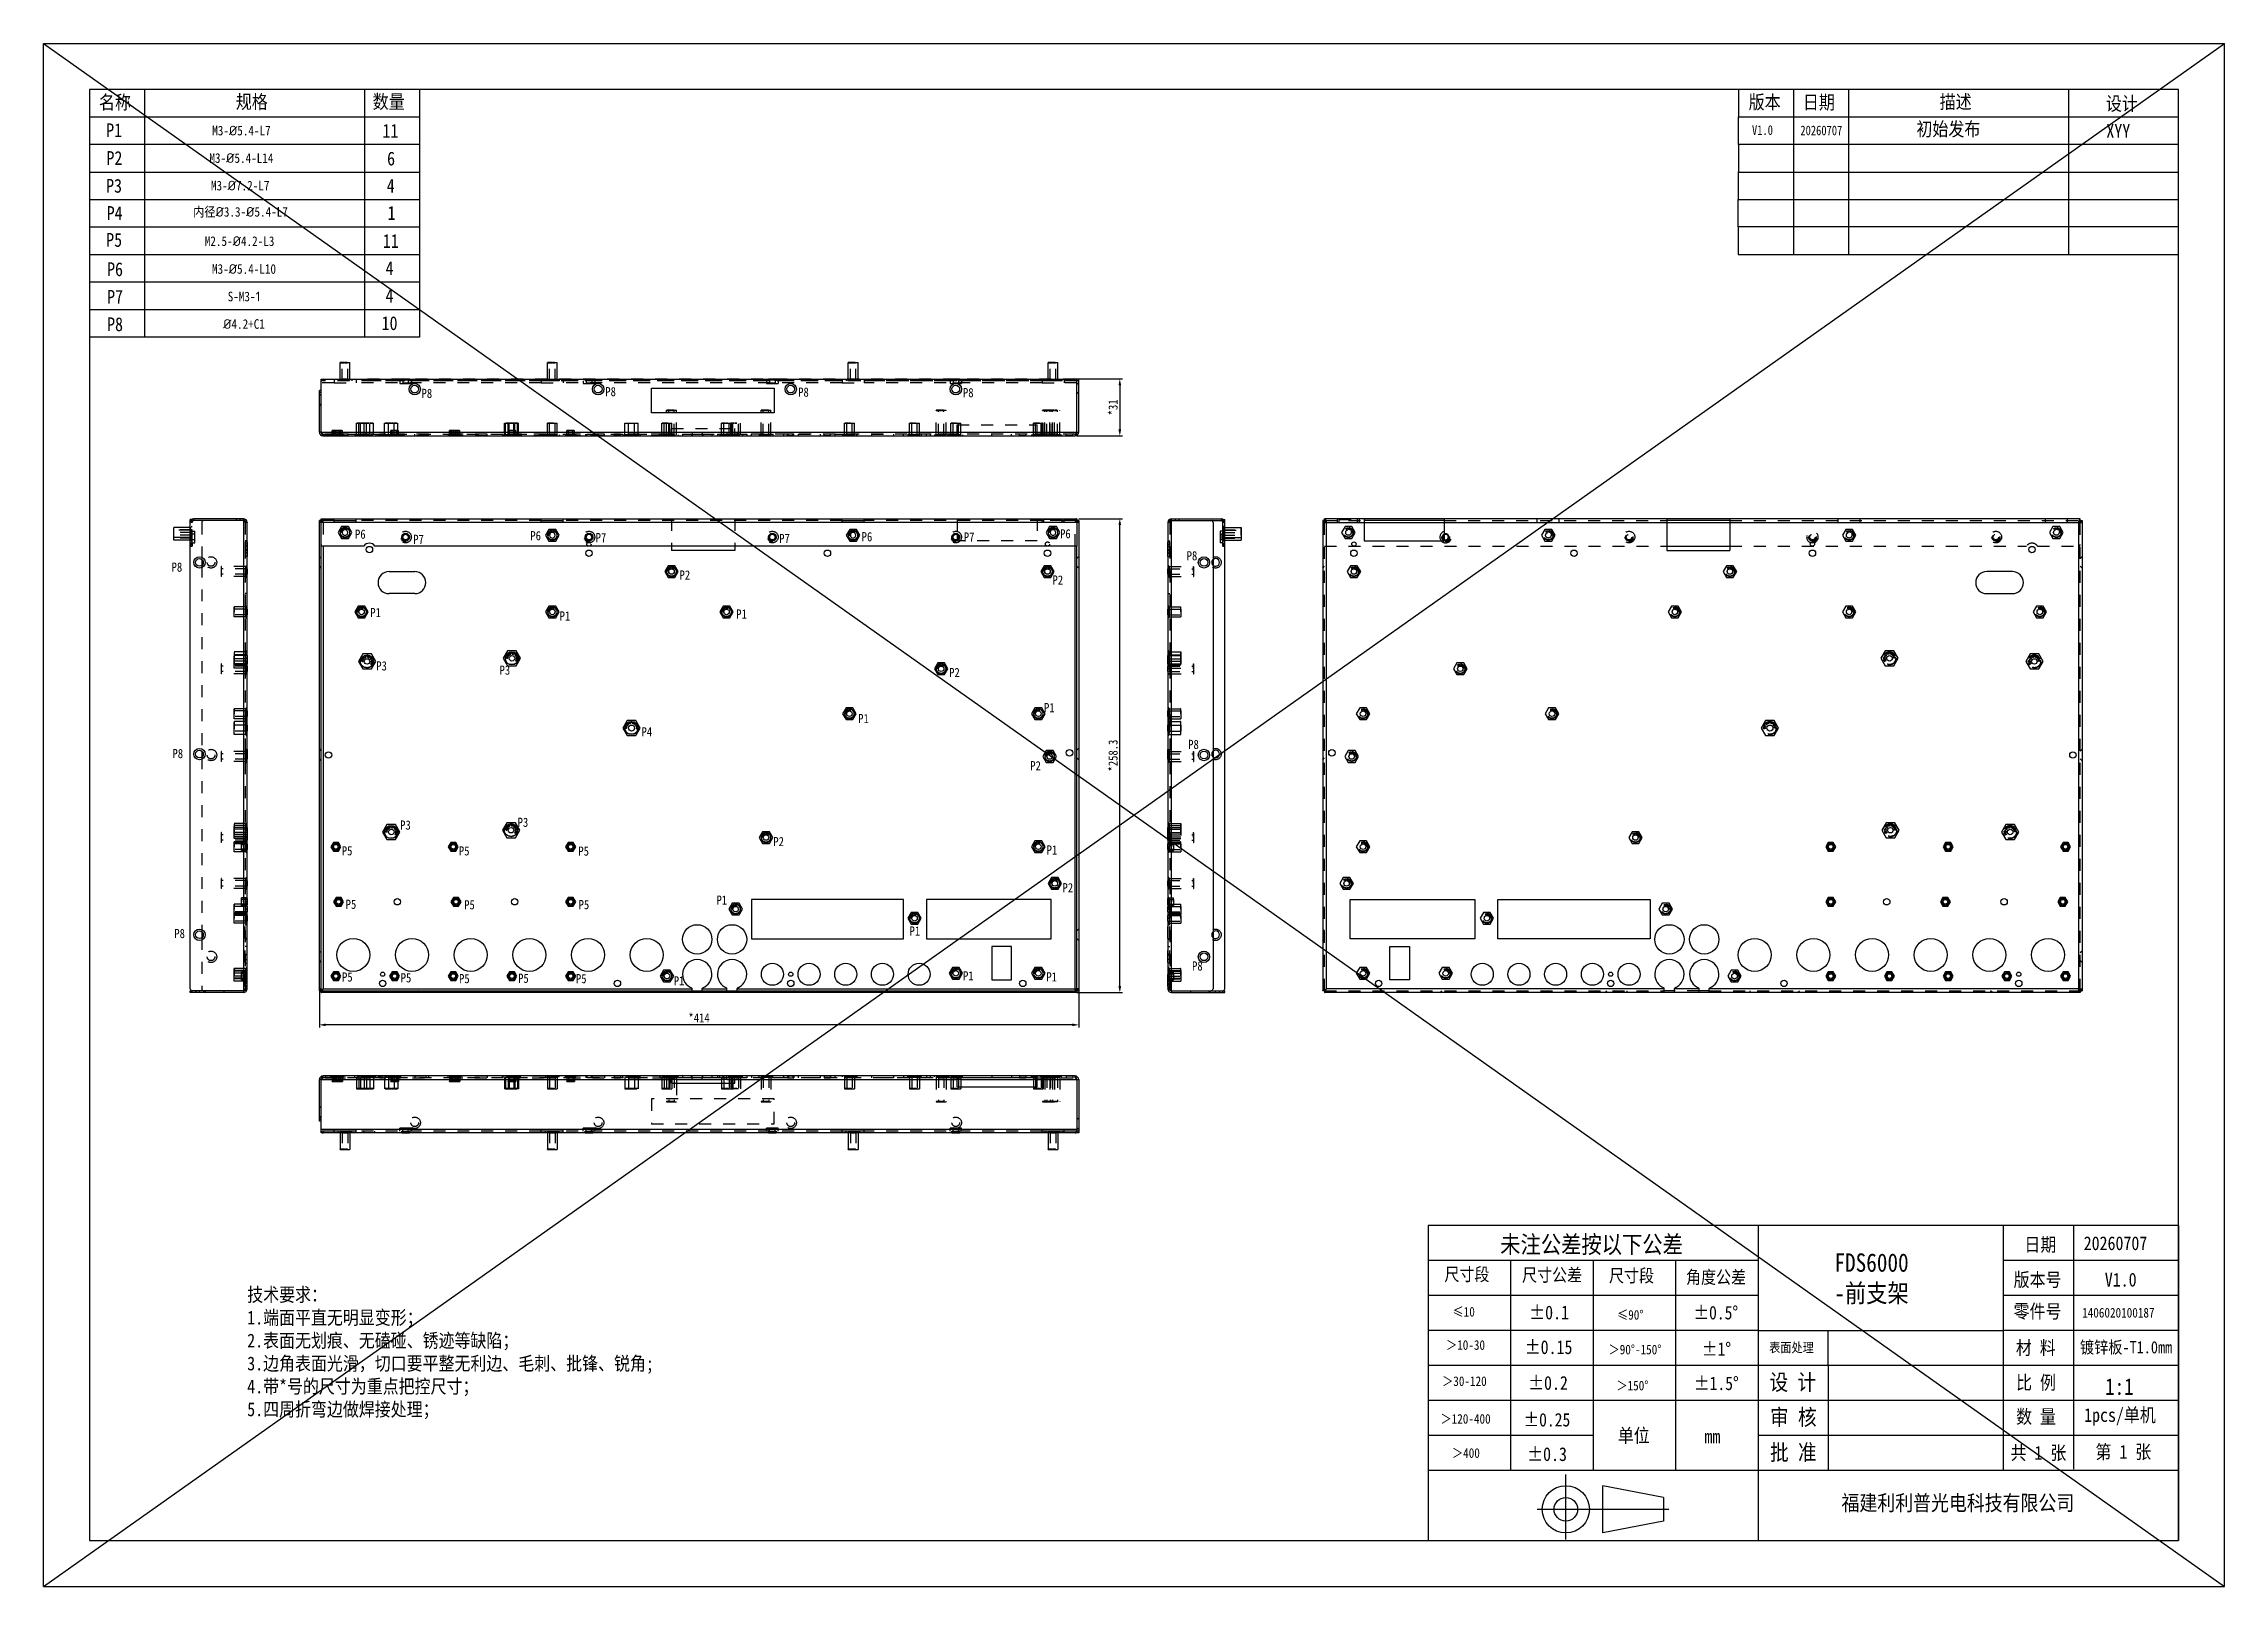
# Model space of a CAD drawing. Header units: millimetres. Extents: x 1262 to 3787, y 0 to 841.
# Drawn here: x 1262 to 2451, y 0 to 841 of the extents above; entities that cross this region are included whole.
import ezdxf

# ---------------------------------------------------------------- set-up
doc = ezdxf.new("R2010")
doc.units = ezdxf.units.MM
doc.header["$LTSCALE"] = 65.395
doc.header["$PDMODE"] = 3
doc.header["$PDSIZE"] = 8
doc.linetypes.add('HIDDEN', pattern=[0.2, 0.1, -0.1])
doc.layers.get('0').update_dxf_attribs({"linetype": 'CONTINUOUS'})
doc.layers.get('Defpoints').update_dxf_attribs({"linetype": 'CONTINUOUS'})
doc.layers.add('02___PRT_ALL_AXES', color=7, linetype='CONTINUOUS')
doc.layers.add('DEFAULT_2', color=8, linetype='HIDDEN')
doc.styles.get("Standard").update_dxf_attribs({"font": 'txt', "width": 0.85})
doc.styles.add('TEXTSTYLE_1', font='gdt', dxfattribs={"width": 0.8})
doc.dimstyles.new('DIMSTYLE_1', dxfattribs={"dimtxt": 5, "dimasz": 3.5, "dimexe": 1.5, "dimexo": 1, "dimgap": 1.25, "dimtad": 1, "dimdsep": 46, "dimtxsty": 'Standard', "dimblk": '_FILLED', "dimblk1": '_FILLED', "dimblk2": '_FILLED', "dimcen": 0.09, "dimadec": 0, "dimazin": 0, "dimtp": 0.01, "dimtm": 0.01, "dimtfac": 1, "dimtofl": 0, "dimtmove": 0, "dimatfit": 3, "dimldrblk": '_FILLED', "dimfxl": 1, "dimtolj": 1, "dimarcsym": 0})

msp = doc.modelspace()

# ---------------------------------------------------------------- texts
at = {"lineweight": -3, "attachment_point": 5}
for s, insert, char_height, width in [('{\\fSimSun|b0|i0|c134|p54;名称}', (1301.129, 808.583), 7.5163, 32.26492), ('{\\fSimSun|b0|i0|c134|p54;规格}', (1375.736, 808.892), 7.5163, 32.26492), ('{\\fSimSun|b0|i0|c134|p54;数量}', (1450.369, 808.913), 7.5163, 32.26492), ('{\\fSimSun|b0|i0|c134|p54;版本}', (2200.577, 808.688), 7.5163, 32.26492), ('{\\fSimSun|b0|i0|c134|p54;日期}', (2230.129, 808.583), 7.5163, 32.26492), ('{\\fSimSun|b0|i0|c134|p54;描述}', (2304.736, 808.892), 7.5163, 32.26492), ('{\\fSimSun|b0|i0|c134|p54;设计}', (2395.318, 807.877), 7.5163, 32.26492), ('{\\fSimSun|b0|i0|c134|p54;11}', (1451.276, 793.425), 7.5163, 32.26492), ('{\\fSimSun|b0|i0|c134|p54;初始发布}', (2300.746, 793.997), 7.5163, 49.01933), ('{\\fSimSun|b0|i0|c134|p54;XYY}', (2393.401, 793.445), 7.5163, 32.26492), ('{\\fSimSun|b0|i0|c134|p54;P3}', (1300.627, 763.439), 7.5163, 32.26492), ('{\\fSimSun|b0|i0|c134|p54;4}', (1451.484, 763.473), 7.5163, 32.26492), ('{\\fSimSun|b0|i0|c134|p54;1}', (1451.959, 748.693), 7.5163, 32.26492), ('{\\fSimSun|b0|i0|c134|p54;P5}', (1300.686, 733.951), 7.5163, 32.26492), ('{\\fSimSun|b0|i0|c134|p54;11}', (1451.541, 733.434), 7.5163, 32.26492), ('{\\fSimSun|b0|i0|c134|p54;P6}', (1301.176, 717.967), 7.5163, 32.26492), ('{\\fSimSun|b0|i0|c134|p54;4}', (1450.849, 718.551), 7.5163, 32.26492), ('{\\fSimSun|b0|i0|c134|p54;P7}', (1301.176, 702.967), 7.5163, 32.26492), ('{\\fSimSun|b0|i0|c134|p54;4}', (1450.849, 703.551), 7.5163, 32.26492), ('{\\fSimSun|b0|i0|c134|p54;P8}', (1301.176, 687.967), 7.5163, 32.26492), ('{\\fSimSun|b0|i0|c134|p54;10}', (1450.849, 688.551), 7.5163, 32.26492), ('{\\fSimSun|b0|i0|c134|p54;尺寸段}', (2038.264, 169.694), 7.05878, 63.16955), ('{\\fSimSun|b0|i0|c134|p54;尺寸公差}', (2084.678, 169.351), 7.05878, 63.16955), ('{\\fSimSun|b0|i0|c134|p54;尺寸段}', (2127.998, 169.007), 7.05878, 63.16955), ('{\\fSimSun|b0|i0|c134|p54;角度公差}', (2174.068, 168.148), 7.05878, 63.16955), ('{\\fSimSun|b0|i0|c134|p54;≤10}', (2036.492, 149.624), 5.25, 20.4485), ('{\\fSimSun|b0|i0|c0|p54;%%P\\fSimSun|b0|i0|c134|p54;0.1}', (2083.059, 149.261), 7.5, 40.66211), ('{\\fSimSun|b0|i0|c134|p54;≤90°}', (2127.324, 147.928), 5.25, 61.41484), ('{\\fSimSun|b0|i0|c0|p54;%%P\\fSimSun|b0|i0|c134|p54;0.5\\fSimSun|b0|i0|c0|p54;%%D}', (2173.96, 149.157), 7.35, 40.66211), ('{\\fSimSun|b0|i0|c134|p54;＞10-30}', (2037.492, 131.536), 5.25, 32.56221), ('{\\fSimSun|b0|i0|c0|p54;%%P\\fSimSun|b0|i0|c134|p54;0.15}', (2082.769, 130.346), 7.5, 40.66211), ('{\\fSimSun|b0|i0|c134|p54;＞90°-150°}', (2129.871, 129.058), 5.25, 42.83625), ('{\\fSimSun|b0|i0|c0|p54;%%P\\fSimSun|b0|i0|c134|p54;1\\fSimSun|b0|i0|c0|p54;%%D}', (2174.331, 129.381), 7.35, 40.66211), ('{\\fSimSun|b0|i0|c134|p54;＞30-120}', (2036.89, 111.815), 5.25, 38.82128), ('{\\fSimSun|b0|i0|c0|p54;%%P\\fSimSun|b0|i0|c134|p54;0.2}', (2082.462, 110.853), 7.5, 40.66211), ('{\\fSimSun|b0|i0|c134|p54;＞150°}', (2128.467, 109.406), 5.25, 61.41484), ('{\\fSimSun|b0|i0|c0|p54;%%P\\fSimSun|b0|i0|c134|p54;1.5\\fSimSun|b0|i0|c0|p54;%%D}', (2174.264, 110.633), 7.35, 40.66211), ('{\\fSimSun|b0|i0|c0|p54;%%P\\fSimSun|b0|i0|c134|p54;0.25}', (2081.858, 90.771), 7.35, 40.66211), ('{\\fSimSun|b0|i0|c134|p54;＞120-400}', (2037.526, 91.285), 5.25, 38.60023), ('{\\fSimSun|b0|i0|c134|p54;＞400}', (2037.709, 72.65), 5.25, 61.41484), ('{\\fSimSun|b0|i0|c0|p54;%%P\\fSimSun|b0|i0|c134|p54;0.3}', (2081.943, 72.026), 7.5, 40.66211)]:
    msp.add_mtext(s, dxfattribs=dict(at, insert=insert, char_height=char_height, width=width))
at = {"color": 7, "lineweight": -3, "true_color": 0xffffff, "char_height": 7.5163, "width": 32.26492, "attachment_point": 5}
for s, insert in [('{\\fSimSun|b0|i0|c134|p54;P1}', (1300.698, 793.778)), ('{\\fSimSun|b0|i0|c134|p54;P2}', (1300.839, 778.644)), ('{\\fSimSun|b0|i0|c134|p54;6}', (1451.675, 778.292)), ('{\\fSimSun|b0|i0|c134|p54;P4}', (1300.971, 748.664))]:
    msp.add_mtext(s, dxfattribs=dict(at, insert=insert))
for s, insert, char_height, width, attachment_point in [('{\\fSimSun|b0|i0|c134|p54;M3-\\fISOCPEUR|b0|i0|c0|p34;\\W1;%%C\\fSimSun|b0|i0|c134|p54;\\W0.85;5.4-L7}', (1370.091, 793.547), 5.25, 100.18624, 5), ('{\\fSimSun|b0|i0|c134|p54;M3-\\fISOCPEUR|b0|i0|c0|p34;\\W1;%%C\\fSimSun|b0|i0|c134|p54;\\W0.85;5.4-L14}', (1370.083, 778.577), 5.25, 100.18624, 5), ('{\\fSimSun|b0|i0|c134|p54;M3-\\fISOCPEUR|b0|i0|c0|p34;\\W1;%%C\\fSimSun|b0|i0|c134|p54;\\W0.85;7.2-L7}', (1369.424, 763.566), 5.25, 100.18624, 5), ('{\\fSimSun|b0|i0|c134|p54;内径\\fISOCPEUR|b0|i0|c0|p34;\\W1;%%C\\fSimSun|b0|i0|c134|p54;\\W0.85;3.3-\\fISOCPEUR|b0|i0|c0|p34;\\W1;%%C\\fSimSun|b0|i0|c134|p54;\\W0.85;5.4-L7}', (1369.593, 748.997), 5.25, 100.18624, 5), ('{\\fSimSun|b0|i0|c134|p54;M2.5-\\fISOCPEUR|b0|i0|c0|p34;\\W1;%%C\\fSimSun|b0|i0|c134|p54;\\W0.85;4.2-L3}', (1369.077, 733.281), 5.25, 100.18624, 5), ('{\\fSimSun|b0|i0|c134|p54;M3-\\fISOCPEUR|b0|i0|c0|p34;\\W1;%%C\\fSimSun|b0|i0|c134|p54;\\W0.85;5.4-L10}', (1371.498, 718.112), 5.25, 100.18624, 5), ('{\\fSimSun|b0|i0|c134|p54;S-M3-\\fISOCPEUR|b0|i0|c0|p34;\\W1;1}', (1371.498, 703.112), 5.25, 100.18624, 5), ('{\\fISOCPEUR|b0|i0|c0|p34;\\W1;%%C\\fSimSun|b0|i0|c134|p54;\\W0.85;4.2+C1}', (1371.498, 688.112), 5.25, 100.18624, 5), ('{\\f宋体|b0|i0|c134|p54;未注公差按以下公差}', (2106.198, 185.857), 9.5445, 169.57989, 5), ('{\\fSimSun|b0|i0|c134|p54;日期}', (2350.913, 185.928), 7.5, 56.7, 5), ('{\\fSimSun|b0|i0|c0|p54;202\\fSimSun|b0|i0|c134|p54;60707}', (2374.522, 190.811), 7.5, 47.64523, 1), ('{\\fSimSun|b0|i0|c134|p54;FDS6000\\P-前支架}', (2258.857, 167.619), 10, 66.26086, 5), ('{\\fSimSun|b0|i0|c134|p54;版本号}', (2349.363, 166.732), 7.5, 56.7, 5), ('{\\fSimSun|b0|i0|c0|p54;V\\fSimSun|b0|i0|c134|p54;1.0}', (2386.019, 170.935), 7.5, 47.64523, 1), ('{\\fSimSun|b0|i0|c134|p54;技术要求：\\P1.端面平直无明显变形；\\P2.表面无划痕、无磕碰、锈迹等缺陷；\\P3.边角表面光滑，切口要平整无利边、毛刺、批锋、锐角;\\P4.\\fSimSun|b0|i0|c134|p34;\\C0;带*号的尺寸为重点把控尺寸\\fSimSun|b0|i0|c134|p54;\\C256;；\\P5.四周折弯边做焊接处理；}', (1373.243, 162.782), 7.5, 260.45821, 1), ('{\\fSimSun|b0|i0|c134|p54;零件号}', (2349.361, 149.51), 7.5, 57.267, 5), ('{\\fSimSun|b0|i0|c0|p54;1406020100187}', (2373.686, 151.82), 5.25, 59.11413, 1), ('{\\fSimSun|b0|i0|c134|p54;表面处理}', (2215.217, 129.92), 5.25, 37.6936, 5), ('{\\fSimSun|b0|i0|c134|p54;材 料}', (2348.414, 129.672), 7.5, 57.267, 5), ('{\\fSimSun|b0|i0|c134|p54;设 计}', (2215.936, 110.819), 8.78094, 37.6936, 5), ('{\\fSimSun|b0|i0|c134|p54;比 例}', (2348.545, 110.712), 7.5, 57.267, 5), ('{\\f宋体|b0|i0|c134|p54;审 核}', (2216.208, 91.769), 8.78094, 38.178, 5), ('{\\fSimSun|b0|i0|c134|p54;数 量}', (2348.537, 92.126), 7.5, 81, 5), ('{\\fSimSun|b0|i0|c134|p54;1pcs/单机}', (2394.306, 92.352), 7.5, 57.267, 5), ('{\\fSimSun|b0|i0|c134|p54;单位}', (2129.227, 81.841), 7.5, 37.6936, 5), ('{\\fSimSun|b0|i0|c134|p54;mm}', (2172.072, 81.758), 7.5, 37.6936, 5), ('{\\f宋体|b0|i0|c134|p54;批 准}', (2216.208, 72.599), 8.78094, 38.178, 5), ('{\\fSimSun|b0|i0|c134|p54;\\H0.85412x;共 1 张\\H1.17079x; }', (2349.857, 72.401), 8.78094, 38.69293, 5), ('{\\fSimSun|b0|i0|c134|p54;\\H0.85412x;第 1 张\\H1.17079x; }', (2396.137, 72.918), 8.78094, 41.14746, 5), ('{\\fSimSun|b1|i0|c134|p54;   福建利利普光电科技有限公司}', (2298.622, 45.052), 8.41825, 188.78327, 5)]:
    msp.add_mtext(s, dxfattribs=dict(insert=insert, char_height=char_height, width=width, attachment_point=attachment_point))
at = {"insert": (2193.67, 796.482), "char_height": 5.25, "width": 18.95171, "attachment_point": 1, "style": 'TEXTSTYLE_1'}
msp.add_mtext('{\\fSimSun|b0|i0|c0|p2;V1.0}', dxfattribs=at)
at = {"color": 0, "insert": (2220.06, 796.323), "char_height": 5.25, "width": 28.21107, "attachment_point": 1, "style": 'TEXTSTYLE_1'}
msp.add_mtext('{\\fSimSun|b0|i0|c134|p54;20260707}', dxfattribs=at)
at = {"color": 2, "linetype": 'Continuous', "char_height": 5, "width": 8.5, "attachment_point": 1, "line_spacing_factor": 0.9}
for s, insert in [('P8', (1468.294, 652.841)), ('P8', (1568.485, 653.784)), ('P8', (1673.637, 653.524)), ('P8', (1763.479, 653.267)), ('P6', (1432.011, 576.096)), ('P7', (1463.773, 573.287)), ('P6', (1527.606, 575.26)), ('P7', (1563.219, 574.198)), ('P7', (1663.297, 573.736)), ('P6', (1708.239, 574.712)), ('P7', (1763.948, 574.533)), ('P6', (1816.45, 576.309)), ('P8', (1885.458, 564.319)), ('P8', (1332.019, 558.117)), ('P2', (1608.963, 553.833)), ('P2', (1812.293, 551.114)), ('P1', (1440.357, 533.367)), ('P1', (1543.588, 531.502)), ('P1', (1639.886, 532.575)), ('P3', (1443.615, 504.297)), ('P3', (1510.835, 501.985)), ('P2', (1755.962, 500.683)), ('P1', (1807.681, 481.526)), ('P4', (1588.234, 468.358)), ('P1', (1706.372, 475.579)), ('P8', (1332.495, 456.506)), ('P8', (1886.297, 461.479)), ('P2', (1800.203, 449.886)), ('P3', (1456.635, 417.528)), ('P3', (1520.679, 419.026)), ('P2', (1660.086, 408.523)), ('P5', (1424.801, 403.5)), ('P5', (1488.66, 403.439)), ('P5', (1553.796, 403.313)), ('P1', (1809.126, 403.954)), ('P2', (1817.763, 383.378)), ('P5', (1426.909, 374.341)), ('P5', (1491.541, 374.053)), ('P5', (1553.928, 374.15)), ('P1', (1629.112, 376.593)), ('P8', (1333.505, 358.398)), ('P1', (1734.359, 359.787)), ('P5', (1424.938, 334.665)), ('P5', (1456.941, 334.25)), ('P5', (1488.751, 333.826)), ('P5', (1520.96, 333.996)), ('P5', (1552.466, 333.789)), ('P1', (1763.538, 335.325)), ('P1', (1808.969, 334.764)), ('P8', (1888.4, 340.72)), ('P1', (1605.818, 332.606))]:
    msp.add_mtext(s, dxfattribs=dict(at, insert=insert))
at = {"color": 7, "insert": (2397.604, 129.984), "char_height": 6.6813, "width": 57.267, "attachment_point": 5}
msp.add_mtext('{\\fSimSun|b0|i0|c134|p54;镀锌板-T1.0mm}', dxfattribs=at)
at = {"linetype": 'Continuous', "insert": (2401.786, 113.41), "char_height": 9, "width": 13.6115, "attachment_point": 3, "line_spacing_factor": 0.9}
msp.add_mtext('{\\fSimSun|b0|i0|c134|p2;1:1}', dxfattribs=at)

# ---------------------------------------------------------------- blocks, each defined once
blk = doc.blocks.new('_FILLED')
at = {"color": 0, "linetype": 'ByBlock'}
blk.add_solid([(0, 0), (-1, 0.21), (-1, -0.21)], dxfattribs=at)
blk = doc.blocks.new('*D1')
at = {"color": 0, "linetype": 'Continuous', "lineweight": -2, "transparency": 16777216}
for p, q in [((1412.6, 324.7), (1412.6, 304.6)), ((1826.6, 324.7), (1826.6, 304.6)), ((1823.1, 306.1), (1416.1, 306.1))]:
    blk.add_line(p, q, dxfattribs=at)
at = {"layer": 'Defpoints', "color": 0, "linetype": 'Continuous', "transparency": 16777216}
for p in [(1412.6, 325.7), (1826.6, 325.7), (1412.6, 306.1)]:
    blk.add_point(p, dxfattribs=at)
at = {"color": 0, "linetype": 'Continuous', "lineweight": -2, "transparency": 16777216, "xscale": 3.5, "yscale": 3.5, "zscale": 3.5, "rotation": 180}
blk.add_blockref('_FILLED', (1412.6, 306.1), dxfattribs=at)
at = {"color": 0, "linetype": 'Continuous', "lineweight": -2, "transparency": 16777216, "xscale": 3.5, "yscale": 3.5, "zscale": 3.5}
blk.add_blockref('_FILLED', (1826.6, 306.1), dxfattribs=at)
at = {"color": 0, "linetype": 'Continuous', "transparency": 16777216, "insert": (1619.6, 312.4), "char_height": 5, "width": 17, "attachment_point": 2}
blk.add_mtext('\\A1;*414', dxfattribs=at)
blk = doc.blocks.new('*D2')
at = {"color": 0, "linetype": 'Continuous', "lineweight": -2, "transparency": 16777216}
for p, q in [((1826.6, 582), (1850.5, 582)), ((1849, 327.2), (1849, 578.5)), ((1825.6, 323.7), (1850.5, 323.7))]:
    blk.add_line(p, q, dxfattribs=at)
at = {"layer": 'Defpoints', "color": 0, "linetype": 'Continuous', "transparency": 16777216}
for p in [(1825.6, 582), (1849, 582), (1824.6, 323.7)]:
    blk.add_point(p, dxfattribs=at)
at = {"color": 0, "linetype": 'Continuous', "lineweight": -2, "transparency": 16777216, "xscale": 3.5, "yscale": 3.5, "zscale": 3.5}
for p, rotation in [((1849, 582), 90), ((1849, 323.7), 270)]:
    blk.add_blockref('_FILLED', p, dxfattribs=dict(at, rotation=rotation))
at = {"color": 0, "linetype": 'Continuous', "transparency": 16777216, "insert": (1842.8, 452.9), "char_height": 5, "width": 25.5, "attachment_point": 2, "rotation": 90}
blk.add_mtext('\\A1;*258.3', dxfattribs=at)
blk = doc.blocks.new('*D3')
at = {"color": 0, "linetype": 'Continuous', "lineweight": -2, "transparency": 16777216}
for p, q in [((1825.6, 658.2), (1850.5, 658.2)), ((1849, 654.7), (1849, 630.7)), ((1825.6, 627.2), (1850.5, 627.2))]:
    blk.add_line(p, q, dxfattribs=at)
at = {"layer": 'Defpoints', "color": 0, "linetype": 'Continuous', "transparency": 16777216}
for p in [(1824.6, 658.2), (1824.6, 627.2), (1849, 627.2)]:
    blk.add_point(p, dxfattribs=at)
at = {"color": 0, "linetype": 'Continuous', "lineweight": -2, "transparency": 16777216, "xscale": 3.5, "yscale": 3.5, "zscale": 3.5}
for p, rotation in [((1849, 658.2), 90), ((1849, 627.2), 270)]:
    blk.add_blockref('_FILLED', p, dxfattribs=dict(at, rotation=rotation))
at = {"color": 0, "linetype": 'Continuous', "transparency": 16777216, "insert": (1842.8, 642.7), "char_height": 5, "width": 12.75, "attachment_point": 2, "rotation": 90}
blk.add_mtext('\\A1;*31', dxfattribs=at)

# ---------------------------------------------------------------- dimensions: what is measured, and where the dimension line sits
at = {"color": 2, "linetype": 'Continuous'}
for base, p1, p2, angle, picture, middle in [((1849.027, 627.158), (1824.581, 658.158), (1824.581, 627.158), 270, '*D3', (1849.027, 642.658)), ((1849.027, 582.004), (1824.581, 323.704), (1825.581, 582.004), 90, '*D2', (1849.027, 452.854)), ((1412.581, 306.1), (1826.581, 325.704), (1412.581, 325.704), 180, '*D1', (1619.581, 306.1))]:
    dim = msp.add_linear_dim(base=base, p1=p1, p2=p2, angle=angle, text='*<>', dimstyle='DIMSTYLE_1', dxfattribs=at)
    dim.commit()
    dim.dimension.update_dxf_attribs({"geometry": picture, "text_midpoint": middle, "dimtype": 160})

# ---------------------------------------------------------------- linework, layer by layer
at = {"color": 7, "linetype": 'Continuous'}
for p, q in [((1262.236, 0), (1262.236, 841)), ((1262.236, 841), (2451.236, 841)), ((2451.236, 0), (2451.236, 841)), ((1423.881, 658.158), (1423.881, 667.158)), ((1429.281, 658.158), (1429.281, 667.158)), ((1536.881, 658.158), (1536.881, 667.158)), ((1542.281, 658.158), (1542.281, 667.158)), ((1700.881, 658.158), (1700.881, 667.158)), ((1706.281, 658.158), (1706.281, 667.158)), ((1809.881, 658.158), (1809.881, 667.158)), ((1815.281, 658.158), (1815.281, 667.158)), ((1413.581, 657.158), (1413.581, 658.158)), ((1826.581, 658.158), (1825.581, 658.158)), ((1825.581, 657.158), (1825.581, 658.158)), ((1826.581, 657.158), (1825.581, 657.158)), ((1413.581, 651.858), (1412.581, 651.858)), ((1413.581, 650.858), (1412.581, 650.858)), ((1601.881, 639.658), (1601.881, 641.158)), ((1607.281, 639.658), (1607.281, 641.158)), ((1653.381, 639.658), (1653.381, 641.158)), ((1658.781, 639.658), (1658.781, 641.158)), ((1413.581, 629.158), (1412.581, 629.158)), ((1636.881, 628.158), (1636.881, 629.158)), ((1825.581, 629.158), (1826.581, 629.158)), ((1333.211, 574.492), (1333.211, 577.192)), ((1333.311, 577.169), (1333.211, 577.169)), ((1333.311, 577.15), (1333.211, 577.15)), ((1333.311, 577.083), (1333.211, 577.083)), ((1333.311, 577.03), (1333.211, 577.03)), ((1333.311, 576.916), (1333.211, 576.916)), ((1333.311, 576.858), (1333.211, 576.858)), ((1333.311, 577.15), (1333.311, 577.169)), ((1333.311, 577.03), (1333.311, 577.083)), ((1333.311, 576.858), (1333.311, 576.916)), ((1342.979, 581.504), (1342.211, 581.504)), ((1344.211, 582.004), (1344.211, 581.004)), ((1371.211, 581.004), (1371.211, 582.004)), ((1413.581, 581.004), (1412.581, 581.004)), ((1413.581, 580.004), (1412.581, 580.004)), ((1420.581, 581.004), (1432.581, 581.004)), ((1423.946, 575.083), (1423.94, 574.956)), ((1423.94, 574.956), (1423.979, 574.84)), ((1423.994, 575.2), (1423.946, 575.083)), ((1423.979, 574.84), (1424.028, 574.765)), ((1424.079, 575.288), (1423.994, 575.2)), ((1424.028, 574.765), (1424.102, 574.706)), ((1424.048, 574.953), (1424.05, 575.059)), ((1424.076, 574.883), (1424.048, 574.953)), ((1424.05, 575.059), (1424.094, 575.156)), ((1424.182, 574.773), (1424.076, 574.883)), ((1424.155, 575.335), (1424.079, 575.288)), ((1424.094, 575.156), (1424.149, 575.208)), ((1424.102, 574.706), (1424.159, 574.672)), ((1424.149, 575.208), (1424.292, 575.261)), ((1424.248, 575.357), (1424.155, 575.335)), ((1424.159, 574.672), (1424.259, 574.628)), ((1424.302, 574.725), (1424.182, 574.773)), ((1424.314, 575.363), (1424.248, 575.357)), ((1424.259, 574.628), (1424.446, 574.586)), ((1424.292, 575.261), (1424.421, 575.254)), ((1424.448, 574.693), (1424.302, 574.725)), ((1424.303, 575.941), (1425.118, 575.367)), ((1424.423, 575.36), (1424.314, 575.363)), ((1425.051, 575.567), (1424.372, 576.045)), ((1424.421, 575.254), (1424.566, 575.221)), ((1424.61, 575.318), (1424.423, 575.36)), ((1424.446, 574.586), (1424.554, 574.583)), ((1424.577, 574.685), (1424.448, 574.693)), ((1424.554, 574.583), (1424.621, 574.59)), ((1424.566, 575.221), (1424.686, 575.173)), ((1424.719, 574.738), (1424.577, 574.685)), ((1424.709, 575.275), (1424.61, 575.318)), ((1424.621, 574.59), (1424.713, 574.612)), ((1424.686, 575.173), (1424.792, 575.064)), ((1424.767, 575.24), (1424.709, 575.275)), ((1424.713, 574.612), (1424.789, 574.659)), ((1424.775, 574.79), (1424.719, 574.738)), ((1424.841, 575.181), (1424.767, 575.24)), ((1424.818, 574.887), (1424.775, 574.79)), ((1424.789, 574.659), (1424.874, 574.746)), ((1424.792, 575.064), (1424.82, 574.993)), ((1424.82, 574.993), (1424.818, 574.887)), ((1424.889, 575.106), (1424.841, 575.181)), ((1424.874, 574.746), (1424.922, 574.864)), ((1424.929, 574.99), (1424.889, 575.106)), ((1424.922, 574.864), (1424.929, 574.99)), ((1424.972, 576.192), (1424.97, 576.162)), ((1424.97, 576.162), (1425.148, 576.148)), ((1425.121, 576.18), (1424.972, 576.192)), ((1425.001, 575.755), (1425.051, 575.567)), ((1425.14, 575.657), (1425.001, 575.755)), ((1425.055, 576.32), (1425.023, 576.292)), ((1425.023, 576.292), (1425.121, 576.18)), ((1425.152, 576.207), (1425.055, 576.32)), ((1425.118, 575.367), (1425.19, 575.47)), ((1425.148, 576.148), (1425.138, 575.969)), ((1425.138, 575.969), (1425.167, 575.967)), ((1425.19, 575.47), (1425.14, 575.657)), ((1425.161, 576.356), (1425.152, 576.207)), ((1425.191, 576.353), (1425.161, 576.356)), ((1425.167, 575.967), (1425.176, 576.115)), ((1425.176, 576.115), (1425.274, 576.003)), ((1425.18, 576.175), (1425.191, 576.353)), ((1425.358, 576.16), (1425.18, 576.175)), ((1425.305, 576.03), (1425.208, 576.143)), ((1425.208, 576.143), (1425.356, 576.131)), ((1425.274, 576.003), (1425.305, 576.03)), ((1425.356, 576.131), (1425.358, 576.16)), ((1425.503, 576.808), (1425.502, 576.741)), ((1425.502, 576.741), (1425.527, 576.659)), ((1425.525, 576.881), (1425.503, 576.808)), ((1425.572, 576.94), (1425.525, 576.881)), ((1425.527, 576.659), (1425.572, 576.584)), ((1425.639, 577.005), (1425.572, 576.94)), ((1425.572, 576.584), (1425.63, 576.535)), ((1425.602, 576.771), (1425.609, 576.818)), ((1425.627, 576.69), (1425.602, 576.771)), ((1425.609, 576.818), (1425.637, 576.871)), ((1425.691, 576.621), (1425.627, 576.69)), ((1425.63, 576.535), (1425.742, 576.525)), ((1425.637, 576.871), (1425.67, 576.903)), ((1425.708, 577.047), (1425.639, 577.005)), ((1425.681, 576.44), (1425.66, 576.366)), ((1425.66, 576.366), (1425.665, 576.279)), ((1425.665, 576.279), (1425.677, 576.238)), ((1425.67, 576.903), (1425.764, 576.954)), ((1425.677, 576.238), (1425.722, 576.163)), ((1425.742, 576.525), (1425.681, 576.44)), ((1425.764, 576.598), (1425.691, 576.621)), ((1425.722, 576.163), (1425.827, 576.106)), ((1425.764, 576.954), (1425.883, 576.991)), ((1425.889, 576.614), (1425.764, 576.598)), ((1425.765, 576.309), (1425.78, 576.403)), ((1425.777, 576.269), (1425.765, 576.309)), ((1425.836, 576.22), (1425.777, 576.269)), ((1425.78, 576.403), (1425.807, 576.456)), ((1425.807, 576.456), (1425.914, 576.533)), ((1425.827, 576.106), (1425.919, 576.089)), ((1425.908, 576.197), (1425.836, 576.22)), ((1425.958, 577.102), (1425.878, 577.099)), ((1425.883, 576.991), (1425.989, 577.001)), ((1425.969, 576.639), (1425.889, 576.614)), ((1426.014, 576.207), (1425.908, 576.197)), ((1425.914, 576.533), (1425.994, 576.557)), ((1425.919, 576.089), (1426.065, 576.112)), ((1426.05, 577.086), (1425.958, 577.102)), ((1425.994, 576.557), (1425.969, 576.639)), ((1425.989, 577.001), (1426.035, 576.993)), ((1426.093, 576.232), (1426.014, 576.207)), ((1426.035, 576.993), (1426.088, 576.964)), ((1426.122, 577.064), (1426.05, 577.086)), ((1426.065, 576.112), (1426.104, 576.124)), ((1426.088, 576.964), (1426.12, 576.929)), ((1426.187, 576.282), (1426.093, 576.232)), ((1426.104, 576.124), (1426.238, 576.187)), ((1426.12, 576.929), (1426.22, 576.96)), ((1426.181, 577.015), (1426.122, 577.064)), ((1426.22, 576.96), (1426.181, 577.015)), ((1426.234, 576.341), (1426.187, 576.282)), ((1426.255, 576.415), (1426.234, 576.341)), ((1426.238, 576.187), (1426.305, 576.252)), ((1426.355, 576.445), (1426.255, 576.415)), ((1426.305, 576.252), (1426.36, 576.358)), ((1426.36, 576.358), (1426.355, 576.445)), ((1426.931, 577.169), (1426.635, 576.263)), ((1426.635, 576.263), (1426.813, 576.205)), ((1426.813, 576.205), (1427.388, 576.957)), ((1427.057, 577.15), (1426.82, 576.426)), ((1427.341, 577.083), (1426.82, 576.426)), ((1427.388, 576.957), (1427.407, 576.01)), ((1427.407, 576.01), (1427.585, 575.952)), ((1427.532, 576.193), (1427.5, 577.03)), ((1427.769, 576.916), (1427.532, 576.193)), ((1427.585, 575.952), (1427.882, 576.858)), ((1533.581, 581.004), (1545.581, 581.004)), ((1536.946, 573.583), (1536.94, 573.456)), ((1536.94, 573.456), (1536.979, 573.34)), ((1536.994, 573.7), (1536.946, 573.583)), ((1536.979, 573.34), (1537.028, 573.265)), ((1537.079, 573.788), (1536.994, 573.7)), ((1537.028, 573.265), (1537.102, 573.206)), ((1537.048, 573.453), (1537.05, 573.559)), ((1537.076, 573.383), (1537.048, 573.453)), ((1537.05, 573.559), (1537.094, 573.656)), ((1537.182, 573.274), (1537.076, 573.383)), ((1537.155, 573.835), (1537.079, 573.788)), ((1537.094, 573.656), (1537.149, 573.708)), ((1537.102, 573.206), (1537.159, 573.172)), ((1537.149, 573.708), (1537.292, 573.761)), ((1537.248, 573.857), (1537.155, 573.835)), ((1537.159, 573.172), (1537.259, 573.128)), ((1537.302, 573.225), (1537.182, 573.274)), ((1537.314, 573.863), (1537.248, 573.857)), ((1537.259, 573.128), (1537.446, 573.086)), ((1537.292, 573.761), (1537.421, 573.754)), ((1537.448, 573.193), (1537.302, 573.225)), ((1537.303, 574.441), (1538.118, 573.867)), ((1537.423, 573.86), (1537.314, 573.863)), ((1538.051, 574.067), (1537.372, 574.545)), ((1537.421, 573.754), (1537.566, 573.721)), ((1537.61, 573.818), (1537.423, 573.86)), ((1537.446, 573.086), (1537.554, 573.083)), ((1537.577, 573.185), (1537.448, 573.193)), ((1537.554, 573.083), (1537.621, 573.09)), ((1537.566, 573.721), (1537.686, 573.673)), ((1537.719, 573.238), (1537.577, 573.185)), ((1537.709, 573.775), (1537.61, 573.818)), ((1537.621, 573.09), (1537.713, 573.112)), ((1537.686, 573.673), (1537.792, 573.564)), ((1537.767, 573.74), (1537.709, 573.775)), ((1537.713, 573.112), (1537.789, 573.159)), ((1537.775, 573.29), (1537.719, 573.238)), ((1537.841, 573.681), (1537.767, 573.74)), ((1537.818, 573.387), (1537.775, 573.29)), ((1537.789, 573.159), (1537.874, 573.247)), ((1537.792, 573.564), (1537.82, 573.493)), ((1537.82, 573.493), (1537.818, 573.387)), ((1537.889, 573.606), (1537.841, 573.681)), ((1537.874, 573.247), (1537.922, 573.364)), ((1537.929, 573.49), (1537.889, 573.606)), ((1537.922, 573.364), (1537.929, 573.49)), ((1537.972, 574.692), (1537.97, 574.662)), ((1537.97, 574.662), (1538.148, 574.648)), ((1538.121, 574.68), (1537.972, 574.692)), ((1538.001, 574.255), (1538.051, 574.067)), ((1538.14, 574.157), (1538.001, 574.255)), ((1538.054, 574.82), (1538.023, 574.792)), ((1538.023, 574.792), (1538.121, 574.68)), ((1538.152, 574.707), (1538.054, 574.82)), ((1538.118, 573.867), (1538.19, 573.97)), ((1538.148, 574.648), (1538.138, 574.469)), ((1538.138, 574.469), (1538.167, 574.467)), ((1538.19, 573.97), (1538.14, 574.157)), ((1538.161, 574.856), (1538.152, 574.707)), ((1538.191, 574.853), (1538.161, 574.856)), ((1538.167, 574.467), (1538.176, 574.615)), ((1538.176, 574.615), (1538.274, 574.503)), ((1538.18, 574.675), (1538.191, 574.853)), ((1538.358, 574.66), (1538.18, 574.675)), ((1538.305, 574.53), (1538.208, 574.643)), ((1538.208, 574.643), (1538.356, 574.631)), ((1538.274, 574.503), (1538.305, 574.53)), ((1538.356, 574.631), (1538.358, 574.66)), ((1538.503, 575.308), (1538.502, 575.241)), ((1538.502, 575.241), (1538.527, 575.159)), ((1538.525, 575.381), (1538.503, 575.308)), ((1538.572, 575.44), (1538.525, 575.381)), ((1538.527, 575.159), (1538.572, 575.084)), ((1538.639, 575.505), (1538.572, 575.44)), ((1538.572, 575.084), (1538.63, 575.035)), ((1538.602, 575.271), (1538.609, 575.318)), ((1538.627, 575.19), (1538.602, 575.271)), ((1538.609, 575.318), (1538.637, 575.371)), ((1538.691, 575.121), (1538.627, 575.19)), ((1538.63, 575.035), (1538.742, 575.025)), ((1538.637, 575.371), (1538.67, 575.403)), ((1538.708, 575.547), (1538.639, 575.505)), ((1538.681, 574.94), (1538.66, 574.866)), ((1538.66, 574.866), (1538.665, 574.779)), ((1538.665, 574.779), (1538.677, 574.738)), ((1538.67, 575.403), (1538.764, 575.454)), ((1538.677, 574.738), (1538.722, 574.663)), ((1538.742, 575.025), (1538.681, 574.94)), ((1538.764, 575.098), (1538.691, 575.121)), ((1538.722, 574.663), (1538.827, 574.606)), ((1538.764, 575.454), (1538.883, 575.491)), ((1538.889, 575.114), (1538.764, 575.098)), ((1538.765, 574.809), (1538.78, 574.903)), ((1538.777, 574.769), (1538.765, 574.809)), ((1538.836, 574.72), (1538.777, 574.769)), ((1538.78, 574.903), (1538.807, 574.956)), ((1538.807, 574.956), (1538.914, 575.033)), ((1538.827, 574.606), (1538.919, 574.589)), ((1538.908, 574.697), (1538.836, 574.72)), ((1538.958, 575.603), (1538.878, 575.599)), ((1538.883, 575.491), (1538.989, 575.501)), ((1538.969, 575.139), (1538.889, 575.114)), ((1539.014, 574.707), (1538.908, 574.697)), ((1538.914, 575.033), (1538.994, 575.057)), ((1538.919, 574.589), (1539.065, 574.612)), ((1539.05, 575.586), (1538.958, 575.603)), ((1538.994, 575.057), (1538.969, 575.139)), ((1538.989, 575.501), (1539.035, 575.493)), ((1539.093, 574.732), (1539.014, 574.707)), ((1539.035, 575.493), (1539.088, 575.464)), ((1539.122, 575.564), (1539.05, 575.586)), ((1539.065, 574.612), (1539.104, 574.624)), ((1539.088, 575.464), (1539.12, 575.429)), ((1539.187, 574.782), (1539.093, 574.732)), ((1539.104, 574.624), (1539.238, 574.687)), ((1539.12, 575.429), (1539.219, 575.46)), ((1539.181, 575.515), (1539.122, 575.564)), ((1539.219, 575.46), (1539.181, 575.515)), ((1539.234, 574.841), (1539.187, 574.782)), ((1539.255, 574.915), (1539.234, 574.841)), ((1539.238, 574.687), (1539.305, 574.752)), ((1539.355, 574.945), (1539.255, 574.915)), ((1539.305, 574.752), (1539.36, 574.858)), ((1539.36, 574.858), (1539.355, 574.945)), ((1539.931, 575.669), (1539.635, 574.763)), ((1539.635, 574.763), (1539.813, 574.705)), ((1539.813, 574.705), (1540.388, 575.457)), ((1540.057, 575.65), (1539.82, 574.926)), ((1540.341, 575.583), (1539.82, 574.926)), ((1540.388, 575.457), (1540.407, 574.51)), ((1540.407, 574.51), (1540.585, 574.452)), ((1540.532, 574.693), (1540.5, 575.53)), ((1540.769, 575.416), (1540.532, 574.693)), ((1540.585, 574.452), (1540.882, 575.358)), ((1697.581, 581.004), (1709.581, 581.004)), ((1700.946, 573.583), (1700.94, 573.456)), ((1700.94, 573.456), (1700.979, 573.34)), ((1700.994, 573.7), (1700.946, 573.583)), ((1700.979, 573.34), (1701.028, 573.265)), ((1701.079, 573.788), (1700.994, 573.7)), ((1701.028, 573.265), (1701.102, 573.206)), ((1701.048, 573.453), (1701.05, 573.559)), ((1701.076, 573.383), (1701.048, 573.453)), ((1701.05, 573.559), (1701.094, 573.656)), ((1701.182, 573.274), (1701.076, 573.383)), ((1701.155, 573.835), (1701.079, 573.788)), ((1701.094, 573.656), (1701.149, 573.708)), ((1701.102, 573.206), (1701.159, 573.172)), ((1701.149, 573.708), (1701.292, 573.761)), ((1701.248, 573.857), (1701.155, 573.835)), ((1701.159, 573.172), (1701.259, 573.128)), ((1701.302, 573.225), (1701.182, 573.274)), ((1701.314, 573.863), (1701.248, 573.857)), ((1701.259, 573.128), (1701.446, 573.086)), ((1701.292, 573.761), (1701.421, 573.754)), ((1701.448, 573.193), (1701.302, 573.225)), ((1701.303, 574.441), (1702.118, 573.867)), ((1701.423, 573.86), (1701.314, 573.863)), ((1702.051, 574.067), (1701.372, 574.545)), ((1701.421, 573.754), (1701.566, 573.721)), ((1701.61, 573.818), (1701.423, 573.86)), ((1701.446, 573.086), (1701.554, 573.083)), ((1701.577, 573.185), (1701.448, 573.193)), ((1701.554, 573.083), (1701.621, 573.09)), ((1701.566, 573.721), (1701.686, 573.673)), ((1701.719, 573.238), (1701.577, 573.185)), ((1701.709, 573.775), (1701.61, 573.818)), ((1701.621, 573.09), (1701.713, 573.112)), ((1701.686, 573.673), (1701.792, 573.564)), ((1701.767, 573.74), (1701.709, 573.775)), ((1701.713, 573.112), (1701.789, 573.159)), ((1701.775, 573.29), (1701.719, 573.238)), ((1701.841, 573.681), (1701.767, 573.74)), ((1701.818, 573.387), (1701.775, 573.29)), ((1701.789, 573.159), (1701.874, 573.247)), ((1701.792, 573.564), (1701.82, 573.493)), ((1701.82, 573.493), (1701.818, 573.387)), ((1701.889, 573.606), (1701.841, 573.681)), ((1701.874, 573.247), (1701.922, 573.364)), ((1701.929, 573.491), (1701.889, 573.606)), ((1701.922, 573.364), (1701.929, 573.491)), ((1701.972, 574.692), (1701.97, 574.662)), ((1701.97, 574.662), (1702.148, 574.648)), ((1702.121, 574.68), (1701.972, 574.692)), ((1702.001, 574.255), (1702.051, 574.067)), ((1702.14, 574.158), (1702.001, 574.255)), ((1702.054, 574.82), (1702.023, 574.792)), ((1702.023, 574.792), (1702.121, 574.68)), ((1702.152, 574.707), (1702.054, 574.82)), ((1702.118, 573.867), (1702.19, 573.97)), ((1702.148, 574.648), (1702.138, 574.469)), ((1702.138, 574.469), (1702.167, 574.467)), ((1702.19, 573.97), (1702.14, 574.158)), ((1702.161, 574.856), (1702.152, 574.707)), ((1702.191, 574.853), (1702.161, 574.856)), ((1702.167, 574.467), (1702.176, 574.616)), ((1702.176, 574.616), (1702.274, 574.503)), ((1702.18, 574.675), (1702.191, 574.853)), ((1702.358, 574.66), (1702.18, 574.675)), ((1702.208, 574.643), (1702.356, 574.631)), ((1702.305, 574.53), (1702.208, 574.643)), ((1702.274, 574.503), (1702.305, 574.53)), ((1702.356, 574.631), (1702.358, 574.66)), ((1702.503, 575.308), (1702.502, 575.241)), ((1702.502, 575.241), (1702.527, 575.16)), ((1702.525, 575.381), (1702.503, 575.308)), ((1702.572, 575.44), (1702.525, 575.381)), ((1702.527, 575.16), (1702.572, 575.084)), ((1702.639, 575.505), (1702.572, 575.44)), ((1702.572, 575.084), (1702.63, 575.035)), ((1702.602, 575.271), (1702.609, 575.318)), ((1702.627, 575.19), (1702.602, 575.271)), ((1702.609, 575.318), (1702.637, 575.371)), ((1702.691, 575.121), (1702.627, 575.19)), ((1702.63, 575.035), (1702.742, 575.025)), ((1702.637, 575.371), (1702.67, 575.404)), ((1702.708, 575.547), (1702.639, 575.505)), ((1702.681, 574.94), (1702.66, 574.866)), ((1702.66, 574.866), (1702.665, 574.779)), ((1702.665, 574.779), (1702.677, 574.738)), ((1702.67, 575.404), (1702.764, 575.454)), ((1702.677, 574.738), (1702.722, 574.663)), ((1702.742, 575.025), (1702.681, 574.94)), ((1702.764, 575.098), (1702.691, 575.121)), ((1702.722, 574.663), (1702.827, 574.606)), ((1702.764, 575.454), (1702.883, 575.491)), ((1702.889, 575.114), (1702.764, 575.098)), ((1702.765, 574.809), (1702.78, 574.903)), ((1702.777, 574.769), (1702.765, 574.809)), ((1702.836, 574.72), (1702.777, 574.769)), ((1702.78, 574.903), (1702.807, 574.956)), ((1702.807, 574.956), (1702.914, 575.033)), ((1702.827, 574.606), (1702.919, 574.59)), ((1702.908, 574.697), (1702.836, 574.72)), ((1702.958, 575.603), (1702.878, 575.599)), ((1702.883, 575.491), (1702.989, 575.501)), ((1702.969, 575.139), (1702.889, 575.114)), ((1703.014, 574.707), (1702.908, 574.697)), ((1702.914, 575.033), (1702.994, 575.057)), ((1702.919, 574.59), (1703.065, 574.612)), ((1703.05, 575.586), (1702.958, 575.603)), ((1702.994, 575.057), (1702.969, 575.139)), ((1702.989, 575.501), (1703.035, 575.493)), ((1703.093, 574.732), (1703.014, 574.707)), ((1703.035, 575.493), (1703.088, 575.464)), ((1703.122, 575.564), (1703.05, 575.586)), ((1703.065, 574.612), (1703.104, 574.624)), ((1703.088, 575.464), (1703.12, 575.429)), ((1703.187, 574.783), (1703.093, 574.732)), ((1703.104, 574.624), (1703.238, 574.687)), ((1703.12, 575.429), (1703.219, 575.46)), ((1703.181, 575.515), (1703.122, 575.564)), ((1703.219, 575.46), (1703.181, 575.515)), ((1703.234, 574.841), (1703.187, 574.783)), ((1703.255, 574.915), (1703.234, 574.841)), ((1703.238, 574.687), (1703.305, 574.752)), ((1703.355, 574.945), (1703.255, 574.915)), ((1703.305, 574.752), (1703.36, 574.858)), ((1703.36, 574.858), (1703.355, 574.945)), ((1703.931, 575.669), (1703.635, 574.763)), ((1703.635, 574.763), (1703.813, 574.705)), ((1703.813, 574.705), (1704.388, 575.457)), ((1704.057, 575.65), (1703.82, 574.926)), ((1704.341, 575.583), (1703.82, 574.926)), ((1704.388, 575.457), (1704.407, 574.51)), ((1704.407, 574.51), (1704.585, 574.452)), ((1704.532, 574.693), (1704.5, 575.531)), ((1704.769, 575.416), (1704.532, 574.693)), ((1704.585, 574.452), (1704.882, 575.358)), ((1760.301, 573.319), (1760.301, 570.688)), ((1806.581, 581.004), (1807.581, 581.004)), ((1809.946, 575.083), (1809.94, 574.956)), ((1809.94, 574.956), (1809.979, 574.84)), ((1809.994, 575.2), (1809.946, 575.083)), ((1809.979, 574.84), (1810.028, 574.765)), ((1810.079, 575.288), (1809.994, 575.2)), ((1810.028, 574.765), (1810.102, 574.706)), ((1810.048, 574.953), (1810.05, 575.059)), ((1810.076, 574.883), (1810.048, 574.953)), ((1810.05, 575.059), (1810.094, 575.156)), ((1810.182, 574.773), (1810.076, 574.883)), ((1810.155, 575.335), (1810.079, 575.288)), ((1810.094, 575.156), (1810.149, 575.208)), ((1810.102, 574.706), (1810.159, 574.672)), ((1810.149, 575.208), (1810.292, 575.261)), ((1810.248, 575.357), (1810.155, 575.335)), ((1810.159, 574.672), (1810.259, 574.628)), ((1810.302, 574.725), (1810.182, 574.773)), ((1810.314, 575.363), (1810.248, 575.357)), ((1810.259, 574.628), (1810.446, 574.586)), ((1810.292, 575.261), (1810.421, 575.254)), ((1810.448, 574.693), (1810.302, 574.725)), ((1810.303, 575.941), (1811.118, 575.367)), ((1810.423, 575.36), (1810.314, 575.363)), ((1811.051, 575.567), (1810.372, 576.045)), ((1810.421, 575.254), (1810.566, 575.221)), ((1810.61, 575.318), (1810.423, 575.36)), ((1810.446, 574.586), (1810.554, 574.583)), ((1810.577, 574.685), (1810.448, 574.693)), ((1810.554, 574.583), (1810.621, 574.59)), ((1810.566, 575.221), (1810.686, 575.173)), ((1810.719, 574.738), (1810.577, 574.685)), ((1810.709, 575.275), (1810.61, 575.318)), ((1810.621, 574.59), (1810.713, 574.612)), ((1810.686, 575.173), (1810.792, 575.064)), ((1810.767, 575.24), (1810.709, 575.275)), ((1810.713, 574.612), (1810.789, 574.659)), ((1810.775, 574.79), (1810.719, 574.738)), ((1810.841, 575.181), (1810.767, 575.24)), ((1810.818, 574.887), (1810.775, 574.79)), ((1810.789, 574.659), (1810.874, 574.746)), ((1810.792, 575.064), (1810.82, 574.993)), ((1810.82, 574.993), (1810.818, 574.887)), ((1810.889, 575.106), (1810.841, 575.181)), ((1810.874, 574.746), (1810.922, 574.864)), ((1810.929, 574.99), (1810.889, 575.106)), ((1810.922, 574.864), (1810.929, 574.99)), ((1810.972, 576.192), (1810.97, 576.162)), ((1810.97, 576.162), (1811.148, 576.148)), ((1811.121, 576.18), (1810.972, 576.192)), ((1811.14, 575.657), (1811.001, 575.755)), ((1811.001, 575.755), (1811.051, 575.567)), ((1811.055, 576.32), (1811.023, 576.292)), ((1811.023, 576.292), (1811.121, 576.18)), ((1811.152, 576.207), (1811.055, 576.32)), ((1811.118, 575.367), (1811.19, 575.47)), ((1811.148, 576.148), (1811.138, 575.969)), ((1811.138, 575.969), (1811.167, 575.967)), ((1811.19, 575.47), (1811.14, 575.657)), ((1811.161, 576.356), (1811.152, 576.207)), ((1811.191, 576.353), (1811.161, 576.356)), ((1811.167, 575.967), (1811.176, 576.115)), ((1811.176, 576.115), (1811.274, 576.003)), ((1811.18, 576.175), (1811.191, 576.353)), ((1811.358, 576.16), (1811.18, 576.175)), ((1811.208, 576.143), (1811.356, 576.131)), ((1811.305, 576.03), (1811.208, 576.143)), ((1811.274, 576.003), (1811.305, 576.03)), ((1811.356, 576.131), (1811.358, 576.16)), ((1811.503, 576.808), (1811.502, 576.741)), ((1811.502, 576.741), (1811.527, 576.659)), ((1811.525, 576.881), (1811.503, 576.808)), ((1811.572, 576.94), (1811.525, 576.881)), ((1811.527, 576.659), (1811.572, 576.584)), ((1811.639, 577.005), (1811.572, 576.94)), ((1811.572, 576.584), (1811.63, 576.535)), ((1811.602, 576.771), (1811.609, 576.818)), ((1811.627, 576.69), (1811.602, 576.771)), ((1811.609, 576.818), (1811.637, 576.871)), ((1811.691, 576.621), (1811.627, 576.69)), ((1811.63, 576.535), (1811.742, 576.525)), ((1811.637, 576.871), (1811.67, 576.903)), ((1811.708, 577.047), (1811.639, 577.005)), ((1811.681, 576.44), (1811.66, 576.366)), ((1811.66, 576.366), (1811.665, 576.279)), ((1811.665, 576.279), (1811.677, 576.238)), ((1811.67, 576.903), (1811.764, 576.954)), ((1811.677, 576.238), (1811.722, 576.163)), ((1811.742, 576.525), (1811.681, 576.44)), ((1811.764, 576.598), (1811.691, 576.621)), ((1811.722, 576.163), (1811.827, 576.106)), ((1811.764, 576.954), (1811.883, 576.991)), ((1811.889, 576.614), (1811.764, 576.598)), ((1811.765, 576.309), (1811.78, 576.403)), ((1811.777, 576.269), (1811.765, 576.309)), ((1811.836, 576.22), (1811.777, 576.269)), ((1811.78, 576.403), (1811.807, 576.456)), ((1811.807, 576.456), (1811.914, 576.533)), ((1811.827, 576.106), (1811.919, 576.089)), ((1811.908, 576.197), (1811.836, 576.22)), ((1811.958, 577.102), (1811.878, 577.099)), ((1811.883, 576.991), (1811.989, 577.001)), ((1811.969, 576.639), (1811.889, 576.614)), ((1812.014, 576.207), (1811.908, 576.197)), ((1811.914, 576.533), (1811.994, 576.557)), ((1811.919, 576.089), (1812.065, 576.112)), ((1812.05, 577.086), (1811.958, 577.102)), ((1811.994, 576.557), (1811.969, 576.639)), ((1811.989, 577.001), (1812.035, 576.993)), ((1812.093, 576.232), (1812.014, 576.207)), ((1812.035, 576.993), (1812.088, 576.964)), ((1812.122, 577.064), (1812.05, 577.086)), ((1812.065, 576.112), (1812.104, 576.124)), ((1812.088, 576.964), (1812.12, 576.929)), ((1812.187, 576.282), (1812.093, 576.232)), ((1812.104, 576.124), (1812.238, 576.187)), ((1812.12, 576.929), (1812.22, 576.96)), ((1812.181, 577.015), (1812.122, 577.064)), ((1812.22, 576.96), (1812.181, 577.015)), ((1812.234, 576.341), (1812.187, 576.282)), ((1812.255, 576.415), (1812.234, 576.341)), ((1812.238, 576.187), (1812.305, 576.252)), ((1812.355, 576.445), (1812.255, 576.415)), ((1812.305, 576.252), (1812.36, 576.358)), ((1812.36, 576.358), (1812.355, 576.445)), ((1812.931, 577.169), (1812.635, 576.263)), ((1812.635, 576.263), (1812.813, 576.205)), ((1812.813, 576.205), (1813.388, 576.957)), ((1813.057, 577.15), (1812.82, 576.426)), ((1813.341, 577.083), (1812.82, 576.426)), ((1813.388, 576.957), (1813.407, 576.01)), ((1813.407, 576.01), (1813.585, 575.952)), ((1813.532, 576.193), (1813.5, 577.03)), ((1813.769, 576.916), (1813.532, 576.193)), ((1813.585, 575.952), (1813.882, 576.858)), ((1817.581, 581.004), (1818.581, 581.004)), ((1826.581, 581.004), (1825.581, 581.004)), ((1826.581, 580.004), (1825.581, 580.004)), ((1877.189, 581.004), (1877.189, 582.004)), ((1898.889, 581.004), (1904.189, 581.004)), ((1903.689, 575.154), (1903.689, 568.854)), ((1905.189, 575.154), (1903.689, 575.154)), ((1904.189, 582.004), (1904.189, 581.004)), ((1905.921, 581.004), (1905.055, 580.504)), ((1905.189, 567.004), (1905.189, 580.004)), ((1906.189, 580.004), (1905.189, 580.004)), ((1905.474, 581.504), (1906.189, 581.504)), ((1915.089, 577.099), (1915.089, 577.047)), ((1915.089, 577.099), (1915.189, 577.099)), ((1915.189, 577.086), (1915.089, 577.086)), ((1915.189, 577.064), (1915.089, 577.064)), ((1915.089, 577.047), (1915.189, 577.047)), ((1915.089, 576.045), (1915.089, 575.941)), ((1915.089, 576.045), (1915.189, 576.045)), ((1915.089, 575.941), (1915.189, 575.941)), ((1915.189, 574.492), (1915.189, 577.192)), ((1960.634, 581.004), (1959.634, 581.004)), ((1960.634, 581.004), (1960.634, 582.004)), ((2025.914, 581.004), (1982.314, 581.004)), ((1982.314, 580.004), (2025.914, 580.004)), ((2181.664, 581.004), (2147.164, 581.004)), ((2147.164, 580.004), (2181.664, 580.004)), ((2372.634, 581.004), (2372.634, 582.004)), ((2372.634, 581.004), (2373.634, 581.004)), ((1348.511, 559.812), (1348.511, 556.595)), ((1413.581, 323.704), (1413.581, 568.004)), ((1414.581, 567.004), (1414.581, 325.704)), ((1604.551, 567.004), (1604.551, 564.704)), ((1639.051, 564.704), (1604.551, 564.704)), ((1639.051, 567.004), (1639.051, 564.704)), ((1824.581, 325.704), (1824.581, 567.004)), ((1825.581, 323.704), (1825.581, 567.004)), ((1905.189, 568.854), (1903.689, 568.854)), ((1905.189, 568.004), (1906.189, 568.004)), ((1905.189, 567.004), (1906.189, 567.004)), ((1906.189, 325.704), (1906.189, 567.004)), ((1450.581, 553.204), (1464.581, 553.204)), ((1601.919, 553.655), (1602.2, 553.584)), ((1602.23, 553.706), (1601.943, 553.778)), ((1602.2, 553.584), (1602.149, 553.382)), ((1602.149, 553.382), (1602.273, 553.351)), ((1602.352, 554.191), (1602.23, 553.706)), ((1602.273, 553.351), (1602.324, 553.553)), ((1602.324, 553.553), (1602.881, 553.414)), ((1602.475, 554.16), (1602.352, 554.191)), ((1602.354, 553.675), (1602.44, 554.018)), ((1602.746, 553.577), (1602.354, 553.675)), ((1602.376, 554.762), (1603.163, 554.15)), ((1602.44, 554.018), (1602.746, 553.577)), ((1603.105, 554.353), (1602.451, 554.863)), ((1602.911, 553.535), (1602.475, 554.16)), ((1602.881, 553.414), (1602.911, 553.535)), ((1603.057, 554.98), (1603.054, 554.951)), ((1603.054, 554.951), (1603.231, 554.928)), ((1603.205, 554.961), (1603.057, 554.98)), ((1603.065, 554.543), (1603.105, 554.353)), ((1603.199, 554.438), (1603.065, 554.543)), ((1603.146, 555.104), (1603.113, 555.078)), ((1603.113, 555.078), (1603.205, 554.961)), ((1603.238, 554.987), (1603.146, 555.104)), ((1603.163, 554.15), (1603.24, 554.248)), ((1603.24, 554.248), (1603.199, 554.438)), ((1603.231, 554.928), (1603.212, 554.75)), ((1603.212, 554.75), (1603.241, 554.746)), ((1603.254, 555.135), (1603.238, 554.987)), ((1603.241, 554.746), (1603.258, 554.894)), ((1603.284, 555.131), (1603.254, 555.135)), ((1603.258, 554.894), (1603.349, 554.777)), ((1603.264, 554.953), (1603.284, 555.131)), ((1603.441, 554.93), (1603.264, 554.953)), ((1603.382, 554.803), (1603.29, 554.92)), ((1603.29, 554.92), (1603.438, 554.9)), ((1603.349, 554.777), (1603.382, 554.803)), ((1603.438, 554.9), (1603.441, 554.93)), ((1603.618, 555.57), (1603.614, 555.503)), ((1603.614, 555.503), (1603.635, 555.42)), ((1603.643, 555.642), (1603.618, 555.57)), ((1603.635, 555.42), (1603.676, 555.343)), ((1603.693, 555.698), (1603.643, 555.642)), ((1603.676, 555.343), (1603.732, 555.291)), ((1603.764, 555.76), (1603.693, 555.698)), ((1603.715, 555.528), (1603.724, 555.575)), ((1603.736, 555.446), (1603.715, 555.528)), ((1603.724, 555.575), (1603.754, 555.626)), ((1603.732, 555.291), (1603.843, 555.275)), ((1603.797, 555.373), (1603.736, 555.446)), ((1603.778, 555.193), (1603.753, 555.121)), ((1603.753, 555.121), (1603.754, 555.033)), ((1603.754, 555.626), (1603.79, 555.657)), ((1603.754, 555.033), (1603.764, 554.992)), ((1603.834, 555.798), (1603.764, 555.76)), ((1603.764, 554.992), (1603.805, 554.915)), ((1603.843, 555.275), (1603.778, 555.193)), ((1603.79, 555.657), (1603.885, 555.703)), ((1603.868, 555.347), (1603.797, 555.373)), ((1603.805, 554.915), (1603.907, 554.853)), ((1603.855, 555.059), (1603.874, 555.152)), ((1603.865, 555.018), (1603.855, 555.059)), ((1603.921, 554.966), (1603.865, 555.018)), ((1603.994, 555.357), (1603.868, 555.347)), ((1603.874, 555.152), (1603.904, 555.203)), ((1603.885, 555.703), (1604.007, 555.734)), ((1603.904, 555.203), (1604.015, 555.275)), ((1603.907, 554.853), (1603.998, 554.832)), ((1603.992, 554.94), (1603.921, 554.966)), ((1604.098, 554.945), (1603.992, 554.94)), ((1604.075, 555.378), (1603.994, 555.357)), ((1603.998, 554.832), (1604.145, 554.847)), ((1604.087, 555.842), (1604.007, 555.842)), ((1604.007, 555.734), (1604.113, 555.738)), ((1604.015, 555.275), (1604.096, 555.295)), ((1604.096, 555.295), (1604.075, 555.378)), ((1604.178, 555.821), (1604.087, 555.842)), ((1604.179, 554.965), (1604.098, 554.945)), ((1604.113, 555.738), (1604.158, 555.728)), ((1604.145, 554.847), (1604.185, 554.857)), ((1604.158, 555.728), (1604.209, 555.697)), ((1604.249, 555.795), (1604.178, 555.821)), ((1604.275, 555.011), (1604.179, 554.965)), ((1604.185, 554.857), (1604.321, 554.913)), ((1604.209, 555.697), (1604.24, 555.661)), ((1604.24, 555.661), (1604.341, 555.686)), ((1604.305, 555.743), (1604.249, 555.795)), ((1604.325, 555.068), (1604.275, 555.011)), ((1604.341, 555.686), (1604.305, 555.743)), ((1604.321, 554.913), (1604.392, 554.975)), ((1604.35, 555.14), (1604.325, 555.068)), ((1604.451, 555.165), (1604.35, 555.14)), ((1604.392, 554.975), (1604.451, 555.078)), ((1604.451, 555.078), (1604.451, 555.165)), ((1605.062, 555.86), (1604.721, 554.97)), ((1604.721, 554.97), (1604.897, 554.903)), ((1604.897, 554.903), (1605.508, 555.626)), ((1605.186, 555.835), (1604.914, 555.124)), ((1605.467, 555.754), (1604.914, 555.124)), ((1605.508, 555.626), (1605.48, 554.68)), ((1605.48, 554.68), (1605.655, 554.613)), ((1605.615, 554.856), (1605.624, 555.694)), ((1605.887, 555.567), (1605.615, 554.856)), ((1605.655, 554.613), (1605.996, 555.503)), ((1806.919, 553.655), (1807.2, 553.584)), ((1807.23, 553.706), (1806.943, 553.778)), ((1807.2, 553.584), (1807.149, 553.382)), ((1807.149, 553.382), (1807.273, 553.351)), ((1807.352, 554.191), (1807.23, 553.706)), ((1807.273, 553.351), (1807.324, 553.553)), ((1807.324, 553.553), (1807.881, 553.414)), ((1807.475, 554.16), (1807.352, 554.191)), ((1807.354, 553.675), (1807.44, 554.018)), ((1807.746, 553.577), (1807.354, 553.675)), ((1807.376, 554.762), (1808.163, 554.15)), ((1807.44, 554.018), (1807.746, 553.577)), ((1808.105, 554.353), (1807.451, 554.863)), ((1807.911, 553.535), (1807.475, 554.16)), ((1807.881, 553.414), (1807.911, 553.535)), ((1808.057, 554.98), (1808.054, 554.951)), ((1808.054, 554.951), (1808.231, 554.928)), ((1808.205, 554.961), (1808.057, 554.98)), ((1808.199, 554.438), (1808.065, 554.543)), ((1808.065, 554.543), (1808.105, 554.353)), ((1808.146, 555.104), (1808.113, 555.078)), ((1808.113, 555.078), (1808.205, 554.961)), ((1808.238, 554.987), (1808.146, 555.104)), ((1808.163, 554.15), (1808.24, 554.248)), ((1808.24, 554.248), (1808.199, 554.438)), ((1808.231, 554.928), (1808.212, 554.75)), ((1808.212, 554.75), (1808.241, 554.746)), ((1808.254, 555.135), (1808.238, 554.987)), ((1808.241, 554.746), (1808.258, 554.894)), ((1808.284, 555.131), (1808.254, 555.135)), ((1808.258, 554.894), (1808.349, 554.777)), ((1808.264, 554.953), (1808.284, 555.131)), ((1808.441, 554.93), (1808.264, 554.953)), ((1808.29, 554.92), (1808.438, 554.9)), ((1808.382, 554.803), (1808.29, 554.92)), ((1808.349, 554.777), (1808.382, 554.803)), ((1808.438, 554.9), (1808.441, 554.93)), ((1808.618, 555.57), (1808.614, 555.503)), ((1808.614, 555.503), (1808.635, 555.42)), ((1808.643, 555.642), (1808.618, 555.57)), ((1808.635, 555.42), (1808.676, 555.343)), ((1808.693, 555.698), (1808.643, 555.642)), ((1808.676, 555.343), (1808.732, 555.291)), ((1808.764, 555.76), (1808.693, 555.698)), ((1808.715, 555.528), (1808.724, 555.575)), ((1808.736, 555.446), (1808.715, 555.528)), ((1808.724, 555.575), (1808.754, 555.626)), ((1808.732, 555.291), (1808.843, 555.275)), ((1808.797, 555.373), (1808.736, 555.446)), ((1808.778, 555.193), (1808.753, 555.121)), ((1808.753, 555.121), (1808.754, 555.033)), ((1808.754, 555.626), (1808.79, 555.657)), ((1808.754, 555.033), (1808.764, 554.992)), ((1808.834, 555.798), (1808.764, 555.76)), ((1808.764, 554.992), (1808.805, 554.915)), ((1808.843, 555.275), (1808.778, 555.193)), ((1808.79, 555.657), (1808.885, 555.703)), ((1808.868, 555.347), (1808.797, 555.373)), ((1808.805, 554.915), (1808.907, 554.853)), ((1808.855, 555.059), (1808.874, 555.152)), ((1808.865, 555.018), (1808.855, 555.059)), ((1808.921, 554.966), (1808.865, 555.018)), ((1808.994, 555.357), (1808.868, 555.347)), ((1808.874, 555.152), (1808.904, 555.203)), ((1808.885, 555.703), (1809.007, 555.734)), ((1808.904, 555.203), (1809.015, 555.275)), ((1808.907, 554.853), (1808.998, 554.832)), ((1808.992, 554.94), (1808.921, 554.966)), ((1809.098, 554.945), (1808.992, 554.94)), ((1809.075, 555.378), (1808.994, 555.357)), ((1808.998, 554.832), (1809.145, 554.847)), ((1809.087, 555.842), (1809.007, 555.842)), ((1809.007, 555.734), (1809.113, 555.738)), ((1809.015, 555.275), (1809.096, 555.295)), ((1809.096, 555.295), (1809.075, 555.378)), ((1809.178, 555.821), (1809.087, 555.842)), ((1809.179, 554.965), (1809.098, 554.945)), ((1809.113, 555.738), (1809.158, 555.728)), ((1809.145, 554.847), (1809.185, 554.857)), ((1809.158, 555.728), (1809.209, 555.697)), ((1809.249, 555.795), (1809.178, 555.821)), ((1809.275, 555.011), (1809.179, 554.965)), ((1809.185, 554.857), (1809.321, 554.913)), ((1809.209, 555.697), (1809.24, 555.661)), ((1809.24, 555.661), (1809.341, 555.686)), ((1809.305, 555.743), (1809.249, 555.795)), ((1809.325, 555.068), (1809.275, 555.011)), ((1809.341, 555.686), (1809.305, 555.743)), ((1809.321, 554.913), (1809.392, 554.975)), ((1809.35, 555.14), (1809.325, 555.068)), ((1809.451, 555.165), (1809.35, 555.14)), ((1809.392, 554.975), (1809.451, 555.078)), ((1809.451, 555.078), (1809.451, 555.165)), ((1810.062, 555.86), (1809.721, 554.97)), ((1809.721, 554.97), (1809.897, 554.903)), ((1809.897, 554.903), (1810.508, 555.626)), ((1810.186, 555.835), (1809.914, 555.124)), ((1810.467, 555.754), (1809.914, 555.124)), ((1810.508, 555.626), (1810.48, 554.68)), ((1810.48, 554.68), (1810.655, 554.613)), ((1810.615, 554.856), (1810.624, 555.694)), ((1810.887, 555.567), (1810.615, 554.856)), ((1810.655, 554.613), (1810.996, 555.503)), ((1974.787, 556.404), (1972.939, 553.204)), ((1972.939, 553.204), (1974.787, 550.004)), ((1978.482, 556.404), (1974.787, 556.404)), ((1974.787, 550.004), (1978.482, 550.004)), ((1980.329, 553.204), (1978.482, 556.404)), ((1978.482, 550.004), (1980.329, 553.204)), ((2179.787, 556.404), (2177.939, 553.204)), ((2177.939, 553.204), (2179.787, 550.004)), ((2183.482, 556.404), (2179.787, 556.404)), ((2179.787, 550.004), (2183.482, 550.004)), ((2185.329, 553.204), (2183.482, 556.404)), ((2183.482, 550.004), (2185.329, 553.204)), ((1464.581, 541.204), (1450.581, 541.204)), ((1432.956, 531.835), (1433.736, 531.233)), ((1433.764, 531.355), (1432.987, 531.954)), ((1433.755, 532.487), (1433.608, 532.462)), ((1433.608, 532.462), (1433.613, 532.433)), ((1433.613, 532.433), (1433.789, 532.462)), ((1433.657, 532.606), (1433.633, 532.572)), ((1433.633, 532.572), (1433.755, 532.487)), ((1433.779, 532.521), (1433.657, 532.606)), ((1433.736, 531.233), (1433.84, 531.21)), ((1433.781, 532.672), (1433.751, 532.667)), ((1433.751, 532.667), (1433.779, 532.521)), ((1433.9, 531.965), (1433.764, 531.355)), ((1433.813, 532.496), (1433.781, 532.672)), ((1433.789, 532.462), (1433.822, 532.287)), ((1433.99, 532.525), (1433.813, 532.496)), ((1433.822, 532.287), (1433.852, 532.291)), ((1433.852, 532.291), (1433.824, 532.438)), ((1433.824, 532.438), (1433.946, 532.352)), ((1433.84, 531.21), (1434.004, 531.941)), ((1433.848, 532.472), (1433.995, 532.496)), ((1433.97, 532.386), (1433.848, 532.472)), ((1434.004, 531.941), (1433.9, 531.965)), ((1433.946, 532.352), (1433.97, 532.386)), ((1433.976, 533.265), (1433.974, 533.189)), ((1433.974, 533.189), (1433.989, 533.124)), ((1434.008, 533.334), (1433.976, 533.265)), ((1433.989, 533.124), (1434.033, 533.051)), ((1433.995, 532.496), (1433.99, 532.525)), ((1434.058, 533.413), (1434.008, 533.334)), ((1434.033, 533.051), (1434.094, 532.989)), ((1434.114, 533.47), (1434.058, 533.413)), ((1434.074, 533.225), (1434.088, 533.282)), ((1434.078, 533.177), (1434.074, 533.225)), ((1434.122, 533.104), (1434.078, 533.177)), ((1434.088, 533.282), (1434.112, 533.322)), ((1434.094, 532.989), (1434.163, 532.955)), ((1434.112, 533.322), (1434.191, 533.394)), ((1434.201, 533.053), (1434.122, 533.104)), ((1434.163, 532.955), (1434.274, 532.972)), ((1434.191, 533.394), (1434.298, 533.458)), ((1434.277, 533.049), (1434.201, 533.053)), ((1434.236, 532.875), (1434.233, 532.799)), ((1434.233, 532.799), (1434.259, 532.715)), ((1434.274, 532.972), (1434.236, 532.875)), ((1434.259, 532.715), (1434.281, 532.679)), ((1434.343, 533.585), (1434.267, 533.562)), ((1434.395, 533.095), (1434.277, 533.049)), ((1434.281, 532.679), (1434.342, 532.616)), ((1434.298, 533.458), (1434.398, 533.494)), ((1434.34, 532.863), (1434.354, 532.921)), ((1434.348, 532.769), (1434.34, 532.863)), ((1434.342, 532.616), (1434.458, 532.586)), ((1434.437, 533.592), (1434.343, 533.585)), ((1434.37, 532.732), (1434.348, 532.769)), ((1434.354, 532.921), (1434.439, 533.022)), ((1434.439, 532.699), (1434.37, 532.732)), ((1434.466, 533.138), (1434.395, 533.095)), ((1434.398, 533.494), (1434.445, 533.497)), ((1434.512, 533.587), (1434.437, 533.592)), ((1434.439, 533.022), (1434.51, 533.065)), ((1434.514, 532.695), (1434.439, 532.699)), ((1434.445, 533.497), (1434.502, 533.482)), ((1434.458, 532.586), (1434.551, 532.593)), ((1434.51, 533.065), (1434.466, 533.138)), ((1434.502, 533.482), (1434.542, 533.456)), ((1434.581, 533.554), (1434.512, 533.587)), ((1434.614, 532.73), (1434.514, 532.695)), ((1434.542, 533.456), (1434.631, 533.51)), ((1434.551, 532.593), (1434.687, 532.65)), ((1434.631, 533.51), (1434.581, 533.554)), ((1434.686, 532.773), (1434.614, 532.73)), ((1434.764, 532.845), (1434.686, 532.773)), ((1434.687, 532.65), (1434.723, 532.671)), ((1434.723, 532.671), (1434.837, 532.765)), ((1434.796, 532.914), (1434.764, 532.845)), ((1434.798, 532.99), (1434.796, 532.914)), ((1434.888, 533.044), (1434.798, 532.99)), ((1434.837, 532.765), (1434.886, 532.844)), ((1434.886, 532.844), (1434.914, 532.96)), ((1434.914, 532.96), (1434.888, 533.044)), ((1435.271, 533.886), (1435.203, 532.935)), ((1435.203, 532.935), (1435.39, 532.922)), ((1435.69, 533.901), (1435.343, 533.138)), ((1435.397, 533.897), (1435.343, 533.138)), ((1435.39, 532.922), (1435.766, 533.791)), ((1435.766, 533.791), (1436.014, 532.877)), ((1436.091, 533.085), (1435.857, 533.889)), ((1436.014, 532.877), (1436.201, 532.864)), ((1436.146, 533.844), (1436.091, 533.085)), ((1436.201, 532.864), (1436.269, 533.814)), ((1536.956, 531.835), (1537.736, 531.233)), ((1537.764, 531.355), (1536.987, 531.954)), ((1537.755, 532.487), (1537.608, 532.462)), ((1537.608, 532.462), (1537.613, 532.433)), ((1537.613, 532.433), (1537.789, 532.462)), ((1537.657, 532.606), (1537.633, 532.572)), ((1537.633, 532.572), (1537.755, 532.487)), ((1537.779, 532.521), (1537.657, 532.606)), ((1537.736, 531.233), (1537.84, 531.21)), ((1537.781, 532.672), (1537.751, 532.667)), ((1537.751, 532.667), (1537.779, 532.521)), ((1537.9, 531.965), (1537.764, 531.355)), ((1537.813, 532.496), (1537.781, 532.672)), ((1537.789, 532.462), (1537.822, 532.287)), ((1537.99, 532.525), (1537.813, 532.496)), ((1537.822, 532.287), (1537.852, 532.291)), ((1537.852, 532.291), (1537.824, 532.438)), ((1537.824, 532.438), (1537.946, 532.352)), ((1537.84, 531.21), (1538.004, 531.941)), ((1537.848, 532.472), (1537.995, 532.496)), ((1537.97, 532.386), (1537.848, 532.472)), ((1538.004, 531.941), (1537.9, 531.965)), ((1537.946, 532.352), (1537.97, 532.386)), ((1537.976, 533.265), (1537.974, 533.189)), ((1537.974, 533.189), (1537.989, 533.124)), ((1538.008, 533.334), (1537.976, 533.265)), ((1537.989, 533.124), (1538.033, 533.051)), ((1537.995, 532.496), (1537.99, 532.525)), ((1538.058, 533.413), (1538.008, 533.334)), ((1538.033, 533.051), (1538.094, 532.989)), ((1538.114, 533.47), (1538.058, 533.413)), ((1538.074, 533.225), (1538.088, 533.282)), ((1538.078, 533.177), (1538.074, 533.225)), ((1538.122, 533.104), (1538.078, 533.177)), ((1538.088, 533.282), (1538.112, 533.322)), ((1538.094, 532.989), (1538.163, 532.955)), ((1538.112, 533.322), (1538.191, 533.394)), ((1538.201, 533.053), (1538.122, 533.104)), ((1538.163, 532.955), (1538.274, 532.972)), ((1538.191, 533.394), (1538.298, 533.458)), ((1538.277, 533.049), (1538.201, 533.053)), ((1538.236, 532.875), (1538.233, 532.799)), ((1538.233, 532.799), (1538.259, 532.715)), ((1538.274, 532.972), (1538.236, 532.875)), ((1538.259, 532.715), (1538.281, 532.679)), ((1538.343, 533.585), (1538.267, 533.562)), ((1538.395, 533.095), (1538.277, 533.049)), ((1538.281, 532.679), (1538.342, 532.616)), ((1538.298, 533.458), (1538.398, 533.494)), ((1538.34, 532.863), (1538.354, 532.921)), ((1538.348, 532.769), (1538.34, 532.863)), ((1538.342, 532.616), (1538.458, 532.586)), ((1538.437, 533.592), (1538.343, 533.585)), ((1538.37, 532.732), (1538.348, 532.769)), ((1538.354, 532.921), (1538.439, 533.022)), ((1538.439, 532.699), (1538.37, 532.732)), ((1538.466, 533.138), (1538.395, 533.095)), ((1538.398, 533.494), (1538.445, 533.497)), ((1538.512, 533.587), (1538.437, 533.592)), ((1538.439, 533.022), (1538.51, 533.065)), ((1538.514, 532.695), (1538.439, 532.699)), ((1538.445, 533.497), (1538.502, 533.482)), ((1538.458, 532.586), (1538.551, 532.593)), ((1538.51, 533.065), (1538.466, 533.138)), ((1538.502, 533.482), (1538.542, 533.456)), ((1538.581, 533.554), (1538.512, 533.587)), ((1538.614, 532.73), (1538.514, 532.695)), ((1538.542, 533.456), (1538.631, 533.51)), ((1538.551, 532.593), (1538.687, 532.65)), ((1538.631, 533.51), (1538.581, 533.554)), ((1538.686, 532.773), (1538.614, 532.73)), ((1538.764, 532.845), (1538.686, 532.773)), ((1538.687, 532.65), (1538.723, 532.671)), ((1538.723, 532.671), (1538.837, 532.765)), ((1538.796, 532.914), (1538.764, 532.845)), ((1538.798, 532.99), (1538.796, 532.914)), ((1538.888, 533.044), (1538.798, 532.99)), ((1538.837, 532.765), (1538.886, 532.844)), ((1538.886, 532.844), (1538.914, 532.96)), ((1538.914, 532.96), (1538.888, 533.044)), ((1539.271, 533.886), (1539.203, 532.935)), ((1539.203, 532.935), (1539.39, 532.922)), ((1539.69, 533.901), (1539.343, 533.138)), ((1539.397, 533.897), (1539.343, 533.138)), ((1539.39, 532.922), (1539.766, 533.791)), ((1539.766, 533.791), (1540.014, 532.877)), ((1540.091, 533.085), (1539.857, 533.889)), ((1540.014, 532.877), (1540.201, 532.864)), ((1540.146, 533.844), (1540.091, 533.085)), ((1540.201, 532.864), (1540.269, 533.814)), ((1631.956, 531.835), (1632.736, 531.233)), ((1632.764, 531.355), (1631.987, 531.954)), ((1632.755, 532.487), (1632.608, 532.462)), ((1632.608, 532.462), (1632.613, 532.433)), ((1632.613, 532.433), (1632.789, 532.462)), ((1632.657, 532.606), (1632.633, 532.572)), ((1632.633, 532.572), (1632.755, 532.487)), ((1632.779, 532.521), (1632.657, 532.606)), ((1632.736, 531.233), (1632.84, 531.21)), ((1632.781, 532.672), (1632.751, 532.667)), ((1632.751, 532.667), (1632.779, 532.521)), ((1632.9, 531.965), (1632.764, 531.355)), ((1632.813, 532.496), (1632.781, 532.672)), ((1632.789, 532.462), (1632.822, 532.287)), ((1632.99, 532.525), (1632.813, 532.496)), ((1632.822, 532.287), (1632.852, 532.291)), ((1632.852, 532.291), (1632.824, 532.438)), ((1632.824, 532.438), (1632.946, 532.352)), ((1632.84, 531.21), (1633.004, 531.941)), ((1632.848, 532.472), (1632.995, 532.496)), ((1632.97, 532.386), (1632.848, 532.472)), ((1633.004, 531.941), (1632.9, 531.965)), ((1632.946, 532.352), (1632.97, 532.386)), ((1632.976, 533.265), (1632.974, 533.189)), ((1632.974, 533.189), (1632.989, 533.124)), ((1633.008, 533.334), (1632.976, 533.265)), ((1632.989, 533.124), (1633.033, 533.051)), ((1632.995, 532.496), (1632.99, 532.525)), ((1633.058, 533.413), (1633.008, 533.334)), ((1633.033, 533.051), (1633.094, 532.989)), ((1633.114, 533.47), (1633.058, 533.413)), ((1633.074, 533.225), (1633.088, 533.282)), ((1633.078, 533.177), (1633.074, 533.225)), ((1633.122, 533.104), (1633.078, 533.177)), ((1633.088, 533.282), (1633.112, 533.322)), ((1633.094, 532.989), (1633.163, 532.955)), ((1633.112, 533.322), (1633.191, 533.394)), ((1633.201, 533.053), (1633.122, 533.104)), ((1633.163, 532.955), (1633.274, 532.972)), ((1633.191, 533.394), (1633.298, 533.458)), ((1633.277, 533.049), (1633.201, 533.053)), ((1633.236, 532.875), (1633.233, 532.799)), ((1633.233, 532.799), (1633.259, 532.715)), ((1633.274, 532.972), (1633.236, 532.875)), ((1633.259, 532.715), (1633.281, 532.679)), ((1633.343, 533.585), (1633.267, 533.562)), ((1633.395, 533.095), (1633.277, 533.049)), ((1633.281, 532.679), (1633.342, 532.616)), ((1633.298, 533.458), (1633.398, 533.494)), ((1633.34, 532.863), (1633.354, 532.921)), ((1633.348, 532.769), (1633.34, 532.863)), ((1633.342, 532.616), (1633.458, 532.586)), ((1633.437, 533.592), (1633.343, 533.585)), ((1633.37, 532.732), (1633.348, 532.769)), ((1633.354, 532.921), (1633.439, 533.022)), ((1633.439, 532.699), (1633.37, 532.732)), ((1633.466, 533.138), (1633.395, 533.095)), ((1633.398, 533.494), (1633.445, 533.497)), ((1633.512, 533.587), (1633.437, 533.592)), ((1633.439, 533.022), (1633.51, 533.065)), ((1633.514, 532.695), (1633.439, 532.699)), ((1633.445, 533.497), (1633.502, 533.482)), ((1633.458, 532.586), (1633.551, 532.593)), ((1633.51, 533.065), (1633.466, 533.138)), ((1633.502, 533.482), (1633.542, 533.456)), ((1633.581, 533.554), (1633.512, 533.587)), ((1633.614, 532.73), (1633.514, 532.695)), ((1633.542, 533.456), (1633.631, 533.51)), ((1633.551, 532.593), (1633.687, 532.65)), ((1633.631, 533.51), (1633.581, 533.554)), ((1633.686, 532.773), (1633.614, 532.73)), ((1633.764, 532.845), (1633.686, 532.773)), ((1633.687, 532.65), (1633.723, 532.671)), ((1633.723, 532.671), (1633.837, 532.765)), ((1633.796, 532.914), (1633.764, 532.845)), ((1633.798, 532.99), (1633.796, 532.914)), ((1633.888, 533.044), (1633.798, 532.99)), ((1633.837, 532.765), (1633.886, 532.844)), ((1633.886, 532.844), (1633.914, 532.96)), ((1633.914, 532.96), (1633.888, 533.044)), ((1634.271, 533.886), (1634.203, 532.935)), ((1634.203, 532.935), (1634.39, 532.922)), ((1634.69, 533.901), (1634.343, 533.138)), ((1634.397, 533.897), (1634.343, 533.138)), ((1634.39, 532.922), (1634.766, 533.791)), ((1634.766, 533.791), (1635.014, 532.877)), ((1635.091, 533.085), (1634.857, 533.889)), ((1635.014, 532.877), (1635.201, 532.864)), ((1635.146, 533.844), (1635.091, 533.085)), ((1635.201, 532.864), (1635.269, 533.814)), ((2149.787, 534.404), (2147.939, 531.204)), ((2147.939, 531.204), (2149.787, 528.004)), ((2153.482, 534.404), (2149.787, 534.404)), ((2149.787, 528.004), (2153.482, 528.004)), ((2155.329, 531.204), (2153.482, 534.404)), ((2153.482, 528.004), (2155.329, 531.204)), ((2244.787, 534.404), (2242.939, 531.204)), ((2242.939, 531.204), (2244.787, 528.004)), ((2248.482, 534.404), (2244.787, 534.404)), ((2244.787, 528.004), (2248.482, 528.004)), ((2250.329, 531.204), (2248.482, 534.404)), ((2248.482, 528.004), (2250.329, 531.204)), ((2348.787, 534.404), (2346.939, 531.204)), ((2346.939, 531.204), (2348.787, 528.004)), ((2352.482, 534.404), (2348.787, 534.404)), ((2348.787, 528.004), (2352.482, 528.004)), ((2354.329, 531.204), (2352.482, 534.404)), ((2352.482, 528.004), (2354.329, 531.204)), ((1435.385, 505.109), (1435.264, 504.369)), ((1435.264, 504.369), (1435.369, 504.352)), ((1435.369, 504.352), (1435.463, 504.928)), ((1435.49, 505.092), (1435.385, 505.109)), ((1435.463, 504.928), (1435.841, 504.338)), ((1435.921, 504.43), (1435.49, 505.092)), ((1435.735, 505.843), (1435.725, 505.75)), ((1435.725, 505.75), (1435.751, 505.633)), ((1435.774, 505.942), (1435.735, 505.843)), ((1435.751, 505.633), (1435.799, 505.552)), ((1436.048, 506.36), (1435.774, 505.942)), ((1435.799, 505.552), (1435.877, 505.476)), ((1435.841, 504.338), (1435.897, 504.286)), ((1435.853, 505.79), (1435.881, 505.872)), ((1435.855, 505.715), (1435.853, 505.79)), ((1435.885, 505.645), (1435.855, 505.715)), ((1435.877, 505.476), (1436.144, 505.301)), ((1435.881, 505.872), (1436.087, 506.185)), ((1435.945, 505.581), (1435.885, 505.645)), ((1435.897, 504.286), (1435.978, 504.252)), ((1435.998, 504.375), (1435.921, 504.43)), ((1436.212, 505.406), (1435.945, 505.581)), ((1435.978, 504.252), (1436.02, 504.245)), ((1436.04, 504.368), (1435.998, 504.375)), ((1436.02, 504.245), (1436.107, 504.252)), ((1436.11, 504.399), (1436.04, 504.368)), ((1436.885, 505.812), (1436.048, 506.36)), ((1436.087, 506.185), (1436.71, 505.777)), ((1436.107, 504.252), (1436.204, 504.32)), ((1436.162, 504.454), (1436.11, 504.399)), ((1436.138, 504.964), (1436.121, 504.862)), ((1436.121, 504.862), (1436.177, 504.81)), ((1436.218, 504.93), (1436.138, 504.964)), ((1436.144, 505.301), (1436.244, 505.261)), ((1436.2, 504.553), (1436.162, 504.454)), ((1436.177, 504.81), (1436.209, 504.742)), ((1436.213, 504.635), (1436.2, 504.553)), ((1436.204, 504.32), (1436.26, 504.395)), ((1436.209, 504.742), (1436.213, 504.635)), ((1436.295, 505.377), (1436.212, 505.406)), ((1436.289, 504.834), (1436.218, 504.93)), ((1436.244, 505.261), (1436.338, 505.249)), ((1436.26, 504.395), (1436.301, 504.515)), ((1436.317, 504.745), (1436.289, 504.834)), ((1436.371, 505.377), (1436.295, 505.377)), ((1436.301, 504.515), (1436.315, 504.597)), ((1436.315, 504.597), (1436.317, 504.745)), ((1436.338, 505.249), (1436.455, 505.272)), ((1436.441, 505.406), (1436.371, 505.377)), ((1436.504, 505.464), (1436.441, 505.406)), ((1436.455, 505.272), (1436.536, 505.318)), ((1436.71, 505.777), (1436.504, 505.464)), ((1436.536, 505.318), (1436.611, 505.394)), ((1436.611, 505.394), (1436.885, 505.812)), ((1436.928, 507.065), (1436.823, 506.997)), ((1436.823, 506.997), (1436.959, 506.02)), ((1437.063, 506.088), (1436.928, 507.065)), ((1436.959, 506.02), (1437.016, 505.931)), ((1437.016, 505.931), (1437.646, 506.338)), ((1437.588, 506.428), (1437.063, 506.088)), ((1437.646, 506.338), (1437.588, 506.428)), ((1437.696, 507.16), (1437.694, 507.052)), ((1437.694, 507.052), (1437.809, 506.402)), ((1437.722, 507.251), (1437.696, 507.16)), ((1437.789, 507.35), (1437.722, 507.251)), ((1437.864, 507.406), (1437.789, 507.35)), ((1437.809, 506.402), (1437.932, 506.424)), ((1437.817, 507.074), (1437.822, 507.161)), ((1437.932, 506.424), (1437.817, 507.074)), ((1437.822, 507.161), (1437.852, 507.231)), ((1437.852, 507.231), (1437.906, 507.284)), ((1437.962, 507.445), (1437.864, 507.406)), ((1437.906, 507.284), (1437.985, 507.32)), ((1438.044, 507.46), (1437.962, 507.445)), ((1437.985, 507.32), (1438.067, 507.334)), ((1438.151, 507.457), (1438.044, 507.46)), ((1438.067, 507.334), (1438.153, 507.328)), ((1438.24, 507.43), (1438.151, 507.457)), ((1438.153, 507.328), (1438.222, 507.297)), ((1438.222, 507.297), (1438.274, 507.241)), ((1438.337, 507.361), (1438.24, 507.43)), ((1438.274, 507.241), (1438.309, 507.161)), ((1438.309, 507.161), (1438.432, 507.183)), ((1438.393, 507.284), (1438.337, 507.361)), ((1438.432, 507.183), (1438.393, 507.284)), ((1439.163, 507.469), (1438.729, 506.553)), ((1438.729, 506.553), (1438.849, 506.518)), ((1438.849, 506.518), (1439.179, 507.221)), ((1439.179, 507.221), (1439.13, 506.439)), ((1439.13, 506.439), (1439.29, 506.393)), ((1439.323, 507.423), (1439.163, 507.469)), ((1439.323, 507.423), (1439.262, 506.6)), ((1439.644, 507.332), (1439.262, 506.6)), ((1439.29, 506.393), (1439.66, 507.084)), ((1439.66, 507.084), (1439.571, 506.313)), ((1439.571, 506.313), (1439.691, 506.279)), ((1439.804, 507.287), (1439.644, 507.332)), ((1439.691, 506.279), (1439.804, 507.287)), ((1440.19, 506.665), (1440.128, 506.579)), ((1440.128, 506.579), (1440.365, 506.409)), ((1440.427, 506.495), (1440.19, 506.665)), ((1440.284, 505.944), (1440.199, 505.88)), ((1440.199, 505.88), (1440.648, 505.28)), ((1441.25, 506.145), (1440.284, 505.944)), ((1440.359, 505.844), (1441.324, 506.045)), ((1440.733, 505.343), (1440.359, 505.844)), ((1440.365, 506.409), (1440.427, 506.495)), ((1440.567, 503.002), (1440.492, 502.83)), ((1440.492, 502.83), (1441.41, 502.432)), ((1441.511, 502.933), (1440.567, 503.002)), ((1440.648, 505.28), (1440.733, 505.343)), ((1441.459, 502.547), (1440.737, 502.86)), ((1440.737, 502.86), (1441.575, 502.814)), ((1440.89, 503.747), (1440.815, 503.575)), ((1440.815, 503.575), (1441.511, 502.933)), ((1440.893, 504.472), (1440.878, 504.325)), ((1440.878, 504.325), (1440.88, 504.283)), ((1440.88, 504.283), (1440.907, 504.139)), ((1441.807, 503.35), (1440.89, 503.747)), ((1440.931, 504.557), (1440.893, 504.472)), ((1440.907, 504.139), (1440.953, 504.057)), ((1441.013, 504.644), (1440.931, 504.557)), ((1440.953, 504.057), (1441.042, 503.978)), ((1440.983, 504.35), (1441, 504.455)), ((1440.987, 504.267), (1440.983, 504.35)), ((1441.013, 504.164), (1440.987, 504.267)), ((1441, 504.455), (1441.04, 504.52)), ((1441.097, 504.668), (1441.013, 504.644)), ((1441.058, 504.104), (1441.013, 504.164)), ((1441.159, 505.15), (1441.02, 505.099)), ((1441.02, 505.099), (1441.034, 505.06)), ((1441.036, 505.238), (1441.024, 505.211)), ((1441.024, 505.211), (1441.159, 505.15)), ((1441.034, 505.06), (1441.174, 505.111)), ((1441.642, 502.967), (1441.035, 503.548)), ((1441.758, 503.235), (1441.035, 503.548)), ((1441.199, 505.165), (1441.036, 505.238)), ((1441.04, 504.52), (1441.102, 504.564)), ((1441.042, 503.978), (1441.128, 503.961)), ((1441.123, 504.065), (1441.058, 504.104)), ((1441.139, 504.67), (1441.097, 504.668)), ((1441.102, 504.564), (1441.144, 504.566)), ((1441.174, 505.111), (1441.11, 504.977)), ((1441.11, 504.977), (1441.137, 504.964)), ((1441.128, 503.961), (1441.123, 504.065)), ((1441.137, 504.964), (1441.214, 505.126)), ((1441.225, 504.653), (1441.139, 504.67)), ((1441.144, 504.566), (1441.231, 504.528)), ((1441.276, 505.326), (1441.199, 505.165)), ((1441.214, 505.126), (1441.377, 505.053)), ((1441.291, 504.614), (1441.225, 504.653)), ((1441.231, 504.528), (1441.275, 504.488)), ((1441.239, 505.18), (1441.303, 505.314)), ((1441.379, 505.231), (1441.239, 505.18)), ((1441.324, 506.045), (1441.25, 506.145)), ((1441.254, 505.141), (1441.393, 505.192)), ((1441.389, 505.08), (1441.254, 505.141)), ((1441.275, 504.488), (1441.323, 504.365)), ((1441.303, 505.314), (1441.276, 505.326)), ((1441.358, 504.534), (1441.291, 504.614)), ((1441.323, 504.365), (1441.327, 504.282)), ((1441.327, 504.282), (1441.412, 504.286)), ((1441.396, 504.64), (1441.358, 504.534)), ((1441.377, 505.053), (1441.389, 505.08)), ((1441.393, 505.192), (1441.379, 505.231)), ((1441.458, 504.684), (1441.396, 504.64)), ((1441.408, 504.369), (1441.424, 504.495)), ((1441.412, 504.286), (1441.408, 504.369)), ((1441.41, 502.432), (1441.459, 502.547)), ((1441.424, 504.495), (1441.464, 504.559)), ((1441.542, 504.709), (1441.458, 504.684)), ((1441.464, 504.559), (1441.547, 504.605)), ((1441.627, 504.712), (1441.542, 504.709)), ((1441.547, 504.605), (1441.632, 504.608)), ((1441.575, 502.814), (1441.642, 502.967)), ((1441.692, 504.694), (1441.627, 504.712)), ((1441.632, 504.608), (1441.675, 504.589)), ((1441.697, 504.09), (1441.656, 504.067)), ((1441.656, 504.067), (1441.66, 503.963)), ((1441.66, 503.963), (1441.723, 503.987)), ((1441.675, 504.589), (1441.72, 504.55)), ((1441.758, 504.656), (1441.692, 504.694)), ((1441.738, 504.133), (1441.697, 504.09)), ((1441.72, 504.55), (1441.743, 504.509)), ((1441.723, 503.987), (1441.785, 504.031)), ((1441.757, 504.176), (1441.738, 504.133)), ((1441.743, 504.509), (1441.769, 504.406)), ((1441.774, 504.281), (1441.757, 504.176)), ((1441.803, 504.595), (1441.758, 504.656)), ((1441.758, 503.235), (1441.807, 503.35)), ((1441.769, 504.406), (1441.774, 504.281)), ((1441.785, 504.031), (1441.825, 504.095)), ((1441.849, 504.514), (1441.803, 504.595)), ((1441.825, 504.095), (1441.864, 504.181)), ((1441.874, 504.431), (1441.849, 504.514)), ((1441.864, 504.181), (1441.881, 504.265)), ((1441.881, 504.265), (1441.874, 504.431)), ((1514.385, 506.809), (1514.264, 506.069)), ((1514.264, 506.069), (1514.369, 506.052)), ((1514.369, 506.052), (1514.463, 506.628)), ((1514.49, 506.792), (1514.385, 506.809)), ((1514.463, 506.628), (1514.841, 506.038)), ((1514.921, 506.13), (1514.49, 506.792)), ((1514.735, 507.543), (1514.725, 507.45)), ((1514.725, 507.45), (1514.751, 507.333)), ((1514.774, 507.642), (1514.735, 507.543)), ((1514.751, 507.333), (1514.799, 507.252)), ((1515.048, 508.06), (1514.774, 507.642)), ((1514.799, 507.252), (1514.877, 507.176)), ((1514.841, 506.038), (1514.897, 505.986)), ((1514.853, 507.49), (1514.881, 507.572)), ((1514.855, 507.415), (1514.853, 507.49)), ((1514.885, 507.345), (1514.855, 507.415)), ((1514.877, 507.176), (1515.144, 507.001)), ((1514.881, 507.572), (1515.087, 507.885)), ((1514.945, 507.281), (1514.885, 507.345)), ((1514.897, 505.986), (1514.978, 505.952)), ((1514.998, 506.075), (1514.921, 506.13)), ((1515.212, 507.106), (1514.945, 507.281)), ((1514.978, 505.952), (1515.02, 505.945)), ((1515.04, 506.068), (1514.998, 506.075)), ((1515.02, 505.945), (1515.107, 505.952)), ((1515.11, 506.099), (1515.04, 506.068)), ((1515.885, 507.512), (1515.048, 508.06)), ((1515.087, 507.885), (1515.71, 507.477)), ((1515.107, 505.952), (1515.204, 506.02)), ((1515.162, 506.154), (1515.11, 506.099)), ((1515.138, 506.664), (1515.121, 506.562)), ((1515.121, 506.562), (1515.177, 506.51)), ((1515.218, 506.63), (1515.138, 506.664)), ((1515.144, 507.001), (1515.244, 506.961)), ((1515.2, 506.253), (1515.162, 506.154)), ((1515.177, 506.51), (1515.209, 506.442)), ((1515.213, 506.335), (1515.2, 506.253)), ((1515.204, 506.02), (1515.26, 506.095)), ((1515.209, 506.442), (1515.213, 506.335)), ((1515.295, 507.077), (1515.212, 507.106)), ((1515.289, 506.534), (1515.218, 506.63)), ((1515.244, 506.961), (1515.338, 506.949)), ((1515.26, 506.095), (1515.301, 506.215)), ((1515.317, 506.445), (1515.289, 506.534)), ((1515.371, 507.077), (1515.295, 507.077)), ((1515.301, 506.215), (1515.315, 506.297)), ((1515.315, 506.297), (1515.317, 506.445)), ((1515.338, 506.949), (1515.455, 506.972)), ((1515.441, 507.106), (1515.371, 507.077)), ((1515.504, 507.164), (1515.441, 507.106)), ((1515.455, 506.972), (1515.536, 507.018)), ((1515.71, 507.477), (1515.504, 507.164)), ((1515.536, 507.018), (1515.611, 507.094)), ((1515.611, 507.094), (1515.885, 507.512)), ((1515.928, 508.765), (1515.823, 508.697)), ((1515.823, 508.697), (1515.959, 507.72)), ((1516.063, 507.788), (1515.928, 508.765)), ((1515.959, 507.72), (1516.016, 507.631)), ((1516.016, 507.631), (1516.646, 508.038)), ((1516.588, 508.128), (1516.063, 507.788)), ((1516.646, 508.038), (1516.588, 508.128)), ((1516.696, 508.86), (1516.694, 508.752)), ((1516.694, 508.752), (1516.809, 508.102)), ((1516.722, 508.951), (1516.696, 508.86)), ((1516.789, 509.05), (1516.722, 508.951)), ((1516.864, 509.106), (1516.789, 509.05)), ((1516.809, 508.102), (1516.932, 508.124)), ((1516.817, 508.774), (1516.822, 508.861)), ((1516.932, 508.124), (1516.817, 508.774)), ((1516.822, 508.861), (1516.852, 508.931)), ((1516.852, 508.931), (1516.906, 508.984)), ((1516.962, 509.145), (1516.864, 509.106)), ((1516.906, 508.984), (1516.985, 509.02)), ((1517.044, 509.16), (1516.962, 509.145)), ((1516.985, 509.02), (1517.067, 509.034)), ((1517.151, 509.157), (1517.044, 509.16)), ((1517.067, 509.034), (1517.153, 509.028)), ((1517.24, 509.13), (1517.151, 509.157)), ((1517.153, 509.028), (1517.222, 508.997)), ((1517.222, 508.997), (1517.274, 508.941)), ((1517.337, 509.061), (1517.24, 509.13)), ((1517.274, 508.941), (1517.309, 508.861)), ((1517.309, 508.861), (1517.432, 508.883)), ((1517.393, 508.984), (1517.337, 509.061)), ((1517.432, 508.883), (1517.393, 508.984)), ((1518.163, 509.169), (1517.729, 508.253)), ((1517.729, 508.253), (1517.849, 508.218)), ((1517.849, 508.218), (1518.179, 508.921)), ((1518.179, 508.921), (1518.13, 508.139)), ((1518.13, 508.139), (1518.29, 508.093)), ((1518.323, 509.123), (1518.163, 509.169)), ((1518.323, 509.123), (1518.262, 508.3)), ((1518.644, 509.032), (1518.262, 508.3)), ((1518.29, 508.093), (1518.66, 508.784)), ((1518.66, 508.784), (1518.571, 508.013)), ((1518.571, 508.013), (1518.691, 507.979)), ((1518.804, 508.987), (1518.644, 509.032)), ((1518.691, 507.979), (1518.804, 508.987)), ((1519.19, 508.365), (1519.128, 508.279)), ((1519.128, 508.279), (1519.365, 508.109)), ((1519.427, 508.195), (1519.19, 508.365)), ((1519.284, 507.644), (1519.199, 507.58)), ((1519.199, 507.58), (1519.648, 506.98)), ((1520.25, 507.845), (1519.284, 507.644)), ((1519.359, 507.544), (1520.324, 507.745)), ((1519.733, 507.043), (1519.359, 507.544)), ((1519.365, 508.109), (1519.427, 508.195)), ((1519.567, 504.702), (1519.492, 504.53)), ((1519.492, 504.53), (1520.41, 504.132)), ((1520.511, 504.633), (1519.567, 504.702)), ((1519.648, 506.98), (1519.733, 507.043)), ((1520.459, 504.247), (1519.737, 504.56)), ((1519.737, 504.56), (1520.575, 504.514)), ((1519.89, 505.447), (1519.815, 505.275)), ((1519.815, 505.275), (1520.511, 504.633)), ((1519.893, 506.172), (1519.878, 506.025)), ((1519.878, 506.025), (1519.88, 505.983)), ((1519.88, 505.983), (1519.907, 505.839)), ((1520.807, 505.05), (1519.89, 505.447)), ((1519.931, 506.257), (1519.893, 506.172)), ((1519.907, 505.839), (1519.953, 505.757)), ((1520.013, 506.344), (1519.931, 506.257)), ((1519.953, 505.757), (1520.042, 505.678)), ((1519.983, 506.05), (1520, 506.155)), ((1519.987, 505.967), (1519.983, 506.05)), ((1520.013, 505.864), (1519.987, 505.967)), ((1520, 506.155), (1520.04, 506.22)), ((1520.097, 506.368), (1520.013, 506.344)), ((1520.058, 505.804), (1520.013, 505.864)), ((1520.159, 506.85), (1520.02, 506.799)), ((1520.02, 506.799), (1520.034, 506.76)), ((1520.036, 506.938), (1520.024, 506.911)), ((1520.024, 506.911), (1520.159, 506.85)), ((1520.034, 506.76), (1520.174, 506.811)), ((1520.642, 504.667), (1520.035, 505.248)), ((1520.758, 504.935), (1520.035, 505.248)), ((1520.199, 506.865), (1520.036, 506.938)), ((1520.04, 506.22), (1520.102, 506.264)), ((1520.042, 505.678), (1520.128, 505.661)), ((1520.123, 505.765), (1520.058, 505.804)), ((1520.139, 506.37), (1520.097, 506.368)), ((1520.102, 506.264), (1520.144, 506.266)), ((1520.174, 506.811), (1520.11, 506.677)), ((1520.11, 506.677), (1520.137, 506.664)), ((1520.128, 505.661), (1520.123, 505.765)), ((1520.137, 506.664), (1520.214, 506.826)), ((1520.225, 506.353), (1520.139, 506.37)), ((1520.144, 506.266), (1520.231, 506.228)), ((1520.276, 507.026), (1520.199, 506.865)), ((1520.214, 506.826), (1520.377, 506.753)), ((1520.291, 506.314), (1520.225, 506.353)), ((1520.231, 506.228), (1520.275, 506.188)), ((1520.239, 506.88), (1520.303, 507.014)), ((1520.379, 506.931), (1520.239, 506.88)), ((1520.324, 507.745), (1520.25, 507.845)), ((1520.254, 506.841), (1520.393, 506.892)), ((1520.389, 506.78), (1520.254, 506.841)), ((1520.275, 506.188), (1520.323, 506.065)), ((1520.303, 507.014), (1520.276, 507.026)), ((1520.358, 506.234), (1520.291, 506.314)), ((1520.323, 506.065), (1520.327, 505.982)), ((1520.327, 505.982), (1520.412, 505.986)), ((1520.396, 506.34), (1520.358, 506.234)), ((1520.377, 506.753), (1520.389, 506.78)), ((1520.393, 506.892), (1520.379, 506.931)), ((1520.458, 506.384), (1520.396, 506.34)), ((1520.408, 506.069), (1520.424, 506.195)), ((1520.412, 505.986), (1520.408, 506.069)), ((1520.41, 504.132), (1520.459, 504.247)), ((1520.424, 506.195), (1520.464, 506.259)), ((1520.542, 506.409), (1520.458, 506.384)), ((1520.464, 506.259), (1520.547, 506.305)), ((1520.627, 506.412), (1520.542, 506.409)), ((1520.547, 506.305), (1520.632, 506.308)), ((1520.575, 504.514), (1520.642, 504.667)), ((1520.692, 506.394), (1520.627, 506.412)), ((1520.632, 506.308), (1520.675, 506.289)), ((1520.697, 505.79), (1520.656, 505.767)), ((1520.656, 505.767), (1520.66, 505.663)), ((1520.66, 505.663), (1520.723, 505.687)), ((1520.675, 506.289), (1520.72, 506.25)), ((1520.758, 506.356), (1520.692, 506.394)), ((1520.738, 505.833), (1520.697, 505.79)), ((1520.72, 506.25), (1520.743, 506.209)), ((1520.723, 505.687), (1520.785, 505.731)), ((1520.757, 505.876), (1520.738, 505.833)), ((1520.743, 506.209), (1520.769, 506.106)), ((1520.774, 505.981), (1520.757, 505.876)), ((1520.803, 506.295), (1520.758, 506.356)), ((1520.758, 504.935), (1520.807, 505.05)), ((1520.769, 506.106), (1520.774, 505.981)), ((1520.785, 505.731), (1520.825, 505.795)), ((1520.849, 506.214), (1520.803, 506.295)), ((1520.825, 505.795), (1520.864, 505.881)), ((1520.874, 506.131), (1520.849, 506.214)), ((1520.864, 505.881), (1520.881, 505.965)), ((1520.881, 505.965), (1520.874, 506.131)), ((1748.919, 500.655), (1749.2, 500.584)), ((1749.23, 500.706), (1748.943, 500.778)), ((1749.2, 500.584), (1749.149, 500.382)), ((1749.149, 500.382), (1749.273, 500.351)), ((1749.352, 501.191), (1749.23, 500.706)), ((1749.273, 500.351), (1749.324, 500.553)), ((1749.324, 500.553), (1749.881, 500.414)), ((1749.475, 501.16), (1749.352, 501.191)), ((1749.354, 500.675), (1749.44, 501.018)), ((1749.746, 500.577), (1749.354, 500.675)), ((1749.376, 501.762), (1750.163, 501.15)), ((1749.44, 501.018), (1749.746, 500.577)), ((1750.105, 501.353), (1749.451, 501.863)), ((1749.911, 500.535), (1749.475, 501.16)), ((1749.881, 500.414), (1749.911, 500.535)), ((1750.057, 501.98), (1750.054, 501.951)), ((1750.054, 501.951), (1750.231, 501.928)), ((1750.205, 501.961), (1750.057, 501.98)), ((1750.199, 501.438), (1750.065, 501.543)), ((1750.065, 501.543), (1750.105, 501.353)), ((1750.146, 502.104), (1750.113, 502.078)), ((1750.113, 502.078), (1750.205, 501.961)), ((1750.238, 501.987), (1750.146, 502.104)), ((1750.163, 501.15), (1750.24, 501.248)), ((1750.24, 501.248), (1750.199, 501.438)), ((1750.231, 501.928), (1750.212, 501.75)), ((1750.212, 501.75), (1750.241, 501.746)), ((1750.254, 502.135), (1750.238, 501.987)), ((1750.241, 501.746), (1750.258, 501.894)), ((1750.284, 502.131), (1750.254, 502.135)), ((1750.258, 501.894), (1750.349, 501.777)), ((1750.264, 501.953), (1750.284, 502.131)), ((1750.441, 501.93), (1750.264, 501.953)), ((1750.29, 501.92), (1750.438, 501.9)), ((1750.382, 501.803), (1750.29, 501.92)), ((1750.349, 501.777), (1750.382, 501.803)), ((1750.438, 501.9), (1750.441, 501.93)), ((1750.618, 502.57), (1750.614, 502.503)), ((1750.614, 502.503), (1750.635, 502.42)), ((1750.643, 502.642), (1750.618, 502.57)), ((1750.635, 502.42), (1750.676, 502.343)), ((1750.693, 502.698), (1750.643, 502.642)), ((1750.676, 502.343), (1750.732, 502.291)), ((1750.764, 502.76), (1750.693, 502.698)), ((1750.715, 502.528), (1750.724, 502.575)), ((1750.736, 502.446), (1750.715, 502.528)), ((1750.724, 502.575), (1750.754, 502.626)), ((1750.732, 502.291), (1750.843, 502.275)), ((1750.797, 502.373), (1750.736, 502.446)), ((1750.778, 502.193), (1750.753, 502.121)), ((1750.753, 502.121), (1750.754, 502.033)), ((1750.754, 502.626), (1750.79, 502.657)), ((1750.754, 502.033), (1750.764, 501.992)), ((1750.834, 502.798), (1750.764, 502.76)), ((1750.764, 501.992), (1750.805, 501.915)), ((1750.843, 502.275), (1750.778, 502.193)), ((1750.79, 502.657), (1750.885, 502.703)), ((1750.868, 502.347), (1750.797, 502.373)), ((1750.805, 501.915), (1750.907, 501.853)), ((1750.855, 502.059), (1750.874, 502.152)), ((1750.865, 502.018), (1750.855, 502.059)), ((1750.921, 501.966), (1750.865, 502.018)), ((1750.994, 502.357), (1750.868, 502.347)), ((1750.874, 502.152), (1750.904, 502.203)), ((1750.885, 502.703), (1751.007, 502.734)), ((1750.904, 502.203), (1751.015, 502.275)), ((1750.907, 501.853), (1750.998, 501.832)), ((1750.992, 501.94), (1750.921, 501.966)), ((1751.098, 501.945), (1750.992, 501.94)), ((1751.075, 502.378), (1750.994, 502.357)), ((1750.998, 501.832), (1751.145, 501.847)), ((1751.087, 502.842), (1751.007, 502.842)), ((1751.007, 502.734), (1751.113, 502.738)), ((1751.015, 502.275), (1751.096, 502.295)), ((1751.096, 502.295), (1751.075, 502.378)), ((1751.178, 502.821), (1751.087, 502.842)), ((1751.179, 501.965), (1751.098, 501.945)), ((1751.113, 502.738), (1751.158, 502.728)), ((1751.145, 501.847), (1751.185, 501.857)), ((1751.158, 502.728), (1751.209, 502.697)), ((1751.249, 502.795), (1751.178, 502.821)), ((1751.275, 502.011), (1751.179, 501.965)), ((1751.185, 501.857), (1751.321, 501.913)), ((1751.209, 502.697), (1751.24, 502.661)), ((1751.24, 502.661), (1751.341, 502.686)), ((1751.305, 502.743), (1751.249, 502.795)), ((1751.325, 502.068), (1751.275, 502.011)), ((1751.341, 502.686), (1751.305, 502.743)), ((1751.321, 501.913), (1751.392, 501.975)), ((1751.35, 502.14), (1751.325, 502.068)), ((1751.451, 502.165), (1751.35, 502.14)), ((1751.392, 501.975), (1751.451, 502.078)), ((1751.451, 502.078), (1751.451, 502.165)), ((1752.062, 502.86), (1751.721, 501.97)), ((1751.721, 501.97), (1751.897, 501.903)), ((1751.897, 501.903), (1752.508, 502.626)), ((1752.186, 502.835), (1751.914, 502.124)), ((1752.467, 502.754), (1751.914, 502.124)), ((1752.508, 502.626), (1752.48, 501.68)), ((1752.48, 501.68), (1752.655, 501.613)), ((1752.615, 501.856), (1752.624, 502.694)), ((1752.887, 502.567), (1752.615, 501.856)), ((1752.655, 501.613), (1752.996, 502.503)), ((2032.787, 503.404), (2030.939, 500.204)), ((2030.939, 500.204), (2032.787, 497.004)), ((2036.482, 503.404), (2032.787, 503.404)), ((2038.329, 500.204), (2036.482, 503.404)), ((2036.482, 497.004), (2038.329, 500.204)), ((2266.267, 510.004), (2263.9, 505.904)), ((2263.9, 505.904), (2266.267, 501.804)), ((2271.001, 510.004), (2266.267, 510.004)), ((2266.267, 501.804), (2271.001, 501.804)), ((2273.369, 505.904), (2271.001, 510.004)), ((2271.001, 501.804), (2273.369, 505.904)), ((2345.267, 508.304), (2342.9, 504.204)), ((2342.9, 504.204), (2345.267, 500.104)), ((2350.001, 508.304), (2345.267, 508.304)), ((2345.267, 500.104), (2350.001, 500.104)), ((2352.369, 504.204), (2350.001, 508.304)), ((2350.001, 500.104), (2352.369, 504.204)), ((2032.787, 497.004), (2036.482, 497.004)), ((1698.956, 476.335), (1699.736, 475.733)), ((1699.764, 475.855), (1698.987, 476.454)), ((1699.755, 476.987), (1699.608, 476.962)), ((1699.608, 476.962), (1699.613, 476.933)), ((1699.613, 476.933), (1699.789, 476.962)), ((1699.657, 477.106), (1699.633, 477.072)), ((1699.633, 477.072), (1699.755, 476.987)), ((1699.779, 477.021), (1699.657, 477.106)), ((1699.736, 475.733), (1699.84, 475.71)), ((1699.781, 477.172), (1699.751, 477.167)), ((1699.751, 477.167), (1699.779, 477.021)), ((1699.9, 476.465), (1699.764, 475.855)), ((1699.813, 476.996), (1699.781, 477.172)), ((1699.789, 476.962), (1699.822, 476.787)), ((1699.99, 477.025), (1699.813, 476.996)), ((1699.822, 476.787), (1699.852, 476.791)), ((1699.824, 476.938), (1699.946, 476.852)), ((1699.852, 476.791), (1699.824, 476.938)), ((1699.84, 475.71), (1700.004, 476.441)), ((1699.848, 476.972), (1699.995, 476.996)), ((1699.97, 476.886), (1699.848, 476.972)), ((1700.004, 476.441), (1699.9, 476.465)), ((1699.946, 476.852), (1699.97, 476.886)), ((1699.976, 477.765), (1699.974, 477.689)), ((1699.974, 477.689), (1699.989, 477.624)), ((1700.008, 477.834), (1699.976, 477.765)), ((1699.989, 477.624), (1700.033, 477.551)), ((1699.995, 476.996), (1699.99, 477.025)), ((1700.058, 477.913), (1700.008, 477.834)), ((1700.033, 477.551), (1700.094, 477.489)), ((1700.114, 477.97), (1700.058, 477.913)), ((1700.074, 477.725), (1700.088, 477.782)), ((1700.078, 477.677), (1700.074, 477.725)), ((1700.122, 477.604), (1700.078, 477.677)), ((1700.088, 477.782), (1700.112, 477.822)), ((1700.094, 477.489), (1700.163, 477.455)), ((1700.112, 477.822), (1700.191, 477.894)), ((1700.201, 477.553), (1700.122, 477.604)), ((1700.163, 477.455), (1700.274, 477.472)), ((1700.191, 477.894), (1700.298, 477.958)), ((1700.277, 477.549), (1700.201, 477.553)), ((1700.236, 477.375), (1700.233, 477.299)), ((1700.233, 477.299), (1700.259, 477.215)), ((1700.274, 477.472), (1700.236, 477.375)), ((1700.259, 477.215), (1700.281, 477.179)), ((1700.343, 478.085), (1700.267, 478.062)), ((1700.395, 477.595), (1700.277, 477.549)), ((1700.281, 477.179), (1700.342, 477.116)), ((1700.298, 477.958), (1700.398, 477.994)), ((1700.34, 477.363), (1700.354, 477.421)), ((1700.348, 477.269), (1700.34, 477.363)), ((1700.342, 477.116), (1700.458, 477.086)), ((1700.437, 478.092), (1700.343, 478.085)), ((1700.37, 477.232), (1700.348, 477.269)), ((1700.354, 477.421), (1700.439, 477.522)), ((1700.439, 477.199), (1700.37, 477.232)), ((1700.466, 477.638), (1700.395, 477.595)), ((1700.398, 477.994), (1700.445, 477.997)), ((1700.512, 478.087), (1700.437, 478.092)), ((1700.439, 477.522), (1700.51, 477.565)), ((1700.514, 477.195), (1700.439, 477.199)), ((1700.445, 477.997), (1700.502, 477.982)), ((1700.458, 477.086), (1700.551, 477.093)), ((1700.51, 477.565), (1700.466, 477.638)), ((1700.502, 477.982), (1700.542, 477.956)), ((1700.581, 478.054), (1700.512, 478.087)), ((1700.614, 477.23), (1700.514, 477.195)), ((1700.542, 477.956), (1700.631, 478.01)), ((1700.551, 477.093), (1700.687, 477.15)), ((1700.631, 478.01), (1700.581, 478.054)), ((1700.686, 477.273), (1700.614, 477.23)), ((1700.764, 477.345), (1700.686, 477.273)), ((1700.687, 477.15), (1700.723, 477.171)), ((1700.723, 477.171), (1700.837, 477.265)), ((1700.796, 477.414), (1700.764, 477.345)), ((1700.798, 477.49), (1700.796, 477.414)), ((1700.888, 477.544), (1700.798, 477.49)), ((1700.837, 477.265), (1700.886, 477.344)), ((1700.886, 477.344), (1700.914, 477.46)), ((1700.914, 477.46), (1700.888, 477.544)), ((1701.271, 478.386), (1701.203, 477.435)), ((1701.203, 477.435), (1701.39, 477.422)), ((1701.69, 478.401), (1701.343, 477.638)), ((1701.397, 478.397), (1701.343, 477.638)), ((1701.39, 477.422), (1701.766, 478.291)), ((1701.766, 478.291), (1702.014, 477.377)), ((1702.091, 477.585), (1701.857, 478.389)), ((1702.014, 477.377), (1702.201, 477.364)), ((1702.146, 478.344), (1702.091, 477.585)), ((1702.201, 477.364), (1702.269, 478.314)), ((1801.956, 476.335), (1802.736, 475.733)), ((1802.764, 475.855), (1801.987, 476.454)), ((1802.755, 476.987), (1802.608, 476.962)), ((1802.608, 476.962), (1802.613, 476.933)), ((1802.613, 476.933), (1802.789, 476.962)), ((1802.657, 477.106), (1802.633, 477.072)), ((1802.633, 477.072), (1802.755, 476.987)), ((1802.779, 477.021), (1802.657, 477.106)), ((1802.736, 475.733), (1802.84, 475.71)), ((1802.781, 477.172), (1802.751, 477.167)), ((1802.751, 477.167), (1802.779, 477.021)), ((1802.9, 476.465), (1802.764, 475.855)), ((1802.813, 476.996), (1802.781, 477.172)), ((1802.789, 476.962), (1802.822, 476.787)), ((1802.99, 477.025), (1802.813, 476.996)), ((1802.822, 476.787), (1802.852, 476.791)), ((1802.824, 476.938), (1802.946, 476.852)), ((1802.852, 476.791), (1802.824, 476.938)), ((1802.84, 475.71), (1803.004, 476.441)), ((1802.848, 476.972), (1802.995, 476.996)), ((1802.97, 476.886), (1802.848, 476.972)), ((1803.004, 476.441), (1802.9, 476.465)), ((1802.946, 476.852), (1802.97, 476.886)), ((1802.976, 477.765), (1802.974, 477.689)), ((1802.974, 477.689), (1802.989, 477.624)), ((1803.008, 477.834), (1802.976, 477.765)), ((1802.989, 477.624), (1803.033, 477.551)), ((1802.995, 476.996), (1802.99, 477.025)), ((1803.058, 477.913), (1803.008, 477.834)), ((1803.033, 477.551), (1803.094, 477.489)), ((1803.114, 477.97), (1803.058, 477.913)), ((1803.074, 477.725), (1803.088, 477.782)), ((1803.078, 477.677), (1803.074, 477.725)), ((1803.122, 477.604), (1803.078, 477.677)), ((1803.088, 477.782), (1803.112, 477.822)), ((1803.094, 477.489), (1803.163, 477.455)), ((1803.112, 477.822), (1803.191, 477.894)), ((1803.201, 477.553), (1803.122, 477.604)), ((1803.163, 477.455), (1803.274, 477.472)), ((1803.191, 477.894), (1803.298, 477.958)), ((1803.277, 477.549), (1803.201, 477.553)), ((1803.236, 477.375), (1803.233, 477.299)), ((1803.233, 477.299), (1803.259, 477.215)), ((1803.274, 477.472), (1803.236, 477.375)), ((1803.259, 477.215), (1803.281, 477.179)), ((1803.343, 478.085), (1803.267, 478.062)), ((1803.395, 477.595), (1803.277, 477.549)), ((1803.281, 477.179), (1803.342, 477.116)), ((1803.298, 477.958), (1803.398, 477.994)), ((1803.34, 477.363), (1803.354, 477.421)), ((1803.348, 477.269), (1803.34, 477.363)), ((1803.342, 477.116), (1803.458, 477.086)), ((1803.437, 478.092), (1803.343, 478.085)), ((1803.37, 477.232), (1803.348, 477.269)), ((1803.354, 477.421), (1803.439, 477.522)), ((1803.439, 477.199), (1803.37, 477.232)), ((1803.466, 477.638), (1803.395, 477.595)), ((1803.398, 477.994), (1803.445, 477.997)), ((1803.512, 478.087), (1803.437, 478.092)), ((1803.439, 477.522), (1803.51, 477.565)), ((1803.514, 477.195), (1803.439, 477.199)), ((1803.445, 477.997), (1803.502, 477.982)), ((1803.458, 477.086), (1803.551, 477.093)), ((1803.51, 477.565), (1803.466, 477.638)), ((1803.502, 477.982), (1803.542, 477.956)), ((1803.581, 478.054), (1803.512, 478.087)), ((1803.614, 477.23), (1803.514, 477.195)), ((1803.542, 477.956), (1803.631, 478.01)), ((1803.551, 477.093), (1803.687, 477.15)), ((1803.631, 478.01), (1803.581, 478.054)), ((1803.686, 477.273), (1803.614, 477.23)), ((1803.764, 477.345), (1803.686, 477.273)), ((1803.687, 477.15), (1803.723, 477.171)), ((1803.723, 477.171), (1803.837, 477.265)), ((1803.796, 477.414), (1803.764, 477.345)), ((1803.798, 477.49), (1803.796, 477.414)), ((1803.888, 477.544), (1803.798, 477.49)), ((1803.837, 477.265), (1803.886, 477.344)), ((1803.886, 477.344), (1803.914, 477.46)), ((1803.914, 477.46), (1803.888, 477.544)), ((1804.271, 478.386), (1804.203, 477.435)), ((1804.203, 477.435), (1804.39, 477.422)), ((1804.69, 478.401), (1804.343, 477.638)), ((1804.397, 478.397), (1804.343, 477.638)), ((1804.39, 477.422), (1804.766, 478.291)), ((1804.766, 478.291), (1805.014, 477.377)), ((1805.091, 477.585), (1804.857, 478.389)), ((1805.014, 477.377), (1805.201, 477.364)), ((1805.146, 478.344), (1805.091, 477.585)), ((1805.201, 477.364), (1805.269, 478.314)), ((1979.787, 478.904), (1977.939, 475.704)), ((1977.939, 475.704), (1979.787, 472.504)), ((1983.482, 478.904), (1979.787, 478.904)), ((1985.329, 475.704), (1983.482, 478.904)), ((1983.482, 472.504), (1985.329, 475.704)), ((2082.787, 478.904), (2080.939, 475.704)), ((2080.939, 475.704), (2082.787, 472.504)), ((2086.482, 478.904), (2082.787, 478.904)), ((2088.329, 475.704), (2086.482, 478.904)), ((2086.482, 472.504), (2088.329, 475.704)), ((1579.181, 467.948), (1579.343, 467.931)), ((1579.337, 468.953), (1579.518, 468.892)), ((1579.343, 467.931), (1579.383, 468.31)), ((1579.578, 469.074), (1579.398, 469.134)), ((1579.518, 468.892), (1579.578, 469.074)), ((1579.938, 468.521), (1579.899, 468.333)), ((1580.26, 469.057), (1580.379, 468.985)), ((1580.568, 469.637), (1580.341, 469.265)), ((1580.379, 468.985), (1580.72, 469.544)), ((1580.436, 470.152), (1580.848, 469.671)), ((1580.72, 469.544), (1580.568, 469.637)), ((1581.001, 469.802), (1580.581, 470.293)), ((1580.754, 470.472), (1580.885, 470.612)), ((1580.848, 469.671), (1581.001, 469.802)), ((1581.25, 471.162), (1581.334, 470.162)), ((1581.334, 470.162), (1581.527, 470.226)), ((1581.527, 470.226), (1581.451, 470.937)), ((1581.451, 470.937), (1581.839, 470.33)), ((1581.877, 470.609), (1581.454, 471.25)), ((1581.828, 471.375), (1581.877, 470.609)), ((1581.839, 470.33), (1582.067, 470.406)), ((1582.067, 470.406), (1582.022, 471.116)), ((1582.022, 471.116), (1582.383, 470.512)), ((1582.579, 470.578), (1582.049, 471.428)), ((1582.383, 470.512), (1582.579, 470.578)), ((1582.617, 471.238), (1582.616, 471.046)), ((1582.616, 471.046), (1582.993, 471.044)), ((1582.994, 471.236), (1582.617, 471.238)), ((1582.993, 471.044), (1582.994, 471.236)), ((1583.173, 470.648), (1583.138, 470.513)), ((1583.138, 470.513), (1583.771, 470.345)), ((1583.817, 470.517), (1583.396, 470.629)), ((1583.771, 470.345), (1583.817, 470.517)), ((1583.95, 470.472), (1583.923, 470.347)), ((1584.005, 470.178), (1584.112, 470.12)), ((1584.204, 470.607), (1584.08, 470.596)), ((1584.092, 470.538), (1584.12, 470.418)), ((1584.212, 470.429), (1584.204, 470.607)), ((1584.247, 470.348), (1584.283, 470.358)), ((1584.286, 470.14), (1584.379, 470.227)), ((1584.424, 470.402), (1584.371, 470.521)), ((1584.997, 469.735), (1584.891, 469.879)), ((1584.91, 470.008), (1585.033, 470.106)), ((1585.191, 470.181), (1585.339, 470.068)), ((1585.572, 468.594), (1585.539, 468.77)), ((1585.739, 469.955), (1585.58, 469.85)), ((1585.58, 469.85), (1585.685, 469.69)), ((1585.611, 468.878), (1585.765, 468.912)), ((1585.685, 469.69), (1585.844, 469.794)), ((1585.939, 468.912), (1586.024, 468.746)), ((1979.787, 472.504), (1983.482, 472.504)), ((2082.787, 472.504), (2086.482, 472.504)), ((2201.067, 472.004), (2198.7, 467.904)), ((2198.7, 467.904), (2201.067, 463.804)), ((2205.801, 472.004), (2201.067, 472.004)), ((2201.067, 463.804), (2205.801, 463.804)), ((2208.169, 467.904), (2205.801, 472.004)), ((2205.801, 463.804), (2208.169, 467.904)), ((1348.511, 455.312), (1348.511, 452.095)), ((1808.119, 452.855), (1808.4, 452.784)), ((1808.43, 452.906), (1808.143, 452.978)), ((1808.4, 452.784), (1808.349, 452.582)), ((1808.349, 452.582), (1808.473, 452.551)), ((1808.552, 453.391), (1808.43, 452.906)), ((1808.473, 452.551), (1808.524, 452.753)), ((1808.524, 452.753), (1809.081, 452.614)), ((1808.675, 453.36), (1808.552, 453.391)), ((1808.554, 452.875), (1808.64, 453.218)), ((1808.946, 452.777), (1808.554, 452.875)), ((1808.576, 453.962), (1809.363, 453.35)), ((1808.64, 453.218), (1808.946, 452.777)), ((1809.305, 453.553), (1808.651, 454.063)), ((1809.111, 452.735), (1808.675, 453.36)), ((1809.081, 452.614), (1809.111, 452.735)), ((1809.257, 454.18), (1809.254, 454.151)), ((1809.254, 454.151), (1809.431, 454.128)), ((1809.405, 454.161), (1809.257, 454.18)), ((1809.399, 453.638), (1809.265, 453.743)), ((1809.265, 453.743), (1809.305, 453.553)), ((1809.346, 454.304), (1809.313, 454.278)), ((1809.313, 454.278), (1809.405, 454.161)), ((1809.438, 454.187), (1809.346, 454.304)), ((1809.363, 453.35), (1809.44, 453.448)), ((1809.44, 453.448), (1809.399, 453.638)), ((1809.431, 454.128), (1809.412, 453.95)), ((1809.412, 453.95), (1809.441, 453.946)), ((1809.454, 454.335), (1809.438, 454.187)), ((1809.441, 453.946), (1809.458, 454.094)), ((1809.484, 454.331), (1809.454, 454.335)), ((1809.458, 454.094), (1809.549, 453.977)), ((1809.464, 454.153), (1809.484, 454.331)), ((1809.641, 454.13), (1809.464, 454.153)), ((1809.49, 454.12), (1809.638, 454.1)), ((1809.582, 454.003), (1809.49, 454.12)), ((1809.549, 453.977), (1809.582, 454.003)), ((1809.638, 454.1), (1809.641, 454.13)), ((1809.818, 454.77), (1809.814, 454.703)), ((1809.814, 454.703), (1809.835, 454.62)), ((1809.843, 454.842), (1809.818, 454.77)), ((1809.835, 454.62), (1809.876, 454.543)), ((1809.893, 454.898), (1809.843, 454.842)), ((1809.876, 454.543), (1809.932, 454.491)), ((1809.964, 454.96), (1809.893, 454.898)), ((1809.915, 454.728), (1809.924, 454.775)), ((1809.936, 454.646), (1809.915, 454.728)), ((1809.924, 454.775), (1809.954, 454.826)), ((1809.932, 454.491), (1810.043, 454.475)), ((1809.997, 454.573), (1809.936, 454.646)), ((1809.978, 454.393), (1809.953, 454.321)), ((1809.953, 454.321), (1809.954, 454.233)), ((1809.954, 454.826), (1809.99, 454.857)), ((1809.954, 454.233), (1809.964, 454.192)), ((1810.034, 454.998), (1809.964, 454.96)), ((1809.964, 454.192), (1810.005, 454.115)), ((1810.043, 454.475), (1809.978, 454.393)), ((1809.99, 454.857), (1810.085, 454.903)), ((1810.068, 454.547), (1809.997, 454.573)), ((1810.005, 454.115), (1810.107, 454.053)), ((1810.055, 454.259), (1810.074, 454.352)), ((1810.065, 454.218), (1810.055, 454.259)), ((1810.121, 454.166), (1810.065, 454.218)), ((1810.194, 454.557), (1810.068, 454.547)), ((1810.074, 454.352), (1810.104, 454.403)), ((1810.085, 454.903), (1810.207, 454.934)), ((1810.104, 454.403), (1810.215, 454.475)), ((1810.107, 454.053), (1810.198, 454.032)), ((1810.192, 454.14), (1810.121, 454.166)), ((1810.298, 454.145), (1810.192, 454.14)), ((1810.275, 454.578), (1810.194, 454.557)), ((1810.198, 454.032), (1810.345, 454.047)), ((1810.287, 455.042), (1810.207, 455.042)), ((1810.207, 454.934), (1810.313, 454.938)), ((1810.215, 454.475), (1810.296, 454.495)), ((1810.296, 454.495), (1810.275, 454.578)), ((1810.378, 455.021), (1810.287, 455.042)), ((1810.379, 454.165), (1810.298, 454.145)), ((1810.313, 454.938), (1810.358, 454.928)), ((1810.345, 454.047), (1810.385, 454.057)), ((1810.358, 454.928), (1810.409, 454.897)), ((1810.449, 454.995), (1810.378, 455.021)), ((1810.475, 454.211), (1810.379, 454.165)), ((1810.385, 454.057), (1810.521, 454.113)), ((1810.409, 454.897), (1810.44, 454.861)), ((1810.44, 454.861), (1810.541, 454.886)), ((1810.505, 454.943), (1810.449, 454.995)), ((1810.525, 454.268), (1810.475, 454.211)), ((1810.541, 454.886), (1810.505, 454.943)), ((1810.521, 454.113), (1810.592, 454.175)), ((1810.55, 454.34), (1810.525, 454.268)), ((1810.651, 454.365), (1810.55, 454.34)), ((1810.592, 454.175), (1810.651, 454.278)), ((1810.651, 454.278), (1810.651, 454.365)), ((1811.262, 455.06), (1810.921, 454.17)), ((1810.921, 454.17), (1811.097, 454.103)), ((1811.097, 454.103), (1811.708, 454.826)), ((1811.386, 455.035), (1811.114, 454.324)), ((1811.667, 454.954), (1811.114, 454.324)), ((1811.708, 454.826), (1811.68, 453.88)), ((1811.68, 453.88), (1811.855, 453.813)), ((1811.815, 454.056), (1811.824, 454.894)), ((1812.087, 454.767), (1811.815, 454.056)), ((1811.855, 453.813), (1812.196, 454.703)), ((1973.587, 455.604), (1971.739, 452.404)), ((1971.739, 452.404), (1973.587, 449.204)), ((1977.282, 455.604), (1973.587, 455.604)), ((1979.129, 452.404), (1977.282, 455.604)), ((1977.282, 449.204), (1979.129, 452.404)), ((1973.587, 449.204), (1977.282, 449.204)), ((2266.767, 416.304), (2264.4, 412.204)), ((2271.501, 416.304), (2266.767, 416.304)), ((2273.869, 412.204), (2271.501, 416.304)), ((1420.171, 404.73), (1420.143, 404.65)), ((1420.143, 404.65), (1420.147, 404.576)), ((1420.147, 404.576), (1420.172, 404.5)), ((1420.216, 404.786), (1420.171, 404.73)), ((1420.172, 404.5), (1420.21, 404.454)), ((1420.21, 404.454), (1420.28, 404.415)), ((1420.215, 404.631), (1420.229, 404.682)), ((1420.22, 404.578), (1420.215, 404.631)), ((1420.238, 404.535), (1420.22, 404.578)), ((1420.229, 404.682), (1420.265, 404.731)), ((1420.257, 404.512), (1420.238, 404.535)), ((1420.296, 404.486), (1420.257, 404.512)), ((1420.265, 404.731), (1420.332, 404.787)), ((1420.28, 404.415), (1420.351, 404.397)), ((1420.351, 404.879), (1420.287, 404.845)), ((1420.347, 404.471), (1420.296, 404.486)), ((1420.332, 404.787), (1420.387, 404.812)), ((1420.4, 404.475), (1420.347, 404.471)), ((1420.435, 404.891), (1420.351, 404.879)), ((1420.351, 404.397), (1420.436, 404.409)), ((1420.387, 404.812), (1420.44, 404.817)), ((1420.454, 404.501), (1420.4, 404.475)), ((1420.507, 404.873), (1420.435, 404.891)), ((1420.436, 404.409), (1420.502, 404.444)), ((1420.44, 404.817), (1420.5, 404.79)), ((1420.522, 404.557), (1420.454, 404.501)), ((1420.795, 404.454), (1420.469, 404.185)), ((1420.5, 404.79), (1420.568, 404.845)), ((1420.502, 404.444), (1420.569, 404.499)), ((1420.568, 404.845), (1420.507, 404.873)), ((1420.517, 404.128), (1420.899, 404.443)), ((1420.557, 404.605), (1420.522, 404.557)), ((1420.574, 404.677), (1420.557, 404.605)), ((1420.569, 404.499), (1420.616, 404.557)), ((1420.653, 404.742), (1420.574, 404.677)), ((1420.616, 404.557), (1420.644, 404.638)), ((1420.644, 404.638), (1420.795, 404.454)), ((1420.899, 404.443), (1420.653, 404.742)), ((1420.93, 405.096), (1420.914, 405.032)), ((1420.914, 405.032), (1420.915, 404.956)), ((1420.915, 404.956), (1420.961, 404.737)), ((1420.975, 405.166), (1420.93, 405.096)), ((1420.961, 404.737), (1420.99, 404.667)), ((1421.026, 405.207), (1420.975, 405.166)), ((1420.99, 404.667), (1421.031, 404.615)), ((1421.001, 404.974), (1421.003, 405.035)), ((1421.047, 404.755), (1421.001, 404.974)), ((1421.003, 405.035), (1421.022, 405.085)), ((1421.022, 405.085), (1421.059, 405.123)), ((1421.09, 405.235), (1421.026, 405.207)), ((1421.031, 404.615), (1421.101, 404.569)), ((1421.073, 404.7), (1421.047, 404.755)), ((1421.059, 405.123), (1421.113, 405.15)), ((1421.111, 404.662), (1421.073, 404.7)), ((1421.101, 404.569), (1421.164, 404.552)), ((1421.16, 404.642), (1421.111, 404.662)), ((1421.113, 405.15), (1421.37, 405.203)), ((1421.22, 404.639), (1421.16, 404.642)), ((1421.164, 404.552), (1421.238, 404.552)), ((1421.477, 404.693), (1421.22, 404.639)), ((1421.238, 404.552), (1421.581, 404.624)), ((1421.37, 405.203), (1421.477, 404.693)), ((1421.581, 404.624), (1421.441, 405.289)), ((1421.751, 404.77), (1421.749, 404.709)), ((1421.749, 404.709), (1421.789, 404.636)), ((1421.759, 404.799), (1421.751, 404.77)), ((1421.79, 404.852), (1421.759, 404.799)), ((1421.789, 404.636), (1421.837, 404.591)), ((1421.83, 404.887), (1421.79, 404.852)), ((1422.27, 405.103), (1421.83, 404.887)), ((1421.835, 404.746), (1421.844, 404.775)), ((1421.851, 404.695), (1421.835, 404.746)), ((1421.837, 404.591), (1421.917, 404.553)), ((1421.844, 404.775), (1421.888, 404.824)), ((1421.885, 404.655), (1421.851, 404.695)), ((1421.893, 405.27), (1421.877, 405.214)), ((1421.877, 405.214), (1422.27, 405.103)), ((1421.951, 404.621), (1421.885, 404.655)), ((1421.888, 404.824), (1422.382, 405.072)), ((1421.917, 404.553), (1421.973, 404.537)), ((1422.008, 404.605), (1421.951, 404.621)), ((1421.973, 404.537), (1422.076, 404.524)), ((1422.082, 404.599), (1422.008, 404.605)), ((1422.076, 404.524), (1422.14, 404.536)), ((1422.132, 404.616), (1422.082, 404.599)), ((1422.172, 404.651), (1422.132, 404.616)), ((1422.14, 404.536), (1422.212, 404.578)), ((1422.242, 404.631), (1422.172, 404.651)), ((1422.212, 404.578), (1422.242, 404.631)), ((1422.816, 404.89), (1422.334, 404.423)), ((1422.334, 404.423), (1422.426, 404.329)), ((1422.382, 405.072), (1422.398, 405.127)), ((1422.426, 404.329), (1423.027, 404.607)), ((1422.886, 404.836), (1422.502, 404.464)), ((1423.039, 404.701), (1422.502, 404.464)), ((1423.027, 404.607), (1422.731, 404.015)), ((1422.822, 403.921), (1423.303, 404.388)), ((1422.868, 404.087), (1423.121, 404.617)), ((1423.252, 404.459), (1422.868, 404.087)), ((1448.585, 412.109), (1448.464, 411.369)), ((1448.464, 411.369), (1448.569, 411.352)), ((1448.569, 411.352), (1448.663, 411.928)), ((1448.69, 412.092), (1448.585, 412.109)), ((1448.663, 411.928), (1449.041, 411.338)), ((1449.121, 411.43), (1448.69, 412.092)), ((1448.935, 412.843), (1448.925, 412.75)), ((1448.925, 412.75), (1448.951, 412.633)), ((1448.974, 412.942), (1448.935, 412.843)), ((1448.951, 412.633), (1448.999, 412.552)), ((1449.248, 413.36), (1448.974, 412.942)), ((1448.999, 412.552), (1449.077, 412.476)), ((1449.041, 411.338), (1449.097, 411.286)), ((1449.053, 412.79), (1449.081, 412.872)), ((1449.055, 412.715), (1449.053, 412.79)), ((1449.085, 412.645), (1449.055, 412.715)), ((1449.077, 412.476), (1449.344, 412.301)), ((1449.081, 412.872), (1449.287, 413.185)), ((1449.145, 412.581), (1449.085, 412.645)), ((1449.097, 411.286), (1449.178, 411.252)), ((1449.198, 411.375), (1449.121, 411.43)), ((1449.412, 412.406), (1449.145, 412.581)), ((1449.178, 411.252), (1449.22, 411.245)), ((1449.24, 411.368), (1449.198, 411.375)), ((1449.22, 411.245), (1449.307, 411.252)), ((1449.31, 411.399), (1449.24, 411.368)), ((1450.085, 412.812), (1449.248, 413.36)), ((1449.287, 413.185), (1449.91, 412.777)), ((1449.307, 411.252), (1449.404, 411.32)), ((1449.362, 411.454), (1449.31, 411.399)), ((1449.338, 411.964), (1449.321, 411.862)), ((1449.321, 411.862), (1449.377, 411.81)), ((1449.418, 411.93), (1449.338, 411.964)), ((1449.344, 412.301), (1449.444, 412.261)), ((1449.4, 411.553), (1449.362, 411.454)), ((1449.377, 411.81), (1449.409, 411.742)), ((1449.413, 411.635), (1449.4, 411.553)), ((1449.404, 411.32), (1449.46, 411.395)), ((1449.409, 411.742), (1449.413, 411.635)), ((1449.495, 412.377), (1449.412, 412.406)), ((1449.489, 411.834), (1449.418, 411.93)), ((1449.444, 412.261), (1449.538, 412.249)), ((1449.46, 411.395), (1449.501, 411.515)), ((1449.517, 411.745), (1449.489, 411.834)), ((1449.571, 412.377), (1449.495, 412.377)), ((1449.501, 411.515), (1449.515, 411.597)), ((1449.515, 411.597), (1449.517, 411.745)), ((1449.538, 412.249), (1449.655, 412.272)), ((1449.641, 412.406), (1449.571, 412.377)), ((1449.704, 412.464), (1449.641, 412.406)), ((1449.655, 412.272), (1449.736, 412.318)), ((1449.91, 412.777), (1449.704, 412.464)), ((1449.736, 412.318), (1449.811, 412.394)), ((1449.811, 412.394), (1450.085, 412.812)), ((1450.128, 414.065), (1450.023, 413.997)), ((1450.023, 413.997), (1450.159, 413.02)), ((1450.263, 413.088), (1450.128, 414.065)), ((1450.159, 413.02), (1450.216, 412.931)), ((1450.216, 412.931), (1450.846, 413.338)), ((1450.788, 413.428), (1450.263, 413.088)), ((1450.846, 413.338), (1450.788, 413.428)), ((1450.896, 414.16), (1450.894, 414.052)), ((1450.894, 414.052), (1451.009, 413.402)), ((1450.922, 414.251), (1450.896, 414.16)), ((1450.989, 414.35), (1450.922, 414.251)), ((1451.064, 414.406), (1450.989, 414.35)), ((1451.009, 413.402), (1451.132, 413.424)), ((1451.017, 414.074), (1451.022, 414.161)), ((1451.132, 413.424), (1451.017, 414.074)), ((1451.022, 414.161), (1451.052, 414.231)), ((1451.052, 414.231), (1451.106, 414.284)), ((1451.162, 414.445), (1451.064, 414.406)), ((1451.106, 414.284), (1451.185, 414.32)), ((1451.244, 414.46), (1451.162, 414.445)), ((1451.185, 414.32), (1451.267, 414.334)), ((1451.351, 414.457), (1451.244, 414.46)), ((1451.267, 414.334), (1451.353, 414.328)), ((1451.44, 414.43), (1451.351, 414.457)), ((1451.353, 414.328), (1451.422, 414.297)), ((1451.422, 414.297), (1451.474, 414.241)), ((1451.537, 414.361), (1451.44, 414.43)), ((1451.474, 414.241), (1451.509, 414.161)), ((1451.509, 414.161), (1451.632, 414.183)), ((1451.593, 414.284), (1451.537, 414.361)), ((1451.632, 414.183), (1451.593, 414.284)), ((1452.363, 414.469), (1451.929, 413.553)), ((1451.929, 413.553), (1452.049, 413.518)), ((1452.049, 413.518), (1452.379, 414.221)), ((1452.379, 414.221), (1452.33, 413.439)), ((1452.33, 413.439), (1452.49, 413.393)), ((1452.523, 414.423), (1452.363, 414.469)), ((1452.523, 414.423), (1452.462, 413.6)), ((1452.844, 414.332), (1452.462, 413.6)), ((1452.49, 413.393), (1452.86, 414.084)), ((1452.86, 414.084), (1452.771, 413.313)), ((1452.771, 413.313), (1452.891, 413.279)), ((1453.004, 414.287), (1452.844, 414.332)), ((1452.891, 413.279), (1453.004, 414.287)), ((1453.39, 413.665), (1453.328, 413.579)), ((1453.328, 413.579), (1453.565, 413.409)), ((1453.627, 413.495), (1453.39, 413.665)), ((1453.484, 412.944), (1453.399, 412.88)), ((1453.399, 412.88), (1453.848, 412.28)), ((1454.45, 413.145), (1453.484, 412.944)), ((1453.559, 412.844), (1454.524, 413.045)), ((1453.933, 412.343), (1453.559, 412.844)), ((1453.565, 413.409), (1453.627, 413.495)), ((1453.767, 410.002), (1453.692, 409.83)), ((1453.692, 409.83), (1454.61, 409.432)), ((1454.711, 409.933), (1453.767, 410.002)), ((1453.848, 412.28), (1453.933, 412.343)), ((1454.659, 409.547), (1453.937, 409.86)), ((1453.937, 409.86), (1454.775, 409.814)), ((1454.09, 410.747), (1454.015, 410.575)), ((1454.015, 410.575), (1454.711, 409.933)), ((1454.093, 411.472), (1454.078, 411.325)), ((1454.078, 411.325), (1454.08, 411.283)), ((1454.08, 411.283), (1454.107, 411.139)), ((1455.007, 410.35), (1454.09, 410.747)), ((1454.131, 411.557), (1454.093, 411.472)), ((1454.107, 411.139), (1454.153, 411.057)), ((1454.213, 411.644), (1454.131, 411.557)), ((1454.153, 411.057), (1454.242, 410.978)), ((1454.183, 411.35), (1454.2, 411.455)), ((1454.187, 411.267), (1454.183, 411.35)), ((1454.213, 411.164), (1454.187, 411.267)), ((1454.2, 411.455), (1454.24, 411.52)), ((1454.297, 411.668), (1454.213, 411.644)), ((1454.258, 411.104), (1454.213, 411.164)), ((1454.359, 412.15), (1454.22, 412.099)), ((1454.22, 412.099), (1454.234, 412.06)), ((1454.236, 412.238), (1454.224, 412.211)), ((1454.224, 412.211), (1454.359, 412.15)), ((1454.234, 412.06), (1454.374, 412.111)), ((1454.842, 409.967), (1454.235, 410.548)), ((1454.958, 410.235), (1454.235, 410.548)), ((1454.399, 412.165), (1454.236, 412.238)), ((1454.24, 411.52), (1454.302, 411.564)), ((1454.242, 410.978), (1454.328, 410.961)), ((1454.323, 411.065), (1454.258, 411.104)), ((1454.339, 411.67), (1454.297, 411.668)), ((1454.302, 411.564), (1454.344, 411.566)), ((1454.374, 412.111), (1454.31, 411.977)), ((1454.31, 411.977), (1454.337, 411.964)), ((1454.328, 410.961), (1454.323, 411.065)), ((1454.337, 411.964), (1454.414, 412.126)), ((1454.425, 411.653), (1454.339, 411.67)), ((1454.344, 411.566), (1454.431, 411.528)), ((1454.476, 412.326), (1454.399, 412.165)), ((1454.414, 412.126), (1454.577, 412.053)), ((1454.491, 411.614), (1454.425, 411.653)), ((1454.431, 411.528), (1454.475, 411.488)), ((1454.439, 412.18), (1454.503, 412.314)), ((1454.579, 412.231), (1454.439, 412.18)), ((1454.524, 413.045), (1454.45, 413.145)), ((1454.454, 412.141), (1454.593, 412.192)), ((1454.589, 412.08), (1454.454, 412.141)), ((1454.475, 411.488), (1454.523, 411.365)), ((1454.503, 412.314), (1454.476, 412.326)), ((1454.558, 411.534), (1454.491, 411.614)), ((1454.523, 411.365), (1454.527, 411.282)), ((1454.527, 411.282), (1454.612, 411.286)), ((1454.596, 411.64), (1454.558, 411.534)), ((1454.577, 412.053), (1454.589, 412.08)), ((1454.593, 412.192), (1454.579, 412.231)), ((1454.658, 411.684), (1454.596, 411.64)), ((1454.608, 411.369), (1454.624, 411.495)), ((1454.612, 411.286), (1454.608, 411.369)), ((1454.61, 409.432), (1454.659, 409.547)), ((1454.624, 411.495), (1454.664, 411.559)), ((1454.742, 411.709), (1454.658, 411.684)), ((1454.664, 411.559), (1454.747, 411.605)), ((1454.827, 411.712), (1454.742, 411.709)), ((1454.747, 411.605), (1454.832, 411.608)), ((1454.775, 409.814), (1454.842, 409.967)), ((1454.892, 411.694), (1454.827, 411.712)), ((1454.832, 411.608), (1454.875, 411.589)), ((1454.897, 411.09), (1454.856, 411.067)), ((1454.856, 411.067), (1454.86, 410.963)), ((1454.86, 410.963), (1454.923, 410.987)), ((1454.875, 411.589), (1454.92, 411.55)), ((1454.958, 411.656), (1454.892, 411.694)), ((1454.938, 411.133), (1454.897, 411.09)), ((1454.92, 411.55), (1454.943, 411.509)), ((1454.923, 410.987), (1454.985, 411.031)), ((1454.957, 411.176), (1454.938, 411.133)), ((1454.943, 411.509), (1454.969, 411.406)), ((1454.974, 411.281), (1454.957, 411.176)), ((1455.003, 411.595), (1454.958, 411.656)), ((1454.958, 410.235), (1455.007, 410.35)), ((1454.969, 411.406), (1454.974, 411.281)), ((1454.985, 411.031), (1455.025, 411.095)), ((1455.049, 411.514), (1455.003, 411.595)), ((1455.025, 411.095), (1455.064, 411.181)), ((1455.074, 411.431), (1455.049, 411.514)), ((1455.064, 411.181), (1455.081, 411.265)), ((1455.081, 411.265), (1455.074, 411.431)), ((1484.171, 404.73), (1484.143, 404.65)), ((1484.143, 404.65), (1484.147, 404.576)), ((1484.147, 404.576), (1484.172, 404.5)), ((1484.216, 404.786), (1484.171, 404.73)), ((1484.172, 404.5), (1484.21, 404.454)), ((1484.21, 404.454), (1484.28, 404.415)), ((1484.215, 404.631), (1484.229, 404.682)), ((1484.22, 404.578), (1484.215, 404.631)), ((1484.238, 404.535), (1484.22, 404.578)), ((1484.229, 404.682), (1484.265, 404.731)), ((1484.257, 404.512), (1484.238, 404.535)), ((1484.296, 404.486), (1484.257, 404.512)), ((1484.265, 404.731), (1484.332, 404.787)), ((1484.28, 404.415), (1484.351, 404.397)), ((1484.351, 404.879), (1484.287, 404.845)), ((1484.347, 404.471), (1484.296, 404.486)), ((1484.332, 404.787), (1484.387, 404.812)), ((1484.4, 404.475), (1484.347, 404.471)), ((1484.435, 404.891), (1484.351, 404.879)), ((1484.351, 404.397), (1484.436, 404.409)), ((1484.387, 404.812), (1484.44, 404.817)), ((1484.454, 404.501), (1484.4, 404.475)), ((1484.507, 404.873), (1484.435, 404.891)), ((1484.436, 404.409), (1484.502, 404.444)), ((1484.44, 404.817), (1484.5, 404.79)), ((1484.522, 404.557), (1484.454, 404.501)), ((1484.795, 404.454), (1484.469, 404.185)), ((1484.5, 404.79), (1484.568, 404.845)), ((1484.502, 404.444), (1484.569, 404.499)), ((1484.568, 404.845), (1484.507, 404.873)), ((1484.517, 404.128), (1484.899, 404.443)), ((1484.557, 404.605), (1484.522, 404.557)), ((1484.574, 404.677), (1484.557, 404.605)), ((1484.569, 404.499), (1484.616, 404.557)), ((1484.653, 404.742), (1484.574, 404.677)), ((1484.616, 404.557), (1484.644, 404.638)), ((1484.644, 404.638), (1484.795, 404.454)), ((1484.899, 404.443), (1484.653, 404.742)), ((1484.93, 405.096), (1484.914, 405.032)), ((1484.914, 405.032), (1484.915, 404.956)), ((1484.915, 404.956), (1484.961, 404.737)), ((1484.975, 405.166), (1484.93, 405.096)), ((1484.961, 404.737), (1484.99, 404.667)), ((1485.026, 405.207), (1484.975, 405.166)), ((1484.99, 404.667), (1485.031, 404.615)), ((1485.001, 404.974), (1485.003, 405.035)), ((1485.047, 404.755), (1485.001, 404.974)), ((1485.003, 405.035), (1485.022, 405.085)), ((1485.022, 405.085), (1485.059, 405.123)), ((1485.09, 405.235), (1485.026, 405.207)), ((1485.031, 404.615), (1485.101, 404.569)), ((1485.073, 404.7), (1485.047, 404.755)), ((1485.059, 405.123), (1485.113, 405.15)), ((1485.111, 404.662), (1485.073, 404.7)), ((1485.101, 404.569), (1485.164, 404.552)), ((1485.16, 404.642), (1485.111, 404.662)), ((1485.113, 405.15), (1485.37, 405.203)), ((1485.22, 404.639), (1485.16, 404.642)), ((1485.164, 404.552), (1485.238, 404.552)), ((1485.477, 404.693), (1485.22, 404.639)), ((1485.238, 404.552), (1485.581, 404.624)), ((1485.37, 405.203), (1485.477, 404.693)), ((1485.581, 404.624), (1485.441, 405.289)), ((1485.751, 404.77), (1485.749, 404.709)), ((1485.749, 404.709), (1485.789, 404.636)), ((1485.759, 404.799), (1485.751, 404.77)), ((1485.79, 404.852), (1485.759, 404.799)), ((1485.789, 404.636), (1485.837, 404.591)), ((1485.83, 404.887), (1485.79, 404.852)), ((1486.27, 405.103), (1485.83, 404.887)), ((1485.835, 404.746), (1485.844, 404.775)), ((1485.851, 404.695), (1485.835, 404.746)), ((1485.837, 404.591), (1485.917, 404.553)), ((1485.844, 404.775), (1485.888, 404.824)), ((1485.885, 404.655), (1485.851, 404.695)), ((1485.893, 405.27), (1485.877, 405.214)), ((1485.877, 405.214), (1486.27, 405.103)), ((1485.951, 404.621), (1485.885, 404.655)), ((1485.888, 404.824), (1486.382, 405.072)), ((1485.917, 404.553), (1485.973, 404.537)), ((1486.008, 404.605), (1485.951, 404.621)), ((1485.973, 404.537), (1486.076, 404.524)), ((1486.082, 404.599), (1486.008, 404.605)), ((1486.076, 404.524), (1486.14, 404.536)), ((1486.132, 404.616), (1486.082, 404.599)), ((1486.172, 404.651), (1486.132, 404.616)), ((1486.14, 404.536), (1486.212, 404.578)), ((1486.242, 404.631), (1486.172, 404.651)), ((1486.212, 404.578), (1486.242, 404.631)), ((1486.816, 404.89), (1486.334, 404.423)), ((1486.334, 404.423), (1486.426, 404.329)), ((1486.382, 405.072), (1486.398, 405.127)), ((1486.426, 404.329), (1487.027, 404.607)), ((1486.886, 404.836), (1486.502, 404.464)), ((1487.039, 404.701), (1486.502, 404.464)), ((1487.027, 404.607), (1486.731, 404.015)), ((1486.822, 403.921), (1487.303, 404.388)), ((1486.868, 404.087), (1487.121, 404.617)), ((1487.252, 404.459), (1486.868, 404.087)), ((1513.885, 413.109), (1513.764, 412.369)), ((1513.764, 412.369), (1513.869, 412.352)), ((1513.869, 412.352), (1513.963, 412.928)), ((1513.99, 413.092), (1513.885, 413.109)), ((1513.963, 412.928), (1514.341, 412.338)), ((1514.421, 412.43), (1513.99, 413.092)), ((1514.235, 413.843), (1514.225, 413.75)), ((1514.225, 413.75), (1514.251, 413.633)), ((1514.274, 413.942), (1514.235, 413.843)), ((1514.251, 413.633), (1514.299, 413.552)), ((1514.548, 414.36), (1514.274, 413.942)), ((1514.299, 413.552), (1514.377, 413.476)), ((1514.341, 412.338), (1514.397, 412.286)), ((1514.353, 413.79), (1514.381, 413.872)), ((1514.355, 413.715), (1514.353, 413.79)), ((1514.385, 413.645), (1514.355, 413.715)), ((1514.377, 413.476), (1514.644, 413.301)), ((1514.381, 413.872), (1514.587, 414.185)), ((1514.445, 413.581), (1514.385, 413.645)), ((1514.397, 412.286), (1514.478, 412.252)), ((1514.498, 412.375), (1514.421, 412.43)), ((1514.712, 413.406), (1514.445, 413.581)), ((1514.478, 412.252), (1514.52, 412.245)), ((1514.54, 412.368), (1514.498, 412.375)), ((1514.52, 412.245), (1514.607, 412.252)), ((1514.61, 412.399), (1514.54, 412.368)), ((1515.385, 413.812), (1514.548, 414.36)), ((1514.587, 414.185), (1515.21, 413.777)), ((1514.607, 412.252), (1514.704, 412.32)), ((1514.662, 412.454), (1514.61, 412.399)), ((1514.638, 412.964), (1514.621, 412.862)), ((1514.621, 412.862), (1514.677, 412.81)), ((1514.718, 412.93), (1514.638, 412.964)), ((1514.644, 413.301), (1514.744, 413.261)), ((1514.7, 412.553), (1514.662, 412.454)), ((1514.677, 412.81), (1514.709, 412.742)), ((1514.713, 412.635), (1514.7, 412.553)), ((1514.704, 412.32), (1514.76, 412.395)), ((1514.709, 412.742), (1514.713, 412.635)), ((1514.795, 413.377), (1514.712, 413.406)), ((1514.789, 412.834), (1514.718, 412.93)), ((1514.744, 413.261), (1514.838, 413.249)), ((1514.76, 412.395), (1514.801, 412.515)), ((1514.817, 412.745), (1514.789, 412.834)), ((1514.871, 413.377), (1514.795, 413.377)), ((1514.801, 412.515), (1514.815, 412.597)), ((1514.815, 412.597), (1514.817, 412.745)), ((1514.838, 413.249), (1514.955, 413.272)), ((1514.941, 413.406), (1514.871, 413.377)), ((1515.004, 413.464), (1514.941, 413.406)), ((1514.955, 413.272), (1515.036, 413.318)), ((1515.21, 413.777), (1515.004, 413.464)), ((1515.036, 413.318), (1515.111, 413.394)), ((1515.111, 413.394), (1515.385, 413.812)), ((1515.428, 415.065), (1515.323, 414.997)), ((1515.323, 414.997), (1515.459, 414.02)), ((1515.563, 414.088), (1515.428, 415.065)), ((1515.459, 414.02), (1515.516, 413.931)), ((1515.516, 413.931), (1516.146, 414.338)), ((1516.088, 414.428), (1515.563, 414.088)), ((1516.146, 414.338), (1516.088, 414.428)), ((1516.196, 415.16), (1516.194, 415.052)), ((1516.194, 415.052), (1516.309, 414.402)), ((1516.222, 415.251), (1516.196, 415.16)), ((1516.289, 415.35), (1516.222, 415.251)), ((1516.364, 415.406), (1516.289, 415.35)), ((1516.309, 414.402), (1516.432, 414.424)), ((1516.317, 415.074), (1516.322, 415.161)), ((1516.432, 414.424), (1516.317, 415.074)), ((1516.322, 415.161), (1516.352, 415.231)), ((1516.352, 415.231), (1516.406, 415.284)), ((1516.462, 415.445), (1516.364, 415.406)), ((1516.406, 415.284), (1516.485, 415.32)), ((1516.544, 415.46), (1516.462, 415.445)), ((1516.485, 415.32), (1516.567, 415.334)), ((1516.651, 415.457), (1516.544, 415.46)), ((1516.567, 415.334), (1516.653, 415.328)), ((1516.74, 415.43), (1516.651, 415.457)), ((1516.653, 415.328), (1516.722, 415.297)), ((1516.722, 415.297), (1516.774, 415.241)), ((1516.837, 415.361), (1516.74, 415.43)), ((1516.774, 415.241), (1516.809, 415.161)), ((1516.809, 415.161), (1516.932, 415.183)), ((1516.893, 415.284), (1516.837, 415.361)), ((1516.932, 415.183), (1516.893, 415.284)), ((1517.663, 415.469), (1517.229, 414.553)), ((1517.229, 414.553), (1517.349, 414.518)), ((1517.349, 414.518), (1517.679, 415.221)), ((1517.679, 415.221), (1517.63, 414.439)), ((1517.63, 414.439), (1517.79, 414.393)), ((1517.823, 415.423), (1517.663, 415.469)), ((1517.823, 415.423), (1517.762, 414.6)), ((1518.144, 415.332), (1517.762, 414.6)), ((1517.79, 414.393), (1518.16, 415.084)), ((1518.16, 415.084), (1518.071, 414.313)), ((1518.071, 414.313), (1518.191, 414.279)), ((1518.304, 415.287), (1518.144, 415.332)), ((1518.191, 414.279), (1518.304, 415.287)), ((1518.69, 414.665), (1518.628, 414.579)), ((1518.628, 414.579), (1518.865, 414.409)), ((1518.927, 414.495), (1518.69, 414.665)), ((1518.784, 413.944), (1518.699, 413.88)), ((1518.699, 413.88), (1519.148, 413.28)), ((1519.75, 414.145), (1518.784, 413.944)), ((1518.859, 413.844), (1519.824, 414.045)), ((1519.233, 413.343), (1518.859, 413.844)), ((1518.865, 414.409), (1518.927, 414.495)), ((1519.067, 411.002), (1518.992, 410.83)), ((1518.992, 410.83), (1519.91, 410.432)), ((1520.011, 410.933), (1519.067, 411.002)), ((1519.148, 413.28), (1519.233, 413.343)), ((1519.959, 410.547), (1519.237, 410.86)), ((1519.237, 410.86), (1520.075, 410.814)), ((1519.39, 411.747), (1519.315, 411.575)), ((1519.315, 411.575), (1520.011, 410.933)), ((1519.393, 412.472), (1519.378, 412.325)), ((1519.378, 412.325), (1519.38, 412.283)), ((1519.38, 412.283), (1519.407, 412.139)), ((1520.307, 411.35), (1519.39, 411.747)), ((1519.431, 412.557), (1519.393, 412.472)), ((1519.407, 412.139), (1519.453, 412.057)), ((1519.513, 412.644), (1519.431, 412.557)), ((1519.453, 412.057), (1519.542, 411.978)), ((1519.483, 412.35), (1519.5, 412.455)), ((1519.487, 412.267), (1519.483, 412.35)), ((1519.513, 412.164), (1519.487, 412.267)), ((1519.5, 412.455), (1519.54, 412.52)), ((1519.597, 412.668), (1519.513, 412.644)), ((1519.558, 412.104), (1519.513, 412.164)), ((1519.659, 413.15), (1519.52, 413.099)), ((1519.52, 413.099), (1519.534, 413.06)), ((1519.536, 413.238), (1519.524, 413.211)), ((1519.524, 413.211), (1519.659, 413.15)), ((1519.534, 413.06), (1519.674, 413.111)), ((1520.142, 410.967), (1519.535, 411.548)), ((1520.258, 411.235), (1519.535, 411.548)), ((1519.699, 413.165), (1519.536, 413.238)), ((1519.54, 412.52), (1519.602, 412.564)), ((1519.542, 411.978), (1519.628, 411.961)), ((1519.623, 412.065), (1519.558, 412.104)), ((1519.639, 412.67), (1519.597, 412.668)), ((1519.602, 412.564), (1519.644, 412.566)), ((1519.674, 413.111), (1519.61, 412.977)), ((1519.61, 412.977), (1519.637, 412.964)), ((1519.628, 411.961), (1519.623, 412.065)), ((1519.637, 412.964), (1519.714, 413.126)), ((1519.725, 412.653), (1519.639, 412.67)), ((1519.644, 412.566), (1519.731, 412.528)), ((1519.776, 413.326), (1519.699, 413.165)), ((1519.714, 413.126), (1519.877, 413.053)), ((1519.791, 412.614), (1519.725, 412.653)), ((1519.731, 412.528), (1519.775, 412.488)), ((1519.739, 413.18), (1519.803, 413.314)), ((1519.879, 413.231), (1519.739, 413.18)), ((1519.824, 414.045), (1519.75, 414.145)), ((1519.754, 413.141), (1519.893, 413.192)), ((1519.889, 413.08), (1519.754, 413.141)), ((1519.775, 412.488), (1519.823, 412.365)), ((1519.803, 413.314), (1519.776, 413.326)), ((1519.858, 412.534), (1519.791, 412.614)), ((1519.823, 412.365), (1519.827, 412.282)), ((1519.827, 412.282), (1519.912, 412.286)), ((1519.896, 412.64), (1519.858, 412.534)), ((1519.877, 413.053), (1519.889, 413.08)), ((1519.893, 413.192), (1519.879, 413.231)), ((1519.958, 412.684), (1519.896, 412.64)), ((1519.908, 412.369), (1519.924, 412.495)), ((1519.912, 412.286), (1519.908, 412.369)), ((1519.91, 410.432), (1519.959, 410.547)), ((1519.924, 412.495), (1519.964, 412.559)), ((1520.042, 412.709), (1519.958, 412.684)), ((1519.964, 412.559), (1520.047, 412.605)), ((1520.127, 412.712), (1520.042, 412.709)), ((1520.047, 412.605), (1520.132, 412.608)), ((1520.075, 410.814), (1520.142, 410.967)), ((1520.192, 412.694), (1520.127, 412.712)), ((1520.132, 412.608), (1520.175, 412.589)), ((1520.197, 412.09), (1520.156, 412.067)), ((1520.156, 412.067), (1520.16, 411.963)), ((1520.16, 411.963), (1520.223, 411.987)), ((1520.175, 412.589), (1520.22, 412.55)), ((1520.258, 412.656), (1520.192, 412.694)), ((1520.238, 412.133), (1520.197, 412.09)), ((1520.22, 412.55), (1520.243, 412.509)), ((1520.223, 411.987), (1520.285, 412.031)), ((1520.257, 412.176), (1520.238, 412.133)), ((1520.243, 412.509), (1520.269, 412.406)), ((1520.274, 412.281), (1520.257, 412.176)), ((1520.303, 412.595), (1520.258, 412.656)), ((1520.258, 411.235), (1520.307, 411.35)), ((1520.269, 412.406), (1520.274, 412.281)), ((1520.285, 412.031), (1520.325, 412.095)), ((1520.349, 412.514), (1520.303, 412.595)), ((1520.325, 412.095), (1520.364, 412.181)), ((1520.374, 412.431), (1520.349, 412.514)), ((1520.364, 412.181), (1520.381, 412.265)), ((1520.381, 412.265), (1520.374, 412.431)), ((1548.171, 404.73), (1548.143, 404.65)), ((1548.143, 404.65), (1548.147, 404.576)), ((1548.147, 404.576), (1548.172, 404.5)), ((1548.216, 404.786), (1548.171, 404.73)), ((1548.172, 404.5), (1548.21, 404.454)), ((1548.21, 404.454), (1548.28, 404.415)), ((1548.215, 404.631), (1548.229, 404.682)), ((1548.22, 404.578), (1548.215, 404.631)), ((1548.238, 404.535), (1548.22, 404.578)), ((1548.229, 404.682), (1548.265, 404.731)), ((1548.257, 404.512), (1548.238, 404.535)), ((1548.296, 404.486), (1548.257, 404.512)), ((1548.265, 404.731), (1548.332, 404.787)), ((1548.28, 404.415), (1548.351, 404.397)), ((1548.351, 404.879), (1548.287, 404.845)), ((1548.347, 404.471), (1548.296, 404.486)), ((1548.332, 404.787), (1548.387, 404.812)), ((1548.4, 404.475), (1548.347, 404.471)), ((1548.435, 404.891), (1548.351, 404.879)), ((1548.351, 404.397), (1548.436, 404.409)), ((1548.387, 404.812), (1548.44, 404.817)), ((1548.454, 404.501), (1548.4, 404.475)), ((1548.507, 404.873), (1548.435, 404.891)), ((1548.436, 404.409), (1548.502, 404.444)), ((1548.44, 404.817), (1548.5, 404.79)), ((1548.522, 404.557), (1548.454, 404.501)), ((1548.795, 404.454), (1548.469, 404.185)), ((1548.5, 404.79), (1548.568, 404.845)), ((1548.502, 404.444), (1548.569, 404.499)), ((1548.568, 404.845), (1548.507, 404.873)), ((1548.517, 404.128), (1548.899, 404.443)), ((1548.557, 404.605), (1548.522, 404.557)), ((1548.574, 404.677), (1548.557, 404.605)), ((1548.569, 404.499), (1548.616, 404.557)), ((1548.653, 404.742), (1548.574, 404.677)), ((1548.616, 404.557), (1548.644, 404.638)), ((1548.644, 404.638), (1548.795, 404.454)), ((1548.899, 404.443), (1548.653, 404.742)), ((1548.93, 405.096), (1548.914, 405.032)), ((1548.914, 405.032), (1548.915, 404.956)), ((1548.915, 404.956), (1548.961, 404.737)), ((1548.975, 405.166), (1548.93, 405.096)), ((1548.961, 404.737), (1548.99, 404.667)), ((1549.026, 405.207), (1548.975, 405.166)), ((1548.99, 404.667), (1549.031, 404.615)), ((1549.001, 404.974), (1549.003, 405.035)), ((1549.047, 404.755), (1549.001, 404.974)), ((1549.003, 405.035), (1549.022, 405.085)), ((1549.022, 405.085), (1549.059, 405.123)), ((1549.09, 405.235), (1549.026, 405.207)), ((1549.031, 404.615), (1549.101, 404.569)), ((1549.073, 404.7), (1549.047, 404.755)), ((1549.059, 405.123), (1549.113, 405.15)), ((1549.111, 404.662), (1549.073, 404.7)), ((1549.101, 404.569), (1549.164, 404.552)), ((1549.16, 404.642), (1549.111, 404.662)), ((1549.113, 405.15), (1549.37, 405.203)), ((1549.22, 404.639), (1549.16, 404.642)), ((1549.164, 404.552), (1549.238, 404.552)), ((1549.477, 404.693), (1549.22, 404.639)), ((1549.238, 404.552), (1549.581, 404.624)), ((1549.37, 405.203), (1549.477, 404.693)), ((1549.581, 404.624), (1549.441, 405.289)), ((1549.751, 404.77), (1549.749, 404.709)), ((1549.749, 404.709), (1549.789, 404.636)), ((1549.759, 404.799), (1549.751, 404.77)), ((1549.79, 404.852), (1549.759, 404.799)), ((1549.789, 404.636), (1549.837, 404.591)), ((1549.83, 404.887), (1549.79, 404.852)), ((1550.27, 405.103), (1549.83, 404.887)), ((1549.835, 404.746), (1549.844, 404.775)), ((1549.851, 404.695), (1549.835, 404.746)), ((1549.837, 404.591), (1549.917, 404.553)), ((1549.844, 404.775), (1549.888, 404.824)), ((1549.885, 404.655), (1549.851, 404.695)), ((1549.893, 405.27), (1549.877, 405.214)), ((1549.877, 405.214), (1550.27, 405.103)), ((1549.951, 404.621), (1549.885, 404.655)), ((1549.888, 404.824), (1550.382, 405.072)), ((1549.917, 404.553), (1549.973, 404.537)), ((1550.008, 404.605), (1549.951, 404.621)), ((1549.973, 404.537), (1550.076, 404.524)), ((1550.082, 404.599), (1550.008, 404.605)), ((1550.076, 404.524), (1550.14, 404.536)), ((1550.132, 404.616), (1550.082, 404.599)), ((1550.172, 404.651), (1550.132, 404.616)), ((1550.14, 404.536), (1550.212, 404.578)), ((1550.242, 404.631), (1550.172, 404.651)), ((1550.212, 404.578), (1550.242, 404.631)), ((1550.816, 404.89), (1550.334, 404.423)), ((1550.334, 404.423), (1550.426, 404.329)), ((1550.382, 405.072), (1550.398, 405.127)), ((1550.426, 404.329), (1551.027, 404.607)), ((1550.886, 404.836), (1550.502, 404.464)), ((1551.039, 404.701), (1550.502, 404.464)), ((1551.027, 404.607), (1550.731, 404.015)), ((1550.822, 403.921), (1551.303, 404.388)), ((1550.868, 404.087), (1551.121, 404.617)), ((1551.252, 404.459), (1550.868, 404.087)), ((1653.419, 408.655), (1653.7, 408.584)), ((1653.73, 408.706), (1653.443, 408.778)), ((1653.7, 408.584), (1653.649, 408.382)), ((1653.649, 408.382), (1653.773, 408.351)), ((1653.852, 409.191), (1653.73, 408.706)), ((1653.773, 408.351), (1653.824, 408.553)), ((1653.824, 408.553), (1654.381, 408.414)), ((1653.975, 409.16), (1653.852, 409.191)), ((1653.854, 408.675), (1653.94, 409.018)), ((1654.246, 408.577), (1653.854, 408.675)), ((1653.876, 409.762), (1654.663, 409.15)), ((1653.94, 409.018), (1654.246, 408.577)), ((1654.605, 409.353), (1653.951, 409.863)), ((1654.411, 408.535), (1653.975, 409.16)), ((1654.381, 408.414), (1654.411, 408.535)), ((1654.557, 409.98), (1654.554, 409.951)), ((1654.554, 409.951), (1654.731, 409.928)), ((1654.705, 409.961), (1654.557, 409.98)), ((1654.699, 409.438), (1654.565, 409.543)), ((1654.565, 409.543), (1654.605, 409.353)), ((1654.646, 410.104), (1654.613, 410.078)), ((1654.613, 410.078), (1654.705, 409.961)), ((1654.738, 409.987), (1654.646, 410.104)), ((1654.663, 409.15), (1654.74, 409.248)), ((1654.74, 409.248), (1654.699, 409.438)), ((1654.731, 409.928), (1654.712, 409.75)), ((1654.712, 409.75), (1654.741, 409.746)), ((1654.754, 410.135), (1654.738, 409.987)), ((1654.741, 409.746), (1654.758, 409.894)), ((1654.784, 410.131), (1654.754, 410.135)), ((1654.758, 409.894), (1654.849, 409.777)), ((1654.764, 409.953), (1654.784, 410.131)), ((1654.941, 409.93), (1654.764, 409.953)), ((1654.79, 409.92), (1654.938, 409.9)), ((1654.882, 409.803), (1654.79, 409.92)), ((1654.849, 409.777), (1654.882, 409.803)), ((1654.938, 409.9), (1654.941, 409.93)), ((1655.118, 410.57), (1655.114, 410.503)), ((1655.114, 410.503), (1655.135, 410.42)), ((1655.143, 410.642), (1655.118, 410.57)), ((1655.135, 410.42), (1655.176, 410.343)), ((1655.193, 410.698), (1655.143, 410.642)), ((1655.176, 410.343), (1655.232, 410.291)), ((1655.264, 410.76), (1655.193, 410.698)), ((1655.215, 410.528), (1655.224, 410.575)), ((1655.236, 410.446), (1655.215, 410.528)), ((1655.224, 410.575), (1655.254, 410.626)), ((1655.232, 410.291), (1655.343, 410.275)), ((1655.297, 410.373), (1655.236, 410.446)), ((1655.278, 410.193), (1655.253, 410.121)), ((1655.253, 410.121), (1655.254, 410.033)), ((1655.254, 410.626), (1655.29, 410.657)), ((1655.254, 410.033), (1655.264, 409.992)), ((1655.334, 410.798), (1655.264, 410.76)), ((1655.264, 409.992), (1655.305, 409.915)), ((1655.343, 410.275), (1655.278, 410.193)), ((1655.29, 410.657), (1655.385, 410.703)), ((1655.368, 410.347), (1655.297, 410.373)), ((1655.305, 409.915), (1655.407, 409.853)), ((1655.355, 410.059), (1655.374, 410.152)), ((1655.365, 410.018), (1655.355, 410.059)), ((1655.421, 409.966), (1655.365, 410.018)), ((1655.494, 410.357), (1655.368, 410.347)), ((1655.374, 410.152), (1655.404, 410.203)), ((1655.385, 410.703), (1655.507, 410.734)), ((1655.404, 410.203), (1655.515, 410.275)), ((1655.407, 409.853), (1655.498, 409.832)), ((1655.492, 409.94), (1655.421, 409.966)), ((1655.598, 409.945), (1655.492, 409.94)), ((1655.575, 410.378), (1655.494, 410.357)), ((1655.498, 409.832), (1655.645, 409.847)), ((1655.587, 410.842), (1655.507, 410.842)), ((1655.507, 410.734), (1655.613, 410.738)), ((1655.515, 410.275), (1655.596, 410.295)), ((1655.596, 410.295), (1655.575, 410.378)), ((1655.678, 410.821), (1655.587, 410.842)), ((1655.679, 409.965), (1655.598, 409.945)), ((1655.613, 410.738), (1655.658, 410.728)), ((1655.645, 409.847), (1655.685, 409.857)), ((1655.658, 410.728), (1655.709, 410.697)), ((1655.749, 410.795), (1655.678, 410.821)), ((1655.775, 410.011), (1655.679, 409.965)), ((1655.685, 409.857), (1655.821, 409.913)), ((1655.709, 410.697), (1655.74, 410.661)), ((1655.74, 410.661), (1655.841, 410.686)), ((1655.805, 410.743), (1655.749, 410.795)), ((1655.825, 410.068), (1655.775, 410.011)), ((1655.841, 410.686), (1655.805, 410.743)), ((1655.821, 409.913), (1655.892, 409.975)), ((1655.85, 410.14), (1655.825, 410.068)), ((1655.951, 410.165), (1655.85, 410.14)), ((1655.892, 409.975), (1655.951, 410.078)), ((1655.951, 410.078), (1655.951, 410.165)), ((1656.562, 410.86), (1656.221, 409.97)), ((1656.221, 409.97), (1656.397, 409.903)), ((1656.397, 409.903), (1657.008, 410.626)), ((1656.686, 410.835), (1656.414, 410.124)), ((1656.967, 410.754), (1656.414, 410.124)), ((1657.008, 410.626), (1656.98, 409.68)), ((1656.98, 409.68), (1657.155, 409.613)), ((1657.115, 409.856), (1657.124, 410.694)), ((1657.387, 410.567), (1657.115, 409.856)), ((1657.155, 409.613), (1657.496, 410.503)), ((1802.755, 404.487), (1802.608, 404.462)), ((1802.608, 404.462), (1802.613, 404.433)), ((1802.613, 404.433), (1802.789, 404.462)), ((1802.657, 404.606), (1802.633, 404.572)), ((1802.633, 404.572), (1802.755, 404.487)), ((1802.779, 404.521), (1802.657, 404.606)), ((1802.781, 404.672), (1802.751, 404.667)), ((1802.751, 404.667), (1802.779, 404.521)), ((1802.813, 404.496), (1802.781, 404.672)), ((1802.789, 404.462), (1802.822, 404.287)), ((1802.99, 404.525), (1802.813, 404.496)), ((1802.822, 404.287), (1802.852, 404.291)), ((1802.824, 404.438), (1802.946, 404.352)), ((1802.852, 404.291), (1802.824, 404.438)), ((1802.848, 404.472), (1802.995, 404.496)), ((1802.97, 404.386), (1802.848, 404.472)), ((1802.946, 404.352), (1802.97, 404.386)), ((1802.976, 405.265), (1802.974, 405.189)), ((1802.974, 405.189), (1802.989, 405.124)), ((1803.008, 405.334), (1802.976, 405.265)), ((1802.989, 405.124), (1803.033, 405.051)), ((1802.995, 404.496), (1802.99, 404.525)), ((1803.058, 405.413), (1803.008, 405.334)), ((1803.033, 405.051), (1803.094, 404.989)), ((1803.114, 405.47), (1803.058, 405.413)), ((1803.074, 405.225), (1803.088, 405.282)), ((1803.078, 405.177), (1803.074, 405.225)), ((1803.122, 405.104), (1803.078, 405.177)), ((1803.088, 405.282), (1803.112, 405.322)), ((1803.094, 404.989), (1803.163, 404.955)), ((1803.112, 405.322), (1803.191, 405.394)), ((1803.201, 405.053), (1803.122, 405.104)), ((1803.163, 404.955), (1803.274, 404.972)), ((1803.191, 405.394), (1803.298, 405.458)), ((1803.277, 405.049), (1803.201, 405.053)), ((1803.236, 404.875), (1803.233, 404.799)), ((1803.233, 404.799), (1803.259, 404.715)), ((1803.274, 404.972), (1803.236, 404.875)), ((1803.259, 404.715), (1803.281, 404.679)), ((1803.343, 405.585), (1803.267, 405.562)), ((1803.395, 405.095), (1803.277, 405.049)), ((1803.281, 404.679), (1803.342, 404.616)), ((1803.298, 405.458), (1803.398, 405.494)), ((1803.34, 404.863), (1803.354, 404.921)), ((1803.348, 404.769), (1803.34, 404.863)), ((1803.342, 404.616), (1803.458, 404.586)), ((1803.437, 405.592), (1803.343, 405.585)), ((1803.37, 404.732), (1803.348, 404.769)), ((1803.354, 404.921), (1803.439, 405.022)), ((1803.439, 404.699), (1803.37, 404.732)), ((1803.466, 405.138), (1803.395, 405.095)), ((1803.398, 405.494), (1803.445, 405.497)), ((1803.512, 405.587), (1803.437, 405.592)), ((1803.439, 405.022), (1803.51, 405.065)), ((1803.514, 404.695), (1803.439, 404.699)), ((1803.445, 405.497), (1803.502, 405.482)), ((1803.458, 404.586), (1803.551, 404.593)), ((1803.51, 405.065), (1803.466, 405.138)), ((1803.502, 405.482), (1803.542, 405.456)), ((1803.581, 405.554), (1803.512, 405.587)), ((1803.614, 404.73), (1803.514, 404.695)), ((1803.542, 405.456), (1803.631, 405.51)), ((1803.551, 404.593), (1803.687, 404.65)), ((1803.631, 405.51), (1803.581, 405.554)), ((1803.686, 404.773), (1803.614, 404.73)), ((1803.764, 404.845), (1803.686, 404.773)), ((1803.687, 404.65), (1803.723, 404.671)), ((1803.723, 404.671), (1803.837, 404.765)), ((1803.796, 404.914), (1803.764, 404.845)), ((1803.798, 404.99), (1803.796, 404.914)), ((1803.888, 405.044), (1803.798, 404.99)), ((1803.837, 404.765), (1803.886, 404.844)), ((1803.886, 404.844), (1803.914, 404.96)), ((1803.914, 404.96), (1803.888, 405.044)), ((1804.271, 405.886), (1804.203, 404.935)), ((1804.203, 404.935), (1804.39, 404.922)), ((1804.69, 405.901), (1804.343, 405.138)), ((1804.397, 405.897), (1804.343, 405.138)), ((1804.39, 404.922), (1804.766, 405.791)), ((1804.766, 405.791), (1805.014, 404.877)), ((1805.091, 405.085), (1804.857, 405.889)), ((1805.014, 404.877), (1805.201, 404.864)), ((1805.146, 405.844), (1805.091, 405.085)), ((1805.201, 404.864), (1805.269, 405.814)), ((1979.787, 406.404), (1977.939, 403.204)), ((1983.482, 406.404), (1979.787, 406.404)), ((1985.329, 403.204), (1983.482, 406.404)), ((2128.287, 411.404), (2126.439, 408.204)), ((2126.439, 408.204), (2128.287, 405.004)), ((2131.982, 411.404), (2128.287, 411.404)), ((2128.287, 405.004), (2131.982, 405.004)), ((2133.829, 408.204), (2131.982, 411.404)), ((2131.982, 405.004), (2133.829, 408.204)), ((2235.263, 405.579), (2233.892, 403.204)), ((2238.005, 405.579), (2235.263, 405.579)), ((2239.377, 403.204), (2238.005, 405.579)), ((2264.4, 412.204), (2266.767, 408.104)), ((2266.767, 408.104), (2271.501, 408.104)), ((2271.501, 408.104), (2273.869, 412.204)), ((2299.263, 405.579), (2297.892, 403.204)), ((2302.005, 405.579), (2299.263, 405.579)), ((2303.377, 403.204), (2302.005, 405.579)), ((2332.067, 415.304), (2329.7, 411.204)), ((2329.7, 411.204), (2332.067, 407.104)), ((2336.801, 415.304), (2332.067, 415.304)), ((2332.067, 407.104), (2336.801, 407.104)), ((2339.169, 411.204), (2336.801, 415.304)), ((2336.801, 407.104), (2339.169, 411.204)), ((2363.263, 405.579), (2361.892, 403.204)), ((2366.005, 405.579), (2363.263, 405.579)), ((2367.377, 403.204), (2366.005, 405.579)), ((1419.517, 403.535), (1419.521, 403.479)), ((1419.521, 403.479), (1419.539, 403.416)), ((1419.539, 403.416), (1419.56, 403.367)), ((1419.565, 403.708), (1419.541, 403.657)), ((1419.56, 403.367), (1419.598, 403.33)), ((1419.605, 403.759), (1419.565, 403.708)), ((1419.593, 403.539), (1419.609, 403.625)), ((1419.594, 403.465), (1419.593, 403.539)), ((1419.603, 403.433), (1419.594, 403.465)), ((1419.598, 403.33), (1419.64, 403.307)), ((1419.627, 403.399), (1419.603, 403.433)), ((1419.642, 403.797), (1419.605, 403.759)), ((1419.609, 403.625), (1419.638, 403.694)), ((1419.653, 403.379), (1419.627, 403.399)), ((1419.638, 403.694), (1419.658, 403.72)), ((1419.64, 403.307), (1419.698, 403.296)), ((1419.692, 403.817), (1419.642, 403.797)), ((1419.712, 403.368), (1419.653, 403.379)), ((1419.658, 403.72), (1419.693, 403.743)), ((1419.738, 403.823), (1419.692, 403.817)), ((1419.693, 403.743), (1419.725, 403.751)), ((1419.698, 403.296), (1419.759, 403.299)), ((1419.776, 403.385), (1419.712, 403.368)), ((1419.725, 403.751), (1419.738, 403.823)), ((1419.759, 403.299), (1419.809, 403.32)), ((1419.813, 403.423), (1419.776, 403.385)), ((1419.809, 403.32), (1419.852, 403.386)), ((1419.844, 403.506), (1419.813, 403.423)), ((1419.855, 403.563), (1419.844, 403.506)), ((1419.852, 403.386), (1419.885, 403.32)), ((1419.914, 403.552), (1419.855, 403.563)), ((1419.885, 403.32), (1419.923, 403.283)), ((1419.903, 403.495), (1419.914, 403.552)), ((1419.916, 403.403), (1419.903, 403.495)), ((1419.939, 403.369), (1419.916, 403.403)), ((1419.923, 403.283), (1419.979, 403.257)), ((1419.993, 403.329), (1419.939, 403.369)), ((1420.056, 404.088), (1419.955, 404.062)), ((1419.955, 404.062), (1419.961, 404.042)), ((1419.961, 404.042), (1420.082, 404.073)), ((1419.981, 404.165), (1419.966, 404.14)), ((1419.966, 404.14), (1420.056, 404.088)), ((1419.979, 403.257), (1420.008, 403.252)), ((1420.071, 404.113), (1419.981, 404.165)), ((1420.022, 403.323), (1419.993, 403.329)), ((1420.008, 403.252), (1420.069, 403.255)), ((1420.071, 403.344), (1420.022, 403.323)), ((1420.064, 404.218), (1420.043, 404.213)), ((1420.043, 404.213), (1420.071, 404.113)), ((1420.097, 404.098), (1420.064, 404.218)), ((1420.069, 403.255), (1420.139, 403.301)), ((1420.109, 403.381), (1420.071, 403.344)), ((1420.082, 404.073), (1420.115, 403.952)), ((1420.101, 403.739), (1420.087, 403.667)), ((1420.087, 403.667), (1420.126, 403.63)), ((1420.218, 404.128), (1420.097, 404.098)), ((1420.157, 403.713), (1420.101, 403.739)), ((1420.135, 403.957), (1420.108, 404.058)), ((1420.108, 404.058), (1420.198, 404.005)), ((1420.137, 403.45), (1420.109, 403.381)), ((1420.115, 403.952), (1420.135, 403.957)), ((1420.122, 404.083), (1420.224, 404.108)), ((1420.212, 404.03), (1420.122, 404.083)), ((1420.126, 403.63), (1420.147, 403.582)), ((1420.148, 403.507), (1420.137, 403.45)), ((1420.139, 403.301), (1420.179, 403.353)), ((1420.147, 403.582), (1420.148, 403.507)), ((1420.205, 403.645), (1420.157, 403.713)), ((1420.179, 403.353), (1420.213, 403.45)), ((1420.198, 404.005), (1420.212, 404.03)), ((1420.223, 403.582), (1420.205, 403.645)), ((1420.213, 403.45), (1420.218, 403.479)), ((1420.224, 404.108), (1420.218, 404.128)), ((1420.218, 403.479), (1420.223, 403.582)), ((1420.469, 404.185), (1420.517, 404.128)), ((1422.731, 404.015), (1422.822, 403.921)), ((1483.517, 403.535), (1483.521, 403.479)), ((1483.521, 403.479), (1483.539, 403.416)), ((1483.539, 403.416), (1483.56, 403.367)), ((1483.565, 403.708), (1483.541, 403.657)), ((1483.56, 403.367), (1483.598, 403.33)), ((1483.605, 403.759), (1483.565, 403.708)), ((1483.593, 403.539), (1483.609, 403.625)), ((1483.594, 403.465), (1483.593, 403.539)), ((1483.603, 403.433), (1483.594, 403.465)), ((1483.598, 403.33), (1483.64, 403.307)), ((1483.627, 403.399), (1483.603, 403.433)), ((1483.642, 403.797), (1483.605, 403.759)), ((1483.609, 403.625), (1483.638, 403.694)), ((1483.653, 403.379), (1483.627, 403.399)), ((1483.638, 403.694), (1483.658, 403.72)), ((1483.64, 403.307), (1483.698, 403.296)), ((1483.692, 403.817), (1483.642, 403.797)), ((1483.712, 403.368), (1483.653, 403.379)), ((1483.658, 403.72), (1483.693, 403.743)), ((1483.738, 403.823), (1483.692, 403.817)), ((1483.693, 403.743), (1483.725, 403.751)), ((1483.698, 403.296), (1483.759, 403.299)), ((1483.776, 403.385), (1483.712, 403.368)), ((1483.725, 403.751), (1483.738, 403.823)), ((1483.759, 403.299), (1483.809, 403.32)), ((1483.813, 403.423), (1483.776, 403.385)), ((1483.809, 403.32), (1483.852, 403.386)), ((1483.844, 403.506), (1483.813, 403.423)), ((1483.855, 403.563), (1483.844, 403.506)), ((1483.852, 403.386), (1483.885, 403.32)), ((1483.914, 403.552), (1483.855, 403.563)), ((1483.885, 403.32), (1483.923, 403.283)), ((1483.903, 403.495), (1483.914, 403.552)), ((1483.916, 403.403), (1483.903, 403.495)), ((1483.939, 403.369), (1483.916, 403.403)), ((1483.923, 403.283), (1483.979, 403.257)), ((1483.993, 403.329), (1483.939, 403.369)), ((1484.056, 404.088), (1483.955, 404.062)), ((1483.955, 404.062), (1483.961, 404.042)), ((1483.961, 404.042), (1484.082, 404.073)), ((1483.981, 404.165), (1483.966, 404.14)), ((1483.966, 404.14), (1484.056, 404.088)), ((1483.979, 403.257), (1484.008, 403.252)), ((1484.071, 404.113), (1483.981, 404.165)), ((1484.022, 403.323), (1483.993, 403.329)), ((1484.008, 403.252), (1484.069, 403.255)), ((1484.071, 403.344), (1484.022, 403.323)), ((1484.064, 404.218), (1484.043, 404.213)), ((1484.043, 404.213), (1484.071, 404.113)), ((1484.097, 404.098), (1484.064, 404.218)), ((1484.069, 403.255), (1484.139, 403.301)), ((1484.109, 403.381), (1484.071, 403.344)), ((1484.082, 404.073), (1484.115, 403.952)), ((1484.101, 403.739), (1484.087, 403.667)), ((1484.087, 403.667), (1484.126, 403.63)), ((1484.218, 404.128), (1484.097, 404.098)), ((1484.157, 403.713), (1484.101, 403.739)), ((1484.135, 403.957), (1484.108, 404.058)), ((1484.108, 404.058), (1484.198, 404.005)), ((1484.137, 403.45), (1484.109, 403.381)), ((1484.115, 403.952), (1484.135, 403.957)), ((1484.122, 404.083), (1484.224, 404.108)), ((1484.212, 404.03), (1484.122, 404.083)), ((1484.126, 403.63), (1484.147, 403.582)), ((1484.148, 403.507), (1484.137, 403.45)), ((1484.139, 403.301), (1484.179, 403.353)), ((1484.147, 403.582), (1484.148, 403.507)), ((1484.205, 403.645), (1484.157, 403.713)), ((1484.179, 403.353), (1484.213, 403.45)), ((1484.198, 404.005), (1484.212, 404.03)), ((1484.223, 403.582), (1484.205, 403.645)), ((1484.213, 403.45), (1484.218, 403.479)), ((1484.224, 404.108), (1484.218, 404.128)), ((1484.218, 403.479), (1484.223, 403.582)), ((1484.469, 404.185), (1484.517, 404.128)), ((1486.731, 404.015), (1486.822, 403.921)), ((1547.517, 403.535), (1547.521, 403.479)), ((1547.521, 403.479), (1547.539, 403.416)), ((1547.539, 403.416), (1547.56, 403.367)), ((1547.565, 403.708), (1547.541, 403.657)), ((1547.56, 403.367), (1547.598, 403.33)), ((1547.605, 403.759), (1547.565, 403.708)), ((1547.593, 403.539), (1547.609, 403.625)), ((1547.594, 403.465), (1547.593, 403.539)), ((1547.603, 403.433), (1547.594, 403.465)), ((1547.598, 403.33), (1547.64, 403.307)), ((1547.627, 403.399), (1547.603, 403.433)), ((1547.642, 403.797), (1547.605, 403.759)), ((1547.609, 403.625), (1547.638, 403.694)), ((1547.653, 403.379), (1547.627, 403.399)), ((1547.638, 403.694), (1547.658, 403.72)), ((1547.64, 403.307), (1547.698, 403.296)), ((1547.692, 403.817), (1547.642, 403.797)), ((1547.712, 403.368), (1547.653, 403.379)), ((1547.658, 403.72), (1547.693, 403.743)), ((1547.738, 403.823), (1547.692, 403.817)), ((1547.693, 403.743), (1547.725, 403.751)), ((1547.698, 403.296), (1547.759, 403.299)), ((1547.776, 403.385), (1547.712, 403.368)), ((1547.725, 403.751), (1547.738, 403.823)), ((1547.759, 403.299), (1547.809, 403.32)), ((1547.813, 403.423), (1547.776, 403.385)), ((1547.809, 403.32), (1547.852, 403.386)), ((1547.844, 403.506), (1547.813, 403.423)), ((1547.855, 403.563), (1547.844, 403.506)), ((1547.852, 403.386), (1547.885, 403.32)), ((1547.914, 403.552), (1547.855, 403.563)), ((1547.885, 403.32), (1547.923, 403.283)), ((1547.903, 403.495), (1547.914, 403.552)), ((1547.916, 403.403), (1547.903, 403.495)), ((1547.939, 403.369), (1547.916, 403.403)), ((1547.923, 403.283), (1547.979, 403.257)), ((1547.993, 403.329), (1547.939, 403.369)), ((1548.056, 404.088), (1547.955, 404.062)), ((1547.955, 404.062), (1547.961, 404.042)), ((1547.961, 404.042), (1548.082, 404.073)), ((1547.981, 404.165), (1547.966, 404.14)), ((1547.966, 404.14), (1548.056, 404.088)), ((1547.979, 403.257), (1548.008, 403.252)), ((1548.071, 404.113), (1547.981, 404.165)), ((1548.022, 403.323), (1547.993, 403.329)), ((1548.008, 403.252), (1548.069, 403.255)), ((1548.071, 403.344), (1548.022, 403.323)), ((1548.064, 404.218), (1548.043, 404.213)), ((1548.043, 404.213), (1548.071, 404.113)), ((1548.097, 404.098), (1548.064, 404.218)), ((1548.069, 403.255), (1548.139, 403.301)), ((1548.109, 403.381), (1548.071, 403.344)), ((1548.082, 404.073), (1548.115, 403.952)), ((1548.101, 403.739), (1548.087, 403.667)), ((1548.087, 403.667), (1548.126, 403.63)), ((1548.218, 404.128), (1548.097, 404.098)), ((1548.157, 403.713), (1548.101, 403.739)), ((1548.108, 404.058), (1548.198, 404.005)), ((1548.135, 403.957), (1548.108, 404.058)), ((1548.137, 403.45), (1548.109, 403.381)), ((1548.115, 403.952), (1548.135, 403.957)), ((1548.122, 404.083), (1548.224, 404.108)), ((1548.212, 404.03), (1548.122, 404.083)), ((1548.126, 403.63), (1548.147, 403.582)), ((1548.148, 403.507), (1548.137, 403.45)), ((1548.139, 403.301), (1548.179, 403.353)), ((1548.147, 403.582), (1548.148, 403.507)), ((1548.205, 403.645), (1548.157, 403.713)), ((1548.179, 403.353), (1548.213, 403.45)), ((1548.198, 404.005), (1548.212, 404.03)), ((1548.223, 403.582), (1548.205, 403.645)), ((1548.213, 403.45), (1548.218, 403.479)), ((1548.224, 404.108), (1548.218, 404.128)), ((1548.218, 403.479), (1548.223, 403.582)), ((1548.469, 404.185), (1548.517, 404.128)), ((1550.731, 404.015), (1550.822, 403.921)), ((1801.956, 403.835), (1802.736, 403.233)), ((1802.764, 403.355), (1801.987, 403.954)), ((1802.736, 403.233), (1802.84, 403.21)), ((1802.9, 403.965), (1802.764, 403.355)), ((1802.84, 403.21), (1803.004, 403.941)), ((1803.004, 403.941), (1802.9, 403.965)), ((1977.939, 403.204), (1979.787, 400.004)), ((1979.787, 400.004), (1983.482, 400.004)), ((1983.482, 400.004), (1985.329, 403.204)), ((2233.892, 403.204), (2235.263, 400.829)), ((2235.263, 400.829), (2238.005, 400.829)), ((2238.005, 400.829), (2239.377, 403.204)), ((2297.892, 403.204), (2299.263, 400.829)), ((2299.263, 400.829), (2302.005, 400.829)), ((2302.005, 400.829), (2303.377, 403.204)), ((2361.892, 403.204), (2363.263, 400.829)), ((2363.263, 400.829), (2366.005, 400.829)), ((2366.005, 400.829), (2367.377, 403.204)), ((1810.919, 383.655), (1811.2, 383.584)), ((1811.23, 383.706), (1810.943, 383.778)), ((1811.2, 383.584), (1811.149, 383.382)), ((1811.149, 383.382), (1811.273, 383.351)), ((1811.352, 384.191), (1811.23, 383.706)), ((1811.273, 383.351), (1811.324, 383.553)), ((1811.324, 383.553), (1811.881, 383.414)), ((1811.475, 384.16), (1811.352, 384.191)), ((1811.354, 383.675), (1811.44, 384.018)), ((1811.746, 383.577), (1811.354, 383.675)), ((1811.376, 384.762), (1812.163, 384.15)), ((1811.44, 384.018), (1811.746, 383.577)), ((1812.105, 384.353), (1811.451, 384.863)), ((1811.911, 383.535), (1811.475, 384.16)), ((1811.881, 383.414), (1811.911, 383.535)), ((1812.057, 384.98), (1812.054, 384.951)), ((1812.054, 384.951), (1812.231, 384.928)), ((1812.205, 384.961), (1812.057, 384.98)), ((1812.199, 384.438), (1812.065, 384.543)), ((1812.065, 384.543), (1812.105, 384.353)), ((1812.146, 385.104), (1812.113, 385.078)), ((1812.113, 385.078), (1812.205, 384.961)), ((1812.238, 384.987), (1812.146, 385.104)), ((1812.163, 384.15), (1812.24, 384.248)), ((1812.24, 384.248), (1812.199, 384.438)), ((1812.231, 384.928), (1812.212, 384.75)), ((1812.212, 384.75), (1812.241, 384.746)), ((1812.254, 385.135), (1812.238, 384.987)), ((1812.241, 384.746), (1812.258, 384.894)), ((1812.284, 385.131), (1812.254, 385.135)), ((1812.258, 384.894), (1812.349, 384.777)), ((1812.264, 384.953), (1812.284, 385.131)), ((1812.441, 384.93), (1812.264, 384.953)), ((1812.29, 384.92), (1812.438, 384.9)), ((1812.382, 384.803), (1812.29, 384.92)), ((1812.349, 384.777), (1812.382, 384.803)), ((1812.438, 384.9), (1812.441, 384.93)), ((1812.618, 385.57), (1812.614, 385.503)), ((1812.614, 385.503), (1812.635, 385.42)), ((1812.643, 385.642), (1812.618, 385.57)), ((1812.635, 385.42), (1812.676, 385.343)), ((1812.693, 385.698), (1812.643, 385.642)), ((1812.676, 385.343), (1812.732, 385.291)), ((1812.764, 385.76), (1812.693, 385.698)), ((1812.715, 385.528), (1812.724, 385.575)), ((1812.736, 385.446), (1812.715, 385.528)), ((1812.724, 385.575), (1812.754, 385.626)), ((1812.732, 385.291), (1812.843, 385.275)), ((1812.797, 385.373), (1812.736, 385.446)), ((1812.778, 385.193), (1812.753, 385.121)), ((1812.753, 385.121), (1812.754, 385.033)), ((1812.754, 385.626), (1812.79, 385.657)), ((1812.754, 385.033), (1812.764, 384.992)), ((1812.834, 385.798), (1812.764, 385.76)), ((1812.764, 384.992), (1812.805, 384.915)), ((1812.843, 385.275), (1812.778, 385.193)), ((1812.79, 385.657), (1812.885, 385.703)), ((1812.868, 385.347), (1812.797, 385.373)), ((1812.805, 384.915), (1812.907, 384.853)), ((1812.855, 385.059), (1812.874, 385.152)), ((1812.865, 385.018), (1812.855, 385.059)), ((1812.921, 384.966), (1812.865, 385.018)), ((1812.994, 385.357), (1812.868, 385.347)), ((1812.874, 385.152), (1812.904, 385.203)), ((1812.885, 385.703), (1813.007, 385.734)), ((1812.904, 385.203), (1813.015, 385.275)), ((1812.907, 384.853), (1812.998, 384.832)), ((1812.992, 384.94), (1812.921, 384.966)), ((1813.098, 384.945), (1812.992, 384.94)), ((1813.075, 385.378), (1812.994, 385.357)), ((1812.998, 384.832), (1813.145, 384.847)), ((1813.087, 385.842), (1813.007, 385.842)), ((1813.007, 385.734), (1813.113, 385.738)), ((1813.015, 385.275), (1813.096, 385.295)), ((1813.096, 385.295), (1813.075, 385.378)), ((1813.178, 385.821), (1813.087, 385.842)), ((1813.179, 384.965), (1813.098, 384.945)), ((1813.113, 385.738), (1813.158, 385.728)), ((1813.145, 384.847), (1813.185, 384.857)), ((1813.158, 385.728), (1813.209, 385.697)), ((1813.249, 385.795), (1813.178, 385.821)), ((1813.275, 385.011), (1813.179, 384.965)), ((1813.185, 384.857), (1813.321, 384.913)), ((1813.209, 385.697), (1813.24, 385.661)), ((1813.24, 385.661), (1813.341, 385.686)), ((1813.305, 385.743), (1813.249, 385.795)), ((1813.325, 385.068), (1813.275, 385.011)), ((1813.341, 385.686), (1813.305, 385.743)), ((1813.321, 384.913), (1813.392, 384.975)), ((1813.35, 385.14), (1813.325, 385.068)), ((1813.451, 385.165), (1813.35, 385.14)), ((1813.392, 384.975), (1813.451, 385.078)), ((1813.451, 385.078), (1813.451, 385.165)), ((1814.062, 385.86), (1813.721, 384.97)), ((1813.721, 384.97), (1813.897, 384.903)), ((1813.897, 384.903), (1814.508, 385.626)), ((1814.186, 385.835), (1813.914, 385.124)), ((1814.467, 385.754), (1813.914, 385.124)), ((1814.508, 385.626), (1814.48, 384.68)), ((1814.48, 384.68), (1814.655, 384.613)), ((1814.615, 384.856), (1814.624, 385.694)), ((1814.887, 385.567), (1814.615, 384.856)), ((1814.655, 384.613), (1814.996, 385.503)), ((1970.787, 386.404), (1968.939, 383.204)), ((1968.939, 383.204), (1970.787, 380.004)), ((1974.482, 386.404), (1970.787, 386.404)), ((1976.329, 383.204), (1974.482, 386.404)), ((1974.482, 380.004), (1976.329, 383.204)), ((1421.017, 373.535), (1421.021, 373.479)), ((1421.021, 373.479), (1421.039, 373.416)), ((1421.039, 373.416), (1421.06, 373.367)), ((1421.065, 373.708), (1421.041, 373.657)), ((1421.06, 373.367), (1421.098, 373.33)), ((1421.105, 373.759), (1421.065, 373.708)), ((1421.093, 373.539), (1421.109, 373.625)), ((1421.094, 373.465), (1421.093, 373.539)), ((1421.103, 373.433), (1421.094, 373.465)), ((1421.098, 373.33), (1421.14, 373.307)), ((1421.127, 373.399), (1421.103, 373.433)), ((1421.142, 373.797), (1421.105, 373.759)), ((1421.109, 373.625), (1421.138, 373.694)), ((1421.153, 373.379), (1421.127, 373.399)), ((1421.138, 373.694), (1421.158, 373.72)), ((1421.14, 373.307), (1421.198, 373.296)), ((1421.192, 373.817), (1421.142, 373.797)), ((1421.212, 373.368), (1421.153, 373.379)), ((1421.158, 373.72), (1421.193, 373.743)), ((1421.238, 373.823), (1421.192, 373.817)), ((1421.193, 373.743), (1421.225, 373.751)), ((1421.198, 373.296), (1421.259, 373.299)), ((1421.276, 373.385), (1421.212, 373.368)), ((1421.225, 373.751), (1421.238, 373.823)), ((1421.259, 373.299), (1421.309, 373.32)), ((1421.313, 373.423), (1421.276, 373.385)), ((1421.309, 373.32), (1421.352, 373.386)), ((1421.344, 373.506), (1421.313, 373.423)), ((1421.355, 373.563), (1421.344, 373.506)), ((1421.352, 373.386), (1421.385, 373.32)), ((1421.414, 373.552), (1421.355, 373.563)), ((1421.385, 373.32), (1421.423, 373.283)), ((1421.403, 373.495), (1421.414, 373.552)), ((1421.416, 373.403), (1421.403, 373.495)), ((1421.439, 373.369), (1421.416, 373.403)), ((1421.423, 373.283), (1421.479, 373.257)), ((1421.493, 373.329), (1421.439, 373.369)), ((1421.556, 374.088), (1421.455, 374.062)), ((1421.455, 374.062), (1421.461, 374.042)), ((1421.461, 374.042), (1421.582, 374.073)), ((1421.481, 374.165), (1421.466, 374.14)), ((1421.466, 374.14), (1421.556, 374.088)), ((1421.479, 373.257), (1421.508, 373.252)), ((1421.571, 374.113), (1421.481, 374.165)), ((1421.522, 373.323), (1421.493, 373.329)), ((1421.508, 373.252), (1421.569, 373.255)), ((1421.571, 373.344), (1421.522, 373.323)), ((1421.564, 374.218), (1421.543, 374.213)), ((1421.543, 374.213), (1421.571, 374.113)), ((1421.597, 374.098), (1421.564, 374.218)), ((1421.569, 373.255), (1421.639, 373.301)), ((1421.609, 373.381), (1421.571, 373.344)), ((1421.582, 374.073), (1421.615, 373.952)), ((1421.601, 373.739), (1421.587, 373.667)), ((1421.587, 373.667), (1421.626, 373.63)), ((1421.718, 374.128), (1421.597, 374.098)), ((1421.657, 373.713), (1421.601, 373.739)), ((1421.635, 373.957), (1421.608, 374.058)), ((1421.608, 374.058), (1421.698, 374.005)), ((1421.637, 373.45), (1421.609, 373.381)), ((1421.615, 373.952), (1421.635, 373.957)), ((1421.622, 374.083), (1421.724, 374.108)), ((1421.712, 374.03), (1421.622, 374.083)), ((1421.626, 373.63), (1421.647, 373.582)), ((1421.648, 373.507), (1421.637, 373.45)), ((1421.639, 373.301), (1421.679, 373.353)), ((1421.671, 374.73), (1421.643, 374.65)), ((1421.643, 374.65), (1421.647, 374.576)), ((1421.647, 374.576), (1421.672, 374.5)), ((1421.647, 373.582), (1421.648, 373.507)), ((1421.705, 373.645), (1421.657, 373.713)), ((1421.716, 374.786), (1421.671, 374.73)), ((1421.672, 374.5), (1421.71, 374.454)), ((1421.679, 373.353), (1421.713, 373.45)), ((1421.698, 374.005), (1421.712, 374.03)), ((1421.723, 373.582), (1421.705, 373.645)), ((1421.71, 374.454), (1421.78, 374.415)), ((1421.713, 373.45), (1421.718, 373.479)), ((1421.715, 374.631), (1421.729, 374.682)), ((1421.72, 374.578), (1421.715, 374.631)), ((1421.724, 374.108), (1421.718, 374.128)), ((1421.718, 373.479), (1421.723, 373.582)), ((1421.738, 374.535), (1421.72, 374.578)), ((1421.729, 374.682), (1421.765, 374.731)), ((1421.757, 374.512), (1421.738, 374.535)), ((1421.796, 374.486), (1421.757, 374.512)), ((1421.765, 374.731), (1421.832, 374.787)), ((1421.78, 374.415), (1421.851, 374.397)), ((1421.851, 374.879), (1421.787, 374.845)), ((1421.847, 374.471), (1421.796, 374.486)), ((1421.832, 374.787), (1421.887, 374.812)), ((1421.9, 374.475), (1421.847, 374.471)), ((1421.935, 374.891), (1421.851, 374.879)), ((1421.851, 374.397), (1421.936, 374.409)), ((1421.887, 374.812), (1421.94, 374.817)), ((1421.954, 374.501), (1421.9, 374.475)), ((1422.007, 374.873), (1421.935, 374.891)), ((1421.936, 374.409), (1422.002, 374.444)), ((1421.94, 374.817), (1422, 374.79)), ((1422.022, 374.557), (1421.954, 374.501)), ((1422.295, 374.454), (1421.969, 374.185)), ((1421.969, 374.185), (1422.017, 374.128)), ((1422, 374.79), (1422.068, 374.845)), ((1422.002, 374.444), (1422.069, 374.499)), ((1422.068, 374.845), (1422.007, 374.873)), ((1422.017, 374.128), (1422.399, 374.443)), ((1422.057, 374.605), (1422.022, 374.557)), ((1422.074, 374.677), (1422.057, 374.605)), ((1422.069, 374.499), (1422.116, 374.557)), ((1422.153, 374.742), (1422.074, 374.677)), ((1422.116, 374.557), (1422.144, 374.638)), ((1422.144, 374.638), (1422.295, 374.454)), ((1422.399, 374.443), (1422.153, 374.742)), ((1422.43, 375.096), (1422.414, 375.032)), ((1422.414, 375.032), (1422.415, 374.956)), ((1422.415, 374.956), (1422.461, 374.737)), ((1422.475, 375.166), (1422.43, 375.096)), ((1422.461, 374.737), (1422.49, 374.667)), ((1422.526, 375.207), (1422.475, 375.166)), ((1422.49, 374.667), (1422.531, 374.615)), ((1422.501, 374.974), (1422.503, 375.035)), ((1422.547, 374.755), (1422.501, 374.974)), ((1422.503, 375.035), (1422.522, 375.085)), ((1422.522, 375.085), (1422.559, 375.123)), ((1422.59, 375.235), (1422.526, 375.207)), ((1422.531, 374.615), (1422.601, 374.569)), ((1422.573, 374.7), (1422.547, 374.755)), ((1422.559, 375.123), (1422.613, 375.15)), ((1422.611, 374.662), (1422.573, 374.7)), ((1422.601, 374.569), (1422.664, 374.552)), ((1422.66, 374.642), (1422.611, 374.662)), ((1422.613, 375.15), (1422.87, 375.203)), ((1422.72, 374.639), (1422.66, 374.642)), ((1422.664, 374.552), (1422.738, 374.552)), ((1422.977, 374.693), (1422.72, 374.639)), ((1422.738, 374.552), (1423.081, 374.624)), ((1422.87, 375.203), (1422.977, 374.693)), ((1423.081, 374.624), (1422.941, 375.289)), ((1423.251, 374.77), (1423.249, 374.709)), ((1423.249, 374.709), (1423.289, 374.636)), ((1423.259, 374.799), (1423.251, 374.77)), ((1423.29, 374.852), (1423.259, 374.799)), ((1423.289, 374.636), (1423.337, 374.591)), ((1423.33, 374.887), (1423.29, 374.852)), ((1423.77, 375.103), (1423.33, 374.887)), ((1423.335, 374.746), (1423.344, 374.775)), ((1423.351, 374.695), (1423.335, 374.746)), ((1423.337, 374.591), (1423.417, 374.553)), ((1423.344, 374.775), (1423.388, 374.824)), ((1423.385, 374.655), (1423.351, 374.695)), ((1423.393, 375.27), (1423.377, 375.214)), ((1423.377, 375.214), (1423.77, 375.103)), ((1423.451, 374.621), (1423.385, 374.655)), ((1423.388, 374.824), (1423.882, 375.072)), ((1423.417, 374.553), (1423.473, 374.537)), ((1423.508, 374.605), (1423.451, 374.621)), ((1423.473, 374.537), (1423.576, 374.524)), ((1423.582, 374.599), (1423.508, 374.605)), ((1423.576, 374.524), (1423.64, 374.536)), ((1423.632, 374.616), (1423.582, 374.599)), ((1423.672, 374.651), (1423.632, 374.616)), ((1423.64, 374.536), (1423.712, 374.578)), ((1423.742, 374.631), (1423.672, 374.651)), ((1423.712, 374.578), (1423.742, 374.631)), ((1424.316, 374.89), (1423.834, 374.423)), ((1423.834, 374.423), (1423.926, 374.329)), ((1423.882, 375.072), (1423.898, 375.127)), ((1423.926, 374.329), (1424.527, 374.607)), ((1424.386, 374.836), (1424.002, 374.464)), ((1424.539, 374.701), (1424.002, 374.464)), ((1424.527, 374.607), (1424.231, 374.015)), ((1424.231, 374.015), (1424.322, 373.921)), ((1424.322, 373.921), (1424.803, 374.388)), ((1424.368, 374.087), (1424.621, 374.617)), ((1424.752, 374.459), (1424.368, 374.087)), ((1485.017, 373.535), (1485.021, 373.479)), ((1485.021, 373.479), (1485.039, 373.416)), ((1485.039, 373.416), (1485.06, 373.367)), ((1485.065, 373.708), (1485.041, 373.657)), ((1485.06, 373.367), (1485.098, 373.33)), ((1485.105, 373.759), (1485.065, 373.708)), ((1485.093, 373.539), (1485.109, 373.625)), ((1485.094, 373.465), (1485.093, 373.539)), ((1485.103, 373.433), (1485.094, 373.465)), ((1485.098, 373.33), (1485.14, 373.307)), ((1485.127, 373.399), (1485.103, 373.433)), ((1485.142, 373.797), (1485.105, 373.759)), ((1485.109, 373.625), (1485.138, 373.694)), ((1485.153, 373.379), (1485.127, 373.399)), ((1485.138, 373.694), (1485.158, 373.72)), ((1485.14, 373.307), (1485.198, 373.296)), ((1485.192, 373.817), (1485.142, 373.797)), ((1485.212, 373.368), (1485.153, 373.379)), ((1485.158, 373.72), (1485.193, 373.743)), ((1485.238, 373.823), (1485.192, 373.817)), ((1485.193, 373.743), (1485.225, 373.751)), ((1485.198, 373.296), (1485.259, 373.299)), ((1485.276, 373.385), (1485.212, 373.368)), ((1485.225, 373.751), (1485.238, 373.823)), ((1485.259, 373.299), (1485.309, 373.32)), ((1485.313, 373.423), (1485.276, 373.385)), ((1485.309, 373.32), (1485.352, 373.386)), ((1485.344, 373.506), (1485.313, 373.423)), ((1485.355, 373.563), (1485.344, 373.506)), ((1485.352, 373.386), (1485.385, 373.32)), ((1485.414, 373.552), (1485.355, 373.563)), ((1485.385, 373.32), (1485.423, 373.283)), ((1485.403, 373.495), (1485.414, 373.552)), ((1485.416, 373.403), (1485.403, 373.495)), ((1485.439, 373.369), (1485.416, 373.403)), ((1485.423, 373.283), (1485.479, 373.257)), ((1485.493, 373.329), (1485.439, 373.369)), ((1485.556, 374.088), (1485.455, 374.062)), ((1485.455, 374.062), (1485.461, 374.042)), ((1485.461, 374.042), (1485.582, 374.073)), ((1485.481, 374.165), (1485.466, 374.14)), ((1485.466, 374.14), (1485.556, 374.088)), ((1485.479, 373.257), (1485.508, 373.252)), ((1485.571, 374.113), (1485.481, 374.165)), ((1485.522, 373.323), (1485.493, 373.329)), ((1485.508, 373.252), (1485.569, 373.255)), ((1485.571, 373.344), (1485.522, 373.323)), ((1485.564, 374.218), (1485.543, 374.213)), ((1485.543, 374.213), (1485.571, 374.113)), ((1485.597, 374.098), (1485.564, 374.218)), ((1485.569, 373.255), (1485.639, 373.301)), ((1485.609, 373.381), (1485.571, 373.344)), ((1485.582, 374.073), (1485.615, 373.952)), ((1485.601, 373.739), (1485.587, 373.667)), ((1485.587, 373.667), (1485.626, 373.63)), ((1485.718, 374.128), (1485.597, 374.098)), ((1485.657, 373.713), (1485.601, 373.739)), ((1485.608, 374.058), (1485.698, 374.005)), ((1485.635, 373.957), (1485.608, 374.058)), ((1485.637, 373.45), (1485.609, 373.381)), ((1485.615, 373.952), (1485.635, 373.957)), ((1485.622, 374.083), (1485.724, 374.108)), ((1485.712, 374.03), (1485.622, 374.083)), ((1485.626, 373.63), (1485.647, 373.582)), ((1485.648, 373.507), (1485.637, 373.45)), ((1485.639, 373.301), (1485.679, 373.353)), ((1485.671, 374.73), (1485.643, 374.65)), ((1485.643, 374.65), (1485.647, 374.576)), ((1485.647, 374.576), (1485.672, 374.5)), ((1485.647, 373.582), (1485.648, 373.507)), ((1485.705, 373.645), (1485.657, 373.713)), ((1485.716, 374.786), (1485.671, 374.73)), ((1485.672, 374.5), (1485.71, 374.454)), ((1485.679, 373.353), (1485.713, 373.45)), ((1485.698, 374.005), (1485.712, 374.03)), ((1485.723, 373.582), (1485.705, 373.645)), ((1485.71, 374.454), (1485.78, 374.415)), ((1485.713, 373.45), (1485.718, 373.479)), ((1485.715, 374.631), (1485.729, 374.682)), ((1485.72, 374.578), (1485.715, 374.631)), ((1485.724, 374.108), (1485.718, 374.128)), ((1485.718, 373.479), (1485.723, 373.582)), ((1485.738, 374.535), (1485.72, 374.578)), ((1485.729, 374.682), (1485.765, 374.731)), ((1485.757, 374.512), (1485.738, 374.535)), ((1485.796, 374.486), (1485.757, 374.512)), ((1485.765, 374.731), (1485.832, 374.787)), ((1485.78, 374.415), (1485.851, 374.397)), ((1485.851, 374.879), (1485.787, 374.845)), ((1485.847, 374.471), (1485.796, 374.486)), ((1485.832, 374.787), (1485.887, 374.812)), ((1485.9, 374.475), (1485.847, 374.471)), ((1485.935, 374.891), (1485.851, 374.879)), ((1485.851, 374.397), (1485.936, 374.409)), ((1485.887, 374.812), (1485.94, 374.817)), ((1485.954, 374.501), (1485.9, 374.475)), ((1486.007, 374.873), (1485.935, 374.891)), ((1485.936, 374.409), (1486.002, 374.444)), ((1485.94, 374.817), (1486, 374.79)), ((1486.022, 374.557), (1485.954, 374.501)), ((1486.295, 374.454), (1485.969, 374.185)), ((1485.969, 374.185), (1486.017, 374.128)), ((1486, 374.79), (1486.068, 374.845)), ((1486.002, 374.444), (1486.069, 374.499)), ((1486.068, 374.845), (1486.007, 374.873)), ((1486.017, 374.128), (1486.399, 374.443)), ((1486.057, 374.605), (1486.022, 374.557)), ((1486.074, 374.677), (1486.057, 374.605)), ((1486.069, 374.499), (1486.116, 374.557)), ((1486.153, 374.742), (1486.074, 374.677)), ((1486.116, 374.557), (1486.144, 374.638)), ((1486.144, 374.638), (1486.295, 374.454)), ((1486.399, 374.443), (1486.153, 374.742)), ((1486.43, 375.096), (1486.414, 375.032)), ((1486.414, 375.032), (1486.415, 374.956)), ((1486.415, 374.956), (1486.461, 374.737)), ((1486.475, 375.166), (1486.43, 375.096)), ((1486.461, 374.737), (1486.49, 374.667)), ((1486.526, 375.207), (1486.475, 375.166)), ((1486.49, 374.667), (1486.531, 374.615)), ((1486.501, 374.974), (1486.503, 375.035)), ((1486.547, 374.755), (1486.501, 374.974)), ((1486.503, 375.035), (1486.522, 375.085)), ((1486.522, 375.085), (1486.559, 375.123)), ((1486.59, 375.235), (1486.526, 375.207)), ((1486.531, 374.615), (1486.601, 374.569)), ((1486.573, 374.7), (1486.547, 374.755)), ((1486.559, 375.123), (1486.613, 375.15)), ((1486.611, 374.662), (1486.573, 374.7)), ((1486.601, 374.569), (1486.664, 374.552)), ((1486.66, 374.642), (1486.611, 374.662)), ((1486.613, 375.15), (1486.87, 375.203)), ((1486.72, 374.639), (1486.66, 374.642)), ((1486.664, 374.552), (1486.738, 374.552)), ((1486.977, 374.693), (1486.72, 374.639)), ((1486.738, 374.552), (1487.081, 374.624)), ((1486.87, 375.203), (1486.977, 374.693)), ((1487.081, 374.624), (1486.941, 375.289)), ((1487.251, 374.77), (1487.249, 374.709)), ((1487.249, 374.709), (1487.289, 374.636)), ((1487.259, 374.799), (1487.251, 374.77)), ((1487.29, 374.852), (1487.259, 374.799)), ((1487.289, 374.636), (1487.337, 374.591)), ((1487.33, 374.887), (1487.29, 374.852)), ((1487.77, 375.103), (1487.33, 374.887)), ((1487.335, 374.746), (1487.344, 374.775)), ((1487.351, 374.695), (1487.335, 374.746)), ((1487.337, 374.591), (1487.417, 374.553)), ((1487.344, 374.775), (1487.388, 374.824)), ((1487.385, 374.655), (1487.351, 374.695)), ((1487.393, 375.27), (1487.377, 375.214)), ((1487.377, 375.214), (1487.77, 375.103)), ((1487.451, 374.621), (1487.385, 374.655)), ((1487.388, 374.824), (1487.882, 375.072)), ((1487.417, 374.553), (1487.473, 374.537)), ((1487.508, 374.605), (1487.451, 374.621)), ((1487.473, 374.537), (1487.576, 374.524)), ((1487.582, 374.599), (1487.508, 374.605)), ((1487.576, 374.524), (1487.64, 374.536)), ((1487.632, 374.616), (1487.582, 374.599)), ((1487.672, 374.651), (1487.632, 374.616)), ((1487.64, 374.536), (1487.712, 374.578)), ((1487.742, 374.631), (1487.672, 374.651)), ((1487.712, 374.578), (1487.742, 374.631)), ((1488.316, 374.89), (1487.834, 374.423)), ((1487.834, 374.423), (1487.926, 374.329)), ((1487.882, 375.072), (1487.898, 375.127)), ((1487.926, 374.329), (1488.527, 374.607)), ((1488.386, 374.836), (1488.002, 374.464)), ((1488.539, 374.701), (1488.002, 374.464)), ((1488.527, 374.607), (1488.231, 374.015)), ((1488.231, 374.015), (1488.322, 373.921)), ((1488.322, 373.921), (1488.803, 374.388)), ((1488.368, 374.087), (1488.621, 374.617)), ((1488.752, 374.459), (1488.368, 374.087)), ((1547.517, 373.535), (1547.521, 373.479)), ((1547.521, 373.479), (1547.539, 373.416)), ((1547.539, 373.416), (1547.56, 373.367)), ((1547.565, 373.708), (1547.541, 373.657)), ((1547.56, 373.367), (1547.598, 373.33)), ((1547.605, 373.759), (1547.565, 373.708)), ((1547.593, 373.539), (1547.609, 373.625)), ((1547.594, 373.465), (1547.593, 373.539)), ((1547.603, 373.433), (1547.594, 373.465)), ((1547.598, 373.33), (1547.64, 373.307)), ((1547.627, 373.399), (1547.603, 373.433)), ((1547.642, 373.797), (1547.605, 373.759)), ((1547.609, 373.625), (1547.638, 373.694)), ((1547.653, 373.379), (1547.627, 373.399)), ((1547.638, 373.694), (1547.658, 373.72)), ((1547.64, 373.307), (1547.698, 373.296)), ((1547.692, 373.817), (1547.642, 373.797)), ((1547.712, 373.368), (1547.653, 373.379)), ((1547.658, 373.72), (1547.693, 373.743)), ((1547.738, 373.823), (1547.692, 373.817)), ((1547.693, 373.743), (1547.725, 373.751)), ((1547.698, 373.296), (1547.759, 373.299)), ((1547.776, 373.385), (1547.712, 373.368)), ((1547.725, 373.751), (1547.738, 373.823)), ((1547.759, 373.299), (1547.809, 373.32)), ((1547.813, 373.423), (1547.776, 373.385)), ((1547.809, 373.32), (1547.852, 373.386)), ((1547.844, 373.506), (1547.813, 373.423)), ((1547.855, 373.563), (1547.844, 373.506)), ((1547.852, 373.386), (1547.885, 373.32)), ((1547.914, 373.552), (1547.855, 373.563)), ((1547.885, 373.32), (1547.923, 373.283)), ((1547.903, 373.495), (1547.914, 373.552)), ((1547.916, 373.403), (1547.903, 373.495)), ((1547.939, 373.369), (1547.916, 373.403)), ((1547.923, 373.283), (1547.979, 373.257)), ((1547.993, 373.329), (1547.939, 373.369)), ((1548.056, 374.088), (1547.955, 374.062)), ((1547.955, 374.062), (1547.961, 374.042)), ((1547.961, 374.042), (1548.082, 374.073)), ((1547.981, 374.165), (1547.966, 374.14)), ((1547.966, 374.14), (1548.056, 374.088)), ((1547.979, 373.257), (1548.008, 373.252)), ((1548.071, 374.113), (1547.981, 374.165)), ((1548.022, 373.323), (1547.993, 373.329)), ((1548.008, 373.252), (1548.069, 373.255)), ((1548.071, 373.344), (1548.022, 373.323)), ((1548.064, 374.218), (1548.043, 374.213)), ((1548.043, 374.213), (1548.071, 374.113)), ((1548.097, 374.098), (1548.064, 374.218)), ((1548.069, 373.255), (1548.139, 373.301)), ((1548.109, 373.381), (1548.071, 373.344)), ((1548.082, 374.073), (1548.115, 373.952)), ((1548.101, 373.739), (1548.087, 373.667)), ((1548.087, 373.667), (1548.126, 373.63)), ((1548.218, 374.128), (1548.097, 374.098)), ((1548.157, 373.713), (1548.101, 373.739)), ((1548.108, 374.058), (1548.198, 374.005)), ((1548.135, 373.957), (1548.108, 374.058)), ((1548.137, 373.45), (1548.109, 373.381)), ((1548.115, 373.952), (1548.135, 373.957)), ((1548.122, 374.083), (1548.224, 374.108)), ((1548.212, 374.03), (1548.122, 374.083)), ((1548.126, 373.63), (1548.147, 373.582)), ((1548.148, 373.507), (1548.137, 373.45)), ((1548.139, 373.301), (1548.179, 373.353)), ((1548.171, 374.73), (1548.143, 374.65)), ((1548.143, 374.65), (1548.147, 374.576)), ((1548.147, 374.576), (1548.172, 374.5)), ((1548.147, 373.582), (1548.148, 373.507)), ((1548.205, 373.645), (1548.157, 373.713)), ((1548.216, 374.786), (1548.171, 374.73)), ((1548.172, 374.5), (1548.21, 374.454)), ((1548.179, 373.353), (1548.213, 373.45)), ((1548.198, 374.005), (1548.212, 374.03)), ((1548.223, 373.582), (1548.205, 373.645)), ((1548.21, 374.454), (1548.28, 374.415)), ((1548.213, 373.45), (1548.218, 373.479)), ((1548.215, 374.631), (1548.229, 374.682)), ((1548.22, 374.578), (1548.215, 374.631)), ((1548.224, 374.108), (1548.218, 374.128)), ((1548.218, 373.479), (1548.223, 373.582)), ((1548.238, 374.535), (1548.22, 374.578)), ((1548.229, 374.682), (1548.265, 374.731)), ((1548.257, 374.512), (1548.238, 374.535)), ((1548.296, 374.486), (1548.257, 374.512)), ((1548.265, 374.731), (1548.332, 374.787)), ((1548.28, 374.415), (1548.351, 374.397)), ((1548.351, 374.879), (1548.287, 374.845)), ((1548.347, 374.471), (1548.296, 374.486)), ((1548.332, 374.787), (1548.387, 374.812)), ((1548.4, 374.475), (1548.347, 374.471)), ((1548.435, 374.891), (1548.351, 374.879)), ((1548.351, 374.397), (1548.436, 374.409)), ((1548.387, 374.812), (1548.44, 374.817)), ((1548.454, 374.501), (1548.4, 374.475)), ((1548.507, 374.873), (1548.435, 374.891)), ((1548.436, 374.409), (1548.502, 374.444)), ((1548.44, 374.817), (1548.5, 374.79)), ((1548.522, 374.557), (1548.454, 374.501)), ((1548.795, 374.454), (1548.469, 374.185)), ((1548.469, 374.185), (1548.517, 374.128)), ((1548.5, 374.79), (1548.568, 374.845)), ((1548.502, 374.444), (1548.569, 374.499)), ((1548.568, 374.845), (1548.507, 374.873)), ((1548.517, 374.128), (1548.899, 374.443)), ((1548.557, 374.605), (1548.522, 374.557)), ((1548.574, 374.677), (1548.557, 374.605)), ((1548.569, 374.499), (1548.616, 374.557)), ((1548.653, 374.742), (1548.574, 374.677)), ((1548.616, 374.557), (1548.644, 374.638)), ((1548.644, 374.638), (1548.795, 374.454)), ((1548.899, 374.443), (1548.653, 374.742)), ((1548.93, 375.096), (1548.914, 375.032)), ((1548.914, 375.032), (1548.915, 374.956)), ((1548.915, 374.956), (1548.961, 374.737)), ((1548.975, 375.166), (1548.93, 375.096)), ((1548.961, 374.737), (1548.99, 374.667)), ((1549.026, 375.207), (1548.975, 375.166)), ((1548.99, 374.667), (1549.031, 374.615)), ((1549.001, 374.974), (1549.003, 375.035)), ((1549.047, 374.755), (1549.001, 374.974)), ((1549.003, 375.035), (1549.022, 375.085)), ((1549.022, 375.085), (1549.059, 375.123)), ((1549.09, 375.235), (1549.026, 375.207)), ((1549.031, 374.615), (1549.101, 374.569)), ((1549.073, 374.7), (1549.047, 374.755)), ((1549.059, 375.123), (1549.113, 375.15)), ((1549.111, 374.662), (1549.073, 374.7)), ((1549.101, 374.569), (1549.164, 374.552)), ((1549.16, 374.642), (1549.111, 374.662)), ((1549.113, 375.15), (1549.37, 375.203)), ((1549.22, 374.639), (1549.16, 374.642)), ((1549.164, 374.552), (1549.238, 374.552)), ((1549.477, 374.693), (1549.22, 374.639)), ((1549.238, 374.552), (1549.581, 374.624)), ((1549.37, 375.203), (1549.477, 374.693)), ((1549.581, 374.624), (1549.441, 375.289)), ((1549.751, 374.77), (1549.749, 374.709)), ((1549.749, 374.709), (1549.789, 374.636)), ((1549.759, 374.799), (1549.751, 374.77)), ((1549.79, 374.852), (1549.759, 374.799)), ((1549.789, 374.636), (1549.837, 374.591)), ((1549.83, 374.887), (1549.79, 374.852)), ((1550.27, 375.103), (1549.83, 374.887)), ((1549.835, 374.746), (1549.844, 374.775)), ((1549.851, 374.695), (1549.835, 374.746)), ((1549.837, 374.591), (1549.917, 374.553)), ((1549.844, 374.775), (1549.888, 374.824)), ((1549.885, 374.655), (1549.851, 374.695)), ((1549.893, 375.27), (1549.877, 375.214)), ((1549.877, 375.214), (1550.27, 375.103)), ((1549.951, 374.621), (1549.885, 374.655)), ((1549.888, 374.824), (1550.382, 375.072)), ((1549.917, 374.553), (1549.973, 374.537)), ((1550.008, 374.605), (1549.951, 374.621)), ((1549.973, 374.537), (1550.076, 374.524)), ((1550.082, 374.599), (1550.008, 374.605)), ((1550.076, 374.524), (1550.14, 374.536)), ((1550.132, 374.616), (1550.082, 374.599)), ((1550.172, 374.651), (1550.132, 374.616)), ((1550.14, 374.536), (1550.212, 374.578)), ((1550.242, 374.631), (1550.172, 374.651)), ((1550.212, 374.578), (1550.242, 374.631)), ((1550.816, 374.89), (1550.334, 374.423)), ((1550.334, 374.423), (1550.426, 374.329)), ((1550.382, 375.072), (1550.398, 375.127)), ((1550.426, 374.329), (1551.027, 374.607)), ((1550.886, 374.836), (1550.502, 374.464)), ((1551.039, 374.701), (1550.502, 374.464)), ((1551.027, 374.607), (1550.731, 374.015)), ((1550.731, 374.015), (1550.822, 373.921)), ((1550.822, 373.921), (1551.303, 374.388)), ((1550.868, 374.087), (1551.121, 374.617)), ((1551.252, 374.459), (1550.868, 374.087)), ((1636.956, 369.835), (1637.736, 369.233)), ((1637.764, 369.355), (1636.987, 369.954)), ((1637.755, 370.487), (1637.608, 370.462)), ((1637.608, 370.462), (1637.613, 370.433)), ((1637.613, 370.433), (1637.789, 370.462)), ((1637.657, 370.606), (1637.633, 370.572)), ((1637.633, 370.572), (1637.755, 370.487)), ((1637.779, 370.521), (1637.657, 370.606)), ((1637.736, 369.233), (1637.84, 369.21)), ((1637.781, 370.672), (1637.751, 370.667)), ((1637.751, 370.667), (1637.779, 370.521)), ((1637.9, 369.965), (1637.764, 369.355)), ((1637.813, 370.496), (1637.781, 370.672)), ((1637.789, 370.462), (1637.822, 370.287)), ((1637.99, 370.525), (1637.813, 370.496)), ((1637.822, 370.287), (1637.852, 370.291)), ((1637.824, 370.438), (1637.946, 370.352)), ((1637.852, 370.291), (1637.824, 370.438)), ((1637.84, 369.21), (1638.004, 369.941)), ((1637.848, 370.472), (1637.995, 370.496)), ((1637.97, 370.386), (1637.848, 370.472)), ((1638.004, 369.941), (1637.9, 369.965)), ((1637.946, 370.352), (1637.97, 370.386)), ((1637.976, 371.265), (1637.974, 371.189)), ((1637.974, 371.189), (1637.989, 371.124)), ((1638.008, 371.334), (1637.976, 371.265)), ((1637.989, 371.124), (1638.033, 371.051)), ((1637.995, 370.496), (1637.99, 370.525)), ((1638.058, 371.413), (1638.008, 371.334)), ((1638.033, 371.051), (1638.094, 370.989)), ((1638.114, 371.47), (1638.058, 371.413)), ((1638.074, 371.225), (1638.088, 371.282)), ((1638.078, 371.177), (1638.074, 371.225)), ((1638.122, 371.104), (1638.078, 371.177)), ((1638.088, 371.282), (1638.112, 371.322)), ((1638.094, 370.989), (1638.163, 370.955)), ((1638.112, 371.322), (1638.191, 371.394)), ((1638.201, 371.053), (1638.122, 371.104)), ((1638.163, 370.955), (1638.274, 370.972)), ((1638.191, 371.394), (1638.298, 371.458)), ((1638.277, 371.049), (1638.201, 371.053)), ((1638.236, 370.875), (1638.233, 370.799)), ((1638.233, 370.799), (1638.259, 370.715)), ((1638.274, 370.972), (1638.236, 370.875)), ((1638.259, 370.715), (1638.281, 370.679)), ((1638.343, 371.585), (1638.267, 371.562)), ((1638.395, 371.095), (1638.277, 371.049)), ((1638.281, 370.679), (1638.342, 370.616)), ((1638.298, 371.458), (1638.398, 371.494)), ((1638.34, 370.863), (1638.354, 370.921)), ((1638.348, 370.769), (1638.34, 370.863)), ((1638.342, 370.616), (1638.458, 370.586)), ((1638.437, 371.592), (1638.343, 371.585)), ((1638.37, 370.732), (1638.348, 370.769)), ((1638.354, 370.921), (1638.439, 371.022)), ((1638.439, 370.699), (1638.37, 370.732)), ((1638.466, 371.138), (1638.395, 371.095)), ((1638.398, 371.494), (1638.445, 371.497)), ((1638.512, 371.587), (1638.437, 371.592)), ((1638.439, 371.022), (1638.51, 371.065)), ((1638.514, 370.695), (1638.439, 370.699)), ((1638.445, 371.497), (1638.502, 371.482)), ((1638.458, 370.586), (1638.551, 370.593)), ((1638.51, 371.065), (1638.466, 371.138)), ((1638.502, 371.482), (1638.542, 371.456)), ((1638.581, 371.554), (1638.512, 371.587)), ((1638.614, 370.73), (1638.514, 370.695)), ((1638.542, 371.456), (1638.631, 371.51)), ((1638.551, 370.593), (1638.687, 370.65)), ((1638.631, 371.51), (1638.581, 371.554)), ((1638.686, 370.773), (1638.614, 370.73)), ((1638.764, 370.845), (1638.686, 370.773)), ((1638.687, 370.65), (1638.723, 370.671)), ((1638.723, 370.671), (1638.837, 370.765)), ((1638.796, 370.914), (1638.764, 370.845)), ((1638.798, 370.99), (1638.796, 370.914)), ((1638.888, 371.044), (1638.798, 370.99)), ((1638.837, 370.765), (1638.886, 370.844)), ((1638.886, 370.844), (1638.914, 370.96)), ((1638.914, 370.96), (1638.888, 371.044)), ((1639.271, 371.886), (1639.203, 370.935)), ((1639.203, 370.935), (1639.39, 370.922)), ((1639.69, 371.901), (1639.343, 371.138)), ((1639.397, 371.897), (1639.343, 371.138)), ((1639.39, 370.922), (1639.766, 371.791)), ((1639.766, 371.791), (1640.014, 370.877)), ((1640.091, 371.085), (1639.857, 371.889)), ((1640.014, 370.877), (1640.201, 370.864)), ((1640.146, 371.844), (1640.091, 371.085)), ((1640.201, 370.864), (1640.269, 371.814)), ((1731.031, 374.354), (1648.131, 374.354)), ((1648.131, 374.354), (1648.131, 353.054)), ((1731.031, 353.054), (1731.031, 374.354)), ((1811.581, 374.354), (1743.581, 374.354)), ((1743.581, 374.354), (1743.581, 353.054)), ((1811.581, 353.054), (1811.581, 374.354)), ((1970.787, 380.004), (1974.482, 380.004)), ((2144.787, 372.404), (2142.939, 369.204)), ((2142.939, 369.204), (2144.787, 366.004)), ((2148.482, 372.404), (2144.787, 372.404)), ((2150.329, 369.204), (2148.482, 372.404)), ((2148.482, 366.004), (2150.329, 369.204)), ((2235.263, 375.579), (2233.892, 373.204)), ((2233.892, 373.204), (2235.263, 370.829)), ((2238.005, 375.579), (2235.263, 375.579)), ((2235.263, 370.829), (2238.005, 370.829)), ((2239.377, 373.204), (2238.005, 375.579)), ((2238.005, 370.829), (2239.377, 373.204)), ((2297.763, 375.579), (2296.392, 373.204)), ((2296.392, 373.204), (2297.763, 370.829)), ((2300.505, 375.579), (2297.763, 375.579)), ((2297.763, 370.829), (2300.505, 370.829)), ((2301.877, 373.204), (2300.505, 375.579)), ((2300.505, 370.829), (2301.877, 373.204)), ((2361.763, 375.579), (2360.392, 373.204)), ((2360.392, 373.204), (2361.763, 370.829)), ((2364.505, 375.579), (2361.763, 375.579)), ((2361.763, 370.829), (2364.505, 370.829)), ((2365.877, 373.204), (2364.505, 375.579)), ((2364.505, 370.829), (2365.877, 373.204)), ((1348.511, 356.812), (1348.511, 353.595)), ((1734.456, 364.835), (1735.236, 364.233)), ((1735.264, 364.355), (1734.487, 364.954)), ((1735.255, 365.487), (1735.108, 365.462)), ((1735.108, 365.462), (1735.113, 365.433)), ((1735.113, 365.433), (1735.289, 365.462)), ((1735.157, 365.606), (1735.133, 365.572)), ((1735.133, 365.572), (1735.255, 365.487)), ((1735.279, 365.521), (1735.157, 365.606)), ((1735.236, 364.233), (1735.34, 364.21)), ((1735.281, 365.672), (1735.251, 365.667)), ((1735.251, 365.667), (1735.279, 365.521)), ((1735.4, 364.965), (1735.264, 364.355)), ((1735.313, 365.496), (1735.281, 365.672)), ((1735.289, 365.462), (1735.322, 365.287)), ((1735.49, 365.525), (1735.313, 365.496)), ((1735.322, 365.287), (1735.352, 365.291)), ((1735.324, 365.438), (1735.446, 365.352)), ((1735.352, 365.291), (1735.324, 365.438)), ((1735.34, 364.21), (1735.504, 364.941)), ((1735.348, 365.472), (1735.495, 365.496)), ((1735.47, 365.386), (1735.348, 365.472)), ((1735.504, 364.941), (1735.4, 364.965)), ((1735.446, 365.352), (1735.47, 365.386)), ((1735.476, 366.265), (1735.474, 366.189)), ((1735.474, 366.189), (1735.489, 366.124)), ((1735.508, 366.334), (1735.476, 366.265)), ((1735.489, 366.124), (1735.533, 366.051)), ((1735.495, 365.496), (1735.49, 365.525)), ((1735.558, 366.413), (1735.508, 366.334)), ((1735.533, 366.051), (1735.594, 365.989)), ((1735.614, 366.47), (1735.558, 366.413)), ((1735.574, 366.225), (1735.588, 366.282)), ((1735.578, 366.177), (1735.574, 366.225)), ((1735.622, 366.104), (1735.578, 366.177)), ((1735.588, 366.282), (1735.612, 366.322)), ((1735.594, 365.989), (1735.663, 365.955)), ((1735.612, 366.322), (1735.691, 366.394)), ((1735.701, 366.053), (1735.622, 366.104)), ((1735.663, 365.955), (1735.774, 365.972)), ((1735.691, 366.394), (1735.798, 366.458)), ((1735.777, 366.049), (1735.701, 366.053)), ((1735.736, 365.875), (1735.733, 365.799)), ((1735.733, 365.799), (1735.759, 365.715)), ((1735.774, 365.972), (1735.736, 365.875)), ((1735.759, 365.715), (1735.781, 365.679)), ((1735.843, 366.585), (1735.767, 366.562)), ((1735.895, 366.095), (1735.777, 366.049)), ((1735.781, 365.679), (1735.842, 365.616)), ((1735.798, 366.458), (1735.898, 366.494)), ((1735.84, 365.863), (1735.854, 365.921)), ((1735.848, 365.769), (1735.84, 365.863)), ((1735.842, 365.616), (1735.958, 365.586)), ((1735.937, 366.592), (1735.843, 366.585)), ((1735.87, 365.732), (1735.848, 365.769)), ((1735.854, 365.921), (1735.939, 366.022)), ((1735.939, 365.699), (1735.87, 365.732)), ((1735.966, 366.138), (1735.895, 366.095)), ((1735.898, 366.494), (1735.945, 366.497)), ((1736.012, 366.587), (1735.937, 366.592)), ((1735.939, 366.022), (1736.01, 366.065)), ((1736.014, 365.695), (1735.939, 365.699)), ((1735.945, 366.497), (1736.002, 366.482)), ((1735.958, 365.586), (1736.051, 365.593)), ((1736.01, 366.065), (1735.966, 366.138)), ((1736.002, 366.482), (1736.042, 366.456)), ((1736.081, 366.554), (1736.012, 366.587)), ((1736.114, 365.73), (1736.014, 365.695)), ((1736.042, 366.456), (1736.131, 366.51)), ((1736.051, 365.593), (1736.187, 365.65)), ((1736.131, 366.51), (1736.081, 366.554)), ((1736.186, 365.773), (1736.114, 365.73)), ((1736.264, 365.845), (1736.186, 365.773)), ((1736.187, 365.65), (1736.223, 365.671)), ((1736.223, 365.671), (1736.337, 365.765)), ((1736.296, 365.914), (1736.264, 365.845)), ((1736.298, 365.99), (1736.296, 365.914)), ((1736.388, 366.044), (1736.298, 365.99)), ((1736.337, 365.765), (1736.386, 365.844)), ((1736.386, 365.844), (1736.414, 365.96)), ((1736.414, 365.96), (1736.388, 366.044)), ((1736.771, 366.886), (1736.703, 365.935)), ((1736.703, 365.935), (1736.89, 365.922)), ((1737.19, 366.901), (1736.843, 366.138)), ((1736.897, 366.897), (1736.843, 366.138)), ((1736.89, 365.922), (1737.266, 366.791)), ((1737.266, 366.791), (1737.514, 365.877)), ((1737.591, 366.085), (1737.357, 366.889)), ((1737.514, 365.877), (1737.701, 365.864)), ((1737.646, 366.844), (1737.591, 366.085)), ((1737.701, 365.864), (1737.769, 366.814)), ((2047.287, 367.404), (2045.439, 364.204)), ((2045.439, 364.204), (2047.287, 361.004)), ((2050.982, 367.404), (2047.287, 367.404)), ((2047.287, 361.004), (2050.982, 361.004)), ((2052.829, 364.204), (2050.982, 367.404)), ((2050.982, 361.004), (2052.829, 364.204)), ((2144.787, 366.004), (2148.482, 366.004)), ((1648.131, 353.054), (1731.031, 353.054)), ((1743.581, 353.054), (1811.581, 353.054)), ((1789.981, 348.804), (1779.181, 348.804)), ((1779.181, 348.804), (1779.181, 330.604)), ((1789.981, 330.604), (1789.981, 348.804)), ((1419.517, 333.035), (1419.521, 332.979)), ((1419.521, 332.979), (1419.539, 332.916)), ((1419.565, 333.208), (1419.541, 333.157)), ((1419.605, 333.259), (1419.565, 333.208)), ((1419.593, 333.039), (1419.609, 333.125)), ((1419.594, 332.965), (1419.593, 333.039)), ((1419.603, 332.933), (1419.594, 332.965)), ((1419.627, 332.899), (1419.603, 332.933)), ((1419.642, 333.297), (1419.605, 333.259)), ((1419.609, 333.125), (1419.638, 333.194)), ((1419.638, 333.194), (1419.658, 333.22)), ((1419.692, 333.317), (1419.642, 333.297)), ((1419.658, 333.22), (1419.693, 333.243)), ((1419.738, 333.323), (1419.692, 333.317)), ((1419.693, 333.243), (1419.725, 333.251)), ((1419.725, 333.251), (1419.738, 333.323)), ((1419.813, 332.923), (1419.776, 332.885)), ((1419.844, 333.006), (1419.813, 332.923)), ((1419.855, 333.063), (1419.844, 333.006)), ((1419.914, 333.052), (1419.855, 333.063)), ((1419.903, 332.995), (1419.914, 333.052)), ((1419.916, 332.903), (1419.903, 332.995)), ((1420.056, 333.588), (1419.955, 333.562)), ((1419.955, 333.562), (1419.961, 333.542)), ((1419.961, 333.542), (1420.082, 333.573)), ((1419.981, 333.665), (1419.966, 333.64)), ((1419.966, 333.64), (1420.056, 333.588)), ((1420.071, 333.613), (1419.981, 333.665)), ((1420.064, 333.718), (1420.043, 333.713)), ((1420.043, 333.713), (1420.071, 333.613)), ((1420.097, 333.598), (1420.064, 333.718)), ((1420.082, 333.573), (1420.115, 333.452)), ((1420.101, 333.239), (1420.087, 333.167)), ((1420.087, 333.167), (1420.126, 333.13)), ((1420.218, 333.628), (1420.097, 333.598)), ((1420.157, 333.213), (1420.101, 333.239)), ((1420.108, 333.558), (1420.198, 333.505)), ((1420.135, 333.457), (1420.108, 333.558)), ((1420.137, 332.95), (1420.109, 332.881)), ((1420.115, 333.452), (1420.135, 333.457)), ((1420.122, 333.583), (1420.224, 333.608)), ((1420.212, 333.53), (1420.122, 333.583)), ((1420.126, 333.13), (1420.147, 333.082)), ((1420.148, 333.007), (1420.137, 332.95)), ((1420.171, 334.23), (1420.143, 334.15)), ((1420.143, 334.15), (1420.147, 334.076)), ((1420.147, 334.076), (1420.172, 334)), ((1420.147, 333.082), (1420.148, 333.007)), ((1420.205, 333.145), (1420.157, 333.213)), ((1420.216, 334.286), (1420.171, 334.23)), ((1420.172, 334), (1420.21, 333.954)), ((1420.179, 332.853), (1420.213, 332.95)), ((1420.198, 333.505), (1420.212, 333.53)), ((1420.223, 333.082), (1420.205, 333.145)), ((1420.21, 333.954), (1420.28, 333.915)), ((1420.213, 332.95), (1420.218, 332.979)), ((1420.215, 334.131), (1420.229, 334.182)), ((1420.22, 334.078), (1420.215, 334.131)), ((1420.224, 333.608), (1420.218, 333.628)), ((1420.218, 332.979), (1420.223, 333.082)), ((1420.238, 334.035), (1420.22, 334.078)), ((1420.229, 334.182), (1420.265, 334.231)), ((1420.257, 334.012), (1420.238, 334.035)), ((1420.296, 333.986), (1420.257, 334.012)), ((1420.265, 334.231), (1420.332, 334.287)), ((1420.28, 333.915), (1420.351, 333.897)), ((1420.351, 334.379), (1420.287, 334.345)), ((1420.347, 333.971), (1420.296, 333.986)), ((1420.332, 334.287), (1420.387, 334.312)), ((1420.4, 333.975), (1420.347, 333.971)), ((1420.435, 334.391), (1420.351, 334.379)), ((1420.351, 333.897), (1420.436, 333.909)), ((1420.387, 334.312), (1420.44, 334.317)), ((1420.454, 334.001), (1420.4, 333.975)), ((1420.507, 334.373), (1420.435, 334.391)), ((1420.436, 333.909), (1420.502, 333.944)), ((1420.44, 334.317), (1420.5, 334.29)), ((1420.522, 334.057), (1420.454, 334.001)), ((1420.795, 333.954), (1420.469, 333.685)), ((1420.469, 333.685), (1420.517, 333.628)), ((1420.5, 334.29), (1420.568, 334.345)), ((1420.502, 333.944), (1420.569, 333.999)), ((1420.568, 334.345), (1420.507, 334.373)), ((1420.517, 333.628), (1420.899, 333.943)), ((1420.557, 334.105), (1420.522, 334.057)), ((1420.574, 334.177), (1420.557, 334.105)), ((1420.569, 333.999), (1420.616, 334.057)), ((1420.653, 334.242), (1420.574, 334.177)), ((1420.616, 334.057), (1420.644, 334.138)), ((1420.644, 334.138), (1420.795, 333.954)), ((1420.899, 333.943), (1420.653, 334.242)), ((1420.93, 334.596), (1420.914, 334.532)), ((1420.914, 334.532), (1420.915, 334.456)), ((1420.915, 334.456), (1420.961, 334.237)), ((1420.975, 334.666), (1420.93, 334.596)), ((1420.961, 334.237), (1420.99, 334.167)), ((1421.026, 334.707), (1420.975, 334.666)), ((1420.99, 334.167), (1421.031, 334.115)), ((1421.001, 334.474), (1421.003, 334.535)), ((1421.047, 334.255), (1421.001, 334.474)), ((1421.003, 334.535), (1421.022, 334.585)), ((1421.022, 334.585), (1421.059, 334.623)), ((1421.09, 334.735), (1421.026, 334.707)), ((1421.031, 334.115), (1421.101, 334.069)), ((1421.073, 334.2), (1421.047, 334.255)), ((1421.059, 334.623), (1421.113, 334.65)), ((1421.111, 334.162), (1421.073, 334.2)), ((1421.101, 334.069), (1421.164, 334.052)), ((1421.16, 334.142), (1421.111, 334.162)), ((1421.113, 334.65), (1421.37, 334.703)), ((1421.22, 334.139), (1421.16, 334.142)), ((1421.164, 334.052), (1421.238, 334.052)), ((1421.477, 334.193), (1421.22, 334.139)), ((1421.238, 334.052), (1421.581, 334.124)), ((1421.37, 334.703), (1421.477, 334.193)), ((1421.581, 334.124), (1421.441, 334.789)), ((1421.751, 334.27), (1421.749, 334.209)), ((1421.749, 334.209), (1421.789, 334.136)), ((1421.759, 334.299), (1421.751, 334.27)), ((1421.79, 334.352), (1421.759, 334.299)), ((1421.789, 334.136), (1421.837, 334.091)), ((1421.83, 334.387), (1421.79, 334.352)), ((1422.27, 334.603), (1421.83, 334.387)), ((1421.835, 334.246), (1421.844, 334.275)), ((1421.851, 334.195), (1421.835, 334.246)), ((1421.837, 334.091), (1421.917, 334.053)), ((1421.844, 334.275), (1421.888, 334.324)), ((1421.885, 334.155), (1421.851, 334.195)), ((1421.893, 334.77), (1421.877, 334.714)), ((1421.877, 334.714), (1422.27, 334.603)), ((1421.951, 334.121), (1421.885, 334.155)), ((1421.888, 334.324), (1422.382, 334.572)), ((1421.917, 334.053), (1421.973, 334.037)), ((1422.008, 334.105), (1421.951, 334.121)), ((1421.973, 334.037), (1422.076, 334.024)), ((1422.082, 334.099), (1422.008, 334.105)), ((1422.076, 334.024), (1422.14, 334.036)), ((1422.132, 334.116), (1422.082, 334.099)), ((1422.172, 334.151), (1422.132, 334.116)), ((1422.14, 334.036), (1422.212, 334.078)), ((1422.242, 334.131), (1422.172, 334.151)), ((1422.212, 334.078), (1422.242, 334.131)), ((1422.816, 334.39), (1422.334, 333.923)), ((1422.334, 333.923), (1422.426, 333.829)), ((1422.382, 334.572), (1422.398, 334.627)), ((1422.426, 333.829), (1423.027, 334.107)), ((1422.886, 334.336), (1422.502, 333.964)), ((1423.039, 334.201), (1422.502, 333.964)), ((1423.027, 334.107), (1422.731, 333.515)), ((1422.731, 333.515), (1422.822, 333.421)), ((1422.822, 333.421), (1423.303, 333.888)), ((1422.868, 333.587), (1423.121, 334.117)), ((1423.252, 333.959), (1422.868, 333.587)), ((1451.517, 333.035), (1451.521, 332.979)), ((1451.521, 332.979), (1451.539, 332.916)), ((1451.565, 333.208), (1451.541, 333.157)), ((1451.605, 333.259), (1451.565, 333.208)), ((1451.593, 333.039), (1451.609, 333.125)), ((1451.594, 332.965), (1451.593, 333.039)), ((1451.603, 332.933), (1451.594, 332.965)), ((1451.627, 332.899), (1451.603, 332.933)), ((1451.642, 333.297), (1451.605, 333.259)), ((1451.609, 333.125), (1451.638, 333.194)), ((1451.638, 333.194), (1451.658, 333.22)), ((1451.692, 333.317), (1451.642, 333.297)), ((1451.658, 333.22), (1451.693, 333.243)), ((1451.738, 333.323), (1451.692, 333.317)), ((1451.693, 333.243), (1451.725, 333.251)), ((1451.725, 333.251), (1451.738, 333.323)), ((1451.813, 332.923), (1451.776, 332.885)), ((1451.844, 333.006), (1451.813, 332.923)), ((1451.855, 333.063), (1451.844, 333.006)), ((1451.914, 333.052), (1451.855, 333.063)), ((1451.903, 332.995), (1451.914, 333.052)), ((1451.916, 332.903), (1451.903, 332.995)), ((1452.056, 333.588), (1451.955, 333.562)), ((1451.955, 333.562), (1451.961, 333.542)), ((1451.961, 333.542), (1452.082, 333.573)), ((1451.981, 333.665), (1451.966, 333.64)), ((1451.966, 333.64), (1452.056, 333.588)), ((1452.071, 333.613), (1451.981, 333.665)), ((1452.064, 333.718), (1452.043, 333.713)), ((1452.043, 333.713), (1452.071, 333.613)), ((1452.097, 333.598), (1452.064, 333.718)), ((1452.082, 333.573), (1452.115, 333.452)), ((1452.101, 333.239), (1452.087, 333.167)), ((1452.087, 333.167), (1452.126, 333.13)), ((1452.218, 333.628), (1452.097, 333.598)), ((1452.157, 333.213), (1452.101, 333.239)), ((1452.108, 333.558), (1452.198, 333.505)), ((1452.135, 333.457), (1452.108, 333.558)), ((1452.137, 332.95), (1452.109, 332.881)), ((1452.115, 333.452), (1452.135, 333.457)), ((1452.122, 333.583), (1452.224, 333.608)), ((1452.212, 333.53), (1452.122, 333.583)), ((1452.126, 333.13), (1452.147, 333.082)), ((1452.148, 333.007), (1452.137, 332.95)), ((1452.171, 334.23), (1452.143, 334.15)), ((1452.143, 334.15), (1452.147, 334.076)), ((1452.147, 334.076), (1452.172, 334)), ((1452.147, 333.082), (1452.148, 333.007)), ((1452.205, 333.145), (1452.157, 333.213)), ((1452.216, 334.286), (1452.171, 334.23)), ((1452.172, 334), (1452.21, 333.954)), ((1452.179, 332.853), (1452.213, 332.95)), ((1452.198, 333.505), (1452.212, 333.53)), ((1452.223, 333.082), (1452.205, 333.145)), ((1452.21, 333.954), (1452.28, 333.915)), ((1452.213, 332.95), (1452.218, 332.979)), ((1452.215, 334.131), (1452.229, 334.182)), ((1452.22, 334.078), (1452.215, 334.131)), ((1452.224, 333.608), (1452.218, 333.628)), ((1452.218, 332.979), (1452.223, 333.082)), ((1452.238, 334.035), (1452.22, 334.078)), ((1452.229, 334.182), (1452.265, 334.231)), ((1452.257, 334.012), (1452.238, 334.035)), ((1452.296, 333.986), (1452.257, 334.012)), ((1452.265, 334.231), (1452.332, 334.287)), ((1452.28, 333.915), (1452.351, 333.897)), ((1452.351, 334.379), (1452.287, 334.345)), ((1452.347, 333.971), (1452.296, 333.986)), ((1452.332, 334.287), (1452.387, 334.312)), ((1452.4, 333.975), (1452.347, 333.971)), ((1452.435, 334.391), (1452.351, 334.379)), ((1452.351, 333.897), (1452.436, 333.909)), ((1452.387, 334.312), (1452.44, 334.317)), ((1452.454, 334.001), (1452.4, 333.975)), ((1452.507, 334.373), (1452.435, 334.391)), ((1452.436, 333.909), (1452.502, 333.944)), ((1452.44, 334.317), (1452.5, 334.29)), ((1452.522, 334.057), (1452.454, 334.001)), ((1452.795, 333.954), (1452.469, 333.685)), ((1452.469, 333.685), (1452.517, 333.628)), ((1452.5, 334.29), (1452.568, 334.345)), ((1452.502, 333.944), (1452.569, 333.999)), ((1452.568, 334.345), (1452.507, 334.373)), ((1452.517, 333.628), (1452.899, 333.943)), ((1452.557, 334.105), (1452.522, 334.057)), ((1452.574, 334.177), (1452.557, 334.105)), ((1452.569, 333.999), (1452.616, 334.057)), ((1452.653, 334.242), (1452.574, 334.177)), ((1452.616, 334.057), (1452.644, 334.138)), ((1452.644, 334.138), (1452.795, 333.954)), ((1452.899, 333.943), (1452.653, 334.242)), ((1452.93, 334.596), (1452.914, 334.532)), ((1452.914, 334.532), (1452.915, 334.456)), ((1452.915, 334.456), (1452.961, 334.237)), ((1452.975, 334.666), (1452.93, 334.596)), ((1452.961, 334.237), (1452.99, 334.167)), ((1453.026, 334.707), (1452.975, 334.666)), ((1452.99, 334.167), (1453.031, 334.115)), ((1453.001, 334.474), (1453.003, 334.535)), ((1453.047, 334.255), (1453.001, 334.474)), ((1453.003, 334.535), (1453.022, 334.585)), ((1453.022, 334.585), (1453.059, 334.623)), ((1453.09, 334.735), (1453.026, 334.707)), ((1453.031, 334.115), (1453.101, 334.069)), ((1453.073, 334.2), (1453.047, 334.255)), ((1453.059, 334.623), (1453.113, 334.65)), ((1453.111, 334.162), (1453.073, 334.2)), ((1453.101, 334.069), (1453.164, 334.052)), ((1453.16, 334.142), (1453.111, 334.162)), ((1453.113, 334.65), (1453.37, 334.703)), ((1453.22, 334.139), (1453.16, 334.142)), ((1453.164, 334.052), (1453.238, 334.052)), ((1453.477, 334.193), (1453.22, 334.139)), ((1453.238, 334.052), (1453.581, 334.124)), ((1453.37, 334.703), (1453.477, 334.193)), ((1453.581, 334.124), (1453.441, 334.789)), ((1453.751, 334.27), (1453.749, 334.209)), ((1453.749, 334.209), (1453.789, 334.136)), ((1453.759, 334.299), (1453.751, 334.27)), ((1453.79, 334.352), (1453.759, 334.299)), ((1453.789, 334.136), (1453.837, 334.091)), ((1453.83, 334.387), (1453.79, 334.352)), ((1454.27, 334.603), (1453.83, 334.387)), ((1453.835, 334.246), (1453.844, 334.275)), ((1453.851, 334.195), (1453.835, 334.246)), ((1453.837, 334.091), (1453.917, 334.053)), ((1453.844, 334.275), (1453.888, 334.324)), ((1453.885, 334.155), (1453.851, 334.195)), ((1453.893, 334.77), (1453.877, 334.714)), ((1453.877, 334.714), (1454.27, 334.603)), ((1453.951, 334.121), (1453.885, 334.155)), ((1453.888, 334.324), (1454.382, 334.572)), ((1453.917, 334.053), (1453.973, 334.037)), ((1454.008, 334.105), (1453.951, 334.121)), ((1453.973, 334.037), (1454.076, 334.024)), ((1454.082, 334.099), (1454.008, 334.105)), ((1454.076, 334.024), (1454.14, 334.036)), ((1454.132, 334.116), (1454.082, 334.099)), ((1454.172, 334.151), (1454.132, 334.116)), ((1454.14, 334.036), (1454.212, 334.078)), ((1454.242, 334.131), (1454.172, 334.151)), ((1454.212, 334.078), (1454.242, 334.131)), ((1454.816, 334.39), (1454.334, 333.923)), ((1454.334, 333.923), (1454.426, 333.829)), ((1454.382, 334.572), (1454.398, 334.627)), ((1454.426, 333.829), (1455.027, 334.107)), ((1454.886, 334.336), (1454.502, 333.964)), ((1455.039, 334.201), (1454.502, 333.964)), ((1455.027, 334.107), (1454.731, 333.515)), ((1454.731, 333.515), (1454.822, 333.421)), ((1454.822, 333.421), (1455.303, 333.888)), ((1454.868, 333.587), (1455.121, 334.117)), ((1455.252, 333.959), (1454.868, 333.587)), ((1483.517, 333.035), (1483.521, 332.979)), ((1483.521, 332.979), (1483.539, 332.916)), ((1483.565, 333.208), (1483.541, 333.157)), ((1483.605, 333.259), (1483.565, 333.208)), ((1483.593, 333.039), (1483.609, 333.125)), ((1483.594, 332.965), (1483.593, 333.039)), ((1483.603, 332.933), (1483.594, 332.965)), ((1483.627, 332.899), (1483.603, 332.933)), ((1483.642, 333.297), (1483.605, 333.259)), ((1483.609, 333.125), (1483.638, 333.194)), ((1483.638, 333.194), (1483.658, 333.22)), ((1483.692, 333.317), (1483.642, 333.297)), ((1483.658, 333.22), (1483.693, 333.243)), ((1483.738, 333.323), (1483.692, 333.317)), ((1483.693, 333.243), (1483.725, 333.251)), ((1483.725, 333.251), (1483.738, 333.323)), ((1483.813, 332.923), (1483.776, 332.885)), ((1483.844, 333.006), (1483.813, 332.923)), ((1483.855, 333.063), (1483.844, 333.006)), ((1483.914, 333.052), (1483.855, 333.063)), ((1483.903, 332.995), (1483.914, 333.052)), ((1483.916, 332.903), (1483.903, 332.995)), ((1484.056, 333.588), (1483.955, 333.562)), ((1483.955, 333.562), (1483.961, 333.542)), ((1483.961, 333.542), (1484.082, 333.573)), ((1483.981, 333.665), (1483.966, 333.64)), ((1483.966, 333.64), (1484.056, 333.588)), ((1484.071, 333.613), (1483.981, 333.665)), ((1484.064, 333.718), (1484.043, 333.713)), ((1484.043, 333.713), (1484.071, 333.613)), ((1484.097, 333.598), (1484.064, 333.718)), ((1484.082, 333.573), (1484.115, 333.452)), ((1484.101, 333.239), (1484.087, 333.167)), ((1484.087, 333.167), (1484.126, 333.13)), ((1484.218, 333.628), (1484.097, 333.598)), ((1484.157, 333.213), (1484.101, 333.239)), ((1484.108, 333.558), (1484.198, 333.505)), ((1484.135, 333.457), (1484.108, 333.558)), ((1484.137, 332.95), (1484.109, 332.881)), ((1484.115, 333.452), (1484.135, 333.457)), ((1484.122, 333.583), (1484.224, 333.608)), ((1484.212, 333.53), (1484.122, 333.583)), ((1484.126, 333.13), (1484.147, 333.082)), ((1484.148, 333.007), (1484.137, 332.95)), ((1484.171, 334.23), (1484.143, 334.15)), ((1484.143, 334.15), (1484.147, 334.076)), ((1484.147, 334.076), (1484.172, 334)), ((1484.147, 333.082), (1484.148, 333.007)), ((1484.205, 333.145), (1484.157, 333.213)), ((1484.216, 334.286), (1484.171, 334.23)), ((1484.172, 334), (1484.21, 333.954)), ((1484.179, 332.853), (1484.213, 332.95)), ((1484.198, 333.505), (1484.212, 333.53)), ((1484.223, 333.082), (1484.205, 333.145)), ((1484.21, 333.954), (1484.28, 333.915)), ((1484.213, 332.95), (1484.218, 332.979)), ((1484.215, 334.131), (1484.229, 334.182)), ((1484.22, 334.078), (1484.215, 334.131)), ((1484.224, 333.608), (1484.218, 333.628)), ((1484.218, 332.979), (1484.223, 333.082)), ((1484.238, 334.035), (1484.22, 334.078)), ((1484.229, 334.182), (1484.265, 334.231)), ((1484.257, 334.012), (1484.238, 334.035)), ((1484.296, 333.986), (1484.257, 334.012)), ((1484.265, 334.231), (1484.332, 334.287)), ((1484.28, 333.915), (1484.351, 333.897)), ((1484.351, 334.379), (1484.287, 334.345)), ((1484.347, 333.971), (1484.296, 333.986)), ((1484.332, 334.287), (1484.387, 334.312)), ((1484.4, 333.975), (1484.347, 333.971)), ((1484.435, 334.391), (1484.351, 334.379)), ((1484.351, 333.897), (1484.436, 333.909)), ((1484.387, 334.312), (1484.44, 334.317)), ((1484.454, 334.001), (1484.4, 333.975)), ((1484.507, 334.373), (1484.435, 334.391)), ((1484.436, 333.909), (1484.502, 333.944)), ((1484.44, 334.317), (1484.5, 334.29)), ((1484.522, 334.057), (1484.454, 334.001)), ((1484.795, 333.954), (1484.469, 333.685)), ((1484.469, 333.685), (1484.517, 333.628)), ((1484.5, 334.29), (1484.568, 334.345)), ((1484.502, 333.944), (1484.569, 333.999)), ((1484.568, 334.345), (1484.507, 334.373)), ((1484.517, 333.628), (1484.899, 333.943)), ((1484.557, 334.105), (1484.522, 334.057)), ((1484.574, 334.177), (1484.557, 334.105)), ((1484.569, 333.999), (1484.616, 334.057)), ((1484.653, 334.242), (1484.574, 334.177)), ((1484.616, 334.057), (1484.644, 334.138)), ((1484.644, 334.138), (1484.795, 333.954)), ((1484.899, 333.943), (1484.653, 334.242)), ((1484.93, 334.596), (1484.914, 334.532)), ((1484.914, 334.532), (1484.915, 334.456)), ((1484.915, 334.456), (1484.961, 334.237)), ((1484.975, 334.666), (1484.93, 334.596)), ((1484.961, 334.237), (1484.99, 334.167)), ((1485.026, 334.707), (1484.975, 334.666)), ((1484.99, 334.167), (1485.031, 334.115)), ((1485.001, 334.474), (1485.003, 334.535)), ((1485.047, 334.255), (1485.001, 334.474)), ((1485.003, 334.535), (1485.022, 334.585)), ((1485.022, 334.585), (1485.059, 334.623)), ((1485.09, 334.735), (1485.026, 334.707)), ((1485.031, 334.115), (1485.101, 334.069)), ((1485.073, 334.2), (1485.047, 334.255)), ((1485.059, 334.623), (1485.113, 334.65)), ((1485.111, 334.162), (1485.073, 334.2)), ((1485.101, 334.069), (1485.164, 334.052)), ((1485.16, 334.142), (1485.111, 334.162)), ((1485.113, 334.65), (1485.37, 334.703)), ((1485.22, 334.139), (1485.16, 334.142)), ((1485.164, 334.052), (1485.238, 334.052)), ((1485.477, 334.193), (1485.22, 334.139)), ((1485.238, 334.052), (1485.581, 334.124)), ((1485.37, 334.703), (1485.477, 334.193)), ((1485.581, 334.124), (1485.441, 334.789)), ((1485.751, 334.27), (1485.749, 334.209)), ((1485.749, 334.209), (1485.789, 334.136)), ((1485.759, 334.299), (1485.751, 334.27)), ((1485.79, 334.352), (1485.759, 334.299)), ((1485.789, 334.136), (1485.837, 334.091)), ((1485.83, 334.387), (1485.79, 334.352)), ((1486.27, 334.603), (1485.83, 334.387)), ((1485.835, 334.246), (1485.844, 334.275)), ((1485.851, 334.195), (1485.835, 334.246)), ((1485.837, 334.091), (1485.917, 334.053)), ((1485.844, 334.275), (1485.888, 334.324)), ((1485.885, 334.155), (1485.851, 334.195)), ((1485.893, 334.77), (1485.877, 334.714)), ((1485.877, 334.714), (1486.27, 334.603)), ((1485.951, 334.121), (1485.885, 334.155)), ((1485.888, 334.324), (1486.382, 334.572)), ((1485.917, 334.053), (1485.973, 334.037)), ((1486.008, 334.105), (1485.951, 334.121)), ((1485.973, 334.037), (1486.076, 334.024)), ((1486.082, 334.099), (1486.008, 334.105)), ((1486.076, 334.024), (1486.14, 334.036)), ((1486.132, 334.116), (1486.082, 334.099)), ((1486.172, 334.151), (1486.132, 334.116)), ((1486.14, 334.036), (1486.212, 334.078)), ((1486.242, 334.131), (1486.172, 334.151)), ((1486.212, 334.078), (1486.242, 334.131)), ((1486.816, 334.39), (1486.334, 333.923)), ((1486.334, 333.923), (1486.426, 333.829)), ((1486.382, 334.572), (1486.398, 334.627)), ((1486.426, 333.829), (1487.027, 334.107)), ((1486.886, 334.336), (1486.502, 333.964)), ((1487.039, 334.201), (1486.502, 333.964)), ((1487.027, 334.107), (1486.731, 333.515)), ((1486.731, 333.515), (1486.822, 333.421)), ((1486.822, 333.421), (1487.303, 333.888)), ((1486.868, 333.587), (1487.121, 334.117)), ((1487.252, 333.959), (1486.868, 333.587)), ((1515.517, 333.035), (1515.521, 332.979)), ((1515.521, 332.979), (1515.539, 332.916)), ((1515.565, 333.208), (1515.541, 333.157)), ((1515.605, 333.259), (1515.565, 333.208)), ((1515.593, 333.039), (1515.609, 333.125)), ((1515.594, 332.965), (1515.593, 333.039)), ((1515.603, 332.933), (1515.594, 332.965)), ((1515.627, 332.899), (1515.603, 332.933)), ((1515.642, 333.297), (1515.605, 333.259)), ((1515.609, 333.125), (1515.638, 333.194)), ((1515.638, 333.194), (1515.658, 333.22)), ((1515.692, 333.317), (1515.642, 333.297)), ((1515.658, 333.22), (1515.693, 333.243)), ((1515.738, 333.323), (1515.692, 333.317)), ((1515.693, 333.243), (1515.725, 333.251)), ((1515.725, 333.251), (1515.738, 333.323)), ((1515.813, 332.923), (1515.776, 332.885)), ((1515.844, 333.006), (1515.813, 332.923)), ((1515.855, 333.063), (1515.844, 333.006)), ((1515.914, 333.052), (1515.855, 333.063)), ((1515.903, 332.995), (1515.914, 333.052)), ((1515.916, 332.903), (1515.903, 332.995)), ((1516.056, 333.588), (1515.955, 333.562)), ((1515.955, 333.562), (1515.961, 333.542)), ((1515.961, 333.542), (1516.082, 333.573)), ((1515.981, 333.665), (1515.966, 333.64)), ((1515.966, 333.64), (1516.056, 333.588)), ((1516.071, 333.613), (1515.981, 333.665)), ((1516.064, 333.718), (1516.043, 333.713)), ((1516.043, 333.713), (1516.071, 333.613)), ((1516.097, 333.598), (1516.064, 333.718)), ((1516.082, 333.573), (1516.115, 333.452)), ((1516.101, 333.239), (1516.087, 333.167)), ((1516.087, 333.167), (1516.126, 333.13)), ((1516.218, 333.628), (1516.097, 333.598)), ((1516.157, 333.213), (1516.101, 333.239)), ((1516.108, 333.558), (1516.198, 333.505)), ((1516.135, 333.457), (1516.108, 333.558)), ((1516.137, 332.95), (1516.109, 332.881)), ((1516.115, 333.452), (1516.135, 333.457)), ((1516.122, 333.583), (1516.224, 333.608)), ((1516.212, 333.53), (1516.122, 333.583)), ((1516.126, 333.13), (1516.147, 333.082)), ((1516.148, 333.007), (1516.137, 332.95)), ((1516.171, 334.23), (1516.143, 334.15)), ((1516.143, 334.15), (1516.147, 334.076)), ((1516.147, 334.076), (1516.172, 334)), ((1516.147, 333.082), (1516.148, 333.007)), ((1516.205, 333.145), (1516.157, 333.213)), ((1516.216, 334.286), (1516.171, 334.23)), ((1516.172, 334), (1516.21, 333.954)), ((1516.179, 332.853), (1516.213, 332.95)), ((1516.198, 333.505), (1516.212, 333.53)), ((1516.223, 333.082), (1516.205, 333.145)), ((1516.21, 333.954), (1516.28, 333.915)), ((1516.213, 332.95), (1516.218, 332.979)), ((1516.215, 334.131), (1516.229, 334.182)), ((1516.22, 334.078), (1516.215, 334.131)), ((1516.224, 333.608), (1516.218, 333.628)), ((1516.218, 332.979), (1516.223, 333.082)), ((1516.238, 334.035), (1516.22, 334.078)), ((1516.229, 334.182), (1516.265, 334.231)), ((1516.257, 334.012), (1516.238, 334.035)), ((1516.296, 333.986), (1516.257, 334.012)), ((1516.265, 334.231), (1516.332, 334.287)), ((1516.28, 333.915), (1516.351, 333.897)), ((1516.351, 334.379), (1516.287, 334.345)), ((1516.347, 333.971), (1516.296, 333.986)), ((1516.332, 334.287), (1516.387, 334.312)), ((1516.4, 333.975), (1516.347, 333.971)), ((1516.435, 334.391), (1516.351, 334.379)), ((1516.351, 333.897), (1516.436, 333.909)), ((1516.387, 334.312), (1516.44, 334.317)), ((1516.454, 334.001), (1516.4, 333.975)), ((1516.507, 334.373), (1516.435, 334.391)), ((1516.436, 333.909), (1516.502, 333.944)), ((1516.44, 334.317), (1516.5, 334.29)), ((1516.522, 334.057), (1516.454, 334.001)), ((1516.795, 333.954), (1516.469, 333.685)), ((1516.469, 333.685), (1516.517, 333.628)), ((1516.5, 334.29), (1516.568, 334.345)), ((1516.502, 333.944), (1516.569, 333.999)), ((1516.568, 334.345), (1516.507, 334.373)), ((1516.517, 333.628), (1516.899, 333.943)), ((1516.557, 334.105), (1516.522, 334.057)), ((1516.574, 334.177), (1516.557, 334.105)), ((1516.569, 333.999), (1516.616, 334.057)), ((1516.653, 334.242), (1516.574, 334.177)), ((1516.616, 334.057), (1516.644, 334.138)), ((1516.644, 334.138), (1516.795, 333.954)), ((1516.899, 333.943), (1516.653, 334.242)), ((1516.93, 334.596), (1516.914, 334.532)), ((1516.914, 334.532), (1516.915, 334.456)), ((1516.915, 334.456), (1516.961, 334.237)), ((1516.975, 334.666), (1516.93, 334.596)), ((1516.961, 334.237), (1516.99, 334.167)), ((1517.026, 334.707), (1516.975, 334.666)), ((1516.99, 334.167), (1517.031, 334.115)), ((1517.001, 334.474), (1517.003, 334.535)), ((1517.047, 334.255), (1517.001, 334.474)), ((1517.003, 334.535), (1517.022, 334.585)), ((1517.022, 334.585), (1517.059, 334.623)), ((1517.09, 334.735), (1517.026, 334.707)), ((1517.031, 334.115), (1517.101, 334.069)), ((1517.073, 334.2), (1517.047, 334.255)), ((1517.059, 334.623), (1517.113, 334.65)), ((1517.111, 334.162), (1517.073, 334.2)), ((1517.101, 334.069), (1517.164, 334.052)), ((1517.16, 334.142), (1517.111, 334.162)), ((1517.113, 334.65), (1517.37, 334.703)), ((1517.22, 334.139), (1517.16, 334.142)), ((1517.164, 334.052), (1517.238, 334.052)), ((1517.477, 334.193), (1517.22, 334.139)), ((1517.238, 334.052), (1517.581, 334.124)), ((1517.37, 334.703), (1517.477, 334.193)), ((1517.581, 334.124), (1517.441, 334.789)), ((1517.751, 334.27), (1517.749, 334.209)), ((1517.749, 334.209), (1517.789, 334.136)), ((1517.759, 334.299), (1517.751, 334.27)), ((1517.79, 334.352), (1517.759, 334.299)), ((1517.789, 334.136), (1517.837, 334.091)), ((1517.83, 334.387), (1517.79, 334.352)), ((1518.27, 334.603), (1517.83, 334.387)), ((1517.835, 334.246), (1517.844, 334.275)), ((1517.851, 334.195), (1517.835, 334.246)), ((1517.837, 334.091), (1517.917, 334.053)), ((1517.844, 334.275), (1517.888, 334.324)), ((1517.885, 334.155), (1517.851, 334.195)), ((1517.893, 334.77), (1517.877, 334.714)), ((1517.877, 334.714), (1518.27, 334.603)), ((1517.951, 334.121), (1517.885, 334.155)), ((1517.888, 334.324), (1518.382, 334.572)), ((1517.917, 334.053), (1517.973, 334.037)), ((1518.008, 334.105), (1517.951, 334.121)), ((1517.973, 334.037), (1518.076, 334.024)), ((1518.082, 334.099), (1518.008, 334.105)), ((1518.076, 334.024), (1518.14, 334.036)), ((1518.132, 334.116), (1518.082, 334.099)), ((1518.172, 334.151), (1518.132, 334.116)), ((1518.14, 334.036), (1518.212, 334.078)), ((1518.242, 334.131), (1518.172, 334.151)), ((1518.212, 334.078), (1518.242, 334.131)), ((1518.816, 334.39), (1518.334, 333.923)), ((1518.334, 333.923), (1518.426, 333.829)), ((1518.382, 334.572), (1518.398, 334.627)), ((1518.426, 333.829), (1519.027, 334.107)), ((1518.886, 334.336), (1518.502, 333.964)), ((1519.039, 334.201), (1518.502, 333.964)), ((1519.027, 334.107), (1518.731, 333.515)), ((1518.731, 333.515), (1518.822, 333.421)), ((1518.822, 333.421), (1519.303, 333.888)), ((1518.868, 333.587), (1519.121, 334.117)), ((1519.252, 333.959), (1518.868, 333.587)), ((1547.517, 333.035), (1547.521, 332.979)), ((1547.521, 332.979), (1547.539, 332.916)), ((1547.565, 333.208), (1547.541, 333.157)), ((1547.605, 333.259), (1547.565, 333.208)), ((1547.593, 333.039), (1547.609, 333.125)), ((1547.594, 332.965), (1547.593, 333.039)), ((1547.603, 332.933), (1547.594, 332.965)), ((1547.627, 332.899), (1547.603, 332.933)), ((1547.642, 333.297), (1547.605, 333.259)), ((1547.609, 333.125), (1547.638, 333.194)), ((1547.638, 333.194), (1547.658, 333.22)), ((1547.692, 333.317), (1547.642, 333.297)), ((1547.658, 333.22), (1547.693, 333.243)), ((1547.738, 333.323), (1547.692, 333.317)), ((1547.693, 333.243), (1547.725, 333.251)), ((1547.725, 333.251), (1547.738, 333.323)), ((1547.813, 332.923), (1547.776, 332.885)), ((1547.844, 333.006), (1547.813, 332.923)), ((1547.855, 333.063), (1547.844, 333.006)), ((1547.914, 333.052), (1547.855, 333.063)), ((1547.903, 332.995), (1547.914, 333.052)), ((1547.916, 332.903), (1547.903, 332.995)), ((1548.056, 333.588), (1547.955, 333.562)), ((1547.955, 333.562), (1547.961, 333.542)), ((1547.961, 333.542), (1548.082, 333.573)), ((1547.981, 333.665), (1547.966, 333.64)), ((1547.966, 333.64), (1548.056, 333.588)), ((1548.071, 333.613), (1547.981, 333.665)), ((1548.064, 333.718), (1548.043, 333.713)), ((1548.043, 333.713), (1548.071, 333.613)), ((1548.097, 333.598), (1548.064, 333.718)), ((1548.082, 333.573), (1548.115, 333.452)), ((1548.101, 333.239), (1548.087, 333.167)), ((1548.087, 333.167), (1548.126, 333.13)), ((1548.218, 333.628), (1548.097, 333.598)), ((1548.157, 333.213), (1548.101, 333.239)), ((1548.108, 333.558), (1548.198, 333.505)), ((1548.135, 333.457), (1548.108, 333.558)), ((1548.137, 332.95), (1548.109, 332.881)), ((1548.115, 333.452), (1548.135, 333.457)), ((1548.122, 333.583), (1548.224, 333.608)), ((1548.212, 333.53), (1548.122, 333.583)), ((1548.126, 333.13), (1548.147, 333.082)), ((1548.148, 333.007), (1548.137, 332.95)), ((1548.171, 334.23), (1548.143, 334.15)), ((1548.143, 334.15), (1548.147, 334.076)), ((1548.147, 334.076), (1548.172, 334)), ((1548.147, 333.082), (1548.148, 333.007)), ((1548.205, 333.145), (1548.157, 333.213)), ((1548.216, 334.286), (1548.171, 334.23)), ((1548.172, 334), (1548.21, 333.954)), ((1548.179, 332.853), (1548.213, 332.95)), ((1548.198, 333.505), (1548.212, 333.53)), ((1548.223, 333.082), (1548.205, 333.145)), ((1548.21, 333.954), (1548.28, 333.915)), ((1548.213, 332.95), (1548.218, 332.979)), ((1548.215, 334.131), (1548.229, 334.182)), ((1548.22, 334.078), (1548.215, 334.131)), ((1548.224, 333.608), (1548.218, 333.628)), ((1548.218, 332.979), (1548.223, 333.082)), ((1548.238, 334.035), (1548.22, 334.078)), ((1548.229, 334.182), (1548.265, 334.231)), ((1548.257, 334.012), (1548.238, 334.035)), ((1548.296, 333.986), (1548.257, 334.012)), ((1548.265, 334.231), (1548.332, 334.287)), ((1548.28, 333.915), (1548.351, 333.897)), ((1548.351, 334.379), (1548.287, 334.345)), ((1548.347, 333.971), (1548.296, 333.986)), ((1548.332, 334.287), (1548.387, 334.312)), ((1548.4, 333.975), (1548.347, 333.971)), ((1548.435, 334.391), (1548.351, 334.379)), ((1548.351, 333.897), (1548.436, 333.909)), ((1548.387, 334.312), (1548.44, 334.317)), ((1548.454, 334.001), (1548.4, 333.975)), ((1548.507, 334.373), (1548.435, 334.391)), ((1548.436, 333.909), (1548.502, 333.944)), ((1548.44, 334.317), (1548.5, 334.29)), ((1548.522, 334.057), (1548.454, 334.001)), ((1548.795, 333.954), (1548.469, 333.685)), ((1548.469, 333.685), (1548.517, 333.628)), ((1548.5, 334.29), (1548.568, 334.345)), ((1548.502, 333.944), (1548.569, 333.999)), ((1548.568, 334.345), (1548.507, 334.373)), ((1548.517, 333.628), (1548.899, 333.943)), ((1548.557, 334.105), (1548.522, 334.057)), ((1548.574, 334.177), (1548.557, 334.105)), ((1548.569, 333.999), (1548.616, 334.057)), ((1548.653, 334.242), (1548.574, 334.177)), ((1548.616, 334.057), (1548.644, 334.138)), ((1548.644, 334.138), (1548.795, 333.954)), ((1548.899, 333.943), (1548.653, 334.242)), ((1548.93, 334.596), (1548.914, 334.532)), ((1548.914, 334.532), (1548.915, 334.456)), ((1548.915, 334.456), (1548.961, 334.237)), ((1548.975, 334.666), (1548.93, 334.596)), ((1548.961, 334.237), (1548.99, 334.167)), ((1549.026, 334.707), (1548.975, 334.666)), ((1548.99, 334.167), (1549.031, 334.115)), ((1549.001, 334.474), (1549.003, 334.535)), ((1549.047, 334.255), (1549.001, 334.474)), ((1549.003, 334.535), (1549.022, 334.585)), ((1549.022, 334.585), (1549.059, 334.623)), ((1549.09, 334.735), (1549.026, 334.707)), ((1549.031, 334.115), (1549.101, 334.069)), ((1549.073, 334.2), (1549.047, 334.255)), ((1549.059, 334.623), (1549.113, 334.65)), ((1549.111, 334.162), (1549.073, 334.2)), ((1549.101, 334.069), (1549.164, 334.052)), ((1549.16, 334.142), (1549.111, 334.162)), ((1549.113, 334.65), (1549.37, 334.703)), ((1549.22, 334.139), (1549.16, 334.142)), ((1549.164, 334.052), (1549.238, 334.052)), ((1549.477, 334.193), (1549.22, 334.139)), ((1549.238, 334.052), (1549.581, 334.124)), ((1549.37, 334.703), (1549.477, 334.193)), ((1549.581, 334.124), (1549.441, 334.789)), ((1549.751, 334.27), (1549.749, 334.209)), ((1549.749, 334.209), (1549.789, 334.136)), ((1549.759, 334.299), (1549.751, 334.27)), ((1549.79, 334.352), (1549.759, 334.299)), ((1549.789, 334.136), (1549.837, 334.091)), ((1549.83, 334.387), (1549.79, 334.352)), ((1550.27, 334.603), (1549.83, 334.387)), ((1549.835, 334.246), (1549.844, 334.275)), ((1549.851, 334.195), (1549.835, 334.246)), ((1549.837, 334.091), (1549.917, 334.053)), ((1549.844, 334.275), (1549.888, 334.324)), ((1549.885, 334.155), (1549.851, 334.195)), ((1549.893, 334.77), (1549.877, 334.714)), ((1549.877, 334.714), (1550.27, 334.603)), ((1549.951, 334.121), (1549.885, 334.155)), ((1549.888, 334.324), (1550.382, 334.572)), ((1549.917, 334.053), (1549.973, 334.037)), ((1550.008, 334.105), (1549.951, 334.121)), ((1549.973, 334.037), (1550.076, 334.024)), ((1550.082, 334.099), (1550.008, 334.105)), ((1550.076, 334.024), (1550.14, 334.036)), ((1550.132, 334.116), (1550.082, 334.099)), ((1550.172, 334.151), (1550.132, 334.116)), ((1550.14, 334.036), (1550.212, 334.078)), ((1550.242, 334.131), (1550.172, 334.151)), ((1550.212, 334.078), (1550.242, 334.131)), ((1550.816, 334.39), (1550.334, 333.923)), ((1550.334, 333.923), (1550.426, 333.829)), ((1550.382, 334.572), (1550.398, 334.627)), ((1550.426, 333.829), (1551.027, 334.107)), ((1550.886, 334.336), (1550.502, 333.964)), ((1551.039, 334.201), (1550.502, 333.964)), ((1551.027, 334.107), (1550.731, 333.515)), ((1550.731, 333.515), (1550.822, 333.421)), ((1550.822, 333.421), (1551.303, 333.888)), ((1550.868, 333.587), (1551.121, 334.117)), ((1551.252, 333.959), (1550.868, 333.587)), ((1599.456, 333.335), (1600.236, 332.733)), ((1600.264, 332.855), (1599.487, 333.454)), ((1600.255, 333.987), (1600.108, 333.962)), ((1600.108, 333.962), (1600.113, 333.933)), ((1600.113, 333.933), (1600.289, 333.962)), ((1600.157, 334.106), (1600.133, 334.072)), ((1600.133, 334.072), (1600.255, 333.987)), ((1600.279, 334.021), (1600.157, 334.106)), ((1600.281, 334.172), (1600.251, 334.167)), ((1600.251, 334.167), (1600.279, 334.021)), ((1600.4, 333.465), (1600.264, 332.855)), ((1600.313, 333.996), (1600.281, 334.172)), ((1600.289, 333.962), (1600.322, 333.787)), ((1600.49, 334.025), (1600.313, 333.996)), ((1600.322, 333.787), (1600.352, 333.791)), ((1600.324, 333.938), (1600.446, 333.852)), ((1600.352, 333.791), (1600.324, 333.938)), ((1600.34, 332.71), (1600.504, 333.441)), ((1600.348, 333.972), (1600.495, 333.996)), ((1600.47, 333.886), (1600.348, 333.972)), ((1600.504, 333.441), (1600.4, 333.465)), ((1600.446, 333.852), (1600.47, 333.886)), ((1600.476, 334.765), (1600.474, 334.689)), ((1600.474, 334.689), (1600.489, 334.624)), ((1600.508, 334.834), (1600.476, 334.765)), ((1600.489, 334.624), (1600.533, 334.551)), ((1600.495, 333.996), (1600.49, 334.025)), ((1600.558, 334.913), (1600.508, 334.834)), ((1600.533, 334.551), (1600.594, 334.489)), ((1600.614, 334.97), (1600.558, 334.913)), ((1600.574, 334.725), (1600.588, 334.782)), ((1600.578, 334.677), (1600.574, 334.725)), ((1600.622, 334.604), (1600.578, 334.677)), ((1600.588, 334.782), (1600.612, 334.822)), ((1600.594, 334.489), (1600.663, 334.455)), ((1600.612, 334.822), (1600.691, 334.894)), ((1600.701, 334.553), (1600.622, 334.604)), ((1600.663, 334.455), (1600.774, 334.472)), ((1600.691, 334.894), (1600.798, 334.958)), ((1600.777, 334.549), (1600.701, 334.553)), ((1600.736, 334.375), (1600.733, 334.299)), ((1600.733, 334.299), (1600.759, 334.215)), ((1600.774, 334.472), (1600.736, 334.375)), ((1600.759, 334.215), (1600.781, 334.179)), ((1600.843, 335.085), (1600.767, 335.062)), ((1600.895, 334.595), (1600.777, 334.549)), ((1600.781, 334.179), (1600.842, 334.116)), ((1600.798, 334.958), (1600.898, 334.994)), ((1600.84, 334.363), (1600.854, 334.421)), ((1600.848, 334.269), (1600.84, 334.363)), ((1600.842, 334.116), (1600.958, 334.086)), ((1600.937, 335.092), (1600.843, 335.085)), ((1600.87, 334.232), (1600.848, 334.269)), ((1600.854, 334.421), (1600.939, 334.522)), ((1600.939, 334.199), (1600.87, 334.232)), ((1600.966, 334.638), (1600.895, 334.595)), ((1600.898, 334.994), (1600.945, 334.997)), ((1601.012, 335.087), (1600.937, 335.092)), ((1600.939, 334.522), (1601.01, 334.565)), ((1601.014, 334.195), (1600.939, 334.199)), ((1600.945, 334.997), (1601.002, 334.982)), ((1600.958, 334.086), (1601.051, 334.093)), ((1601.01, 334.565), (1600.966, 334.638)), ((1601.002, 334.982), (1601.042, 334.956)), ((1601.081, 335.054), (1601.012, 335.087)), ((1601.114, 334.23), (1601.014, 334.195)), ((1601.042, 334.956), (1601.131, 335.01)), ((1601.051, 334.093), (1601.187, 334.15)), ((1601.131, 335.01), (1601.081, 335.054)), ((1601.186, 334.273), (1601.114, 334.23)), ((1601.264, 334.345), (1601.186, 334.273)), ((1601.187, 334.15), (1601.223, 334.171)), ((1601.223, 334.171), (1601.337, 334.265)), ((1601.296, 334.414), (1601.264, 334.345)), ((1601.298, 334.49), (1601.296, 334.414)), ((1601.388, 334.544), (1601.298, 334.49)), ((1601.337, 334.265), (1601.386, 334.344)), ((1601.386, 334.344), (1601.414, 334.46)), ((1601.414, 334.46), (1601.388, 334.544)), ((1601.771, 335.386), (1601.703, 334.435)), ((1601.703, 334.435), (1601.89, 334.422)), ((1602.19, 335.401), (1601.843, 334.638)), ((1601.897, 335.397), (1601.843, 334.638)), ((1601.89, 334.422), (1602.266, 335.291)), ((1602.266, 335.291), (1602.514, 334.377)), ((1602.591, 334.585), (1602.357, 335.389)), ((1602.514, 334.377), (1602.701, 334.364)), ((1602.646, 335.344), (1602.591, 334.585)), ((1602.701, 334.364), (1602.769, 335.314)), ((1756.956, 334.835), (1757.736, 334.233)), ((1757.764, 334.355), (1756.987, 334.954)), ((1757.755, 335.487), (1757.608, 335.462)), ((1757.608, 335.462), (1757.613, 335.433)), ((1757.613, 335.433), (1757.789, 335.462)), ((1757.657, 335.606), (1757.633, 335.572)), ((1757.633, 335.572), (1757.755, 335.487)), ((1757.779, 335.521), (1757.657, 335.606)), ((1757.736, 334.233), (1757.84, 334.21)), ((1757.781, 335.672), (1757.751, 335.667)), ((1757.751, 335.667), (1757.779, 335.521)), ((1757.9, 334.965), (1757.764, 334.355)), ((1757.813, 335.496), (1757.781, 335.672)), ((1757.789, 335.462), (1757.822, 335.287)), ((1757.99, 335.525), (1757.813, 335.496)), ((1757.822, 335.287), (1757.852, 335.291)), ((1757.824, 335.438), (1757.946, 335.352)), ((1757.852, 335.291), (1757.824, 335.438)), ((1757.84, 334.21), (1758.004, 334.941)), ((1757.848, 335.472), (1757.995, 335.496)), ((1757.97, 335.386), (1757.848, 335.472)), ((1758.004, 334.941), (1757.9, 334.965)), ((1757.946, 335.352), (1757.97, 335.386)), ((1757.976, 336.265), (1757.974, 336.189)), ((1757.974, 336.189), (1757.989, 336.124)), ((1758.008, 336.334), (1757.976, 336.265)), ((1757.989, 336.124), (1758.033, 336.051)), ((1757.995, 335.496), (1757.99, 335.525)), ((1758.058, 336.413), (1758.008, 336.334)), ((1758.033, 336.051), (1758.094, 335.989)), ((1758.114, 336.47), (1758.058, 336.413)), ((1758.074, 336.225), (1758.088, 336.282)), ((1758.078, 336.177), (1758.074, 336.225)), ((1758.122, 336.104), (1758.078, 336.177)), ((1758.088, 336.282), (1758.112, 336.322)), ((1758.094, 335.989), (1758.163, 335.955)), ((1758.112, 336.322), (1758.191, 336.394)), ((1758.201, 336.053), (1758.122, 336.104)), ((1758.163, 335.955), (1758.274, 335.972)), ((1758.191, 336.394), (1758.298, 336.458)), ((1758.277, 336.049), (1758.201, 336.053)), ((1758.236, 335.875), (1758.233, 335.799)), ((1758.233, 335.799), (1758.259, 335.715)), ((1758.274, 335.972), (1758.236, 335.875)), ((1758.259, 335.715), (1758.281, 335.679)), ((1758.343, 336.585), (1758.267, 336.562)), ((1758.395, 336.095), (1758.277, 336.049)), ((1758.281, 335.679), (1758.342, 335.616)), ((1758.298, 336.458), (1758.398, 336.494)), ((1758.34, 335.863), (1758.354, 335.921)), ((1758.348, 335.769), (1758.34, 335.863)), ((1758.342, 335.616), (1758.458, 335.586)), ((1758.437, 336.592), (1758.343, 336.585)), ((1758.37, 335.732), (1758.348, 335.769)), ((1758.354, 335.921), (1758.439, 336.022)), ((1758.439, 335.699), (1758.37, 335.732)), ((1758.466, 336.138), (1758.395, 336.095)), ((1758.398, 336.494), (1758.445, 336.497)), ((1758.512, 336.587), (1758.437, 336.592)), ((1758.439, 336.022), (1758.51, 336.065)), ((1758.514, 335.695), (1758.439, 335.699)), ((1758.445, 336.497), (1758.502, 336.482)), ((1758.458, 335.586), (1758.551, 335.593)), ((1758.51, 336.065), (1758.466, 336.138)), ((1758.502, 336.482), (1758.542, 336.456)), ((1758.581, 336.554), (1758.512, 336.587)), ((1758.614, 335.73), (1758.514, 335.695)), ((1758.542, 336.456), (1758.631, 336.51)), ((1758.551, 335.593), (1758.687, 335.65)), ((1758.631, 336.51), (1758.581, 336.554)), ((1758.686, 335.773), (1758.614, 335.73)), ((1758.764, 335.845), (1758.686, 335.773)), ((1758.687, 335.65), (1758.723, 335.671)), ((1758.723, 335.671), (1758.837, 335.765)), ((1758.796, 335.914), (1758.764, 335.845)), ((1758.798, 335.99), (1758.796, 335.914)), ((1758.888, 336.044), (1758.798, 335.99)), ((1758.837, 335.765), (1758.886, 335.844)), ((1758.886, 335.844), (1758.914, 335.96)), ((1758.914, 335.96), (1758.888, 336.044)), ((1759.271, 336.886), (1759.203, 335.935)), ((1759.203, 335.935), (1759.39, 335.922)), ((1759.69, 336.901), (1759.343, 336.138)), ((1759.397, 336.897), (1759.343, 336.138)), ((1759.39, 335.922), (1759.766, 336.791)), ((1759.766, 336.791), (1760.014, 335.877)), ((1760.091, 336.085), (1759.857, 336.889)), ((1760.014, 335.877), (1760.201, 335.864)), ((1760.146, 336.844), (1760.091, 336.085)), ((1760.201, 335.864), (1760.269, 336.814)), ((1801.956, 334.835), (1802.736, 334.233)), ((1802.764, 334.355), (1801.987, 334.954)), ((1802.755, 335.487), (1802.608, 335.462)), ((1802.608, 335.462), (1802.613, 335.433)), ((1802.613, 335.433), (1802.789, 335.462)), ((1802.657, 335.606), (1802.633, 335.572)), ((1802.633, 335.572), (1802.755, 335.487)), ((1802.779, 335.521), (1802.657, 335.606)), ((1802.736, 334.233), (1802.84, 334.21)), ((1802.781, 335.672), (1802.751, 335.667)), ((1802.751, 335.667), (1802.779, 335.521)), ((1802.9, 334.965), (1802.764, 334.355)), ((1802.813, 335.496), (1802.781, 335.672)), ((1802.789, 335.462), (1802.822, 335.287)), ((1802.99, 335.525), (1802.813, 335.496)), ((1802.822, 335.287), (1802.852, 335.291)), ((1802.824, 335.438), (1802.946, 335.352)), ((1802.852, 335.291), (1802.824, 335.438)), ((1802.84, 334.21), (1803.004, 334.941)), ((1802.848, 335.472), (1802.995, 335.496)), ((1802.97, 335.386), (1802.848, 335.472)), ((1803.004, 334.941), (1802.9, 334.965)), ((1802.946, 335.352), (1802.97, 335.386)), ((1802.976, 336.265), (1802.974, 336.189)), ((1802.974, 336.189), (1802.989, 336.124)), ((1803.008, 336.334), (1802.976, 336.265)), ((1802.989, 336.124), (1803.033, 336.051)), ((1802.995, 335.496), (1802.99, 335.525)), ((1803.058, 336.413), (1803.008, 336.334)), ((1803.033, 336.051), (1803.094, 335.989)), ((1803.114, 336.47), (1803.058, 336.413)), ((1803.074, 336.225), (1803.088, 336.282)), ((1803.078, 336.177), (1803.074, 336.225)), ((1803.122, 336.104), (1803.078, 336.177)), ((1803.088, 336.282), (1803.112, 336.322)), ((1803.094, 335.989), (1803.163, 335.955)), ((1803.112, 336.322), (1803.191, 336.394)), ((1803.201, 336.053), (1803.122, 336.104)), ((1803.163, 335.955), (1803.274, 335.972)), ((1803.191, 336.394), (1803.298, 336.458)), ((1803.277, 336.049), (1803.201, 336.053)), ((1803.236, 335.875), (1803.233, 335.799)), ((1803.233, 335.799), (1803.259, 335.715)), ((1803.274, 335.972), (1803.236, 335.875)), ((1803.259, 335.715), (1803.281, 335.679)), ((1803.343, 336.585), (1803.267, 336.562)), ((1803.395, 336.095), (1803.277, 336.049)), ((1803.281, 335.679), (1803.342, 335.616)), ((1803.298, 336.458), (1803.398, 336.494)), ((1803.34, 335.863), (1803.354, 335.921)), ((1803.348, 335.769), (1803.34, 335.863)), ((1803.342, 335.616), (1803.458, 335.586)), ((1803.437, 336.592), (1803.343, 336.585)), ((1803.37, 335.732), (1803.348, 335.769)), ((1803.354, 335.921), (1803.439, 336.022)), ((1803.439, 335.699), (1803.37, 335.732)), ((1803.466, 336.138), (1803.395, 336.095)), ((1803.398, 336.494), (1803.445, 336.497)), ((1803.512, 336.587), (1803.437, 336.592)), ((1803.439, 336.022), (1803.51, 336.065)), ((1803.514, 335.695), (1803.439, 335.699)), ((1803.445, 336.497), (1803.502, 336.482)), ((1803.458, 335.586), (1803.551, 335.593)), ((1803.51, 336.065), (1803.466, 336.138)), ((1803.502, 336.482), (1803.542, 336.456)), ((1803.581, 336.554), (1803.512, 336.587)), ((1803.614, 335.73), (1803.514, 335.695)), ((1803.542, 336.456), (1803.631, 336.51)), ((1803.551, 335.593), (1803.687, 335.65)), ((1803.631, 336.51), (1803.581, 336.554)), ((1803.686, 335.773), (1803.614, 335.73)), ((1803.764, 335.845), (1803.686, 335.773)), ((1803.687, 335.65), (1803.723, 335.671)), ((1803.723, 335.671), (1803.837, 335.765)), ((1803.796, 335.914), (1803.764, 335.845)), ((1803.798, 335.99), (1803.796, 335.914)), ((1803.888, 336.044), (1803.798, 335.99)), ((1803.837, 335.765), (1803.886, 335.844)), ((1803.886, 335.844), (1803.914, 335.96)), ((1803.914, 335.96), (1803.888, 336.044)), ((1804.271, 336.886), (1804.203, 335.935)), ((1804.203, 335.935), (1804.39, 335.922)), ((1804.69, 336.901), (1804.343, 336.138)), ((1804.397, 336.897), (1804.343, 336.138)), ((1804.39, 335.922), (1804.766, 336.791)), ((1804.766, 336.791), (1805.014, 335.877)), ((1805.091, 336.085), (1804.857, 336.889)), ((1805.014, 335.877), (1805.201, 335.864)), ((1805.146, 336.844), (1805.091, 336.085)), ((1805.201, 335.864), (1805.269, 336.814)), ((1979.787, 337.404), (1977.939, 334.204)), ((1977.939, 334.204), (1979.787, 331.004)), ((1983.482, 337.404), (1979.787, 337.404)), ((1985.329, 334.204), (1983.482, 337.404)), ((1983.482, 331.004), (1985.329, 334.204)), ((2024.787, 337.404), (2022.939, 334.204)), ((2022.939, 334.204), (2024.787, 331.004)), ((2028.482, 337.404), (2024.787, 337.404)), ((2030.329, 334.204), (2028.482, 337.404)), ((2028.482, 331.004), (2030.329, 334.204)), ((2182.287, 335.904), (2180.439, 332.704)), ((2185.982, 335.904), (2182.287, 335.904)), ((2187.829, 332.704), (2185.982, 335.904)), ((2235.263, 335.079), (2233.892, 332.704)), ((2238.005, 335.079), (2235.263, 335.079)), ((2239.377, 332.704), (2238.005, 335.079)), ((2267.263, 335.079), (2265.892, 332.704)), ((2270.005, 335.079), (2267.263, 335.079)), ((2271.377, 332.704), (2270.005, 335.079)), ((2299.263, 335.079), (2297.892, 332.704)), ((2302.005, 335.079), (2299.263, 335.079)), ((2303.377, 332.704), (2302.005, 335.079)), ((2331.263, 335.079), (2329.892, 332.704)), ((2334.005, 335.079), (2331.263, 335.079)), ((2335.377, 332.704), (2334.005, 335.079)), ((2363.263, 335.079), (2361.892, 332.704)), ((2366.005, 335.079), (2363.263, 335.079)), ((2367.377, 332.704), (2366.005, 335.079)), ((1342.211, 324.704), (1343.211, 324.704)), ((1342.211, 323.704), (1342.211, 324.704)), ((1343.211, 323.704), (1343.211, 324.704)), ((1371.211, 324.704), (1371.211, 323.704)), ((1413.581, 325.704), (1412.581, 325.704)), ((1412.581, 324.704), (1826.581, 324.704)), ((1414.581, 325.704), (1615.797, 325.704)), ((1414.581, 323.704), (1414.581, 324.704)), ((1419.539, 332.916), (1419.56, 332.867)), ((1419.56, 332.867), (1419.598, 332.83)), ((1419.598, 332.83), (1419.64, 332.807)), ((1419.653, 332.879), (1419.627, 332.899)), ((1419.64, 332.807), (1419.698, 332.796)), ((1419.712, 332.868), (1419.653, 332.879)), ((1419.698, 332.796), (1419.759, 332.799)), ((1419.776, 332.885), (1419.712, 332.868)), ((1419.759, 332.799), (1419.809, 332.82)), ((1419.809, 332.82), (1419.852, 332.886)), ((1419.852, 332.886), (1419.885, 332.82)), ((1419.885, 332.82), (1419.923, 332.783)), ((1419.939, 332.869), (1419.916, 332.903)), ((1419.923, 332.783), (1419.979, 332.757)), ((1419.993, 332.829), (1419.939, 332.869)), ((1419.979, 332.757), (1420.008, 332.752)), ((1420.022, 332.823), (1419.993, 332.829)), ((1420.008, 332.752), (1420.069, 332.755)), ((1420.071, 332.844), (1420.022, 332.823)), ((1420.069, 332.755), (1420.139, 332.801)), ((1420.109, 332.881), (1420.071, 332.844)), ((1420.139, 332.801), (1420.179, 332.853)), ((1451.539, 332.916), (1451.56, 332.867)), ((1451.56, 332.867), (1451.598, 332.83)), ((1451.598, 332.83), (1451.64, 332.807)), ((1451.653, 332.879), (1451.627, 332.899)), ((1451.64, 332.807), (1451.698, 332.796)), ((1451.712, 332.868), (1451.653, 332.879)), ((1451.698, 332.796), (1451.759, 332.799)), ((1451.776, 332.885), (1451.712, 332.868)), ((1451.759, 332.799), (1451.809, 332.82)), ((1451.809, 332.82), (1451.852, 332.886)), ((1451.852, 332.886), (1451.885, 332.82)), ((1451.885, 332.82), (1451.923, 332.783)), ((1451.939, 332.869), (1451.916, 332.903)), ((1451.923, 332.783), (1451.979, 332.757)), ((1451.993, 332.829), (1451.939, 332.869)), ((1451.979, 332.757), (1452.008, 332.752)), ((1452.022, 332.823), (1451.993, 332.829)), ((1452.008, 332.752), (1452.069, 332.755)), ((1452.071, 332.844), (1452.022, 332.823)), ((1452.069, 332.755), (1452.139, 332.801)), ((1452.109, 332.881), (1452.071, 332.844)), ((1452.139, 332.801), (1452.179, 332.853)), ((1483.539, 332.916), (1483.56, 332.867)), ((1483.56, 332.867), (1483.598, 332.83)), ((1483.598, 332.83), (1483.64, 332.807)), ((1483.653, 332.879), (1483.627, 332.899)), ((1483.64, 332.807), (1483.698, 332.796)), ((1483.712, 332.868), (1483.653, 332.879)), ((1483.698, 332.796), (1483.759, 332.799)), ((1483.776, 332.885), (1483.712, 332.868)), ((1483.759, 332.799), (1483.809, 332.82)), ((1483.809, 332.82), (1483.852, 332.886)), ((1483.852, 332.886), (1483.885, 332.82)), ((1483.885, 332.82), (1483.923, 332.783)), ((1483.939, 332.869), (1483.916, 332.903)), ((1483.923, 332.783), (1483.979, 332.757)), ((1483.993, 332.829), (1483.939, 332.869)), ((1483.979, 332.757), (1484.008, 332.752)), ((1484.022, 332.823), (1483.993, 332.829)), ((1484.008, 332.752), (1484.069, 332.755)), ((1484.071, 332.844), (1484.022, 332.823)), ((1484.069, 332.755), (1484.139, 332.801)), ((1484.109, 332.881), (1484.071, 332.844)), ((1484.139, 332.801), (1484.179, 332.853)), ((1515.539, 332.916), (1515.56, 332.867)), ((1515.56, 332.867), (1515.598, 332.83)), ((1515.598, 332.83), (1515.64, 332.807)), ((1515.653, 332.879), (1515.627, 332.899)), ((1515.64, 332.807), (1515.698, 332.796)), ((1515.712, 332.868), (1515.653, 332.879)), ((1515.698, 332.796), (1515.759, 332.799)), ((1515.776, 332.885), (1515.712, 332.868)), ((1515.759, 332.799), (1515.809, 332.82)), ((1515.809, 332.82), (1515.852, 332.886)), ((1515.852, 332.886), (1515.885, 332.82)), ((1515.885, 332.82), (1515.923, 332.783)), ((1515.939, 332.869), (1515.916, 332.903)), ((1515.923, 332.783), (1515.979, 332.757)), ((1515.993, 332.829), (1515.939, 332.869)), ((1515.979, 332.757), (1516.008, 332.752)), ((1516.022, 332.823), (1515.993, 332.829)), ((1516.008, 332.752), (1516.069, 332.755)), ((1516.071, 332.844), (1516.022, 332.823)), ((1516.069, 332.755), (1516.139, 332.801)), ((1516.109, 332.881), (1516.071, 332.844)), ((1516.139, 332.801), (1516.179, 332.853)), ((1547.539, 332.916), (1547.56, 332.867)), ((1547.56, 332.867), (1547.598, 332.83)), ((1547.598, 332.83), (1547.64, 332.807)), ((1547.653, 332.879), (1547.627, 332.899)), ((1547.64, 332.807), (1547.698, 332.796)), ((1547.712, 332.868), (1547.653, 332.879)), ((1547.698, 332.796), (1547.759, 332.799)), ((1547.776, 332.885), (1547.712, 332.868)), ((1547.759, 332.799), (1547.809, 332.82)), ((1547.809, 332.82), (1547.852, 332.886)), ((1547.852, 332.886), (1547.885, 332.82)), ((1547.885, 332.82), (1547.923, 332.783)), ((1547.939, 332.869), (1547.916, 332.903)), ((1547.923, 332.783), (1547.979, 332.757)), ((1547.993, 332.829), (1547.939, 332.869)), ((1547.979, 332.757), (1548.008, 332.752)), ((1548.022, 332.823), (1547.993, 332.829)), ((1548.008, 332.752), (1548.069, 332.755)), ((1548.071, 332.844), (1548.022, 332.823)), ((1548.069, 332.755), (1548.139, 332.801)), ((1548.109, 332.881), (1548.071, 332.844)), ((1548.139, 332.801), (1548.179, 332.853)), ((1600.236, 332.733), (1600.34, 332.71)), ((1615.797, 324.704), (1615.797, 325.864)), ((1621.365, 324.704), (1621.365, 325.864)), ((1621.365, 325.704), (1634.797, 325.704)), ((1634.797, 324.704), (1634.797, 325.864)), ((1640.365, 324.704), (1640.365, 325.864)), ((1640.365, 325.704), (1824.581, 325.704)), ((1779.181, 330.604), (1789.981, 330.604)), ((1824.581, 323.704), (1824.581, 324.704)), ((1826.581, 325.704), (1825.581, 325.704)), ((1877.189, 324.704), (1877.189, 323.704)), ((1898.889, 324.704), (1906.189, 324.704)), ((1905.189, 323.704), (1905.189, 324.704)), ((1906.189, 323.704), (1906.189, 324.704)), ((1960.634, 324.704), (1959.634, 324.704)), ((1960.634, 324.704), (1960.634, 323.704)), ((1979.787, 331.004), (1983.482, 331.004)), ((2024.787, 331.004), (2028.482, 331.004)), ((2151.418, 324.704), (2145.85, 324.704)), ((2170.418, 324.704), (2164.85, 324.704)), ((2180.439, 332.704), (2182.287, 329.504)), ((2182.287, 329.504), (2185.982, 329.504)), ((2185.982, 329.504), (2187.829, 332.704)), ((2233.892, 332.704), (2235.263, 330.329)), ((2235.263, 330.329), (2238.005, 330.329)), ((2238.005, 330.329), (2239.377, 332.704)), ((2265.892, 332.704), (2267.263, 330.329)), ((2267.263, 330.329), (2270.005, 330.329)), ((2270.005, 330.329), (2271.377, 332.704)), ((2297.892, 332.704), (2299.263, 330.329)), ((2299.263, 330.329), (2302.005, 330.329)), ((2302.005, 330.329), (2303.377, 332.704)), ((2329.892, 332.704), (2331.263, 330.329)), ((2331.263, 330.329), (2334.005, 330.329)), ((2334.005, 330.329), (2335.377, 332.704)), ((2361.892, 332.704), (2363.263, 330.329)), ((2363.263, 330.329), (2366.005, 330.329)), ((2366.005, 330.329), (2367.377, 332.704)), ((2372.634, 324.704), (2373.634, 324.704)), ((2372.634, 324.704), (2372.634, 323.704)), ((1413.581, 276.226), (1412.581, 276.226)), ((1639.051, 277.226), (1604.551, 277.226)), ((1607.281, 277.226), (1607.281, 274.226)), ((1607.281, 276.226), (1631.881, 276.226)), ((1615.797, 276.226), (1615.797, 277.226)), ((1621.365, 276.226), (1621.365, 277.226)), ((1631.881, 277.226), (1631.881, 274.226)), ((1637.281, 277.226), (1637.281, 274.226)), ((1803.901, 277.226), (1760.301, 277.226)), ((1762.281, 277.226), (1762.281, 272.226)), ((1762.281, 276.226), (1801.881, 276.226)), ((1801.881, 277.226), (1801.881, 272.226)), ((1825.581, 276.226), (1826.581, 276.226)), ((1413.581, 254.526), (1412.581, 254.526)), ((1413.581, 253.526), (1412.581, 253.526)), ((1432.581, 248.226), (1420.581, 248.226)), ((1423.881, 247.226), (1423.881, 238.226)), ((1423.881, 238.226), (1429.281, 238.226)), ((1424.303, 238.326), (1424.303, 238.226)), ((1424.372, 238.326), (1424.303, 238.326)), ((1424.372, 238.326), (1424.372, 238.226)), ((1425.708, 238.326), (1425.708, 238.226)), ((1425.878, 238.326), (1425.708, 238.326)), ((1425.764, 238.226), (1425.764, 238.326)), ((1425.878, 238.326), (1425.878, 238.226)), ((1426.931, 238.326), (1426.931, 238.226)), ((1427.057, 238.326), (1426.931, 238.326)), ((1427.057, 238.326), (1427.057, 238.226)), ((1427.341, 238.326), (1427.341, 238.226)), ((1427.5, 238.326), (1427.341, 238.326)), ((1427.388, 238.226), (1427.388, 238.326)), ((1427.407, 238.226), (1427.407, 238.326)), ((1427.5, 238.326), (1427.5, 238.226)), ((1427.769, 238.326), (1427.769, 238.226)), ((1427.882, 238.326), (1427.769, 238.326)), ((1427.882, 238.326), (1427.882, 238.226)), ((1429.281, 247.226), (1429.281, 238.226)), ((1545.581, 248.226), (1533.581, 248.226)), ((1536.881, 247.226), (1536.881, 238.226)), ((1536.881, 238.226), (1542.281, 238.226)), ((1537.303, 238.326), (1537.303, 238.226)), ((1537.372, 238.326), (1537.303, 238.326)), ((1537.372, 238.326), (1537.372, 238.226)), ((1538.708, 238.326), (1538.708, 238.226)), ((1538.878, 238.326), (1538.708, 238.326)), ((1538.764, 238.226), (1538.764, 238.326)), ((1538.878, 238.326), (1538.878, 238.226)), ((1539.931, 238.326), (1539.931, 238.226)), ((1540.057, 238.326), (1539.931, 238.326)), ((1540.057, 238.326), (1540.057, 238.226)), ((1540.341, 238.326), (1540.341, 238.226)), ((1540.5, 238.326), (1540.341, 238.326)), ((1540.388, 238.226), (1540.388, 238.326)), ((1540.407, 238.226), (1540.407, 238.326)), ((1540.5, 238.326), (1540.5, 238.226)), ((1540.769, 238.326), (1540.769, 238.226)), ((1540.882, 238.326), (1540.769, 238.326)), ((1540.882, 238.326), (1540.882, 238.226)), ((1542.281, 247.226), (1542.281, 238.226)), ((1709.581, 248.226), (1697.581, 248.226)), ((1700.881, 247.226), (1700.881, 238.226)), ((1700.881, 238.226), (1706.281, 238.226)), ((1701.372, 238.326), (1701.303, 238.326)), ((1701.303, 238.326), (1701.303, 238.226)), ((1701.372, 238.326), (1701.372, 238.226)), ((1702.878, 238.326), (1702.708, 238.326)), ((1702.708, 238.326), (1702.708, 238.226)), ((1702.764, 238.226), (1702.764, 238.326)), ((1702.878, 238.326), (1702.878, 238.226)), ((1704.057, 238.326), (1703.931, 238.326)), ((1703.931, 238.326), (1703.931, 238.226)), ((1704.057, 238.326), (1704.057, 238.226)), ((1704.5, 238.326), (1704.341, 238.326)), ((1704.341, 238.326), (1704.341, 238.226)), ((1704.388, 238.226), (1704.388, 238.326)), ((1704.407, 238.226), (1704.407, 238.326)), ((1704.5, 238.326), (1704.5, 238.226)), ((1704.882, 238.326), (1704.769, 238.326)), ((1704.769, 238.326), (1704.769, 238.226)), ((1704.882, 238.326), (1704.882, 238.226)), ((1706.281, 247.226), (1706.281, 238.226)), ((1818.581, 248.226), (1806.581, 248.226)), ((1807.581, 248.226), (1807.581, 247.226)), ((1809.881, 247.226), (1809.881, 238.226)), ((1809.881, 238.226), (1815.281, 238.226)), ((1810.372, 238.326), (1810.303, 238.326)), ((1810.303, 238.326), (1810.303, 238.226)), ((1810.372, 238.326), (1810.372, 238.226)), ((1811.878, 238.326), (1811.708, 238.326)), ((1811.708, 238.326), (1811.708, 238.226)), ((1811.764, 238.226), (1811.764, 238.326)), ((1811.878, 238.326), (1811.878, 238.226)), ((1813.057, 238.326), (1812.931, 238.326)), ((1812.931, 238.326), (1812.931, 238.226)), ((1813.057, 238.326), (1813.057, 238.226)), ((1813.5, 238.326), (1813.341, 238.326)), ((1813.341, 238.326), (1813.341, 238.226)), ((1813.388, 238.226), (1813.388, 238.326)), ((1813.407, 238.226), (1813.407, 238.326)), ((1813.5, 238.326), (1813.5, 238.226)), ((1813.882, 238.326), (1813.769, 238.326)), ((1813.769, 238.326), (1813.769, 238.226)), ((1813.882, 238.326), (1813.882, 238.226)), ((1815.281, 247.226), (1815.281, 238.226)), ((1817.581, 248.226), (1817.581, 247.226)), ((1826.581, 248.226), (1825.581, 248.226)), ((1826.581, 247.226), (1825.581, 247.226)), ((1262.236, 0), (2451.236, 0))]:
    msp.add_line(p, q, dxfattribs=at)
for p, q in [((1262.236, 841), (2451.236, 0)), ((1262.236, 0), (2451.236, 841)), ((2216.236, 816), (2216.236, 771)), ((2246.236, 816), (2246.236, 771)), ((2366.236, 816), (2366.236, 771)), ((2186.23, 771.107), (2186.23, 756.107)), ((2216.23, 771.107), (2216.23, 726.107)), ((2246.23, 771.107), (2246.23, 726.107)), ((2366.23, 771.107), (2366.23, 726.107)), ((2426.23, 726.107), (2426.23, 771.107)), ((2186.23, 741.107), (2186.23, 756.107)), ((2186.23, 756.107), (2426.23, 756.107)), ((2426.23, 741.107), (2186.23, 741.107)), ((2186.23, 741.107), (2186.23, 726.107)), ((2186.23, 726.107), (2426.23, 726.107)), ((2426.236, 196.801), (2017.041, 196.801)), ((2017.041, 196.801), (2017.041, 25)), ((2197.041, 196.801), (2197.041, 25)), ((2330.6, 196.801), (2330.6, 63.178)), ((2368.969, 196.801), (2368.969, 63.814)), ((2426.236, 196.801), (2426.236, 25)), ((2197.041, 177.712), (2017.041, 177.712)), ((2062.041, 177.712), (2062.041, 63.205)), ((2107.041, 177.712), (2107.041, 63.205)), ((2152.041, 177.712), (2152.041, 63.205)), ((2426.236, 177.712), (2330.6, 177.712)), ((2197.041, 158.623), (2017.041, 158.623)), ((2426.236, 158.623), (2330.6, 158.623)), ((2197.041, 139.534), (2017.041, 139.534)), ((2197.041, 139.534), (2330.6, 139.534)), ((2235.219, 120.445), (2235.219, 139.534)), ((2426.236, 139.534), (2330.6, 139.534)), ((2197.041, 120.445), (2017.041, 120.445)), ((2426.236, 120.445), (2197.041, 120.445)), ((2235.219, 120.445), (2235.219, 63.178)), ((2426.236, 101.356), (2017.041, 101.356)), ((2107.041, 82.294), (2017.041, 82.294)), ((2426.236, 82.267), (2197.041, 82.267)), ((2197.041, 63.205), (2017.041, 63.205)), ((2426.236, 63.178), (2197.041, 63.178)), ((2145.474, 48.447), (2112.399, 54.882)), ((2145.474, 48.447), (2145.474, 35.576)), ((2017.041, 25), (2426.236, 25)), ((2145.474, 35.576), (2112.399, 29.141))]:
    msp.add_line(p, q)
at = {"color": 7, "true_color": 0xffffff}
for p, q in [((1317.236, 816), (1317.236, 771)), ((1437.236, 816), (1437.236, 771)), ((1467.236, 816), (1467.236, 771)), ((1317.236, 771), (1317.236, 681)), ((1437.236, 771), (1437.236, 681)), ((1467.236, 771), (1467.236, 681))]:
    msp.add_line(p, q, dxfattribs=at)
at = {"color": 3, "linetype": 'Continuous'}
for p, q in [((1413.581, 658.158), (1824.581, 658.158)), ((1413.581, 629.158), (1413.581, 657.158)), ((1825.581, 629.158), (1825.581, 657.158)), ((1826.581, 629.158), (1826.581, 658.158)), ((1412.581, 629.158), (1412.581, 651.858)), ((1593.581, 639.658), (1593.581, 653.158)), ((1593.581, 653.158), (1660.581, 653.158)), ((1660.581, 653.158), (1660.581, 639.658)), ((1660.581, 639.658), (1593.581, 639.658)), ((1413.581, 629.158), (1825.581, 629.158)), ((1414.581, 627.158), (1615.797, 627.158)), ((1615.797, 629.158), (1615.797, 627.158)), ((1621.365, 629.158), (1621.365, 627.158)), ((1621.365, 627.158), (1634.797, 627.158)), ((1634.797, 629.158), (1634.797, 627.158)), ((1640.365, 629.158), (1640.365, 627.158)), ((1640.365, 627.158), (1824.581, 627.158)), ((1342.211, 325.704), (1342.211, 581.504)), ((1371.211, 581.004), (1343.211, 581.004)), ((1371.211, 582.004), (1344.211, 582.004)), ((1371.211, 581.004), (1371.211, 324.704)), ((1373.211, 325.704), (1373.211, 580.004)), ((1412.581, 324.704), (1412.581, 581.004)), ((1413.581, 568.004), (1413.581, 582.004)), ((1413.581, 582.004), (1825.581, 582.004)), ((1825.581, 580.004), (1413.581, 580.004)), ((1420.581, 580.004), (1420.581, 582.004)), ((1432.581, 580.004), (1432.581, 582.004)), ((1533.581, 580.004), (1533.581, 582.004)), ((1545.581, 580.004), (1545.581, 582.004)), ((1697.581, 580.004), (1697.581, 582.004)), ((1709.581, 580.004), (1709.581, 582.004)), ((1806.581, 580.004), (1806.581, 582.004)), ((1817.581, 581.504), (1807.581, 581.504)), ((1807.581, 580.004), (1807.581, 581.504)), ((1817.581, 580.004), (1817.581, 581.504)), ((1818.581, 580.004), (1818.581, 582.004)), ((1825.581, 582.004), (1825.581, 567.004)), ((1826.581, 581.004), (1826.581, 324.704)), ((1875.189, 580.004), (1875.189, 325.704)), ((1877.189, 582.004), (1904.189, 582.004)), ((1877.189, 324.704), (1877.189, 581.004)), ((1877.189, 581.004), (1898.889, 581.004)), ((1899.889, 580.004), (1899.889, 325.704)), ((1906.189, 567.004), (1906.189, 581.504)), ((1959.634, 581.004), (1959.634, 324.704)), ((2372.634, 582.004), (1960.634, 582.004)), ((1961.634, 325.704), (1961.634, 580.004)), ((1961.634, 580.004), (1982.314, 580.004)), ((1982.314, 582.004), (1982.314, 570.004)), ((2025.914, 582.004), (2025.914, 570.004)), ((2025.914, 580.004), (2147.164, 580.004)), ((2147.164, 582.004), (2147.164, 564.704)), ((2181.664, 582.004), (2181.664, 564.704)), ((2181.664, 580.004), (2371.634, 580.004)), ((2371.634, 580.004), (2371.634, 325.704)), ((2373.634, 581.004), (2373.634, 324.704)), ((1436.879, 567.004), (1414.581, 567.004)), ((1982.314, 570.004), (2025.914, 570.004)), ((2147.164, 564.704), (2181.664, 564.704)), ((2335.634, 553.204), (2321.634, 553.204)), ((2321.634, 541.204), (2335.634, 541.204)), ((1974.634, 353.054), (1974.634, 374.354)), ((1974.634, 374.354), (2042.634, 374.354)), ((2042.634, 374.354), (2042.634, 353.054)), ((2055.184, 353.054), (2055.184, 374.354)), ((2055.184, 374.354), (2138.084, 374.354)), ((2138.084, 374.354), (2138.084, 353.054)), ((2042.634, 353.054), (1974.634, 353.054)), ((1996.234, 330.604), (1996.234, 348.804)), ((1996.234, 348.804), (2007.034, 348.804)), ((2007.034, 348.804), (2007.034, 330.604)), ((2138.084, 353.054), (2055.184, 353.054)), ((1371.211, 323.704), (1342.211, 323.704)), ((1371.211, 324.704), (1343.211, 324.704)), ((1825.581, 323.704), (1413.581, 323.704)), ((1877.189, 324.704), (1898.889, 324.704)), ((1877.189, 323.704), (1906.189, 323.704)), ((2372.634, 323.704), (1960.634, 323.704)), ((2145.85, 325.704), (1961.634, 325.704)), ((2007.034, 330.604), (1996.234, 330.604)), ((2145.85, 323.704), (2145.85, 325.864)), ((2151.418, 323.704), (2151.418, 325.864)), ((2164.85, 325.704), (2151.418, 325.704)), ((2164.85, 323.704), (2164.85, 325.864)), ((2170.418, 323.704), (2170.418, 325.864)), ((2371.634, 325.704), (2170.418, 325.704)), ((1412.581, 253.526), (1412.581, 276.226)), ((1413.581, 247.226), (1413.581, 276.226)), ((1413.581, 276.226), (1604.551, 276.226)), ((1824.581, 278.226), (1414.581, 278.226)), ((1604.551, 274.226), (1604.551, 278.226)), ((1604.551, 274.226), (1639.051, 274.226)), ((1639.051, 274.226), (1639.051, 278.226)), ((1639.051, 276.226), (1760.301, 276.226)), ((1760.301, 272.226), (1760.301, 278.226)), ((1803.901, 272.226), (1803.901, 278.226)), ((1803.901, 276.226), (1825.581, 276.226)), ((1825.581, 276.226), (1825.581, 247.226)), ((1826.581, 276.226), (1826.581, 247.226)), ((1760.301, 272.226), (1803.901, 272.226)), ((1413.581, 249.226), (1825.581, 249.226)), ((1825.581, 247.226), (1413.581, 247.226)), ((1420.581, 247.226), (1420.581, 249.226)), ((1432.581, 247.226), (1432.581, 249.226)), ((1533.581, 247.226), (1533.581, 249.226)), ((1545.581, 247.226), (1545.581, 249.226)), ((1697.581, 247.226), (1697.581, 249.226)), ((1709.581, 247.226), (1709.581, 249.226)), ((1806.581, 247.226), (1806.581, 249.226)), ((1818.581, 247.226), (1818.581, 249.226))]:
    msp.add_line(p, q, dxfattribs=at)
at = {"lineweight": -3}
for p, q in [((2092.188, 25.561), (2092.188, 60.913)), ((2112.399, 29.141), (2112.399, 54.882)), ((2076.479, 42.011), (2148.264, 42.011))]:
    msp.add_line(p, q, dxfattribs=at)
at = {"color": 7, "linetype": 'Continuous'}
msp.add_lwpolyline([(1287.236, 25), (2426.236, 25), (2426.236, 816), (1287.236, 816)], close=True, dxfattribs=at)
for points in [[(2426.236, 786), (2186.236, 786), (2186.236, 771), (2426.236, 771), (2426.236, 816), (2186.236, 816), (2186.236, 801)], [(2186.236, 786), (2186.236, 801), (2426.236, 801)]]:
    msp.add_lwpolyline(points)
at = {"color": 7, "true_color": 0xffffff}
for points in [[(1287.236, 801), (1467.236, 801)], [(1467.236, 786), (1287.236, 786)], [(1287.236, 771), (1467.236, 771)], [(1287.236, 756), (1467.236, 756)], [(1467.236, 741), (1287.236, 741)], [(1287.236, 726), (1467.236, 726)], [(1467.236, 711), (1287.236, 711)], [(1287.236, 696), (1467.236, 696)], [(1467.236, 681), (1287.236, 681)]]:
    msp.add_lwpolyline(points, dxfattribs=at)
at = {"color": 3, "linetype": 'Continuous'}
for centre in [(1464.581, 652.658), (1564.581, 652.658), (1669.581, 652.658), (1759.581, 652.658), (1347.211, 558.204), (1894.889, 558.204), (1347.211, 453.704), (1894.889, 453.204), (1347.211, 355.204), (1894.889, 343.204)]:
    msp.add_circle(centre, 3.1, dxfattribs=at)
at = {"color": 7, "linetype": 'Continuous'}
for centre, radius in [((1464.581, 652.658), 2.1), ((1564.581, 652.658), 2.1), ((1669.581, 652.658), 2.1), ((1759.581, 652.658), 2.1), ((1459.581, 572.004), 1.8), ((1459.581, 572.004), 1.5), ((1559.581, 572.004), 1.8), ((1559.581, 572.004), 1.5), ((1659.581, 572.004), 1.8), ((1659.581, 572.004), 1.5), ((1759.581, 572.004), 1.8), ((1759.581, 572.004), 1.5), ((1347.211, 558.204), 2.1), ((1894.889, 558.204), 2.1), ((1582.781, 467.904), 3.6), ((1347.211, 453.704), 2.1), ((1894.889, 453.204), 2.1), ((1347.211, 355.204), 2.1), ((1894.889, 343.204), 2.1)]:
    msp.add_circle(centre, radius, dxfattribs=at)
at = {"lineweight": -3}
for radius in [12.871, 6.435]:
    msp.add_circle((2092.188, 42.011), radius, dxfattribs=at)
at = {"color": 3, "linetype": 'Continuous'}
for centre, radius, start, end in [((1414.581, 657.158), 1, 90, 180), ((1824.581, 657.158), 1, 0, 90), ((1414.581, 629.158), 2, 180, 270), ((1824.581, 629.158), 2, 270, 0), ((1344.211, 580.004), 2, 90, 180), ((1343.211, 580.004), 1, 90, 180), ((1371.211, 580.004), 2, 0, 90), ((1877.189, 580.004), 2, 90, 180), ((1898.889, 580.004), 1, 0, 90), ((1904.189, 580.004), 2, 0, 90), ((1414.581, 568.004), 1, 180, 270), ((2321.634, 547.204), 6, 90, 270), ((2335.634, 547.204), 6, 270, 90), ((2148.634, 333.704), 8, 180, 247.273103), ((2148.634, 333.704), 8, 292.726897, 0), ((2167.634, 333.704), 8, 180, 247.273103), ((2167.634, 333.704), 8, 292.726897, 0), ((1343.211, 325.704), 1, 180, 270), ((1371.211, 325.704), 2, 270, 0), ((1877.189, 325.704), 2, 180, 270), ((1898.889, 325.704), 1, 270, 0), ((2145.35, 325.864), 0.5, 0, 67.273103), ((2151.918, 325.864), 0.5, 112.726897, 180), ((2164.35, 325.864), 0.5, 0, 67.273103), ((2170.918, 325.864), 0.5, 112.726897, 180), ((1414.581, 276.226), 2, 90, 180), ((1824.581, 276.226), 2, 0, 90)]:
    msp.add_arc(centre, radius, start, end, dxfattribs=at)
at = {"color": 7, "linetype": 'Continuous'}
for centre, radius, start, end in [((1426.581, 574.492), 2.7, 0, 180), ((1539.581, 572.992), 2.7, 0, 180), ((1703.581, 572.992), 2.7, 0, 180), ((1812.581, 574.492), 2.7, 0, 180), ((1904.189, 580.004), 1, 0, 90), ((2026.634, 572.004), 3.15, 103.240522, 219.522513), ((2026.634, 572.004), 1.8, 113.653269, 246.343128), ((2026.634, 572.004), 1.5, 118.69873, 241.30127), ((1901.189, 558.204), 2.1, 231.054417, 128.945598), ((2226.634, 572.004), 3.15, 254.782947, 285.216189), ((1450.581, 547.204), 6, 90, 270), ((1464.581, 547.204), 6, 270, 90), ((1604.581, 553.204), 2.7, 0, 180), ((1809.581, 553.204), 2.7, 0, 180), ((1435.581, 531.204), 2.7, 0, 180), ((1539.581, 531.204), 2.7, 0, 180), ((1634.581, 531.204), 2.7, 0, 180), ((1751.581, 500.204), 2.7, 0, 180), ((1701.581, 475.704), 2.7, 0, 180), ((1804.581, 475.704), 2.7, 0, 180), ((1578.979, 468.659), 1.344, 29.322274, 43.977724), ((1582.429, 471.764), 1.344, 315.770938, 330.426445), ((1584.184, 472.409), 2.079, 262.768482, 266.155849), ((1810.781, 452.404), 2.7, 0, 180), ((1901.189, 453.704), 2.1, 231.054417, 128.945598), ((1421.581, 403.204), 2.09, 0, 180), ((1485.581, 403.204), 2.09, 0, 180), ((1549.581, 403.204), 2.09, 0, 180), ((1656.081, 408.204), 2.7, 0, 180), ((1804.581, 403.204), 2.7, 0, 180), ((1813.581, 383.204), 2.7, 0, 180), ((1423.081, 373.204), 2.09, 0, 180), ((1487.081, 373.204), 2.09, 0, 180), ((1549.581, 373.204), 2.09, 0, 180), ((1639.581, 369.204), 2.7, 0, 180), ((1737.081, 364.204), 2.7, 0, 180), ((1901.189, 355.204), 2.1, 231.054417, 128.945598), ((1421.581, 332.704), 2.09, 0, 180), ((1453.581, 332.704), 2.09, 0, 180), ((1485.581, 332.704), 2.09, 0, 180), ((1517.581, 332.704), 2.09, 0, 180), ((1549.581, 332.704), 2.09, 0, 180), ((1602.081, 332.704), 2.7, 0, 180), ((1618.581, 333.704), 8, 180, 247.273103), ((1618.581, 333.704), 8, 292.726897, 0), ((1637.581, 333.704), 8, 180, 247.273103), ((1637.581, 333.704), 8, 292.726897, 0), ((1759.581, 334.204), 2.7, 0, 180), ((1804.581, 334.204), 2.7, 0, 180), ((1416.112, 322.606), 3.431, 126.30988, 127.761784), ((1411.483, 327.235), 3.431, 322.238216, 323.69012), ((1615.297, 325.864), 0.5, 0, 67.273103), ((1621.865, 325.864), 0.5, 112.726897, 180), ((1634.297, 325.864), 0.5, 0, 67.273103), ((1640.865, 325.864), 0.5, 112.726897, 180), ((1827.679, 327.235), 3.431, 216.30988, 217.761784), ((1823.049, 322.606), 3.431, 52.238216, 53.69012), ((1905.189, 325.704), 1, 270, 0)]:
    msp.add_arc(centre, radius, start, end, dxfattribs=at)
at = {"color": 3, "linetype": 'Continuous'}
for points in [[(1413.581, 629.158), (1413.641, 628.969), (1413.701, 628.779), (1413.764, 628.59)], [(1825.581, 629.158), (1825.52, 628.969), (1825.46, 628.779), (1825.398, 628.59)], [(1371.211, 581.004), (1371.401, 580.943), (1371.59, 580.883), (1371.779, 580.82)], [(1877.189, 581.004), (1876.999, 580.943), (1876.809, 580.883), (1876.621, 580.82)], [(1960.343, 580.45), (1960.439, 580.41), (1960.537, 580.373), (1960.634, 580.337)], [(1961.187, 581.295), (1961.228, 581.199), (1961.265, 581.101), (1961.301, 581.004)], [(2372.081, 581.295), (2372.041, 581.199), (2372.004, 581.101), (2371.968, 581.004)], [(2372.925, 580.45), (2372.829, 580.41), (2372.732, 580.373), (2372.634, 580.337)], [(1371.211, 324.704), (1371.401, 324.764), (1371.59, 324.824), (1371.779, 324.887)], [(1877.189, 324.704), (1876.999, 324.764), (1876.809, 324.824), (1876.621, 324.887)], [(1960.343, 325.257), (1960.439, 325.297), (1960.537, 325.334), (1960.634, 325.37)], [(1961.187, 324.412), (1961.228, 324.509), (1961.265, 324.606), (1961.301, 324.704)], [(2372.081, 324.412), (2372.041, 324.509), (2372.004, 324.606), (2371.968, 324.704)], [(2372.925, 325.257), (2372.829, 325.297), (2372.732, 325.334), (2372.634, 325.37)], [(1413.581, 276.226), (1413.641, 276.415), (1413.701, 276.605), (1413.764, 276.794)], [(1825.581, 276.226), (1825.52, 276.415), (1825.46, 276.605), (1825.398, 276.794)]]:
    msp.add_open_spline(points, degree=3, dxfattribs=at)
for points, knots in [([(1413.764, 628.59), (1413.786, 628.525), (1413.868, 628.282), (1413.955, 628.04), (1414.028, 627.867)], [0, 0, 0, 0, 0.26753293, 1, 1, 1, 1]), ([(1414.028, 627.867), (1414.104, 627.685), (1414.214, 627.413), (1414.47, 627.158), (1414.581, 627.158)], [0, 0, 0, 0, 0.63966825, 1, 1, 1, 1]), ([(1825.134, 627.867), (1825.058, 627.685), (1824.948, 627.413), (1824.692, 627.158), (1824.581, 627.158)], [0, 0, 0, 0, 0.63966825, 1, 1, 1, 1]), ([(1825.398, 628.59), (1825.376, 628.525), (1825.294, 628.282), (1825.206, 628.04), (1825.134, 627.867)], [0, 0, 0, 0, 0.26753293, 1, 1, 1, 1]), ([(1371.779, 580.82), (1371.844, 580.799), (1372.087, 580.717), (1372.329, 580.629), (1372.502, 580.557)], [0, 0, 0, 0, 0.26753293, 1, 1, 1, 1]), ([(1372.502, 580.557), (1372.684, 580.481), (1372.956, 580.371), (1373.211, 580.115), (1373.211, 580.004)], [0, 0, 0, 0, 0.63966825, 1, 1, 1, 1]), ([(1875.898, 580.557), (1875.716, 580.481), (1875.444, 580.371), (1875.189, 580.115), (1875.189, 580.004)], [0, 0, 0, 0, 0.63966825, 1, 1, 1, 1]), ([(1876.621, 580.82), (1876.556, 580.799), (1876.312, 580.717), (1876.071, 580.629), (1875.898, 580.557)], [0, 0, 0, 0, 0.26753293, 1, 1, 1, 1]), ([(1959.634, 581.004), (1959.634, 580.892), (1959.889, 580.637), (1960.161, 580.526), (1960.343, 580.45)], [0, 0, 0, 0, 0.36033175, 1, 1, 1, 1]), ([(1960.634, 582.004), (1960.745, 582.004), (1961.001, 581.749), (1961.111, 581.477), (1961.187, 581.295)], [0, 0, 0, 0, 0.36033175, 1, 1, 1, 1]), ([(1960.634, 580.337), (1960.712, 580.308), (1961.044, 580.191), (1961.379, 580.085), (1961.634, 580.004)], [0, 0, 0, 0, 0.2361922, 1, 1, 1, 1]), ([(1961.301, 581.004), (1961.33, 580.926), (1961.447, 580.594), (1961.553, 580.259), (1961.634, 580.004)], [0, 0, 0, 0, 0.2361922, 1, 1, 1, 1]), ([(2371.968, 581.004), (2371.939, 580.926), (2371.822, 580.594), (2371.716, 580.259), (2371.634, 580.004)], [0, 0, 0, 0, 0.2361922, 1, 1, 1, 1]), ([(2372.634, 580.337), (2372.556, 580.308), (2372.225, 580.191), (2371.89, 580.085), (2371.634, 580.004)], [0, 0, 0, 0, 0.2361922, 1, 1, 1, 1]), ([(2372.634, 582.004), (2372.523, 582.004), (2372.267, 581.749), (2372.157, 581.477), (2372.081, 581.295)], [0, 0, 0, 0, 0.36033175, 1, 1, 1, 1]), ([(2373.634, 581.004), (2373.634, 580.892), (2373.379, 580.637), (2373.107, 580.526), (2372.925, 580.45)], [0, 0, 0, 0, 0.36033175, 1, 1, 1, 1]), ([(1371.779, 324.887), (1371.844, 324.909), (1372.087, 324.99), (1372.329, 325.078), (1372.502, 325.15)], [0, 0, 0, 0, 0.26753293, 1, 1, 1, 1]), ([(1372.502, 325.15), (1372.684, 325.226), (1372.956, 325.337), (1373.211, 325.592), (1373.211, 325.704)], [0, 0, 0, 0, 0.63966825, 1, 1, 1, 1]), ([(1875.898, 325.15), (1875.716, 325.226), (1875.444, 325.337), (1875.189, 325.592), (1875.189, 325.704)], [0, 0, 0, 0, 0.63966825, 1, 1, 1, 1]), ([(1876.621, 324.887), (1876.556, 324.909), (1876.312, 324.99), (1876.071, 325.078), (1875.898, 325.15)], [0, 0, 0, 0, 0.26753293, 1, 1, 1, 1]), ([(1959.634, 324.704), (1959.634, 324.815), (1959.889, 325.071), (1960.161, 325.181), (1960.343, 325.257)], [0, 0, 0, 0, 0.36033175, 1, 1, 1, 1]), ([(1960.634, 325.37), (1960.712, 325.399), (1961.044, 325.516), (1961.379, 325.622), (1961.634, 325.704)], [0, 0, 0, 0, 0.2361922, 1, 1, 1, 1]), ([(1960.634, 323.704), (1960.745, 323.704), (1961.001, 323.958), (1961.111, 324.23), (1961.187, 324.412)], [0, 0, 0, 0, 0.36033175, 1, 1, 1, 1]), ([(1961.301, 324.704), (1961.33, 324.781), (1961.447, 325.113), (1961.553, 325.448), (1961.634, 325.704)], [0, 0, 0, 0, 0.2361922, 1, 1, 1, 1]), ([(2372.634, 325.37), (2372.556, 325.399), (2372.225, 325.516), (2371.89, 325.622), (2371.634, 325.704)], [0, 0, 0, 0, 0.2361922, 1, 1, 1, 1]), ([(2371.968, 324.704), (2371.939, 324.781), (2371.822, 325.113), (2371.716, 325.448), (2371.634, 325.704)], [0, 0, 0, 0, 0.2361922, 1, 1, 1, 1]), ([(2372.634, 323.704), (2372.523, 323.704), (2372.267, 323.958), (2372.157, 324.23), (2372.081, 324.412)], [0, 0, 0, 0, 0.36033175, 1, 1, 1, 1]), ([(2373.634, 324.704), (2373.634, 324.815), (2373.379, 325.071), (2373.107, 325.181), (2372.925, 325.257)], [0, 0, 0, 0, 0.36033175, 1, 1, 1, 1]), ([(1413.764, 276.794), (1413.786, 276.859), (1413.868, 277.102), (1413.955, 277.343), (1414.028, 277.517)], [0, 0, 0, 0, 0.26753293, 1, 1, 1, 1]), ([(1414.028, 277.517), (1414.104, 277.699), (1414.214, 277.971), (1414.47, 278.226), (1414.581, 278.226)], [0, 0, 0, 0, 0.63966825, 1, 1, 1, 1]), ([(1825.134, 277.517), (1825.058, 277.699), (1824.948, 277.971), (1824.692, 278.226), (1824.581, 278.226)], [0, 0, 0, 0, 0.63966825, 1, 1, 1, 1]), ([(1825.398, 276.794), (1825.376, 276.859), (1825.294, 277.102), (1825.206, 277.343), (1825.134, 277.517)], [0, 0, 0, 0, 0.26753293, 1, 1, 1, 1])]:
    msp.add_open_spline(points, degree=3, knots=knots, dxfattribs=at)
at = {"color": 7, "linetype": 'Continuous'}
for points, knots in [([(1960.634, 581.004), (1960.827, 581.004), (1961.248, 580.647), (1961.479, 580.247), (1961.634, 580.004)], [0, 0, 0, 0, 0.40094888, 1, 1, 1, 1]), ([(1960.634, 581.004), (1960.634, 580.81), (1960.991, 580.39), (1961.391, 580.159), (1961.634, 580.004)], [0, 0, 0, 0, 0.40094888, 1, 1, 1, 1]), ([(2372.634, 581.004), (2372.441, 581.004), (2372.021, 580.647), (2371.789, 580.247), (2371.634, 580.004)], [0, 0, 0, 0, 0.40094888, 1, 1, 1, 1]), ([(2372.634, 581.004), (2372.634, 580.81), (2372.277, 580.39), (2371.878, 580.159), (2371.634, 580.004)], [0, 0, 0, 0, 0.40094888, 1, 1, 1, 1]), ([(1413.581, 324.704), (1413.581, 324.756), (1413.636, 325.013), (1413.85, 325.193), (1414.011, 325.318)], [0, 0, 0, 0, 0.20369643, 1, 1, 1, 1]), ([(1413.581, 324.704), (1413.633, 324.704), (1413.89, 324.759), (1414.07, 324.973), (1414.195, 325.134)], [0, 0, 0, 0, 0.20369643, 1, 1, 1, 1]), ([(1825.581, 324.704), (1825.529, 324.704), (1825.272, 324.759), (1825.091, 324.973), (1824.967, 325.134)], [0, 0, 0, 0, 0.20369643, 1, 1, 1, 1]), ([(1825.581, 324.704), (1825.581, 324.756), (1825.525, 325.013), (1825.311, 325.193), (1825.15, 325.318)], [0, 0, 0, 0, 0.20369643, 1, 1, 1, 1]), ([(1960.634, 324.704), (1960.827, 324.704), (1961.248, 325.06), (1961.479, 325.46), (1961.634, 325.704)], [0, 0, 0, 0, 0.40094888, 1, 1, 1, 1]), ([(1960.634, 324.704), (1960.634, 324.897), (1960.991, 325.317), (1961.391, 325.549), (1961.634, 325.704)], [0, 0, 0, 0, 0.40094888, 1, 1, 1, 1]), ([(2372.634, 324.704), (2372.441, 324.704), (2372.021, 325.06), (2371.789, 325.46), (2371.634, 325.704)], [0, 0, 0, 0, 0.40094888, 1, 1, 1, 1]), ([(2372.634, 324.704), (2372.634, 324.897), (2372.277, 325.317), (2371.878, 325.549), (2371.634, 325.704)], [0, 0, 0, 0, 0.40094888, 1, 1, 1, 1])]:
    msp.add_open_spline(points, degree=3, knots=knots, dxfattribs=at)
for points in [[(1579.42, 468.533), (1579.368, 468.572), (1579.312, 468.6), (1579.252, 468.615)], [(1579.383, 468.31), (1579.399, 468.298), (1579.415, 468.284), (1579.431, 468.265)], [(1579.636, 468.293), (1579.548, 468.411), (1579.475, 468.49), (1579.42, 468.533)], [(1579.431, 468.265), (1579.447, 468.247), (1579.48, 468.205), (1579.529, 468.139)], [(1579.529, 468.139), (1579.578, 468.073), (1579.615, 468.027), (1579.643, 468.001)], [(1579.782, 468.118), (1579.755, 468.14), (1579.706, 468.199), (1579.636, 468.293)], [(1579.643, 468.001), (1579.683, 467.961), (1579.723, 467.932), (1579.762, 467.911)], [(1579.712, 469.785), (1579.787, 469.74), (1579.865, 469.676), (1579.946, 469.592)], [(1579.762, 467.911), (1579.801, 467.891), (1579.842, 467.878), (1579.887, 467.873)], [(1579.894, 468.066), (1579.855, 468.07), (1579.818, 468.088), (1579.782, 468.118)], [(1580.125, 469.65), (1580.031, 469.77), (1579.927, 469.867), (1579.812, 469.94)], [(1579.887, 467.873), (1579.966, 467.865), (1580.035, 467.886), (1580.093, 467.937)], [(1579.995, 468.09), (1579.97, 468.07), (1579.936, 468.061), (1579.894, 468.066)], [(1579.899, 468.333), (1579.954, 468.324), (1579.992, 468.306), (1580.014, 468.28)], [(1580.153, 468.39), (1580.113, 468.455), (1580.041, 468.499), (1579.938, 468.521)], [(1580.04, 468.181), (1580.036, 468.141), (1580.021, 468.111), (1579.995, 468.09)], [(1580.014, 468.28), (1580.035, 468.254), (1580.044, 468.221), (1580.04, 468.181)], [(1580.093, 467.937), (1580.152, 467.987), (1580.187, 468.062), (1580.197, 468.159)], [(1580.341, 469.265), (1580.291, 469.401), (1580.219, 469.53), (1580.125, 469.65)], [(1580.15, 469.317), (1580.206, 469.218), (1580.243, 469.131), (1580.26, 469.057)], [(1580.197, 468.159), (1580.207, 468.249), (1580.192, 468.326), (1580.153, 468.39)], [(1580.318, 470.488), (1580.302, 470.427), (1580.305, 470.369), (1580.329, 470.312)], [(1580.348, 470.558), (1580.335, 470.535), (1580.325, 470.511), (1580.318, 470.488)], [(1580.329, 470.312), (1580.346, 470.269), (1580.382, 470.216), (1580.436, 470.152)], [(1580.498, 470.433), (1580.495, 470.465), (1580.511, 470.495), (1580.545, 470.524)], [(1580.581, 470.293), (1580.528, 470.355), (1580.501, 470.401), (1580.498, 470.433)], [(1580.545, 470.524), (1580.58, 470.553), (1580.616, 470.561), (1580.656, 470.548)], [(1580.665, 470.745), (1580.626, 470.749), (1580.588, 470.743), (1580.549, 470.728)], [(1580.656, 470.548), (1580.683, 470.54), (1580.715, 470.514), (1580.754, 470.472)], [(1580.885, 470.612), (1580.815, 470.694), (1580.742, 470.738), (1580.665, 470.745)], [(1583.392, 470.827), (1583.312, 470.745), (1583.24, 470.685), (1583.173, 470.648)], [(1583.396, 470.629), (1583.512, 470.715), (1583.615, 470.821), (1583.704, 470.946)], [(1583.717, 471.38), (1583.695, 471.295), (1583.655, 471.201), (1583.598, 471.101)], [(1583.704, 470.946), (1583.792, 471.069), (1583.855, 471.197), (1583.894, 471.327)], [(1584.12, 470.418), (1584.057, 470.44), (1584, 470.458), (1583.95, 470.472)], [(1584.109, 470.33), (1584.056, 470.258), (1584.021, 470.207), (1584.005, 470.178)], [(1584.045, 470.335), (1584.078, 470.332), (1584.1, 470.331), (1584.109, 470.33)], [(1584.08, 470.596), (1584.083, 470.582), (1584.086, 470.562), (1584.092, 470.538)], [(1584.112, 470.12), (1584.135, 470.161), (1584.159, 470.217), (1584.184, 470.287)], [(1584.184, 470.287), (1584.212, 470.239), (1584.246, 470.19), (1584.286, 470.14)], [(1584.371, 470.521), (1584.314, 470.49), (1584.26, 470.459), (1584.212, 470.429)], [(1584.322, 470.282), (1584.282, 470.319), (1584.257, 470.341), (1584.247, 470.348)], [(1584.283, 470.358), (1584.331, 470.371), (1584.377, 470.385), (1584.424, 470.402)], [(1584.379, 470.227), (1584.371, 470.237), (1584.352, 470.255), (1584.322, 470.282)], [(1584.494, 469.984), (1584.493, 469.901), (1584.526, 469.827), (1584.594, 469.762)], [(1584.559, 470.152), (1584.516, 470.108), (1584.495, 470.051), (1584.494, 469.984)], [(1584.809, 470.203), (1584.704, 470.232), (1584.62, 470.215), (1584.559, 470.152)], [(1584.594, 469.762), (1584.633, 469.723), (1584.677, 469.696), (1584.723, 469.68)], [(1584.671, 469.948), (1584.671, 469.977), (1584.682, 470.003), (1584.705, 470.027)], [(1584.707, 469.871), (1584.684, 469.894), (1584.672, 469.92), (1584.671, 469.948)], [(1584.705, 470.027), (1584.733, 470.055), (1584.765, 470.069), (1584.801, 470.067)], [(1584.791, 469.837), (1584.759, 469.837), (1584.731, 469.848), (1584.707, 469.871)], [(1584.723, 469.68), (1584.769, 469.664), (1584.814, 469.66), (1584.857, 469.669)], [(1584.768, 470.358), (1584.763, 470.304), (1584.776, 470.252), (1584.809, 470.203)], [(1584.838, 470.505), (1584.796, 470.462), (1584.773, 470.412), (1584.768, 470.358)], [(1584.891, 469.879), (1584.857, 469.851), (1584.824, 469.838), (1584.791, 469.837)], [(1584.801, 470.067), (1584.837, 470.065), (1584.873, 470.045), (1584.91, 470.008)], [(1585.063, 470.6), (1584.974, 470.6), (1584.899, 470.568), (1584.838, 470.505)], [(1584.857, 469.669), (1584.899, 469.678), (1584.946, 469.7), (1584.997, 469.735)], [(1584.96, 470.157), (1584.934, 470.182), (1584.921, 470.215), (1584.922, 470.253)], [(1584.922, 470.253), (1584.923, 470.292), (1584.94, 470.328), (1584.973, 470.362)], [(1585.033, 470.106), (1585.002, 470.123), (1584.978, 470.14), (1584.96, 470.157)], [(1584.973, 470.362), (1585.009, 470.399), (1585.047, 470.419), (1585.087, 470.421)], [(1585.2, 470.569), (1585.158, 470.589), (1585.112, 470.599), (1585.063, 470.6)], [(1585.087, 470.421), (1585.128, 470.424), (1585.162, 470.412), (1585.19, 470.384)], [(1585.226, 469.036), (1585.189, 468.962), (1585.187, 468.881), (1585.22, 468.793)], [(1585.19, 470.384), (1585.217, 470.359), (1585.231, 470.328), (1585.232, 470.292)], [(1585.232, 470.292), (1585.233, 470.256), (1585.22, 470.219), (1585.191, 470.181)], [(1585.22, 468.793), (1585.239, 468.741), (1585.266, 468.698), (1585.301, 468.663)], [(1585.358, 469.16), (1585.3, 469.139), (1585.256, 469.097), (1585.226, 469.036)], [(1585.301, 468.663), (1585.335, 468.629), (1585.374, 468.606), (1585.417, 468.596)], [(1585.339, 470.068), (1585.391, 470.135), (1585.414, 470.208), (1585.408, 470.287)], [(1585.605, 469.097), (1585.523, 469.169), (1585.44, 469.19), (1585.358, 469.16)], [(1585.369, 468.842), (1585.358, 468.873), (1585.359, 468.901), (1585.37, 468.927)], [(1585.502, 468.248), (1585.41, 468.16), (1585.364, 468.042), (1585.364, 467.895)], [(1585.364, 467.895), (1585.364, 467.813), (1585.377, 467.742), (1585.403, 467.679)], [(1585.431, 468.775), (1585.401, 468.789), (1585.381, 468.811), (1585.369, 468.842)], [(1585.37, 468.927), (1585.382, 468.953), (1585.404, 468.972), (1585.435, 468.983)], [(1585.408, 470.287), (1585.404, 470.326), (1585.393, 470.364), (1585.375, 470.399)], [(1585.403, 467.679), (1585.422, 467.632), (1585.452, 467.589), (1585.493, 467.55)], [(1585.417, 468.596), (1585.459, 468.585), (1585.511, 468.585), (1585.572, 468.594)], [(1585.539, 468.77), (1585.496, 468.759), (1585.46, 468.761), (1585.431, 468.775)], [(1585.435, 468.983), (1585.472, 468.997), (1585.507, 468.995), (1585.539, 468.978)], [(1585.493, 467.55), (1585.533, 467.51), (1585.579, 467.479), (1585.629, 467.457)], [(1585.883, 468.38), (1585.721, 468.38), (1585.593, 468.336), (1585.502, 468.248)], [(1585.536, 467.897), (1585.537, 467.98), (1585.565, 468.046), (1585.622, 468.096)], [(1585.622, 467.695), (1585.565, 467.746), (1585.536, 467.813), (1585.536, 467.897)], [(1585.539, 468.978), (1585.571, 468.961), (1585.595, 468.927), (1585.611, 468.878)], [(1585.635, 469.255), (1585.607, 469.208), (1585.596, 469.155), (1585.605, 469.097)], [(1585.622, 468.096), (1585.678, 468.147), (1585.764, 468.172), (1585.878, 468.171)], [(1585.879, 467.618), (1585.765, 467.618), (1585.679, 467.644), (1585.622, 467.695)], [(1585.629, 467.457), (1585.699, 467.426), (1585.784, 467.41), (1585.886, 467.41)], [(1585.762, 469.357), (1585.706, 469.336), (1585.663, 469.302), (1585.635, 469.255)], [(1585.721, 468.99), (1585.709, 469.025), (1585.711, 469.06), (1585.728, 469.094)], [(1585.765, 468.912), (1585.744, 468.941), (1585.73, 468.967), (1585.721, 468.99)], [(1585.728, 469.094), (1585.746, 469.128), (1585.777, 469.153), (1585.822, 469.17)], [(1586.006, 469.345), (1585.926, 469.383), (1585.845, 469.387), (1585.762, 469.357)], [(1585.822, 469.17), (1585.87, 469.187), (1585.913, 469.189), (1585.95, 469.173)], [(1585.878, 468.171), (1585.994, 468.171), (1586.081, 468.145), (1586.139, 468.093)], [(1586.138, 467.696), (1586.079, 467.644), (1585.993, 467.618), (1585.879, 467.618)], [(1586.262, 468.247), (1586.171, 468.335), (1586.045, 468.38), (1585.883, 468.38)], [(1585.886, 467.41), (1586.045, 467.41), (1586.17, 467.453), (1586.261, 467.541)], [(1586.025, 468.994), (1586.01, 468.961), (1585.982, 468.934), (1585.939, 468.912)], [(1585.95, 469.173), (1585.988, 469.158), (1586.013, 469.133), (1586.027, 469.095)], [(1586.116, 469.258), (1586.087, 469.294), (1586.05, 469.323), (1586.006, 469.345)], [(1586.024, 468.746), (1586.101, 468.784), (1586.153, 468.839), (1586.181, 468.914)], [(1586.027, 469.095), (1586.04, 469.061), (1586.039, 469.027), (1586.025, 468.994)], [(1586.225, 467.895), (1586.225, 467.814), (1586.196, 467.748), (1586.138, 467.696)], [(1586.139, 468.093), (1586.197, 468.041), (1586.226, 467.975), (1586.225, 467.895)], [(1586.181, 468.914), (1586.195, 468.951), (1586.201, 468.989), (1586.2, 469.029)], [(1586.261, 467.541), (1586.317, 467.594), (1586.355, 467.659), (1586.377, 467.735)], [(1586.378, 468.053), (1586.356, 468.129), (1586.318, 468.193), (1586.262, 468.247)], [(1414.081, 325.37), (1414.242, 325.489), (1414.412, 325.596), (1414.581, 325.704)], [(1414.248, 325.204), (1414.366, 325.365), (1414.473, 325.535), (1414.581, 325.704)], [(1824.914, 325.204), (1824.795, 325.365), (1824.688, 325.535), (1824.581, 325.704)], [(1825.081, 325.37), (1824.919, 325.489), (1824.75, 325.596), (1824.581, 325.704)]]:
    msp.add_open_spline(points, degree=3, dxfattribs=at)
at = {"layer": '02___PRT_ALL_AXES', "color": 7, "linetype": 'Continuous'}
for p, q in [((1423.881, 658.158), (1423.881, 667.158)), ((1423.881, 667.158), (1429.281, 667.158)), ((1429.281, 658.158), (1429.281, 667.158)), ((1536.881, 658.158), (1536.881, 667.158)), ((1536.881, 667.158), (1542.281, 667.158)), ((1542.281, 658.158), (1542.281, 667.158)), ((1700.881, 667.158), (1706.281, 667.158)), ((1700.881, 658.158), (1700.881, 667.158)), ((1706.281, 658.158), (1706.281, 667.158)), ((1809.881, 667.158), (1815.281, 667.158)), ((1809.881, 658.158), (1809.881, 667.158)), ((1815.281, 658.158), (1815.281, 667.158)), ((1601.881, 639.658), (1601.881, 641.158)), ((1601.881, 641.158), (1607.281, 641.158)), ((1607.281, 639.658), (1607.281, 641.158)), ((1653.381, 641.158), (1658.781, 641.158)), ((1653.381, 639.658), (1653.381, 641.158)), ((1658.781, 639.658), (1658.781, 641.158)), ((1615.797, 628.158), (1621.365, 628.158)), ((1634.797, 628.158), (1640.365, 628.158)), ((1636.881, 628.158), (1636.881, 629.158)), ((1342.211, 577.192), (1333.211, 577.192)), ((1333.211, 570.292), (1333.211, 574.492)), ((1342.211, 571.792), (1333.211, 571.792)), ((1906.189, 577.192), (1915.189, 577.192)), ((1906.189, 571.792), (1915.189, 571.792)), ((1915.189, 574.492), (1915.189, 570.292)), ((1342.211, 570.292), (1333.211, 570.292)), ((1906.189, 570.292), (1915.189, 570.292)), ((2147.164, 567.004), (2181.664, 567.004)), ((1607.281, 277.226), (1607.281, 274.226)), ((1631.881, 277.226), (1631.881, 274.226)), ((1637.281, 277.226), (1637.281, 274.226)), ((1762.281, 277.226), (1762.281, 272.226)), ((1801.881, 277.226), (1801.881, 272.226)), ((1423.881, 247.226), (1423.881, 238.226)), ((1429.281, 247.226), (1429.281, 238.226)), ((1536.881, 247.226), (1536.881, 238.226)), ((1542.281, 247.226), (1542.281, 238.226)), ((1700.881, 247.226), (1700.881, 238.226)), ((1706.281, 247.226), (1706.281, 238.226)), ((1809.881, 247.226), (1809.881, 238.226)), ((1815.281, 247.226), (1815.281, 238.226))]:
    msp.add_line(p, q, dxfattribs=at)
at = {"layer": '02___PRT_ALL_AXES', "color": 8, "linetype": 'HIDDEN'}
for p, q in [((1425.081, 657.158), (1425.081, 667.158)), ((1428.081, 657.158), (1428.081, 667.158)), ((1538.081, 657.158), (1538.081, 667.158)), ((1541.081, 657.158), (1541.081, 667.158)), ((1702.081, 657.158), (1702.081, 667.158)), ((1705.081, 657.158), (1705.081, 667.158)), ((1811.081, 657.158), (1811.081, 667.158)), ((1814.081, 657.158), (1814.081, 667.158)), ((1423.881, 657.958), (1423.881, 658.158)), ((1428.081, 658.158), (1425.081, 658.158)), ((1428.081, 657.158), (1425.081, 657.158)), ((1429.281, 657.958), (1429.281, 658.158)), ((1436.879, 658.158), (1436.879, 657.158)), ((1824.581, 658.158), (1436.879, 658.158)), ((1825.581, 657.158), (1436.879, 657.158)), ((1442.883, 658.158), (1442.883, 657.158)), ((1457.481, 658.158), (1457.481, 657.158)), ((1461.681, 658.158), (1461.681, 657.158)), ((1536.881, 657.958), (1536.881, 658.158)), ((1542.281, 657.958), (1542.281, 658.158)), ((1557.481, 658.158), (1557.481, 657.158)), ((1561.681, 658.158), (1561.681, 657.158)), ((1657.481, 658.158), (1657.481, 657.158)), ((1661.681, 658.158), (1661.681, 657.158)), ((1700.881, 657.958), (1700.881, 658.158)), ((1706.281, 657.958), (1706.281, 658.158)), ((1757.481, 658.158), (1757.481, 657.158)), ((1761.681, 658.158), (1761.681, 657.158)), ((1809.881, 657.958), (1809.881, 658.158)), ((1815.281, 657.958), (1815.281, 658.158)), ((1432.881, 627.958), (1432.881, 634.158)), ((1432.881, 634.158), (1442.181, 634.158)), ((1434.081, 627.158), (1434.081, 634.158)), ((1434.981, 627.958), (1434.981, 634.158)), ((1437.081, 627.158), (1437.081, 634.158)), ((1438.281, 627.958), (1438.281, 634.158)), ((1440.081, 627.158), (1440.081, 634.158)), ((1442.181, 627.958), (1442.181, 634.158)), ((1448.181, 627.958), (1448.181, 634.158)), ((1448.181, 634.158), (1455.381, 634.158)), ((1450.281, 627.158), (1450.281, 634.158)), ((1453.281, 627.158), (1453.281, 634.158)), ((1455.381, 627.958), (1455.381, 634.158)), ((1513.481, 627.958), (1513.481, 634.158)), ((1513.481, 634.158), (1521.181, 634.158)), ((1513.981, 627.958), (1513.981, 634.158)), ((1515.581, 627.158), (1515.581, 634.158)), ((1516.081, 627.158), (1516.081, 634.158)), ((1518.581, 627.158), (1518.581, 634.158)), ((1519.081, 627.158), (1519.081, 634.158)), ((1520.681, 627.958), (1520.681, 634.158)), ((1521.181, 627.958), (1521.181, 634.158)), ((1536.881, 627.958), (1536.881, 634.158)), ((1536.881, 634.158), (1542.281, 634.158)), ((1538.081, 627.158), (1538.081, 634.158)), ((1541.081, 627.158), (1541.081, 634.158)), ((1542.281, 627.958), (1542.281, 634.158)), ((1579.181, 627.958), (1579.181, 634.158)), ((1581.131, 627.158), (1581.131, 634.158)), ((1581.131, 634.158), (1584.431, 634.158)), ((1584.431, 627.158), (1584.431, 634.158)), ((1586.381, 627.958), (1586.381, 634.058)), ((1599.381, 627.958), (1599.381, 634.158)), ((1599.381, 634.158), (1604.781, 634.158)), ((1600.581, 627.158), (1600.581, 634.158)), ((1601.881, 627.958), (1601.881, 639.658)), ((1603.081, 627.158), (1603.081, 641.158)), ((1603.581, 627.158), (1603.581, 634.158)), ((1604.781, 627.958), (1604.781, 634.158)), ((1606.081, 627.158), (1606.081, 641.158)), ((1607.281, 627.958), (1607.281, 639.658)), ((1631.881, 634.158), (1642.281, 634.158)), ((1631.881, 627.958), (1631.881, 634.158)), ((1633.081, 627.158), (1633.081, 634.158)), ((1636.081, 627.158), (1636.081, 634.158)), ((1636.881, 629.158), (1636.881, 634.158)), ((1637.281, 627.958), (1637.281, 634.158)), ((1638.081, 627.158), (1638.081, 634.158)), ((1641.081, 627.158), (1641.081, 634.158)), ((1642.281, 627.958), (1642.281, 634.158)), ((1653.381, 627.958), (1653.381, 639.658)), ((1654.581, 627.158), (1654.581, 641.158)), ((1657.581, 627.158), (1657.581, 641.158)), ((1658.781, 627.958), (1658.781, 639.658)), ((1698.881, 634.158), (1704.281, 634.158)), ((1698.881, 627.958), (1698.881, 634.158)), ((1700.081, 627.158), (1700.081, 634.158)), ((1703.081, 627.158), (1703.081, 634.158)), ((1704.281, 627.958), (1704.281, 634.158)), ((1734.381, 634.158), (1739.781, 634.158)), ((1734.381, 627.958), (1734.381, 634.158)), ((1735.581, 627.158), (1735.581, 634.158)), ((1738.581, 627.158), (1738.581, 634.158)), ((1739.781, 627.958), (1739.781, 634.158)), ((1748.881, 641.158), (1754.281, 641.158)), ((1748.881, 627.958), (1748.881, 641.158)), ((1750.081, 627.158), (1750.081, 641.158)), ((1753.081, 627.158), (1753.081, 641.158)), ((1754.281, 627.958), (1754.281, 641.158)), ((1756.881, 634.158), (1762.281, 634.158)), ((1756.881, 627.958), (1756.881, 634.158)), ((1758.081, 627.158), (1758.081, 634.158)), ((1761.081, 627.158), (1761.081, 634.158)), ((1762.281, 627.958), (1762.281, 634.158)), ((1801.881, 634.158), (1807.281, 634.158)), ((1801.881, 627.958), (1801.881, 634.158)), ((1803.081, 627.158), (1803.081, 634.158)), ((1806.081, 627.158), (1806.081, 634.158)), ((1806.881, 641.158), (1816.281, 641.158)), ((1806.881, 627.958), (1806.881, 641.158)), ((1807.281, 627.958), (1807.281, 634.158)), ((1808.081, 627.158), (1808.081, 641.158)), ((1809.281, 627.158), (1809.281, 641.158)), ((1810.881, 627.958), (1810.881, 641.158)), ((1811.081, 627.158), (1811.081, 641.158)), ((1812.081, 627.158), (1812.081, 641.158)), ((1812.281, 627.158), (1812.281, 641.158)), ((1813.481, 627.958), (1813.481, 641.158)), ((1815.081, 627.158), (1815.081, 641.158)), ((1816.281, 627.958), (1816.281, 641.158)), ((1415.831, 627.158), (1415.831, 628.158)), ((1419.331, 628.158), (1415.831, 628.158)), ((1419.331, 627.158), (1415.831, 627.158)), ((1419.331, 627.158), (1419.331, 628.158)), ((1419.491, 627.958), (1419.491, 630.158)), ((1419.491, 630.158), (1425.171, 630.158)), ((1420.331, 627.158), (1420.331, 630.158)), ((1441.631, 628.158), (1420.331, 628.158)), ((1441.631, 627.158), (1420.331, 627.158)), ((1420.991, 627.958), (1420.991, 630.158)), ((1421.831, 627.158), (1421.831, 630.158)), ((1422.081, 627.158), (1422.081, 628.158)), ((1422.831, 627.158), (1422.831, 630.158)), ((1423.671, 627.958), (1423.671, 630.158)), ((1424.331, 627.158), (1424.331, 630.158)), ((1425.171, 627.958), (1425.171, 630.158)), ((1438.131, 627.158), (1438.131, 628.158)), ((1441.631, 627.158), (1441.631, 628.158)), ((1445.331, 627.158), (1445.331, 628.158)), ((1448.831, 628.158), (1445.331, 628.158)), ((1448.831, 627.158), (1445.331, 627.158)), ((1445.931, 627.158), (1445.931, 628.158)), ((1448.231, 627.158), (1448.231, 628.158)), ((1448.831, 627.158), (1448.831, 628.158)), ((1472.081, 628.158), (1450.281, 628.158)), ((1472.081, 627.158), (1450.281, 627.158)), ((1451.491, 627.958), (1451.491, 630.158)), ((1451.491, 630.158), (1455.671, 630.158)), ((1452.331, 627.158), (1452.331, 630.158)), ((1453.331, 627.158), (1453.331, 628.158)), ((1454.081, 627.158), (1454.081, 628.158)), ((1454.831, 627.158), (1454.831, 630.158)), ((1455.671, 627.958), (1455.671, 630.158)), ((1456.831, 627.158), (1456.831, 628.158)), ((1472.081, 627.158), (1472.081, 628.158)), ((1483.491, 627.958), (1483.491, 630.158)), ((1483.491, 630.158), (1489.171, 630.158)), ((1484.331, 627.158), (1484.331, 630.158)), ((1504.081, 628.158), (1484.331, 628.158)), ((1504.081, 627.158), (1484.331, 627.158)), ((1484.991, 627.958), (1484.991, 630.158)), ((1485.831, 627.158), (1485.831, 630.158)), ((1486.081, 627.158), (1486.081, 628.158)), ((1486.831, 627.158), (1486.831, 630.158)), ((1487.671, 627.958), (1487.671, 630.158)), ((1488.331, 627.158), (1488.331, 630.158)), ((1489.171, 627.958), (1489.171, 630.158)), ((1504.081, 627.158), (1504.081, 628.158)), ((1515.491, 627.958), (1515.491, 630.158)), ((1515.491, 630.158), (1519.671, 630.158)), ((1536.081, 628.158), (1515.581, 628.158)), ((1536.081, 627.158), (1515.581, 627.158)), ((1516.331, 627.158), (1516.331, 630.158)), ((1517.331, 627.158), (1517.331, 628.158)), ((1518.081, 627.158), (1518.081, 628.158)), ((1518.831, 627.158), (1518.831, 630.158)), ((1519.671, 627.958), (1519.671, 630.158)), ((1520.831, 627.158), (1520.831, 628.158)), ((1536.081, 627.158), (1536.081, 628.158)), ((1541.081, 628.158), (1538.081, 628.158)), ((1541.081, 627.158), (1538.081, 627.158)), ((1547.491, 627.958), (1547.491, 630.158)), ((1547.491, 630.158), (1551.671, 630.158)), ((1548.331, 627.158), (1548.331, 630.158)), ((1568.081, 628.158), (1548.331, 628.158)), ((1568.081, 627.158), (1548.331, 627.158)), ((1550.081, 627.158), (1550.081, 628.158)), ((1550.831, 627.158), (1550.831, 630.158)), ((1551.671, 627.958), (1551.671, 630.158)), ((1557.831, 627.158), (1557.831, 628.158)), ((1558.431, 627.158), (1558.431, 628.158)), ((1560.731, 627.158), (1560.731, 628.158)), ((1561.331, 627.158), (1561.331, 628.158)), ((1568.081, 627.158), (1568.081, 628.158)), ((1573.331, 627.158), (1573.331, 628.158)), ((1576.831, 628.158), (1573.331, 628.158)), ((1576.831, 627.158), (1573.331, 627.158)), ((1576.831, 627.158), (1576.831, 628.158)), ((1600.081, 628.158), (1581.131, 628.158)), ((1600.081, 627.158), (1581.131, 627.158)), ((1582.081, 627.158), (1582.081, 628.158)), ((1600.081, 627.158), (1600.081, 628.158)), ((1606.081, 628.158), (1600.581, 628.158)), ((1606.081, 627.158), (1600.581, 627.158)), ((1610.581, 628.158), (1615.797, 628.158)), ((1610.581, 628.158), (1610.581, 627.158)), ((1610.581, 627.158), (1615.797, 627.158)), ((1621.365, 628.158), (1626.581, 628.158)), ((1621.365, 627.158), (1626.581, 627.158)), ((1626.581, 628.158), (1626.581, 627.158)), ((1629.581, 628.158), (1634.797, 628.158)), ((1629.581, 628.158), (1629.581, 627.158)), ((1629.581, 627.158), (1634.797, 627.158)), ((1636.881, 627.958), (1636.881, 628.158)), ((1640.365, 628.158), (1645.581, 628.158)), ((1640.365, 627.158), (1645.581, 627.158)), ((1645.581, 628.158), (1645.581, 627.158)), ((1653.581, 628.158), (1665.581, 628.158)), ((1653.581, 628.158), (1653.581, 627.158)), ((1653.581, 627.158), (1665.581, 627.158)), ((1665.581, 628.158), (1665.581, 627.158)), ((1671.331, 628.158), (1667.831, 628.158)), ((1667.831, 627.158), (1667.831, 628.158)), ((1671.331, 627.158), (1667.831, 627.158)), ((1668.431, 627.158), (1668.431, 628.158)), ((1670.731, 627.158), (1670.731, 628.158)), ((1671.331, 627.158), (1671.331, 628.158)), ((1673.581, 628.158), (1685.581, 628.158)), ((1673.581, 628.158), (1673.581, 627.158)), ((1673.581, 627.158), (1685.581, 627.158)), ((1685.581, 628.158), (1685.581, 627.158)), ((1691.331, 628.158), (1687.831, 628.158)), ((1687.831, 627.158), (1687.831, 628.158)), ((1691.331, 627.158), (1687.831, 627.158)), ((1691.331, 627.158), (1691.331, 628.158)), ((1693.581, 628.158), (1705.581, 628.158)), ((1693.581, 628.158), (1693.581, 627.158)), ((1693.581, 627.158), (1705.581, 627.158)), ((1705.581, 628.158), (1705.581, 627.158)), ((1713.581, 628.158), (1725.581, 628.158)), ((1713.581, 628.158), (1713.581, 627.158)), ((1713.581, 627.158), (1725.581, 627.158)), ((1725.581, 628.158), (1725.581, 627.158)), ((1733.581, 628.158), (1745.581, 628.158)), ((1733.581, 628.158), (1733.581, 627.158)), ((1733.581, 627.158), (1745.581, 627.158)), ((1745.581, 628.158), (1745.581, 627.158)), ((1753.081, 628.158), (1750.081, 628.158)), ((1753.081, 627.158), (1750.081, 627.158)), ((1761.081, 628.158), (1758.081, 628.158)), ((1761.081, 627.158), (1758.081, 627.158)), ((1797.831, 628.158), (1794.331, 628.158)), ((1794.331, 627.158), (1794.331, 628.158)), ((1797.831, 627.158), (1794.331, 627.158)), ((1797.831, 627.158), (1797.831, 628.158)), ((1806.081, 628.158), (1803.081, 628.158)), ((1806.081, 627.158), (1803.081, 627.158)), ((1815.081, 628.158), (1807.831, 628.158)), ((1807.831, 627.158), (1807.831, 628.158)), ((1815.081, 627.158), (1807.831, 627.158)), ((1808.431, 627.158), (1808.431, 628.158)), ((1810.731, 627.158), (1810.731, 628.158)), ((1811.331, 627.158), (1811.331, 628.158)), ((1823.331, 628.158), (1819.831, 628.158)), ((1819.831, 627.158), (1819.831, 628.158)), ((1823.331, 627.158), (1819.831, 627.158)), ((1823.331, 627.158), (1823.331, 628.158)), ((1333.211, 574.492), (1333.211, 575.992)), ((1343.211, 575.992), (1333.211, 575.992)), ((1342.411, 575.692), (1333.211, 575.692)), ((1343.211, 574.492), (1333.211, 574.492)), ((1343.211, 572.992), (1333.211, 572.992)), ((1343.211, 571.492), (1333.211, 571.492)), ((1342.411, 577.192), (1342.211, 577.192)), ((1342.211, 575.99), (1342.211, 569.904)), ((1343.211, 574.104), (1342.211, 574.104)), ((1342.211, 572.004), (1343.211, 572.004)), ((1342.411, 571.792), (1342.211, 571.792)), ((1343.211, 569.904), (1343.211, 575.992)), ((1905.189, 569.904), (1905.189, 575.992)), ((1905.189, 575.992), (1915.189, 575.992)), ((1905.189, 574.492), (1915.189, 574.492)), ((1905.189, 574.104), (1906.189, 574.104)), ((1905.189, 572.992), (1915.189, 572.992)), ((1906.189, 572.004), (1905.189, 572.004)), ((1905.189, 571.492), (1915.189, 571.492)), ((1905.989, 577.192), (1906.189, 577.192)), ((1905.989, 575.692), (1915.189, 575.692)), ((1905.989, 571.792), (1906.189, 571.792)), ((1906.189, 569.904), (1906.189, 575.99)), ((1915.189, 575.992), (1915.189, 574.492)), ((1342.411, 570.292), (1342.211, 570.292)), ((1343.211, 569.904), (1342.211, 569.904)), ((1342.211, 568.704), (1342.211, 567.004)), ((1343.211, 568.704), (1342.211, 568.704)), ((1342.211, 567.004), (1343.211, 567.004)), ((1343.211, 568.704), (1343.211, 567.004)), ((1373.211, 569.354), (1372.211, 569.354)), ((1372.211, 569.352), (1372.211, 567.055)), ((1373.211, 568.204), (1372.211, 568.204)), ((1373.211, 567.054), (1372.211, 567.054)), ((1372.211, 566.954), (1372.211, 561.454)), ((1373.211, 566.954), (1372.211, 566.954)), ((1373.211, 565.204), (1372.211, 565.204)), ((1373.211, 564.954), (1372.211, 564.954)), ((1373.211, 563.454), (1372.211, 563.454)), ((1373.211, 563.204), (1372.211, 563.204)), ((1373.211, 561.454), (1372.211, 561.454)), ((1373.211, 569.352), (1373.211, 567.055)), ((1373.211, 566.954), (1373.211, 561.454)), ((1875.189, 569.354), (1876.189, 569.354)), ((1875.189, 567.055), (1875.189, 569.352)), ((1875.189, 568.204), (1876.189, 568.204)), ((1875.189, 567.054), (1876.189, 567.054)), ((1875.189, 561.454), (1875.189, 566.954)), ((1875.189, 566.954), (1876.189, 566.954)), ((1875.189, 565.204), (1876.189, 565.204)), ((1875.189, 564.954), (1876.189, 564.954)), ((1875.189, 563.454), (1876.189, 563.454)), ((1875.189, 563.204), (1876.189, 563.204)), ((1875.189, 561.454), (1876.189, 561.454)), ((1876.189, 567.055), (1876.189, 569.352)), ((1876.189, 561.454), (1876.189, 566.954)), ((1905.189, 569.904), (1906.189, 569.904)), ((1905.189, 567.004), (1905.189, 568.704)), ((1905.189, 568.704), (1906.189, 568.704)), ((1906.189, 567.004), (1905.189, 567.004)), ((1905.989, 570.292), (1906.189, 570.292)), ((1906.189, 567.004), (1906.189, 568.704)), ((1960.634, 567.004), (2147.164, 567.004)), ((2181.664, 567.004), (2343.333, 567.004)), ((1372.411, 555.904), (1359.211, 555.904)), ((1359.211, 550.504), (1359.211, 554.704)), ((1373.211, 554.704), (1359.211, 554.704)), ((1373.211, 551.704), (1359.211, 551.704)), ((1372.411, 550.504), (1359.211, 550.504)), ((1372.211, 554.702), (1372.211, 551.705)), ((1373.211, 553.204), (1372.211, 553.204)), ((1373.211, 554.702), (1373.211, 554.704)), ((1373.211, 554.702), (1373.211, 551.705)), ((1373.211, 551.704), (1373.211, 551.705)), ((1875.189, 554.704), (1875.189, 554.702)), ((1875.189, 554.704), (1889.189, 554.704)), ((1875.189, 551.705), (1875.189, 554.702)), ((1875.189, 553.204), (1876.189, 553.204)), ((1875.189, 551.705), (1875.189, 551.704)), ((1875.189, 551.704), (1889.189, 551.704)), ((1875.989, 555.904), (1889.189, 555.904)), ((1875.989, 550.504), (1889.189, 550.504)), ((1876.189, 551.705), (1876.189, 554.702)), ((1889.189, 554.704), (1889.189, 550.504)), ((1372.411, 533.904), (1366.211, 533.904)), ((1366.211, 528.504), (1366.211, 532.704)), ((1373.211, 532.704), (1366.211, 532.704)), ((1373.211, 529.704), (1366.211, 529.704)), ((1372.411, 528.504), (1366.211, 528.504)), ((1372.211, 532.702), (1372.211, 529.705)), ((1373.211, 531.204), (1372.211, 531.204)), ((1373.211, 532.702), (1373.211, 532.704)), ((1373.211, 532.702), (1373.211, 529.705)), ((1373.211, 529.704), (1373.211, 529.705)), ((1875.189, 532.704), (1875.189, 532.702)), ((1875.189, 532.704), (1882.189, 532.704)), ((1875.189, 529.705), (1875.189, 532.702)), ((1875.189, 531.204), (1876.189, 531.204)), ((1875.189, 529.705), (1875.189, 529.704)), ((1875.189, 529.704), (1882.189, 529.704)), ((1875.989, 533.904), (1882.189, 533.904)), ((1875.989, 528.504), (1882.189, 528.504)), ((1876.189, 529.705), (1876.189, 532.702)), ((1882.189, 532.704), (1882.189, 528.504)), ((1372.411, 502.904), (1359.211, 502.904)), ((1373.211, 501.704), (1359.211, 501.704)), ((1359.211, 497.504), (1359.211, 501.704)), ((1372.411, 509.504), (1366.211, 509.504)), ((1366.211, 500.604), (1366.211, 509.504)), ((1372.411, 507.804), (1366.211, 507.804)), ((1373.211, 507.404), (1366.211, 507.404)), ((1373.211, 505.704), (1366.211, 505.704)), ((1373.211, 504.404), (1366.211, 504.404)), ((1373.211, 502.704), (1366.211, 502.704)), ((1372.411, 502.304), (1366.211, 502.304)), ((1372.411, 500.604), (1366.211, 500.604)), ((1372.211, 507.402), (1372.211, 502.705)), ((1373.211, 505.904), (1372.211, 505.904)), ((1373.211, 504.204), (1372.211, 504.204)), ((1372.211, 501.702), (1372.211, 498.705)), ((1373.211, 500.204), (1372.211, 500.204)), ((1373.211, 507.402), (1373.211, 507.404)), ((1373.211, 507.402), (1373.211, 502.705)), ((1373.211, 502.704), (1373.211, 502.705)), ((1373.211, 501.702), (1373.211, 501.704)), ((1373.211, 501.702), (1373.211, 498.705)), ((1875.189, 507.404), (1875.189, 507.402)), ((1875.189, 507.404), (1882.189, 507.404)), ((1875.189, 502.705), (1875.189, 507.402)), ((1875.189, 505.904), (1876.189, 505.904)), ((1875.189, 505.704), (1882.189, 505.704)), ((1875.189, 504.404), (1882.189, 504.404)), ((1875.189, 504.204), (1876.189, 504.204)), ((1875.189, 502.705), (1875.189, 502.704)), ((1875.189, 502.704), (1882.189, 502.704)), ((1875.189, 501.704), (1875.189, 501.702)), ((1875.189, 501.704), (1889.189, 501.704)), ((1875.189, 498.705), (1875.189, 501.702)), ((1875.189, 500.204), (1876.189, 500.204)), ((1875.989, 509.504), (1882.189, 509.504)), ((1875.989, 507.804), (1882.189, 507.804)), ((1875.989, 502.904), (1889.189, 502.904)), ((1875.989, 502.304), (1882.189, 502.304)), ((1875.989, 500.604), (1882.189, 500.604)), ((1876.189, 502.705), (1876.189, 507.402)), ((1876.189, 498.705), (1876.189, 501.702)), ((1882.189, 509.504), (1882.189, 500.604)), ((1889.189, 501.704), (1889.189, 497.504)), ((1373.211, 498.704), (1359.211, 498.704)), ((1372.411, 497.504), (1359.211, 497.504)), ((1373.211, 498.704), (1373.211, 498.705)), ((1875.189, 498.705), (1875.189, 498.704)), ((1875.189, 498.704), (1889.189, 498.704)), ((1875.989, 497.504), (1889.189, 497.504)), ((1372.411, 478.404), (1366.211, 478.404)), ((1373.211, 477.204), (1366.211, 477.204)), ((1366.211, 473.004), (1366.211, 477.204)), ((1372.211, 477.202), (1372.211, 474.205)), ((1373.211, 475.704), (1372.211, 475.704)), ((1373.211, 477.202), (1373.211, 477.204)), ((1373.211, 477.202), (1373.211, 474.205)), ((1875.189, 477.204), (1875.189, 477.202)), ((1875.189, 477.204), (1882.189, 477.204)), ((1875.189, 474.205), (1875.189, 477.202)), ((1875.189, 475.704), (1876.189, 475.704)), ((1875.989, 478.404), (1882.189, 478.404)), ((1876.189, 474.205), (1876.189, 477.202)), ((1882.189, 477.204), (1882.189, 473.004)), ((1373.211, 474.204), (1366.211, 474.204)), ((1372.411, 473.004), (1366.211, 473.004)), ((1372.411, 471.504), (1366.211, 471.504)), ((1373.211, 469.554), (1366.211, 469.554)), ((1366.211, 466.254), (1366.211, 469.554)), ((1373.211, 466.254), (1366.211, 466.254)), ((1372.411, 464.304), (1366.211, 464.304)), ((1372.211, 469.552), (1372.211, 466.255)), ((1373.211, 467.904), (1372.211, 467.904)), ((1373.211, 474.204), (1373.211, 474.205)), ((1373.211, 469.552), (1373.211, 469.554)), ((1373.211, 469.552), (1373.211, 466.255)), ((1373.211, 466.254), (1373.211, 466.255)), ((1875.189, 474.205), (1875.189, 474.204)), ((1875.189, 474.204), (1882.189, 474.204)), ((1875.189, 469.554), (1875.189, 469.552)), ((1875.189, 469.554), (1882.189, 469.554)), ((1875.189, 466.255), (1875.189, 469.552)), ((1875.189, 467.904), (1876.189, 467.904)), ((1875.189, 466.255), (1875.189, 466.254)), ((1875.189, 466.254), (1882.189, 466.254)), ((1875.989, 473.004), (1882.189, 473.004)), ((1875.989, 471.504), (1882.189, 471.504)), ((1875.989, 464.304), (1882.189, 464.304)), ((1876.189, 466.255), (1876.189, 469.552)), ((1882.189, 469.554), (1882.189, 466.254)), ((1372.411, 455.104), (1359.211, 455.104)), ((1373.211, 453.904), (1359.211, 453.904)), ((1359.211, 449.704), (1359.211, 453.904)), ((1373.211, 456.154), (1372.211, 456.154)), ((1372.211, 456.154), (1372.211, 450.905)), ((1373.211, 454.954), (1372.211, 454.954)), ((1373.211, 454.404), (1372.211, 454.404)), ((1373.211, 453.204), (1372.211, 453.204)), ((1373.211, 452.654), (1372.211, 452.654)), ((1373.211, 452.404), (1372.211, 452.404)), ((1373.211, 456.154), (1373.211, 450.905)), ((1875.189, 450.905), (1875.189, 456.154)), ((1875.189, 456.154), (1876.189, 456.154)), ((1875.189, 454.954), (1876.189, 454.954)), ((1875.189, 454.404), (1876.189, 454.404)), ((1875.189, 453.904), (1889.189, 453.904)), ((1875.189, 453.204), (1876.189, 453.204)), ((1875.189, 452.654), (1876.189, 452.654)), ((1875.189, 452.404), (1876.189, 452.404)), ((1875.989, 455.104), (1889.189, 455.104)), ((1876.189, 450.905), (1876.189, 456.154)), ((1889.189, 453.904), (1889.189, 449.704)), ((1373.211, 450.904), (1359.211, 450.904)), ((1372.411, 449.704), (1359.211, 449.704)), ((1373.211, 451.454), (1372.211, 451.454)), ((1373.211, 450.904), (1373.211, 450.905)), ((1875.189, 451.454), (1876.189, 451.454)), ((1875.189, 450.905), (1875.189, 450.904)), ((1875.189, 450.904), (1889.189, 450.904)), ((1875.989, 449.704), (1889.189, 449.704)), ((1372.411, 410.904), (1359.211, 410.904)), ((1373.211, 409.704), (1359.211, 409.704)), ((1359.211, 405.504), (1359.211, 409.704)), ((1373.211, 406.704), (1359.211, 406.704)), ((1372.411, 405.504), (1359.211, 405.504)), ((1372.411, 415.804), (1366.211, 415.804)), ((1366.211, 407.604), (1366.211, 415.804)), ((1372.411, 414.804), (1366.211, 414.804)), ((1373.211, 413.704), (1366.211, 413.704)), ((1373.211, 412.704), (1366.211, 412.704)), ((1373.211, 410.704), (1366.211, 410.704)), ((1372.411, 408.604), (1366.211, 408.604)), ((1372.411, 407.604), (1366.211, 407.604)), ((1372.411, 405.904), (1366.211, 405.904)), ((1373.211, 404.704), (1366.211, 404.704)), ((1366.211, 400.504), (1366.211, 404.704)), ((1372.411, 405.294), (1370.211, 405.294)), ((1373.211, 404.454), (1370.211, 404.454)), ((1370.211, 401.114), (1370.211, 404.454)), ((1372.211, 413.702), (1372.211, 409.705)), ((1373.211, 412.204), (1372.211, 412.204)), ((1373.211, 411.204), (1372.211, 411.204)), ((1372.211, 409.702), (1372.211, 406.705)), ((1373.211, 408.204), (1372.211, 408.204)), ((1372.211, 404.702), (1372.211, 401.705)), ((1373.211, 413.702), (1373.211, 413.704)), ((1373.211, 413.702), (1373.211, 409.705)), ((1373.211, 409.702), (1373.211, 409.705)), ((1373.211, 409.702), (1373.211, 406.705)), ((1373.211, 406.704), (1373.211, 406.705)), ((1373.211, 404.702), (1373.211, 404.704)), ((1373.211, 404.702), (1373.211, 401.705)), ((1875.189, 413.704), (1882.189, 413.704)), ((1875.189, 413.704), (1875.189, 413.702)), ((1875.189, 409.705), (1875.189, 413.702)), ((1875.189, 412.704), (1882.189, 412.704)), ((1875.189, 412.204), (1876.189, 412.204)), ((1875.189, 411.204), (1876.189, 411.204)), ((1875.189, 410.704), (1882.189, 410.704)), ((1875.189, 409.705), (1875.189, 409.702)), ((1875.189, 409.704), (1889.189, 409.704)), ((1875.189, 406.705), (1875.189, 409.702)), ((1875.189, 408.204), (1876.189, 408.204)), ((1875.189, 406.705), (1875.189, 406.704)), ((1875.189, 406.704), (1889.189, 406.704)), ((1875.189, 404.704), (1882.189, 404.704)), ((1875.189, 404.704), (1875.189, 404.702)), ((1875.189, 401.705), (1875.189, 404.702)), ((1875.189, 404.454), (1878.189, 404.454)), ((1875.989, 415.804), (1882.189, 415.804)), ((1875.989, 414.804), (1882.189, 414.804)), ((1875.989, 410.904), (1889.189, 410.904)), ((1875.989, 408.604), (1882.189, 408.604)), ((1875.989, 407.604), (1882.189, 407.604)), ((1875.989, 405.904), (1882.189, 405.904)), ((1875.989, 405.504), (1889.189, 405.504)), ((1875.989, 405.294), (1878.189, 405.294)), ((1876.189, 409.705), (1876.189, 413.702)), ((1876.189, 406.705), (1876.189, 409.702)), ((1876.189, 401.705), (1876.189, 404.702)), ((1878.189, 404.454), (1878.189, 401.114)), ((1882.189, 415.804), (1882.189, 407.604)), ((1882.189, 404.704), (1882.189, 400.504)), ((1889.189, 409.704), (1889.189, 405.504)), ((1373.211, 401.704), (1366.211, 401.704)), ((1372.411, 400.504), (1366.211, 400.504)), ((1373.211, 401.954), (1370.211, 401.954)), ((1372.411, 401.114), (1370.211, 401.114)), ((1373.211, 403.204), (1372.211, 403.204)), ((1373.211, 401.704), (1373.211, 401.705)), ((1875.189, 403.204), (1876.189, 403.204)), ((1875.189, 401.954), (1878.189, 401.954)), ((1875.189, 401.705), (1875.189, 401.704)), ((1875.189, 401.704), (1882.189, 401.704)), ((1875.989, 401.114), (1878.189, 401.114)), ((1875.989, 400.504), (1882.189, 400.504)), ((1372.411, 385.904), (1359.211, 385.904)), ((1373.211, 384.704), (1359.211, 384.704)), ((1359.211, 380.504), (1359.211, 384.704)), ((1373.211, 381.704), (1359.211, 381.704)), ((1372.411, 380.504), (1359.211, 380.504)), ((1372.211, 384.702), (1372.211, 381.705)), ((1373.211, 383.204), (1372.211, 383.204)), ((1373.211, 384.702), (1373.211, 384.704)), ((1373.211, 384.702), (1373.211, 381.705)), ((1373.211, 381.704), (1373.211, 381.705)), ((1875.189, 384.704), (1889.189, 384.704)), ((1875.189, 384.704), (1875.189, 384.702)), ((1875.189, 381.705), (1875.189, 384.702)), ((1875.189, 383.204), (1876.189, 383.204)), ((1875.189, 381.705), (1875.189, 381.704)), ((1875.189, 381.704), (1889.189, 381.704)), ((1875.989, 385.904), (1889.189, 385.904)), ((1875.989, 380.504), (1889.189, 380.504)), ((1876.189, 381.705), (1876.189, 384.702)), ((1889.189, 384.704), (1889.189, 380.504)), ((1372.411, 371.904), (1366.211, 371.904)), ((1373.211, 370.704), (1366.211, 370.704)), ((1366.211, 366.504), (1366.211, 370.704)), ((1372.411, 375.294), (1370.211, 375.294)), ((1373.211, 374.454), (1370.211, 374.454)), ((1370.211, 371.114), (1370.211, 374.454)), ((1373.211, 371.954), (1370.211, 371.954)), ((1372.411, 371.114), (1370.211, 371.114)), ((1373.211, 374.954), (1372.211, 374.954)), ((1372.211, 374.954), (1372.211, 371.454)), ((1373.211, 373.204), (1372.211, 373.204)), ((1373.211, 371.454), (1372.211, 371.454)), ((1372.211, 370.702), (1372.211, 367.705)), ((1373.211, 369.204), (1372.211, 369.204)), ((1373.211, 374.954), (1373.211, 371.454)), ((1373.211, 370.702), (1373.211, 370.704)), ((1373.211, 370.702), (1373.211, 367.705)), ((1875.189, 374.954), (1876.189, 374.954)), ((1875.189, 371.454), (1875.189, 374.954)), ((1875.189, 374.454), (1878.189, 374.454)), ((1875.189, 373.204), (1876.189, 373.204)), ((1875.189, 371.954), (1878.189, 371.954)), ((1875.189, 371.454), (1876.189, 371.454)), ((1875.189, 370.704), (1882.189, 370.704)), ((1875.189, 370.704), (1875.189, 370.702)), ((1875.189, 367.705), (1875.189, 370.702)), ((1875.189, 369.204), (1876.189, 369.204)), ((1875.989, 375.294), (1878.189, 375.294)), ((1875.989, 371.904), (1882.189, 371.904)), ((1875.989, 371.114), (1878.189, 371.114)), ((1876.189, 371.454), (1876.189, 374.954)), ((1876.189, 367.705), (1876.189, 370.702)), ((1878.189, 374.454), (1878.189, 371.114)), ((1882.189, 370.704), (1882.189, 366.504)), ((1373.211, 367.704), (1366.211, 367.704)), ((1372.411, 366.904), (1366.211, 366.904)), ((1372.411, 366.504), (1366.211, 366.504)), ((1373.211, 365.704), (1366.211, 365.704)), ((1366.211, 361.504), (1366.211, 365.704)), ((1373.211, 362.704), (1366.211, 362.704)), ((1372.411, 361.504), (1366.211, 361.504)), ((1372.211, 365.702), (1372.211, 362.705)), ((1373.211, 364.204), (1372.211, 364.204)), ((1372.211, 360.704), (1373.211, 360.704)), ((1372.211, 326.954), (1372.211, 360.702)), ((1373.211, 367.704), (1373.211, 367.705)), ((1373.211, 365.702), (1373.211, 365.704)), ((1373.211, 365.702), (1373.211, 362.705)), ((1373.211, 362.704), (1373.211, 362.705)), ((1373.211, 326.954), (1373.211, 360.702)), ((1875.189, 367.705), (1875.189, 367.704)), ((1875.189, 367.704), (1882.189, 367.704)), ((1875.189, 365.704), (1882.189, 365.704)), ((1875.189, 365.704), (1875.189, 365.702)), ((1875.189, 362.705), (1875.189, 365.702)), ((1875.189, 364.204), (1876.189, 364.204)), ((1875.189, 362.705), (1875.189, 362.704)), ((1875.189, 362.704), (1882.189, 362.704)), ((1876.189, 360.704), (1875.189, 360.704)), ((1875.189, 326.954), (1875.189, 360.702)), ((1875.989, 366.904), (1882.189, 366.904)), ((1875.989, 366.504), (1882.189, 366.504)), ((1875.989, 361.504), (1882.189, 361.504)), ((1876.189, 362.705), (1876.189, 365.702)), ((1876.189, 326.954), (1876.189, 360.702)), ((1882.189, 365.704), (1882.189, 361.504)), ((1373.211, 353.204), (1372.211, 353.204)), ((1373.211, 352.704), (1372.211, 352.704)), ((1875.189, 353.204), (1876.189, 353.204)), ((1875.189, 352.704), (1876.189, 352.704)), ((1372.411, 336.904), (1366.211, 336.904)), ((1373.211, 335.704), (1366.211, 335.704)), ((1366.211, 330.004), (1366.211, 335.704)), ((1372.411, 335.404), (1366.211, 335.404)), ((1373.211, 334.204), (1366.211, 334.204)), ((1372.411, 334.794), (1370.211, 334.794)), ((1373.211, 333.954), (1370.211, 333.954)), ((1370.211, 330.614), (1370.211, 333.954)), ((1372.211, 344.704), (1373.211, 344.704)), ((1373.211, 344.204), (1372.211, 344.204)), ((1372.211, 341.704), (1373.211, 341.704)), ((1372.211, 339.704), (1373.211, 339.704)), ((1373.211, 335.204), (1372.211, 335.204)), ((1373.211, 334.854), (1372.211, 334.854)), ((1373.211, 333.704), (1372.211, 333.704)), ((1876.189, 344.704), (1875.189, 344.704)), ((1875.189, 344.204), (1876.189, 344.204)), ((1876.189, 341.704), (1875.189, 341.704)), ((1876.189, 339.704), (1875.189, 339.704)), ((1875.189, 335.704), (1882.189, 335.704)), ((1875.189, 335.204), (1876.189, 335.204)), ((1875.189, 334.854), (1876.189, 334.854)), ((1875.189, 334.204), (1882.189, 334.204)), ((1875.189, 333.954), (1878.189, 333.954)), ((1875.189, 333.704), (1876.189, 333.704)), ((1875.989, 336.904), (1882.189, 336.904)), ((1875.989, 335.404), (1882.189, 335.404)), ((1875.989, 334.794), (1878.189, 334.794)), ((1878.189, 333.954), (1878.189, 330.614)), ((1882.189, 335.704), (1882.189, 330.004)), ((1373.211, 332.704), (1366.211, 332.704)), ((1372.411, 331.504), (1366.211, 331.504)), ((1373.211, 331.204), (1366.211, 331.204)), ((1372.411, 330.004), (1366.211, 330.004)), ((1373.211, 331.454), (1370.211, 331.454)), ((1372.411, 330.614), (1370.211, 330.614)), ((1373.211, 332.554), (1372.211, 332.554)), ((1373.211, 330.454), (1372.211, 330.454)), ((1373.211, 328.704), (1372.211, 328.704)), ((1372.211, 327.704), (1373.211, 327.704)), ((1373.211, 326.954), (1372.211, 326.954)), ((1875.189, 332.704), (1882.189, 332.704)), ((1875.189, 332.554), (1876.189, 332.554)), ((1875.189, 331.454), (1878.189, 331.454)), ((1875.189, 331.204), (1882.189, 331.204)), ((1875.189, 330.454), (1876.189, 330.454)), ((1875.189, 328.704), (1876.189, 328.704)), ((1876.189, 327.704), (1875.189, 327.704)), ((1875.189, 326.954), (1876.189, 326.954)), ((1875.989, 331.504), (1882.189, 331.504)), ((1875.989, 330.614), (1878.189, 330.614)), ((1875.989, 330.004), (1882.189, 330.004)), ((1415.831, 278.226), (1415.831, 277.226)), ((1415.831, 278.226), (1419.331, 278.226)), ((1415.831, 277.226), (1419.331, 277.226)), ((1419.331, 278.226), (1419.331, 277.226)), ((1419.491, 277.426), (1419.491, 275.226)), ((1420.331, 278.226), (1420.331, 275.226)), ((1420.331, 278.226), (1441.631, 278.226)), ((1420.331, 277.226), (1441.631, 277.226)), ((1424.331, 275.226), (1420.331, 275.226)), ((1420.991, 277.426), (1420.991, 275.226)), ((1421.831, 278.226), (1421.831, 275.226)), ((1422.081, 278.226), (1422.081, 277.226)), ((1422.831, 278.226), (1422.831, 275.226)), ((1423.671, 277.426), (1423.671, 275.226)), ((1424.331, 278.226), (1424.331, 275.226)), ((1425.171, 277.426), (1425.171, 275.226)), ((1432.881, 277.426), (1432.881, 271.226)), ((1434.081, 278.226), (1434.081, 271.226)), ((1434.981, 277.426), (1434.981, 271.226)), ((1437.081, 278.226), (1437.081, 271.226)), ((1438.131, 278.226), (1438.131, 277.226)), ((1438.281, 277.426), (1438.281, 271.226)), ((1440.081, 278.226), (1440.081, 271.226)), ((1441.631, 278.226), (1441.631, 277.226)), ((1442.181, 277.426), (1442.181, 271.226)), ((1445.331, 278.226), (1445.331, 277.226)), ((1445.331, 278.226), (1448.831, 278.226)), ((1445.331, 277.226), (1448.831, 277.226)), ((1445.931, 278.226), (1445.931, 277.226)), ((1448.181, 277.426), (1448.181, 271.226)), ((1448.231, 278.226), (1448.231, 277.226)), ((1448.831, 278.226), (1448.831, 277.226)), ((1450.281, 278.226), (1450.281, 271.226)), ((1450.281, 278.226), (1472.081, 278.226)), ((1450.281, 277.226), (1472.081, 277.226)), ((1451.491, 277.426), (1451.491, 275.226)), ((1452.331, 278.226), (1452.331, 275.226)), ((1454.831, 275.226), (1452.331, 275.226)), ((1453.281, 278.226), (1453.281, 271.226)), ((1453.331, 278.226), (1453.331, 277.226)), ((1454.081, 278.226), (1454.081, 277.226)), ((1454.831, 278.226), (1454.831, 275.226)), ((1455.381, 277.426), (1455.381, 271.226)), ((1455.671, 277.426), (1455.671, 275.226)), ((1456.831, 278.226), (1456.831, 277.226)), ((1472.081, 278.226), (1472.081, 277.226)), ((1483.491, 277.426), (1483.491, 275.226)), ((1484.331, 278.226), (1484.331, 275.226)), ((1484.331, 278.226), (1504.081, 278.226)), ((1484.331, 277.226), (1504.081, 277.226)), ((1488.331, 275.226), (1484.331, 275.226)), ((1484.991, 277.426), (1484.991, 275.226)), ((1485.831, 278.226), (1485.831, 275.226)), ((1486.081, 278.226), (1486.081, 277.226)), ((1486.831, 278.226), (1486.831, 275.226)), ((1487.671, 277.426), (1487.671, 275.226)), ((1488.331, 278.226), (1488.331, 275.226)), ((1489.171, 277.426), (1489.171, 275.226)), ((1504.081, 278.226), (1504.081, 277.226)), ((1513.481, 277.426), (1513.481, 271.226)), ((1513.981, 277.426), (1513.981, 271.226)), ((1515.491, 277.426), (1515.491, 275.226)), ((1515.581, 278.226), (1515.581, 271.226)), ((1515.581, 278.226), (1536.081, 278.226)), ((1515.581, 277.226), (1536.081, 277.226)), ((1516.081, 278.226), (1516.081, 271.226)), ((1516.331, 278.226), (1516.331, 275.226)), ((1518.831, 275.226), (1516.331, 275.226)), ((1517.331, 278.226), (1517.331, 277.226)), ((1518.081, 278.226), (1518.081, 277.226)), ((1518.581, 278.226), (1518.581, 271.226)), ((1518.831, 278.226), (1518.831, 275.226)), ((1519.081, 278.226), (1519.081, 271.226)), ((1519.671, 277.426), (1519.671, 275.226)), ((1520.681, 277.426), (1520.681, 271.226)), ((1520.831, 278.226), (1520.831, 277.226)), ((1521.181, 277.426), (1521.181, 271.226)), ((1536.081, 278.226), (1536.081, 277.226)), ((1536.881, 277.426), (1536.881, 271.226)), ((1538.081, 278.226), (1538.081, 271.226)), ((1538.081, 278.226), (1541.081, 278.226)), ((1538.081, 277.226), (1541.081, 277.226)), ((1541.081, 278.226), (1541.081, 271.226)), ((1542.281, 277.426), (1542.281, 271.226)), ((1547.491, 277.426), (1547.491, 275.226)), ((1548.331, 278.226), (1548.331, 275.226)), ((1548.331, 278.226), (1568.081, 278.226)), ((1548.331, 277.226), (1568.081, 277.226)), ((1550.831, 275.226), (1548.331, 275.226)), ((1550.081, 278.226), (1550.081, 277.226)), ((1550.831, 278.226), (1550.831, 275.226)), ((1551.671, 277.426), (1551.671, 275.226)), ((1557.831, 278.226), (1557.831, 277.226)), ((1558.431, 278.226), (1558.431, 277.226)), ((1560.731, 278.226), (1560.731, 277.226)), ((1561.331, 278.226), (1561.331, 277.226)), ((1568.081, 278.226), (1568.081, 277.226)), ((1573.331, 278.226), (1573.331, 277.226)), ((1573.331, 278.226), (1576.831, 278.226)), ((1573.331, 277.226), (1576.831, 277.226)), ((1576.831, 278.226), (1576.831, 277.226)), ((1579.181, 277.426), (1579.181, 271.226)), ((1581.131, 278.226), (1581.131, 271.226)), ((1581.131, 278.226), (1600.081, 278.226)), ((1581.131, 277.226), (1600.081, 277.226)), ((1582.081, 278.226), (1582.081, 277.226)), ((1584.431, 278.226), (1584.431, 271.226)), ((1586.381, 277.426), (1586.381, 271.326)), ((1599.381, 277.426), (1599.381, 271.226)), ((1600.081, 278.226), (1600.081, 277.226)), ((1600.581, 278.226), (1600.581, 271.226)), ((1600.581, 278.226), (1606.081, 278.226)), ((1600.581, 277.226), (1606.081, 277.226)), ((1601.881, 277.426), (1601.881, 264.226)), ((1603.081, 278.226), (1603.081, 264.226)), ((1603.581, 278.226), (1603.581, 271.226)), ((1604.781, 277.426), (1604.781, 271.226)), ((1606.081, 278.226), (1606.081, 264.226)), ((1607.281, 277.426), (1607.281, 277.226)), ((1607.281, 274.226), (1607.281, 264.226)), ((1610.581, 278.226), (1610.581, 277.226)), ((1626.581, 278.226), (1610.581, 278.226)), ((1626.581, 277.226), (1610.581, 277.226)), ((1626.581, 278.226), (1626.581, 277.226)), ((1629.581, 278.226), (1629.581, 277.226)), ((1645.581, 278.226), (1629.581, 278.226)), ((1645.581, 277.226), (1629.581, 277.226)), ((1631.881, 277.426), (1631.881, 277.226)), ((1631.881, 274.226), (1631.881, 271.226)), ((1633.081, 278.226), (1633.081, 271.226)), ((1636.081, 278.226), (1636.081, 271.226)), ((1636.881, 277.426), (1636.881, 271.226)), ((1637.281, 277.426), (1637.281, 277.226)), ((1637.281, 274.226), (1637.281, 271.226)), ((1638.081, 278.226), (1638.081, 271.226)), ((1641.081, 278.226), (1641.081, 271.226)), ((1642.281, 277.426), (1642.281, 271.226)), ((1645.581, 278.226), (1645.581, 277.226)), ((1653.381, 277.426), (1653.381, 264.226)), ((1653.581, 278.226), (1653.581, 277.226)), ((1665.581, 278.226), (1653.581, 278.226)), ((1665.581, 277.226), (1653.581, 277.226)), ((1654.581, 278.226), (1654.581, 264.226)), ((1657.581, 278.226), (1657.581, 264.226)), ((1658.781, 277.426), (1658.781, 264.226)), ((1665.581, 278.226), (1665.581, 277.226)), ((1667.831, 278.226), (1667.831, 277.226)), ((1667.831, 278.226), (1671.331, 278.226)), ((1667.831, 277.226), (1671.331, 277.226)), ((1668.431, 278.226), (1668.431, 277.226)), ((1670.731, 278.226), (1670.731, 277.226)), ((1671.331, 278.226), (1671.331, 277.226)), ((1673.581, 278.226), (1673.581, 277.226)), ((1685.581, 278.226), (1673.581, 278.226)), ((1685.581, 277.226), (1673.581, 277.226)), ((1685.581, 278.226), (1685.581, 277.226)), ((1687.831, 278.226), (1691.331, 278.226)), ((1687.831, 278.226), (1687.831, 277.226)), ((1687.831, 277.226), (1691.331, 277.226)), ((1691.331, 278.226), (1691.331, 277.226)), ((1705.581, 278.226), (1693.581, 278.226)), ((1693.581, 278.226), (1693.581, 277.226)), ((1705.581, 277.226), (1693.581, 277.226)), ((1698.881, 277.426), (1698.881, 271.226)), ((1700.081, 278.226), (1700.081, 271.226)), ((1703.081, 278.226), (1703.081, 271.226)), ((1704.281, 277.426), (1704.281, 271.226)), ((1705.581, 278.226), (1705.581, 277.226)), ((1725.581, 278.226), (1713.581, 278.226)), ((1713.581, 278.226), (1713.581, 277.226)), ((1725.581, 277.226), (1713.581, 277.226)), ((1725.581, 278.226), (1725.581, 277.226)), ((1745.581, 278.226), (1733.581, 278.226)), ((1733.581, 278.226), (1733.581, 277.226)), ((1745.581, 277.226), (1733.581, 277.226)), ((1734.381, 277.426), (1734.381, 271.226)), ((1735.581, 278.226), (1735.581, 271.226)), ((1738.581, 278.226), (1738.581, 271.226)), ((1739.781, 277.426), (1739.781, 271.226)), ((1745.581, 278.226), (1745.581, 277.226)), ((1748.881, 277.426), (1748.881, 264.226)), ((1750.081, 278.226), (1753.081, 278.226)), ((1750.081, 278.226), (1750.081, 264.226)), ((1750.081, 277.226), (1753.081, 277.226)), ((1753.081, 278.226), (1753.081, 264.226)), ((1754.281, 277.426), (1754.281, 264.226)), ((1756.881, 277.426), (1756.881, 271.226)), ((1758.081, 278.226), (1761.081, 278.226)), ((1758.081, 278.226), (1758.081, 271.226)), ((1758.081, 277.226), (1761.081, 277.226)), ((1761.081, 278.226), (1761.081, 271.226)), ((1762.281, 277.426), (1762.281, 277.226)), ((1794.331, 278.226), (1797.831, 278.226)), ((1794.331, 278.226), (1794.331, 277.226)), ((1794.331, 277.226), (1797.831, 277.226)), ((1797.831, 278.226), (1797.831, 277.226)), ((1801.881, 277.426), (1801.881, 277.226)), ((1803.081, 278.226), (1806.081, 278.226)), ((1803.081, 278.226), (1803.081, 271.226)), ((1803.081, 277.226), (1806.081, 277.226)), ((1806.081, 278.226), (1806.081, 271.226)), ((1806.881, 277.426), (1806.881, 264.226)), ((1807.281, 277.426), (1807.281, 271.226)), ((1807.831, 278.226), (1815.081, 278.226)), ((1807.831, 278.226), (1807.831, 277.226)), ((1807.831, 277.226), (1815.081, 277.226)), ((1808.081, 278.226), (1808.081, 264.226)), ((1808.431, 278.226), (1808.431, 277.226)), ((1809.281, 278.226), (1809.281, 264.226)), ((1810.731, 278.226), (1810.731, 277.226)), ((1810.881, 277.426), (1810.881, 264.226)), ((1811.081, 278.226), (1811.081, 264.226)), ((1811.331, 278.226), (1811.331, 277.226)), ((1812.081, 278.226), (1812.081, 264.226)), ((1812.281, 278.226), (1812.281, 264.226)), ((1813.481, 277.426), (1813.481, 264.226)), ((1815.081, 278.226), (1815.081, 264.226)), ((1816.281, 277.426), (1816.281, 264.226)), ((1819.831, 278.226), (1823.331, 278.226)), ((1819.831, 278.226), (1819.831, 277.226)), ((1819.831, 277.226), (1823.331, 277.226)), ((1823.331, 278.226), (1823.331, 277.226)), ((1442.181, 271.226), (1434.081, 271.226)), ((1455.381, 271.226), (1448.181, 271.226)), ((1521.181, 271.226), (1513.481, 271.226)), ((1541.081, 271.226), (1538.081, 271.226)), ((1584.431, 271.226), (1581.131, 271.226)), ((1603.581, 271.226), (1600.581, 271.226)), ((1606.081, 264.226), (1603.081, 264.226)), ((1636.081, 271.226), (1633.081, 271.226)), ((1641.081, 271.226), (1638.081, 271.226)), ((1657.581, 264.226), (1654.581, 264.226)), ((1703.081, 271.226), (1700.081, 271.226)), ((1738.581, 271.226), (1735.581, 271.226)), ((1753.081, 264.226), (1750.081, 264.226)), ((1761.081, 271.226), (1758.081, 271.226)), ((1762.281, 272.226), (1762.281, 271.226)), ((1801.881, 272.226), (1801.881, 271.226)), ((1806.081, 271.226), (1803.081, 271.226)), ((1815.081, 264.226), (1808.081, 264.226)), ((1423.881, 247.426), (1423.881, 247.226)), ((1425.081, 248.226), (1425.081, 238.226)), ((1428.081, 248.226), (1425.081, 248.226)), ((1425.081, 247.226), (1428.081, 247.226)), ((1428.081, 238.226), (1425.081, 238.226)), ((1428.081, 248.226), (1428.081, 238.226)), ((1429.281, 247.426), (1429.281, 247.226)), ((1436.879, 247.226), (1436.879, 248.226)), ((1442.883, 247.226), (1442.883, 248.226)), ((1457.481, 248.226), (1457.481, 247.226)), ((1457.481, 248.226), (1461.681, 248.226)), ((1457.481, 247.226), (1461.681, 247.226)), ((1461.681, 248.226), (1461.681, 247.226)), ((1536.881, 247.426), (1536.881, 247.226)), ((1538.081, 248.226), (1538.081, 238.226)), ((1541.081, 248.226), (1538.081, 248.226)), ((1538.081, 247.226), (1541.081, 247.226)), ((1541.081, 238.226), (1538.081, 238.226)), ((1541.081, 248.226), (1541.081, 238.226)), ((1542.281, 247.426), (1542.281, 247.226)), ((1557.481, 248.226), (1557.481, 247.226)), ((1557.481, 248.226), (1561.681, 248.226)), ((1557.481, 247.226), (1561.681, 247.226)), ((1561.681, 248.226), (1561.681, 247.226)), ((1657.481, 248.226), (1661.681, 248.226)), ((1657.481, 248.226), (1657.481, 247.226)), ((1657.481, 247.226), (1661.681, 247.226)), ((1661.681, 248.226), (1661.681, 247.226)), ((1700.881, 247.426), (1700.881, 247.226)), ((1705.081, 248.226), (1702.081, 248.226)), ((1702.081, 248.226), (1702.081, 238.226)), ((1702.081, 247.226), (1705.081, 247.226)), ((1705.081, 238.226), (1702.081, 238.226)), ((1705.081, 248.226), (1705.081, 238.226)), ((1706.281, 247.426), (1706.281, 247.226)), ((1757.481, 248.226), (1761.681, 248.226)), ((1757.481, 248.226), (1757.481, 247.226)), ((1757.481, 247.226), (1761.681, 247.226)), ((1761.681, 248.226), (1761.681, 247.226)), ((1809.881, 247.426), (1809.881, 247.226)), ((1814.081, 248.226), (1811.081, 248.226)), ((1811.081, 248.226), (1811.081, 238.226)), ((1811.081, 247.226), (1814.081, 247.226)), ((1814.081, 238.226), (1811.081, 238.226)), ((1814.081, 248.226), (1814.081, 238.226)), ((1815.281, 247.426), (1815.281, 247.226))]:
    msp.add_line(p, q, dxfattribs=at)
at = {"layer": '02___PRT_ALL_AXES', "color": 3, "linetype": 'Continuous'}
for p, q in [((1825.581, 658.158), (1824.581, 658.158)), ((1615.797, 627.158), (1621.365, 627.158)), ((1634.797, 627.158), (1640.365, 627.158)), ((1825.581, 567.004), (1442.883, 567.004))]:
    msp.add_line(p, q, dxfattribs=at)
for centre, radius in [((1459.581, 572.004), 2.1), ((1559.581, 572.004), 2.1), ((1659.581, 572.004), 2.1), ((1759.581, 572.004), 2.1), ((1976.634, 563.204), 1.75), ((1976.634, 568.204), 1.15), ((2096.634, 563.204), 1.75), ((2226.634, 563.204), 1.75), ((2226.634, 568.204), 1.15), ((2346.334, 565.204), 1.75), ((1976.634, 553.204), 1.5), ((2181.634, 553.204), 1.5), ((2151.634, 531.204), 1.5), ((2246.634, 531.204), 1.5), ((2350.634, 531.204), 1.5), ((2034.634, 500.204), 1.5), ((2268.634, 505.904), 1.5), ((2347.634, 504.204), 1.5), ((1981.634, 475.704), 1.5), ((2084.634, 475.704), 1.5), ((2203.434, 467.904), 1.65), ((1964.634, 454.404), 1.75), ((1975.434, 452.404), 1.5), ((2368.634, 453.204), 1.75), ((1981.634, 403.204), 1.5), ((2130.134, 408.204), 1.5), ((2236.634, 403.204), 1.25), ((2269.134, 412.204), 1.5), ((2300.634, 403.204), 1.25), ((2334.434, 411.204), 1.5), ((2364.634, 403.204), 1.25), ((1972.634, 383.204), 1.5), ((2146.634, 369.204), 1.5), ((2236.634, 373.204), 1.25), ((2267.134, 373.204), 1.75), ((2299.134, 373.204), 1.25), ((2331.134, 373.204), 1.75), ((2363.134, 373.204), 1.25), ((2049.134, 364.204), 1.5), ((2148.634, 352.704), 8), ((2167.634, 352.704), 8), ((2195.134, 344.204), 9), ((2227.134, 344.204), 9), ((2259.134, 344.204), 9), ((2291.134, 344.204), 9), ((2323.134, 344.204), 9), ((2355.134, 344.204), 9), ((1981.634, 334.204), 1.5), ((2026.634, 334.204), 1.5), ((2046.634, 333.704), 6), ((2066.634, 333.704), 6), ((2086.634, 333.704), 6), ((2106.634, 333.704), 6), ((2116.634, 333.704), 1.15), ((2126.634, 333.704), 6), ((2184.134, 332.704), 1.5), ((2236.634, 332.704), 1.25), ((2268.634, 332.704), 1.25), ((2300.634, 332.704), 1.25), ((2332.634, 332.704), 1.25), ((2339.134, 333.704), 1.15), ((2364.634, 332.704), 1.25), ((1990.134, 328.704), 1.75), ((2116.634, 328.704), 1.75), ((2211.134, 328.704), 1.75), ((2339.134, 328.704), 1.75)]:
    msp.add_circle(centre, radius, dxfattribs=at)
at = {"layer": '02___PRT_ALL_AXES', "color": 8, "linetype": 'HIDDEN'}
for centre, radius in [((1973.634, 574.492), 1.5), ((2026.634, 572.004), 2.1), ((2082.634, 572.992), 1.5), ((2126.634, 572.004), 2.1), ((2226.634, 572.004), 2.1), ((2246.634, 572.992), 1.5), ((2326.634, 572.004), 2.1), ((2359.634, 574.492), 1.5), ((1559.581, 568.204), 1.15), ((1809.581, 568.204), 1.15)]:
    msp.add_circle(centre, radius, dxfattribs=at)
at = {"layer": '02___PRT_ALL_AXES', "color": 7, "linetype": 'Continuous'}
for centre, radius in [((1439.881, 565.204), 1.75), ((1559.581, 563.204), 1.75), ((1689.581, 563.204), 1.75), ((1809.581, 563.204), 1.75), ((1604.581, 553.204), 1.5), ((1809.581, 553.204), 1.5), ((1435.581, 531.204), 1.5), ((1539.581, 531.204), 1.5), ((1634.581, 531.204), 1.5), ((1438.581, 504.204), 3.6), ((1438.581, 504.204), 1.5), ((1517.581, 505.904), 3.6), ((1517.581, 505.904), 1.5), ((1751.581, 500.204), 1.5), ((1701.581, 475.704), 1.5), ((1804.581, 475.704), 1.5), ((1582.781, 467.904), 1.65), ((1417.581, 453.204), 1.75), ((1810.781, 452.404), 1.5), ((1821.581, 454.404), 1.75), ((1421.581, 403.204), 1.25), ((1451.781, 411.204), 3.6), ((1451.781, 411.204), 1.5), ((1485.581, 403.204), 1.25), ((1517.081, 412.204), 3.6), ((1517.081, 412.204), 1.5), ((1549.581, 403.204), 1.25), ((1656.081, 408.204), 1.5), ((1804.581, 403.204), 1.5), ((1813.581, 383.204), 1.5), ((1423.081, 373.204), 1.25), ((1455.081, 373.204), 1.75), ((1487.081, 373.204), 1.25), ((1519.081, 373.204), 1.75), ((1549.581, 373.204), 1.25), ((1639.581, 369.204), 1.5), ((1618.581, 352.704), 8), ((1637.581, 352.704), 8), ((1737.081, 364.204), 1.5), ((1431.081, 344.204), 9), ((1463.081, 344.204), 9), ((1495.081, 344.204), 9), ((1527.081, 344.204), 9), ((1559.081, 344.204), 9), ((1591.081, 344.204), 9), ((1421.581, 332.704), 1.25), ((1447.081, 333.704), 1.15), ((1453.581, 332.704), 1.25), ((1485.581, 332.704), 1.25), ((1517.581, 332.704), 1.25), ((1549.581, 332.704), 1.25), ((1602.081, 332.704), 1.5), ((1659.581, 333.704), 6), ((1669.581, 333.704), 1.15), ((1679.581, 333.704), 6), ((1699.581, 333.704), 6), ((1719.581, 333.704), 6), ((1739.581, 333.704), 6), ((1759.581, 334.204), 1.5), ((1804.581, 334.204), 1.5), ((1447.081, 328.704), 1.75), ((1575.081, 328.704), 1.75), ((1669.581, 328.704), 1.75), ((1796.081, 328.704), 1.75)]:
    msp.add_circle(centre, radius, dxfattribs=at)
for centre, radius, start, end in [((1426.581, 574.492), 2.7, 180, 0), ((1426.581, 574.492), 1.5, 204.885226, 333.678126), ((1426.581, 574.492), 1.5, 24.885226, 153.678126), ((1539.581, 572.992), 2.7, 180, 0), ((1539.581, 572.992), 1.5, 204.885226, 333.678126), ((1539.581, 572.992), 1.5, 24.885226, 153.678126), ((1703.581, 572.992), 2.7, 180, 0), ((1703.581, 572.992), 1.5, 204.885226, 333.678126), ((1703.581, 572.992), 1.5, 24.885226, 153.678126), ((1812.581, 574.492), 2.7, 180, 0), ((1812.581, 574.492), 1.5, 204.885226, 333.678126), ((1812.581, 574.492), 1.5, 24.885226, 153.678126), ((1604.581, 553.204), 2.7, 180, 0), ((1809.581, 553.204), 2.7, 180, 0), ((1435.581, 531.204), 2.7, 180, 0), ((1539.581, 531.204), 2.7, 180, 0), ((1634.581, 531.204), 2.7, 180, 0), ((1751.581, 500.204), 2.7, 180, 0), ((1701.581, 475.704), 2.7, 180, 0), ((1804.581, 475.704), 2.7, 180, 0), ((1810.781, 452.404), 2.7, 180, 0), ((1656.081, 408.204), 2.7, 180, 0), ((1421.581, 403.204), 2.09, 180, 0), ((1485.581, 403.204), 2.09, 180, 0), ((1549.581, 403.204), 2.09, 180, 0), ((1804.581, 403.204), 2.7, 180, 0), ((1813.581, 383.204), 2.7, 180, 0), ((1423.081, 373.204), 2.09, 180, 0), ((1487.081, 373.204), 2.09, 180, 0), ((1549.581, 373.204), 2.09, 180, 0), ((1639.581, 369.204), 2.7, 180, 0), ((1737.081, 364.204), 2.7, 180, 0), ((1618.581, 333.704), 8, 0, 180), ((1637.581, 333.704), 8, 0, 180), ((1759.581, 334.204), 2.7, 180, 0), ((1804.581, 334.204), 2.7, 180, 0), ((1421.581, 332.704), 2.09, 180, 0), ((1453.581, 332.704), 2.09, 180, 0), ((1485.581, 332.704), 2.09, 180, 0), ((1517.581, 332.704), 2.09, 180, 0), ((1549.581, 332.704), 2.09, 180, 0), ((1602.081, 332.704), 2.7, 180, 0)]:
    msp.add_arc(centre, radius, start, end, dxfattribs=at)
at = {"layer": '02___PRT_ALL_AXES', "color": 3, "linetype": 'Continuous'}
for centre, radius, start, end in [((1426.581, 574.492), 1.5, 153.678126, 204.885226), ((1426.581, 574.492), 1.5, 333.678126, 24.885226), ((1539.581, 572.992), 1.5, 153.678126, 204.885226), ((1539.581, 572.992), 1.5, 333.678126, 24.885226), ((1703.581, 572.992), 1.5, 153.678126, 204.885226), ((1703.581, 572.992), 1.5, 333.678126, 24.885226), ((1812.581, 574.492), 1.5, 153.678126, 204.885226), ((1812.581, 574.492), 1.5, 333.678126, 24.885226), ((1439.881, 565.204), 3.5, 30.949723, 149.050277), ((2148.634, 333.704), 8, 0, 180), ((2167.634, 333.704), 8, 0, 180)]:
    msp.add_arc(centre, radius, start, end, dxfattribs=at)
at = {"layer": '02___PRT_ALL_AXES', "color": 8, "linetype": 'HIDDEN'}
msp.add_arc((2346.334, 565.204), 3.5, 30.949723, 149.050277, dxfattribs=at)
at = {"layer": 'DEFAULT_2', "color": 8, "linetype": 'HIDDEN'}
for p, q in [((1423.94, 667.158), (1423.94, 667.058)), ((1425.358, 667.158), (1423.94, 667.158)), ((1423.94, 667.058), (1425.358, 667.058)), ((1423.946, 667.158), (1423.946, 667.058)), ((1423.979, 667.158), (1423.979, 667.058)), ((1423.994, 667.158), (1423.994, 667.058)), ((1424.028, 667.158), (1424.028, 667.058)), ((1424.048, 667.158), (1424.048, 667.058)), ((1424.05, 667.158), (1424.05, 667.058)), ((1424.076, 667.158), (1424.076, 667.058)), ((1424.079, 667.158), (1424.079, 667.058)), ((1424.094, 667.158), (1424.094, 667.058)), ((1424.102, 667.158), (1424.102, 667.058)), ((1424.149, 667.158), (1424.149, 667.058)), ((1424.155, 667.158), (1424.155, 667.058)), ((1424.159, 667.158), (1424.159, 667.058)), ((1424.182, 667.158), (1424.182, 667.058)), ((1424.248, 667.158), (1424.248, 667.058)), ((1424.259, 667.158), (1424.259, 667.058)), ((1424.292, 667.158), (1424.292, 667.058)), ((1424.302, 667.158), (1424.302, 667.058)), ((1424.303, 667.058), (1424.303, 667.158)), ((1424.314, 667.158), (1424.314, 667.058)), ((1424.372, 667.058), (1424.372, 667.158)), ((1424.421, 667.158), (1424.421, 667.058)), ((1424.423, 667.158), (1424.423, 667.058)), ((1424.446, 667.158), (1424.446, 667.058)), ((1424.448, 667.158), (1424.448, 667.058)), ((1424.554, 667.158), (1424.554, 667.058)), ((1424.566, 667.158), (1424.566, 667.058)), ((1424.577, 667.158), (1424.577, 667.058)), ((1424.61, 667.158), (1424.61, 667.058)), ((1424.621, 667.158), (1424.621, 667.058)), ((1424.686, 667.158), (1424.686, 667.058)), ((1424.709, 667.158), (1424.709, 667.058)), ((1424.713, 667.158), (1424.713, 667.058)), ((1424.719, 667.158), (1424.719, 667.058)), ((1424.767, 667.158), (1424.767, 667.058)), ((1424.775, 667.158), (1424.775, 667.058)), ((1424.789, 667.158), (1424.789, 667.058)), ((1424.792, 667.158), (1424.792, 667.058)), ((1424.818, 667.158), (1424.818, 667.058)), ((1424.82, 667.158), (1424.82, 667.058)), ((1424.841, 667.158), (1424.841, 667.058)), ((1424.874, 667.158), (1424.874, 667.058)), ((1424.889, 667.158), (1424.889, 667.058)), ((1424.922, 667.158), (1424.922, 667.058)), ((1424.929, 667.158), (1424.929, 667.058)), ((1424.97, 667.158), (1424.97, 667.058)), ((1424.972, 667.158), (1424.972, 667.058)), ((1425.001, 667.158), (1425.001, 667.058)), ((1425.023, 667.158), (1425.023, 667.058)), ((1425.051, 667.158), (1425.051, 667.058)), ((1425.055, 667.158), (1425.055, 667.058)), ((1425.118, 667.158), (1425.118, 667.058)), ((1425.121, 667.158), (1425.121, 667.058)), ((1425.138, 667.158), (1425.138, 667.058)), ((1425.14, 667.158), (1425.14, 667.058)), ((1425.148, 667.158), (1425.148, 667.058)), ((1425.152, 667.158), (1425.152, 667.058)), ((1425.161, 667.158), (1425.161, 667.058)), ((1425.167, 667.158), (1425.167, 667.058)), ((1425.176, 667.158), (1425.176, 667.058)), ((1425.18, 667.158), (1425.18, 667.058)), ((1425.19, 667.158), (1425.19, 667.058)), ((1425.191, 667.158), (1425.191, 667.058)), ((1425.208, 667.158), (1425.208, 667.058)), ((1425.274, 667.158), (1425.274, 667.058)), ((1425.305, 667.158), (1425.305, 667.058)), ((1425.356, 667.158), (1425.356, 667.058)), ((1425.358, 667.158), (1425.358, 667.058)), ((1425.502, 667.158), (1425.502, 667.058)), ((1426.36, 667.158), (1425.502, 667.158)), ((1425.502, 667.058), (1426.36, 667.058)), ((1425.503, 667.158), (1425.503, 667.058)), ((1425.525, 667.158), (1425.525, 667.058)), ((1425.527, 667.158), (1425.527, 667.058)), ((1425.572, 667.158), (1425.572, 667.058)), ((1425.602, 667.158), (1425.602, 667.058)), ((1425.609, 667.158), (1425.609, 667.058)), ((1425.627, 667.158), (1425.627, 667.058)), ((1425.63, 667.158), (1425.63, 667.058)), ((1425.637, 667.158), (1425.637, 667.058)), ((1425.639, 667.158), (1425.639, 667.058)), ((1425.66, 667.158), (1425.66, 667.058)), ((1425.665, 667.158), (1425.665, 667.058)), ((1425.67, 667.158), (1425.67, 667.058)), ((1425.677, 667.158), (1425.677, 667.058)), ((1425.681, 667.158), (1425.681, 667.058)), ((1425.691, 667.158), (1425.691, 667.058)), ((1425.708, 667.058), (1425.708, 667.158)), ((1425.722, 667.158), (1425.722, 667.058)), ((1425.742, 667.158), (1425.742, 667.058)), ((1425.764, 667.158), (1425.764, 667.058)), ((1425.765, 667.158), (1425.765, 667.058)), ((1425.777, 667.158), (1425.777, 667.058)), ((1425.78, 667.158), (1425.78, 667.058)), ((1425.807, 667.158), (1425.807, 667.058)), ((1425.827, 667.158), (1425.827, 667.058)), ((1425.836, 667.158), (1425.836, 667.058)), ((1425.878, 667.058), (1425.878, 667.158)), ((1425.883, 667.158), (1425.883, 667.058)), ((1425.889, 667.158), (1425.889, 667.058)), ((1425.908, 667.158), (1425.908, 667.058)), ((1425.914, 667.158), (1425.914, 667.058)), ((1425.919, 667.158), (1425.919, 667.058)), ((1425.958, 667.158), (1425.958, 667.058)), ((1425.969, 667.158), (1425.969, 667.058)), ((1425.989, 667.158), (1425.989, 667.058)), ((1425.994, 667.158), (1425.994, 667.058)), ((1426.014, 667.158), (1426.014, 667.058)), ((1426.035, 667.158), (1426.035, 667.058)), ((1426.05, 667.158), (1426.05, 667.058)), ((1426.065, 667.158), (1426.065, 667.058)), ((1426.088, 667.158), (1426.088, 667.058)), ((1426.093, 667.158), (1426.093, 667.058)), ((1426.104, 667.158), (1426.104, 667.058)), ((1426.12, 667.158), (1426.12, 667.058)), ((1426.122, 667.158), (1426.122, 667.058)), ((1426.181, 667.158), (1426.181, 667.058)), ((1426.187, 667.158), (1426.187, 667.058)), ((1426.22, 667.158), (1426.22, 667.058)), ((1426.234, 667.158), (1426.234, 667.058)), ((1426.238, 667.158), (1426.238, 667.058)), ((1426.255, 667.158), (1426.255, 667.058)), ((1426.305, 667.158), (1426.305, 667.058)), ((1426.355, 667.158), (1426.355, 667.058)), ((1426.36, 667.158), (1426.36, 667.058)), ((1426.635, 667.158), (1426.635, 667.058)), ((1427.341, 667.158), (1426.635, 667.158)), ((1426.635, 667.058), (1427.882, 667.058)), ((1426.813, 667.158), (1426.813, 667.058)), ((1426.82, 667.158), (1426.82, 667.058)), ((1426.931, 667.058), (1426.931, 667.158)), ((1427.057, 667.058), (1427.057, 667.158)), ((1427.341, 667.058), (1427.341, 667.158)), ((1427.388, 667.158), (1427.388, 667.058)), ((1427.407, 667.158), (1427.407, 667.058)), ((1427.5, 667.058), (1427.5, 667.158)), ((1427.769, 667.158), (1427.5, 667.158)), ((1427.532, 667.158), (1427.532, 667.058)), ((1427.585, 667.158), (1427.585, 667.058)), ((1427.769, 667.058), (1427.769, 667.158)), ((1427.882, 667.058), (1427.882, 667.158)), ((1536.94, 667.158), (1536.94, 667.058)), ((1538.358, 667.158), (1536.94, 667.158)), ((1536.94, 667.058), (1538.358, 667.058)), ((1536.946, 667.158), (1536.946, 667.058)), ((1536.979, 667.158), (1536.979, 667.058)), ((1536.994, 667.158), (1536.994, 667.058)), ((1537.028, 667.158), (1537.028, 667.058)), ((1537.048, 667.158), (1537.048, 667.058)), ((1537.05, 667.158), (1537.05, 667.058)), ((1537.076, 667.158), (1537.076, 667.058)), ((1537.079, 667.158), (1537.079, 667.058)), ((1537.094, 667.158), (1537.094, 667.058)), ((1537.102, 667.158), (1537.102, 667.058)), ((1537.149, 667.158), (1537.149, 667.058)), ((1537.155, 667.158), (1537.155, 667.058)), ((1537.159, 667.158), (1537.159, 667.058)), ((1537.182, 667.158), (1537.182, 667.058)), ((1537.248, 667.158), (1537.248, 667.058)), ((1537.259, 667.158), (1537.259, 667.058)), ((1537.292, 667.158), (1537.292, 667.058)), ((1537.302, 667.158), (1537.302, 667.058)), ((1537.303, 667.058), (1537.303, 667.158)), ((1537.314, 667.158), (1537.314, 667.058)), ((1537.372, 667.058), (1537.372, 667.158)), ((1537.421, 667.158), (1537.421, 667.058)), ((1537.423, 667.158), (1537.423, 667.058)), ((1537.446, 667.158), (1537.446, 667.058)), ((1537.448, 667.158), (1537.448, 667.058)), ((1537.554, 667.158), (1537.554, 667.058)), ((1537.566, 667.158), (1537.566, 667.058)), ((1537.577, 667.158), (1537.577, 667.058)), ((1537.61, 667.158), (1537.61, 667.058)), ((1537.621, 667.158), (1537.621, 667.058)), ((1537.686, 667.158), (1537.686, 667.058)), ((1537.709, 667.158), (1537.709, 667.058)), ((1537.713, 667.158), (1537.713, 667.058)), ((1537.719, 667.158), (1537.719, 667.058)), ((1537.767, 667.158), (1537.767, 667.058)), ((1537.775, 667.158), (1537.775, 667.058)), ((1537.789, 667.158), (1537.789, 667.058)), ((1537.792, 667.158), (1537.792, 667.058)), ((1537.818, 667.158), (1537.818, 667.058)), ((1537.82, 667.158), (1537.82, 667.058)), ((1537.841, 667.158), (1537.841, 667.058)), ((1537.874, 667.158), (1537.874, 667.058)), ((1537.889, 667.158), (1537.889, 667.058)), ((1537.922, 667.158), (1537.922, 667.058)), ((1537.929, 667.158), (1537.929, 667.058)), ((1537.97, 667.158), (1537.97, 667.058)), ((1537.972, 667.158), (1537.972, 667.058)), ((1538.001, 667.158), (1538.001, 667.058)), ((1538.023, 667.158), (1538.023, 667.058)), ((1538.051, 667.158), (1538.051, 667.058)), ((1538.054, 667.158), (1538.054, 667.058)), ((1538.118, 667.158), (1538.118, 667.058)), ((1538.121, 667.158), (1538.121, 667.058)), ((1538.138, 667.158), (1538.138, 667.058)), ((1538.14, 667.158), (1538.14, 667.058)), ((1538.148, 667.158), (1538.148, 667.058)), ((1538.152, 667.158), (1538.152, 667.058)), ((1538.161, 667.158), (1538.161, 667.058)), ((1538.167, 667.158), (1538.167, 667.058)), ((1538.176, 667.158), (1538.176, 667.058)), ((1538.18, 667.158), (1538.18, 667.058)), ((1538.19, 667.158), (1538.19, 667.058)), ((1538.191, 667.158), (1538.191, 667.058)), ((1538.208, 667.158), (1538.208, 667.058)), ((1538.274, 667.158), (1538.274, 667.058)), ((1538.305, 667.158), (1538.305, 667.058)), ((1538.356, 667.158), (1538.356, 667.058)), ((1538.358, 667.158), (1538.358, 667.058)), ((1538.502, 667.158), (1538.502, 667.058)), ((1539.36, 667.158), (1538.502, 667.158)), ((1538.502, 667.058), (1539.36, 667.058)), ((1538.503, 667.158), (1538.503, 667.058)), ((1538.525, 667.158), (1538.525, 667.058)), ((1538.527, 667.158), (1538.527, 667.058)), ((1538.572, 667.158), (1538.572, 667.058)), ((1538.602, 667.158), (1538.602, 667.058)), ((1538.609, 667.158), (1538.609, 667.058)), ((1538.627, 667.158), (1538.627, 667.058)), ((1538.63, 667.158), (1538.63, 667.058)), ((1538.637, 667.158), (1538.637, 667.058)), ((1538.639, 667.158), (1538.639, 667.058)), ((1538.66, 667.158), (1538.66, 667.058)), ((1538.665, 667.158), (1538.665, 667.058)), ((1538.67, 667.158), (1538.67, 667.058)), ((1538.677, 667.158), (1538.677, 667.058)), ((1538.681, 667.158), (1538.681, 667.058)), ((1538.691, 667.158), (1538.691, 667.058)), ((1538.708, 667.058), (1538.708, 667.158)), ((1538.722, 667.158), (1538.722, 667.058)), ((1538.742, 667.158), (1538.742, 667.058)), ((1538.764, 667.158), (1538.764, 667.058)), ((1538.765, 667.158), (1538.765, 667.058)), ((1538.777, 667.158), (1538.777, 667.058)), ((1538.78, 667.158), (1538.78, 667.058)), ((1538.807, 667.158), (1538.807, 667.058)), ((1538.827, 667.158), (1538.827, 667.058)), ((1538.836, 667.158), (1538.836, 667.058)), ((1538.878, 667.058), (1538.878, 667.158)), ((1538.883, 667.158), (1538.883, 667.058)), ((1538.889, 667.158), (1538.889, 667.058)), ((1538.908, 667.158), (1538.908, 667.058)), ((1538.914, 667.158), (1538.914, 667.058)), ((1538.919, 667.158), (1538.919, 667.058)), ((1538.958, 667.158), (1538.958, 667.058)), ((1538.969, 667.158), (1538.969, 667.058)), ((1538.989, 667.158), (1538.989, 667.058)), ((1538.994, 667.158), (1538.994, 667.058)), ((1539.014, 667.158), (1539.014, 667.058)), ((1539.035, 667.158), (1539.035, 667.058)), ((1539.05, 667.158), (1539.05, 667.058)), ((1539.065, 667.158), (1539.065, 667.058)), ((1539.088, 667.158), (1539.088, 667.058)), ((1539.093, 667.158), (1539.093, 667.058)), ((1539.104, 667.158), (1539.104, 667.058)), ((1539.12, 667.158), (1539.12, 667.058)), ((1539.122, 667.158), (1539.122, 667.058)), ((1539.181, 667.158), (1539.181, 667.058)), ((1539.187, 667.158), (1539.187, 667.058)), ((1539.219, 667.158), (1539.219, 667.058)), ((1539.234, 667.158), (1539.234, 667.058)), ((1539.238, 667.158), (1539.238, 667.058)), ((1539.255, 667.158), (1539.255, 667.058)), ((1539.305, 667.158), (1539.305, 667.058)), ((1539.355, 667.158), (1539.355, 667.058)), ((1539.36, 667.158), (1539.36, 667.058)), ((1539.635, 667.158), (1539.635, 667.058)), ((1540.341, 667.158), (1539.635, 667.158)), ((1539.635, 667.058), (1540.882, 667.058)), ((1539.813, 667.158), (1539.813, 667.058)), ((1539.82, 667.158), (1539.82, 667.058)), ((1539.931, 667.058), (1539.931, 667.158)), ((1540.057, 667.058), (1540.057, 667.158)), ((1540.341, 667.058), (1540.341, 667.158)), ((1540.388, 667.158), (1540.388, 667.058)), ((1540.407, 667.158), (1540.407, 667.058)), ((1540.5, 667.058), (1540.5, 667.158)), ((1540.769, 667.158), (1540.5, 667.158)), ((1540.532, 667.158), (1540.532, 667.058)), ((1540.585, 667.158), (1540.585, 667.058)), ((1540.769, 667.058), (1540.769, 667.158)), ((1540.882, 667.058), (1540.882, 667.158)), ((1702.358, 667.158), (1700.94, 667.158)), ((1700.94, 667.158), (1700.94, 667.058)), ((1700.94, 667.058), (1702.358, 667.058)), ((1700.946, 667.158), (1700.946, 667.058)), ((1700.979, 667.158), (1700.979, 667.058)), ((1700.994, 667.158), (1700.994, 667.058)), ((1701.028, 667.158), (1701.028, 667.058)), ((1701.048, 667.158), (1701.048, 667.058)), ((1701.05, 667.158), (1701.05, 667.058)), ((1701.076, 667.158), (1701.076, 667.058)), ((1701.079, 667.158), (1701.079, 667.058)), ((1701.094, 667.158), (1701.094, 667.058)), ((1701.102, 667.158), (1701.102, 667.058)), ((1701.149, 667.158), (1701.149, 667.058)), ((1701.155, 667.158), (1701.155, 667.058)), ((1701.159, 667.158), (1701.159, 667.058)), ((1701.182, 667.158), (1701.182, 667.058)), ((1701.248, 667.158), (1701.248, 667.058)), ((1701.259, 667.158), (1701.259, 667.058)), ((1701.292, 667.158), (1701.292, 667.058)), ((1701.302, 667.158), (1701.302, 667.058)), ((1701.303, 667.058), (1701.303, 667.158)), ((1701.314, 667.158), (1701.314, 667.058)), ((1701.372, 667.058), (1701.372, 667.158)), ((1701.421, 667.158), (1701.421, 667.058)), ((1701.423, 667.158), (1701.423, 667.058)), ((1701.446, 667.158), (1701.446, 667.058)), ((1701.448, 667.158), (1701.448, 667.058)), ((1701.554, 667.158), (1701.554, 667.058)), ((1701.566, 667.158), (1701.566, 667.058)), ((1701.577, 667.158), (1701.577, 667.058)), ((1701.61, 667.158), (1701.61, 667.058)), ((1701.621, 667.158), (1701.621, 667.058)), ((1701.686, 667.158), (1701.686, 667.058)), ((1701.709, 667.158), (1701.709, 667.058)), ((1701.713, 667.158), (1701.713, 667.058)), ((1701.719, 667.158), (1701.719, 667.058)), ((1701.767, 667.158), (1701.767, 667.058)), ((1701.775, 667.158), (1701.775, 667.058)), ((1701.789, 667.158), (1701.789, 667.058)), ((1701.792, 667.158), (1701.792, 667.058)), ((1701.818, 667.158), (1701.818, 667.058)), ((1701.82, 667.158), (1701.82, 667.058)), ((1701.841, 667.158), (1701.841, 667.058)), ((1701.874, 667.158), (1701.874, 667.058)), ((1701.889, 667.158), (1701.889, 667.058)), ((1701.922, 667.158), (1701.922, 667.058)), ((1701.929, 667.158), (1701.929, 667.058)), ((1701.97, 667.158), (1701.97, 667.058)), ((1701.972, 667.158), (1701.972, 667.058)), ((1702.001, 667.158), (1702.001, 667.058)), ((1702.023, 667.158), (1702.023, 667.058)), ((1702.051, 667.158), (1702.051, 667.058)), ((1702.054, 667.158), (1702.054, 667.058)), ((1702.118, 667.158), (1702.118, 667.058)), ((1702.121, 667.158), (1702.121, 667.058)), ((1702.138, 667.158), (1702.138, 667.058)), ((1702.14, 667.158), (1702.14, 667.058)), ((1702.148, 667.158), (1702.148, 667.058)), ((1702.152, 667.158), (1702.152, 667.058)), ((1702.161, 667.158), (1702.161, 667.058)), ((1702.167, 667.158), (1702.167, 667.058)), ((1702.176, 667.158), (1702.176, 667.058)), ((1702.18, 667.158), (1702.18, 667.058)), ((1702.19, 667.158), (1702.19, 667.058)), ((1702.191, 667.158), (1702.191, 667.058)), ((1702.208, 667.158), (1702.208, 667.058)), ((1702.274, 667.158), (1702.274, 667.058)), ((1702.305, 667.158), (1702.305, 667.058)), ((1702.356, 667.158), (1702.356, 667.058)), ((1702.358, 667.158), (1702.358, 667.058)), ((1703.36, 667.158), (1702.502, 667.158)), ((1702.502, 667.158), (1702.502, 667.058)), ((1702.502, 667.058), (1703.36, 667.058)), ((1702.503, 667.158), (1702.503, 667.058)), ((1702.525, 667.158), (1702.525, 667.058)), ((1702.527, 667.158), (1702.527, 667.058)), ((1702.572, 667.158), (1702.572, 667.058)), ((1702.602, 667.158), (1702.602, 667.058)), ((1702.609, 667.158), (1702.609, 667.058)), ((1702.627, 667.158), (1702.627, 667.058)), ((1702.63, 667.158), (1702.63, 667.058)), ((1702.637, 667.158), (1702.637, 667.058)), ((1702.639, 667.158), (1702.639, 667.058)), ((1702.66, 667.158), (1702.66, 667.058)), ((1702.665, 667.158), (1702.665, 667.058)), ((1702.67, 667.158), (1702.67, 667.058)), ((1702.677, 667.158), (1702.677, 667.058)), ((1702.681, 667.158), (1702.681, 667.058)), ((1702.691, 667.158), (1702.691, 667.058)), ((1702.708, 667.058), (1702.708, 667.158)), ((1702.722, 667.158), (1702.722, 667.058)), ((1702.742, 667.158), (1702.742, 667.058)), ((1702.764, 667.158), (1702.764, 667.058)), ((1702.765, 667.158), (1702.765, 667.058)), ((1702.777, 667.158), (1702.777, 667.058)), ((1702.78, 667.158), (1702.78, 667.058)), ((1702.807, 667.158), (1702.807, 667.058)), ((1702.827, 667.158), (1702.827, 667.058)), ((1702.836, 667.158), (1702.836, 667.058)), ((1702.878, 667.058), (1702.878, 667.158)), ((1702.883, 667.158), (1702.883, 667.058)), ((1702.889, 667.158), (1702.889, 667.058)), ((1702.908, 667.158), (1702.908, 667.058)), ((1702.914, 667.158), (1702.914, 667.058)), ((1702.919, 667.158), (1702.919, 667.058)), ((1702.958, 667.158), (1702.958, 667.058)), ((1702.969, 667.158), (1702.969, 667.058)), ((1702.989, 667.158), (1702.989, 667.058)), ((1702.994, 667.158), (1702.994, 667.058)), ((1703.014, 667.158), (1703.014, 667.058)), ((1703.035, 667.158), (1703.035, 667.058)), ((1703.05, 667.158), (1703.05, 667.058)), ((1703.065, 667.158), (1703.065, 667.058)), ((1703.088, 667.158), (1703.088, 667.058)), ((1703.093, 667.158), (1703.093, 667.058)), ((1703.104, 667.158), (1703.104, 667.058)), ((1703.12, 667.158), (1703.12, 667.058)), ((1703.122, 667.158), (1703.122, 667.058)), ((1703.181, 667.158), (1703.181, 667.058)), ((1703.187, 667.158), (1703.187, 667.058)), ((1703.219, 667.158), (1703.219, 667.058)), ((1703.234, 667.158), (1703.234, 667.058)), ((1703.238, 667.158), (1703.238, 667.058)), ((1703.255, 667.158), (1703.255, 667.058)), ((1703.305, 667.158), (1703.305, 667.058)), ((1703.355, 667.158), (1703.355, 667.058)), ((1703.36, 667.158), (1703.36, 667.058)), ((1704.341, 667.158), (1703.635, 667.158)), ((1703.635, 667.158), (1703.635, 667.058)), ((1703.635, 667.058), (1704.882, 667.058)), ((1703.813, 667.158), (1703.813, 667.058)), ((1703.82, 667.158), (1703.82, 667.058)), ((1703.931, 667.058), (1703.931, 667.158)), ((1704.057, 667.058), (1704.057, 667.158)), ((1704.341, 667.058), (1704.341, 667.158)), ((1704.388, 667.158), (1704.388, 667.058)), ((1704.407, 667.158), (1704.407, 667.058)), ((1704.769, 667.158), (1704.5, 667.158)), ((1704.5, 667.058), (1704.5, 667.158)), ((1704.532, 667.158), (1704.532, 667.058)), ((1704.585, 667.158), (1704.585, 667.058)), ((1704.769, 667.058), (1704.769, 667.158)), ((1704.882, 667.058), (1704.882, 667.158)), ((1811.358, 667.158), (1809.94, 667.158)), ((1809.94, 667.158), (1809.94, 667.058)), ((1809.94, 667.058), (1811.358, 667.058)), ((1809.946, 667.158), (1809.946, 667.058)), ((1809.979, 667.158), (1809.979, 667.058)), ((1809.994, 667.158), (1809.994, 667.058)), ((1810.028, 667.158), (1810.028, 667.058)), ((1810.048, 667.158), (1810.048, 667.058)), ((1810.05, 667.158), (1810.05, 667.058)), ((1810.076, 667.158), (1810.076, 667.058)), ((1810.079, 667.158), (1810.079, 667.058)), ((1810.094, 667.158), (1810.094, 667.058)), ((1810.102, 667.158), (1810.102, 667.058)), ((1810.149, 667.158), (1810.149, 667.058)), ((1810.155, 667.158), (1810.155, 667.058)), ((1810.159, 667.158), (1810.159, 667.058)), ((1810.182, 667.158), (1810.182, 667.058)), ((1810.248, 667.158), (1810.248, 667.058)), ((1810.259, 667.158), (1810.259, 667.058)), ((1810.292, 667.158), (1810.292, 667.058)), ((1810.302, 667.158), (1810.302, 667.058)), ((1810.303, 667.058), (1810.303, 667.158)), ((1810.314, 667.158), (1810.314, 667.058)), ((1810.372, 667.058), (1810.372, 667.158)), ((1810.421, 667.158), (1810.421, 667.058)), ((1810.423, 667.158), (1810.423, 667.058)), ((1810.446, 667.158), (1810.446, 667.058)), ((1810.448, 667.158), (1810.448, 667.058)), ((1810.554, 667.158), (1810.554, 667.058)), ((1810.566, 667.158), (1810.566, 667.058)), ((1810.577, 667.158), (1810.577, 667.058)), ((1810.61, 667.158), (1810.61, 667.058)), ((1810.621, 667.158), (1810.621, 667.058)), ((1810.686, 667.158), (1810.686, 667.058)), ((1810.709, 667.158), (1810.709, 667.058)), ((1810.713, 667.158), (1810.713, 667.058)), ((1810.719, 667.158), (1810.719, 667.058)), ((1810.767, 667.158), (1810.767, 667.058)), ((1810.775, 667.158), (1810.775, 667.058)), ((1810.789, 667.158), (1810.789, 667.058)), ((1810.792, 667.158), (1810.792, 667.058)), ((1810.818, 667.158), (1810.818, 667.058)), ((1810.82, 667.158), (1810.82, 667.058)), ((1810.841, 667.158), (1810.841, 667.058)), ((1810.874, 667.158), (1810.874, 667.058)), ((1810.889, 667.158), (1810.889, 667.058)), ((1810.922, 667.158), (1810.922, 667.058)), ((1810.929, 667.158), (1810.929, 667.058)), ((1810.97, 667.158), (1810.97, 667.058)), ((1810.972, 667.158), (1810.972, 667.058)), ((1811.001, 667.158), (1811.001, 667.058)), ((1811.023, 667.158), (1811.023, 667.058)), ((1811.051, 667.158), (1811.051, 667.058)), ((1811.055, 667.158), (1811.055, 667.058)), ((1811.118, 667.158), (1811.118, 667.058)), ((1811.121, 667.158), (1811.121, 667.058)), ((1811.138, 667.158), (1811.138, 667.058)), ((1811.14, 667.158), (1811.14, 667.058)), ((1811.148, 667.158), (1811.148, 667.058)), ((1811.152, 667.158), (1811.152, 667.058)), ((1811.161, 667.158), (1811.161, 667.058)), ((1811.167, 667.158), (1811.167, 667.058)), ((1811.176, 667.158), (1811.176, 667.058)), ((1811.18, 667.158), (1811.18, 667.058)), ((1811.19, 667.158), (1811.19, 667.058)), ((1811.191, 667.158), (1811.191, 667.058)), ((1811.208, 667.158), (1811.208, 667.058)), ((1811.274, 667.158), (1811.274, 667.058)), ((1811.305, 667.158), (1811.305, 667.058)), ((1811.356, 667.158), (1811.356, 667.058)), ((1811.358, 667.158), (1811.358, 667.058)), ((1812.36, 667.158), (1811.502, 667.158)), ((1811.502, 667.158), (1811.502, 667.058)), ((1811.502, 667.058), (1812.36, 667.058)), ((1811.503, 667.158), (1811.503, 667.058)), ((1811.525, 667.158), (1811.525, 667.058)), ((1811.527, 667.158), (1811.527, 667.058)), ((1811.572, 667.158), (1811.572, 667.058)), ((1811.602, 667.158), (1811.602, 667.058)), ((1811.609, 667.158), (1811.609, 667.058)), ((1811.627, 667.158), (1811.627, 667.058)), ((1811.63, 667.158), (1811.63, 667.058)), ((1811.637, 667.158), (1811.637, 667.058)), ((1811.639, 667.158), (1811.639, 667.058)), ((1811.66, 667.158), (1811.66, 667.058)), ((1811.665, 667.158), (1811.665, 667.058)), ((1811.67, 667.158), (1811.67, 667.058)), ((1811.677, 667.158), (1811.677, 667.058)), ((1811.681, 667.158), (1811.681, 667.058)), ((1811.691, 667.158), (1811.691, 667.058)), ((1811.708, 667.058), (1811.708, 667.158)), ((1811.722, 667.158), (1811.722, 667.058)), ((1811.742, 667.158), (1811.742, 667.058)), ((1811.764, 667.158), (1811.764, 667.058)), ((1811.765, 667.158), (1811.765, 667.058)), ((1811.777, 667.158), (1811.777, 667.058)), ((1811.78, 667.158), (1811.78, 667.058)), ((1811.807, 667.158), (1811.807, 667.058)), ((1811.827, 667.158), (1811.827, 667.058)), ((1811.836, 667.158), (1811.836, 667.058)), ((1811.878, 667.058), (1811.878, 667.158)), ((1811.883, 667.158), (1811.883, 667.058)), ((1811.889, 667.158), (1811.889, 667.058)), ((1811.908, 667.158), (1811.908, 667.058)), ((1811.914, 667.158), (1811.914, 667.058)), ((1811.919, 667.158), (1811.919, 667.058)), ((1811.958, 667.158), (1811.958, 667.058)), ((1811.969, 667.158), (1811.969, 667.058)), ((1811.989, 667.158), (1811.989, 667.058)), ((1811.994, 667.158), (1811.994, 667.058)), ((1812.014, 667.158), (1812.014, 667.058)), ((1812.035, 667.158), (1812.035, 667.058)), ((1812.05, 667.158), (1812.05, 667.058)), ((1812.065, 667.158), (1812.065, 667.058)), ((1812.088, 667.158), (1812.088, 667.058)), ((1812.093, 667.158), (1812.093, 667.058)), ((1812.104, 667.158), (1812.104, 667.058)), ((1812.12, 667.158), (1812.12, 667.058)), ((1812.122, 667.158), (1812.122, 667.058)), ((1812.181, 667.158), (1812.181, 667.058)), ((1812.187, 667.158), (1812.187, 667.058)), ((1812.22, 667.158), (1812.22, 667.058)), ((1812.234, 667.158), (1812.234, 667.058)), ((1812.238, 667.158), (1812.238, 667.058)), ((1812.255, 667.158), (1812.255, 667.058)), ((1812.305, 667.158), (1812.305, 667.058)), ((1812.355, 667.158), (1812.355, 667.058)), ((1812.36, 667.158), (1812.36, 667.058)), ((1813.341, 667.158), (1812.635, 667.158)), ((1812.635, 667.158), (1812.635, 667.058)), ((1812.635, 667.058), (1813.882, 667.058)), ((1812.813, 667.158), (1812.813, 667.058)), ((1812.82, 667.158), (1812.82, 667.058)), ((1812.931, 667.058), (1812.931, 667.158)), ((1813.057, 667.058), (1813.057, 667.158)), ((1813.341, 667.058), (1813.341, 667.158)), ((1813.388, 667.158), (1813.388, 667.058)), ((1813.407, 667.158), (1813.407, 667.058)), ((1813.769, 667.158), (1813.5, 667.158)), ((1813.5, 667.058), (1813.5, 667.158)), ((1813.532, 667.158), (1813.532, 667.058)), ((1813.585, 667.158), (1813.585, 667.058)), ((1813.769, 667.058), (1813.769, 667.158)), ((1813.882, 667.058), (1813.882, 667.158)), ((1533.581, 657.158), (1413.581, 657.158)), ((1420.581, 656.158), (1413.581, 656.158)), ((1414.581, 657.158), (1414.581, 658.158)), ((1420.581, 658.158), (1420.581, 656.158)), ((1420.581, 656.158), (1432.581, 656.158)), ((1422.886, 657.658), (1422.886, 657.158)), ((1422.886, 657.658), (1430.276, 657.658)), ((1423.881, 657.958), (1423.881, 658.158)), ((1423.881, 657.958), (1429.281, 657.958)), ((1424.081, 657.958), (1424.081, 657.658)), ((1424.733, 657.658), (1424.733, 657.158)), ((1428.428, 657.658), (1428.428, 657.158)), ((1429.081, 657.958), (1429.081, 657.658)), ((1429.281, 657.958), (1429.281, 658.158)), ((1430.276, 657.658), (1430.276, 657.158)), ((1432.581, 658.158), (1432.581, 656.158)), ((1533.581, 656.158), (1432.581, 656.158)), ((1456.431, 657.158), (1456.431, 655.658)), ((1456.431, 655.658), (1462.731, 655.658)), ((1457.105, 655.678), (1457.105, 655.658)), ((1457.105, 655.678), (1458.997, 655.678)), ((1457.119, 655.678), (1457.119, 655.658)), ((1457.141, 655.658), (1457.141, 655.678)), ((1457.149, 655.678), (1457.149, 655.658)), ((1457.187, 655.658), (1457.187, 655.678)), ((1457.187, 655.678), (1457.187, 655.658)), ((1457.188, 655.678), (1457.188, 655.658)), ((1457.19, 655.678), (1457.19, 655.658)), ((1457.2, 655.678), (1457.2, 655.658)), ((1457.21, 655.658), (1457.21, 655.678)), ((1457.434, 655.678), (1457.434, 655.658)), ((1457.456, 658.128), (1457.456, 658.028)), ((1461.706, 658.128), (1457.456, 658.128)), ((1457.681, 657.538), (1457.456, 658.028)), ((1461.706, 658.028), (1457.456, 658.028)), ((1457.456, 657.538), (1457.456, 657.158)), ((1461.706, 657.538), (1457.456, 657.538)), ((1457.467, 655.678), (1457.467, 655.658)), ((1457.548, 655.678), (1457.548, 655.658)), ((1457.581, 655.678), (1457.581, 655.658)), ((1457.589, 655.678), (1457.589, 655.658)), ((1457.602, 655.678), (1457.602, 655.658)), ((1457.622, 655.678), (1457.622, 655.658)), ((1457.623, 655.678), (1457.623, 655.658)), ((1457.623, 655.678), (1457.623, 655.658)), ((1457.625, 655.678), (1457.625, 655.658)), ((1457.652, 655.678), (1457.652, 655.658)), ((1457.653, 655.678), (1457.653, 655.658)), ((1457.659, 655.678), (1457.659, 655.658)), ((1457.669, 655.678), (1457.669, 655.658)), ((1457.681, 655.658), (1457.681, 655.678)), ((1457.682, 655.678), (1457.682, 655.658)), ((1457.727, 655.678), (1457.727, 655.658)), ((1457.739, 655.678), (1457.739, 655.658)), ((1457.769, 655.678), (1457.769, 655.658)), ((1457.772, 655.678), (1457.772, 655.658)), ((1457.775, 655.678), (1457.775, 655.658)), ((1458.081, 657.828), (1457.781, 658.128)), ((1458.081, 655.958), (1457.781, 655.658)), ((1457.781, 655.678), (1457.781, 655.658)), ((1457.849, 655.678), (1457.849, 655.658)), ((1457.866, 655.678), (1457.866, 655.658)), ((1457.869, 655.678), (1457.869, 655.658)), ((1457.871, 655.678), (1457.871, 655.658)), ((1457.872, 655.658), (1457.872, 655.678)), ((1457.886, 655.678), (1457.886, 655.658)), ((1457.889, 655.678), (1457.889, 655.658)), ((1457.891, 655.678), (1457.891, 655.658)), ((1457.904, 655.678), (1457.904, 655.658)), ((1457.906, 655.678), (1457.906, 655.658)), ((1457.914, 655.678), (1457.914, 655.658)), ((1457.915, 655.678), (1457.915, 655.658)), ((1457.975, 655.678), (1457.975, 655.658)), ((1457.976, 655.678), (1457.976, 655.658)), ((1457.988, 655.658), (1457.988, 655.678)), ((1458.013, 655.678), (1458.013, 655.658)), ((1458.019, 655.678), (1458.019, 655.658)), ((1458.034, 655.678), (1458.034, 655.658)), ((1458.037, 655.678), (1458.037, 655.658)), ((1458.05, 655.658), (1458.05, 655.678)), ((1458.054, 655.678), (1458.054, 655.658)), ((1458.064, 655.678), (1458.064, 655.658)), ((1458.065, 655.658), (1458.065, 655.678)), ((1458.068, 655.678), (1458.068, 655.658)), ((1458.079, 655.678), (1458.079, 655.658)), ((1458.081, 657.828), (1458.081, 655.958)), ((1461.081, 657.828), (1458.081, 657.828)), ((1461.081, 655.958), (1458.081, 655.958)), ((1458.093, 655.658), (1458.093, 655.678)), ((1458.094, 655.678), (1458.094, 655.658)), ((1458.095, 655.678), (1458.095, 655.658)), ((1458.129, 655.658), (1458.129, 655.678)), ((1458.136, 655.678), (1458.136, 655.658)), ((1458.195, 655.678), (1458.195, 655.658)), ((1458.203, 655.658), (1458.203, 655.678)), ((1458.227, 655.678), (1458.227, 655.658)), ((1458.238, 655.678), (1458.238, 655.658)), ((1458.25, 655.658), (1458.25, 655.678)), ((1458.261, 655.678), (1458.261, 655.658)), ((1458.261, 655.658), (1458.261, 655.678)), ((1458.272, 655.678), (1458.272, 655.658)), ((1458.274, 655.678), (1458.274, 655.658)), ((1458.312, 655.678), (1458.312, 655.658)), ((1458.341, 655.678), (1458.341, 655.658)), ((1458.349, 655.678), (1458.349, 655.658)), ((1458.349, 655.678), (1458.349, 655.658)), ((1458.425, 655.658), (1458.425, 655.678)), ((1458.443, 655.678), (1458.443, 655.658)), ((1458.472, 655.678), (1458.472, 655.658)), ((1458.485, 655.678), (1458.485, 655.658)), ((1458.495, 655.658), (1458.495, 655.678)), ((1458.512, 655.678), (1458.512, 655.658)), ((1458.543, 655.658), (1458.543, 655.678)), ((1458.551, 655.678), (1458.551, 655.658)), ((1458.68, 655.658), (1458.68, 655.678)), ((1458.714, 655.678), (1458.714, 655.658)), ((1458.742, 655.678), (1458.742, 655.658)), ((1458.75, 655.678), (1458.75, 655.658)), ((1458.779, 655.678), (1458.779, 655.658)), ((1458.79, 655.678), (1458.79, 655.658)), ((1458.818, 655.678), (1458.818, 655.658)), ((1458.826, 655.678), (1458.826, 655.658)), ((1458.985, 655.678), (1458.985, 655.658)), ((1458.997, 655.678), (1458.997, 655.658)), ((1459.136, 655.678), (1459.136, 655.658)), ((1459.136, 655.678), (1459.518, 655.678)), ((1459.138, 655.678), (1459.138, 655.658)), ((1459.178, 655.678), (1459.178, 655.658)), ((1459.187, 655.678), (1459.187, 655.658)), ((1459.188, 655.678), (1459.188, 655.658)), ((1459.189, 655.678), (1459.189, 655.658)), ((1459.211, 655.678), (1459.211, 655.658)), ((1459.217, 655.678), (1459.217, 655.658)), ((1459.218, 655.658), (1459.218, 655.678)), ((1459.222, 655.678), (1459.222, 655.658)), ((1459.226, 655.678), (1459.226, 655.658)), ((1459.304, 655.678), (1459.304, 655.658)), ((1459.319, 655.678), (1459.319, 655.658)), ((1459.32, 655.678), (1459.32, 655.658)), ((1459.329, 655.678), (1459.329, 655.658)), ((1459.353, 655.678), (1459.353, 655.658)), ((1459.365, 655.678), (1459.365, 655.658)), ((1459.41, 655.678), (1459.41, 655.658)), ((1459.438, 655.678), (1459.438, 655.658)), ((1459.444, 655.678), (1459.444, 655.658)), ((1459.47, 655.678), (1459.47, 655.658)), ((1459.47, 655.658), (1459.47, 655.678)), ((1459.477, 655.678), (1459.477, 655.658)), ((1459.478, 655.678), (1459.478, 655.658)), ((1459.485, 655.658), (1459.485, 655.678)), ((1459.489, 655.678), (1459.489, 655.658)), ((1459.517, 655.678), (1459.517, 655.658)), ((1459.517, 655.658), (1459.517, 655.678)), ((1461.081, 657.828), (1461.381, 658.128)), ((1461.081, 657.828), (1461.081, 655.958)), ((1461.081, 655.958), (1461.381, 655.658)), ((1461.481, 657.538), (1461.706, 658.028)), ((1461.706, 658.128), (1461.706, 658.028)), ((1461.706, 657.538), (1461.706, 657.158)), ((1462.731, 657.158), (1462.731, 655.658)), ((1533.581, 658.158), (1533.581, 656.158)), ((1533.581, 656.158), (1545.581, 656.158)), ((1535.886, 657.658), (1535.886, 657.158)), ((1535.886, 657.658), (1543.276, 657.658)), ((1543.276, 657.158), (1535.886, 657.158)), ((1536.881, 657.958), (1536.881, 658.158)), ((1536.881, 657.958), (1542.281, 657.958)), ((1537.081, 657.958), (1537.081, 657.658)), ((1537.733, 657.658), (1537.733, 657.158)), ((1541.428, 657.658), (1541.428, 657.158)), ((1542.081, 657.958), (1542.081, 657.658)), ((1542.281, 657.958), (1542.281, 658.158)), ((1543.276, 657.658), (1543.276, 657.158)), ((1545.581, 658.158), (1545.581, 656.158)), ((1697.581, 657.158), (1545.581, 657.158)), ((1697.581, 656.158), (1545.581, 656.158)), ((1556.431, 657.158), (1556.431, 655.658)), ((1556.431, 655.658), (1562.731, 655.658)), ((1557.105, 655.678), (1557.105, 655.658)), ((1557.105, 655.678), (1558.997, 655.678)), ((1557.119, 655.678), (1557.119, 655.658)), ((1557.141, 655.658), (1557.141, 655.678)), ((1557.149, 655.678), (1557.149, 655.658)), ((1557.187, 655.658), (1557.187, 655.678)), ((1557.187, 655.678), (1557.187, 655.658)), ((1557.188, 655.678), (1557.188, 655.658)), ((1557.19, 655.678), (1557.19, 655.658)), ((1557.2, 655.678), (1557.2, 655.658)), ((1557.21, 655.658), (1557.21, 655.678)), ((1557.434, 655.678), (1557.434, 655.658)), ((1557.456, 658.128), (1557.456, 658.028)), ((1561.706, 658.128), (1557.456, 658.128)), ((1557.681, 657.538), (1557.456, 658.028)), ((1561.706, 658.028), (1557.456, 658.028)), ((1557.456, 657.538), (1557.456, 657.158)), ((1561.706, 657.538), (1557.456, 657.538)), ((1557.467, 655.678), (1557.467, 655.658)), ((1557.548, 655.678), (1557.548, 655.658)), ((1557.581, 655.678), (1557.581, 655.658)), ((1557.589, 655.678), (1557.589, 655.658)), ((1557.602, 655.678), (1557.602, 655.658)), ((1557.622, 655.678), (1557.622, 655.658)), ((1557.623, 655.678), (1557.623, 655.658)), ((1557.623, 655.678), (1557.623, 655.658)), ((1557.625, 655.678), (1557.625, 655.658)), ((1557.652, 655.678), (1557.652, 655.658)), ((1557.653, 655.678), (1557.653, 655.658)), ((1557.659, 655.678), (1557.659, 655.658)), ((1557.669, 655.678), (1557.669, 655.658)), ((1557.681, 655.658), (1557.681, 655.678)), ((1557.682, 655.678), (1557.682, 655.658)), ((1557.727, 655.678), (1557.727, 655.658)), ((1557.739, 655.678), (1557.739, 655.658)), ((1557.769, 655.678), (1557.769, 655.658)), ((1557.772, 655.678), (1557.772, 655.658)), ((1557.775, 655.678), (1557.775, 655.658)), ((1558.081, 657.828), (1557.781, 658.128)), ((1558.081, 655.958), (1557.781, 655.658)), ((1557.781, 655.678), (1557.781, 655.658)), ((1557.849, 655.678), (1557.849, 655.658)), ((1557.866, 655.678), (1557.866, 655.658)), ((1557.869, 655.678), (1557.869, 655.658)), ((1557.871, 655.678), (1557.871, 655.658)), ((1557.872, 655.658), (1557.872, 655.678)), ((1557.886, 655.678), (1557.886, 655.658)), ((1557.889, 655.678), (1557.889, 655.658)), ((1557.891, 655.678), (1557.891, 655.658)), ((1557.904, 655.678), (1557.904, 655.658)), ((1557.906, 655.678), (1557.906, 655.658)), ((1557.914, 655.678), (1557.914, 655.658)), ((1557.915, 655.678), (1557.915, 655.658)), ((1557.975, 655.678), (1557.975, 655.658)), ((1557.976, 655.678), (1557.976, 655.658)), ((1557.988, 655.658), (1557.988, 655.678)), ((1558.013, 655.678), (1558.013, 655.658)), ((1558.019, 655.678), (1558.019, 655.658)), ((1558.034, 655.678), (1558.034, 655.658)), ((1558.037, 655.678), (1558.037, 655.658)), ((1558.05, 655.658), (1558.05, 655.678)), ((1558.054, 655.678), (1558.054, 655.658)), ((1558.064, 655.678), (1558.064, 655.658)), ((1558.065, 655.658), (1558.065, 655.678)), ((1558.068, 655.678), (1558.068, 655.658)), ((1558.079, 655.678), (1558.079, 655.658)), ((1558.081, 657.828), (1558.081, 655.958)), ((1561.081, 657.828), (1558.081, 657.828)), ((1561.081, 655.958), (1558.081, 655.958)), ((1558.093, 655.658), (1558.093, 655.678)), ((1558.094, 655.678), (1558.094, 655.658)), ((1558.095, 655.678), (1558.095, 655.658)), ((1558.129, 655.658), (1558.129, 655.678)), ((1558.136, 655.678), (1558.136, 655.658)), ((1558.195, 655.678), (1558.195, 655.658)), ((1558.203, 655.658), (1558.203, 655.678)), ((1558.227, 655.678), (1558.227, 655.658)), ((1558.238, 655.678), (1558.238, 655.658)), ((1558.25, 655.658), (1558.25, 655.678)), ((1558.261, 655.678), (1558.261, 655.658)), ((1558.261, 655.658), (1558.261, 655.678)), ((1558.272, 655.678), (1558.272, 655.658)), ((1558.274, 655.678), (1558.274, 655.658)), ((1558.312, 655.678), (1558.312, 655.658)), ((1558.341, 655.678), (1558.341, 655.658)), ((1558.349, 655.678), (1558.349, 655.658)), ((1558.349, 655.678), (1558.349, 655.658)), ((1558.425, 655.658), (1558.425, 655.678)), ((1558.443, 655.678), (1558.443, 655.658)), ((1558.472, 655.678), (1558.472, 655.658)), ((1558.485, 655.678), (1558.485, 655.658)), ((1558.495, 655.658), (1558.495, 655.678)), ((1558.512, 655.678), (1558.512, 655.658)), ((1558.543, 655.658), (1558.543, 655.678)), ((1558.551, 655.678), (1558.551, 655.658)), ((1558.68, 655.658), (1558.68, 655.678)), ((1558.714, 655.678), (1558.714, 655.658)), ((1558.742, 655.678), (1558.742, 655.658)), ((1558.75, 655.678), (1558.75, 655.658)), ((1558.779, 655.678), (1558.779, 655.658)), ((1558.79, 655.678), (1558.79, 655.658)), ((1558.818, 655.678), (1558.818, 655.658)), ((1558.826, 655.678), (1558.826, 655.658)), ((1558.985, 655.678), (1558.985, 655.658)), ((1558.997, 655.678), (1558.997, 655.658)), ((1559.136, 655.678), (1559.136, 655.658)), ((1559.136, 655.678), (1559.518, 655.678)), ((1559.138, 655.678), (1559.138, 655.658)), ((1559.178, 655.678), (1559.178, 655.658)), ((1559.187, 655.678), (1559.187, 655.658)), ((1559.188, 655.678), (1559.188, 655.658)), ((1559.189, 655.678), (1559.189, 655.658)), ((1559.211, 655.678), (1559.211, 655.658)), ((1559.217, 655.678), (1559.217, 655.658)), ((1559.218, 655.658), (1559.218, 655.678)), ((1559.222, 655.678), (1559.222, 655.658)), ((1559.226, 655.678), (1559.226, 655.658)), ((1559.304, 655.678), (1559.304, 655.658)), ((1559.319, 655.678), (1559.319, 655.658)), ((1559.32, 655.678), (1559.32, 655.658)), ((1559.329, 655.678), (1559.329, 655.658)), ((1559.353, 655.678), (1559.353, 655.658)), ((1559.365, 655.678), (1559.365, 655.658)), ((1559.41, 655.678), (1559.41, 655.658)), ((1559.438, 655.678), (1559.438, 655.658)), ((1559.444, 655.678), (1559.444, 655.658)), ((1559.47, 655.678), (1559.47, 655.658)), ((1559.47, 655.658), (1559.47, 655.678)), ((1559.477, 655.678), (1559.477, 655.658)), ((1559.478, 655.678), (1559.478, 655.658)), ((1559.485, 655.658), (1559.485, 655.678)), ((1559.489, 655.678), (1559.489, 655.658)), ((1559.517, 655.678), (1559.517, 655.658)), ((1559.517, 655.658), (1559.517, 655.678)), ((1561.081, 657.828), (1561.381, 658.128)), ((1561.081, 657.828), (1561.081, 655.958)), ((1561.081, 655.958), (1561.381, 655.658)), ((1561.481, 657.538), (1561.706, 658.028)), ((1561.706, 658.128), (1561.706, 658.028)), ((1561.706, 657.538), (1561.706, 657.158)), ((1562.731, 657.158), (1562.731, 655.658)), ((1656.431, 657.158), (1656.431, 655.658)), ((1656.431, 655.658), (1662.731, 655.658)), ((1657.105, 655.678), (1658.997, 655.678)), ((1657.105, 655.678), (1657.105, 655.658)), ((1657.119, 655.678), (1657.119, 655.658)), ((1657.141, 655.658), (1657.141, 655.678)), ((1657.149, 655.678), (1657.149, 655.658)), ((1657.187, 655.658), (1657.187, 655.678)), ((1657.187, 655.678), (1657.187, 655.658)), ((1657.188, 655.678), (1657.188, 655.658)), ((1657.19, 655.678), (1657.19, 655.658)), ((1657.2, 655.678), (1657.2, 655.658)), ((1657.21, 655.658), (1657.21, 655.678)), ((1657.434, 655.678), (1657.434, 655.658)), ((1661.706, 658.128), (1657.456, 658.128)), ((1657.456, 658.128), (1657.456, 658.028)), ((1661.706, 658.028), (1657.456, 658.028)), ((1657.681, 657.538), (1657.456, 658.028)), ((1661.706, 657.538), (1657.456, 657.538)), ((1657.456, 657.538), (1657.456, 657.158)), ((1657.467, 655.678), (1657.467, 655.658)), ((1657.548, 655.678), (1657.548, 655.658)), ((1657.581, 655.678), (1657.581, 655.658)), ((1657.589, 655.678), (1657.589, 655.658)), ((1657.602, 655.678), (1657.602, 655.658)), ((1657.622, 655.678), (1657.622, 655.658)), ((1657.623, 655.678), (1657.623, 655.658)), ((1657.623, 655.678), (1657.623, 655.658)), ((1657.625, 655.678), (1657.625, 655.658)), ((1657.652, 655.678), (1657.652, 655.658)), ((1657.653, 655.678), (1657.653, 655.658)), ((1657.659, 655.678), (1657.659, 655.658)), ((1657.669, 655.678), (1657.669, 655.658)), ((1657.681, 655.658), (1657.681, 655.678)), ((1657.682, 655.678), (1657.682, 655.658)), ((1657.727, 655.678), (1657.727, 655.658)), ((1657.739, 655.678), (1657.739, 655.658)), ((1657.769, 655.678), (1657.769, 655.658)), ((1657.772, 655.678), (1657.772, 655.658)), ((1657.775, 655.678), (1657.775, 655.658)), ((1658.081, 657.828), (1657.781, 658.128)), ((1658.081, 655.958), (1657.781, 655.658)), ((1657.781, 655.678), (1657.781, 655.658)), ((1657.849, 655.678), (1657.849, 655.658)), ((1657.866, 655.678), (1657.866, 655.658)), ((1657.869, 655.678), (1657.869, 655.658)), ((1657.871, 655.678), (1657.871, 655.658)), ((1657.872, 655.658), (1657.872, 655.678)), ((1657.886, 655.678), (1657.886, 655.658)), ((1657.889, 655.678), (1657.889, 655.658)), ((1657.891, 655.678), (1657.891, 655.658)), ((1657.904, 655.678), (1657.904, 655.658)), ((1657.906, 655.678), (1657.906, 655.658)), ((1657.914, 655.678), (1657.914, 655.658)), ((1657.915, 655.678), (1657.915, 655.658)), ((1657.975, 655.678), (1657.975, 655.658)), ((1657.976, 655.678), (1657.976, 655.658)), ((1657.988, 655.658), (1657.988, 655.678)), ((1658.013, 655.678), (1658.013, 655.658)), ((1658.019, 655.678), (1658.019, 655.658)), ((1658.034, 655.678), (1658.034, 655.658)), ((1658.037, 655.678), (1658.037, 655.658)), ((1658.05, 655.658), (1658.05, 655.678)), ((1658.054, 655.678), (1658.054, 655.658)), ((1658.064, 655.678), (1658.064, 655.658)), ((1658.065, 655.658), (1658.065, 655.678)), ((1658.068, 655.678), (1658.068, 655.658)), ((1658.079, 655.678), (1658.079, 655.658)), ((1661.081, 657.828), (1658.081, 657.828)), ((1658.081, 657.828), (1658.081, 655.958)), ((1661.081, 655.958), (1658.081, 655.958)), ((1658.093, 655.658), (1658.093, 655.678)), ((1658.094, 655.678), (1658.094, 655.658)), ((1658.095, 655.678), (1658.095, 655.658)), ((1658.129, 655.658), (1658.129, 655.678)), ((1658.136, 655.678), (1658.136, 655.658)), ((1658.195, 655.678), (1658.195, 655.658)), ((1658.203, 655.658), (1658.203, 655.678)), ((1658.227, 655.678), (1658.227, 655.658)), ((1658.238, 655.678), (1658.238, 655.658)), ((1658.25, 655.658), (1658.25, 655.678)), ((1658.261, 655.678), (1658.261, 655.658)), ((1658.261, 655.658), (1658.261, 655.678)), ((1658.272, 655.678), (1658.272, 655.658)), ((1658.274, 655.678), (1658.274, 655.658)), ((1658.312, 655.678), (1658.312, 655.658)), ((1658.341, 655.678), (1658.341, 655.658)), ((1658.349, 655.678), (1658.349, 655.658)), ((1658.349, 655.678), (1658.349, 655.658)), ((1658.425, 655.658), (1658.425, 655.678)), ((1658.443, 655.678), (1658.443, 655.658)), ((1658.472, 655.678), (1658.472, 655.658)), ((1658.485, 655.678), (1658.485, 655.658)), ((1658.495, 655.658), (1658.495, 655.678)), ((1658.512, 655.678), (1658.512, 655.658)), ((1658.543, 655.658), (1658.543, 655.678)), ((1658.551, 655.678), (1658.551, 655.658)), ((1658.68, 655.658), (1658.68, 655.678)), ((1658.714, 655.678), (1658.714, 655.658)), ((1658.742, 655.678), (1658.742, 655.658)), ((1658.75, 655.678), (1658.75, 655.658)), ((1658.779, 655.678), (1658.779, 655.658)), ((1658.79, 655.678), (1658.79, 655.658)), ((1658.818, 655.678), (1658.818, 655.658)), ((1658.826, 655.678), (1658.826, 655.658)), ((1658.985, 655.678), (1658.985, 655.658)), ((1658.997, 655.678), (1658.997, 655.658)), ((1659.136, 655.678), (1659.518, 655.678)), ((1659.136, 655.678), (1659.136, 655.658)), ((1659.138, 655.678), (1659.138, 655.658)), ((1659.178, 655.678), (1659.178, 655.658)), ((1659.187, 655.678), (1659.187, 655.658)), ((1659.188, 655.678), (1659.188, 655.658)), ((1659.189, 655.678), (1659.189, 655.658)), ((1659.211, 655.678), (1659.211, 655.658)), ((1659.217, 655.678), (1659.217, 655.658)), ((1659.218, 655.658), (1659.218, 655.678)), ((1659.222, 655.678), (1659.222, 655.658)), ((1659.226, 655.678), (1659.226, 655.658)), ((1659.304, 655.678), (1659.304, 655.658)), ((1659.319, 655.678), (1659.319, 655.658)), ((1659.32, 655.678), (1659.32, 655.658)), ((1659.329, 655.678), (1659.329, 655.658)), ((1659.353, 655.678), (1659.353, 655.658)), ((1659.365, 655.678), (1659.365, 655.658)), ((1659.41, 655.678), (1659.41, 655.658)), ((1659.438, 655.678), (1659.438, 655.658)), ((1659.444, 655.678), (1659.444, 655.658)), ((1659.47, 655.678), (1659.47, 655.658)), ((1659.47, 655.658), (1659.47, 655.678)), ((1659.477, 655.678), (1659.477, 655.658)), ((1659.478, 655.678), (1659.478, 655.658)), ((1659.485, 655.658), (1659.485, 655.678)), ((1659.489, 655.678), (1659.489, 655.658)), ((1659.517, 655.678), (1659.517, 655.658)), ((1659.517, 655.658), (1659.517, 655.678)), ((1661.081, 657.828), (1661.381, 658.128)), ((1661.081, 657.828), (1661.081, 655.958)), ((1661.081, 655.958), (1661.381, 655.658)), ((1661.481, 657.538), (1661.706, 658.028)), ((1661.706, 658.128), (1661.706, 658.028)), ((1661.706, 657.538), (1661.706, 657.158)), ((1662.731, 657.158), (1662.731, 655.658)), ((1697.581, 658.158), (1697.581, 656.158)), ((1697.581, 656.158), (1709.581, 656.158)), ((1699.886, 657.658), (1707.276, 657.658)), ((1699.886, 657.658), (1699.886, 657.158)), ((1707.276, 657.158), (1699.886, 657.158)), ((1700.881, 657.958), (1700.881, 658.158)), ((1700.881, 657.958), (1706.281, 657.958)), ((1701.081, 657.958), (1701.081, 657.658)), ((1701.733, 657.658), (1701.733, 657.158)), ((1705.428, 657.658), (1705.428, 657.158)), ((1706.081, 657.958), (1706.081, 657.658)), ((1706.281, 657.958), (1706.281, 658.158)), ((1707.276, 657.658), (1707.276, 657.158)), ((1709.581, 658.158), (1709.581, 656.158)), ((1806.581, 657.158), (1709.581, 657.158)), ((1806.581, 656.158), (1709.581, 656.158)), ((1756.431, 657.158), (1756.431, 655.658)), ((1756.431, 655.658), (1762.731, 655.658)), ((1757.105, 655.678), (1758.997, 655.678)), ((1757.105, 655.678), (1757.105, 655.658)), ((1757.119, 655.678), (1757.119, 655.658)), ((1757.141, 655.658), (1757.141, 655.678)), ((1757.149, 655.678), (1757.149, 655.658)), ((1757.187, 655.658), (1757.187, 655.678)), ((1757.187, 655.678), (1757.187, 655.658)), ((1757.188, 655.678), (1757.188, 655.658)), ((1757.19, 655.678), (1757.19, 655.658)), ((1757.2, 655.678), (1757.2, 655.658)), ((1757.21, 655.658), (1757.21, 655.678)), ((1757.434, 655.678), (1757.434, 655.658)), ((1761.706, 658.128), (1757.456, 658.128)), ((1757.456, 658.128), (1757.456, 658.028)), ((1761.706, 658.028), (1757.456, 658.028)), ((1757.681, 657.538), (1757.456, 658.028)), ((1761.706, 657.538), (1757.456, 657.538)), ((1757.456, 657.538), (1757.456, 657.158)), ((1757.467, 655.678), (1757.467, 655.658)), ((1757.548, 655.678), (1757.548, 655.658)), ((1757.581, 655.678), (1757.581, 655.658)), ((1757.589, 655.678), (1757.589, 655.658)), ((1757.602, 655.678), (1757.602, 655.658)), ((1757.622, 655.678), (1757.622, 655.658)), ((1757.623, 655.678), (1757.623, 655.658)), ((1757.623, 655.678), (1757.623, 655.658)), ((1757.625, 655.678), (1757.625, 655.658)), ((1757.652, 655.678), (1757.652, 655.658)), ((1757.653, 655.678), (1757.653, 655.658)), ((1757.659, 655.678), (1757.659, 655.658)), ((1757.669, 655.678), (1757.669, 655.658)), ((1757.681, 655.658), (1757.681, 655.678)), ((1757.682, 655.678), (1757.682, 655.658)), ((1757.727, 655.678), (1757.727, 655.658)), ((1757.739, 655.678), (1757.739, 655.658)), ((1757.769, 655.678), (1757.769, 655.658)), ((1757.772, 655.678), (1757.772, 655.658)), ((1757.775, 655.678), (1757.775, 655.658)), ((1758.081, 657.828), (1757.781, 658.128)), ((1758.081, 655.958), (1757.781, 655.658)), ((1757.781, 655.678), (1757.781, 655.658)), ((1757.849, 655.678), (1757.849, 655.658)), ((1757.866, 655.678), (1757.866, 655.658)), ((1757.869, 655.678), (1757.869, 655.658)), ((1757.871, 655.678), (1757.871, 655.658)), ((1757.872, 655.658), (1757.872, 655.678)), ((1757.886, 655.678), (1757.886, 655.658)), ((1757.889, 655.678), (1757.889, 655.658)), ((1757.891, 655.678), (1757.891, 655.658)), ((1757.904, 655.678), (1757.904, 655.658)), ((1757.906, 655.678), (1757.906, 655.658)), ((1757.914, 655.678), (1757.914, 655.658)), ((1757.915, 655.678), (1757.915, 655.658)), ((1757.975, 655.678), (1757.975, 655.658)), ((1757.976, 655.678), (1757.976, 655.658)), ((1757.988, 655.658), (1757.988, 655.678)), ((1758.013, 655.678), (1758.013, 655.658)), ((1758.019, 655.678), (1758.019, 655.658)), ((1758.034, 655.678), (1758.034, 655.658)), ((1758.037, 655.678), (1758.037, 655.658)), ((1758.05, 655.658), (1758.05, 655.678)), ((1758.054, 655.678), (1758.054, 655.658)), ((1758.064, 655.678), (1758.064, 655.658)), ((1758.065, 655.658), (1758.065, 655.678)), ((1758.068, 655.678), (1758.068, 655.658)), ((1758.079, 655.678), (1758.079, 655.658)), ((1761.081, 657.828), (1758.081, 657.828)), ((1758.081, 657.828), (1758.081, 655.958)), ((1761.081, 655.958), (1758.081, 655.958)), ((1758.093, 655.658), (1758.093, 655.678)), ((1758.094, 655.678), (1758.094, 655.658)), ((1758.095, 655.678), (1758.095, 655.658)), ((1758.129, 655.658), (1758.129, 655.678)), ((1758.136, 655.678), (1758.136, 655.658)), ((1758.195, 655.678), (1758.195, 655.658)), ((1758.203, 655.658), (1758.203, 655.678)), ((1758.227, 655.678), (1758.227, 655.658)), ((1758.238, 655.678), (1758.238, 655.658)), ((1758.25, 655.658), (1758.25, 655.678)), ((1758.261, 655.678), (1758.261, 655.658)), ((1758.261, 655.658), (1758.261, 655.678)), ((1758.272, 655.678), (1758.272, 655.658)), ((1758.274, 655.678), (1758.274, 655.658)), ((1758.312, 655.678), (1758.312, 655.658)), ((1758.341, 655.678), (1758.341, 655.658)), ((1758.349, 655.678), (1758.349, 655.658)), ((1758.349, 655.678), (1758.349, 655.658)), ((1758.425, 655.658), (1758.425, 655.678)), ((1758.443, 655.678), (1758.443, 655.658)), ((1758.472, 655.678), (1758.472, 655.658)), ((1758.485, 655.678), (1758.485, 655.658)), ((1758.495, 655.658), (1758.495, 655.678)), ((1758.512, 655.678), (1758.512, 655.658)), ((1758.543, 655.658), (1758.543, 655.678)), ((1758.551, 655.678), (1758.551, 655.658)), ((1758.68, 655.658), (1758.68, 655.678)), ((1758.714, 655.678), (1758.714, 655.658)), ((1758.742, 655.678), (1758.742, 655.658)), ((1758.75, 655.678), (1758.75, 655.658)), ((1758.779, 655.678), (1758.779, 655.658)), ((1758.79, 655.678), (1758.79, 655.658)), ((1758.818, 655.678), (1758.818, 655.658)), ((1758.826, 655.678), (1758.826, 655.658)), ((1758.985, 655.678), (1758.985, 655.658)), ((1758.997, 655.678), (1758.997, 655.658)), ((1759.136, 655.678), (1759.518, 655.678)), ((1759.136, 655.678), (1759.136, 655.658)), ((1759.138, 655.678), (1759.138, 655.658)), ((1759.178, 655.678), (1759.178, 655.658)), ((1759.187, 655.678), (1759.187, 655.658)), ((1759.188, 655.678), (1759.188, 655.658)), ((1759.189, 655.678), (1759.189, 655.658)), ((1759.211, 655.678), (1759.211, 655.658)), ((1759.217, 655.678), (1759.217, 655.658)), ((1759.218, 655.658), (1759.218, 655.678)), ((1759.222, 655.678), (1759.222, 655.658)), ((1759.226, 655.678), (1759.226, 655.658)), ((1759.304, 655.678), (1759.304, 655.658)), ((1759.319, 655.678), (1759.319, 655.658)), ((1759.32, 655.678), (1759.32, 655.658)), ((1759.329, 655.678), (1759.329, 655.658)), ((1759.353, 655.678), (1759.353, 655.658)), ((1759.365, 655.678), (1759.365, 655.658)), ((1759.41, 655.678), (1759.41, 655.658)), ((1759.438, 655.678), (1759.438, 655.658)), ((1759.444, 655.678), (1759.444, 655.658)), ((1759.47, 655.678), (1759.47, 655.658)), ((1759.47, 655.658), (1759.47, 655.678)), ((1759.477, 655.678), (1759.477, 655.658)), ((1759.478, 655.678), (1759.478, 655.658)), ((1759.485, 655.658), (1759.485, 655.678)), ((1759.489, 655.678), (1759.489, 655.658)), ((1759.517, 655.678), (1759.517, 655.658)), ((1759.517, 655.658), (1759.517, 655.678)), ((1761.081, 657.828), (1761.381, 658.128)), ((1761.081, 657.828), (1761.081, 655.958)), ((1761.081, 655.958), (1761.381, 655.658)), ((1761.481, 657.538), (1761.706, 658.028)), ((1761.706, 658.128), (1761.706, 658.028)), ((1761.706, 657.538), (1761.706, 657.158)), ((1762.731, 657.158), (1762.731, 655.658)), ((1806.581, 658.158), (1806.581, 656.158)), ((1806.581, 656.158), (1818.581, 656.158)), ((1807.581, 657.158), (1807.581, 658.158)), ((1817.581, 657.158), (1807.581, 657.158)), ((1808.886, 657.658), (1816.276, 657.658)), ((1808.886, 657.658), (1808.886, 657.158)), ((1809.881, 657.958), (1809.881, 658.158)), ((1809.881, 657.958), (1815.281, 657.958)), ((1810.081, 657.958), (1810.081, 657.658)), ((1810.733, 657.658), (1810.733, 657.158)), ((1814.428, 657.658), (1814.428, 657.158)), ((1815.081, 657.958), (1815.081, 657.658)), ((1815.281, 657.958), (1815.281, 658.158)), ((1816.276, 657.658), (1816.276, 657.158)), ((1817.581, 657.158), (1817.581, 658.158)), ((1818.581, 658.158), (1818.581, 656.158)), ((1825.581, 657.158), (1818.581, 657.158)), ((1825.581, 656.158), (1818.581, 656.158)), ((1825.581, 658.158), (1824.581, 658.158)), ((1825.581, 655.258), (1826.581, 656.258)), ((1413.581, 648.958), (1412.581, 649.958)), ((1413.581, 644.758), (1412.581, 643.758)), ((1825.581, 651.058), (1826.581, 650.058)), ((1432.881, 627.958), (1432.881, 634.158)), ((1432.956, 634.058), (1432.956, 634.158)), ((1432.956, 634.058), (1434.914, 634.058)), ((1432.987, 634.058), (1432.987, 634.158)), ((1434.914, 634.158), (1432.987, 634.158)), ((1433.608, 634.158), (1433.608, 634.058)), ((1433.613, 634.158), (1433.613, 634.058)), ((1433.633, 634.158), (1433.633, 634.058)), ((1433.657, 634.158), (1433.657, 634.058)), ((1433.736, 634.158), (1433.736, 634.058)), ((1433.751, 634.158), (1433.751, 634.058)), ((1433.755, 634.158), (1433.755, 634.058)), ((1433.764, 634.158), (1433.764, 634.058)), ((1433.779, 634.158), (1433.779, 634.058)), ((1433.781, 634.158), (1433.781, 634.058)), ((1433.789, 634.158), (1433.789, 634.058)), ((1433.813, 634.158), (1433.813, 634.058)), ((1433.822, 634.158), (1433.822, 634.058)), ((1433.824, 634.158), (1433.824, 634.058)), ((1433.84, 634.158), (1433.84, 634.058)), ((1433.848, 634.158), (1433.848, 634.058)), ((1433.852, 634.158), (1433.852, 634.058)), ((1433.9, 634.158), (1433.9, 634.058)), ((1433.946, 634.158), (1433.946, 634.058)), ((1433.97, 634.158), (1433.97, 634.058)), ((1433.974, 634.158), (1433.974, 634.058)), ((1433.976, 634.158), (1433.976, 634.058)), ((1433.989, 634.158), (1433.989, 634.058)), ((1433.99, 634.158), (1433.99, 634.058)), ((1433.995, 634.158), (1433.995, 634.058)), ((1434.004, 634.158), (1434.004, 634.058)), ((1434.008, 634.158), (1434.008, 634.058)), ((1434.033, 634.158), (1434.033, 634.058)), ((1434.058, 634.158), (1434.058, 634.058)), ((1434.074, 634.158), (1434.074, 634.058)), ((1434.078, 634.158), (1434.078, 634.058)), ((1434.088, 634.158), (1434.088, 634.058)), ((1434.094, 634.158), (1434.094, 634.058)), ((1434.112, 634.158), (1434.112, 634.058)), ((1434.114, 634.058), (1434.114, 634.158)), ((1434.122, 634.158), (1434.122, 634.058)), ((1434.163, 634.158), (1434.163, 634.058)), ((1434.191, 634.158), (1434.191, 634.058)), ((1434.201, 634.158), (1434.201, 634.058)), ((1434.233, 634.158), (1434.233, 634.058)), ((1434.236, 634.158), (1434.236, 634.058)), ((1434.259, 634.158), (1434.259, 634.058)), ((1434.267, 634.058), (1434.267, 634.158)), ((1434.274, 634.158), (1434.274, 634.058)), ((1434.277, 634.158), (1434.277, 634.058)), ((1434.281, 634.158), (1434.281, 634.058)), ((1434.298, 634.158), (1434.298, 634.058)), ((1434.34, 634.158), (1434.34, 634.058)), ((1434.342, 634.158), (1434.342, 634.058)), ((1434.343, 634.158), (1434.343, 634.058)), ((1434.348, 634.158), (1434.348, 634.058)), ((1434.354, 634.158), (1434.354, 634.058)), ((1434.37, 634.158), (1434.37, 634.058)), ((1434.395, 634.158), (1434.395, 634.058)), ((1434.398, 634.158), (1434.398, 634.058)), ((1434.437, 634.158), (1434.437, 634.058)), ((1434.439, 634.158), (1434.439, 634.058)), ((1434.439, 634.158), (1434.439, 634.058)), ((1434.445, 634.158), (1434.445, 634.058)), ((1434.458, 634.158), (1434.458, 634.058)), ((1434.466, 634.158), (1434.466, 634.058)), ((1434.502, 634.158), (1434.502, 634.058)), ((1434.51, 634.158), (1434.51, 634.058)), ((1434.512, 634.158), (1434.512, 634.058)), ((1434.514, 634.158), (1434.514, 634.058)), ((1434.542, 634.158), (1434.542, 634.058)), ((1434.551, 634.158), (1434.551, 634.058)), ((1434.581, 634.158), (1434.581, 634.058)), ((1434.614, 634.158), (1434.614, 634.058)), ((1434.631, 634.158), (1434.631, 634.058)), ((1434.686, 634.158), (1434.686, 634.058)), ((1434.687, 634.158), (1434.687, 634.058)), ((1434.723, 634.158), (1434.723, 634.058)), ((1434.764, 634.158), (1434.764, 634.058)), ((1434.796, 634.158), (1434.796, 634.058)), ((1434.798, 634.158), (1434.798, 634.058)), ((1434.837, 634.158), (1434.837, 634.058)), ((1434.886, 634.158), (1434.886, 634.058)), ((1434.888, 634.158), (1434.888, 634.058)), ((1434.914, 634.158), (1434.914, 634.058)), ((1434.981, 627.958), (1434.981, 634.158)), ((1435.203, 634.158), (1435.203, 634.058)), ((1437.646, 634.158), (1435.203, 634.158)), ((1435.203, 634.058), (1437.646, 634.058)), ((1435.264, 634.158), (1435.264, 634.058)), ((1435.271, 634.058), (1435.271, 634.158)), ((1435.343, 634.158), (1435.343, 634.058)), ((1435.369, 634.158), (1435.369, 634.058)), ((1435.385, 634.158), (1435.385, 634.058)), ((1435.39, 634.158), (1435.39, 634.058)), ((1435.397, 634.058), (1435.397, 634.158)), ((1435.463, 634.158), (1435.463, 634.058)), ((1435.49, 634.158), (1435.49, 634.058)), ((1435.69, 634.058), (1435.69, 634.158)), ((1435.725, 634.158), (1435.725, 634.058)), ((1435.735, 634.158), (1435.735, 634.058)), ((1435.751, 634.158), (1435.751, 634.058)), ((1435.766, 634.158), (1435.766, 634.058)), ((1435.774, 634.158), (1435.774, 634.058)), ((1435.799, 634.158), (1435.799, 634.058)), ((1435.841, 634.158), (1435.841, 634.058)), ((1435.853, 634.158), (1435.853, 634.058)), ((1435.855, 634.158), (1435.855, 634.058)), ((1435.857, 634.058), (1435.857, 634.158)), ((1435.877, 634.158), (1435.877, 634.058)), ((1435.881, 634.158), (1435.881, 634.058)), ((1435.885, 634.158), (1435.885, 634.058)), ((1435.897, 634.158), (1435.897, 634.058)), ((1435.921, 634.158), (1435.921, 634.058)), ((1435.945, 634.158), (1435.945, 634.058)), ((1435.978, 634.158), (1435.978, 634.058)), ((1435.998, 634.158), (1435.998, 634.058)), ((1436.014, 634.158), (1436.014, 634.058)), ((1436.02, 634.158), (1436.02, 634.058)), ((1436.04, 634.158), (1436.04, 634.058)), ((1436.048, 634.158), (1436.048, 634.058)), ((1436.087, 634.158), (1436.087, 634.058)), ((1436.091, 634.158), (1436.091, 634.058)), ((1436.107, 634.158), (1436.107, 634.058)), ((1436.11, 634.158), (1436.11, 634.058)), ((1436.121, 634.158), (1436.121, 634.058)), ((1436.138, 634.158), (1436.138, 634.058)), ((1436.144, 634.158), (1436.144, 634.058)), ((1436.146, 634.058), (1436.146, 634.158)), ((1436.162, 634.158), (1436.162, 634.058)), ((1436.177, 634.158), (1436.177, 634.058)), ((1436.2, 634.158), (1436.2, 634.058)), ((1436.201, 634.158), (1436.201, 634.058)), ((1436.204, 634.158), (1436.204, 634.058)), ((1436.209, 634.158), (1436.209, 634.058)), ((1436.212, 634.158), (1436.212, 634.058)), ((1436.213, 634.158), (1436.213, 634.058)), ((1436.218, 634.158), (1436.218, 634.058)), ((1436.244, 634.158), (1436.244, 634.058)), ((1436.26, 634.158), (1436.26, 634.058)), ((1436.269, 634.058), (1436.269, 634.158)), ((1436.289, 634.158), (1436.289, 634.058)), ((1436.295, 634.158), (1436.295, 634.058)), ((1436.301, 634.158), (1436.301, 634.058)), ((1436.315, 634.158), (1436.315, 634.058)), ((1436.317, 634.158), (1436.317, 634.058)), ((1436.338, 634.158), (1436.338, 634.058)), ((1436.371, 634.158), (1436.371, 634.058)), ((1436.441, 634.158), (1436.441, 634.058)), ((1436.455, 634.158), (1436.455, 634.058)), ((1436.504, 634.158), (1436.504, 634.058)), ((1436.536, 634.158), (1436.536, 634.058)), ((1436.611, 634.158), (1436.611, 634.058)), ((1436.71, 634.158), (1436.71, 634.058)), ((1436.823, 634.158), (1436.823, 634.058)), ((1436.885, 634.158), (1436.885, 634.058)), ((1436.928, 634.158), (1436.928, 634.058)), ((1436.959, 634.158), (1436.959, 634.058)), ((1437.016, 634.158), (1437.016, 634.058)), ((1437.063, 634.158), (1437.063, 634.058)), ((1437.588, 634.158), (1437.588, 634.058)), ((1437.646, 634.158), (1437.646, 634.058)), ((1437.694, 634.158), (1437.694, 634.058)), ((1438.432, 634.158), (1437.694, 634.158)), ((1437.694, 634.058), (1438.432, 634.058)), ((1437.696, 634.158), (1437.696, 634.058)), ((1437.722, 634.158), (1437.722, 634.058)), ((1437.789, 634.158), (1437.789, 634.058)), ((1437.809, 634.158), (1437.809, 634.058)), ((1437.817, 634.158), (1437.817, 634.058)), ((1437.822, 634.158), (1437.822, 634.058)), ((1437.852, 634.158), (1437.852, 634.058)), ((1437.864, 634.158), (1437.864, 634.058)), ((1437.906, 634.158), (1437.906, 634.058)), ((1437.932, 634.158), (1437.932, 634.058)), ((1437.962, 634.158), (1437.962, 634.058)), ((1437.985, 634.158), (1437.985, 634.058)), ((1438.044, 634.158), (1438.044, 634.058)), ((1438.067, 634.158), (1438.067, 634.058)), ((1438.151, 634.158), (1438.151, 634.058)), ((1438.153, 634.158), (1438.153, 634.058)), ((1438.222, 634.158), (1438.222, 634.058)), ((1438.24, 634.158), (1438.24, 634.058)), ((1438.274, 634.158), (1438.274, 634.058)), ((1438.281, 627.958), (1438.281, 634.158)), ((1438.309, 634.158), (1438.309, 634.058)), ((1438.337, 634.158), (1438.337, 634.058)), ((1438.393, 634.158), (1438.393, 634.058)), ((1438.432, 634.158), (1438.432, 634.058)), ((1438.729, 634.158), (1438.729, 634.058)), ((1439.804, 634.158), (1438.729, 634.158)), ((1438.729, 634.058), (1439.804, 634.058)), ((1438.849, 634.158), (1438.849, 634.058)), ((1439.13, 634.158), (1439.13, 634.058)), ((1439.163, 634.158), (1439.163, 634.058)), ((1439.179, 634.158), (1439.179, 634.058)), ((1439.262, 634.158), (1439.262, 634.058)), ((1439.29, 634.158), (1439.29, 634.058)), ((1439.323, 634.158), (1439.323, 634.058)), ((1439.571, 634.158), (1439.571, 634.058)), ((1439.644, 634.158), (1439.644, 634.058)), ((1439.66, 634.158), (1439.66, 634.058)), ((1439.691, 634.158), (1439.691, 634.058)), ((1439.804, 634.158), (1439.804, 634.058)), ((1440.128, 634.158), (1440.128, 634.058)), ((1441.881, 634.158), (1440.128, 634.158)), ((1440.128, 634.058), (1441.881, 634.058)), ((1440.19, 634.158), (1440.19, 634.058)), ((1440.199, 634.158), (1440.199, 634.058)), ((1440.284, 634.158), (1440.284, 634.058)), ((1440.359, 634.158), (1440.359, 634.058)), ((1440.365, 634.158), (1440.365, 634.058)), ((1440.427, 634.158), (1440.427, 634.058)), ((1440.492, 634.158), (1440.492, 634.058)), ((1440.567, 634.158), (1440.567, 634.058)), ((1440.648, 634.158), (1440.648, 634.058)), ((1440.733, 634.158), (1440.733, 634.058)), ((1440.737, 634.158), (1440.737, 634.058)), ((1440.815, 634.158), (1440.815, 634.058)), ((1440.878, 634.158), (1440.878, 634.058)), ((1440.88, 634.158), (1440.88, 634.058)), ((1440.89, 634.158), (1440.89, 634.058)), ((1440.893, 634.158), (1440.893, 634.058)), ((1440.907, 634.158), (1440.907, 634.058)), ((1440.931, 634.158), (1440.931, 634.058)), ((1440.953, 634.158), (1440.953, 634.058)), ((1440.983, 634.158), (1440.983, 634.058)), ((1440.987, 634.158), (1440.987, 634.058)), ((1441, 634.158), (1441, 634.058)), ((1441.013, 634.158), (1441.013, 634.058)), ((1441.013, 634.158), (1441.013, 634.058)), ((1441.02, 634.158), (1441.02, 634.058)), ((1441.024, 634.158), (1441.024, 634.058)), ((1441.034, 634.158), (1441.034, 634.058)), ((1441.035, 634.158), (1441.035, 634.058)), ((1441.036, 634.158), (1441.036, 634.058)), ((1441.04, 634.158), (1441.04, 634.058)), ((1441.042, 634.158), (1441.042, 634.058)), ((1441.058, 634.158), (1441.058, 634.058)), ((1441.097, 634.158), (1441.097, 634.058)), ((1441.102, 634.158), (1441.102, 634.058)), ((1441.11, 634.158), (1441.11, 634.058)), ((1441.123, 634.158), (1441.123, 634.058)), ((1441.128, 634.158), (1441.128, 634.058)), ((1441.137, 634.158), (1441.137, 634.058)), ((1441.139, 634.158), (1441.139, 634.058)), ((1441.144, 634.158), (1441.144, 634.058)), ((1441.159, 634.158), (1441.159, 634.058)), ((1441.174, 634.158), (1441.174, 634.058)), ((1441.199, 634.158), (1441.199, 634.058)), ((1441.214, 634.158), (1441.214, 634.058)), ((1441.225, 634.158), (1441.225, 634.058)), ((1441.231, 634.158), (1441.231, 634.058)), ((1441.239, 634.158), (1441.239, 634.058)), ((1441.25, 634.158), (1441.25, 634.058)), ((1441.254, 634.158), (1441.254, 634.058)), ((1441.275, 634.158), (1441.275, 634.058)), ((1441.276, 634.158), (1441.276, 634.058)), ((1441.291, 634.158), (1441.291, 634.058)), ((1441.303, 634.158), (1441.303, 634.058)), ((1441.323, 634.158), (1441.323, 634.058)), ((1441.324, 634.158), (1441.324, 634.058)), ((1441.327, 634.158), (1441.327, 634.058)), ((1441.358, 634.158), (1441.358, 634.058)), ((1441.377, 634.158), (1441.377, 634.058)), ((1441.379, 634.158), (1441.379, 634.058)), ((1441.389, 634.158), (1441.389, 634.058)), ((1441.393, 634.158), (1441.393, 634.058)), ((1441.396, 634.158), (1441.396, 634.058)), ((1441.408, 634.158), (1441.408, 634.058)), ((1441.41, 634.158), (1441.41, 634.058)), ((1441.412, 634.158), (1441.412, 634.058)), ((1441.424, 634.158), (1441.424, 634.058)), ((1441.458, 634.158), (1441.458, 634.058)), ((1441.459, 634.158), (1441.459, 634.058)), ((1441.464, 634.158), (1441.464, 634.058)), ((1441.511, 634.158), (1441.511, 634.058)), ((1441.542, 634.158), (1441.542, 634.058)), ((1441.547, 634.158), (1441.547, 634.058)), ((1441.575, 634.158), (1441.575, 634.058)), ((1441.627, 634.158), (1441.627, 634.058)), ((1441.632, 634.158), (1441.632, 634.058)), ((1441.642, 634.158), (1441.642, 634.058)), ((1441.656, 634.158), (1441.656, 634.058)), ((1441.66, 634.158), (1441.66, 634.058)), ((1441.675, 634.158), (1441.675, 634.058)), ((1441.692, 634.158), (1441.692, 634.058)), ((1441.697, 634.158), (1441.697, 634.058)), ((1441.72, 634.158), (1441.72, 634.058)), ((1441.723, 634.158), (1441.723, 634.058)), ((1441.738, 634.158), (1441.738, 634.058)), ((1441.743, 634.158), (1441.743, 634.058)), ((1441.757, 634.158), (1441.757, 634.058)), ((1441.758, 634.158), (1441.758, 634.058)), ((1441.769, 634.158), (1441.769, 634.058)), ((1441.774, 634.158), (1441.774, 634.058)), ((1441.785, 634.158), (1441.785, 634.058)), ((1441.803, 634.158), (1441.803, 634.058)), ((1441.807, 634.158), (1441.807, 634.058)), ((1441.825, 634.158), (1441.825, 634.058)), ((1441.849, 634.158), (1441.849, 634.058)), ((1441.864, 634.158), (1441.864, 634.058)), ((1441.874, 634.158), (1441.874, 634.058)), ((1441.881, 634.158), (1441.881, 634.058)), ((1442.181, 627.958), (1442.181, 634.158)), ((1448.181, 627.958), (1448.181, 634.158)), ((1448.464, 634.158), (1448.464, 634.058)), ((1450.846, 634.158), (1448.464, 634.158)), ((1448.464, 634.058), (1450.846, 634.058)), ((1448.569, 634.158), (1448.569, 634.058)), ((1448.585, 634.158), (1448.585, 634.058)), ((1448.663, 634.158), (1448.663, 634.058)), ((1448.69, 634.158), (1448.69, 634.058)), ((1448.925, 634.158), (1448.925, 634.058)), ((1448.935, 634.158), (1448.935, 634.058)), ((1448.951, 634.158), (1448.951, 634.058)), ((1448.974, 634.158), (1448.974, 634.058)), ((1448.999, 634.158), (1448.999, 634.058)), ((1449.041, 634.158), (1449.041, 634.058)), ((1449.053, 634.158), (1449.053, 634.058)), ((1449.055, 634.158), (1449.055, 634.058)), ((1449.077, 634.158), (1449.077, 634.058)), ((1449.081, 634.158), (1449.081, 634.058)), ((1449.085, 634.158), (1449.085, 634.058)), ((1449.097, 634.158), (1449.097, 634.058)), ((1449.121, 634.158), (1449.121, 634.058)), ((1449.145, 634.158), (1449.145, 634.058)), ((1449.178, 634.158), (1449.178, 634.058)), ((1449.198, 634.158), (1449.198, 634.058)), ((1449.22, 634.158), (1449.22, 634.058)), ((1449.24, 634.158), (1449.24, 634.058)), ((1449.248, 634.158), (1449.248, 634.058)), ((1449.287, 634.158), (1449.287, 634.058)), ((1449.307, 634.158), (1449.307, 634.058)), ((1449.31, 634.158), (1449.31, 634.058)), ((1449.321, 634.158), (1449.321, 634.058)), ((1449.338, 634.158), (1449.338, 634.058)), ((1449.344, 634.158), (1449.344, 634.058)), ((1449.362, 634.158), (1449.362, 634.058)), ((1449.377, 634.158), (1449.377, 634.058)), ((1449.4, 634.158), (1449.4, 634.058)), ((1449.404, 634.158), (1449.404, 634.058)), ((1449.409, 634.158), (1449.409, 634.058)), ((1449.412, 634.158), (1449.412, 634.058)), ((1449.413, 634.158), (1449.413, 634.058)), ((1449.418, 634.158), (1449.418, 634.058)), ((1449.444, 634.158), (1449.444, 634.058)), ((1449.46, 634.158), (1449.46, 634.058)), ((1449.489, 634.158), (1449.489, 634.058)), ((1449.495, 634.158), (1449.495, 634.058)), ((1449.501, 634.158), (1449.501, 634.058)), ((1449.515, 634.158), (1449.515, 634.058)), ((1449.517, 634.158), (1449.517, 634.058)), ((1449.538, 634.158), (1449.538, 634.058)), ((1449.571, 634.158), (1449.571, 634.058)), ((1449.641, 634.158), (1449.641, 634.058)), ((1449.655, 634.158), (1449.655, 634.058)), ((1449.704, 634.158), (1449.704, 634.058)), ((1449.736, 634.158), (1449.736, 634.058)), ((1449.811, 634.158), (1449.811, 634.058)), ((1449.91, 634.158), (1449.91, 634.058)), ((1450.023, 634.158), (1450.023, 634.058)), ((1450.085, 634.158), (1450.085, 634.058)), ((1450.128, 634.158), (1450.128, 634.058)), ((1450.159, 634.158), (1450.159, 634.058)), ((1450.216, 634.158), (1450.216, 634.058)), ((1450.263, 634.158), (1450.263, 634.058)), ((1450.788, 634.158), (1450.788, 634.058)), ((1450.846, 634.158), (1450.846, 634.058)), ((1450.894, 634.158), (1450.894, 634.058)), ((1451.632, 634.158), (1450.894, 634.158)), ((1450.894, 634.058), (1451.632, 634.058)), ((1450.896, 634.158), (1450.896, 634.058)), ((1450.922, 634.158), (1450.922, 634.058)), ((1450.989, 634.158), (1450.989, 634.058)), ((1451.009, 634.158), (1451.009, 634.058)), ((1451.017, 634.158), (1451.017, 634.058)), ((1451.022, 634.158), (1451.022, 634.058)), ((1451.052, 634.158), (1451.052, 634.058)), ((1451.064, 634.158), (1451.064, 634.058)), ((1451.106, 634.158), (1451.106, 634.058)), ((1451.132, 634.158), (1451.132, 634.058)), ((1451.162, 634.158), (1451.162, 634.058)), ((1451.185, 634.158), (1451.185, 634.058)), ((1451.244, 634.158), (1451.244, 634.058)), ((1451.267, 634.158), (1451.267, 634.058)), ((1451.351, 634.158), (1451.351, 634.058)), ((1451.353, 634.158), (1451.353, 634.058)), ((1451.422, 634.158), (1451.422, 634.058)), ((1451.44, 634.158), (1451.44, 634.058)), ((1451.474, 634.158), (1451.474, 634.058)), ((1451.509, 634.158), (1451.509, 634.058)), ((1451.537, 634.158), (1451.537, 634.058)), ((1451.593, 634.158), (1451.593, 634.058)), ((1451.632, 634.158), (1451.632, 634.058)), ((1451.929, 634.158), (1451.929, 634.058)), ((1453.004, 634.158), (1451.929, 634.158)), ((1451.929, 634.058), (1453.004, 634.058)), ((1452.049, 634.158), (1452.049, 634.058)), ((1452.33, 634.158), (1452.33, 634.058)), ((1452.363, 634.158), (1452.363, 634.058)), ((1452.379, 634.158), (1452.379, 634.058)), ((1452.462, 634.158), (1452.462, 634.058)), ((1452.49, 634.158), (1452.49, 634.058)), ((1452.523, 634.158), (1452.523, 634.058)), ((1452.771, 634.158), (1452.771, 634.058)), ((1452.844, 634.158), (1452.844, 634.058)), ((1452.86, 634.158), (1452.86, 634.058)), ((1452.891, 634.158), (1452.891, 634.058)), ((1453.004, 634.158), (1453.004, 634.058)), ((1453.328, 634.158), (1453.328, 634.058)), ((1455.081, 634.158), (1453.328, 634.158)), ((1453.328, 634.058), (1455.081, 634.058)), ((1453.39, 634.158), (1453.39, 634.058)), ((1453.399, 634.158), (1453.399, 634.058)), ((1453.484, 634.158), (1453.484, 634.058)), ((1453.559, 634.158), (1453.559, 634.058)), ((1453.565, 634.158), (1453.565, 634.058)), ((1453.627, 634.158), (1453.627, 634.058)), ((1453.692, 634.158), (1453.692, 634.058)), ((1453.767, 634.158), (1453.767, 634.058)), ((1453.848, 634.158), (1453.848, 634.058)), ((1453.933, 634.158), (1453.933, 634.058)), ((1453.937, 634.158), (1453.937, 634.058)), ((1454.015, 634.158), (1454.015, 634.058)), ((1454.078, 634.158), (1454.078, 634.058)), ((1454.08, 634.158), (1454.08, 634.058)), ((1454.09, 634.158), (1454.09, 634.058)), ((1454.093, 634.158), (1454.093, 634.058)), ((1454.107, 634.158), (1454.107, 634.058)), ((1454.131, 634.158), (1454.131, 634.058)), ((1454.153, 634.158), (1454.153, 634.058)), ((1454.183, 634.158), (1454.183, 634.058)), ((1454.187, 634.158), (1454.187, 634.058)), ((1454.2, 634.158), (1454.2, 634.058)), ((1454.213, 634.158), (1454.213, 634.058)), ((1454.213, 634.158), (1454.213, 634.058)), ((1454.22, 634.158), (1454.22, 634.058)), ((1454.224, 634.158), (1454.224, 634.058)), ((1454.234, 634.158), (1454.234, 634.058)), ((1454.235, 634.158), (1454.235, 634.058)), ((1454.236, 634.158), (1454.236, 634.058)), ((1454.24, 634.158), (1454.24, 634.058)), ((1454.242, 634.158), (1454.242, 634.058)), ((1454.258, 634.158), (1454.258, 634.058)), ((1454.297, 634.158), (1454.297, 634.058)), ((1454.302, 634.158), (1454.302, 634.058)), ((1454.31, 634.158), (1454.31, 634.058)), ((1454.323, 634.158), (1454.323, 634.058)), ((1454.328, 634.158), (1454.328, 634.058)), ((1454.337, 634.158), (1454.337, 634.058)), ((1454.339, 634.158), (1454.339, 634.058)), ((1454.344, 634.158), (1454.344, 634.058)), ((1454.359, 634.158), (1454.359, 634.058)), ((1454.374, 634.158), (1454.374, 634.058)), ((1454.399, 634.158), (1454.399, 634.058)), ((1454.414, 634.158), (1454.414, 634.058)), ((1454.425, 634.158), (1454.425, 634.058)), ((1454.431, 634.158), (1454.431, 634.058)), ((1454.439, 634.158), (1454.439, 634.058)), ((1454.45, 634.158), (1454.45, 634.058)), ((1454.454, 634.158), (1454.454, 634.058)), ((1454.475, 634.158), (1454.475, 634.058)), ((1454.476, 634.158), (1454.476, 634.058)), ((1454.491, 634.158), (1454.491, 634.058)), ((1454.503, 634.158), (1454.503, 634.058)), ((1454.523, 634.158), (1454.523, 634.058)), ((1454.524, 634.158), (1454.524, 634.058)), ((1454.527, 634.158), (1454.527, 634.058)), ((1454.558, 634.158), (1454.558, 634.058)), ((1454.577, 634.158), (1454.577, 634.058)), ((1454.579, 634.158), (1454.579, 634.058)), ((1454.589, 634.158), (1454.589, 634.058)), ((1454.593, 634.158), (1454.593, 634.058)), ((1454.596, 634.158), (1454.596, 634.058)), ((1454.608, 634.158), (1454.608, 634.058)), ((1454.61, 634.158), (1454.61, 634.058)), ((1454.612, 634.158), (1454.612, 634.058)), ((1454.624, 634.158), (1454.624, 634.058)), ((1454.658, 634.158), (1454.658, 634.058)), ((1454.659, 634.158), (1454.659, 634.058)), ((1454.664, 634.158), (1454.664, 634.058)), ((1454.711, 634.158), (1454.711, 634.058)), ((1454.742, 634.158), (1454.742, 634.058)), ((1454.747, 634.158), (1454.747, 634.058)), ((1454.775, 634.158), (1454.775, 634.058)), ((1454.827, 634.158), (1454.827, 634.058)), ((1454.832, 634.158), (1454.832, 634.058)), ((1454.842, 634.158), (1454.842, 634.058)), ((1454.856, 634.158), (1454.856, 634.058)), ((1454.86, 634.158), (1454.86, 634.058)), ((1454.875, 634.158), (1454.875, 634.058)), ((1454.892, 634.158), (1454.892, 634.058)), ((1454.897, 634.158), (1454.897, 634.058)), ((1454.92, 634.158), (1454.92, 634.058)), ((1454.923, 634.158), (1454.923, 634.058)), ((1454.938, 634.158), (1454.938, 634.058)), ((1454.943, 634.158), (1454.943, 634.058)), ((1454.957, 634.158), (1454.957, 634.058)), ((1454.958, 634.158), (1454.958, 634.058)), ((1454.969, 634.158), (1454.969, 634.058)), ((1454.974, 634.158), (1454.974, 634.058)), ((1454.985, 634.158), (1454.985, 634.058)), ((1455.003, 634.158), (1455.003, 634.058)), ((1455.007, 634.158), (1455.007, 634.058)), ((1455.025, 634.158), (1455.025, 634.058)), ((1455.049, 634.158), (1455.049, 634.058)), ((1455.064, 634.158), (1455.064, 634.058)), ((1455.074, 634.158), (1455.074, 634.058)), ((1455.081, 634.158), (1455.081, 634.058)), ((1455.381, 627.958), (1455.381, 634.158)), ((1513.481, 627.958), (1513.481, 634.158)), ((1513.764, 634.158), (1513.764, 634.058)), ((1520.881, 634.158), (1513.764, 634.158)), ((1513.764, 634.058), (1520.881, 634.058)), ((1513.869, 634.158), (1513.869, 634.058)), ((1513.885, 634.158), (1513.885, 634.058)), ((1513.963, 634.158), (1513.963, 634.058)), ((1513.981, 627.958), (1513.981, 634.158)), ((1513.99, 634.158), (1513.99, 634.058)), ((1514.225, 634.158), (1514.225, 634.058)), ((1514.235, 634.158), (1514.235, 634.058)), ((1514.251, 634.158), (1514.251, 634.058)), ((1514.264, 634.158), (1514.264, 634.058)), ((1514.274, 634.158), (1514.274, 634.058)), ((1514.299, 634.158), (1514.299, 634.058)), ((1514.341, 634.158), (1514.341, 634.058)), ((1514.353, 634.158), (1514.353, 634.058)), ((1514.355, 634.158), (1514.355, 634.058)), ((1514.369, 634.158), (1514.369, 634.058)), ((1514.377, 634.158), (1514.377, 634.058)), ((1514.381, 634.158), (1514.381, 634.058)), ((1514.385, 634.158), (1514.385, 634.058)), ((1514.397, 634.158), (1514.397, 634.058)), ((1514.421, 634.158), (1514.421, 634.058)), ((1514.445, 634.158), (1514.445, 634.058)), ((1514.463, 634.158), (1514.463, 634.058)), ((1514.478, 634.158), (1514.478, 634.058)), ((1514.49, 634.158), (1514.49, 634.058)), ((1514.498, 634.158), (1514.498, 634.058)), ((1514.52, 634.158), (1514.52, 634.058)), ((1514.54, 634.158), (1514.54, 634.058)), ((1514.548, 634.158), (1514.548, 634.058)), ((1514.587, 634.158), (1514.587, 634.058)), ((1514.607, 634.158), (1514.607, 634.058)), ((1514.61, 634.158), (1514.61, 634.058)), ((1514.621, 634.158), (1514.621, 634.058)), ((1514.638, 634.158), (1514.638, 634.058)), ((1514.644, 634.158), (1514.644, 634.058)), ((1514.662, 634.158), (1514.662, 634.058)), ((1514.677, 634.158), (1514.677, 634.058)), ((1514.7, 634.158), (1514.7, 634.058)), ((1514.704, 634.158), (1514.704, 634.058)), ((1514.709, 634.158), (1514.709, 634.058)), ((1514.712, 634.158), (1514.712, 634.058)), ((1514.713, 634.158), (1514.713, 634.058)), ((1514.718, 634.158), (1514.718, 634.058)), ((1514.725, 634.158), (1514.725, 634.058)), ((1514.735, 634.158), (1514.735, 634.058)), ((1514.744, 634.158), (1514.744, 634.058)), ((1514.751, 634.158), (1514.751, 634.058)), ((1514.76, 634.158), (1514.76, 634.058)), ((1514.774, 634.158), (1514.774, 634.058)), ((1514.789, 634.158), (1514.789, 634.058)), ((1514.795, 634.158), (1514.795, 634.058)), ((1514.799, 634.158), (1514.799, 634.058)), ((1514.801, 634.158), (1514.801, 634.058)), ((1514.815, 634.158), (1514.815, 634.058)), ((1514.817, 634.158), (1514.817, 634.058)), ((1514.838, 634.158), (1514.838, 634.058)), ((1514.841, 634.158), (1514.841, 634.058)), ((1514.853, 634.158), (1514.853, 634.058)), ((1514.855, 634.158), (1514.855, 634.058)), ((1514.871, 634.158), (1514.871, 634.058)), ((1514.877, 634.158), (1514.877, 634.058)), ((1514.881, 634.158), (1514.881, 634.058)), ((1514.885, 634.158), (1514.885, 634.058)), ((1514.897, 634.158), (1514.897, 634.058)), ((1514.921, 634.158), (1514.921, 634.058)), ((1514.941, 634.158), (1514.941, 634.058)), ((1514.945, 634.158), (1514.945, 634.058)), ((1514.955, 634.158), (1514.955, 634.058)), ((1514.978, 634.158), (1514.978, 634.058)), ((1514.998, 634.158), (1514.998, 634.058)), ((1515.004, 634.158), (1515.004, 634.058)), ((1515.02, 634.158), (1515.02, 634.058)), ((1515.036, 634.158), (1515.036, 634.058)), ((1515.04, 634.158), (1515.04, 634.058)), ((1515.048, 634.158), (1515.048, 634.058)), ((1515.087, 634.158), (1515.087, 634.058)), ((1515.107, 634.158), (1515.107, 634.058)), ((1515.11, 634.158), (1515.11, 634.058)), ((1515.111, 634.158), (1515.111, 634.058)), ((1515.121, 634.158), (1515.121, 634.058)), ((1515.138, 634.158), (1515.138, 634.058)), ((1515.144, 634.158), (1515.144, 634.058)), ((1515.162, 634.158), (1515.162, 634.058)), ((1515.177, 634.158), (1515.177, 634.058)), ((1515.2, 634.158), (1515.2, 634.058)), ((1515.204, 634.158), (1515.204, 634.058)), ((1515.209, 634.158), (1515.209, 634.058)), ((1515.21, 634.158), (1515.21, 634.058)), ((1515.212, 634.158), (1515.212, 634.058)), ((1515.213, 634.158), (1515.213, 634.058)), ((1515.218, 634.158), (1515.218, 634.058)), ((1515.244, 634.158), (1515.244, 634.058)), ((1515.26, 634.158), (1515.26, 634.058)), ((1515.289, 634.158), (1515.289, 634.058)), ((1515.295, 634.158), (1515.295, 634.058)), ((1515.301, 634.158), (1515.301, 634.058)), ((1515.315, 634.158), (1515.315, 634.058)), ((1515.317, 634.158), (1515.317, 634.058)), ((1515.323, 634.158), (1515.323, 634.058)), ((1515.338, 634.158), (1515.338, 634.058)), ((1515.371, 634.158), (1515.371, 634.058)), ((1515.385, 634.158), (1515.385, 634.058)), ((1515.428, 634.158), (1515.428, 634.058)), ((1515.441, 634.158), (1515.441, 634.058)), ((1515.455, 634.158), (1515.455, 634.058)), ((1515.459, 634.158), (1515.459, 634.058)), ((1515.504, 634.158), (1515.504, 634.058)), ((1515.516, 634.158), (1515.516, 634.058)), ((1515.536, 634.158), (1515.536, 634.058)), ((1515.563, 634.158), (1515.563, 634.058)), ((1515.611, 634.158), (1515.611, 634.058)), ((1515.71, 634.158), (1515.71, 634.058)), ((1515.823, 634.158), (1515.823, 634.058)), ((1515.885, 634.158), (1515.885, 634.058)), ((1515.928, 634.158), (1515.928, 634.058)), ((1515.959, 634.158), (1515.959, 634.058)), ((1516.016, 634.158), (1516.016, 634.058)), ((1516.063, 634.158), (1516.063, 634.058)), ((1516.088, 634.158), (1516.088, 634.058)), ((1516.146, 634.158), (1516.146, 634.058)), ((1516.194, 634.158), (1516.194, 634.058)), ((1516.196, 634.158), (1516.196, 634.058)), ((1516.222, 634.158), (1516.222, 634.058)), ((1516.289, 634.158), (1516.289, 634.058)), ((1516.309, 634.158), (1516.309, 634.058)), ((1516.317, 634.158), (1516.317, 634.058)), ((1516.322, 634.158), (1516.322, 634.058)), ((1516.352, 634.158), (1516.352, 634.058)), ((1516.364, 634.158), (1516.364, 634.058)), ((1516.406, 634.158), (1516.406, 634.058)), ((1516.432, 634.158), (1516.432, 634.058)), ((1516.462, 634.158), (1516.462, 634.058)), ((1516.485, 634.158), (1516.485, 634.058)), ((1516.544, 634.158), (1516.544, 634.058)), ((1516.567, 634.158), (1516.567, 634.058)), ((1516.588, 634.158), (1516.588, 634.058)), ((1516.646, 634.158), (1516.646, 634.058)), ((1516.651, 634.158), (1516.651, 634.058)), ((1516.653, 634.158), (1516.653, 634.058)), ((1516.694, 634.158), (1516.694, 634.058)), ((1516.696, 634.158), (1516.696, 634.058)), ((1516.722, 634.158), (1516.722, 634.058)), ((1516.722, 634.158), (1516.722, 634.058)), ((1516.74, 634.158), (1516.74, 634.058)), ((1516.774, 634.158), (1516.774, 634.058)), ((1516.789, 634.158), (1516.789, 634.058)), ((1516.809, 634.158), (1516.809, 634.058)), ((1516.817, 634.158), (1516.817, 634.058)), ((1516.822, 634.158), (1516.822, 634.058)), ((1516.837, 634.158), (1516.837, 634.058)), ((1516.852, 634.158), (1516.852, 634.058)), ((1516.864, 634.158), (1516.864, 634.058)), ((1516.893, 634.158), (1516.893, 634.058)), ((1516.906, 634.158), (1516.906, 634.058)), ((1516.932, 634.158), (1516.932, 634.058)), ((1516.962, 634.158), (1516.962, 634.058)), ((1516.985, 634.158), (1516.985, 634.058)), ((1517.044, 634.158), (1517.044, 634.058)), ((1517.067, 634.158), (1517.067, 634.058)), ((1517.151, 634.158), (1517.151, 634.058)), ((1517.153, 634.158), (1517.153, 634.058)), ((1517.222, 634.158), (1517.222, 634.058)), ((1517.229, 634.158), (1517.229, 634.058)), ((1517.24, 634.158), (1517.24, 634.058)), ((1517.274, 634.158), (1517.274, 634.058)), ((1517.309, 634.158), (1517.309, 634.058)), ((1517.337, 634.158), (1517.337, 634.058)), ((1517.349, 634.158), (1517.349, 634.058)), ((1517.393, 634.158), (1517.393, 634.058)), ((1517.432, 634.158), (1517.432, 634.058)), ((1517.63, 634.158), (1517.63, 634.058)), ((1517.663, 634.158), (1517.663, 634.058)), ((1517.679, 634.158), (1517.679, 634.058)), ((1517.729, 634.158), (1517.729, 634.058)), ((1517.762, 634.158), (1517.762, 634.058)), ((1517.79, 634.158), (1517.79, 634.058)), ((1517.823, 634.158), (1517.823, 634.058)), ((1517.849, 634.158), (1517.849, 634.058)), ((1518.071, 634.158), (1518.071, 634.058)), ((1518.13, 634.158), (1518.13, 634.058)), ((1518.144, 634.158), (1518.144, 634.058)), ((1518.16, 634.158), (1518.16, 634.058)), ((1518.163, 634.158), (1518.163, 634.058)), ((1518.179, 634.158), (1518.179, 634.058)), ((1518.191, 634.158), (1518.191, 634.058)), ((1518.262, 634.158), (1518.262, 634.058)), ((1518.29, 634.158), (1518.29, 634.058)), ((1518.304, 634.158), (1518.304, 634.058)), ((1518.323, 634.158), (1518.323, 634.058)), ((1518.571, 634.158), (1518.571, 634.058)), ((1518.628, 634.158), (1518.628, 634.058)), ((1518.644, 634.158), (1518.644, 634.058)), ((1518.66, 634.158), (1518.66, 634.058)), ((1518.69, 634.158), (1518.69, 634.058)), ((1518.691, 634.158), (1518.691, 634.058)), ((1518.699, 634.158), (1518.699, 634.058)), ((1518.784, 634.158), (1518.784, 634.058)), ((1518.804, 634.158), (1518.804, 634.058)), ((1518.859, 634.158), (1518.859, 634.058)), ((1518.865, 634.158), (1518.865, 634.058)), ((1518.927, 634.158), (1518.927, 634.058)), ((1518.992, 634.158), (1518.992, 634.058)), ((1519.067, 634.158), (1519.067, 634.058)), ((1519.128, 634.158), (1519.128, 634.058)), ((1519.148, 634.158), (1519.148, 634.058)), ((1519.19, 634.158), (1519.19, 634.058)), ((1519.199, 634.158), (1519.199, 634.058)), ((1519.233, 634.158), (1519.233, 634.058)), ((1519.237, 634.158), (1519.237, 634.058)), ((1519.284, 634.158), (1519.284, 634.058)), ((1519.315, 634.158), (1519.315, 634.058)), ((1519.359, 634.158), (1519.359, 634.058)), ((1519.365, 634.158), (1519.365, 634.058)), ((1519.378, 634.158), (1519.378, 634.058)), ((1519.38, 634.158), (1519.38, 634.058)), ((1519.39, 634.158), (1519.39, 634.058)), ((1519.393, 634.158), (1519.393, 634.058)), ((1519.407, 634.158), (1519.407, 634.058)), ((1519.427, 634.158), (1519.427, 634.058)), ((1519.431, 634.158), (1519.431, 634.058)), ((1519.453, 634.158), (1519.453, 634.058)), ((1519.483, 634.158), (1519.483, 634.058)), ((1519.487, 634.158), (1519.487, 634.058)), ((1519.492, 634.158), (1519.492, 634.058)), ((1519.5, 634.158), (1519.5, 634.058)), ((1519.513, 634.158), (1519.513, 634.058)), ((1519.513, 634.158), (1519.513, 634.058)), ((1519.52, 634.158), (1519.52, 634.058)), ((1519.524, 634.158), (1519.524, 634.058)), ((1519.534, 634.158), (1519.534, 634.058)), ((1519.535, 634.158), (1519.535, 634.058)), ((1519.536, 634.158), (1519.536, 634.058)), ((1519.54, 634.158), (1519.54, 634.058)), ((1519.542, 634.158), (1519.542, 634.058)), ((1519.558, 634.158), (1519.558, 634.058)), ((1519.567, 634.158), (1519.567, 634.058)), ((1519.597, 634.158), (1519.597, 634.058)), ((1519.602, 634.158), (1519.602, 634.058)), ((1519.61, 634.158), (1519.61, 634.058)), ((1519.623, 634.158), (1519.623, 634.058)), ((1519.628, 634.158), (1519.628, 634.058)), ((1519.637, 634.158), (1519.637, 634.058)), ((1519.639, 634.158), (1519.639, 634.058)), ((1519.644, 634.158), (1519.644, 634.058)), ((1519.648, 634.158), (1519.648, 634.058)), ((1519.659, 634.158), (1519.659, 634.058)), ((1519.674, 634.158), (1519.674, 634.058)), ((1519.699, 634.158), (1519.699, 634.058)), ((1519.714, 634.158), (1519.714, 634.058)), ((1519.725, 634.158), (1519.725, 634.058)), ((1519.731, 634.158), (1519.731, 634.058)), ((1519.733, 634.158), (1519.733, 634.058)), ((1519.737, 634.158), (1519.737, 634.058)), ((1519.739, 634.158), (1519.739, 634.058)), ((1519.75, 634.158), (1519.75, 634.058)), ((1519.754, 634.158), (1519.754, 634.058)), ((1519.775, 634.158), (1519.775, 634.058)), ((1519.776, 634.158), (1519.776, 634.058)), ((1519.791, 634.158), (1519.791, 634.058)), ((1519.803, 634.158), (1519.803, 634.058)), ((1519.815, 634.158), (1519.815, 634.058)), ((1519.823, 634.158), (1519.823, 634.058)), ((1519.824, 634.158), (1519.824, 634.058)), ((1519.827, 634.158), (1519.827, 634.058)), ((1519.858, 634.158), (1519.858, 634.058)), ((1519.877, 634.158), (1519.877, 634.058)), ((1519.878, 634.158), (1519.878, 634.058)), ((1519.879, 634.158), (1519.879, 634.058)), ((1519.88, 634.158), (1519.88, 634.058)), ((1519.889, 634.158), (1519.889, 634.058)), ((1519.89, 634.158), (1519.89, 634.058)), ((1519.893, 634.158), (1519.893, 634.058)), ((1519.893, 634.158), (1519.893, 634.058)), ((1519.896, 634.158), (1519.896, 634.058)), ((1519.907, 634.158), (1519.907, 634.058)), ((1519.908, 634.158), (1519.908, 634.058)), ((1519.91, 634.158), (1519.91, 634.058)), ((1519.912, 634.158), (1519.912, 634.058)), ((1519.924, 634.158), (1519.924, 634.058)), ((1519.931, 634.158), (1519.931, 634.058)), ((1519.953, 634.158), (1519.953, 634.058)), ((1519.958, 634.158), (1519.958, 634.058)), ((1519.959, 634.158), (1519.959, 634.058)), ((1519.964, 634.158), (1519.964, 634.058)), ((1519.983, 634.158), (1519.983, 634.058)), ((1519.987, 634.158), (1519.987, 634.058)), ((1520, 634.158), (1520, 634.058)), ((1520.011, 634.158), (1520.011, 634.058)), ((1520.013, 634.158), (1520.013, 634.058)), ((1520.013, 634.158), (1520.013, 634.058)), ((1520.02, 634.158), (1520.02, 634.058)), ((1520.024, 634.158), (1520.024, 634.058)), ((1520.034, 634.158), (1520.034, 634.058)), ((1520.035, 634.158), (1520.035, 634.058)), ((1520.036, 634.158), (1520.036, 634.058)), ((1520.04, 634.158), (1520.04, 634.058)), ((1520.042, 634.158), (1520.042, 634.058)), ((1520.042, 634.158), (1520.042, 634.058)), ((1520.047, 634.158), (1520.047, 634.058)), ((1520.058, 634.158), (1520.058, 634.058)), ((1520.075, 634.158), (1520.075, 634.058)), ((1520.097, 634.158), (1520.097, 634.058)), ((1520.102, 634.158), (1520.102, 634.058)), ((1520.11, 634.158), (1520.11, 634.058)), ((1520.123, 634.158), (1520.123, 634.058)), ((1520.127, 634.158), (1520.127, 634.058)), ((1520.128, 634.158), (1520.128, 634.058)), ((1520.132, 634.158), (1520.132, 634.058)), ((1520.137, 634.158), (1520.137, 634.058)), ((1520.139, 634.158), (1520.139, 634.058)), ((1520.142, 634.158), (1520.142, 634.058)), ((1520.144, 634.158), (1520.144, 634.058)), ((1520.156, 634.158), (1520.156, 634.058)), ((1520.159, 634.158), (1520.159, 634.058)), ((1520.16, 634.158), (1520.16, 634.058)), ((1520.174, 634.158), (1520.174, 634.058)), ((1520.175, 634.158), (1520.175, 634.058)), ((1520.192, 634.158), (1520.192, 634.058)), ((1520.197, 634.158), (1520.197, 634.058)), ((1520.199, 634.158), (1520.199, 634.058)), ((1520.214, 634.158), (1520.214, 634.058)), ((1520.22, 634.158), (1520.22, 634.058)), ((1520.223, 634.158), (1520.223, 634.058)), ((1520.225, 634.158), (1520.225, 634.058)), ((1520.231, 634.158), (1520.231, 634.058)), ((1520.238, 634.158), (1520.238, 634.058)), ((1520.239, 634.158), (1520.239, 634.058)), ((1520.243, 634.158), (1520.243, 634.058)), ((1520.25, 634.158), (1520.25, 634.058)), ((1520.254, 634.158), (1520.254, 634.058)), ((1520.257, 634.158), (1520.257, 634.058)), ((1520.258, 634.158), (1520.258, 634.058)), ((1520.269, 634.158), (1520.269, 634.058)), ((1520.274, 634.158), (1520.274, 634.058)), ((1520.275, 634.158), (1520.275, 634.058)), ((1520.276, 634.158), (1520.276, 634.058)), ((1520.285, 634.158), (1520.285, 634.058)), ((1520.291, 634.158), (1520.291, 634.058)), ((1520.303, 634.158), (1520.303, 634.058)), ((1520.307, 634.158), (1520.307, 634.058)), ((1520.323, 634.158), (1520.323, 634.058)), ((1520.324, 634.158), (1520.324, 634.058)), ((1520.325, 634.158), (1520.325, 634.058)), ((1520.327, 634.158), (1520.327, 634.058)), ((1520.349, 634.158), (1520.349, 634.058)), ((1520.358, 634.158), (1520.358, 634.058)), ((1520.364, 634.158), (1520.364, 634.058)), ((1520.374, 634.158), (1520.374, 634.058)), ((1520.377, 634.158), (1520.377, 634.058)), ((1520.379, 634.158), (1520.379, 634.058)), ((1520.381, 634.158), (1520.381, 634.058)), ((1520.389, 634.158), (1520.389, 634.058)), ((1520.393, 634.158), (1520.393, 634.058)), ((1520.396, 634.158), (1520.396, 634.058)), ((1520.408, 634.158), (1520.408, 634.058)), ((1520.41, 634.158), (1520.41, 634.058)), ((1520.412, 634.158), (1520.412, 634.058)), ((1520.424, 634.158), (1520.424, 634.058)), ((1520.458, 634.158), (1520.458, 634.058)), ((1520.459, 634.158), (1520.459, 634.058)), ((1520.464, 634.158), (1520.464, 634.058)), ((1520.511, 634.158), (1520.511, 634.058)), ((1520.542, 634.158), (1520.542, 634.058)), ((1520.547, 634.158), (1520.547, 634.058)), ((1520.575, 634.158), (1520.575, 634.058)), ((1520.627, 634.158), (1520.627, 634.058)), ((1520.632, 634.158), (1520.632, 634.058)), ((1520.642, 634.158), (1520.642, 634.058)), ((1520.656, 634.158), (1520.656, 634.058)), ((1520.66, 634.158), (1520.66, 634.058)), ((1520.675, 634.158), (1520.675, 634.058)), ((1520.681, 627.958), (1520.681, 634.158)), ((1520.692, 634.158), (1520.692, 634.058)), ((1520.697, 634.158), (1520.697, 634.058)), ((1520.72, 634.158), (1520.72, 634.058)), ((1520.723, 634.158), (1520.723, 634.058)), ((1520.738, 634.158), (1520.738, 634.058)), ((1520.743, 634.158), (1520.743, 634.058)), ((1520.757, 634.158), (1520.757, 634.058)), ((1520.758, 634.158), (1520.758, 634.058)), ((1520.769, 634.158), (1520.769, 634.058)), ((1520.774, 634.158), (1520.774, 634.058)), ((1520.785, 634.158), (1520.785, 634.058)), ((1520.803, 634.158), (1520.803, 634.058)), ((1520.807, 634.158), (1520.807, 634.058)), ((1520.825, 634.158), (1520.825, 634.058)), ((1520.849, 634.158), (1520.849, 634.058)), ((1520.864, 634.158), (1520.864, 634.058)), ((1520.874, 634.158), (1520.874, 634.058)), ((1520.881, 634.158), (1520.881, 634.058)), ((1521.181, 627.958), (1521.181, 634.158)), ((1536.881, 627.958), (1536.881, 634.158)), ((1536.956, 634.058), (1536.956, 634.158)), ((1536.956, 634.058), (1538.914, 634.058)), ((1536.987, 634.058), (1536.987, 634.158)), ((1538.914, 634.158), (1536.987, 634.158)), ((1537.608, 634.158), (1537.608, 634.058)), ((1537.613, 634.158), (1537.613, 634.058)), ((1537.633, 634.158), (1537.633, 634.058)), ((1537.657, 634.158), (1537.657, 634.058)), ((1537.736, 634.158), (1537.736, 634.058)), ((1537.751, 634.158), (1537.751, 634.058)), ((1537.755, 634.158), (1537.755, 634.058)), ((1537.764, 634.158), (1537.764, 634.058)), ((1537.779, 634.158), (1537.779, 634.058)), ((1537.781, 634.158), (1537.781, 634.058)), ((1537.789, 634.158), (1537.789, 634.058)), ((1537.813, 634.158), (1537.813, 634.058)), ((1537.822, 634.158), (1537.822, 634.058)), ((1537.824, 634.158), (1537.824, 634.058)), ((1537.84, 634.158), (1537.84, 634.058)), ((1537.848, 634.158), (1537.848, 634.058)), ((1537.852, 634.158), (1537.852, 634.058)), ((1537.9, 634.158), (1537.9, 634.058)), ((1537.946, 634.158), (1537.946, 634.058)), ((1537.97, 634.158), (1537.97, 634.058)), ((1537.974, 634.158), (1537.974, 634.058)), ((1537.976, 634.158), (1537.976, 634.058)), ((1537.989, 634.158), (1537.989, 634.058)), ((1537.99, 634.158), (1537.99, 634.058)), ((1537.995, 634.158), (1537.995, 634.058)), ((1538.004, 634.158), (1538.004, 634.058)), ((1538.008, 634.158), (1538.008, 634.058)), ((1538.033, 634.158), (1538.033, 634.058)), ((1538.058, 634.158), (1538.058, 634.058)), ((1538.074, 634.158), (1538.074, 634.058)), ((1538.078, 634.158), (1538.078, 634.058)), ((1538.088, 634.158), (1538.088, 634.058)), ((1538.094, 634.158), (1538.094, 634.058)), ((1538.112, 634.158), (1538.112, 634.058)), ((1538.114, 634.058), (1538.114, 634.158)), ((1538.122, 634.158), (1538.122, 634.058)), ((1538.163, 634.158), (1538.163, 634.058)), ((1538.191, 634.158), (1538.191, 634.058)), ((1538.201, 634.158), (1538.201, 634.058)), ((1538.233, 634.158), (1538.233, 634.058)), ((1538.236, 634.158), (1538.236, 634.058)), ((1538.259, 634.158), (1538.259, 634.058)), ((1538.267, 634.058), (1538.267, 634.158)), ((1538.274, 634.158), (1538.274, 634.058)), ((1538.277, 634.158), (1538.277, 634.058)), ((1538.281, 634.158), (1538.281, 634.058)), ((1538.298, 634.158), (1538.298, 634.058)), ((1538.34, 634.158), (1538.34, 634.058)), ((1538.342, 634.158), (1538.342, 634.058)), ((1538.343, 634.158), (1538.343, 634.058)), ((1538.348, 634.158), (1538.348, 634.058)), ((1538.354, 634.158), (1538.354, 634.058)), ((1538.37, 634.158), (1538.37, 634.058)), ((1538.395, 634.158), (1538.395, 634.058)), ((1538.398, 634.158), (1538.398, 634.058)), ((1538.437, 634.158), (1538.437, 634.058)), ((1538.439, 634.158), (1538.439, 634.058)), ((1538.439, 634.158), (1538.439, 634.058)), ((1538.445, 634.158), (1538.445, 634.058)), ((1538.458, 634.158), (1538.458, 634.058)), ((1538.466, 634.158), (1538.466, 634.058)), ((1538.502, 634.158), (1538.502, 634.058)), ((1538.51, 634.158), (1538.51, 634.058)), ((1538.512, 634.158), (1538.512, 634.058)), ((1538.514, 634.158), (1538.514, 634.058)), ((1538.542, 634.158), (1538.542, 634.058)), ((1538.551, 634.158), (1538.551, 634.058)), ((1538.581, 634.158), (1538.581, 634.058)), ((1538.614, 634.158), (1538.614, 634.058)), ((1538.631, 634.158), (1538.631, 634.058)), ((1538.686, 634.158), (1538.686, 634.058)), ((1538.687, 634.158), (1538.687, 634.058)), ((1538.723, 634.158), (1538.723, 634.058)), ((1538.764, 634.158), (1538.764, 634.058)), ((1538.796, 634.158), (1538.796, 634.058)), ((1538.798, 634.158), (1538.798, 634.058)), ((1538.837, 634.158), (1538.837, 634.058)), ((1538.886, 634.158), (1538.886, 634.058)), ((1538.888, 634.158), (1538.888, 634.058)), ((1538.914, 634.158), (1538.914, 634.058)), ((1539.203, 634.158), (1539.203, 634.058)), ((1539.271, 634.158), (1539.203, 634.158)), ((1539.203, 634.058), (1540.269, 634.058)), ((1539.271, 634.058), (1539.271, 634.158)), ((1539.343, 634.158), (1539.343, 634.058)), ((1539.69, 634.158), (1539.343, 634.158)), ((1539.39, 634.158), (1539.39, 634.058)), ((1539.397, 634.058), (1539.397, 634.158)), ((1539.69, 634.058), (1539.69, 634.158)), ((1539.766, 634.158), (1539.766, 634.058)), ((1539.857, 634.058), (1539.857, 634.158)), ((1540.146, 634.158), (1539.857, 634.158)), ((1540.014, 634.158), (1540.014, 634.058)), ((1540.091, 634.158), (1540.091, 634.058)), ((1540.146, 634.058), (1540.146, 634.158)), ((1540.201, 634.158), (1540.201, 634.058)), ((1540.269, 634.058), (1540.269, 634.158)), ((1542.281, 627.958), (1542.281, 634.158)), ((1579.181, 627.958), (1579.181, 634.158)), ((1579.181, 634.058), (1579.181, 634.158)), ((1579.181, 634.158), (1586.378, 634.158)), ((1579.181, 634.058), (1581.001, 634.058)), ((1579.252, 634.058), (1579.252, 634.158)), ((1579.337, 634.058), (1579.337, 634.158)), ((1579.343, 634.158), (1579.343, 634.058)), ((1579.383, 634.158), (1579.383, 634.058)), ((1579.398, 634.058), (1579.398, 634.158)), ((1579.42, 634.158), (1579.42, 634.058)), ((1579.431, 634.158), (1579.431, 634.058)), ((1579.518, 634.158), (1579.518, 634.058)), ((1579.529, 634.158), (1579.529, 634.058)), ((1579.578, 634.158), (1579.578, 634.058)), ((1579.636, 634.158), (1579.636, 634.058)), ((1579.643, 634.158), (1579.643, 634.058)), ((1579.712, 634.158), (1579.712, 634.058)), ((1579.762, 634.158), (1579.762, 634.058)), ((1579.782, 634.158), (1579.782, 634.058)), ((1579.812, 634.058), (1579.812, 634.158)), ((1579.887, 634.158), (1579.887, 634.058)), ((1579.894, 634.158), (1579.894, 634.058)), ((1579.899, 634.158), (1579.899, 634.058)), ((1579.938, 634.158), (1579.938, 634.058)), ((1579.946, 634.158), (1579.946, 634.058)), ((1579.995, 634.158), (1579.995, 634.058)), ((1580.014, 634.158), (1580.014, 634.058)), ((1580.04, 634.158), (1580.04, 634.058)), ((1580.041, 634.058), (1580.041, 634.158)), ((1580.093, 634.158), (1580.093, 634.058)), ((1580.125, 634.158), (1580.125, 634.058)), ((1580.15, 634.158), (1580.15, 634.058)), ((1580.153, 634.158), (1580.153, 634.058)), ((1580.197, 634.158), (1580.197, 634.058)), ((1580.2, 634.058), (1580.2, 634.158)), ((1580.26, 634.158), (1580.26, 634.058)), ((1580.308, 634.158), (1580.308, 634.058)), ((1580.318, 634.158), (1580.318, 634.058)), ((1580.329, 634.158), (1580.329, 634.058)), ((1580.341, 634.158), (1580.341, 634.058)), ((1580.348, 634.158), (1580.348, 634.058)), ((1580.379, 634.158), (1580.379, 634.058)), ((1580.436, 634.158), (1580.436, 634.058)), ((1580.498, 634.158), (1580.498, 634.058)), ((1580.498, 634.158), (1580.498, 634.058)), ((1580.545, 634.158), (1580.545, 634.058)), ((1580.549, 634.058), (1580.549, 634.158)), ((1580.568, 634.158), (1580.568, 634.058)), ((1580.581, 634.158), (1580.581, 634.058)), ((1580.656, 634.158), (1580.656, 634.058)), ((1580.665, 634.158), (1580.665, 634.058)), ((1580.72, 634.158), (1580.72, 634.058)), ((1580.754, 634.158), (1580.754, 634.058)), ((1580.848, 634.158), (1580.848, 634.058)), ((1580.885, 634.158), (1580.885, 634.058)), ((1581.001, 634.158), (1581.001, 634.058)), ((1581.25, 634.058), (1581.25, 634.158)), ((1581.25, 634.058), (1582.579, 634.058)), ((1581.334, 634.158), (1581.334, 634.058)), ((1581.451, 634.158), (1581.451, 634.058)), ((1581.454, 634.058), (1581.454, 634.158)), ((1581.527, 634.158), (1581.527, 634.058)), ((1581.828, 634.058), (1581.828, 634.158)), ((1581.839, 634.158), (1581.839, 634.058)), ((1581.877, 634.158), (1581.877, 634.058)), ((1582.022, 634.158), (1582.022, 634.058)), ((1582.049, 634.058), (1582.049, 634.158)), ((1582.067, 634.158), (1582.067, 634.058)), ((1582.383, 634.158), (1582.383, 634.058)), ((1582.579, 634.158), (1582.579, 634.058)), ((1582.616, 634.158), (1582.616, 634.058)), ((1582.616, 634.058), (1582.994, 634.058)), ((1582.617, 634.158), (1582.617, 634.058)), ((1582.993, 634.158), (1582.993, 634.058)), ((1582.994, 634.158), (1582.994, 634.058)), ((1583.138, 634.158), (1583.138, 634.058)), ((1583.138, 634.058), (1583.894, 634.058)), ((1583.173, 634.158), (1583.173, 634.058)), ((1583.392, 634.158), (1583.392, 634.058)), ((1583.396, 634.158), (1583.396, 634.058)), ((1583.598, 634.158), (1583.598, 634.058)), ((1583.704, 634.158), (1583.704, 634.058)), ((1583.717, 634.158), (1583.717, 634.058)), ((1583.771, 634.158), (1583.771, 634.058)), ((1583.817, 634.158), (1583.817, 634.058)), ((1583.894, 634.058), (1583.894, 634.158)), ((1583.923, 634.158), (1583.923, 634.058)), ((1583.923, 634.058), (1584.424, 634.058)), ((1583.95, 634.158), (1583.95, 634.058)), ((1584.005, 634.158), (1584.005, 634.058)), ((1584.045, 634.158), (1584.045, 634.058)), ((1584.08, 634.158), (1584.08, 634.058)), ((1584.092, 634.158), (1584.092, 634.058)), ((1584.109, 634.158), (1584.109, 634.058)), ((1584.112, 634.158), (1584.112, 634.058)), ((1584.12, 634.158), (1584.12, 634.058)), ((1584.184, 634.158), (1584.184, 634.058)), ((1584.204, 634.158), (1584.204, 634.058)), ((1584.212, 634.158), (1584.212, 634.058)), ((1584.247, 634.158), (1584.247, 634.058)), ((1584.283, 634.158), (1584.283, 634.058)), ((1584.286, 634.158), (1584.286, 634.058)), ((1584.322, 634.158), (1584.322, 634.058)), ((1584.371, 634.158), (1584.371, 634.058)), ((1584.379, 634.158), (1584.379, 634.058)), ((1584.424, 634.158), (1584.424, 634.058)), ((1584.494, 634.158), (1584.494, 634.058)), ((1584.494, 634.058), (1586.381, 634.058)), ((1584.559, 634.158), (1584.559, 634.058)), ((1584.594, 634.158), (1584.594, 634.058)), ((1584.671, 634.158), (1584.671, 634.058)), ((1584.705, 634.158), (1584.705, 634.058)), ((1584.707, 634.158), (1584.707, 634.058)), ((1584.723, 634.158), (1584.723, 634.058)), ((1584.767, 634.158), (1584.767, 634.058)), ((1584.768, 634.158), (1584.768, 634.058)), ((1584.791, 634.158), (1584.791, 634.058)), ((1584.801, 634.158), (1584.801, 634.058)), ((1584.809, 634.158), (1584.809, 634.058)), ((1584.838, 634.158), (1584.838, 634.058)), ((1584.857, 634.158), (1584.857, 634.058)), ((1584.891, 634.158), (1584.891, 634.058)), ((1584.91, 634.158), (1584.91, 634.058)), ((1584.922, 634.158), (1584.922, 634.058)), ((1584.96, 634.158), (1584.96, 634.058)), ((1584.973, 634.158), (1584.973, 634.058)), ((1584.997, 634.158), (1584.997, 634.058)), ((1585.033, 634.158), (1585.033, 634.058)), ((1585.063, 634.158), (1585.063, 634.058)), ((1585.087, 634.158), (1585.087, 634.058)), ((1585.19, 634.158), (1585.19, 634.058)), ((1585.191, 634.158), (1585.191, 634.058)), ((1585.197, 634.158), (1585.197, 634.058)), ((1585.2, 634.158), (1585.2, 634.058)), ((1585.22, 634.158), (1585.22, 634.058)), ((1585.226, 634.158), (1585.226, 634.058)), ((1585.232, 634.158), (1585.232, 634.058)), ((1585.301, 634.158), (1585.301, 634.058)), ((1585.339, 634.158), (1585.339, 634.058)), ((1585.358, 634.158), (1585.358, 634.058)), ((1585.361, 634.158), (1585.361, 634.058)), ((1585.364, 634.158), (1585.364, 634.058)), ((1585.369, 634.158), (1585.369, 634.058)), ((1585.37, 634.158), (1585.37, 634.058)), ((1585.375, 634.058), (1585.375, 634.158)), ((1585.403, 634.158), (1585.403, 634.058)), ((1585.408, 634.158), (1585.408, 634.058)), ((1585.409, 634.058), (1585.409, 634.158)), ((1585.417, 634.158), (1585.417, 634.058)), ((1585.431, 634.158), (1585.431, 634.058)), ((1585.435, 634.158), (1585.435, 634.058)), ((1585.493, 634.158), (1585.493, 634.058)), ((1585.502, 634.158), (1585.502, 634.058)), ((1585.536, 634.158), (1585.536, 634.058)), ((1585.539, 634.158), (1585.539, 634.058)), ((1585.539, 634.158), (1585.539, 634.058)), ((1585.572, 634.158), (1585.572, 634.058)), ((1585.58, 634.158), (1585.58, 634.058)), ((1585.602, 634.158), (1585.602, 634.058)), ((1585.605, 634.158), (1585.605, 634.058)), ((1585.611, 634.158), (1585.611, 634.058)), ((1585.622, 634.158), (1585.622, 634.058)), ((1585.629, 634.158), (1585.629, 634.058)), ((1585.635, 634.158), (1585.635, 634.058)), ((1585.685, 634.158), (1585.685, 634.058)), ((1585.713, 634.158), (1585.713, 634.058)), ((1585.721, 634.158), (1585.721, 634.058)), ((1585.728, 634.158), (1585.728, 634.058)), ((1585.739, 634.058), (1585.739, 634.158)), ((1585.762, 634.158), (1585.762, 634.058)), ((1585.765, 634.158), (1585.765, 634.058)), ((1585.822, 634.158), (1585.822, 634.058)), ((1585.844, 634.058), (1585.844, 634.158)), ((1585.878, 634.158), (1585.878, 634.058)), ((1585.879, 634.158), (1585.879, 634.058)), ((1585.883, 634.158), (1585.883, 634.058)), ((1585.886, 634.158), (1585.886, 634.058)), ((1585.939, 634.158), (1585.939, 634.058)), ((1585.95, 634.158), (1585.95, 634.058)), ((1586.006, 634.158), (1586.006, 634.058)), ((1586.024, 634.158), (1586.024, 634.058)), ((1586.027, 634.158), (1586.027, 634.058)), ((1586.036, 634.058), (1586.036, 634.158)), ((1586.116, 634.058), (1586.116, 634.158)), ((1586.138, 634.158), (1586.138, 634.058)), ((1586.139, 634.158), (1586.139, 634.058)), ((1586.181, 634.158), (1586.181, 634.058)), ((1586.2, 634.058), (1586.2, 634.158)), ((1586.225, 634.158), (1586.225, 634.058)), ((1586.261, 634.158), (1586.261, 634.058)), ((1586.262, 634.158), (1586.262, 634.058)), ((1586.377, 634.058), (1586.377, 634.158)), ((1586.378, 634.158), (1586.378, 634.058)), ((1586.381, 627.958), (1586.381, 634.058)), ((1599.381, 627.958), (1599.381, 634.158)), ((1599.456, 634.058), (1599.456, 634.158)), ((1599.456, 634.058), (1601.414, 634.058)), ((1599.487, 634.058), (1599.487, 634.158)), ((1601.414, 634.158), (1599.487, 634.158)), ((1600.108, 634.158), (1600.108, 634.058)), ((1600.113, 634.158), (1600.113, 634.058)), ((1600.133, 634.158), (1600.133, 634.058)), ((1600.157, 634.158), (1600.157, 634.058)), ((1600.236, 634.158), (1600.236, 634.058)), ((1600.251, 634.158), (1600.251, 634.058)), ((1600.255, 634.158), (1600.255, 634.058)), ((1600.264, 634.158), (1600.264, 634.058)), ((1600.279, 634.158), (1600.279, 634.058)), ((1600.281, 634.158), (1600.281, 634.058)), ((1600.289, 634.158), (1600.289, 634.058)), ((1600.313, 634.158), (1600.313, 634.058)), ((1600.322, 634.158), (1600.322, 634.058)), ((1600.324, 634.158), (1600.324, 634.058)), ((1600.34, 634.158), (1600.34, 634.058)), ((1600.348, 634.158), (1600.348, 634.058)), ((1600.352, 634.158), (1600.352, 634.058)), ((1600.4, 634.158), (1600.4, 634.058)), ((1600.446, 634.158), (1600.446, 634.058)), ((1600.47, 634.158), (1600.47, 634.058)), ((1600.474, 634.158), (1600.474, 634.058)), ((1600.476, 634.158), (1600.476, 634.058)), ((1600.489, 634.158), (1600.489, 634.058)), ((1600.49, 634.158), (1600.49, 634.058)), ((1600.495, 634.158), (1600.495, 634.058)), ((1600.504, 634.158), (1600.504, 634.058)), ((1600.508, 634.158), (1600.508, 634.058)), ((1600.533, 634.158), (1600.533, 634.058)), ((1600.558, 634.158), (1600.558, 634.058)), ((1600.574, 634.158), (1600.574, 634.058)), ((1600.578, 634.158), (1600.578, 634.058)), ((1600.588, 634.158), (1600.588, 634.058)), ((1600.594, 634.158), (1600.594, 634.058)), ((1600.612, 634.158), (1600.612, 634.058)), ((1600.614, 634.058), (1600.614, 634.158)), ((1600.622, 634.158), (1600.622, 634.058)), ((1600.663, 634.158), (1600.663, 634.058)), ((1600.691, 634.158), (1600.691, 634.058)), ((1600.701, 634.158), (1600.701, 634.058)), ((1600.733, 634.158), (1600.733, 634.058)), ((1600.736, 634.158), (1600.736, 634.058)), ((1600.759, 634.158), (1600.759, 634.058)), ((1600.767, 634.058), (1600.767, 634.158)), ((1600.774, 634.158), (1600.774, 634.058)), ((1600.777, 634.158), (1600.777, 634.058)), ((1600.781, 634.158), (1600.781, 634.058)), ((1600.798, 634.158), (1600.798, 634.058)), ((1600.84, 634.158), (1600.84, 634.058)), ((1600.842, 634.158), (1600.842, 634.058)), ((1600.843, 634.158), (1600.843, 634.058)), ((1600.848, 634.158), (1600.848, 634.058)), ((1600.854, 634.158), (1600.854, 634.058)), ((1600.87, 634.158), (1600.87, 634.058)), ((1600.895, 634.158), (1600.895, 634.058)), ((1600.898, 634.158), (1600.898, 634.058)), ((1600.937, 634.158), (1600.937, 634.058)), ((1600.939, 634.158), (1600.939, 634.058)), ((1600.939, 634.158), (1600.939, 634.058)), ((1600.945, 634.158), (1600.945, 634.058)), ((1600.958, 634.158), (1600.958, 634.058)), ((1600.966, 634.158), (1600.966, 634.058)), ((1601.002, 634.158), (1601.002, 634.058)), ((1601.01, 634.158), (1601.01, 634.058)), ((1601.012, 634.158), (1601.012, 634.058)), ((1601.014, 634.158), (1601.014, 634.058)), ((1601.042, 634.158), (1601.042, 634.058)), ((1601.051, 634.158), (1601.051, 634.058)), ((1601.081, 634.158), (1601.081, 634.058)), ((1601.114, 634.158), (1601.114, 634.058)), ((1601.131, 634.158), (1601.131, 634.058)), ((1601.186, 634.158), (1601.186, 634.058)), ((1601.187, 634.158), (1601.187, 634.058)), ((1601.223, 634.158), (1601.223, 634.058)), ((1601.264, 634.158), (1601.264, 634.058)), ((1601.296, 634.158), (1601.296, 634.058)), ((1601.298, 634.158), (1601.298, 634.058)), ((1601.337, 634.158), (1601.337, 634.058)), ((1601.386, 634.158), (1601.386, 634.058)), ((1601.388, 634.158), (1601.388, 634.058)), ((1601.414, 634.158), (1601.414, 634.058)), ((1601.703, 634.158), (1601.703, 634.058)), ((1601.771, 634.158), (1601.703, 634.158)), ((1601.703, 634.058), (1602.769, 634.058)), ((1601.771, 634.058), (1601.771, 634.158)), ((1601.843, 634.158), (1601.843, 634.058)), ((1602.19, 634.158), (1601.843, 634.158)), ((1601.881, 627.958), (1601.881, 639.658)), ((1601.89, 634.158), (1601.89, 634.058)), ((1601.897, 634.058), (1601.897, 634.158)), ((1601.919, 641.058), (1601.919, 641.158)), ((1601.919, 641.058), (1603.441, 641.058)), ((1601.943, 641.058), (1601.943, 641.158)), ((1603.441, 641.158), (1601.943, 641.158)), ((1602.149, 641.158), (1602.149, 641.058)), ((1602.19, 634.058), (1602.19, 634.158)), ((1602.2, 641.158), (1602.2, 641.058)), ((1602.23, 641.158), (1602.23, 641.058)), ((1602.266, 634.158), (1602.266, 634.058)), ((1602.273, 641.158), (1602.273, 641.058)), ((1602.324, 641.158), (1602.324, 641.058)), ((1602.352, 641.158), (1602.352, 641.058)), ((1602.354, 641.158), (1602.354, 641.058)), ((1602.357, 634.058), (1602.357, 634.158)), ((1602.646, 634.158), (1602.357, 634.158)), ((1602.376, 641.058), (1602.376, 641.158)), ((1602.44, 641.158), (1602.44, 641.058)), ((1602.451, 641.058), (1602.451, 641.158)), ((1602.475, 641.158), (1602.475, 641.058)), ((1602.514, 634.158), (1602.514, 634.058)), ((1602.591, 634.158), (1602.591, 634.058)), ((1602.646, 634.058), (1602.646, 634.158)), ((1602.701, 634.158), (1602.701, 634.058)), ((1602.746, 641.158), (1602.746, 641.058)), ((1602.769, 634.058), (1602.769, 634.158)), ((1602.881, 641.158), (1602.881, 641.058)), ((1602.911, 641.158), (1602.911, 641.058)), ((1603.054, 641.158), (1603.054, 641.058)), ((1603.057, 641.158), (1603.057, 641.058)), ((1603.065, 641.158), (1603.065, 641.058)), ((1603.105, 641.158), (1603.105, 641.058)), ((1603.113, 641.158), (1603.113, 641.058)), ((1603.146, 641.158), (1603.146, 641.058)), ((1603.163, 641.158), (1603.163, 641.058)), ((1603.199, 641.158), (1603.199, 641.058)), ((1603.205, 641.158), (1603.205, 641.058)), ((1603.212, 641.158), (1603.212, 641.058)), ((1603.231, 641.158), (1603.231, 641.058)), ((1603.238, 641.158), (1603.238, 641.058)), ((1603.24, 641.158), (1603.24, 641.058)), ((1603.241, 641.158), (1603.241, 641.058)), ((1603.254, 641.158), (1603.254, 641.058)), ((1603.258, 641.158), (1603.258, 641.058)), ((1603.264, 641.158), (1603.264, 641.058)), ((1603.284, 641.158), (1603.284, 641.058)), ((1603.29, 641.158), (1603.29, 641.058)), ((1603.349, 641.158), (1603.349, 641.058)), ((1603.382, 641.158), (1603.382, 641.058)), ((1603.438, 641.158), (1603.438, 641.058)), ((1603.441, 641.158), (1603.441, 641.058)), ((1604.451, 641.158), (1603.614, 641.158)), ((1603.614, 641.158), (1603.614, 641.058)), ((1603.614, 641.058), (1604.451, 641.058)), ((1603.618, 641.158), (1603.618, 641.058)), ((1603.635, 641.158), (1603.635, 641.058)), ((1603.643, 641.158), (1603.643, 641.058)), ((1603.676, 641.158), (1603.676, 641.058)), ((1603.693, 641.158), (1603.693, 641.058)), ((1603.715, 641.158), (1603.715, 641.058)), ((1603.724, 641.158), (1603.724, 641.058)), ((1603.732, 641.158), (1603.732, 641.058)), ((1603.736, 641.158), (1603.736, 641.058)), ((1603.753, 641.158), (1603.753, 641.058)), ((1603.754, 641.158), (1603.754, 641.058)), ((1603.754, 641.158), (1603.754, 641.058)), ((1603.764, 641.158), (1603.764, 641.058)), ((1603.764, 641.158), (1603.764, 641.058)), ((1603.778, 641.158), (1603.778, 641.058)), ((1603.79, 641.158), (1603.79, 641.058)), ((1603.797, 641.158), (1603.797, 641.058)), ((1603.805, 641.158), (1603.805, 641.058)), ((1603.834, 641.058), (1603.834, 641.158)), ((1603.843, 641.158), (1603.843, 641.058)), ((1603.855, 641.158), (1603.855, 641.058)), ((1603.865, 641.158), (1603.865, 641.058)), ((1603.868, 641.158), (1603.868, 641.058)), ((1603.874, 641.158), (1603.874, 641.058)), ((1603.885, 641.158), (1603.885, 641.058)), ((1603.904, 641.158), (1603.904, 641.058)), ((1603.907, 641.158), (1603.907, 641.058)), ((1603.921, 641.158), (1603.921, 641.058)), ((1603.992, 641.158), (1603.992, 641.058)), ((1603.994, 641.158), (1603.994, 641.058)), ((1603.998, 641.158), (1603.998, 641.058)), ((1604.007, 641.158), (1604.007, 641.058)), ((1604.015, 641.158), (1604.015, 641.058)), ((1604.075, 641.158), (1604.075, 641.058)), ((1604.087, 641.158), (1604.087, 641.058)), ((1604.096, 641.158), (1604.096, 641.058)), ((1604.098, 641.158), (1604.098, 641.058)), ((1604.113, 641.158), (1604.113, 641.058)), ((1604.145, 641.158), (1604.145, 641.058)), ((1604.158, 641.158), (1604.158, 641.058)), ((1604.178, 641.158), (1604.178, 641.058)), ((1604.179, 641.158), (1604.179, 641.058)), ((1604.185, 641.158), (1604.185, 641.058)), ((1604.209, 641.158), (1604.209, 641.058)), ((1604.24, 641.158), (1604.24, 641.058)), ((1604.249, 641.158), (1604.249, 641.058)), ((1604.275, 641.158), (1604.275, 641.058)), ((1604.305, 641.158), (1604.305, 641.058)), ((1604.321, 641.158), (1604.321, 641.058)), ((1604.325, 641.158), (1604.325, 641.058)), ((1604.341, 641.158), (1604.341, 641.058)), ((1604.35, 641.158), (1604.35, 641.058)), ((1604.392, 641.158), (1604.392, 641.058)), ((1604.451, 641.158), (1604.451, 641.058)), ((1604.451, 641.158), (1604.451, 641.058)), ((1604.551, 631.158), (1639.051, 631.158)), ((1604.551, 627.158), (1604.551, 631.158)), ((1605.467, 641.158), (1604.721, 641.158)), ((1604.721, 641.158), (1604.721, 641.058)), ((1604.721, 641.058), (1605.996, 641.058)), ((1604.781, 627.958), (1604.781, 634.158)), ((1604.897, 641.158), (1604.897, 641.058)), ((1604.914, 641.158), (1604.914, 641.058)), ((1605.062, 641.058), (1605.062, 641.158)), ((1605.186, 641.058), (1605.186, 641.158)), ((1605.467, 641.058), (1605.467, 641.158)), ((1605.508, 641.158), (1605.48, 641.158)), ((1605.48, 641.158), (1605.48, 641.058)), ((1605.508, 641.158), (1605.508, 641.058)), ((1605.887, 641.158), (1605.615, 641.158)), ((1605.615, 641.158), (1605.615, 641.058)), ((1605.624, 641.058), (1605.624, 641.158)), ((1605.655, 641.158), (1605.655, 641.058)), ((1605.887, 641.058), (1605.887, 641.158)), ((1605.996, 641.058), (1605.996, 641.158)), ((1607.281, 627.958), (1607.281, 639.658)), ((1631.881, 627.958), (1631.881, 634.158)), ((1631.956, 634.058), (1631.956, 634.158)), ((1631.956, 634.058), (1633.914, 634.058)), ((1633.914, 634.158), (1631.987, 634.158)), ((1631.987, 634.058), (1631.987, 634.158)), ((1632.608, 634.158), (1632.608, 634.058)), ((1632.613, 634.158), (1632.613, 634.058)), ((1632.633, 634.158), (1632.633, 634.058)), ((1632.657, 634.158), (1632.657, 634.058)), ((1632.736, 634.158), (1632.736, 634.058)), ((1632.751, 634.158), (1632.751, 634.058)), ((1632.755, 634.158), (1632.755, 634.058)), ((1632.764, 634.158), (1632.764, 634.058)), ((1632.779, 634.158), (1632.779, 634.058)), ((1632.781, 634.158), (1632.781, 634.058)), ((1632.789, 634.158), (1632.789, 634.058)), ((1632.813, 634.158), (1632.813, 634.058)), ((1632.822, 634.158), (1632.822, 634.058)), ((1632.824, 634.158), (1632.824, 634.058)), ((1632.84, 634.158), (1632.84, 634.058)), ((1632.848, 634.158), (1632.848, 634.058)), ((1632.852, 634.158), (1632.852, 634.058)), ((1632.9, 634.158), (1632.9, 634.058)), ((1632.946, 634.158), (1632.946, 634.058)), ((1632.97, 634.158), (1632.97, 634.058)), ((1632.974, 634.158), (1632.974, 634.058)), ((1632.976, 634.158), (1632.976, 634.058)), ((1632.989, 634.158), (1632.989, 634.058)), ((1632.99, 634.158), (1632.99, 634.058)), ((1632.995, 634.158), (1632.995, 634.058)), ((1633.004, 634.158), (1633.004, 634.058)), ((1633.008, 634.158), (1633.008, 634.058)), ((1633.033, 634.158), (1633.033, 634.058)), ((1633.058, 634.158), (1633.058, 634.058)), ((1633.074, 634.158), (1633.074, 634.058)), ((1633.078, 634.158), (1633.078, 634.058)), ((1633.088, 634.158), (1633.088, 634.058)), ((1633.094, 634.158), (1633.094, 634.058)), ((1633.112, 634.158), (1633.112, 634.058)), ((1633.114, 634.058), (1633.114, 634.158)), ((1633.122, 634.158), (1633.122, 634.058)), ((1633.163, 634.158), (1633.163, 634.058)), ((1633.191, 634.158), (1633.191, 634.058)), ((1633.201, 634.158), (1633.201, 634.058)), ((1633.233, 634.158), (1633.233, 634.058)), ((1633.236, 634.158), (1633.236, 634.058)), ((1633.259, 634.158), (1633.259, 634.058)), ((1633.267, 634.058), (1633.267, 634.158)), ((1633.274, 634.158), (1633.274, 634.058)), ((1633.277, 634.158), (1633.277, 634.058)), ((1633.281, 634.158), (1633.281, 634.058)), ((1633.298, 634.158), (1633.298, 634.058)), ((1633.34, 634.158), (1633.34, 634.058)), ((1633.342, 634.158), (1633.342, 634.058)), ((1633.343, 634.158), (1633.343, 634.058)), ((1633.348, 634.158), (1633.348, 634.058)), ((1633.354, 634.158), (1633.354, 634.058)), ((1633.37, 634.158), (1633.37, 634.058)), ((1633.395, 634.158), (1633.395, 634.058)), ((1633.398, 634.158), (1633.398, 634.058)), ((1633.437, 634.158), (1633.437, 634.058)), ((1633.439, 634.158), (1633.439, 634.058)), ((1633.439, 634.158), (1633.439, 634.058)), ((1633.445, 634.158), (1633.445, 634.058)), ((1633.458, 634.158), (1633.458, 634.058)), ((1633.466, 634.158), (1633.466, 634.058)), ((1633.502, 634.158), (1633.502, 634.058)), ((1633.51, 634.158), (1633.51, 634.058)), ((1633.512, 634.158), (1633.512, 634.058)), ((1633.514, 634.158), (1633.514, 634.058)), ((1633.542, 634.158), (1633.542, 634.058)), ((1633.551, 634.158), (1633.551, 634.058)), ((1633.581, 634.158), (1633.581, 634.058)), ((1633.614, 634.158), (1633.614, 634.058)), ((1633.631, 634.158), (1633.631, 634.058)), ((1633.686, 634.158), (1633.686, 634.058)), ((1633.687, 634.158), (1633.687, 634.058)), ((1633.723, 634.158), (1633.723, 634.058)), ((1633.764, 634.158), (1633.764, 634.058)), ((1633.796, 634.158), (1633.796, 634.058)), ((1633.798, 634.158), (1633.798, 634.058)), ((1633.837, 634.158), (1633.837, 634.058)), ((1633.886, 634.158), (1633.886, 634.058)), ((1633.888, 634.158), (1633.888, 634.058)), ((1633.914, 634.158), (1633.914, 634.058)), ((1634.271, 634.158), (1634.203, 634.158)), ((1634.203, 634.158), (1634.203, 634.058)), ((1634.203, 634.058), (1635.269, 634.058)), ((1634.271, 634.058), (1634.271, 634.158)), ((1634.69, 634.158), (1634.343, 634.158)), ((1634.343, 634.158), (1634.343, 634.058)), ((1634.39, 634.158), (1634.39, 634.058)), ((1634.397, 634.058), (1634.397, 634.158)), ((1634.69, 634.058), (1634.69, 634.158)), ((1634.766, 634.158), (1634.766, 634.058)), ((1635.146, 634.158), (1634.857, 634.158)), ((1634.857, 634.058), (1634.857, 634.158)), ((1635.014, 634.158), (1635.014, 634.058)), ((1635.091, 634.158), (1635.091, 634.058)), ((1635.146, 634.058), (1635.146, 634.158)), ((1635.201, 634.158), (1635.201, 634.058)), ((1635.269, 634.058), (1635.269, 634.158)), ((1636.881, 629.158), (1636.881, 634.158)), ((1636.956, 634.058), (1636.956, 634.158)), ((1636.956, 634.058), (1638.914, 634.058)), ((1638.914, 634.158), (1636.987, 634.158)), ((1636.987, 634.058), (1636.987, 634.158)), ((1637.281, 627.958), (1637.281, 634.158)), ((1637.608, 634.158), (1637.608, 634.058)), ((1637.613, 634.158), (1637.613, 634.058)), ((1637.633, 634.158), (1637.633, 634.058)), ((1637.657, 634.158), (1637.657, 634.058)), ((1637.736, 634.158), (1637.736, 634.058)), ((1637.751, 634.158), (1637.751, 634.058)), ((1637.755, 634.158), (1637.755, 634.058)), ((1637.764, 634.158), (1637.764, 634.058)), ((1637.779, 634.158), (1637.779, 634.058)), ((1637.781, 634.158), (1637.781, 634.058)), ((1637.789, 634.158), (1637.789, 634.058)), ((1637.813, 634.158), (1637.813, 634.058)), ((1637.822, 634.158), (1637.822, 634.058)), ((1637.824, 634.158), (1637.824, 634.058)), ((1637.84, 634.158), (1637.84, 634.058)), ((1637.848, 634.158), (1637.848, 634.058)), ((1637.852, 634.158), (1637.852, 634.058)), ((1637.9, 634.158), (1637.9, 634.058)), ((1637.946, 634.158), (1637.946, 634.058)), ((1637.97, 634.158), (1637.97, 634.058)), ((1637.974, 634.158), (1637.974, 634.058)), ((1637.976, 634.158), (1637.976, 634.058)), ((1637.989, 634.158), (1637.989, 634.058)), ((1637.99, 634.158), (1637.99, 634.058)), ((1637.995, 634.158), (1637.995, 634.058)), ((1638.004, 634.158), (1638.004, 634.058)), ((1638.008, 634.158), (1638.008, 634.058)), ((1638.033, 634.158), (1638.033, 634.058)), ((1638.058, 634.158), (1638.058, 634.058)), ((1638.074, 634.158), (1638.074, 634.058)), ((1638.078, 634.158), (1638.078, 634.058)), ((1638.088, 634.158), (1638.088, 634.058)), ((1638.094, 634.158), (1638.094, 634.058)), ((1638.112, 634.158), (1638.112, 634.058)), ((1638.114, 634.058), (1638.114, 634.158)), ((1638.122, 634.158), (1638.122, 634.058)), ((1638.163, 634.158), (1638.163, 634.058)), ((1638.191, 634.158), (1638.191, 634.058)), ((1638.201, 634.158), (1638.201, 634.058)), ((1638.233, 634.158), (1638.233, 634.058)), ((1638.236, 634.158), (1638.236, 634.058)), ((1638.259, 634.158), (1638.259, 634.058)), ((1638.267, 634.058), (1638.267, 634.158)), ((1638.274, 634.158), (1638.274, 634.058)), ((1638.277, 634.158), (1638.277, 634.058)), ((1638.281, 634.158), (1638.281, 634.058)), ((1638.298, 634.158), (1638.298, 634.058)), ((1638.34, 634.158), (1638.34, 634.058)), ((1638.342, 634.158), (1638.342, 634.058)), ((1638.343, 634.158), (1638.343, 634.058)), ((1638.348, 634.158), (1638.348, 634.058)), ((1638.354, 634.158), (1638.354, 634.058)), ((1638.37, 634.158), (1638.37, 634.058)), ((1638.395, 634.158), (1638.395, 634.058)), ((1638.398, 634.158), (1638.398, 634.058)), ((1638.437, 634.158), (1638.437, 634.058)), ((1638.439, 634.158), (1638.439, 634.058)), ((1638.439, 634.158), (1638.439, 634.058)), ((1638.445, 634.158), (1638.445, 634.058)), ((1638.458, 634.158), (1638.458, 634.058)), ((1638.466, 634.158), (1638.466, 634.058)), ((1638.502, 634.158), (1638.502, 634.058)), ((1638.51, 634.158), (1638.51, 634.058)), ((1638.512, 634.158), (1638.512, 634.058)), ((1638.514, 634.158), (1638.514, 634.058)), ((1638.542, 634.158), (1638.542, 634.058)), ((1638.551, 634.158), (1638.551, 634.058)), ((1638.581, 634.158), (1638.581, 634.058)), ((1638.614, 634.158), (1638.614, 634.058)), ((1638.631, 634.158), (1638.631, 634.058)), ((1638.686, 634.158), (1638.686, 634.058)), ((1638.687, 634.158), (1638.687, 634.058)), ((1638.723, 634.158), (1638.723, 634.058)), ((1638.764, 634.158), (1638.764, 634.058)), ((1638.796, 634.158), (1638.796, 634.058)), ((1638.798, 634.158), (1638.798, 634.058)), ((1638.837, 634.158), (1638.837, 634.058)), ((1638.886, 634.158), (1638.886, 634.058)), ((1638.888, 634.158), (1638.888, 634.058)), ((1638.914, 634.158), (1638.914, 634.058)), ((1639.051, 627.158), (1639.051, 631.158)), ((1639.271, 634.158), (1639.203, 634.158)), ((1639.203, 634.158), (1639.203, 634.058)), ((1639.203, 634.058), (1640.269, 634.058)), ((1639.271, 634.058), (1639.271, 634.158)), ((1639.69, 634.158), (1639.343, 634.158)), ((1639.343, 634.158), (1639.343, 634.058)), ((1639.39, 634.158), (1639.39, 634.058)), ((1639.397, 634.058), (1639.397, 634.158)), ((1639.69, 634.058), (1639.69, 634.158)), ((1639.766, 634.158), (1639.766, 634.058)), ((1640.146, 634.158), (1639.857, 634.158)), ((1639.857, 634.058), (1639.857, 634.158)), ((1640.014, 634.158), (1640.014, 634.058)), ((1640.091, 634.158), (1640.091, 634.058)), ((1640.146, 634.058), (1640.146, 634.158)), ((1640.201, 634.158), (1640.201, 634.058)), ((1640.269, 634.058), (1640.269, 634.158)), ((1642.281, 627.958), (1642.281, 634.158)), ((1653.381, 627.958), (1653.381, 639.658)), ((1653.419, 641.058), (1653.419, 641.158)), ((1653.419, 641.058), (1654.941, 641.058)), ((1654.941, 641.158), (1653.443, 641.158)), ((1653.443, 641.058), (1653.443, 641.158)), ((1653.649, 641.158), (1653.649, 641.058)), ((1653.7, 641.158), (1653.7, 641.058)), ((1653.73, 641.158), (1653.73, 641.058)), ((1653.773, 641.158), (1653.773, 641.058)), ((1653.824, 641.158), (1653.824, 641.058)), ((1653.852, 641.158), (1653.852, 641.058)), ((1653.854, 641.158), (1653.854, 641.058)), ((1653.876, 641.058), (1653.876, 641.158)), ((1653.94, 641.158), (1653.94, 641.058)), ((1653.951, 641.058), (1653.951, 641.158)), ((1653.975, 641.158), (1653.975, 641.058)), ((1654.246, 641.158), (1654.246, 641.058)), ((1654.381, 641.158), (1654.381, 641.058)), ((1654.411, 641.158), (1654.411, 641.058)), ((1654.554, 641.158), (1654.554, 641.058)), ((1654.557, 641.158), (1654.557, 641.058)), ((1654.565, 641.158), (1654.565, 641.058)), ((1654.605, 641.158), (1654.605, 641.058)), ((1654.613, 641.158), (1654.613, 641.058)), ((1654.646, 641.158), (1654.646, 641.058)), ((1654.663, 641.158), (1654.663, 641.058)), ((1654.699, 641.158), (1654.699, 641.058)), ((1654.705, 641.158), (1654.705, 641.058)), ((1654.712, 641.158), (1654.712, 641.058)), ((1654.731, 641.158), (1654.731, 641.058)), ((1654.738, 641.158), (1654.738, 641.058)), ((1654.74, 641.158), (1654.74, 641.058)), ((1654.741, 641.158), (1654.741, 641.058)), ((1654.754, 641.158), (1654.754, 641.058)), ((1654.758, 641.158), (1654.758, 641.058)), ((1654.764, 641.158), (1654.764, 641.058)), ((1654.784, 641.158), (1654.784, 641.058)), ((1654.79, 641.158), (1654.79, 641.058)), ((1654.849, 641.158), (1654.849, 641.058)), ((1654.882, 641.158), (1654.882, 641.058)), ((1654.938, 641.158), (1654.938, 641.058)), ((1654.941, 641.158), (1654.941, 641.058)), ((1655.951, 641.158), (1655.114, 641.158)), ((1655.114, 641.158), (1655.114, 641.058)), ((1655.114, 641.058), (1655.951, 641.058)), ((1655.118, 641.158), (1655.118, 641.058)), ((1655.135, 641.158), (1655.135, 641.058)), ((1655.143, 641.158), (1655.143, 641.058)), ((1655.176, 641.158), (1655.176, 641.058)), ((1655.193, 641.158), (1655.193, 641.058)), ((1655.215, 641.158), (1655.215, 641.058)), ((1655.224, 641.158), (1655.224, 641.058)), ((1655.232, 641.158), (1655.232, 641.058)), ((1655.236, 641.158), (1655.236, 641.058)), ((1655.253, 641.158), (1655.253, 641.058)), ((1655.254, 641.158), (1655.254, 641.058)), ((1655.254, 641.158), (1655.254, 641.058)), ((1655.264, 641.158), (1655.264, 641.058)), ((1655.264, 641.158), (1655.264, 641.058)), ((1655.278, 641.158), (1655.278, 641.058)), ((1655.29, 641.158), (1655.29, 641.058)), ((1655.297, 641.158), (1655.297, 641.058)), ((1655.305, 641.158), (1655.305, 641.058)), ((1655.334, 641.058), (1655.334, 641.158)), ((1655.343, 641.158), (1655.343, 641.058)), ((1655.355, 641.158), (1655.355, 641.058)), ((1655.365, 641.158), (1655.365, 641.058)), ((1655.368, 641.158), (1655.368, 641.058)), ((1655.374, 641.158), (1655.374, 641.058)), ((1655.385, 641.158), (1655.385, 641.058)), ((1655.404, 641.158), (1655.404, 641.058)), ((1655.407, 641.158), (1655.407, 641.058)), ((1655.421, 641.158), (1655.421, 641.058)), ((1655.492, 641.158), (1655.492, 641.058)), ((1655.494, 641.158), (1655.494, 641.058)), ((1655.498, 641.158), (1655.498, 641.058)), ((1655.507, 641.158), (1655.507, 641.058)), ((1655.515, 641.158), (1655.515, 641.058)), ((1655.575, 641.158), (1655.575, 641.058)), ((1655.587, 641.158), (1655.587, 641.058)), ((1655.596, 641.158), (1655.596, 641.058)), ((1655.598, 641.158), (1655.598, 641.058)), ((1655.613, 641.158), (1655.613, 641.058)), ((1655.645, 641.158), (1655.645, 641.058)), ((1655.658, 641.158), (1655.658, 641.058)), ((1655.678, 641.158), (1655.678, 641.058)), ((1655.679, 641.158), (1655.679, 641.058)), ((1655.685, 641.158), (1655.685, 641.058)), ((1655.709, 641.158), (1655.709, 641.058)), ((1655.74, 641.158), (1655.74, 641.058)), ((1655.749, 641.158), (1655.749, 641.058)), ((1655.775, 641.158), (1655.775, 641.058)), ((1655.805, 641.158), (1655.805, 641.058)), ((1655.821, 641.158), (1655.821, 641.058)), ((1655.825, 641.158), (1655.825, 641.058)), ((1655.841, 641.158), (1655.841, 641.058)), ((1655.85, 641.158), (1655.85, 641.058)), ((1655.892, 641.158), (1655.892, 641.058)), ((1655.951, 641.158), (1655.951, 641.058)), ((1655.951, 641.158), (1655.951, 641.058)), ((1656.967, 641.158), (1656.221, 641.158)), ((1656.221, 641.158), (1656.221, 641.058)), ((1656.221, 641.058), (1657.496, 641.058)), ((1656.397, 641.158), (1656.397, 641.058)), ((1656.414, 641.158), (1656.414, 641.058)), ((1656.562, 641.058), (1656.562, 641.158)), ((1656.686, 641.058), (1656.686, 641.158)), ((1656.967, 641.058), (1656.967, 641.158)), ((1657.008, 641.158), (1656.98, 641.158)), ((1656.98, 641.158), (1656.98, 641.058)), ((1657.008, 641.158), (1657.008, 641.058)), ((1657.387, 641.158), (1657.115, 641.158)), ((1657.115, 641.158), (1657.115, 641.058)), ((1657.124, 641.058), (1657.124, 641.158)), ((1657.155, 641.158), (1657.155, 641.058)), ((1657.387, 641.058), (1657.387, 641.158)), ((1657.496, 641.058), (1657.496, 641.158)), ((1658.781, 627.958), (1658.781, 639.658)), ((1698.881, 627.958), (1698.881, 634.158)), ((1698.956, 634.058), (1698.956, 634.158)), ((1698.956, 634.058), (1700.914, 634.058)), ((1700.914, 634.158), (1698.987, 634.158)), ((1698.987, 634.058), (1698.987, 634.158)), ((1699.608, 634.158), (1699.608, 634.058)), ((1699.613, 634.158), (1699.613, 634.058)), ((1699.633, 634.158), (1699.633, 634.058)), ((1699.657, 634.158), (1699.657, 634.058)), ((1699.736, 634.158), (1699.736, 634.058)), ((1699.751, 634.158), (1699.751, 634.058)), ((1699.755, 634.158), (1699.755, 634.058)), ((1699.764, 634.158), (1699.764, 634.058)), ((1699.779, 634.158), (1699.779, 634.058)), ((1699.781, 634.158), (1699.781, 634.058)), ((1699.789, 634.158), (1699.789, 634.058)), ((1699.813, 634.158), (1699.813, 634.058)), ((1699.822, 634.158), (1699.822, 634.058)), ((1699.824, 634.158), (1699.824, 634.058)), ((1699.84, 634.158), (1699.84, 634.058)), ((1699.848, 634.158), (1699.848, 634.058)), ((1699.852, 634.158), (1699.852, 634.058)), ((1699.9, 634.158), (1699.9, 634.058)), ((1699.946, 634.158), (1699.946, 634.058)), ((1699.97, 634.158), (1699.97, 634.058)), ((1699.974, 634.158), (1699.974, 634.058)), ((1699.976, 634.158), (1699.976, 634.058)), ((1699.989, 634.158), (1699.989, 634.058)), ((1699.99, 634.158), (1699.99, 634.058)), ((1699.995, 634.158), (1699.995, 634.058)), ((1700.004, 634.158), (1700.004, 634.058)), ((1700.008, 634.158), (1700.008, 634.058)), ((1700.033, 634.158), (1700.033, 634.058)), ((1700.058, 634.158), (1700.058, 634.058)), ((1700.074, 634.158), (1700.074, 634.058)), ((1700.078, 634.158), (1700.078, 634.058)), ((1700.088, 634.158), (1700.088, 634.058)), ((1700.094, 634.158), (1700.094, 634.058)), ((1700.112, 634.158), (1700.112, 634.058)), ((1700.114, 634.058), (1700.114, 634.158)), ((1700.122, 634.158), (1700.122, 634.058)), ((1700.163, 634.158), (1700.163, 634.058)), ((1700.191, 634.158), (1700.191, 634.058)), ((1700.201, 634.158), (1700.201, 634.058)), ((1700.233, 634.158), (1700.233, 634.058)), ((1700.236, 634.158), (1700.236, 634.058)), ((1700.259, 634.158), (1700.259, 634.058)), ((1700.267, 634.058), (1700.267, 634.158)), ((1700.274, 634.158), (1700.274, 634.058)), ((1700.277, 634.158), (1700.277, 634.058)), ((1700.281, 634.158), (1700.281, 634.058)), ((1700.298, 634.158), (1700.298, 634.058)), ((1700.34, 634.158), (1700.34, 634.058)), ((1700.342, 634.158), (1700.342, 634.058)), ((1700.343, 634.158), (1700.343, 634.058)), ((1700.348, 634.158), (1700.348, 634.058)), ((1700.354, 634.158), (1700.354, 634.058)), ((1700.37, 634.158), (1700.37, 634.058)), ((1700.395, 634.158), (1700.395, 634.058)), ((1700.398, 634.158), (1700.398, 634.058)), ((1700.437, 634.158), (1700.437, 634.058)), ((1700.439, 634.158), (1700.439, 634.058)), ((1700.439, 634.158), (1700.439, 634.058)), ((1700.445, 634.158), (1700.445, 634.058)), ((1700.458, 634.158), (1700.458, 634.058)), ((1700.466, 634.158), (1700.466, 634.058)), ((1700.502, 634.158), (1700.502, 634.058)), ((1700.51, 634.158), (1700.51, 634.058)), ((1700.512, 634.158), (1700.512, 634.058)), ((1700.514, 634.158), (1700.514, 634.058)), ((1700.542, 634.158), (1700.542, 634.058)), ((1700.551, 634.158), (1700.551, 634.058)), ((1700.581, 634.158), (1700.581, 634.058)), ((1700.614, 634.158), (1700.614, 634.058)), ((1700.631, 634.158), (1700.631, 634.058)), ((1700.686, 634.158), (1700.686, 634.058)), ((1700.687, 634.158), (1700.687, 634.058)), ((1700.723, 634.158), (1700.723, 634.058)), ((1700.764, 634.158), (1700.764, 634.058)), ((1700.796, 634.158), (1700.796, 634.058)), ((1700.798, 634.158), (1700.798, 634.058)), ((1700.837, 634.158), (1700.837, 634.058)), ((1700.886, 634.158), (1700.886, 634.058)), ((1700.888, 634.158), (1700.888, 634.058)), ((1700.914, 634.158), (1700.914, 634.058)), ((1701.271, 634.158), (1701.203, 634.158)), ((1701.203, 634.158), (1701.203, 634.058)), ((1701.203, 634.058), (1702.269, 634.058)), ((1701.271, 634.058), (1701.271, 634.158)), ((1701.69, 634.158), (1701.343, 634.158)), ((1701.343, 634.158), (1701.343, 634.058)), ((1701.39, 634.158), (1701.39, 634.058)), ((1701.397, 634.058), (1701.397, 634.158)), ((1701.69, 634.058), (1701.69, 634.158)), ((1701.766, 634.158), (1701.766, 634.058)), ((1702.146, 634.158), (1701.857, 634.158)), ((1701.857, 634.058), (1701.857, 634.158)), ((1702.014, 634.158), (1702.014, 634.058)), ((1702.091, 634.158), (1702.091, 634.058)), ((1702.146, 634.058), (1702.146, 634.158)), ((1702.201, 634.158), (1702.201, 634.058)), ((1702.269, 634.058), (1702.269, 634.158)), ((1704.281, 627.958), (1704.281, 634.158)), ((1734.381, 627.958), (1734.381, 634.158)), ((1734.456, 634.058), (1734.456, 634.158)), ((1734.456, 634.058), (1736.414, 634.058)), ((1736.414, 634.158), (1734.487, 634.158)), ((1734.487, 634.058), (1734.487, 634.158)), ((1735.108, 634.158), (1735.108, 634.058)), ((1735.113, 634.158), (1735.113, 634.058)), ((1735.133, 634.158), (1735.133, 634.058)), ((1735.157, 634.158), (1735.157, 634.058)), ((1735.236, 634.158), (1735.236, 634.058)), ((1735.251, 634.158), (1735.251, 634.058)), ((1735.255, 634.158), (1735.255, 634.058)), ((1735.264, 634.158), (1735.264, 634.058)), ((1735.279, 634.158), (1735.279, 634.058)), ((1735.281, 634.158), (1735.281, 634.058)), ((1735.289, 634.158), (1735.289, 634.058)), ((1735.313, 634.158), (1735.313, 634.058)), ((1735.322, 634.158), (1735.322, 634.058)), ((1735.324, 634.158), (1735.324, 634.058)), ((1735.34, 634.158), (1735.34, 634.058)), ((1735.348, 634.158), (1735.348, 634.058)), ((1735.352, 634.158), (1735.352, 634.058)), ((1735.4, 634.158), (1735.4, 634.058)), ((1735.446, 634.158), (1735.446, 634.058)), ((1735.47, 634.158), (1735.47, 634.058)), ((1735.474, 634.158), (1735.474, 634.058)), ((1735.476, 634.158), (1735.476, 634.058)), ((1735.489, 634.158), (1735.489, 634.058)), ((1735.49, 634.158), (1735.49, 634.058)), ((1735.495, 634.158), (1735.495, 634.058)), ((1735.504, 634.158), (1735.504, 634.058)), ((1735.508, 634.158), (1735.508, 634.058)), ((1735.533, 634.158), (1735.533, 634.058)), ((1735.558, 634.158), (1735.558, 634.058)), ((1735.574, 634.158), (1735.574, 634.058)), ((1735.578, 634.158), (1735.578, 634.058)), ((1735.588, 634.158), (1735.588, 634.058)), ((1735.594, 634.158), (1735.594, 634.058)), ((1735.612, 634.158), (1735.612, 634.058)), ((1735.614, 634.058), (1735.614, 634.158)), ((1735.622, 634.158), (1735.622, 634.058)), ((1735.663, 634.158), (1735.663, 634.058)), ((1735.691, 634.158), (1735.691, 634.058)), ((1735.701, 634.158), (1735.701, 634.058)), ((1735.733, 634.158), (1735.733, 634.058)), ((1735.736, 634.158), (1735.736, 634.058)), ((1735.759, 634.158), (1735.759, 634.058)), ((1735.767, 634.058), (1735.767, 634.158)), ((1735.774, 634.158), (1735.774, 634.058)), ((1735.777, 634.158), (1735.777, 634.058)), ((1735.781, 634.158), (1735.781, 634.058)), ((1735.798, 634.158), (1735.798, 634.058)), ((1735.84, 634.158), (1735.84, 634.058)), ((1735.842, 634.158), (1735.842, 634.058)), ((1735.843, 634.158), (1735.843, 634.058)), ((1735.848, 634.158), (1735.848, 634.058)), ((1735.854, 634.158), (1735.854, 634.058)), ((1735.87, 634.158), (1735.87, 634.058)), ((1735.895, 634.158), (1735.895, 634.058)), ((1735.898, 634.158), (1735.898, 634.058)), ((1735.937, 634.158), (1735.937, 634.058)), ((1735.939, 634.158), (1735.939, 634.058)), ((1735.939, 634.158), (1735.939, 634.058)), ((1735.945, 634.158), (1735.945, 634.058)), ((1735.958, 634.158), (1735.958, 634.058)), ((1735.966, 634.158), (1735.966, 634.058)), ((1736.002, 634.158), (1736.002, 634.058)), ((1736.01, 634.158), (1736.01, 634.058)), ((1736.012, 634.158), (1736.012, 634.058)), ((1736.014, 634.158), (1736.014, 634.058)), ((1736.042, 634.158), (1736.042, 634.058)), ((1736.051, 634.158), (1736.051, 634.058)), ((1736.081, 634.158), (1736.081, 634.058)), ((1736.114, 634.158), (1736.114, 634.058)), ((1736.131, 634.158), (1736.131, 634.058)), ((1736.186, 634.158), (1736.186, 634.058)), ((1736.187, 634.158), (1736.187, 634.058)), ((1736.223, 634.158), (1736.223, 634.058)), ((1736.264, 634.158), (1736.264, 634.058)), ((1736.296, 634.158), (1736.296, 634.058)), ((1736.298, 634.158), (1736.298, 634.058)), ((1736.337, 634.158), (1736.337, 634.058)), ((1736.386, 634.158), (1736.386, 634.058)), ((1736.388, 634.158), (1736.388, 634.058)), ((1736.414, 634.158), (1736.414, 634.058)), ((1736.771, 634.158), (1736.703, 634.158)), ((1736.703, 634.158), (1736.703, 634.058)), ((1736.703, 634.058), (1737.769, 634.058)), ((1736.771, 634.058), (1736.771, 634.158)), ((1737.19, 634.158), (1736.843, 634.158)), ((1736.843, 634.158), (1736.843, 634.058)), ((1736.89, 634.158), (1736.89, 634.058)), ((1736.897, 634.058), (1736.897, 634.158)), ((1737.19, 634.058), (1737.19, 634.158)), ((1737.266, 634.158), (1737.266, 634.058)), ((1737.646, 634.158), (1737.357, 634.158)), ((1737.357, 634.058), (1737.357, 634.158)), ((1737.514, 634.158), (1737.514, 634.058)), ((1737.591, 634.158), (1737.591, 634.058)), ((1737.646, 634.058), (1737.646, 634.158)), ((1737.701, 634.158), (1737.701, 634.058)), ((1737.769, 634.058), (1737.769, 634.158)), ((1739.781, 627.958), (1739.781, 634.158)), ((1748.881, 627.958), (1748.881, 641.158)), ((1748.919, 641.058), (1748.919, 641.158)), ((1748.919, 641.058), (1750.441, 641.058)), ((1750.441, 641.158), (1748.943, 641.158)), ((1748.943, 641.058), (1748.943, 641.158)), ((1749.149, 641.158), (1749.149, 641.058)), ((1749.2, 641.158), (1749.2, 641.058)), ((1749.23, 641.158), (1749.23, 641.058)), ((1749.273, 641.158), (1749.273, 641.058)), ((1749.324, 641.158), (1749.324, 641.058)), ((1749.352, 641.158), (1749.352, 641.058)), ((1749.354, 641.158), (1749.354, 641.058)), ((1749.376, 641.058), (1749.376, 641.158)), ((1749.44, 641.158), (1749.44, 641.058)), ((1749.451, 641.058), (1749.451, 641.158)), ((1749.475, 641.158), (1749.475, 641.058)), ((1749.746, 641.158), (1749.746, 641.058)), ((1749.881, 641.158), (1749.881, 641.058)), ((1749.911, 641.158), (1749.911, 641.058)), ((1750.054, 641.158), (1750.054, 641.058)), ((1750.057, 641.158), (1750.057, 641.058)), ((1750.065, 641.158), (1750.065, 641.058)), ((1750.105, 641.158), (1750.105, 641.058)), ((1750.113, 641.158), (1750.113, 641.058)), ((1750.146, 641.158), (1750.146, 641.058)), ((1750.163, 641.158), (1750.163, 641.058)), ((1750.199, 641.158), (1750.199, 641.058)), ((1750.205, 641.158), (1750.205, 641.058)), ((1750.212, 641.158), (1750.212, 641.058)), ((1750.231, 641.158), (1750.231, 641.058)), ((1750.238, 641.158), (1750.238, 641.058)), ((1750.24, 641.158), (1750.24, 641.058)), ((1750.241, 641.158), (1750.241, 641.058)), ((1750.254, 641.158), (1750.254, 641.058)), ((1750.258, 641.158), (1750.258, 641.058)), ((1750.264, 641.158), (1750.264, 641.058)), ((1750.284, 641.158), (1750.284, 641.058)), ((1750.29, 641.158), (1750.29, 641.058)), ((1750.349, 641.158), (1750.349, 641.058)), ((1750.382, 641.158), (1750.382, 641.058)), ((1750.438, 641.158), (1750.438, 641.058)), ((1750.441, 641.158), (1750.441, 641.058)), ((1751.451, 641.158), (1750.614, 641.158)), ((1750.614, 641.158), (1750.614, 641.058)), ((1750.614, 641.058), (1751.451, 641.058)), ((1750.618, 641.158), (1750.618, 641.058)), ((1750.635, 641.158), (1750.635, 641.058)), ((1750.643, 641.158), (1750.643, 641.058)), ((1750.676, 641.158), (1750.676, 641.058)), ((1750.693, 641.158), (1750.693, 641.058)), ((1750.715, 641.158), (1750.715, 641.058)), ((1750.724, 641.158), (1750.724, 641.058)), ((1750.732, 641.158), (1750.732, 641.058)), ((1750.736, 641.158), (1750.736, 641.058)), ((1750.753, 641.158), (1750.753, 641.058)), ((1750.754, 641.158), (1750.754, 641.058)), ((1750.754, 641.158), (1750.754, 641.058)), ((1750.764, 641.158), (1750.764, 641.058)), ((1750.764, 641.158), (1750.764, 641.058)), ((1750.778, 641.158), (1750.778, 641.058)), ((1750.79, 641.158), (1750.79, 641.058)), ((1750.797, 641.158), (1750.797, 641.058)), ((1750.805, 641.158), (1750.805, 641.058)), ((1750.834, 641.058), (1750.834, 641.158)), ((1750.843, 641.158), (1750.843, 641.058)), ((1750.855, 641.158), (1750.855, 641.058)), ((1750.865, 641.158), (1750.865, 641.058)), ((1750.868, 641.158), (1750.868, 641.058)), ((1750.874, 641.158), (1750.874, 641.058)), ((1750.885, 641.158), (1750.885, 641.058)), ((1750.904, 641.158), (1750.904, 641.058)), ((1750.907, 641.158), (1750.907, 641.058)), ((1750.921, 641.158), (1750.921, 641.058)), ((1750.992, 641.158), (1750.992, 641.058)), ((1750.994, 641.158), (1750.994, 641.058)), ((1750.998, 641.158), (1750.998, 641.058)), ((1751.007, 641.158), (1751.007, 641.058)), ((1751.015, 641.158), (1751.015, 641.058)), ((1751.075, 641.158), (1751.075, 641.058)), ((1751.087, 641.158), (1751.087, 641.058)), ((1751.096, 641.158), (1751.096, 641.058)), ((1751.098, 641.158), (1751.098, 641.058)), ((1751.113, 641.158), (1751.113, 641.058)), ((1751.145, 641.158), (1751.145, 641.058)), ((1751.158, 641.158), (1751.158, 641.058)), ((1751.178, 641.158), (1751.178, 641.058)), ((1751.179, 641.158), (1751.179, 641.058)), ((1751.185, 641.158), (1751.185, 641.058)), ((1751.209, 641.158), (1751.209, 641.058)), ((1751.24, 641.158), (1751.24, 641.058)), ((1751.249, 641.158), (1751.249, 641.058)), ((1751.275, 641.158), (1751.275, 641.058)), ((1751.305, 641.158), (1751.305, 641.058)), ((1751.321, 641.158), (1751.321, 641.058)), ((1751.325, 641.158), (1751.325, 641.058)), ((1751.341, 641.158), (1751.341, 641.058)), ((1751.35, 641.158), (1751.35, 641.058)), ((1751.392, 641.158), (1751.392, 641.058)), ((1751.451, 641.158), (1751.451, 641.058)), ((1751.451, 641.158), (1751.451, 641.058)), ((1752.467, 641.158), (1751.721, 641.158)), ((1751.721, 641.158), (1751.721, 641.058)), ((1751.721, 641.058), (1752.996, 641.058)), ((1751.897, 641.158), (1751.897, 641.058)), ((1751.914, 641.158), (1751.914, 641.058)), ((1752.062, 641.058), (1752.062, 641.158)), ((1752.186, 641.058), (1752.186, 641.158)), ((1752.467, 641.058), (1752.467, 641.158)), ((1752.508, 641.158), (1752.48, 641.158)), ((1752.48, 641.158), (1752.48, 641.058)), ((1752.508, 641.158), (1752.508, 641.058)), ((1752.887, 641.158), (1752.615, 641.158)), ((1752.615, 641.158), (1752.615, 641.058)), ((1752.624, 641.058), (1752.624, 641.158)), ((1752.655, 641.158), (1752.655, 641.058)), ((1752.887, 641.058), (1752.887, 641.158)), ((1752.996, 641.058), (1752.996, 641.158)), ((1754.281, 627.958), (1754.281, 641.158)), ((1756.881, 627.958), (1756.881, 634.158)), ((1756.956, 634.058), (1756.956, 634.158)), ((1756.956, 634.058), (1758.914, 634.058)), ((1758.914, 634.158), (1756.987, 634.158)), ((1756.987, 634.058), (1756.987, 634.158)), ((1757.608, 634.158), (1757.608, 634.058)), ((1757.613, 634.158), (1757.613, 634.058)), ((1757.633, 634.158), (1757.633, 634.058)), ((1757.657, 634.158), (1757.657, 634.058)), ((1757.736, 634.158), (1757.736, 634.058)), ((1757.751, 634.158), (1757.751, 634.058)), ((1757.755, 634.158), (1757.755, 634.058)), ((1757.764, 634.158), (1757.764, 634.058)), ((1757.779, 634.158), (1757.779, 634.058)), ((1757.781, 634.158), (1757.781, 634.058)), ((1757.789, 634.158), (1757.789, 634.058)), ((1757.813, 634.158), (1757.813, 634.058)), ((1757.822, 634.158), (1757.822, 634.058)), ((1757.824, 634.158), (1757.824, 634.058)), ((1757.84, 634.158), (1757.84, 634.058)), ((1757.848, 634.158), (1757.848, 634.058)), ((1757.852, 634.158), (1757.852, 634.058)), ((1757.9, 634.158), (1757.9, 634.058)), ((1757.946, 634.158), (1757.946, 634.058)), ((1757.97, 634.158), (1757.97, 634.058)), ((1757.974, 634.158), (1757.974, 634.058)), ((1757.976, 634.158), (1757.976, 634.058)), ((1757.989, 634.158), (1757.989, 634.058)), ((1757.99, 634.158), (1757.99, 634.058)), ((1757.995, 634.158), (1757.995, 634.058)), ((1758.004, 634.158), (1758.004, 634.058)), ((1758.008, 634.158), (1758.008, 634.058)), ((1758.033, 634.158), (1758.033, 634.058)), ((1758.058, 634.158), (1758.058, 634.058)), ((1758.074, 634.158), (1758.074, 634.058)), ((1758.078, 634.158), (1758.078, 634.058)), ((1758.088, 634.158), (1758.088, 634.058)), ((1758.094, 634.158), (1758.094, 634.058)), ((1758.112, 634.158), (1758.112, 634.058)), ((1758.114, 634.058), (1758.114, 634.158)), ((1758.122, 634.158), (1758.122, 634.058)), ((1758.163, 634.158), (1758.163, 634.058)), ((1758.191, 634.158), (1758.191, 634.058)), ((1758.201, 634.158), (1758.201, 634.058)), ((1758.233, 634.158), (1758.233, 634.058)), ((1758.236, 634.158), (1758.236, 634.058)), ((1758.259, 634.158), (1758.259, 634.058)), ((1758.267, 634.058), (1758.267, 634.158)), ((1758.274, 634.158), (1758.274, 634.058)), ((1758.277, 634.158), (1758.277, 634.058)), ((1758.281, 634.158), (1758.281, 634.058)), ((1758.298, 634.158), (1758.298, 634.058)), ((1758.34, 634.158), (1758.34, 634.058)), ((1758.342, 634.158), (1758.342, 634.058)), ((1758.343, 634.158), (1758.343, 634.058)), ((1758.348, 634.158), (1758.348, 634.058)), ((1758.354, 634.158), (1758.354, 634.058)), ((1758.37, 634.158), (1758.37, 634.058)), ((1758.395, 634.158), (1758.395, 634.058)), ((1758.398, 634.158), (1758.398, 634.058)), ((1758.437, 634.158), (1758.437, 634.058)), ((1758.439, 634.158), (1758.439, 634.058)), ((1758.439, 634.158), (1758.439, 634.058)), ((1758.445, 634.158), (1758.445, 634.058)), ((1758.458, 634.158), (1758.458, 634.058)), ((1758.466, 634.158), (1758.466, 634.058)), ((1758.502, 634.158), (1758.502, 634.058)), ((1758.51, 634.158), (1758.51, 634.058)), ((1758.512, 634.158), (1758.512, 634.058)), ((1758.514, 634.158), (1758.514, 634.058)), ((1758.542, 634.158), (1758.542, 634.058)), ((1758.551, 634.158), (1758.551, 634.058)), ((1758.581, 634.158), (1758.581, 634.058)), ((1758.614, 634.158), (1758.614, 634.058)), ((1758.631, 634.158), (1758.631, 634.058)), ((1758.686, 634.158), (1758.686, 634.058)), ((1758.687, 634.158), (1758.687, 634.058)), ((1758.723, 634.158), (1758.723, 634.058)), ((1758.764, 634.158), (1758.764, 634.058)), ((1758.796, 634.158), (1758.796, 634.058)), ((1758.798, 634.158), (1758.798, 634.058)), ((1758.837, 634.158), (1758.837, 634.058)), ((1758.886, 634.158), (1758.886, 634.058)), ((1758.888, 634.158), (1758.888, 634.058)), ((1758.914, 634.158), (1758.914, 634.058)), ((1759.271, 634.158), (1759.203, 634.158)), ((1759.203, 634.158), (1759.203, 634.058)), ((1759.203, 634.058), (1760.269, 634.058)), ((1759.271, 634.058), (1759.271, 634.158)), ((1759.69, 634.158), (1759.343, 634.158)), ((1759.343, 634.158), (1759.343, 634.058)), ((1759.39, 634.158), (1759.39, 634.058)), ((1759.397, 634.058), (1759.397, 634.158)), ((1759.69, 634.058), (1759.69, 634.158)), ((1759.766, 634.158), (1759.766, 634.058)), ((1760.146, 634.158), (1759.857, 634.158)), ((1759.857, 634.058), (1759.857, 634.158)), ((1760.014, 634.158), (1760.014, 634.058)), ((1760.091, 634.158), (1760.091, 634.058)), ((1760.146, 634.058), (1760.146, 634.158)), ((1760.201, 634.158), (1760.201, 634.058)), ((1760.269, 634.058), (1760.269, 634.158)), ((1760.301, 633.158), (1803.901, 633.158)), ((1760.301, 627.158), (1760.301, 633.158)), ((1762.281, 627.958), (1762.281, 634.158)), ((1801.881, 627.958), (1801.881, 634.158)), ((1801.956, 634.058), (1801.956, 634.158)), ((1801.956, 634.058), (1803.914, 634.058)), ((1803.914, 634.158), (1801.987, 634.158)), ((1801.987, 634.058), (1801.987, 634.158)), ((1802.608, 634.158), (1802.608, 634.058)), ((1802.613, 634.158), (1802.613, 634.058)), ((1802.633, 634.158), (1802.633, 634.058)), ((1802.657, 634.158), (1802.657, 634.058)), ((1802.736, 634.158), (1802.736, 634.058)), ((1802.751, 634.158), (1802.751, 634.058)), ((1802.755, 634.158), (1802.755, 634.058)), ((1802.764, 634.158), (1802.764, 634.058)), ((1802.779, 634.158), (1802.779, 634.058)), ((1802.781, 634.158), (1802.781, 634.058)), ((1802.789, 634.158), (1802.789, 634.058)), ((1802.813, 634.158), (1802.813, 634.058)), ((1802.822, 634.158), (1802.822, 634.058)), ((1802.824, 634.158), (1802.824, 634.058)), ((1802.84, 634.158), (1802.84, 634.058)), ((1802.848, 634.158), (1802.848, 634.058)), ((1802.852, 634.158), (1802.852, 634.058)), ((1802.9, 634.158), (1802.9, 634.058)), ((1802.946, 634.158), (1802.946, 634.058)), ((1802.97, 634.158), (1802.97, 634.058)), ((1802.974, 634.158), (1802.974, 634.058)), ((1802.976, 634.158), (1802.976, 634.058)), ((1802.989, 634.158), (1802.989, 634.058)), ((1802.99, 634.158), (1802.99, 634.058)), ((1802.995, 634.158), (1802.995, 634.058)), ((1803.004, 634.158), (1803.004, 634.058)), ((1803.008, 634.158), (1803.008, 634.058)), ((1803.033, 634.158), (1803.033, 634.058)), ((1803.058, 634.158), (1803.058, 634.058)), ((1803.074, 634.158), (1803.074, 634.058)), ((1803.078, 634.158), (1803.078, 634.058)), ((1803.088, 634.158), (1803.088, 634.058)), ((1803.094, 634.158), (1803.094, 634.058)), ((1803.112, 634.158), (1803.112, 634.058)), ((1803.114, 634.058), (1803.114, 634.158)), ((1803.122, 634.158), (1803.122, 634.058)), ((1803.163, 634.158), (1803.163, 634.058)), ((1803.191, 634.158), (1803.191, 634.058)), ((1803.201, 634.158), (1803.201, 634.058)), ((1803.233, 634.158), (1803.233, 634.058)), ((1803.236, 634.158), (1803.236, 634.058)), ((1803.259, 634.158), (1803.259, 634.058)), ((1803.267, 634.058), (1803.267, 634.158)), ((1803.274, 634.158), (1803.274, 634.058)), ((1803.277, 634.158), (1803.277, 634.058)), ((1803.281, 634.158), (1803.281, 634.058)), ((1803.298, 634.158), (1803.298, 634.058)), ((1803.34, 634.158), (1803.34, 634.058)), ((1803.342, 634.158), (1803.342, 634.058)), ((1803.343, 634.158), (1803.343, 634.058)), ((1803.348, 634.158), (1803.348, 634.058)), ((1803.354, 634.158), (1803.354, 634.058)), ((1803.37, 634.158), (1803.37, 634.058)), ((1803.395, 634.158), (1803.395, 634.058)), ((1803.398, 634.158), (1803.398, 634.058)), ((1803.437, 634.158), (1803.437, 634.058)), ((1803.439, 634.158), (1803.439, 634.058)), ((1803.439, 634.158), (1803.439, 634.058)), ((1803.445, 634.158), (1803.445, 634.058)), ((1803.458, 634.158), (1803.458, 634.058)), ((1803.466, 634.158), (1803.466, 634.058)), ((1803.502, 634.158), (1803.502, 634.058)), ((1803.51, 634.158), (1803.51, 634.058)), ((1803.512, 634.158), (1803.512, 634.058)), ((1803.514, 634.158), (1803.514, 634.058)), ((1803.542, 634.158), (1803.542, 634.058)), ((1803.551, 634.158), (1803.551, 634.058)), ((1803.581, 634.158), (1803.581, 634.058)), ((1803.614, 634.158), (1803.614, 634.058)), ((1803.631, 634.158), (1803.631, 634.058)), ((1803.686, 634.158), (1803.686, 634.058)), ((1803.687, 634.158), (1803.687, 634.058)), ((1803.723, 634.158), (1803.723, 634.058)), ((1803.764, 634.158), (1803.764, 634.058)), ((1803.796, 634.158), (1803.796, 634.058)), ((1803.798, 634.158), (1803.798, 634.058)), ((1803.837, 634.158), (1803.837, 634.058)), ((1803.886, 634.158), (1803.886, 634.058)), ((1803.888, 634.158), (1803.888, 634.058)), ((1803.901, 627.158), (1803.901, 633.158)), ((1803.914, 634.158), (1803.914, 634.058)), ((1804.271, 634.158), (1804.203, 634.158)), ((1804.203, 634.158), (1804.203, 634.058)), ((1804.203, 634.058), (1805.269, 634.058)), ((1804.271, 634.058), (1804.271, 634.158)), ((1804.69, 634.158), (1804.343, 634.158)), ((1804.343, 634.158), (1804.343, 634.058)), ((1804.39, 634.158), (1804.39, 634.058)), ((1804.397, 634.058), (1804.397, 634.158)), ((1804.69, 634.058), (1804.69, 634.158)), ((1804.766, 634.158), (1804.766, 634.058)), ((1805.146, 634.158), (1804.857, 634.158)), ((1804.857, 634.058), (1804.857, 634.158)), ((1805.014, 634.158), (1805.014, 634.058)), ((1805.091, 634.158), (1805.091, 634.058)), ((1805.146, 634.058), (1805.146, 634.158)), ((1805.201, 634.158), (1805.201, 634.058)), ((1805.269, 634.058), (1805.269, 634.158)), ((1806.881, 627.958), (1806.881, 641.158)), ((1806.919, 641.058), (1806.919, 641.158)), ((1806.919, 641.058), (1809.641, 641.058)), ((1809.641, 641.158), (1806.943, 641.158)), ((1806.943, 641.058), (1806.943, 641.158)), ((1807.149, 641.158), (1807.149, 641.058)), ((1807.2, 641.158), (1807.2, 641.058)), ((1807.23, 641.158), (1807.23, 641.058)), ((1807.273, 641.158), (1807.273, 641.058)), ((1807.281, 627.958), (1807.281, 634.158)), ((1807.324, 641.158), (1807.324, 641.058)), ((1807.352, 641.158), (1807.352, 641.058)), ((1807.354, 641.158), (1807.354, 641.058)), ((1807.376, 641.058), (1807.376, 641.158)), ((1807.44, 641.158), (1807.44, 641.058)), ((1807.451, 641.058), (1807.451, 641.158)), ((1807.475, 641.158), (1807.475, 641.058)), ((1807.746, 641.158), (1807.746, 641.058)), ((1807.881, 641.158), (1807.881, 641.058)), ((1807.911, 641.158), (1807.911, 641.058)), ((1808.054, 641.158), (1808.054, 641.058)), ((1808.057, 641.158), (1808.057, 641.058)), ((1808.065, 641.158), (1808.065, 641.058)), ((1808.081, 627.958), (1808.081, 641.158)), ((1808.105, 641.158), (1808.105, 641.058)), ((1808.113, 641.158), (1808.113, 641.058)), ((1808.119, 641.058), (1808.119, 641.158)), ((1808.143, 641.058), (1808.143, 641.158)), ((1808.146, 641.158), (1808.146, 641.058)), ((1808.163, 641.158), (1808.163, 641.058)), ((1808.199, 641.158), (1808.199, 641.058)), ((1808.205, 641.158), (1808.205, 641.058)), ((1808.212, 641.158), (1808.212, 641.058)), ((1808.231, 641.158), (1808.231, 641.058)), ((1808.238, 641.158), (1808.238, 641.058)), ((1808.24, 641.158), (1808.24, 641.058)), ((1808.241, 641.158), (1808.241, 641.058)), ((1808.254, 641.158), (1808.254, 641.058)), ((1808.258, 641.158), (1808.258, 641.058)), ((1808.264, 641.158), (1808.264, 641.058)), ((1808.284, 641.158), (1808.284, 641.058)), ((1808.29, 641.158), (1808.29, 641.058)), ((1808.349, 641.158), (1808.349, 641.058)), ((1808.382, 641.158), (1808.382, 641.058)), ((1808.4, 641.158), (1808.4, 641.058)), ((1808.43, 641.158), (1808.43, 641.058)), ((1808.438, 641.158), (1808.438, 641.058)), ((1808.441, 641.158), (1808.441, 641.058)), ((1808.473, 641.158), (1808.473, 641.058)), ((1808.524, 641.158), (1808.524, 641.058)), ((1808.552, 641.158), (1808.552, 641.058)), ((1808.554, 641.158), (1808.554, 641.058)), ((1808.576, 641.058), (1808.576, 641.158)), ((1808.614, 641.158), (1808.614, 641.058)), ((1808.618, 641.158), (1808.618, 641.058)), ((1808.635, 641.158), (1808.635, 641.058)), ((1808.64, 641.158), (1808.64, 641.058)), ((1808.643, 641.158), (1808.643, 641.058)), ((1808.651, 641.058), (1808.651, 641.158)), ((1808.675, 641.158), (1808.675, 641.058)), ((1808.693, 641.158), (1808.693, 641.058)), ((1808.715, 641.158), (1808.715, 641.058)), ((1808.724, 641.158), (1808.724, 641.058)), ((1808.732, 641.158), (1808.732, 641.058)), ((1808.736, 641.158), (1808.736, 641.058)), ((1808.753, 641.158), (1808.753, 641.058)), ((1808.754, 641.158), (1808.754, 641.058)), ((1808.754, 641.158), (1808.754, 641.058)), ((1808.764, 641.158), (1808.764, 641.058)), ((1808.764, 641.158), (1808.764, 641.058)), ((1808.778, 641.158), (1808.778, 641.058)), ((1808.79, 641.158), (1808.79, 641.058)), ((1808.797, 641.158), (1808.797, 641.058)), ((1808.805, 641.158), (1808.805, 641.058)), ((1808.834, 641.058), (1808.834, 641.158)), ((1808.843, 641.158), (1808.843, 641.058)), ((1808.855, 641.158), (1808.855, 641.058)), ((1808.865, 641.158), (1808.865, 641.058)), ((1808.868, 641.158), (1808.868, 641.058)), ((1808.874, 641.158), (1808.874, 641.058)), ((1808.885, 641.158), (1808.885, 641.058)), ((1808.904, 641.158), (1808.904, 641.058)), ((1808.907, 641.158), (1808.907, 641.058)), ((1808.921, 641.158), (1808.921, 641.058)), ((1808.946, 641.158), (1808.946, 641.058)), ((1808.992, 641.158), (1808.992, 641.058)), ((1808.994, 641.158), (1808.994, 641.058)), ((1808.998, 641.158), (1808.998, 641.058)), ((1809.007, 641.158), (1809.007, 641.058)), ((1809.015, 641.158), (1809.015, 641.058)), ((1809.075, 641.158), (1809.075, 641.058)), ((1809.081, 641.158), (1809.081, 641.058)), ((1809.087, 641.158), (1809.087, 641.058)), ((1809.096, 641.158), (1809.096, 641.058)), ((1809.098, 641.158), (1809.098, 641.058)), ((1809.111, 641.158), (1809.111, 641.058)), ((1809.113, 641.158), (1809.113, 641.058)), ((1809.145, 641.158), (1809.145, 641.058)), ((1809.158, 641.158), (1809.158, 641.058)), ((1809.178, 641.158), (1809.178, 641.058)), ((1809.179, 641.158), (1809.179, 641.058)), ((1809.185, 641.158), (1809.185, 641.058)), ((1809.209, 641.158), (1809.209, 641.058)), ((1809.24, 641.158), (1809.24, 641.058)), ((1809.249, 641.158), (1809.249, 641.058)), ((1809.254, 641.158), (1809.254, 641.058)), ((1809.257, 641.158), (1809.257, 641.058)), ((1809.265, 641.158), (1809.265, 641.058)), ((1809.275, 641.158), (1809.275, 641.058)), ((1809.305, 641.158), (1809.305, 641.058)), ((1809.305, 641.158), (1809.305, 641.058)), ((1809.313, 641.158), (1809.313, 641.058)), ((1809.321, 641.158), (1809.321, 641.058)), ((1809.325, 641.158), (1809.325, 641.058)), ((1809.341, 641.158), (1809.341, 641.058)), ((1809.346, 641.158), (1809.346, 641.058)), ((1809.35, 641.158), (1809.35, 641.058)), ((1809.363, 641.158), (1809.363, 641.058)), ((1809.392, 641.158), (1809.392, 641.058)), ((1809.399, 641.158), (1809.399, 641.058)), ((1809.405, 641.158), (1809.405, 641.058)), ((1809.412, 641.158), (1809.412, 641.058)), ((1809.431, 641.158), (1809.431, 641.058)), ((1809.438, 641.158), (1809.438, 641.058)), ((1809.44, 641.158), (1809.44, 641.058)), ((1809.441, 641.158), (1809.441, 641.058)), ((1809.451, 641.158), (1809.451, 641.058)), ((1809.451, 641.158), (1809.451, 641.058)), ((1809.454, 641.158), (1809.454, 641.058)), ((1809.458, 641.158), (1809.458, 641.058)), ((1809.464, 641.158), (1809.464, 641.058)), ((1809.484, 641.158), (1809.484, 641.058)), ((1809.49, 641.158), (1809.49, 641.058)), ((1809.549, 641.158), (1809.549, 641.058)), ((1809.582, 641.158), (1809.582, 641.058)), ((1809.638, 641.158), (1809.638, 641.058)), ((1809.641, 641.158), (1809.641, 641.058)), ((1810.887, 641.158), (1809.721, 641.158)), ((1809.721, 641.158), (1809.721, 641.058)), ((1809.721, 641.058), (1812.441, 641.058)), ((1809.814, 641.158), (1809.814, 641.058)), ((1809.818, 641.158), (1809.818, 641.058)), ((1809.835, 641.158), (1809.835, 641.058)), ((1809.843, 641.158), (1809.843, 641.058)), ((1809.876, 641.158), (1809.876, 641.058)), ((1809.893, 641.158), (1809.893, 641.058)), ((1809.897, 641.158), (1809.897, 641.058)), ((1809.914, 641.158), (1809.914, 641.058)), ((1809.915, 641.158), (1809.915, 641.058)), ((1809.924, 641.158), (1809.924, 641.058)), ((1809.932, 641.158), (1809.932, 641.058)), ((1809.936, 641.158), (1809.936, 641.058)), ((1809.953, 641.158), (1809.953, 641.058)), ((1809.954, 641.158), (1809.954, 641.058)), ((1809.954, 641.158), (1809.954, 641.058)), ((1809.964, 641.158), (1809.964, 641.058)), ((1809.964, 641.158), (1809.964, 641.058)), ((1809.978, 641.158), (1809.978, 641.058)), ((1809.99, 641.158), (1809.99, 641.058)), ((1809.997, 641.158), (1809.997, 641.058)), ((1810.005, 641.158), (1810.005, 641.058)), ((1810.034, 641.058), (1810.034, 641.158)), ((1810.043, 641.158), (1810.043, 641.058)), ((1810.055, 641.158), (1810.055, 641.058)), ((1810.062, 641.058), (1810.062, 641.158)), ((1810.065, 641.158), (1810.065, 641.058)), ((1810.068, 641.158), (1810.068, 641.058)), ((1810.074, 641.158), (1810.074, 641.058)), ((1810.085, 641.158), (1810.085, 641.058)), ((1810.104, 641.158), (1810.104, 641.058)), ((1810.107, 641.158), (1810.107, 641.058)), ((1810.121, 641.158), (1810.121, 641.058)), ((1810.186, 641.058), (1810.186, 641.158)), ((1810.192, 641.158), (1810.192, 641.058)), ((1810.194, 641.158), (1810.194, 641.058)), ((1810.198, 641.158), (1810.198, 641.058)), ((1810.207, 641.158), (1810.207, 641.058)), ((1810.215, 641.158), (1810.215, 641.058)), ((1810.275, 641.158), (1810.275, 641.058)), ((1810.287, 641.158), (1810.287, 641.058)), ((1810.296, 641.158), (1810.296, 641.058)), ((1810.298, 641.158), (1810.298, 641.058)), ((1810.313, 641.158), (1810.313, 641.058)), ((1810.345, 641.158), (1810.345, 641.058)), ((1810.358, 641.158), (1810.358, 641.058)), ((1810.378, 641.158), (1810.378, 641.058)), ((1810.379, 641.158), (1810.379, 641.058)), ((1810.385, 641.158), (1810.385, 641.058)), ((1810.409, 641.158), (1810.409, 641.058)), ((1810.44, 641.158), (1810.44, 641.058)), ((1810.449, 641.158), (1810.449, 641.058)), ((1810.467, 641.058), (1810.467, 641.158)), ((1810.475, 641.158), (1810.475, 641.058)), ((1810.48, 641.158), (1810.48, 641.058)), ((1810.505, 641.158), (1810.505, 641.058)), ((1810.508, 641.158), (1810.508, 641.058)), ((1810.521, 641.158), (1810.521, 641.058)), ((1810.525, 641.158), (1810.525, 641.058)), ((1810.541, 641.158), (1810.541, 641.058)), ((1810.55, 641.158), (1810.55, 641.058)), ((1810.592, 641.158), (1810.592, 641.058)), ((1810.615, 641.158), (1810.615, 641.058)), ((1810.624, 641.058), (1810.624, 641.158)), ((1810.651, 641.158), (1810.651, 641.058)), ((1810.651, 641.158), (1810.651, 641.058)), ((1810.655, 641.158), (1810.655, 641.058)), ((1810.881, 627.958), (1810.881, 641.158)), ((1810.887, 641.058), (1810.887, 641.158)), ((1810.919, 641.058), (1810.919, 641.158)), ((1812.441, 641.158), (1810.921, 641.158)), ((1810.921, 641.158), (1810.921, 641.058)), ((1810.943, 641.058), (1810.943, 641.158)), ((1810.996, 641.058), (1810.996, 641.158)), ((1811.097, 641.158), (1811.097, 641.058)), ((1811.114, 641.158), (1811.114, 641.058)), ((1811.149, 641.158), (1811.149, 641.058)), ((1811.2, 641.158), (1811.2, 641.058)), ((1811.23, 641.158), (1811.23, 641.058)), ((1811.262, 641.058), (1811.262, 641.158)), ((1811.273, 641.158), (1811.273, 641.058)), ((1811.324, 641.158), (1811.324, 641.058)), ((1811.352, 641.158), (1811.352, 641.058)), ((1811.354, 641.158), (1811.354, 641.058)), ((1811.376, 641.058), (1811.376, 641.158)), ((1811.386, 641.058), (1811.386, 641.158)), ((1811.44, 641.158), (1811.44, 641.058)), ((1811.451, 641.058), (1811.451, 641.158)), ((1811.475, 641.158), (1811.475, 641.058)), ((1811.667, 641.058), (1811.667, 641.158)), ((1811.68, 641.158), (1811.68, 641.058)), ((1811.708, 641.158), (1811.708, 641.058)), ((1811.746, 641.158), (1811.746, 641.058)), ((1811.815, 641.158), (1811.815, 641.058)), ((1811.824, 641.058), (1811.824, 641.158)), ((1811.855, 641.158), (1811.855, 641.058)), ((1811.881, 641.158), (1811.881, 641.058)), ((1811.911, 641.158), (1811.911, 641.058)), ((1812.054, 641.158), (1812.054, 641.058)), ((1812.057, 641.158), (1812.057, 641.058)), ((1812.065, 641.158), (1812.065, 641.058)), ((1812.087, 641.058), (1812.087, 641.158)), ((1812.105, 641.158), (1812.105, 641.058)), ((1812.113, 641.158), (1812.113, 641.058)), ((1812.146, 641.158), (1812.146, 641.058)), ((1812.163, 641.158), (1812.163, 641.058)), ((1812.196, 641.058), (1812.196, 641.158)), ((1812.199, 641.158), (1812.199, 641.058)), ((1812.205, 641.158), (1812.205, 641.058)), ((1812.212, 641.158), (1812.212, 641.058)), ((1812.231, 641.158), (1812.231, 641.058)), ((1812.238, 641.158), (1812.238, 641.058)), ((1812.24, 641.158), (1812.24, 641.058)), ((1812.241, 641.158), (1812.241, 641.058)), ((1812.254, 641.158), (1812.254, 641.058)), ((1812.258, 641.158), (1812.258, 641.058)), ((1812.264, 641.158), (1812.264, 641.058)), ((1812.281, 627.958), (1812.281, 641.158)), ((1812.284, 641.158), (1812.284, 641.058)), ((1812.29, 641.158), (1812.29, 641.058)), ((1812.349, 641.158), (1812.349, 641.058)), ((1812.382, 641.158), (1812.382, 641.058)), ((1812.438, 641.158), (1812.438, 641.058)), ((1812.441, 641.158), (1812.441, 641.058)), ((1813.451, 641.158), (1812.614, 641.158)), ((1812.614, 641.158), (1812.614, 641.058)), ((1812.614, 641.058), (1813.451, 641.058)), ((1812.618, 641.158), (1812.618, 641.058)), ((1812.635, 641.158), (1812.635, 641.058)), ((1812.643, 641.158), (1812.643, 641.058)), ((1812.676, 641.158), (1812.676, 641.058)), ((1812.693, 641.158), (1812.693, 641.058)), ((1812.715, 641.158), (1812.715, 641.058)), ((1812.724, 641.158), (1812.724, 641.058)), ((1812.732, 641.158), (1812.732, 641.058)), ((1812.736, 641.158), (1812.736, 641.058)), ((1812.753, 641.158), (1812.753, 641.058)), ((1812.754, 641.158), (1812.754, 641.058)), ((1812.754, 641.158), (1812.754, 641.058)), ((1812.764, 641.158), (1812.764, 641.058)), ((1812.764, 641.158), (1812.764, 641.058)), ((1812.778, 641.158), (1812.778, 641.058)), ((1812.79, 641.158), (1812.79, 641.058)), ((1812.797, 641.158), (1812.797, 641.058)), ((1812.805, 641.158), (1812.805, 641.058)), ((1812.834, 641.058), (1812.834, 641.158)), ((1812.843, 641.158), (1812.843, 641.058)), ((1812.855, 641.158), (1812.855, 641.058)), ((1812.865, 641.158), (1812.865, 641.058)), ((1812.868, 641.158), (1812.868, 641.058)), ((1812.874, 641.158), (1812.874, 641.058)), ((1812.885, 641.158), (1812.885, 641.058)), ((1812.904, 641.158), (1812.904, 641.058)), ((1812.907, 641.158), (1812.907, 641.058)), ((1812.921, 641.158), (1812.921, 641.058)), ((1812.992, 641.158), (1812.992, 641.058)), ((1812.994, 641.158), (1812.994, 641.058)), ((1812.998, 641.158), (1812.998, 641.058)), ((1813.007, 641.158), (1813.007, 641.058)), ((1813.015, 641.158), (1813.015, 641.058)), ((1813.075, 641.158), (1813.075, 641.058)), ((1813.087, 641.158), (1813.087, 641.058)), ((1813.096, 641.158), (1813.096, 641.058)), ((1813.098, 641.158), (1813.098, 641.058)), ((1813.113, 641.158), (1813.113, 641.058)), ((1813.145, 641.158), (1813.145, 641.058)), ((1813.158, 641.158), (1813.158, 641.058)), ((1813.178, 641.158), (1813.178, 641.058)), ((1813.179, 641.158), (1813.179, 641.058)), ((1813.185, 641.158), (1813.185, 641.058)), ((1813.209, 641.158), (1813.209, 641.058)), ((1813.24, 641.158), (1813.24, 641.058)), ((1813.249, 641.158), (1813.249, 641.058)), ((1813.275, 641.158), (1813.275, 641.058)), ((1813.305, 641.158), (1813.305, 641.058)), ((1813.321, 641.158), (1813.321, 641.058)), ((1813.325, 641.158), (1813.325, 641.058)), ((1813.341, 641.158), (1813.341, 641.058)), ((1813.35, 641.158), (1813.35, 641.058)), ((1813.392, 641.158), (1813.392, 641.058)), ((1813.451, 641.158), (1813.451, 641.058)), ((1813.451, 641.158), (1813.451, 641.058)), ((1813.481, 627.958), (1813.481, 641.158)), ((1814.467, 641.158), (1813.721, 641.158)), ((1813.721, 641.158), (1813.721, 641.058)), ((1813.721, 641.058), (1814.996, 641.058)), ((1813.897, 641.158), (1813.897, 641.058)), ((1813.914, 641.158), (1813.914, 641.058)), ((1814.062, 641.058), (1814.062, 641.158)), ((1814.186, 641.058), (1814.186, 641.158)), ((1814.467, 641.058), (1814.467, 641.158)), ((1814.508, 641.158), (1814.48, 641.158)), ((1814.48, 641.158), (1814.48, 641.058)), ((1814.508, 641.158), (1814.508, 641.058)), ((1814.887, 641.158), (1814.615, 641.158)), ((1814.615, 641.158), (1814.615, 641.058)), ((1814.624, 641.058), (1814.624, 641.158)), ((1814.655, 641.158), (1814.655, 641.058)), ((1814.887, 641.058), (1814.887, 641.158)), ((1814.996, 641.058), (1814.996, 641.158)), ((1816.281, 627.958), (1816.281, 641.158)), ((1414.581, 628.158), (1414.581, 627.158)), ((1414.581, 628.158), (1615.797, 628.158)), ((1418.838, 627.658), (1418.838, 627.158)), ((1418.838, 627.658), (1425.823, 627.658)), ((1419.491, 627.958), (1419.491, 630.158)), ((1419.491, 627.958), (1425.171, 627.958)), ((1419.517, 630.158), (1419.517, 630.058)), ((1419.517, 630.058), (1420.899, 630.058)), ((1419.521, 630.158), (1419.521, 630.058)), ((1419.539, 630.158), (1419.539, 630.058)), ((1419.541, 630.058), (1419.541, 630.158)), ((1420.899, 630.158), (1419.541, 630.158)), ((1419.56, 630.158), (1419.56, 630.058)), ((1419.565, 630.158), (1419.565, 630.058)), ((1419.593, 630.158), (1419.593, 630.058)), ((1419.594, 630.158), (1419.594, 630.058)), ((1419.598, 630.158), (1419.598, 630.058)), ((1419.603, 630.158), (1419.603, 630.058)), ((1419.605, 630.158), (1419.605, 630.058)), ((1419.609, 630.158), (1419.609, 630.058)), ((1419.627, 630.158), (1419.627, 630.058)), ((1419.638, 630.158), (1419.638, 630.058)), ((1419.64, 630.158), (1419.64, 630.058)), ((1419.642, 630.158), (1419.642, 630.058)), ((1419.653, 630.158), (1419.653, 630.058)), ((1419.658, 630.158), (1419.658, 630.058)), ((1419.691, 627.958), (1419.691, 627.658)), ((1419.692, 630.158), (1419.692, 630.058)), ((1419.693, 630.158), (1419.693, 630.058)), ((1419.698, 630.158), (1419.698, 630.058)), ((1419.712, 630.158), (1419.712, 630.058)), ((1419.725, 630.158), (1419.725, 630.058)), ((1419.738, 630.158), (1419.738, 630.058)), ((1419.759, 630.158), (1419.759, 630.058)), ((1419.776, 630.158), (1419.776, 630.058)), ((1419.809, 630.158), (1419.809, 630.058)), ((1419.813, 630.158), (1419.813, 630.058)), ((1419.844, 630.158), (1419.844, 630.058)), ((1419.852, 630.158), (1419.852, 630.058)), ((1419.855, 630.158), (1419.855, 630.058)), ((1419.885, 630.158), (1419.885, 630.058)), ((1419.903, 630.158), (1419.903, 630.058)), ((1419.914, 630.158), (1419.914, 630.058)), ((1419.916, 630.158), (1419.916, 630.058)), ((1419.923, 630.158), (1419.923, 630.058)), ((1419.939, 630.158), (1419.939, 630.058)), ((1419.955, 630.158), (1419.955, 630.058)), ((1419.961, 630.158), (1419.961, 630.058)), ((1419.966, 630.158), (1419.966, 630.058)), ((1419.979, 630.158), (1419.979, 630.058)), ((1419.981, 630.158), (1419.981, 630.058)), ((1419.993, 630.158), (1419.993, 630.058)), ((1420.008, 630.158), (1420.008, 630.058)), ((1420.022, 630.158), (1420.022, 630.058)), ((1420.043, 630.158), (1420.043, 630.058)), ((1420.056, 630.158), (1420.056, 630.058)), ((1420.064, 630.158), (1420.064, 630.058)), ((1420.069, 630.158), (1420.069, 630.058)), ((1420.071, 630.158), (1420.071, 630.058)), ((1420.082, 630.158), (1420.082, 630.058)), ((1420.087, 630.158), (1420.087, 630.058)), ((1420.097, 630.158), (1420.097, 630.058)), ((1420.101, 630.158), (1420.101, 630.058)), ((1420.108, 630.158), (1420.108, 630.058)), ((1420.109, 630.158), (1420.109, 630.058)), ((1420.115, 630.158), (1420.115, 630.058)), ((1420.122, 630.158), (1420.122, 630.058)), ((1420.126, 630.158), (1420.126, 630.058)), ((1420.135, 630.158), (1420.135, 630.058)), ((1420.137, 630.158), (1420.137, 630.058)), ((1420.139, 630.158), (1420.139, 630.058)), ((1420.143, 630.158), (1420.143, 630.058)), ((1420.147, 630.158), (1420.147, 630.058)), ((1420.148, 630.158), (1420.148, 630.058)), ((1420.157, 630.158), (1420.157, 630.058)), ((1420.171, 630.158), (1420.171, 630.058)), ((1420.172, 630.158), (1420.172, 630.058)), ((1420.179, 630.158), (1420.179, 630.058)), ((1420.198, 630.158), (1420.198, 630.058)), ((1420.205, 630.158), (1420.205, 630.058)), ((1420.21, 630.158), (1420.21, 630.058)), ((1420.21, 627.658), (1420.21, 627.158)), ((1420.212, 630.158), (1420.212, 630.058)), ((1420.213, 630.158), (1420.213, 630.058)), ((1420.215, 630.158), (1420.215, 630.058)), ((1420.216, 630.058), (1420.216, 630.158)), ((1420.218, 630.158), (1420.218, 630.058)), ((1420.218, 630.158), (1420.218, 630.058)), ((1420.22, 630.158), (1420.22, 630.058)), ((1420.223, 630.158), (1420.223, 630.058)), ((1420.224, 630.158), (1420.224, 630.058)), ((1420.229, 630.158), (1420.229, 630.058)), ((1420.238, 630.158), (1420.238, 630.058)), ((1420.257, 630.158), (1420.257, 630.058)), ((1420.265, 630.158), (1420.265, 630.058)), ((1420.28, 630.158), (1420.28, 630.058)), ((1420.287, 630.058), (1420.287, 630.158)), ((1420.296, 630.158), (1420.296, 630.058)), ((1420.332, 630.158), (1420.332, 630.058)), ((1420.338, 627.658), (1420.338, 627.158)), ((1420.347, 630.158), (1420.347, 630.058)), ((1420.351, 630.158), (1420.351, 630.058)), ((1420.351, 630.158), (1420.351, 630.058)), ((1420.387, 630.158), (1420.387, 630.058)), ((1420.4, 630.158), (1420.4, 630.058)), ((1420.435, 630.158), (1420.435, 630.058)), ((1420.436, 630.158), (1420.436, 630.058)), ((1420.44, 630.158), (1420.44, 630.058)), ((1420.454, 630.158), (1420.454, 630.058)), ((1420.469, 630.158), (1420.469, 630.058)), ((1420.5, 630.158), (1420.5, 630.058)), ((1420.502, 630.158), (1420.502, 630.058)), ((1420.507, 630.158), (1420.507, 630.058)), ((1420.517, 630.158), (1420.517, 630.058)), ((1420.522, 630.158), (1420.522, 630.058)), ((1420.557, 630.158), (1420.557, 630.058)), ((1420.568, 630.158), (1420.568, 630.058)), ((1420.569, 630.158), (1420.569, 630.058)), ((1420.574, 630.158), (1420.574, 630.058)), ((1420.616, 630.158), (1420.616, 630.058)), ((1420.644, 630.158), (1420.644, 630.058)), ((1420.653, 630.158), (1420.653, 630.058)), ((1420.795, 630.158), (1420.795, 630.058)), ((1420.899, 630.158), (1420.899, 630.058)), ((1420.914, 630.158), (1420.914, 630.058)), ((1423.77, 630.158), (1420.914, 630.158)), ((1420.914, 630.058), (1424.803, 630.058)), ((1420.915, 630.158), (1420.915, 630.058)), ((1420.93, 630.158), (1420.93, 630.058)), ((1420.961, 630.158), (1420.961, 630.058)), ((1420.975, 630.158), (1420.975, 630.058)), ((1420.99, 630.158), (1420.99, 630.058)), ((1420.991, 627.958), (1420.991, 630.158)), ((1421.001, 630.158), (1421.001, 630.058)), ((1421.003, 630.158), (1421.003, 630.058)), ((1421.017, 630.158), (1421.017, 630.058)), ((1421.021, 630.158), (1421.021, 630.058)), ((1421.022, 630.158), (1421.022, 630.058)), ((1421.026, 630.158), (1421.026, 630.058)), ((1421.031, 630.158), (1421.031, 630.058)), ((1421.039, 630.158), (1421.039, 630.058)), ((1421.041, 630.058), (1421.041, 630.158)), ((1421.047, 630.158), (1421.047, 630.058)), ((1421.059, 630.158), (1421.059, 630.058)), ((1421.06, 630.158), (1421.06, 630.058)), ((1421.065, 630.158), (1421.065, 630.058)), ((1421.073, 630.158), (1421.073, 630.058)), ((1421.09, 630.058), (1421.09, 630.158)), ((1421.093, 630.158), (1421.093, 630.058)), ((1421.094, 630.158), (1421.094, 630.058)), ((1421.098, 630.158), (1421.098, 630.058)), ((1421.101, 630.158), (1421.101, 630.058)), ((1421.103, 630.158), (1421.103, 630.058)), ((1421.105, 630.158), (1421.105, 630.058)), ((1421.109, 630.158), (1421.109, 630.058)), ((1421.111, 630.158), (1421.111, 630.058)), ((1421.113, 630.158), (1421.113, 630.058)), ((1421.127, 630.158), (1421.127, 630.058)), ((1421.138, 630.158), (1421.138, 630.058)), ((1421.14, 630.158), (1421.14, 630.058)), ((1421.142, 630.158), (1421.142, 630.058)), ((1421.153, 630.158), (1421.153, 630.058)), ((1421.158, 630.158), (1421.158, 630.058)), ((1421.16, 630.158), (1421.16, 630.058)), ((1421.164, 630.158), (1421.164, 630.058)), ((1421.191, 627.958), (1421.191, 627.658)), ((1421.192, 630.158), (1421.192, 630.058)), ((1421.193, 630.158), (1421.193, 630.058)), ((1421.198, 630.158), (1421.198, 630.058)), ((1421.212, 630.158), (1421.212, 630.058)), ((1421.22, 630.158), (1421.22, 630.058)), ((1421.225, 630.158), (1421.225, 630.058)), ((1421.238, 630.158), (1421.238, 630.058)), ((1421.259, 630.158), (1421.259, 630.058)), ((1421.276, 630.158), (1421.276, 630.058)), ((1421.309, 630.158), (1421.309, 630.058)), ((1421.313, 630.158), (1421.313, 630.058)), ((1421.344, 630.158), (1421.344, 630.058)), ((1421.352, 630.158), (1421.352, 630.058)), ((1421.355, 630.158), (1421.355, 630.058)), ((1421.37, 630.158), (1421.37, 630.058)), ((1421.385, 630.158), (1421.385, 630.058)), ((1421.403, 630.158), (1421.403, 630.058)), ((1421.414, 630.158), (1421.414, 630.058)), ((1421.416, 630.158), (1421.416, 630.058)), ((1421.423, 630.158), (1421.423, 630.058)), ((1421.439, 630.158), (1421.439, 630.058)), ((1421.441, 630.058), (1421.441, 630.158)), ((1421.455, 630.158), (1421.455, 630.058)), ((1421.461, 630.158), (1421.461, 630.058)), ((1421.466, 630.158), (1421.466, 630.058)), ((1421.477, 630.158), (1421.477, 630.058)), ((1421.479, 630.158), (1421.479, 630.058)), ((1421.481, 630.158), (1421.481, 630.058)), ((1421.493, 630.158), (1421.493, 630.058)), ((1421.508, 630.158), (1421.508, 630.058)), ((1421.522, 630.158), (1421.522, 630.058)), ((1421.543, 630.158), (1421.543, 630.058)), ((1421.556, 630.158), (1421.556, 630.058)), ((1421.564, 630.158), (1421.564, 630.058)), ((1421.569, 630.158), (1421.569, 630.058)), ((1421.571, 630.158), (1421.571, 630.058)), ((1421.581, 630.158), (1421.581, 630.058)), ((1421.582, 630.158), (1421.582, 630.058)), ((1421.587, 630.158), (1421.587, 630.058)), ((1421.597, 630.158), (1421.597, 630.058)), ((1421.601, 630.158), (1421.601, 630.058)), ((1421.608, 630.158), (1421.608, 630.058)), ((1421.609, 630.158), (1421.609, 630.058)), ((1421.615, 630.158), (1421.615, 630.058)), ((1421.622, 630.158), (1421.622, 630.058)), ((1421.626, 630.158), (1421.626, 630.058)), ((1421.635, 630.158), (1421.635, 630.058)), ((1421.637, 630.158), (1421.637, 630.058)), ((1421.639, 630.158), (1421.639, 630.058)), ((1421.643, 630.158), (1421.643, 630.058)), ((1421.647, 630.158), (1421.647, 630.058)), ((1421.648, 630.158), (1421.648, 630.058)), ((1421.657, 630.158), (1421.657, 630.058)), ((1421.671, 630.158), (1421.671, 630.058)), ((1421.672, 630.158), (1421.672, 630.058)), ((1421.679, 630.158), (1421.679, 630.058)), ((1421.698, 630.158), (1421.698, 630.058)), ((1421.705, 630.158), (1421.705, 630.058)), ((1421.71, 630.158), (1421.71, 630.058)), ((1421.71, 627.658), (1421.71, 627.158)), ((1421.712, 630.158), (1421.712, 630.058)), ((1421.713, 630.158), (1421.713, 630.058)), ((1421.715, 630.158), (1421.715, 630.058)), ((1421.716, 630.058), (1421.716, 630.158)), ((1421.718, 630.158), (1421.718, 630.058)), ((1421.718, 630.158), (1421.718, 630.058)), ((1421.72, 630.158), (1421.72, 630.058)), ((1421.723, 630.158), (1421.723, 630.058)), ((1421.724, 630.158), (1421.724, 630.058)), ((1421.729, 630.158), (1421.729, 630.058)), ((1421.738, 630.158), (1421.738, 630.058)), ((1421.749, 630.158), (1421.749, 630.058)), ((1421.751, 630.158), (1421.751, 630.058)), ((1421.757, 630.158), (1421.757, 630.058)), ((1421.759, 630.158), (1421.759, 630.058)), ((1421.765, 630.158), (1421.765, 630.058)), ((1421.78, 630.158), (1421.78, 630.058)), ((1421.787, 630.058), (1421.787, 630.158)), ((1421.789, 630.158), (1421.789, 630.058)), ((1421.79, 630.158), (1421.79, 630.058)), ((1421.796, 630.158), (1421.796, 630.058)), ((1421.83, 630.158), (1421.83, 630.058)), ((1421.832, 630.158), (1421.832, 630.058)), ((1421.835, 630.158), (1421.835, 630.058)), ((1421.837, 630.158), (1421.837, 630.058)), ((1421.844, 630.158), (1421.844, 630.058)), ((1421.847, 630.158), (1421.847, 630.058)), ((1421.851, 630.158), (1421.851, 630.058)), ((1421.851, 630.158), (1421.851, 630.058)), ((1421.877, 630.158), (1421.877, 630.058)), ((1421.885, 630.158), (1421.885, 630.058)), ((1421.887, 630.158), (1421.887, 630.058)), ((1421.888, 630.158), (1421.888, 630.058)), ((1421.893, 630.058), (1421.893, 630.158)), ((1421.9, 630.158), (1421.9, 630.058)), ((1421.917, 630.158), (1421.917, 630.058)), ((1421.935, 630.158), (1421.935, 630.058)), ((1421.936, 630.158), (1421.936, 630.058)), ((1421.94, 630.158), (1421.94, 630.058)), ((1421.951, 630.158), (1421.951, 630.058)), ((1421.954, 630.158), (1421.954, 630.058)), ((1421.969, 630.158), (1421.969, 630.058)), ((1421.973, 630.158), (1421.973, 630.058)), ((1422, 630.158), (1422, 630.058)), ((1422.002, 630.158), (1422.002, 630.058)), ((1422.007, 630.158), (1422.007, 630.058)), ((1422.008, 630.158), (1422.008, 630.058)), ((1422.017, 630.158), (1422.017, 630.058)), ((1422.022, 630.158), (1422.022, 630.058)), ((1422.057, 630.158), (1422.057, 630.058)), ((1422.068, 630.158), (1422.068, 630.058)), ((1422.069, 630.158), (1422.069, 630.058)), ((1422.074, 630.158), (1422.074, 630.058)), ((1422.076, 630.158), (1422.076, 630.058)), ((1422.082, 630.158), (1422.082, 630.058)), ((1422.116, 630.158), (1422.116, 630.058)), ((1422.132, 630.158), (1422.132, 630.058)), ((1422.14, 630.158), (1422.14, 630.058)), ((1422.144, 630.158), (1422.144, 630.058)), ((1422.153, 630.158), (1422.153, 630.058)), ((1422.172, 630.158), (1422.172, 630.058)), ((1422.212, 630.158), (1422.212, 630.058)), ((1422.242, 630.158), (1422.242, 630.058)), ((1422.27, 630.158), (1422.27, 630.058)), ((1422.295, 630.158), (1422.295, 630.058)), ((1422.334, 630.158), (1422.334, 630.058)), ((1422.382, 630.158), (1422.382, 630.058)), ((1422.398, 630.058), (1422.398, 630.158)), ((1422.399, 630.158), (1422.399, 630.058)), ((1422.414, 630.158), (1422.414, 630.058)), ((1422.415, 630.158), (1422.415, 630.058)), ((1422.426, 630.158), (1422.426, 630.058)), ((1422.43, 630.158), (1422.43, 630.058)), ((1422.461, 630.158), (1422.461, 630.058)), ((1422.475, 630.158), (1422.475, 630.058)), ((1422.49, 630.158), (1422.49, 630.058)), ((1422.501, 630.158), (1422.501, 630.058)), ((1422.502, 630.158), (1422.502, 630.058)), ((1422.503, 630.158), (1422.503, 630.058)), ((1422.522, 630.158), (1422.522, 630.058)), ((1422.526, 630.158), (1422.526, 630.058)), ((1422.531, 630.158), (1422.531, 630.058)), ((1422.547, 630.158), (1422.547, 630.058)), ((1422.559, 630.158), (1422.559, 630.058)), ((1422.573, 630.158), (1422.573, 630.058)), ((1422.59, 630.058), (1422.59, 630.158)), ((1422.601, 630.158), (1422.601, 630.058)), ((1422.611, 630.158), (1422.611, 630.058)), ((1422.613, 630.158), (1422.613, 630.058)), ((1422.66, 630.158), (1422.66, 630.058)), ((1422.664, 630.158), (1422.664, 630.058)), ((1422.72, 630.158), (1422.72, 630.058)), ((1422.731, 630.158), (1422.731, 630.058)), ((1422.738, 630.158), (1422.738, 630.058)), ((1422.816, 630.058), (1422.816, 630.158)), ((1422.822, 630.158), (1422.822, 630.058)), ((1422.868, 630.158), (1422.868, 630.058)), ((1422.87, 630.158), (1422.87, 630.058)), ((1422.886, 630.058), (1422.886, 630.158)), ((1422.941, 630.058), (1422.941, 630.158)), ((1422.952, 627.658), (1422.952, 627.158)), ((1422.977, 630.158), (1422.977, 630.058)), ((1423.027, 630.158), (1423.027, 630.058)), ((1423.039, 630.058), (1423.039, 630.158)), ((1423.081, 630.158), (1423.081, 630.058)), ((1423.121, 630.058), (1423.121, 630.158)), ((1423.249, 630.158), (1423.249, 630.058)), ((1423.251, 630.158), (1423.251, 630.058)), ((1423.259, 630.158), (1423.259, 630.058)), ((1423.289, 630.158), (1423.289, 630.058)), ((1423.29, 630.158), (1423.29, 630.058)), ((1423.303, 630.058), (1423.303, 630.158)), ((1423.33, 630.158), (1423.33, 630.058)), ((1423.335, 630.158), (1423.335, 630.058)), ((1423.337, 630.158), (1423.337, 630.058)), ((1423.344, 630.158), (1423.344, 630.058)), ((1423.351, 630.158), (1423.351, 630.058)), ((1423.377, 630.158), (1423.377, 630.058)), ((1423.385, 630.158), (1423.385, 630.058)), ((1423.388, 630.158), (1423.388, 630.058)), ((1423.393, 630.058), (1423.393, 630.158)), ((1423.417, 630.158), (1423.417, 630.058)), ((1423.451, 630.158), (1423.451, 630.058)), ((1423.471, 627.958), (1423.471, 627.658)), ((1423.473, 630.158), (1423.473, 630.058)), ((1423.508, 630.158), (1423.508, 630.058)), ((1423.576, 630.158), (1423.576, 630.058)), ((1423.582, 630.158), (1423.582, 630.058)), ((1423.632, 630.158), (1423.632, 630.058)), ((1423.64, 630.158), (1423.64, 630.058)), ((1423.671, 627.958), (1423.671, 630.158)), ((1423.672, 630.158), (1423.672, 630.058)), ((1423.712, 630.158), (1423.712, 630.058)), ((1423.742, 630.158), (1423.742, 630.058)), ((1423.77, 630.158), (1423.77, 630.058)), ((1423.834, 630.158), (1423.834, 630.058)), ((1424.752, 630.158), (1423.834, 630.158)), ((1423.882, 630.158), (1423.882, 630.058)), ((1423.898, 630.058), (1423.898, 630.158)), ((1423.926, 630.158), (1423.926, 630.058)), ((1424.002, 630.158), (1424.002, 630.058)), ((1424.231, 630.158), (1424.231, 630.058)), ((1424.316, 630.058), (1424.316, 630.158)), ((1424.322, 630.158), (1424.322, 630.058)), ((1424.323, 627.658), (1424.323, 627.158)), ((1424.368, 630.158), (1424.368, 630.058)), ((1424.386, 630.058), (1424.386, 630.158)), ((1424.452, 627.658), (1424.452, 627.158)), ((1424.527, 630.158), (1424.527, 630.058)), ((1424.539, 630.058), (1424.539, 630.158)), ((1424.621, 630.058), (1424.621, 630.158)), ((1424.752, 630.058), (1424.752, 630.158)), ((1424.803, 630.058), (1424.803, 630.158)), ((1424.971, 627.958), (1424.971, 627.658)), ((1425.171, 627.958), (1425.171, 630.158)), ((1425.823, 627.658), (1425.823, 627.158)), ((1431.886, 627.658), (1431.886, 627.158)), ((1431.886, 627.658), (1443.315, 627.658)), ((1432.881, 627.958), (1442.181, 627.958)), ((1433.081, 627.958), (1433.081, 627.658)), ((1433.733, 627.658), (1433.733, 627.158)), ((1433.847, 627.658), (1433.847, 627.158)), ((1435.181, 627.958), (1435.181, 627.658)), ((1436.214, 627.658), (1436.214, 627.158)), ((1437.428, 627.658), (1437.428, 627.158)), ((1438.081, 627.958), (1438.081, 627.658)), ((1439.276, 627.658), (1439.276, 627.158)), ((1440.948, 627.658), (1440.948, 627.158)), ((1441.981, 627.958), (1441.981, 627.658)), ((1443.315, 627.658), (1443.315, 627.158)), ((1444.581, 627.158), (1444.581, 628.158)), ((1447.047, 627.658), (1447.047, 627.158)), ((1447.047, 627.658), (1456.515, 627.658)), ((1448.181, 627.958), (1455.671, 627.958)), ((1448.381, 627.958), (1448.381, 627.658)), ((1449.414, 627.658), (1449.414, 627.158)), ((1450.581, 627.158), (1450.581, 628.158)), ((1450.838, 627.658), (1450.838, 627.158)), ((1451.491, 627.958), (1451.491, 630.158)), ((1451.517, 630.158), (1451.517, 630.058)), ((1451.517, 630.058), (1452.899, 630.058)), ((1451.521, 630.158), (1451.521, 630.058)), ((1451.539, 630.158), (1451.539, 630.058)), ((1451.541, 630.058), (1451.541, 630.158)), ((1452.899, 630.158), (1451.541, 630.158)), ((1451.56, 630.158), (1451.56, 630.058)), ((1451.565, 630.158), (1451.565, 630.058)), ((1451.593, 630.158), (1451.593, 630.058)), ((1451.594, 630.158), (1451.594, 630.058)), ((1451.598, 630.158), (1451.598, 630.058)), ((1451.603, 630.158), (1451.603, 630.058)), ((1451.605, 630.158), (1451.605, 630.058)), ((1451.609, 630.158), (1451.609, 630.058)), ((1451.627, 630.158), (1451.627, 630.058)), ((1451.638, 630.158), (1451.638, 630.058)), ((1451.64, 630.158), (1451.64, 630.058)), ((1451.642, 630.158), (1451.642, 630.058)), ((1451.653, 630.158), (1451.653, 630.058)), ((1451.658, 630.158), (1451.658, 630.058)), ((1451.691, 627.958), (1451.691, 627.658)), ((1451.692, 630.158), (1451.692, 630.058)), ((1451.693, 630.158), (1451.693, 630.058)), ((1451.698, 630.158), (1451.698, 630.058)), ((1451.712, 630.158), (1451.712, 630.058)), ((1451.725, 630.158), (1451.725, 630.058)), ((1451.738, 630.158), (1451.738, 630.058)), ((1451.759, 630.158), (1451.759, 630.058)), ((1451.776, 630.158), (1451.776, 630.058)), ((1451.809, 630.158), (1451.809, 630.058)), ((1451.813, 630.158), (1451.813, 630.058)), ((1451.844, 630.158), (1451.844, 630.058)), ((1451.852, 630.158), (1451.852, 630.058)), ((1451.855, 630.158), (1451.855, 630.058)), ((1451.885, 630.158), (1451.885, 630.058)), ((1451.903, 630.158), (1451.903, 630.058)), ((1451.914, 630.158), (1451.914, 630.058)), ((1451.916, 630.158), (1451.916, 630.058)), ((1451.923, 630.158), (1451.923, 630.058)), ((1451.939, 630.158), (1451.939, 630.058)), ((1451.955, 630.158), (1451.955, 630.058)), ((1451.961, 630.158), (1451.961, 630.058)), ((1451.966, 630.158), (1451.966, 630.058)), ((1451.979, 630.158), (1451.979, 630.058)), ((1451.981, 630.158), (1451.981, 630.058)), ((1451.993, 630.158), (1451.993, 630.058)), ((1452.008, 630.158), (1452.008, 630.058)), ((1452.022, 630.158), (1452.022, 630.058)), ((1452.043, 630.158), (1452.043, 630.058)), ((1452.056, 630.158), (1452.056, 630.058)), ((1452.064, 630.158), (1452.064, 630.058)), ((1452.069, 630.158), (1452.069, 630.058)), ((1452.071, 630.158), (1452.071, 630.058)), ((1452.082, 630.158), (1452.082, 630.058)), ((1452.087, 630.158), (1452.087, 630.058)), ((1452.097, 630.158), (1452.097, 630.058)), ((1452.101, 630.158), (1452.101, 630.058)), ((1452.108, 630.158), (1452.108, 630.058)), ((1452.109, 630.158), (1452.109, 630.058)), ((1452.115, 630.158), (1452.115, 630.058)), ((1452.122, 630.158), (1452.122, 630.058)), ((1452.126, 630.158), (1452.126, 630.058)), ((1452.135, 630.158), (1452.135, 630.058)), ((1452.137, 630.158), (1452.137, 630.058)), ((1452.139, 630.158), (1452.139, 630.058)), ((1452.143, 630.158), (1452.143, 630.058)), ((1452.147, 630.158), (1452.147, 630.058)), ((1452.148, 630.158), (1452.148, 630.058)), ((1452.157, 630.158), (1452.157, 630.058)), ((1452.171, 630.158), (1452.171, 630.058)), ((1452.172, 630.158), (1452.172, 630.058)), ((1452.179, 630.158), (1452.179, 630.058)), ((1452.198, 630.158), (1452.198, 630.058)), ((1452.205, 630.158), (1452.205, 630.058)), ((1452.21, 630.158), (1452.21, 630.058)), ((1452.21, 627.658), (1452.21, 627.158)), ((1452.212, 630.158), (1452.212, 630.058)), ((1452.213, 630.158), (1452.213, 630.058)), ((1452.215, 630.158), (1452.215, 630.058)), ((1452.216, 630.058), (1452.216, 630.158)), ((1452.218, 630.158), (1452.218, 630.058)), ((1452.218, 630.158), (1452.218, 630.058)), ((1452.22, 630.158), (1452.22, 630.058)), ((1452.223, 630.158), (1452.223, 630.058)), ((1452.224, 630.158), (1452.224, 630.058)), ((1452.229, 630.158), (1452.229, 630.058)), ((1452.238, 630.158), (1452.238, 630.058)), ((1452.257, 630.158), (1452.257, 630.058)), ((1452.265, 630.158), (1452.265, 630.058)), ((1452.28, 630.158), (1452.28, 630.058)), ((1452.287, 630.058), (1452.287, 630.158)), ((1452.296, 630.158), (1452.296, 630.058)), ((1452.332, 630.158), (1452.332, 630.058)), ((1452.347, 630.158), (1452.347, 630.058)), ((1452.351, 630.158), (1452.351, 630.058)), ((1452.351, 630.158), (1452.351, 630.058)), ((1452.387, 630.158), (1452.387, 630.058)), ((1452.4, 630.158), (1452.4, 630.058)), ((1452.435, 630.158), (1452.435, 630.058)), ((1452.436, 630.158), (1452.436, 630.058)), ((1452.44, 630.158), (1452.44, 630.058)), ((1452.454, 630.158), (1452.454, 630.058)), ((1452.469, 630.158), (1452.469, 630.058)), ((1452.5, 630.158), (1452.5, 630.058)), ((1452.502, 630.158), (1452.502, 630.058)), ((1452.507, 630.158), (1452.507, 630.058)), ((1452.517, 630.158), (1452.517, 630.058)), ((1452.522, 630.158), (1452.522, 630.058)), ((1452.557, 630.158), (1452.557, 630.058)), ((1452.568, 630.158), (1452.568, 630.058)), ((1452.569, 630.158), (1452.569, 630.058)), ((1452.574, 630.158), (1452.574, 630.058)), ((1452.616, 630.158), (1452.616, 630.058)), ((1452.644, 630.158), (1452.644, 630.058)), ((1452.653, 630.158), (1452.653, 630.058)), ((1452.795, 630.158), (1452.795, 630.058)), ((1452.899, 630.158), (1452.899, 630.058)), ((1452.914, 630.158), (1452.914, 630.058)), ((1453.581, 630.158), (1452.914, 630.158)), ((1452.914, 630.058), (1453.581, 630.058)), ((1452.915, 630.158), (1452.915, 630.058)), ((1452.93, 630.158), (1452.93, 630.058)), ((1452.961, 630.158), (1452.961, 630.058)), ((1452.975, 630.158), (1452.975, 630.058)), ((1452.99, 630.158), (1452.99, 630.058)), ((1453.001, 630.158), (1453.001, 630.058)), ((1453.003, 630.158), (1453.003, 630.058)), ((1453.022, 630.158), (1453.022, 630.058)), ((1453.026, 630.158), (1453.026, 630.058)), ((1453.031, 630.158), (1453.031, 630.058)), ((1453.047, 630.158), (1453.047, 630.058)), ((1453.059, 630.158), (1453.059, 630.058)), ((1453.073, 630.158), (1453.073, 630.058)), ((1453.09, 630.058), (1453.09, 630.158)), ((1453.101, 630.158), (1453.101, 630.058)), ((1453.111, 630.158), (1453.111, 630.058)), ((1453.113, 630.158), (1453.113, 630.058)), ((1453.16, 630.158), (1453.16, 630.058)), ((1453.164, 630.158), (1453.164, 630.058)), ((1453.22, 630.158), (1453.22, 630.058)), ((1453.238, 630.158), (1453.238, 630.058)), ((1453.37, 630.158), (1453.37, 630.058)), ((1453.441, 630.058), (1453.441, 630.158)), ((1453.477, 630.158), (1453.477, 630.058)), ((1453.581, 630.158), (1453.581, 630.058)), ((1453.749, 630.158), (1453.749, 630.058)), ((1454.27, 630.158), (1453.749, 630.158)), ((1453.749, 630.058), (1455.303, 630.058)), ((1453.751, 630.158), (1453.751, 630.058)), ((1453.759, 630.158), (1453.759, 630.058)), ((1453.789, 630.158), (1453.789, 630.058)), ((1453.79, 630.158), (1453.79, 630.058)), ((1453.83, 630.158), (1453.83, 630.058)), ((1453.835, 630.158), (1453.835, 630.058)), ((1453.837, 630.158), (1453.837, 630.058)), ((1453.844, 630.158), (1453.844, 630.058)), ((1453.851, 630.158), (1453.851, 630.058)), ((1453.877, 630.158), (1453.877, 630.058)), ((1453.885, 630.158), (1453.885, 630.058)), ((1453.888, 630.158), (1453.888, 630.058)), ((1453.893, 630.058), (1453.893, 630.158)), ((1453.917, 630.158), (1453.917, 630.058)), ((1453.951, 630.158), (1453.951, 630.058)), ((1453.973, 630.158), (1453.973, 630.058)), ((1454.008, 630.158), (1454.008, 630.058)), ((1454.076, 630.158), (1454.076, 630.058)), ((1454.082, 630.158), (1454.082, 630.058)), ((1454.132, 630.158), (1454.132, 630.058)), ((1454.14, 630.158), (1454.14, 630.058)), ((1454.148, 627.658), (1454.148, 627.158)), ((1454.172, 630.158), (1454.172, 630.058)), ((1454.212, 630.158), (1454.212, 630.058)), ((1454.242, 630.158), (1454.242, 630.058)), ((1454.27, 630.158), (1454.27, 630.058)), ((1454.334, 630.158), (1454.334, 630.058)), ((1455.252, 630.158), (1454.334, 630.158)), ((1454.382, 630.158), (1454.382, 630.058)), ((1454.398, 630.058), (1454.398, 630.158)), ((1454.426, 630.158), (1454.426, 630.058)), ((1454.502, 630.158), (1454.502, 630.058)), ((1454.731, 630.158), (1454.731, 630.058)), ((1454.816, 630.058), (1454.816, 630.158)), ((1454.822, 630.158), (1454.822, 630.058)), ((1454.868, 630.158), (1454.868, 630.058)), ((1454.886, 630.058), (1454.886, 630.158)), ((1454.952, 627.658), (1454.952, 627.158)), ((1455.027, 630.158), (1455.027, 630.058)), ((1455.039, 630.058), (1455.039, 630.158)), ((1455.121, 630.058), (1455.121, 630.158)), ((1455.181, 627.958), (1455.181, 627.658)), ((1455.252, 630.058), (1455.252, 630.158)), ((1455.303, 630.058), (1455.303, 630.158)), ((1455.471, 627.958), (1455.471, 627.658)), ((1455.671, 627.958), (1455.671, 630.158)), ((1456.323, 627.658), (1456.323, 627.158)), ((1456.515, 627.658), (1456.515, 627.158)), ((1464.581, 627.158), (1464.581, 628.158)), ((1470.581, 627.158), (1470.581, 628.158)), ((1482.838, 627.658), (1482.838, 627.158)), ((1482.838, 627.658), (1489.823, 627.658)), ((1483.491, 627.958), (1483.491, 630.158)), ((1483.491, 627.958), (1489.171, 627.958)), ((1483.517, 630.158), (1483.517, 630.058)), ((1483.517, 630.058), (1484.899, 630.058)), ((1483.521, 630.158), (1483.521, 630.058)), ((1483.539, 630.158), (1483.539, 630.058)), ((1483.541, 630.058), (1483.541, 630.158)), ((1484.899, 630.158), (1483.541, 630.158)), ((1483.56, 630.158), (1483.56, 630.058)), ((1483.565, 630.158), (1483.565, 630.058)), ((1483.593, 630.158), (1483.593, 630.058)), ((1483.594, 630.158), (1483.594, 630.058)), ((1483.598, 630.158), (1483.598, 630.058)), ((1483.603, 630.158), (1483.603, 630.058)), ((1483.605, 630.158), (1483.605, 630.058)), ((1483.609, 630.158), (1483.609, 630.058)), ((1483.627, 630.158), (1483.627, 630.058)), ((1483.638, 630.158), (1483.638, 630.058)), ((1483.64, 630.158), (1483.64, 630.058)), ((1483.642, 630.158), (1483.642, 630.058)), ((1483.653, 630.158), (1483.653, 630.058)), ((1483.658, 630.158), (1483.658, 630.058)), ((1483.691, 627.958), (1483.691, 627.658)), ((1483.692, 630.158), (1483.692, 630.058)), ((1483.693, 630.158), (1483.693, 630.058)), ((1483.698, 630.158), (1483.698, 630.058)), ((1483.712, 630.158), (1483.712, 630.058)), ((1483.725, 630.158), (1483.725, 630.058)), ((1483.738, 630.158), (1483.738, 630.058)), ((1483.759, 630.158), (1483.759, 630.058)), ((1483.776, 630.158), (1483.776, 630.058)), ((1483.809, 630.158), (1483.809, 630.058)), ((1483.813, 630.158), (1483.813, 630.058)), ((1483.844, 630.158), (1483.844, 630.058)), ((1483.852, 630.158), (1483.852, 630.058)), ((1483.855, 630.158), (1483.855, 630.058)), ((1483.885, 630.158), (1483.885, 630.058)), ((1483.903, 630.158), (1483.903, 630.058)), ((1483.914, 630.158), (1483.914, 630.058)), ((1483.916, 630.158), (1483.916, 630.058)), ((1483.923, 630.158), (1483.923, 630.058)), ((1483.939, 630.158), (1483.939, 630.058)), ((1483.955, 630.158), (1483.955, 630.058)), ((1483.961, 630.158), (1483.961, 630.058)), ((1483.966, 630.158), (1483.966, 630.058)), ((1483.979, 630.158), (1483.979, 630.058)), ((1483.981, 630.158), (1483.981, 630.058)), ((1483.993, 630.158), (1483.993, 630.058)), ((1484.008, 630.158), (1484.008, 630.058)), ((1484.022, 630.158), (1484.022, 630.058)), ((1484.043, 630.158), (1484.043, 630.058)), ((1484.056, 630.158), (1484.056, 630.058)), ((1484.064, 630.158), (1484.064, 630.058)), ((1484.069, 630.158), (1484.069, 630.058)), ((1484.071, 630.158), (1484.071, 630.058)), ((1484.082, 630.158), (1484.082, 630.058)), ((1484.087, 630.158), (1484.087, 630.058)), ((1484.097, 630.158), (1484.097, 630.058)), ((1484.101, 630.158), (1484.101, 630.058)), ((1484.108, 630.158), (1484.108, 630.058)), ((1484.109, 630.158), (1484.109, 630.058)), ((1484.115, 630.158), (1484.115, 630.058)), ((1484.122, 630.158), (1484.122, 630.058)), ((1484.126, 630.158), (1484.126, 630.058)), ((1484.135, 630.158), (1484.135, 630.058)), ((1484.137, 630.158), (1484.137, 630.058)), ((1484.139, 630.158), (1484.139, 630.058)), ((1484.143, 630.158), (1484.143, 630.058)), ((1484.147, 630.158), (1484.147, 630.058)), ((1484.148, 630.158), (1484.148, 630.058)), ((1484.157, 630.158), (1484.157, 630.058)), ((1484.171, 630.158), (1484.171, 630.058)), ((1484.172, 630.158), (1484.172, 630.058)), ((1484.179, 630.158), (1484.179, 630.058)), ((1484.198, 630.158), (1484.198, 630.058)), ((1484.205, 630.158), (1484.205, 630.058)), ((1484.21, 630.158), (1484.21, 630.058)), ((1484.21, 627.658), (1484.21, 627.158)), ((1484.212, 630.158), (1484.212, 630.058)), ((1484.213, 630.158), (1484.213, 630.058)), ((1484.215, 630.158), (1484.215, 630.058)), ((1484.216, 630.058), (1484.216, 630.158)), ((1484.218, 630.158), (1484.218, 630.058)), ((1484.218, 630.158), (1484.218, 630.058)), ((1484.22, 630.158), (1484.22, 630.058)), ((1484.223, 630.158), (1484.223, 630.058)), ((1484.224, 630.158), (1484.224, 630.058)), ((1484.229, 630.158), (1484.229, 630.058)), ((1484.238, 630.158), (1484.238, 630.058)), ((1484.257, 630.158), (1484.257, 630.058)), ((1484.265, 630.158), (1484.265, 630.058)), ((1484.28, 630.158), (1484.28, 630.058)), ((1484.287, 630.058), (1484.287, 630.158)), ((1484.296, 630.158), (1484.296, 630.058)), ((1484.332, 630.158), (1484.332, 630.058)), ((1484.338, 627.658), (1484.338, 627.158)), ((1484.347, 630.158), (1484.347, 630.058)), ((1484.351, 630.158), (1484.351, 630.058)), ((1484.351, 630.158), (1484.351, 630.058)), ((1484.387, 630.158), (1484.387, 630.058)), ((1484.4, 630.158), (1484.4, 630.058)), ((1484.435, 630.158), (1484.435, 630.058)), ((1484.436, 630.158), (1484.436, 630.058)), ((1484.44, 630.158), (1484.44, 630.058)), ((1484.454, 630.158), (1484.454, 630.058)), ((1484.469, 630.158), (1484.469, 630.058)), ((1484.5, 630.158), (1484.5, 630.058)), ((1484.502, 630.158), (1484.502, 630.058)), ((1484.507, 630.158), (1484.507, 630.058)), ((1484.517, 630.158), (1484.517, 630.058)), ((1484.522, 630.158), (1484.522, 630.058)), ((1484.557, 630.158), (1484.557, 630.058)), ((1484.568, 630.158), (1484.568, 630.058)), ((1484.569, 630.158), (1484.569, 630.058)), ((1484.574, 630.158), (1484.574, 630.058)), ((1484.616, 630.158), (1484.616, 630.058)), ((1484.644, 630.158), (1484.644, 630.058)), ((1484.653, 630.158), (1484.653, 630.058)), ((1484.795, 630.158), (1484.795, 630.058)), ((1484.899, 630.158), (1484.899, 630.058)), ((1484.914, 630.158), (1484.914, 630.058)), ((1487.77, 630.158), (1484.914, 630.158)), ((1484.914, 630.058), (1488.803, 630.058)), ((1484.915, 630.158), (1484.915, 630.058)), ((1484.93, 630.158), (1484.93, 630.058)), ((1484.961, 630.158), (1484.961, 630.058)), ((1484.975, 630.158), (1484.975, 630.058)), ((1484.99, 630.158), (1484.99, 630.058)), ((1484.991, 627.958), (1484.991, 630.158)), ((1485.001, 630.158), (1485.001, 630.058)), ((1485.003, 630.158), (1485.003, 630.058)), ((1485.017, 630.158), (1485.017, 630.058)), ((1485.021, 630.158), (1485.021, 630.058)), ((1485.022, 630.158), (1485.022, 630.058)), ((1485.026, 630.158), (1485.026, 630.058)), ((1485.031, 630.158), (1485.031, 630.058)), ((1485.039, 630.158), (1485.039, 630.058)), ((1485.041, 630.058), (1485.041, 630.158)), ((1485.047, 630.158), (1485.047, 630.058)), ((1485.059, 630.158), (1485.059, 630.058)), ((1485.06, 630.158), (1485.06, 630.058)), ((1485.065, 630.158), (1485.065, 630.058)), ((1485.073, 630.158), (1485.073, 630.058)), ((1485.09, 630.058), (1485.09, 630.158)), ((1485.093, 630.158), (1485.093, 630.058)), ((1485.094, 630.158), (1485.094, 630.058)), ((1485.098, 630.158), (1485.098, 630.058)), ((1485.101, 630.158), (1485.101, 630.058)), ((1485.103, 630.158), (1485.103, 630.058)), ((1485.105, 630.158), (1485.105, 630.058)), ((1485.109, 630.158), (1485.109, 630.058)), ((1485.111, 630.158), (1485.111, 630.058)), ((1485.113, 630.158), (1485.113, 630.058)), ((1485.127, 630.158), (1485.127, 630.058)), ((1485.138, 630.158), (1485.138, 630.058)), ((1485.14, 630.158), (1485.14, 630.058)), ((1485.142, 630.158), (1485.142, 630.058)), ((1485.153, 630.158), (1485.153, 630.058)), ((1485.158, 630.158), (1485.158, 630.058)), ((1485.16, 630.158), (1485.16, 630.058)), ((1485.164, 630.158), (1485.164, 630.058)), ((1485.191, 627.958), (1485.191, 627.658)), ((1485.192, 630.158), (1485.192, 630.058)), ((1485.193, 630.158), (1485.193, 630.058)), ((1485.198, 630.158), (1485.198, 630.058)), ((1485.212, 630.158), (1485.212, 630.058)), ((1485.22, 630.158), (1485.22, 630.058)), ((1485.225, 630.158), (1485.225, 630.058)), ((1485.238, 630.158), (1485.238, 630.058)), ((1485.259, 630.158), (1485.259, 630.058)), ((1485.276, 630.158), (1485.276, 630.058)), ((1485.309, 630.158), (1485.309, 630.058)), ((1485.313, 630.158), (1485.313, 630.058)), ((1485.344, 630.158), (1485.344, 630.058)), ((1485.352, 630.158), (1485.352, 630.058)), ((1485.355, 630.158), (1485.355, 630.058)), ((1485.37, 630.158), (1485.37, 630.058)), ((1485.385, 630.158), (1485.385, 630.058)), ((1485.403, 630.158), (1485.403, 630.058)), ((1485.414, 630.158), (1485.414, 630.058)), ((1485.416, 630.158), (1485.416, 630.058)), ((1485.423, 630.158), (1485.423, 630.058)), ((1485.439, 630.158), (1485.439, 630.058)), ((1485.441, 630.058), (1485.441, 630.158)), ((1485.455, 630.158), (1485.455, 630.058)), ((1485.461, 630.158), (1485.461, 630.058)), ((1485.466, 630.158), (1485.466, 630.058)), ((1485.477, 630.158), (1485.477, 630.058)), ((1485.479, 630.158), (1485.479, 630.058)), ((1485.481, 630.158), (1485.481, 630.058)), ((1485.493, 630.158), (1485.493, 630.058)), ((1485.508, 630.158), (1485.508, 630.058)), ((1485.522, 630.158), (1485.522, 630.058)), ((1485.543, 630.158), (1485.543, 630.058)), ((1485.556, 630.158), (1485.556, 630.058)), ((1485.564, 630.158), (1485.564, 630.058)), ((1485.569, 630.158), (1485.569, 630.058)), ((1485.571, 630.158), (1485.571, 630.058)), ((1485.581, 630.158), (1485.581, 630.058)), ((1485.582, 630.158), (1485.582, 630.058)), ((1485.587, 630.158), (1485.587, 630.058)), ((1485.597, 630.158), (1485.597, 630.058)), ((1485.601, 630.158), (1485.601, 630.058)), ((1485.608, 630.158), (1485.608, 630.058)), ((1485.609, 630.158), (1485.609, 630.058)), ((1485.615, 630.158), (1485.615, 630.058)), ((1485.622, 630.158), (1485.622, 630.058)), ((1485.626, 630.158), (1485.626, 630.058)), ((1485.635, 630.158), (1485.635, 630.058)), ((1485.637, 630.158), (1485.637, 630.058)), ((1485.639, 630.158), (1485.639, 630.058)), ((1485.643, 630.158), (1485.643, 630.058)), ((1485.647, 630.158), (1485.647, 630.058)), ((1485.648, 630.158), (1485.648, 630.058)), ((1485.657, 630.158), (1485.657, 630.058)), ((1485.671, 630.158), (1485.671, 630.058)), ((1485.672, 630.158), (1485.672, 630.058)), ((1485.679, 630.158), (1485.679, 630.058)), ((1485.698, 630.158), (1485.698, 630.058)), ((1485.705, 630.158), (1485.705, 630.058)), ((1485.71, 630.158), (1485.71, 630.058)), ((1485.71, 627.658), (1485.71, 627.158)), ((1485.712, 630.158), (1485.712, 630.058)), ((1485.713, 630.158), (1485.713, 630.058)), ((1485.715, 630.158), (1485.715, 630.058)), ((1485.716, 630.058), (1485.716, 630.158)), ((1485.718, 630.158), (1485.718, 630.058)), ((1485.718, 630.158), (1485.718, 630.058)), ((1485.72, 630.158), (1485.72, 630.058)), ((1485.723, 630.158), (1485.723, 630.058)), ((1485.724, 630.158), (1485.724, 630.058)), ((1485.729, 630.158), (1485.729, 630.058)), ((1485.738, 630.158), (1485.738, 630.058)), ((1485.749, 630.158), (1485.749, 630.058)), ((1485.751, 630.158), (1485.751, 630.058)), ((1485.757, 630.158), (1485.757, 630.058)), ((1485.759, 630.158), (1485.759, 630.058)), ((1485.765, 630.158), (1485.765, 630.058)), ((1485.78, 630.158), (1485.78, 630.058)), ((1485.787, 630.058), (1485.787, 630.158)), ((1485.789, 630.158), (1485.789, 630.058)), ((1485.79, 630.158), (1485.79, 630.058)), ((1485.796, 630.158), (1485.796, 630.058)), ((1485.83, 630.158), (1485.83, 630.058)), ((1485.832, 630.158), (1485.832, 630.058)), ((1485.835, 630.158), (1485.835, 630.058)), ((1485.837, 630.158), (1485.837, 630.058)), ((1485.844, 630.158), (1485.844, 630.058)), ((1485.847, 630.158), (1485.847, 630.058)), ((1485.851, 630.158), (1485.851, 630.058)), ((1485.851, 630.158), (1485.851, 630.058)), ((1485.877, 630.158), (1485.877, 630.058)), ((1485.885, 630.158), (1485.885, 630.058)), ((1485.887, 630.158), (1485.887, 630.058)), ((1485.888, 630.158), (1485.888, 630.058)), ((1485.893, 630.058), (1485.893, 630.158)), ((1485.9, 630.158), (1485.9, 630.058)), ((1485.917, 630.158), (1485.917, 630.058)), ((1485.935, 630.158), (1485.935, 630.058)), ((1485.936, 630.158), (1485.936, 630.058)), ((1485.94, 630.158), (1485.94, 630.058)), ((1485.951, 630.158), (1485.951, 630.058)), ((1485.954, 630.158), (1485.954, 630.058)), ((1485.969, 630.158), (1485.969, 630.058)), ((1485.973, 630.158), (1485.973, 630.058)), ((1486, 630.158), (1486, 630.058)), ((1486.002, 630.158), (1486.002, 630.058)), ((1486.007, 630.158), (1486.007, 630.058)), ((1486.008, 630.158), (1486.008, 630.058)), ((1486.017, 630.158), (1486.017, 630.058)), ((1486.022, 630.158), (1486.022, 630.058)), ((1486.057, 630.158), (1486.057, 630.058)), ((1486.068, 630.158), (1486.068, 630.058)), ((1486.069, 630.158), (1486.069, 630.058)), ((1486.074, 630.158), (1486.074, 630.058)), ((1486.076, 630.158), (1486.076, 630.058)), ((1486.082, 630.158), (1486.082, 630.058)), ((1486.116, 630.158), (1486.116, 630.058)), ((1486.132, 630.158), (1486.132, 630.058)), ((1486.14, 630.158), (1486.14, 630.058)), ((1486.144, 630.158), (1486.144, 630.058)), ((1486.153, 630.158), (1486.153, 630.058)), ((1486.172, 630.158), (1486.172, 630.058)), ((1486.212, 630.158), (1486.212, 630.058)), ((1486.242, 630.158), (1486.242, 630.058)), ((1486.27, 630.158), (1486.27, 630.058)), ((1486.295, 630.158), (1486.295, 630.058)), ((1486.334, 630.158), (1486.334, 630.058)), ((1486.382, 630.158), (1486.382, 630.058)), ((1486.398, 630.058), (1486.398, 630.158)), ((1486.399, 630.158), (1486.399, 630.058)), ((1486.414, 630.158), (1486.414, 630.058)), ((1486.415, 630.158), (1486.415, 630.058)), ((1486.426, 630.158), (1486.426, 630.058)), ((1486.43, 630.158), (1486.43, 630.058)), ((1486.461, 630.158), (1486.461, 630.058)), ((1486.475, 630.158), (1486.475, 630.058)), ((1486.49, 630.158), (1486.49, 630.058)), ((1486.501, 630.158), (1486.501, 630.058)), ((1486.502, 630.158), (1486.502, 630.058)), ((1486.503, 630.158), (1486.503, 630.058)), ((1486.522, 630.158), (1486.522, 630.058)), ((1486.526, 630.158), (1486.526, 630.058)), ((1486.531, 630.158), (1486.531, 630.058)), ((1486.547, 630.158), (1486.547, 630.058)), ((1486.559, 630.158), (1486.559, 630.058)), ((1486.573, 630.158), (1486.573, 630.058)), ((1486.59, 630.058), (1486.59, 630.158)), ((1486.601, 630.158), (1486.601, 630.058)), ((1486.611, 630.158), (1486.611, 630.058)), ((1486.613, 630.158), (1486.613, 630.058)), ((1486.66, 630.158), (1486.66, 630.058)), ((1486.664, 630.158), (1486.664, 630.058)), ((1486.72, 630.158), (1486.72, 630.058)), ((1486.731, 630.158), (1486.731, 630.058)), ((1486.738, 630.158), (1486.738, 630.058)), ((1486.816, 630.058), (1486.816, 630.158)), ((1486.822, 630.158), (1486.822, 630.058)), ((1486.868, 630.158), (1486.868, 630.058)), ((1486.87, 630.158), (1486.87, 630.058)), ((1486.886, 630.058), (1486.886, 630.158)), ((1486.941, 630.058), (1486.941, 630.158)), ((1486.952, 627.658), (1486.952, 627.158)), ((1486.977, 630.158), (1486.977, 630.058)), ((1487.027, 630.158), (1487.027, 630.058)), ((1487.039, 630.058), (1487.039, 630.158)), ((1487.081, 630.158), (1487.081, 630.058)), ((1487.121, 630.058), (1487.121, 630.158)), ((1487.249, 630.158), (1487.249, 630.058)), ((1487.251, 630.158), (1487.251, 630.058)), ((1487.259, 630.158), (1487.259, 630.058)), ((1487.289, 630.158), (1487.289, 630.058)), ((1487.29, 630.158), (1487.29, 630.058)), ((1487.303, 630.058), (1487.303, 630.158)), ((1487.33, 630.158), (1487.33, 630.058)), ((1487.335, 630.158), (1487.335, 630.058)), ((1487.337, 630.158), (1487.337, 630.058)), ((1487.344, 630.158), (1487.344, 630.058)), ((1487.351, 630.158), (1487.351, 630.058)), ((1487.377, 630.158), (1487.377, 630.058)), ((1487.385, 630.158), (1487.385, 630.058)), ((1487.388, 630.158), (1487.388, 630.058)), ((1487.393, 630.058), (1487.393, 630.158)), ((1487.417, 630.158), (1487.417, 630.058)), ((1487.451, 630.158), (1487.451, 630.058)), ((1487.471, 627.958), (1487.471, 627.658)), ((1487.473, 630.158), (1487.473, 630.058)), ((1487.508, 630.158), (1487.508, 630.058)), ((1487.576, 630.158), (1487.576, 630.058)), ((1487.582, 630.158), (1487.582, 630.058)), ((1487.632, 630.158), (1487.632, 630.058)), ((1487.64, 630.158), (1487.64, 630.058)), ((1487.671, 627.958), (1487.671, 630.158)), ((1487.672, 630.158), (1487.672, 630.058)), ((1487.712, 630.158), (1487.712, 630.058)), ((1487.742, 630.158), (1487.742, 630.058)), ((1487.77, 630.158), (1487.77, 630.058)), ((1487.834, 630.158), (1487.834, 630.058)), ((1488.752, 630.158), (1487.834, 630.158)), ((1487.882, 630.158), (1487.882, 630.058)), ((1487.898, 630.058), (1487.898, 630.158)), ((1487.926, 630.158), (1487.926, 630.058)), ((1488.002, 630.158), (1488.002, 630.058)), ((1488.231, 630.158), (1488.231, 630.058)), ((1488.316, 630.058), (1488.316, 630.158)), ((1488.322, 630.158), (1488.322, 630.058)), ((1488.323, 627.658), (1488.323, 627.158)), ((1488.368, 630.158), (1488.368, 630.058)), ((1488.386, 630.058), (1488.386, 630.158)), ((1488.452, 627.658), (1488.452, 627.158)), ((1488.527, 630.158), (1488.527, 630.058)), ((1488.539, 630.058), (1488.539, 630.158)), ((1488.621, 630.058), (1488.621, 630.158)), ((1488.752, 630.058), (1488.752, 630.158)), ((1488.803, 630.058), (1488.803, 630.158)), ((1488.971, 627.958), (1488.971, 627.658)), ((1489.171, 627.958), (1489.171, 630.158)), ((1489.823, 627.658), (1489.823, 627.158)), ((1512.347, 627.658), (1512.347, 627.158)), ((1512.347, 627.658), (1522.315, 627.658)), ((1512.847, 627.658), (1512.847, 627.158)), ((1513.481, 627.958), (1521.181, 627.958)), ((1513.681, 627.958), (1513.681, 627.658)), ((1514.181, 627.958), (1514.181, 627.658)), ((1514.714, 627.658), (1514.714, 627.158)), ((1514.838, 627.658), (1514.838, 627.158)), ((1515.214, 627.658), (1515.214, 627.158)), ((1515.491, 627.958), (1515.491, 630.158)), ((1515.517, 630.158), (1515.517, 630.058)), ((1515.517, 630.058), (1516.899, 630.058)), ((1515.521, 630.158), (1515.521, 630.058)), ((1515.539, 630.158), (1515.539, 630.058)), ((1515.541, 630.058), (1515.541, 630.158)), ((1516.899, 630.158), (1515.541, 630.158)), ((1515.56, 630.158), (1515.56, 630.058)), ((1515.565, 630.158), (1515.565, 630.058)), ((1515.593, 630.158), (1515.593, 630.058)), ((1515.594, 630.158), (1515.594, 630.058)), ((1515.598, 630.158), (1515.598, 630.058)), ((1515.603, 630.158), (1515.603, 630.058)), ((1515.605, 630.158), (1515.605, 630.058)), ((1515.609, 630.158), (1515.609, 630.058)), ((1515.627, 630.158), (1515.627, 630.058)), ((1515.638, 630.158), (1515.638, 630.058)), ((1515.64, 630.158), (1515.64, 630.058)), ((1515.642, 630.158), (1515.642, 630.058)), ((1515.653, 630.158), (1515.653, 630.058)), ((1515.658, 630.158), (1515.658, 630.058)), ((1515.691, 627.958), (1515.691, 627.658)), ((1515.692, 630.158), (1515.692, 630.058)), ((1515.693, 630.158), (1515.693, 630.058)), ((1515.698, 630.158), (1515.698, 630.058)), ((1515.712, 630.158), (1515.712, 630.058)), ((1515.725, 630.158), (1515.725, 630.058)), ((1515.738, 630.158), (1515.738, 630.058)), ((1515.759, 630.158), (1515.759, 630.058)), ((1515.776, 630.158), (1515.776, 630.058)), ((1515.809, 630.158), (1515.809, 630.058)), ((1515.813, 630.158), (1515.813, 630.058)), ((1515.844, 630.158), (1515.844, 630.058)), ((1515.852, 630.158), (1515.852, 630.058)), ((1515.855, 630.158), (1515.855, 630.058)), ((1515.885, 630.158), (1515.885, 630.058)), ((1515.903, 630.158), (1515.903, 630.058)), ((1515.914, 630.158), (1515.914, 630.058)), ((1515.916, 630.158), (1515.916, 630.058)), ((1515.923, 630.158), (1515.923, 630.058)), ((1515.939, 630.158), (1515.939, 630.058)), ((1515.955, 630.158), (1515.955, 630.058)), ((1515.961, 630.158), (1515.961, 630.058)), ((1515.966, 630.158), (1515.966, 630.058)), ((1515.979, 630.158), (1515.979, 630.058)), ((1515.981, 630.158), (1515.981, 630.058)), ((1515.993, 630.158), (1515.993, 630.058)), ((1516.008, 630.158), (1516.008, 630.058)), ((1516.022, 630.158), (1516.022, 630.058)), ((1516.043, 630.158), (1516.043, 630.058)), ((1516.056, 630.158), (1516.056, 630.058)), ((1516.064, 630.158), (1516.064, 630.058)), ((1516.069, 630.158), (1516.069, 630.058)), ((1516.071, 630.158), (1516.071, 630.058)), ((1516.082, 630.158), (1516.082, 630.058)), ((1516.087, 630.158), (1516.087, 630.058)), ((1516.097, 630.158), (1516.097, 630.058)), ((1516.101, 630.158), (1516.101, 630.058)), ((1516.108, 630.158), (1516.108, 630.058)), ((1516.109, 630.158), (1516.109, 630.058)), ((1516.115, 630.158), (1516.115, 630.058)), ((1516.122, 630.158), (1516.122, 630.058)), ((1516.126, 630.158), (1516.126, 630.058)), ((1516.135, 630.158), (1516.135, 630.058)), ((1516.137, 630.158), (1516.137, 630.058)), ((1516.139, 630.158), (1516.139, 630.058)), ((1516.143, 630.158), (1516.143, 630.058)), ((1516.147, 630.158), (1516.147, 630.058)), ((1516.148, 630.158), (1516.148, 630.058)), ((1516.157, 630.158), (1516.157, 630.058)), ((1516.171, 630.158), (1516.171, 630.058)), ((1516.172, 630.158), (1516.172, 630.058)), ((1516.179, 630.158), (1516.179, 630.058)), ((1516.198, 630.158), (1516.198, 630.058)), ((1516.205, 630.158), (1516.205, 630.058)), ((1516.21, 630.158), (1516.21, 630.058)), ((1516.21, 627.658), (1516.21, 627.158)), ((1516.212, 630.158), (1516.212, 630.058)), ((1516.213, 630.158), (1516.213, 630.058)), ((1516.215, 630.158), (1516.215, 630.058)), ((1516.216, 630.058), (1516.216, 630.158)), ((1516.218, 630.158), (1516.218, 630.058)), ((1516.218, 630.158), (1516.218, 630.058)), ((1516.22, 630.158), (1516.22, 630.058)), ((1516.223, 630.158), (1516.223, 630.058)), ((1516.224, 630.158), (1516.224, 630.058)), ((1516.229, 630.158), (1516.229, 630.058)), ((1516.238, 630.158), (1516.238, 630.058)), ((1516.257, 630.158), (1516.257, 630.058)), ((1516.265, 630.158), (1516.265, 630.058)), ((1516.28, 630.158), (1516.28, 630.058)), ((1516.287, 630.058), (1516.287, 630.158)), ((1516.296, 630.158), (1516.296, 630.058)), ((1516.332, 630.158), (1516.332, 630.058)), ((1516.347, 630.158), (1516.347, 630.058)), ((1516.351, 630.158), (1516.351, 630.058)), ((1516.351, 630.158), (1516.351, 630.058)), ((1516.387, 630.158), (1516.387, 630.058)), ((1516.4, 630.158), (1516.4, 630.058)), ((1516.435, 630.158), (1516.435, 630.058)), ((1516.436, 630.158), (1516.436, 630.058)), ((1516.44, 630.158), (1516.44, 630.058)), ((1516.454, 630.158), (1516.454, 630.058)), ((1516.469, 630.158), (1516.469, 630.058)), ((1516.5, 630.158), (1516.5, 630.058)), ((1516.502, 630.158), (1516.502, 630.058)), ((1516.507, 630.158), (1516.507, 630.058)), ((1516.517, 630.158), (1516.517, 630.058)), ((1516.522, 630.158), (1516.522, 630.058)), ((1516.557, 630.158), (1516.557, 630.058)), ((1516.568, 630.158), (1516.568, 630.058)), ((1516.569, 630.158), (1516.569, 630.058)), ((1516.574, 630.158), (1516.574, 630.058)), ((1516.616, 630.158), (1516.616, 630.058)), ((1516.644, 630.158), (1516.644, 630.058)), ((1516.653, 630.158), (1516.653, 630.058)), ((1516.795, 630.158), (1516.795, 630.058)), ((1516.899, 630.158), (1516.899, 630.058)), ((1516.914, 630.158), (1516.914, 630.058)), ((1517.581, 630.158), (1516.914, 630.158)), ((1516.914, 630.058), (1517.581, 630.058)), ((1516.915, 630.158), (1516.915, 630.058)), ((1516.93, 630.158), (1516.93, 630.058)), ((1516.961, 630.158), (1516.961, 630.058)), ((1516.975, 630.158), (1516.975, 630.058)), ((1516.99, 630.158), (1516.99, 630.058)), ((1517.001, 630.158), (1517.001, 630.058)), ((1517.003, 630.158), (1517.003, 630.058)), ((1517.022, 630.158), (1517.022, 630.058)), ((1517.026, 630.158), (1517.026, 630.058)), ((1517.031, 630.158), (1517.031, 630.058)), ((1517.047, 630.158), (1517.047, 630.058)), ((1517.059, 630.158), (1517.059, 630.058)), ((1517.073, 630.158), (1517.073, 630.058)), ((1517.09, 630.058), (1517.09, 630.158)), ((1517.101, 630.158), (1517.101, 630.058)), ((1517.111, 630.158), (1517.111, 630.058)), ((1517.113, 630.158), (1517.113, 630.058)), ((1517.16, 630.158), (1517.16, 630.058)), ((1517.164, 630.158), (1517.164, 630.058)), ((1517.22, 630.158), (1517.22, 630.058)), ((1517.238, 630.158), (1517.238, 630.058)), ((1517.37, 630.158), (1517.37, 630.058)), ((1517.441, 630.058), (1517.441, 630.158)), ((1517.477, 630.158), (1517.477, 630.058)), ((1517.581, 630.158), (1517.581, 630.058)), ((1517.749, 630.158), (1517.749, 630.058)), ((1518.27, 630.158), (1517.749, 630.158)), ((1517.749, 630.058), (1519.303, 630.058)), ((1517.751, 630.158), (1517.751, 630.058)), ((1517.759, 630.158), (1517.759, 630.058)), ((1517.789, 630.158), (1517.789, 630.058)), ((1517.79, 630.158), (1517.79, 630.058)), ((1517.83, 630.158), (1517.83, 630.058)), ((1517.835, 630.158), (1517.835, 630.058)), ((1517.837, 630.158), (1517.837, 630.058)), ((1517.844, 630.158), (1517.844, 630.058)), ((1517.851, 630.158), (1517.851, 630.058)), ((1517.877, 630.158), (1517.877, 630.058)), ((1517.885, 630.158), (1517.885, 630.058)), ((1517.888, 630.158), (1517.888, 630.058)), ((1517.893, 630.058), (1517.893, 630.158)), ((1517.917, 630.158), (1517.917, 630.058)), ((1517.951, 630.158), (1517.951, 630.058)), ((1517.973, 630.158), (1517.973, 630.058)), ((1518.008, 630.158), (1518.008, 630.058)), ((1518.076, 630.158), (1518.076, 630.058)), ((1518.082, 630.158), (1518.082, 630.058)), ((1518.132, 630.158), (1518.132, 630.058)), ((1518.14, 630.158), (1518.14, 630.058)), ((1518.172, 630.158), (1518.172, 630.058)), ((1518.212, 630.158), (1518.212, 630.058)), ((1518.242, 630.158), (1518.242, 630.058)), ((1518.27, 630.158), (1518.27, 630.058)), ((1518.334, 630.158), (1518.334, 630.058)), ((1519.252, 630.158), (1518.334, 630.158)), ((1518.382, 630.158), (1518.382, 630.058)), ((1518.398, 630.058), (1518.398, 630.158)), ((1518.426, 630.158), (1518.426, 630.058)), ((1518.502, 630.158), (1518.502, 630.058)), ((1518.731, 630.158), (1518.731, 630.058)), ((1518.816, 630.058), (1518.816, 630.158)), ((1518.822, 630.158), (1518.822, 630.058)), ((1518.868, 630.158), (1518.868, 630.058)), ((1518.886, 630.058), (1518.886, 630.158)), ((1518.952, 627.658), (1518.952, 627.158)), ((1519.027, 630.158), (1519.027, 630.058)), ((1519.039, 630.058), (1519.039, 630.158)), ((1519.121, 630.058), (1519.121, 630.158)), ((1519.252, 630.058), (1519.252, 630.158)), ((1519.303, 630.058), (1519.303, 630.158)), ((1519.448, 627.658), (1519.448, 627.158)), ((1519.471, 627.958), (1519.471, 627.658)), ((1519.671, 627.958), (1519.671, 630.158)), ((1519.948, 627.658), (1519.948, 627.158)), ((1520.323, 627.658), (1520.323, 627.158)), ((1520.481, 627.958), (1520.481, 627.658)), ((1520.981, 627.958), (1520.981, 627.658)), ((1521.815, 627.658), (1521.815, 627.158)), ((1522.315, 627.658), (1522.315, 627.158)), ((1535.886, 627.658), (1535.886, 627.158)), ((1535.886, 627.658), (1543.276, 627.658)), ((1536.881, 627.958), (1542.281, 627.958)), ((1537.081, 627.958), (1537.081, 627.658)), ((1537.733, 627.658), (1537.733, 627.158)), ((1541.428, 627.658), (1541.428, 627.158)), ((1542.081, 627.958), (1542.081, 627.658)), ((1543.276, 627.658), (1543.276, 627.158)), ((1546.838, 627.658), (1546.838, 627.158)), ((1546.838, 627.658), (1552.323, 627.658)), ((1547.491, 627.958), (1547.491, 630.158)), ((1547.491, 627.958), (1551.671, 627.958)), ((1547.517, 630.158), (1547.517, 630.058)), ((1547.517, 630.058), (1548.899, 630.058)), ((1547.521, 630.158), (1547.521, 630.058)), ((1547.539, 630.158), (1547.539, 630.058)), ((1547.541, 630.058), (1547.541, 630.158)), ((1548.899, 630.158), (1547.541, 630.158)), ((1547.56, 630.158), (1547.56, 630.058)), ((1547.565, 630.158), (1547.565, 630.058)), ((1547.593, 630.158), (1547.593, 630.058)), ((1547.594, 630.158), (1547.594, 630.058)), ((1547.598, 630.158), (1547.598, 630.058)), ((1547.603, 630.158), (1547.603, 630.058)), ((1547.605, 630.158), (1547.605, 630.058)), ((1547.609, 630.158), (1547.609, 630.058)), ((1547.627, 630.158), (1547.627, 630.058)), ((1547.638, 630.158), (1547.638, 630.058)), ((1547.64, 630.158), (1547.64, 630.058)), ((1547.642, 630.158), (1547.642, 630.058)), ((1547.653, 630.158), (1547.653, 630.058)), ((1547.658, 630.158), (1547.658, 630.058)), ((1547.691, 627.958), (1547.691, 627.658)), ((1547.692, 630.158), (1547.692, 630.058)), ((1547.693, 630.158), (1547.693, 630.058)), ((1547.698, 630.158), (1547.698, 630.058)), ((1547.712, 630.158), (1547.712, 630.058)), ((1547.725, 630.158), (1547.725, 630.058)), ((1547.738, 630.158), (1547.738, 630.058)), ((1547.759, 630.158), (1547.759, 630.058)), ((1547.776, 630.158), (1547.776, 630.058)), ((1547.809, 630.158), (1547.809, 630.058)), ((1547.813, 630.158), (1547.813, 630.058)), ((1547.844, 630.158), (1547.844, 630.058)), ((1547.852, 630.158), (1547.852, 630.058)), ((1547.855, 630.158), (1547.855, 630.058)), ((1547.885, 630.158), (1547.885, 630.058)), ((1547.903, 630.158), (1547.903, 630.058)), ((1547.914, 630.158), (1547.914, 630.058)), ((1547.916, 630.158), (1547.916, 630.058)), ((1547.923, 630.158), (1547.923, 630.058)), ((1547.939, 630.158), (1547.939, 630.058)), ((1547.955, 630.158), (1547.955, 630.058)), ((1547.961, 630.158), (1547.961, 630.058)), ((1547.966, 630.158), (1547.966, 630.058)), ((1547.979, 630.158), (1547.979, 630.058)), ((1547.981, 630.158), (1547.981, 630.058)), ((1547.993, 630.158), (1547.993, 630.058)), ((1548.008, 630.158), (1548.008, 630.058)), ((1548.022, 630.158), (1548.022, 630.058)), ((1548.043, 630.158), (1548.043, 630.058)), ((1548.056, 630.158), (1548.056, 630.058)), ((1548.064, 630.158), (1548.064, 630.058)), ((1548.069, 630.158), (1548.069, 630.058)), ((1548.071, 630.158), (1548.071, 630.058)), ((1548.082, 630.158), (1548.082, 630.058)), ((1548.087, 630.158), (1548.087, 630.058)), ((1548.097, 630.158), (1548.097, 630.058)), ((1548.101, 630.158), (1548.101, 630.058)), ((1548.108, 630.158), (1548.108, 630.058)), ((1548.109, 630.158), (1548.109, 630.058)), ((1548.115, 630.158), (1548.115, 630.058)), ((1548.122, 630.158), (1548.122, 630.058)), ((1548.126, 630.158), (1548.126, 630.058)), ((1548.135, 630.158), (1548.135, 630.058)), ((1548.137, 630.158), (1548.137, 630.058)), ((1548.139, 630.158), (1548.139, 630.058)), ((1548.143, 630.158), (1548.143, 630.058)), ((1548.147, 630.158), (1548.147, 630.058)), ((1548.148, 630.158), (1548.148, 630.058)), ((1548.157, 630.158), (1548.157, 630.058)), ((1548.171, 630.158), (1548.171, 630.058)), ((1548.172, 630.158), (1548.172, 630.058)), ((1548.179, 630.158), (1548.179, 630.058)), ((1548.198, 630.158), (1548.198, 630.058)), ((1548.205, 630.158), (1548.205, 630.058)), ((1548.21, 630.158), (1548.21, 630.058)), ((1548.21, 627.658), (1548.21, 627.158)), ((1548.212, 630.158), (1548.212, 630.058)), ((1548.213, 630.158), (1548.213, 630.058)), ((1548.215, 630.158), (1548.215, 630.058)), ((1548.216, 630.058), (1548.216, 630.158)), ((1548.218, 630.158), (1548.218, 630.058)), ((1548.218, 630.158), (1548.218, 630.058)), ((1548.22, 630.158), (1548.22, 630.058)), ((1548.223, 630.158), (1548.223, 630.058)), ((1548.224, 630.158), (1548.224, 630.058)), ((1548.229, 630.158), (1548.229, 630.058)), ((1548.238, 630.158), (1548.238, 630.058)), ((1548.257, 630.158), (1548.257, 630.058)), ((1548.265, 630.158), (1548.265, 630.058)), ((1548.28, 630.158), (1548.28, 630.058)), ((1548.287, 630.058), (1548.287, 630.158)), ((1548.296, 630.158), (1548.296, 630.058)), ((1548.332, 630.158), (1548.332, 630.058)), ((1548.347, 630.158), (1548.347, 630.058)), ((1548.351, 630.158), (1548.351, 630.058)), ((1548.351, 630.158), (1548.351, 630.058)), ((1548.387, 630.158), (1548.387, 630.058)), ((1548.4, 630.158), (1548.4, 630.058)), ((1548.435, 630.158), (1548.435, 630.058)), ((1548.436, 630.158), (1548.436, 630.058)), ((1548.44, 630.158), (1548.44, 630.058)), ((1548.454, 630.158), (1548.454, 630.058)), ((1548.469, 630.158), (1548.469, 630.058)), ((1548.5, 630.158), (1548.5, 630.058)), ((1548.502, 630.158), (1548.502, 630.058)), ((1548.507, 630.158), (1548.507, 630.058)), ((1548.517, 630.158), (1548.517, 630.058)), ((1548.522, 630.158), (1548.522, 630.058)), ((1548.557, 630.158), (1548.557, 630.058)), ((1548.568, 630.158), (1548.568, 630.058)), ((1548.569, 630.158), (1548.569, 630.058)), ((1548.574, 630.158), (1548.574, 630.058)), ((1548.616, 630.158), (1548.616, 630.058)), ((1548.644, 630.158), (1548.644, 630.058)), ((1548.653, 630.158), (1548.653, 630.058)), ((1548.795, 630.158), (1548.795, 630.058)), ((1548.899, 630.158), (1548.899, 630.058)), ((1548.914, 630.158), (1548.914, 630.058)), ((1549.581, 630.158), (1548.914, 630.158)), ((1548.914, 630.058), (1549.581, 630.058)), ((1548.915, 630.158), (1548.915, 630.058)), ((1548.93, 630.158), (1548.93, 630.058)), ((1548.961, 630.158), (1548.961, 630.058)), ((1548.975, 630.158), (1548.975, 630.058)), ((1548.99, 630.158), (1548.99, 630.058)), ((1549.001, 630.158), (1549.001, 630.058)), ((1549.003, 630.158), (1549.003, 630.058)), ((1549.022, 630.158), (1549.022, 630.058)), ((1549.026, 630.158), (1549.026, 630.058)), ((1549.031, 630.158), (1549.031, 630.058)), ((1549.047, 630.158), (1549.047, 630.058)), ((1549.059, 630.158), (1549.059, 630.058)), ((1549.073, 630.158), (1549.073, 630.058)), ((1549.09, 630.058), (1549.09, 630.158)), ((1549.101, 630.158), (1549.101, 630.058)), ((1549.111, 630.158), (1549.111, 630.058)), ((1549.113, 630.158), (1549.113, 630.058)), ((1549.16, 630.158), (1549.16, 630.058)), ((1549.164, 630.158), (1549.164, 630.058)), ((1549.22, 630.158), (1549.22, 630.058)), ((1549.238, 630.158), (1549.238, 630.058)), ((1549.37, 630.158), (1549.37, 630.058)), ((1549.441, 630.058), (1549.441, 630.158)), ((1549.477, 630.158), (1549.477, 630.058)), ((1549.581, 630.158), (1549.581, 630.058)), ((1549.749, 630.158), (1549.749, 630.058)), ((1550.27, 630.158), (1549.749, 630.158)), ((1549.749, 630.058), (1551.303, 630.058)), ((1549.751, 630.158), (1549.751, 630.058)), ((1549.759, 630.158), (1549.759, 630.058)), ((1549.789, 630.158), (1549.789, 630.058)), ((1549.79, 630.158), (1549.79, 630.058)), ((1549.83, 630.158), (1549.83, 630.058)), ((1549.835, 630.158), (1549.835, 630.058)), ((1549.837, 630.158), (1549.837, 630.058)), ((1549.844, 630.158), (1549.844, 630.058)), ((1549.851, 630.158), (1549.851, 630.058)), ((1549.877, 630.158), (1549.877, 630.058)), ((1549.885, 630.158), (1549.885, 630.058)), ((1549.888, 630.158), (1549.888, 630.058)), ((1549.893, 630.058), (1549.893, 630.158)), ((1549.917, 630.158), (1549.917, 630.058)), ((1549.951, 630.158), (1549.951, 630.058)), ((1549.973, 630.158), (1549.973, 630.058)), ((1550.008, 630.158), (1550.008, 630.058)), ((1550.076, 630.158), (1550.076, 630.058)), ((1550.082, 630.158), (1550.082, 630.058)), ((1550.132, 630.158), (1550.132, 630.058)), ((1550.14, 630.158), (1550.14, 630.058)), ((1550.172, 630.158), (1550.172, 630.058)), ((1550.212, 630.158), (1550.212, 630.058)), ((1550.242, 630.158), (1550.242, 630.058)), ((1550.27, 630.158), (1550.27, 630.058)), ((1550.334, 630.158), (1550.334, 630.058)), ((1551.252, 630.158), (1550.334, 630.158)), ((1550.382, 630.158), (1550.382, 630.058)), ((1550.398, 630.058), (1550.398, 630.158)), ((1550.426, 630.158), (1550.426, 630.058)), ((1550.502, 630.158), (1550.502, 630.058)), ((1550.731, 630.158), (1550.731, 630.058)), ((1550.816, 630.058), (1550.816, 630.158)), ((1550.822, 630.158), (1550.822, 630.058)), ((1550.868, 630.158), (1550.868, 630.058)), ((1550.886, 630.058), (1550.886, 630.158)), ((1550.952, 627.658), (1550.952, 627.158)), ((1551.027, 630.158), (1551.027, 630.058)), ((1551.039, 630.058), (1551.039, 630.158)), ((1551.121, 630.058), (1551.121, 630.158)), ((1551.252, 630.058), (1551.252, 630.158)), ((1551.303, 630.058), (1551.303, 630.158)), ((1551.471, 627.958), (1551.471, 627.658)), ((1551.671, 627.958), (1551.671, 630.158)), ((1552.323, 627.658), (1552.323, 627.158)), ((1578.047, 627.658), (1578.047, 627.158)), ((1578.047, 627.658), (1587.515, 627.658)), ((1579.181, 627.958), (1586.381, 627.958)), ((1579.381, 627.958), (1579.381, 627.658)), ((1580.414, 627.658), (1580.414, 627.158)), ((1585.148, 627.658), (1585.148, 627.158)), ((1586.181, 627.958), (1586.181, 627.658)), ((1587.515, 627.658), (1587.515, 627.158)), ((1598.386, 627.658), (1608.276, 627.658)), ((1598.386, 627.658), (1598.386, 627.158)), ((1599.381, 627.958), (1607.281, 627.958)), ((1599.581, 627.958), (1599.581, 627.658)), ((1600.233, 627.658), (1600.233, 627.158)), ((1600.886, 627.658), (1600.886, 627.158)), ((1602.081, 627.958), (1602.081, 627.658)), ((1602.733, 627.658), (1602.733, 627.158)), ((1603.928, 627.658), (1603.928, 627.158)), ((1604.581, 627.958), (1604.581, 627.658)), ((1605.776, 627.658), (1605.776, 627.158)), ((1606.428, 627.658), (1606.428, 627.158)), ((1607.081, 627.958), (1607.081, 627.658)), ((1608.276, 627.658), (1608.276, 627.158)), ((1615.49, 628.158), (1615.49, 627.158)), ((1621.365, 628.158), (1634.797, 628.158)), ((1621.672, 628.158), (1621.672, 627.158)), ((1630.886, 627.658), (1643.276, 627.658)), ((1630.886, 627.658), (1630.886, 627.158)), ((1631.881, 627.958), (1642.281, 627.958)), ((1632.081, 627.958), (1632.081, 627.658)), ((1632.733, 627.658), (1632.733, 627.158)), ((1634.49, 628.158), (1634.49, 627.158)), ((1639.051, 627.158), (1634.797, 627.158)), ((1635.886, 627.658), (1635.886, 627.158)), ((1636.428, 627.658), (1636.428, 627.158)), ((1636.881, 627.958), (1636.881, 628.158)), ((1637.081, 627.958), (1637.081, 627.658)), ((1637.733, 627.658), (1637.733, 627.158)), ((1638.276, 627.658), (1638.276, 627.158)), ((1824.581, 628.158), (1639.051, 628.158)), ((1640.365, 627.158), (1639.051, 627.158)), ((1640.672, 628.158), (1640.672, 627.158)), ((1641.428, 627.658), (1641.428, 627.158)), ((1642.081, 627.958), (1642.081, 627.658)), ((1643.276, 627.658), (1643.276, 627.158)), ((1648.131, 627.158), (1648.131, 628.158)), ((1652.386, 627.658), (1659.776, 627.658)), ((1652.386, 627.658), (1652.386, 627.158)), ((1653.381, 627.958), (1658.781, 627.958)), ((1653.581, 627.958), (1653.581, 627.658)), ((1654.233, 627.658), (1654.233, 627.158)), ((1657.928, 627.658), (1657.928, 627.158)), ((1658.581, 627.958), (1658.581, 627.658)), ((1659.776, 627.658), (1659.776, 627.158)), ((1697.886, 627.658), (1705.276, 627.658)), ((1697.886, 627.658), (1697.886, 627.158)), ((1698.881, 627.958), (1704.281, 627.958)), ((1699.081, 627.958), (1699.081, 627.658)), ((1699.733, 627.658), (1699.733, 627.158)), ((1703.428, 627.658), (1703.428, 627.158)), ((1704.081, 627.958), (1704.081, 627.658)), ((1705.276, 627.658), (1705.276, 627.158)), ((1731.031, 627.158), (1731.031, 628.158)), ((1733.386, 627.658), (1740.776, 627.658)), ((1733.386, 627.658), (1733.386, 627.158)), ((1734.381, 627.958), (1739.781, 627.958)), ((1734.581, 627.958), (1734.581, 627.658)), ((1735.233, 627.658), (1735.233, 627.158)), ((1738.928, 627.658), (1738.928, 627.158)), ((1739.581, 627.958), (1739.581, 627.658)), ((1740.776, 627.658), (1740.776, 627.158)), ((1743.581, 627.158), (1743.581, 628.158)), ((1747.886, 627.658), (1755.276, 627.658)), ((1747.886, 627.658), (1747.886, 627.158)), ((1748.881, 627.958), (1754.281, 627.958)), ((1749.081, 627.958), (1749.081, 627.658)), ((1749.733, 627.658), (1749.733, 627.158)), ((1753.428, 627.658), (1753.428, 627.158)), ((1754.081, 627.958), (1754.081, 627.658)), ((1755.276, 627.658), (1755.276, 627.158)), ((1755.886, 627.658), (1763.276, 627.658)), ((1755.886, 627.658), (1755.886, 627.158)), ((1756.881, 627.958), (1762.281, 627.958)), ((1757.081, 627.958), (1757.081, 627.658)), ((1757.733, 627.658), (1757.733, 627.158)), ((1761.428, 627.658), (1761.428, 627.158)), ((1762.081, 627.958), (1762.081, 627.658)), ((1763.276, 627.658), (1763.276, 627.158)), ((1779.181, 627.158), (1779.181, 628.158)), ((1789.981, 627.158), (1789.981, 628.158)), ((1800.886, 627.658), (1817.276, 627.658)), ((1800.886, 627.658), (1800.886, 627.158)), ((1801.881, 627.958), (1816.281, 627.958)), ((1802.081, 627.958), (1802.081, 627.658)), ((1802.733, 627.658), (1802.733, 627.158)), ((1805.886, 627.658), (1805.886, 627.158)), ((1806.428, 627.658), (1806.428, 627.158)), ((1807.081, 627.958), (1807.081, 627.658)), ((1807.086, 627.658), (1807.086, 627.158)), ((1807.733, 627.658), (1807.733, 627.158)), ((1808.276, 627.658), (1808.276, 627.158)), ((1808.281, 627.958), (1808.281, 627.658)), ((1808.933, 627.658), (1808.933, 627.158)), ((1809.886, 627.658), (1809.886, 627.158)), ((1811.081, 627.958), (1811.081, 627.658)), ((1811.428, 627.658), (1811.428, 627.158)), ((1811.581, 627.158), (1811.581, 628.158)), ((1811.733, 627.658), (1811.733, 627.158)), ((1812.081, 627.958), (1812.081, 627.658)), ((1812.628, 627.658), (1812.628, 627.158)), ((1813.276, 627.658), (1813.276, 627.158)), ((1813.281, 627.958), (1813.281, 627.658)), ((1814.476, 627.658), (1814.476, 627.158)), ((1815.428, 627.658), (1815.428, 627.158)), ((1816.081, 627.958), (1816.081, 627.658)), ((1817.276, 627.658), (1817.276, 627.158)), ((1824.581, 628.158), (1824.581, 627.158)), ((1333.211, 577.102), (1333.311, 577.102)), ((1333.311, 577.099), (1333.211, 577.099)), ((1333.211, 577.086), (1333.311, 577.086)), ((1333.211, 577.064), (1333.311, 577.064)), ((1333.311, 577.047), (1333.211, 577.047)), ((1333.211, 577.015), (1333.311, 577.015)), ((1333.211, 577.005), (1333.311, 577.005)), ((1333.211, 577.001), (1333.311, 577.001)), ((1333.211, 576.993), (1333.311, 576.993)), ((1333.211, 576.991), (1333.311, 576.991)), ((1333.211, 576.964), (1333.311, 576.964)), ((1333.211, 576.96), (1333.311, 576.96)), ((1333.211, 576.957), (1333.311, 576.957)), ((1333.211, 576.954), (1333.311, 576.954)), ((1333.211, 576.94), (1333.311, 576.94)), ((1333.211, 576.929), (1333.311, 576.929)), ((1333.211, 576.903), (1333.311, 576.903)), ((1333.211, 576.881), (1333.311, 576.881)), ((1333.211, 576.871), (1333.311, 576.871)), ((1333.211, 576.818), (1333.311, 576.818)), ((1333.211, 576.808), (1333.311, 576.808)), ((1333.211, 576.771), (1333.311, 576.771)), ((1333.211, 576.741), (1333.311, 576.741)), ((1333.211, 576.69), (1333.311, 576.69)), ((1333.211, 576.659), (1333.311, 576.659)), ((1333.211, 576.639), (1333.311, 576.639)), ((1333.211, 576.621), (1333.311, 576.621)), ((1333.211, 576.614), (1333.311, 576.614)), ((1333.211, 576.598), (1333.311, 576.598)), ((1333.211, 576.584), (1333.311, 576.584)), ((1333.211, 576.557), (1333.311, 576.557)), ((1333.211, 576.535), (1333.311, 576.535)), ((1333.211, 576.533), (1333.311, 576.533)), ((1333.211, 576.525), (1333.311, 576.525)), ((1333.211, 576.456), (1333.311, 576.456)), ((1333.211, 576.445), (1333.311, 576.445)), ((1333.211, 576.44), (1333.311, 576.44)), ((1333.211, 576.426), (1333.311, 576.426)), ((1333.211, 576.415), (1333.311, 576.415)), ((1333.211, 576.403), (1333.311, 576.403)), ((1333.211, 576.366), (1333.311, 576.366)), ((1333.211, 576.358), (1333.311, 576.358)), ((1333.211, 576.356), (1333.311, 576.356)), ((1333.211, 576.353), (1333.311, 576.353)), ((1333.211, 576.341), (1333.311, 576.341)), ((1333.211, 576.32), (1333.311, 576.32)), ((1333.211, 576.309), (1333.311, 576.309)), ((1333.211, 576.292), (1333.311, 576.292)), ((1333.211, 576.282), (1333.311, 576.282)), ((1333.211, 576.279), (1333.311, 576.279)), ((1333.211, 576.269), (1333.311, 576.269)), ((1333.211, 576.263), (1333.311, 576.263)), ((1333.211, 576.252), (1333.311, 576.252)), ((1333.211, 576.238), (1333.311, 576.238)), ((1333.211, 576.232), (1333.311, 576.232)), ((1333.211, 576.22), (1333.311, 576.22)), ((1333.211, 576.207), (1333.311, 576.207)), ((1333.211, 576.207), (1333.311, 576.207)), ((1333.211, 576.205), (1333.311, 576.205)), ((1333.211, 576.197), (1333.311, 576.197)), ((1333.211, 576.193), (1333.311, 576.193)), ((1333.211, 576.192), (1333.311, 576.192)), ((1333.211, 576.187), (1333.311, 576.187)), ((1333.211, 576.18), (1333.311, 576.18)), ((1333.211, 576.175), (1333.311, 576.175)), ((1333.211, 576.163), (1333.311, 576.163)), ((1333.211, 576.162), (1333.311, 576.162)), ((1333.211, 576.16), (1333.311, 576.16)), ((1333.211, 576.148), (1333.311, 576.148)), ((1333.211, 576.143), (1333.311, 576.143)), ((1333.211, 576.131), (1333.311, 576.131)), ((1333.211, 576.124), (1333.311, 576.124)), ((1333.211, 576.115), (1333.311, 576.115)), ((1333.211, 576.112), (1333.311, 576.112)), ((1333.211, 576.106), (1333.311, 576.106)), ((1333.211, 576.089), (1333.311, 576.089)), ((1333.311, 576.045), (1333.211, 576.045)), ((1333.211, 576.03), (1333.311, 576.03)), ((1333.211, 576.01), (1333.311, 576.01)), ((1333.211, 576.003), (1333.311, 576.003)), ((1333.211, 575.969), (1333.311, 575.969)), ((1333.211, 575.967), (1333.311, 575.967)), ((1333.211, 575.952), (1333.311, 575.952)), ((1333.311, 575.941), (1333.211, 575.941)), ((1333.211, 575.755), (1333.311, 575.755)), ((1333.311, 575.669), (1333.211, 575.669)), ((1333.211, 575.657), (1333.311, 575.657)), ((1333.311, 575.65), (1333.211, 575.65)), ((1333.211, 575.603), (1333.311, 575.603)), ((1333.311, 575.599), (1333.211, 575.599)), ((1333.211, 575.586), (1333.311, 575.586)), ((1333.311, 575.583), (1333.211, 575.583)), ((1333.211, 575.567), (1333.311, 575.567)), ((1333.211, 575.564), (1333.311, 575.564)), ((1333.311, 575.547), (1333.211, 575.547)), ((1333.311, 575.53), (1333.211, 575.53)), ((1333.211, 575.515), (1333.311, 575.515)), ((1333.211, 575.505), (1333.311, 575.505)), ((1333.211, 575.501), (1333.311, 575.501)), ((1333.211, 575.493), (1333.311, 575.493)), ((1333.211, 575.491), (1333.311, 575.491)), ((1333.211, 575.47), (1333.311, 575.47)), ((1333.211, 575.464), (1333.311, 575.464)), ((1333.211, 575.46), (1333.311, 575.46)), ((1333.211, 575.457), (1333.311, 575.457)), ((1333.211, 575.454), (1333.311, 575.454)), ((1333.211, 575.44), (1333.311, 575.44)), ((1333.211, 575.429), (1333.311, 575.429)), ((1333.311, 575.416), (1333.211, 575.416)), ((1333.211, 575.403), (1333.311, 575.403)), ((1333.211, 575.381), (1333.311, 575.381)), ((1333.211, 575.371), (1333.311, 575.371)), ((1333.211, 575.367), (1333.311, 575.367)), ((1333.211, 575.363), (1333.311, 575.363)), ((1333.211, 575.36), (1333.311, 575.36)), ((1333.311, 575.358), (1333.211, 575.358)), ((1333.211, 575.357), (1333.311, 575.357)), ((1333.211, 575.335), (1333.311, 575.335)), ((1333.211, 575.318), (1333.311, 575.318)), ((1333.211, 575.308), (1333.311, 575.308)), ((1333.211, 575.288), (1333.311, 575.288)), ((1333.211, 575.275), (1333.311, 575.275)), ((1333.211, 575.271), (1333.311, 575.271)), ((1333.211, 575.261), (1333.311, 575.261)), ((1333.211, 575.254), (1333.311, 575.254)), ((1333.211, 575.241), (1333.311, 575.241)), ((1333.211, 575.24), (1333.311, 575.24)), ((1333.211, 575.221), (1333.311, 575.221)), ((1333.211, 575.208), (1333.311, 575.208)), ((1333.211, 575.2), (1333.311, 575.2)), ((1333.211, 575.19), (1333.311, 575.19)), ((1333.211, 575.181), (1333.311, 575.181)), ((1333.211, 575.173), (1333.311, 575.173)), ((1333.211, 575.159), (1333.311, 575.159)), ((1333.211, 575.156), (1333.311, 575.156)), ((1333.211, 575.139), (1333.311, 575.139)), ((1333.211, 575.121), (1333.311, 575.121)), ((1333.211, 575.114), (1333.311, 575.114)), ((1333.211, 575.106), (1333.311, 575.106)), ((1333.211, 575.098), (1333.311, 575.098)), ((1333.211, 575.084), (1333.311, 575.084)), ((1333.211, 575.083), (1333.311, 575.083)), ((1333.211, 575.064), (1333.311, 575.064)), ((1333.211, 575.059), (1333.311, 575.059)), ((1333.211, 575.057), (1333.311, 575.057)), ((1333.211, 575.035), (1333.311, 575.035)), ((1333.211, 575.033), (1333.311, 575.033)), ((1333.211, 575.025), (1333.311, 575.025)), ((1333.211, 574.993), (1333.311, 574.993)), ((1333.211, 574.99), (1333.311, 574.99)), ((1333.211, 574.956), (1333.311, 574.956)), ((1333.211, 574.953), (1333.311, 574.953)), ((1333.211, 574.945), (1333.311, 574.945)), ((1333.211, 574.94), (1333.311, 574.94)), ((1333.211, 574.926), (1333.311, 574.926)), ((1333.211, 574.915), (1333.311, 574.915)), ((1333.211, 574.903), (1333.311, 574.903)), ((1333.211, 574.887), (1333.311, 574.887)), ((1333.211, 574.883), (1333.311, 574.883)), ((1333.211, 574.866), (1333.311, 574.866)), ((1333.211, 574.864), (1333.311, 574.864)), ((1333.211, 574.858), (1333.311, 574.858)), ((1333.211, 574.856), (1333.311, 574.856)), ((1333.211, 574.853), (1333.311, 574.853)), ((1333.211, 574.841), (1333.311, 574.841)), ((1333.211, 574.84), (1333.311, 574.84)), ((1333.211, 574.82), (1333.311, 574.82)), ((1333.211, 574.809), (1333.311, 574.809)), ((1333.211, 574.792), (1333.311, 574.792)), ((1333.211, 574.79), (1333.311, 574.79)), ((1333.211, 574.782), (1333.311, 574.782)), ((1333.211, 574.779), (1333.311, 574.779)), ((1333.211, 574.773), (1333.311, 574.773)), ((1333.211, 574.769), (1333.311, 574.769)), ((1333.211, 574.765), (1333.311, 574.765)), ((1333.211, 574.763), (1333.311, 574.763)), ((1333.211, 574.752), (1333.311, 574.752)), ((1333.211, 574.746), (1333.311, 574.746)), ((1333.211, 574.738), (1333.311, 574.738)), ((1333.211, 574.732), (1333.311, 574.732)), ((1333.211, 574.725), (1333.311, 574.725)), ((1333.211, 574.72), (1333.311, 574.72)), ((1333.211, 574.707), (1333.311, 574.707)), ((1333.211, 574.707), (1333.311, 574.707)), ((1333.211, 574.706), (1333.311, 574.706)), ((1333.211, 574.705), (1333.311, 574.705)), ((1333.211, 574.697), (1333.311, 574.697)), ((1333.211, 574.693), (1333.311, 574.693)), ((1333.211, 574.693), (1333.311, 574.693)), ((1333.211, 574.692), (1333.311, 574.692)), ((1333.211, 574.687), (1333.311, 574.687)), ((1333.211, 574.685), (1333.311, 574.685)), ((1333.211, 574.68), (1333.311, 574.68)), ((1333.211, 574.675), (1333.311, 574.675)), ((1333.211, 574.672), (1333.311, 574.672)), ((1333.211, 574.663), (1333.311, 574.663)), ((1333.211, 574.662), (1333.311, 574.662)), ((1333.211, 574.66), (1333.311, 574.66)), ((1333.211, 574.659), (1333.311, 574.659)), ((1333.211, 574.648), (1333.311, 574.648)), ((1333.211, 574.643), (1333.311, 574.643)), ((1333.211, 574.631), (1333.311, 574.631)), ((1333.211, 574.628), (1333.311, 574.628)), ((1333.211, 574.624), (1333.311, 574.624)), ((1333.211, 574.615), (1333.311, 574.615)), ((1333.211, 574.612), (1333.311, 574.612)), ((1333.211, 574.606), (1333.311, 574.606)), ((1333.211, 574.59), (1333.311, 574.59)), ((1333.211, 574.589), (1333.311, 574.589)), ((1333.211, 574.586), (1333.311, 574.586)), ((1333.211, 574.583), (1333.311, 574.583)), ((1333.311, 574.545), (1333.211, 574.545)), ((1333.211, 574.53), (1333.311, 574.53)), ((1333.211, 574.51), (1333.311, 574.51)), ((1333.211, 574.503), (1333.311, 574.503)), ((1333.211, 572.992), (1333.211, 574.492)), ((1333.211, 574.469), (1333.311, 574.469)), ((1333.211, 574.467), (1333.311, 574.467)), ((1333.211, 574.452), (1333.311, 574.452)), ((1333.311, 574.441), (1333.211, 574.441)), ((1333.211, 574.255), (1333.311, 574.255)), ((1333.211, 574.157), (1333.311, 574.157)), ((1333.211, 574.067), (1333.311, 574.067)), ((1333.211, 573.97), (1333.311, 573.97)), ((1333.211, 573.867), (1333.311, 573.867)), ((1333.211, 573.863), (1333.311, 573.863)), ((1333.211, 573.86), (1333.311, 573.86)), ((1333.211, 573.857), (1333.311, 573.857)), ((1333.211, 573.835), (1333.311, 573.835)), ((1333.211, 573.818), (1333.311, 573.818)), ((1333.211, 573.788), (1333.311, 573.788)), ((1333.211, 573.775), (1333.311, 573.775)), ((1333.211, 573.761), (1333.311, 573.761)), ((1333.211, 573.754), (1333.311, 573.754)), ((1333.211, 573.74), (1333.311, 573.74)), ((1333.211, 573.721), (1333.311, 573.721)), ((1333.211, 573.708), (1333.311, 573.708)), ((1333.211, 573.7), (1333.311, 573.7)), ((1333.211, 573.681), (1333.311, 573.681)), ((1333.211, 573.673), (1333.311, 573.673)), ((1333.211, 573.656), (1333.311, 573.656)), ((1333.211, 573.606), (1333.311, 573.606)), ((1333.211, 573.583), (1333.311, 573.583)), ((1333.211, 573.564), (1333.311, 573.564)), ((1333.211, 573.559), (1333.311, 573.559)), ((1333.211, 573.493), (1333.311, 573.493)), ((1333.211, 573.49), (1333.311, 573.49)), ((1333.211, 573.456), (1333.311, 573.456)), ((1333.211, 573.453), (1333.311, 573.453)), ((1333.211, 573.387), (1333.311, 573.387)), ((1333.211, 573.383), (1333.311, 573.383)), ((1333.211, 573.364), (1333.311, 573.364)), ((1333.211, 573.34), (1333.311, 573.34)), ((1333.211, 573.29), (1333.311, 573.29)), ((1333.211, 573.274), (1333.311, 573.274)), ((1333.211, 573.265), (1333.311, 573.265)), ((1333.211, 573.247), (1333.311, 573.247)), ((1333.211, 573.238), (1333.311, 573.238)), ((1333.211, 573.225), (1333.311, 573.225)), ((1333.211, 573.206), (1333.311, 573.206)), ((1333.211, 573.193), (1333.311, 573.193)), ((1333.211, 573.185), (1333.311, 573.185)), ((1333.211, 573.172), (1333.311, 573.172)), ((1333.211, 573.159), (1333.311, 573.159)), ((1333.211, 573.128), (1333.311, 573.128)), ((1333.211, 573.112), (1333.311, 573.112)), ((1333.211, 573.09), (1333.311, 573.09)), ((1333.211, 573.086), (1333.311, 573.086)), ((1333.211, 573.083), (1333.311, 573.083)), ((1333.311, 577.083), (1333.311, 577.15)), ((1333.311, 576.916), (1333.311, 577.03)), ((1333.311, 573.867), (1333.311, 576.858)), ((1333.311, 573.083), (1333.311, 573.863)), ((1343.211, 580.004), (1342.211, 580.004)), ((1342.241, 574.129), (1342.241, 569.879)), ((1342.241, 574.129), (1342.341, 574.129)), ((1342.241, 573.804), (1342.541, 573.504)), ((1342.341, 574.129), (1342.341, 569.879)), ((1342.341, 574.129), (1342.831, 573.903)), ((1342.411, 570.292), (1342.411, 577.192)), ((1342.711, 576.992), (1342.411, 576.992)), ((1342.711, 575.492), (1342.411, 575.492)), ((1342.711, 571.992), (1342.411, 571.992)), ((1342.479, 581.004), (1343.345, 580.504)), ((1342.541, 573.504), (1342.541, 570.504)), ((1344.411, 573.504), (1342.541, 573.504)), ((1342.711, 569.792), (1342.711, 577.692)), ((1342.711, 577.692), (1343.211, 577.692)), ((1342.711, 576.192), (1343.211, 576.192)), ((1342.711, 574.492), (1343.211, 574.492)), ((1342.711, 572.992), (1343.211, 572.992)), ((1342.711, 571.292), (1343.211, 571.292)), ((1342.831, 574.129), (1342.831, 569.879)), ((1342.831, 574.129), (1343.211, 574.129)), ((1343.211, 581.504), (1342.979, 581.504)), ((1343.211, 567.004), (1343.211, 581.504)), ((1343.211, 575.154), (1344.711, 575.154)), ((1344.411, 573.504), (1344.711, 573.804)), ((1344.411, 573.504), (1344.411, 570.504)), ((1344.691, 570.917), (1344.691, 571.268)), ((1344.691, 571.268), (1344.711, 571.268)), ((1344.711, 571.24), (1344.691, 571.24)), ((1344.691, 571.184), (1344.711, 571.184)), ((1344.691, 571.119), (1344.711, 571.119)), ((1344.691, 571.113), (1344.711, 571.113)), ((1344.711, 571.083), (1344.691, 571.083)), ((1344.691, 571.067), (1344.711, 571.067)), ((1344.691, 571.064), (1344.711, 571.064)), ((1344.691, 571.058), (1344.711, 571.058)), ((1344.691, 571.052), (1344.711, 571.052)), ((1344.691, 571.016), (1344.711, 571.016)), ((1344.711, 571.012), (1344.691, 571.012)), ((1344.691, 570.969), (1344.711, 570.969)), ((1344.691, 570.922), (1344.711, 570.922)), ((1344.711, 570.917), (1344.691, 570.917)), ((1344.691, 569.375), (1344.691, 570.805)), ((1344.691, 570.805), (1344.711, 570.805)), ((1344.691, 570.785), (1344.711, 570.785)), ((1344.711, 568.854), (1344.711, 575.154)), ((1348.511, 580.004), (1348.511, 559.812)), ((1367.211, 582.004), (1367.211, 581.004)), ((1369.211, 582.004), (1369.211, 581.004)), ((1372.211, 581.736), (1371.711, 580.87)), ((1372.211, 580.004), (1372.211, 325.704)), ((1373.211, 580.004), (1372.211, 580.004)), ((1420.581, 581.004), (1413.581, 581.004)), ((1414.581, 580.004), (1414.581, 567.004)), ((1424.733, 577.692), (1422.886, 574.492)), ((1422.886, 574.492), (1424.733, 571.292)), ((1428.428, 577.692), (1424.733, 577.692)), ((1424.733, 571.292), (1428.428, 571.292)), ((1430.276, 574.492), (1428.428, 577.692)), ((1428.428, 571.292), (1430.276, 574.492)), ((1533.581, 581.004), (1432.581, 581.004)), ((1457.119, 571.119), (1457.105, 571.113)), ((1457.141, 571.083), (1457.119, 571.119)), ((1457.669, 571.268), (1457.187, 571.067)), ((1457.187, 570.917), (1457.2, 570.922)), ((1457.2, 570.922), (1457.19, 570.969)), ((1457.21, 571.012), (1457.625, 571.184)), ((1457.467, 570.805), (1457.434, 570.785)), ((1457.434, 570.785), (1457.548, 570.602)), ((1457.581, 570.623), (1457.467, 570.805)), ((1457.625, 571.184), (1457.602, 571.058)), ((1457.602, 571.058), (1457.623, 571.052)), ((1457.681, 571.24), (1457.669, 571.268)), ((1537.733, 576.192), (1535.886, 572.992)), ((1535.886, 572.992), (1537.733, 569.792)), ((1541.428, 576.192), (1537.733, 576.192)), ((1543.276, 572.992), (1541.428, 576.192)), ((1541.428, 569.792), (1543.276, 572.992)), ((1697.581, 581.004), (1545.581, 581.004)), ((1557.119, 571.119), (1557.105, 571.113)), ((1557.141, 571.083), (1557.119, 571.119)), ((1557.669, 571.268), (1557.187, 571.067)), ((1557.187, 570.917), (1557.2, 570.922)), ((1557.2, 570.922), (1557.19, 570.969)), ((1557.21, 571.012), (1557.625, 571.184)), ((1557.467, 570.805), (1557.434, 570.785)), ((1557.434, 570.785), (1557.548, 570.602)), ((1557.581, 570.623), (1557.467, 570.805)), ((1557.625, 571.184), (1557.602, 571.058)), ((1557.602, 571.058), (1557.623, 571.052)), ((1557.681, 571.24), (1557.669, 571.268)), ((1604.551, 582.004), (1604.551, 567.004)), ((1639.051, 582.004), (1639.051, 567.004)), ((1657.119, 571.119), (1657.105, 571.113)), ((1657.141, 571.083), (1657.119, 571.119)), ((1657.669, 571.268), (1657.187, 571.067)), ((1657.187, 570.917), (1657.2, 570.922)), ((1657.2, 570.922), (1657.19, 570.969)), ((1657.21, 571.012), (1657.625, 571.184)), ((1657.467, 570.805), (1657.434, 570.785)), ((1657.434, 570.785), (1657.548, 570.602)), ((1657.581, 570.623), (1657.467, 570.805)), ((1657.625, 571.184), (1657.602, 571.058)), ((1657.602, 571.058), (1657.623, 571.052)), ((1657.681, 571.24), (1657.669, 571.268)), ((1701.733, 576.192), (1699.886, 572.992)), ((1699.886, 572.992), (1701.733, 569.792)), ((1705.428, 576.192), (1701.733, 576.192)), ((1707.276, 572.992), (1705.428, 576.192)), ((1705.428, 569.792), (1707.276, 572.992)), ((1806.581, 581.004), (1709.581, 581.004)), ((1757.119, 571.119), (1757.105, 571.113)), ((1757.141, 571.083), (1757.119, 571.119)), ((1757.669, 571.268), (1757.187, 571.067)), ((1757.187, 570.917), (1757.2, 570.922)), ((1757.2, 570.922), (1757.19, 570.969)), ((1757.21, 571.012), (1757.625, 571.184)), ((1757.467, 570.805), (1757.434, 570.785)), ((1757.434, 570.785), (1757.548, 570.602)), ((1757.581, 570.623), (1757.467, 570.805)), ((1757.625, 571.184), (1757.602, 571.058)), ((1757.602, 571.058), (1757.623, 571.052)), ((1757.681, 571.24), (1757.669, 571.268)), ((1760.301, 582.004), (1760.301, 573.319)), ((1803.901, 582.004), (1803.901, 570.004)), ((1817.581, 581.004), (1807.581, 581.004)), ((1810.733, 577.692), (1808.886, 574.492)), ((1808.886, 574.492), (1810.733, 571.292)), ((1814.428, 577.692), (1810.733, 577.692)), ((1810.733, 571.292), (1814.428, 571.292)), ((1816.276, 574.492), (1814.428, 577.692)), ((1814.428, 571.292), (1816.276, 574.492)), ((1825.581, 581.004), (1818.581, 581.004)), ((1824.581, 567.004), (1824.581, 580.004)), ((1876.189, 580.004), (1875.189, 580.004)), ((1876.189, 581.736), (1876.689, 580.87)), ((1876.189, 580.004), (1876.189, 325.704)), ((1876.621, 580.82), (1876.605, 580.815)), ((1879.189, 582.004), (1879.189, 581.004)), ((1881.189, 582.004), (1881.189, 581.004)), ((1903.989, 573.504), (1903.689, 573.804)), ((1903.709, 571.268), (1903.689, 571.268)), ((1903.689, 571.24), (1903.709, 571.24)), ((1903.709, 571.184), (1903.689, 571.184)), ((1903.709, 571.119), (1903.689, 571.119)), ((1903.709, 571.113), (1903.689, 571.113)), ((1903.689, 571.083), (1903.709, 571.083)), ((1903.709, 571.067), (1903.689, 571.067)), ((1903.689, 571.064), (1903.709, 571.064)), ((1903.709, 571.058), (1903.689, 571.058)), ((1903.709, 571.052), (1903.689, 571.052)), ((1903.709, 571.016), (1903.689, 571.016)), ((1903.689, 571.012), (1903.709, 571.012)), ((1903.709, 570.969), (1903.689, 570.969)), ((1903.709, 570.922), (1903.689, 570.922)), ((1903.689, 570.917), (1903.709, 570.917)), ((1903.709, 570.805), (1903.689, 570.805)), ((1903.709, 570.785), (1903.689, 570.785)), ((1903.709, 571.268), (1903.709, 570.917)), ((1903.709, 570.805), (1903.709, 569.375)), ((1903.989, 573.504), (1903.989, 570.504)), ((1905.859, 573.504), (1903.989, 573.504)), ((1904.189, 581.004), (1905.189, 581.004)), ((1905.189, 580.004), (1905.189, 581.504)), ((1905.189, 581.504), (1905.474, 581.504)), ((1905.689, 577.692), (1905.189, 577.692)), ((1905.689, 576.192), (1905.189, 576.192)), ((1905.689, 574.492), (1905.189, 574.492)), ((1905.569, 574.129), (1905.189, 574.129)), ((1905.689, 572.992), (1905.189, 572.992)), ((1905.689, 571.292), (1905.189, 571.292)), ((1906.059, 574.129), (1905.569, 573.903)), ((1905.569, 569.879), (1905.569, 574.129)), ((1905.689, 577.692), (1905.689, 569.792)), ((1905.689, 576.992), (1905.989, 576.992)), ((1905.689, 575.492), (1905.989, 575.492)), ((1905.689, 571.992), (1905.989, 571.992)), ((1906.159, 573.804), (1905.859, 573.504)), ((1905.859, 573.504), (1905.859, 570.504)), ((1905.989, 577.192), (1905.989, 570.292)), ((1906.059, 574.129), (1906.059, 569.879)), ((1906.159, 574.129), (1906.059, 574.129)), ((1906.159, 569.879), (1906.159, 574.129)), ((1915.089, 577.169), (1915.089, 577.099)), ((1915.089, 577.169), (1915.189, 577.169)), ((1915.089, 577.15), (1915.189, 577.15)), ((1915.189, 577.102), (1915.089, 577.102)), ((1915.089, 577.083), (1915.189, 577.083)), ((1915.089, 577.047), (1915.089, 576.045)), ((1915.089, 577.03), (1915.189, 577.03)), ((1915.189, 577.015), (1915.089, 577.015)), ((1915.189, 577.005), (1915.089, 577.005)), ((1915.189, 577.001), (1915.089, 577.001)), ((1915.189, 576.993), (1915.089, 576.993)), ((1915.189, 576.991), (1915.089, 576.991)), ((1915.189, 576.964), (1915.089, 576.964)), ((1915.189, 576.96), (1915.089, 576.96)), ((1915.189, 576.957), (1915.089, 576.957)), ((1915.189, 576.954), (1915.089, 576.954)), ((1915.189, 576.94), (1915.089, 576.94)), ((1915.189, 576.929), (1915.089, 576.929)), ((1915.089, 576.916), (1915.189, 576.916)), ((1915.189, 576.903), (1915.089, 576.903)), ((1915.189, 576.881), (1915.089, 576.881)), ((1915.189, 576.871), (1915.089, 576.871)), ((1915.089, 576.858), (1915.189, 576.858)), ((1915.189, 576.818), (1915.089, 576.818)), ((1915.189, 576.808), (1915.089, 576.808)), ((1915.189, 576.771), (1915.089, 576.771)), ((1915.189, 576.741), (1915.089, 576.741)), ((1915.189, 576.69), (1915.089, 576.69)), ((1915.189, 576.659), (1915.089, 576.659)), ((1915.189, 576.639), (1915.089, 576.639)), ((1915.189, 576.621), (1915.089, 576.621)), ((1915.189, 576.614), (1915.089, 576.614)), ((1915.189, 576.598), (1915.089, 576.598)), ((1915.189, 576.584), (1915.089, 576.584)), ((1915.189, 576.557), (1915.089, 576.557)), ((1915.189, 576.535), (1915.089, 576.535)), ((1915.189, 576.533), (1915.089, 576.533)), ((1915.189, 576.525), (1915.089, 576.525)), ((1915.189, 576.456), (1915.089, 576.456)), ((1915.189, 576.445), (1915.089, 576.445)), ((1915.189, 576.44), (1915.089, 576.44)), ((1915.189, 576.426), (1915.089, 576.426)), ((1915.189, 576.415), (1915.089, 576.415)), ((1915.189, 576.403), (1915.089, 576.403)), ((1915.189, 576.366), (1915.089, 576.366)), ((1915.189, 576.358), (1915.089, 576.358)), ((1915.189, 576.356), (1915.089, 576.356)), ((1915.189, 576.353), (1915.089, 576.353)), ((1915.189, 576.341), (1915.089, 576.341)), ((1915.189, 576.32), (1915.089, 576.32)), ((1915.189, 576.309), (1915.089, 576.309)), ((1915.189, 576.292), (1915.089, 576.292)), ((1915.189, 576.282), (1915.089, 576.282)), ((1915.189, 576.279), (1915.089, 576.279)), ((1915.189, 576.269), (1915.089, 576.269)), ((1915.189, 576.263), (1915.089, 576.263)), ((1915.189, 576.252), (1915.089, 576.252)), ((1915.189, 576.238), (1915.089, 576.238)), ((1915.189, 576.232), (1915.089, 576.232)), ((1915.189, 576.22), (1915.089, 576.22)), ((1915.189, 576.207), (1915.089, 576.207)), ((1915.189, 576.207), (1915.089, 576.207)), ((1915.189, 576.205), (1915.089, 576.205)), ((1915.189, 576.197), (1915.089, 576.197)), ((1915.189, 576.193), (1915.089, 576.193)), ((1915.189, 576.192), (1915.089, 576.192)), ((1915.189, 576.187), (1915.089, 576.187)), ((1915.189, 576.18), (1915.089, 576.18)), ((1915.189, 576.175), (1915.089, 576.175)), ((1915.189, 576.163), (1915.089, 576.163)), ((1915.189, 576.162), (1915.089, 576.162)), ((1915.189, 576.16), (1915.089, 576.16)), ((1915.189, 576.148), (1915.089, 576.148)), ((1915.189, 576.143), (1915.089, 576.143)), ((1915.189, 576.131), (1915.089, 576.131)), ((1915.189, 576.124), (1915.089, 576.124)), ((1915.189, 576.115), (1915.089, 576.115)), ((1915.189, 576.112), (1915.089, 576.112)), ((1915.189, 576.106), (1915.089, 576.106)), ((1915.189, 576.089), (1915.089, 576.089)), ((1915.189, 576.03), (1915.089, 576.03)), ((1915.189, 576.01), (1915.089, 576.01)), ((1915.189, 576.003), (1915.089, 576.003)), ((1915.189, 575.969), (1915.089, 575.969)), ((1915.189, 575.967), (1915.089, 575.967)), ((1915.189, 575.952), (1915.089, 575.952)), ((1915.089, 575.941), (1915.089, 573.867)), ((1915.189, 575.755), (1915.089, 575.755)), ((1915.089, 575.669), (1915.189, 575.669)), ((1915.189, 575.657), (1915.089, 575.657)), ((1915.089, 575.65), (1915.189, 575.65)), ((1915.189, 575.603), (1915.089, 575.603)), ((1915.089, 575.599), (1915.189, 575.599)), ((1915.189, 575.586), (1915.089, 575.586)), ((1915.089, 575.583), (1915.189, 575.583)), ((1915.189, 575.567), (1915.089, 575.567)), ((1915.189, 575.564), (1915.089, 575.564)), ((1915.089, 575.547), (1915.189, 575.547)), ((1915.089, 575.53), (1915.189, 575.53)), ((1915.189, 575.515), (1915.089, 575.515)), ((1915.189, 575.505), (1915.089, 575.505)), ((1915.189, 575.501), (1915.089, 575.501)), ((1915.189, 575.493), (1915.089, 575.493)), ((1915.189, 575.491), (1915.089, 575.491)), ((1915.189, 575.47), (1915.089, 575.47)), ((1915.189, 575.464), (1915.089, 575.464)), ((1915.189, 575.46), (1915.089, 575.46)), ((1915.189, 575.457), (1915.089, 575.457)), ((1915.189, 575.454), (1915.089, 575.454)), ((1915.189, 575.44), (1915.089, 575.44)), ((1915.189, 575.429), (1915.089, 575.429)), ((1915.089, 575.416), (1915.189, 575.416)), ((1915.189, 575.403), (1915.089, 575.403)), ((1915.189, 575.381), (1915.089, 575.381)), ((1915.189, 575.371), (1915.089, 575.371)), ((1915.189, 575.367), (1915.089, 575.367)), ((1915.189, 575.363), (1915.089, 575.363)), ((1915.189, 575.36), (1915.089, 575.36)), ((1915.089, 575.358), (1915.189, 575.358)), ((1915.189, 575.357), (1915.089, 575.357)), ((1915.189, 575.335), (1915.089, 575.335)), ((1915.189, 575.318), (1915.089, 575.318)), ((1915.189, 575.308), (1915.089, 575.308)), ((1915.189, 575.288), (1915.089, 575.288)), ((1915.189, 575.275), (1915.089, 575.275)), ((1915.189, 575.271), (1915.089, 575.271)), ((1915.189, 575.261), (1915.089, 575.261)), ((1915.189, 575.254), (1915.089, 575.254)), ((1915.189, 575.241), (1915.089, 575.241)), ((1915.189, 575.24), (1915.089, 575.24)), ((1915.189, 575.221), (1915.089, 575.221)), ((1915.189, 575.208), (1915.089, 575.208)), ((1915.189, 575.2), (1915.089, 575.2)), ((1915.189, 575.19), (1915.089, 575.19)), ((1915.189, 575.181), (1915.089, 575.181)), ((1915.189, 575.173), (1915.089, 575.173)), ((1915.189, 575.159), (1915.089, 575.159)), ((1915.189, 575.156), (1915.089, 575.156)), ((1915.189, 575.139), (1915.089, 575.139)), ((1915.189, 575.121), (1915.089, 575.121)), ((1915.189, 575.114), (1915.089, 575.114)), ((1915.189, 575.106), (1915.089, 575.106)), ((1915.189, 575.098), (1915.089, 575.098)), ((1915.189, 575.084), (1915.089, 575.084)), ((1915.189, 575.083), (1915.089, 575.083)), ((1915.189, 575.064), (1915.089, 575.064)), ((1915.189, 575.059), (1915.089, 575.059)), ((1915.189, 575.057), (1915.089, 575.057)), ((1915.189, 575.035), (1915.089, 575.035)), ((1915.189, 575.033), (1915.089, 575.033)), ((1915.189, 575.025), (1915.089, 575.025)), ((1915.189, 574.993), (1915.089, 574.993)), ((1915.189, 574.99), (1915.089, 574.99)), ((1915.189, 574.956), (1915.089, 574.956)), ((1915.189, 574.953), (1915.089, 574.953)), ((1915.189, 574.945), (1915.089, 574.945)), ((1915.189, 574.94), (1915.089, 574.94)), ((1915.189, 574.926), (1915.089, 574.926)), ((1915.189, 574.915), (1915.089, 574.915)), ((1915.189, 574.903), (1915.089, 574.903)), ((1915.189, 574.887), (1915.089, 574.887)), ((1915.189, 574.883), (1915.089, 574.883)), ((1915.189, 574.866), (1915.089, 574.866)), ((1915.189, 574.864), (1915.089, 574.864)), ((1915.189, 574.858), (1915.089, 574.858)), ((1915.189, 574.856), (1915.089, 574.856)), ((1915.189, 574.853), (1915.089, 574.853)), ((1915.189, 574.841), (1915.089, 574.841)), ((1915.189, 574.84), (1915.089, 574.84)), ((1915.189, 574.82), (1915.089, 574.82)), ((1915.189, 574.809), (1915.089, 574.809)), ((1915.189, 574.792), (1915.089, 574.792)), ((1915.189, 574.79), (1915.089, 574.79)), ((1915.189, 574.782), (1915.089, 574.782)), ((1915.189, 574.779), (1915.089, 574.779)), ((1915.189, 574.773), (1915.089, 574.773)), ((1915.189, 574.769), (1915.089, 574.769)), ((1915.189, 574.765), (1915.089, 574.765)), ((1915.189, 574.763), (1915.089, 574.763)), ((1915.189, 574.752), (1915.089, 574.752)), ((1915.189, 574.746), (1915.089, 574.746)), ((1915.189, 574.738), (1915.089, 574.738)), ((1915.189, 574.732), (1915.089, 574.732)), ((1915.189, 574.725), (1915.089, 574.725)), ((1915.189, 574.72), (1915.089, 574.72)), ((1915.189, 574.707), (1915.089, 574.707)), ((1915.189, 574.707), (1915.089, 574.707)), ((1915.189, 574.706), (1915.089, 574.706)), ((1915.189, 574.705), (1915.089, 574.705)), ((1915.189, 574.697), (1915.089, 574.697)), ((1915.189, 574.693), (1915.089, 574.693)), ((1915.189, 574.693), (1915.089, 574.693)), ((1915.189, 574.692), (1915.089, 574.692)), ((1915.189, 574.687), (1915.089, 574.687)), ((1915.189, 574.685), (1915.089, 574.685)), ((1915.189, 574.68), (1915.089, 574.68)), ((1915.189, 574.675), (1915.089, 574.675)), ((1915.189, 574.672), (1915.089, 574.672)), ((1915.189, 574.663), (1915.089, 574.663)), ((1915.189, 574.662), (1915.089, 574.662)), ((1915.189, 574.66), (1915.089, 574.66)), ((1915.189, 574.659), (1915.089, 574.659)), ((1915.189, 574.648), (1915.089, 574.648)), ((1915.189, 574.643), (1915.089, 574.643)), ((1915.189, 574.631), (1915.089, 574.631)), ((1915.189, 574.628), (1915.089, 574.628)), ((1915.189, 574.624), (1915.089, 574.624)), ((1915.189, 574.615), (1915.089, 574.615)), ((1915.189, 574.612), (1915.089, 574.612)), ((1915.189, 574.606), (1915.089, 574.606)), ((1915.189, 574.59), (1915.089, 574.59)), ((1915.189, 574.589), (1915.089, 574.589)), ((1915.189, 574.586), (1915.089, 574.586)), ((1915.189, 574.583), (1915.089, 574.583)), ((1915.089, 574.545), (1915.189, 574.545)), ((1915.189, 574.53), (1915.089, 574.53)), ((1915.189, 574.51), (1915.089, 574.51)), ((1915.189, 574.503), (1915.089, 574.503)), ((1915.189, 574.469), (1915.089, 574.469)), ((1915.189, 574.467), (1915.089, 574.467)), ((1915.189, 574.452), (1915.089, 574.452)), ((1915.089, 574.441), (1915.189, 574.441)), ((1915.189, 574.255), (1915.089, 574.255)), ((1915.189, 574.157), (1915.089, 574.157)), ((1915.189, 574.067), (1915.089, 574.067)), ((1915.189, 573.97), (1915.089, 573.97)), ((1915.189, 573.867), (1915.089, 573.867)), ((1915.089, 573.863), (1915.089, 573.083)), ((1915.189, 573.863), (1915.089, 573.863)), ((1915.189, 573.86), (1915.089, 573.86)), ((1915.189, 573.857), (1915.089, 573.857)), ((1915.189, 573.835), (1915.089, 573.835)), ((1915.189, 573.818), (1915.089, 573.818)), ((1915.189, 573.788), (1915.089, 573.788)), ((1915.189, 573.775), (1915.089, 573.775)), ((1915.189, 573.761), (1915.089, 573.761)), ((1915.189, 573.754), (1915.089, 573.754)), ((1915.189, 573.74), (1915.089, 573.74)), ((1915.189, 573.721), (1915.089, 573.721)), ((1915.189, 573.708), (1915.089, 573.708)), ((1915.189, 573.7), (1915.089, 573.7)), ((1915.189, 573.681), (1915.089, 573.681)), ((1915.189, 573.673), (1915.089, 573.673)), ((1915.189, 573.656), (1915.089, 573.656)), ((1915.189, 573.606), (1915.089, 573.606)), ((1915.189, 573.583), (1915.089, 573.583)), ((1915.189, 573.564), (1915.089, 573.564)), ((1915.189, 573.559), (1915.089, 573.559)), ((1915.189, 573.493), (1915.089, 573.493)), ((1915.189, 573.49), (1915.089, 573.49)), ((1915.189, 573.456), (1915.089, 573.456)), ((1915.189, 573.453), (1915.089, 573.453)), ((1915.189, 573.387), (1915.089, 573.387)), ((1915.189, 573.383), (1915.089, 573.383)), ((1915.189, 573.364), (1915.089, 573.364)), ((1915.189, 573.34), (1915.089, 573.34)), ((1915.189, 573.29), (1915.089, 573.29)), ((1915.189, 573.274), (1915.089, 573.274)), ((1915.189, 573.265), (1915.089, 573.265)), ((1915.189, 573.247), (1915.089, 573.247)), ((1915.189, 573.238), (1915.089, 573.238)), ((1915.189, 573.225), (1915.089, 573.225)), ((1915.189, 573.206), (1915.089, 573.206)), ((1915.189, 573.193), (1915.089, 573.193)), ((1915.189, 573.185), (1915.089, 573.185)), ((1915.189, 573.172), (1915.089, 573.172)), ((1915.189, 573.159), (1915.089, 573.159)), ((1915.189, 573.128), (1915.089, 573.128)), ((1915.189, 573.112), (1915.089, 573.112)), ((1915.189, 573.09), (1915.089, 573.09)), ((1915.189, 573.086), (1915.089, 573.086)), ((1915.189, 573.083), (1915.089, 573.083)), ((1915.189, 572.992), (1915.189, 574.492)), ((1959.634, 580.004), (1960.634, 580.004)), ((1960.634, 324.704), (1960.634, 581.004)), ((1960.634, 581.004), (1982.314, 581.004)), ((1960.634, 580.004), (1961.634, 580.004)), ((1967.634, 580.004), (1967.634, 582.004)), ((1968.634, 580.004), (1968.634, 581.504)), ((1968.634, 581.504), (1978.634, 581.504)), ((1971.787, 577.692), (1969.939, 574.492)), ((1969.939, 574.492), (1971.787, 571.292)), ((1975.482, 577.692), (1971.787, 577.692)), ((1971.787, 571.292), (1975.482, 571.292)), ((1972.63, 575.952), (1972.333, 576.858)), ((1972.446, 576.916), (1972.683, 576.193)), ((1972.808, 576.01), (1972.63, 575.952)), ((1972.683, 576.193), (1972.715, 577.03)), ((1972.827, 576.957), (1972.808, 576.01)), ((1973.402, 576.205), (1972.827, 576.957)), ((1972.874, 577.083), (1973.395, 576.426)), ((1973.395, 576.426), (1973.159, 577.15)), ((1973.284, 577.169), (1973.58, 576.263)), ((1973.58, 576.263), (1973.402, 576.205)), ((1973.855, 576.358), (1973.86, 576.445)), ((1973.91, 576.252), (1973.855, 576.358)), ((1973.86, 576.445), (1973.96, 576.415)), ((1973.977, 576.187), (1973.91, 576.252)), ((1973.96, 576.415), (1973.981, 576.341)), ((1974.111, 576.124), (1973.977, 576.187)), ((1973.981, 576.341), (1974.028, 576.282)), ((1973.996, 576.96), (1974.034, 577.015)), ((1974.095, 576.929), (1973.996, 576.96)), ((1974.028, 576.282), (1974.122, 576.232)), ((1974.034, 577.015), (1974.093, 577.064)), ((1974.093, 577.064), (1974.165, 577.086)), ((1974.128, 576.964), (1974.095, 576.929)), ((1974.151, 576.112), (1974.111, 576.124)), ((1974.122, 576.232), (1974.202, 576.207)), ((1974.18, 576.993), (1974.128, 576.964)), ((1974.296, 576.089), (1974.151, 576.112)), ((1974.165, 577.086), (1974.257, 577.102)), ((1974.226, 577.001), (1974.18, 576.993)), ((1974.202, 576.207), (1974.307, 576.197)), ((1974.221, 576.557), (1974.246, 576.639)), ((1974.301, 576.533), (1974.221, 576.557)), ((1974.332, 576.991), (1974.226, 577.001)), ((1974.246, 576.639), (1974.326, 576.614)), ((1974.257, 577.102), (1974.337, 577.099)), ((1974.388, 576.106), (1974.296, 576.089)), ((1974.408, 576.456), (1974.301, 576.533)), ((1974.307, 576.197), (1974.38, 576.22)), ((1974.326, 576.614), (1974.452, 576.598)), ((1974.451, 576.954), (1974.332, 576.991)), ((1974.38, 576.22), (1974.438, 576.269)), ((1974.493, 576.163), (1974.388, 576.106)), ((1974.435, 576.403), (1974.408, 576.456)), ((1974.45, 576.309), (1974.435, 576.403)), ((1974.438, 576.269), (1974.45, 576.309)), ((1974.545, 576.903), (1974.451, 576.954)), ((1974.452, 576.598), (1974.524, 576.621)), ((1974.585, 576.535), (1974.473, 576.525)), ((1974.473, 576.525), (1974.534, 576.44)), ((1974.538, 576.238), (1974.493, 576.163)), ((1974.507, 577.047), (1974.576, 577.005)), ((1974.524, 576.621), (1974.588, 576.69)), ((1974.534, 576.44), (1974.555, 576.366)), ((1974.55, 576.279), (1974.538, 576.238)), ((1974.578, 576.871), (1974.545, 576.903)), ((1974.555, 576.366), (1974.55, 576.279)), ((1974.576, 577.005), (1974.643, 576.94)), ((1974.606, 576.818), (1974.578, 576.871)), ((1974.643, 576.584), (1974.585, 576.535)), ((1974.588, 576.69), (1974.613, 576.771)), ((1974.613, 576.771), (1974.606, 576.818)), ((1974.643, 576.94), (1974.69, 576.881)), ((1974.688, 576.659), (1974.643, 576.584)), ((1974.713, 576.741), (1974.688, 576.659)), ((1974.69, 576.881), (1974.712, 576.808)), ((1974.712, 576.808), (1974.713, 576.741)), ((1974.857, 576.16), (1975.035, 576.175)), ((1974.859, 576.131), (1974.857, 576.16)), ((1975.007, 576.143), (1974.859, 576.131)), ((1974.91, 576.03), (1975.007, 576.143)), ((1974.941, 576.003), (1974.91, 576.03)), ((1975.039, 576.115), (1974.941, 576.003)), ((1975.024, 576.353), (1975.054, 576.356)), ((1975.035, 576.175), (1975.024, 576.353)), ((1975.025, 575.47), (1975.075, 575.657)), ((1975.097, 575.367), (1975.025, 575.47)), ((1975.048, 575.967), (1975.039, 576.115)), ((1975.078, 575.969), (1975.048, 575.967)), ((1975.054, 576.356), (1975.063, 576.207)), ((1975.063, 576.207), (1975.161, 576.32)), ((1975.245, 576.162), (1975.067, 576.148)), ((1975.067, 576.148), (1975.078, 575.969)), ((1975.075, 575.657), (1975.214, 575.755)), ((1975.192, 576.292), (1975.095, 576.18)), ((1975.095, 576.18), (1975.243, 576.192)), ((1975.913, 575.941), (1975.097, 575.367)), ((1975.161, 576.32), (1975.192, 576.292)), ((1975.164, 575.567), (1975.843, 576.045)), ((1975.214, 575.755), (1975.164, 575.567)), ((1975.243, 576.192), (1975.245, 576.162)), ((1975.286, 574.99), (1975.326, 575.106)), ((1975.293, 574.864), (1975.286, 574.99)), ((1975.341, 574.746), (1975.293, 574.864)), ((1975.326, 575.106), (1975.375, 575.181)), ((1975.426, 574.659), (1975.341, 574.746)), ((1975.375, 575.181), (1975.449, 575.24)), ((1975.423, 575.064), (1975.395, 574.993)), ((1975.395, 574.993), (1975.397, 574.887)), ((1975.397, 574.887), (1975.44, 574.79)), ((1975.529, 575.173), (1975.423, 575.064)), ((1975.502, 574.612), (1975.426, 574.659)), ((1975.44, 574.79), (1975.496, 574.738)), ((1975.449, 575.24), (1975.506, 575.275)), ((1977.329, 574.492), (1975.482, 577.692)), ((1975.482, 571.292), (1977.329, 574.492)), ((1975.496, 574.738), (1975.638, 574.685)), ((1975.594, 574.59), (1975.502, 574.612)), ((1975.506, 575.275), (1975.605, 575.318)), ((1975.649, 575.221), (1975.529, 575.173)), ((1975.661, 574.583), (1975.594, 574.59)), ((1975.605, 575.318), (1975.792, 575.36)), ((1975.638, 574.685), (1975.768, 574.693)), ((1975.794, 575.254), (1975.649, 575.221)), ((1975.77, 574.586), (1975.661, 574.583)), ((1975.768, 574.693), (1975.913, 574.725)), ((1975.956, 574.628), (1975.77, 574.586)), ((1975.792, 575.36), (1975.901, 575.363)), ((1975.923, 575.261), (1975.794, 575.254)), ((1975.901, 575.363), (1975.968, 575.357)), ((1975.913, 574.725), (1976.033, 574.773)), ((1976.066, 575.208), (1975.923, 575.261)), ((1976.056, 574.672), (1975.956, 574.628)), ((1975.968, 575.357), (1976.06, 575.335)), ((1976.033, 574.773), (1976.139, 574.883)), ((1976.113, 574.706), (1976.056, 574.672)), ((1976.06, 575.335), (1976.136, 575.288)), ((1976.121, 575.156), (1976.066, 575.208)), ((1976.187, 574.765), (1976.113, 574.706)), ((1976.165, 575.059), (1976.121, 575.156)), ((1976.136, 575.288), (1976.221, 575.2)), ((1976.139, 574.883), (1976.167, 574.953)), ((1976.167, 574.953), (1976.165, 575.059)), ((1976.236, 574.84), (1976.187, 574.765)), ((1976.221, 575.2), (1976.269, 575.083)), ((1976.275, 574.956), (1976.236, 574.84)), ((1976.269, 575.083), (1976.275, 574.956)), ((1978.634, 580.004), (1978.634, 581.504)), ((1979.634, 580.004), (1979.634, 582.004)), ((2025.914, 581.004), (2147.164, 581.004)), ((2028.546, 571.268), (2028.534, 571.24)), ((2029.028, 571.067), (2028.546, 571.268)), ((2028.613, 571.058), (2028.59, 571.184)), ((2028.59, 571.184), (2029.005, 571.012)), ((2028.592, 571.052), (2028.613, 571.058)), ((2028.748, 570.805), (2028.634, 570.623)), ((2028.667, 570.602), (2028.781, 570.785)), ((2028.781, 570.785), (2028.748, 570.805)), ((2029.025, 570.969), (2029.015, 570.922)), ((2029.015, 570.922), (2029.028, 570.917)), ((2029.096, 571.119), (2029.074, 571.083)), ((2029.11, 571.113), (2029.096, 571.119)), ((2076.634, 580.004), (2076.634, 582.004)), ((2080.787, 576.192), (2078.939, 572.992)), ((2078.939, 572.992), (2080.787, 569.792)), ((2084.482, 576.192), (2080.787, 576.192)), ((2081.63, 574.452), (2081.333, 575.358)), ((2081.446, 575.416), (2081.683, 574.693)), ((2081.808, 574.51), (2081.63, 574.452)), ((2081.683, 574.693), (2081.715, 575.531)), ((2081.827, 575.457), (2081.808, 574.51)), ((2082.402, 574.705), (2081.827, 575.457)), ((2081.874, 575.583), (2082.395, 574.926)), ((2082.395, 574.926), (2082.159, 575.65)), ((2082.284, 575.669), (2082.58, 574.763)), ((2082.58, 574.763), (2082.402, 574.705)), ((2082.855, 574.858), (2082.86, 574.945)), ((2082.91, 574.752), (2082.855, 574.858)), ((2082.86, 574.945), (2082.96, 574.915)), ((2082.977, 574.687), (2082.91, 574.752)), ((2082.96, 574.915), (2082.981, 574.841)), ((2083.111, 574.624), (2082.977, 574.687)), ((2082.981, 574.841), (2083.028, 574.783)), ((2082.996, 575.46), (2083.034, 575.515)), ((2083.095, 575.429), (2082.996, 575.46)), ((2083.028, 574.783), (2083.122, 574.732)), ((2083.034, 575.515), (2083.093, 575.564)), ((2083.093, 575.564), (2083.165, 575.586)), ((2083.128, 575.464), (2083.095, 575.429)), ((2083.151, 574.612), (2083.111, 574.624)), ((2083.122, 574.732), (2083.202, 574.707)), ((2083.18, 575.493), (2083.128, 575.464)), ((2083.296, 574.59), (2083.151, 574.612)), ((2083.165, 575.586), (2083.257, 575.603)), ((2083.226, 575.501), (2083.18, 575.493)), ((2083.202, 574.707), (2083.307, 574.697)), ((2083.221, 575.057), (2083.246, 575.139)), ((2083.301, 575.033), (2083.221, 575.057)), ((2083.332, 575.491), (2083.226, 575.501)), ((2083.246, 575.139), (2083.326, 575.114)), ((2083.257, 575.603), (2083.337, 575.599)), ((2083.388, 574.606), (2083.296, 574.59)), ((2083.408, 574.956), (2083.301, 575.033)), ((2083.307, 574.697), (2083.38, 574.72)), ((2083.326, 575.114), (2083.452, 575.098)), ((2083.451, 575.454), (2083.332, 575.491)), ((2083.38, 574.72), (2083.438, 574.769)), ((2083.493, 574.663), (2083.388, 574.606)), ((2083.435, 574.903), (2083.408, 574.956)), ((2083.45, 574.809), (2083.435, 574.903)), ((2083.438, 574.769), (2083.45, 574.809)), ((2083.545, 575.404), (2083.451, 575.454)), ((2083.452, 575.098), (2083.524, 575.121)), ((2083.585, 575.035), (2083.473, 575.025)), ((2083.473, 575.025), (2083.534, 574.94)), ((2083.538, 574.738), (2083.493, 574.663)), ((2083.507, 575.547), (2083.576, 575.505)), ((2083.524, 575.121), (2083.588, 575.19)), ((2083.534, 574.94), (2083.555, 574.866)), ((2083.55, 574.779), (2083.538, 574.738)), ((2083.578, 575.371), (2083.545, 575.404)), ((2083.555, 574.866), (2083.55, 574.779)), ((2083.576, 575.505), (2083.643, 575.44)), ((2083.606, 575.318), (2083.578, 575.371)), ((2083.643, 575.084), (2083.585, 575.035)), ((2083.588, 575.19), (2083.613, 575.271)), ((2083.613, 575.271), (2083.606, 575.318)), ((2083.643, 575.44), (2083.69, 575.381)), ((2083.688, 575.16), (2083.643, 575.084)), ((2083.713, 575.241), (2083.688, 575.16)), ((2083.69, 575.381), (2083.712, 575.308)), ((2083.712, 575.308), (2083.713, 575.241)), ((2083.857, 574.66), (2084.035, 574.675)), ((2083.859, 574.631), (2083.857, 574.66)), ((2084.007, 574.643), (2083.859, 574.631)), ((2083.91, 574.53), (2084.007, 574.643)), ((2083.941, 574.503), (2083.91, 574.53)), ((2084.039, 574.616), (2083.941, 574.503)), ((2084.024, 574.853), (2084.054, 574.856)), ((2084.035, 574.675), (2084.024, 574.853)), ((2084.025, 573.97), (2084.075, 574.158)), ((2084.097, 573.867), (2084.025, 573.97)), ((2084.048, 574.467), (2084.039, 574.616)), ((2084.078, 574.469), (2084.048, 574.467)), ((2084.054, 574.856), (2084.063, 574.707)), ((2084.063, 574.707), (2084.161, 574.82)), ((2084.245, 574.662), (2084.067, 574.648)), ((2084.067, 574.648), (2084.078, 574.469)), ((2084.075, 574.158), (2084.214, 574.255)), ((2084.192, 574.792), (2084.095, 574.68)), ((2084.095, 574.68), (2084.243, 574.692)), ((2084.913, 574.441), (2084.097, 573.867)), ((2084.161, 574.82), (2084.192, 574.792)), ((2084.164, 574.067), (2084.843, 574.545)), ((2084.214, 574.255), (2084.164, 574.067)), ((2084.243, 574.692), (2084.245, 574.662)), ((2084.287, 573.491), (2084.326, 573.606)), ((2084.293, 573.364), (2084.287, 573.491)), ((2084.341, 573.247), (2084.293, 573.364)), ((2084.326, 573.606), (2084.375, 573.681)), ((2084.426, 573.159), (2084.341, 573.247)), ((2084.375, 573.681), (2084.449, 573.74)), ((2084.423, 573.564), (2084.395, 573.493)), ((2084.395, 573.493), (2084.397, 573.387)), ((2084.397, 573.387), (2084.44, 573.29)), ((2084.529, 573.673), (2084.423, 573.564)), ((2084.502, 573.112), (2084.426, 573.159)), ((2084.44, 573.29), (2084.496, 573.238)), ((2084.449, 573.74), (2084.506, 573.775)), ((2086.329, 572.992), (2084.482, 576.192)), ((2084.482, 569.792), (2086.329, 572.992)), ((2084.496, 573.238), (2084.638, 573.185)), ((2084.594, 573.09), (2084.502, 573.112)), ((2084.506, 573.775), (2084.605, 573.818)), ((2084.649, 573.721), (2084.529, 573.673)), ((2084.661, 573.083), (2084.594, 573.09)), ((2084.605, 573.818), (2084.792, 573.86)), ((2084.638, 573.185), (2084.768, 573.193)), ((2084.794, 573.754), (2084.649, 573.721)), ((2084.77, 573.086), (2084.661, 573.083)), ((2084.768, 573.193), (2084.913, 573.225)), ((2084.956, 573.128), (2084.77, 573.086)), ((2084.792, 573.86), (2084.901, 573.863)), ((2084.924, 573.761), (2084.794, 573.754)), ((2084.901, 573.863), (2084.968, 573.857)), ((2084.913, 573.225), (2085.033, 573.274)), ((2085.066, 573.708), (2084.924, 573.761)), ((2085.056, 573.172), (2084.956, 573.128)), ((2084.968, 573.857), (2085.06, 573.835)), ((2085.033, 573.274), (2085.139, 573.383)), ((2085.113, 573.206), (2085.056, 573.172)), ((2085.06, 573.835), (2085.136, 573.788)), ((2085.122, 573.656), (2085.066, 573.708)), ((2085.187, 573.265), (2085.113, 573.206)), ((2085.165, 573.559), (2085.122, 573.656)), ((2085.136, 573.788), (2085.221, 573.7)), ((2085.139, 573.383), (2085.167, 573.453)), ((2085.167, 573.453), (2085.165, 573.559)), ((2085.236, 573.34), (2085.187, 573.265)), ((2085.221, 573.7), (2085.269, 573.583)), ((2085.275, 573.456), (2085.236, 573.34)), ((2085.269, 573.583), (2085.275, 573.456)), ((2088.634, 580.004), (2088.634, 582.004)), ((2128.546, 571.268), (2128.534, 571.24)), ((2129.028, 571.067), (2128.546, 571.268)), ((2128.613, 571.058), (2128.59, 571.184)), ((2128.59, 571.184), (2129.005, 571.012)), ((2128.592, 571.052), (2128.613, 571.058)), ((2128.748, 570.805), (2128.634, 570.623)), ((2128.667, 570.602), (2128.781, 570.785)), ((2128.781, 570.785), (2128.748, 570.805)), ((2129.025, 570.969), (2129.015, 570.922)), ((2129.015, 570.922), (2129.028, 570.917)), ((2129.096, 571.119), (2129.074, 571.083)), ((2129.11, 571.113), (2129.096, 571.119)), ((2181.664, 581.004), (2372.634, 581.004)), ((2228.546, 571.268), (2228.534, 571.24)), ((2229.028, 571.067), (2228.546, 571.268)), ((2228.613, 571.058), (2228.59, 571.184)), ((2228.59, 571.184), (2229.005, 571.012)), ((2228.592, 571.052), (2228.613, 571.058)), ((2228.748, 570.805), (2228.634, 570.623)), ((2228.667, 570.602), (2228.781, 570.785)), ((2228.781, 570.785), (2228.748, 570.805)), ((2229.025, 570.969), (2229.015, 570.922)), ((2229.015, 570.922), (2229.028, 570.917)), ((2229.096, 571.119), (2229.074, 571.083)), ((2229.11, 571.113), (2229.096, 571.119)), ((2240.634, 580.004), (2240.634, 582.004)), ((2244.787, 576.192), (2242.939, 572.992)), ((2242.939, 572.992), (2244.787, 569.792)), ((2248.482, 576.192), (2244.787, 576.192)), ((2245.63, 574.452), (2245.333, 575.358)), ((2245.446, 575.416), (2245.683, 574.693)), ((2245.808, 574.51), (2245.63, 574.452)), ((2245.683, 574.693), (2245.715, 575.53)), ((2245.827, 575.457), (2245.808, 574.51)), ((2246.402, 574.705), (2245.827, 575.457)), ((2245.874, 575.583), (2246.395, 574.926)), ((2246.395, 574.926), (2246.159, 575.65)), ((2246.284, 575.669), (2246.58, 574.763)), ((2246.58, 574.763), (2246.402, 574.705)), ((2246.855, 574.858), (2246.86, 574.945)), ((2246.91, 574.752), (2246.855, 574.858)), ((2246.86, 574.945), (2246.96, 574.915)), ((2246.977, 574.687), (2246.91, 574.752)), ((2246.96, 574.915), (2246.981, 574.841)), ((2247.111, 574.624), (2246.977, 574.687)), ((2246.981, 574.841), (2247.028, 574.782)), ((2246.996, 575.46), (2247.034, 575.515)), ((2247.095, 575.429), (2246.996, 575.46)), ((2247.028, 574.782), (2247.122, 574.732)), ((2247.034, 575.515), (2247.093, 575.564)), ((2247.093, 575.564), (2247.165, 575.586)), ((2247.128, 575.464), (2247.095, 575.429)), ((2247.151, 574.612), (2247.111, 574.624)), ((2247.122, 574.732), (2247.202, 574.707)), ((2247.18, 575.493), (2247.128, 575.464)), ((2247.296, 574.589), (2247.151, 574.612)), ((2247.165, 575.586), (2247.257, 575.603)), ((2247.226, 575.501), (2247.18, 575.493)), ((2247.202, 574.707), (2247.307, 574.697)), ((2247.221, 575.057), (2247.246, 575.139)), ((2247.301, 575.033), (2247.221, 575.057)), ((2247.332, 575.491), (2247.226, 575.501)), ((2247.246, 575.139), (2247.326, 575.114)), ((2247.257, 575.603), (2247.337, 575.599)), ((2247.388, 574.606), (2247.296, 574.589)), ((2247.408, 574.956), (2247.301, 575.033)), ((2247.307, 574.697), (2247.38, 574.72)), ((2247.326, 575.114), (2247.452, 575.098)), ((2247.451, 575.454), (2247.332, 575.491)), ((2247.38, 574.72), (2247.438, 574.769)), ((2247.493, 574.663), (2247.388, 574.606)), ((2247.435, 574.903), (2247.408, 574.956)), ((2247.45, 574.809), (2247.435, 574.903)), ((2247.438, 574.769), (2247.45, 574.809)), ((2247.545, 575.403), (2247.451, 575.454)), ((2247.452, 575.098), (2247.524, 575.121)), ((2247.585, 575.035), (2247.473, 575.025)), ((2247.473, 575.025), (2247.534, 574.94)), ((2247.538, 574.738), (2247.493, 574.663)), ((2247.507, 575.547), (2247.576, 575.505)), ((2247.524, 575.121), (2247.588, 575.19)), ((2247.534, 574.94), (2247.555, 574.866)), ((2247.55, 574.779), (2247.538, 574.738)), ((2247.578, 575.371), (2247.545, 575.403)), ((2247.555, 574.866), (2247.55, 574.779)), ((2247.576, 575.505), (2247.643, 575.44)), ((2247.606, 575.318), (2247.578, 575.371)), ((2247.643, 575.084), (2247.585, 575.035)), ((2247.588, 575.19), (2247.613, 575.271)), ((2247.613, 575.271), (2247.606, 575.318)), ((2247.643, 575.44), (2247.69, 575.381)), ((2247.688, 575.159), (2247.643, 575.084)), ((2247.713, 575.241), (2247.688, 575.159)), ((2247.69, 575.381), (2247.712, 575.308)), ((2247.712, 575.308), (2247.713, 575.241)), ((2247.857, 574.66), (2248.035, 574.675)), ((2247.859, 574.631), (2247.857, 574.66)), ((2248.007, 574.643), (2247.859, 574.631)), ((2247.91, 574.53), (2248.007, 574.643)), ((2247.941, 574.503), (2247.91, 574.53)), ((2248.039, 574.615), (2247.941, 574.503)), ((2248.024, 574.853), (2248.054, 574.856)), ((2248.035, 574.675), (2248.024, 574.853)), ((2248.025, 573.97), (2248.075, 574.157)), ((2248.097, 573.867), (2248.025, 573.97)), ((2248.048, 574.467), (2248.039, 574.615)), ((2248.078, 574.469), (2248.048, 574.467)), ((2248.054, 574.856), (2248.063, 574.707)), ((2248.063, 574.707), (2248.161, 574.82)), ((2248.245, 574.662), (2248.067, 574.648)), ((2248.067, 574.648), (2248.078, 574.469)), ((2248.075, 574.157), (2248.214, 574.255)), ((2248.192, 574.792), (2248.095, 574.68)), ((2248.095, 574.68), (2248.243, 574.692)), ((2248.913, 574.441), (2248.097, 573.867)), ((2248.161, 574.82), (2248.192, 574.792)), ((2248.164, 574.067), (2248.843, 574.545)), ((2248.214, 574.255), (2248.164, 574.067)), ((2248.243, 574.692), (2248.245, 574.662)), ((2248.287, 573.49), (2248.326, 573.606)), ((2248.293, 573.364), (2248.287, 573.49)), ((2248.341, 573.247), (2248.293, 573.364)), ((2248.326, 573.606), (2248.375, 573.681)), ((2248.426, 573.159), (2248.341, 573.247)), ((2248.375, 573.681), (2248.449, 573.74)), ((2248.423, 573.564), (2248.395, 573.493)), ((2248.395, 573.493), (2248.397, 573.387)), ((2248.397, 573.387), (2248.44, 573.29)), ((2248.529, 573.673), (2248.423, 573.564)), ((2248.502, 573.112), (2248.426, 573.159)), ((2248.44, 573.29), (2248.496, 573.238)), ((2248.449, 573.74), (2248.506, 573.775)), ((2250.329, 572.992), (2248.482, 576.192)), ((2248.482, 569.792), (2250.329, 572.992)), ((2248.496, 573.238), (2248.638, 573.185)), ((2248.594, 573.09), (2248.502, 573.112)), ((2248.506, 573.775), (2248.605, 573.818)), ((2248.649, 573.721), (2248.529, 573.673)), ((2248.661, 573.083), (2248.594, 573.09)), ((2248.605, 573.818), (2248.792, 573.86)), ((2248.638, 573.185), (2248.768, 573.193)), ((2248.794, 573.754), (2248.649, 573.721)), ((2248.77, 573.086), (2248.661, 573.083)), ((2248.768, 573.193), (2248.913, 573.225)), ((2248.956, 573.128), (2248.77, 573.086)), ((2248.792, 573.86), (2248.901, 573.863)), ((2248.924, 573.761), (2248.794, 573.754)), ((2248.901, 573.863), (2248.968, 573.857)), ((2248.913, 573.225), (2249.033, 573.274)), ((2249.066, 573.708), (2248.924, 573.761)), ((2249.056, 573.172), (2248.956, 573.128)), ((2248.968, 573.857), (2249.06, 573.835)), ((2249.033, 573.274), (2249.139, 573.383)), ((2249.113, 573.206), (2249.056, 573.172)), ((2249.06, 573.835), (2249.136, 573.788)), ((2249.122, 573.656), (2249.066, 573.708)), ((2249.187, 573.265), (2249.113, 573.206)), ((2249.165, 573.559), (2249.122, 573.656)), ((2249.136, 573.788), (2249.221, 573.7)), ((2249.139, 573.383), (2249.167, 573.453)), ((2249.167, 573.453), (2249.165, 573.559)), ((2249.236, 573.34), (2249.187, 573.265)), ((2249.221, 573.7), (2249.269, 573.583)), ((2249.275, 573.456), (2249.236, 573.34)), ((2249.269, 573.583), (2249.275, 573.456)), ((2252.634, 580.004), (2252.634, 582.004)), ((2328.546, 571.268), (2328.534, 571.24)), ((2329.028, 571.067), (2328.546, 571.268)), ((2328.59, 571.184), (2329.005, 571.012)), ((2328.613, 571.058), (2328.59, 571.184)), ((2328.592, 571.052), (2328.613, 571.058)), ((2328.748, 570.805), (2328.634, 570.623)), ((2328.667, 570.602), (2328.781, 570.785)), ((2328.781, 570.785), (2328.748, 570.805)), ((2329.025, 570.969), (2329.015, 570.922)), ((2329.015, 570.922), (2329.028, 570.917)), ((2329.096, 571.119), (2329.074, 571.083)), ((2329.11, 571.113), (2329.096, 571.119)), ((2353.634, 580.004), (2353.634, 582.004)), ((2357.787, 577.692), (2355.939, 574.492)), ((2355.939, 574.492), (2357.787, 571.292)), ((2361.482, 577.692), (2357.787, 577.692)), ((2357.787, 571.292), (2361.482, 571.292)), ((2358.63, 575.952), (2358.333, 576.858)), ((2358.446, 576.916), (2358.683, 576.193)), ((2358.808, 576.01), (2358.63, 575.952)), ((2358.683, 576.193), (2358.715, 577.03)), ((2358.827, 576.957), (2358.808, 576.01)), ((2359.402, 576.205), (2358.827, 576.957)), ((2358.874, 577.083), (2359.395, 576.426)), ((2359.395, 576.426), (2359.159, 577.15)), ((2359.284, 577.169), (2359.58, 576.263)), ((2359.58, 576.263), (2359.402, 576.205)), ((2359.855, 576.358), (2359.86, 576.445)), ((2359.91, 576.252), (2359.855, 576.358)), ((2359.86, 576.445), (2359.96, 576.415)), ((2359.977, 576.187), (2359.91, 576.252)), ((2359.96, 576.415), (2359.981, 576.341)), ((2360.111, 576.124), (2359.977, 576.187)), ((2359.981, 576.341), (2360.028, 576.282)), ((2359.996, 576.96), (2360.034, 577.015)), ((2360.095, 576.929), (2359.996, 576.96)), ((2360.028, 576.282), (2360.122, 576.232)), ((2360.034, 577.015), (2360.093, 577.064)), ((2360.093, 577.064), (2360.165, 577.086)), ((2360.128, 576.964), (2360.095, 576.929)), ((2360.151, 576.112), (2360.111, 576.124)), ((2360.122, 576.232), (2360.202, 576.207)), ((2360.18, 576.993), (2360.128, 576.964)), ((2360.296, 576.089), (2360.151, 576.112)), ((2360.165, 577.086), (2360.257, 577.102)), ((2360.226, 577.001), (2360.18, 576.993)), ((2360.202, 576.207), (2360.307, 576.197)), ((2360.221, 576.557), (2360.246, 576.639)), ((2360.301, 576.533), (2360.221, 576.557)), ((2360.332, 576.991), (2360.226, 577.001)), ((2360.246, 576.639), (2360.326, 576.614)), ((2360.257, 577.102), (2360.337, 577.099)), ((2360.388, 576.106), (2360.296, 576.089)), ((2360.408, 576.456), (2360.301, 576.533)), ((2360.307, 576.197), (2360.38, 576.22)), ((2360.326, 576.614), (2360.452, 576.598)), ((2360.451, 576.954), (2360.332, 576.991)), ((2360.38, 576.22), (2360.438, 576.269)), ((2360.493, 576.163), (2360.388, 576.106)), ((2360.435, 576.403), (2360.408, 576.456)), ((2360.45, 576.309), (2360.435, 576.403)), ((2360.438, 576.269), (2360.45, 576.309)), ((2360.545, 576.903), (2360.451, 576.954)), ((2360.452, 576.598), (2360.524, 576.621)), ((2360.585, 576.535), (2360.473, 576.525)), ((2360.473, 576.525), (2360.534, 576.44)), ((2360.538, 576.238), (2360.493, 576.163)), ((2360.507, 577.047), (2360.576, 577.005)), ((2360.524, 576.621), (2360.588, 576.69)), ((2360.534, 576.44), (2360.555, 576.366)), ((2360.55, 576.279), (2360.538, 576.238)), ((2360.578, 576.871), (2360.545, 576.903)), ((2360.555, 576.366), (2360.55, 576.279)), ((2360.576, 577.005), (2360.643, 576.94)), ((2360.606, 576.818), (2360.578, 576.871)), ((2360.643, 576.584), (2360.585, 576.535)), ((2360.588, 576.69), (2360.613, 576.771)), ((2360.613, 576.771), (2360.606, 576.818)), ((2360.643, 576.94), (2360.69, 576.881)), ((2360.688, 576.659), (2360.643, 576.584)), ((2360.713, 576.741), (2360.688, 576.659)), ((2360.69, 576.881), (2360.712, 576.808)), ((2360.712, 576.808), (2360.713, 576.741)), ((2360.857, 576.16), (2361.035, 576.175)), ((2360.859, 576.131), (2360.857, 576.16)), ((2361.007, 576.143), (2360.859, 576.131)), ((2360.91, 576.03), (2361.007, 576.143)), ((2360.941, 576.003), (2360.91, 576.03)), ((2361.039, 576.115), (2360.941, 576.003)), ((2361.024, 576.353), (2361.054, 576.356)), ((2361.035, 576.175), (2361.024, 576.353)), ((2361.025, 575.47), (2361.075, 575.657)), ((2361.097, 575.367), (2361.025, 575.47)), ((2361.048, 575.967), (2361.039, 576.115)), ((2361.078, 575.969), (2361.048, 575.967)), ((2361.054, 576.356), (2361.063, 576.207)), ((2361.063, 576.207), (2361.161, 576.32)), ((2361.245, 576.162), (2361.067, 576.148)), ((2361.067, 576.148), (2361.078, 575.969)), ((2361.075, 575.657), (2361.214, 575.755)), ((2361.192, 576.292), (2361.095, 576.18)), ((2361.095, 576.18), (2361.243, 576.192)), ((2361.913, 575.941), (2361.097, 575.367)), ((2361.161, 576.32), (2361.192, 576.292)), ((2361.164, 575.567), (2361.843, 576.045)), ((2361.214, 575.755), (2361.164, 575.567)), ((2361.243, 576.192), (2361.245, 576.162)), ((2361.286, 574.99), (2361.326, 575.106)), ((2361.293, 574.864), (2361.286, 574.99)), ((2361.341, 574.746), (2361.293, 574.864)), ((2361.326, 575.106), (2361.375, 575.181)), ((2361.426, 574.659), (2361.341, 574.746)), ((2361.375, 575.181), (2361.449, 575.24)), ((2361.423, 575.064), (2361.395, 574.993)), ((2361.395, 574.993), (2361.397, 574.887)), ((2361.397, 574.887), (2361.44, 574.79)), ((2361.529, 575.173), (2361.423, 575.064)), ((2361.502, 574.612), (2361.426, 574.659)), ((2361.44, 574.79), (2361.496, 574.738)), ((2361.449, 575.24), (2361.506, 575.275)), ((2363.329, 574.492), (2361.482, 577.692)), ((2361.482, 571.292), (2363.329, 574.492)), ((2361.496, 574.738), (2361.638, 574.685)), ((2361.594, 574.59), (2361.502, 574.612)), ((2361.506, 575.275), (2361.605, 575.318)), ((2361.649, 575.221), (2361.529, 575.173)), ((2361.661, 574.583), (2361.594, 574.59)), ((2361.605, 575.318), (2361.792, 575.36)), ((2361.638, 574.685), (2361.768, 574.693)), ((2361.794, 575.254), (2361.649, 575.221)), ((2361.77, 574.586), (2361.661, 574.583)), ((2361.768, 574.693), (2361.913, 574.725)), ((2361.956, 574.628), (2361.77, 574.586)), ((2361.792, 575.36), (2361.901, 575.363)), ((2361.923, 575.261), (2361.794, 575.254)), ((2361.901, 575.363), (2361.968, 575.357)), ((2361.913, 574.725), (2362.033, 574.773)), ((2362.066, 575.208), (2361.923, 575.261)), ((2362.056, 574.672), (2361.956, 574.628)), ((2361.968, 575.357), (2362.06, 575.335)), ((2362.033, 574.773), (2362.139, 574.883)), ((2362.113, 574.706), (2362.056, 574.672)), ((2362.06, 575.335), (2362.136, 575.288)), ((2362.121, 575.156), (2362.066, 575.208)), ((2362.187, 574.765), (2362.113, 574.706)), ((2362.165, 575.059), (2362.121, 575.156)), ((2362.136, 575.288), (2362.221, 575.2)), ((2362.139, 574.883), (2362.167, 574.953)), ((2362.167, 574.953), (2362.165, 575.059)), ((2362.236, 574.84), (2362.187, 574.765)), ((2362.221, 575.2), (2362.269, 575.083)), ((2362.275, 574.956), (2362.236, 574.84)), ((2362.269, 575.083), (2362.275, 574.956)), ((2365.634, 580.004), (2365.634, 582.004)), ((2371.634, 580.004), (2372.634, 580.004)), ((2372.634, 324.704), (2372.634, 581.004)), ((2372.634, 580.004), (2373.634, 580.004)), ((1343.211, 568.004), (1342.211, 568.004)), ((1343.211, 567.004), (1342.211, 567.004)), ((1342.541, 570.504), (1342.241, 570.204)), ((1342.241, 569.879), (1342.341, 569.879)), ((1342.831, 570.104), (1342.341, 569.879)), ((1342.711, 570.492), (1342.411, 570.492)), ((1344.411, 570.504), (1342.541, 570.504)), ((1342.711, 569.792), (1343.211, 569.792)), ((1342.831, 569.879), (1343.211, 569.879)), ((1343.211, 568.854), (1344.711, 568.854)), ((1344.411, 570.504), (1344.711, 570.204)), ((1344.711, 570.683), (1344.691, 570.683)), ((1344.691, 570.682), (1344.711, 570.682)), ((1344.691, 570.665), (1344.711, 570.665)), ((1344.691, 570.639), (1344.711, 570.639)), ((1344.691, 570.623), (1344.711, 570.623)), ((1344.691, 570.622), (1344.711, 570.622)), ((1344.711, 570.622), (1344.691, 570.622)), ((1344.691, 570.602), (1344.711, 570.602)), ((1344.691, 570.601), (1344.711, 570.601)), ((1344.691, 570.591), (1344.711, 570.591)), ((1344.691, 570.552), (1344.711, 570.552)), ((1344.691, 570.548), (1344.711, 570.548)), ((1344.691, 570.525), (1344.711, 570.525)), ((1344.691, 570.507), (1344.711, 570.507)), ((1344.691, 570.5), (1344.711, 570.5)), ((1344.711, 570.488), (1344.691, 570.488)), ((1344.691, 570.487), (1344.711, 570.487)), ((1344.691, 570.459), (1344.711, 570.459)), ((1344.691, 570.445), (1344.711, 570.445)), ((1344.691, 570.443), (1344.711, 570.443)), ((1344.691, 570.439), (1344.711, 570.439)), ((1344.711, 570.436), (1344.691, 570.436)), ((1344.691, 570.423), (1344.711, 570.423)), ((1344.691, 570.392), (1344.711, 570.392)), ((1344.691, 570.391), (1344.711, 570.391)), ((1344.711, 570.387), (1344.691, 570.387)), ((1344.691, 570.384), (1344.711, 570.384)), ((1344.691, 570.361), (1344.711, 570.361)), ((1344.691, 570.351), (1344.711, 570.351)), ((1344.691, 570.347), (1344.711, 570.347)), ((1344.691, 570.335), (1344.711, 570.335)), ((1344.711, 570.314), (1344.691, 570.314)), ((1344.691, 570.283), (1344.711, 570.283)), ((1344.691, 570.23), (1344.711, 570.23)), ((1344.691, 570.201), (1344.711, 570.201)), ((1344.691, 570.192), (1344.711, 570.192)), ((1344.691, 570.176), (1344.711, 570.176)), ((1344.691, 570.157), (1344.711, 570.157)), ((1344.711, 570.148), (1344.691, 570.148)), ((1344.691, 570.141), (1344.711, 570.141)), ((1344.711, 570.14), (1344.691, 570.14)), ((1344.691, 570.133), (1344.711, 570.133)), ((1344.691, 570.103), (1344.711, 570.103)), ((1344.691, 570.086), (1344.711, 570.086)), ((1344.691, 570.082), (1344.711, 570.082)), ((1344.691, 570.06), (1344.711, 570.06)), ((1344.691, 570.048), (1344.711, 570.048)), ((1344.711, 569.97), (1344.691, 569.97)), ((1344.691, 569.968), (1344.711, 569.968)), ((1344.691, 569.961), (1344.711, 569.961)), ((1344.691, 569.957), (1344.711, 569.957)), ((1344.691, 569.945), (1344.711, 569.945)), ((1344.691, 569.943), (1344.711, 569.943)), ((1344.711, 569.943), (1344.691, 569.943)), ((1344.711, 569.931), (1344.691, 569.931)), ((1344.691, 569.93), (1344.711, 569.93)), ((1344.691, 569.928), (1344.711, 569.928)), ((1344.711, 569.919), (1344.691, 569.919)), ((1344.691, 569.913), (1344.711, 569.913)), ((1344.691, 569.905), (1344.711, 569.905)), ((1344.691, 569.886), (1344.711, 569.886)), ((1344.691, 569.88), (1344.711, 569.88)), ((1344.691, 569.866), (1344.711, 569.866)), ((1344.691, 569.861), (1344.711, 569.861)), ((1344.691, 569.839), (1344.711, 569.839)), ((1344.691, 569.838), (1344.711, 569.838)), ((1344.691, 569.836), (1344.711, 569.836)), ((1344.691, 569.823), (1344.711, 569.823)), ((1344.711, 569.811), (1344.691, 569.811)), ((1344.691, 569.802), (1344.711, 569.802)), ((1344.691, 569.784), (1344.711, 569.784)), ((1344.691, 569.746), (1344.711, 569.746)), ((1344.691, 569.727), (1344.711, 569.727)), ((1344.691, 569.714), (1344.711, 569.714)), ((1344.691, 569.706), (1344.711, 569.706)), ((1344.691, 569.695), (1344.711, 569.695)), ((1344.691, 569.684), (1344.711, 569.684)), ((1344.691, 569.682), (1344.711, 569.682)), ((1344.711, 569.671), (1344.691, 569.671)), ((1344.691, 569.669), (1344.711, 569.669)), ((1344.691, 569.662), (1344.711, 569.662)), ((1344.711, 569.66), (1344.691, 569.66)), ((1344.691, 569.657), (1344.711, 569.657)), ((1344.691, 569.644), (1344.711, 569.644)), ((1344.691, 569.641), (1344.711, 569.641)), ((1344.691, 569.64), (1344.711, 569.64)), ((1344.691, 569.624), (1344.711, 569.624)), ((1344.691, 569.607), (1344.711, 569.607)), ((1344.691, 569.606), (1344.711, 569.606)), ((1344.691, 569.588), (1344.711, 569.588)), ((1344.691, 569.573), (1344.711, 569.573)), ((1344.691, 569.567), (1344.711, 569.567)), ((1344.711, 569.561), (1344.691, 569.561)), ((1344.691, 569.539), (1344.711, 569.539)), ((1344.691, 569.538), (1344.711, 569.538)), ((1344.691, 569.524), (1344.711, 569.524)), ((1344.691, 569.444), (1344.711, 569.444)), ((1344.691, 569.439), (1344.711, 569.439)), ((1344.691, 569.435), (1344.711, 569.435)), ((1344.691, 569.403), (1344.711, 569.403)), ((1344.711, 569.402), (1344.691, 569.402)), ((1344.691, 569.377), (1344.711, 569.377)), ((1344.691, 569.375), (1344.711, 569.375)), ((1373.211, 570.004), (1372.211, 570.004)), ((1373.211, 564.704), (1372.211, 564.704)), ((1412.581, 561.304), (1413.581, 560.304)), ((1457.548, 570.602), (1457.581, 570.623)), ((1457.775, 570.14), (1457.781, 570.157)), ((1457.872, 570.387), (1457.891, 570.392)), ((1457.914, 569.957), (1457.906, 569.945)), ((1457.988, 569.931), (1457.914, 569.957)), ((1458.25, 570.314), (1458.037, 569.961)), ((1458.05, 570.445), (1458.068, 570.439)), ((1458.093, 569.919), (1458.312, 570.283)), ((1458.136, 569.823), (1458.095, 569.861)), ((1458.129, 569.811), (1458.136, 569.823)), ((1458.203, 570.436), (1458.195, 570.423)), ((1458.195, 570.423), (1458.238, 570.384)), ((1458.312, 570.283), (1458.227, 569.746)), ((1458.227, 569.746), (1458.714, 570.086)), ((1458.274, 569.866), (1458.349, 570.347)), ((1458.68, 570.148), (1458.274, 569.866)), ((1458.349, 569.695), (1458.341, 569.682)), ((1458.425, 569.66), (1458.349, 569.695)), ((1458.714, 570.086), (1458.472, 569.684)), ((1458.495, 569.671), (1458.742, 570.082)), ((1458.551, 569.573), (1458.512, 569.607)), ((1458.543, 569.561), (1458.551, 569.573)), ((1458.742, 570.082), (1458.818, 570.048)), ((1458.79, 569.706), (1458.779, 569.669)), ((1458.779, 569.669), (1458.985, 569.606)), ((1458.997, 569.644), (1458.79, 569.706)), ((1458.818, 570.048), (1458.826, 570.06)), ((1458.985, 569.606), (1458.997, 569.644)), ((1459.218, 569.943), (1459.211, 569.839)), ((1459.211, 569.839), (1459.222, 569.838)), ((1459.489, 569.538), (1459.477, 569.539)), ((1459.485, 569.402), (1459.489, 569.538)), ((1537.733, 569.792), (1541.428, 569.792)), ((1557.548, 570.602), (1557.581, 570.623)), ((1557.775, 570.14), (1557.781, 570.157)), ((1557.872, 570.387), (1557.891, 570.392)), ((1557.914, 569.957), (1557.906, 569.945)), ((1557.988, 569.931), (1557.914, 569.957)), ((1558.25, 570.314), (1558.037, 569.961)), ((1558.05, 570.445), (1558.068, 570.439)), ((1558.093, 569.919), (1558.312, 570.283)), ((1558.136, 569.823), (1558.095, 569.861)), ((1558.129, 569.811), (1558.136, 569.823)), ((1558.203, 570.436), (1558.195, 570.423)), ((1558.195, 570.423), (1558.238, 570.384)), ((1558.312, 570.283), (1558.227, 569.746)), ((1558.227, 569.746), (1558.714, 570.086)), ((1558.274, 569.866), (1558.349, 570.347)), ((1558.68, 570.148), (1558.274, 569.866)), ((1558.349, 569.695), (1558.341, 569.682)), ((1558.425, 569.66), (1558.349, 569.695)), ((1558.714, 570.086), (1558.472, 569.684)), ((1558.495, 569.671), (1558.742, 570.082)), ((1558.551, 569.573), (1558.512, 569.607)), ((1558.543, 569.561), (1558.551, 569.573)), ((1558.742, 570.082), (1558.818, 570.048)), ((1558.79, 569.706), (1558.779, 569.669)), ((1558.779, 569.669), (1558.985, 569.606)), ((1558.997, 569.644), (1558.79, 569.706)), ((1558.818, 570.048), (1558.826, 570.06)), ((1558.985, 569.606), (1558.997, 569.644)), ((1559.218, 569.943), (1559.211, 569.839)), ((1559.211, 569.839), (1559.222, 569.838)), ((1559.489, 569.538), (1559.477, 569.539)), ((1559.485, 569.402), (1559.489, 569.538)), ((1657.548, 570.602), (1657.581, 570.623)), ((1657.775, 570.14), (1657.781, 570.157)), ((1657.872, 570.387), (1657.891, 570.392)), ((1657.914, 569.957), (1657.906, 569.945)), ((1657.988, 569.931), (1657.914, 569.957)), ((1658.25, 570.314), (1658.037, 569.961)), ((1658.05, 570.445), (1658.068, 570.439)), ((1658.093, 569.919), (1658.312, 570.283)), ((1658.136, 569.823), (1658.095, 569.861)), ((1658.129, 569.811), (1658.136, 569.823)), ((1658.203, 570.436), (1658.195, 570.423)), ((1658.195, 570.423), (1658.238, 570.384)), ((1658.312, 570.283), (1658.227, 569.746)), ((1658.227, 569.746), (1658.714, 570.086)), ((1658.274, 569.866), (1658.349, 570.347)), ((1658.68, 570.148), (1658.274, 569.866)), ((1658.349, 569.695), (1658.341, 569.682)), ((1658.425, 569.66), (1658.349, 569.695)), ((1658.714, 570.086), (1658.472, 569.684)), ((1658.495, 569.671), (1658.742, 570.082)), ((1658.551, 569.573), (1658.512, 569.607)), ((1658.543, 569.561), (1658.551, 569.573)), ((1658.742, 570.082), (1658.818, 570.048)), ((1658.79, 569.706), (1658.779, 569.669)), ((1658.779, 569.669), (1658.985, 569.606)), ((1658.997, 569.644), (1658.79, 569.706)), ((1658.818, 570.048), (1658.826, 570.06)), ((1658.985, 569.606), (1658.997, 569.644)), ((1659.218, 569.943), (1659.211, 569.839)), ((1659.211, 569.839), (1659.222, 569.838)), ((1659.489, 569.538), (1659.477, 569.539)), ((1659.485, 569.402), (1659.489, 569.538)), ((1701.733, 569.792), (1705.428, 569.792)), ((1757.548, 570.602), (1757.581, 570.623)), ((1757.775, 570.14), (1757.781, 570.157)), ((1757.872, 570.387), (1757.891, 570.392)), ((1757.914, 569.957), (1757.906, 569.945)), ((1757.988, 569.931), (1757.914, 569.957)), ((1758.25, 570.314), (1758.037, 569.961)), ((1758.05, 570.445), (1758.068, 570.439)), ((1758.093, 569.919), (1758.312, 570.283)), ((1758.136, 569.823), (1758.095, 569.861)), ((1758.129, 569.811), (1758.136, 569.823)), ((1758.203, 570.436), (1758.195, 570.423)), ((1758.195, 570.423), (1758.238, 570.384)), ((1758.312, 570.283), (1758.227, 569.746)), ((1758.227, 569.746), (1758.714, 570.086)), ((1758.274, 569.866), (1758.349, 570.347)), ((1758.68, 570.148), (1758.274, 569.866)), ((1758.349, 569.695), (1758.341, 569.682)), ((1758.425, 569.66), (1758.349, 569.695)), ((1758.714, 570.086), (1758.472, 569.684)), ((1758.495, 569.671), (1758.742, 570.082)), ((1758.551, 569.573), (1758.512, 569.607)), ((1758.543, 569.561), (1758.551, 569.573)), ((1758.742, 570.082), (1758.818, 570.048)), ((1758.79, 569.706), (1758.779, 569.669)), ((1758.779, 569.669), (1758.985, 569.606)), ((1758.997, 569.644), (1758.79, 569.706)), ((1758.818, 570.048), (1758.826, 570.06)), ((1758.985, 569.606), (1758.997, 569.644)), ((1759.218, 569.943), (1759.211, 569.839)), ((1759.211, 569.839), (1759.222, 569.838)), ((1759.489, 569.538), (1759.477, 569.539)), ((1759.485, 569.402), (1759.489, 569.538)), ((1760.301, 570.688), (1760.301, 570.004)), ((1803.901, 570.004), (1760.301, 570.004)), ((1826.581, 561.304), (1825.581, 560.304)), ((1875.189, 570.004), (1876.189, 570.004)), ((1875.189, 564.704), (1876.189, 564.704)), ((1903.709, 570.683), (1903.689, 570.683)), ((1903.709, 570.682), (1903.689, 570.682)), ((1903.709, 570.665), (1903.689, 570.665)), ((1903.709, 570.639), (1903.689, 570.639)), ((1903.709, 570.623), (1903.689, 570.623)), ((1903.709, 570.622), (1903.689, 570.622)), ((1903.709, 570.622), (1903.689, 570.622)), ((1903.709, 570.602), (1903.689, 570.602)), ((1903.709, 570.601), (1903.689, 570.601)), ((1903.709, 570.591), (1903.689, 570.591)), ((1903.709, 570.552), (1903.689, 570.552)), ((1903.709, 570.548), (1903.689, 570.548)), ((1903.709, 570.525), (1903.689, 570.525)), ((1903.709, 570.507), (1903.689, 570.507)), ((1903.989, 570.504), (1903.689, 570.204)), ((1903.709, 570.5), (1903.689, 570.5)), ((1903.709, 570.488), (1903.689, 570.488)), ((1903.709, 570.487), (1903.689, 570.487)), ((1903.709, 570.459), (1903.689, 570.459)), ((1903.709, 570.445), (1903.689, 570.445)), ((1903.709, 570.443), (1903.689, 570.443)), ((1903.709, 570.439), (1903.689, 570.439)), ((1903.689, 570.436), (1903.709, 570.436)), ((1903.709, 570.423), (1903.689, 570.423)), ((1903.709, 570.392), (1903.689, 570.392)), ((1903.709, 570.391), (1903.689, 570.391)), ((1903.689, 570.387), (1903.709, 570.387)), ((1903.709, 570.384), (1903.689, 570.384)), ((1903.709, 570.361), (1903.689, 570.361)), ((1903.709, 570.351), (1903.689, 570.351)), ((1903.709, 570.347), (1903.689, 570.347)), ((1903.709, 570.335), (1903.689, 570.335)), ((1903.689, 570.314), (1903.709, 570.314)), ((1903.709, 570.283), (1903.689, 570.283)), ((1903.709, 570.23), (1903.689, 570.23)), ((1903.709, 570.201), (1903.689, 570.201)), ((1903.709, 570.192), (1903.689, 570.192)), ((1903.709, 570.176), (1903.689, 570.176)), ((1903.709, 570.157), (1903.689, 570.157)), ((1903.689, 570.148), (1903.709, 570.148)), ((1903.709, 570.141), (1903.689, 570.141)), ((1903.689, 570.14), (1903.709, 570.14)), ((1903.689, 570.133), (1903.709, 570.133)), ((1903.709, 570.103), (1903.689, 570.103)), ((1903.709, 570.086), (1903.689, 570.086)), ((1903.709, 570.082), (1903.689, 570.082)), ((1903.709, 570.06), (1903.689, 570.06)), ((1903.709, 570.048), (1903.689, 570.048)), ((1903.709, 569.97), (1903.689, 569.97)), ((1903.709, 569.968), (1903.689, 569.968)), ((1903.709, 569.961), (1903.689, 569.961)), ((1903.709, 569.957), (1903.689, 569.957)), ((1903.709, 569.945), (1903.689, 569.945)), ((1903.709, 569.943), (1903.689, 569.943)), ((1903.709, 569.943), (1903.689, 569.943)), ((1903.689, 569.931), (1903.709, 569.931)), ((1903.709, 569.93), (1903.689, 569.93)), ((1903.689, 569.928), (1903.709, 569.928)), ((1903.689, 569.919), (1903.709, 569.919)), ((1903.709, 569.913), (1903.689, 569.913)), ((1903.709, 569.905), (1903.689, 569.905)), ((1903.709, 569.886), (1903.689, 569.886)), ((1903.709, 569.88), (1903.689, 569.88)), ((1903.709, 569.866), (1903.689, 569.866)), ((1903.709, 569.861), (1903.689, 569.861)), ((1903.709, 569.839), (1903.689, 569.839)), ((1903.709, 569.838), (1903.689, 569.838)), ((1903.709, 569.836), (1903.689, 569.836)), ((1903.709, 569.823), (1903.689, 569.823)), ((1903.689, 569.811), (1903.709, 569.811)), ((1903.709, 569.802), (1903.689, 569.802)), ((1903.709, 569.784), (1903.689, 569.784)), ((1903.709, 569.746), (1903.689, 569.746)), ((1903.709, 569.727), (1903.689, 569.727)), ((1903.709, 569.714), (1903.689, 569.714)), ((1903.709, 569.706), (1903.689, 569.706)), ((1903.709, 569.695), (1903.689, 569.695)), ((1903.709, 569.684), (1903.689, 569.684)), ((1903.709, 569.682), (1903.689, 569.682)), ((1903.689, 569.671), (1903.709, 569.671)), ((1903.709, 569.669), (1903.689, 569.669)), ((1903.709, 569.662), (1903.689, 569.662)), ((1903.689, 569.66), (1903.709, 569.66)), ((1903.689, 569.657), (1903.709, 569.657)), ((1903.709, 569.644), (1903.689, 569.644)), ((1903.709, 569.641), (1903.689, 569.641)), ((1903.709, 569.64), (1903.689, 569.64)), ((1903.709, 569.624), (1903.689, 569.624)), ((1903.709, 569.607), (1903.689, 569.607)), ((1903.709, 569.606), (1903.689, 569.606)), ((1903.709, 569.588), (1903.689, 569.588)), ((1903.709, 569.573), (1903.689, 569.573)), ((1903.709, 569.567), (1903.689, 569.567)), ((1903.689, 569.561), (1903.709, 569.561)), ((1903.709, 569.539), (1903.689, 569.539)), ((1903.709, 569.538), (1903.689, 569.538)), ((1903.709, 569.524), (1903.689, 569.524)), ((1903.709, 569.444), (1903.689, 569.444)), ((1903.709, 569.439), (1903.689, 569.439)), ((1903.709, 569.435), (1903.689, 569.435)), ((1903.709, 569.403), (1903.689, 569.403)), ((1903.689, 569.402), (1903.709, 569.402)), ((1903.709, 569.377), (1903.689, 569.377)), ((1903.689, 569.375), (1903.709, 569.375)), ((1905.859, 570.504), (1903.989, 570.504)), ((1905.569, 569.879), (1905.189, 569.879)), ((1905.689, 569.792), (1905.189, 569.792)), ((1906.059, 569.879), (1905.569, 570.104)), ((1905.689, 570.492), (1905.989, 570.492)), ((1905.859, 570.504), (1906.159, 570.204)), ((1906.159, 569.879), (1906.059, 569.879)), ((1959.634, 561.304), (1960.634, 560.304)), ((2026.726, 569.538), (2026.739, 569.539)), ((2026.726, 569.538), (2026.73, 569.402)), ((2027.004, 569.839), (2026.993, 569.838)), ((2027.005, 569.839), (2026.997, 569.943)), ((2027.425, 569.706), (2027.219, 569.644)), ((2027.219, 569.644), (2027.23, 569.606)), ((2027.23, 569.606), (2027.436, 569.669)), ((2027.389, 570.06), (2027.397, 570.048)), ((2027.397, 570.048), (2027.473, 570.082)), ((2027.436, 569.669), (2027.425, 569.706)), ((2027.473, 570.082), (2027.72, 569.671)), ((2027.743, 569.684), (2027.501, 570.086)), ((2027.501, 570.086), (2027.988, 569.746)), ((2027.941, 569.866), (2027.536, 570.148)), ((2027.703, 569.607), (2027.665, 569.573)), ((2027.665, 569.573), (2027.672, 569.561)), ((2027.866, 569.695), (2027.79, 569.66)), ((2027.866, 570.347), (2027.941, 569.866)), ((2027.874, 569.682), (2027.866, 569.695)), ((2027.988, 569.746), (2027.903, 570.283)), ((2027.903, 570.283), (2028.122, 569.919)), ((2028.178, 569.961), (2027.965, 570.314)), ((2027.977, 570.384), (2028.02, 570.423)), ((2028.02, 570.423), (2028.012, 570.436)), ((2028.12, 569.861), (2028.079, 569.823)), ((2028.079, 569.823), (2028.086, 569.811)), ((2028.147, 570.439), (2028.165, 570.445)), ((2028.301, 569.957), (2028.227, 569.931)), ((2028.309, 569.945), (2028.301, 569.957)), ((2028.324, 570.392), (2028.343, 570.387)), ((2028.434, 570.157), (2028.44, 570.14)), ((2028.634, 570.623), (2028.667, 570.602)), ((2080.787, 569.792), (2084.482, 569.792)), ((2126.726, 569.538), (2126.739, 569.539)), ((2126.726, 569.538), (2126.73, 569.402)), ((2127.004, 569.839), (2126.993, 569.838)), ((2127.005, 569.839), (2126.997, 569.943)), ((2127.425, 569.706), (2127.219, 569.644)), ((2127.219, 569.644), (2127.23, 569.606)), ((2127.23, 569.606), (2127.436, 569.669)), ((2127.389, 570.06), (2127.397, 570.048)), ((2127.397, 570.048), (2127.473, 570.082)), ((2127.436, 569.669), (2127.425, 569.706)), ((2127.473, 570.082), (2127.72, 569.671)), ((2127.743, 569.684), (2127.501, 570.086)), ((2127.501, 570.086), (2127.988, 569.746)), ((2127.941, 569.866), (2127.536, 570.148)), ((2127.703, 569.607), (2127.665, 569.573)), ((2127.665, 569.573), (2127.672, 569.561)), ((2127.866, 569.695), (2127.79, 569.66)), ((2127.866, 570.347), (2127.941, 569.866)), ((2127.874, 569.682), (2127.866, 569.695)), ((2127.988, 569.746), (2127.903, 570.283)), ((2127.903, 570.283), (2128.122, 569.919)), ((2128.178, 569.961), (2127.965, 570.314)), ((2127.977, 570.384), (2128.02, 570.423)), ((2128.02, 570.423), (2128.012, 570.436)), ((2128.12, 569.861), (2128.079, 569.823)), ((2128.079, 569.823), (2128.086, 569.811)), ((2128.147, 570.439), (2128.165, 570.445)), ((2128.301, 569.957), (2128.227, 569.931)), ((2128.309, 569.945), (2128.301, 569.957)), ((2128.324, 570.392), (2128.343, 570.387)), ((2128.434, 570.157), (2128.44, 570.14)), ((2128.634, 570.623), (2128.667, 570.602)), ((2226.726, 569.538), (2226.739, 569.539)), ((2226.726, 569.538), (2226.73, 569.402)), ((2227.004, 569.839), (2226.993, 569.838)), ((2227.005, 569.839), (2226.997, 569.943)), ((2227.425, 569.706), (2227.219, 569.644)), ((2227.219, 569.644), (2227.23, 569.606)), ((2227.23, 569.606), (2227.436, 569.669)), ((2227.389, 570.06), (2227.397, 570.048)), ((2227.397, 570.048), (2227.473, 570.082)), ((2227.436, 569.669), (2227.425, 569.706)), ((2227.473, 570.082), (2227.72, 569.671)), ((2227.501, 570.086), (2227.988, 569.746)), ((2227.743, 569.684), (2227.501, 570.086)), ((2227.941, 569.866), (2227.536, 570.148)), ((2227.703, 569.607), (2227.665, 569.573)), ((2227.665, 569.573), (2227.672, 569.561)), ((2227.866, 569.695), (2227.79, 569.66)), ((2227.866, 570.347), (2227.941, 569.866)), ((2227.874, 569.682), (2227.866, 569.695)), ((2227.988, 569.746), (2227.903, 570.283)), ((2227.903, 570.283), (2228.122, 569.919)), ((2228.178, 569.961), (2227.965, 570.314)), ((2227.977, 570.384), (2228.02, 570.423)), ((2228.02, 570.423), (2228.012, 570.436)), ((2228.12, 569.861), (2228.079, 569.823)), ((2228.079, 569.823), (2228.086, 569.811)), ((2228.147, 570.439), (2228.165, 570.445)), ((2228.301, 569.957), (2228.227, 569.931)), ((2228.309, 569.945), (2228.301, 569.957)), ((2228.324, 570.392), (2228.343, 570.387)), ((2228.434, 570.157), (2228.44, 570.14)), ((2228.634, 570.623), (2228.667, 570.602)), ((2244.787, 569.792), (2248.482, 569.792)), ((2326.726, 569.538), (2326.739, 569.539)), ((2326.726, 569.538), (2326.73, 569.402)), ((2327.004, 569.839), (2326.993, 569.838)), ((2327.005, 569.839), (2326.997, 569.943)), ((2327.425, 569.706), (2327.219, 569.644)), ((2327.219, 569.644), (2327.23, 569.606)), ((2327.23, 569.606), (2327.436, 569.669)), ((2327.389, 570.06), (2327.397, 570.048)), ((2327.397, 570.048), (2327.473, 570.082)), ((2327.436, 569.669), (2327.425, 569.706)), ((2327.473, 570.082), (2327.72, 569.671)), ((2327.501, 570.086), (2327.988, 569.746)), ((2327.743, 569.684), (2327.501, 570.086)), ((2327.941, 569.866), (2327.536, 570.148)), ((2327.703, 569.607), (2327.665, 569.573)), ((2327.665, 569.573), (2327.672, 569.561)), ((2327.866, 569.695), (2327.79, 569.66)), ((2327.866, 570.347), (2327.941, 569.866)), ((2327.874, 569.682), (2327.866, 569.695)), ((2327.903, 570.283), (2328.122, 569.919)), ((2327.988, 569.746), (2327.903, 570.283)), ((2328.178, 569.961), (2327.965, 570.314)), ((2327.977, 570.384), (2328.02, 570.423)), ((2328.02, 570.423), (2328.012, 570.436)), ((2328.12, 569.861), (2328.079, 569.823)), ((2328.079, 569.823), (2328.086, 569.811)), ((2328.147, 570.439), (2328.165, 570.445)), ((2328.301, 569.957), (2328.227, 569.931)), ((2328.309, 569.945), (2328.301, 569.957)), ((2328.324, 570.392), (2328.343, 570.387)), ((2328.434, 570.157), (2328.44, 570.14)), ((2328.634, 570.623), (2328.667, 570.602)), ((2349.336, 567.004), (2371.634, 567.004)), ((2373.634, 561.304), (2372.634, 560.304)), ((1348.511, 556.595), (1348.511, 455.312)), ((1359.211, 553.204), (1359.211, 555.904)), ((1359.311, 555.86), (1359.211, 555.86)), ((1359.211, 555.842), (1359.311, 555.842)), ((1359.311, 555.835), (1359.211, 555.835)), ((1359.211, 555.821), (1359.311, 555.821)), ((1359.311, 555.798), (1359.211, 555.798)), ((1359.211, 555.795), (1359.311, 555.795)), ((1359.211, 555.76), (1359.311, 555.76)), ((1359.311, 555.754), (1359.211, 555.754)), ((1359.211, 555.743), (1359.311, 555.743)), ((1359.211, 555.738), (1359.311, 555.738)), ((1359.211, 555.734), (1359.311, 555.734)), ((1359.211, 555.728), (1359.311, 555.728)), ((1359.211, 555.703), (1359.311, 555.703)), ((1359.211, 555.698), (1359.311, 555.698)), ((1359.211, 555.697), (1359.311, 555.697)), ((1359.311, 555.694), (1359.211, 555.694)), ((1359.211, 555.686), (1359.311, 555.686)), ((1359.211, 555.661), (1359.311, 555.661)), ((1359.211, 555.657), (1359.311, 555.657)), ((1359.211, 555.642), (1359.311, 555.642)), ((1359.211, 555.626), (1359.311, 555.626)), ((1359.211, 555.575), (1359.311, 555.575)), ((1359.211, 555.57), (1359.311, 555.57)), ((1359.311, 555.567), (1359.211, 555.567)), ((1359.211, 555.528), (1359.311, 555.528)), ((1359.211, 555.503), (1359.311, 555.503)), ((1359.211, 555.446), (1359.311, 555.446)), ((1359.211, 555.42), (1359.311, 555.42)), ((1359.211, 555.378), (1359.311, 555.378)), ((1359.211, 555.373), (1359.311, 555.373)), ((1359.211, 555.357), (1359.311, 555.357)), ((1359.211, 555.347), (1359.311, 555.347)), ((1359.211, 555.343), (1359.311, 555.343)), ((1359.211, 555.295), (1359.311, 555.295)), ((1359.211, 555.291), (1359.311, 555.291)), ((1359.211, 555.275), (1359.311, 555.275)), ((1359.211, 555.275), (1359.311, 555.275)), ((1359.211, 555.203), (1359.311, 555.203)), ((1359.211, 555.193), (1359.311, 555.193)), ((1359.211, 555.165), (1359.311, 555.165)), ((1359.211, 555.152), (1359.311, 555.152)), ((1359.211, 555.14), (1359.311, 555.14)), ((1359.211, 555.135), (1359.311, 555.135)), ((1359.211, 555.131), (1359.311, 555.131)), ((1359.211, 555.124), (1359.311, 555.124)), ((1359.211, 555.121), (1359.311, 555.121)), ((1359.211, 555.104), (1359.311, 555.104)), ((1359.211, 555.078), (1359.311, 555.078)), ((1359.211, 555.078), (1359.311, 555.078)), ((1359.211, 555.068), (1359.311, 555.068)), ((1359.211, 555.059), (1359.311, 555.059)), ((1359.211, 555.033), (1359.311, 555.033)), ((1359.211, 555.018), (1359.311, 555.018)), ((1359.211, 555.011), (1359.311, 555.011)), ((1359.211, 554.992), (1359.311, 554.992)), ((1359.211, 554.987), (1359.311, 554.987)), ((1359.211, 554.98), (1359.311, 554.98)), ((1359.211, 554.975), (1359.311, 554.975)), ((1359.211, 554.97), (1359.311, 554.97)), ((1359.211, 554.966), (1359.311, 554.966)), ((1359.211, 554.965), (1359.311, 554.965)), ((1359.211, 554.961), (1359.311, 554.961)), ((1359.211, 554.953), (1359.311, 554.953)), ((1359.211, 554.951), (1359.311, 554.951)), ((1359.211, 554.945), (1359.311, 554.945)), ((1359.211, 554.94), (1359.311, 554.94)), ((1359.211, 554.93), (1359.311, 554.93)), ((1359.211, 554.928), (1359.311, 554.928)), ((1359.211, 554.92), (1359.311, 554.92)), ((1359.211, 554.915), (1359.311, 554.915)), ((1359.211, 554.913), (1359.311, 554.913)), ((1359.211, 554.903), (1359.311, 554.903)), ((1359.211, 554.9), (1359.311, 554.9)), ((1359.211, 554.894), (1359.311, 554.894)), ((1359.311, 554.863), (1359.211, 554.863)), ((1359.211, 554.857), (1359.311, 554.857)), ((1359.211, 554.856), (1359.311, 554.856)), ((1359.211, 554.853), (1359.311, 554.853)), ((1359.211, 554.847), (1359.311, 554.847)), ((1359.211, 554.832), (1359.311, 554.832)), ((1359.211, 554.803), (1359.311, 554.803)), ((1359.211, 554.777), (1359.311, 554.777)), ((1359.311, 554.762), (1359.211, 554.762)), ((1359.211, 554.75), (1359.311, 554.75)), ((1359.211, 554.746), (1359.311, 554.746)), ((1359.211, 554.68), (1359.311, 554.68)), ((1359.211, 554.613), (1359.311, 554.613)), ((1359.211, 554.543), (1359.311, 554.543)), ((1359.211, 554.438), (1359.311, 554.438)), ((1359.211, 554.353), (1359.311, 554.353)), ((1359.211, 554.248), (1359.311, 554.248)), ((1359.211, 554.191), (1359.311, 554.191)), ((1359.211, 554.16), (1359.311, 554.16)), ((1359.211, 554.15), (1359.311, 554.15)), ((1359.211, 554.018), (1359.311, 554.018)), ((1359.311, 553.778), (1359.211, 553.778)), ((1359.211, 553.706), (1359.311, 553.706)), ((1359.211, 553.675), (1359.311, 553.675)), ((1359.311, 553.655), (1359.211, 553.655)), ((1359.211, 553.584), (1359.311, 553.584)), ((1359.211, 553.577), (1359.311, 553.577)), ((1359.211, 553.553), (1359.311, 553.553)), ((1359.211, 553.535), (1359.311, 553.535)), ((1359.211, 553.414), (1359.311, 553.414)), ((1359.211, 553.382), (1359.311, 553.382)), ((1359.211, 553.351), (1359.311, 553.351)), ((1359.311, 553.351), (1359.311, 555.86)), ((1373.211, 553.204), (1372.211, 553.204)), ((1372.411, 550.504), (1372.411, 555.904)), ((1372.711, 555.704), (1372.411, 555.704)), ((1372.711, 550.704), (1372.411, 550.704)), ((1372.711, 550.004), (1372.711, 556.404)), ((1372.711, 556.404), (1373.211, 556.404)), ((1372.711, 550.004), (1373.211, 550.004)), ((1412.581, 555.104), (1413.581, 556.104)), ((1602.733, 556.404), (1600.886, 553.204)), ((1600.886, 553.204), (1602.733, 550.004)), ((1606.428, 556.404), (1602.733, 556.404)), ((1602.733, 550.004), (1606.428, 550.004)), ((1608.276, 553.204), (1606.428, 556.404)), ((1606.428, 550.004), (1608.276, 553.204)), ((1807.733, 556.404), (1805.886, 553.204)), ((1805.886, 553.204), (1807.733, 550.004)), ((1811.428, 556.404), (1807.733, 556.404)), ((1807.733, 550.004), (1811.428, 550.004)), ((1813.276, 553.204), (1811.428, 556.404)), ((1811.428, 550.004), (1813.276, 553.204)), ((1826.581, 555.104), (1825.581, 556.104)), ((1875.689, 556.404), (1875.189, 556.404)), ((1875.189, 553.204), (1876.189, 553.204)), ((1875.689, 550.004), (1875.189, 550.004)), ((1875.689, 556.404), (1875.689, 550.004)), ((1875.689, 555.704), (1875.989, 555.704)), ((1875.689, 550.704), (1875.989, 550.704)), ((1875.989, 555.904), (1875.989, 550.504)), ((1889.089, 555.86), (1889.089, 553.351)), ((1889.089, 555.86), (1889.189, 555.86)), ((1889.189, 555.842), (1889.089, 555.842)), ((1889.089, 555.835), (1889.189, 555.835)), ((1889.189, 555.821), (1889.089, 555.821)), ((1889.089, 555.798), (1889.189, 555.798)), ((1889.189, 555.795), (1889.089, 555.795)), ((1889.189, 555.76), (1889.089, 555.76)), ((1889.089, 555.754), (1889.189, 555.754)), ((1889.189, 555.743), (1889.089, 555.743)), ((1889.189, 555.738), (1889.089, 555.738)), ((1889.189, 555.734), (1889.089, 555.734)), ((1889.189, 555.728), (1889.089, 555.728)), ((1889.189, 555.703), (1889.089, 555.703)), ((1889.189, 555.698), (1889.089, 555.698)), ((1889.189, 555.697), (1889.089, 555.697)), ((1889.089, 555.694), (1889.189, 555.694)), ((1889.189, 555.686), (1889.089, 555.686)), ((1889.189, 555.661), (1889.089, 555.661)), ((1889.189, 555.657), (1889.089, 555.657)), ((1889.189, 555.642), (1889.089, 555.642)), ((1889.189, 555.626), (1889.089, 555.626)), ((1889.189, 555.575), (1889.089, 555.575)), ((1889.189, 555.57), (1889.089, 555.57)), ((1889.089, 555.567), (1889.189, 555.567)), ((1889.189, 555.528), (1889.089, 555.528)), ((1889.189, 555.503), (1889.089, 555.503)), ((1889.189, 555.446), (1889.089, 555.446)), ((1889.189, 555.42), (1889.089, 555.42)), ((1889.189, 555.378), (1889.089, 555.378)), ((1889.189, 555.373), (1889.089, 555.373)), ((1889.189, 555.357), (1889.089, 555.357)), ((1889.189, 555.347), (1889.089, 555.347)), ((1889.189, 555.343), (1889.089, 555.343)), ((1889.189, 555.295), (1889.089, 555.295)), ((1889.189, 555.291), (1889.089, 555.291)), ((1889.189, 555.275), (1889.089, 555.275)), ((1889.189, 555.275), (1889.089, 555.275)), ((1889.189, 555.203), (1889.089, 555.203)), ((1889.189, 555.193), (1889.089, 555.193)), ((1889.189, 555.165), (1889.089, 555.165)), ((1889.189, 555.152), (1889.089, 555.152)), ((1889.189, 555.14), (1889.089, 555.14)), ((1889.189, 555.135), (1889.089, 555.135)), ((1889.189, 555.131), (1889.089, 555.131)), ((1889.189, 555.124), (1889.089, 555.124)), ((1889.189, 555.121), (1889.089, 555.121)), ((1889.189, 555.104), (1889.089, 555.104)), ((1889.189, 555.078), (1889.089, 555.078)), ((1889.189, 555.078), (1889.089, 555.078)), ((1889.189, 555.068), (1889.089, 555.068)), ((1889.189, 555.059), (1889.089, 555.059)), ((1889.189, 555.033), (1889.089, 555.033)), ((1889.189, 555.018), (1889.089, 555.018)), ((1889.189, 555.011), (1889.089, 555.011)), ((1889.189, 554.992), (1889.089, 554.992)), ((1889.189, 554.987), (1889.089, 554.987)), ((1889.189, 554.98), (1889.089, 554.98)), ((1889.189, 554.975), (1889.089, 554.975)), ((1889.189, 554.97), (1889.089, 554.97)), ((1889.189, 554.966), (1889.089, 554.966)), ((1889.189, 554.965), (1889.089, 554.965)), ((1889.189, 554.961), (1889.089, 554.961)), ((1889.189, 554.953), (1889.089, 554.953)), ((1889.189, 554.951), (1889.089, 554.951)), ((1889.189, 554.945), (1889.089, 554.945)), ((1889.189, 554.94), (1889.089, 554.94)), ((1889.189, 554.93), (1889.089, 554.93)), ((1889.189, 554.928), (1889.089, 554.928)), ((1889.189, 554.92), (1889.089, 554.92)), ((1889.189, 554.915), (1889.089, 554.915)), ((1889.189, 554.913), (1889.089, 554.913)), ((1889.189, 554.903), (1889.089, 554.903)), ((1889.189, 554.9), (1889.089, 554.9)), ((1889.189, 554.894), (1889.089, 554.894)), ((1889.089, 554.863), (1889.189, 554.863)), ((1889.189, 554.857), (1889.089, 554.857)), ((1889.189, 554.856), (1889.089, 554.856)), ((1889.189, 554.853), (1889.089, 554.853)), ((1889.189, 554.847), (1889.089, 554.847)), ((1889.189, 554.832), (1889.089, 554.832)), ((1889.189, 554.803), (1889.089, 554.803)), ((1889.189, 554.777), (1889.089, 554.777)), ((1889.089, 554.762), (1889.189, 554.762)), ((1889.189, 554.75), (1889.089, 554.75)), ((1889.189, 554.746), (1889.089, 554.746)), ((1889.189, 554.68), (1889.089, 554.68)), ((1889.189, 554.613), (1889.089, 554.613)), ((1889.189, 554.543), (1889.089, 554.543)), ((1889.189, 554.438), (1889.089, 554.438)), ((1889.189, 554.353), (1889.089, 554.353)), ((1889.189, 554.248), (1889.089, 554.248)), ((1889.189, 554.191), (1889.089, 554.191)), ((1889.189, 554.16), (1889.089, 554.16)), ((1889.189, 554.15), (1889.089, 554.15)), ((1889.189, 554.018), (1889.089, 554.018)), ((1889.089, 553.778), (1889.189, 553.778)), ((1889.189, 553.706), (1889.089, 553.706)), ((1889.189, 553.675), (1889.089, 553.675)), ((1889.089, 553.655), (1889.189, 553.655)), ((1889.189, 553.584), (1889.089, 553.584)), ((1889.189, 553.577), (1889.089, 553.577)), ((1889.189, 553.553), (1889.089, 553.553)), ((1889.189, 553.535), (1889.089, 553.535)), ((1889.189, 553.414), (1889.089, 553.414)), ((1889.189, 553.382), (1889.089, 553.382)), ((1889.189, 553.351), (1889.089, 553.351)), ((1889.189, 553.204), (1889.189, 555.904)), ((1959.634, 555.104), (1960.634, 556.104)), ((1975.56, 554.613), (1975.219, 555.503)), ((1975.328, 555.567), (1975.6, 554.856)), ((1975.735, 554.68), (1975.56, 554.613)), ((1975.6, 554.856), (1975.591, 555.694)), ((1975.707, 555.626), (1975.735, 554.68)), ((1976.319, 554.903), (1975.707, 555.626)), ((1975.748, 555.754), (1976.301, 555.124)), ((1976.301, 555.124), (1976.029, 555.835)), ((1976.153, 555.86), (1976.494, 554.97)), ((1976.494, 554.97), (1976.319, 554.903)), ((1976.764, 555.078), (1976.764, 555.165)), ((1976.764, 555.165), (1976.865, 555.14)), ((1976.824, 554.975), (1976.764, 555.078)), ((1976.894, 554.913), (1976.824, 554.975)), ((1976.865, 555.14), (1976.89, 555.068)), ((1976.874, 555.686), (1976.91, 555.743)), ((1976.975, 555.661), (1976.874, 555.686)), ((1976.89, 555.068), (1976.94, 555.011)), ((1977.03, 554.857), (1976.894, 554.913)), ((1976.91, 555.743), (1976.966, 555.795)), ((1976.94, 555.011), (1977.036, 554.965)), ((1976.966, 555.795), (1977.037, 555.821)), ((1977.006, 555.697), (1976.975, 555.661)), ((1977.057, 555.728), (1977.006, 555.697)), ((1977.071, 554.847), (1977.03, 554.857)), ((1977.036, 554.965), (1977.117, 554.945)), ((1977.037, 555.821), (1977.128, 555.842)), ((1977.102, 555.738), (1977.057, 555.728)), ((1977.217, 554.832), (1977.071, 554.847)), ((1977.208, 555.734), (1977.102, 555.738)), ((1977.117, 554.945), (1977.223, 554.94)), ((1977.119, 555.295), (1977.14, 555.378)), ((1977.2, 555.275), (1977.119, 555.295)), ((1977.128, 555.842), (1977.208, 555.842)), ((1977.14, 555.378), (1977.221, 555.357)), ((1977.311, 555.203), (1977.2, 555.275)), ((1977.33, 555.703), (1977.208, 555.734)), ((1977.308, 554.853), (1977.217, 554.832)), ((1977.221, 555.357), (1977.347, 555.347)), ((1977.223, 554.94), (1977.294, 554.966)), ((1977.294, 554.966), (1977.35, 555.018)), ((1977.41, 554.915), (1977.308, 554.853)), ((1977.341, 555.152), (1977.311, 555.203)), ((1977.425, 555.657), (1977.33, 555.703)), ((1977.36, 555.059), (1977.341, 555.152)), ((1977.347, 555.347), (1977.418, 555.373)), ((1977.35, 555.018), (1977.36, 555.059)), ((1977.484, 555.291), (1977.372, 555.275)), ((1977.372, 555.275), (1977.437, 555.193)), ((1977.381, 555.798), (1977.452, 555.76)), ((1977.451, 554.992), (1977.41, 554.915)), ((1977.418, 555.373), (1977.48, 555.446)), ((1977.461, 555.626), (1977.425, 555.657)), ((1977.437, 555.193), (1977.462, 555.121)), ((1977.461, 555.033), (1977.451, 554.992)), ((1977.452, 555.76), (1977.522, 555.698)), ((1977.491, 555.575), (1977.461, 555.626)), ((1977.462, 555.121), (1977.461, 555.033)), ((1977.48, 555.446), (1977.5, 555.528)), ((1977.54, 555.343), (1977.484, 555.291)), ((1977.5, 555.528), (1977.491, 555.575)), ((1977.522, 555.698), (1977.572, 555.642)), ((1977.581, 555.42), (1977.54, 555.343)), ((1977.572, 555.642), (1977.597, 555.57)), ((1977.601, 555.503), (1977.581, 555.42)), ((1977.597, 555.57), (1977.601, 555.503)), ((1977.774, 554.93), (1977.951, 554.953)), ((1977.777, 554.9), (1977.774, 554.93)), ((1977.925, 554.92), (1977.777, 554.9)), ((1977.833, 554.803), (1977.925, 554.92)), ((1977.866, 554.777), (1977.833, 554.803)), ((1977.958, 554.894), (1977.866, 554.777)), ((1977.931, 555.131), (1977.961, 555.135)), ((1977.951, 554.953), (1977.931, 555.131)), ((1977.974, 554.746), (1977.958, 554.894)), ((1977.961, 555.135), (1977.977, 554.987)), ((1978.003, 554.75), (1977.974, 554.746)), ((1977.975, 554.248), (1978.016, 554.438)), ((1978.052, 554.15), (1977.975, 554.248)), ((1977.977, 554.987), (1978.069, 555.104)), ((1978.161, 554.951), (1977.984, 554.928)), ((1977.984, 554.928), (1978.003, 554.75)), ((1978.102, 555.078), (1978.01, 554.961)), ((1978.01, 554.961), (1978.158, 554.98)), ((1978.016, 554.438), (1978.15, 554.543)), ((1978.839, 554.762), (1978.052, 554.15)), ((1978.069, 555.104), (1978.102, 555.078)), ((1978.11, 554.353), (1978.764, 554.863)), ((1978.15, 554.543), (1978.11, 554.353)), ((1978.158, 554.98), (1978.161, 554.951)), ((1978.304, 553.535), (1978.74, 554.16)), ((1978.334, 553.414), (1978.304, 553.535)), ((1978.891, 553.553), (1978.334, 553.414)), ((1978.775, 554.018), (1978.469, 553.577)), ((1978.469, 553.577), (1978.861, 553.675)), ((1978.74, 554.16), (1978.864, 554.191)), ((1978.861, 553.675), (1978.775, 554.018)), ((1978.864, 554.191), (1978.985, 553.706)), ((1978.942, 553.351), (1978.891, 553.553)), ((1979.066, 553.382), (1978.942, 553.351)), ((1978.985, 553.706), (1979.273, 553.778)), ((1979.296, 553.655), (1979.015, 553.584)), ((1979.015, 553.584), (1979.066, 553.382)), ((2180.56, 554.613), (2180.219, 555.503)), ((2180.328, 555.567), (2180.6, 554.856)), ((2180.735, 554.68), (2180.56, 554.613)), ((2180.6, 554.856), (2180.591, 555.694)), ((2180.707, 555.626), (2180.735, 554.68)), ((2181.319, 554.903), (2180.707, 555.626)), ((2180.748, 555.754), (2181.301, 555.124)), ((2181.301, 555.124), (2181.029, 555.835)), ((2181.153, 555.86), (2181.494, 554.97)), ((2181.494, 554.97), (2181.319, 554.903)), ((2181.764, 555.078), (2181.764, 555.165)), ((2181.764, 555.165), (2181.865, 555.14)), ((2181.824, 554.975), (2181.764, 555.078)), ((2181.894, 554.913), (2181.824, 554.975)), ((2181.865, 555.14), (2181.89, 555.068)), ((2181.874, 555.686), (2181.91, 555.743)), ((2181.975, 555.661), (2181.874, 555.686)), ((2181.89, 555.068), (2181.94, 555.011)), ((2182.03, 554.857), (2181.894, 554.913)), ((2181.91, 555.743), (2181.966, 555.795)), ((2181.94, 555.011), (2182.036, 554.965)), ((2181.966, 555.795), (2182.037, 555.821)), ((2182.006, 555.697), (2181.975, 555.661)), ((2182.057, 555.728), (2182.006, 555.697)), ((2182.071, 554.847), (2182.03, 554.857)), ((2182.036, 554.965), (2182.117, 554.945)), ((2182.037, 555.821), (2182.128, 555.842)), ((2182.102, 555.738), (2182.057, 555.728)), ((2182.217, 554.832), (2182.071, 554.847)), ((2182.208, 555.734), (2182.102, 555.738)), ((2182.117, 554.945), (2182.223, 554.94)), ((2182.119, 555.295), (2182.14, 555.378)), ((2182.2, 555.275), (2182.119, 555.295)), ((2182.128, 555.842), (2182.208, 555.842)), ((2182.14, 555.378), (2182.221, 555.357)), ((2182.311, 555.203), (2182.2, 555.275)), ((2182.33, 555.703), (2182.208, 555.734)), ((2182.308, 554.853), (2182.217, 554.832)), ((2182.221, 555.357), (2182.347, 555.347)), ((2182.223, 554.94), (2182.294, 554.966)), ((2182.294, 554.966), (2182.35, 555.018)), ((2182.41, 554.915), (2182.308, 554.853)), ((2182.341, 555.152), (2182.311, 555.203)), ((2182.425, 555.657), (2182.33, 555.703)), ((2182.36, 555.059), (2182.341, 555.152)), ((2182.347, 555.347), (2182.418, 555.373)), ((2182.35, 555.018), (2182.36, 555.059)), ((2182.484, 555.291), (2182.372, 555.275)), ((2182.372, 555.275), (2182.437, 555.193)), ((2182.381, 555.798), (2182.452, 555.76)), ((2182.451, 554.992), (2182.41, 554.915)), ((2182.418, 555.373), (2182.48, 555.446)), ((2182.461, 555.626), (2182.425, 555.657)), ((2182.437, 555.193), (2182.462, 555.121)), ((2182.461, 555.033), (2182.451, 554.992)), ((2182.452, 555.76), (2182.522, 555.698)), ((2182.491, 555.575), (2182.461, 555.626)), ((2182.462, 555.121), (2182.461, 555.033)), ((2182.48, 555.446), (2182.5, 555.528)), ((2182.54, 555.343), (2182.484, 555.291)), ((2182.5, 555.528), (2182.491, 555.575)), ((2182.522, 555.698), (2182.572, 555.642)), ((2182.581, 555.42), (2182.54, 555.343)), ((2182.572, 555.642), (2182.597, 555.57)), ((2182.601, 555.503), (2182.581, 555.42)), ((2182.597, 555.57), (2182.601, 555.503)), ((2182.774, 554.93), (2182.951, 554.953)), ((2182.777, 554.9), (2182.774, 554.93)), ((2182.925, 554.92), (2182.777, 554.9)), ((2182.833, 554.803), (2182.925, 554.92)), ((2182.866, 554.777), (2182.833, 554.803)), ((2182.958, 554.894), (2182.866, 554.777)), ((2182.931, 555.131), (2182.961, 555.135)), ((2182.951, 554.953), (2182.931, 555.131)), ((2182.974, 554.746), (2182.958, 554.894)), ((2182.961, 555.135), (2182.977, 554.987)), ((2183.003, 554.75), (2182.974, 554.746)), ((2182.975, 554.248), (2183.016, 554.438)), ((2183.052, 554.15), (2182.975, 554.248)), ((2182.977, 554.987), (2183.069, 555.104)), ((2183.161, 554.951), (2182.984, 554.928)), ((2182.984, 554.928), (2183.003, 554.75)), ((2183.102, 555.078), (2183.01, 554.961)), ((2183.01, 554.961), (2183.158, 554.98)), ((2183.016, 554.438), (2183.15, 554.543)), ((2183.839, 554.762), (2183.052, 554.15)), ((2183.069, 555.104), (2183.102, 555.078)), ((2183.11, 554.353), (2183.764, 554.863)), ((2183.15, 554.543), (2183.11, 554.353)), ((2183.158, 554.98), (2183.161, 554.951)), ((2183.304, 553.535), (2183.74, 554.16)), ((2183.334, 553.414), (2183.304, 553.535)), ((2183.891, 553.553), (2183.334, 553.414)), ((2183.775, 554.018), (2183.469, 553.577)), ((2183.469, 553.577), (2183.861, 553.675)), ((2183.74, 554.16), (2183.864, 554.191)), ((2183.861, 553.675), (2183.775, 554.018)), ((2183.864, 554.191), (2183.985, 553.706)), ((2183.942, 553.351), (2183.891, 553.553)), ((2184.066, 553.382), (2183.942, 553.351)), ((2183.985, 553.706), (2184.273, 553.778)), ((2184.296, 553.655), (2184.015, 553.584)), ((2184.015, 553.584), (2184.066, 553.382)), ((2373.634, 555.104), (2372.634, 556.104)), ((1373.211, 541.204), (1372.211, 541.204)), ((1875.189, 541.204), (1876.189, 541.204)), ((1366.211, 531.204), (1366.211, 533.904)), ((1366.311, 533.901), (1366.211, 533.901)), ((1366.311, 533.897), (1366.211, 533.897)), ((1366.311, 533.889), (1366.211, 533.889)), ((1366.311, 533.886), (1366.211, 533.886)), ((1366.311, 533.844), (1366.211, 533.844)), ((1366.311, 533.814), (1366.211, 533.814)), ((1366.211, 533.791), (1366.311, 533.791)), ((1366.211, 533.592), (1366.311, 533.592)), ((1366.211, 533.587), (1366.311, 533.587)), ((1366.211, 533.585), (1366.311, 533.585)), ((1366.311, 533.562), (1366.211, 533.562)), ((1366.211, 533.554), (1366.311, 533.554)), ((1366.211, 533.51), (1366.311, 533.51)), ((1366.211, 533.497), (1366.311, 533.497)), ((1366.211, 533.494), (1366.311, 533.494)), ((1366.211, 533.482), (1366.311, 533.482)), ((1366.311, 533.47), (1366.211, 533.47)), ((1366.211, 533.458), (1366.311, 533.458)), ((1366.211, 533.456), (1366.311, 533.456)), ((1366.211, 533.413), (1366.311, 533.413)), ((1366.211, 533.394), (1366.311, 533.394)), ((1366.211, 533.334), (1366.311, 533.334)), ((1366.211, 533.322), (1366.311, 533.322)), ((1366.211, 533.282), (1366.311, 533.282)), ((1366.211, 533.265), (1366.311, 533.265)), ((1366.211, 533.225), (1366.311, 533.225)), ((1366.211, 533.189), (1366.311, 533.189)), ((1366.211, 533.177), (1366.311, 533.177)), ((1366.211, 533.138), (1366.311, 533.138)), ((1366.211, 533.138), (1366.311, 533.138)), ((1366.211, 533.124), (1366.311, 533.124)), ((1366.211, 533.104), (1366.311, 533.104)), ((1366.211, 533.095), (1366.311, 533.095)), ((1366.211, 533.085), (1366.311, 533.085)), ((1366.211, 533.065), (1366.311, 533.065)), ((1366.211, 533.053), (1366.311, 533.053)), ((1366.211, 533.051), (1366.311, 533.051)), ((1366.211, 533.049), (1366.311, 533.049)), ((1366.211, 533.044), (1366.311, 533.044)), ((1366.211, 533.022), (1366.311, 533.022)), ((1366.211, 532.99), (1366.311, 532.99)), ((1366.211, 532.989), (1366.311, 532.989)), ((1366.211, 532.972), (1366.311, 532.972)), ((1366.211, 532.96), (1366.311, 532.96)), ((1366.211, 532.955), (1366.311, 532.955)), ((1366.211, 532.935), (1366.311, 532.935)), ((1366.211, 532.922), (1366.311, 532.922)), ((1366.211, 532.921), (1366.311, 532.921)), ((1366.211, 532.914), (1366.311, 532.914)), ((1366.211, 532.877), (1366.311, 532.877)), ((1366.211, 532.875), (1366.311, 532.875)), ((1366.211, 532.864), (1366.311, 532.864)), ((1366.211, 532.863), (1366.311, 532.863)), ((1366.211, 532.845), (1366.311, 532.845)), ((1366.211, 532.844), (1366.311, 532.844)), ((1366.211, 532.799), (1366.311, 532.799)), ((1366.211, 532.773), (1366.311, 532.773)), ((1366.211, 532.769), (1366.311, 532.769)), ((1366.211, 532.765), (1366.311, 532.765)), ((1366.211, 532.732), (1366.311, 532.732)), ((1366.211, 532.73), (1366.311, 532.73)), ((1366.211, 532.715), (1366.311, 532.715)), ((1366.211, 532.699), (1366.311, 532.699)), ((1366.211, 532.695), (1366.311, 532.695)), ((1366.211, 532.679), (1366.311, 532.679)), ((1366.211, 532.672), (1366.311, 532.672)), ((1366.211, 532.671), (1366.311, 532.671)), ((1366.211, 532.667), (1366.311, 532.667)), ((1366.211, 532.65), (1366.311, 532.65)), ((1366.211, 532.616), (1366.311, 532.616)), ((1366.211, 532.606), (1366.311, 532.606)), ((1366.211, 532.593), (1366.311, 532.593)), ((1366.211, 532.586), (1366.311, 532.586)), ((1366.211, 532.572), (1366.311, 532.572)), ((1366.211, 532.525), (1366.311, 532.525)), ((1366.211, 532.521), (1366.311, 532.521)), ((1366.211, 532.496), (1366.311, 532.496)), ((1366.211, 532.487), (1366.311, 532.487)), ((1366.211, 532.472), (1366.311, 532.472)), ((1366.211, 532.462), (1366.311, 532.462)), ((1366.211, 532.438), (1366.311, 532.438)), ((1366.211, 532.433), (1366.311, 532.433)), ((1366.211, 532.386), (1366.311, 532.386)), ((1366.211, 532.352), (1366.311, 532.352)), ((1366.211, 532.291), (1366.311, 532.291)), ((1366.211, 532.287), (1366.311, 532.287)), ((1366.211, 531.965), (1366.311, 531.965)), ((1366.311, 531.954), (1366.211, 531.954)), ((1366.211, 531.941), (1366.311, 531.941)), ((1366.311, 531.835), (1366.211, 531.835)), ((1366.211, 531.355), (1366.311, 531.355)), ((1366.211, 531.233), (1366.311, 531.233)), ((1366.211, 531.21), (1366.311, 531.21)), ((1366.311, 532.287), (1366.311, 533.901)), ((1366.311, 531.21), (1366.311, 531.965)), ((1372.411, 528.504), (1372.411, 533.904)), ((1372.711, 533.704), (1372.411, 533.704)), ((1372.711, 528.704), (1372.411, 528.704)), ((1372.711, 528.004), (1372.711, 534.404)), ((1372.711, 534.404), (1373.211, 534.404)), ((1372.711, 531.204), (1373.211, 531.204)), ((1372.711, 528.004), (1373.211, 528.004)), ((1433.733, 534.404), (1431.886, 531.204)), ((1431.886, 531.204), (1433.733, 528.004)), ((1437.428, 534.404), (1433.733, 534.404)), ((1433.733, 528.004), (1437.428, 528.004)), ((1439.276, 531.204), (1437.428, 534.404)), ((1437.428, 528.004), (1439.276, 531.204)), ((1537.733, 534.404), (1535.886, 531.204)), ((1535.886, 531.204), (1537.733, 528.004)), ((1541.428, 534.404), (1537.733, 534.404)), ((1537.733, 528.004), (1541.428, 528.004)), ((1543.276, 531.204), (1541.428, 534.404)), ((1541.428, 528.004), (1543.276, 531.204)), ((1632.733, 534.404), (1630.886, 531.204)), ((1630.886, 531.204), (1632.733, 528.004)), ((1636.428, 534.404), (1632.733, 534.404)), ((1632.733, 528.004), (1636.428, 528.004)), ((1638.276, 531.204), (1636.428, 534.404)), ((1636.428, 528.004), (1638.276, 531.204)), ((1875.689, 534.404), (1875.189, 534.404)), ((1875.689, 531.204), (1875.189, 531.204)), ((1875.689, 528.004), (1875.189, 528.004)), ((1875.689, 534.404), (1875.689, 528.004)), ((1875.689, 533.704), (1875.989, 533.704)), ((1875.689, 528.704), (1875.989, 528.704)), ((1875.989, 533.904), (1875.989, 528.504)), ((1882.089, 533.901), (1882.089, 532.287)), ((1882.089, 533.901), (1882.189, 533.901)), ((1882.089, 533.897), (1882.189, 533.897)), ((1882.089, 533.889), (1882.189, 533.889)), ((1882.089, 533.886), (1882.189, 533.886)), ((1882.089, 533.844), (1882.189, 533.844)), ((1882.089, 533.814), (1882.189, 533.814)), ((1882.189, 533.791), (1882.089, 533.791)), ((1882.189, 533.592), (1882.089, 533.592)), ((1882.189, 533.587), (1882.089, 533.587)), ((1882.189, 533.585), (1882.089, 533.585)), ((1882.089, 533.562), (1882.189, 533.562)), ((1882.189, 533.554), (1882.089, 533.554)), ((1882.189, 533.51), (1882.089, 533.51)), ((1882.189, 533.497), (1882.089, 533.497)), ((1882.189, 533.494), (1882.089, 533.494)), ((1882.189, 533.482), (1882.089, 533.482)), ((1882.089, 533.47), (1882.189, 533.47)), ((1882.189, 533.458), (1882.089, 533.458)), ((1882.189, 533.456), (1882.089, 533.456)), ((1882.189, 533.413), (1882.089, 533.413)), ((1882.189, 533.394), (1882.089, 533.394)), ((1882.189, 533.334), (1882.089, 533.334)), ((1882.189, 533.322), (1882.089, 533.322)), ((1882.189, 533.282), (1882.089, 533.282)), ((1882.189, 533.265), (1882.089, 533.265)), ((1882.189, 533.225), (1882.089, 533.225)), ((1882.189, 533.189), (1882.089, 533.189)), ((1882.189, 533.177), (1882.089, 533.177)), ((1882.189, 533.138), (1882.089, 533.138)), ((1882.189, 533.138), (1882.089, 533.138)), ((1882.189, 533.124), (1882.089, 533.124)), ((1882.189, 533.104), (1882.089, 533.104)), ((1882.189, 533.095), (1882.089, 533.095)), ((1882.189, 533.085), (1882.089, 533.085)), ((1882.189, 533.065), (1882.089, 533.065)), ((1882.189, 533.053), (1882.089, 533.053)), ((1882.189, 533.051), (1882.089, 533.051)), ((1882.189, 533.049), (1882.089, 533.049)), ((1882.189, 533.044), (1882.089, 533.044)), ((1882.189, 533.022), (1882.089, 533.022)), ((1882.189, 532.99), (1882.089, 532.99)), ((1882.189, 532.989), (1882.089, 532.989)), ((1882.189, 532.972), (1882.089, 532.972)), ((1882.189, 532.96), (1882.089, 532.96)), ((1882.189, 532.955), (1882.089, 532.955)), ((1882.189, 532.935), (1882.089, 532.935)), ((1882.189, 532.922), (1882.089, 532.922)), ((1882.189, 532.921), (1882.089, 532.921)), ((1882.189, 532.914), (1882.089, 532.914)), ((1882.189, 532.877), (1882.089, 532.877)), ((1882.189, 532.875), (1882.089, 532.875)), ((1882.189, 532.864), (1882.089, 532.864)), ((1882.189, 532.863), (1882.089, 532.863)), ((1882.189, 532.845), (1882.089, 532.845)), ((1882.189, 532.844), (1882.089, 532.844)), ((1882.189, 532.799), (1882.089, 532.799)), ((1882.189, 532.773), (1882.089, 532.773)), ((1882.189, 532.769), (1882.089, 532.769)), ((1882.189, 532.765), (1882.089, 532.765)), ((1882.189, 532.732), (1882.089, 532.732)), ((1882.189, 532.73), (1882.089, 532.73)), ((1882.189, 532.715), (1882.089, 532.715)), ((1882.189, 532.699), (1882.089, 532.699)), ((1882.189, 532.695), (1882.089, 532.695)), ((1882.189, 532.679), (1882.089, 532.679)), ((1882.189, 532.672), (1882.089, 532.672)), ((1882.189, 532.671), (1882.089, 532.671)), ((1882.189, 532.667), (1882.089, 532.667)), ((1882.189, 532.65), (1882.089, 532.65)), ((1882.189, 532.616), (1882.089, 532.616)), ((1882.189, 532.606), (1882.089, 532.606)), ((1882.189, 532.593), (1882.089, 532.593)), ((1882.189, 532.586), (1882.089, 532.586)), ((1882.189, 532.572), (1882.089, 532.572)), ((1882.189, 532.525), (1882.089, 532.525)), ((1882.189, 532.521), (1882.089, 532.521)), ((1882.189, 532.496), (1882.089, 532.496)), ((1882.189, 532.487), (1882.089, 532.487)), ((1882.189, 532.472), (1882.089, 532.472)), ((1882.189, 532.462), (1882.089, 532.462)), ((1882.189, 532.438), (1882.089, 532.438)), ((1882.189, 532.433), (1882.089, 532.433)), ((1882.189, 532.386), (1882.089, 532.386)), ((1882.189, 532.352), (1882.089, 532.352)), ((1882.189, 532.291), (1882.089, 532.291)), ((1882.189, 532.287), (1882.089, 532.287)), ((1882.089, 531.965), (1882.089, 531.21)), ((1882.189, 531.965), (1882.089, 531.965)), ((1882.089, 531.954), (1882.189, 531.954)), ((1882.189, 531.941), (1882.089, 531.941)), ((1882.089, 531.835), (1882.189, 531.835)), ((1882.189, 531.355), (1882.089, 531.355)), ((1882.189, 531.233), (1882.089, 531.233)), ((1882.189, 531.21), (1882.089, 531.21)), ((1882.189, 531.204), (1882.189, 533.904)), ((2151.014, 532.864), (2150.946, 533.814)), ((2151.201, 532.877), (2151.014, 532.864)), ((2151.07, 533.844), (2151.124, 533.085)), ((2151.124, 533.085), (2151.358, 533.889)), ((2151.449, 533.791), (2151.201, 532.877)), ((2151.825, 532.922), (2151.449, 533.791)), ((2151.525, 533.901), (2151.872, 533.138)), ((2151.872, 533.138), (2151.818, 533.897)), ((2152.012, 532.935), (2151.825, 532.922)), ((2151.944, 533.886), (2152.012, 532.935)), ((2152.301, 532.96), (2152.327, 533.044)), ((2152.329, 532.844), (2152.301, 532.96)), ((2152.327, 533.044), (2152.417, 532.99)), ((2152.378, 532.765), (2152.329, 532.844)), ((2152.492, 532.671), (2152.378, 532.765)), ((2152.417, 532.99), (2152.419, 532.914)), ((2152.419, 532.914), (2152.451, 532.845)), ((2152.451, 532.845), (2152.529, 532.773)), ((2152.528, 532.65), (2152.492, 532.671)), ((2152.664, 532.593), (2152.528, 532.65)), ((2152.529, 532.773), (2152.601, 532.73)), ((2152.584, 533.51), (2152.634, 533.554)), ((2152.673, 533.456), (2152.584, 533.51)), ((2152.601, 532.73), (2152.701, 532.695)), ((2152.634, 533.554), (2152.703, 533.587)), ((2152.757, 532.586), (2152.664, 532.593)), ((2152.713, 533.482), (2152.673, 533.456)), ((2152.701, 532.695), (2152.777, 532.699)), ((2152.703, 533.587), (2152.779, 533.592)), ((2152.705, 533.065), (2152.749, 533.138)), ((2152.776, 533.022), (2152.705, 533.065)), ((2152.77, 533.497), (2152.713, 533.482)), ((2152.749, 533.138), (2152.82, 533.095)), ((2152.873, 532.616), (2152.757, 532.586)), ((2152.817, 533.494), (2152.77, 533.497)), ((2152.861, 532.921), (2152.776, 533.022)), ((2152.777, 532.699), (2152.845, 532.732)), ((2152.779, 533.592), (2152.872, 533.585)), ((2152.917, 533.458), (2152.817, 533.494)), ((2152.82, 533.095), (2152.938, 533.049)), ((2152.845, 532.732), (2152.867, 532.769)), ((2152.875, 532.863), (2152.861, 532.921)), ((2152.867, 532.769), (2152.875, 532.863)), ((2152.872, 533.585), (2152.949, 533.562)), ((2152.934, 532.679), (2152.873, 532.616)), ((2153.024, 533.394), (2152.917, 533.458)), ((2152.956, 532.715), (2152.934, 532.679)), ((2152.938, 533.049), (2153.014, 533.053)), ((2152.941, 532.972), (2152.98, 532.875)), ((2153.052, 532.955), (2152.941, 532.972)), ((2152.982, 532.799), (2152.956, 532.715)), ((2152.98, 532.875), (2152.982, 532.799)), ((2153.014, 533.053), (2153.093, 533.104)), ((2153.103, 533.322), (2153.024, 533.394)), ((2153.121, 532.989), (2153.052, 532.955)), ((2153.093, 533.104), (2153.137, 533.177)), ((2153.101, 533.47), (2153.158, 533.413)), ((2153.127, 533.282), (2153.103, 533.322)), ((2153.183, 533.051), (2153.121, 532.989)), ((2153.141, 533.225), (2153.127, 533.282)), ((2153.137, 533.177), (2153.141, 533.225)), ((2153.158, 533.413), (2153.207, 533.334)), ((2153.226, 533.124), (2153.183, 533.051)), ((2153.207, 533.334), (2153.239, 533.265)), ((2153.211, 531.941), (2153.315, 531.965)), ((2153.375, 531.21), (2153.211, 531.941)), ((2153.22, 532.496), (2153.225, 532.525)), ((2153.367, 532.472), (2153.22, 532.496)), ((2153.225, 532.525), (2153.402, 532.496)), ((2153.241, 533.189), (2153.226, 533.124)), ((2153.239, 533.265), (2153.241, 533.189)), ((2153.245, 532.386), (2153.367, 532.472)), ((2153.269, 532.352), (2153.245, 532.386)), ((2153.391, 532.438), (2153.269, 532.352)), ((2153.315, 531.965), (2153.452, 531.355)), ((2153.364, 532.291), (2153.391, 532.438)), ((2153.393, 532.287), (2153.364, 532.291)), ((2153.479, 531.233), (2153.375, 531.21)), ((2153.426, 532.462), (2153.393, 532.287)), ((2153.402, 532.496), (2153.434, 532.672)), ((2153.602, 532.433), (2153.426, 532.462)), ((2153.434, 532.672), (2153.464, 532.667)), ((2153.464, 532.667), (2153.437, 532.521)), ((2153.437, 532.521), (2153.558, 532.606)), ((2153.452, 531.355), (2154.228, 531.954)), ((2153.582, 532.572), (2153.46, 532.487)), ((2153.46, 532.487), (2153.607, 532.462)), ((2154.259, 531.835), (2153.479, 531.233)), ((2153.558, 532.606), (2153.582, 532.572)), ((2153.607, 532.462), (2153.602, 532.433)), ((2246.014, 532.864), (2245.946, 533.814)), ((2246.201, 532.877), (2246.014, 532.864)), ((2246.07, 533.844), (2246.124, 533.085)), ((2246.124, 533.085), (2246.358, 533.889)), ((2246.449, 533.791), (2246.201, 532.877)), ((2246.825, 532.922), (2246.449, 533.791)), ((2246.525, 533.901), (2246.872, 533.138)), ((2246.872, 533.138), (2246.818, 533.897)), ((2247.012, 532.935), (2246.825, 532.922)), ((2246.944, 533.886), (2247.012, 532.935)), ((2247.301, 532.96), (2247.327, 533.044)), ((2247.329, 532.844), (2247.301, 532.96)), ((2247.327, 533.044), (2247.417, 532.99)), ((2247.378, 532.765), (2247.329, 532.844)), ((2247.492, 532.671), (2247.378, 532.765)), ((2247.417, 532.99), (2247.419, 532.914)), ((2247.419, 532.914), (2247.451, 532.845)), ((2247.451, 532.845), (2247.529, 532.773)), ((2247.528, 532.65), (2247.492, 532.671)), ((2247.664, 532.593), (2247.528, 532.65)), ((2247.529, 532.773), (2247.601, 532.73)), ((2247.584, 533.51), (2247.634, 533.554)), ((2247.673, 533.456), (2247.584, 533.51)), ((2247.601, 532.73), (2247.701, 532.695)), ((2247.634, 533.554), (2247.703, 533.587)), ((2247.757, 532.586), (2247.664, 532.593)), ((2247.713, 533.482), (2247.673, 533.456)), ((2247.701, 532.695), (2247.777, 532.699)), ((2247.703, 533.587), (2247.779, 533.592)), ((2247.705, 533.065), (2247.749, 533.138)), ((2247.776, 533.022), (2247.705, 533.065)), ((2247.77, 533.497), (2247.713, 533.482)), ((2247.749, 533.138), (2247.82, 533.095)), ((2247.873, 532.616), (2247.757, 532.586)), ((2247.817, 533.494), (2247.77, 533.497)), ((2247.861, 532.921), (2247.776, 533.022)), ((2247.777, 532.699), (2247.845, 532.732)), ((2247.779, 533.592), (2247.872, 533.585)), ((2247.917, 533.458), (2247.817, 533.494)), ((2247.82, 533.095), (2247.938, 533.049)), ((2247.845, 532.732), (2247.867, 532.769)), ((2247.875, 532.863), (2247.861, 532.921)), ((2247.867, 532.769), (2247.875, 532.863)), ((2247.872, 533.585), (2247.949, 533.562)), ((2247.934, 532.679), (2247.873, 532.616)), ((2248.024, 533.394), (2247.917, 533.458)), ((2247.956, 532.715), (2247.934, 532.679)), ((2247.938, 533.049), (2248.014, 533.053)), ((2248.052, 532.955), (2247.941, 532.972)), ((2247.941, 532.972), (2247.98, 532.875)), ((2247.982, 532.799), (2247.956, 532.715)), ((2247.98, 532.875), (2247.982, 532.799)), ((2248.014, 533.053), (2248.093, 533.104)), ((2248.103, 533.322), (2248.024, 533.394)), ((2248.121, 532.989), (2248.052, 532.955)), ((2248.093, 533.104), (2248.137, 533.177)), ((2248.101, 533.47), (2248.158, 533.413)), ((2248.127, 533.282), (2248.103, 533.322)), ((2248.183, 533.051), (2248.121, 532.989)), ((2248.141, 533.225), (2248.127, 533.282)), ((2248.137, 533.177), (2248.141, 533.225)), ((2248.158, 533.413), (2248.207, 533.334)), ((2248.226, 533.124), (2248.183, 533.051)), ((2248.207, 533.334), (2248.239, 533.265)), ((2248.211, 531.941), (2248.315, 531.965)), ((2248.375, 531.21), (2248.211, 531.941)), ((2248.22, 532.496), (2248.225, 532.525)), ((2248.367, 532.472), (2248.22, 532.496)), ((2248.225, 532.525), (2248.402, 532.496)), ((2248.241, 533.189), (2248.226, 533.124)), ((2248.239, 533.265), (2248.241, 533.189)), ((2248.245, 532.386), (2248.367, 532.472)), ((2248.269, 532.352), (2248.245, 532.386)), ((2248.391, 532.438), (2248.269, 532.352)), ((2248.315, 531.965), (2248.452, 531.355)), ((2248.364, 532.291), (2248.391, 532.438)), ((2248.393, 532.287), (2248.364, 532.291)), ((2248.479, 531.233), (2248.375, 531.21)), ((2248.426, 532.462), (2248.393, 532.287)), ((2248.402, 532.496), (2248.434, 532.672)), ((2248.602, 532.433), (2248.426, 532.462)), ((2248.434, 532.672), (2248.464, 532.667)), ((2248.464, 532.667), (2248.437, 532.521)), ((2248.437, 532.521), (2248.558, 532.606)), ((2248.452, 531.355), (2249.228, 531.954)), ((2248.582, 532.572), (2248.46, 532.487)), ((2248.46, 532.487), (2248.607, 532.462)), ((2249.259, 531.835), (2248.479, 531.233)), ((2248.558, 532.606), (2248.582, 532.572)), ((2248.607, 532.462), (2248.602, 532.433)), ((2350.014, 532.864), (2349.946, 533.814)), ((2350.201, 532.877), (2350.014, 532.864)), ((2350.07, 533.844), (2350.124, 533.085)), ((2350.124, 533.085), (2350.358, 533.889)), ((2350.449, 533.791), (2350.201, 532.877)), ((2350.825, 532.922), (2350.449, 533.791)), ((2350.525, 533.901), (2350.872, 533.138)), ((2350.872, 533.138), (2350.818, 533.897)), ((2351.012, 532.935), (2350.825, 532.922)), ((2350.944, 533.886), (2351.012, 532.935)), ((2351.301, 532.96), (2351.327, 533.044)), ((2351.329, 532.844), (2351.301, 532.96)), ((2351.327, 533.044), (2351.417, 532.99)), ((2351.378, 532.765), (2351.329, 532.844)), ((2351.492, 532.671), (2351.378, 532.765)), ((2351.417, 532.99), (2351.419, 532.914)), ((2351.419, 532.914), (2351.451, 532.845)), ((2351.451, 532.845), (2351.529, 532.773)), ((2351.528, 532.65), (2351.492, 532.671)), ((2351.664, 532.593), (2351.528, 532.65)), ((2351.529, 532.773), (2351.601, 532.73)), ((2351.584, 533.51), (2351.634, 533.554)), ((2351.673, 533.456), (2351.584, 533.51)), ((2351.601, 532.73), (2351.701, 532.695)), ((2351.634, 533.554), (2351.703, 533.587)), ((2351.757, 532.586), (2351.664, 532.593)), ((2351.713, 533.482), (2351.673, 533.456)), ((2351.701, 532.695), (2351.777, 532.699)), ((2351.703, 533.587), (2351.779, 533.592)), ((2351.705, 533.065), (2351.749, 533.138)), ((2351.776, 533.022), (2351.705, 533.065)), ((2351.77, 533.497), (2351.713, 533.482)), ((2351.749, 533.138), (2351.82, 533.095)), ((2351.873, 532.616), (2351.757, 532.586)), ((2351.817, 533.494), (2351.77, 533.497)), ((2351.861, 532.921), (2351.776, 533.022)), ((2351.777, 532.699), (2351.845, 532.732)), ((2351.779, 533.592), (2351.872, 533.585)), ((2351.917, 533.458), (2351.817, 533.494)), ((2351.82, 533.095), (2351.938, 533.049)), ((2351.845, 532.732), (2351.867, 532.769)), ((2351.875, 532.863), (2351.861, 532.921)), ((2351.867, 532.769), (2351.875, 532.863)), ((2351.872, 533.585), (2351.949, 533.562)), ((2351.934, 532.679), (2351.873, 532.616)), ((2352.024, 533.394), (2351.917, 533.458)), ((2351.956, 532.715), (2351.934, 532.679)), ((2351.938, 533.049), (2352.014, 533.053)), ((2352.052, 532.955), (2351.941, 532.972)), ((2351.941, 532.972), (2351.98, 532.875)), ((2351.982, 532.799), (2351.956, 532.715)), ((2351.98, 532.875), (2351.982, 532.799)), ((2352.014, 533.053), (2352.093, 533.104)), ((2352.103, 533.322), (2352.024, 533.394)), ((2352.121, 532.989), (2352.052, 532.955)), ((2352.093, 533.104), (2352.137, 533.177)), ((2352.101, 533.47), (2352.158, 533.413)), ((2352.127, 533.282), (2352.103, 533.322)), ((2352.183, 533.051), (2352.121, 532.989)), ((2352.141, 533.225), (2352.127, 533.282)), ((2352.137, 533.177), (2352.141, 533.225)), ((2352.158, 533.413), (2352.207, 533.334)), ((2352.226, 533.124), (2352.183, 533.051)), ((2352.207, 533.334), (2352.239, 533.265)), ((2352.211, 531.941), (2352.315, 531.965)), ((2352.375, 531.21), (2352.211, 531.941)), ((2352.22, 532.496), (2352.225, 532.525)), ((2352.367, 532.472), (2352.22, 532.496)), ((2352.225, 532.525), (2352.402, 532.496)), ((2352.241, 533.189), (2352.226, 533.124)), ((2352.239, 533.265), (2352.241, 533.189)), ((2352.245, 532.386), (2352.367, 532.472)), ((2352.269, 532.352), (2352.245, 532.386)), ((2352.391, 532.438), (2352.269, 532.352)), ((2352.315, 531.965), (2352.452, 531.355)), ((2352.364, 532.291), (2352.391, 532.438)), ((2352.393, 532.287), (2352.364, 532.291)), ((2352.479, 531.233), (2352.375, 531.21)), ((2352.426, 532.462), (2352.393, 532.287)), ((2352.402, 532.496), (2352.434, 532.672)), ((2352.602, 532.433), (2352.426, 532.462)), ((2352.434, 532.672), (2352.464, 532.667)), ((2352.464, 532.667), (2352.437, 532.521)), ((2352.437, 532.521), (2352.558, 532.606)), ((2352.452, 531.355), (2353.228, 531.954)), ((2352.582, 532.572), (2352.46, 532.487)), ((2352.46, 532.487), (2352.607, 532.462)), ((2353.259, 531.835), (2352.479, 531.233)), ((2352.558, 532.606), (2352.582, 532.572)), ((2352.607, 532.462), (2352.602, 532.433)), ((1359.211, 500.204), (1359.211, 502.904)), ((1359.311, 502.86), (1359.211, 502.86)), ((1359.211, 502.842), (1359.311, 502.842)), ((1359.311, 502.835), (1359.211, 502.835)), ((1359.211, 502.821), (1359.311, 502.821)), ((1359.311, 502.798), (1359.211, 502.798)), ((1359.211, 502.795), (1359.311, 502.795)), ((1359.211, 502.76), (1359.311, 502.76)), ((1359.311, 502.754), (1359.211, 502.754)), ((1359.211, 502.743), (1359.311, 502.743)), ((1359.211, 502.738), (1359.311, 502.738)), ((1359.211, 502.734), (1359.311, 502.734)), ((1359.211, 502.728), (1359.311, 502.728)), ((1359.211, 502.703), (1359.311, 502.703)), ((1359.211, 502.698), (1359.311, 502.698)), ((1359.211, 502.697), (1359.311, 502.697)), ((1359.311, 502.694), (1359.211, 502.694)), ((1359.211, 502.686), (1359.311, 502.686)), ((1359.211, 502.661), (1359.311, 502.661)), ((1359.211, 502.657), (1359.311, 502.657)), ((1359.211, 502.642), (1359.311, 502.642)), ((1359.211, 502.626), (1359.311, 502.626)), ((1359.211, 502.575), (1359.311, 502.575)), ((1359.211, 502.57), (1359.311, 502.57)), ((1359.311, 502.567), (1359.211, 502.567)), ((1359.211, 502.528), (1359.311, 502.528)), ((1359.211, 502.503), (1359.311, 502.503)), ((1359.211, 502.446), (1359.311, 502.446)), ((1359.211, 502.42), (1359.311, 502.42)), ((1359.211, 502.378), (1359.311, 502.378)), ((1359.211, 502.373), (1359.311, 502.373)), ((1359.211, 502.357), (1359.311, 502.357)), ((1359.211, 502.347), (1359.311, 502.347)), ((1359.211, 502.343), (1359.311, 502.343)), ((1359.211, 502.295), (1359.311, 502.295)), ((1359.211, 502.291), (1359.311, 502.291)), ((1359.211, 502.275), (1359.311, 502.275)), ((1359.211, 502.275), (1359.311, 502.275)), ((1359.211, 502.203), (1359.311, 502.203)), ((1359.211, 502.193), (1359.311, 502.193)), ((1359.211, 502.165), (1359.311, 502.165)), ((1359.211, 502.152), (1359.311, 502.152)), ((1359.211, 502.14), (1359.311, 502.14)), ((1359.211, 502.135), (1359.311, 502.135)), ((1359.211, 502.131), (1359.311, 502.131)), ((1359.211, 502.124), (1359.311, 502.124)), ((1359.211, 502.121), (1359.311, 502.121)), ((1359.211, 502.104), (1359.311, 502.104)), ((1359.211, 502.078), (1359.311, 502.078)), ((1359.211, 502.078), (1359.311, 502.078)), ((1359.211, 502.068), (1359.311, 502.068)), ((1359.211, 502.059), (1359.311, 502.059)), ((1359.211, 502.033), (1359.311, 502.033)), ((1359.211, 502.018), (1359.311, 502.018)), ((1359.211, 502.011), (1359.311, 502.011)), ((1359.211, 501.992), (1359.311, 501.992)), ((1359.211, 501.987), (1359.311, 501.987)), ((1359.211, 501.98), (1359.311, 501.98)), ((1359.211, 501.975), (1359.311, 501.975)), ((1359.211, 501.97), (1359.311, 501.97)), ((1359.211, 501.966), (1359.311, 501.966)), ((1359.211, 501.965), (1359.311, 501.965)), ((1359.211, 501.961), (1359.311, 501.961)), ((1359.211, 501.953), (1359.311, 501.953)), ((1359.211, 501.951), (1359.311, 501.951)), ((1359.211, 501.945), (1359.311, 501.945)), ((1359.211, 501.94), (1359.311, 501.94)), ((1359.211, 501.93), (1359.311, 501.93)), ((1359.211, 501.928), (1359.311, 501.928)), ((1359.211, 501.92), (1359.311, 501.92)), ((1359.211, 501.915), (1359.311, 501.915)), ((1359.211, 501.913), (1359.311, 501.913)), ((1359.211, 501.903), (1359.311, 501.903)), ((1359.211, 501.9), (1359.311, 501.9)), ((1359.211, 501.894), (1359.311, 501.894)), ((1359.311, 501.863), (1359.211, 501.863)), ((1359.211, 501.857), (1359.311, 501.857)), ((1359.211, 501.856), (1359.311, 501.856)), ((1359.211, 501.853), (1359.311, 501.853)), ((1359.211, 501.847), (1359.311, 501.847)), ((1359.211, 501.832), (1359.311, 501.832)), ((1359.211, 501.803), (1359.311, 501.803)), ((1359.211, 501.777), (1359.311, 501.777)), ((1359.311, 501.762), (1359.211, 501.762)), ((1359.211, 501.75), (1359.311, 501.75)), ((1359.211, 501.746), (1359.311, 501.746)), ((1359.211, 501.68), (1359.311, 501.68)), ((1359.211, 501.613), (1359.311, 501.613)), ((1359.211, 501.543), (1359.311, 501.543)), ((1359.211, 501.438), (1359.311, 501.438)), ((1359.211, 501.353), (1359.311, 501.353)), ((1359.211, 501.248), (1359.311, 501.248)), ((1359.211, 501.191), (1359.311, 501.191)), ((1359.211, 501.16), (1359.311, 501.16)), ((1359.211, 501.15), (1359.311, 501.15)), ((1359.211, 501.018), (1359.311, 501.018)), ((1359.311, 500.778), (1359.211, 500.778)), ((1359.211, 500.706), (1359.311, 500.706)), ((1359.211, 500.675), (1359.311, 500.675)), ((1359.311, 500.655), (1359.211, 500.655)), ((1359.211, 500.584), (1359.311, 500.584)), ((1359.211, 500.577), (1359.311, 500.577)), ((1359.211, 500.553), (1359.311, 500.553)), ((1359.211, 500.535), (1359.311, 500.535)), ((1359.211, 500.414), (1359.311, 500.414)), ((1359.211, 500.382), (1359.311, 500.382)), ((1359.211, 500.351), (1359.311, 500.351)), ((1359.311, 500.351), (1359.311, 502.86)), ((1366.211, 509.169), (1366.311, 509.169)), ((1366.211, 509.169), (1366.211, 503.961)), ((1366.211, 509.16), (1366.311, 509.16)), ((1366.211, 509.157), (1366.311, 509.157)), ((1366.211, 509.145), (1366.311, 509.145)), ((1366.211, 509.13), (1366.311, 509.13)), ((1366.211, 509.123), (1366.311, 509.123)), ((1366.211, 509.106), (1366.311, 509.106)), ((1366.211, 509.061), (1366.311, 509.061)), ((1366.211, 509.05), (1366.311, 509.05)), ((1366.211, 509.034), (1366.311, 509.034)), ((1366.211, 509.032), (1366.311, 509.032)), ((1366.211, 509.028), (1366.311, 509.028)), ((1366.211, 509.02), (1366.311, 509.02)), ((1366.211, 508.997), (1366.311, 508.997)), ((1366.211, 508.987), (1366.311, 508.987)), ((1366.211, 508.984), (1366.311, 508.984)), ((1366.211, 508.951), (1366.311, 508.951)), ((1366.211, 508.941), (1366.311, 508.941)), ((1366.211, 508.931), (1366.311, 508.931)), ((1366.211, 508.921), (1366.311, 508.921)), ((1366.211, 508.883), (1366.311, 508.883)), ((1366.211, 508.861), (1366.311, 508.861)), ((1366.211, 508.86), (1366.311, 508.86)), ((1366.211, 508.784), (1366.311, 508.784)), ((1366.211, 508.774), (1366.311, 508.774)), ((1366.211, 508.765), (1366.311, 508.765)), ((1366.211, 508.752), (1366.311, 508.752)), ((1366.211, 508.697), (1366.311, 508.697)), ((1366.211, 508.365), (1366.311, 508.365)), ((1366.211, 508.3), (1366.311, 508.3)), ((1366.211, 508.279), (1366.311, 508.279)), ((1366.211, 508.253), (1366.311, 508.253)), ((1366.211, 508.218), (1366.311, 508.218)), ((1366.211, 508.195), (1366.311, 508.195)), ((1366.211, 508.139), (1366.311, 508.139)), ((1366.211, 508.128), (1366.311, 508.128)), ((1366.211, 508.124), (1366.311, 508.124)), ((1366.211, 508.109), (1366.311, 508.109)), ((1366.211, 508.102), (1366.311, 508.102)), ((1366.211, 508.093), (1366.311, 508.093)), ((1366.211, 508.06), (1366.311, 508.06)), ((1366.211, 508.038), (1366.311, 508.038)), ((1366.211, 508.013), (1366.311, 508.013)), ((1366.211, 507.979), (1366.311, 507.979)), ((1366.211, 507.885), (1366.311, 507.885)), ((1366.211, 507.845), (1366.311, 507.845)), ((1366.211, 507.788), (1366.311, 507.788)), ((1366.211, 507.745), (1366.311, 507.745)), ((1366.211, 507.72), (1366.311, 507.72)), ((1366.211, 507.644), (1366.311, 507.644)), ((1366.211, 507.642), (1366.311, 507.642)), ((1366.211, 507.631), (1366.311, 507.631)), ((1366.211, 507.58), (1366.311, 507.58)), ((1366.211, 507.572), (1366.311, 507.572)), ((1366.211, 507.544), (1366.311, 507.544)), ((1366.211, 507.543), (1366.311, 507.543)), ((1366.211, 507.512), (1366.311, 507.512)), ((1366.211, 507.49), (1366.311, 507.49)), ((1366.211, 507.477), (1366.311, 507.477)), ((1366.211, 507.469), (1366.311, 507.469)), ((1366.211, 507.46), (1366.311, 507.46)), ((1366.211, 507.457), (1366.311, 507.457)), ((1366.211, 507.45), (1366.311, 507.45)), ((1366.211, 507.445), (1366.311, 507.445)), ((1366.211, 507.43), (1366.311, 507.43)), ((1366.211, 507.423), (1366.311, 507.423)), ((1366.211, 507.415), (1366.311, 507.415)), ((1366.211, 507.406), (1366.311, 507.406)), ((1366.211, 507.361), (1366.311, 507.361)), ((1366.211, 507.35), (1366.311, 507.35)), ((1366.211, 507.345), (1366.311, 507.345)), ((1366.211, 507.334), (1366.311, 507.334)), ((1366.211, 507.333), (1366.311, 507.333)), ((1366.211, 507.332), (1366.311, 507.332)), ((1366.211, 507.328), (1366.311, 507.328)), ((1366.211, 507.32), (1366.311, 507.32)), ((1366.211, 507.297), (1366.311, 507.297)), ((1366.211, 507.287), (1366.311, 507.287)), ((1366.211, 507.284), (1366.311, 507.284)), ((1366.211, 507.281), (1366.311, 507.281)), ((1366.211, 507.252), (1366.311, 507.252)), ((1366.211, 507.251), (1366.311, 507.251)), ((1366.211, 507.241), (1366.311, 507.241)), ((1366.211, 507.231), (1366.311, 507.231)), ((1366.211, 507.221), (1366.311, 507.221)), ((1366.211, 507.183), (1366.311, 507.183)), ((1366.211, 507.176), (1366.311, 507.176)), ((1366.211, 507.164), (1366.311, 507.164)), ((1366.211, 507.161), (1366.311, 507.161)), ((1366.211, 507.16), (1366.311, 507.16)), ((1366.211, 507.106), (1366.311, 507.106)), ((1366.211, 507.106), (1366.311, 507.106)), ((1366.211, 507.094), (1366.311, 507.094)), ((1366.211, 507.084), (1366.311, 507.084)), ((1366.211, 507.077), (1366.311, 507.077)), ((1366.211, 507.074), (1366.311, 507.074)), ((1366.211, 507.065), (1366.311, 507.065)), ((1366.211, 507.052), (1366.311, 507.052)), ((1366.211, 507.043), (1366.311, 507.043)), ((1366.211, 507.026), (1366.311, 507.026)), ((1366.211, 507.018), (1366.311, 507.018)), ((1366.211, 507.014), (1366.311, 507.014)), ((1366.211, 507.001), (1366.311, 507.001)), ((1366.211, 506.997), (1366.311, 506.997)), ((1366.211, 506.98), (1366.311, 506.98)), ((1366.211, 506.972), (1366.311, 506.972)), ((1366.211, 506.961), (1366.311, 506.961)), ((1366.211, 506.949), (1366.311, 506.949)), ((1366.211, 506.938), (1366.311, 506.938)), ((1366.211, 506.931), (1366.311, 506.931)), ((1366.211, 506.911), (1366.311, 506.911)), ((1366.211, 506.892), (1366.311, 506.892)), ((1366.211, 506.88), (1366.311, 506.88)), ((1366.211, 506.865), (1366.311, 506.865)), ((1366.211, 506.85), (1366.311, 506.85)), ((1366.211, 506.841), (1366.311, 506.841)), ((1366.211, 506.826), (1366.311, 506.826)), ((1366.211, 506.811), (1366.311, 506.811)), ((1366.211, 506.809), (1366.311, 506.809)), ((1366.211, 506.799), (1366.311, 506.799)), ((1366.211, 506.792), (1366.311, 506.792)), ((1366.211, 506.78), (1366.311, 506.78)), ((1366.211, 506.76), (1366.311, 506.76)), ((1366.211, 506.753), (1366.311, 506.753)), ((1366.211, 506.677), (1366.311, 506.677)), ((1366.211, 506.665), (1366.311, 506.665)), ((1366.211, 506.664), (1366.311, 506.664)), ((1366.211, 506.63), (1366.311, 506.63)), ((1366.211, 506.628), (1366.311, 506.628)), ((1366.211, 506.6), (1366.311, 506.6)), ((1366.211, 506.579), (1366.311, 506.579)), ((1366.211, 506.562), (1366.311, 506.562)), ((1366.211, 506.553), (1366.311, 506.553)), ((1366.211, 506.534), (1366.311, 506.534)), ((1366.211, 506.518), (1366.311, 506.518)), ((1366.211, 506.51), (1366.311, 506.51)), ((1366.211, 506.495), (1366.311, 506.495)), ((1366.211, 506.445), (1366.311, 506.445)), ((1366.211, 506.442), (1366.311, 506.442)), ((1366.211, 506.439), (1366.311, 506.439)), ((1366.211, 506.428), (1366.311, 506.428)), ((1366.211, 506.424), (1366.311, 506.424)), ((1366.211, 506.412), (1366.311, 506.412)), ((1366.211, 506.409), (1366.311, 506.409)), ((1366.211, 506.402), (1366.311, 506.402)), ((1366.211, 506.394), (1366.311, 506.394)), ((1366.211, 506.393), (1366.311, 506.393)), ((1366.211, 506.384), (1366.311, 506.384)), ((1366.211, 506.37), (1366.311, 506.37)), ((1366.211, 506.368), (1366.311, 506.368)), ((1366.211, 506.36), (1366.311, 506.36)), ((1366.211, 506.356), (1366.311, 506.356)), ((1366.211, 506.353), (1366.311, 506.353)), ((1366.211, 506.344), (1366.311, 506.344)), ((1366.211, 506.34), (1366.311, 506.34)), ((1366.211, 506.338), (1366.311, 506.338)), ((1366.211, 506.335), (1366.311, 506.335)), ((1366.211, 506.314), (1366.311, 506.314)), ((1366.211, 506.313), (1366.311, 506.313)), ((1366.211, 506.308), (1366.311, 506.308)), ((1366.211, 506.305), (1366.311, 506.305)), ((1366.211, 506.297), (1366.311, 506.297)), ((1366.211, 506.295), (1366.311, 506.295)), ((1366.211, 506.289), (1366.311, 506.289)), ((1366.211, 506.279), (1366.311, 506.279)), ((1366.211, 506.266), (1366.311, 506.266)), ((1366.211, 506.264), (1366.311, 506.264)), ((1366.211, 506.259), (1366.311, 506.259)), ((1366.211, 506.257), (1366.311, 506.257)), ((1366.211, 506.253), (1366.311, 506.253)), ((1366.211, 506.25), (1366.311, 506.25)), ((1366.211, 506.234), (1366.311, 506.234)), ((1366.211, 506.228), (1366.311, 506.228)), ((1366.211, 506.22), (1366.311, 506.22)), ((1366.211, 506.215), (1366.311, 506.215)), ((1366.211, 506.214), (1366.311, 506.214)), ((1366.211, 506.209), (1366.311, 506.209)), ((1366.211, 506.195), (1366.311, 506.195)), ((1366.211, 506.188), (1366.311, 506.188)), ((1366.211, 506.185), (1366.311, 506.185)), ((1366.211, 506.172), (1366.311, 506.172)), ((1366.211, 506.155), (1366.311, 506.155)), ((1366.211, 506.154), (1366.311, 506.154)), ((1366.211, 506.145), (1366.311, 506.145)), ((1366.211, 506.131), (1366.311, 506.131)), ((1366.211, 506.13), (1366.311, 506.13)), ((1366.211, 506.106), (1366.311, 506.106)), ((1366.211, 506.099), (1366.311, 506.099)), ((1366.211, 506.095), (1366.311, 506.095)), ((1366.211, 506.088), (1366.311, 506.088)), ((1366.211, 506.075), (1366.311, 506.075)), ((1366.211, 506.069), (1366.311, 506.069)), ((1366.211, 506.068), (1366.311, 506.068)), ((1366.211, 506.065), (1366.311, 506.065)), ((1366.211, 506.052), (1366.311, 506.052)), ((1366.211, 506.05), (1366.311, 506.05)), ((1366.211, 506.045), (1366.311, 506.045)), ((1366.211, 506.038), (1366.311, 506.038)), ((1366.211, 506.025), (1366.311, 506.025)), ((1366.211, 506.02), (1366.311, 506.02)), ((1366.211, 505.986), (1366.311, 505.986)), ((1366.211, 505.986), (1366.311, 505.986)), ((1366.211, 505.983), (1366.311, 505.983)), ((1366.211, 505.982), (1366.311, 505.982)), ((1366.211, 505.981), (1366.311, 505.981)), ((1366.211, 505.967), (1366.311, 505.967)), ((1366.211, 505.965), (1366.311, 505.965)), ((1366.211, 505.952), (1366.311, 505.952)), ((1366.211, 505.945), (1366.311, 505.945)), ((1366.211, 505.944), (1366.311, 505.944)), ((1366.211, 505.942), (1366.311, 505.942)), ((1366.211, 505.931), (1366.311, 505.931)), ((1366.211, 505.88), (1366.311, 505.88)), ((1366.211, 505.876), (1366.311, 505.876)), ((1366.211, 505.872), (1366.311, 505.872)), ((1366.211, 505.864), (1366.311, 505.864)), ((1366.211, 505.844), (1366.311, 505.844)), ((1366.211, 505.843), (1366.311, 505.843)), ((1366.211, 505.839), (1366.311, 505.839)), ((1366.211, 505.833), (1366.311, 505.833)), ((1366.211, 505.812), (1366.311, 505.812)), ((1366.211, 505.804), (1366.311, 505.804)), ((1366.211, 505.795), (1366.311, 505.795)), ((1366.211, 505.79), (1366.311, 505.79)), ((1366.211, 505.79), (1366.311, 505.79)), ((1366.211, 505.777), (1366.311, 505.777)), ((1366.211, 505.767), (1366.311, 505.767)), ((1366.211, 505.765), (1366.311, 505.765)), ((1366.211, 505.757), (1366.311, 505.757)), ((1366.211, 505.75), (1366.311, 505.75)), ((1366.211, 505.731), (1366.311, 505.731)), ((1366.211, 505.715), (1366.311, 505.715)), ((1366.211, 505.687), (1366.311, 505.687)), ((1366.211, 505.678), (1366.311, 505.678)), ((1366.211, 505.663), (1366.311, 505.663)), ((1366.211, 505.661), (1366.311, 505.661)), ((1366.211, 505.645), (1366.311, 505.645)), ((1366.211, 505.633), (1366.311, 505.633)), ((1366.211, 505.581), (1366.311, 505.581)), ((1366.211, 505.552), (1366.311, 505.552)), ((1366.211, 505.476), (1366.311, 505.476)), ((1366.211, 505.464), (1366.311, 505.464)), ((1366.211, 505.447), (1366.311, 505.447)), ((1366.211, 505.406), (1366.311, 505.406)), ((1366.211, 505.406), (1366.311, 505.406)), ((1366.211, 505.394), (1366.311, 505.394)), ((1366.211, 505.377), (1366.311, 505.377)), ((1366.211, 505.343), (1366.311, 505.343)), ((1366.211, 505.326), (1366.311, 505.326)), ((1366.211, 505.318), (1366.311, 505.318)), ((1366.211, 505.314), (1366.311, 505.314)), ((1366.211, 505.301), (1366.311, 505.301)), ((1366.211, 505.28), (1366.311, 505.28)), ((1366.211, 505.275), (1366.311, 505.275)), ((1366.211, 505.272), (1366.311, 505.272)), ((1366.211, 505.261), (1366.311, 505.261)), ((1366.211, 505.249), (1366.311, 505.249)), ((1366.211, 505.248), (1366.311, 505.248)), ((1366.211, 505.238), (1366.311, 505.238)), ((1366.211, 505.231), (1366.311, 505.231)), ((1366.211, 505.211), (1366.311, 505.211)), ((1366.211, 505.192), (1366.311, 505.192)), ((1366.211, 505.18), (1366.311, 505.18)), ((1366.211, 505.165), (1366.311, 505.165)), ((1366.211, 505.15), (1366.311, 505.15)), ((1366.211, 505.141), (1366.311, 505.141)), ((1366.211, 505.126), (1366.311, 505.126)), ((1366.211, 505.111), (1366.311, 505.111)), ((1366.211, 505.109), (1366.311, 505.109)), ((1366.211, 505.099), (1366.311, 505.099)), ((1366.211, 505.092), (1366.311, 505.092)), ((1366.211, 505.08), (1366.311, 505.08)), ((1366.211, 505.06), (1366.311, 505.06)), ((1366.211, 505.053), (1366.311, 505.053)), ((1366.211, 505.05), (1366.311, 505.05)), ((1366.211, 504.977), (1366.311, 504.977)), ((1366.211, 504.964), (1366.311, 504.964)), ((1366.211, 504.935), (1366.311, 504.935)), ((1366.211, 504.93), (1366.311, 504.93)), ((1366.211, 504.928), (1366.311, 504.928)), ((1366.211, 504.862), (1366.311, 504.862)), ((1366.211, 504.834), (1366.311, 504.834)), ((1366.211, 504.81), (1366.311, 504.81)), ((1366.211, 504.745), (1366.311, 504.745)), ((1366.211, 504.742), (1366.311, 504.742)), ((1366.211, 504.712), (1366.311, 504.712)), ((1366.211, 504.709), (1366.311, 504.709)), ((1366.211, 504.702), (1366.311, 504.702)), ((1366.211, 504.694), (1366.311, 504.694)), ((1366.211, 504.684), (1366.311, 504.684)), ((1366.211, 504.67), (1366.311, 504.67)), ((1366.211, 504.668), (1366.311, 504.668)), ((1366.211, 504.667), (1366.311, 504.667)), ((1366.211, 504.656), (1366.311, 504.656)), ((1366.211, 504.653), (1366.311, 504.653)), ((1366.211, 504.644), (1366.311, 504.644)), ((1366.211, 504.64), (1366.311, 504.64)), ((1366.211, 504.635), (1366.311, 504.635)), ((1366.211, 504.633), (1366.311, 504.633)), ((1366.211, 504.614), (1366.311, 504.614)), ((1366.211, 504.608), (1366.311, 504.608)), ((1366.211, 504.605), (1366.311, 504.605)), ((1366.211, 504.597), (1366.311, 504.597)), ((1366.211, 504.595), (1366.311, 504.595)), ((1366.211, 504.589), (1366.311, 504.589)), ((1366.211, 504.566), (1366.311, 504.566)), ((1366.211, 504.564), (1366.311, 504.564)), ((1366.211, 504.56), (1366.311, 504.56)), ((1366.211, 504.559), (1366.311, 504.559)), ((1366.211, 504.557), (1366.311, 504.557)), ((1366.211, 504.553), (1366.311, 504.553)), ((1366.211, 504.55), (1366.311, 504.55)), ((1366.211, 504.534), (1366.311, 504.534)), ((1366.211, 504.53), (1366.311, 504.53)), ((1366.211, 504.528), (1366.311, 504.528)), ((1366.211, 504.52), (1366.311, 504.52)), ((1366.211, 504.515), (1366.311, 504.515)), ((1366.211, 504.514), (1366.311, 504.514)), ((1366.211, 504.514), (1366.311, 504.514)), ((1366.211, 504.509), (1366.311, 504.509)), ((1366.211, 504.495), (1366.311, 504.495)), ((1366.211, 504.488), (1366.311, 504.488)), ((1366.211, 504.472), (1366.311, 504.472)), ((1366.211, 504.455), (1366.311, 504.455)), ((1366.211, 504.454), (1366.311, 504.454)), ((1366.211, 504.431), (1366.311, 504.431)), ((1366.211, 504.43), (1366.311, 504.43)), ((1366.211, 504.406), (1366.311, 504.406)), ((1366.211, 504.399), (1366.311, 504.399)), ((1366.211, 504.395), (1366.311, 504.395)), ((1366.211, 504.375), (1366.311, 504.375)), ((1366.211, 504.369), (1366.311, 504.369)), ((1366.211, 504.368), (1366.311, 504.368)), ((1366.211, 504.365), (1366.311, 504.365)), ((1366.211, 504.352), (1366.311, 504.352)), ((1366.211, 504.35), (1366.311, 504.35)), ((1366.211, 504.338), (1366.311, 504.338)), ((1366.211, 504.325), (1366.311, 504.325)), ((1366.211, 504.32), (1366.311, 504.32)), ((1366.211, 504.286), (1366.311, 504.286)), ((1366.211, 504.286), (1366.311, 504.286)), ((1366.211, 504.283), (1366.311, 504.283)), ((1366.211, 504.282), (1366.311, 504.282)), ((1366.211, 504.281), (1366.311, 504.281)), ((1366.211, 504.267), (1366.311, 504.267)), ((1366.211, 504.265), (1366.311, 504.265)), ((1366.211, 504.252), (1366.311, 504.252)), ((1366.211, 504.247), (1366.311, 504.247)), ((1366.211, 504.245), (1366.311, 504.245)), ((1366.211, 504.181), (1366.311, 504.181)), ((1366.211, 504.176), (1366.311, 504.176)), ((1366.211, 504.164), (1366.311, 504.164)), ((1366.211, 504.139), (1366.311, 504.139)), ((1366.211, 504.133), (1366.311, 504.133)), ((1366.211, 504.132), (1366.311, 504.132)), ((1366.211, 504.104), (1366.311, 504.104)), ((1366.211, 504.095), (1366.311, 504.095)), ((1366.211, 504.09), (1366.311, 504.09)), ((1366.211, 504.067), (1366.311, 504.067)), ((1366.211, 504.065), (1366.311, 504.065)), ((1366.211, 504.057), (1366.311, 504.057)), ((1366.211, 504.031), (1366.311, 504.031)), ((1366.211, 503.987), (1366.311, 503.987)), ((1366.211, 503.978), (1366.311, 503.978)), ((1366.211, 503.963), (1366.311, 503.963)), ((1366.211, 503.961), (1366.311, 503.961)), ((1366.211, 503.747), (1366.311, 503.747)), ((1366.211, 503.747), (1366.211, 502.432)), ((1366.211, 503.575), (1366.311, 503.575)), ((1366.211, 503.548), (1366.311, 503.548)), ((1366.211, 503.35), (1366.311, 503.35)), ((1366.211, 503.235), (1366.311, 503.235)), ((1366.211, 503.002), (1366.311, 503.002)), ((1366.211, 502.967), (1366.311, 502.967)), ((1366.211, 502.933), (1366.311, 502.933)), ((1366.211, 502.86), (1366.311, 502.86)), ((1366.211, 502.83), (1366.311, 502.83)), ((1366.211, 502.814), (1366.311, 502.814)), ((1366.211, 502.547), (1366.311, 502.547)), ((1366.211, 502.432), (1366.311, 502.432)), ((1366.311, 503.961), (1366.311, 509.169)), ((1366.311, 502.432), (1366.311, 503.747)), ((1372.411, 497.504), (1372.411, 509.504)), ((1372.711, 509.304), (1372.411, 509.304)), ((1372.711, 507.604), (1372.411, 507.604)), ((1372.711, 502.704), (1372.411, 502.704)), ((1372.711, 502.504), (1372.411, 502.504)), ((1372.711, 500.804), (1372.411, 500.804)), ((1372.711, 510.004), (1373.211, 510.004)), ((1372.711, 497.004), (1372.711, 510.004)), ((1372.711, 508.304), (1373.211, 508.304)), ((1372.711, 505.904), (1373.211, 505.904)), ((1372.711, 504.204), (1373.211, 504.204)), ((1372.711, 503.404), (1373.211, 503.404)), ((1372.711, 501.804), (1373.211, 501.804)), ((1372.711, 500.204), (1373.211, 500.204)), ((1372.711, 500.104), (1373.211, 500.104)), ((1436.214, 508.304), (1433.847, 504.204)), ((1433.847, 504.204), (1436.214, 500.104)), ((1440.948, 508.304), (1436.214, 508.304)), ((1436.214, 500.104), (1440.948, 500.104)), ((1443.315, 504.204), (1440.948, 508.304)), ((1440.948, 500.104), (1443.315, 504.204)), ((1515.214, 510.004), (1512.847, 505.904)), ((1512.847, 505.904), (1515.214, 501.804)), ((1519.948, 510.004), (1515.214, 510.004)), ((1515.214, 501.804), (1519.948, 501.804)), ((1522.315, 505.904), (1519.948, 510.004)), ((1519.948, 501.804), (1522.315, 505.904)), ((1749.733, 503.404), (1747.886, 500.204)), ((1747.886, 500.204), (1749.733, 497.004)), ((1753.428, 503.404), (1749.733, 503.404)), ((1755.276, 500.204), (1753.428, 503.404)), ((1753.428, 497.004), (1755.276, 500.204)), ((1875.689, 510.004), (1875.189, 510.004)), ((1875.689, 508.304), (1875.189, 508.304)), ((1875.689, 505.904), (1875.189, 505.904)), ((1875.689, 504.204), (1875.189, 504.204)), ((1875.689, 503.404), (1875.189, 503.404)), ((1875.689, 501.804), (1875.189, 501.804)), ((1875.689, 500.204), (1875.189, 500.204)), ((1875.689, 500.104), (1875.189, 500.104)), ((1875.689, 510.004), (1875.689, 497.004)), ((1875.689, 509.304), (1875.989, 509.304)), ((1875.689, 507.604), (1875.989, 507.604)), ((1875.689, 502.704), (1875.989, 502.704)), ((1875.689, 502.504), (1875.989, 502.504)), ((1875.689, 500.804), (1875.989, 500.804)), ((1875.989, 509.504), (1875.989, 497.504)), ((1882.089, 509.169), (1882.089, 503.961)), ((1882.189, 509.169), (1882.089, 509.169)), ((1882.189, 509.16), (1882.089, 509.16)), ((1882.189, 509.157), (1882.089, 509.157)), ((1882.189, 509.145), (1882.089, 509.145)), ((1882.189, 509.13), (1882.089, 509.13)), ((1882.189, 509.123), (1882.089, 509.123)), ((1882.189, 509.106), (1882.089, 509.106)), ((1882.189, 509.061), (1882.089, 509.061)), ((1882.189, 509.05), (1882.089, 509.05)), ((1882.189, 509.034), (1882.089, 509.034)), ((1882.189, 509.032), (1882.089, 509.032)), ((1882.189, 509.028), (1882.089, 509.028)), ((1882.189, 509.02), (1882.089, 509.02)), ((1882.189, 508.997), (1882.089, 508.997)), ((1882.189, 508.987), (1882.089, 508.987)), ((1882.189, 508.984), (1882.089, 508.984)), ((1882.189, 508.951), (1882.089, 508.951)), ((1882.189, 508.941), (1882.089, 508.941)), ((1882.189, 508.931), (1882.089, 508.931)), ((1882.189, 508.921), (1882.089, 508.921)), ((1882.189, 508.883), (1882.089, 508.883)), ((1882.189, 508.861), (1882.089, 508.861)), ((1882.189, 508.86), (1882.089, 508.86)), ((1882.189, 508.784), (1882.089, 508.784)), ((1882.189, 508.774), (1882.089, 508.774)), ((1882.189, 508.765), (1882.089, 508.765)), ((1882.189, 508.752), (1882.089, 508.752)), ((1882.189, 508.697), (1882.089, 508.697)), ((1882.189, 508.365), (1882.089, 508.365)), ((1882.189, 508.3), (1882.089, 508.3)), ((1882.189, 508.279), (1882.089, 508.279)), ((1882.189, 508.253), (1882.089, 508.253)), ((1882.189, 508.218), (1882.089, 508.218)), ((1882.189, 508.195), (1882.089, 508.195)), ((1882.189, 508.139), (1882.089, 508.139)), ((1882.189, 508.128), (1882.089, 508.128)), ((1882.189, 508.124), (1882.089, 508.124)), ((1882.189, 508.109), (1882.089, 508.109)), ((1882.189, 508.102), (1882.089, 508.102)), ((1882.189, 508.093), (1882.089, 508.093)), ((1882.189, 508.06), (1882.089, 508.06)), ((1882.189, 508.038), (1882.089, 508.038)), ((1882.189, 508.013), (1882.089, 508.013)), ((1882.189, 507.979), (1882.089, 507.979)), ((1882.189, 507.885), (1882.089, 507.885)), ((1882.189, 507.845), (1882.089, 507.845)), ((1882.189, 507.788), (1882.089, 507.788)), ((1882.189, 507.745), (1882.089, 507.745)), ((1882.189, 507.72), (1882.089, 507.72)), ((1882.189, 507.644), (1882.089, 507.644)), ((1882.189, 507.642), (1882.089, 507.642)), ((1882.189, 507.631), (1882.089, 507.631)), ((1882.189, 507.58), (1882.089, 507.58)), ((1882.189, 507.572), (1882.089, 507.572)), ((1882.189, 507.544), (1882.089, 507.544)), ((1882.189, 507.543), (1882.089, 507.543)), ((1882.189, 507.512), (1882.089, 507.512)), ((1882.189, 507.49), (1882.089, 507.49)), ((1882.189, 507.477), (1882.089, 507.477)), ((1882.189, 507.469), (1882.089, 507.469)), ((1882.189, 507.46), (1882.089, 507.46)), ((1882.189, 507.457), (1882.089, 507.457)), ((1882.189, 507.45), (1882.089, 507.45)), ((1882.189, 507.445), (1882.089, 507.445)), ((1882.189, 507.43), (1882.089, 507.43)), ((1882.189, 507.423), (1882.089, 507.423)), ((1882.189, 507.415), (1882.089, 507.415)), ((1882.189, 507.406), (1882.089, 507.406)), ((1882.189, 507.361), (1882.089, 507.361)), ((1882.189, 507.35), (1882.089, 507.35)), ((1882.189, 507.345), (1882.089, 507.345)), ((1882.189, 507.334), (1882.089, 507.334)), ((1882.189, 507.333), (1882.089, 507.333)), ((1882.189, 507.332), (1882.089, 507.332)), ((1882.189, 507.328), (1882.089, 507.328)), ((1882.189, 507.32), (1882.089, 507.32)), ((1882.189, 507.297), (1882.089, 507.297)), ((1882.189, 507.287), (1882.089, 507.287)), ((1882.189, 507.284), (1882.089, 507.284)), ((1882.189, 507.281), (1882.089, 507.281)), ((1882.189, 507.252), (1882.089, 507.252)), ((1882.189, 507.251), (1882.089, 507.251)), ((1882.189, 507.241), (1882.089, 507.241)), ((1882.189, 507.231), (1882.089, 507.231)), ((1882.189, 507.221), (1882.089, 507.221)), ((1882.189, 507.183), (1882.089, 507.183)), ((1882.189, 507.176), (1882.089, 507.176)), ((1882.189, 507.164), (1882.089, 507.164)), ((1882.189, 507.161), (1882.089, 507.161)), ((1882.189, 507.16), (1882.089, 507.16)), ((1882.189, 507.106), (1882.089, 507.106)), ((1882.189, 507.106), (1882.089, 507.106)), ((1882.189, 507.094), (1882.089, 507.094)), ((1882.189, 507.084), (1882.089, 507.084)), ((1882.189, 507.077), (1882.089, 507.077)), ((1882.189, 507.074), (1882.089, 507.074)), ((1882.189, 507.065), (1882.089, 507.065)), ((1882.189, 507.052), (1882.089, 507.052)), ((1882.189, 507.043), (1882.089, 507.043)), ((1882.189, 507.026), (1882.089, 507.026)), ((1882.189, 507.018), (1882.089, 507.018)), ((1882.189, 507.014), (1882.089, 507.014)), ((1882.189, 507.001), (1882.089, 507.001)), ((1882.189, 506.997), (1882.089, 506.997)), ((1882.189, 506.98), (1882.089, 506.98)), ((1882.189, 506.972), (1882.089, 506.972)), ((1882.189, 506.961), (1882.089, 506.961)), ((1882.189, 506.949), (1882.089, 506.949)), ((1882.189, 506.938), (1882.089, 506.938)), ((1882.189, 506.931), (1882.089, 506.931)), ((1882.189, 506.911), (1882.089, 506.911)), ((1882.189, 506.892), (1882.089, 506.892)), ((1882.189, 506.88), (1882.089, 506.88)), ((1882.189, 506.865), (1882.089, 506.865)), ((1882.189, 506.85), (1882.089, 506.85)), ((1882.189, 506.841), (1882.089, 506.841)), ((1882.189, 506.826), (1882.089, 506.826)), ((1882.189, 506.811), (1882.089, 506.811)), ((1882.189, 506.809), (1882.089, 506.809)), ((1882.189, 506.799), (1882.089, 506.799)), ((1882.189, 506.792), (1882.089, 506.792)), ((1882.189, 506.78), (1882.089, 506.78)), ((1882.189, 506.76), (1882.089, 506.76)), ((1882.189, 506.753), (1882.089, 506.753)), ((1882.189, 506.677), (1882.089, 506.677)), ((1882.189, 506.665), (1882.089, 506.665)), ((1882.189, 506.664), (1882.089, 506.664)), ((1882.189, 506.63), (1882.089, 506.63)), ((1882.189, 506.628), (1882.089, 506.628)), ((1882.189, 506.6), (1882.089, 506.6)), ((1882.189, 506.579), (1882.089, 506.579)), ((1882.189, 506.562), (1882.089, 506.562)), ((1882.189, 506.553), (1882.089, 506.553)), ((1882.189, 506.534), (1882.089, 506.534)), ((1882.189, 506.518), (1882.089, 506.518)), ((1882.189, 506.51), (1882.089, 506.51)), ((1882.189, 506.495), (1882.089, 506.495)), ((1882.189, 506.445), (1882.089, 506.445)), ((1882.189, 506.442), (1882.089, 506.442)), ((1882.189, 506.439), (1882.089, 506.439)), ((1882.189, 506.428), (1882.089, 506.428)), ((1882.189, 506.424), (1882.089, 506.424)), ((1882.189, 506.412), (1882.089, 506.412)), ((1882.189, 506.409), (1882.089, 506.409)), ((1882.189, 506.402), (1882.089, 506.402)), ((1882.189, 506.394), (1882.089, 506.394)), ((1882.189, 506.393), (1882.089, 506.393)), ((1882.189, 506.384), (1882.089, 506.384)), ((1882.189, 506.37), (1882.089, 506.37)), ((1882.189, 506.368), (1882.089, 506.368)), ((1882.189, 506.36), (1882.089, 506.36)), ((1882.189, 506.356), (1882.089, 506.356)), ((1882.189, 506.353), (1882.089, 506.353)), ((1882.189, 506.344), (1882.089, 506.344)), ((1882.189, 506.34), (1882.089, 506.34)), ((1882.189, 506.338), (1882.089, 506.338)), ((1882.189, 506.335), (1882.089, 506.335)), ((1882.189, 506.314), (1882.089, 506.314)), ((1882.189, 506.313), (1882.089, 506.313)), ((1882.189, 506.308), (1882.089, 506.308)), ((1882.189, 506.305), (1882.089, 506.305)), ((1882.189, 506.297), (1882.089, 506.297)), ((1882.189, 506.295), (1882.089, 506.295)), ((1882.189, 506.289), (1882.089, 506.289)), ((1882.189, 506.279), (1882.089, 506.279)), ((1882.189, 506.266), (1882.089, 506.266)), ((1882.189, 506.264), (1882.089, 506.264)), ((1882.189, 506.259), (1882.089, 506.259)), ((1882.189, 506.257), (1882.089, 506.257)), ((1882.189, 506.253), (1882.089, 506.253)), ((1882.189, 506.25), (1882.089, 506.25)), ((1882.189, 506.234), (1882.089, 506.234)), ((1882.189, 506.228), (1882.089, 506.228)), ((1882.189, 506.22), (1882.089, 506.22)), ((1882.189, 506.215), (1882.089, 506.215)), ((1882.189, 506.214), (1882.089, 506.214)), ((1882.189, 506.209), (1882.089, 506.209)), ((1882.189, 506.195), (1882.089, 506.195)), ((1882.189, 506.188), (1882.089, 506.188)), ((1882.189, 506.185), (1882.089, 506.185)), ((1882.189, 506.172), (1882.089, 506.172)), ((1882.189, 506.155), (1882.089, 506.155)), ((1882.189, 506.154), (1882.089, 506.154)), ((1882.189, 506.145), (1882.089, 506.145)), ((1882.189, 506.131), (1882.089, 506.131)), ((1882.189, 506.13), (1882.089, 506.13)), ((1882.189, 506.106), (1882.089, 506.106)), ((1882.189, 506.099), (1882.089, 506.099)), ((1882.189, 506.095), (1882.089, 506.095)), ((1882.189, 506.088), (1882.089, 506.088)), ((1882.189, 506.075), (1882.089, 506.075)), ((1882.189, 506.069), (1882.089, 506.069)), ((1882.189, 506.068), (1882.089, 506.068)), ((1882.189, 506.065), (1882.089, 506.065)), ((1882.189, 506.052), (1882.089, 506.052)), ((1882.189, 506.05), (1882.089, 506.05)), ((1882.189, 506.045), (1882.089, 506.045)), ((1882.189, 506.038), (1882.089, 506.038)), ((1882.189, 506.025), (1882.089, 506.025)), ((1882.189, 506.02), (1882.089, 506.02)), ((1882.189, 505.986), (1882.089, 505.986)), ((1882.189, 505.986), (1882.089, 505.986)), ((1882.189, 505.983), (1882.089, 505.983)), ((1882.189, 505.982), (1882.089, 505.982)), ((1882.189, 505.981), (1882.089, 505.981)), ((1882.189, 505.967), (1882.089, 505.967)), ((1882.189, 505.965), (1882.089, 505.965)), ((1882.189, 505.952), (1882.089, 505.952)), ((1882.189, 505.945), (1882.089, 505.945)), ((1882.189, 505.944), (1882.089, 505.944)), ((1882.189, 505.942), (1882.089, 505.942)), ((1882.189, 505.931), (1882.089, 505.931)), ((1882.189, 505.88), (1882.089, 505.88)), ((1882.189, 505.876), (1882.089, 505.876)), ((1882.189, 505.872), (1882.089, 505.872)), ((1882.189, 505.864), (1882.089, 505.864)), ((1882.189, 505.844), (1882.089, 505.844)), ((1882.189, 505.843), (1882.089, 505.843)), ((1882.189, 505.839), (1882.089, 505.839)), ((1882.189, 505.833), (1882.089, 505.833)), ((1882.189, 505.812), (1882.089, 505.812)), ((1882.189, 505.804), (1882.089, 505.804)), ((1882.189, 505.795), (1882.089, 505.795)), ((1882.189, 505.79), (1882.089, 505.79)), ((1882.189, 505.79), (1882.089, 505.79)), ((1882.189, 505.777), (1882.089, 505.777)), ((1882.189, 505.767), (1882.089, 505.767)), ((1882.189, 505.765), (1882.089, 505.765)), ((1882.189, 505.757), (1882.089, 505.757)), ((1882.189, 505.75), (1882.089, 505.75)), ((1882.189, 505.731), (1882.089, 505.731)), ((1882.189, 505.715), (1882.089, 505.715)), ((1882.189, 505.687), (1882.089, 505.687)), ((1882.189, 505.678), (1882.089, 505.678)), ((1882.189, 505.663), (1882.089, 505.663)), ((1882.189, 505.661), (1882.089, 505.661)), ((1882.189, 505.645), (1882.089, 505.645)), ((1882.189, 505.633), (1882.089, 505.633)), ((1882.189, 505.581), (1882.089, 505.581)), ((1882.189, 505.552), (1882.089, 505.552)), ((1882.189, 505.476), (1882.089, 505.476)), ((1882.189, 505.464), (1882.089, 505.464)), ((1882.189, 505.447), (1882.089, 505.447)), ((1882.189, 505.406), (1882.089, 505.406)), ((1882.189, 505.406), (1882.089, 505.406)), ((1882.189, 505.394), (1882.089, 505.394)), ((1882.189, 505.377), (1882.089, 505.377)), ((1882.189, 505.343), (1882.089, 505.343)), ((1882.189, 505.326), (1882.089, 505.326)), ((1882.189, 505.318), (1882.089, 505.318)), ((1882.189, 505.314), (1882.089, 505.314)), ((1882.189, 505.301), (1882.089, 505.301)), ((1882.189, 505.28), (1882.089, 505.28)), ((1882.189, 505.275), (1882.089, 505.275)), ((1882.189, 505.272), (1882.089, 505.272)), ((1882.189, 505.261), (1882.089, 505.261)), ((1882.189, 505.249), (1882.089, 505.249)), ((1882.189, 505.248), (1882.089, 505.248)), ((1882.189, 505.238), (1882.089, 505.238)), ((1882.189, 505.231), (1882.089, 505.231)), ((1882.189, 505.211), (1882.089, 505.211)), ((1882.189, 505.192), (1882.089, 505.192)), ((1882.189, 505.18), (1882.089, 505.18)), ((1882.189, 505.165), (1882.089, 505.165)), ((1882.189, 505.15), (1882.089, 505.15)), ((1882.189, 505.141), (1882.089, 505.141)), ((1882.189, 505.126), (1882.089, 505.126)), ((1882.189, 505.111), (1882.089, 505.111)), ((1882.189, 505.109), (1882.089, 505.109)), ((1882.189, 505.099), (1882.089, 505.099)), ((1882.189, 505.092), (1882.089, 505.092)), ((1882.189, 505.08), (1882.089, 505.08)), ((1882.189, 505.06), (1882.089, 505.06)), ((1882.189, 505.053), (1882.089, 505.053)), ((1882.189, 505.05), (1882.089, 505.05)), ((1882.189, 504.977), (1882.089, 504.977)), ((1882.189, 504.964), (1882.089, 504.964)), ((1882.189, 504.935), (1882.089, 504.935)), ((1882.189, 504.93), (1882.089, 504.93)), ((1882.189, 504.928), (1882.089, 504.928)), ((1882.189, 504.862), (1882.089, 504.862)), ((1882.189, 504.834), (1882.089, 504.834)), ((1882.189, 504.81), (1882.089, 504.81)), ((1882.189, 504.745), (1882.089, 504.745)), ((1882.189, 504.742), (1882.089, 504.742)), ((1882.189, 504.712), (1882.089, 504.712)), ((1882.189, 504.709), (1882.089, 504.709)), ((1882.189, 504.702), (1882.089, 504.702)), ((1882.189, 504.694), (1882.089, 504.694)), ((1882.189, 504.684), (1882.089, 504.684)), ((1882.189, 504.67), (1882.089, 504.67)), ((1882.189, 504.668), (1882.089, 504.668)), ((1882.189, 504.667), (1882.089, 504.667)), ((1882.189, 504.656), (1882.089, 504.656)), ((1882.189, 504.653), (1882.089, 504.653)), ((1882.189, 504.644), (1882.089, 504.644)), ((1882.189, 504.64), (1882.089, 504.64)), ((1882.189, 504.635), (1882.089, 504.635)), ((1882.189, 504.633), (1882.089, 504.633)), ((1882.189, 504.614), (1882.089, 504.614)), ((1882.189, 504.608), (1882.089, 504.608)), ((1882.189, 504.605), (1882.089, 504.605)), ((1882.189, 504.597), (1882.089, 504.597)), ((1882.189, 504.595), (1882.089, 504.595)), ((1882.189, 504.589), (1882.089, 504.589)), ((1882.189, 504.566), (1882.089, 504.566)), ((1882.189, 504.564), (1882.089, 504.564)), ((1882.189, 504.56), (1882.089, 504.56)), ((1882.189, 504.559), (1882.089, 504.559)), ((1882.189, 504.557), (1882.089, 504.557)), ((1882.189, 504.553), (1882.089, 504.553)), ((1882.189, 504.55), (1882.089, 504.55)), ((1882.189, 504.534), (1882.089, 504.534)), ((1882.189, 504.53), (1882.089, 504.53)), ((1882.189, 504.528), (1882.089, 504.528)), ((1882.189, 504.52), (1882.089, 504.52)), ((1882.189, 504.515), (1882.089, 504.515)), ((1882.189, 504.514), (1882.089, 504.514)), ((1882.189, 504.514), (1882.089, 504.514)), ((1882.189, 504.509), (1882.089, 504.509)), ((1882.189, 504.495), (1882.089, 504.495)), ((1882.189, 504.488), (1882.089, 504.488)), ((1882.189, 504.472), (1882.089, 504.472)), ((1882.189, 504.455), (1882.089, 504.455)), ((1882.189, 504.454), (1882.089, 504.454)), ((1882.189, 504.431), (1882.089, 504.431)), ((1882.189, 504.43), (1882.089, 504.43)), ((1882.189, 504.406), (1882.089, 504.406)), ((1882.189, 504.399), (1882.089, 504.399)), ((1882.189, 504.395), (1882.089, 504.395)), ((1882.189, 504.375), (1882.089, 504.375)), ((1882.189, 504.369), (1882.089, 504.369)), ((1882.189, 504.368), (1882.089, 504.368)), ((1882.189, 504.365), (1882.089, 504.365)), ((1882.189, 504.352), (1882.089, 504.352)), ((1882.189, 504.35), (1882.089, 504.35)), ((1882.189, 504.338), (1882.089, 504.338)), ((1882.189, 504.325), (1882.089, 504.325)), ((1882.189, 504.32), (1882.089, 504.32)), ((1882.189, 504.286), (1882.089, 504.286)), ((1882.189, 504.286), (1882.089, 504.286)), ((1882.189, 504.283), (1882.089, 504.283)), ((1882.189, 504.282), (1882.089, 504.282)), ((1882.189, 504.281), (1882.089, 504.281)), ((1882.189, 504.267), (1882.089, 504.267)), ((1882.189, 504.265), (1882.089, 504.265)), ((1882.189, 504.252), (1882.089, 504.252)), ((1882.189, 504.247), (1882.089, 504.247)), ((1882.189, 504.245), (1882.089, 504.245)), ((1882.189, 504.181), (1882.089, 504.181)), ((1882.189, 504.176), (1882.089, 504.176)), ((1882.189, 504.164), (1882.089, 504.164)), ((1882.189, 504.139), (1882.089, 504.139)), ((1882.189, 504.133), (1882.089, 504.133)), ((1882.189, 504.132), (1882.089, 504.132)), ((1882.189, 504.104), (1882.089, 504.104)), ((1882.189, 504.095), (1882.089, 504.095)), ((1882.189, 504.09), (1882.089, 504.09)), ((1882.189, 504.067), (1882.089, 504.067)), ((1882.189, 504.065), (1882.089, 504.065)), ((1882.189, 504.057), (1882.089, 504.057)), ((1882.189, 504.031), (1882.089, 504.031)), ((1882.189, 503.987), (1882.089, 503.987)), ((1882.189, 503.978), (1882.089, 503.978)), ((1882.189, 503.963), (1882.089, 503.963)), ((1882.189, 503.961), (1882.089, 503.961)), ((1882.089, 503.747), (1882.089, 502.432)), ((1882.189, 503.747), (1882.089, 503.747)), ((1882.189, 503.575), (1882.089, 503.575)), ((1882.189, 503.548), (1882.089, 503.548)), ((1882.189, 503.35), (1882.089, 503.35)), ((1882.189, 503.235), (1882.089, 503.235)), ((1882.189, 503.002), (1882.089, 503.002)), ((1882.189, 502.967), (1882.089, 502.967)), ((1882.189, 502.933), (1882.089, 502.933)), ((1882.189, 502.86), (1882.089, 502.86)), ((1882.189, 502.83), (1882.089, 502.83)), ((1882.189, 502.814), (1882.089, 502.814)), ((1882.189, 502.547), (1882.089, 502.547)), ((1882.189, 502.432), (1882.089, 502.432)), ((1882.189, 503.961), (1882.189, 509.169)), ((1882.189, 502.432), (1882.189, 503.747)), ((1889.089, 502.86), (1889.089, 500.351)), ((1889.089, 502.86), (1889.189, 502.86)), ((1889.189, 502.842), (1889.089, 502.842)), ((1889.089, 502.835), (1889.189, 502.835)), ((1889.189, 502.821), (1889.089, 502.821)), ((1889.089, 502.798), (1889.189, 502.798)), ((1889.189, 502.795), (1889.089, 502.795)), ((1889.189, 502.76), (1889.089, 502.76)), ((1889.089, 502.754), (1889.189, 502.754)), ((1889.189, 502.743), (1889.089, 502.743)), ((1889.189, 502.738), (1889.089, 502.738)), ((1889.189, 502.734), (1889.089, 502.734)), ((1889.189, 502.728), (1889.089, 502.728)), ((1889.189, 502.703), (1889.089, 502.703)), ((1889.189, 502.698), (1889.089, 502.698)), ((1889.189, 502.697), (1889.089, 502.697)), ((1889.089, 502.694), (1889.189, 502.694)), ((1889.189, 502.686), (1889.089, 502.686)), ((1889.189, 502.661), (1889.089, 502.661)), ((1889.189, 502.657), (1889.089, 502.657)), ((1889.189, 502.642), (1889.089, 502.642)), ((1889.189, 502.626), (1889.089, 502.626)), ((1889.189, 502.575), (1889.089, 502.575)), ((1889.189, 502.57), (1889.089, 502.57)), ((1889.089, 502.567), (1889.189, 502.567)), ((1889.189, 502.528), (1889.089, 502.528)), ((1889.189, 502.503), (1889.089, 502.503)), ((1889.189, 502.446), (1889.089, 502.446)), ((1889.189, 502.42), (1889.089, 502.42)), ((1889.189, 502.378), (1889.089, 502.378)), ((1889.189, 502.373), (1889.089, 502.373)), ((1889.189, 502.357), (1889.089, 502.357)), ((1889.189, 502.347), (1889.089, 502.347)), ((1889.189, 502.343), (1889.089, 502.343)), ((1889.189, 502.295), (1889.089, 502.295)), ((1889.189, 502.291), (1889.089, 502.291)), ((1889.189, 502.275), (1889.089, 502.275)), ((1889.189, 502.275), (1889.089, 502.275)), ((1889.189, 502.203), (1889.089, 502.203)), ((1889.189, 502.193), (1889.089, 502.193)), ((1889.189, 502.165), (1889.089, 502.165)), ((1889.189, 502.152), (1889.089, 502.152)), ((1889.189, 502.14), (1889.089, 502.14)), ((1889.189, 502.135), (1889.089, 502.135)), ((1889.189, 502.131), (1889.089, 502.131)), ((1889.189, 502.124), (1889.089, 502.124)), ((1889.189, 502.121), (1889.089, 502.121)), ((1889.189, 502.104), (1889.089, 502.104)), ((1889.189, 502.078), (1889.089, 502.078)), ((1889.189, 502.078), (1889.089, 502.078)), ((1889.189, 502.068), (1889.089, 502.068)), ((1889.189, 502.059), (1889.089, 502.059)), ((1889.189, 502.033), (1889.089, 502.033)), ((1889.189, 502.018), (1889.089, 502.018)), ((1889.189, 502.011), (1889.089, 502.011)), ((1889.189, 501.992), (1889.089, 501.992)), ((1889.189, 501.987), (1889.089, 501.987)), ((1889.189, 501.98), (1889.089, 501.98)), ((1889.189, 501.975), (1889.089, 501.975)), ((1889.189, 501.97), (1889.089, 501.97)), ((1889.189, 501.966), (1889.089, 501.966)), ((1889.189, 501.965), (1889.089, 501.965)), ((1889.189, 501.961), (1889.089, 501.961)), ((1889.189, 501.953), (1889.089, 501.953)), ((1889.189, 501.951), (1889.089, 501.951)), ((1889.189, 501.945), (1889.089, 501.945)), ((1889.189, 501.94), (1889.089, 501.94)), ((1889.189, 501.93), (1889.089, 501.93)), ((1889.189, 501.928), (1889.089, 501.928)), ((1889.189, 501.92), (1889.089, 501.92)), ((1889.189, 501.915), (1889.089, 501.915)), ((1889.189, 501.913), (1889.089, 501.913)), ((1889.189, 501.903), (1889.089, 501.903)), ((1889.189, 501.9), (1889.089, 501.9)), ((1889.189, 501.894), (1889.089, 501.894)), ((1889.089, 501.863), (1889.189, 501.863)), ((1889.189, 501.857), (1889.089, 501.857)), ((1889.189, 501.856), (1889.089, 501.856)), ((1889.189, 501.853), (1889.089, 501.853)), ((1889.189, 501.847), (1889.089, 501.847)), ((1889.189, 501.832), (1889.089, 501.832)), ((1889.189, 501.803), (1889.089, 501.803)), ((1889.189, 501.777), (1889.089, 501.777)), ((1889.089, 501.762), (1889.189, 501.762)), ((1889.189, 501.75), (1889.089, 501.75)), ((1889.189, 501.746), (1889.089, 501.746)), ((1889.189, 501.68), (1889.089, 501.68)), ((1889.189, 501.613), (1889.089, 501.613)), ((1889.189, 501.543), (1889.089, 501.543)), ((1889.189, 501.438), (1889.089, 501.438)), ((1889.189, 501.353), (1889.089, 501.353)), ((1889.189, 501.248), (1889.089, 501.248)), ((1889.189, 501.191), (1889.089, 501.191)), ((1889.189, 501.16), (1889.089, 501.16)), ((1889.189, 501.15), (1889.089, 501.15)), ((1889.189, 501.018), (1889.089, 501.018)), ((1889.089, 500.778), (1889.189, 500.778)), ((1889.189, 500.706), (1889.089, 500.706)), ((1889.189, 500.675), (1889.089, 500.675)), ((1889.089, 500.655), (1889.189, 500.655)), ((1889.189, 500.584), (1889.089, 500.584)), ((1889.189, 500.577), (1889.089, 500.577)), ((1889.189, 500.553), (1889.089, 500.553)), ((1889.189, 500.535), (1889.089, 500.535)), ((1889.189, 500.414), (1889.089, 500.414)), ((1889.189, 500.382), (1889.089, 500.382)), ((1889.189, 500.351), (1889.089, 500.351)), ((1889.189, 500.204), (1889.189, 502.904)), ((2033.56, 501.613), (2033.219, 502.503)), ((2033.328, 502.567), (2033.6, 501.856)), ((2033.735, 501.68), (2033.56, 501.613)), ((2033.6, 501.856), (2033.591, 502.694)), ((2033.707, 502.626), (2033.735, 501.68)), ((2034.319, 501.903), (2033.707, 502.626)), ((2033.748, 502.754), (2034.301, 502.124)), ((2034.301, 502.124), (2034.029, 502.835)), ((2034.153, 502.86), (2034.494, 501.97)), ((2034.494, 501.97), (2034.319, 501.903)), ((2034.764, 502.078), (2034.764, 502.165)), ((2034.764, 502.165), (2034.865, 502.14)), ((2034.824, 501.975), (2034.764, 502.078)), ((2034.894, 501.913), (2034.824, 501.975)), ((2034.865, 502.14), (2034.89, 502.068)), ((2034.874, 502.686), (2034.91, 502.743)), ((2034.975, 502.661), (2034.874, 502.686)), ((2034.89, 502.068), (2034.94, 502.011)), ((2035.03, 501.857), (2034.894, 501.913)), ((2034.91, 502.743), (2034.966, 502.795)), ((2034.94, 502.011), (2035.036, 501.965)), ((2034.966, 502.795), (2035.037, 502.821)), ((2035.006, 502.697), (2034.975, 502.661)), ((2035.057, 502.728), (2035.006, 502.697)), ((2035.071, 501.847), (2035.03, 501.857)), ((2035.036, 501.965), (2035.117, 501.945)), ((2035.037, 502.821), (2035.128, 502.842)), ((2035.102, 502.738), (2035.057, 502.728)), ((2035.217, 501.832), (2035.071, 501.847)), ((2035.208, 502.734), (2035.102, 502.738)), ((2035.117, 501.945), (2035.223, 501.94)), ((2035.119, 502.295), (2035.14, 502.378)), ((2035.2, 502.275), (2035.119, 502.295)), ((2035.128, 502.842), (2035.208, 502.842)), ((2035.14, 502.378), (2035.221, 502.357)), ((2035.311, 502.203), (2035.2, 502.275)), ((2035.33, 502.703), (2035.208, 502.734)), ((2035.308, 501.853), (2035.217, 501.832)), ((2035.221, 502.357), (2035.347, 502.347)), ((2035.223, 501.94), (2035.294, 501.966)), ((2035.294, 501.966), (2035.35, 502.018)), ((2035.41, 501.915), (2035.308, 501.853)), ((2035.341, 502.152), (2035.311, 502.203)), ((2035.425, 502.657), (2035.33, 502.703)), ((2035.36, 502.059), (2035.341, 502.152)), ((2035.347, 502.347), (2035.418, 502.373)), ((2035.35, 502.018), (2035.36, 502.059)), ((2035.484, 502.291), (2035.372, 502.275)), ((2035.372, 502.275), (2035.437, 502.193)), ((2035.381, 502.798), (2035.452, 502.76)), ((2035.451, 501.992), (2035.41, 501.915)), ((2035.418, 502.373), (2035.48, 502.446)), ((2035.461, 502.626), (2035.425, 502.657)), ((2035.437, 502.193), (2035.462, 502.121)), ((2035.461, 502.033), (2035.451, 501.992)), ((2035.452, 502.76), (2035.522, 502.698)), ((2035.491, 502.575), (2035.461, 502.626)), ((2035.462, 502.121), (2035.461, 502.033)), ((2035.48, 502.446), (2035.5, 502.528)), ((2035.54, 502.343), (2035.484, 502.291)), ((2035.5, 502.528), (2035.491, 502.575)), ((2035.522, 502.698), (2035.572, 502.642)), ((2035.581, 502.42), (2035.54, 502.343)), ((2035.572, 502.642), (2035.597, 502.57)), ((2035.601, 502.503), (2035.581, 502.42)), ((2035.597, 502.57), (2035.601, 502.503)), ((2035.774, 501.93), (2035.951, 501.953)), ((2035.777, 501.9), (2035.774, 501.93)), ((2035.925, 501.92), (2035.777, 501.9)), ((2035.833, 501.803), (2035.925, 501.92)), ((2035.866, 501.777), (2035.833, 501.803)), ((2035.958, 501.894), (2035.866, 501.777)), ((2035.931, 502.131), (2035.961, 502.135)), ((2035.951, 501.953), (2035.931, 502.131)), ((2035.974, 501.746), (2035.958, 501.894)), ((2035.961, 502.135), (2035.977, 501.987)), ((2036.003, 501.75), (2035.974, 501.746)), ((2035.975, 501.248), (2036.016, 501.438)), ((2036.052, 501.15), (2035.975, 501.248)), ((2035.977, 501.987), (2036.069, 502.104)), ((2036.161, 501.951), (2035.984, 501.928)), ((2035.984, 501.928), (2036.003, 501.75)), ((2036.102, 502.078), (2036.01, 501.961)), ((2036.01, 501.961), (2036.158, 501.98)), ((2036.016, 501.438), (2036.15, 501.543)), ((2036.839, 501.762), (2036.052, 501.15)), ((2036.069, 502.104), (2036.102, 502.078)), ((2036.11, 501.353), (2036.764, 501.863)), ((2036.15, 501.543), (2036.11, 501.353)), ((2036.158, 501.98), (2036.161, 501.951)), ((2036.304, 500.535), (2036.74, 501.16)), ((2036.334, 500.414), (2036.304, 500.535)), ((2036.891, 500.553), (2036.334, 500.414)), ((2036.775, 501.018), (2036.469, 500.577)), ((2036.469, 500.577), (2036.861, 500.675)), ((2036.74, 501.16), (2036.864, 501.191)), ((2036.861, 500.675), (2036.775, 501.018)), ((2036.864, 501.191), (2036.985, 500.706)), ((2036.942, 500.351), (2036.891, 500.553)), ((2037.066, 500.382), (2036.942, 500.351)), ((2036.985, 500.706), (2037.273, 500.778)), ((2037.296, 500.655), (2037.015, 500.584)), ((2037.015, 500.584), (2037.066, 500.382)), ((2265.334, 505.965), (2265.341, 506.131)), ((2265.351, 505.881), (2265.334, 505.965)), ((2265.341, 506.131), (2265.366, 506.214)), ((2265.39, 505.795), (2265.351, 505.881)), ((2265.366, 506.214), (2265.412, 506.295)), ((2265.43, 505.731), (2265.39, 505.795)), ((2265.408, 505.05), (2266.325, 505.447)), ((2265.457, 504.935), (2265.408, 505.05)), ((2265.412, 506.295), (2265.457, 506.356)), ((2265.492, 505.687), (2265.43, 505.731)), ((2265.446, 506.106), (2265.441, 505.981)), ((2265.441, 505.981), (2265.458, 505.876)), ((2265.472, 506.209), (2265.446, 506.106)), ((2265.457, 506.356), (2265.523, 506.394)), ((2266.18, 505.248), (2265.457, 504.935)), ((2265.458, 505.876), (2265.477, 505.833)), ((2265.495, 506.25), (2265.472, 506.209)), ((2265.477, 505.833), (2265.518, 505.79)), ((2265.555, 505.663), (2265.492, 505.687)), ((2265.54, 506.289), (2265.495, 506.25)), ((2265.518, 505.79), (2265.559, 505.767)), ((2265.523, 506.394), (2265.588, 506.412)), ((2265.583, 506.308), (2265.54, 506.289)), ((2265.559, 505.767), (2265.555, 505.663)), ((2265.573, 504.667), (2266.18, 505.248)), ((2265.64, 504.514), (2265.573, 504.667)), ((2265.668, 506.305), (2265.583, 506.308)), ((2265.588, 506.412), (2265.673, 506.409)), ((2266.478, 504.56), (2265.64, 504.514)), ((2265.751, 506.259), (2265.668, 506.305)), ((2265.673, 506.409), (2265.757, 506.384)), ((2266.4, 505.275), (2265.704, 504.633)), ((2265.704, 504.633), (2266.648, 504.702)), ((2265.791, 506.195), (2265.751, 506.259)), ((2265.756, 504.247), (2266.478, 504.56)), ((2265.806, 504.132), (2265.756, 504.247)), ((2265.757, 506.384), (2265.819, 506.34)), ((2265.807, 506.069), (2265.791, 506.195)), ((2265.803, 505.986), (2265.807, 506.069)), ((2265.888, 505.982), (2265.803, 505.986)), ((2266.723, 504.53), (2265.806, 504.132)), ((2265.819, 506.34), (2265.857, 506.234)), ((2265.822, 506.892), (2265.836, 506.931)), ((2265.962, 506.841), (2265.822, 506.892)), ((2265.826, 506.78), (2265.962, 506.841)), ((2265.838, 506.753), (2265.826, 506.78)), ((2265.836, 506.931), (2265.976, 506.88)), ((2266.001, 506.826), (2265.838, 506.753)), ((2265.857, 506.234), (2265.924, 506.314)), ((2265.892, 506.065), (2265.888, 505.982)), ((2265.891, 507.745), (2265.966, 507.845)), ((2266.856, 507.544), (2265.891, 507.745)), ((2265.94, 506.188), (2265.892, 506.065)), ((2265.912, 507.014), (2265.939, 507.026)), ((2265.976, 506.88), (2265.912, 507.014)), ((2265.924, 506.314), (2265.99, 506.353)), ((2265.939, 507.026), (2266.016, 506.865)), ((2265.984, 506.228), (2265.94, 506.188)), ((2265.966, 507.845), (2266.931, 507.644)), ((2266.071, 506.266), (2265.984, 506.228)), ((2265.99, 506.353), (2266.076, 506.37)), ((2266.078, 506.664), (2266.001, 506.826)), ((2266.016, 506.865), (2266.179, 506.938)), ((2266.181, 506.76), (2266.041, 506.811)), ((2266.041, 506.811), (2266.105, 506.677)), ((2266.192, 506.911), (2266.056, 506.85)), ((2266.056, 506.85), (2266.196, 506.799)), ((2266.114, 506.264), (2266.071, 506.266)), ((2266.076, 506.37), (2266.118, 506.368)), ((2266.105, 506.677), (2266.078, 506.664)), ((2266.087, 505.661), (2266.092, 505.765)), ((2266.173, 505.678), (2266.087, 505.661)), ((2266.092, 505.765), (2266.157, 505.804)), ((2266.176, 506.22), (2266.114, 506.264)), ((2266.118, 506.368), (2266.202, 506.344)), ((2266.157, 505.804), (2266.203, 505.864)), ((2266.262, 505.757), (2266.173, 505.678)), ((2266.215, 506.155), (2266.176, 506.22)), ((2266.179, 506.938), (2266.192, 506.911)), ((2266.196, 506.799), (2266.181, 506.76)), ((2266.202, 506.344), (2266.284, 506.257)), ((2266.203, 505.864), (2266.228, 505.967)), ((2266.232, 506.05), (2266.215, 506.155)), ((2266.228, 505.967), (2266.232, 506.05)), ((2266.308, 505.839), (2266.262, 505.757)), ((2266.284, 506.257), (2266.323, 506.172)), ((2266.336, 505.983), (2266.308, 505.839)), ((2266.323, 506.172), (2266.337, 506.025)), ((2266.325, 505.447), (2266.4, 505.275)), ((2266.337, 506.025), (2266.336, 505.983)), ((2266.482, 507.043), (2266.856, 507.544)), ((2266.567, 506.98), (2266.482, 507.043)), ((2267.016, 507.58), (2266.567, 506.98)), ((2266.648, 504.702), (2266.723, 504.53)), ((2266.788, 508.195), (2267.025, 508.365)), ((2266.85, 508.109), (2266.788, 508.195)), ((2267.087, 508.279), (2266.85, 508.109)), ((2266.931, 507.644), (2267.016, 507.58)), ((2267.025, 508.365), (2267.087, 508.279)), ((2267.411, 508.987), (2267.571, 509.032)), ((2267.524, 507.979), (2267.411, 508.987)), ((2267.645, 508.013), (2267.524, 507.979)), ((2267.925, 508.093), (2267.555, 508.784)), ((2267.555, 508.784), (2267.645, 508.013)), ((2267.571, 509.032), (2267.953, 508.3)), ((2267.892, 509.123), (2268.052, 509.169)), ((2267.953, 508.3), (2267.892, 509.123)), ((2268.085, 508.139), (2267.925, 508.093)), ((2268.036, 508.921), (2268.085, 508.139)), ((2268.366, 508.218), (2268.036, 508.921)), ((2268.052, 509.169), (2268.486, 508.253)), ((2268.486, 508.253), (2268.366, 508.218)), ((2268.783, 508.883), (2268.822, 508.984)), ((2268.906, 508.861), (2268.783, 508.883)), ((2268.822, 508.984), (2268.878, 509.061)), ((2268.878, 509.061), (2268.975, 509.13)), ((2268.941, 508.941), (2268.906, 508.861)), ((2268.994, 508.997), (2268.941, 508.941)), ((2268.975, 509.13), (2269.064, 509.157)), ((2269.063, 509.028), (2268.994, 508.997)), ((2269.148, 509.034), (2269.063, 509.028)), ((2269.064, 509.157), (2269.171, 509.16)), ((2269.23, 509.02), (2269.148, 509.034)), ((2269.171, 509.16), (2269.253, 509.145)), ((2269.309, 508.984), (2269.23, 509.02)), ((2269.253, 509.145), (2269.352, 509.106)), ((2269.283, 508.124), (2269.398, 508.774)), ((2269.406, 508.102), (2269.283, 508.124)), ((2269.363, 508.931), (2269.309, 508.984)), ((2269.352, 509.106), (2269.426, 509.05)), ((2269.393, 508.861), (2269.363, 508.931)), ((2269.398, 508.774), (2269.393, 508.861)), ((2269.521, 508.752), (2269.406, 508.102)), ((2269.426, 509.05), (2269.493, 508.951)), ((2269.493, 508.951), (2269.519, 508.86)), ((2269.519, 508.86), (2269.521, 508.752)), ((2269.569, 508.038), (2269.627, 508.128)), ((2270.199, 507.631), (2269.569, 508.038)), ((2269.627, 508.128), (2270.152, 507.788)), ((2270.152, 507.788), (2270.287, 508.765)), ((2270.257, 507.72), (2270.199, 507.631)), ((2270.392, 508.697), (2270.257, 507.72)), ((2270.287, 508.765), (2270.392, 508.697)), ((2270.33, 507.512), (2271.167, 508.06)), ((2270.604, 507.094), (2270.33, 507.512)), ((2271.129, 507.885), (2270.506, 507.477)), ((2270.506, 507.477), (2270.711, 507.164)), ((2270.679, 507.018), (2270.604, 507.094)), ((2270.76, 506.972), (2270.679, 507.018)), ((2270.711, 507.164), (2270.774, 507.106)), ((2270.877, 506.949), (2270.76, 506.972)), ((2270.774, 507.106), (2270.844, 507.077)), ((2270.844, 507.077), (2270.92, 507.077)), ((2270.971, 506.961), (2270.877, 506.949)), ((2270.898, 506.445), (2270.926, 506.534)), ((2270.9, 506.297), (2270.898, 506.445)), ((2270.914, 506.215), (2270.9, 506.297)), ((2270.955, 506.095), (2270.914, 506.215)), ((2270.92, 507.077), (2271.003, 507.106)), ((2270.926, 506.534), (2270.997, 506.63)), ((2271.011, 506.02), (2270.955, 506.095)), ((2271.072, 507.001), (2270.971, 506.961)), ((2270.997, 506.63), (2271.077, 506.664)), ((2271.006, 506.442), (2271.002, 506.335)), ((2271.002, 506.335), (2271.016, 506.253)), ((2271.003, 507.106), (2271.27, 507.281)), ((2271.038, 506.51), (2271.006, 506.442)), ((2271.108, 505.952), (2271.011, 506.02)), ((2271.016, 506.253), (2271.053, 506.154)), ((2271.094, 506.562), (2271.038, 506.51)), ((2271.053, 506.154), (2271.106, 506.099)), ((2271.339, 507.176), (2271.072, 507.001)), ((2271.077, 506.664), (2271.094, 506.562)), ((2271.106, 506.099), (2271.175, 506.068)), ((2271.196, 505.945), (2271.108, 505.952)), ((2271.334, 507.572), (2271.129, 507.885)), ((2271.167, 508.06), (2271.441, 507.642)), ((2271.175, 506.068), (2271.217, 506.075)), ((2271.238, 505.952), (2271.196, 505.945)), ((2271.217, 506.075), (2271.294, 506.13)), ((2271.318, 505.986), (2271.238, 505.952)), ((2271.27, 507.281), (2271.33, 507.345)), ((2271.294, 506.13), (2271.725, 506.792)), ((2271.374, 506.038), (2271.318, 505.986)), ((2271.33, 507.345), (2271.36, 507.415)), ((2271.362, 507.49), (2271.334, 507.572)), ((2271.416, 507.252), (2271.339, 507.176)), ((2271.36, 507.415), (2271.362, 507.49)), ((2271.752, 506.628), (2271.374, 506.038)), ((2271.465, 507.333), (2271.416, 507.252)), ((2271.441, 507.642), (2271.48, 507.543)), ((2271.49, 507.45), (2271.465, 507.333)), ((2271.48, 507.543), (2271.49, 507.45)), ((2271.725, 506.792), (2271.83, 506.809)), ((2271.846, 506.052), (2271.752, 506.628)), ((2271.83, 506.809), (2271.951, 506.069)), ((2271.951, 506.069), (2271.846, 506.052)), ((2344.334, 504.265), (2344.341, 504.431)), ((2344.351, 504.181), (2344.334, 504.265)), ((2344.341, 504.431), (2344.366, 504.514)), ((2344.39, 504.095), (2344.351, 504.181)), ((2344.366, 504.514), (2344.412, 504.595)), ((2344.43, 504.031), (2344.39, 504.095)), ((2344.408, 503.35), (2345.325, 503.747)), ((2344.457, 503.235), (2344.408, 503.35)), ((2344.412, 504.595), (2344.457, 504.656)), ((2344.492, 503.987), (2344.43, 504.031)), ((2344.446, 504.406), (2344.441, 504.281)), ((2344.441, 504.281), (2344.458, 504.176)), ((2344.472, 504.509), (2344.446, 504.406)), ((2344.457, 504.656), (2344.523, 504.694)), ((2345.18, 503.548), (2344.457, 503.235)), ((2344.458, 504.176), (2344.477, 504.133)), ((2344.495, 504.55), (2344.472, 504.509)), ((2344.477, 504.133), (2344.518, 504.09)), ((2344.555, 503.963), (2344.492, 503.987)), ((2344.54, 504.589), (2344.495, 504.55)), ((2344.518, 504.09), (2344.559, 504.067)), ((2344.523, 504.694), (2344.588, 504.712)), ((2344.583, 504.608), (2344.54, 504.589)), ((2344.559, 504.067), (2344.555, 503.963)), ((2344.573, 502.967), (2345.18, 503.548)), ((2344.64, 502.814), (2344.573, 502.967)), ((2344.668, 504.605), (2344.583, 504.608)), ((2344.588, 504.712), (2344.673, 504.709)), ((2345.478, 502.86), (2344.64, 502.814)), ((2344.751, 504.559), (2344.668, 504.605)), ((2344.673, 504.709), (2344.757, 504.684)), ((2345.4, 503.575), (2344.704, 502.933)), ((2344.704, 502.933), (2345.648, 503.002)), ((2344.791, 504.495), (2344.751, 504.559)), ((2344.756, 502.547), (2345.478, 502.86)), ((2344.806, 502.432), (2344.756, 502.547)), ((2344.757, 504.684), (2344.819, 504.64)), ((2344.807, 504.369), (2344.791, 504.495)), ((2344.803, 504.286), (2344.807, 504.369)), ((2344.888, 504.282), (2344.803, 504.286)), ((2345.723, 502.83), (2344.806, 502.432)), ((2344.819, 504.64), (2344.857, 504.534)), ((2344.822, 505.192), (2344.836, 505.231)), ((2344.962, 505.141), (2344.822, 505.192)), ((2344.826, 505.08), (2344.962, 505.141)), ((2344.838, 505.053), (2344.826, 505.08)), ((2344.836, 505.231), (2344.976, 505.18)), ((2345.001, 505.126), (2344.838, 505.053)), ((2344.857, 504.534), (2344.924, 504.614)), ((2344.892, 504.365), (2344.888, 504.282)), ((2344.891, 506.045), (2344.966, 506.145)), ((2345.856, 505.844), (2344.891, 506.045)), ((2344.94, 504.488), (2344.892, 504.365)), ((2344.912, 505.314), (2344.939, 505.326)), ((2344.976, 505.18), (2344.912, 505.314)), ((2344.924, 504.614), (2344.99, 504.653)), ((2344.939, 505.326), (2345.016, 505.165)), ((2344.984, 504.528), (2344.94, 504.488)), ((2344.966, 506.145), (2345.931, 505.944)), ((2345.071, 504.566), (2344.984, 504.528)), ((2344.99, 504.653), (2345.076, 504.67)), ((2345.078, 504.964), (2345.001, 505.126)), ((2345.016, 505.165), (2345.179, 505.238)), ((2345.181, 505.06), (2345.041, 505.111)), ((2345.041, 505.111), (2345.105, 504.977)), ((2345.192, 505.211), (2345.056, 505.15)), ((2345.056, 505.15), (2345.196, 505.099)), ((2345.114, 504.564), (2345.071, 504.566)), ((2345.076, 504.67), (2345.118, 504.668)), ((2345.105, 504.977), (2345.078, 504.964)), ((2345.087, 503.961), (2345.092, 504.065)), ((2345.173, 503.978), (2345.087, 503.961)), ((2345.092, 504.065), (2345.157, 504.104)), ((2345.176, 504.52), (2345.114, 504.564)), ((2345.118, 504.668), (2345.202, 504.644)), ((2345.157, 504.104), (2345.203, 504.164)), ((2345.262, 504.057), (2345.173, 503.978)), ((2345.215, 504.455), (2345.176, 504.52)), ((2345.179, 505.238), (2345.192, 505.211)), ((2345.196, 505.099), (2345.181, 505.06)), ((2345.202, 504.644), (2345.284, 504.557)), ((2345.203, 504.164), (2345.228, 504.267)), ((2345.232, 504.35), (2345.215, 504.455)), ((2345.228, 504.267), (2345.232, 504.35)), ((2345.308, 504.139), (2345.262, 504.057)), ((2345.284, 504.557), (2345.323, 504.472)), ((2345.336, 504.283), (2345.308, 504.139)), ((2345.323, 504.472), (2345.337, 504.325)), ((2345.325, 503.747), (2345.4, 503.575)), ((2345.337, 504.325), (2345.336, 504.283)), ((2345.482, 505.343), (2345.856, 505.844)), ((2345.567, 505.28), (2345.482, 505.343)), ((2346.016, 505.88), (2345.567, 505.28)), ((2345.648, 503.002), (2345.723, 502.83)), ((2345.788, 506.495), (2346.025, 506.665)), ((2345.85, 506.409), (2345.788, 506.495)), ((2346.087, 506.579), (2345.85, 506.409)), ((2345.931, 505.944), (2346.016, 505.88)), ((2346.025, 506.665), (2346.087, 506.579)), ((2346.411, 507.287), (2346.571, 507.332)), ((2346.524, 506.279), (2346.411, 507.287)), ((2346.645, 506.313), (2346.524, 506.279)), ((2346.925, 506.393), (2346.555, 507.084)), ((2346.555, 507.084), (2346.645, 506.313)), ((2346.571, 507.332), (2346.953, 506.6)), ((2346.892, 507.423), (2347.052, 507.469)), ((2346.953, 506.6), (2346.892, 507.423)), ((2347.085, 506.439), (2346.925, 506.393)), ((2347.036, 507.221), (2347.085, 506.439)), ((2347.366, 506.518), (2347.036, 507.221)), ((2347.052, 507.469), (2347.486, 506.553)), ((2347.486, 506.553), (2347.366, 506.518)), ((2347.783, 507.183), (2347.822, 507.284)), ((2347.906, 507.161), (2347.783, 507.183)), ((2347.822, 507.284), (2347.878, 507.361)), ((2347.878, 507.361), (2347.975, 507.43)), ((2347.941, 507.241), (2347.906, 507.161)), ((2347.994, 507.297), (2347.941, 507.241)), ((2347.975, 507.43), (2348.064, 507.457)), ((2348.063, 507.328), (2347.994, 507.297)), ((2348.148, 507.334), (2348.063, 507.328)), ((2348.064, 507.457), (2348.171, 507.46)), ((2348.23, 507.32), (2348.148, 507.334)), ((2348.171, 507.46), (2348.253, 507.445)), ((2348.309, 507.284), (2348.23, 507.32)), ((2348.253, 507.445), (2348.352, 507.406)), ((2348.283, 506.424), (2348.398, 507.074)), ((2348.406, 506.402), (2348.283, 506.424)), ((2348.363, 507.231), (2348.309, 507.284)), ((2348.352, 507.406), (2348.426, 507.35)), ((2348.393, 507.161), (2348.363, 507.231)), ((2348.398, 507.074), (2348.393, 507.161)), ((2348.521, 507.052), (2348.406, 506.402)), ((2348.426, 507.35), (2348.493, 507.251)), ((2348.493, 507.251), (2348.519, 507.16)), ((2348.519, 507.16), (2348.521, 507.052)), ((2348.569, 506.338), (2348.627, 506.428)), ((2349.199, 505.931), (2348.569, 506.338)), ((2348.627, 506.428), (2349.152, 506.088)), ((2349.152, 506.088), (2349.287, 507.065)), ((2349.257, 506.02), (2349.199, 505.931)), ((2349.392, 506.997), (2349.257, 506.02)), ((2349.287, 507.065), (2349.392, 506.997)), ((2349.33, 505.812), (2350.167, 506.36)), ((2349.604, 505.394), (2349.33, 505.812)), ((2350.129, 506.185), (2349.506, 505.777)), ((2349.506, 505.777), (2349.711, 505.464)), ((2349.679, 505.318), (2349.604, 505.394)), ((2349.76, 505.272), (2349.679, 505.318)), ((2349.711, 505.464), (2349.774, 505.406)), ((2349.877, 505.249), (2349.76, 505.272)), ((2349.774, 505.406), (2349.844, 505.377)), ((2349.844, 505.377), (2349.92, 505.377)), ((2349.971, 505.261), (2349.877, 505.249)), ((2349.898, 504.745), (2349.926, 504.834)), ((2349.9, 504.597), (2349.898, 504.745)), ((2349.914, 504.515), (2349.9, 504.597)), ((2349.955, 504.395), (2349.914, 504.515)), ((2349.92, 505.377), (2350.003, 505.406)), ((2349.926, 504.834), (2349.997, 504.93)), ((2350.011, 504.32), (2349.955, 504.395)), ((2350.072, 505.301), (2349.971, 505.261)), ((2349.997, 504.93), (2350.077, 504.964)), ((2350.006, 504.742), (2350.002, 504.635)), ((2350.002, 504.635), (2350.016, 504.553)), ((2350.003, 505.406), (2350.27, 505.581)), ((2350.038, 504.81), (2350.006, 504.742)), ((2350.108, 504.252), (2350.011, 504.32)), ((2350.016, 504.553), (2350.053, 504.454)), ((2350.094, 504.862), (2350.038, 504.81)), ((2350.053, 504.454), (2350.106, 504.399)), ((2350.339, 505.476), (2350.072, 505.301)), ((2350.077, 504.964), (2350.094, 504.862)), ((2350.106, 504.399), (2350.175, 504.368)), ((2350.196, 504.245), (2350.108, 504.252)), ((2350.334, 505.872), (2350.129, 506.185)), ((2350.167, 506.36), (2350.441, 505.942)), ((2350.175, 504.368), (2350.217, 504.375)), ((2350.238, 504.252), (2350.196, 504.245)), ((2350.217, 504.375), (2350.294, 504.43)), ((2350.318, 504.286), (2350.238, 504.252)), ((2350.27, 505.581), (2350.33, 505.645)), ((2350.294, 504.43), (2350.725, 505.092)), ((2350.374, 504.338), (2350.318, 504.286)), ((2350.33, 505.645), (2350.36, 505.715)), ((2350.362, 505.79), (2350.334, 505.872)), ((2350.416, 505.552), (2350.339, 505.476)), ((2350.36, 505.715), (2350.362, 505.79)), ((2350.752, 504.928), (2350.374, 504.338)), ((2350.465, 505.633), (2350.416, 505.552)), ((2350.441, 505.942), (2350.48, 505.843)), ((2350.49, 505.75), (2350.465, 505.633)), ((2350.48, 505.843), (2350.49, 505.75)), ((2350.725, 505.092), (2350.83, 505.109)), ((2350.846, 504.352), (2350.752, 504.928)), ((2350.83, 505.109), (2350.951, 504.369)), ((2350.951, 504.369), (2350.846, 504.352)), ((1372.711, 497.704), (1372.411, 497.704)), ((1372.711, 497.004), (1373.211, 497.004)), ((1749.733, 497.004), (1753.428, 497.004)), ((1875.689, 497.004), (1875.189, 497.004)), ((1875.689, 497.704), (1875.989, 497.704)), ((1366.211, 475.704), (1366.211, 478.404)), ((1366.311, 478.401), (1366.211, 478.401)), ((1366.311, 478.397), (1366.211, 478.397)), ((1366.311, 478.389), (1366.211, 478.389)), ((1366.311, 478.386), (1366.211, 478.386)), ((1366.311, 478.344), (1366.211, 478.344)), ((1366.311, 478.314), (1366.211, 478.314)), ((1366.211, 478.291), (1366.311, 478.291)), ((1366.211, 478.092), (1366.311, 478.092)), ((1366.211, 478.087), (1366.311, 478.087)), ((1366.211, 478.085), (1366.311, 478.085)), ((1366.311, 478.062), (1366.211, 478.062)), ((1366.211, 478.054), (1366.311, 478.054)), ((1366.211, 478.01), (1366.311, 478.01)), ((1366.211, 477.997), (1366.311, 477.997)), ((1366.211, 477.994), (1366.311, 477.994)), ((1366.211, 477.982), (1366.311, 477.982)), ((1366.311, 477.97), (1366.211, 477.97)), ((1366.211, 477.958), (1366.311, 477.958)), ((1366.211, 477.956), (1366.311, 477.956)), ((1366.211, 477.913), (1366.311, 477.913)), ((1366.211, 477.894), (1366.311, 477.894)), ((1366.211, 477.834), (1366.311, 477.834)), ((1366.211, 477.822), (1366.311, 477.822)), ((1366.211, 477.782), (1366.311, 477.782)), ((1366.211, 477.765), (1366.311, 477.765)), ((1366.211, 477.725), (1366.311, 477.725)), ((1366.211, 477.689), (1366.311, 477.689)), ((1366.211, 477.677), (1366.311, 477.677)), ((1366.211, 477.638), (1366.311, 477.638)), ((1366.211, 477.638), (1366.311, 477.638)), ((1366.211, 477.624), (1366.311, 477.624)), ((1366.211, 477.604), (1366.311, 477.604)), ((1366.211, 477.595), (1366.311, 477.595)), ((1366.211, 477.585), (1366.311, 477.585)), ((1366.211, 477.565), (1366.311, 477.565)), ((1366.211, 477.553), (1366.311, 477.553)), ((1366.211, 477.551), (1366.311, 477.551)), ((1366.211, 477.549), (1366.311, 477.549)), ((1366.211, 477.544), (1366.311, 477.544)), ((1366.211, 477.522), (1366.311, 477.522)), ((1366.211, 477.49), (1366.311, 477.49)), ((1366.211, 477.489), (1366.311, 477.489)), ((1366.211, 477.472), (1366.311, 477.472)), ((1366.211, 477.46), (1366.311, 477.46)), ((1366.211, 477.455), (1366.311, 477.455)), ((1366.211, 477.435), (1366.311, 477.435)), ((1366.211, 477.422), (1366.311, 477.422)), ((1366.211, 477.421), (1366.311, 477.421)), ((1366.211, 477.414), (1366.311, 477.414)), ((1366.211, 477.377), (1366.311, 477.377)), ((1366.211, 477.375), (1366.311, 477.375)), ((1366.211, 477.364), (1366.311, 477.364)), ((1366.211, 477.363), (1366.311, 477.363)), ((1366.211, 477.345), (1366.311, 477.345)), ((1366.211, 477.344), (1366.311, 477.344)), ((1366.211, 477.299), (1366.311, 477.299)), ((1366.211, 477.273), (1366.311, 477.273)), ((1366.211, 477.269), (1366.311, 477.269)), ((1366.211, 477.265), (1366.311, 477.265)), ((1366.211, 477.232), (1366.311, 477.232)), ((1366.211, 477.23), (1366.311, 477.23)), ((1366.211, 477.215), (1366.311, 477.215)), ((1366.211, 477.199), (1366.311, 477.199)), ((1366.211, 477.195), (1366.311, 477.195)), ((1366.211, 477.179), (1366.311, 477.179)), ((1366.211, 477.172), (1366.311, 477.172)), ((1366.211, 477.171), (1366.311, 477.171)), ((1366.211, 477.167), (1366.311, 477.167)), ((1366.211, 477.15), (1366.311, 477.15)), ((1366.211, 477.116), (1366.311, 477.116)), ((1366.211, 477.106), (1366.311, 477.106)), ((1366.211, 477.093), (1366.311, 477.093)), ((1366.211, 477.086), (1366.311, 477.086)), ((1366.211, 477.072), (1366.311, 477.072)), ((1366.211, 477.025), (1366.311, 477.025)), ((1366.211, 477.021), (1366.311, 477.021)), ((1366.211, 476.996), (1366.311, 476.996)), ((1366.211, 476.987), (1366.311, 476.987)), ((1366.211, 476.972), (1366.311, 476.972)), ((1366.211, 476.962), (1366.311, 476.962)), ((1366.211, 476.938), (1366.311, 476.938)), ((1366.211, 476.933), (1366.311, 476.933)), ((1366.211, 476.886), (1366.311, 476.886)), ((1366.211, 476.852), (1366.311, 476.852)), ((1366.211, 476.791), (1366.311, 476.791)), ((1366.211, 476.787), (1366.311, 476.787)), ((1366.211, 476.465), (1366.311, 476.465)), ((1366.311, 476.454), (1366.211, 476.454)), ((1366.211, 476.441), (1366.311, 476.441)), ((1366.311, 476.335), (1366.211, 476.335)), ((1366.211, 475.855), (1366.311, 475.855)), ((1366.211, 475.733), (1366.311, 475.733)), ((1366.211, 475.71), (1366.311, 475.71)), ((1366.311, 476.787), (1366.311, 478.401)), ((1366.311, 475.71), (1366.311, 476.465)), ((1372.411, 473.004), (1372.411, 478.404)), ((1372.711, 478.204), (1372.411, 478.204)), ((1372.711, 478.904), (1373.211, 478.904)), ((1372.711, 472.504), (1372.711, 478.904)), ((1372.711, 475.704), (1373.211, 475.704)), ((1699.733, 478.904), (1697.886, 475.704)), ((1697.886, 475.704), (1699.733, 472.504)), ((1703.428, 478.904), (1699.733, 478.904)), ((1705.276, 475.704), (1703.428, 478.904)), ((1703.428, 472.504), (1705.276, 475.704)), ((1802.733, 478.904), (1800.886, 475.704)), ((1800.886, 475.704), (1802.733, 472.504)), ((1806.428, 478.904), (1802.733, 478.904)), ((1808.276, 475.704), (1806.428, 478.904)), ((1806.428, 472.504), (1808.276, 475.704)), ((1875.689, 478.904), (1875.189, 478.904)), ((1875.689, 475.704), (1875.189, 475.704)), ((1875.689, 478.904), (1875.689, 472.504)), ((1875.689, 478.204), (1875.989, 478.204)), ((1875.989, 478.404), (1875.989, 473.004)), ((1882.089, 478.401), (1882.089, 476.787)), ((1882.089, 478.401), (1882.189, 478.401)), ((1882.089, 478.397), (1882.189, 478.397)), ((1882.089, 478.389), (1882.189, 478.389)), ((1882.089, 478.386), (1882.189, 478.386)), ((1882.089, 478.344), (1882.189, 478.344)), ((1882.089, 478.314), (1882.189, 478.314)), ((1882.189, 478.291), (1882.089, 478.291)), ((1882.189, 478.092), (1882.089, 478.092)), ((1882.189, 478.087), (1882.089, 478.087)), ((1882.189, 478.085), (1882.089, 478.085)), ((1882.089, 478.062), (1882.189, 478.062)), ((1882.189, 478.054), (1882.089, 478.054)), ((1882.189, 478.01), (1882.089, 478.01)), ((1882.189, 477.997), (1882.089, 477.997)), ((1882.189, 477.994), (1882.089, 477.994)), ((1882.189, 477.982), (1882.089, 477.982)), ((1882.089, 477.97), (1882.189, 477.97)), ((1882.189, 477.958), (1882.089, 477.958)), ((1882.189, 477.956), (1882.089, 477.956)), ((1882.189, 477.913), (1882.089, 477.913)), ((1882.189, 477.894), (1882.089, 477.894)), ((1882.189, 477.834), (1882.089, 477.834)), ((1882.189, 477.822), (1882.089, 477.822)), ((1882.189, 477.782), (1882.089, 477.782)), ((1882.189, 477.765), (1882.089, 477.765)), ((1882.189, 477.725), (1882.089, 477.725)), ((1882.189, 477.689), (1882.089, 477.689)), ((1882.189, 477.677), (1882.089, 477.677)), ((1882.189, 477.638), (1882.089, 477.638)), ((1882.189, 477.638), (1882.089, 477.638)), ((1882.189, 477.624), (1882.089, 477.624)), ((1882.189, 477.604), (1882.089, 477.604)), ((1882.189, 477.595), (1882.089, 477.595)), ((1882.189, 477.585), (1882.089, 477.585)), ((1882.189, 477.565), (1882.089, 477.565)), ((1882.189, 477.553), (1882.089, 477.553)), ((1882.189, 477.551), (1882.089, 477.551)), ((1882.189, 477.549), (1882.089, 477.549)), ((1882.189, 477.544), (1882.089, 477.544)), ((1882.189, 477.522), (1882.089, 477.522)), ((1882.189, 477.49), (1882.089, 477.49)), ((1882.189, 477.489), (1882.089, 477.489)), ((1882.189, 477.472), (1882.089, 477.472)), ((1882.189, 477.46), (1882.089, 477.46)), ((1882.189, 477.455), (1882.089, 477.455)), ((1882.189, 477.435), (1882.089, 477.435)), ((1882.189, 477.422), (1882.089, 477.422)), ((1882.189, 477.421), (1882.089, 477.421)), ((1882.189, 477.414), (1882.089, 477.414)), ((1882.189, 477.377), (1882.089, 477.377)), ((1882.189, 477.375), (1882.089, 477.375)), ((1882.189, 477.364), (1882.089, 477.364)), ((1882.189, 477.363), (1882.089, 477.363)), ((1882.189, 477.345), (1882.089, 477.345)), ((1882.189, 477.344), (1882.089, 477.344)), ((1882.189, 477.299), (1882.089, 477.299)), ((1882.189, 477.273), (1882.089, 477.273)), ((1882.189, 477.269), (1882.089, 477.269)), ((1882.189, 477.265), (1882.089, 477.265)), ((1882.189, 477.232), (1882.089, 477.232)), ((1882.189, 477.23), (1882.089, 477.23)), ((1882.189, 477.215), (1882.089, 477.215)), ((1882.189, 477.199), (1882.089, 477.199)), ((1882.189, 477.195), (1882.089, 477.195)), ((1882.189, 477.179), (1882.089, 477.179)), ((1882.189, 477.172), (1882.089, 477.172)), ((1882.189, 477.171), (1882.089, 477.171)), ((1882.189, 477.167), (1882.089, 477.167)), ((1882.189, 477.15), (1882.089, 477.15)), ((1882.189, 477.116), (1882.089, 477.116)), ((1882.189, 477.106), (1882.089, 477.106)), ((1882.189, 477.093), (1882.089, 477.093)), ((1882.189, 477.086), (1882.089, 477.086)), ((1882.189, 477.072), (1882.089, 477.072)), ((1882.189, 477.025), (1882.089, 477.025)), ((1882.189, 477.021), (1882.089, 477.021)), ((1882.189, 476.996), (1882.089, 476.996)), ((1882.189, 476.987), (1882.089, 476.987)), ((1882.189, 476.972), (1882.089, 476.972)), ((1882.189, 476.962), (1882.089, 476.962)), ((1882.189, 476.938), (1882.089, 476.938)), ((1882.189, 476.933), (1882.089, 476.933)), ((1882.189, 476.886), (1882.089, 476.886)), ((1882.189, 476.852), (1882.089, 476.852)), ((1882.189, 476.791), (1882.089, 476.791)), ((1882.189, 476.787), (1882.089, 476.787)), ((1882.089, 476.465), (1882.089, 475.71)), ((1882.189, 476.465), (1882.089, 476.465)), ((1882.089, 476.454), (1882.189, 476.454)), ((1882.189, 476.441), (1882.089, 476.441)), ((1882.089, 476.335), (1882.189, 476.335)), ((1882.189, 475.855), (1882.089, 475.855)), ((1882.189, 475.733), (1882.089, 475.733)), ((1882.189, 475.71), (1882.089, 475.71)), ((1882.189, 475.704), (1882.189, 478.404)), ((1981.014, 477.364), (1980.946, 478.314)), ((1981.201, 477.377), (1981.014, 477.364)), ((1981.07, 478.344), (1981.124, 477.585)), ((1981.124, 477.585), (1981.358, 478.389)), ((1981.449, 478.291), (1981.201, 477.377)), ((1981.825, 477.422), (1981.449, 478.291)), ((1981.525, 478.401), (1981.872, 477.638)), ((1981.872, 477.638), (1981.818, 478.397)), ((1982.012, 477.435), (1981.825, 477.422)), ((1981.944, 478.386), (1982.012, 477.435)), ((1982.301, 477.46), (1982.327, 477.544)), ((1982.329, 477.344), (1982.301, 477.46)), ((1982.327, 477.544), (1982.417, 477.49)), ((1982.378, 477.265), (1982.329, 477.344)), ((1982.492, 477.171), (1982.378, 477.265)), ((1982.417, 477.49), (1982.419, 477.414)), ((1982.419, 477.414), (1982.451, 477.345)), ((1982.451, 477.345), (1982.529, 477.273)), ((1982.528, 477.15), (1982.492, 477.171)), ((1982.664, 477.093), (1982.528, 477.15)), ((1982.529, 477.273), (1982.601, 477.23)), ((1982.584, 478.01), (1982.634, 478.054)), ((1982.673, 477.956), (1982.584, 478.01)), ((1982.601, 477.23), (1982.701, 477.195)), ((1982.634, 478.054), (1982.703, 478.087)), ((1982.757, 477.086), (1982.664, 477.093)), ((1982.713, 477.982), (1982.673, 477.956)), ((1982.701, 477.195), (1982.777, 477.199)), ((1982.703, 478.087), (1982.779, 478.092)), ((1982.705, 477.565), (1982.749, 477.638)), ((1982.776, 477.522), (1982.705, 477.565)), ((1982.77, 477.997), (1982.713, 477.982)), ((1982.749, 477.638), (1982.82, 477.595)), ((1982.873, 477.116), (1982.757, 477.086)), ((1982.817, 477.994), (1982.77, 477.997)), ((1982.861, 477.421), (1982.776, 477.522)), ((1982.777, 477.199), (1982.845, 477.232)), ((1982.779, 478.092), (1982.872, 478.085)), ((1982.917, 477.958), (1982.817, 477.994)), ((1982.82, 477.595), (1982.938, 477.549)), ((1982.845, 477.232), (1982.867, 477.269)), ((1982.875, 477.363), (1982.861, 477.421)), ((1982.867, 477.269), (1982.875, 477.363)), ((1982.872, 478.085), (1982.949, 478.062)), ((1982.934, 477.179), (1982.873, 477.116)), ((1983.024, 477.894), (1982.917, 477.958)), ((1982.956, 477.215), (1982.934, 477.179)), ((1982.938, 477.549), (1983.014, 477.553)), ((1982.941, 477.472), (1982.98, 477.375)), ((1983.052, 477.455), (1982.941, 477.472)), ((1982.982, 477.299), (1982.956, 477.215)), ((1982.98, 477.375), (1982.982, 477.299)), ((1983.014, 477.553), (1983.093, 477.604)), ((1983.103, 477.822), (1983.024, 477.894)), ((1983.121, 477.489), (1983.052, 477.455)), ((1983.093, 477.604), (1983.137, 477.677)), ((1983.101, 477.97), (1983.158, 477.913)), ((1983.127, 477.782), (1983.103, 477.822)), ((1983.183, 477.551), (1983.121, 477.489)), ((1983.141, 477.725), (1983.127, 477.782)), ((1983.137, 477.677), (1983.141, 477.725)), ((1983.158, 477.913), (1983.207, 477.834)), ((1983.226, 477.624), (1983.183, 477.551)), ((1983.207, 477.834), (1983.239, 477.765)), ((1983.211, 476.441), (1983.315, 476.465)), ((1983.375, 475.71), (1983.211, 476.441)), ((1983.22, 476.996), (1983.225, 477.025)), ((1983.367, 476.972), (1983.22, 476.996)), ((1983.225, 477.025), (1983.402, 476.996)), ((1983.241, 477.689), (1983.226, 477.624)), ((1983.239, 477.765), (1983.241, 477.689)), ((1983.245, 476.886), (1983.367, 476.972)), ((1983.269, 476.852), (1983.245, 476.886)), ((1983.391, 476.938), (1983.269, 476.852)), ((1983.315, 476.465), (1983.452, 475.855)), ((1983.364, 476.791), (1983.391, 476.938)), ((1983.393, 476.787), (1983.364, 476.791)), ((1983.479, 475.733), (1983.375, 475.71)), ((1983.426, 476.962), (1983.393, 476.787)), ((1983.402, 476.996), (1983.434, 477.172)), ((1983.602, 476.933), (1983.426, 476.962)), ((1983.434, 477.172), (1983.464, 477.167)), ((1983.464, 477.167), (1983.437, 477.021)), ((1983.437, 477.021), (1983.558, 477.106)), ((1983.452, 475.855), (1984.228, 476.454)), ((1983.582, 477.072), (1983.46, 476.987)), ((1983.46, 476.987), (1983.607, 476.962)), ((1984.259, 476.335), (1983.479, 475.733)), ((1983.558, 477.106), (1983.582, 477.072)), ((1983.607, 476.962), (1983.602, 476.933)), ((2084.014, 477.364), (2083.946, 478.314)), ((2084.201, 477.377), (2084.014, 477.364)), ((2084.07, 478.344), (2084.124, 477.585)), ((2084.124, 477.585), (2084.358, 478.389)), ((2084.449, 478.291), (2084.201, 477.377)), ((2084.825, 477.422), (2084.449, 478.291)), ((2084.525, 478.401), (2084.872, 477.638)), ((2084.872, 477.638), (2084.818, 478.397)), ((2085.012, 477.435), (2084.825, 477.422)), ((2084.944, 478.386), (2085.012, 477.435)), ((2085.301, 477.46), (2085.327, 477.544)), ((2085.329, 477.344), (2085.301, 477.46)), ((2085.327, 477.544), (2085.417, 477.49)), ((2085.378, 477.265), (2085.329, 477.344)), ((2085.492, 477.171), (2085.378, 477.265)), ((2085.417, 477.49), (2085.419, 477.414)), ((2085.419, 477.414), (2085.451, 477.345)), ((2085.451, 477.345), (2085.529, 477.273)), ((2085.528, 477.15), (2085.492, 477.171)), ((2085.664, 477.093), (2085.528, 477.15)), ((2085.529, 477.273), (2085.601, 477.23)), ((2085.584, 478.01), (2085.634, 478.054)), ((2085.673, 477.956), (2085.584, 478.01)), ((2085.601, 477.23), (2085.701, 477.195)), ((2085.634, 478.054), (2085.703, 478.087)), ((2085.757, 477.086), (2085.664, 477.093)), ((2085.713, 477.982), (2085.673, 477.956)), ((2085.701, 477.195), (2085.777, 477.199)), ((2085.703, 478.087), (2085.779, 478.092)), ((2085.705, 477.565), (2085.749, 477.638)), ((2085.776, 477.522), (2085.705, 477.565)), ((2085.77, 477.997), (2085.713, 477.982)), ((2085.749, 477.638), (2085.82, 477.595)), ((2085.873, 477.116), (2085.757, 477.086)), ((2085.817, 477.994), (2085.77, 477.997)), ((2085.861, 477.421), (2085.776, 477.522)), ((2085.777, 477.199), (2085.845, 477.232)), ((2085.779, 478.092), (2085.872, 478.085)), ((2085.917, 477.958), (2085.817, 477.994)), ((2085.82, 477.595), (2085.938, 477.549)), ((2085.845, 477.232), (2085.867, 477.269)), ((2085.875, 477.363), (2085.861, 477.421)), ((2085.867, 477.269), (2085.875, 477.363)), ((2085.872, 478.085), (2085.949, 478.062)), ((2085.934, 477.179), (2085.873, 477.116)), ((2086.024, 477.894), (2085.917, 477.958)), ((2085.956, 477.215), (2085.934, 477.179)), ((2085.938, 477.549), (2086.014, 477.553)), ((2085.941, 477.472), (2085.98, 477.375)), ((2086.052, 477.455), (2085.941, 477.472)), ((2085.982, 477.299), (2085.956, 477.215)), ((2085.98, 477.375), (2085.982, 477.299)), ((2086.014, 477.553), (2086.093, 477.604)), ((2086.103, 477.822), (2086.024, 477.894)), ((2086.121, 477.489), (2086.052, 477.455)), ((2086.093, 477.604), (2086.137, 477.677)), ((2086.101, 477.97), (2086.158, 477.913)), ((2086.127, 477.782), (2086.103, 477.822)), ((2086.183, 477.551), (2086.121, 477.489)), ((2086.141, 477.725), (2086.127, 477.782)), ((2086.137, 477.677), (2086.141, 477.725)), ((2086.158, 477.913), (2086.207, 477.834)), ((2086.226, 477.624), (2086.183, 477.551)), ((2086.207, 477.834), (2086.239, 477.765)), ((2086.211, 476.441), (2086.315, 476.465)), ((2086.375, 475.71), (2086.211, 476.441)), ((2086.22, 476.996), (2086.225, 477.025)), ((2086.367, 476.972), (2086.22, 476.996)), ((2086.225, 477.025), (2086.402, 476.996)), ((2086.241, 477.689), (2086.226, 477.624)), ((2086.239, 477.765), (2086.241, 477.689)), ((2086.245, 476.886), (2086.367, 476.972)), ((2086.269, 476.852), (2086.245, 476.886)), ((2086.391, 476.938), (2086.269, 476.852)), ((2086.315, 476.465), (2086.452, 475.855)), ((2086.364, 476.791), (2086.391, 476.938)), ((2086.393, 476.787), (2086.364, 476.791)), ((2086.479, 475.733), (2086.375, 475.71)), ((2086.426, 476.962), (2086.393, 476.787)), ((2086.402, 476.996), (2086.434, 477.172)), ((2086.602, 476.933), (2086.426, 476.962)), ((2086.434, 477.172), (2086.464, 477.167)), ((2086.464, 477.167), (2086.437, 477.021)), ((2086.437, 477.021), (2086.558, 477.106)), ((2086.452, 475.855), (2087.228, 476.454)), ((2086.582, 477.072), (2086.46, 476.987)), ((2086.46, 476.987), (2086.607, 476.962)), ((2087.259, 476.335), (2086.479, 475.733)), ((2086.558, 477.106), (2086.582, 477.072)), ((2086.607, 476.962), (2086.602, 476.933)), ((1366.211, 464.304), (1366.211, 471.504)), ((1366.311, 471.428), (1366.211, 471.428)), ((1366.211, 471.38), (1366.311, 471.38)), ((1366.311, 471.375), (1366.211, 471.375)), ((1366.311, 471.327), (1366.211, 471.327)), ((1366.311, 471.25), (1366.211, 471.25)), ((1366.211, 471.238), (1366.311, 471.238)), ((1366.211, 471.236), (1366.311, 471.236)), ((1366.311, 471.162), (1366.211, 471.162)), ((1366.211, 471.116), (1366.311, 471.116)), ((1366.211, 471.101), (1366.311, 471.101)), ((1366.211, 471.046), (1366.311, 471.046)), ((1366.211, 471.044), (1366.311, 471.044)), ((1366.211, 470.946), (1366.311, 470.946)), ((1366.211, 470.937), (1366.311, 470.937)), ((1366.211, 470.827), (1366.311, 470.827)), ((1366.311, 470.746), (1366.211, 470.746)), ((1366.211, 470.745), (1366.311, 470.745)), ((1366.311, 470.728), (1366.211, 470.728)), ((1366.211, 470.648), (1366.311, 470.648)), ((1366.211, 470.629), (1366.311, 470.629)), ((1366.211, 470.612), (1366.311, 470.612)), ((1366.211, 470.609), (1366.311, 470.609)), ((1366.211, 470.607), (1366.311, 470.607)), ((1366.211, 470.6), (1366.311, 470.6)), ((1366.211, 470.596), (1366.311, 470.596)), ((1366.211, 470.578), (1366.311, 470.578)), ((1366.211, 470.569), (1366.311, 470.569)), ((1366.211, 470.558), (1366.311, 470.558)), ((1366.311, 470.554), (1366.211, 470.554)), ((1366.211, 470.548), (1366.311, 470.548)), ((1366.211, 470.538), (1366.311, 470.538)), ((1366.211, 470.524), (1366.311, 470.524)), ((1366.211, 470.521), (1366.311, 470.521)), ((1366.211, 470.517), (1366.311, 470.517)), ((1366.211, 470.513), (1366.311, 470.513)), ((1366.211, 470.512), (1366.311, 470.512)), ((1366.211, 470.505), (1366.311, 470.505)), ((1366.211, 470.488), (1366.311, 470.488)), ((1366.211, 470.472), (1366.311, 470.472)), ((1366.211, 470.433), (1366.311, 470.433)), ((1366.211, 470.429), (1366.311, 470.429)), ((1366.311, 470.422), (1366.211, 470.422)), ((1366.211, 470.421), (1366.311, 470.421)), ((1366.211, 470.418), (1366.311, 470.418)), ((1366.211, 470.406), (1366.311, 470.406)), ((1366.211, 470.402), (1366.311, 470.402)), ((1366.311, 470.399), (1366.211, 470.399)), ((1366.211, 470.384), (1366.311, 470.384)), ((1366.211, 470.362), (1366.311, 470.362)), ((1366.211, 470.358), (1366.311, 470.358)), ((1366.211, 470.348), (1366.311, 470.348)), ((1366.211, 470.347), (1366.311, 470.347)), ((1366.211, 470.345), (1366.311, 470.345)), ((1366.211, 470.335), (1366.311, 470.335)), ((1366.211, 470.33), (1366.311, 470.33)), ((1366.211, 470.33), (1366.311, 470.33)), ((1366.211, 470.312), (1366.311, 470.312)), ((1366.211, 470.293), (1366.311, 470.293)), ((1366.211, 470.292), (1366.311, 470.292)), ((1366.211, 470.287), (1366.311, 470.287)), ((1366.211, 470.282), (1366.311, 470.282)), ((1366.211, 470.253), (1366.311, 470.253)), ((1366.211, 470.227), (1366.311, 470.227)), ((1366.211, 470.226), (1366.311, 470.226)), ((1366.311, 470.217), (1366.211, 470.217)), ((1366.211, 470.203), (1366.311, 470.203)), ((1366.211, 470.181), (1366.311, 470.181)), ((1366.211, 470.178), (1366.311, 470.178)), ((1366.211, 470.162), (1366.311, 470.162)), ((1366.211, 470.157), (1366.311, 470.157)), ((1366.211, 470.152), (1366.311, 470.152)), ((1366.211, 470.14), (1366.311, 470.14)), ((1366.211, 470.12), (1366.311, 470.12)), ((1366.211, 470.106), (1366.311, 470.106)), ((1366.211, 470.068), (1366.311, 470.068)), ((1366.211, 470.067), (1366.311, 470.067)), ((1366.211, 470.027), (1366.311, 470.027)), ((1366.211, 470.008), (1366.311, 470.008)), ((1366.211, 469.984), (1366.311, 469.984)), ((1366.311, 469.955), (1366.211, 469.955)), ((1366.211, 469.948), (1366.311, 469.948)), ((1366.311, 469.94), (1366.211, 469.94)), ((1366.211, 469.879), (1366.311, 469.879)), ((1366.211, 469.871), (1366.311, 469.871)), ((1366.211, 469.85), (1366.311, 469.85)), ((1366.211, 469.837), (1366.311, 469.837)), ((1366.211, 469.802), (1366.311, 469.802)), ((1366.311, 469.794), (1366.211, 469.794)), ((1366.211, 469.785), (1366.311, 469.785)), ((1366.211, 469.762), (1366.311, 469.762)), ((1366.211, 469.735), (1366.311, 469.735)), ((1366.211, 469.69), (1366.311, 469.69)), ((1366.211, 469.68), (1366.311, 469.68)), ((1366.211, 469.671), (1366.311, 469.671)), ((1366.211, 469.669), (1366.311, 469.669)), ((1366.211, 469.665), (1366.311, 469.665)), ((1366.211, 469.65), (1366.311, 469.65)), ((1366.211, 469.637), (1366.311, 469.637)), ((1366.211, 469.592), (1366.311, 469.592)), ((1366.211, 469.544), (1366.311, 469.544)), ((1366.311, 469.377), (1366.211, 469.377)), ((1366.211, 469.357), (1366.311, 469.357)), ((1366.211, 469.345), (1366.311, 469.345)), ((1366.211, 469.317), (1366.311, 469.317)), ((1366.211, 469.265), (1366.311, 469.265)), ((1366.311, 469.258), (1366.211, 469.258)), ((1366.211, 469.255), (1366.311, 469.255)), ((1366.311, 469.184), (1366.211, 469.184)), ((1366.311, 469.173), (1366.211, 469.173)), ((1366.211, 469.17), (1366.311, 469.17)), ((1366.211, 469.16), (1366.311, 469.16)), ((1366.311, 469.134), (1366.211, 469.134)), ((1366.211, 469.097), (1366.311, 469.097)), ((1366.211, 469.095), (1366.311, 469.095)), ((1366.211, 469.094), (1366.311, 469.094)), ((1366.211, 469.074), (1366.311, 469.074)), ((1366.211, 469.057), (1366.311, 469.057)), ((1366.211, 469.036), (1366.311, 469.036)), ((1366.311, 469.029), (1366.211, 469.029)), ((1366.211, 468.994), (1366.311, 468.994)), ((1366.311, 468.992), (1366.211, 468.992)), ((1366.211, 468.99), (1366.311, 468.99)), ((1366.211, 468.985), (1366.311, 468.985)), ((1366.211, 468.983), (1366.311, 468.983)), ((1366.211, 468.978), (1366.311, 468.978)), ((1366.311, 468.953), (1366.211, 468.953)), ((1366.211, 468.927), (1366.311, 468.927)), ((1366.211, 468.914), (1366.311, 468.914)), ((1366.211, 468.912), (1366.311, 468.912)), ((1366.211, 468.912), (1366.311, 468.912)), ((1366.211, 468.892), (1366.311, 468.892)), ((1366.211, 468.878), (1366.311, 468.878)), ((1366.211, 468.842), (1366.311, 468.842)), ((1366.211, 468.793), (1366.311, 468.793)), ((1366.211, 468.775), (1366.311, 468.775)), ((1366.211, 468.77), (1366.311, 468.77)), ((1366.211, 468.763), (1366.311, 468.763)), ((1366.211, 468.746), (1366.311, 468.746)), ((1366.211, 468.663), (1366.311, 468.663)), ((1366.311, 468.615), (1366.211, 468.615)), ((1366.211, 468.596), (1366.311, 468.596)), ((1366.211, 468.594), (1366.311, 468.594)), ((1366.211, 468.587), (1366.311, 468.587)), ((1366.211, 468.533), (1366.311, 468.533)), ((1366.211, 468.521), (1366.311, 468.521)), ((1366.211, 468.39), (1366.311, 468.39)), ((1366.211, 468.38), (1366.311, 468.38)), ((1366.211, 468.333), (1366.311, 468.333)), ((1366.211, 468.31), (1366.311, 468.31)), ((1366.211, 468.293), (1366.311, 468.293)), ((1366.211, 468.28), (1366.311, 468.28)), ((1366.211, 468.265), (1366.311, 468.265)), ((1366.211, 468.248), (1366.311, 468.248)), ((1366.211, 468.247), (1366.311, 468.247)), ((1366.211, 468.181), (1366.311, 468.181)), ((1366.211, 468.171), (1366.311, 468.171)), ((1366.211, 468.159), (1366.311, 468.159)), ((1366.211, 468.139), (1366.311, 468.139)), ((1366.211, 468.118), (1366.311, 468.118)), ((1366.211, 468.096), (1366.311, 468.096)), ((1366.211, 468.093), (1366.311, 468.093)), ((1366.211, 468.09), (1366.311, 468.09)), ((1366.211, 468.066), (1366.311, 468.066)), ((1366.211, 468.065), (1366.311, 468.065)), ((1366.211, 468.053), (1366.311, 468.053)), ((1366.211, 468.001), (1366.311, 468.001)), ((1366.311, 467.948), (1366.211, 467.948)), ((1366.211, 467.937), (1366.311, 467.937)), ((1366.211, 467.931), (1366.311, 467.931)), ((1366.211, 467.911), (1366.311, 467.911)), ((1366.211, 467.897), (1366.311, 467.897)), ((1366.211, 467.895), (1366.311, 467.895)), ((1366.211, 467.873), (1366.311, 467.873)), ((1366.211, 467.871), (1366.311, 467.871)), ((1366.311, 467.735), (1366.211, 467.735)), ((1366.211, 467.696), (1366.311, 467.696)), ((1366.211, 467.695), (1366.311, 467.695)), ((1366.211, 467.679), (1366.311, 467.679)), ((1366.211, 467.618), (1366.311, 467.618)), ((1366.211, 467.55), (1366.311, 467.55)), ((1366.211, 467.541), (1366.311, 467.541)), ((1366.211, 467.457), (1366.311, 467.457)), ((1366.211, 467.41), (1366.311, 467.41)), ((1366.311, 467.41), (1366.311, 471.428)), ((1372.711, 473.204), (1372.411, 473.204)), ((1372.411, 464.304), (1372.411, 471.504)), ((1372.711, 471.304), (1372.411, 471.304)), ((1372.711, 464.504), (1372.411, 464.504)), ((1372.711, 472.504), (1373.211, 472.504)), ((1372.711, 472.004), (1373.211, 472.004)), ((1372.711, 463.804), (1372.711, 472.004)), ((1372.711, 467.904), (1373.211, 467.904)), ((1372.711, 463.804), (1373.211, 463.804)), ((1580.414, 472.004), (1578.047, 467.904)), ((1578.047, 467.904), (1580.414, 463.804)), ((1585.148, 472.004), (1580.414, 472.004)), ((1580.414, 463.804), (1585.148, 463.804)), ((1587.515, 467.904), (1585.148, 472.004)), ((1585.148, 463.804), (1587.515, 467.904)), ((1699.733, 472.504), (1703.428, 472.504)), ((1802.733, 472.504), (1806.428, 472.504)), ((1875.689, 472.504), (1875.189, 472.504)), ((1875.689, 472.004), (1875.189, 472.004)), ((1875.689, 467.904), (1875.189, 467.904)), ((1875.689, 463.804), (1875.189, 463.804)), ((1875.689, 473.204), (1875.989, 473.204)), ((1875.689, 472.004), (1875.689, 463.804)), ((1875.689, 471.304), (1875.989, 471.304)), ((1875.689, 464.504), (1875.989, 464.504)), ((1875.989, 471.504), (1875.989, 464.304)), ((1882.089, 471.428), (1882.089, 467.41)), ((1882.089, 471.428), (1882.189, 471.428)), ((1882.189, 471.38), (1882.089, 471.38)), ((1882.089, 471.375), (1882.189, 471.375)), ((1882.089, 471.327), (1882.189, 471.327)), ((1882.089, 471.25), (1882.189, 471.25)), ((1882.189, 471.238), (1882.089, 471.238)), ((1882.189, 471.236), (1882.089, 471.236)), ((1882.089, 471.162), (1882.189, 471.162)), ((1882.189, 471.116), (1882.089, 471.116)), ((1882.189, 471.101), (1882.089, 471.101)), ((1882.189, 471.046), (1882.089, 471.046)), ((1882.189, 471.044), (1882.089, 471.044)), ((1882.189, 470.946), (1882.089, 470.946)), ((1882.189, 470.937), (1882.089, 470.937)), ((1882.189, 470.827), (1882.089, 470.827)), ((1882.189, 470.746), (1882.089, 470.746)), ((1882.189, 470.745), (1882.089, 470.745)), ((1882.089, 470.728), (1882.189, 470.728)), ((1882.189, 470.648), (1882.089, 470.648)), ((1882.189, 470.629), (1882.089, 470.629)), ((1882.189, 470.612), (1882.089, 470.612)), ((1882.189, 470.609), (1882.089, 470.609)), ((1882.189, 470.607), (1882.089, 470.607)), ((1882.189, 470.6), (1882.089, 470.6)), ((1882.189, 470.596), (1882.089, 470.596)), ((1882.189, 470.578), (1882.089, 470.578)), ((1882.189, 470.569), (1882.089, 470.569)), ((1882.189, 470.558), (1882.089, 470.558)), ((1882.189, 470.554), (1882.089, 470.554)), ((1882.189, 470.548), (1882.089, 470.548)), ((1882.189, 470.538), (1882.089, 470.538)), ((1882.189, 470.524), (1882.089, 470.524)), ((1882.189, 470.521), (1882.089, 470.521)), ((1882.189, 470.517), (1882.089, 470.517)), ((1882.189, 470.513), (1882.089, 470.513)), ((1882.189, 470.512), (1882.089, 470.512)), ((1882.189, 470.505), (1882.089, 470.505)), ((1882.189, 470.488), (1882.089, 470.488)), ((1882.189, 470.472), (1882.089, 470.472)), ((1882.189, 470.433), (1882.089, 470.433)), ((1882.189, 470.429), (1882.089, 470.429)), ((1882.189, 470.422), (1882.089, 470.422)), ((1882.189, 470.421), (1882.089, 470.421)), ((1882.189, 470.418), (1882.089, 470.418)), ((1882.189, 470.406), (1882.089, 470.406)), ((1882.189, 470.402), (1882.089, 470.402)), ((1882.089, 470.399), (1882.189, 470.399)), ((1882.189, 470.384), (1882.089, 470.384)), ((1882.189, 470.362), (1882.089, 470.362)), ((1882.189, 470.358), (1882.089, 470.358)), ((1882.189, 470.348), (1882.089, 470.348)), ((1882.189, 470.347), (1882.089, 470.347)), ((1882.189, 470.345), (1882.089, 470.345)), ((1882.189, 470.335), (1882.089, 470.335)), ((1882.189, 470.33), (1882.089, 470.33)), ((1882.189, 470.33), (1882.089, 470.33)), ((1882.189, 470.312), (1882.089, 470.312)), ((1882.189, 470.293), (1882.089, 470.293)), ((1882.189, 470.292), (1882.089, 470.292)), ((1882.189, 470.287), (1882.089, 470.287)), ((1882.189, 470.282), (1882.089, 470.282)), ((1882.189, 470.253), (1882.089, 470.253)), ((1882.189, 470.227), (1882.089, 470.227)), ((1882.189, 470.226), (1882.089, 470.226)), ((1882.189, 470.217), (1882.089, 470.217)), ((1882.189, 470.203), (1882.089, 470.203)), ((1882.189, 470.181), (1882.089, 470.181)), ((1882.189, 470.178), (1882.089, 470.178)), ((1882.189, 470.162), (1882.089, 470.162)), ((1882.189, 470.157), (1882.089, 470.157)), ((1882.189, 470.152), (1882.089, 470.152)), ((1882.189, 470.14), (1882.089, 470.14)), ((1882.189, 470.12), (1882.089, 470.12)), ((1882.189, 470.106), (1882.089, 470.106)), ((1882.189, 470.068), (1882.089, 470.068)), ((1882.189, 470.067), (1882.089, 470.067)), ((1882.189, 470.027), (1882.089, 470.027)), ((1882.189, 470.008), (1882.089, 470.008)), ((1882.189, 469.984), (1882.089, 469.984)), ((1882.089, 469.955), (1882.189, 469.955)), ((1882.189, 469.948), (1882.089, 469.948)), ((1882.089, 469.94), (1882.189, 469.94)), ((1882.189, 469.879), (1882.089, 469.879)), ((1882.189, 469.871), (1882.089, 469.871)), ((1882.189, 469.85), (1882.089, 469.85)), ((1882.189, 469.837), (1882.089, 469.837)), ((1882.189, 469.802), (1882.089, 469.802)), ((1882.089, 469.794), (1882.189, 469.794)), ((1882.189, 469.785), (1882.089, 469.785)), ((1882.189, 469.762), (1882.089, 469.762)), ((1882.189, 469.735), (1882.089, 469.735)), ((1882.189, 469.69), (1882.089, 469.69)), ((1882.189, 469.68), (1882.089, 469.68)), ((1882.189, 469.671), (1882.089, 469.671)), ((1882.189, 469.669), (1882.089, 469.669)), ((1882.089, 469.665), (1882.189, 469.665)), ((1882.189, 469.65), (1882.089, 469.65)), ((1882.189, 469.637), (1882.089, 469.637)), ((1882.189, 469.592), (1882.089, 469.592)), ((1882.189, 469.544), (1882.089, 469.544)), ((1882.189, 469.377), (1882.089, 469.377)), ((1882.189, 469.357), (1882.089, 469.357)), ((1882.189, 469.345), (1882.089, 469.345)), ((1882.189, 469.317), (1882.089, 469.317)), ((1882.189, 469.265), (1882.089, 469.265)), ((1882.089, 469.258), (1882.189, 469.258)), ((1882.189, 469.255), (1882.089, 469.255)), ((1882.189, 469.184), (1882.089, 469.184)), ((1882.189, 469.173), (1882.089, 469.173)), ((1882.189, 469.17), (1882.089, 469.17)), ((1882.189, 469.16), (1882.089, 469.16)), ((1882.089, 469.134), (1882.189, 469.134)), ((1882.189, 469.097), (1882.089, 469.097)), ((1882.189, 469.095), (1882.089, 469.095)), ((1882.189, 469.094), (1882.089, 469.094)), ((1882.189, 469.074), (1882.089, 469.074)), ((1882.189, 469.057), (1882.089, 469.057)), ((1882.189, 469.036), (1882.089, 469.036)), ((1882.089, 469.029), (1882.189, 469.029)), ((1882.189, 468.994), (1882.089, 468.994)), ((1882.189, 468.992), (1882.089, 468.992)), ((1882.189, 468.99), (1882.089, 468.99)), ((1882.189, 468.985), (1882.089, 468.985)), ((1882.189, 468.983), (1882.089, 468.983)), ((1882.189, 468.978), (1882.089, 468.978)), ((1882.089, 468.953), (1882.189, 468.953)), ((1882.189, 468.927), (1882.089, 468.927)), ((1882.189, 468.914), (1882.089, 468.914)), ((1882.189, 468.912), (1882.089, 468.912)), ((1882.189, 468.912), (1882.089, 468.912)), ((1882.189, 468.892), (1882.089, 468.892)), ((1882.189, 468.878), (1882.089, 468.878)), ((1882.189, 468.842), (1882.089, 468.842)), ((1882.189, 468.793), (1882.089, 468.793)), ((1882.189, 468.775), (1882.089, 468.775)), ((1882.189, 468.77), (1882.089, 468.77)), ((1882.089, 468.763), (1882.189, 468.763)), ((1882.189, 468.746), (1882.089, 468.746)), ((1882.189, 468.663), (1882.089, 468.663)), ((1882.089, 468.615), (1882.189, 468.615)), ((1882.189, 468.596), (1882.089, 468.596)), ((1882.189, 468.594), (1882.089, 468.594)), ((1882.089, 468.587), (1882.189, 468.587)), ((1882.189, 468.533), (1882.089, 468.533)), ((1882.189, 468.521), (1882.089, 468.521)), ((1882.189, 468.39), (1882.089, 468.39)), ((1882.189, 468.38), (1882.089, 468.38)), ((1882.189, 468.333), (1882.089, 468.333)), ((1882.189, 468.31), (1882.089, 468.31)), ((1882.189, 468.293), (1882.089, 468.293)), ((1882.189, 468.28), (1882.089, 468.28)), ((1882.189, 468.265), (1882.089, 468.265)), ((1882.189, 468.248), (1882.089, 468.248)), ((1882.189, 468.247), (1882.089, 468.247)), ((1882.189, 468.181), (1882.089, 468.181)), ((1882.189, 468.171), (1882.089, 468.171)), ((1882.189, 468.159), (1882.089, 468.159)), ((1882.189, 468.139), (1882.089, 468.139)), ((1882.189, 468.118), (1882.089, 468.118)), ((1882.189, 468.096), (1882.089, 468.096)), ((1882.189, 468.093), (1882.089, 468.093)), ((1882.189, 468.09), (1882.089, 468.09)), ((1882.189, 468.066), (1882.089, 468.066)), ((1882.089, 468.065), (1882.189, 468.065)), ((1882.189, 468.053), (1882.089, 468.053)), ((1882.189, 468.001), (1882.089, 468.001)), ((1882.089, 467.948), (1882.189, 467.948)), ((1882.189, 467.937), (1882.089, 467.937)), ((1882.189, 467.931), (1882.089, 467.931)), ((1882.189, 467.911), (1882.089, 467.911)), ((1882.189, 467.897), (1882.089, 467.897)), ((1882.189, 467.895), (1882.089, 467.895)), ((1882.189, 467.873), (1882.089, 467.873)), ((1882.089, 467.871), (1882.189, 467.871)), ((1882.089, 467.735), (1882.189, 467.735)), ((1882.189, 467.696), (1882.089, 467.696)), ((1882.189, 467.695), (1882.089, 467.695)), ((1882.189, 467.679), (1882.089, 467.679)), ((1882.089, 467.618), (1882.189, 467.618)), ((1882.189, 467.55), (1882.089, 467.55)), ((1882.189, 467.541), (1882.089, 467.541)), ((1882.189, 467.457), (1882.089, 467.457)), ((1882.089, 467.41), (1882.189, 467.41)), ((1882.189, 464.304), (1882.189, 471.504)), ((2200.276, 468.912), (2200.191, 468.746)), ((2200.53, 469.69), (2200.371, 469.794)), ((2200.604, 468.878), (2200.45, 468.912)), ((2200.476, 469.955), (2200.635, 469.85)), ((2200.635, 469.85), (2200.53, 469.69)), ((2200.644, 468.594), (2200.677, 468.77)), ((2201.025, 470.181), (2200.876, 470.068)), ((2201.305, 470.008), (2201.182, 470.106)), ((2201.218, 469.735), (2201.324, 469.879)), ((2201.792, 470.402), (2201.844, 470.521)), ((2201.929, 470.14), (2201.836, 470.227)), ((2201.968, 470.348), (2201.932, 470.358)), ((2202.003, 470.429), (2202.011, 470.607)), ((2202.011, 470.607), (2202.135, 470.596)), ((2202.123, 470.538), (2202.095, 470.418)), ((2202.21, 470.178), (2202.103, 470.12)), ((2202.265, 470.472), (2202.293, 470.347)), ((2202.398, 470.517), (2202.819, 470.629)), ((2202.444, 470.345), (2202.398, 470.517)), ((2203.078, 470.513), (2202.444, 470.345)), ((2203.042, 470.648), (2203.078, 470.513)), ((2203.221, 471.236), (2203.598, 471.238)), ((2203.222, 471.044), (2203.221, 471.236)), ((2203.599, 471.046), (2203.222, 471.044)), ((2203.598, 471.238), (2203.599, 471.046)), ((2203.636, 470.578), (2204.166, 471.428)), ((2203.832, 470.512), (2203.636, 470.578)), ((2204.193, 471.116), (2203.832, 470.512)), ((2204.148, 470.406), (2204.193, 471.116)), ((2204.376, 470.33), (2204.148, 470.406)), ((2204.387, 471.375), (2204.338, 470.609)), ((2204.338, 470.609), (2204.761, 471.25)), ((2204.764, 470.937), (2204.376, 470.33)), ((2204.688, 470.226), (2204.764, 470.937)), ((2204.881, 470.162), (2204.688, 470.226)), ((2204.965, 471.162), (2204.881, 470.162)), ((2205.215, 469.802), (2205.634, 470.293)), ((2205.367, 469.671), (2205.215, 469.802)), ((2205.461, 470.472), (2205.33, 470.612)), ((2205.779, 470.152), (2205.367, 469.671)), ((2205.495, 469.544), (2205.647, 469.637)), ((2205.836, 468.985), (2205.495, 469.544)), ((2205.647, 469.637), (2205.874, 469.265)), ((2205.955, 469.057), (2205.836, 468.985)), ((2206.277, 468.521), (2206.316, 468.333)), ((2206.637, 469.074), (2206.817, 469.134)), ((2206.697, 468.892), (2206.637, 469.074)), ((2206.878, 468.953), (2206.697, 468.892)), ((2206.873, 467.931), (2206.832, 468.31)), ((2207.034, 467.948), (2206.873, 467.931)), ((1348.511, 452.095), (1348.511, 356.812)), ((1359.211, 452.404), (1359.211, 455.104)), ((1359.311, 455.06), (1359.211, 455.06)), ((1359.211, 455.042), (1359.311, 455.042)), ((1359.311, 455.035), (1359.211, 455.035)), ((1359.211, 455.021), (1359.311, 455.021)), ((1359.311, 454.998), (1359.211, 454.998)), ((1359.211, 454.995), (1359.311, 454.995)), ((1359.211, 454.96), (1359.311, 454.96)), ((1359.311, 454.954), (1359.211, 454.954)), ((1359.211, 454.943), (1359.311, 454.943)), ((1359.211, 454.938), (1359.311, 454.938)), ((1359.211, 454.934), (1359.311, 454.934)), ((1359.211, 454.928), (1359.311, 454.928)), ((1359.211, 454.903), (1359.311, 454.903)), ((1359.211, 454.898), (1359.311, 454.898)), ((1359.211, 454.897), (1359.311, 454.897)), ((1359.311, 454.894), (1359.211, 454.894)), ((1359.211, 454.886), (1359.311, 454.886)), ((1359.211, 454.861), (1359.311, 454.861)), ((1359.211, 454.857), (1359.311, 454.857)), ((1359.211, 454.842), (1359.311, 454.842)), ((1359.211, 454.826), (1359.311, 454.826)), ((1359.211, 454.775), (1359.311, 454.775)), ((1359.211, 454.77), (1359.311, 454.77)), ((1359.311, 454.767), (1359.211, 454.767)), ((1359.211, 454.728), (1359.311, 454.728)), ((1359.211, 454.703), (1359.311, 454.703)), ((1359.211, 454.646), (1359.311, 454.646)), ((1359.211, 454.62), (1359.311, 454.62)), ((1359.211, 454.578), (1359.311, 454.578)), ((1359.211, 454.573), (1359.311, 454.573)), ((1359.211, 454.557), (1359.311, 454.557)), ((1359.211, 454.547), (1359.311, 454.547)), ((1359.211, 454.543), (1359.311, 454.543)), ((1359.211, 454.495), (1359.311, 454.495)), ((1359.211, 454.491), (1359.311, 454.491)), ((1359.211, 454.475), (1359.311, 454.475)), ((1359.211, 454.475), (1359.311, 454.475)), ((1359.211, 454.403), (1359.311, 454.403)), ((1359.211, 454.393), (1359.311, 454.393)), ((1359.211, 454.365), (1359.311, 454.365)), ((1359.211, 454.352), (1359.311, 454.352)), ((1359.211, 454.34), (1359.311, 454.34)), ((1359.211, 454.335), (1359.311, 454.335)), ((1359.211, 454.331), (1359.311, 454.331)), ((1359.211, 454.324), (1359.311, 454.324)), ((1359.211, 454.321), (1359.311, 454.321)), ((1359.211, 454.304), (1359.311, 454.304)), ((1359.211, 454.278), (1359.311, 454.278)), ((1359.211, 454.278), (1359.311, 454.278)), ((1359.211, 454.268), (1359.311, 454.268)), ((1359.211, 454.259), (1359.311, 454.259)), ((1359.211, 454.233), (1359.311, 454.233)), ((1359.211, 454.218), (1359.311, 454.218)), ((1359.211, 454.211), (1359.311, 454.211)), ((1359.211, 454.192), (1359.311, 454.192)), ((1359.211, 454.187), (1359.311, 454.187)), ((1359.211, 454.18), (1359.311, 454.18)), ((1359.211, 454.175), (1359.311, 454.175)), ((1359.211, 454.17), (1359.311, 454.17)), ((1359.211, 454.166), (1359.311, 454.166)), ((1359.211, 454.165), (1359.311, 454.165)), ((1359.211, 454.161), (1359.311, 454.161)), ((1359.211, 454.153), (1359.311, 454.153)), ((1359.211, 454.151), (1359.311, 454.151)), ((1359.211, 454.145), (1359.311, 454.145)), ((1359.211, 454.14), (1359.311, 454.14)), ((1359.211, 454.13), (1359.311, 454.13)), ((1359.211, 454.128), (1359.311, 454.128)), ((1359.211, 454.12), (1359.311, 454.12)), ((1359.211, 454.115), (1359.311, 454.115)), ((1359.211, 454.113), (1359.311, 454.113)), ((1359.211, 454.103), (1359.311, 454.103)), ((1359.211, 454.1), (1359.311, 454.1)), ((1359.211, 454.094), (1359.311, 454.094)), ((1359.311, 454.063), (1359.211, 454.063)), ((1359.211, 454.057), (1359.311, 454.057)), ((1359.211, 454.056), (1359.311, 454.056)), ((1359.211, 454.053), (1359.311, 454.053)), ((1359.211, 454.047), (1359.311, 454.047)), ((1359.211, 454.032), (1359.311, 454.032)), ((1359.211, 454.003), (1359.311, 454.003)), ((1359.211, 453.977), (1359.311, 453.977)), ((1359.311, 453.962), (1359.211, 453.962)), ((1359.211, 453.95), (1359.311, 453.95)), ((1359.211, 453.946), (1359.311, 453.946)), ((1359.211, 453.88), (1359.311, 453.88)), ((1359.211, 453.813), (1359.311, 453.813)), ((1359.211, 453.743), (1359.311, 453.743)), ((1359.211, 453.638), (1359.311, 453.638)), ((1359.211, 453.553), (1359.311, 453.553)), ((1359.211, 453.448), (1359.311, 453.448)), ((1359.211, 453.391), (1359.311, 453.391)), ((1359.211, 453.36), (1359.311, 453.36)), ((1359.211, 453.35), (1359.311, 453.35)), ((1359.211, 453.218), (1359.311, 453.218)), ((1359.311, 452.978), (1359.211, 452.978)), ((1359.211, 452.906), (1359.311, 452.906)), ((1359.211, 452.875), (1359.311, 452.875)), ((1359.311, 452.855), (1359.211, 452.855)), ((1359.211, 452.784), (1359.311, 452.784)), ((1359.211, 452.777), (1359.311, 452.777)), ((1359.211, 452.753), (1359.311, 452.753)), ((1359.211, 452.735), (1359.311, 452.735)), ((1359.211, 452.614), (1359.311, 452.614)), ((1359.211, 452.582), (1359.311, 452.582)), ((1359.211, 452.551), (1359.311, 452.551)), ((1359.311, 452.551), (1359.311, 455.06)), ((1372.411, 449.704), (1372.411, 455.104)), ((1372.711, 454.904), (1372.411, 454.904)), ((1372.711, 455.604), (1373.211, 455.604)), ((1372.711, 449.204), (1372.711, 455.604)), ((1372.711, 452.404), (1373.211, 452.404)), ((1412.581, 456.304), (1413.581, 455.304)), ((1808.933, 455.604), (1807.086, 452.404)), ((1807.086, 452.404), (1808.933, 449.204)), ((1812.628, 455.604), (1808.933, 455.604)), ((1814.476, 452.404), (1812.628, 455.604)), ((1812.628, 449.204), (1814.476, 452.404)), ((1826.581, 456.804), (1825.581, 455.804)), ((1875.689, 455.604), (1875.189, 455.604)), ((1875.689, 452.404), (1875.189, 452.404)), ((1875.689, 455.604), (1875.689, 449.204)), ((1875.689, 454.904), (1875.989, 454.904)), ((1875.989, 455.104), (1875.989, 449.704)), ((1889.089, 455.06), (1889.089, 452.551)), ((1889.089, 455.06), (1889.189, 455.06)), ((1889.189, 455.042), (1889.089, 455.042)), ((1889.089, 455.035), (1889.189, 455.035)), ((1889.189, 455.021), (1889.089, 455.021)), ((1889.089, 454.998), (1889.189, 454.998)), ((1889.189, 454.995), (1889.089, 454.995)), ((1889.189, 454.96), (1889.089, 454.96)), ((1889.089, 454.954), (1889.189, 454.954)), ((1889.189, 454.943), (1889.089, 454.943)), ((1889.189, 454.938), (1889.089, 454.938)), ((1889.189, 454.934), (1889.089, 454.934)), ((1889.189, 454.928), (1889.089, 454.928)), ((1889.189, 454.903), (1889.089, 454.903)), ((1889.189, 454.898), (1889.089, 454.898)), ((1889.189, 454.897), (1889.089, 454.897)), ((1889.089, 454.894), (1889.189, 454.894)), ((1889.189, 454.886), (1889.089, 454.886)), ((1889.189, 454.861), (1889.089, 454.861)), ((1889.189, 454.857), (1889.089, 454.857)), ((1889.189, 454.842), (1889.089, 454.842)), ((1889.189, 454.826), (1889.089, 454.826)), ((1889.189, 454.775), (1889.089, 454.775)), ((1889.189, 454.77), (1889.089, 454.77)), ((1889.089, 454.767), (1889.189, 454.767)), ((1889.189, 454.728), (1889.089, 454.728)), ((1889.189, 454.703), (1889.089, 454.703)), ((1889.189, 454.646), (1889.089, 454.646)), ((1889.189, 454.62), (1889.089, 454.62)), ((1889.189, 454.578), (1889.089, 454.578)), ((1889.189, 454.573), (1889.089, 454.573)), ((1889.189, 454.557), (1889.089, 454.557)), ((1889.189, 454.547), (1889.089, 454.547)), ((1889.189, 454.543), (1889.089, 454.543)), ((1889.189, 454.495), (1889.089, 454.495)), ((1889.189, 454.491), (1889.089, 454.491)), ((1889.189, 454.475), (1889.089, 454.475)), ((1889.189, 454.475), (1889.089, 454.475)), ((1889.189, 454.403), (1889.089, 454.403)), ((1889.189, 454.393), (1889.089, 454.393)), ((1889.189, 454.365), (1889.089, 454.365)), ((1889.189, 454.352), (1889.089, 454.352)), ((1889.189, 454.34), (1889.089, 454.34)), ((1889.189, 454.335), (1889.089, 454.335)), ((1889.189, 454.331), (1889.089, 454.331)), ((1889.189, 454.324), (1889.089, 454.324)), ((1889.189, 454.321), (1889.089, 454.321)), ((1889.189, 454.304), (1889.089, 454.304)), ((1889.189, 454.278), (1889.089, 454.278)), ((1889.189, 454.278), (1889.089, 454.278)), ((1889.189, 454.268), (1889.089, 454.268)), ((1889.189, 454.259), (1889.089, 454.259)), ((1889.189, 454.233), (1889.089, 454.233)), ((1889.189, 454.218), (1889.089, 454.218)), ((1889.189, 454.211), (1889.089, 454.211)), ((1889.189, 454.192), (1889.089, 454.192)), ((1889.189, 454.187), (1889.089, 454.187)), ((1889.189, 454.18), (1889.089, 454.18)), ((1889.189, 454.175), (1889.089, 454.175)), ((1889.189, 454.17), (1889.089, 454.17)), ((1889.189, 454.166), (1889.089, 454.166)), ((1889.189, 454.165), (1889.089, 454.165)), ((1889.189, 454.161), (1889.089, 454.161)), ((1889.189, 454.153), (1889.089, 454.153)), ((1889.189, 454.151), (1889.089, 454.151)), ((1889.189, 454.145), (1889.089, 454.145)), ((1889.189, 454.14), (1889.089, 454.14)), ((1889.189, 454.13), (1889.089, 454.13)), ((1889.189, 454.128), (1889.089, 454.128)), ((1889.189, 454.12), (1889.089, 454.12)), ((1889.189, 454.115), (1889.089, 454.115)), ((1889.189, 454.113), (1889.089, 454.113)), ((1889.189, 454.103), (1889.089, 454.103)), ((1889.189, 454.1), (1889.089, 454.1)), ((1889.189, 454.094), (1889.089, 454.094)), ((1889.089, 454.063), (1889.189, 454.063)), ((1889.189, 454.057), (1889.089, 454.057)), ((1889.189, 454.056), (1889.089, 454.056)), ((1889.189, 454.053), (1889.089, 454.053)), ((1889.189, 454.047), (1889.089, 454.047)), ((1889.189, 454.032), (1889.089, 454.032)), ((1889.189, 454.003), (1889.089, 454.003)), ((1889.189, 453.977), (1889.089, 453.977)), ((1889.089, 453.962), (1889.189, 453.962)), ((1889.189, 453.95), (1889.089, 453.95)), ((1889.189, 453.946), (1889.089, 453.946)), ((1889.189, 453.88), (1889.089, 453.88)), ((1889.189, 453.813), (1889.089, 453.813)), ((1889.189, 453.743), (1889.089, 453.743)), ((1889.189, 453.638), (1889.089, 453.638)), ((1889.189, 453.553), (1889.089, 453.553)), ((1889.189, 453.448), (1889.089, 453.448)), ((1889.189, 453.391), (1889.089, 453.391)), ((1889.189, 453.36), (1889.089, 453.36)), ((1889.189, 453.35), (1889.089, 453.35)), ((1889.189, 453.218), (1889.089, 453.218)), ((1889.089, 452.978), (1889.189, 452.978)), ((1889.189, 452.906), (1889.089, 452.906)), ((1889.189, 452.875), (1889.089, 452.875)), ((1889.089, 452.855), (1889.189, 452.855)), ((1889.189, 452.784), (1889.089, 452.784)), ((1889.189, 452.777), (1889.089, 452.777)), ((1889.189, 452.753), (1889.089, 452.753)), ((1889.189, 452.735), (1889.089, 452.735)), ((1889.189, 452.614), (1889.089, 452.614)), ((1889.189, 452.582), (1889.089, 452.582)), ((1889.189, 452.551), (1889.089, 452.551)), ((1889.189, 452.404), (1889.189, 455.104)), ((1959.634, 456.804), (1960.634, 455.804)), ((1974.36, 453.813), (1974.019, 454.703)), ((1974.128, 454.767), (1974.4, 454.056)), ((1974.535, 453.88), (1974.36, 453.813)), ((1974.4, 454.056), (1974.391, 454.894)), ((1974.507, 454.826), (1974.535, 453.88)), ((1975.119, 454.103), (1974.507, 454.826)), ((1974.548, 454.954), (1975.101, 454.324)), ((1975.101, 454.324), (1974.829, 455.035)), ((1974.953, 455.06), (1975.294, 454.17)), ((1975.294, 454.17), (1975.119, 454.103)), ((1975.564, 454.278), (1975.564, 454.365)), ((1975.564, 454.365), (1975.665, 454.34)), ((1975.624, 454.175), (1975.564, 454.278)), ((1975.694, 454.113), (1975.624, 454.175)), ((1975.665, 454.34), (1975.69, 454.268)), ((1975.674, 454.886), (1975.71, 454.943)), ((1975.775, 454.861), (1975.674, 454.886)), ((1975.69, 454.268), (1975.74, 454.211)), ((1975.83, 454.057), (1975.694, 454.113)), ((1975.71, 454.943), (1975.766, 454.995)), ((1975.74, 454.211), (1975.836, 454.165)), ((1975.766, 454.995), (1975.837, 455.021)), ((1975.806, 454.897), (1975.775, 454.861)), ((1975.857, 454.928), (1975.806, 454.897)), ((1975.871, 454.047), (1975.83, 454.057)), ((1975.836, 454.165), (1975.917, 454.145)), ((1975.837, 455.021), (1975.928, 455.042)), ((1975.902, 454.938), (1975.857, 454.928)), ((1976.017, 454.032), (1975.871, 454.047)), ((1976.008, 454.934), (1975.902, 454.938)), ((1975.917, 454.145), (1976.023, 454.14)), ((1975.919, 454.495), (1975.94, 454.578)), ((1976, 454.475), (1975.919, 454.495)), ((1975.928, 455.042), (1976.008, 455.042)), ((1975.94, 454.578), (1976.021, 454.557)), ((1976.111, 454.403), (1976, 454.475)), ((1976.13, 454.903), (1976.008, 454.934)), ((1976.108, 454.053), (1976.017, 454.032)), ((1976.021, 454.557), (1976.147, 454.547)), ((1976.023, 454.14), (1976.094, 454.166)), ((1976.094, 454.166), (1976.15, 454.218)), ((1976.21, 454.115), (1976.108, 454.053)), ((1976.141, 454.352), (1976.111, 454.403)), ((1976.225, 454.857), (1976.13, 454.903)), ((1976.16, 454.259), (1976.141, 454.352)), ((1976.147, 454.547), (1976.218, 454.573)), ((1976.15, 454.218), (1976.16, 454.259)), ((1976.284, 454.491), (1976.172, 454.475)), ((1976.172, 454.475), (1976.237, 454.393)), ((1976.181, 454.998), (1976.252, 454.96)), ((1976.251, 454.192), (1976.21, 454.115)), ((1976.218, 454.573), (1976.28, 454.646)), ((1976.261, 454.826), (1976.225, 454.857)), ((1976.237, 454.393), (1976.262, 454.321)), ((1976.261, 454.233), (1976.251, 454.192)), ((1976.252, 454.96), (1976.322, 454.898)), ((1976.291, 454.775), (1976.261, 454.826)), ((1976.262, 454.321), (1976.261, 454.233)), ((1976.28, 454.646), (1976.3, 454.728)), ((1976.34, 454.543), (1976.284, 454.491)), ((1976.3, 454.728), (1976.291, 454.775)), ((1976.322, 454.898), (1976.372, 454.842)), ((1976.381, 454.62), (1976.34, 454.543)), ((1976.372, 454.842), (1976.397, 454.77)), ((1976.401, 454.703), (1976.381, 454.62)), ((1976.397, 454.77), (1976.401, 454.703)), ((1976.574, 454.13), (1976.751, 454.153)), ((1976.577, 454.1), (1976.574, 454.13)), ((1976.725, 454.12), (1976.577, 454.1)), ((1976.633, 454.003), (1976.725, 454.12)), ((1976.666, 453.977), (1976.633, 454.003)), ((1976.758, 454.094), (1976.666, 453.977)), ((1976.731, 454.331), (1976.761, 454.335)), ((1976.751, 454.153), (1976.731, 454.331)), ((1976.774, 453.946), (1976.758, 454.094)), ((1976.761, 454.335), (1976.777, 454.187)), ((1976.803, 453.95), (1976.774, 453.946)), ((1976.775, 453.448), (1976.816, 453.638)), ((1976.852, 453.35), (1976.775, 453.448)), ((1976.777, 454.187), (1976.869, 454.304)), ((1976.961, 454.151), (1976.784, 454.128)), ((1976.784, 454.128), (1976.803, 453.95)), ((1976.902, 454.278), (1976.81, 454.161)), ((1976.81, 454.161), (1976.958, 454.18)), ((1976.816, 453.638), (1976.95, 453.743)), ((1977.639, 453.962), (1976.852, 453.35)), ((1976.869, 454.304), (1976.902, 454.278)), ((1976.91, 453.553), (1977.564, 454.063)), ((1976.95, 453.743), (1976.91, 453.553)), ((1976.958, 454.18), (1976.961, 454.151)), ((1977.104, 452.735), (1977.54, 453.36)), ((1977.134, 452.614), (1977.104, 452.735)), ((1977.691, 452.753), (1977.134, 452.614)), ((1977.575, 453.218), (1977.269, 452.777)), ((1977.269, 452.777), (1977.661, 452.875)), ((1977.54, 453.36), (1977.664, 453.391)), ((1977.661, 452.875), (1977.575, 453.218)), ((1977.664, 453.391), (1977.785, 452.906)), ((1977.742, 452.551), (1977.691, 452.753)), ((1977.866, 452.582), (1977.742, 452.551)), ((1977.785, 452.906), (1978.073, 452.978)), ((1978.096, 452.855), (1977.815, 452.784)), ((1977.815, 452.784), (1977.866, 452.582)), ((2373.634, 456.304), (2372.634, 455.304)), ((1372.711, 449.904), (1372.411, 449.904)), ((1372.711, 449.204), (1373.211, 449.204)), ((1412.581, 450.104), (1413.581, 451.104)), ((1808.933, 449.204), (1812.628, 449.204)), ((1826.581, 450.604), (1825.581, 451.604)), ((1875.689, 449.204), (1875.189, 449.204)), ((1875.689, 449.904), (1875.989, 449.904)), ((1959.634, 450.604), (1960.634, 451.604)), ((2373.634, 450.104), (2372.634, 451.104)), ((1372.711, 416.304), (1373.211, 416.304)), ((1372.711, 400.004), (1372.711, 416.304)), ((1514.714, 416.304), (1512.347, 412.204)), ((1519.448, 416.304), (1514.714, 416.304)), ((1521.815, 412.204), (1519.448, 416.304)), ((1875.689, 416.304), (1875.189, 416.304)), ((1875.689, 416.304), (1875.689, 400.004)), ((1359.211, 408.204), (1359.211, 410.904)), ((1359.311, 410.86), (1359.211, 410.86)), ((1359.211, 410.842), (1359.311, 410.842)), ((1359.311, 410.835), (1359.211, 410.835)), ((1359.211, 410.821), (1359.311, 410.821)), ((1359.311, 410.798), (1359.211, 410.798)), ((1359.211, 410.795), (1359.311, 410.795)), ((1359.211, 410.76), (1359.311, 410.76)), ((1359.311, 410.754), (1359.211, 410.754)), ((1359.211, 410.743), (1359.311, 410.743)), ((1359.211, 410.738), (1359.311, 410.738)), ((1359.211, 410.734), (1359.311, 410.734)), ((1359.211, 410.728), (1359.311, 410.728)), ((1359.211, 410.703), (1359.311, 410.703)), ((1359.211, 410.698), (1359.311, 410.698)), ((1359.211, 410.697), (1359.311, 410.697)), ((1359.311, 410.694), (1359.211, 410.694)), ((1359.211, 410.686), (1359.311, 410.686)), ((1359.211, 410.661), (1359.311, 410.661)), ((1359.211, 410.657), (1359.311, 410.657)), ((1359.211, 410.642), (1359.311, 410.642)), ((1359.211, 410.626), (1359.311, 410.626)), ((1359.211, 410.575), (1359.311, 410.575)), ((1359.211, 410.57), (1359.311, 410.57)), ((1359.311, 410.567), (1359.211, 410.567)), ((1359.211, 410.528), (1359.311, 410.528)), ((1359.211, 410.503), (1359.311, 410.503)), ((1359.211, 410.446), (1359.311, 410.446)), ((1359.211, 410.42), (1359.311, 410.42)), ((1359.211, 410.378), (1359.311, 410.378)), ((1359.211, 410.373), (1359.311, 410.373)), ((1359.211, 410.357), (1359.311, 410.357)), ((1359.211, 410.347), (1359.311, 410.347)), ((1359.211, 410.343), (1359.311, 410.343)), ((1359.211, 410.295), (1359.311, 410.295)), ((1359.211, 410.291), (1359.311, 410.291)), ((1359.211, 410.275), (1359.311, 410.275)), ((1359.211, 410.275), (1359.311, 410.275)), ((1359.211, 410.203), (1359.311, 410.203)), ((1359.211, 410.193), (1359.311, 410.193)), ((1359.211, 410.165), (1359.311, 410.165)), ((1359.211, 410.152), (1359.311, 410.152)), ((1359.211, 410.14), (1359.311, 410.14)), ((1359.211, 410.135), (1359.311, 410.135)), ((1359.211, 410.131), (1359.311, 410.131)), ((1359.211, 410.124), (1359.311, 410.124)), ((1359.211, 410.121), (1359.311, 410.121)), ((1359.211, 410.104), (1359.311, 410.104)), ((1359.211, 410.078), (1359.311, 410.078)), ((1359.211, 410.078), (1359.311, 410.078)), ((1359.211, 410.068), (1359.311, 410.068)), ((1359.211, 410.059), (1359.311, 410.059)), ((1359.211, 410.033), (1359.311, 410.033)), ((1359.211, 410.018), (1359.311, 410.018)), ((1359.211, 410.011), (1359.311, 410.011)), ((1359.211, 409.992), (1359.311, 409.992)), ((1359.211, 409.987), (1359.311, 409.987)), ((1359.211, 409.98), (1359.311, 409.98)), ((1359.211, 409.975), (1359.311, 409.975)), ((1359.211, 409.97), (1359.311, 409.97)), ((1359.211, 409.966), (1359.311, 409.966)), ((1359.211, 409.965), (1359.311, 409.965)), ((1359.211, 409.961), (1359.311, 409.961)), ((1359.211, 409.953), (1359.311, 409.953)), ((1359.211, 409.951), (1359.311, 409.951)), ((1359.211, 409.945), (1359.311, 409.945)), ((1359.211, 409.94), (1359.311, 409.94)), ((1359.211, 409.93), (1359.311, 409.93)), ((1359.211, 409.928), (1359.311, 409.928)), ((1359.211, 409.92), (1359.311, 409.92)), ((1359.211, 409.915), (1359.311, 409.915)), ((1359.211, 409.913), (1359.311, 409.913)), ((1359.211, 409.903), (1359.311, 409.903)), ((1359.211, 409.9), (1359.311, 409.9)), ((1359.211, 409.894), (1359.311, 409.894)), ((1359.311, 409.863), (1359.211, 409.863)), ((1359.211, 409.857), (1359.311, 409.857)), ((1359.211, 409.856), (1359.311, 409.856)), ((1359.211, 409.853), (1359.311, 409.853)), ((1359.211, 409.847), (1359.311, 409.847)), ((1359.211, 409.832), (1359.311, 409.832)), ((1359.211, 409.803), (1359.311, 409.803)), ((1359.211, 409.777), (1359.311, 409.777)), ((1359.311, 409.762), (1359.211, 409.762)), ((1359.211, 409.75), (1359.311, 409.75)), ((1359.211, 409.746), (1359.311, 409.746)), ((1359.211, 409.68), (1359.311, 409.68)), ((1359.211, 409.613), (1359.311, 409.613)), ((1359.211, 409.543), (1359.311, 409.543)), ((1359.211, 409.438), (1359.311, 409.438)), ((1359.211, 409.353), (1359.311, 409.353)), ((1359.211, 409.248), (1359.311, 409.248)), ((1359.211, 409.191), (1359.311, 409.191)), ((1359.211, 409.16), (1359.311, 409.16)), ((1359.211, 409.15), (1359.311, 409.15)), ((1359.211, 409.018), (1359.311, 409.018)), ((1359.311, 408.778), (1359.211, 408.778)), ((1359.211, 408.706), (1359.311, 408.706)), ((1359.211, 408.675), (1359.311, 408.675)), ((1359.311, 408.655), (1359.211, 408.655)), ((1359.211, 408.584), (1359.311, 408.584)), ((1359.211, 408.577), (1359.311, 408.577)), ((1359.211, 408.553), (1359.311, 408.553)), ((1359.211, 408.535), (1359.311, 408.535)), ((1359.211, 408.414), (1359.311, 408.414)), ((1359.211, 408.382), (1359.311, 408.382)), ((1359.211, 408.351), (1359.311, 408.351)), ((1359.311, 408.351), (1359.311, 410.86)), ((1366.211, 415.469), (1366.311, 415.469)), ((1366.211, 415.469), (1366.211, 409.432)), ((1366.211, 415.46), (1366.311, 415.46)), ((1366.211, 415.457), (1366.311, 415.457)), ((1366.211, 415.445), (1366.311, 415.445)), ((1366.211, 415.43), (1366.311, 415.43)), ((1366.211, 415.423), (1366.311, 415.423)), ((1366.211, 415.406), (1366.311, 415.406)), ((1366.211, 415.361), (1366.311, 415.361)), ((1366.211, 415.35), (1366.311, 415.35)), ((1366.211, 415.334), (1366.311, 415.334)), ((1366.211, 415.332), (1366.311, 415.332)), ((1366.211, 415.328), (1366.311, 415.328)), ((1366.211, 415.32), (1366.311, 415.32)), ((1366.211, 415.297), (1366.311, 415.297)), ((1366.211, 415.287), (1366.311, 415.287)), ((1366.211, 415.284), (1366.311, 415.284)), ((1366.211, 415.251), (1366.311, 415.251)), ((1366.211, 415.241), (1366.311, 415.241)), ((1366.211, 415.231), (1366.311, 415.231)), ((1366.211, 415.221), (1366.311, 415.221)), ((1366.211, 415.183), (1366.311, 415.183)), ((1366.211, 415.161), (1366.311, 415.161)), ((1366.211, 415.16), (1366.311, 415.16)), ((1366.211, 415.084), (1366.311, 415.084)), ((1366.211, 415.074), (1366.311, 415.074)), ((1366.211, 415.065), (1366.311, 415.065)), ((1366.211, 415.052), (1366.311, 415.052)), ((1366.211, 414.997), (1366.311, 414.997)), ((1366.211, 414.665), (1366.311, 414.665)), ((1366.211, 414.6), (1366.311, 414.6)), ((1366.211, 414.579), (1366.311, 414.579)), ((1366.211, 414.553), (1366.311, 414.553)), ((1366.211, 414.518), (1366.311, 414.518)), ((1366.211, 414.495), (1366.311, 414.495)), ((1366.211, 414.469), (1366.311, 414.469)), ((1366.211, 414.46), (1366.311, 414.46)), ((1366.211, 414.457), (1366.311, 414.457)), ((1366.211, 414.445), (1366.311, 414.445)), ((1366.211, 414.439), (1366.311, 414.439)), ((1366.211, 414.43), (1366.311, 414.43)), ((1366.211, 414.428), (1366.311, 414.428)), ((1366.211, 414.424), (1366.311, 414.424)), ((1366.211, 414.423), (1366.311, 414.423)), ((1366.211, 414.409), (1366.311, 414.409)), ((1366.211, 414.406), (1366.311, 414.406)), ((1366.211, 414.402), (1366.311, 414.402)), ((1366.211, 414.393), (1366.311, 414.393)), ((1366.211, 414.361), (1366.311, 414.361)), ((1366.211, 414.36), (1366.311, 414.36)), ((1366.211, 414.35), (1366.311, 414.35)), ((1366.211, 414.338), (1366.311, 414.338)), ((1366.211, 414.334), (1366.311, 414.334)), ((1366.211, 414.332), (1366.311, 414.332)), ((1366.211, 414.328), (1366.311, 414.328)), ((1366.211, 414.32), (1366.311, 414.32)), ((1366.211, 414.313), (1366.311, 414.313)), ((1366.211, 414.297), (1366.311, 414.297)), ((1366.211, 414.287), (1366.311, 414.287)), ((1366.211, 414.284), (1366.311, 414.284)), ((1366.211, 414.279), (1366.311, 414.279)), ((1366.211, 414.251), (1366.311, 414.251)), ((1366.211, 414.241), (1366.311, 414.241)), ((1366.211, 414.231), (1366.311, 414.231)), ((1366.211, 414.221), (1366.311, 414.221)), ((1366.211, 414.185), (1366.311, 414.185)), ((1366.211, 414.183), (1366.311, 414.183)), ((1366.211, 414.161), (1366.311, 414.161)), ((1366.211, 414.16), (1366.311, 414.16)), ((1366.211, 414.145), (1366.311, 414.145)), ((1366.211, 414.088), (1366.311, 414.088)), ((1366.211, 414.084), (1366.311, 414.084)), ((1366.211, 414.074), (1366.311, 414.074)), ((1366.211, 414.065), (1366.311, 414.065)), ((1366.211, 414.052), (1366.311, 414.052)), ((1366.211, 414.045), (1366.311, 414.045)), ((1366.211, 414.02), (1366.311, 414.02)), ((1366.211, 413.997), (1366.311, 413.997)), ((1366.211, 413.944), (1366.311, 413.944)), ((1366.211, 413.942), (1366.311, 413.942)), ((1366.211, 413.931), (1366.311, 413.931)), ((1366.211, 413.88), (1366.311, 413.88)), ((1366.211, 413.872), (1366.311, 413.872)), ((1366.211, 413.844), (1366.311, 413.844)), ((1366.211, 413.843), (1366.311, 413.843)), ((1366.211, 413.812), (1366.311, 413.812)), ((1366.211, 413.79), (1366.311, 413.79)), ((1366.211, 413.777), (1366.311, 413.777)), ((1366.211, 413.75), (1366.311, 413.75)), ((1366.211, 413.715), (1366.311, 413.715)), ((1366.211, 413.665), (1366.311, 413.665)), ((1366.211, 413.645), (1366.311, 413.645)), ((1366.211, 413.633), (1366.311, 413.633)), ((1366.211, 413.6), (1366.311, 413.6)), ((1366.211, 413.581), (1366.311, 413.581)), ((1366.211, 413.579), (1366.311, 413.579)), ((1366.211, 413.553), (1366.311, 413.553)), ((1366.211, 413.552), (1366.311, 413.552)), ((1366.211, 413.518), (1366.311, 413.518)), ((1366.211, 413.495), (1366.311, 413.495)), ((1366.211, 413.476), (1366.311, 413.476)), ((1366.211, 413.464), (1366.311, 413.464)), ((1366.211, 413.439), (1366.311, 413.439)), ((1366.211, 413.428), (1366.311, 413.428)), ((1366.211, 413.424), (1366.311, 413.424)), ((1366.211, 413.409), (1366.311, 413.409)), ((1366.211, 413.406), (1366.311, 413.406)), ((1366.211, 413.406), (1366.311, 413.406)), ((1366.211, 413.402), (1366.311, 413.402)), ((1366.211, 413.394), (1366.311, 413.394)), ((1366.211, 413.393), (1366.311, 413.393)), ((1366.211, 413.377), (1366.311, 413.377)), ((1366.211, 413.36), (1366.311, 413.36)), ((1366.211, 413.343), (1366.311, 413.343)), ((1366.211, 413.338), (1366.311, 413.338)), ((1366.211, 413.326), (1366.311, 413.326)), ((1366.211, 413.318), (1366.311, 413.318)), ((1366.211, 413.314), (1366.311, 413.314)), ((1366.211, 413.313), (1366.311, 413.313)), ((1366.211, 413.301), (1366.311, 413.301)), ((1366.211, 413.28), (1366.311, 413.28)), ((1366.211, 413.279), (1366.311, 413.279)), ((1366.211, 413.272), (1366.311, 413.272)), ((1366.211, 413.261), (1366.311, 413.261)), ((1366.211, 413.249), (1366.311, 413.249)), ((1366.211, 413.238), (1366.311, 413.238)), ((1366.211, 413.231), (1366.311, 413.231)), ((1366.211, 413.211), (1366.311, 413.211)), ((1366.211, 413.192), (1366.311, 413.192)), ((1366.211, 413.185), (1366.311, 413.185)), ((1366.211, 413.18), (1366.311, 413.18)), ((1366.211, 413.165), (1366.311, 413.165)), ((1366.211, 413.15), (1366.311, 413.15)), ((1366.211, 413.145), (1366.311, 413.145)), ((1366.211, 413.141), (1366.311, 413.141)), ((1366.211, 413.126), (1366.311, 413.126)), ((1366.211, 413.111), (1366.311, 413.111)), ((1366.211, 413.109), (1366.311, 413.109)), ((1366.211, 413.099), (1366.311, 413.099)), ((1366.211, 413.092), (1366.311, 413.092)), ((1366.211, 413.088), (1366.311, 413.088)), ((1366.211, 413.08), (1366.311, 413.08)), ((1366.211, 413.06), (1366.311, 413.06)), ((1366.211, 413.053), (1366.311, 413.053)), ((1366.211, 413.045), (1366.311, 413.045)), ((1366.211, 413.02), (1366.311, 413.02)), ((1366.211, 412.977), (1366.311, 412.977)), ((1366.211, 412.964), (1366.311, 412.964)), ((1366.211, 412.944), (1366.311, 412.944)), ((1366.211, 412.942), (1366.311, 412.942)), ((1366.211, 412.931), (1366.311, 412.931)), ((1366.211, 412.93), (1366.311, 412.93)), ((1366.211, 412.928), (1366.311, 412.928)), ((1366.211, 412.88), (1366.311, 412.88)), ((1366.211, 412.872), (1366.311, 412.872)), ((1366.211, 412.862), (1366.311, 412.862)), ((1366.211, 412.844), (1366.311, 412.844)), ((1366.211, 412.843), (1366.311, 412.843)), ((1366.211, 412.834), (1366.311, 412.834)), ((1366.211, 412.812), (1366.311, 412.812)), ((1366.211, 412.81), (1366.311, 412.81)), ((1366.211, 412.79), (1366.311, 412.79)), ((1366.211, 412.777), (1366.311, 412.777)), ((1366.211, 412.75), (1366.311, 412.75)), ((1366.211, 412.745), (1366.311, 412.745)), ((1366.211, 412.742), (1366.311, 412.742)), ((1366.211, 412.715), (1366.311, 412.715)), ((1366.211, 412.712), (1366.311, 412.712)), ((1366.211, 412.709), (1366.311, 412.709)), ((1366.211, 412.694), (1366.311, 412.694)), ((1366.211, 412.684), (1366.311, 412.684)), ((1366.211, 412.67), (1366.311, 412.67)), ((1366.211, 412.668), (1366.311, 412.668)), ((1366.211, 412.656), (1366.311, 412.656)), ((1366.211, 412.653), (1366.311, 412.653)), ((1366.211, 412.645), (1366.311, 412.645)), ((1366.211, 412.644), (1366.311, 412.644)), ((1366.211, 412.64), (1366.311, 412.64)), ((1366.211, 412.635), (1366.311, 412.635)), ((1366.211, 412.633), (1366.311, 412.633)), ((1366.211, 412.614), (1366.311, 412.614)), ((1366.211, 412.608), (1366.311, 412.608)), ((1366.211, 412.605), (1366.311, 412.605)), ((1366.211, 412.597), (1366.311, 412.597)), ((1366.211, 412.595), (1366.311, 412.595)), ((1366.211, 412.589), (1366.311, 412.589)), ((1366.211, 412.581), (1366.311, 412.581)), ((1366.211, 412.566), (1366.311, 412.566)), ((1366.211, 412.564), (1366.311, 412.564)), ((1366.211, 412.559), (1366.311, 412.559)), ((1366.211, 412.557), (1366.311, 412.557)), ((1366.211, 412.553), (1366.311, 412.553)), ((1366.211, 412.552), (1366.311, 412.552)), ((1366.211, 412.55), (1366.311, 412.55)), ((1366.211, 412.534), (1366.311, 412.534)), ((1366.211, 412.528), (1366.311, 412.528)), ((1366.211, 412.52), (1366.311, 412.52)), ((1366.211, 412.515), (1366.311, 412.515)), ((1366.211, 412.514), (1366.311, 412.514)), ((1366.211, 412.509), (1366.311, 412.509)), ((1366.211, 412.495), (1366.311, 412.495)), ((1366.211, 412.488), (1366.311, 412.488)), ((1366.211, 412.476), (1366.311, 412.476)), ((1366.211, 412.472), (1366.311, 412.472)), ((1366.211, 412.464), (1366.311, 412.464)), ((1366.211, 412.455), (1366.311, 412.455)), ((1366.211, 412.454), (1366.311, 412.454)), ((1366.211, 412.431), (1366.311, 412.431)), ((1366.211, 412.43), (1366.311, 412.43)), ((1366.211, 412.406), (1366.311, 412.406)), ((1366.211, 412.406), (1366.311, 412.406)), ((1366.211, 412.399), (1366.311, 412.399)), ((1366.211, 412.395), (1366.311, 412.395)), ((1366.211, 412.394), (1366.311, 412.394)), ((1366.211, 412.377), (1366.311, 412.377)), ((1366.211, 412.375), (1366.311, 412.375)), ((1366.211, 412.369), (1366.311, 412.369)), ((1366.211, 412.368), (1366.311, 412.368)), ((1366.211, 412.365), (1366.311, 412.365)), ((1366.211, 412.352), (1366.311, 412.352)), ((1366.211, 412.35), (1366.311, 412.35)), ((1366.211, 412.343), (1366.311, 412.343)), ((1366.211, 412.338), (1366.311, 412.338)), ((1366.211, 412.326), (1366.311, 412.326)), ((1366.211, 412.325), (1366.311, 412.325)), ((1366.211, 412.32), (1366.311, 412.32)), ((1366.211, 412.318), (1366.311, 412.318)), ((1366.211, 412.314), (1366.311, 412.314)), ((1366.211, 412.301), (1366.311, 412.301)), ((1366.211, 412.286), (1366.311, 412.286)), ((1366.211, 412.286), (1366.311, 412.286)), ((1366.211, 412.283), (1366.311, 412.283)), ((1366.211, 412.282), (1366.311, 412.282)), ((1366.211, 412.281), (1366.311, 412.281)), ((1366.211, 412.28), (1366.311, 412.28)), ((1366.211, 412.272), (1366.311, 412.272)), ((1366.211, 412.267), (1366.311, 412.267)), ((1366.211, 412.265), (1366.311, 412.265)), ((1366.211, 412.261), (1366.311, 412.261)), ((1366.211, 412.252), (1366.311, 412.252)), ((1366.211, 412.249), (1366.311, 412.249)), ((1366.211, 412.245), (1366.311, 412.245)), ((1366.211, 412.238), (1366.311, 412.238)), ((1366.211, 412.231), (1366.311, 412.231)), ((1366.211, 412.211), (1366.311, 412.211)), ((1366.211, 412.192), (1366.311, 412.192)), ((1366.211, 412.181), (1366.311, 412.181)), ((1366.211, 412.18), (1366.311, 412.18)), ((1366.211, 412.176), (1366.311, 412.176)), ((1366.211, 412.165), (1366.311, 412.165)), ((1366.211, 412.164), (1366.311, 412.164)), ((1366.211, 412.15), (1366.311, 412.15)), ((1366.211, 412.141), (1366.311, 412.141)), ((1366.211, 412.139), (1366.311, 412.139)), ((1366.211, 412.133), (1366.311, 412.133)), ((1366.211, 412.126), (1366.311, 412.126)), ((1366.211, 412.111), (1366.311, 412.111)), ((1366.211, 412.109), (1366.311, 412.109)), ((1366.211, 412.104), (1366.311, 412.104)), ((1366.211, 412.099), (1366.311, 412.099)), ((1366.211, 412.095), (1366.311, 412.095)), ((1366.211, 412.092), (1366.311, 412.092)), ((1366.211, 412.09), (1366.311, 412.09)), ((1366.211, 412.08), (1366.311, 412.08)), ((1366.211, 412.067), (1366.311, 412.067)), ((1366.211, 412.065), (1366.311, 412.065)), ((1366.211, 412.06), (1366.311, 412.06)), ((1366.211, 412.057), (1366.311, 412.057)), ((1366.211, 412.053), (1366.311, 412.053)), ((1366.211, 412.031), (1366.311, 412.031)), ((1366.211, 411.987), (1366.311, 411.987)), ((1366.211, 411.978), (1366.311, 411.978)), ((1366.211, 411.977), (1366.311, 411.977)), ((1366.211, 411.964), (1366.311, 411.964)), ((1366.211, 411.963), (1366.311, 411.963)), ((1366.211, 411.961), (1366.311, 411.961)), ((1366.211, 411.93), (1366.311, 411.93)), ((1366.211, 411.928), (1366.311, 411.928)), ((1366.211, 411.862), (1366.311, 411.862)), ((1366.211, 411.834), (1366.311, 411.834)), ((1366.211, 411.81), (1366.311, 411.81)), ((1366.211, 411.747), (1366.311, 411.747)), ((1366.211, 411.745), (1366.311, 411.745)), ((1366.211, 411.742), (1366.311, 411.742)), ((1366.211, 411.712), (1366.311, 411.712)), ((1366.211, 411.709), (1366.311, 411.709)), ((1366.211, 411.694), (1366.311, 411.694)), ((1366.211, 411.684), (1366.311, 411.684)), ((1366.211, 411.67), (1366.311, 411.67)), ((1366.211, 411.668), (1366.311, 411.668)), ((1366.211, 411.656), (1366.311, 411.656)), ((1366.211, 411.653), (1366.311, 411.653)), ((1366.211, 411.644), (1366.311, 411.644)), ((1366.211, 411.64), (1366.311, 411.64)), ((1366.211, 411.635), (1366.311, 411.635)), ((1366.211, 411.614), (1366.311, 411.614)), ((1366.211, 411.608), (1366.311, 411.608)), ((1366.211, 411.605), (1366.311, 411.605)), ((1366.211, 411.597), (1366.311, 411.597)), ((1366.211, 411.595), (1366.311, 411.595)), ((1366.211, 411.589), (1366.311, 411.589)), ((1366.211, 411.575), (1366.311, 411.575)), ((1366.211, 411.566), (1366.311, 411.566)), ((1366.211, 411.564), (1366.311, 411.564)), ((1366.211, 411.559), (1366.311, 411.559)), ((1366.211, 411.557), (1366.311, 411.557)), ((1366.211, 411.553), (1366.311, 411.553)), ((1366.211, 411.55), (1366.311, 411.55)), ((1366.211, 411.548), (1366.311, 411.548)), ((1366.211, 411.534), (1366.311, 411.534)), ((1366.211, 411.528), (1366.311, 411.528)), ((1366.211, 411.52), (1366.311, 411.52)), ((1366.211, 411.515), (1366.311, 411.515)), ((1366.211, 411.514), (1366.311, 411.514)), ((1366.211, 411.509), (1366.311, 411.509)), ((1366.211, 411.495), (1366.311, 411.495)), ((1366.211, 411.488), (1366.311, 411.488)), ((1366.211, 411.472), (1366.311, 411.472)), ((1366.211, 411.455), (1366.311, 411.455)), ((1366.211, 411.454), (1366.311, 411.454)), ((1366.211, 411.431), (1366.311, 411.431)), ((1366.211, 411.43), (1366.311, 411.43)), ((1366.211, 411.406), (1366.311, 411.406)), ((1366.211, 411.399), (1366.311, 411.399)), ((1366.211, 411.395), (1366.311, 411.395)), ((1366.211, 411.375), (1366.311, 411.375)), ((1366.211, 411.369), (1366.311, 411.369)), ((1366.211, 411.368), (1366.311, 411.368)), ((1366.211, 411.365), (1366.311, 411.365)), ((1366.211, 411.352), (1366.311, 411.352)), ((1366.211, 411.35), (1366.311, 411.35)), ((1366.211, 411.35), (1366.311, 411.35)), ((1366.211, 411.338), (1366.311, 411.338)), ((1366.211, 411.325), (1366.311, 411.325)), ((1366.211, 411.32), (1366.311, 411.32)), ((1366.211, 411.286), (1366.311, 411.286)), ((1366.211, 411.286), (1366.311, 411.286)), ((1366.211, 411.283), (1366.311, 411.283)), ((1366.211, 411.282), (1366.311, 411.282)), ((1366.211, 411.281), (1366.311, 411.281)), ((1366.211, 411.267), (1366.311, 411.267)), ((1366.211, 411.265), (1366.311, 411.265)), ((1366.211, 411.252), (1366.311, 411.252)), ((1366.211, 411.245), (1366.311, 411.245)), ((1366.211, 411.235), (1366.311, 411.235)), ((1366.211, 411.181), (1366.311, 411.181)), ((1366.211, 411.176), (1366.311, 411.176)), ((1366.211, 411.164), (1366.311, 411.164)), ((1366.211, 411.139), (1366.311, 411.139)), ((1366.211, 411.133), (1366.311, 411.133)), ((1366.211, 411.104), (1366.311, 411.104)), ((1366.211, 411.095), (1366.311, 411.095)), ((1366.211, 411.09), (1366.311, 411.09)), ((1366.211, 411.067), (1366.311, 411.067)), ((1366.211, 411.065), (1366.311, 411.065)), ((1366.211, 411.057), (1366.311, 411.057)), ((1366.211, 411.031), (1366.311, 411.031)), ((1366.211, 411.002), (1366.311, 411.002)), ((1366.211, 410.987), (1366.311, 410.987)), ((1366.211, 410.978), (1366.311, 410.978)), ((1366.211, 410.967), (1366.311, 410.967)), ((1366.211, 410.963), (1366.311, 410.963)), ((1366.211, 410.961), (1366.311, 410.961)), ((1366.211, 410.933), (1366.311, 410.933)), ((1366.211, 410.86), (1366.311, 410.86)), ((1366.211, 410.83), (1366.311, 410.83)), ((1366.211, 410.814), (1366.311, 410.814)), ((1366.211, 410.747), (1366.311, 410.747)), ((1366.211, 410.575), (1366.311, 410.575)), ((1366.211, 410.548), (1366.311, 410.548)), ((1366.211, 410.547), (1366.311, 410.547)), ((1366.211, 410.432), (1366.311, 410.432)), ((1366.211, 410.35), (1366.311, 410.35)), ((1366.211, 410.235), (1366.311, 410.235)), ((1366.211, 410.002), (1366.311, 410.002)), ((1366.211, 409.967), (1366.311, 409.967)), ((1366.211, 409.933), (1366.311, 409.933)), ((1366.211, 409.86), (1366.311, 409.86)), ((1366.211, 409.83), (1366.311, 409.83)), ((1366.211, 409.814), (1366.311, 409.814)), ((1366.211, 409.547), (1366.311, 409.547)), ((1366.211, 409.432), (1366.311, 409.432)), ((1366.211, 403.204), (1366.211, 405.904)), ((1366.311, 405.901), (1366.211, 405.901)), ((1366.311, 405.897), (1366.211, 405.897)), ((1366.311, 405.889), (1366.211, 405.889)), ((1366.311, 405.886), (1366.211, 405.886)), ((1366.311, 405.844), (1366.211, 405.844)), ((1366.311, 405.814), (1366.211, 405.814)), ((1366.211, 405.791), (1366.311, 405.791)), ((1366.211, 405.592), (1366.311, 405.592)), ((1366.211, 405.587), (1366.311, 405.587)), ((1366.211, 405.585), (1366.311, 405.585)), ((1366.311, 405.562), (1366.211, 405.562)), ((1366.211, 405.554), (1366.311, 405.554)), ((1366.211, 405.51), (1366.311, 405.51)), ((1366.211, 405.497), (1366.311, 405.497)), ((1366.211, 405.494), (1366.311, 405.494)), ((1366.211, 405.482), (1366.311, 405.482)), ((1366.311, 405.47), (1366.211, 405.47)), ((1366.211, 405.458), (1366.311, 405.458)), ((1366.211, 405.456), (1366.311, 405.456)), ((1366.211, 405.413), (1366.311, 405.413)), ((1366.211, 405.394), (1366.311, 405.394)), ((1366.211, 405.334), (1366.311, 405.334)), ((1366.211, 405.322), (1366.311, 405.322)), ((1366.211, 405.282), (1366.311, 405.282)), ((1366.211, 405.265), (1366.311, 405.265)), ((1366.211, 405.225), (1366.311, 405.225)), ((1366.211, 405.189), (1366.311, 405.189)), ((1366.211, 405.177), (1366.311, 405.177)), ((1366.211, 405.138), (1366.311, 405.138)), ((1366.211, 405.138), (1366.311, 405.138)), ((1366.211, 405.124), (1366.311, 405.124)), ((1366.211, 405.104), (1366.311, 405.104)), ((1366.211, 405.095), (1366.311, 405.095)), ((1366.211, 405.085), (1366.311, 405.085)), ((1366.211, 405.065), (1366.311, 405.065)), ((1366.211, 405.053), (1366.311, 405.053)), ((1366.211, 405.051), (1366.311, 405.051)), ((1366.211, 405.049), (1366.311, 405.049)), ((1366.211, 405.044), (1366.311, 405.044)), ((1366.211, 405.022), (1366.311, 405.022)), ((1366.211, 404.99), (1366.311, 404.99)), ((1366.211, 404.989), (1366.311, 404.989)), ((1366.211, 404.972), (1366.311, 404.972)), ((1366.211, 404.96), (1366.311, 404.96)), ((1366.211, 404.955), (1366.311, 404.955)), ((1366.211, 404.935), (1366.311, 404.935)), ((1366.211, 404.922), (1366.311, 404.922)), ((1366.211, 404.921), (1366.311, 404.921)), ((1366.211, 404.914), (1366.311, 404.914)), ((1366.211, 404.877), (1366.311, 404.877)), ((1366.211, 404.875), (1366.311, 404.875)), ((1366.211, 404.864), (1366.311, 404.864)), ((1366.211, 404.863), (1366.311, 404.863)), ((1366.211, 404.845), (1366.311, 404.845)), ((1366.211, 404.844), (1366.311, 404.844)), ((1366.211, 404.799), (1366.311, 404.799)), ((1366.211, 404.773), (1366.311, 404.773)), ((1366.211, 404.769), (1366.311, 404.769)), ((1366.211, 404.765), (1366.311, 404.765)), ((1366.211, 404.732), (1366.311, 404.732)), ((1366.211, 404.73), (1366.311, 404.73)), ((1366.211, 404.715), (1366.311, 404.715)), ((1366.211, 404.699), (1366.311, 404.699)), ((1366.211, 404.695), (1366.311, 404.695)), ((1366.211, 404.679), (1366.311, 404.679)), ((1366.211, 404.672), (1366.311, 404.672)), ((1366.211, 404.671), (1366.311, 404.671)), ((1366.211, 404.667), (1366.311, 404.667)), ((1366.211, 404.65), (1366.311, 404.65)), ((1366.211, 404.616), (1366.311, 404.616)), ((1366.211, 404.606), (1366.311, 404.606)), ((1366.211, 404.593), (1366.311, 404.593)), ((1366.211, 404.586), (1366.311, 404.586)), ((1366.211, 404.572), (1366.311, 404.572)), ((1366.211, 404.525), (1366.311, 404.525)), ((1366.211, 404.521), (1366.311, 404.521)), ((1366.211, 404.496), (1366.311, 404.496)), ((1366.211, 404.487), (1366.311, 404.487)), ((1366.211, 404.472), (1366.311, 404.472)), ((1366.211, 404.462), (1366.311, 404.462)), ((1366.211, 404.438), (1366.311, 404.438)), ((1366.211, 404.433), (1366.311, 404.433)), ((1366.211, 404.386), (1366.311, 404.386)), ((1366.211, 404.352), (1366.311, 404.352)), ((1366.211, 404.291), (1366.311, 404.291)), ((1366.211, 404.287), (1366.311, 404.287)), ((1366.311, 409.432), (1366.311, 415.469)), ((1366.311, 404.287), (1366.311, 405.901)), ((1370.211, 403.204), (1370.211, 405.294)), ((1370.311, 405.289), (1370.211, 405.289)), ((1370.311, 405.27), (1370.211, 405.27)), ((1370.311, 405.235), (1370.211, 405.235)), ((1370.211, 405.214), (1370.311, 405.214)), ((1370.211, 405.207), (1370.311, 405.207)), ((1370.211, 405.203), (1370.311, 405.203)), ((1370.211, 405.166), (1370.311, 405.166)), ((1370.211, 405.15), (1370.311, 405.15)), ((1370.311, 405.127), (1370.211, 405.127)), ((1370.211, 405.123), (1370.311, 405.123)), ((1370.211, 405.103), (1370.311, 405.103)), ((1370.211, 405.096), (1370.311, 405.096)), ((1370.211, 405.085), (1370.311, 405.085)), ((1370.211, 405.072), (1370.311, 405.072)), ((1370.211, 405.035), (1370.311, 405.035)), ((1370.211, 405.032), (1370.311, 405.032)), ((1370.211, 404.974), (1370.311, 404.974)), ((1370.211, 404.956), (1370.311, 404.956)), ((1370.211, 404.891), (1370.311, 404.891)), ((1370.311, 404.89), (1370.211, 404.89)), ((1370.211, 404.887), (1370.311, 404.887)), ((1370.211, 404.879), (1370.311, 404.879)), ((1370.211, 404.873), (1370.311, 404.873)), ((1370.211, 404.852), (1370.311, 404.852)), ((1370.311, 404.845), (1370.211, 404.845)), ((1370.311, 404.836), (1370.211, 404.836)), ((1370.211, 404.824), (1370.311, 404.824)), ((1370.211, 404.817), (1370.311, 404.817)), ((1370.211, 404.812), (1370.311, 404.812)), ((1370.211, 404.799), (1370.311, 404.799)), ((1370.211, 404.79), (1370.311, 404.79)), ((1370.311, 404.786), (1370.211, 404.786)), ((1370.211, 404.775), (1370.311, 404.775)), ((1370.211, 404.77), (1370.311, 404.77)), ((1370.211, 404.755), (1370.311, 404.755)), ((1370.211, 404.746), (1370.311, 404.746)), ((1370.211, 404.742), (1370.311, 404.742)), ((1370.211, 404.737), (1370.311, 404.737)), ((1370.211, 404.731), (1370.311, 404.731)), ((1370.211, 404.73), (1370.311, 404.73)), ((1370.211, 404.709), (1370.311, 404.709)), ((1370.311, 404.701), (1370.211, 404.701)), ((1370.211, 404.7), (1370.311, 404.7)), ((1370.211, 404.695), (1370.311, 404.695)), ((1370.211, 404.693), (1370.311, 404.693)), ((1370.211, 404.682), (1370.311, 404.682)), ((1370.211, 404.677), (1370.311, 404.677)), ((1370.211, 404.667), (1370.311, 404.667)), ((1370.211, 404.662), (1370.311, 404.662)), ((1370.211, 404.655), (1370.311, 404.655)), ((1370.211, 404.651), (1370.311, 404.651)), ((1370.211, 404.65), (1370.311, 404.65)), ((1370.211, 404.642), (1370.311, 404.642)), ((1370.211, 404.639), (1370.311, 404.639)), ((1370.211, 404.638), (1370.311, 404.638)), ((1370.211, 404.636), (1370.311, 404.636)), ((1370.211, 404.631), (1370.311, 404.631)), ((1370.211, 404.624), (1370.311, 404.624)), ((1370.211, 404.621), (1370.311, 404.621)), ((1370.311, 404.617), (1370.211, 404.617)), ((1370.211, 404.616), (1370.311, 404.616)), ((1370.211, 404.615), (1370.311, 404.615)), ((1370.211, 404.607), (1370.311, 404.607)), ((1370.211, 404.605), (1370.311, 404.605)), ((1370.211, 404.605), (1370.311, 404.605)), ((1370.211, 404.599), (1370.311, 404.599)), ((1370.211, 404.591), (1370.311, 404.591)), ((1370.211, 404.578), (1370.311, 404.578)), ((1370.211, 404.578), (1370.311, 404.578)), ((1370.211, 404.576), (1370.311, 404.576)), ((1370.211, 404.569), (1370.311, 404.569)), ((1370.211, 404.557), (1370.311, 404.557)), ((1370.211, 404.557), (1370.311, 404.557)), ((1370.211, 404.553), (1370.311, 404.553)), ((1370.211, 404.552), (1370.311, 404.552)), ((1370.211, 404.552), (1370.311, 404.552)), ((1370.211, 404.537), (1370.311, 404.537)), ((1370.211, 404.536), (1370.311, 404.536)), ((1370.211, 404.535), (1370.311, 404.535)), ((1370.211, 404.524), (1370.311, 404.524)), ((1370.211, 404.512), (1370.311, 404.512)), ((1370.211, 404.501), (1370.311, 404.501)), ((1370.211, 404.5), (1370.311, 404.5)), ((1370.211, 404.499), (1370.311, 404.499)), ((1370.211, 404.486), (1370.311, 404.486)), ((1370.211, 404.475), (1370.311, 404.475)), ((1370.211, 404.471), (1370.311, 404.471)), ((1370.211, 404.464), (1370.311, 404.464)), ((1370.311, 404.459), (1370.211, 404.459)), ((1370.211, 404.454), (1370.311, 404.454)), ((1370.211, 404.454), (1370.311, 404.454)), ((1370.211, 404.444), (1370.311, 404.444)), ((1370.211, 404.443), (1370.311, 404.443)), ((1370.211, 404.423), (1370.311, 404.423)), ((1370.211, 404.415), (1370.311, 404.415)), ((1370.211, 404.409), (1370.311, 404.409)), ((1370.211, 404.397), (1370.311, 404.397)), ((1370.311, 404.388), (1370.211, 404.388)), ((1370.211, 404.329), (1370.311, 404.329)), ((1370.311, 403.921), (1370.311, 405.289)), ((1372.411, 400.504), (1372.411, 415.804)), ((1372.711, 415.604), (1372.411, 415.604)), ((1372.711, 414.604), (1372.411, 414.604)), ((1372.711, 410.704), (1372.411, 410.704)), ((1372.711, 408.804), (1372.411, 408.804)), ((1372.711, 407.804), (1372.411, 407.804)), ((1372.711, 405.704), (1372.411, 405.704)), ((1372.711, 405.094), (1372.411, 405.094)), ((1372.711, 415.304), (1373.211, 415.304)), ((1372.711, 412.204), (1373.211, 412.204)), ((1372.711, 411.404), (1373.211, 411.404)), ((1372.711, 411.204), (1373.211, 411.204)), ((1372.711, 408.204), (1373.211, 408.204)), ((1372.711, 408.104), (1373.211, 408.104)), ((1372.711, 407.104), (1373.211, 407.104)), ((1372.711, 406.404), (1373.211, 406.404)), ((1372.711, 405.579), (1373.211, 405.579)), ((1372.711, 405.004), (1373.211, 405.004)), ((1420.21, 405.579), (1418.838, 403.204)), ((1422.952, 405.579), (1420.21, 405.579)), ((1424.323, 403.204), (1422.952, 405.579)), ((1449.414, 415.304), (1447.047, 411.204)), ((1447.047, 411.204), (1449.414, 407.104)), ((1454.148, 415.304), (1449.414, 415.304)), ((1449.414, 407.104), (1454.148, 407.104)), ((1456.515, 411.204), (1454.148, 415.304)), ((1454.148, 407.104), (1456.515, 411.204)), ((1484.21, 405.579), (1482.838, 403.204)), ((1486.952, 405.579), (1484.21, 405.579)), ((1488.323, 403.204), (1486.952, 405.579)), ((1512.347, 412.204), (1514.714, 408.104)), ((1514.714, 408.104), (1519.448, 408.104)), ((1519.448, 408.104), (1521.815, 412.204)), ((1548.21, 405.579), (1546.838, 403.204)), ((1550.952, 405.579), (1548.21, 405.579)), ((1552.323, 403.204), (1550.952, 405.579)), ((1654.233, 411.404), (1652.386, 408.204)), ((1652.386, 408.204), (1654.233, 405.004)), ((1657.928, 411.404), (1654.233, 411.404)), ((1654.233, 405.004), (1657.928, 405.004)), ((1659.776, 408.204), (1657.928, 411.404)), ((1657.928, 405.004), (1659.776, 408.204)), ((1802.733, 406.404), (1800.886, 403.204)), ((1806.428, 406.404), (1802.733, 406.404)), ((1808.276, 403.204), (1806.428, 406.404)), ((1875.689, 415.304), (1875.189, 415.304)), ((1875.689, 412.204), (1875.189, 412.204)), ((1875.689, 411.404), (1875.189, 411.404)), ((1875.689, 411.204), (1875.189, 411.204)), ((1875.689, 408.204), (1875.189, 408.204)), ((1875.689, 408.104), (1875.189, 408.104)), ((1875.689, 407.104), (1875.189, 407.104)), ((1875.689, 406.404), (1875.189, 406.404)), ((1875.689, 405.579), (1875.189, 405.579)), ((1875.689, 405.004), (1875.189, 405.004)), ((1875.689, 415.604), (1875.989, 415.604)), ((1875.689, 414.604), (1875.989, 414.604)), ((1875.689, 410.704), (1875.989, 410.704)), ((1875.689, 408.804), (1875.989, 408.804)), ((1875.689, 407.804), (1875.989, 407.804)), ((1875.689, 405.704), (1875.989, 405.704)), ((1875.689, 405.094), (1875.989, 405.094)), ((1875.989, 415.804), (1875.989, 400.504)), ((1878.089, 405.289), (1878.189, 405.289)), ((1878.089, 405.289), (1878.089, 403.921)), ((1878.089, 405.27), (1878.189, 405.27)), ((1878.089, 405.235), (1878.189, 405.235)), ((1878.189, 405.214), (1878.089, 405.214)), ((1878.189, 405.207), (1878.089, 405.207)), ((1878.189, 405.203), (1878.089, 405.203)), ((1878.189, 405.166), (1878.089, 405.166)), ((1878.189, 405.15), (1878.089, 405.15)), ((1878.089, 405.127), (1878.189, 405.127)), ((1878.189, 405.123), (1878.089, 405.123)), ((1878.189, 405.103), (1878.089, 405.103)), ((1878.189, 405.096), (1878.089, 405.096)), ((1878.189, 405.085), (1878.089, 405.085)), ((1878.189, 405.072), (1878.089, 405.072)), ((1878.189, 405.035), (1878.089, 405.035)), ((1878.189, 405.032), (1878.089, 405.032)), ((1878.189, 404.974), (1878.089, 404.974)), ((1878.189, 404.956), (1878.089, 404.956)), ((1878.189, 404.891), (1878.089, 404.891)), ((1878.089, 404.89), (1878.189, 404.89)), ((1878.189, 404.887), (1878.089, 404.887)), ((1878.189, 404.879), (1878.089, 404.879)), ((1878.189, 404.873), (1878.089, 404.873)), ((1878.189, 404.852), (1878.089, 404.852)), ((1878.089, 404.845), (1878.189, 404.845)), ((1878.089, 404.836), (1878.189, 404.836)), ((1878.189, 404.824), (1878.089, 404.824)), ((1878.189, 404.817), (1878.089, 404.817)), ((1878.189, 404.812), (1878.089, 404.812)), ((1878.189, 404.799), (1878.089, 404.799)), ((1878.189, 404.79), (1878.089, 404.79)), ((1878.089, 404.786), (1878.189, 404.786)), ((1878.189, 404.775), (1878.089, 404.775)), ((1878.189, 404.77), (1878.089, 404.77)), ((1878.189, 404.755), (1878.089, 404.755)), ((1878.189, 404.746), (1878.089, 404.746)), ((1878.189, 404.742), (1878.089, 404.742)), ((1878.189, 404.737), (1878.089, 404.737)), ((1878.189, 404.731), (1878.089, 404.731)), ((1878.189, 404.73), (1878.089, 404.73)), ((1878.189, 404.709), (1878.089, 404.709)), ((1878.089, 404.701), (1878.189, 404.701)), ((1878.189, 404.7), (1878.089, 404.7)), ((1878.189, 404.695), (1878.089, 404.695)), ((1878.189, 404.693), (1878.089, 404.693)), ((1878.189, 404.682), (1878.089, 404.682)), ((1878.189, 404.677), (1878.089, 404.677)), ((1878.189, 404.667), (1878.089, 404.667)), ((1878.189, 404.662), (1878.089, 404.662)), ((1878.189, 404.655), (1878.089, 404.655)), ((1878.189, 404.651), (1878.089, 404.651)), ((1878.189, 404.65), (1878.089, 404.65)), ((1878.189, 404.642), (1878.089, 404.642)), ((1878.189, 404.639), (1878.089, 404.639)), ((1878.189, 404.638), (1878.089, 404.638)), ((1878.189, 404.636), (1878.089, 404.636)), ((1878.189, 404.631), (1878.089, 404.631)), ((1878.189, 404.624), (1878.089, 404.624)), ((1878.189, 404.621), (1878.089, 404.621)), ((1878.089, 404.617), (1878.189, 404.617)), ((1878.189, 404.616), (1878.089, 404.616)), ((1878.189, 404.615), (1878.089, 404.615)), ((1878.189, 404.607), (1878.089, 404.607)), ((1878.189, 404.605), (1878.089, 404.605)), ((1878.189, 404.605), (1878.089, 404.605)), ((1878.189, 404.599), (1878.089, 404.599)), ((1878.189, 404.591), (1878.089, 404.591)), ((1878.189, 404.578), (1878.089, 404.578)), ((1878.189, 404.578), (1878.089, 404.578)), ((1878.189, 404.576), (1878.089, 404.576)), ((1878.189, 404.569), (1878.089, 404.569)), ((1878.189, 404.557), (1878.089, 404.557)), ((1878.189, 404.557), (1878.089, 404.557)), ((1878.189, 404.553), (1878.089, 404.553)), ((1878.189, 404.552), (1878.089, 404.552)), ((1878.189, 404.552), (1878.089, 404.552)), ((1878.189, 404.537), (1878.089, 404.537)), ((1878.189, 404.536), (1878.089, 404.536)), ((1878.189, 404.535), (1878.089, 404.535)), ((1878.189, 404.524), (1878.089, 404.524)), ((1878.189, 404.512), (1878.089, 404.512)), ((1878.189, 404.501), (1878.089, 404.501)), ((1878.189, 404.5), (1878.089, 404.5)), ((1878.189, 404.499), (1878.089, 404.499)), ((1878.189, 404.486), (1878.089, 404.486)), ((1878.189, 404.475), (1878.089, 404.475)), ((1878.189, 404.471), (1878.089, 404.471)), ((1878.189, 404.464), (1878.089, 404.464)), ((1878.089, 404.459), (1878.189, 404.459)), ((1878.189, 404.454), (1878.089, 404.454)), ((1878.189, 404.454), (1878.089, 404.454)), ((1878.189, 404.444), (1878.089, 404.444)), ((1878.189, 404.443), (1878.089, 404.443)), ((1878.189, 404.423), (1878.089, 404.423)), ((1878.189, 404.415), (1878.089, 404.415)), ((1878.189, 404.409), (1878.089, 404.409)), ((1878.189, 404.397), (1878.089, 404.397)), ((1878.089, 404.388), (1878.189, 404.388)), ((1878.189, 404.329), (1878.089, 404.329)), ((1878.189, 403.204), (1878.189, 405.294)), ((1882.189, 415.469), (1882.089, 415.469)), ((1882.089, 415.469), (1882.089, 409.432)), ((1882.189, 415.46), (1882.089, 415.46)), ((1882.189, 415.457), (1882.089, 415.457)), ((1882.189, 415.445), (1882.089, 415.445)), ((1882.189, 415.43), (1882.089, 415.43)), ((1882.189, 415.423), (1882.089, 415.423)), ((1882.189, 415.406), (1882.089, 415.406)), ((1882.189, 415.361), (1882.089, 415.361)), ((1882.189, 415.35), (1882.089, 415.35)), ((1882.189, 415.334), (1882.089, 415.334)), ((1882.189, 415.332), (1882.089, 415.332)), ((1882.189, 415.328), (1882.089, 415.328)), ((1882.189, 415.32), (1882.089, 415.32)), ((1882.189, 415.297), (1882.089, 415.297)), ((1882.189, 415.287), (1882.089, 415.287)), ((1882.189, 415.284), (1882.089, 415.284)), ((1882.189, 415.251), (1882.089, 415.251)), ((1882.189, 415.241), (1882.089, 415.241)), ((1882.189, 415.231), (1882.089, 415.231)), ((1882.189, 415.221), (1882.089, 415.221)), ((1882.189, 415.183), (1882.089, 415.183)), ((1882.189, 415.161), (1882.089, 415.161)), ((1882.189, 415.16), (1882.089, 415.16)), ((1882.189, 415.084), (1882.089, 415.084)), ((1882.189, 415.074), (1882.089, 415.074)), ((1882.189, 415.065), (1882.089, 415.065)), ((1882.189, 415.052), (1882.089, 415.052)), ((1882.189, 414.997), (1882.089, 414.997)), ((1882.189, 414.665), (1882.089, 414.665)), ((1882.189, 414.6), (1882.089, 414.6)), ((1882.189, 414.579), (1882.089, 414.579)), ((1882.189, 414.553), (1882.089, 414.553)), ((1882.189, 414.518), (1882.089, 414.518)), ((1882.189, 414.495), (1882.089, 414.495)), ((1882.189, 414.469), (1882.089, 414.469)), ((1882.189, 414.46), (1882.089, 414.46)), ((1882.189, 414.457), (1882.089, 414.457)), ((1882.189, 414.445), (1882.089, 414.445)), ((1882.189, 414.439), (1882.089, 414.439)), ((1882.189, 414.43), (1882.089, 414.43)), ((1882.189, 414.428), (1882.089, 414.428)), ((1882.189, 414.424), (1882.089, 414.424)), ((1882.189, 414.423), (1882.089, 414.423)), ((1882.189, 414.409), (1882.089, 414.409)), ((1882.189, 414.406), (1882.089, 414.406)), ((1882.189, 414.402), (1882.089, 414.402)), ((1882.189, 414.393), (1882.089, 414.393)), ((1882.189, 414.361), (1882.089, 414.361)), ((1882.189, 414.36), (1882.089, 414.36)), ((1882.189, 414.35), (1882.089, 414.35)), ((1882.189, 414.338), (1882.089, 414.338)), ((1882.189, 414.334), (1882.089, 414.334)), ((1882.189, 414.332), (1882.089, 414.332)), ((1882.189, 414.328), (1882.089, 414.328)), ((1882.189, 414.32), (1882.089, 414.32)), ((1882.189, 414.313), (1882.089, 414.313)), ((1882.189, 414.297), (1882.089, 414.297)), ((1882.189, 414.287), (1882.089, 414.287)), ((1882.189, 414.284), (1882.089, 414.284)), ((1882.189, 414.279), (1882.089, 414.279)), ((1882.189, 414.251), (1882.089, 414.251)), ((1882.189, 414.241), (1882.089, 414.241)), ((1882.189, 414.231), (1882.089, 414.231)), ((1882.189, 414.221), (1882.089, 414.221)), ((1882.189, 414.185), (1882.089, 414.185)), ((1882.189, 414.183), (1882.089, 414.183)), ((1882.189, 414.161), (1882.089, 414.161)), ((1882.189, 414.16), (1882.089, 414.16)), ((1882.189, 414.145), (1882.089, 414.145)), ((1882.189, 414.088), (1882.089, 414.088)), ((1882.189, 414.084), (1882.089, 414.084)), ((1882.189, 414.074), (1882.089, 414.074)), ((1882.189, 414.065), (1882.089, 414.065)), ((1882.189, 414.052), (1882.089, 414.052)), ((1882.189, 414.045), (1882.089, 414.045)), ((1882.189, 414.02), (1882.089, 414.02)), ((1882.189, 413.997), (1882.089, 413.997)), ((1882.189, 413.944), (1882.089, 413.944)), ((1882.189, 413.942), (1882.089, 413.942)), ((1882.189, 413.931), (1882.089, 413.931)), ((1882.189, 413.88), (1882.089, 413.88)), ((1882.189, 413.872), (1882.089, 413.872)), ((1882.189, 413.844), (1882.089, 413.844)), ((1882.189, 413.843), (1882.089, 413.843)), ((1882.189, 413.812), (1882.089, 413.812)), ((1882.189, 413.79), (1882.089, 413.79)), ((1882.189, 413.777), (1882.089, 413.777)), ((1882.189, 413.75), (1882.089, 413.75)), ((1882.189, 413.715), (1882.089, 413.715)), ((1882.189, 413.665), (1882.089, 413.665)), ((1882.189, 413.645), (1882.089, 413.645)), ((1882.189, 413.633), (1882.089, 413.633)), ((1882.189, 413.6), (1882.089, 413.6)), ((1882.189, 413.581), (1882.089, 413.581)), ((1882.189, 413.579), (1882.089, 413.579)), ((1882.189, 413.553), (1882.089, 413.553)), ((1882.189, 413.552), (1882.089, 413.552)), ((1882.189, 413.518), (1882.089, 413.518)), ((1882.189, 413.495), (1882.089, 413.495)), ((1882.189, 413.476), (1882.089, 413.476)), ((1882.189, 413.464), (1882.089, 413.464)), ((1882.189, 413.439), (1882.089, 413.439)), ((1882.189, 413.428), (1882.089, 413.428)), ((1882.189, 413.424), (1882.089, 413.424)), ((1882.189, 413.409), (1882.089, 413.409)), ((1882.189, 413.406), (1882.089, 413.406)), ((1882.189, 413.406), (1882.089, 413.406)), ((1882.189, 413.402), (1882.089, 413.402)), ((1882.189, 413.394), (1882.089, 413.394)), ((1882.189, 413.393), (1882.089, 413.393)), ((1882.189, 413.377), (1882.089, 413.377)), ((1882.189, 413.36), (1882.089, 413.36)), ((1882.189, 413.343), (1882.089, 413.343)), ((1882.189, 413.338), (1882.089, 413.338)), ((1882.189, 413.326), (1882.089, 413.326)), ((1882.189, 413.318), (1882.089, 413.318)), ((1882.189, 413.314), (1882.089, 413.314)), ((1882.189, 413.313), (1882.089, 413.313)), ((1882.189, 413.301), (1882.089, 413.301)), ((1882.189, 413.28), (1882.089, 413.28)), ((1882.189, 413.279), (1882.089, 413.279)), ((1882.189, 413.272), (1882.089, 413.272)), ((1882.189, 413.261), (1882.089, 413.261)), ((1882.189, 413.249), (1882.089, 413.249)), ((1882.189, 413.238), (1882.089, 413.238)), ((1882.189, 413.231), (1882.089, 413.231)), ((1882.189, 413.211), (1882.089, 413.211)), ((1882.189, 413.192), (1882.089, 413.192)), ((1882.189, 413.185), (1882.089, 413.185)), ((1882.189, 413.18), (1882.089, 413.18)), ((1882.189, 413.165), (1882.089, 413.165)), ((1882.189, 413.15), (1882.089, 413.15)), ((1882.189, 413.145), (1882.089, 413.145)), ((1882.189, 413.141), (1882.089, 413.141)), ((1882.189, 413.126), (1882.089, 413.126)), ((1882.189, 413.111), (1882.089, 413.111)), ((1882.189, 413.109), (1882.089, 413.109)), ((1882.189, 413.099), (1882.089, 413.099)), ((1882.189, 413.092), (1882.089, 413.092)), ((1882.189, 413.088), (1882.089, 413.088)), ((1882.189, 413.08), (1882.089, 413.08)), ((1882.189, 413.06), (1882.089, 413.06)), ((1882.189, 413.053), (1882.089, 413.053)), ((1882.189, 413.045), (1882.089, 413.045)), ((1882.189, 413.02), (1882.089, 413.02)), ((1882.189, 412.977), (1882.089, 412.977)), ((1882.189, 412.964), (1882.089, 412.964)), ((1882.189, 412.944), (1882.089, 412.944)), ((1882.189, 412.942), (1882.089, 412.942)), ((1882.189, 412.931), (1882.089, 412.931)), ((1882.189, 412.93), (1882.089, 412.93)), ((1882.189, 412.928), (1882.089, 412.928)), ((1882.189, 412.88), (1882.089, 412.88)), ((1882.189, 412.872), (1882.089, 412.872)), ((1882.189, 412.862), (1882.089, 412.862)), ((1882.189, 412.844), (1882.089, 412.844)), ((1882.189, 412.843), (1882.089, 412.843)), ((1882.189, 412.834), (1882.089, 412.834)), ((1882.189, 412.812), (1882.089, 412.812)), ((1882.189, 412.81), (1882.089, 412.81)), ((1882.189, 412.79), (1882.089, 412.79)), ((1882.189, 412.777), (1882.089, 412.777)), ((1882.189, 412.75), (1882.089, 412.75)), ((1882.189, 412.745), (1882.089, 412.745)), ((1882.189, 412.742), (1882.089, 412.742)), ((1882.189, 412.715), (1882.089, 412.715)), ((1882.189, 412.712), (1882.089, 412.712)), ((1882.189, 412.709), (1882.089, 412.709)), ((1882.189, 412.694), (1882.089, 412.694)), ((1882.189, 412.684), (1882.089, 412.684)), ((1882.189, 412.67), (1882.089, 412.67)), ((1882.189, 412.668), (1882.089, 412.668)), ((1882.189, 412.656), (1882.089, 412.656)), ((1882.189, 412.653), (1882.089, 412.653)), ((1882.189, 412.645), (1882.089, 412.645)), ((1882.189, 412.644), (1882.089, 412.644)), ((1882.189, 412.64), (1882.089, 412.64)), ((1882.189, 412.635), (1882.089, 412.635)), ((1882.189, 412.633), (1882.089, 412.633)), ((1882.189, 412.614), (1882.089, 412.614)), ((1882.189, 412.608), (1882.089, 412.608)), ((1882.189, 412.605), (1882.089, 412.605)), ((1882.189, 412.597), (1882.089, 412.597)), ((1882.189, 412.595), (1882.089, 412.595)), ((1882.189, 412.589), (1882.089, 412.589)), ((1882.189, 412.581), (1882.089, 412.581)), ((1882.189, 412.566), (1882.089, 412.566)), ((1882.189, 412.564), (1882.089, 412.564)), ((1882.189, 412.559), (1882.089, 412.559)), ((1882.189, 412.557), (1882.089, 412.557)), ((1882.189, 412.553), (1882.089, 412.553)), ((1882.189, 412.552), (1882.089, 412.552)), ((1882.189, 412.55), (1882.089, 412.55)), ((1882.189, 412.534), (1882.089, 412.534)), ((1882.189, 412.528), (1882.089, 412.528)), ((1882.189, 412.52), (1882.089, 412.52)), ((1882.189, 412.515), (1882.089, 412.515)), ((1882.189, 412.514), (1882.089, 412.514)), ((1882.189, 412.509), (1882.089, 412.509)), ((1882.189, 412.495), (1882.089, 412.495)), ((1882.189, 412.488), (1882.089, 412.488)), ((1882.189, 412.476), (1882.089, 412.476)), ((1882.189, 412.472), (1882.089, 412.472)), ((1882.189, 412.464), (1882.089, 412.464)), ((1882.189, 412.455), (1882.089, 412.455)), ((1882.189, 412.454), (1882.089, 412.454)), ((1882.189, 412.431), (1882.089, 412.431)), ((1882.189, 412.43), (1882.089, 412.43)), ((1882.189, 412.406), (1882.089, 412.406)), ((1882.189, 412.406), (1882.089, 412.406)), ((1882.189, 412.399), (1882.089, 412.399)), ((1882.189, 412.395), (1882.089, 412.395)), ((1882.189, 412.394), (1882.089, 412.394)), ((1882.189, 412.377), (1882.089, 412.377)), ((1882.189, 412.375), (1882.089, 412.375)), ((1882.189, 412.369), (1882.089, 412.369)), ((1882.189, 412.368), (1882.089, 412.368)), ((1882.189, 412.365), (1882.089, 412.365)), ((1882.189, 412.352), (1882.089, 412.352)), ((1882.189, 412.35), (1882.089, 412.35)), ((1882.189, 412.343), (1882.089, 412.343)), ((1882.189, 412.338), (1882.089, 412.338)), ((1882.189, 412.326), (1882.089, 412.326)), ((1882.189, 412.325), (1882.089, 412.325)), ((1882.189, 412.32), (1882.089, 412.32)), ((1882.189, 412.318), (1882.089, 412.318)), ((1882.189, 412.314), (1882.089, 412.314)), ((1882.189, 412.301), (1882.089, 412.301)), ((1882.189, 412.286), (1882.089, 412.286)), ((1882.189, 412.286), (1882.089, 412.286)), ((1882.189, 412.283), (1882.089, 412.283)), ((1882.189, 412.282), (1882.089, 412.282)), ((1882.189, 412.281), (1882.089, 412.281)), ((1882.189, 412.28), (1882.089, 412.28)), ((1882.189, 412.272), (1882.089, 412.272)), ((1882.189, 412.267), (1882.089, 412.267)), ((1882.189, 412.265), (1882.089, 412.265)), ((1882.189, 412.261), (1882.089, 412.261)), ((1882.189, 412.252), (1882.089, 412.252)), ((1882.189, 412.249), (1882.089, 412.249)), ((1882.189, 412.245), (1882.089, 412.245)), ((1882.189, 412.238), (1882.089, 412.238)), ((1882.189, 412.231), (1882.089, 412.231)), ((1882.189, 412.211), (1882.089, 412.211)), ((1882.189, 412.192), (1882.089, 412.192)), ((1882.189, 412.181), (1882.089, 412.181)), ((1882.189, 412.18), (1882.089, 412.18)), ((1882.189, 412.176), (1882.089, 412.176)), ((1882.189, 412.165), (1882.089, 412.165)), ((1882.189, 412.164), (1882.089, 412.164)), ((1882.189, 412.15), (1882.089, 412.15)), ((1882.189, 412.141), (1882.089, 412.141)), ((1882.189, 412.139), (1882.089, 412.139)), ((1882.189, 412.133), (1882.089, 412.133)), ((1882.189, 412.126), (1882.089, 412.126)), ((1882.189, 412.111), (1882.089, 412.111)), ((1882.189, 412.109), (1882.089, 412.109)), ((1882.189, 412.104), (1882.089, 412.104)), ((1882.189, 412.099), (1882.089, 412.099)), ((1882.189, 412.095), (1882.089, 412.095)), ((1882.189, 412.092), (1882.089, 412.092)), ((1882.189, 412.09), (1882.089, 412.09)), ((1882.189, 412.08), (1882.089, 412.08)), ((1882.189, 412.067), (1882.089, 412.067)), ((1882.189, 412.065), (1882.089, 412.065)), ((1882.189, 412.06), (1882.089, 412.06)), ((1882.189, 412.057), (1882.089, 412.057)), ((1882.189, 412.053), (1882.089, 412.053)), ((1882.189, 412.031), (1882.089, 412.031)), ((1882.189, 411.987), (1882.089, 411.987)), ((1882.189, 411.978), (1882.089, 411.978)), ((1882.189, 411.977), (1882.089, 411.977)), ((1882.189, 411.964), (1882.089, 411.964)), ((1882.189, 411.963), (1882.089, 411.963)), ((1882.189, 411.961), (1882.089, 411.961)), ((1882.189, 411.93), (1882.089, 411.93)), ((1882.189, 411.928), (1882.089, 411.928)), ((1882.189, 411.862), (1882.089, 411.862)), ((1882.189, 411.834), (1882.089, 411.834)), ((1882.189, 411.81), (1882.089, 411.81)), ((1882.189, 411.747), (1882.089, 411.747)), ((1882.189, 411.745), (1882.089, 411.745)), ((1882.189, 411.742), (1882.089, 411.742)), ((1882.189, 411.712), (1882.089, 411.712)), ((1882.189, 411.709), (1882.089, 411.709)), ((1882.189, 411.694), (1882.089, 411.694)), ((1882.189, 411.684), (1882.089, 411.684)), ((1882.189, 411.67), (1882.089, 411.67)), ((1882.189, 411.668), (1882.089, 411.668)), ((1882.189, 411.656), (1882.089, 411.656)), ((1882.189, 411.653), (1882.089, 411.653)), ((1882.189, 411.644), (1882.089, 411.644)), ((1882.189, 411.64), (1882.089, 411.64)), ((1882.189, 411.635), (1882.089, 411.635)), ((1882.189, 411.614), (1882.089, 411.614)), ((1882.189, 411.608), (1882.089, 411.608)), ((1882.189, 411.605), (1882.089, 411.605)), ((1882.189, 411.597), (1882.089, 411.597)), ((1882.189, 411.595), (1882.089, 411.595)), ((1882.189, 411.589), (1882.089, 411.589)), ((1882.189, 411.575), (1882.089, 411.575)), ((1882.189, 411.566), (1882.089, 411.566)), ((1882.189, 411.564), (1882.089, 411.564)), ((1882.189, 411.559), (1882.089, 411.559)), ((1882.189, 411.557), (1882.089, 411.557)), ((1882.189, 411.553), (1882.089, 411.553)), ((1882.189, 411.55), (1882.089, 411.55)), ((1882.189, 411.548), (1882.089, 411.548)), ((1882.189, 411.534), (1882.089, 411.534)), ((1882.189, 411.528), (1882.089, 411.528)), ((1882.189, 411.52), (1882.089, 411.52)), ((1882.189, 411.515), (1882.089, 411.515)), ((1882.189, 411.514), (1882.089, 411.514)), ((1882.189, 411.509), (1882.089, 411.509)), ((1882.189, 411.495), (1882.089, 411.495)), ((1882.189, 411.488), (1882.089, 411.488)), ((1882.189, 411.472), (1882.089, 411.472)), ((1882.189, 411.455), (1882.089, 411.455)), ((1882.189, 411.454), (1882.089, 411.454)), ((1882.189, 411.431), (1882.089, 411.431)), ((1882.189, 411.43), (1882.089, 411.43)), ((1882.189, 411.406), (1882.089, 411.406)), ((1882.189, 411.399), (1882.089, 411.399)), ((1882.189, 411.395), (1882.089, 411.395)), ((1882.189, 411.375), (1882.089, 411.375)), ((1882.189, 411.369), (1882.089, 411.369)), ((1882.189, 411.368), (1882.089, 411.368)), ((1882.189, 411.365), (1882.089, 411.365)), ((1882.189, 411.352), (1882.089, 411.352)), ((1882.189, 411.35), (1882.089, 411.35)), ((1882.189, 411.35), (1882.089, 411.35)), ((1882.189, 411.338), (1882.089, 411.338)), ((1882.189, 411.325), (1882.089, 411.325)), ((1882.189, 411.32), (1882.089, 411.32)), ((1882.189, 411.286), (1882.089, 411.286)), ((1882.189, 411.286), (1882.089, 411.286)), ((1882.189, 411.283), (1882.089, 411.283)), ((1882.189, 411.282), (1882.089, 411.282)), ((1882.189, 411.281), (1882.089, 411.281)), ((1882.189, 411.267), (1882.089, 411.267)), ((1882.189, 411.265), (1882.089, 411.265)), ((1882.189, 411.252), (1882.089, 411.252)), ((1882.189, 411.245), (1882.089, 411.245)), ((1882.189, 411.235), (1882.089, 411.235)), ((1882.189, 411.181), (1882.089, 411.181)), ((1882.189, 411.176), (1882.089, 411.176)), ((1882.189, 411.164), (1882.089, 411.164)), ((1882.189, 411.139), (1882.089, 411.139)), ((1882.189, 411.133), (1882.089, 411.133)), ((1882.189, 411.104), (1882.089, 411.104)), ((1882.189, 411.095), (1882.089, 411.095)), ((1882.189, 411.09), (1882.089, 411.09)), ((1882.189, 411.067), (1882.089, 411.067)), ((1882.189, 411.065), (1882.089, 411.065)), ((1882.189, 411.057), (1882.089, 411.057)), ((1882.189, 411.031), (1882.089, 411.031)), ((1882.189, 411.002), (1882.089, 411.002)), ((1882.189, 410.987), (1882.089, 410.987)), ((1882.189, 410.978), (1882.089, 410.978)), ((1882.189, 410.967), (1882.089, 410.967)), ((1882.189, 410.963), (1882.089, 410.963)), ((1882.189, 410.961), (1882.089, 410.961)), ((1882.189, 410.933), (1882.089, 410.933)), ((1882.189, 410.86), (1882.089, 410.86)), ((1882.189, 410.83), (1882.089, 410.83)), ((1882.189, 410.814), (1882.089, 410.814)), ((1882.189, 410.747), (1882.089, 410.747)), ((1882.189, 410.575), (1882.089, 410.575)), ((1882.189, 410.548), (1882.089, 410.548)), ((1882.189, 410.547), (1882.089, 410.547)), ((1882.189, 410.432), (1882.089, 410.432)), ((1882.189, 410.35), (1882.089, 410.35)), ((1882.189, 410.235), (1882.089, 410.235)), ((1882.189, 410.002), (1882.089, 410.002)), ((1882.189, 409.967), (1882.089, 409.967)), ((1882.189, 409.933), (1882.089, 409.933)), ((1882.189, 409.86), (1882.089, 409.86)), ((1882.189, 409.83), (1882.089, 409.83)), ((1882.189, 409.814), (1882.089, 409.814)), ((1882.189, 409.547), (1882.089, 409.547)), ((1882.189, 409.432), (1882.089, 409.432)), ((1882.089, 405.901), (1882.189, 405.901)), ((1882.089, 405.901), (1882.089, 404.287)), ((1882.089, 405.897), (1882.189, 405.897)), ((1882.089, 405.889), (1882.189, 405.889)), ((1882.089, 405.886), (1882.189, 405.886)), ((1882.089, 405.844), (1882.189, 405.844)), ((1882.089, 405.814), (1882.189, 405.814)), ((1882.189, 405.791), (1882.089, 405.791)), ((1882.189, 405.592), (1882.089, 405.592)), ((1882.189, 405.587), (1882.089, 405.587)), ((1882.189, 405.585), (1882.089, 405.585)), ((1882.089, 405.562), (1882.189, 405.562)), ((1882.189, 405.554), (1882.089, 405.554)), ((1882.189, 405.51), (1882.089, 405.51)), ((1882.189, 405.497), (1882.089, 405.497)), ((1882.189, 405.494), (1882.089, 405.494)), ((1882.189, 405.482), (1882.089, 405.482)), ((1882.089, 405.47), (1882.189, 405.47)), ((1882.189, 405.458), (1882.089, 405.458)), ((1882.189, 405.456), (1882.089, 405.456)), ((1882.189, 405.413), (1882.089, 405.413)), ((1882.189, 405.394), (1882.089, 405.394)), ((1882.189, 405.334), (1882.089, 405.334)), ((1882.189, 405.322), (1882.089, 405.322)), ((1882.189, 405.282), (1882.089, 405.282)), ((1882.189, 405.265), (1882.089, 405.265)), ((1882.189, 405.225), (1882.089, 405.225)), ((1882.189, 405.189), (1882.089, 405.189)), ((1882.189, 405.177), (1882.089, 405.177)), ((1882.189, 405.138), (1882.089, 405.138)), ((1882.189, 405.138), (1882.089, 405.138)), ((1882.189, 405.124), (1882.089, 405.124)), ((1882.189, 405.104), (1882.089, 405.104)), ((1882.189, 405.095), (1882.089, 405.095)), ((1882.189, 405.085), (1882.089, 405.085)), ((1882.189, 405.065), (1882.089, 405.065)), ((1882.189, 405.053), (1882.089, 405.053)), ((1882.189, 405.051), (1882.089, 405.051)), ((1882.189, 405.049), (1882.089, 405.049)), ((1882.189, 405.044), (1882.089, 405.044)), ((1882.189, 405.022), (1882.089, 405.022)), ((1882.189, 404.99), (1882.089, 404.99)), ((1882.189, 404.989), (1882.089, 404.989)), ((1882.189, 404.972), (1882.089, 404.972)), ((1882.189, 404.96), (1882.089, 404.96)), ((1882.189, 404.955), (1882.089, 404.955)), ((1882.189, 404.935), (1882.089, 404.935)), ((1882.189, 404.922), (1882.089, 404.922)), ((1882.189, 404.921), (1882.089, 404.921)), ((1882.189, 404.914), (1882.089, 404.914)), ((1882.189, 404.877), (1882.089, 404.877)), ((1882.189, 404.875), (1882.089, 404.875)), ((1882.189, 404.864), (1882.089, 404.864)), ((1882.189, 404.863), (1882.089, 404.863)), ((1882.189, 404.845), (1882.089, 404.845)), ((1882.189, 404.844), (1882.089, 404.844)), ((1882.189, 404.799), (1882.089, 404.799)), ((1882.189, 404.773), (1882.089, 404.773)), ((1882.189, 404.769), (1882.089, 404.769)), ((1882.189, 404.765), (1882.089, 404.765)), ((1882.189, 404.732), (1882.089, 404.732)), ((1882.189, 404.73), (1882.089, 404.73)), ((1882.189, 404.715), (1882.089, 404.715)), ((1882.189, 404.699), (1882.089, 404.699)), ((1882.189, 404.695), (1882.089, 404.695)), ((1882.189, 404.679), (1882.089, 404.679)), ((1882.189, 404.672), (1882.089, 404.672)), ((1882.189, 404.671), (1882.089, 404.671)), ((1882.189, 404.667), (1882.089, 404.667)), ((1882.189, 404.65), (1882.089, 404.65)), ((1882.189, 404.616), (1882.089, 404.616)), ((1882.189, 404.606), (1882.089, 404.606)), ((1882.189, 404.593), (1882.089, 404.593)), ((1882.189, 404.586), (1882.089, 404.586)), ((1882.189, 404.572), (1882.089, 404.572)), ((1882.189, 404.525), (1882.089, 404.525)), ((1882.189, 404.521), (1882.089, 404.521)), ((1882.189, 404.496), (1882.089, 404.496)), ((1882.189, 404.487), (1882.089, 404.487)), ((1882.189, 404.472), (1882.089, 404.472)), ((1882.189, 404.462), (1882.089, 404.462)), ((1882.189, 404.438), (1882.089, 404.438)), ((1882.189, 404.433), (1882.089, 404.433)), ((1882.189, 404.386), (1882.089, 404.386)), ((1882.189, 404.352), (1882.089, 404.352)), ((1882.189, 404.291), (1882.089, 404.291)), ((1882.189, 404.287), (1882.089, 404.287)), ((1882.189, 409.432), (1882.189, 415.469)), ((1882.189, 403.204), (1882.189, 405.904)), ((1889.089, 410.86), (1889.189, 410.86)), ((1889.089, 410.86), (1889.089, 408.351)), ((1889.189, 410.842), (1889.089, 410.842)), ((1889.089, 410.835), (1889.189, 410.835)), ((1889.189, 410.821), (1889.089, 410.821)), ((1889.089, 410.798), (1889.189, 410.798)), ((1889.189, 410.795), (1889.089, 410.795)), ((1889.189, 410.76), (1889.089, 410.76)), ((1889.089, 410.754), (1889.189, 410.754)), ((1889.189, 410.743), (1889.089, 410.743)), ((1889.189, 410.738), (1889.089, 410.738)), ((1889.189, 410.734), (1889.089, 410.734)), ((1889.189, 410.728), (1889.089, 410.728)), ((1889.189, 410.703), (1889.089, 410.703)), ((1889.189, 410.698), (1889.089, 410.698)), ((1889.189, 410.697), (1889.089, 410.697)), ((1889.089, 410.694), (1889.189, 410.694)), ((1889.189, 410.686), (1889.089, 410.686)), ((1889.189, 410.661), (1889.089, 410.661)), ((1889.189, 410.657), (1889.089, 410.657)), ((1889.189, 410.642), (1889.089, 410.642)), ((1889.189, 410.626), (1889.089, 410.626)), ((1889.189, 410.575), (1889.089, 410.575)), ((1889.189, 410.57), (1889.089, 410.57)), ((1889.089, 410.567), (1889.189, 410.567)), ((1889.189, 410.528), (1889.089, 410.528)), ((1889.189, 410.503), (1889.089, 410.503)), ((1889.189, 410.446), (1889.089, 410.446)), ((1889.189, 410.42), (1889.089, 410.42)), ((1889.189, 410.378), (1889.089, 410.378)), ((1889.189, 410.373), (1889.089, 410.373)), ((1889.189, 410.357), (1889.089, 410.357)), ((1889.189, 410.347), (1889.089, 410.347)), ((1889.189, 410.343), (1889.089, 410.343)), ((1889.189, 410.295), (1889.089, 410.295)), ((1889.189, 410.291), (1889.089, 410.291)), ((1889.189, 410.275), (1889.089, 410.275)), ((1889.189, 410.275), (1889.089, 410.275)), ((1889.189, 410.203), (1889.089, 410.203)), ((1889.189, 410.193), (1889.089, 410.193)), ((1889.189, 410.165), (1889.089, 410.165)), ((1889.189, 410.152), (1889.089, 410.152)), ((1889.189, 410.14), (1889.089, 410.14)), ((1889.189, 410.135), (1889.089, 410.135)), ((1889.189, 410.131), (1889.089, 410.131)), ((1889.189, 410.124), (1889.089, 410.124)), ((1889.189, 410.121), (1889.089, 410.121)), ((1889.189, 410.104), (1889.089, 410.104)), ((1889.189, 410.078), (1889.089, 410.078)), ((1889.189, 410.078), (1889.089, 410.078)), ((1889.189, 410.068), (1889.089, 410.068)), ((1889.189, 410.059), (1889.089, 410.059)), ((1889.189, 410.033), (1889.089, 410.033)), ((1889.189, 410.018), (1889.089, 410.018)), ((1889.189, 410.011), (1889.089, 410.011)), ((1889.189, 409.992), (1889.089, 409.992)), ((1889.189, 409.987), (1889.089, 409.987)), ((1889.189, 409.98), (1889.089, 409.98)), ((1889.189, 409.975), (1889.089, 409.975)), ((1889.189, 409.97), (1889.089, 409.97)), ((1889.189, 409.966), (1889.089, 409.966)), ((1889.189, 409.965), (1889.089, 409.965)), ((1889.189, 409.961), (1889.089, 409.961)), ((1889.189, 409.953), (1889.089, 409.953)), ((1889.189, 409.951), (1889.089, 409.951)), ((1889.189, 409.945), (1889.089, 409.945)), ((1889.189, 409.94), (1889.089, 409.94)), ((1889.189, 409.93), (1889.089, 409.93)), ((1889.189, 409.928), (1889.089, 409.928)), ((1889.189, 409.92), (1889.089, 409.92)), ((1889.189, 409.915), (1889.089, 409.915)), ((1889.189, 409.913), (1889.089, 409.913)), ((1889.189, 409.903), (1889.089, 409.903)), ((1889.189, 409.9), (1889.089, 409.9)), ((1889.189, 409.894), (1889.089, 409.894)), ((1889.089, 409.863), (1889.189, 409.863)), ((1889.189, 409.857), (1889.089, 409.857)), ((1889.189, 409.856), (1889.089, 409.856)), ((1889.189, 409.853), (1889.089, 409.853)), ((1889.189, 409.847), (1889.089, 409.847)), ((1889.189, 409.832), (1889.089, 409.832)), ((1889.189, 409.803), (1889.089, 409.803)), ((1889.189, 409.777), (1889.089, 409.777)), ((1889.089, 409.762), (1889.189, 409.762)), ((1889.189, 409.75), (1889.089, 409.75)), ((1889.189, 409.746), (1889.089, 409.746)), ((1889.189, 409.68), (1889.089, 409.68)), ((1889.189, 409.613), (1889.089, 409.613)), ((1889.189, 409.543), (1889.089, 409.543)), ((1889.189, 409.438), (1889.089, 409.438)), ((1889.189, 409.353), (1889.089, 409.353)), ((1889.189, 409.248), (1889.089, 409.248)), ((1889.189, 409.191), (1889.089, 409.191)), ((1889.189, 409.16), (1889.089, 409.16)), ((1889.189, 409.15), (1889.089, 409.15)), ((1889.189, 409.018), (1889.089, 409.018)), ((1889.089, 408.778), (1889.189, 408.778)), ((1889.189, 408.706), (1889.089, 408.706)), ((1889.189, 408.675), (1889.089, 408.675)), ((1889.089, 408.655), (1889.189, 408.655)), ((1889.189, 408.584), (1889.089, 408.584)), ((1889.189, 408.577), (1889.089, 408.577)), ((1889.189, 408.553), (1889.089, 408.553)), ((1889.189, 408.535), (1889.089, 408.535)), ((1889.189, 408.414), (1889.089, 408.414)), ((1889.189, 408.382), (1889.089, 408.382)), ((1889.189, 408.351), (1889.089, 408.351)), ((1889.189, 408.204), (1889.189, 410.904)), ((1981.014, 404.864), (1980.946, 405.814)), ((1981.201, 404.877), (1981.014, 404.864)), ((1981.07, 405.844), (1981.124, 405.085)), ((1981.124, 405.085), (1981.358, 405.889)), ((1981.449, 405.791), (1981.201, 404.877)), ((1981.825, 404.922), (1981.449, 405.791)), ((1981.525, 405.901), (1981.872, 405.138)), ((1981.872, 405.138), (1981.818, 405.897)), ((1982.012, 404.935), (1981.825, 404.922)), ((1981.944, 405.886), (1982.012, 404.935)), ((1982.301, 404.96), (1982.327, 405.044)), ((1982.329, 404.844), (1982.301, 404.96)), ((1982.327, 405.044), (1982.417, 404.99)), ((1982.378, 404.765), (1982.329, 404.844)), ((1982.492, 404.671), (1982.378, 404.765)), ((1982.417, 404.99), (1982.419, 404.914)), ((1982.419, 404.914), (1982.451, 404.845)), ((1982.451, 404.845), (1982.529, 404.773)), ((1982.528, 404.65), (1982.492, 404.671)), ((1982.664, 404.593), (1982.528, 404.65)), ((1982.529, 404.773), (1982.601, 404.73)), ((1982.584, 405.51), (1982.634, 405.554)), ((1982.673, 405.456), (1982.584, 405.51)), ((1982.601, 404.73), (1982.701, 404.695)), ((1982.634, 405.554), (1982.703, 405.587)), ((1982.757, 404.586), (1982.664, 404.593)), ((1982.713, 405.482), (1982.673, 405.456)), ((1982.701, 404.695), (1982.777, 404.699)), ((1982.703, 405.587), (1982.779, 405.592)), ((1982.705, 405.065), (1982.749, 405.138)), ((1982.776, 405.022), (1982.705, 405.065)), ((1982.77, 405.497), (1982.713, 405.482)), ((1982.749, 405.138), (1982.82, 405.095)), ((1982.873, 404.616), (1982.757, 404.586)), ((1982.817, 405.494), (1982.77, 405.497)), ((1982.861, 404.921), (1982.776, 405.022)), ((1982.777, 404.699), (1982.845, 404.732)), ((1982.779, 405.592), (1982.872, 405.585)), ((1982.917, 405.458), (1982.817, 405.494)), ((1982.82, 405.095), (1982.938, 405.049)), ((1982.845, 404.732), (1982.867, 404.769)), ((1982.875, 404.863), (1982.861, 404.921)), ((1982.867, 404.769), (1982.875, 404.863)), ((1982.872, 405.585), (1982.949, 405.562)), ((1982.934, 404.679), (1982.873, 404.616)), ((1983.024, 405.394), (1982.917, 405.458)), ((1982.956, 404.715), (1982.934, 404.679)), ((1982.938, 405.049), (1983.014, 405.053)), ((1982.941, 404.972), (1982.98, 404.875)), ((1983.052, 404.955), (1982.941, 404.972)), ((1982.982, 404.799), (1982.956, 404.715)), ((1982.98, 404.875), (1982.982, 404.799)), ((1983.014, 405.053), (1983.093, 405.104)), ((1983.103, 405.322), (1983.024, 405.394)), ((1983.121, 404.989), (1983.052, 404.955)), ((1983.093, 405.104), (1983.137, 405.177)), ((1983.101, 405.47), (1983.158, 405.413)), ((1983.127, 405.282), (1983.103, 405.322)), ((1983.183, 405.051), (1983.121, 404.989)), ((1983.141, 405.225), (1983.127, 405.282)), ((1983.137, 405.177), (1983.141, 405.225)), ((1983.158, 405.413), (1983.207, 405.334)), ((1983.226, 405.124), (1983.183, 405.051)), ((1983.207, 405.334), (1983.239, 405.265)), ((1983.22, 404.496), (1983.225, 404.525)), ((1983.367, 404.472), (1983.22, 404.496)), ((1983.225, 404.525), (1983.402, 404.496)), ((1983.241, 405.189), (1983.226, 405.124)), ((1983.239, 405.265), (1983.241, 405.189)), ((1983.245, 404.386), (1983.367, 404.472)), ((1983.269, 404.352), (1983.245, 404.386)), ((1983.391, 404.438), (1983.269, 404.352)), ((1983.364, 404.291), (1983.391, 404.438)), ((1983.393, 404.287), (1983.364, 404.291)), ((1983.426, 404.462), (1983.393, 404.287)), ((1983.402, 404.496), (1983.434, 404.672)), ((1983.602, 404.433), (1983.426, 404.462)), ((1983.434, 404.672), (1983.464, 404.667)), ((1983.464, 404.667), (1983.437, 404.521)), ((1983.437, 404.521), (1983.558, 404.606)), ((1983.582, 404.572), (1983.46, 404.487)), ((1983.46, 404.487), (1983.607, 404.462)), ((1983.558, 404.606), (1983.582, 404.572)), ((1983.607, 404.462), (1983.602, 404.433)), ((2129.06, 409.613), (2128.719, 410.503)), ((2128.828, 410.567), (2129.1, 409.856)), ((2129.235, 409.68), (2129.06, 409.613)), ((2129.1, 409.856), (2129.091, 410.694)), ((2129.819, 409.903), (2129.207, 410.626)), ((2129.207, 410.626), (2129.235, 409.68)), ((2129.248, 410.754), (2129.801, 410.124)), ((2129.801, 410.124), (2129.529, 410.835)), ((2129.653, 410.86), (2129.994, 409.97)), ((2129.994, 409.97), (2129.819, 409.903)), ((2130.264, 410.165), (2130.365, 410.14)), ((2130.264, 410.078), (2130.264, 410.165)), ((2130.324, 409.975), (2130.264, 410.078)), ((2130.394, 409.913), (2130.324, 409.975)), ((2130.365, 410.14), (2130.39, 410.068)), ((2130.374, 410.686), (2130.41, 410.743)), ((2130.475, 410.661), (2130.374, 410.686)), ((2130.39, 410.068), (2130.44, 410.011)), ((2130.53, 409.857), (2130.394, 409.913)), ((2130.41, 410.743), (2130.466, 410.795)), ((2130.44, 410.011), (2130.536, 409.965)), ((2130.466, 410.795), (2130.537, 410.821)), ((2130.506, 410.697), (2130.475, 410.661)), ((2130.557, 410.728), (2130.506, 410.697)), ((2130.571, 409.847), (2130.53, 409.857)), ((2130.536, 409.965), (2130.617, 409.945)), ((2130.537, 410.821), (2130.628, 410.842)), ((2130.602, 410.738), (2130.557, 410.728)), ((2130.717, 409.832), (2130.571, 409.847)), ((2130.708, 410.734), (2130.602, 410.738)), ((2130.617, 409.945), (2130.723, 409.94)), ((2130.619, 410.295), (2130.64, 410.378)), ((2130.7, 410.275), (2130.619, 410.295)), ((2130.628, 410.842), (2130.708, 410.842)), ((2130.64, 410.378), (2130.721, 410.357)), ((2130.811, 410.203), (2130.7, 410.275)), ((2130.83, 410.703), (2130.708, 410.734)), ((2130.808, 409.853), (2130.717, 409.832)), ((2130.721, 410.357), (2130.847, 410.347)), ((2130.723, 409.94), (2130.794, 409.966)), ((2130.794, 409.966), (2130.85, 410.018)), ((2130.91, 409.915), (2130.808, 409.853)), ((2130.841, 410.152), (2130.811, 410.203)), ((2130.925, 410.657), (2130.83, 410.703)), ((2130.86, 410.059), (2130.841, 410.152)), ((2130.847, 410.347), (2130.918, 410.373)), ((2130.85, 410.018), (2130.86, 410.059)), ((2130.984, 410.291), (2130.872, 410.275)), ((2130.872, 410.275), (2130.937, 410.193)), ((2130.881, 410.798), (2130.952, 410.76)), ((2130.951, 409.992), (2130.91, 409.915)), ((2130.918, 410.373), (2130.98, 410.446)), ((2130.961, 410.626), (2130.925, 410.657)), ((2130.937, 410.193), (2130.962, 410.121)), ((2130.961, 410.033), (2130.951, 409.992)), ((2130.952, 410.76), (2131.022, 410.698)), ((2130.991, 410.575), (2130.961, 410.626)), ((2130.962, 410.121), (2130.961, 410.033)), ((2130.98, 410.446), (2131, 410.528)), ((2131.04, 410.343), (2130.984, 410.291)), ((2131, 410.528), (2130.991, 410.575)), ((2131.022, 410.698), (2131.072, 410.642)), ((2131.081, 410.42), (2131.04, 410.343)), ((2131.072, 410.642), (2131.097, 410.57)), ((2131.101, 410.503), (2131.081, 410.42)), ((2131.097, 410.57), (2131.101, 410.503)), ((2131.274, 409.93), (2131.451, 409.953)), ((2131.277, 409.9), (2131.274, 409.93)), ((2131.425, 409.92), (2131.277, 409.9)), ((2131.333, 409.803), (2131.425, 409.92)), ((2131.366, 409.777), (2131.333, 409.803)), ((2131.458, 409.894), (2131.366, 409.777)), ((2131.431, 410.131), (2131.461, 410.135)), ((2131.451, 409.953), (2131.431, 410.131)), ((2131.474, 409.746), (2131.458, 409.894)), ((2131.461, 410.135), (2131.477, 409.987)), ((2131.503, 409.75), (2131.474, 409.746)), ((2131.475, 409.248), (2131.516, 409.438)), ((2131.552, 409.15), (2131.475, 409.248)), ((2131.477, 409.987), (2131.569, 410.104)), ((2131.661, 409.951), (2131.484, 409.928)), ((2131.484, 409.928), (2131.503, 409.75)), ((2131.602, 410.078), (2131.51, 409.961)), ((2131.51, 409.961), (2131.658, 409.98)), ((2131.516, 409.438), (2131.65, 409.543)), ((2132.339, 409.762), (2131.552, 409.15)), ((2131.569, 410.104), (2131.602, 410.078)), ((2131.61, 409.353), (2132.264, 409.863)), ((2131.65, 409.543), (2131.61, 409.353)), ((2131.658, 409.98), (2131.661, 409.951)), ((2131.804, 408.535), (2132.24, 409.16)), ((2131.834, 408.414), (2131.804, 408.535)), ((2132.391, 408.553), (2131.834, 408.414)), ((2132.275, 409.018), (2131.969, 408.577)), ((2131.969, 408.577), (2132.361, 408.675)), ((2132.24, 409.16), (2132.364, 409.191)), ((2132.361, 408.675), (2132.275, 409.018)), ((2132.364, 409.191), (2132.485, 408.706)), ((2132.442, 408.351), (2132.391, 408.553)), ((2132.566, 408.382), (2132.442, 408.351)), ((2132.485, 408.706), (2132.773, 408.778)), ((2132.796, 408.655), (2132.515, 408.584)), ((2132.515, 408.584), (2132.566, 408.382)), ((2235.393, 403.921), (2234.912, 404.388)), ((2234.964, 404.459), (2235.347, 404.087)), ((2235.347, 404.087), (2235.094, 404.617)), ((2235.176, 404.701), (2235.713, 404.464)), ((2235.789, 404.329), (2235.188, 404.607)), ((2235.188, 404.607), (2235.484, 404.015)), ((2235.713, 404.464), (2235.329, 404.836)), ((2235.4, 404.89), (2235.881, 404.423)), ((2235.881, 404.423), (2235.789, 404.329)), ((2235.833, 405.072), (2235.817, 405.127)), ((2236.327, 404.824), (2235.833, 405.072)), ((2236.338, 405.214), (2235.945, 405.103)), ((2235.945, 405.103), (2236.385, 404.887)), ((2235.973, 404.631), (2236.043, 404.651)), ((2236.003, 404.578), (2235.973, 404.631)), ((2236.075, 404.536), (2236.003, 404.578)), ((2236.043, 404.651), (2236.083, 404.616)), ((2236.14, 404.524), (2236.075, 404.536)), ((2236.083, 404.616), (2236.133, 404.599)), ((2236.133, 404.599), (2236.208, 404.605)), ((2236.242, 404.537), (2236.14, 404.524)), ((2236.208, 404.605), (2236.264, 404.621)), ((2236.298, 404.553), (2236.242, 404.537)), ((2236.264, 404.621), (2236.33, 404.655)), ((2236.378, 404.591), (2236.298, 404.553)), ((2236.322, 405.27), (2236.338, 405.214)), ((2236.372, 404.775), (2236.327, 404.824)), ((2236.33, 404.655), (2236.364, 404.695)), ((2236.364, 404.695), (2236.38, 404.746)), ((2236.38, 404.746), (2236.372, 404.775)), ((2236.426, 404.636), (2236.378, 404.591)), ((2236.385, 404.887), (2236.425, 404.852)), ((2236.425, 404.852), (2236.456, 404.799)), ((2236.466, 404.709), (2236.426, 404.636)), ((2236.456, 404.799), (2236.464, 404.77)), ((2236.464, 404.77), (2236.466, 404.709)), ((2236.634, 404.624), (2236.774, 405.289)), ((2236.977, 404.552), (2236.634, 404.624)), ((2236.845, 405.203), (2236.738, 404.693)), ((2236.738, 404.693), (2236.995, 404.639)), ((2237.102, 405.15), (2236.845, 405.203)), ((2237.051, 404.552), (2236.977, 404.552)), ((2236.995, 404.639), (2237.055, 404.642)), ((2237.115, 404.569), (2237.051, 404.552)), ((2237.055, 404.642), (2237.104, 404.662)), ((2237.156, 405.123), (2237.102, 405.15)), ((2237.104, 404.662), (2237.142, 404.7)), ((2237.184, 404.615), (2237.115, 404.569)), ((2237.125, 405.235), (2237.189, 405.207)), ((2237.142, 404.7), (2237.169, 404.755)), ((2237.193, 405.085), (2237.156, 405.123)), ((2237.169, 404.755), (2237.214, 404.974)), ((2237.225, 404.667), (2237.184, 404.615)), ((2237.189, 405.207), (2237.24, 405.166)), ((2237.212, 405.035), (2237.193, 405.085)), ((2237.214, 404.974), (2237.212, 405.035)), ((2237.254, 404.737), (2237.225, 404.667)), ((2237.24, 405.166), (2237.285, 405.096)), ((2237.3, 404.956), (2237.254, 404.737)), ((2237.285, 405.096), (2237.301, 405.032)), ((2237.301, 405.032), (2237.3, 404.956)), ((2237.316, 404.443), (2237.562, 404.742)), ((2237.699, 404.128), (2237.316, 404.443)), ((2237.571, 404.638), (2237.42, 404.454)), ((2237.42, 404.454), (2237.746, 404.185)), ((2237.562, 404.742), (2237.641, 404.677)), ((2237.599, 404.557), (2237.571, 404.638)), ((2237.646, 404.499), (2237.599, 404.557)), ((2237.641, 404.677), (2237.658, 404.605)), ((2237.713, 404.444), (2237.646, 404.499)), ((2237.648, 404.845), (2237.708, 404.873)), ((2237.715, 404.79), (2237.648, 404.845)), ((2237.658, 404.605), (2237.693, 404.557)), ((2237.693, 404.557), (2237.761, 404.501)), ((2237.708, 404.873), (2237.78, 404.891)), ((2237.779, 404.409), (2237.713, 404.444)), ((2237.776, 404.817), (2237.715, 404.79)), ((2237.761, 404.501), (2237.815, 404.475)), ((2237.828, 404.812), (2237.776, 404.817)), ((2237.864, 404.397), (2237.779, 404.409)), ((2237.78, 404.891), (2237.864, 404.879)), ((2237.815, 404.475), (2237.868, 404.471)), ((2237.883, 404.787), (2237.828, 404.812)), ((2237.864, 404.879), (2237.928, 404.845)), ((2237.935, 404.415), (2237.864, 404.397)), ((2237.868, 404.471), (2237.919, 404.486)), ((2237.95, 404.731), (2237.883, 404.787)), ((2237.919, 404.486), (2237.959, 404.512)), ((2238.005, 404.454), (2237.935, 404.415)), ((2237.986, 404.682), (2237.95, 404.731)), ((2237.959, 404.512), (2237.977, 404.535)), ((2237.977, 404.535), (2237.995, 404.578)), ((2238.001, 404.631), (2237.986, 404.682)), ((2237.995, 404.578), (2238.001, 404.631)), ((2237.999, 404.786), (2238.044, 404.73)), ((2238.043, 404.5), (2238.005, 404.454)), ((2238.068, 404.576), (2238.043, 404.5)), ((2238.044, 404.73), (2238.072, 404.65)), ((2238.072, 404.65), (2238.068, 404.576)), ((2265.834, 412.265), (2265.841, 412.431)), ((2265.851, 412.181), (2265.834, 412.265)), ((2265.841, 412.431), (2265.866, 412.514)), ((2265.89, 412.095), (2265.851, 412.181)), ((2265.866, 412.514), (2265.912, 412.595)), ((2265.93, 412.031), (2265.89, 412.095)), ((2265.908, 411.35), (2266.825, 411.747)), ((2265.957, 411.235), (2265.908, 411.35)), ((2265.912, 412.595), (2265.957, 412.656)), ((2265.992, 411.987), (2265.93, 412.031)), ((2265.946, 412.406), (2265.941, 412.281)), ((2265.941, 412.281), (2265.958, 412.176)), ((2265.972, 412.509), (2265.946, 412.406)), ((2265.957, 412.656), (2266.023, 412.694)), ((2266.68, 411.548), (2265.957, 411.235)), ((2265.958, 412.176), (2265.977, 412.133)), ((2265.995, 412.55), (2265.972, 412.509)), ((2265.977, 412.133), (2266.018, 412.09)), ((2266.055, 411.963), (2265.992, 411.987)), ((2266.04, 412.589), (2265.995, 412.55)), ((2266.018, 412.09), (2266.059, 412.067)), ((2266.023, 412.694), (2266.088, 412.712)), ((2266.083, 412.608), (2266.04, 412.589)), ((2266.059, 412.067), (2266.055, 411.963)), ((2266.073, 410.967), (2266.68, 411.548)), ((2266.14, 410.814), (2266.073, 410.967)), ((2266.168, 412.605), (2266.083, 412.608)), ((2266.088, 412.712), (2266.173, 412.709)), ((2266.978, 410.86), (2266.14, 410.814)), ((2266.251, 412.559), (2266.168, 412.605)), ((2266.173, 412.709), (2266.257, 412.684)), ((2266.9, 411.575), (2266.204, 410.933)), ((2266.204, 410.933), (2267.148, 411.002)), ((2266.291, 412.495), (2266.251, 412.559)), ((2266.256, 410.547), (2266.978, 410.86)), ((2266.306, 410.432), (2266.256, 410.547)), ((2266.257, 412.684), (2266.319, 412.64)), ((2266.307, 412.369), (2266.291, 412.495)), ((2266.303, 412.286), (2266.307, 412.369)), ((2266.388, 412.282), (2266.303, 412.286)), ((2267.223, 410.83), (2266.306, 410.432)), ((2266.319, 412.64), (2266.357, 412.534)), ((2266.322, 413.192), (2266.336, 413.231)), ((2266.462, 413.141), (2266.322, 413.192)), ((2266.326, 413.08), (2266.462, 413.141)), ((2266.338, 413.053), (2266.326, 413.08)), ((2266.336, 413.231), (2266.476, 413.18)), ((2266.501, 413.126), (2266.338, 413.053)), ((2266.357, 412.534), (2266.424, 412.614)), ((2266.392, 412.365), (2266.388, 412.282)), ((2266.391, 414.045), (2266.466, 414.145)), ((2267.356, 413.844), (2266.391, 414.045)), ((2266.44, 412.488), (2266.392, 412.365)), ((2266.412, 413.314), (2266.439, 413.326)), ((2266.476, 413.18), (2266.412, 413.314)), ((2266.424, 412.614), (2266.49, 412.653)), ((2266.439, 413.326), (2266.516, 413.165)), ((2266.484, 412.528), (2266.44, 412.488)), ((2266.466, 414.145), (2267.431, 413.944)), ((2266.571, 412.566), (2266.484, 412.528)), ((2266.49, 412.653), (2266.576, 412.67)), ((2266.578, 412.964), (2266.501, 413.126)), ((2266.516, 413.165), (2266.679, 413.238)), ((2266.681, 413.06), (2266.541, 413.111)), ((2266.541, 413.111), (2266.605, 412.977)), ((2266.692, 413.211), (2266.556, 413.15)), ((2266.556, 413.15), (2266.696, 413.099)), ((2266.614, 412.564), (2266.571, 412.566)), ((2266.576, 412.67), (2266.618, 412.668)), ((2266.605, 412.977), (2266.578, 412.964)), ((2266.587, 411.961), (2266.592, 412.065)), ((2266.673, 411.978), (2266.587, 411.961)), ((2266.592, 412.065), (2266.657, 412.104)), ((2266.676, 412.52), (2266.614, 412.564)), ((2266.618, 412.668), (2266.702, 412.644)), ((2266.657, 412.104), (2266.703, 412.164)), ((2266.762, 412.057), (2266.673, 411.978)), ((2266.715, 412.455), (2266.676, 412.52)), ((2266.679, 413.238), (2266.692, 413.211)), ((2266.696, 413.099), (2266.681, 413.06)), ((2266.702, 412.644), (2266.784, 412.557)), ((2266.703, 412.164), (2266.728, 412.267)), ((2266.732, 412.35), (2266.715, 412.455)), ((2266.728, 412.267), (2266.732, 412.35)), ((2266.808, 412.139), (2266.762, 412.057)), ((2266.784, 412.557), (2266.823, 412.472)), ((2266.836, 412.283), (2266.808, 412.139)), ((2266.823, 412.472), (2266.837, 412.325)), ((2266.825, 411.747), (2266.9, 411.575)), ((2266.837, 412.325), (2266.836, 412.283)), ((2266.982, 413.343), (2267.356, 413.844)), ((2267.067, 413.28), (2266.982, 413.343)), ((2267.516, 413.88), (2267.067, 413.28)), ((2267.148, 411.002), (2267.223, 410.83)), ((2267.288, 414.495), (2267.525, 414.665)), ((2267.35, 414.409), (2267.288, 414.495)), ((2267.587, 414.579), (2267.35, 414.409)), ((2267.431, 413.944), (2267.516, 413.88)), ((2267.525, 414.665), (2267.587, 414.579)), ((2267.911, 415.287), (2268.071, 415.332)), ((2268.024, 414.279), (2267.911, 415.287)), ((2268.145, 414.313), (2268.024, 414.279)), ((2268.425, 414.393), (2268.055, 415.084)), ((2268.055, 415.084), (2268.145, 414.313)), ((2268.071, 415.332), (2268.453, 414.6)), ((2268.392, 415.423), (2268.552, 415.469)), ((2268.453, 414.6), (2268.392, 415.423)), ((2268.585, 414.439), (2268.425, 414.393)), ((2268.866, 414.518), (2268.536, 415.221)), ((2268.536, 415.221), (2268.585, 414.439)), ((2268.552, 415.469), (2268.986, 414.553)), ((2268.986, 414.553), (2268.866, 414.518)), ((2269.283, 415.183), (2269.322, 415.284)), ((2269.406, 415.161), (2269.283, 415.183)), ((2269.322, 415.284), (2269.378, 415.361)), ((2269.378, 415.361), (2269.475, 415.43)), ((2269.441, 415.241), (2269.406, 415.161)), ((2269.494, 415.297), (2269.441, 415.241)), ((2269.475, 415.43), (2269.564, 415.457)), ((2269.563, 415.328), (2269.494, 415.297)), ((2269.648, 415.334), (2269.563, 415.328)), ((2269.564, 415.457), (2269.671, 415.46)), ((2269.73, 415.32), (2269.648, 415.334)), ((2269.671, 415.46), (2269.753, 415.445)), ((2269.809, 415.284), (2269.73, 415.32)), ((2269.753, 415.445), (2269.852, 415.406)), ((2269.783, 414.424), (2269.898, 415.074)), ((2269.906, 414.402), (2269.783, 414.424)), ((2269.863, 415.231), (2269.809, 415.284)), ((2269.852, 415.406), (2269.926, 415.35)), ((2269.893, 415.161), (2269.863, 415.231)), ((2269.898, 415.074), (2269.893, 415.161)), ((2270.021, 415.052), (2269.906, 414.402)), ((2269.926, 415.35), (2269.993, 415.251)), ((2269.993, 415.251), (2270.019, 415.16)), ((2270.019, 415.16), (2270.021, 415.052)), ((2270.069, 414.338), (2270.127, 414.428)), ((2270.699, 413.931), (2270.069, 414.338)), ((2270.127, 414.428), (2270.652, 414.088)), ((2270.652, 414.088), (2270.787, 415.065)), ((2270.757, 414.02), (2270.699, 413.931)), ((2270.892, 414.997), (2270.757, 414.02)), ((2270.787, 415.065), (2270.892, 414.997)), ((2270.83, 413.812), (2271.667, 414.36)), ((2271.104, 413.394), (2270.83, 413.812)), ((2271.629, 414.185), (2271.006, 413.777)), ((2271.006, 413.777), (2271.211, 413.464)), ((2271.179, 413.318), (2271.104, 413.394)), ((2271.26, 413.272), (2271.179, 413.318)), ((2271.211, 413.464), (2271.274, 413.406)), ((2271.377, 413.249), (2271.26, 413.272)), ((2271.274, 413.406), (2271.344, 413.377)), ((2271.344, 413.377), (2271.42, 413.377)), ((2271.471, 413.261), (2271.377, 413.249)), ((2271.398, 412.745), (2271.426, 412.834)), ((2271.4, 412.597), (2271.398, 412.745)), ((2271.414, 412.515), (2271.4, 412.597)), ((2271.455, 412.395), (2271.414, 412.515)), ((2271.42, 413.377), (2271.503, 413.406)), ((2271.426, 412.834), (2271.497, 412.93)), ((2271.511, 412.32), (2271.455, 412.395)), ((2271.572, 413.301), (2271.471, 413.261)), ((2271.497, 412.93), (2271.577, 412.964)), ((2271.506, 412.742), (2271.502, 412.635)), ((2271.502, 412.635), (2271.516, 412.553)), ((2271.503, 413.406), (2271.77, 413.581)), ((2271.538, 412.81), (2271.506, 412.742)), ((2271.608, 412.252), (2271.511, 412.32)), ((2271.516, 412.553), (2271.553, 412.454)), ((2271.594, 412.862), (2271.538, 412.81)), ((2271.553, 412.454), (2271.606, 412.399)), ((2271.839, 413.476), (2271.572, 413.301)), ((2271.577, 412.964), (2271.594, 412.862)), ((2271.606, 412.399), (2271.675, 412.368)), ((2271.696, 412.245), (2271.608, 412.252)), ((2271.834, 413.872), (2271.629, 414.185)), ((2271.667, 414.36), (2271.941, 413.942)), ((2271.675, 412.368), (2271.717, 412.375)), ((2271.738, 412.252), (2271.696, 412.245)), ((2271.717, 412.375), (2271.794, 412.43)), ((2271.818, 412.286), (2271.738, 412.252)), ((2271.77, 413.581), (2271.83, 413.645)), ((2271.794, 412.43), (2272.225, 413.092)), ((2271.874, 412.338), (2271.818, 412.286)), ((2271.83, 413.645), (2271.86, 413.715)), ((2271.862, 413.79), (2271.834, 413.872)), ((2271.916, 413.552), (2271.839, 413.476)), ((2271.86, 413.715), (2271.862, 413.79)), ((2272.252, 412.928), (2271.874, 412.338)), ((2271.965, 413.633), (2271.916, 413.552)), ((2271.941, 413.942), (2271.98, 413.843)), ((2271.99, 413.75), (2271.965, 413.633)), ((2271.98, 413.843), (2271.99, 413.75)), ((2272.225, 413.092), (2272.33, 413.109)), ((2272.346, 412.352), (2272.252, 412.928)), ((2272.33, 413.109), (2272.451, 412.369)), ((2272.451, 412.369), (2272.346, 412.352)), ((2299.393, 403.921), (2298.912, 404.388)), ((2298.964, 404.459), (2299.347, 404.087)), ((2299.347, 404.087), (2299.094, 404.617)), ((2299.176, 404.701), (2299.713, 404.464)), ((2299.789, 404.329), (2299.188, 404.607)), ((2299.188, 404.607), (2299.484, 404.015)), ((2299.713, 404.464), (2299.329, 404.836)), ((2299.4, 404.89), (2299.881, 404.423)), ((2299.881, 404.423), (2299.789, 404.329)), ((2299.833, 405.072), (2299.817, 405.127)), ((2300.327, 404.824), (2299.833, 405.072)), ((2300.338, 405.214), (2299.945, 405.103)), ((2299.945, 405.103), (2300.385, 404.887)), ((2299.973, 404.631), (2300.043, 404.651)), ((2300.003, 404.578), (2299.973, 404.631)), ((2300.075, 404.536), (2300.003, 404.578)), ((2300.043, 404.651), (2300.083, 404.616)), ((2300.14, 404.524), (2300.075, 404.536)), ((2300.083, 404.616), (2300.133, 404.599)), ((2300.133, 404.599), (2300.208, 404.605)), ((2300.242, 404.537), (2300.14, 404.524)), ((2300.208, 404.605), (2300.264, 404.621)), ((2300.298, 404.553), (2300.242, 404.537)), ((2300.264, 404.621), (2300.33, 404.655)), ((2300.378, 404.591), (2300.298, 404.553)), ((2300.322, 405.27), (2300.338, 405.214)), ((2300.372, 404.775), (2300.327, 404.824)), ((2300.33, 404.655), (2300.364, 404.695)), ((2300.364, 404.695), (2300.38, 404.746)), ((2300.38, 404.746), (2300.372, 404.775)), ((2300.426, 404.636), (2300.378, 404.591)), ((2300.385, 404.887), (2300.425, 404.852)), ((2300.425, 404.852), (2300.456, 404.799)), ((2300.466, 404.709), (2300.426, 404.636)), ((2300.456, 404.799), (2300.464, 404.77)), ((2300.464, 404.77), (2300.466, 404.709)), ((2300.634, 404.624), (2300.774, 405.289)), ((2300.977, 404.552), (2300.634, 404.624)), ((2300.845, 405.203), (2300.738, 404.693)), ((2300.738, 404.693), (2300.995, 404.639)), ((2301.102, 405.15), (2300.845, 405.203)), ((2301.051, 404.552), (2300.977, 404.552)), ((2300.995, 404.639), (2301.055, 404.642)), ((2301.115, 404.569), (2301.051, 404.552)), ((2301.055, 404.642), (2301.104, 404.662)), ((2301.156, 405.123), (2301.102, 405.15)), ((2301.104, 404.662), (2301.142, 404.7)), ((2301.184, 404.615), (2301.115, 404.569)), ((2301.125, 405.235), (2301.189, 405.207)), ((2301.142, 404.7), (2301.169, 404.755)), ((2301.193, 405.085), (2301.156, 405.123)), ((2301.169, 404.755), (2301.214, 404.974)), ((2301.225, 404.667), (2301.184, 404.615)), ((2301.189, 405.207), (2301.24, 405.166)), ((2301.212, 405.035), (2301.193, 405.085)), ((2301.214, 404.974), (2301.212, 405.035)), ((2301.254, 404.737), (2301.225, 404.667)), ((2301.24, 405.166), (2301.285, 405.096)), ((2301.3, 404.956), (2301.254, 404.737)), ((2301.285, 405.096), (2301.301, 405.032)), ((2301.301, 405.032), (2301.3, 404.956)), ((2301.316, 404.443), (2301.562, 404.742)), ((2301.699, 404.128), (2301.316, 404.443)), ((2301.571, 404.638), (2301.42, 404.454)), ((2301.42, 404.454), (2301.746, 404.185)), ((2301.562, 404.742), (2301.641, 404.677)), ((2301.599, 404.557), (2301.571, 404.638)), ((2301.646, 404.499), (2301.599, 404.557)), ((2301.641, 404.677), (2301.658, 404.605)), ((2301.713, 404.444), (2301.646, 404.499)), ((2301.648, 404.845), (2301.708, 404.873)), ((2301.715, 404.79), (2301.648, 404.845)), ((2301.658, 404.605), (2301.693, 404.557)), ((2301.693, 404.557), (2301.761, 404.501)), ((2301.708, 404.873), (2301.78, 404.891)), ((2301.779, 404.409), (2301.713, 404.444)), ((2301.776, 404.817), (2301.715, 404.79)), ((2301.761, 404.501), (2301.815, 404.475)), ((2301.828, 404.812), (2301.776, 404.817)), ((2301.864, 404.397), (2301.779, 404.409)), ((2301.78, 404.891), (2301.864, 404.879)), ((2301.815, 404.475), (2301.868, 404.471)), ((2301.883, 404.787), (2301.828, 404.812)), ((2301.864, 404.879), (2301.928, 404.845)), ((2301.935, 404.415), (2301.864, 404.397)), ((2301.868, 404.471), (2301.919, 404.486)), ((2301.95, 404.731), (2301.883, 404.787)), ((2301.919, 404.486), (2301.959, 404.512)), ((2302.005, 404.454), (2301.935, 404.415)), ((2301.986, 404.682), (2301.95, 404.731)), ((2301.959, 404.512), (2301.977, 404.535)), ((2301.977, 404.535), (2301.995, 404.578)), ((2302.001, 404.631), (2301.986, 404.682)), ((2301.995, 404.578), (2302.001, 404.631)), ((2301.999, 404.786), (2302.044, 404.73)), ((2302.043, 404.5), (2302.005, 404.454)), ((2302.068, 404.576), (2302.043, 404.5)), ((2302.044, 404.73), (2302.072, 404.65)), ((2302.072, 404.65), (2302.068, 404.576)), ((2331.134, 411.265), (2331.141, 411.431)), ((2331.151, 411.181), (2331.134, 411.265)), ((2331.141, 411.431), (2331.166, 411.514)), ((2331.19, 411.095), (2331.151, 411.181)), ((2331.166, 411.514), (2331.212, 411.595)), ((2331.23, 411.031), (2331.19, 411.095)), ((2331.208, 410.35), (2332.125, 410.747)), ((2331.257, 410.235), (2331.208, 410.35)), ((2331.212, 411.595), (2331.257, 411.656)), ((2331.292, 410.987), (2331.23, 411.031)), ((2331.246, 411.406), (2331.241, 411.281)), ((2331.241, 411.281), (2331.258, 411.176)), ((2331.272, 411.509), (2331.246, 411.406)), ((2331.257, 411.656), (2331.323, 411.694)), ((2331.98, 410.548), (2331.257, 410.235)), ((2331.258, 411.176), (2331.277, 411.133)), ((2331.295, 411.55), (2331.272, 411.509)), ((2331.277, 411.133), (2331.318, 411.09)), ((2331.355, 410.963), (2331.292, 410.987)), ((2331.34, 411.589), (2331.295, 411.55)), ((2331.318, 411.09), (2331.359, 411.067)), ((2331.323, 411.694), (2331.388, 411.712)), ((2331.383, 411.608), (2331.34, 411.589)), ((2331.359, 411.067), (2331.355, 410.963)), ((2331.373, 409.967), (2331.98, 410.548)), ((2331.44, 409.814), (2331.373, 409.967)), ((2331.468, 411.605), (2331.383, 411.608)), ((2331.388, 411.712), (2331.473, 411.709)), ((2332.278, 409.86), (2331.44, 409.814)), ((2331.551, 411.559), (2331.468, 411.605)), ((2331.473, 411.709), (2331.557, 411.684)), ((2332.2, 410.575), (2331.504, 409.933)), ((2331.504, 409.933), (2332.448, 410.002)), ((2331.591, 411.495), (2331.551, 411.559)), ((2331.556, 409.547), (2332.278, 409.86)), ((2331.606, 409.432), (2331.556, 409.547)), ((2331.557, 411.684), (2331.619, 411.64)), ((2331.607, 411.369), (2331.591, 411.495)), ((2331.603, 411.286), (2331.607, 411.369)), ((2331.688, 411.282), (2331.603, 411.286)), ((2332.523, 409.83), (2331.606, 409.432)), ((2331.619, 411.64), (2331.657, 411.534)), ((2331.622, 412.192), (2331.636, 412.231)), ((2331.762, 412.141), (2331.622, 412.192)), ((2331.626, 412.08), (2331.762, 412.141)), ((2331.638, 412.053), (2331.626, 412.08)), ((2331.636, 412.231), (2331.776, 412.18)), ((2331.801, 412.126), (2331.638, 412.053)), ((2331.657, 411.534), (2331.724, 411.614)), ((2331.692, 411.365), (2331.688, 411.282)), ((2331.691, 413.045), (2331.766, 413.145)), ((2332.656, 412.844), (2331.691, 413.045)), ((2331.74, 411.488), (2331.692, 411.365)), ((2331.712, 412.314), (2331.739, 412.326)), ((2331.776, 412.18), (2331.712, 412.314)), ((2331.724, 411.614), (2331.79, 411.653)), ((2331.739, 412.326), (2331.816, 412.165)), ((2331.784, 411.528), (2331.74, 411.488)), ((2331.766, 413.145), (2332.731, 412.944)), ((2331.871, 411.566), (2331.784, 411.528)), ((2331.79, 411.653), (2331.876, 411.67)), ((2331.878, 411.964), (2331.801, 412.126)), ((2331.816, 412.165), (2331.979, 412.238)), ((2331.981, 412.06), (2331.841, 412.111)), ((2331.841, 412.111), (2331.905, 411.977)), ((2331.992, 412.211), (2331.856, 412.15)), ((2331.856, 412.15), (2331.996, 412.099)), ((2331.914, 411.564), (2331.871, 411.566)), ((2331.876, 411.67), (2331.918, 411.668)), ((2331.905, 411.977), (2331.878, 411.964)), ((2331.887, 410.961), (2331.892, 411.065)), ((2331.973, 410.978), (2331.887, 410.961)), ((2331.892, 411.065), (2331.957, 411.104)), ((2331.976, 411.52), (2331.914, 411.564)), ((2331.918, 411.668), (2332.002, 411.644)), ((2331.957, 411.104), (2332.003, 411.164)), ((2332.062, 411.057), (2331.973, 410.978)), ((2332.015, 411.455), (2331.976, 411.52)), ((2331.979, 412.238), (2331.992, 412.211)), ((2331.996, 412.099), (2331.981, 412.06)), ((2332.002, 411.644), (2332.084, 411.557)), ((2332.003, 411.164), (2332.028, 411.267)), ((2332.032, 411.35), (2332.015, 411.455)), ((2332.028, 411.267), (2332.032, 411.35)), ((2332.108, 411.139), (2332.062, 411.057)), ((2332.084, 411.557), (2332.123, 411.472)), ((2332.136, 411.283), (2332.108, 411.139)), ((2332.123, 411.472), (2332.137, 411.325)), ((2332.125, 410.747), (2332.2, 410.575)), ((2332.137, 411.325), (2332.136, 411.283)), ((2332.282, 412.343), (2332.656, 412.844)), ((2332.367, 412.28), (2332.282, 412.343)), ((2332.816, 412.88), (2332.367, 412.28)), ((2332.448, 410.002), (2332.523, 409.83)), ((2332.588, 413.495), (2332.825, 413.665)), ((2332.65, 413.409), (2332.588, 413.495)), ((2332.887, 413.579), (2332.65, 413.409)), ((2332.731, 412.944), (2332.816, 412.88)), ((2332.825, 413.665), (2332.887, 413.579)), ((2333.211, 414.287), (2333.371, 414.332)), ((2333.324, 413.279), (2333.211, 414.287)), ((2333.445, 413.313), (2333.324, 413.279)), ((2333.725, 413.393), (2333.355, 414.084)), ((2333.355, 414.084), (2333.445, 413.313)), ((2333.371, 414.332), (2333.753, 413.6)), ((2333.692, 414.423), (2333.852, 414.469)), ((2333.753, 413.6), (2333.692, 414.423)), ((2333.885, 413.439), (2333.725, 413.393)), ((2334.166, 413.518), (2333.836, 414.221)), ((2333.836, 414.221), (2333.885, 413.439)), ((2333.852, 414.469), (2334.286, 413.553)), ((2334.286, 413.553), (2334.166, 413.518)), ((2334.583, 414.183), (2334.622, 414.284)), ((2334.706, 414.161), (2334.583, 414.183)), ((2334.622, 414.284), (2334.678, 414.361)), ((2334.678, 414.361), (2334.775, 414.43)), ((2334.741, 414.241), (2334.706, 414.161)), ((2334.794, 414.297), (2334.741, 414.241)), ((2334.775, 414.43), (2334.864, 414.457)), ((2334.863, 414.328), (2334.794, 414.297)), ((2334.948, 414.334), (2334.863, 414.328)), ((2334.864, 414.457), (2334.971, 414.46)), ((2335.03, 414.32), (2334.948, 414.334)), ((2334.971, 414.46), (2335.053, 414.445)), ((2335.109, 414.284), (2335.03, 414.32)), ((2335.053, 414.445), (2335.152, 414.406)), ((2335.083, 413.424), (2335.198, 414.074)), ((2335.206, 413.402), (2335.083, 413.424)), ((2335.163, 414.231), (2335.109, 414.284)), ((2335.152, 414.406), (2335.226, 414.35)), ((2335.193, 414.161), (2335.163, 414.231)), ((2335.198, 414.074), (2335.193, 414.161)), ((2335.321, 414.052), (2335.206, 413.402)), ((2335.226, 414.35), (2335.293, 414.251)), ((2335.293, 414.251), (2335.319, 414.16)), ((2335.319, 414.16), (2335.321, 414.052)), ((2335.369, 413.338), (2335.427, 413.428)), ((2335.999, 412.931), (2335.369, 413.338)), ((2335.427, 413.428), (2335.952, 413.088)), ((2335.952, 413.088), (2336.087, 414.065)), ((2336.057, 413.02), (2335.999, 412.931)), ((2336.192, 413.997), (2336.057, 413.02)), ((2336.087, 414.065), (2336.192, 413.997)), ((2336.13, 412.812), (2336.967, 413.36)), ((2336.404, 412.394), (2336.13, 412.812)), ((2336.929, 413.185), (2336.306, 412.777)), ((2336.306, 412.777), (2336.511, 412.464)), ((2336.479, 412.318), (2336.404, 412.394)), ((2336.56, 412.272), (2336.479, 412.318)), ((2336.511, 412.464), (2336.574, 412.406)), ((2336.677, 412.249), (2336.56, 412.272)), ((2336.574, 412.406), (2336.644, 412.377)), ((2336.644, 412.377), (2336.72, 412.377)), ((2336.771, 412.261), (2336.677, 412.249)), ((2336.698, 411.745), (2336.726, 411.834)), ((2336.7, 411.597), (2336.698, 411.745)), ((2336.714, 411.515), (2336.7, 411.597)), ((2336.755, 411.395), (2336.714, 411.515)), ((2336.72, 412.377), (2336.803, 412.406)), ((2336.726, 411.834), (2336.797, 411.93)), ((2336.811, 411.32), (2336.755, 411.395)), ((2336.872, 412.301), (2336.771, 412.261)), ((2336.797, 411.93), (2336.877, 411.964)), ((2336.806, 411.742), (2336.802, 411.635)), ((2336.802, 411.635), (2336.816, 411.553)), ((2336.803, 412.406), (2337.07, 412.581)), ((2336.838, 411.81), (2336.806, 411.742)), ((2336.908, 411.252), (2336.811, 411.32)), ((2336.816, 411.553), (2336.853, 411.454)), ((2336.894, 411.862), (2336.838, 411.81)), ((2336.853, 411.454), (2336.906, 411.399)), ((2337.139, 412.476), (2336.872, 412.301)), ((2336.877, 411.964), (2336.894, 411.862)), ((2336.906, 411.399), (2336.975, 411.368)), ((2336.996, 411.245), (2336.908, 411.252)), ((2337.134, 412.872), (2336.929, 413.185)), ((2336.967, 413.36), (2337.241, 412.942)), ((2336.975, 411.368), (2337.017, 411.375)), ((2337.038, 411.252), (2336.996, 411.245)), ((2337.017, 411.375), (2337.094, 411.43)), ((2337.118, 411.286), (2337.038, 411.252)), ((2337.07, 412.581), (2337.13, 412.645)), ((2337.094, 411.43), (2337.525, 412.092)), ((2337.174, 411.338), (2337.118, 411.286)), ((2337.13, 412.645), (2337.16, 412.715)), ((2337.162, 412.79), (2337.134, 412.872)), ((2337.216, 412.552), (2337.139, 412.476)), ((2337.16, 412.715), (2337.162, 412.79)), ((2337.552, 411.928), (2337.174, 411.338)), ((2337.265, 412.633), (2337.216, 412.552)), ((2337.241, 412.942), (2337.28, 412.843)), ((2337.29, 412.75), (2337.265, 412.633)), ((2337.28, 412.843), (2337.29, 412.75)), ((2337.525, 412.092), (2337.63, 412.109)), ((2337.646, 411.352), (2337.552, 411.928)), ((2337.63, 412.109), (2337.751, 411.369)), ((2337.751, 411.369), (2337.646, 411.352)), ((2363.393, 403.921), (2362.912, 404.388)), ((2362.964, 404.459), (2363.347, 404.087)), ((2363.347, 404.087), (2363.094, 404.617)), ((2363.176, 404.701), (2363.713, 404.464)), ((2363.789, 404.329), (2363.188, 404.607)), ((2363.188, 404.607), (2363.484, 404.015)), ((2363.713, 404.464), (2363.329, 404.836)), ((2363.4, 404.89), (2363.881, 404.423)), ((2363.881, 404.423), (2363.789, 404.329)), ((2363.833, 405.072), (2363.817, 405.127)), ((2364.327, 404.824), (2363.833, 405.072)), ((2364.338, 405.214), (2363.945, 405.103)), ((2363.945, 405.103), (2364.385, 404.887)), ((2363.973, 404.631), (2364.043, 404.651)), ((2364.003, 404.578), (2363.973, 404.631)), ((2364.075, 404.536), (2364.003, 404.578)), ((2364.043, 404.651), (2364.083, 404.616)), ((2364.14, 404.524), (2364.075, 404.536)), ((2364.083, 404.616), (2364.133, 404.599)), ((2364.133, 404.599), (2364.208, 404.605)), ((2364.242, 404.537), (2364.14, 404.524)), ((2364.208, 404.605), (2364.264, 404.621)), ((2364.298, 404.553), (2364.242, 404.537)), ((2364.264, 404.621), (2364.33, 404.655)), ((2364.378, 404.591), (2364.298, 404.553)), ((2364.322, 405.27), (2364.338, 405.214)), ((2364.372, 404.775), (2364.327, 404.824)), ((2364.33, 404.655), (2364.364, 404.695)), ((2364.364, 404.695), (2364.38, 404.746)), ((2364.38, 404.746), (2364.372, 404.775)), ((2364.426, 404.636), (2364.378, 404.591)), ((2364.385, 404.887), (2364.425, 404.852)), ((2364.425, 404.852), (2364.456, 404.799)), ((2364.466, 404.709), (2364.426, 404.636)), ((2364.456, 404.799), (2364.464, 404.77)), ((2364.464, 404.77), (2364.466, 404.709)), ((2364.634, 404.624), (2364.774, 405.289)), ((2364.977, 404.552), (2364.634, 404.624)), ((2364.845, 405.203), (2364.738, 404.693)), ((2364.738, 404.693), (2364.995, 404.639)), ((2365.102, 405.15), (2364.845, 405.203)), ((2365.051, 404.552), (2364.977, 404.552)), ((2364.995, 404.639), (2365.055, 404.642)), ((2365.115, 404.569), (2365.051, 404.552)), ((2365.055, 404.642), (2365.104, 404.662)), ((2365.156, 405.123), (2365.102, 405.15)), ((2365.104, 404.662), (2365.142, 404.7)), ((2365.184, 404.615), (2365.115, 404.569)), ((2365.125, 405.235), (2365.189, 405.207)), ((2365.142, 404.7), (2365.169, 404.755)), ((2365.193, 405.085), (2365.156, 405.123)), ((2365.169, 404.755), (2365.214, 404.974)), ((2365.225, 404.667), (2365.184, 404.615)), ((2365.189, 405.207), (2365.24, 405.166)), ((2365.212, 405.035), (2365.193, 405.085)), ((2365.214, 404.974), (2365.212, 405.035)), ((2365.254, 404.737), (2365.225, 404.667)), ((2365.24, 405.166), (2365.285, 405.096)), ((2365.3, 404.956), (2365.254, 404.737)), ((2365.285, 405.096), (2365.301, 405.032)), ((2365.301, 405.032), (2365.3, 404.956)), ((2365.316, 404.443), (2365.562, 404.742)), ((2365.699, 404.128), (2365.316, 404.443)), ((2365.571, 404.638), (2365.42, 404.454)), ((2365.42, 404.454), (2365.746, 404.185)), ((2365.562, 404.742), (2365.641, 404.677)), ((2365.599, 404.557), (2365.571, 404.638)), ((2365.646, 404.499), (2365.599, 404.557)), ((2365.641, 404.677), (2365.658, 404.605)), ((2365.713, 404.444), (2365.646, 404.499)), ((2365.648, 404.845), (2365.708, 404.873)), ((2365.715, 404.79), (2365.648, 404.845)), ((2365.658, 404.605), (2365.693, 404.557)), ((2365.693, 404.557), (2365.761, 404.501)), ((2365.708, 404.873), (2365.78, 404.891)), ((2365.779, 404.409), (2365.713, 404.444)), ((2365.776, 404.817), (2365.715, 404.79)), ((2365.761, 404.501), (2365.815, 404.475)), ((2365.828, 404.812), (2365.776, 404.817)), ((2365.864, 404.397), (2365.779, 404.409)), ((2365.78, 404.891), (2365.864, 404.879)), ((2365.815, 404.475), (2365.868, 404.471)), ((2365.883, 404.787), (2365.828, 404.812)), ((2365.864, 404.879), (2365.928, 404.845)), ((2365.935, 404.415), (2365.864, 404.397)), ((2365.868, 404.471), (2365.919, 404.486)), ((2365.95, 404.731), (2365.883, 404.787)), ((2365.919, 404.486), (2365.959, 404.512)), ((2366.005, 404.454), (2365.935, 404.415)), ((2365.986, 404.682), (2365.95, 404.731)), ((2365.959, 404.512), (2365.977, 404.535)), ((2365.977, 404.535), (2365.995, 404.578)), ((2366.001, 404.631), (2365.986, 404.682)), ((2365.995, 404.578), (2366.001, 404.631)), ((2365.999, 404.786), (2366.044, 404.73)), ((2366.043, 404.5), (2366.005, 404.454)), ((2366.068, 404.576), (2366.043, 404.5)), ((2366.044, 404.73), (2366.072, 404.65)), ((2366.072, 404.65), (2366.068, 404.576)), ((1366.211, 403.965), (1366.311, 403.965)), ((1366.311, 403.954), (1366.211, 403.954)), ((1366.211, 403.941), (1366.311, 403.941)), ((1366.311, 403.835), (1366.211, 403.835)), ((1366.211, 403.355), (1366.311, 403.355)), ((1366.211, 403.233), (1366.311, 403.233)), ((1366.211, 403.21), (1366.311, 403.21)), ((1366.311, 403.21), (1366.311, 403.965)), ((1370.211, 404.218), (1370.311, 404.218)), ((1370.211, 404.213), (1370.311, 404.213)), ((1370.211, 404.185), (1370.311, 404.185)), ((1370.211, 404.165), (1370.311, 404.165)), ((1370.211, 404.14), (1370.311, 404.14)), ((1370.211, 404.128), (1370.311, 404.128)), ((1370.211, 404.128), (1370.311, 404.128)), ((1370.211, 404.113), (1370.311, 404.113)), ((1370.211, 404.108), (1370.311, 404.108)), ((1370.211, 404.098), (1370.311, 404.098)), ((1370.211, 404.088), (1370.311, 404.088)), ((1370.211, 404.087), (1370.311, 404.087)), ((1370.211, 404.083), (1370.311, 404.083)), ((1370.211, 404.073), (1370.311, 404.073)), ((1370.211, 404.062), (1370.311, 404.062)), ((1370.211, 404.058), (1370.311, 404.058)), ((1370.211, 404.042), (1370.311, 404.042)), ((1370.211, 404.03), (1370.311, 404.03)), ((1370.211, 404.015), (1370.311, 404.015)), ((1370.211, 404.005), (1370.311, 404.005)), ((1370.211, 403.957), (1370.311, 403.957)), ((1370.211, 403.952), (1370.311, 403.952)), ((1370.211, 403.921), (1370.311, 403.921)), ((1370.211, 403.823), (1370.311, 403.823)), ((1370.211, 403.817), (1370.311, 403.817)), ((1370.211, 403.797), (1370.311, 403.797)), ((1370.211, 403.759), (1370.311, 403.759)), ((1370.211, 403.751), (1370.311, 403.751)), ((1370.211, 403.743), (1370.311, 403.743)), ((1370.211, 403.739), (1370.311, 403.739)), ((1370.211, 403.72), (1370.311, 403.72)), ((1370.211, 403.713), (1370.311, 403.713)), ((1370.211, 403.708), (1370.311, 403.708)), ((1370.211, 403.694), (1370.311, 403.694)), ((1370.211, 403.667), (1370.311, 403.667)), ((1370.311, 403.657), (1370.211, 403.657)), ((1370.211, 403.645), (1370.311, 403.645)), ((1370.211, 403.63), (1370.311, 403.63)), ((1370.211, 403.625), (1370.311, 403.625)), ((1370.211, 403.582), (1370.311, 403.582)), ((1370.211, 403.582), (1370.311, 403.582)), ((1370.211, 403.563), (1370.311, 403.563)), ((1370.211, 403.552), (1370.311, 403.552)), ((1370.211, 403.539), (1370.311, 403.539)), ((1370.211, 403.535), (1370.311, 403.535)), ((1370.211, 403.507), (1370.311, 403.507)), ((1370.211, 403.506), (1370.311, 403.506)), ((1370.211, 403.495), (1370.311, 403.495)), ((1370.211, 403.479), (1370.311, 403.479)), ((1370.211, 403.479), (1370.311, 403.479)), ((1370.211, 403.465), (1370.311, 403.465)), ((1370.211, 403.45), (1370.311, 403.45)), ((1370.211, 403.45), (1370.311, 403.45)), ((1370.211, 403.433), (1370.311, 403.433)), ((1370.211, 403.423), (1370.311, 403.423)), ((1370.211, 403.416), (1370.311, 403.416)), ((1370.211, 403.403), (1370.311, 403.403)), ((1370.211, 403.399), (1370.311, 403.399)), ((1370.211, 403.386), (1370.311, 403.386)), ((1370.211, 403.385), (1370.311, 403.385)), ((1370.211, 403.381), (1370.311, 403.381)), ((1370.211, 403.379), (1370.311, 403.379)), ((1370.211, 403.369), (1370.311, 403.369)), ((1370.211, 403.368), (1370.311, 403.368)), ((1370.211, 403.367), (1370.311, 403.367)), ((1370.211, 403.353), (1370.311, 403.353)), ((1370.211, 403.344), (1370.311, 403.344)), ((1370.211, 403.33), (1370.311, 403.33)), ((1370.211, 403.329), (1370.311, 403.329)), ((1370.211, 403.323), (1370.311, 403.323)), ((1370.211, 403.32), (1370.311, 403.32)), ((1370.211, 403.32), (1370.311, 403.32)), ((1370.211, 403.307), (1370.311, 403.307)), ((1370.211, 403.301), (1370.311, 403.301)), ((1370.211, 403.299), (1370.311, 403.299)), ((1370.211, 403.296), (1370.311, 403.296)), ((1370.211, 403.283), (1370.311, 403.283)), ((1370.211, 403.257), (1370.311, 403.257)), ((1370.211, 403.255), (1370.311, 403.255)), ((1370.211, 403.252), (1370.311, 403.252)), ((1370.311, 403.252), (1370.311, 403.823)), ((1372.711, 401.314), (1372.411, 401.314)), ((1372.711, 400.704), (1372.411, 400.704)), ((1372.711, 403.204), (1373.211, 403.204)), ((1372.711, 400.829), (1373.211, 400.829)), ((1372.711, 400.004), (1373.211, 400.004)), ((1418.838, 403.204), (1420.21, 400.829)), ((1420.21, 400.829), (1422.952, 400.829)), ((1422.952, 400.829), (1424.323, 403.204)), ((1482.838, 403.204), (1484.21, 400.829)), ((1484.21, 400.829), (1486.952, 400.829)), ((1486.952, 400.829), (1488.323, 403.204)), ((1546.838, 403.204), (1548.21, 400.829)), ((1548.21, 400.829), (1550.952, 400.829)), ((1550.952, 400.829), (1552.323, 403.204)), ((1800.886, 403.204), (1802.733, 400.004)), ((1802.733, 400.004), (1806.428, 400.004)), ((1806.428, 400.004), (1808.276, 403.204)), ((1875.689, 403.204), (1875.189, 403.204)), ((1875.689, 400.829), (1875.189, 400.829)), ((1875.689, 400.004), (1875.189, 400.004)), ((1875.689, 401.314), (1875.989, 401.314)), ((1875.689, 400.704), (1875.989, 400.704)), ((1878.189, 404.218), (1878.089, 404.218)), ((1878.189, 404.213), (1878.089, 404.213)), ((1878.189, 404.185), (1878.089, 404.185)), ((1878.189, 404.165), (1878.089, 404.165)), ((1878.189, 404.14), (1878.089, 404.14)), ((1878.189, 404.128), (1878.089, 404.128)), ((1878.189, 404.128), (1878.089, 404.128)), ((1878.189, 404.113), (1878.089, 404.113)), ((1878.189, 404.108), (1878.089, 404.108)), ((1878.189, 404.098), (1878.089, 404.098)), ((1878.189, 404.088), (1878.089, 404.088)), ((1878.189, 404.087), (1878.089, 404.087)), ((1878.189, 404.083), (1878.089, 404.083)), ((1878.189, 404.073), (1878.089, 404.073)), ((1878.189, 404.062), (1878.089, 404.062)), ((1878.189, 404.058), (1878.089, 404.058)), ((1878.189, 404.042), (1878.089, 404.042)), ((1878.189, 404.03), (1878.089, 404.03)), ((1878.189, 404.015), (1878.089, 404.015)), ((1878.189, 404.005), (1878.089, 404.005)), ((1878.189, 403.957), (1878.089, 403.957)), ((1878.189, 403.952), (1878.089, 403.952)), ((1878.189, 403.921), (1878.089, 403.921)), ((1878.189, 403.823), (1878.089, 403.823)), ((1878.089, 403.823), (1878.089, 403.252)), ((1878.189, 403.817), (1878.089, 403.817)), ((1878.189, 403.797), (1878.089, 403.797)), ((1878.189, 403.759), (1878.089, 403.759)), ((1878.189, 403.751), (1878.089, 403.751)), ((1878.189, 403.743), (1878.089, 403.743)), ((1878.189, 403.739), (1878.089, 403.739)), ((1878.189, 403.72), (1878.089, 403.72)), ((1878.189, 403.713), (1878.089, 403.713)), ((1878.189, 403.708), (1878.089, 403.708)), ((1878.189, 403.694), (1878.089, 403.694)), ((1878.189, 403.667), (1878.089, 403.667)), ((1878.089, 403.657), (1878.189, 403.657)), ((1878.189, 403.645), (1878.089, 403.645)), ((1878.189, 403.63), (1878.089, 403.63)), ((1878.189, 403.625), (1878.089, 403.625)), ((1878.189, 403.582), (1878.089, 403.582)), ((1878.189, 403.582), (1878.089, 403.582)), ((1878.189, 403.563), (1878.089, 403.563)), ((1878.189, 403.552), (1878.089, 403.552)), ((1878.189, 403.539), (1878.089, 403.539)), ((1878.189, 403.535), (1878.089, 403.535)), ((1878.189, 403.507), (1878.089, 403.507)), ((1878.189, 403.506), (1878.089, 403.506)), ((1878.189, 403.495), (1878.089, 403.495)), ((1878.189, 403.479), (1878.089, 403.479)), ((1878.189, 403.479), (1878.089, 403.479)), ((1878.189, 403.465), (1878.089, 403.465)), ((1878.189, 403.45), (1878.089, 403.45)), ((1878.189, 403.45), (1878.089, 403.45)), ((1878.189, 403.433), (1878.089, 403.433)), ((1878.189, 403.423), (1878.089, 403.423)), ((1878.189, 403.416), (1878.089, 403.416)), ((1878.189, 403.403), (1878.089, 403.403)), ((1878.189, 403.399), (1878.089, 403.399)), ((1878.189, 403.386), (1878.089, 403.386)), ((1878.189, 403.385), (1878.089, 403.385)), ((1878.189, 403.381), (1878.089, 403.381)), ((1878.189, 403.379), (1878.089, 403.379)), ((1878.189, 403.369), (1878.089, 403.369)), ((1878.189, 403.368), (1878.089, 403.368)), ((1878.189, 403.367), (1878.089, 403.367)), ((1878.189, 403.353), (1878.089, 403.353)), ((1878.189, 403.344), (1878.089, 403.344)), ((1878.189, 403.33), (1878.089, 403.33)), ((1878.189, 403.329), (1878.089, 403.329)), ((1878.189, 403.323), (1878.089, 403.323)), ((1878.189, 403.32), (1878.089, 403.32)), ((1878.189, 403.32), (1878.089, 403.32)), ((1878.189, 403.307), (1878.089, 403.307)), ((1878.189, 403.301), (1878.089, 403.301)), ((1878.189, 403.299), (1878.089, 403.299)), ((1878.189, 403.296), (1878.089, 403.296)), ((1878.189, 403.283), (1878.089, 403.283)), ((1878.189, 403.257), (1878.089, 403.257)), ((1878.189, 403.255), (1878.089, 403.255)), ((1878.189, 403.252), (1878.089, 403.252)), ((1882.189, 403.965), (1882.089, 403.965)), ((1882.089, 403.965), (1882.089, 403.21)), ((1882.089, 403.954), (1882.189, 403.954)), ((1882.189, 403.941), (1882.089, 403.941)), ((1882.089, 403.835), (1882.189, 403.835)), ((1882.189, 403.355), (1882.089, 403.355)), ((1882.189, 403.233), (1882.089, 403.233)), ((1882.189, 403.21), (1882.089, 403.21)), ((1983.211, 403.941), (1983.315, 403.965)), ((1983.375, 403.21), (1983.211, 403.941)), ((1983.315, 403.965), (1983.452, 403.355)), ((1983.479, 403.233), (1983.375, 403.21)), ((1983.452, 403.355), (1984.228, 403.954)), ((1984.259, 403.835), (1983.479, 403.233)), ((2235.484, 404.015), (2235.393, 403.921)), ((2237.746, 404.185), (2237.699, 404.128)), ((2237.992, 404.108), (2237.997, 404.128)), ((2238.093, 404.083), (2237.992, 404.108)), ((2237.992, 403.582), (2238.011, 403.645)), ((2237.997, 403.479), (2237.992, 403.582)), ((2237.997, 404.128), (2238.118, 404.098)), ((2238.002, 403.45), (2237.997, 403.479)), ((2238.036, 403.353), (2238.002, 403.45)), ((2238.003, 404.03), (2238.093, 404.083)), ((2238.017, 404.005), (2238.003, 404.03)), ((2238.011, 403.645), (2238.058, 403.713)), ((2238.107, 404.058), (2238.017, 404.005)), ((2238.076, 403.301), (2238.036, 403.353)), ((2238.058, 403.713), (2238.114, 403.739)), ((2238.068, 403.582), (2238.067, 403.507)), ((2238.067, 403.507), (2238.078, 403.45)), ((2238.089, 403.63), (2238.068, 403.582)), ((2238.146, 403.255), (2238.076, 403.301)), ((2238.078, 403.45), (2238.106, 403.381)), ((2238.08, 403.957), (2238.107, 404.058)), ((2238.1, 403.952), (2238.08, 403.957)), ((2238.128, 403.667), (2238.089, 403.63)), ((2238.133, 404.073), (2238.1, 403.952)), ((2238.106, 403.381), (2238.144, 403.344)), ((2238.114, 403.739), (2238.128, 403.667)), ((2238.118, 404.098), (2238.151, 404.218)), ((2238.254, 404.042), (2238.133, 404.073)), ((2238.172, 404.213), (2238.144, 404.113)), ((2238.144, 404.113), (2238.234, 404.165)), ((2238.144, 403.344), (2238.193, 403.323)), ((2238.207, 403.252), (2238.146, 403.255)), ((2238.151, 404.218), (2238.172, 404.213)), ((2238.249, 404.14), (2238.159, 404.088)), ((2238.159, 404.088), (2238.26, 404.062)), ((2238.193, 403.323), (2238.223, 403.329)), ((2238.236, 403.257), (2238.207, 403.252)), ((2238.223, 403.329), (2238.276, 403.369)), ((2238.234, 404.165), (2238.249, 404.14)), ((2238.292, 403.283), (2238.236, 403.257)), ((2238.26, 404.062), (2238.254, 404.042)), ((2238.276, 403.369), (2238.299, 403.403)), ((2238.33, 403.32), (2238.292, 403.283)), ((2238.299, 403.403), (2238.312, 403.495)), ((2238.301, 403.552), (2238.36, 403.563)), ((2238.312, 403.495), (2238.301, 403.552)), ((2238.363, 403.386), (2238.33, 403.32)), ((2238.36, 403.563), (2238.371, 403.506)), ((2238.406, 403.32), (2238.363, 403.386)), ((2238.371, 403.506), (2238.402, 403.423)), ((2238.402, 403.423), (2238.439, 403.385)), ((2238.456, 403.299), (2238.406, 403.32)), ((2238.439, 403.385), (2238.503, 403.368)), ((2238.517, 403.296), (2238.456, 403.299)), ((2238.477, 403.823), (2238.524, 403.817)), ((2238.491, 403.751), (2238.477, 403.823)), ((2238.523, 403.743), (2238.491, 403.751)), ((2238.503, 403.368), (2238.562, 403.379)), ((2238.575, 403.307), (2238.517, 403.296)), ((2238.557, 403.72), (2238.523, 403.743)), ((2238.524, 403.817), (2238.573, 403.797)), ((2238.577, 403.694), (2238.557, 403.72)), ((2238.562, 403.379), (2238.588, 403.399)), ((2238.573, 403.797), (2238.61, 403.759)), ((2238.617, 403.33), (2238.575, 403.307)), ((2238.606, 403.625), (2238.577, 403.694)), ((2238.588, 403.399), (2238.612, 403.433)), ((2238.622, 403.539), (2238.606, 403.625)), ((2238.61, 403.759), (2238.651, 403.708)), ((2238.612, 403.433), (2238.621, 403.465)), ((2238.655, 403.367), (2238.617, 403.33)), ((2238.621, 403.465), (2238.622, 403.539)), ((2238.651, 403.708), (2238.675, 403.657)), ((2238.676, 403.416), (2238.655, 403.367)), ((2238.694, 403.479), (2238.676, 403.416)), ((2238.698, 403.535), (2238.694, 403.479)), ((2299.484, 404.015), (2299.393, 403.921)), ((2301.746, 404.185), (2301.699, 404.128)), ((2301.992, 404.108), (2301.997, 404.128)), ((2302.093, 404.083), (2301.992, 404.108)), ((2301.992, 403.582), (2302.011, 403.645)), ((2301.997, 403.479), (2301.992, 403.582)), ((2301.997, 404.128), (2302.118, 404.098)), ((2302.002, 403.45), (2301.997, 403.479)), ((2302.036, 403.353), (2302.002, 403.45)), ((2302.003, 404.03), (2302.093, 404.083)), ((2302.017, 404.005), (2302.003, 404.03)), ((2302.011, 403.645), (2302.058, 403.713)), ((2302.107, 404.058), (2302.017, 404.005)), ((2302.076, 403.301), (2302.036, 403.353)), ((2302.058, 403.713), (2302.114, 403.739)), ((2302.068, 403.582), (2302.067, 403.507)), ((2302.067, 403.507), (2302.078, 403.45)), ((2302.089, 403.63), (2302.068, 403.582)), ((2302.146, 403.255), (2302.076, 403.301)), ((2302.078, 403.45), (2302.106, 403.381)), ((2302.08, 403.957), (2302.107, 404.058)), ((2302.1, 403.952), (2302.08, 403.957)), ((2302.128, 403.667), (2302.089, 403.63)), ((2302.133, 404.073), (2302.1, 403.952)), ((2302.106, 403.381), (2302.144, 403.344)), ((2302.114, 403.739), (2302.128, 403.667)), ((2302.118, 404.098), (2302.151, 404.218)), ((2302.254, 404.042), (2302.133, 404.073)), ((2302.172, 404.213), (2302.144, 404.113)), ((2302.144, 404.113), (2302.234, 404.165)), ((2302.144, 403.344), (2302.193, 403.323)), ((2302.207, 403.252), (2302.146, 403.255)), ((2302.151, 404.218), (2302.172, 404.213)), ((2302.249, 404.14), (2302.159, 404.088)), ((2302.159, 404.088), (2302.26, 404.062)), ((2302.193, 403.323), (2302.223, 403.329)), ((2302.236, 403.257), (2302.207, 403.252)), ((2302.223, 403.329), (2302.276, 403.369)), ((2302.234, 404.165), (2302.249, 404.14)), ((2302.292, 403.283), (2302.236, 403.257)), ((2302.26, 404.062), (2302.254, 404.042)), ((2302.276, 403.369), (2302.299, 403.403)), ((2302.33, 403.32), (2302.292, 403.283)), ((2302.299, 403.403), (2302.312, 403.495)), ((2302.301, 403.552), (2302.36, 403.563)), ((2302.312, 403.495), (2302.301, 403.552)), ((2302.363, 403.386), (2302.33, 403.32)), ((2302.36, 403.563), (2302.371, 403.506)), ((2302.406, 403.32), (2302.363, 403.386)), ((2302.371, 403.506), (2302.402, 403.423)), ((2302.402, 403.423), (2302.439, 403.385)), ((2302.456, 403.299), (2302.406, 403.32)), ((2302.439, 403.385), (2302.503, 403.368)), ((2302.517, 403.296), (2302.456, 403.299)), ((2302.477, 403.823), (2302.524, 403.817)), ((2302.491, 403.751), (2302.477, 403.823)), ((2302.523, 403.743), (2302.491, 403.751)), ((2302.503, 403.368), (2302.562, 403.379)), ((2302.575, 403.307), (2302.517, 403.296)), ((2302.557, 403.72), (2302.523, 403.743)), ((2302.524, 403.817), (2302.573, 403.797)), ((2302.577, 403.694), (2302.557, 403.72)), ((2302.562, 403.379), (2302.588, 403.399)), ((2302.573, 403.797), (2302.61, 403.759)), ((2302.617, 403.33), (2302.575, 403.307)), ((2302.606, 403.625), (2302.577, 403.694)), ((2302.588, 403.399), (2302.612, 403.433)), ((2302.622, 403.539), (2302.606, 403.625)), ((2302.61, 403.759), (2302.651, 403.708)), ((2302.612, 403.433), (2302.621, 403.465)), ((2302.655, 403.367), (2302.617, 403.33)), ((2302.621, 403.465), (2302.622, 403.539)), ((2302.651, 403.708), (2302.675, 403.657)), ((2302.676, 403.416), (2302.655, 403.367)), ((2302.694, 403.479), (2302.676, 403.416)), ((2302.698, 403.535), (2302.694, 403.479)), ((2363.484, 404.015), (2363.393, 403.921)), ((2365.746, 404.185), (2365.699, 404.128)), ((2365.992, 404.108), (2365.997, 404.128)), ((2366.093, 404.083), (2365.992, 404.108)), ((2365.992, 403.582), (2366.011, 403.645)), ((2365.997, 403.479), (2365.992, 403.582)), ((2365.997, 404.128), (2366.118, 404.098)), ((2366.002, 403.45), (2365.997, 403.479)), ((2366.036, 403.353), (2366.002, 403.45)), ((2366.003, 404.03), (2366.093, 404.083)), ((2366.017, 404.005), (2366.003, 404.03)), ((2366.011, 403.645), (2366.058, 403.713)), ((2366.107, 404.058), (2366.017, 404.005)), ((2366.076, 403.301), (2366.036, 403.353)), ((2366.058, 403.713), (2366.114, 403.739)), ((2366.068, 403.582), (2366.067, 403.507)), ((2366.067, 403.507), (2366.078, 403.45)), ((2366.089, 403.63), (2366.068, 403.582)), ((2366.146, 403.255), (2366.076, 403.301)), ((2366.078, 403.45), (2366.106, 403.381)), ((2366.08, 403.957), (2366.107, 404.058)), ((2366.1, 403.952), (2366.08, 403.957)), ((2366.128, 403.667), (2366.089, 403.63)), ((2366.133, 404.073), (2366.1, 403.952)), ((2366.106, 403.381), (2366.144, 403.344)), ((2366.114, 403.739), (2366.128, 403.667)), ((2366.118, 404.098), (2366.151, 404.218)), ((2366.254, 404.042), (2366.133, 404.073)), ((2366.172, 404.213), (2366.144, 404.113)), ((2366.144, 404.113), (2366.234, 404.165)), ((2366.144, 403.344), (2366.193, 403.323)), ((2366.207, 403.252), (2366.146, 403.255)), ((2366.151, 404.218), (2366.172, 404.213)), ((2366.249, 404.14), (2366.159, 404.088)), ((2366.159, 404.088), (2366.26, 404.062)), ((2366.193, 403.323), (2366.223, 403.329)), ((2366.236, 403.257), (2366.207, 403.252)), ((2366.223, 403.329), (2366.276, 403.369)), ((2366.234, 404.165), (2366.249, 404.14)), ((2366.292, 403.283), (2366.236, 403.257)), ((2366.26, 404.062), (2366.254, 404.042)), ((2366.276, 403.369), (2366.299, 403.403)), ((2366.33, 403.32), (2366.292, 403.283)), ((2366.299, 403.403), (2366.312, 403.495)), ((2366.301, 403.552), (2366.36, 403.563)), ((2366.312, 403.495), (2366.301, 403.552)), ((2366.363, 403.386), (2366.33, 403.32)), ((2366.36, 403.563), (2366.371, 403.506)), ((2366.406, 403.32), (2366.363, 403.386)), ((2366.371, 403.506), (2366.402, 403.423)), ((2366.402, 403.423), (2366.439, 403.385)), ((2366.456, 403.299), (2366.406, 403.32)), ((2366.439, 403.385), (2366.503, 403.368)), ((2366.517, 403.296), (2366.456, 403.299)), ((2366.477, 403.823), (2366.524, 403.817)), ((2366.491, 403.751), (2366.477, 403.823)), ((2366.523, 403.743), (2366.491, 403.751)), ((2366.503, 403.368), (2366.562, 403.379)), ((2366.575, 403.307), (2366.517, 403.296)), ((2366.557, 403.72), (2366.523, 403.743)), ((2366.524, 403.817), (2366.573, 403.797)), ((2366.577, 403.694), (2366.557, 403.72)), ((2366.562, 403.379), (2366.588, 403.399)), ((2366.573, 403.797), (2366.61, 403.759)), ((2366.617, 403.33), (2366.575, 403.307)), ((2366.606, 403.625), (2366.577, 403.694)), ((2366.588, 403.399), (2366.612, 403.433)), ((2366.622, 403.539), (2366.606, 403.625)), ((2366.61, 403.759), (2366.651, 403.708)), ((2366.612, 403.433), (2366.621, 403.465)), ((2366.655, 403.367), (2366.617, 403.33)), ((2366.621, 403.465), (2366.622, 403.539)), ((2366.651, 403.708), (2366.675, 403.657)), ((2366.676, 403.416), (2366.655, 403.367)), ((2366.694, 403.479), (2366.676, 403.416)), ((2366.698, 403.535), (2366.694, 403.479)), ((1359.211, 383.204), (1359.211, 385.904)), ((1359.311, 385.86), (1359.211, 385.86)), ((1359.211, 385.842), (1359.311, 385.842)), ((1359.311, 385.835), (1359.211, 385.835)), ((1359.211, 385.821), (1359.311, 385.821)), ((1359.311, 385.798), (1359.211, 385.798)), ((1359.211, 385.795), (1359.311, 385.795)), ((1359.211, 385.76), (1359.311, 385.76)), ((1359.311, 385.754), (1359.211, 385.754)), ((1359.211, 385.743), (1359.311, 385.743)), ((1359.211, 385.738), (1359.311, 385.738)), ((1359.211, 385.734), (1359.311, 385.734)), ((1359.211, 385.728), (1359.311, 385.728)), ((1359.211, 385.703), (1359.311, 385.703)), ((1359.211, 385.698), (1359.311, 385.698)), ((1359.211, 385.697), (1359.311, 385.697)), ((1359.311, 385.694), (1359.211, 385.694)), ((1359.211, 385.686), (1359.311, 385.686)), ((1359.211, 385.661), (1359.311, 385.661)), ((1359.211, 385.657), (1359.311, 385.657)), ((1359.211, 385.642), (1359.311, 385.642)), ((1359.211, 385.626), (1359.311, 385.626)), ((1359.211, 385.575), (1359.311, 385.575)), ((1359.211, 385.57), (1359.311, 385.57)), ((1359.311, 385.567), (1359.211, 385.567)), ((1359.211, 385.528), (1359.311, 385.528)), ((1359.211, 385.503), (1359.311, 385.503)), ((1359.211, 385.446), (1359.311, 385.446)), ((1359.211, 385.42), (1359.311, 385.42)), ((1359.211, 385.378), (1359.311, 385.378)), ((1359.211, 385.373), (1359.311, 385.373)), ((1359.211, 385.357), (1359.311, 385.357)), ((1359.211, 385.347), (1359.311, 385.347)), ((1359.211, 385.343), (1359.311, 385.343)), ((1359.211, 385.295), (1359.311, 385.295)), ((1359.211, 385.291), (1359.311, 385.291)), ((1359.211, 385.275), (1359.311, 385.275)), ((1359.211, 385.275), (1359.311, 385.275)), ((1359.211, 385.203), (1359.311, 385.203)), ((1359.211, 385.193), (1359.311, 385.193)), ((1359.211, 385.165), (1359.311, 385.165)), ((1359.211, 385.152), (1359.311, 385.152)), ((1359.211, 385.14), (1359.311, 385.14)), ((1359.211, 385.135), (1359.311, 385.135)), ((1359.211, 385.131), (1359.311, 385.131)), ((1359.211, 385.124), (1359.311, 385.124)), ((1359.211, 385.121), (1359.311, 385.121)), ((1359.211, 385.104), (1359.311, 385.104)), ((1359.211, 385.078), (1359.311, 385.078)), ((1359.211, 385.078), (1359.311, 385.078)), ((1359.211, 385.068), (1359.311, 385.068)), ((1359.211, 385.059), (1359.311, 385.059)), ((1359.211, 385.033), (1359.311, 385.033)), ((1359.211, 385.018), (1359.311, 385.018)), ((1359.211, 385.011), (1359.311, 385.011)), ((1359.211, 384.992), (1359.311, 384.992)), ((1359.211, 384.987), (1359.311, 384.987)), ((1359.211, 384.98), (1359.311, 384.98)), ((1359.211, 384.975), (1359.311, 384.975)), ((1359.211, 384.97), (1359.311, 384.97)), ((1359.211, 384.966), (1359.311, 384.966)), ((1359.211, 384.965), (1359.311, 384.965)), ((1359.211, 384.961), (1359.311, 384.961)), ((1359.211, 384.953), (1359.311, 384.953)), ((1359.211, 384.951), (1359.311, 384.951)), ((1359.211, 384.945), (1359.311, 384.945)), ((1359.211, 384.94), (1359.311, 384.94)), ((1359.211, 384.93), (1359.311, 384.93)), ((1359.211, 384.928), (1359.311, 384.928)), ((1359.211, 384.92), (1359.311, 384.92)), ((1359.211, 384.915), (1359.311, 384.915)), ((1359.211, 384.913), (1359.311, 384.913)), ((1359.211, 384.903), (1359.311, 384.903)), ((1359.211, 384.9), (1359.311, 384.9)), ((1359.211, 384.894), (1359.311, 384.894)), ((1359.311, 384.863), (1359.211, 384.863)), ((1359.211, 384.857), (1359.311, 384.857)), ((1359.211, 384.856), (1359.311, 384.856)), ((1359.211, 384.853), (1359.311, 384.853)), ((1359.211, 384.847), (1359.311, 384.847)), ((1359.211, 384.832), (1359.311, 384.832)), ((1359.211, 384.803), (1359.311, 384.803)), ((1359.211, 384.777), (1359.311, 384.777)), ((1359.311, 384.762), (1359.211, 384.762)), ((1359.211, 384.75), (1359.311, 384.75)), ((1359.211, 384.746), (1359.311, 384.746)), ((1359.211, 384.68), (1359.311, 384.68)), ((1359.211, 384.613), (1359.311, 384.613)), ((1359.211, 384.543), (1359.311, 384.543)), ((1359.211, 384.438), (1359.311, 384.438)), ((1359.211, 384.353), (1359.311, 384.353)), ((1359.211, 384.248), (1359.311, 384.248)), ((1359.211, 384.191), (1359.311, 384.191)), ((1359.211, 384.16), (1359.311, 384.16)), ((1359.211, 384.15), (1359.311, 384.15)), ((1359.211, 384.018), (1359.311, 384.018)), ((1359.311, 383.778), (1359.211, 383.778)), ((1359.211, 383.706), (1359.311, 383.706)), ((1359.211, 383.675), (1359.311, 383.675)), ((1359.311, 383.655), (1359.211, 383.655)), ((1359.211, 383.584), (1359.311, 383.584)), ((1359.211, 383.577), (1359.311, 383.577)), ((1359.211, 383.553), (1359.311, 383.553)), ((1359.211, 383.535), (1359.311, 383.535)), ((1359.211, 383.414), (1359.311, 383.414)), ((1359.211, 383.382), (1359.311, 383.382)), ((1359.211, 383.351), (1359.311, 383.351)), ((1359.311, 383.351), (1359.311, 385.86)), ((1372.411, 380.504), (1372.411, 385.904)), ((1372.711, 385.704), (1372.411, 385.704)), ((1372.711, 380.704), (1372.411, 380.704)), ((1372.711, 386.404), (1373.211, 386.404)), ((1372.711, 380.004), (1372.711, 386.404)), ((1372.711, 383.204), (1373.211, 383.204)), ((1811.733, 386.404), (1809.886, 383.204)), ((1809.886, 383.204), (1811.733, 380.004)), ((1815.428, 386.404), (1811.733, 386.404)), ((1817.276, 383.204), (1815.428, 386.404)), ((1815.428, 380.004), (1817.276, 383.204)), ((1875.689, 386.404), (1875.189, 386.404)), ((1875.689, 383.204), (1875.189, 383.204)), ((1875.689, 386.404), (1875.689, 380.004)), ((1875.689, 385.704), (1875.989, 385.704)), ((1875.689, 380.704), (1875.989, 380.704)), ((1875.989, 385.904), (1875.989, 380.504)), ((1889.089, 385.86), (1889.189, 385.86)), ((1889.089, 385.86), (1889.089, 383.351)), ((1889.189, 385.842), (1889.089, 385.842)), ((1889.089, 385.835), (1889.189, 385.835)), ((1889.189, 385.821), (1889.089, 385.821)), ((1889.089, 385.798), (1889.189, 385.798)), ((1889.189, 385.795), (1889.089, 385.795)), ((1889.189, 385.76), (1889.089, 385.76)), ((1889.089, 385.754), (1889.189, 385.754)), ((1889.189, 385.743), (1889.089, 385.743)), ((1889.189, 385.738), (1889.089, 385.738)), ((1889.189, 385.734), (1889.089, 385.734)), ((1889.189, 385.728), (1889.089, 385.728)), ((1889.189, 385.703), (1889.089, 385.703)), ((1889.189, 385.698), (1889.089, 385.698)), ((1889.189, 385.697), (1889.089, 385.697)), ((1889.089, 385.694), (1889.189, 385.694)), ((1889.189, 385.686), (1889.089, 385.686)), ((1889.189, 385.661), (1889.089, 385.661)), ((1889.189, 385.657), (1889.089, 385.657)), ((1889.189, 385.642), (1889.089, 385.642)), ((1889.189, 385.626), (1889.089, 385.626)), ((1889.189, 385.575), (1889.089, 385.575)), ((1889.189, 385.57), (1889.089, 385.57)), ((1889.089, 385.567), (1889.189, 385.567)), ((1889.189, 385.528), (1889.089, 385.528)), ((1889.189, 385.503), (1889.089, 385.503)), ((1889.189, 385.446), (1889.089, 385.446)), ((1889.189, 385.42), (1889.089, 385.42)), ((1889.189, 385.378), (1889.089, 385.378)), ((1889.189, 385.373), (1889.089, 385.373)), ((1889.189, 385.357), (1889.089, 385.357)), ((1889.189, 385.347), (1889.089, 385.347)), ((1889.189, 385.343), (1889.089, 385.343)), ((1889.189, 385.295), (1889.089, 385.295)), ((1889.189, 385.291), (1889.089, 385.291)), ((1889.189, 385.275), (1889.089, 385.275)), ((1889.189, 385.275), (1889.089, 385.275)), ((1889.189, 385.203), (1889.089, 385.203)), ((1889.189, 385.193), (1889.089, 385.193)), ((1889.189, 385.165), (1889.089, 385.165)), ((1889.189, 385.152), (1889.089, 385.152)), ((1889.189, 385.14), (1889.089, 385.14)), ((1889.189, 385.135), (1889.089, 385.135)), ((1889.189, 385.131), (1889.089, 385.131)), ((1889.189, 385.124), (1889.089, 385.124)), ((1889.189, 385.121), (1889.089, 385.121)), ((1889.189, 385.104), (1889.089, 385.104)), ((1889.189, 385.078), (1889.089, 385.078)), ((1889.189, 385.078), (1889.089, 385.078)), ((1889.189, 385.068), (1889.089, 385.068)), ((1889.189, 385.059), (1889.089, 385.059)), ((1889.189, 385.033), (1889.089, 385.033)), ((1889.189, 385.018), (1889.089, 385.018)), ((1889.189, 385.011), (1889.089, 385.011)), ((1889.189, 384.992), (1889.089, 384.992)), ((1889.189, 384.987), (1889.089, 384.987)), ((1889.189, 384.98), (1889.089, 384.98)), ((1889.189, 384.975), (1889.089, 384.975)), ((1889.189, 384.97), (1889.089, 384.97)), ((1889.189, 384.966), (1889.089, 384.966)), ((1889.189, 384.965), (1889.089, 384.965)), ((1889.189, 384.961), (1889.089, 384.961)), ((1889.189, 384.953), (1889.089, 384.953)), ((1889.189, 384.951), (1889.089, 384.951)), ((1889.189, 384.945), (1889.089, 384.945)), ((1889.189, 384.94), (1889.089, 384.94)), ((1889.189, 384.93), (1889.089, 384.93)), ((1889.189, 384.928), (1889.089, 384.928)), ((1889.189, 384.92), (1889.089, 384.92)), ((1889.189, 384.915), (1889.089, 384.915)), ((1889.189, 384.913), (1889.089, 384.913)), ((1889.189, 384.903), (1889.089, 384.903)), ((1889.189, 384.9), (1889.089, 384.9)), ((1889.189, 384.894), (1889.089, 384.894)), ((1889.089, 384.863), (1889.189, 384.863)), ((1889.189, 384.857), (1889.089, 384.857)), ((1889.189, 384.856), (1889.089, 384.856)), ((1889.189, 384.853), (1889.089, 384.853)), ((1889.189, 384.847), (1889.089, 384.847)), ((1889.189, 384.832), (1889.089, 384.832)), ((1889.189, 384.803), (1889.089, 384.803)), ((1889.189, 384.777), (1889.089, 384.777)), ((1889.089, 384.762), (1889.189, 384.762)), ((1889.189, 384.75), (1889.089, 384.75)), ((1889.189, 384.746), (1889.089, 384.746)), ((1889.189, 384.68), (1889.089, 384.68)), ((1889.189, 384.613), (1889.089, 384.613)), ((1889.189, 384.543), (1889.089, 384.543)), ((1889.189, 384.438), (1889.089, 384.438)), ((1889.189, 384.353), (1889.089, 384.353)), ((1889.189, 384.248), (1889.089, 384.248)), ((1889.189, 384.191), (1889.089, 384.191)), ((1889.189, 384.16), (1889.089, 384.16)), ((1889.189, 384.15), (1889.089, 384.15)), ((1889.189, 384.018), (1889.089, 384.018)), ((1889.089, 383.778), (1889.189, 383.778)), ((1889.189, 383.706), (1889.089, 383.706)), ((1889.189, 383.675), (1889.089, 383.675)), ((1889.089, 383.655), (1889.189, 383.655)), ((1889.189, 383.584), (1889.089, 383.584)), ((1889.189, 383.577), (1889.089, 383.577)), ((1889.189, 383.553), (1889.089, 383.553)), ((1889.189, 383.535), (1889.089, 383.535)), ((1889.189, 383.414), (1889.089, 383.414)), ((1889.189, 383.382), (1889.089, 383.382)), ((1889.189, 383.351), (1889.089, 383.351)), ((1889.189, 383.204), (1889.189, 385.904)), ((1971.56, 384.613), (1971.219, 385.503)), ((1971.328, 385.567), (1971.6, 384.856)), ((1971.735, 384.68), (1971.56, 384.613)), ((1971.6, 384.856), (1971.591, 385.694)), ((1972.319, 384.903), (1971.707, 385.626)), ((1971.707, 385.626), (1971.735, 384.68)), ((1971.748, 385.754), (1972.301, 385.124)), ((1972.301, 385.124), (1972.029, 385.835)), ((1972.153, 385.86), (1972.494, 384.97)), ((1972.494, 384.97), (1972.319, 384.903)), ((1972.764, 385.078), (1972.764, 385.165)), ((1972.764, 385.165), (1972.865, 385.14)), ((1972.824, 384.975), (1972.764, 385.078)), ((1972.894, 384.913), (1972.824, 384.975)), ((1972.865, 385.14), (1972.89, 385.068)), ((1972.874, 385.686), (1972.91, 385.743)), ((1972.975, 385.661), (1972.874, 385.686)), ((1972.89, 385.068), (1972.94, 385.011)), ((1973.03, 384.857), (1972.894, 384.913)), ((1972.91, 385.743), (1972.966, 385.795)), ((1972.94, 385.011), (1973.036, 384.965)), ((1972.966, 385.795), (1973.037, 385.821)), ((1973.006, 385.697), (1972.975, 385.661)), ((1973.057, 385.728), (1973.006, 385.697)), ((1973.071, 384.847), (1973.03, 384.857)), ((1973.036, 384.965), (1973.117, 384.945)), ((1973.037, 385.821), (1973.128, 385.842)), ((1973.102, 385.738), (1973.057, 385.728)), ((1973.217, 384.832), (1973.071, 384.847)), ((1973.208, 385.734), (1973.102, 385.738)), ((1973.117, 384.945), (1973.223, 384.94)), ((1973.119, 385.295), (1973.14, 385.378)), ((1973.2, 385.275), (1973.119, 385.295)), ((1973.128, 385.842), (1973.208, 385.842)), ((1973.14, 385.378), (1973.221, 385.357)), ((1973.311, 385.203), (1973.2, 385.275)), ((1973.33, 385.703), (1973.208, 385.734)), ((1973.308, 384.853), (1973.217, 384.832)), ((1973.221, 385.357), (1973.347, 385.347)), ((1973.223, 384.94), (1973.294, 384.966)), ((1973.294, 384.966), (1973.35, 385.018)), ((1973.41, 384.915), (1973.308, 384.853)), ((1973.341, 385.152), (1973.311, 385.203)), ((1973.425, 385.657), (1973.33, 385.703)), ((1973.36, 385.059), (1973.341, 385.152)), ((1973.347, 385.347), (1973.418, 385.373)), ((1973.35, 385.018), (1973.36, 385.059)), ((1973.484, 385.291), (1973.372, 385.275)), ((1973.372, 385.275), (1973.437, 385.193)), ((1973.381, 385.798), (1973.452, 385.76)), ((1973.451, 384.992), (1973.41, 384.915)), ((1973.418, 385.373), (1973.48, 385.446)), ((1973.461, 385.626), (1973.425, 385.657)), ((1973.437, 385.193), (1973.462, 385.121)), ((1973.461, 385.033), (1973.451, 384.992)), ((1973.452, 385.76), (1973.522, 385.698)), ((1973.491, 385.575), (1973.461, 385.626)), ((1973.462, 385.121), (1973.461, 385.033)), ((1973.48, 385.446), (1973.5, 385.528)), ((1973.54, 385.343), (1973.484, 385.291)), ((1973.5, 385.528), (1973.491, 385.575)), ((1973.522, 385.698), (1973.572, 385.642)), ((1973.581, 385.42), (1973.54, 385.343)), ((1973.572, 385.642), (1973.597, 385.57)), ((1973.601, 385.503), (1973.581, 385.42)), ((1973.597, 385.57), (1973.601, 385.503)), ((1973.774, 384.93), (1973.951, 384.953)), ((1973.777, 384.9), (1973.774, 384.93)), ((1973.925, 384.92), (1973.777, 384.9)), ((1973.833, 384.803), (1973.925, 384.92)), ((1973.866, 384.777), (1973.833, 384.803)), ((1973.958, 384.894), (1973.866, 384.777)), ((1973.931, 385.131), (1973.961, 385.135)), ((1973.951, 384.953), (1973.931, 385.131)), ((1973.974, 384.746), (1973.958, 384.894)), ((1973.961, 385.135), (1973.977, 384.987)), ((1974.003, 384.75), (1973.974, 384.746)), ((1973.975, 384.248), (1974.016, 384.438)), ((1974.052, 384.15), (1973.975, 384.248)), ((1973.977, 384.987), (1974.069, 385.104)), ((1974.161, 384.951), (1973.984, 384.928)), ((1973.984, 384.928), (1974.003, 384.75)), ((1974.102, 385.078), (1974.01, 384.961)), ((1974.01, 384.961), (1974.158, 384.98)), ((1974.016, 384.438), (1974.15, 384.543)), ((1974.839, 384.762), (1974.052, 384.15)), ((1974.069, 385.104), (1974.102, 385.078)), ((1974.11, 384.353), (1974.764, 384.863)), ((1974.15, 384.543), (1974.11, 384.353)), ((1974.158, 384.98), (1974.161, 384.951)), ((1974.304, 383.535), (1974.74, 384.16)), ((1974.334, 383.414), (1974.304, 383.535)), ((1974.891, 383.553), (1974.334, 383.414)), ((1974.775, 384.018), (1974.469, 383.577)), ((1974.469, 383.577), (1974.861, 383.675)), ((1974.74, 384.16), (1974.864, 384.191)), ((1974.861, 383.675), (1974.775, 384.018)), ((1974.864, 384.191), (1974.985, 383.706)), ((1974.942, 383.351), (1974.891, 383.553)), ((1975.066, 383.382), (1974.942, 383.351)), ((1974.985, 383.706), (1975.273, 383.778)), ((1975.296, 383.655), (1975.015, 383.584)), ((1975.015, 383.584), (1975.066, 383.382)), ((1366.211, 369.204), (1366.211, 371.904)), ((1366.311, 371.901), (1366.211, 371.901)), ((1366.311, 371.897), (1366.211, 371.897)), ((1366.311, 371.889), (1366.211, 371.889)), ((1366.311, 371.886), (1366.211, 371.886)), ((1366.311, 371.844), (1366.211, 371.844)), ((1366.311, 371.814), (1366.211, 371.814)), ((1366.211, 371.791), (1366.311, 371.791)), ((1366.211, 371.592), (1366.311, 371.592)), ((1366.211, 371.587), (1366.311, 371.587)), ((1366.211, 371.585), (1366.311, 371.585)), ((1366.311, 371.562), (1366.211, 371.562)), ((1366.211, 371.554), (1366.311, 371.554)), ((1366.211, 371.51), (1366.311, 371.51)), ((1366.211, 371.497), (1366.311, 371.497)), ((1366.211, 371.494), (1366.311, 371.494)), ((1366.211, 371.482), (1366.311, 371.482)), ((1366.311, 371.47), (1366.211, 371.47)), ((1366.211, 371.458), (1366.311, 371.458)), ((1366.211, 371.456), (1366.311, 371.456)), ((1366.211, 371.413), (1366.311, 371.413)), ((1366.211, 371.394), (1366.311, 371.394)), ((1366.211, 371.334), (1366.311, 371.334)), ((1366.211, 371.322), (1366.311, 371.322)), ((1366.211, 371.282), (1366.311, 371.282)), ((1366.211, 371.265), (1366.311, 371.265)), ((1366.211, 371.225), (1366.311, 371.225)), ((1366.211, 371.189), (1366.311, 371.189)), ((1366.211, 371.177), (1366.311, 371.177)), ((1366.211, 371.138), (1366.311, 371.138)), ((1366.211, 371.138), (1366.311, 371.138)), ((1366.211, 371.124), (1366.311, 371.124)), ((1366.211, 371.104), (1366.311, 371.104)), ((1366.211, 371.095), (1366.311, 371.095)), ((1366.211, 371.085), (1366.311, 371.085)), ((1366.211, 371.065), (1366.311, 371.065)), ((1366.211, 371.053), (1366.311, 371.053)), ((1366.211, 371.051), (1366.311, 371.051)), ((1366.211, 371.049), (1366.311, 371.049)), ((1366.211, 371.044), (1366.311, 371.044)), ((1366.211, 371.022), (1366.311, 371.022)), ((1366.211, 370.99), (1366.311, 370.99)), ((1366.211, 370.989), (1366.311, 370.989)), ((1366.211, 370.972), (1366.311, 370.972)), ((1366.211, 370.96), (1366.311, 370.96)), ((1366.211, 370.955), (1366.311, 370.955)), ((1366.211, 370.935), (1366.311, 370.935)), ((1366.211, 370.922), (1366.311, 370.922)), ((1366.211, 370.921), (1366.311, 370.921)), ((1366.211, 370.914), (1366.311, 370.914)), ((1366.211, 370.877), (1366.311, 370.877)), ((1366.211, 370.875), (1366.311, 370.875)), ((1366.211, 370.864), (1366.311, 370.864)), ((1366.211, 370.863), (1366.311, 370.863)), ((1366.211, 370.845), (1366.311, 370.845)), ((1366.211, 370.844), (1366.311, 370.844)), ((1366.211, 370.799), (1366.311, 370.799)), ((1366.211, 370.773), (1366.311, 370.773)), ((1366.211, 370.769), (1366.311, 370.769)), ((1366.211, 370.765), (1366.311, 370.765)), ((1366.211, 370.732), (1366.311, 370.732)), ((1366.211, 370.73), (1366.311, 370.73)), ((1366.211, 370.715), (1366.311, 370.715)), ((1366.211, 370.699), (1366.311, 370.699)), ((1366.211, 370.695), (1366.311, 370.695)), ((1366.211, 370.679), (1366.311, 370.679)), ((1366.211, 370.672), (1366.311, 370.672)), ((1366.211, 370.671), (1366.311, 370.671)), ((1366.211, 370.667), (1366.311, 370.667)), ((1366.211, 370.65), (1366.311, 370.65)), ((1366.211, 370.616), (1366.311, 370.616)), ((1366.211, 370.606), (1366.311, 370.606)), ((1366.211, 370.593), (1366.311, 370.593)), ((1366.211, 370.586), (1366.311, 370.586)), ((1366.211, 370.572), (1366.311, 370.572)), ((1366.211, 370.525), (1366.311, 370.525)), ((1366.211, 370.521), (1366.311, 370.521)), ((1366.211, 370.496), (1366.311, 370.496)), ((1366.211, 370.487), (1366.311, 370.487)), ((1366.211, 370.472), (1366.311, 370.472)), ((1366.211, 370.462), (1366.311, 370.462)), ((1366.211, 370.438), (1366.311, 370.438)), ((1366.211, 370.433), (1366.311, 370.433)), ((1366.211, 370.386), (1366.311, 370.386)), ((1366.211, 370.352), (1366.311, 370.352)), ((1366.211, 370.291), (1366.311, 370.291)), ((1366.211, 370.287), (1366.311, 370.287)), ((1366.211, 369.965), (1366.311, 369.965)), ((1366.311, 369.954), (1366.211, 369.954)), ((1366.211, 369.941), (1366.311, 369.941)), ((1366.311, 369.835), (1366.211, 369.835)), ((1366.211, 369.355), (1366.311, 369.355)), ((1366.211, 369.233), (1366.311, 369.233)), ((1366.211, 369.21), (1366.311, 369.21)), ((1366.311, 370.287), (1366.311, 371.901)), ((1366.311, 369.21), (1366.311, 369.965)), ((1370.211, 373.204), (1370.211, 375.294)), ((1370.311, 375.289), (1370.211, 375.289)), ((1370.311, 375.27), (1370.211, 375.27)), ((1370.311, 375.235), (1370.211, 375.235)), ((1370.211, 375.214), (1370.311, 375.214)), ((1370.211, 375.207), (1370.311, 375.207)), ((1370.211, 375.203), (1370.311, 375.203)), ((1370.211, 375.166), (1370.311, 375.166)), ((1370.211, 375.15), (1370.311, 375.15)), ((1370.311, 375.127), (1370.211, 375.127)), ((1370.211, 375.123), (1370.311, 375.123)), ((1370.211, 375.103), (1370.311, 375.103)), ((1370.211, 375.096), (1370.311, 375.096)), ((1370.211, 375.085), (1370.311, 375.085)), ((1370.211, 375.072), (1370.311, 375.072)), ((1370.211, 375.035), (1370.311, 375.035)), ((1370.211, 375.032), (1370.311, 375.032)), ((1370.211, 374.974), (1370.311, 374.974)), ((1370.211, 374.956), (1370.311, 374.956)), ((1370.211, 374.891), (1370.311, 374.891)), ((1370.311, 374.89), (1370.211, 374.89)), ((1370.211, 374.887), (1370.311, 374.887)), ((1370.211, 374.879), (1370.311, 374.879)), ((1370.211, 374.873), (1370.311, 374.873)), ((1370.211, 374.852), (1370.311, 374.852)), ((1370.311, 374.845), (1370.211, 374.845)), ((1370.311, 374.836), (1370.211, 374.836)), ((1370.211, 374.824), (1370.311, 374.824)), ((1370.211, 374.817), (1370.311, 374.817)), ((1370.211, 374.812), (1370.311, 374.812)), ((1370.211, 374.799), (1370.311, 374.799)), ((1370.211, 374.79), (1370.311, 374.79)), ((1370.311, 374.786), (1370.211, 374.786)), ((1370.211, 374.775), (1370.311, 374.775)), ((1370.211, 374.77), (1370.311, 374.77)), ((1370.211, 374.755), (1370.311, 374.755)), ((1370.211, 374.746), (1370.311, 374.746)), ((1370.211, 374.742), (1370.311, 374.742)), ((1370.211, 374.737), (1370.311, 374.737)), ((1370.211, 374.731), (1370.311, 374.731)), ((1370.211, 374.73), (1370.311, 374.73)), ((1370.211, 374.709), (1370.311, 374.709)), ((1370.311, 374.701), (1370.211, 374.701)), ((1370.211, 374.7), (1370.311, 374.7)), ((1370.211, 374.695), (1370.311, 374.695)), ((1370.211, 374.693), (1370.311, 374.693)), ((1370.211, 374.682), (1370.311, 374.682)), ((1370.211, 374.677), (1370.311, 374.677)), ((1370.211, 374.667), (1370.311, 374.667)), ((1370.211, 374.662), (1370.311, 374.662)), ((1370.211, 374.655), (1370.311, 374.655)), ((1370.211, 374.651), (1370.311, 374.651)), ((1370.211, 374.65), (1370.311, 374.65)), ((1370.211, 374.642), (1370.311, 374.642)), ((1370.211, 374.639), (1370.311, 374.639)), ((1370.211, 374.638), (1370.311, 374.638)), ((1370.211, 374.636), (1370.311, 374.636)), ((1370.211, 374.631), (1370.311, 374.631)), ((1370.211, 374.624), (1370.311, 374.624)), ((1370.211, 374.621), (1370.311, 374.621)), ((1370.311, 374.617), (1370.211, 374.617)), ((1370.211, 374.616), (1370.311, 374.616)), ((1370.211, 374.615), (1370.311, 374.615)), ((1370.211, 374.607), (1370.311, 374.607)), ((1370.211, 374.605), (1370.311, 374.605)), ((1370.211, 374.605), (1370.311, 374.605)), ((1370.211, 374.599), (1370.311, 374.599)), ((1370.211, 374.591), (1370.311, 374.591)), ((1370.211, 374.578), (1370.311, 374.578)), ((1370.211, 374.578), (1370.311, 374.578)), ((1370.211, 374.576), (1370.311, 374.576)), ((1370.211, 374.569), (1370.311, 374.569)), ((1370.211, 374.557), (1370.311, 374.557)), ((1370.211, 374.557), (1370.311, 374.557)), ((1370.211, 374.553), (1370.311, 374.553)), ((1370.211, 374.552), (1370.311, 374.552)), ((1370.211, 374.552), (1370.311, 374.552)), ((1370.211, 374.537), (1370.311, 374.537)), ((1370.211, 374.536), (1370.311, 374.536)), ((1370.211, 374.535), (1370.311, 374.535)), ((1370.211, 374.524), (1370.311, 374.524)), ((1370.211, 374.512), (1370.311, 374.512)), ((1370.211, 374.501), (1370.311, 374.501)), ((1370.211, 374.5), (1370.311, 374.5)), ((1370.211, 374.499), (1370.311, 374.499)), ((1370.211, 374.486), (1370.311, 374.486)), ((1370.211, 374.475), (1370.311, 374.475)), ((1370.211, 374.471), (1370.311, 374.471)), ((1370.211, 374.464), (1370.311, 374.464)), ((1370.311, 374.459), (1370.211, 374.459)), ((1370.211, 374.454), (1370.311, 374.454)), ((1370.211, 374.454), (1370.311, 374.454)), ((1370.211, 374.444), (1370.311, 374.444)), ((1370.211, 374.443), (1370.311, 374.443)), ((1370.211, 374.423), (1370.311, 374.423)), ((1370.211, 374.415), (1370.311, 374.415)), ((1370.211, 374.409), (1370.311, 374.409)), ((1370.211, 374.397), (1370.311, 374.397)), ((1370.311, 374.388), (1370.211, 374.388)), ((1370.211, 374.329), (1370.311, 374.329)), ((1370.211, 374.218), (1370.311, 374.218)), ((1370.211, 374.213), (1370.311, 374.213)), ((1370.211, 374.185), (1370.311, 374.185)), ((1370.211, 374.165), (1370.311, 374.165)), ((1370.211, 374.14), (1370.311, 374.14)), ((1370.211, 374.128), (1370.311, 374.128)), ((1370.211, 374.128), (1370.311, 374.128)), ((1370.211, 374.113), (1370.311, 374.113)), ((1370.211, 374.108), (1370.311, 374.108)), ((1370.211, 374.098), (1370.311, 374.098)), ((1370.211, 374.088), (1370.311, 374.088)), ((1370.211, 374.087), (1370.311, 374.087)), ((1370.211, 374.083), (1370.311, 374.083)), ((1370.211, 374.073), (1370.311, 374.073)), ((1370.211, 374.062), (1370.311, 374.062)), ((1370.211, 374.058), (1370.311, 374.058)), ((1370.211, 374.042), (1370.311, 374.042)), ((1370.211, 374.03), (1370.311, 374.03)), ((1370.211, 374.015), (1370.311, 374.015)), ((1370.211, 374.005), (1370.311, 374.005)), ((1370.211, 373.957), (1370.311, 373.957)), ((1370.211, 373.952), (1370.311, 373.952)), ((1370.211, 373.921), (1370.311, 373.921)), ((1370.211, 373.823), (1370.311, 373.823)), ((1370.211, 373.817), (1370.311, 373.817)), ((1370.211, 373.797), (1370.311, 373.797)), ((1370.211, 373.759), (1370.311, 373.759)), ((1370.211, 373.751), (1370.311, 373.751)), ((1370.211, 373.743), (1370.311, 373.743)), ((1370.211, 373.739), (1370.311, 373.739)), ((1370.211, 373.72), (1370.311, 373.72)), ((1370.211, 373.713), (1370.311, 373.713)), ((1370.211, 373.708), (1370.311, 373.708)), ((1370.211, 373.694), (1370.311, 373.694)), ((1370.211, 373.667), (1370.311, 373.667)), ((1370.311, 373.657), (1370.211, 373.657)), ((1370.211, 373.645), (1370.311, 373.645)), ((1370.211, 373.63), (1370.311, 373.63)), ((1370.211, 373.625), (1370.311, 373.625)), ((1370.211, 373.582), (1370.311, 373.582)), ((1370.211, 373.582), (1370.311, 373.582)), ((1370.211, 373.563), (1370.311, 373.563)), ((1370.211, 373.552), (1370.311, 373.552)), ((1370.211, 373.539), (1370.311, 373.539)), ((1370.211, 373.535), (1370.311, 373.535)), ((1370.211, 373.507), (1370.311, 373.507)), ((1370.211, 373.506), (1370.311, 373.506)), ((1370.211, 373.495), (1370.311, 373.495)), ((1370.211, 373.479), (1370.311, 373.479)), ((1370.211, 373.479), (1370.311, 373.479)), ((1370.211, 373.465), (1370.311, 373.465)), ((1370.211, 373.45), (1370.311, 373.45)), ((1370.211, 373.45), (1370.311, 373.45)), ((1370.211, 373.433), (1370.311, 373.433)), ((1370.211, 373.423), (1370.311, 373.423)), ((1370.211, 373.416), (1370.311, 373.416)), ((1370.211, 373.403), (1370.311, 373.403)), ((1370.211, 373.399), (1370.311, 373.399)), ((1370.211, 373.386), (1370.311, 373.386)), ((1370.211, 373.385), (1370.311, 373.385)), ((1370.211, 373.381), (1370.311, 373.381)), ((1370.211, 373.379), (1370.311, 373.379)), ((1370.211, 373.369), (1370.311, 373.369)), ((1370.211, 373.368), (1370.311, 373.368)), ((1370.211, 373.367), (1370.311, 373.367)), ((1370.211, 373.353), (1370.311, 373.353)), ((1370.211, 373.344), (1370.311, 373.344)), ((1370.211, 373.33), (1370.311, 373.33)), ((1370.211, 373.329), (1370.311, 373.329)), ((1370.211, 373.323), (1370.311, 373.323)), ((1370.211, 373.32), (1370.311, 373.32)), ((1370.211, 373.32), (1370.311, 373.32)), ((1370.211, 373.307), (1370.311, 373.307)), ((1370.211, 373.301), (1370.311, 373.301)), ((1370.211, 373.299), (1370.311, 373.299)), ((1370.211, 373.296), (1370.311, 373.296)), ((1370.211, 373.283), (1370.311, 373.283)), ((1370.211, 373.257), (1370.311, 373.257)), ((1370.211, 373.255), (1370.311, 373.255)), ((1370.211, 373.252), (1370.311, 373.252)), ((1370.311, 373.921), (1370.311, 375.289)), ((1370.311, 373.252), (1370.311, 373.823)), ((1373.211, 374.354), (1372.211, 374.354)), ((1372.411, 361.504), (1372.411, 375.294)), ((1372.711, 375.094), (1372.411, 375.094)), ((1372.711, 371.704), (1372.411, 371.704)), ((1372.711, 371.314), (1372.411, 371.314)), ((1372.711, 380.004), (1373.211, 380.004)), ((1372.711, 375.579), (1373.211, 375.579)), ((1372.711, 361.004), (1372.711, 375.579)), ((1372.711, 373.204), (1373.211, 373.204)), ((1372.711, 372.404), (1373.211, 372.404)), ((1372.711, 370.829), (1373.211, 370.829)), ((1372.711, 369.204), (1373.211, 369.204)), ((1421.71, 375.579), (1420.338, 373.204)), ((1420.338, 373.204), (1421.71, 370.829)), ((1424.452, 375.579), (1421.71, 375.579)), ((1421.71, 370.829), (1424.452, 370.829)), ((1425.823, 373.204), (1424.452, 375.579)), ((1424.452, 370.829), (1425.823, 373.204)), ((1485.71, 375.579), (1484.338, 373.204)), ((1484.338, 373.204), (1485.71, 370.829)), ((1488.452, 375.579), (1485.71, 375.579)), ((1485.71, 370.829), (1488.452, 370.829)), ((1489.823, 373.204), (1488.452, 375.579)), ((1488.452, 370.829), (1489.823, 373.204)), ((1548.21, 375.579), (1546.838, 373.204)), ((1546.838, 373.204), (1548.21, 370.829)), ((1550.952, 375.579), (1548.21, 375.579)), ((1548.21, 370.829), (1550.952, 370.829)), ((1552.323, 373.204), (1550.952, 375.579)), ((1550.952, 370.829), (1552.323, 373.204)), ((1637.733, 372.404), (1635.886, 369.204)), ((1635.886, 369.204), (1637.733, 366.004)), ((1641.428, 372.404), (1637.733, 372.404)), ((1643.276, 369.204), (1641.428, 372.404)), ((1641.428, 366.004), (1643.276, 369.204)), ((1811.733, 380.004), (1815.428, 380.004)), ((1875.689, 380.004), (1875.189, 380.004)), ((1875.689, 375.579), (1875.189, 375.579)), ((1875.189, 374.354), (1876.189, 374.354)), ((1875.689, 373.204), (1875.189, 373.204)), ((1875.689, 372.404), (1875.189, 372.404)), ((1875.689, 370.829), (1875.189, 370.829)), ((1875.689, 369.204), (1875.189, 369.204)), ((1875.689, 375.579), (1875.689, 361.004)), ((1875.689, 375.094), (1875.989, 375.094)), ((1875.689, 371.704), (1875.989, 371.704)), ((1875.689, 371.314), (1875.989, 371.314)), ((1875.989, 375.294), (1875.989, 361.504)), ((1878.089, 375.289), (1878.189, 375.289)), ((1878.089, 375.289), (1878.089, 373.921)), ((1878.089, 375.27), (1878.189, 375.27)), ((1878.089, 375.235), (1878.189, 375.235)), ((1878.189, 375.214), (1878.089, 375.214)), ((1878.189, 375.207), (1878.089, 375.207)), ((1878.189, 375.203), (1878.089, 375.203)), ((1878.189, 375.166), (1878.089, 375.166)), ((1878.189, 375.15), (1878.089, 375.15)), ((1878.089, 375.127), (1878.189, 375.127)), ((1878.189, 375.123), (1878.089, 375.123)), ((1878.189, 375.103), (1878.089, 375.103)), ((1878.189, 375.096), (1878.089, 375.096)), ((1878.189, 375.085), (1878.089, 375.085)), ((1878.189, 375.072), (1878.089, 375.072)), ((1878.189, 375.035), (1878.089, 375.035)), ((1878.189, 375.032), (1878.089, 375.032)), ((1878.189, 374.974), (1878.089, 374.974)), ((1878.189, 374.956), (1878.089, 374.956)), ((1878.189, 374.891), (1878.089, 374.891)), ((1878.089, 374.89), (1878.189, 374.89)), ((1878.189, 374.887), (1878.089, 374.887)), ((1878.189, 374.879), (1878.089, 374.879)), ((1878.189, 374.873), (1878.089, 374.873)), ((1878.189, 374.852), (1878.089, 374.852)), ((1878.089, 374.845), (1878.189, 374.845)), ((1878.089, 374.836), (1878.189, 374.836)), ((1878.189, 374.824), (1878.089, 374.824)), ((1878.189, 374.817), (1878.089, 374.817)), ((1878.189, 374.812), (1878.089, 374.812)), ((1878.189, 374.799), (1878.089, 374.799)), ((1878.189, 374.79), (1878.089, 374.79)), ((1878.089, 374.786), (1878.189, 374.786)), ((1878.189, 374.775), (1878.089, 374.775)), ((1878.189, 374.77), (1878.089, 374.77)), ((1878.189, 374.755), (1878.089, 374.755)), ((1878.189, 374.746), (1878.089, 374.746)), ((1878.189, 374.742), (1878.089, 374.742)), ((1878.189, 374.737), (1878.089, 374.737)), ((1878.189, 374.731), (1878.089, 374.731)), ((1878.189, 374.73), (1878.089, 374.73)), ((1878.189, 374.709), (1878.089, 374.709)), ((1878.089, 374.701), (1878.189, 374.701)), ((1878.189, 374.7), (1878.089, 374.7)), ((1878.189, 374.695), (1878.089, 374.695)), ((1878.189, 374.693), (1878.089, 374.693)), ((1878.189, 374.682), (1878.089, 374.682)), ((1878.189, 374.677), (1878.089, 374.677)), ((1878.189, 374.667), (1878.089, 374.667)), ((1878.189, 374.662), (1878.089, 374.662)), ((1878.189, 374.655), (1878.089, 374.655)), ((1878.189, 374.651), (1878.089, 374.651)), ((1878.189, 374.65), (1878.089, 374.65)), ((1878.189, 374.642), (1878.089, 374.642)), ((1878.189, 374.639), (1878.089, 374.639)), ((1878.189, 374.638), (1878.089, 374.638)), ((1878.189, 374.636), (1878.089, 374.636)), ((1878.189, 374.631), (1878.089, 374.631)), ((1878.189, 374.624), (1878.089, 374.624)), ((1878.189, 374.621), (1878.089, 374.621)), ((1878.089, 374.617), (1878.189, 374.617)), ((1878.189, 374.616), (1878.089, 374.616)), ((1878.189, 374.615), (1878.089, 374.615)), ((1878.189, 374.607), (1878.089, 374.607)), ((1878.189, 374.605), (1878.089, 374.605)), ((1878.189, 374.605), (1878.089, 374.605)), ((1878.189, 374.599), (1878.089, 374.599)), ((1878.189, 374.591), (1878.089, 374.591)), ((1878.189, 374.578), (1878.089, 374.578)), ((1878.189, 374.578), (1878.089, 374.578)), ((1878.189, 374.576), (1878.089, 374.576)), ((1878.189, 374.569), (1878.089, 374.569)), ((1878.189, 374.557), (1878.089, 374.557)), ((1878.189, 374.557), (1878.089, 374.557)), ((1878.189, 374.553), (1878.089, 374.553)), ((1878.189, 374.552), (1878.089, 374.552)), ((1878.189, 374.552), (1878.089, 374.552)), ((1878.189, 374.537), (1878.089, 374.537)), ((1878.189, 374.536), (1878.089, 374.536)), ((1878.189, 374.535), (1878.089, 374.535)), ((1878.189, 374.524), (1878.089, 374.524)), ((1878.189, 374.512), (1878.089, 374.512)), ((1878.189, 374.501), (1878.089, 374.501)), ((1878.189, 374.5), (1878.089, 374.5)), ((1878.189, 374.499), (1878.089, 374.499)), ((1878.189, 374.486), (1878.089, 374.486)), ((1878.189, 374.475), (1878.089, 374.475)), ((1878.189, 374.471), (1878.089, 374.471)), ((1878.189, 374.464), (1878.089, 374.464)), ((1878.089, 374.459), (1878.189, 374.459)), ((1878.189, 374.454), (1878.089, 374.454)), ((1878.189, 374.454), (1878.089, 374.454)), ((1878.189, 374.444), (1878.089, 374.444)), ((1878.189, 374.443), (1878.089, 374.443)), ((1878.189, 374.423), (1878.089, 374.423)), ((1878.189, 374.415), (1878.089, 374.415)), ((1878.189, 374.409), (1878.089, 374.409)), ((1878.189, 374.397), (1878.089, 374.397)), ((1878.089, 374.388), (1878.189, 374.388)), ((1878.189, 374.329), (1878.089, 374.329)), ((1878.189, 374.218), (1878.089, 374.218)), ((1878.189, 374.213), (1878.089, 374.213)), ((1878.189, 374.185), (1878.089, 374.185)), ((1878.189, 374.165), (1878.089, 374.165)), ((1878.189, 374.14), (1878.089, 374.14)), ((1878.189, 374.128), (1878.089, 374.128)), ((1878.189, 374.128), (1878.089, 374.128)), ((1878.189, 374.113), (1878.089, 374.113)), ((1878.189, 374.108), (1878.089, 374.108)), ((1878.189, 374.098), (1878.089, 374.098)), ((1878.189, 374.088), (1878.089, 374.088)), ((1878.189, 374.087), (1878.089, 374.087)), ((1878.189, 374.083), (1878.089, 374.083)), ((1878.189, 374.073), (1878.089, 374.073)), ((1878.189, 374.062), (1878.089, 374.062)), ((1878.189, 374.058), (1878.089, 374.058)), ((1878.189, 374.042), (1878.089, 374.042)), ((1878.189, 374.03), (1878.089, 374.03)), ((1878.189, 374.015), (1878.089, 374.015)), ((1878.189, 374.005), (1878.089, 374.005)), ((1878.189, 373.957), (1878.089, 373.957)), ((1878.189, 373.952), (1878.089, 373.952)), ((1878.189, 373.921), (1878.089, 373.921)), ((1878.189, 373.823), (1878.089, 373.823)), ((1878.089, 373.823), (1878.089, 373.252)), ((1878.189, 373.817), (1878.089, 373.817)), ((1878.189, 373.797), (1878.089, 373.797)), ((1878.189, 373.759), (1878.089, 373.759)), ((1878.189, 373.751), (1878.089, 373.751)), ((1878.189, 373.743), (1878.089, 373.743)), ((1878.189, 373.739), (1878.089, 373.739)), ((1878.189, 373.72), (1878.089, 373.72)), ((1878.189, 373.713), (1878.089, 373.713)), ((1878.189, 373.708), (1878.089, 373.708)), ((1878.189, 373.694), (1878.089, 373.694)), ((1878.189, 373.667), (1878.089, 373.667)), ((1878.089, 373.657), (1878.189, 373.657)), ((1878.189, 373.645), (1878.089, 373.645)), ((1878.189, 373.63), (1878.089, 373.63)), ((1878.189, 373.625), (1878.089, 373.625)), ((1878.189, 373.582), (1878.089, 373.582)), ((1878.189, 373.582), (1878.089, 373.582)), ((1878.189, 373.563), (1878.089, 373.563)), ((1878.189, 373.552), (1878.089, 373.552)), ((1878.189, 373.539), (1878.089, 373.539)), ((1878.189, 373.535), (1878.089, 373.535)), ((1878.189, 373.507), (1878.089, 373.507)), ((1878.189, 373.506), (1878.089, 373.506)), ((1878.189, 373.495), (1878.089, 373.495)), ((1878.189, 373.479), (1878.089, 373.479)), ((1878.189, 373.479), (1878.089, 373.479)), ((1878.189, 373.465), (1878.089, 373.465)), ((1878.189, 373.45), (1878.089, 373.45)), ((1878.189, 373.45), (1878.089, 373.45)), ((1878.189, 373.433), (1878.089, 373.433)), ((1878.189, 373.423), (1878.089, 373.423)), ((1878.189, 373.416), (1878.089, 373.416)), ((1878.189, 373.403), (1878.089, 373.403)), ((1878.189, 373.399), (1878.089, 373.399)), ((1878.189, 373.386), (1878.089, 373.386)), ((1878.189, 373.385), (1878.089, 373.385)), ((1878.189, 373.381), (1878.089, 373.381)), ((1878.189, 373.379), (1878.089, 373.379)), ((1878.189, 373.369), (1878.089, 373.369)), ((1878.189, 373.368), (1878.089, 373.368)), ((1878.189, 373.367), (1878.089, 373.367)), ((1878.189, 373.353), (1878.089, 373.353)), ((1878.189, 373.344), (1878.089, 373.344)), ((1878.189, 373.33), (1878.089, 373.33)), ((1878.189, 373.329), (1878.089, 373.329)), ((1878.189, 373.323), (1878.089, 373.323)), ((1878.189, 373.32), (1878.089, 373.32)), ((1878.189, 373.32), (1878.089, 373.32)), ((1878.189, 373.307), (1878.089, 373.307)), ((1878.189, 373.301), (1878.089, 373.301)), ((1878.189, 373.299), (1878.089, 373.299)), ((1878.189, 373.296), (1878.089, 373.296)), ((1878.189, 373.283), (1878.089, 373.283)), ((1878.189, 373.257), (1878.089, 373.257)), ((1878.189, 373.255), (1878.089, 373.255)), ((1878.189, 373.252), (1878.089, 373.252)), ((1878.189, 373.204), (1878.189, 375.294)), ((1882.089, 371.901), (1882.189, 371.901)), ((1882.089, 371.901), (1882.089, 370.287)), ((1882.089, 371.897), (1882.189, 371.897)), ((1882.089, 371.889), (1882.189, 371.889)), ((1882.089, 371.886), (1882.189, 371.886)), ((1882.089, 371.844), (1882.189, 371.844)), ((1882.089, 371.814), (1882.189, 371.814)), ((1882.189, 371.791), (1882.089, 371.791)), ((1882.189, 371.592), (1882.089, 371.592)), ((1882.189, 371.587), (1882.089, 371.587)), ((1882.189, 371.585), (1882.089, 371.585)), ((1882.089, 371.562), (1882.189, 371.562)), ((1882.189, 371.554), (1882.089, 371.554)), ((1882.189, 371.51), (1882.089, 371.51)), ((1882.189, 371.497), (1882.089, 371.497)), ((1882.189, 371.494), (1882.089, 371.494)), ((1882.189, 371.482), (1882.089, 371.482)), ((1882.089, 371.47), (1882.189, 371.47)), ((1882.189, 371.458), (1882.089, 371.458)), ((1882.189, 371.456), (1882.089, 371.456)), ((1882.189, 371.413), (1882.089, 371.413)), ((1882.189, 371.394), (1882.089, 371.394)), ((1882.189, 371.334), (1882.089, 371.334)), ((1882.189, 371.322), (1882.089, 371.322)), ((1882.189, 371.282), (1882.089, 371.282)), ((1882.189, 371.265), (1882.089, 371.265)), ((1882.189, 371.225), (1882.089, 371.225)), ((1882.189, 371.189), (1882.089, 371.189)), ((1882.189, 371.177), (1882.089, 371.177)), ((1882.189, 371.138), (1882.089, 371.138)), ((1882.189, 371.138), (1882.089, 371.138)), ((1882.189, 371.124), (1882.089, 371.124)), ((1882.189, 371.104), (1882.089, 371.104)), ((1882.189, 371.095), (1882.089, 371.095)), ((1882.189, 371.085), (1882.089, 371.085)), ((1882.189, 371.065), (1882.089, 371.065)), ((1882.189, 371.053), (1882.089, 371.053)), ((1882.189, 371.051), (1882.089, 371.051)), ((1882.189, 371.049), (1882.089, 371.049)), ((1882.189, 371.044), (1882.089, 371.044)), ((1882.189, 371.022), (1882.089, 371.022)), ((1882.189, 370.99), (1882.089, 370.99)), ((1882.189, 370.989), (1882.089, 370.989)), ((1882.189, 370.972), (1882.089, 370.972)), ((1882.189, 370.96), (1882.089, 370.96)), ((1882.189, 370.955), (1882.089, 370.955)), ((1882.189, 370.935), (1882.089, 370.935)), ((1882.189, 370.922), (1882.089, 370.922)), ((1882.189, 370.921), (1882.089, 370.921)), ((1882.189, 370.914), (1882.089, 370.914)), ((1882.189, 370.877), (1882.089, 370.877)), ((1882.189, 370.875), (1882.089, 370.875)), ((1882.189, 370.864), (1882.089, 370.864)), ((1882.189, 370.863), (1882.089, 370.863)), ((1882.189, 370.845), (1882.089, 370.845)), ((1882.189, 370.844), (1882.089, 370.844)), ((1882.189, 370.799), (1882.089, 370.799)), ((1882.189, 370.773), (1882.089, 370.773)), ((1882.189, 370.769), (1882.089, 370.769)), ((1882.189, 370.765), (1882.089, 370.765)), ((1882.189, 370.732), (1882.089, 370.732)), ((1882.189, 370.73), (1882.089, 370.73)), ((1882.189, 370.715), (1882.089, 370.715)), ((1882.189, 370.699), (1882.089, 370.699)), ((1882.189, 370.695), (1882.089, 370.695)), ((1882.189, 370.679), (1882.089, 370.679)), ((1882.189, 370.672), (1882.089, 370.672)), ((1882.189, 370.671), (1882.089, 370.671)), ((1882.189, 370.667), (1882.089, 370.667)), ((1882.189, 370.65), (1882.089, 370.65)), ((1882.189, 370.616), (1882.089, 370.616)), ((1882.189, 370.606), (1882.089, 370.606)), ((1882.189, 370.593), (1882.089, 370.593)), ((1882.189, 370.586), (1882.089, 370.586)), ((1882.189, 370.572), (1882.089, 370.572)), ((1882.189, 370.525), (1882.089, 370.525)), ((1882.189, 370.521), (1882.089, 370.521)), ((1882.189, 370.496), (1882.089, 370.496)), ((1882.189, 370.487), (1882.089, 370.487)), ((1882.189, 370.472), (1882.089, 370.472)), ((1882.189, 370.462), (1882.089, 370.462)), ((1882.189, 370.438), (1882.089, 370.438)), ((1882.189, 370.433), (1882.089, 370.433)), ((1882.189, 370.386), (1882.089, 370.386)), ((1882.189, 370.352), (1882.089, 370.352)), ((1882.189, 370.291), (1882.089, 370.291)), ((1882.189, 370.287), (1882.089, 370.287)), ((1882.189, 369.965), (1882.089, 369.965)), ((1882.089, 369.965), (1882.089, 369.21)), ((1882.089, 369.954), (1882.189, 369.954)), ((1882.189, 369.941), (1882.089, 369.941)), ((1882.089, 369.835), (1882.189, 369.835)), ((1882.189, 369.355), (1882.089, 369.355)), ((1882.189, 369.233), (1882.089, 369.233)), ((1882.189, 369.21), (1882.089, 369.21)), ((1882.189, 369.204), (1882.189, 371.904)), ((2146.014, 370.864), (2145.946, 371.814)), ((2146.201, 370.877), (2146.014, 370.864)), ((2146.07, 371.844), (2146.124, 371.085)), ((2146.124, 371.085), (2146.358, 371.889)), ((2146.449, 371.791), (2146.201, 370.877)), ((2146.825, 370.922), (2146.449, 371.791)), ((2146.525, 371.901), (2146.872, 371.138)), ((2146.872, 371.138), (2146.818, 371.897)), ((2147.012, 370.935), (2146.825, 370.922)), ((2146.944, 371.886), (2147.012, 370.935)), ((2147.301, 370.96), (2147.327, 371.044)), ((2147.329, 370.844), (2147.301, 370.96)), ((2147.327, 371.044), (2147.417, 370.99)), ((2147.378, 370.765), (2147.329, 370.844)), ((2147.492, 370.671), (2147.378, 370.765)), ((2147.417, 370.99), (2147.419, 370.914)), ((2147.419, 370.914), (2147.451, 370.845)), ((2147.451, 370.845), (2147.529, 370.773)), ((2147.528, 370.65), (2147.492, 370.671)), ((2147.664, 370.593), (2147.528, 370.65)), ((2147.529, 370.773), (2147.601, 370.73)), ((2147.584, 371.51), (2147.634, 371.554)), ((2147.673, 371.456), (2147.584, 371.51)), ((2147.601, 370.73), (2147.701, 370.695)), ((2147.634, 371.554), (2147.703, 371.587)), ((2147.757, 370.586), (2147.664, 370.593)), ((2147.713, 371.482), (2147.673, 371.456)), ((2147.701, 370.695), (2147.777, 370.699)), ((2147.703, 371.587), (2147.779, 371.592)), ((2147.705, 371.065), (2147.749, 371.138)), ((2147.776, 371.022), (2147.705, 371.065)), ((2147.77, 371.497), (2147.713, 371.482)), ((2147.749, 371.138), (2147.82, 371.095)), ((2147.873, 370.616), (2147.757, 370.586)), ((2147.817, 371.494), (2147.77, 371.497)), ((2147.861, 370.921), (2147.776, 371.022)), ((2147.777, 370.699), (2147.845, 370.732)), ((2147.779, 371.592), (2147.872, 371.585)), ((2147.917, 371.458), (2147.817, 371.494)), ((2147.82, 371.095), (2147.938, 371.049)), ((2147.845, 370.732), (2147.867, 370.769)), ((2147.875, 370.863), (2147.861, 370.921)), ((2147.867, 370.769), (2147.875, 370.863)), ((2147.872, 371.585), (2147.949, 371.562)), ((2147.934, 370.679), (2147.873, 370.616)), ((2148.024, 371.394), (2147.917, 371.458)), ((2147.956, 370.715), (2147.934, 370.679)), ((2147.938, 371.049), (2148.014, 371.053)), ((2148.052, 370.955), (2147.941, 370.972)), ((2147.941, 370.972), (2147.98, 370.875)), ((2147.982, 370.799), (2147.956, 370.715)), ((2147.98, 370.875), (2147.982, 370.799)), ((2148.014, 371.053), (2148.093, 371.104)), ((2148.103, 371.322), (2148.024, 371.394)), ((2148.121, 370.989), (2148.052, 370.955)), ((2148.093, 371.104), (2148.137, 371.177)), ((2148.101, 371.47), (2148.158, 371.413)), ((2148.127, 371.282), (2148.103, 371.322)), ((2148.183, 371.051), (2148.121, 370.989)), ((2148.141, 371.225), (2148.127, 371.282)), ((2148.137, 371.177), (2148.141, 371.225)), ((2148.158, 371.413), (2148.207, 371.334)), ((2148.226, 371.124), (2148.183, 371.051)), ((2148.207, 371.334), (2148.239, 371.265)), ((2148.211, 369.941), (2148.315, 369.965)), ((2148.375, 369.21), (2148.211, 369.941)), ((2148.22, 370.496), (2148.225, 370.525)), ((2148.367, 370.472), (2148.22, 370.496)), ((2148.225, 370.525), (2148.402, 370.496)), ((2148.241, 371.189), (2148.226, 371.124)), ((2148.239, 371.265), (2148.241, 371.189)), ((2148.245, 370.386), (2148.367, 370.472)), ((2148.269, 370.352), (2148.245, 370.386)), ((2148.391, 370.438), (2148.269, 370.352)), ((2148.315, 369.965), (2148.452, 369.355)), ((2148.364, 370.291), (2148.391, 370.438)), ((2148.393, 370.287), (2148.364, 370.291)), ((2148.479, 369.233), (2148.375, 369.21)), ((2148.426, 370.462), (2148.393, 370.287)), ((2148.402, 370.496), (2148.434, 370.672)), ((2148.602, 370.433), (2148.426, 370.462)), ((2148.434, 370.672), (2148.464, 370.667)), ((2148.464, 370.667), (2148.437, 370.521)), ((2148.437, 370.521), (2148.558, 370.606)), ((2148.452, 369.355), (2149.228, 369.954)), ((2148.582, 370.572), (2148.46, 370.487)), ((2148.46, 370.487), (2148.607, 370.462)), ((2149.259, 369.835), (2148.479, 369.233)), ((2148.558, 370.606), (2148.582, 370.572)), ((2148.607, 370.462), (2148.602, 370.433)), ((2235.393, 373.921), (2234.912, 374.388)), ((2234.964, 374.459), (2235.347, 374.087)), ((2235.347, 374.087), (2235.094, 374.617)), ((2235.176, 374.701), (2235.713, 374.464)), ((2235.789, 374.329), (2235.188, 374.607)), ((2235.188, 374.607), (2235.484, 374.015)), ((2235.713, 374.464), (2235.329, 374.836)), ((2235.484, 374.015), (2235.393, 373.921)), ((2235.4, 374.89), (2235.881, 374.423)), ((2235.881, 374.423), (2235.789, 374.329)), ((2235.833, 375.072), (2235.817, 375.127)), ((2236.327, 374.824), (2235.833, 375.072)), ((2236.338, 375.214), (2235.945, 375.103)), ((2235.945, 375.103), (2236.385, 374.887)), ((2235.973, 374.631), (2236.043, 374.651)), ((2236.003, 374.578), (2235.973, 374.631)), ((2236.075, 374.536), (2236.003, 374.578)), ((2236.043, 374.651), (2236.083, 374.616)), ((2236.14, 374.524), (2236.075, 374.536)), ((2236.083, 374.616), (2236.133, 374.599)), ((2236.133, 374.599), (2236.208, 374.605)), ((2236.242, 374.537), (2236.14, 374.524)), ((2236.208, 374.605), (2236.264, 374.621)), ((2236.298, 374.553), (2236.242, 374.537)), ((2236.264, 374.621), (2236.33, 374.655)), ((2236.378, 374.591), (2236.298, 374.553)), ((2236.322, 375.27), (2236.338, 375.214)), ((2236.372, 374.775), (2236.327, 374.824)), ((2236.33, 374.655), (2236.364, 374.695)), ((2236.364, 374.695), (2236.38, 374.746)), ((2236.38, 374.746), (2236.372, 374.775)), ((2236.426, 374.636), (2236.378, 374.591)), ((2236.385, 374.887), (2236.425, 374.852)), ((2236.425, 374.852), (2236.456, 374.799)), ((2236.466, 374.709), (2236.426, 374.636)), ((2236.456, 374.799), (2236.464, 374.77)), ((2236.464, 374.77), (2236.466, 374.709)), ((2236.634, 374.624), (2236.774, 375.289)), ((2236.977, 374.552), (2236.634, 374.624)), ((2236.845, 375.203), (2236.738, 374.693)), ((2236.738, 374.693), (2236.995, 374.639)), ((2237.102, 375.15), (2236.845, 375.203)), ((2237.051, 374.552), (2236.977, 374.552)), ((2236.995, 374.639), (2237.055, 374.642)), ((2237.115, 374.569), (2237.051, 374.552)), ((2237.055, 374.642), (2237.104, 374.662)), ((2237.156, 375.123), (2237.102, 375.15)), ((2237.104, 374.662), (2237.142, 374.7)), ((2237.184, 374.615), (2237.115, 374.569)), ((2237.125, 375.235), (2237.189, 375.207)), ((2237.142, 374.7), (2237.169, 374.755)), ((2237.193, 375.085), (2237.156, 375.123)), ((2237.169, 374.755), (2237.214, 374.974)), ((2237.225, 374.667), (2237.184, 374.615)), ((2237.189, 375.207), (2237.24, 375.166)), ((2237.212, 375.035), (2237.193, 375.085)), ((2237.214, 374.974), (2237.212, 375.035)), ((2237.254, 374.737), (2237.225, 374.667)), ((2237.24, 375.166), (2237.285, 375.096)), ((2237.3, 374.956), (2237.254, 374.737)), ((2237.285, 375.096), (2237.301, 375.032)), ((2237.301, 375.032), (2237.3, 374.956)), ((2237.316, 374.443), (2237.562, 374.742)), ((2237.699, 374.128), (2237.316, 374.443)), ((2237.571, 374.638), (2237.42, 374.454)), ((2237.42, 374.454), (2237.746, 374.185)), ((2237.562, 374.742), (2237.641, 374.677)), ((2237.599, 374.557), (2237.571, 374.638)), ((2237.646, 374.499), (2237.599, 374.557)), ((2237.641, 374.677), (2237.658, 374.605)), ((2237.713, 374.444), (2237.646, 374.499)), ((2237.648, 374.845), (2237.708, 374.873)), ((2237.715, 374.79), (2237.648, 374.845)), ((2237.658, 374.605), (2237.693, 374.557)), ((2237.693, 374.557), (2237.761, 374.501)), ((2237.746, 374.185), (2237.699, 374.128)), ((2237.708, 374.873), (2237.78, 374.891)), ((2237.779, 374.409), (2237.713, 374.444)), ((2237.776, 374.817), (2237.715, 374.79)), ((2237.761, 374.501), (2237.815, 374.475)), ((2237.828, 374.812), (2237.776, 374.817)), ((2237.864, 374.397), (2237.779, 374.409)), ((2237.78, 374.891), (2237.864, 374.879)), ((2237.815, 374.475), (2237.868, 374.471)), ((2237.883, 374.787), (2237.828, 374.812)), ((2237.864, 374.879), (2237.928, 374.845)), ((2237.935, 374.415), (2237.864, 374.397)), ((2237.868, 374.471), (2237.919, 374.486)), ((2237.95, 374.731), (2237.883, 374.787)), ((2237.919, 374.486), (2237.959, 374.512)), ((2238.005, 374.454), (2237.935, 374.415)), ((2237.986, 374.682), (2237.95, 374.731)), ((2237.959, 374.512), (2237.977, 374.535)), ((2237.977, 374.535), (2237.995, 374.578)), ((2238.001, 374.631), (2237.986, 374.682)), ((2237.992, 374.108), (2237.997, 374.128)), ((2238.093, 374.083), (2237.992, 374.108)), ((2237.992, 373.582), (2238.011, 373.645)), ((2237.997, 373.479), (2237.992, 373.582)), ((2237.995, 374.578), (2238.001, 374.631)), ((2237.997, 374.128), (2238.118, 374.098)), ((2238.002, 373.45), (2237.997, 373.479)), ((2237.999, 374.786), (2238.044, 374.73)), ((2238.036, 373.353), (2238.002, 373.45)), ((2238.003, 374.03), (2238.093, 374.083)), ((2238.017, 374.005), (2238.003, 374.03)), ((2238.043, 374.5), (2238.005, 374.454)), ((2238.011, 373.645), (2238.058, 373.713)), ((2238.107, 374.058), (2238.017, 374.005)), ((2238.076, 373.301), (2238.036, 373.353)), ((2238.068, 374.576), (2238.043, 374.5)), ((2238.044, 374.73), (2238.072, 374.65)), ((2238.058, 373.713), (2238.114, 373.739)), ((2238.068, 373.582), (2238.067, 373.507)), ((2238.067, 373.507), (2238.078, 373.45)), ((2238.072, 374.65), (2238.068, 374.576)), ((2238.089, 373.63), (2238.068, 373.582)), ((2238.146, 373.255), (2238.076, 373.301)), ((2238.078, 373.45), (2238.106, 373.381)), ((2238.08, 373.957), (2238.107, 374.058)), ((2238.1, 373.952), (2238.08, 373.957)), ((2238.128, 373.667), (2238.089, 373.63)), ((2238.133, 374.073), (2238.1, 373.952)), ((2238.106, 373.381), (2238.144, 373.344)), ((2238.114, 373.739), (2238.128, 373.667)), ((2238.118, 374.098), (2238.151, 374.218)), ((2238.254, 374.042), (2238.133, 374.073)), ((2238.172, 374.213), (2238.144, 374.113)), ((2238.144, 374.113), (2238.234, 374.165)), ((2238.144, 373.344), (2238.193, 373.323)), ((2238.207, 373.252), (2238.146, 373.255)), ((2238.151, 374.218), (2238.172, 374.213)), ((2238.249, 374.14), (2238.159, 374.088)), ((2238.159, 374.088), (2238.26, 374.062)), ((2238.193, 373.323), (2238.223, 373.329)), ((2238.236, 373.257), (2238.207, 373.252)), ((2238.223, 373.329), (2238.276, 373.369)), ((2238.234, 374.165), (2238.249, 374.14)), ((2238.292, 373.283), (2238.236, 373.257)), ((2238.26, 374.062), (2238.254, 374.042)), ((2238.276, 373.369), (2238.299, 373.403)), ((2238.33, 373.32), (2238.292, 373.283)), ((2238.299, 373.403), (2238.312, 373.495)), ((2238.301, 373.552), (2238.36, 373.563)), ((2238.312, 373.495), (2238.301, 373.552)), ((2238.363, 373.386), (2238.33, 373.32)), ((2238.36, 373.563), (2238.371, 373.506)), ((2238.406, 373.32), (2238.363, 373.386)), ((2238.371, 373.506), (2238.402, 373.423)), ((2238.402, 373.423), (2238.439, 373.385)), ((2238.456, 373.299), (2238.406, 373.32)), ((2238.439, 373.385), (2238.503, 373.368)), ((2238.517, 373.296), (2238.456, 373.299)), ((2238.477, 373.823), (2238.524, 373.817)), ((2238.491, 373.751), (2238.477, 373.823)), ((2238.523, 373.743), (2238.491, 373.751)), ((2238.503, 373.368), (2238.562, 373.379)), ((2238.575, 373.307), (2238.517, 373.296)), ((2238.557, 373.72), (2238.523, 373.743)), ((2238.524, 373.817), (2238.573, 373.797)), ((2238.577, 373.694), (2238.557, 373.72)), ((2238.562, 373.379), (2238.588, 373.399)), ((2238.573, 373.797), (2238.61, 373.759)), ((2238.617, 373.33), (2238.575, 373.307)), ((2238.606, 373.625), (2238.577, 373.694)), ((2238.588, 373.399), (2238.612, 373.433)), ((2238.622, 373.539), (2238.606, 373.625)), ((2238.61, 373.759), (2238.651, 373.708)), ((2238.612, 373.433), (2238.621, 373.465)), ((2238.655, 373.367), (2238.617, 373.33)), ((2238.621, 373.465), (2238.622, 373.539)), ((2238.651, 373.708), (2238.675, 373.657)), ((2238.676, 373.416), (2238.655, 373.367)), ((2238.694, 373.479), (2238.676, 373.416)), ((2238.698, 373.535), (2238.694, 373.479)), ((2297.893, 373.921), (2297.412, 374.388)), ((2297.464, 374.459), (2297.847, 374.087)), ((2297.847, 374.087), (2297.594, 374.617)), ((2297.676, 374.701), (2298.213, 374.464)), ((2298.289, 374.329), (2297.688, 374.607)), ((2297.688, 374.607), (2297.984, 374.015)), ((2298.213, 374.464), (2297.829, 374.836)), ((2297.984, 374.015), (2297.893, 373.921)), ((2297.9, 374.89), (2298.381, 374.423)), ((2298.381, 374.423), (2298.289, 374.329)), ((2298.333, 375.072), (2298.317, 375.127)), ((2298.827, 374.824), (2298.333, 375.072)), ((2298.838, 375.214), (2298.445, 375.103)), ((2298.445, 375.103), (2298.885, 374.887)), ((2298.473, 374.631), (2298.543, 374.651)), ((2298.503, 374.578), (2298.473, 374.631)), ((2298.575, 374.536), (2298.503, 374.578)), ((2298.543, 374.651), (2298.583, 374.616)), ((2298.64, 374.524), (2298.575, 374.536)), ((2298.583, 374.616), (2298.633, 374.599)), ((2298.633, 374.599), (2298.708, 374.605)), ((2298.742, 374.537), (2298.64, 374.524)), ((2298.708, 374.605), (2298.764, 374.621)), ((2298.798, 374.553), (2298.742, 374.537)), ((2298.764, 374.621), (2298.83, 374.655)), ((2298.878, 374.591), (2298.798, 374.553)), ((2298.822, 375.27), (2298.838, 375.214)), ((2298.872, 374.775), (2298.827, 374.824)), ((2298.83, 374.655), (2298.864, 374.695)), ((2298.864, 374.695), (2298.88, 374.746)), ((2298.88, 374.746), (2298.872, 374.775)), ((2298.926, 374.636), (2298.878, 374.591)), ((2298.885, 374.887), (2298.925, 374.852)), ((2298.925, 374.852), (2298.956, 374.799)), ((2298.966, 374.709), (2298.926, 374.636)), ((2298.956, 374.799), (2298.964, 374.77)), ((2298.964, 374.77), (2298.966, 374.709)), ((2299.134, 374.624), (2299.274, 375.289)), ((2299.477, 374.552), (2299.134, 374.624)), ((2299.345, 375.203), (2299.238, 374.693)), ((2299.238, 374.693), (2299.495, 374.639)), ((2299.602, 375.15), (2299.345, 375.203)), ((2299.551, 374.552), (2299.477, 374.552)), ((2299.495, 374.639), (2299.555, 374.642)), ((2299.615, 374.569), (2299.551, 374.552)), ((2299.555, 374.642), (2299.604, 374.662)), ((2299.656, 375.123), (2299.602, 375.15)), ((2299.604, 374.662), (2299.642, 374.7)), ((2299.684, 374.615), (2299.615, 374.569)), ((2299.625, 375.235), (2299.689, 375.207)), ((2299.642, 374.7), (2299.669, 374.755)), ((2299.693, 375.085), (2299.656, 375.123)), ((2299.669, 374.755), (2299.714, 374.974)), ((2299.725, 374.667), (2299.684, 374.615)), ((2299.689, 375.207), (2299.74, 375.166)), ((2299.712, 375.035), (2299.693, 375.085)), ((2299.714, 374.974), (2299.712, 375.035)), ((2299.754, 374.737), (2299.725, 374.667)), ((2299.74, 375.166), (2299.785, 375.096)), ((2299.8, 374.956), (2299.754, 374.737)), ((2299.785, 375.096), (2299.801, 375.032)), ((2299.801, 375.032), (2299.8, 374.956)), ((2299.816, 374.443), (2300.062, 374.742)), ((2300.199, 374.128), (2299.816, 374.443)), ((2300.071, 374.638), (2299.92, 374.454)), ((2299.92, 374.454), (2300.246, 374.185)), ((2300.062, 374.742), (2300.141, 374.677)), ((2300.099, 374.557), (2300.071, 374.638)), ((2300.146, 374.499), (2300.099, 374.557)), ((2300.141, 374.677), (2300.158, 374.605)), ((2300.213, 374.444), (2300.146, 374.499)), ((2300.148, 374.845), (2300.208, 374.873)), ((2300.215, 374.79), (2300.148, 374.845)), ((2300.158, 374.605), (2300.193, 374.557)), ((2300.193, 374.557), (2300.261, 374.501)), ((2300.246, 374.185), (2300.199, 374.128)), ((2300.208, 374.873), (2300.28, 374.891)), ((2300.279, 374.409), (2300.213, 374.444)), ((2300.276, 374.817), (2300.215, 374.79)), ((2300.261, 374.501), (2300.315, 374.475)), ((2300.328, 374.812), (2300.276, 374.817)), ((2300.364, 374.397), (2300.279, 374.409)), ((2300.28, 374.891), (2300.364, 374.879)), ((2300.315, 374.475), (2300.368, 374.471)), ((2300.383, 374.787), (2300.328, 374.812)), ((2300.364, 374.879), (2300.428, 374.845)), ((2300.435, 374.415), (2300.364, 374.397)), ((2300.368, 374.471), (2300.419, 374.486)), ((2300.45, 374.731), (2300.383, 374.787)), ((2300.419, 374.486), (2300.459, 374.512)), ((2300.505, 374.454), (2300.435, 374.415)), ((2300.486, 374.682), (2300.45, 374.731)), ((2300.459, 374.512), (2300.477, 374.535)), ((2300.477, 374.535), (2300.495, 374.578)), ((2300.501, 374.631), (2300.486, 374.682)), ((2300.492, 374.108), (2300.497, 374.128)), ((2300.593, 374.083), (2300.492, 374.108)), ((2300.492, 373.582), (2300.511, 373.645)), ((2300.497, 373.479), (2300.492, 373.582)), ((2300.495, 374.578), (2300.501, 374.631)), ((2300.497, 374.128), (2300.618, 374.098)), ((2300.502, 373.45), (2300.497, 373.479)), ((2300.499, 374.786), (2300.544, 374.73)), ((2300.536, 373.353), (2300.502, 373.45)), ((2300.503, 374.03), (2300.593, 374.083)), ((2300.517, 374.005), (2300.503, 374.03)), ((2300.543, 374.5), (2300.505, 374.454)), ((2300.511, 373.645), (2300.558, 373.713)), ((2300.607, 374.058), (2300.517, 374.005)), ((2300.576, 373.301), (2300.536, 373.353)), ((2300.568, 374.576), (2300.543, 374.5)), ((2300.544, 374.73), (2300.572, 374.65)), ((2300.558, 373.713), (2300.614, 373.739)), ((2300.568, 373.582), (2300.567, 373.507)), ((2300.567, 373.507), (2300.578, 373.45)), ((2300.572, 374.65), (2300.568, 374.576)), ((2300.589, 373.63), (2300.568, 373.582)), ((2300.646, 373.255), (2300.576, 373.301)), ((2300.578, 373.45), (2300.606, 373.381)), ((2300.58, 373.957), (2300.607, 374.058)), ((2300.6, 373.952), (2300.58, 373.957)), ((2300.628, 373.667), (2300.589, 373.63)), ((2300.633, 374.073), (2300.6, 373.952)), ((2300.606, 373.381), (2300.644, 373.344)), ((2300.614, 373.739), (2300.628, 373.667)), ((2300.618, 374.098), (2300.651, 374.218)), ((2300.754, 374.042), (2300.633, 374.073)), ((2300.672, 374.213), (2300.644, 374.113)), ((2300.644, 374.113), (2300.734, 374.165)), ((2300.644, 373.344), (2300.693, 373.323)), ((2300.707, 373.252), (2300.646, 373.255)), ((2300.651, 374.218), (2300.672, 374.213)), ((2300.749, 374.14), (2300.659, 374.088)), ((2300.659, 374.088), (2300.76, 374.062)), ((2300.693, 373.323), (2300.723, 373.329)), ((2300.736, 373.257), (2300.707, 373.252)), ((2300.723, 373.329), (2300.776, 373.369)), ((2300.734, 374.165), (2300.749, 374.14)), ((2300.792, 373.283), (2300.736, 373.257)), ((2300.76, 374.062), (2300.754, 374.042)), ((2300.776, 373.369), (2300.799, 373.403)), ((2300.83, 373.32), (2300.792, 373.283)), ((2300.799, 373.403), (2300.812, 373.495)), ((2300.801, 373.552), (2300.86, 373.563)), ((2300.812, 373.495), (2300.801, 373.552)), ((2300.863, 373.386), (2300.83, 373.32)), ((2300.86, 373.563), (2300.871, 373.506)), ((2300.906, 373.32), (2300.863, 373.386)), ((2300.871, 373.506), (2300.902, 373.423)), ((2300.902, 373.423), (2300.939, 373.385)), ((2300.956, 373.299), (2300.906, 373.32)), ((2300.939, 373.385), (2301.003, 373.368)), ((2301.017, 373.296), (2300.956, 373.299)), ((2300.977, 373.823), (2301.024, 373.817)), ((2300.991, 373.751), (2300.977, 373.823)), ((2301.023, 373.743), (2300.991, 373.751)), ((2301.003, 373.368), (2301.062, 373.379)), ((2301.075, 373.307), (2301.017, 373.296)), ((2301.057, 373.72), (2301.023, 373.743)), ((2301.024, 373.817), (2301.073, 373.797)), ((2301.077, 373.694), (2301.057, 373.72)), ((2301.062, 373.379), (2301.088, 373.399)), ((2301.073, 373.797), (2301.11, 373.759)), ((2301.117, 373.33), (2301.075, 373.307)), ((2301.106, 373.625), (2301.077, 373.694)), ((2301.088, 373.399), (2301.112, 373.433)), ((2301.122, 373.539), (2301.106, 373.625)), ((2301.11, 373.759), (2301.151, 373.708)), ((2301.112, 373.433), (2301.121, 373.465)), ((2301.155, 373.367), (2301.117, 373.33)), ((2301.121, 373.465), (2301.122, 373.539)), ((2301.151, 373.708), (2301.175, 373.657)), ((2301.176, 373.416), (2301.155, 373.367)), ((2301.194, 373.479), (2301.176, 373.416)), ((2301.198, 373.535), (2301.194, 373.479)), ((2361.893, 373.921), (2361.412, 374.388)), ((2361.464, 374.459), (2361.847, 374.087)), ((2361.847, 374.087), (2361.594, 374.617)), ((2361.676, 374.701), (2362.213, 374.464)), ((2362.289, 374.329), (2361.688, 374.607)), ((2361.688, 374.607), (2361.984, 374.015)), ((2362.213, 374.464), (2361.829, 374.836)), ((2361.984, 374.015), (2361.893, 373.921)), ((2361.9, 374.89), (2362.381, 374.423)), ((2362.381, 374.423), (2362.289, 374.329)), ((2362.333, 375.072), (2362.317, 375.127)), ((2362.827, 374.824), (2362.333, 375.072)), ((2362.838, 375.214), (2362.445, 375.103)), ((2362.445, 375.103), (2362.885, 374.887)), ((2362.473, 374.631), (2362.543, 374.651)), ((2362.503, 374.578), (2362.473, 374.631)), ((2362.575, 374.536), (2362.503, 374.578)), ((2362.543, 374.651), (2362.583, 374.616)), ((2362.64, 374.524), (2362.575, 374.536)), ((2362.583, 374.616), (2362.633, 374.599)), ((2362.633, 374.599), (2362.708, 374.605)), ((2362.742, 374.537), (2362.64, 374.524)), ((2362.708, 374.605), (2362.764, 374.621)), ((2362.798, 374.553), (2362.742, 374.537)), ((2362.764, 374.621), (2362.83, 374.655)), ((2362.878, 374.591), (2362.798, 374.553)), ((2362.822, 375.27), (2362.838, 375.214)), ((2362.872, 374.775), (2362.827, 374.824)), ((2362.83, 374.655), (2362.864, 374.695)), ((2362.864, 374.695), (2362.88, 374.746)), ((2362.88, 374.746), (2362.872, 374.775)), ((2362.926, 374.636), (2362.878, 374.591)), ((2362.885, 374.887), (2362.925, 374.852)), ((2362.925, 374.852), (2362.956, 374.799)), ((2362.966, 374.709), (2362.926, 374.636)), ((2362.956, 374.799), (2362.964, 374.77)), ((2362.964, 374.77), (2362.966, 374.709)), ((2363.134, 374.624), (2363.274, 375.289)), ((2363.477, 374.552), (2363.134, 374.624)), ((2363.345, 375.203), (2363.238, 374.693)), ((2363.238, 374.693), (2363.495, 374.639)), ((2363.602, 375.15), (2363.345, 375.203)), ((2363.551, 374.552), (2363.477, 374.552)), ((2363.495, 374.639), (2363.555, 374.642)), ((2363.615, 374.569), (2363.551, 374.552)), ((2363.555, 374.642), (2363.604, 374.662)), ((2363.656, 375.123), (2363.602, 375.15)), ((2363.604, 374.662), (2363.642, 374.7)), ((2363.684, 374.615), (2363.615, 374.569)), ((2363.625, 375.235), (2363.689, 375.207)), ((2363.642, 374.7), (2363.669, 374.755)), ((2363.693, 375.085), (2363.656, 375.123)), ((2363.669, 374.755), (2363.714, 374.974)), ((2363.725, 374.667), (2363.684, 374.615)), ((2363.689, 375.207), (2363.74, 375.166)), ((2363.712, 375.035), (2363.693, 375.085)), ((2363.714, 374.974), (2363.712, 375.035)), ((2363.754, 374.737), (2363.725, 374.667)), ((2363.74, 375.166), (2363.785, 375.096)), ((2363.8, 374.956), (2363.754, 374.737)), ((2363.785, 375.096), (2363.801, 375.032)), ((2363.801, 375.032), (2363.8, 374.956)), ((2363.816, 374.443), (2364.062, 374.742)), ((2364.199, 374.128), (2363.816, 374.443)), ((2364.071, 374.638), (2363.92, 374.454)), ((2363.92, 374.454), (2364.246, 374.185)), ((2364.062, 374.742), (2364.141, 374.677)), ((2364.099, 374.557), (2364.071, 374.638)), ((2364.146, 374.499), (2364.099, 374.557)), ((2364.141, 374.677), (2364.158, 374.605)), ((2364.213, 374.444), (2364.146, 374.499)), ((2364.148, 374.845), (2364.208, 374.873)), ((2364.215, 374.79), (2364.148, 374.845)), ((2364.158, 374.605), (2364.193, 374.557)), ((2364.193, 374.557), (2364.261, 374.501)), ((2364.246, 374.185), (2364.199, 374.128)), ((2364.208, 374.873), (2364.28, 374.891)), ((2364.279, 374.409), (2364.213, 374.444)), ((2364.276, 374.817), (2364.215, 374.79)), ((2364.261, 374.501), (2364.315, 374.475)), ((2364.328, 374.812), (2364.276, 374.817)), ((2364.364, 374.397), (2364.279, 374.409)), ((2364.28, 374.891), (2364.364, 374.879)), ((2364.315, 374.475), (2364.368, 374.471)), ((2364.383, 374.787), (2364.328, 374.812)), ((2364.364, 374.879), (2364.428, 374.845)), ((2364.435, 374.415), (2364.364, 374.397)), ((2364.368, 374.471), (2364.419, 374.486)), ((2364.45, 374.731), (2364.383, 374.787)), ((2364.419, 374.486), (2364.459, 374.512)), ((2364.505, 374.454), (2364.435, 374.415)), ((2364.486, 374.682), (2364.45, 374.731)), ((2364.459, 374.512), (2364.477, 374.535)), ((2364.477, 374.535), (2364.495, 374.578)), ((2364.501, 374.631), (2364.486, 374.682)), ((2364.492, 374.108), (2364.497, 374.128)), ((2364.593, 374.083), (2364.492, 374.108)), ((2364.492, 373.582), (2364.511, 373.645)), ((2364.497, 373.479), (2364.492, 373.582)), ((2364.495, 374.578), (2364.501, 374.631)), ((2364.497, 374.128), (2364.618, 374.098)), ((2364.502, 373.45), (2364.497, 373.479)), ((2364.499, 374.786), (2364.544, 374.73)), ((2364.536, 373.353), (2364.502, 373.45)), ((2364.503, 374.03), (2364.593, 374.083)), ((2364.517, 374.005), (2364.503, 374.03)), ((2364.543, 374.5), (2364.505, 374.454)), ((2364.511, 373.645), (2364.558, 373.713)), ((2364.607, 374.058), (2364.517, 374.005)), ((2364.576, 373.301), (2364.536, 373.353)), ((2364.568, 374.576), (2364.543, 374.5)), ((2364.544, 374.73), (2364.572, 374.65)), ((2364.558, 373.713), (2364.614, 373.739)), ((2364.568, 373.582), (2364.567, 373.507)), ((2364.567, 373.507), (2364.578, 373.45)), ((2364.572, 374.65), (2364.568, 374.576)), ((2364.589, 373.63), (2364.568, 373.582)), ((2364.646, 373.255), (2364.576, 373.301)), ((2364.578, 373.45), (2364.606, 373.381)), ((2364.58, 373.957), (2364.607, 374.058)), ((2364.6, 373.952), (2364.58, 373.957)), ((2364.628, 373.667), (2364.589, 373.63)), ((2364.633, 374.073), (2364.6, 373.952)), ((2364.606, 373.381), (2364.644, 373.344)), ((2364.614, 373.739), (2364.628, 373.667)), ((2364.618, 374.098), (2364.651, 374.218)), ((2364.754, 374.042), (2364.633, 374.073)), ((2364.672, 374.213), (2364.644, 374.113)), ((2364.644, 374.113), (2364.734, 374.165)), ((2364.644, 373.344), (2364.693, 373.323)), ((2364.707, 373.252), (2364.646, 373.255)), ((2364.651, 374.218), (2364.672, 374.213)), ((2364.749, 374.14), (2364.659, 374.088)), ((2364.659, 374.088), (2364.76, 374.062)), ((2364.693, 373.323), (2364.723, 373.329)), ((2364.736, 373.257), (2364.707, 373.252)), ((2364.723, 373.329), (2364.776, 373.369)), ((2364.734, 374.165), (2364.749, 374.14)), ((2364.792, 373.283), (2364.736, 373.257)), ((2364.76, 374.062), (2364.754, 374.042)), ((2364.776, 373.369), (2364.799, 373.403)), ((2364.83, 373.32), (2364.792, 373.283)), ((2364.799, 373.403), (2364.812, 373.495)), ((2364.801, 373.552), (2364.86, 373.563)), ((2364.812, 373.495), (2364.801, 373.552)), ((2364.863, 373.386), (2364.83, 373.32)), ((2364.86, 373.563), (2364.871, 373.506)), ((2364.906, 373.32), (2364.863, 373.386)), ((2364.871, 373.506), (2364.902, 373.423)), ((2364.902, 373.423), (2364.939, 373.385)), ((2364.956, 373.299), (2364.906, 373.32)), ((2364.939, 373.385), (2365.003, 373.368)), ((2365.017, 373.296), (2364.956, 373.299)), ((2364.977, 373.823), (2365.024, 373.817)), ((2364.991, 373.751), (2364.977, 373.823)), ((2365.023, 373.743), (2364.991, 373.751)), ((2365.003, 373.368), (2365.062, 373.379)), ((2365.075, 373.307), (2365.017, 373.296)), ((2365.057, 373.72), (2365.023, 373.743)), ((2365.024, 373.817), (2365.073, 373.797)), ((2365.077, 373.694), (2365.057, 373.72)), ((2365.062, 373.379), (2365.088, 373.399)), ((2365.073, 373.797), (2365.11, 373.759)), ((2365.117, 373.33), (2365.075, 373.307)), ((2365.106, 373.625), (2365.077, 373.694)), ((2365.088, 373.399), (2365.112, 373.433)), ((2365.122, 373.539), (2365.106, 373.625)), ((2365.11, 373.759), (2365.151, 373.708)), ((2365.112, 373.433), (2365.121, 373.465)), ((2365.155, 373.367), (2365.117, 373.33)), ((2365.121, 373.465), (2365.122, 373.539)), ((2365.151, 373.708), (2365.175, 373.657)), ((2365.176, 373.416), (2365.155, 373.367)), ((2365.194, 373.479), (2365.176, 373.416)), ((2365.198, 373.535), (2365.194, 373.479)), ((1366.211, 364.204), (1366.211, 366.904)), ((1366.311, 366.901), (1366.211, 366.901)), ((1366.311, 366.897), (1366.211, 366.897)), ((1366.311, 366.889), (1366.211, 366.889)), ((1366.311, 366.886), (1366.211, 366.886)), ((1366.311, 366.844), (1366.211, 366.844)), ((1366.311, 366.814), (1366.211, 366.814)), ((1366.211, 366.791), (1366.311, 366.791)), ((1366.211, 366.592), (1366.311, 366.592)), ((1366.211, 366.587), (1366.311, 366.587)), ((1366.211, 366.585), (1366.311, 366.585)), ((1366.311, 366.562), (1366.211, 366.562)), ((1366.211, 366.554), (1366.311, 366.554)), ((1366.211, 366.51), (1366.311, 366.51)), ((1366.211, 366.497), (1366.311, 366.497)), ((1366.211, 366.494), (1366.311, 366.494)), ((1366.211, 366.482), (1366.311, 366.482)), ((1366.311, 366.47), (1366.211, 366.47)), ((1366.211, 366.458), (1366.311, 366.458)), ((1366.211, 366.456), (1366.311, 366.456)), ((1366.211, 366.413), (1366.311, 366.413)), ((1366.211, 366.394), (1366.311, 366.394)), ((1366.211, 366.334), (1366.311, 366.334)), ((1366.211, 366.322), (1366.311, 366.322)), ((1366.211, 366.282), (1366.311, 366.282)), ((1366.211, 366.265), (1366.311, 366.265)), ((1366.211, 366.225), (1366.311, 366.225)), ((1366.211, 366.189), (1366.311, 366.189)), ((1366.211, 366.177), (1366.311, 366.177)), ((1366.211, 366.138), (1366.311, 366.138)), ((1366.211, 366.138), (1366.311, 366.138)), ((1366.211, 366.124), (1366.311, 366.124)), ((1366.211, 366.104), (1366.311, 366.104)), ((1366.211, 366.095), (1366.311, 366.095)), ((1366.211, 366.085), (1366.311, 366.085)), ((1366.211, 366.065), (1366.311, 366.065)), ((1366.211, 366.053), (1366.311, 366.053)), ((1366.211, 366.051), (1366.311, 366.051)), ((1366.211, 366.049), (1366.311, 366.049)), ((1366.211, 366.044), (1366.311, 366.044)), ((1366.211, 366.022), (1366.311, 366.022)), ((1366.211, 365.99), (1366.311, 365.99)), ((1366.211, 365.989), (1366.311, 365.989)), ((1366.211, 365.972), (1366.311, 365.972)), ((1366.211, 365.96), (1366.311, 365.96)), ((1366.211, 365.955), (1366.311, 365.955)), ((1366.211, 365.935), (1366.311, 365.935)), ((1366.211, 365.922), (1366.311, 365.922)), ((1366.211, 365.921), (1366.311, 365.921)), ((1366.211, 365.914), (1366.311, 365.914)), ((1366.211, 365.877), (1366.311, 365.877)), ((1366.211, 365.875), (1366.311, 365.875)), ((1366.211, 365.864), (1366.311, 365.864)), ((1366.211, 365.863), (1366.311, 365.863)), ((1366.211, 365.845), (1366.311, 365.845)), ((1366.211, 365.844), (1366.311, 365.844)), ((1366.211, 365.799), (1366.311, 365.799)), ((1366.211, 365.773), (1366.311, 365.773)), ((1366.211, 365.769), (1366.311, 365.769)), ((1366.211, 365.765), (1366.311, 365.765)), ((1366.211, 365.732), (1366.311, 365.732)), ((1366.211, 365.73), (1366.311, 365.73)), ((1366.211, 365.715), (1366.311, 365.715)), ((1366.211, 365.699), (1366.311, 365.699)), ((1366.211, 365.695), (1366.311, 365.695)), ((1366.211, 365.679), (1366.311, 365.679)), ((1366.211, 365.672), (1366.311, 365.672)), ((1366.211, 365.671), (1366.311, 365.671)), ((1366.211, 365.667), (1366.311, 365.667)), ((1366.211, 365.65), (1366.311, 365.65)), ((1366.211, 365.616), (1366.311, 365.616)), ((1366.211, 365.606), (1366.311, 365.606)), ((1366.211, 365.593), (1366.311, 365.593)), ((1366.211, 365.586), (1366.311, 365.586)), ((1366.211, 365.572), (1366.311, 365.572)), ((1366.211, 365.525), (1366.311, 365.525)), ((1366.211, 365.521), (1366.311, 365.521)), ((1366.211, 365.496), (1366.311, 365.496)), ((1366.211, 365.487), (1366.311, 365.487)), ((1366.211, 365.472), (1366.311, 365.472)), ((1366.211, 365.462), (1366.311, 365.462)), ((1366.211, 365.438), (1366.311, 365.438)), ((1366.211, 365.433), (1366.311, 365.433)), ((1366.211, 365.386), (1366.311, 365.386)), ((1366.211, 365.352), (1366.311, 365.352)), ((1366.211, 365.291), (1366.311, 365.291)), ((1366.211, 365.287), (1366.311, 365.287)), ((1366.211, 364.965), (1366.311, 364.965)), ((1366.311, 364.954), (1366.211, 364.954)), ((1366.211, 364.941), (1366.311, 364.941)), ((1366.311, 364.835), (1366.211, 364.835)), ((1366.211, 364.355), (1366.311, 364.355)), ((1366.211, 364.233), (1366.311, 364.233)), ((1366.211, 364.21), (1366.311, 364.21)), ((1366.311, 365.287), (1366.311, 366.901)), ((1366.311, 364.21), (1366.311, 364.965)), ((1372.711, 366.704), (1372.411, 366.704)), ((1372.711, 361.704), (1372.411, 361.704)), ((1372.711, 367.404), (1373.211, 367.404)), ((1372.711, 366.004), (1373.211, 366.004)), ((1372.711, 364.204), (1373.211, 364.204)), ((1372.711, 361.004), (1373.211, 361.004)), ((1637.733, 366.004), (1641.428, 366.004)), ((1735.233, 367.404), (1733.386, 364.204)), ((1733.386, 364.204), (1735.233, 361.004)), ((1738.928, 367.404), (1735.233, 367.404)), ((1735.233, 361.004), (1738.928, 361.004)), ((1740.776, 364.204), (1738.928, 367.404)), ((1738.928, 361.004), (1740.776, 364.204)), ((1826.581, 358.304), (1825.581, 357.304)), ((1875.689, 367.404), (1875.189, 367.404)), ((1875.689, 366.004), (1875.189, 366.004)), ((1875.689, 364.204), (1875.189, 364.204)), ((1875.689, 361.004), (1875.189, 361.004)), ((1875.689, 366.704), (1875.989, 366.704)), ((1875.689, 361.704), (1875.989, 361.704)), ((1882.089, 366.901), (1882.189, 366.901)), ((1882.089, 366.901), (1882.089, 365.287)), ((1882.089, 366.897), (1882.189, 366.897)), ((1882.089, 366.889), (1882.189, 366.889)), ((1882.089, 366.886), (1882.189, 366.886)), ((1882.089, 366.844), (1882.189, 366.844)), ((1882.089, 366.814), (1882.189, 366.814)), ((1882.189, 366.791), (1882.089, 366.791)), ((1882.189, 366.592), (1882.089, 366.592)), ((1882.189, 366.587), (1882.089, 366.587)), ((1882.189, 366.585), (1882.089, 366.585)), ((1882.089, 366.562), (1882.189, 366.562)), ((1882.189, 366.554), (1882.089, 366.554)), ((1882.189, 366.51), (1882.089, 366.51)), ((1882.189, 366.497), (1882.089, 366.497)), ((1882.189, 366.494), (1882.089, 366.494)), ((1882.189, 366.482), (1882.089, 366.482)), ((1882.089, 366.47), (1882.189, 366.47)), ((1882.189, 366.458), (1882.089, 366.458)), ((1882.189, 366.456), (1882.089, 366.456)), ((1882.189, 366.413), (1882.089, 366.413)), ((1882.189, 366.394), (1882.089, 366.394)), ((1882.189, 366.334), (1882.089, 366.334)), ((1882.189, 366.322), (1882.089, 366.322)), ((1882.189, 366.282), (1882.089, 366.282)), ((1882.189, 366.265), (1882.089, 366.265)), ((1882.189, 366.225), (1882.089, 366.225)), ((1882.189, 366.189), (1882.089, 366.189)), ((1882.189, 366.177), (1882.089, 366.177)), ((1882.189, 366.138), (1882.089, 366.138)), ((1882.189, 366.138), (1882.089, 366.138)), ((1882.189, 366.124), (1882.089, 366.124)), ((1882.189, 366.104), (1882.089, 366.104)), ((1882.189, 366.095), (1882.089, 366.095)), ((1882.189, 366.085), (1882.089, 366.085)), ((1882.189, 366.065), (1882.089, 366.065)), ((1882.189, 366.053), (1882.089, 366.053)), ((1882.189, 366.051), (1882.089, 366.051)), ((1882.189, 366.049), (1882.089, 366.049)), ((1882.189, 366.044), (1882.089, 366.044)), ((1882.189, 366.022), (1882.089, 366.022)), ((1882.189, 365.99), (1882.089, 365.99)), ((1882.189, 365.989), (1882.089, 365.989)), ((1882.189, 365.972), (1882.089, 365.972)), ((1882.189, 365.96), (1882.089, 365.96)), ((1882.189, 365.955), (1882.089, 365.955)), ((1882.189, 365.935), (1882.089, 365.935)), ((1882.189, 365.922), (1882.089, 365.922)), ((1882.189, 365.921), (1882.089, 365.921)), ((1882.189, 365.914), (1882.089, 365.914)), ((1882.189, 365.877), (1882.089, 365.877)), ((1882.189, 365.875), (1882.089, 365.875)), ((1882.189, 365.864), (1882.089, 365.864)), ((1882.189, 365.863), (1882.089, 365.863)), ((1882.189, 365.845), (1882.089, 365.845)), ((1882.189, 365.844), (1882.089, 365.844)), ((1882.189, 365.799), (1882.089, 365.799)), ((1882.189, 365.773), (1882.089, 365.773)), ((1882.189, 365.769), (1882.089, 365.769)), ((1882.189, 365.765), (1882.089, 365.765)), ((1882.189, 365.732), (1882.089, 365.732)), ((1882.189, 365.73), (1882.089, 365.73)), ((1882.189, 365.715), (1882.089, 365.715)), ((1882.189, 365.699), (1882.089, 365.699)), ((1882.189, 365.695), (1882.089, 365.695)), ((1882.189, 365.679), (1882.089, 365.679)), ((1882.189, 365.672), (1882.089, 365.672)), ((1882.189, 365.671), (1882.089, 365.671)), ((1882.189, 365.667), (1882.089, 365.667)), ((1882.189, 365.65), (1882.089, 365.65)), ((1882.189, 365.616), (1882.089, 365.616)), ((1882.189, 365.606), (1882.089, 365.606)), ((1882.189, 365.593), (1882.089, 365.593)), ((1882.189, 365.586), (1882.089, 365.586)), ((1882.189, 365.572), (1882.089, 365.572)), ((1882.189, 365.525), (1882.089, 365.525)), ((1882.189, 365.521), (1882.089, 365.521)), ((1882.189, 365.496), (1882.089, 365.496)), ((1882.189, 365.487), (1882.089, 365.487)), ((1882.189, 365.472), (1882.089, 365.472)), ((1882.189, 365.462), (1882.089, 365.462)), ((1882.189, 365.438), (1882.089, 365.438)), ((1882.189, 365.433), (1882.089, 365.433)), ((1882.189, 365.386), (1882.089, 365.386)), ((1882.189, 365.352), (1882.089, 365.352)), ((1882.189, 365.291), (1882.089, 365.291)), ((1882.189, 365.287), (1882.089, 365.287)), ((1882.189, 364.965), (1882.089, 364.965)), ((1882.089, 364.965), (1882.089, 364.21)), ((1882.089, 364.954), (1882.189, 364.954)), ((1882.189, 364.941), (1882.089, 364.941)), ((1882.089, 364.835), (1882.189, 364.835)), ((1882.189, 364.355), (1882.089, 364.355)), ((1882.189, 364.233), (1882.089, 364.233)), ((1882.189, 364.21), (1882.089, 364.21)), ((1882.189, 364.204), (1882.189, 366.904)), ((1959.634, 358.304), (1960.634, 357.304)), ((2048.514, 365.864), (2048.446, 366.814)), ((2048.701, 365.877), (2048.514, 365.864)), ((2048.57, 366.844), (2048.624, 366.085)), ((2048.624, 366.085), (2048.858, 366.889)), ((2048.949, 366.791), (2048.701, 365.877)), ((2049.325, 365.922), (2048.949, 366.791)), ((2049.025, 366.901), (2049.372, 366.138)), ((2049.372, 366.138), (2049.318, 366.897)), ((2049.512, 365.935), (2049.325, 365.922)), ((2049.444, 366.886), (2049.512, 365.935)), ((2049.801, 365.96), (2049.827, 366.044)), ((2049.829, 365.844), (2049.801, 365.96)), ((2049.827, 366.044), (2049.917, 365.99)), ((2049.878, 365.765), (2049.829, 365.844)), ((2049.992, 365.671), (2049.878, 365.765)), ((2049.917, 365.99), (2049.919, 365.914)), ((2049.919, 365.914), (2049.951, 365.845)), ((2049.951, 365.845), (2050.029, 365.773)), ((2050.028, 365.65), (2049.992, 365.671)), ((2050.164, 365.593), (2050.028, 365.65)), ((2050.029, 365.773), (2050.101, 365.73)), ((2050.084, 366.51), (2050.134, 366.554)), ((2050.173, 366.456), (2050.084, 366.51)), ((2050.101, 365.73), (2050.201, 365.695)), ((2050.134, 366.554), (2050.203, 366.587)), ((2050.257, 365.586), (2050.164, 365.593)), ((2050.213, 366.482), (2050.173, 366.456)), ((2050.201, 365.695), (2050.277, 365.699)), ((2050.203, 366.587), (2050.279, 366.592)), ((2050.205, 366.065), (2050.249, 366.138)), ((2050.276, 366.022), (2050.205, 366.065)), ((2050.27, 366.497), (2050.213, 366.482)), ((2050.249, 366.138), (2050.32, 366.095)), ((2050.373, 365.616), (2050.257, 365.586)), ((2050.317, 366.494), (2050.27, 366.497)), ((2050.361, 365.921), (2050.276, 366.022)), ((2050.277, 365.699), (2050.345, 365.732)), ((2050.279, 366.592), (2050.372, 366.585)), ((2050.417, 366.458), (2050.317, 366.494)), ((2050.32, 366.095), (2050.438, 366.049)), ((2050.345, 365.732), (2050.367, 365.769)), ((2050.375, 365.863), (2050.361, 365.921)), ((2050.367, 365.769), (2050.375, 365.863)), ((2050.372, 366.585), (2050.449, 366.562)), ((2050.434, 365.679), (2050.373, 365.616)), ((2050.524, 366.394), (2050.417, 366.458)), ((2050.456, 365.715), (2050.434, 365.679)), ((2050.438, 366.049), (2050.514, 366.053)), ((2050.441, 365.972), (2050.48, 365.875)), ((2050.552, 365.955), (2050.441, 365.972)), ((2050.482, 365.799), (2050.456, 365.715)), ((2050.48, 365.875), (2050.482, 365.799)), ((2050.514, 366.053), (2050.593, 366.104)), ((2050.603, 366.322), (2050.524, 366.394)), ((2050.621, 365.989), (2050.552, 365.955)), ((2050.593, 366.104), (2050.637, 366.177)), ((2050.601, 366.47), (2050.658, 366.413)), ((2050.627, 366.282), (2050.603, 366.322)), ((2050.683, 366.051), (2050.621, 365.989)), ((2050.641, 366.225), (2050.627, 366.282)), ((2050.637, 366.177), (2050.641, 366.225)), ((2050.658, 366.413), (2050.707, 366.334)), ((2050.726, 366.124), (2050.683, 366.051)), ((2050.707, 366.334), (2050.739, 366.265)), ((2050.711, 364.941), (2050.815, 364.965)), ((2050.875, 364.21), (2050.711, 364.941)), ((2050.72, 365.496), (2050.725, 365.525)), ((2050.867, 365.472), (2050.72, 365.496)), ((2050.725, 365.525), (2050.902, 365.496)), ((2050.741, 366.189), (2050.726, 366.124)), ((2050.739, 366.265), (2050.741, 366.189)), ((2050.745, 365.386), (2050.867, 365.472)), ((2050.769, 365.352), (2050.745, 365.386)), ((2050.891, 365.438), (2050.769, 365.352)), ((2050.815, 364.965), (2050.952, 364.355)), ((2050.864, 365.291), (2050.891, 365.438)), ((2050.893, 365.287), (2050.864, 365.291)), ((2050.979, 364.233), (2050.875, 364.21)), ((2050.926, 365.462), (2050.893, 365.287)), ((2050.902, 365.496), (2050.934, 365.672)), ((2051.102, 365.433), (2050.926, 365.462)), ((2050.934, 365.672), (2050.964, 365.667)), ((2050.964, 365.667), (2050.937, 365.521)), ((2050.937, 365.521), (2051.058, 365.606)), ((2050.952, 364.355), (2051.728, 364.954)), ((2051.082, 365.572), (2050.96, 365.487)), ((2050.96, 365.487), (2051.107, 365.462)), ((2051.759, 364.835), (2050.979, 364.233)), ((2051.058, 365.606), (2051.082, 365.572)), ((2051.107, 365.462), (2051.102, 365.433)), ((1348.511, 353.595), (1348.511, 325.704)), ((1373.211, 353.054), (1372.211, 353.054)), ((1373.211, 348.804), (1372.211, 348.804)), ((1412.581, 346.304), (1413.581, 345.304)), ((1826.581, 352.104), (1825.581, 353.104)), ((1875.189, 353.054), (1876.189, 353.054)), ((1875.189, 348.804), (1876.189, 348.804)), ((1959.634, 352.104), (1960.634, 353.104)), ((2373.634, 346.304), (2372.634, 345.304)), ((1366.211, 332.704), (1366.211, 336.904)), ((1366.311, 336.901), (1366.211, 336.901)), ((1366.311, 336.897), (1366.211, 336.897)), ((1366.311, 336.889), (1366.211, 336.889)), ((1366.311, 336.886), (1366.211, 336.886)), ((1366.311, 336.844), (1366.211, 336.844)), ((1366.311, 336.814), (1366.211, 336.814)), ((1366.211, 336.791), (1366.311, 336.791)), ((1366.211, 336.592), (1366.311, 336.592)), ((1366.211, 336.587), (1366.311, 336.587)), ((1366.211, 336.585), (1366.311, 336.585)), ((1366.311, 336.562), (1366.211, 336.562)), ((1366.211, 336.554), (1366.311, 336.554)), ((1366.211, 336.51), (1366.311, 336.51)), ((1366.211, 336.497), (1366.311, 336.497)), ((1366.211, 336.494), (1366.311, 336.494)), ((1366.211, 336.482), (1366.311, 336.482)), ((1366.311, 336.47), (1366.211, 336.47)), ((1366.211, 336.458), (1366.311, 336.458)), ((1366.211, 336.456), (1366.311, 336.456)), ((1366.211, 336.413), (1366.311, 336.413)), ((1366.211, 336.394), (1366.311, 336.394)), ((1366.211, 336.334), (1366.311, 336.334)), ((1366.211, 336.322), (1366.311, 336.322)), ((1366.211, 336.282), (1366.311, 336.282)), ((1366.211, 336.265), (1366.311, 336.265)), ((1366.211, 336.225), (1366.311, 336.225)), ((1366.211, 336.189), (1366.311, 336.189)), ((1366.211, 336.177), (1366.311, 336.177)), ((1366.211, 336.138), (1366.311, 336.138)), ((1366.211, 336.138), (1366.311, 336.138)), ((1366.211, 336.124), (1366.311, 336.124)), ((1366.211, 336.104), (1366.311, 336.104)), ((1366.211, 336.095), (1366.311, 336.095)), ((1366.211, 336.085), (1366.311, 336.085)), ((1366.211, 336.065), (1366.311, 336.065)), ((1366.211, 336.053), (1366.311, 336.053)), ((1366.211, 336.051), (1366.311, 336.051)), ((1366.211, 336.049), (1366.311, 336.049)), ((1366.211, 336.044), (1366.311, 336.044)), ((1366.211, 336.022), (1366.311, 336.022)), ((1366.211, 335.99), (1366.311, 335.99)), ((1366.211, 335.989), (1366.311, 335.989)), ((1366.211, 335.972), (1366.311, 335.972)), ((1366.211, 335.96), (1366.311, 335.96)), ((1366.211, 335.955), (1366.311, 335.955)), ((1366.211, 335.935), (1366.311, 335.935)), ((1366.211, 335.922), (1366.311, 335.922)), ((1366.211, 335.921), (1366.311, 335.921)), ((1366.211, 335.914), (1366.311, 335.914)), ((1366.211, 335.877), (1366.311, 335.877)), ((1366.211, 335.875), (1366.311, 335.875)), ((1366.211, 335.864), (1366.311, 335.864)), ((1366.211, 335.863), (1366.311, 335.863)), ((1366.211, 335.845), (1366.311, 335.845)), ((1366.211, 335.844), (1366.311, 335.844)), ((1366.211, 335.799), (1366.311, 335.799)), ((1366.211, 335.773), (1366.311, 335.773)), ((1366.211, 335.769), (1366.311, 335.769)), ((1366.211, 335.765), (1366.311, 335.765)), ((1366.211, 335.732), (1366.311, 335.732)), ((1366.211, 335.73), (1366.311, 335.73)), ((1366.211, 335.715), (1366.311, 335.715)), ((1366.211, 335.699), (1366.311, 335.699)), ((1366.211, 335.695), (1366.311, 335.695)), ((1366.211, 335.679), (1366.311, 335.679)), ((1366.211, 335.672), (1366.311, 335.672)), ((1366.211, 335.671), (1366.311, 335.671)), ((1366.211, 335.667), (1366.311, 335.667)), ((1366.211, 335.65), (1366.311, 335.65)), ((1366.211, 335.616), (1366.311, 335.616)), ((1366.211, 335.606), (1366.311, 335.606)), ((1366.211, 335.593), (1366.311, 335.593)), ((1366.211, 335.586), (1366.311, 335.586)), ((1366.211, 335.572), (1366.311, 335.572)), ((1366.211, 335.525), (1366.311, 335.525)), ((1366.211, 335.521), (1366.311, 335.521)), ((1366.211, 335.496), (1366.311, 335.496)), ((1366.211, 335.487), (1366.311, 335.487)), ((1366.211, 335.472), (1366.311, 335.472)), ((1366.211, 335.462), (1366.311, 335.462)), ((1366.211, 335.438), (1366.311, 335.438)), ((1366.211, 335.433), (1366.311, 335.433)), ((1366.311, 335.401), (1366.211, 335.401)), ((1366.311, 335.397), (1366.211, 335.397)), ((1366.311, 335.389), (1366.211, 335.389)), ((1366.311, 335.386), (1366.211, 335.386)), ((1366.211, 335.386), (1366.311, 335.386)), ((1366.211, 335.352), (1366.311, 335.352)), ((1366.311, 335.344), (1366.211, 335.344)), ((1366.311, 335.314), (1366.211, 335.314)), ((1366.211, 335.291), (1366.311, 335.291)), ((1366.211, 335.291), (1366.311, 335.291)), ((1366.211, 335.287), (1366.311, 335.287)), ((1366.211, 335.092), (1366.311, 335.092)), ((1366.211, 335.087), (1366.311, 335.087)), ((1366.211, 335.085), (1366.311, 335.085)), ((1366.311, 335.062), (1366.211, 335.062)), ((1366.211, 335.054), (1366.311, 335.054)), ((1366.211, 335.01), (1366.311, 335.01)), ((1366.211, 334.997), (1366.311, 334.997)), ((1366.211, 334.994), (1366.311, 334.994)), ((1366.211, 334.982), (1366.311, 334.982)), ((1366.311, 334.97), (1366.211, 334.97)), ((1366.211, 334.965), (1366.311, 334.965)), ((1366.211, 334.958), (1366.311, 334.958)), ((1366.211, 334.956), (1366.311, 334.956)), ((1366.311, 334.954), (1366.211, 334.954)), ((1366.211, 334.941), (1366.311, 334.941)), ((1366.211, 334.913), (1366.311, 334.913)), ((1366.211, 334.894), (1366.311, 334.894)), ((1366.311, 334.835), (1366.211, 334.835)), ((1366.211, 334.834), (1366.311, 334.834)), ((1366.211, 334.822), (1366.311, 334.822)), ((1366.211, 334.782), (1366.311, 334.782)), ((1366.211, 334.765), (1366.311, 334.765)), ((1366.211, 334.725), (1366.311, 334.725)), ((1366.211, 334.689), (1366.311, 334.689)), ((1366.211, 334.677), (1366.311, 334.677)), ((1366.211, 334.638), (1366.311, 334.638)), ((1366.211, 334.638), (1366.311, 334.638)), ((1366.211, 334.624), (1366.311, 334.624)), ((1366.211, 334.604), (1366.311, 334.604)), ((1366.211, 334.595), (1366.311, 334.595)), ((1366.211, 334.585), (1366.311, 334.585)), ((1366.211, 334.565), (1366.311, 334.565)), ((1366.211, 334.553), (1366.311, 334.553)), ((1366.211, 334.551), (1366.311, 334.551)), ((1366.211, 334.549), (1366.311, 334.549)), ((1366.211, 334.544), (1366.311, 334.544)), ((1366.211, 334.522), (1366.311, 334.522)), ((1366.211, 334.49), (1366.311, 334.49)), ((1366.211, 334.489), (1366.311, 334.489)), ((1366.211, 334.472), (1366.311, 334.472)), ((1366.211, 334.46), (1366.311, 334.46)), ((1366.211, 334.455), (1366.311, 334.455)), ((1366.211, 334.435), (1366.311, 334.435)), ((1366.211, 334.422), (1366.311, 334.422)), ((1366.211, 334.421), (1366.311, 334.421)), ((1366.211, 334.414), (1366.311, 334.414)), ((1366.211, 334.377), (1366.311, 334.377)), ((1366.211, 334.375), (1366.311, 334.375)), ((1366.211, 334.364), (1366.311, 334.364)), ((1366.211, 334.363), (1366.311, 334.363)), ((1366.211, 334.355), (1366.311, 334.355)), ((1366.211, 334.345), (1366.311, 334.345)), ((1366.211, 334.344), (1366.311, 334.344)), ((1366.211, 334.299), (1366.311, 334.299)), ((1366.211, 334.273), (1366.311, 334.273)), ((1366.211, 334.269), (1366.311, 334.269)), ((1366.211, 334.265), (1366.311, 334.265)), ((1366.211, 334.233), (1366.311, 334.233)), ((1366.211, 334.232), (1366.311, 334.232)), ((1366.211, 334.23), (1366.311, 334.23)), ((1366.211, 334.215), (1366.311, 334.215)), ((1366.211, 334.21), (1366.311, 334.21)), ((1366.211, 334.199), (1366.311, 334.199)), ((1366.211, 334.195), (1366.311, 334.195)), ((1366.211, 334.179), (1366.311, 334.179)), ((1366.211, 334.172), (1366.311, 334.172)), ((1366.211, 334.171), (1366.311, 334.171)), ((1366.211, 334.167), (1366.311, 334.167)), ((1366.211, 334.15), (1366.311, 334.15)), ((1366.211, 334.116), (1366.311, 334.116)), ((1366.211, 334.106), (1366.311, 334.106)), ((1366.211, 334.093), (1366.311, 334.093)), ((1366.211, 334.086), (1366.311, 334.086)), ((1366.211, 334.072), (1366.311, 334.072)), ((1366.211, 334.025), (1366.311, 334.025)), ((1366.211, 334.021), (1366.311, 334.021)), ((1366.211, 333.996), (1366.311, 333.996)), ((1366.211, 333.987), (1366.311, 333.987)), ((1366.211, 333.972), (1366.311, 333.972)), ((1366.211, 333.962), (1366.311, 333.962)), ((1366.211, 333.938), (1366.311, 333.938)), ((1366.211, 333.933), (1366.311, 333.933)), ((1366.211, 333.886), (1366.311, 333.886)), ((1366.211, 333.852), (1366.311, 333.852)), ((1366.211, 333.791), (1366.311, 333.791)), ((1366.211, 333.787), (1366.311, 333.787)), ((1366.211, 333.465), (1366.311, 333.465)), ((1366.311, 333.454), (1366.211, 333.454)), ((1366.211, 333.441), (1366.311, 333.441)), ((1366.311, 333.335), (1366.211, 333.335)), ((1366.311, 333.787), (1366.311, 336.901)), ((1366.311, 332.71), (1366.311, 333.465)), ((1370.211, 332.704), (1370.211, 334.794)), ((1370.311, 334.789), (1370.211, 334.789)), ((1370.311, 334.77), (1370.211, 334.77)), ((1370.311, 334.735), (1370.211, 334.735)), ((1370.211, 334.714), (1370.311, 334.714)), ((1370.211, 334.707), (1370.311, 334.707)), ((1370.211, 334.703), (1370.311, 334.703)), ((1370.211, 334.666), (1370.311, 334.666)), ((1370.211, 334.65), (1370.311, 334.65)), ((1370.311, 334.627), (1370.211, 334.627)), ((1370.211, 334.623), (1370.311, 334.623)), ((1370.211, 334.603), (1370.311, 334.603)), ((1370.211, 334.596), (1370.311, 334.596)), ((1370.211, 334.585), (1370.311, 334.585)), ((1370.211, 334.572), (1370.311, 334.572)), ((1370.211, 334.535), (1370.311, 334.535)), ((1370.211, 334.532), (1370.311, 334.532)), ((1370.211, 334.474), (1370.311, 334.474)), ((1370.211, 334.456), (1370.311, 334.456)), ((1370.211, 334.391), (1370.311, 334.391)), ((1370.311, 334.39), (1370.211, 334.39)), ((1370.211, 334.387), (1370.311, 334.387)), ((1370.211, 334.379), (1370.311, 334.379)), ((1370.211, 334.373), (1370.311, 334.373)), ((1370.211, 334.352), (1370.311, 334.352)), ((1370.311, 334.345), (1370.211, 334.345)), ((1370.311, 334.336), (1370.211, 334.336)), ((1370.211, 334.324), (1370.311, 334.324)), ((1370.211, 334.317), (1370.311, 334.317)), ((1370.211, 334.312), (1370.311, 334.312)), ((1370.211, 334.299), (1370.311, 334.299)), ((1370.211, 334.29), (1370.311, 334.29)), ((1370.311, 334.286), (1370.211, 334.286)), ((1370.211, 334.275), (1370.311, 334.275)), ((1370.211, 334.27), (1370.311, 334.27)), ((1370.211, 334.255), (1370.311, 334.255)), ((1370.211, 334.246), (1370.311, 334.246)), ((1370.211, 334.242), (1370.311, 334.242)), ((1370.211, 334.237), (1370.311, 334.237)), ((1370.211, 334.231), (1370.311, 334.231)), ((1370.211, 334.23), (1370.311, 334.23)), ((1370.211, 334.209), (1370.311, 334.209)), ((1370.311, 334.201), (1370.211, 334.201)), ((1370.211, 334.2), (1370.311, 334.2)), ((1370.211, 334.195), (1370.311, 334.195)), ((1370.211, 334.193), (1370.311, 334.193)), ((1370.211, 334.182), (1370.311, 334.182)), ((1370.211, 334.177), (1370.311, 334.177)), ((1370.211, 334.167), (1370.311, 334.167)), ((1370.211, 334.162), (1370.311, 334.162)), ((1370.211, 334.155), (1370.311, 334.155)), ((1370.211, 334.151), (1370.311, 334.151)), ((1370.211, 334.15), (1370.311, 334.15)), ((1370.211, 334.142), (1370.311, 334.142)), ((1370.211, 334.139), (1370.311, 334.139)), ((1370.211, 334.138), (1370.311, 334.138)), ((1370.211, 334.136), (1370.311, 334.136)), ((1370.211, 334.131), (1370.311, 334.131)), ((1370.211, 334.124), (1370.311, 334.124)), ((1370.211, 334.121), (1370.311, 334.121)), ((1370.311, 334.117), (1370.211, 334.117)), ((1370.211, 334.116), (1370.311, 334.116)), ((1370.211, 334.115), (1370.311, 334.115)), ((1370.211, 334.107), (1370.311, 334.107)), ((1370.211, 334.105), (1370.311, 334.105)), ((1370.211, 334.105), (1370.311, 334.105)), ((1370.211, 334.099), (1370.311, 334.099)), ((1370.211, 334.091), (1370.311, 334.091)), ((1370.211, 334.078), (1370.311, 334.078)), ((1370.211, 334.078), (1370.311, 334.078)), ((1370.211, 334.076), (1370.311, 334.076)), ((1370.211, 334.069), (1370.311, 334.069)), ((1370.211, 334.057), (1370.311, 334.057)), ((1370.211, 334.057), (1370.311, 334.057)), ((1370.211, 334.053), (1370.311, 334.053)), ((1370.211, 334.052), (1370.311, 334.052)), ((1370.211, 334.052), (1370.311, 334.052)), ((1370.211, 334.037), (1370.311, 334.037)), ((1370.211, 334.036), (1370.311, 334.036)), ((1370.211, 334.035), (1370.311, 334.035)), ((1370.211, 334.024), (1370.311, 334.024)), ((1370.211, 334.012), (1370.311, 334.012)), ((1370.211, 334.001), (1370.311, 334.001)), ((1370.211, 334), (1370.311, 334)), ((1370.211, 333.999), (1370.311, 333.999)), ((1370.211, 333.986), (1370.311, 333.986)), ((1370.211, 333.975), (1370.311, 333.975)), ((1370.211, 333.971), (1370.311, 333.971)), ((1370.211, 333.964), (1370.311, 333.964)), ((1370.311, 333.959), (1370.211, 333.959)), ((1370.211, 333.954), (1370.311, 333.954)), ((1370.211, 333.954), (1370.311, 333.954)), ((1370.211, 333.944), (1370.311, 333.944)), ((1370.211, 333.943), (1370.311, 333.943)), ((1370.211, 333.923), (1370.311, 333.923)), ((1370.211, 333.915), (1370.311, 333.915)), ((1370.211, 333.909), (1370.311, 333.909)), ((1370.211, 333.897), (1370.311, 333.897)), ((1370.311, 333.888), (1370.211, 333.888)), ((1370.211, 333.829), (1370.311, 333.829)), ((1370.211, 333.718), (1370.311, 333.718)), ((1370.211, 333.713), (1370.311, 333.713)), ((1370.211, 333.685), (1370.311, 333.685)), ((1370.211, 333.665), (1370.311, 333.665)), ((1370.211, 333.64), (1370.311, 333.64)), ((1370.211, 333.628), (1370.311, 333.628)), ((1370.211, 333.628), (1370.311, 333.628)), ((1370.211, 333.613), (1370.311, 333.613)), ((1370.211, 333.608), (1370.311, 333.608)), ((1370.211, 333.598), (1370.311, 333.598)), ((1370.211, 333.588), (1370.311, 333.588)), ((1370.211, 333.587), (1370.311, 333.587)), ((1370.211, 333.583), (1370.311, 333.583)), ((1370.211, 333.573), (1370.311, 333.573)), ((1370.211, 333.562), (1370.311, 333.562)), ((1370.211, 333.558), (1370.311, 333.558)), ((1370.211, 333.542), (1370.311, 333.542)), ((1370.211, 333.53), (1370.311, 333.53)), ((1370.211, 333.515), (1370.311, 333.515)), ((1370.211, 333.505), (1370.311, 333.505)), ((1370.211, 333.457), (1370.311, 333.457)), ((1370.211, 333.452), (1370.311, 333.452)), ((1370.211, 333.421), (1370.311, 333.421)), ((1370.211, 333.323), (1370.311, 333.323)), ((1370.211, 333.317), (1370.311, 333.317)), ((1370.211, 333.297), (1370.311, 333.297)), ((1370.211, 333.259), (1370.311, 333.259)), ((1370.211, 333.251), (1370.311, 333.251)), ((1370.211, 333.243), (1370.311, 333.243)), ((1370.211, 333.239), (1370.311, 333.239)), ((1370.211, 333.22), (1370.311, 333.22)), ((1370.211, 333.213), (1370.311, 333.213)), ((1370.211, 333.208), (1370.311, 333.208)), ((1370.211, 333.194), (1370.311, 333.194)), ((1370.211, 333.167), (1370.311, 333.167)), ((1370.311, 333.157), (1370.211, 333.157)), ((1370.211, 333.145), (1370.311, 333.145)), ((1370.211, 333.13), (1370.311, 333.13)), ((1370.211, 333.125), (1370.311, 333.125)), ((1370.211, 333.082), (1370.311, 333.082)), ((1370.211, 333.082), (1370.311, 333.082)), ((1370.211, 333.063), (1370.311, 333.063)), ((1370.211, 333.052), (1370.311, 333.052)), ((1370.211, 333.039), (1370.311, 333.039)), ((1370.211, 333.035), (1370.311, 333.035)), ((1370.211, 333.007), (1370.311, 333.007)), ((1370.211, 333.006), (1370.311, 333.006)), ((1370.211, 332.995), (1370.311, 332.995)), ((1370.211, 332.979), (1370.311, 332.979)), ((1370.211, 332.979), (1370.311, 332.979)), ((1370.211, 332.965), (1370.311, 332.965)), ((1370.211, 332.95), (1370.311, 332.95)), ((1370.211, 332.95), (1370.311, 332.95)), ((1370.211, 332.933), (1370.311, 332.933)), ((1370.211, 332.923), (1370.311, 332.923)), ((1370.311, 333.421), (1370.311, 334.789)), ((1370.311, 332.752), (1370.311, 333.323)), ((1372.411, 330.004), (1372.411, 336.904)), ((1372.711, 336.704), (1372.411, 336.704)), ((1372.711, 335.204), (1372.411, 335.204)), ((1372.711, 334.594), (1372.411, 334.594)), ((1372.711, 337.404), (1373.211, 337.404)), ((1372.711, 329.504), (1372.711, 337.404)), ((1372.711, 335.904), (1373.211, 335.904)), ((1372.711, 335.079), (1373.211, 335.079)), ((1372.711, 334.204), (1373.211, 334.204)), ((1412.581, 340.104), (1413.581, 341.104)), ((1420.21, 335.079), (1418.838, 332.704)), ((1422.952, 335.079), (1420.21, 335.079)), ((1424.323, 332.704), (1422.952, 335.079)), ((1452.21, 335.079), (1450.838, 332.704)), ((1454.952, 335.079), (1452.21, 335.079)), ((1456.323, 332.704), (1454.952, 335.079)), ((1484.21, 335.079), (1482.838, 332.704)), ((1486.952, 335.079), (1484.21, 335.079)), ((1488.323, 332.704), (1486.952, 335.079)), ((1516.21, 335.079), (1514.838, 332.704)), ((1518.952, 335.079), (1516.21, 335.079)), ((1520.323, 332.704), (1518.952, 335.079)), ((1548.21, 335.079), (1546.838, 332.704)), ((1550.952, 335.079), (1548.21, 335.079)), ((1552.323, 332.704), (1550.952, 335.079)), ((1600.233, 335.904), (1598.386, 332.704)), ((1603.928, 335.904), (1600.233, 335.904)), ((1605.776, 332.704), (1603.928, 335.904)), ((1757.733, 337.404), (1755.886, 334.204)), ((1755.886, 334.204), (1757.733, 331.004)), ((1761.428, 337.404), (1757.733, 337.404)), ((1763.276, 334.204), (1761.428, 337.404)), ((1761.428, 331.004), (1763.276, 334.204)), ((1802.733, 337.404), (1800.886, 334.204)), ((1800.886, 334.204), (1802.733, 331.004)), ((1806.428, 337.404), (1802.733, 337.404)), ((1808.276, 334.204), (1806.428, 337.404)), ((1806.428, 331.004), (1808.276, 334.204)), ((1875.689, 337.404), (1875.189, 337.404)), ((1875.689, 335.904), (1875.189, 335.904)), ((1875.689, 335.079), (1875.189, 335.079)), ((1875.689, 334.204), (1875.189, 334.204)), ((1875.689, 337.404), (1875.689, 329.504)), ((1875.689, 336.704), (1875.989, 336.704)), ((1875.689, 335.204), (1875.989, 335.204)), ((1875.689, 334.594), (1875.989, 334.594)), ((1875.989, 336.904), (1875.989, 330.004)), ((1878.089, 334.789), (1878.189, 334.789)), ((1878.089, 334.789), (1878.089, 333.421)), ((1878.089, 334.77), (1878.189, 334.77)), ((1878.089, 334.735), (1878.189, 334.735)), ((1878.189, 334.714), (1878.089, 334.714)), ((1878.189, 334.707), (1878.089, 334.707)), ((1878.189, 334.703), (1878.089, 334.703)), ((1878.189, 334.666), (1878.089, 334.666)), ((1878.189, 334.65), (1878.089, 334.65)), ((1878.089, 334.627), (1878.189, 334.627)), ((1878.189, 334.623), (1878.089, 334.623)), ((1878.189, 334.603), (1878.089, 334.603)), ((1878.189, 334.596), (1878.089, 334.596)), ((1878.189, 334.585), (1878.089, 334.585)), ((1878.189, 334.572), (1878.089, 334.572)), ((1878.189, 334.535), (1878.089, 334.535)), ((1878.189, 334.532), (1878.089, 334.532)), ((1878.189, 334.474), (1878.089, 334.474)), ((1878.189, 334.456), (1878.089, 334.456)), ((1878.189, 334.391), (1878.089, 334.391)), ((1878.089, 334.39), (1878.189, 334.39)), ((1878.189, 334.387), (1878.089, 334.387)), ((1878.189, 334.379), (1878.089, 334.379)), ((1878.189, 334.373), (1878.089, 334.373)), ((1878.189, 334.352), (1878.089, 334.352)), ((1878.089, 334.345), (1878.189, 334.345)), ((1878.089, 334.336), (1878.189, 334.336)), ((1878.189, 334.324), (1878.089, 334.324)), ((1878.189, 334.317), (1878.089, 334.317)), ((1878.189, 334.312), (1878.089, 334.312)), ((1878.189, 334.299), (1878.089, 334.299)), ((1878.189, 334.29), (1878.089, 334.29)), ((1878.089, 334.286), (1878.189, 334.286)), ((1878.189, 334.275), (1878.089, 334.275)), ((1878.189, 334.27), (1878.089, 334.27)), ((1878.189, 334.255), (1878.089, 334.255)), ((1878.189, 334.246), (1878.089, 334.246)), ((1878.189, 334.242), (1878.089, 334.242)), ((1878.189, 334.237), (1878.089, 334.237)), ((1878.189, 334.231), (1878.089, 334.231)), ((1878.189, 334.23), (1878.089, 334.23)), ((1878.189, 334.209), (1878.089, 334.209)), ((1878.089, 334.201), (1878.189, 334.201)), ((1878.189, 334.2), (1878.089, 334.2)), ((1878.189, 334.195), (1878.089, 334.195)), ((1878.189, 334.193), (1878.089, 334.193)), ((1878.189, 334.182), (1878.089, 334.182)), ((1878.189, 334.177), (1878.089, 334.177)), ((1878.189, 334.167), (1878.089, 334.167)), ((1878.189, 334.162), (1878.089, 334.162)), ((1878.189, 334.155), (1878.089, 334.155)), ((1878.189, 334.151), (1878.089, 334.151)), ((1878.189, 334.15), (1878.089, 334.15)), ((1878.189, 334.142), (1878.089, 334.142)), ((1878.189, 334.139), (1878.089, 334.139)), ((1878.189, 334.138), (1878.089, 334.138)), ((1878.189, 334.136), (1878.089, 334.136)), ((1878.189, 334.131), (1878.089, 334.131)), ((1878.189, 334.124), (1878.089, 334.124)), ((1878.189, 334.121), (1878.089, 334.121)), ((1878.089, 334.117), (1878.189, 334.117)), ((1878.189, 334.116), (1878.089, 334.116)), ((1878.189, 334.115), (1878.089, 334.115)), ((1878.189, 334.107), (1878.089, 334.107)), ((1878.189, 334.105), (1878.089, 334.105)), ((1878.189, 334.105), (1878.089, 334.105)), ((1878.189, 334.099), (1878.089, 334.099)), ((1878.189, 334.091), (1878.089, 334.091)), ((1878.189, 334.078), (1878.089, 334.078)), ((1878.189, 334.078), (1878.089, 334.078)), ((1878.189, 334.076), (1878.089, 334.076)), ((1878.189, 334.069), (1878.089, 334.069)), ((1878.189, 334.057), (1878.089, 334.057)), ((1878.189, 334.057), (1878.089, 334.057)), ((1878.189, 334.053), (1878.089, 334.053)), ((1878.189, 334.052), (1878.089, 334.052)), ((1878.189, 334.052), (1878.089, 334.052)), ((1878.189, 334.037), (1878.089, 334.037)), ((1878.189, 334.036), (1878.089, 334.036)), ((1878.189, 334.035), (1878.089, 334.035)), ((1878.189, 334.024), (1878.089, 334.024)), ((1878.189, 334.012), (1878.089, 334.012)), ((1878.189, 334.001), (1878.089, 334.001)), ((1878.189, 334), (1878.089, 334)), ((1878.189, 333.999), (1878.089, 333.999)), ((1878.189, 333.986), (1878.089, 333.986)), ((1878.189, 333.975), (1878.089, 333.975)), ((1878.189, 333.971), (1878.089, 333.971)), ((1878.189, 333.964), (1878.089, 333.964)), ((1878.089, 333.959), (1878.189, 333.959)), ((1878.189, 333.954), (1878.089, 333.954)), ((1878.189, 333.954), (1878.089, 333.954)), ((1878.189, 333.944), (1878.089, 333.944)), ((1878.189, 333.943), (1878.089, 333.943)), ((1878.189, 333.923), (1878.089, 333.923)), ((1878.189, 333.915), (1878.089, 333.915)), ((1878.189, 333.909), (1878.089, 333.909)), ((1878.189, 333.897), (1878.089, 333.897)), ((1878.089, 333.888), (1878.189, 333.888)), ((1878.189, 333.829), (1878.089, 333.829)), ((1878.189, 333.718), (1878.089, 333.718)), ((1878.189, 333.713), (1878.089, 333.713)), ((1878.189, 333.685), (1878.089, 333.685)), ((1878.189, 333.665), (1878.089, 333.665)), ((1878.189, 333.64), (1878.089, 333.64)), ((1878.189, 333.628), (1878.089, 333.628)), ((1878.189, 333.628), (1878.089, 333.628)), ((1878.189, 333.613), (1878.089, 333.613)), ((1878.189, 333.608), (1878.089, 333.608)), ((1878.189, 333.598), (1878.089, 333.598)), ((1878.189, 333.588), (1878.089, 333.588)), ((1878.189, 333.587), (1878.089, 333.587)), ((1878.189, 333.583), (1878.089, 333.583)), ((1878.189, 333.573), (1878.089, 333.573)), ((1878.189, 333.562), (1878.089, 333.562)), ((1878.189, 333.558), (1878.089, 333.558)), ((1878.189, 333.542), (1878.089, 333.542)), ((1878.189, 333.53), (1878.089, 333.53)), ((1878.189, 333.515), (1878.089, 333.515)), ((1878.189, 333.505), (1878.089, 333.505)), ((1878.189, 333.457), (1878.089, 333.457)), ((1878.189, 333.452), (1878.089, 333.452)), ((1878.189, 333.421), (1878.089, 333.421)), ((1878.189, 333.323), (1878.089, 333.323)), ((1878.089, 333.323), (1878.089, 332.752)), ((1878.189, 333.317), (1878.089, 333.317)), ((1878.189, 333.297), (1878.089, 333.297)), ((1878.189, 333.259), (1878.089, 333.259)), ((1878.189, 333.251), (1878.089, 333.251)), ((1878.189, 333.243), (1878.089, 333.243)), ((1878.189, 333.239), (1878.089, 333.239)), ((1878.189, 333.22), (1878.089, 333.22)), ((1878.189, 333.213), (1878.089, 333.213)), ((1878.189, 333.208), (1878.089, 333.208)), ((1878.189, 333.194), (1878.089, 333.194)), ((1878.189, 333.167), (1878.089, 333.167)), ((1878.089, 333.157), (1878.189, 333.157)), ((1878.189, 333.145), (1878.089, 333.145)), ((1878.189, 333.13), (1878.089, 333.13)), ((1878.189, 333.125), (1878.089, 333.125)), ((1878.189, 333.082), (1878.089, 333.082)), ((1878.189, 333.082), (1878.089, 333.082)), ((1878.189, 333.063), (1878.089, 333.063)), ((1878.189, 333.052), (1878.089, 333.052)), ((1878.189, 333.039), (1878.089, 333.039)), ((1878.189, 333.035), (1878.089, 333.035)), ((1878.189, 333.007), (1878.089, 333.007)), ((1878.189, 333.006), (1878.089, 333.006)), ((1878.189, 332.995), (1878.089, 332.995)), ((1878.189, 332.979), (1878.089, 332.979)), ((1878.189, 332.979), (1878.089, 332.979)), ((1878.189, 332.965), (1878.089, 332.965)), ((1878.189, 332.95), (1878.089, 332.95)), ((1878.189, 332.95), (1878.089, 332.95)), ((1878.189, 332.933), (1878.089, 332.933)), ((1878.189, 332.923), (1878.089, 332.923)), ((1878.189, 332.704), (1878.189, 334.794)), ((1882.089, 336.901), (1882.189, 336.901)), ((1882.089, 336.901), (1882.089, 333.787)), ((1882.089, 336.897), (1882.189, 336.897)), ((1882.089, 336.889), (1882.189, 336.889)), ((1882.089, 336.886), (1882.189, 336.886)), ((1882.089, 336.844), (1882.189, 336.844)), ((1882.089, 336.814), (1882.189, 336.814)), ((1882.189, 336.791), (1882.089, 336.791)), ((1882.189, 336.592), (1882.089, 336.592)), ((1882.189, 336.587), (1882.089, 336.587)), ((1882.189, 336.585), (1882.089, 336.585)), ((1882.089, 336.562), (1882.189, 336.562)), ((1882.189, 336.554), (1882.089, 336.554)), ((1882.189, 336.51), (1882.089, 336.51)), ((1882.189, 336.497), (1882.089, 336.497)), ((1882.189, 336.494), (1882.089, 336.494)), ((1882.189, 336.482), (1882.089, 336.482)), ((1882.089, 336.47), (1882.189, 336.47)), ((1882.189, 336.458), (1882.089, 336.458)), ((1882.189, 336.456), (1882.089, 336.456)), ((1882.189, 336.413), (1882.089, 336.413)), ((1882.189, 336.394), (1882.089, 336.394)), ((1882.189, 336.334), (1882.089, 336.334)), ((1882.189, 336.322), (1882.089, 336.322)), ((1882.189, 336.282), (1882.089, 336.282)), ((1882.189, 336.265), (1882.089, 336.265)), ((1882.189, 336.225), (1882.089, 336.225)), ((1882.189, 336.189), (1882.089, 336.189)), ((1882.189, 336.177), (1882.089, 336.177)), ((1882.189, 336.138), (1882.089, 336.138)), ((1882.189, 336.138), (1882.089, 336.138)), ((1882.189, 336.124), (1882.089, 336.124)), ((1882.189, 336.104), (1882.089, 336.104)), ((1882.189, 336.095), (1882.089, 336.095)), ((1882.189, 336.085), (1882.089, 336.085)), ((1882.189, 336.065), (1882.089, 336.065)), ((1882.189, 336.053), (1882.089, 336.053)), ((1882.189, 336.051), (1882.089, 336.051)), ((1882.189, 336.049), (1882.089, 336.049)), ((1882.189, 336.044), (1882.089, 336.044)), ((1882.189, 336.022), (1882.089, 336.022)), ((1882.189, 335.99), (1882.089, 335.99)), ((1882.189, 335.989), (1882.089, 335.989)), ((1882.189, 335.972), (1882.089, 335.972)), ((1882.189, 335.96), (1882.089, 335.96)), ((1882.189, 335.955), (1882.089, 335.955)), ((1882.189, 335.935), (1882.089, 335.935)), ((1882.189, 335.922), (1882.089, 335.922)), ((1882.189, 335.921), (1882.089, 335.921)), ((1882.189, 335.914), (1882.089, 335.914)), ((1882.189, 335.877), (1882.089, 335.877)), ((1882.189, 335.875), (1882.089, 335.875)), ((1882.189, 335.864), (1882.089, 335.864)), ((1882.189, 335.863), (1882.089, 335.863)), ((1882.189, 335.845), (1882.089, 335.845)), ((1882.189, 335.844), (1882.089, 335.844)), ((1882.189, 335.799), (1882.089, 335.799)), ((1882.189, 335.773), (1882.089, 335.773)), ((1882.189, 335.769), (1882.089, 335.769)), ((1882.189, 335.765), (1882.089, 335.765)), ((1882.189, 335.732), (1882.089, 335.732)), ((1882.189, 335.73), (1882.089, 335.73)), ((1882.189, 335.715), (1882.089, 335.715)), ((1882.189, 335.699), (1882.089, 335.699)), ((1882.189, 335.695), (1882.089, 335.695)), ((1882.189, 335.679), (1882.089, 335.679)), ((1882.189, 335.672), (1882.089, 335.672)), ((1882.189, 335.671), (1882.089, 335.671)), ((1882.189, 335.667), (1882.089, 335.667)), ((1882.189, 335.65), (1882.089, 335.65)), ((1882.189, 335.616), (1882.089, 335.616)), ((1882.189, 335.606), (1882.089, 335.606)), ((1882.189, 335.593), (1882.089, 335.593)), ((1882.189, 335.586), (1882.089, 335.586)), ((1882.189, 335.572), (1882.089, 335.572)), ((1882.189, 335.525), (1882.089, 335.525)), ((1882.189, 335.521), (1882.089, 335.521)), ((1882.189, 335.496), (1882.089, 335.496)), ((1882.189, 335.487), (1882.089, 335.487)), ((1882.189, 335.472), (1882.089, 335.472)), ((1882.189, 335.462), (1882.089, 335.462)), ((1882.189, 335.438), (1882.089, 335.438)), ((1882.189, 335.433), (1882.089, 335.433)), ((1882.089, 335.401), (1882.189, 335.401)), ((1882.089, 335.397), (1882.189, 335.397)), ((1882.089, 335.389), (1882.189, 335.389)), ((1882.089, 335.386), (1882.189, 335.386)), ((1882.189, 335.386), (1882.089, 335.386)), ((1882.189, 335.352), (1882.089, 335.352)), ((1882.089, 335.344), (1882.189, 335.344)), ((1882.089, 335.314), (1882.189, 335.314)), ((1882.189, 335.291), (1882.089, 335.291)), ((1882.189, 335.291), (1882.089, 335.291)), ((1882.189, 335.287), (1882.089, 335.287)), ((1882.189, 335.092), (1882.089, 335.092)), ((1882.189, 335.087), (1882.089, 335.087)), ((1882.189, 335.085), (1882.089, 335.085)), ((1882.089, 335.062), (1882.189, 335.062)), ((1882.189, 335.054), (1882.089, 335.054)), ((1882.189, 335.01), (1882.089, 335.01)), ((1882.189, 334.997), (1882.089, 334.997)), ((1882.189, 334.994), (1882.089, 334.994)), ((1882.189, 334.982), (1882.089, 334.982)), ((1882.089, 334.97), (1882.189, 334.97)), ((1882.189, 334.965), (1882.089, 334.965)), ((1882.189, 334.958), (1882.089, 334.958)), ((1882.189, 334.956), (1882.089, 334.956)), ((1882.089, 334.954), (1882.189, 334.954)), ((1882.189, 334.941), (1882.089, 334.941)), ((1882.189, 334.913), (1882.089, 334.913)), ((1882.189, 334.894), (1882.089, 334.894)), ((1882.089, 334.835), (1882.189, 334.835)), ((1882.189, 334.834), (1882.089, 334.834)), ((1882.189, 334.822), (1882.089, 334.822)), ((1882.189, 334.782), (1882.089, 334.782)), ((1882.189, 334.765), (1882.089, 334.765)), ((1882.189, 334.725), (1882.089, 334.725)), ((1882.189, 334.689), (1882.089, 334.689)), ((1882.189, 334.677), (1882.089, 334.677)), ((1882.189, 334.638), (1882.089, 334.638)), ((1882.189, 334.638), (1882.089, 334.638)), ((1882.189, 334.624), (1882.089, 334.624)), ((1882.189, 334.604), (1882.089, 334.604)), ((1882.189, 334.595), (1882.089, 334.595)), ((1882.189, 334.585), (1882.089, 334.585)), ((1882.189, 334.565), (1882.089, 334.565)), ((1882.189, 334.553), (1882.089, 334.553)), ((1882.189, 334.551), (1882.089, 334.551)), ((1882.189, 334.549), (1882.089, 334.549)), ((1882.189, 334.544), (1882.089, 334.544)), ((1882.189, 334.522), (1882.089, 334.522)), ((1882.189, 334.49), (1882.089, 334.49)), ((1882.189, 334.489), (1882.089, 334.489)), ((1882.189, 334.472), (1882.089, 334.472)), ((1882.189, 334.46), (1882.089, 334.46)), ((1882.189, 334.455), (1882.089, 334.455)), ((1882.189, 334.435), (1882.089, 334.435)), ((1882.189, 334.422), (1882.089, 334.422)), ((1882.189, 334.421), (1882.089, 334.421)), ((1882.189, 334.414), (1882.089, 334.414)), ((1882.189, 334.377), (1882.089, 334.377)), ((1882.189, 334.375), (1882.089, 334.375)), ((1882.189, 334.364), (1882.089, 334.364)), ((1882.189, 334.363), (1882.089, 334.363)), ((1882.189, 334.355), (1882.089, 334.355)), ((1882.189, 334.345), (1882.089, 334.345)), ((1882.189, 334.344), (1882.089, 334.344)), ((1882.189, 334.299), (1882.089, 334.299)), ((1882.189, 334.273), (1882.089, 334.273)), ((1882.189, 334.269), (1882.089, 334.269)), ((1882.189, 334.265), (1882.089, 334.265)), ((1882.189, 334.233), (1882.089, 334.233)), ((1882.189, 334.232), (1882.089, 334.232)), ((1882.189, 334.23), (1882.089, 334.23)), ((1882.189, 334.215), (1882.089, 334.215)), ((1882.189, 334.21), (1882.089, 334.21)), ((1882.189, 334.199), (1882.089, 334.199)), ((1882.189, 334.195), (1882.089, 334.195)), ((1882.189, 334.179), (1882.089, 334.179)), ((1882.189, 334.172), (1882.089, 334.172)), ((1882.189, 334.171), (1882.089, 334.171)), ((1882.189, 334.167), (1882.089, 334.167)), ((1882.189, 334.15), (1882.089, 334.15)), ((1882.189, 334.116), (1882.089, 334.116)), ((1882.189, 334.106), (1882.089, 334.106)), ((1882.189, 334.093), (1882.089, 334.093)), ((1882.189, 334.086), (1882.089, 334.086)), ((1882.189, 334.072), (1882.089, 334.072)), ((1882.189, 334.025), (1882.089, 334.025)), ((1882.189, 334.021), (1882.089, 334.021)), ((1882.189, 333.996), (1882.089, 333.996)), ((1882.189, 333.987), (1882.089, 333.987)), ((1882.189, 333.972), (1882.089, 333.972)), ((1882.189, 333.962), (1882.089, 333.962)), ((1882.189, 333.938), (1882.089, 333.938)), ((1882.189, 333.933), (1882.089, 333.933)), ((1882.189, 333.886), (1882.089, 333.886)), ((1882.189, 333.852), (1882.089, 333.852)), ((1882.189, 333.791), (1882.089, 333.791)), ((1882.189, 333.787), (1882.089, 333.787)), ((1882.189, 333.465), (1882.089, 333.465)), ((1882.089, 333.465), (1882.089, 332.71)), ((1882.089, 333.454), (1882.189, 333.454)), ((1882.189, 333.441), (1882.089, 333.441)), ((1882.089, 333.335), (1882.189, 333.335)), ((1882.189, 332.704), (1882.189, 336.904)), ((1981.014, 335.864), (1980.946, 336.814)), ((1981.201, 335.877), (1981.014, 335.864)), ((1981.07, 336.844), (1981.124, 336.085)), ((1981.124, 336.085), (1981.358, 336.889)), ((1981.449, 336.791), (1981.201, 335.877)), ((1981.825, 335.922), (1981.449, 336.791)), ((1981.525, 336.901), (1981.872, 336.138)), ((1981.872, 336.138), (1981.818, 336.897)), ((1982.012, 335.935), (1981.825, 335.922)), ((1981.944, 336.886), (1982.012, 335.935)), ((1982.301, 335.96), (1982.327, 336.044)), ((1982.329, 335.844), (1982.301, 335.96)), ((1982.327, 336.044), (1982.417, 335.99)), ((1982.378, 335.765), (1982.329, 335.844)), ((1982.492, 335.671), (1982.378, 335.765)), ((1982.417, 335.99), (1982.419, 335.914)), ((1982.419, 335.914), (1982.451, 335.845)), ((1982.451, 335.845), (1982.529, 335.773)), ((1982.528, 335.65), (1982.492, 335.671)), ((1982.664, 335.593), (1982.528, 335.65)), ((1982.529, 335.773), (1982.601, 335.73)), ((1982.584, 336.51), (1982.634, 336.554)), ((1982.673, 336.456), (1982.584, 336.51)), ((1982.601, 335.73), (1982.701, 335.695)), ((1982.634, 336.554), (1982.703, 336.587)), ((1982.757, 335.586), (1982.664, 335.593)), ((1982.713, 336.482), (1982.673, 336.456)), ((1982.701, 335.695), (1982.777, 335.699)), ((1982.703, 336.587), (1982.779, 336.592)), ((1982.705, 336.065), (1982.749, 336.138)), ((1982.776, 336.022), (1982.705, 336.065)), ((1982.77, 336.497), (1982.713, 336.482)), ((1982.749, 336.138), (1982.82, 336.095)), ((1982.873, 335.616), (1982.757, 335.586)), ((1982.817, 336.494), (1982.77, 336.497)), ((1982.861, 335.921), (1982.776, 336.022)), ((1982.777, 335.699), (1982.845, 335.732)), ((1982.779, 336.592), (1982.872, 336.585)), ((1982.917, 336.458), (1982.817, 336.494)), ((1982.82, 336.095), (1982.938, 336.049)), ((1982.845, 335.732), (1982.867, 335.769)), ((1982.875, 335.863), (1982.861, 335.921)), ((1982.867, 335.769), (1982.875, 335.863)), ((1982.872, 336.585), (1982.949, 336.562)), ((1982.934, 335.679), (1982.873, 335.616)), ((1983.024, 336.394), (1982.917, 336.458)), ((1982.956, 335.715), (1982.934, 335.679)), ((1982.938, 336.049), (1983.014, 336.053)), ((1982.941, 335.972), (1982.98, 335.875)), ((1983.052, 335.955), (1982.941, 335.972)), ((1982.982, 335.799), (1982.956, 335.715)), ((1982.98, 335.875), (1982.982, 335.799)), ((1983.014, 336.053), (1983.093, 336.104)), ((1983.103, 336.322), (1983.024, 336.394)), ((1983.121, 335.989), (1983.052, 335.955)), ((1983.093, 336.104), (1983.137, 336.177)), ((1983.101, 336.47), (1983.158, 336.413)), ((1983.127, 336.282), (1983.103, 336.322)), ((1983.183, 336.051), (1983.121, 335.989)), ((1983.141, 336.225), (1983.127, 336.282)), ((1983.137, 336.177), (1983.141, 336.225)), ((1983.158, 336.413), (1983.207, 336.334)), ((1983.226, 336.124), (1983.183, 336.051)), ((1983.207, 336.334), (1983.239, 336.265)), ((1983.211, 334.941), (1983.315, 334.965)), ((1983.375, 334.21), (1983.211, 334.941)), ((1983.22, 335.496), (1983.225, 335.525)), ((1983.367, 335.472), (1983.22, 335.496)), ((1983.225, 335.525), (1983.402, 335.496)), ((1983.241, 336.189), (1983.226, 336.124)), ((1983.239, 336.265), (1983.241, 336.189)), ((1983.245, 335.386), (1983.367, 335.472)), ((1983.269, 335.352), (1983.245, 335.386)), ((1983.391, 335.438), (1983.269, 335.352)), ((1983.315, 334.965), (1983.452, 334.355)), ((1983.364, 335.291), (1983.391, 335.438)), ((1983.393, 335.287), (1983.364, 335.291)), ((1983.479, 334.233), (1983.375, 334.21)), ((1983.426, 335.462), (1983.393, 335.287)), ((1983.402, 335.496), (1983.434, 335.672)), ((1983.602, 335.433), (1983.426, 335.462)), ((1983.434, 335.672), (1983.464, 335.667)), ((1983.464, 335.667), (1983.437, 335.521)), ((1983.437, 335.521), (1983.558, 335.606)), ((1983.452, 334.355), (1984.228, 334.954)), ((1983.582, 335.572), (1983.46, 335.487)), ((1983.46, 335.487), (1983.607, 335.462)), ((1984.259, 334.835), (1983.479, 334.233)), ((1983.558, 335.606), (1983.582, 335.572)), ((1983.607, 335.462), (1983.602, 335.433)), ((2026.014, 335.864), (2025.946, 336.814)), ((2026.201, 335.877), (2026.014, 335.864)), ((2026.07, 336.844), (2026.124, 336.085)), ((2026.124, 336.085), (2026.358, 336.889)), ((2026.449, 336.791), (2026.201, 335.877)), ((2026.825, 335.922), (2026.449, 336.791)), ((2026.525, 336.901), (2026.872, 336.138)), ((2026.872, 336.138), (2026.818, 336.897)), ((2027.012, 335.935), (2026.825, 335.922)), ((2026.944, 336.886), (2027.012, 335.935)), ((2027.301, 335.96), (2027.327, 336.044)), ((2027.329, 335.844), (2027.301, 335.96)), ((2027.327, 336.044), (2027.417, 335.99)), ((2027.378, 335.765), (2027.329, 335.844)), ((2027.492, 335.671), (2027.378, 335.765)), ((2027.417, 335.99), (2027.419, 335.914)), ((2027.419, 335.914), (2027.451, 335.845)), ((2027.451, 335.845), (2027.529, 335.773)), ((2027.528, 335.65), (2027.492, 335.671)), ((2027.664, 335.593), (2027.528, 335.65)), ((2027.529, 335.773), (2027.601, 335.73)), ((2027.584, 336.51), (2027.634, 336.554)), ((2027.673, 336.456), (2027.584, 336.51)), ((2027.601, 335.73), (2027.701, 335.695)), ((2027.634, 336.554), (2027.703, 336.587)), ((2027.757, 335.586), (2027.664, 335.593)), ((2027.713, 336.482), (2027.673, 336.456)), ((2027.701, 335.695), (2027.777, 335.699)), ((2027.703, 336.587), (2027.779, 336.592)), ((2027.705, 336.065), (2027.749, 336.138)), ((2027.776, 336.022), (2027.705, 336.065)), ((2027.77, 336.497), (2027.713, 336.482)), ((2027.749, 336.138), (2027.82, 336.095)), ((2027.873, 335.616), (2027.757, 335.586)), ((2027.817, 336.494), (2027.77, 336.497)), ((2027.861, 335.921), (2027.776, 336.022)), ((2027.777, 335.699), (2027.845, 335.732)), ((2027.779, 336.592), (2027.872, 336.585)), ((2027.917, 336.458), (2027.817, 336.494)), ((2027.82, 336.095), (2027.938, 336.049)), ((2027.845, 335.732), (2027.867, 335.769)), ((2027.875, 335.863), (2027.861, 335.921)), ((2027.867, 335.769), (2027.875, 335.863)), ((2027.872, 336.585), (2027.949, 336.562)), ((2027.934, 335.679), (2027.873, 335.616)), ((2028.024, 336.394), (2027.917, 336.458)), ((2027.956, 335.715), (2027.934, 335.679)), ((2027.938, 336.049), (2028.014, 336.053)), ((2028.052, 335.955), (2027.941, 335.972)), ((2027.941, 335.972), (2027.98, 335.875)), ((2027.982, 335.799), (2027.956, 335.715)), ((2027.98, 335.875), (2027.982, 335.799)), ((2028.014, 336.053), (2028.093, 336.104)), ((2028.103, 336.322), (2028.024, 336.394)), ((2028.121, 335.989), (2028.052, 335.955)), ((2028.093, 336.104), (2028.137, 336.177)), ((2028.101, 336.47), (2028.158, 336.413)), ((2028.127, 336.282), (2028.103, 336.322)), ((2028.183, 336.051), (2028.121, 335.989)), ((2028.141, 336.225), (2028.127, 336.282)), ((2028.137, 336.177), (2028.141, 336.225)), ((2028.158, 336.413), (2028.207, 336.334)), ((2028.226, 336.124), (2028.183, 336.051)), ((2028.207, 336.334), (2028.239, 336.265)), ((2028.211, 334.941), (2028.315, 334.965)), ((2028.375, 334.21), (2028.211, 334.941)), ((2028.22, 335.496), (2028.225, 335.525)), ((2028.367, 335.472), (2028.22, 335.496)), ((2028.225, 335.525), (2028.402, 335.496)), ((2028.241, 336.189), (2028.226, 336.124)), ((2028.239, 336.265), (2028.241, 336.189)), ((2028.245, 335.386), (2028.367, 335.472)), ((2028.269, 335.352), (2028.245, 335.386)), ((2028.391, 335.438), (2028.269, 335.352)), ((2028.315, 334.965), (2028.452, 334.355)), ((2028.364, 335.291), (2028.391, 335.438)), ((2028.393, 335.287), (2028.364, 335.291)), ((2028.479, 334.233), (2028.375, 334.21)), ((2028.426, 335.462), (2028.393, 335.287)), ((2028.402, 335.496), (2028.434, 335.672)), ((2028.602, 335.433), (2028.426, 335.462)), ((2028.434, 335.672), (2028.464, 335.667)), ((2028.464, 335.667), (2028.437, 335.521)), ((2028.437, 335.521), (2028.558, 335.606)), ((2028.452, 334.355), (2029.228, 334.954)), ((2028.582, 335.572), (2028.46, 335.487)), ((2028.46, 335.487), (2028.607, 335.462)), ((2029.259, 334.835), (2028.479, 334.233)), ((2028.558, 335.606), (2028.582, 335.572)), ((2028.607, 335.462), (2028.602, 335.433)), ((2183.514, 334.364), (2183.446, 335.314)), ((2183.701, 334.377), (2183.514, 334.364)), ((2183.57, 335.344), (2183.624, 334.585)), ((2183.624, 334.585), (2183.858, 335.389)), ((2183.949, 335.291), (2183.701, 334.377)), ((2184.325, 334.422), (2183.949, 335.291)), ((2184.025, 335.401), (2184.372, 334.638)), ((2184.372, 334.638), (2184.318, 335.397)), ((2184.512, 334.435), (2184.325, 334.422)), ((2184.444, 335.386), (2184.512, 334.435)), ((2184.801, 334.46), (2184.827, 334.544)), ((2184.829, 334.344), (2184.801, 334.46)), ((2184.827, 334.544), (2184.917, 334.49)), ((2184.878, 334.265), (2184.829, 334.344)), ((2184.992, 334.171), (2184.878, 334.265)), ((2184.917, 334.49), (2184.919, 334.414)), ((2184.919, 334.414), (2184.951, 334.345)), ((2184.951, 334.345), (2185.029, 334.273)), ((2185.028, 334.15), (2184.992, 334.171)), ((2185.164, 334.093), (2185.028, 334.15)), ((2185.029, 334.273), (2185.101, 334.23)), ((2185.084, 335.01), (2185.134, 335.054)), ((2185.173, 334.956), (2185.084, 335.01)), ((2185.101, 334.23), (2185.201, 334.195)), ((2185.134, 335.054), (2185.203, 335.087)), ((2185.257, 334.086), (2185.164, 334.093)), ((2185.213, 334.982), (2185.173, 334.956)), ((2185.201, 334.195), (2185.277, 334.199)), ((2185.203, 335.087), (2185.279, 335.092)), ((2185.205, 334.565), (2185.249, 334.638)), ((2185.276, 334.522), (2185.205, 334.565)), ((2185.27, 334.997), (2185.213, 334.982)), ((2185.249, 334.638), (2185.32, 334.595)), ((2185.373, 334.116), (2185.257, 334.086)), ((2185.317, 334.994), (2185.27, 334.997)), ((2185.361, 334.421), (2185.276, 334.522)), ((2185.277, 334.199), (2185.345, 334.232)), ((2185.279, 335.092), (2185.372, 335.085)), ((2185.417, 334.958), (2185.317, 334.994)), ((2185.32, 334.595), (2185.438, 334.549)), ((2185.345, 334.232), (2185.367, 334.269)), ((2185.375, 334.363), (2185.361, 334.421)), ((2185.367, 334.269), (2185.375, 334.363)), ((2185.372, 335.085), (2185.449, 335.062)), ((2185.434, 334.179), (2185.373, 334.116)), ((2185.524, 334.894), (2185.417, 334.958)), ((2185.456, 334.215), (2185.434, 334.179)), ((2185.438, 334.549), (2185.514, 334.553)), ((2185.552, 334.455), (2185.441, 334.472)), ((2185.441, 334.472), (2185.48, 334.375)), ((2185.482, 334.299), (2185.456, 334.215)), ((2185.48, 334.375), (2185.482, 334.299)), ((2185.514, 334.553), (2185.593, 334.604)), ((2185.603, 334.822), (2185.524, 334.894)), ((2185.621, 334.489), (2185.552, 334.455)), ((2185.593, 334.604), (2185.637, 334.677)), ((2185.601, 334.97), (2185.658, 334.913)), ((2185.627, 334.782), (2185.603, 334.822)), ((2185.683, 334.551), (2185.621, 334.489)), ((2185.641, 334.725), (2185.627, 334.782)), ((2185.637, 334.677), (2185.641, 334.725)), ((2185.658, 334.913), (2185.707, 334.834)), ((2185.726, 334.624), (2185.683, 334.551)), ((2185.707, 334.834), (2185.739, 334.765)), ((2185.711, 333.441), (2185.815, 333.465)), ((2185.875, 332.71), (2185.711, 333.441)), ((2185.72, 333.996), (2185.725, 334.025)), ((2185.867, 333.972), (2185.72, 333.996)), ((2185.725, 334.025), (2185.902, 333.996)), ((2185.741, 334.689), (2185.726, 334.624)), ((2185.739, 334.765), (2185.741, 334.689)), ((2185.745, 333.886), (2185.867, 333.972)), ((2185.769, 333.852), (2185.745, 333.886)), ((2185.891, 333.938), (2185.769, 333.852)), ((2185.815, 333.465), (2185.952, 332.855)), ((2185.864, 333.791), (2185.891, 333.938)), ((2185.893, 333.787), (2185.864, 333.791)), ((2185.926, 333.962), (2185.893, 333.787)), ((2185.902, 333.996), (2185.934, 334.172)), ((2186.102, 333.933), (2185.926, 333.962)), ((2185.934, 334.172), (2185.964, 334.167)), ((2185.964, 334.167), (2185.937, 334.021)), ((2185.937, 334.021), (2186.058, 334.106)), ((2185.952, 332.855), (2186.728, 333.454)), ((2186.082, 334.072), (2185.96, 333.987)), ((2185.96, 333.987), (2186.107, 333.962)), ((2186.759, 333.335), (2185.979, 332.733)), ((2186.058, 334.106), (2186.082, 334.072)), ((2186.107, 333.962), (2186.102, 333.933)), ((2235.393, 333.421), (2234.912, 333.888)), ((2234.964, 333.959), (2235.347, 333.587)), ((2235.347, 333.587), (2235.094, 334.117)), ((2235.176, 334.201), (2235.713, 333.964)), ((2235.789, 333.829), (2235.188, 334.107)), ((2235.188, 334.107), (2235.484, 333.515)), ((2235.713, 333.964), (2235.329, 334.336)), ((2235.484, 333.515), (2235.393, 333.421)), ((2235.4, 334.39), (2235.881, 333.923)), ((2235.881, 333.923), (2235.789, 333.829)), ((2235.833, 334.572), (2235.817, 334.627)), ((2236.327, 334.324), (2235.833, 334.572)), ((2236.338, 334.714), (2235.945, 334.603)), ((2235.945, 334.603), (2236.385, 334.387)), ((2235.973, 334.131), (2236.043, 334.151)), ((2236.003, 334.078), (2235.973, 334.131)), ((2236.075, 334.036), (2236.003, 334.078)), ((2236.043, 334.151), (2236.083, 334.116)), ((2236.14, 334.024), (2236.075, 334.036)), ((2236.083, 334.116), (2236.133, 334.099)), ((2236.133, 334.099), (2236.208, 334.105)), ((2236.242, 334.037), (2236.14, 334.024)), ((2236.208, 334.105), (2236.264, 334.121)), ((2236.298, 334.053), (2236.242, 334.037)), ((2236.264, 334.121), (2236.33, 334.155)), ((2236.378, 334.091), (2236.298, 334.053)), ((2236.322, 334.77), (2236.338, 334.714)), ((2236.372, 334.275), (2236.327, 334.324)), ((2236.33, 334.155), (2236.364, 334.195)), ((2236.364, 334.195), (2236.38, 334.246)), ((2236.38, 334.246), (2236.372, 334.275)), ((2236.426, 334.136), (2236.378, 334.091)), ((2236.385, 334.387), (2236.425, 334.352)), ((2236.425, 334.352), (2236.456, 334.299)), ((2236.466, 334.209), (2236.426, 334.136)), ((2236.456, 334.299), (2236.464, 334.27)), ((2236.464, 334.27), (2236.466, 334.209)), ((2236.634, 334.124), (2236.774, 334.789)), ((2236.977, 334.052), (2236.634, 334.124)), ((2236.845, 334.703), (2236.738, 334.193)), ((2236.738, 334.193), (2236.995, 334.139)), ((2237.102, 334.65), (2236.845, 334.703)), ((2237.051, 334.052), (2236.977, 334.052)), ((2236.995, 334.139), (2237.055, 334.142)), ((2237.115, 334.069), (2237.051, 334.052)), ((2237.055, 334.142), (2237.104, 334.162)), ((2237.156, 334.623), (2237.102, 334.65)), ((2237.104, 334.162), (2237.142, 334.2)), ((2237.184, 334.115), (2237.115, 334.069)), ((2237.125, 334.735), (2237.189, 334.707)), ((2237.142, 334.2), (2237.169, 334.255)), ((2237.193, 334.585), (2237.156, 334.623)), ((2237.169, 334.255), (2237.214, 334.474)), ((2237.225, 334.167), (2237.184, 334.115)), ((2237.189, 334.707), (2237.24, 334.666)), ((2237.212, 334.535), (2237.193, 334.585)), ((2237.214, 334.474), (2237.212, 334.535)), ((2237.254, 334.237), (2237.225, 334.167)), ((2237.24, 334.666), (2237.285, 334.596)), ((2237.3, 334.456), (2237.254, 334.237)), ((2237.285, 334.596), (2237.301, 334.532)), ((2237.301, 334.532), (2237.3, 334.456)), ((2237.316, 333.943), (2237.562, 334.242)), ((2237.699, 333.628), (2237.316, 333.943)), ((2237.571, 334.138), (2237.42, 333.954)), ((2237.42, 333.954), (2237.746, 333.685)), ((2237.562, 334.242), (2237.641, 334.177)), ((2237.599, 334.057), (2237.571, 334.138)), ((2237.646, 333.999), (2237.599, 334.057)), ((2237.641, 334.177), (2237.658, 334.105)), ((2237.713, 333.944), (2237.646, 333.999)), ((2237.648, 334.345), (2237.708, 334.373)), ((2237.715, 334.29), (2237.648, 334.345)), ((2237.658, 334.105), (2237.693, 334.057)), ((2237.693, 334.057), (2237.761, 334.001)), ((2237.746, 333.685), (2237.699, 333.628)), ((2237.708, 334.373), (2237.78, 334.391)), ((2237.779, 333.909), (2237.713, 333.944)), ((2237.776, 334.317), (2237.715, 334.29)), ((2237.761, 334.001), (2237.815, 333.975)), ((2237.828, 334.312), (2237.776, 334.317)), ((2237.864, 333.897), (2237.779, 333.909)), ((2237.78, 334.391), (2237.864, 334.379)), ((2237.815, 333.975), (2237.868, 333.971)), ((2237.883, 334.287), (2237.828, 334.312)), ((2237.864, 334.379), (2237.928, 334.345)), ((2237.935, 333.915), (2237.864, 333.897)), ((2237.868, 333.971), (2237.919, 333.986)), ((2237.95, 334.231), (2237.883, 334.287)), ((2237.919, 333.986), (2237.959, 334.012)), ((2238.005, 333.954), (2237.935, 333.915)), ((2237.986, 334.182), (2237.95, 334.231)), ((2237.959, 334.012), (2237.977, 334.035)), ((2237.977, 334.035), (2237.995, 334.078)), ((2238.001, 334.131), (2237.986, 334.182)), ((2237.992, 333.608), (2237.997, 333.628)), ((2238.093, 333.583), (2237.992, 333.608)), ((2237.992, 333.082), (2238.011, 333.145)), ((2237.997, 332.979), (2237.992, 333.082)), ((2237.995, 334.078), (2238.001, 334.131)), ((2237.997, 333.628), (2238.118, 333.598)), ((2238.002, 332.95), (2237.997, 332.979)), ((2237.999, 334.286), (2238.044, 334.23)), ((2238.036, 332.853), (2238.002, 332.95)), ((2238.003, 333.53), (2238.093, 333.583)), ((2238.017, 333.505), (2238.003, 333.53)), ((2238.043, 334), (2238.005, 333.954)), ((2238.011, 333.145), (2238.058, 333.213)), ((2238.107, 333.558), (2238.017, 333.505)), ((2238.068, 334.076), (2238.043, 334)), ((2238.044, 334.23), (2238.072, 334.15)), ((2238.058, 333.213), (2238.114, 333.239)), ((2238.068, 333.082), (2238.067, 333.007)), ((2238.067, 333.007), (2238.078, 332.95)), ((2238.072, 334.15), (2238.068, 334.076)), ((2238.089, 333.13), (2238.068, 333.082)), ((2238.078, 332.95), (2238.106, 332.881)), ((2238.08, 333.457), (2238.107, 333.558)), ((2238.1, 333.452), (2238.08, 333.457)), ((2238.128, 333.167), (2238.089, 333.13)), ((2238.133, 333.573), (2238.1, 333.452)), ((2238.114, 333.239), (2238.128, 333.167)), ((2238.118, 333.598), (2238.151, 333.718)), ((2238.254, 333.542), (2238.133, 333.573)), ((2238.172, 333.713), (2238.144, 333.613)), ((2238.144, 333.613), (2238.234, 333.665)), ((2238.151, 333.718), (2238.172, 333.713)), ((2238.249, 333.64), (2238.159, 333.588)), ((2238.159, 333.588), (2238.26, 333.562)), ((2238.234, 333.665), (2238.249, 333.64)), ((2238.26, 333.562), (2238.254, 333.542)), ((2238.299, 332.903), (2238.312, 332.995)), ((2238.301, 333.052), (2238.36, 333.063)), ((2238.312, 332.995), (2238.301, 333.052)), ((2238.36, 333.063), (2238.371, 333.006)), ((2238.371, 333.006), (2238.402, 332.923)), ((2238.402, 332.923), (2238.439, 332.885)), ((2238.477, 333.323), (2238.524, 333.317)), ((2238.491, 333.251), (2238.477, 333.323)), ((2238.523, 333.243), (2238.491, 333.251)), ((2238.557, 333.22), (2238.523, 333.243)), ((2238.524, 333.317), (2238.573, 333.297)), ((2238.577, 333.194), (2238.557, 333.22)), ((2238.573, 333.297), (2238.61, 333.259)), ((2238.606, 333.125), (2238.577, 333.194)), ((2238.588, 332.899), (2238.612, 332.933)), ((2238.622, 333.039), (2238.606, 333.125)), ((2238.61, 333.259), (2238.651, 333.208)), ((2238.612, 332.933), (2238.621, 332.965)), ((2238.621, 332.965), (2238.622, 333.039)), ((2238.651, 333.208), (2238.675, 333.157)), ((2238.694, 332.979), (2238.676, 332.916)), ((2238.698, 333.035), (2238.694, 332.979)), ((2267.393, 333.421), (2266.912, 333.888)), ((2266.964, 333.959), (2267.347, 333.587)), ((2267.347, 333.587), (2267.094, 334.117)), ((2267.176, 334.201), (2267.713, 333.964)), ((2267.789, 333.829), (2267.188, 334.107)), ((2267.188, 334.107), (2267.484, 333.515)), ((2267.713, 333.964), (2267.329, 334.336)), ((2267.484, 333.515), (2267.393, 333.421)), ((2267.4, 334.39), (2267.881, 333.923)), ((2267.881, 333.923), (2267.789, 333.829)), ((2267.833, 334.572), (2267.817, 334.627)), ((2268.327, 334.324), (2267.833, 334.572)), ((2268.338, 334.714), (2267.945, 334.603)), ((2267.945, 334.603), (2268.385, 334.387)), ((2267.973, 334.131), (2268.043, 334.151)), ((2268.003, 334.078), (2267.973, 334.131)), ((2268.075, 334.036), (2268.003, 334.078)), ((2268.043, 334.151), (2268.083, 334.116)), ((2268.14, 334.024), (2268.075, 334.036)), ((2268.083, 334.116), (2268.133, 334.099)), ((2268.133, 334.099), (2268.208, 334.105)), ((2268.242, 334.037), (2268.14, 334.024)), ((2268.208, 334.105), (2268.264, 334.121)), ((2268.298, 334.053), (2268.242, 334.037)), ((2268.264, 334.121), (2268.33, 334.155)), ((2268.378, 334.091), (2268.298, 334.053)), ((2268.322, 334.77), (2268.338, 334.714)), ((2268.372, 334.275), (2268.327, 334.324)), ((2268.33, 334.155), (2268.364, 334.195)), ((2268.364, 334.195), (2268.38, 334.246)), ((2268.38, 334.246), (2268.372, 334.275)), ((2268.426, 334.136), (2268.378, 334.091)), ((2268.385, 334.387), (2268.425, 334.352)), ((2268.425, 334.352), (2268.456, 334.299)), ((2268.466, 334.209), (2268.426, 334.136)), ((2268.456, 334.299), (2268.464, 334.27)), ((2268.464, 334.27), (2268.466, 334.209)), ((2268.634, 334.124), (2268.774, 334.789)), ((2268.977, 334.052), (2268.634, 334.124)), ((2268.845, 334.703), (2268.738, 334.193)), ((2268.738, 334.193), (2268.995, 334.139)), ((2269.102, 334.65), (2268.845, 334.703)), ((2269.051, 334.052), (2268.977, 334.052)), ((2268.995, 334.139), (2269.055, 334.142)), ((2269.115, 334.069), (2269.051, 334.052)), ((2269.055, 334.142), (2269.104, 334.162)), ((2269.156, 334.623), (2269.102, 334.65)), ((2269.104, 334.162), (2269.142, 334.2)), ((2269.184, 334.115), (2269.115, 334.069)), ((2269.125, 334.735), (2269.189, 334.707)), ((2269.142, 334.2), (2269.169, 334.255)), ((2269.193, 334.585), (2269.156, 334.623)), ((2269.169, 334.255), (2269.214, 334.474)), ((2269.225, 334.167), (2269.184, 334.115)), ((2269.189, 334.707), (2269.24, 334.666)), ((2269.212, 334.535), (2269.193, 334.585)), ((2269.214, 334.474), (2269.212, 334.535)), ((2269.254, 334.237), (2269.225, 334.167)), ((2269.24, 334.666), (2269.285, 334.596)), ((2269.3, 334.456), (2269.254, 334.237)), ((2269.285, 334.596), (2269.301, 334.532)), ((2269.301, 334.532), (2269.3, 334.456)), ((2269.316, 333.943), (2269.562, 334.242)), ((2269.699, 333.628), (2269.316, 333.943)), ((2269.571, 334.138), (2269.42, 333.954)), ((2269.42, 333.954), (2269.746, 333.685)), ((2269.562, 334.242), (2269.641, 334.177)), ((2269.599, 334.057), (2269.571, 334.138)), ((2269.646, 333.999), (2269.599, 334.057)), ((2269.641, 334.177), (2269.658, 334.105)), ((2269.713, 333.944), (2269.646, 333.999)), ((2269.648, 334.345), (2269.708, 334.373)), ((2269.715, 334.29), (2269.648, 334.345)), ((2269.658, 334.105), (2269.693, 334.057)), ((2269.693, 334.057), (2269.761, 334.001)), ((2269.746, 333.685), (2269.699, 333.628)), ((2269.708, 334.373), (2269.78, 334.391)), ((2269.779, 333.909), (2269.713, 333.944)), ((2269.776, 334.317), (2269.715, 334.29)), ((2269.761, 334.001), (2269.815, 333.975)), ((2269.828, 334.312), (2269.776, 334.317)), ((2269.864, 333.897), (2269.779, 333.909)), ((2269.78, 334.391), (2269.864, 334.379)), ((2269.815, 333.975), (2269.868, 333.971)), ((2269.883, 334.287), (2269.828, 334.312)), ((2269.864, 334.379), (2269.928, 334.345)), ((2269.935, 333.915), (2269.864, 333.897)), ((2269.868, 333.971), (2269.919, 333.986)), ((2269.95, 334.231), (2269.883, 334.287)), ((2269.919, 333.986), (2269.959, 334.012)), ((2270.005, 333.954), (2269.935, 333.915)), ((2269.986, 334.182), (2269.95, 334.231)), ((2269.959, 334.012), (2269.977, 334.035)), ((2269.977, 334.035), (2269.995, 334.078)), ((2270.001, 334.131), (2269.986, 334.182)), ((2269.992, 333.608), (2269.997, 333.628)), ((2270.093, 333.583), (2269.992, 333.608)), ((2269.992, 333.082), (2270.011, 333.145)), ((2269.997, 332.979), (2269.992, 333.082)), ((2269.995, 334.078), (2270.001, 334.131)), ((2269.997, 333.628), (2270.118, 333.598)), ((2270.002, 332.95), (2269.997, 332.979)), ((2269.999, 334.286), (2270.044, 334.23)), ((2270.036, 332.853), (2270.002, 332.95)), ((2270.003, 333.53), (2270.093, 333.583)), ((2270.017, 333.505), (2270.003, 333.53)), ((2270.043, 334), (2270.005, 333.954)), ((2270.011, 333.145), (2270.058, 333.213)), ((2270.107, 333.558), (2270.017, 333.505)), ((2270.068, 334.076), (2270.043, 334)), ((2270.044, 334.23), (2270.072, 334.15)), ((2270.058, 333.213), (2270.114, 333.239)), ((2270.068, 333.082), (2270.067, 333.007)), ((2270.067, 333.007), (2270.078, 332.95)), ((2270.072, 334.15), (2270.068, 334.076)), ((2270.089, 333.13), (2270.068, 333.082)), ((2270.078, 332.95), (2270.106, 332.881)), ((2270.08, 333.457), (2270.107, 333.558)), ((2270.1, 333.452), (2270.08, 333.457)), ((2270.128, 333.167), (2270.089, 333.13)), ((2270.133, 333.573), (2270.1, 333.452)), ((2270.114, 333.239), (2270.128, 333.167)), ((2270.118, 333.598), (2270.151, 333.718)), ((2270.254, 333.542), (2270.133, 333.573)), ((2270.172, 333.713), (2270.144, 333.613)), ((2270.144, 333.613), (2270.234, 333.665)), ((2270.151, 333.718), (2270.172, 333.713)), ((2270.249, 333.64), (2270.159, 333.588)), ((2270.159, 333.588), (2270.26, 333.562)), ((2270.234, 333.665), (2270.249, 333.64)), ((2270.26, 333.562), (2270.254, 333.542)), ((2270.299, 332.903), (2270.312, 332.995)), ((2270.301, 333.052), (2270.36, 333.063)), ((2270.312, 332.995), (2270.301, 333.052)), ((2270.36, 333.063), (2270.371, 333.006)), ((2270.371, 333.006), (2270.402, 332.923)), ((2270.402, 332.923), (2270.439, 332.885)), ((2270.477, 333.323), (2270.524, 333.317)), ((2270.491, 333.251), (2270.477, 333.323)), ((2270.523, 333.243), (2270.491, 333.251)), ((2270.557, 333.22), (2270.523, 333.243)), ((2270.524, 333.317), (2270.573, 333.297)), ((2270.577, 333.194), (2270.557, 333.22)), ((2270.573, 333.297), (2270.61, 333.259)), ((2270.606, 333.125), (2270.577, 333.194)), ((2270.588, 332.899), (2270.612, 332.933)), ((2270.622, 333.039), (2270.606, 333.125)), ((2270.61, 333.259), (2270.651, 333.208)), ((2270.612, 332.933), (2270.621, 332.965)), ((2270.621, 332.965), (2270.622, 333.039)), ((2270.651, 333.208), (2270.675, 333.157)), ((2270.694, 332.979), (2270.676, 332.916)), ((2270.698, 333.035), (2270.694, 332.979)), ((2299.393, 333.421), (2298.912, 333.888)), ((2298.964, 333.959), (2299.347, 333.587)), ((2299.347, 333.587), (2299.094, 334.117)), ((2299.176, 334.201), (2299.713, 333.964)), ((2299.789, 333.829), (2299.188, 334.107)), ((2299.188, 334.107), (2299.484, 333.515)), ((2299.713, 333.964), (2299.329, 334.336)), ((2299.484, 333.515), (2299.393, 333.421)), ((2299.4, 334.39), (2299.881, 333.923)), ((2299.881, 333.923), (2299.789, 333.829)), ((2299.833, 334.572), (2299.817, 334.627)), ((2300.327, 334.324), (2299.833, 334.572)), ((2300.338, 334.714), (2299.945, 334.603)), ((2299.945, 334.603), (2300.385, 334.387)), ((2299.973, 334.131), (2300.043, 334.151)), ((2300.003, 334.078), (2299.973, 334.131)), ((2300.075, 334.036), (2300.003, 334.078)), ((2300.043, 334.151), (2300.083, 334.116)), ((2300.14, 334.024), (2300.075, 334.036)), ((2300.083, 334.116), (2300.133, 334.099)), ((2300.133, 334.099), (2300.208, 334.105)), ((2300.242, 334.037), (2300.14, 334.024)), ((2300.208, 334.105), (2300.264, 334.121)), ((2300.298, 334.053), (2300.242, 334.037)), ((2300.264, 334.121), (2300.33, 334.155)), ((2300.378, 334.091), (2300.298, 334.053)), ((2300.322, 334.77), (2300.338, 334.714)), ((2300.372, 334.275), (2300.327, 334.324)), ((2300.33, 334.155), (2300.364, 334.195)), ((2300.364, 334.195), (2300.38, 334.246)), ((2300.38, 334.246), (2300.372, 334.275)), ((2300.426, 334.136), (2300.378, 334.091)), ((2300.385, 334.387), (2300.425, 334.352)), ((2300.425, 334.352), (2300.456, 334.299)), ((2300.466, 334.209), (2300.426, 334.136)), ((2300.456, 334.299), (2300.464, 334.27)), ((2300.464, 334.27), (2300.466, 334.209)), ((2300.634, 334.124), (2300.774, 334.789)), ((2300.977, 334.052), (2300.634, 334.124)), ((2300.845, 334.703), (2300.738, 334.193)), ((2300.738, 334.193), (2300.995, 334.139)), ((2301.102, 334.65), (2300.845, 334.703)), ((2301.051, 334.052), (2300.977, 334.052)), ((2300.995, 334.139), (2301.055, 334.142)), ((2301.115, 334.069), (2301.051, 334.052)), ((2301.055, 334.142), (2301.104, 334.162)), ((2301.156, 334.623), (2301.102, 334.65)), ((2301.104, 334.162), (2301.142, 334.2)), ((2301.184, 334.115), (2301.115, 334.069)), ((2301.125, 334.735), (2301.189, 334.707)), ((2301.142, 334.2), (2301.169, 334.255)), ((2301.193, 334.585), (2301.156, 334.623)), ((2301.169, 334.255), (2301.214, 334.474)), ((2301.225, 334.167), (2301.184, 334.115)), ((2301.189, 334.707), (2301.24, 334.666)), ((2301.212, 334.535), (2301.193, 334.585)), ((2301.214, 334.474), (2301.212, 334.535)), ((2301.254, 334.237), (2301.225, 334.167)), ((2301.24, 334.666), (2301.285, 334.596)), ((2301.3, 334.456), (2301.254, 334.237)), ((2301.285, 334.596), (2301.301, 334.532)), ((2301.301, 334.532), (2301.3, 334.456)), ((2301.316, 333.943), (2301.562, 334.242)), ((2301.699, 333.628), (2301.316, 333.943)), ((2301.571, 334.138), (2301.42, 333.954)), ((2301.42, 333.954), (2301.746, 333.685)), ((2301.562, 334.242), (2301.641, 334.177)), ((2301.599, 334.057), (2301.571, 334.138)), ((2301.646, 333.999), (2301.599, 334.057)), ((2301.641, 334.177), (2301.658, 334.105)), ((2301.713, 333.944), (2301.646, 333.999)), ((2301.648, 334.345), (2301.708, 334.373)), ((2301.715, 334.29), (2301.648, 334.345)), ((2301.658, 334.105), (2301.693, 334.057)), ((2301.693, 334.057), (2301.761, 334.001)), ((2301.746, 333.685), (2301.699, 333.628)), ((2301.708, 334.373), (2301.78, 334.391)), ((2301.779, 333.909), (2301.713, 333.944)), ((2301.776, 334.317), (2301.715, 334.29)), ((2301.761, 334.001), (2301.815, 333.975)), ((2301.828, 334.312), (2301.776, 334.317)), ((2301.864, 333.897), (2301.779, 333.909)), ((2301.78, 334.391), (2301.864, 334.379)), ((2301.815, 333.975), (2301.868, 333.971)), ((2301.883, 334.287), (2301.828, 334.312)), ((2301.864, 334.379), (2301.928, 334.345)), ((2301.935, 333.915), (2301.864, 333.897)), ((2301.868, 333.971), (2301.919, 333.986)), ((2301.95, 334.231), (2301.883, 334.287)), ((2301.919, 333.986), (2301.959, 334.012)), ((2302.005, 333.954), (2301.935, 333.915)), ((2301.986, 334.182), (2301.95, 334.231)), ((2301.959, 334.012), (2301.977, 334.035)), ((2301.977, 334.035), (2301.995, 334.078)), ((2302.001, 334.131), (2301.986, 334.182)), ((2301.992, 333.608), (2301.997, 333.628)), ((2302.093, 333.583), (2301.992, 333.608)), ((2301.992, 333.082), (2302.011, 333.145)), ((2301.997, 332.979), (2301.992, 333.082)), ((2301.995, 334.078), (2302.001, 334.131)), ((2301.997, 333.628), (2302.118, 333.598)), ((2302.002, 332.95), (2301.997, 332.979)), ((2301.999, 334.286), (2302.044, 334.23)), ((2302.036, 332.853), (2302.002, 332.95)), ((2302.003, 333.53), (2302.093, 333.583)), ((2302.017, 333.505), (2302.003, 333.53)), ((2302.043, 334), (2302.005, 333.954)), ((2302.011, 333.145), (2302.058, 333.213)), ((2302.107, 333.558), (2302.017, 333.505)), ((2302.068, 334.076), (2302.043, 334)), ((2302.044, 334.23), (2302.072, 334.15)), ((2302.058, 333.213), (2302.114, 333.239)), ((2302.068, 333.082), (2302.067, 333.007)), ((2302.067, 333.007), (2302.078, 332.95)), ((2302.072, 334.15), (2302.068, 334.076)), ((2302.089, 333.13), (2302.068, 333.082)), ((2302.078, 332.95), (2302.106, 332.881)), ((2302.08, 333.457), (2302.107, 333.558)), ((2302.1, 333.452), (2302.08, 333.457)), ((2302.128, 333.167), (2302.089, 333.13)), ((2302.133, 333.573), (2302.1, 333.452)), ((2302.114, 333.239), (2302.128, 333.167)), ((2302.118, 333.598), (2302.151, 333.718)), ((2302.254, 333.542), (2302.133, 333.573)), ((2302.172, 333.713), (2302.144, 333.613)), ((2302.144, 333.613), (2302.234, 333.665)), ((2302.151, 333.718), (2302.172, 333.713)), ((2302.249, 333.64), (2302.159, 333.588)), ((2302.159, 333.588), (2302.26, 333.562)), ((2302.234, 333.665), (2302.249, 333.64)), ((2302.26, 333.562), (2302.254, 333.542)), ((2302.299, 332.903), (2302.312, 332.995)), ((2302.301, 333.052), (2302.36, 333.063)), ((2302.312, 332.995), (2302.301, 333.052)), ((2302.36, 333.063), (2302.371, 333.006)), ((2302.371, 333.006), (2302.402, 332.923)), ((2302.402, 332.923), (2302.439, 332.885)), ((2302.477, 333.323), (2302.524, 333.317)), ((2302.491, 333.251), (2302.477, 333.323)), ((2302.523, 333.243), (2302.491, 333.251)), ((2302.557, 333.22), (2302.523, 333.243)), ((2302.524, 333.317), (2302.573, 333.297)), ((2302.577, 333.194), (2302.557, 333.22)), ((2302.573, 333.297), (2302.61, 333.259)), ((2302.606, 333.125), (2302.577, 333.194)), ((2302.588, 332.899), (2302.612, 332.933)), ((2302.622, 333.039), (2302.606, 333.125)), ((2302.61, 333.259), (2302.651, 333.208)), ((2302.612, 332.933), (2302.621, 332.965)), ((2302.621, 332.965), (2302.622, 333.039)), ((2302.651, 333.208), (2302.675, 333.157)), ((2302.694, 332.979), (2302.676, 332.916)), ((2302.698, 333.035), (2302.694, 332.979)), ((2331.393, 333.421), (2330.912, 333.888)), ((2330.964, 333.959), (2331.347, 333.587)), ((2331.347, 333.587), (2331.094, 334.117)), ((2331.176, 334.201), (2331.713, 333.964)), ((2331.789, 333.829), (2331.188, 334.107)), ((2331.188, 334.107), (2331.484, 333.515)), ((2331.713, 333.964), (2331.329, 334.336)), ((2331.484, 333.515), (2331.393, 333.421)), ((2331.4, 334.39), (2331.881, 333.923)), ((2331.881, 333.923), (2331.789, 333.829)), ((2331.833, 334.572), (2331.817, 334.627)), ((2332.327, 334.324), (2331.833, 334.572)), ((2332.338, 334.714), (2331.945, 334.603)), ((2331.945, 334.603), (2332.385, 334.387)), ((2331.973, 334.131), (2332.043, 334.151)), ((2332.003, 334.078), (2331.973, 334.131)), ((2332.075, 334.036), (2332.003, 334.078)), ((2332.043, 334.151), (2332.083, 334.116)), ((2332.14, 334.024), (2332.075, 334.036)), ((2332.083, 334.116), (2332.133, 334.099)), ((2332.133, 334.099), (2332.208, 334.105)), ((2332.242, 334.037), (2332.14, 334.024)), ((2332.208, 334.105), (2332.264, 334.121)), ((2332.298, 334.053), (2332.242, 334.037)), ((2332.264, 334.121), (2332.33, 334.155)), ((2332.378, 334.091), (2332.298, 334.053)), ((2332.322, 334.77), (2332.338, 334.714)), ((2332.372, 334.275), (2332.327, 334.324)), ((2332.33, 334.155), (2332.364, 334.195)), ((2332.364, 334.195), (2332.38, 334.246)), ((2332.38, 334.246), (2332.372, 334.275)), ((2332.426, 334.136), (2332.378, 334.091)), ((2332.385, 334.387), (2332.425, 334.352)), ((2332.425, 334.352), (2332.456, 334.299)), ((2332.466, 334.209), (2332.426, 334.136)), ((2332.456, 334.299), (2332.464, 334.27)), ((2332.464, 334.27), (2332.466, 334.209)), ((2332.634, 334.124), (2332.774, 334.789)), ((2332.977, 334.052), (2332.634, 334.124)), ((2332.845, 334.703), (2332.738, 334.193)), ((2332.738, 334.193), (2332.995, 334.139)), ((2333.102, 334.65), (2332.845, 334.703)), ((2333.051, 334.052), (2332.977, 334.052)), ((2332.995, 334.139), (2333.055, 334.142)), ((2333.115, 334.069), (2333.051, 334.052)), ((2333.055, 334.142), (2333.104, 334.162)), ((2333.156, 334.623), (2333.102, 334.65)), ((2333.104, 334.162), (2333.142, 334.2)), ((2333.184, 334.115), (2333.115, 334.069)), ((2333.125, 334.735), (2333.189, 334.707)), ((2333.142, 334.2), (2333.169, 334.255)), ((2333.193, 334.585), (2333.156, 334.623)), ((2333.169, 334.255), (2333.214, 334.474)), ((2333.225, 334.167), (2333.184, 334.115)), ((2333.189, 334.707), (2333.24, 334.666)), ((2333.212, 334.535), (2333.193, 334.585)), ((2333.214, 334.474), (2333.212, 334.535)), ((2333.254, 334.237), (2333.225, 334.167)), ((2333.24, 334.666), (2333.285, 334.596)), ((2333.3, 334.456), (2333.254, 334.237)), ((2333.285, 334.596), (2333.301, 334.532)), ((2333.301, 334.532), (2333.3, 334.456)), ((2333.316, 333.943), (2333.562, 334.242)), ((2333.699, 333.628), (2333.316, 333.943)), ((2333.571, 334.138), (2333.42, 333.954)), ((2333.42, 333.954), (2333.746, 333.685)), ((2333.562, 334.242), (2333.641, 334.177)), ((2333.599, 334.057), (2333.571, 334.138)), ((2333.646, 333.999), (2333.599, 334.057)), ((2333.641, 334.177), (2333.658, 334.105)), ((2333.713, 333.944), (2333.646, 333.999)), ((2333.648, 334.345), (2333.708, 334.373)), ((2333.715, 334.29), (2333.648, 334.345)), ((2333.658, 334.105), (2333.693, 334.057)), ((2333.693, 334.057), (2333.761, 334.001)), ((2333.746, 333.685), (2333.699, 333.628)), ((2333.708, 334.373), (2333.78, 334.391)), ((2333.779, 333.909), (2333.713, 333.944)), ((2333.776, 334.317), (2333.715, 334.29)), ((2333.761, 334.001), (2333.815, 333.975)), ((2333.828, 334.312), (2333.776, 334.317)), ((2333.864, 333.897), (2333.779, 333.909)), ((2333.78, 334.391), (2333.864, 334.379)), ((2333.815, 333.975), (2333.868, 333.971)), ((2333.883, 334.287), (2333.828, 334.312)), ((2333.864, 334.379), (2333.928, 334.345)), ((2333.935, 333.915), (2333.864, 333.897)), ((2333.868, 333.971), (2333.919, 333.986)), ((2333.95, 334.231), (2333.883, 334.287)), ((2333.919, 333.986), (2333.959, 334.012)), ((2334.005, 333.954), (2333.935, 333.915)), ((2333.986, 334.182), (2333.95, 334.231)), ((2333.959, 334.012), (2333.977, 334.035)), ((2333.977, 334.035), (2333.995, 334.078)), ((2334.001, 334.131), (2333.986, 334.182)), ((2333.992, 333.608), (2333.997, 333.628)), ((2334.093, 333.583), (2333.992, 333.608)), ((2333.992, 333.082), (2334.011, 333.145)), ((2333.997, 332.979), (2333.992, 333.082)), ((2333.995, 334.078), (2334.001, 334.131)), ((2333.997, 333.628), (2334.118, 333.598)), ((2334.002, 332.95), (2333.997, 332.979)), ((2333.999, 334.286), (2334.044, 334.23)), ((2334.036, 332.853), (2334.002, 332.95)), ((2334.003, 333.53), (2334.093, 333.583)), ((2334.017, 333.505), (2334.003, 333.53)), ((2334.043, 334), (2334.005, 333.954)), ((2334.011, 333.145), (2334.058, 333.213)), ((2334.107, 333.558), (2334.017, 333.505)), ((2334.068, 334.076), (2334.043, 334)), ((2334.044, 334.23), (2334.072, 334.15)), ((2334.058, 333.213), (2334.114, 333.239)), ((2334.068, 333.082), (2334.067, 333.007)), ((2334.067, 333.007), (2334.078, 332.95)), ((2334.072, 334.15), (2334.068, 334.076)), ((2334.089, 333.13), (2334.068, 333.082)), ((2334.078, 332.95), (2334.106, 332.881)), ((2334.08, 333.457), (2334.107, 333.558)), ((2334.1, 333.452), (2334.08, 333.457)), ((2334.128, 333.167), (2334.089, 333.13)), ((2334.133, 333.573), (2334.1, 333.452)), ((2334.114, 333.239), (2334.128, 333.167)), ((2334.118, 333.598), (2334.151, 333.718)), ((2334.254, 333.542), (2334.133, 333.573)), ((2334.172, 333.713), (2334.144, 333.613)), ((2334.144, 333.613), (2334.234, 333.665)), ((2334.151, 333.718), (2334.172, 333.713)), ((2334.249, 333.64), (2334.159, 333.588)), ((2334.159, 333.588), (2334.26, 333.562)), ((2334.234, 333.665), (2334.249, 333.64)), ((2334.26, 333.562), (2334.254, 333.542)), ((2334.299, 332.903), (2334.312, 332.995)), ((2334.301, 333.052), (2334.36, 333.063)), ((2334.312, 332.995), (2334.301, 333.052)), ((2334.36, 333.063), (2334.371, 333.006)), ((2334.371, 333.006), (2334.402, 332.923)), ((2334.402, 332.923), (2334.439, 332.885)), ((2334.477, 333.323), (2334.524, 333.317)), ((2334.491, 333.251), (2334.477, 333.323)), ((2334.523, 333.243), (2334.491, 333.251)), ((2334.557, 333.22), (2334.523, 333.243)), ((2334.524, 333.317), (2334.573, 333.297)), ((2334.577, 333.194), (2334.557, 333.22)), ((2334.573, 333.297), (2334.61, 333.259)), ((2334.606, 333.125), (2334.577, 333.194)), ((2334.588, 332.899), (2334.612, 332.933)), ((2334.622, 333.039), (2334.606, 333.125)), ((2334.61, 333.259), (2334.651, 333.208)), ((2334.612, 332.933), (2334.621, 332.965)), ((2334.621, 332.965), (2334.622, 333.039)), ((2334.651, 333.208), (2334.675, 333.157)), ((2334.694, 332.979), (2334.676, 332.916)), ((2334.698, 333.035), (2334.694, 332.979)), ((2363.393, 333.421), (2362.912, 333.888)), ((2362.964, 333.959), (2363.347, 333.587)), ((2363.347, 333.587), (2363.094, 334.117)), ((2363.176, 334.201), (2363.713, 333.964)), ((2363.789, 333.829), (2363.188, 334.107)), ((2363.188, 334.107), (2363.484, 333.515)), ((2363.713, 333.964), (2363.329, 334.336)), ((2363.484, 333.515), (2363.393, 333.421)), ((2363.4, 334.39), (2363.881, 333.923)), ((2363.881, 333.923), (2363.789, 333.829)), ((2363.833, 334.572), (2363.817, 334.627)), ((2364.327, 334.324), (2363.833, 334.572)), ((2364.338, 334.714), (2363.945, 334.603)), ((2363.945, 334.603), (2364.385, 334.387)), ((2363.973, 334.131), (2364.043, 334.151)), ((2364.003, 334.078), (2363.973, 334.131)), ((2364.075, 334.036), (2364.003, 334.078)), ((2364.043, 334.151), (2364.083, 334.116)), ((2364.14, 334.024), (2364.075, 334.036)), ((2364.083, 334.116), (2364.133, 334.099)), ((2364.133, 334.099), (2364.208, 334.105)), ((2364.242, 334.037), (2364.14, 334.024)), ((2364.208, 334.105), (2364.264, 334.121)), ((2364.298, 334.053), (2364.242, 334.037)), ((2364.264, 334.121), (2364.33, 334.155)), ((2364.378, 334.091), (2364.298, 334.053)), ((2364.322, 334.77), (2364.338, 334.714)), ((2364.372, 334.275), (2364.327, 334.324)), ((2364.33, 334.155), (2364.364, 334.195)), ((2364.364, 334.195), (2364.38, 334.246)), ((2364.38, 334.246), (2364.372, 334.275)), ((2364.426, 334.136), (2364.378, 334.091)), ((2364.385, 334.387), (2364.425, 334.352)), ((2364.425, 334.352), (2364.456, 334.299)), ((2364.466, 334.209), (2364.426, 334.136)), ((2364.456, 334.299), (2364.464, 334.27)), ((2364.464, 334.27), (2364.466, 334.209)), ((2364.634, 334.124), (2364.774, 334.789)), ((2364.977, 334.052), (2364.634, 334.124)), ((2364.845, 334.703), (2364.738, 334.193)), ((2364.738, 334.193), (2364.995, 334.139)), ((2365.102, 334.65), (2364.845, 334.703)), ((2365.051, 334.052), (2364.977, 334.052)), ((2364.995, 334.139), (2365.055, 334.142)), ((2365.115, 334.069), (2365.051, 334.052)), ((2365.055, 334.142), (2365.104, 334.162)), ((2365.156, 334.623), (2365.102, 334.65)), ((2365.104, 334.162), (2365.142, 334.2)), ((2365.184, 334.115), (2365.115, 334.069)), ((2365.125, 334.735), (2365.189, 334.707)), ((2365.142, 334.2), (2365.169, 334.255)), ((2365.193, 334.585), (2365.156, 334.623)), ((2365.169, 334.255), (2365.214, 334.474)), ((2365.225, 334.167), (2365.184, 334.115)), ((2365.189, 334.707), (2365.24, 334.666)), ((2365.212, 334.535), (2365.193, 334.585)), ((2365.214, 334.474), (2365.212, 334.535)), ((2365.254, 334.237), (2365.225, 334.167)), ((2365.24, 334.666), (2365.285, 334.596)), ((2365.3, 334.456), (2365.254, 334.237)), ((2365.285, 334.596), (2365.301, 334.532)), ((2365.301, 334.532), (2365.3, 334.456)), ((2365.316, 333.943), (2365.562, 334.242)), ((2365.699, 333.628), (2365.316, 333.943)), ((2365.571, 334.138), (2365.42, 333.954)), ((2365.42, 333.954), (2365.746, 333.685)), ((2365.562, 334.242), (2365.641, 334.177)), ((2365.599, 334.057), (2365.571, 334.138)), ((2365.646, 333.999), (2365.599, 334.057)), ((2365.641, 334.177), (2365.658, 334.105)), ((2365.713, 333.944), (2365.646, 333.999)), ((2365.648, 334.345), (2365.708, 334.373)), ((2365.715, 334.29), (2365.648, 334.345)), ((2365.658, 334.105), (2365.693, 334.057)), ((2365.693, 334.057), (2365.761, 334.001)), ((2365.746, 333.685), (2365.699, 333.628)), ((2365.708, 334.373), (2365.78, 334.391)), ((2365.779, 333.909), (2365.713, 333.944)), ((2365.776, 334.317), (2365.715, 334.29)), ((2365.761, 334.001), (2365.815, 333.975)), ((2365.828, 334.312), (2365.776, 334.317)), ((2365.864, 333.897), (2365.779, 333.909)), ((2365.78, 334.391), (2365.864, 334.379)), ((2365.815, 333.975), (2365.868, 333.971)), ((2365.883, 334.287), (2365.828, 334.312)), ((2365.864, 334.379), (2365.928, 334.345)), ((2365.935, 333.915), (2365.864, 333.897)), ((2365.868, 333.971), (2365.919, 333.986)), ((2365.95, 334.231), (2365.883, 334.287)), ((2365.919, 333.986), (2365.959, 334.012)), ((2366.005, 333.954), (2365.935, 333.915)), ((2365.986, 334.182), (2365.95, 334.231)), ((2365.959, 334.012), (2365.977, 334.035)), ((2365.977, 334.035), (2365.995, 334.078)), ((2366.001, 334.131), (2365.986, 334.182)), ((2365.992, 333.608), (2365.997, 333.628)), ((2366.093, 333.583), (2365.992, 333.608)), ((2365.992, 333.082), (2366.011, 333.145)), ((2365.997, 332.979), (2365.992, 333.082)), ((2365.995, 334.078), (2366.001, 334.131)), ((2365.997, 333.628), (2366.118, 333.598)), ((2366.002, 332.95), (2365.997, 332.979)), ((2365.999, 334.286), (2366.044, 334.23)), ((2366.036, 332.853), (2366.002, 332.95)), ((2366.003, 333.53), (2366.093, 333.583)), ((2366.017, 333.505), (2366.003, 333.53)), ((2366.043, 334), (2366.005, 333.954)), ((2366.011, 333.145), (2366.058, 333.213)), ((2366.107, 333.558), (2366.017, 333.505)), ((2366.068, 334.076), (2366.043, 334)), ((2366.044, 334.23), (2366.072, 334.15)), ((2366.058, 333.213), (2366.114, 333.239)), ((2366.068, 333.082), (2366.067, 333.007)), ((2366.067, 333.007), (2366.078, 332.95)), ((2366.072, 334.15), (2366.068, 334.076)), ((2366.089, 333.13), (2366.068, 333.082)), ((2366.078, 332.95), (2366.106, 332.881)), ((2366.08, 333.457), (2366.107, 333.558)), ((2366.1, 333.452), (2366.08, 333.457)), ((2366.128, 333.167), (2366.089, 333.13)), ((2366.133, 333.573), (2366.1, 333.452)), ((2366.114, 333.239), (2366.128, 333.167)), ((2366.118, 333.598), (2366.151, 333.718)), ((2366.254, 333.542), (2366.133, 333.573)), ((2366.172, 333.713), (2366.144, 333.613)), ((2366.144, 333.613), (2366.234, 333.665)), ((2366.151, 333.718), (2366.172, 333.713)), ((2366.249, 333.64), (2366.159, 333.588)), ((2366.159, 333.588), (2366.26, 333.562)), ((2366.234, 333.665), (2366.249, 333.64)), ((2366.26, 333.562), (2366.254, 333.542)), ((2366.299, 332.903), (2366.312, 332.995)), ((2366.301, 333.052), (2366.36, 333.063)), ((2366.312, 332.995), (2366.301, 333.052)), ((2366.36, 333.063), (2366.371, 333.006)), ((2366.371, 333.006), (2366.402, 332.923)), ((2366.402, 332.923), (2366.439, 332.885)), ((2366.477, 333.323), (2366.524, 333.317)), ((2366.491, 333.251), (2366.477, 333.323)), ((2366.523, 333.243), (2366.491, 333.251)), ((2366.557, 333.22), (2366.523, 333.243)), ((2366.524, 333.317), (2366.573, 333.297)), ((2366.577, 333.194), (2366.557, 333.22)), ((2366.573, 333.297), (2366.61, 333.259)), ((2366.606, 333.125), (2366.577, 333.194)), ((2366.588, 332.899), (2366.612, 332.933)), ((2366.622, 333.039), (2366.606, 333.125)), ((2366.61, 333.259), (2366.651, 333.208)), ((2366.612, 332.933), (2366.621, 332.965)), ((2366.621, 332.965), (2366.622, 333.039)), ((2366.651, 333.208), (2366.675, 333.157)), ((2366.694, 332.979), (2366.676, 332.916)), ((2366.698, 333.035), (2366.694, 332.979)), ((2373.634, 340.104), (2372.634, 341.104)), ((1345.611, 324.704), (1344.611, 323.704)), ((1347.211, 323.704), (1347.211, 324.704)), ((1349.811, 324.704), (1350.811, 323.704)), ((1360.711, 323.704), (1360.711, 324.704)), ((1366.211, 332.855), (1366.311, 332.855)), ((1366.211, 332.733), (1366.311, 332.733)), ((1366.211, 332.71), (1366.311, 332.71)), ((1370.211, 332.916), (1370.311, 332.916)), ((1370.211, 332.903), (1370.311, 332.903)), ((1370.211, 332.899), (1370.311, 332.899)), ((1370.211, 332.886), (1370.311, 332.886)), ((1370.211, 332.885), (1370.311, 332.885)), ((1370.211, 332.881), (1370.311, 332.881)), ((1370.211, 332.879), (1370.311, 332.879)), ((1370.211, 332.869), (1370.311, 332.869)), ((1370.211, 332.868), (1370.311, 332.868)), ((1370.211, 332.867), (1370.311, 332.867)), ((1370.211, 332.853), (1370.311, 332.853)), ((1370.211, 332.844), (1370.311, 332.844)), ((1370.211, 332.83), (1370.311, 332.83)), ((1370.211, 332.829), (1370.311, 332.829)), ((1370.211, 332.823), (1370.311, 332.823)), ((1370.211, 332.82), (1370.311, 332.82)), ((1370.211, 332.82), (1370.311, 332.82)), ((1370.211, 332.807), (1370.311, 332.807)), ((1370.211, 332.801), (1370.311, 332.801)), ((1370.211, 332.799), (1370.311, 332.799)), ((1370.211, 332.796), (1370.311, 332.796)), ((1370.211, 332.783), (1370.311, 332.783)), ((1370.211, 332.757), (1370.311, 332.757)), ((1370.211, 332.755), (1370.311, 332.755)), ((1370.211, 332.752), (1370.311, 332.752)), ((1373.211, 330.604), (1372.211, 330.604)), ((1372.211, 326.325), (1373.211, 326.325)), ((1372.211, 325.864), (1373.211, 325.864)), ((1373.211, 325.704), (1372.211, 325.704)), ((1372.711, 331.704), (1372.411, 331.704)), ((1372.711, 330.814), (1372.411, 330.814)), ((1372.711, 330.204), (1372.411, 330.204)), ((1372.711, 332.704), (1373.211, 332.704)), ((1372.711, 331.004), (1373.211, 331.004)), ((1372.711, 330.329), (1373.211, 330.329)), ((1372.711, 329.504), (1373.211, 329.504)), ((1418.838, 332.704), (1420.21, 330.329)), ((1420.21, 330.329), (1422.952, 330.329)), ((1422.952, 330.329), (1424.323, 332.704)), ((1450.838, 332.704), (1452.21, 330.329)), ((1452.21, 330.329), (1454.952, 330.329)), ((1454.952, 330.329), (1456.323, 332.704)), ((1461.481, 323.704), (1462.481, 324.704)), ((1467.681, 323.704), (1466.681, 324.704)), ((1482.838, 332.704), (1484.21, 330.329)), ((1484.21, 330.329), (1486.952, 330.329)), ((1486.952, 330.329), (1488.323, 332.704)), ((1514.838, 332.704), (1516.21, 330.329)), ((1516.21, 330.329), (1518.952, 330.329)), ((1518.952, 330.329), (1520.323, 332.704)), ((1546.838, 332.704), (1548.21, 330.329)), ((1548.21, 330.329), (1550.952, 330.329)), ((1550.952, 330.329), (1552.323, 332.704)), ((1561.481, 323.704), (1562.481, 324.704)), ((1567.681, 323.704), (1566.681, 324.704)), ((1593.581, 323.704), (1593.581, 324.704)), ((1598.386, 332.704), (1600.233, 329.504)), ((1600.233, 329.504), (1603.928, 329.504)), ((1603.928, 329.504), (1605.776, 332.704)), ((1615.797, 323.704), (1615.797, 324.704)), ((1621.365, 323.704), (1621.365, 324.704)), ((1634.797, 323.704), (1634.797, 324.704)), ((1640.365, 323.704), (1640.365, 324.704)), ((1660.581, 323.704), (1660.581, 324.704)), ((1666.481, 323.704), (1667.481, 324.704)), ((1672.681, 323.704), (1671.681, 324.704)), ((1756.481, 323.704), (1757.481, 324.704)), ((1757.733, 331.004), (1761.428, 331.004)), ((1762.681, 323.704), (1761.681, 324.704)), ((1802.733, 331.004), (1806.428, 331.004)), ((1875.689, 332.704), (1875.189, 332.704)), ((1875.689, 331.004), (1875.189, 331.004)), ((1875.189, 330.604), (1876.189, 330.604)), ((1875.689, 330.329), (1875.189, 330.329)), ((1875.689, 329.504), (1875.189, 329.504)), ((1876.189, 326.325), (1875.189, 326.325)), ((1876.189, 325.864), (1875.189, 325.864)), ((1876.189, 325.704), (1875.189, 325.704)), ((1875.689, 331.704), (1875.989, 331.704)), ((1875.689, 330.814), (1875.989, 330.814)), ((1875.689, 330.204), (1875.989, 330.204)), ((1876.634, 324.883), (1876.621, 324.887)), ((1878.189, 332.916), (1878.089, 332.916)), ((1878.189, 332.903), (1878.089, 332.903)), ((1878.189, 332.899), (1878.089, 332.899)), ((1878.189, 332.886), (1878.089, 332.886)), ((1878.189, 332.885), (1878.089, 332.885)), ((1878.189, 332.881), (1878.089, 332.881)), ((1878.189, 332.879), (1878.089, 332.879)), ((1878.189, 332.869), (1878.089, 332.869)), ((1878.189, 332.868), (1878.089, 332.868)), ((1878.189, 332.867), (1878.089, 332.867)), ((1878.189, 332.853), (1878.089, 332.853)), ((1878.189, 332.844), (1878.089, 332.844)), ((1878.189, 332.83), (1878.089, 332.83)), ((1878.189, 332.829), (1878.089, 332.829)), ((1878.189, 332.823), (1878.089, 332.823)), ((1878.189, 332.82), (1878.089, 332.82)), ((1878.189, 332.82), (1878.089, 332.82)), ((1878.189, 332.807), (1878.089, 332.807)), ((1878.189, 332.801), (1878.089, 332.801)), ((1878.189, 332.799), (1878.089, 332.799)), ((1878.189, 332.796), (1878.089, 332.796)), ((1878.189, 332.783), (1878.089, 332.783)), ((1878.189, 332.757), (1878.089, 332.757)), ((1878.189, 332.755), (1878.089, 332.755)), ((1878.189, 332.752), (1878.089, 332.752)), ((1882.189, 332.855), (1882.089, 332.855)), ((1882.189, 332.733), (1882.089, 332.733)), ((1882.189, 332.71), (1882.089, 332.71)), ((1887.689, 323.704), (1887.689, 324.704)), ((1898.589, 324.704), (1897.589, 323.704)), ((1901.189, 323.704), (1901.189, 324.704)), ((1902.789, 324.704), (1903.789, 323.704)), ((1959.634, 325.704), (1960.634, 325.704)), ((1960.634, 324.704), (2145.85, 324.704)), ((1961.634, 323.704), (1961.634, 324.704)), ((2023.534, 323.704), (2024.534, 324.704)), ((2029.734, 323.704), (2028.734, 324.704)), ((2113.534, 323.704), (2114.534, 324.704)), ((2119.734, 323.704), (2118.734, 324.704)), ((2125.634, 323.704), (2125.634, 324.704)), ((2164.85, 324.704), (2151.418, 324.704)), ((2170.418, 324.704), (2372.634, 324.704)), ((2185.979, 332.733), (2185.875, 332.71)), ((2192.634, 323.704), (2192.634, 324.704)), ((2218.534, 323.704), (2219.534, 324.704)), ((2224.734, 323.704), (2223.734, 324.704)), ((2238.076, 332.801), (2238.036, 332.853)), ((2238.146, 332.755), (2238.076, 332.801)), ((2238.106, 332.881), (2238.144, 332.844)), ((2238.144, 332.844), (2238.193, 332.823)), ((2238.207, 332.752), (2238.146, 332.755)), ((2238.193, 332.823), (2238.223, 332.829)), ((2238.236, 332.757), (2238.207, 332.752)), ((2238.223, 332.829), (2238.276, 332.869)), ((2238.292, 332.783), (2238.236, 332.757)), ((2238.276, 332.869), (2238.299, 332.903)), ((2238.33, 332.82), (2238.292, 332.783)), ((2238.363, 332.886), (2238.33, 332.82)), ((2238.406, 332.82), (2238.363, 332.886)), ((2238.456, 332.799), (2238.406, 332.82)), ((2238.439, 332.885), (2238.503, 332.868)), ((2238.517, 332.796), (2238.456, 332.799)), ((2238.503, 332.868), (2238.562, 332.879)), ((2238.575, 332.807), (2238.517, 332.796)), ((2238.562, 332.879), (2238.588, 332.899)), ((2238.617, 332.83), (2238.575, 332.807)), ((2238.655, 332.867), (2238.617, 332.83)), ((2238.676, 332.916), (2238.655, 332.867)), ((2270.076, 332.801), (2270.036, 332.853)), ((2270.146, 332.755), (2270.076, 332.801)), ((2270.106, 332.881), (2270.144, 332.844)), ((2270.144, 332.844), (2270.193, 332.823)), ((2270.207, 332.752), (2270.146, 332.755)), ((2270.193, 332.823), (2270.223, 332.829)), ((2270.236, 332.757), (2270.207, 332.752)), ((2270.223, 332.829), (2270.276, 332.869)), ((2270.292, 332.783), (2270.236, 332.757)), ((2270.276, 332.869), (2270.299, 332.903)), ((2270.33, 332.82), (2270.292, 332.783)), ((2270.363, 332.886), (2270.33, 332.82)), ((2270.406, 332.82), (2270.363, 332.886)), ((2270.456, 332.799), (2270.406, 332.82)), ((2270.439, 332.885), (2270.503, 332.868)), ((2270.517, 332.796), (2270.456, 332.799)), ((2270.503, 332.868), (2270.562, 332.879)), ((2270.575, 332.807), (2270.517, 332.796)), ((2270.562, 332.879), (2270.588, 332.899)), ((2270.617, 332.83), (2270.575, 332.807)), ((2270.655, 332.867), (2270.617, 332.83)), ((2270.676, 332.916), (2270.655, 332.867)), ((2302.076, 332.801), (2302.036, 332.853)), ((2302.146, 332.755), (2302.076, 332.801)), ((2302.106, 332.881), (2302.144, 332.844)), ((2302.144, 332.844), (2302.193, 332.823)), ((2302.207, 332.752), (2302.146, 332.755)), ((2302.193, 332.823), (2302.223, 332.829)), ((2302.236, 332.757), (2302.207, 332.752)), ((2302.223, 332.829), (2302.276, 332.869)), ((2302.292, 332.783), (2302.236, 332.757)), ((2302.276, 332.869), (2302.299, 332.903)), ((2302.33, 332.82), (2302.292, 332.783)), ((2302.363, 332.886), (2302.33, 332.82)), ((2302.406, 332.82), (2302.363, 332.886)), ((2302.456, 332.799), (2302.406, 332.82)), ((2302.439, 332.885), (2302.503, 332.868)), ((2302.517, 332.796), (2302.456, 332.799)), ((2302.503, 332.868), (2302.562, 332.879)), ((2302.575, 332.807), (2302.517, 332.796)), ((2302.562, 332.879), (2302.588, 332.899)), ((2302.617, 332.83), (2302.575, 332.807)), ((2302.655, 332.867), (2302.617, 332.83)), ((2302.676, 332.916), (2302.655, 332.867)), ((2318.534, 323.704), (2319.534, 324.704)), ((2324.734, 323.704), (2323.734, 324.704)), ((2334.076, 332.801), (2334.036, 332.853)), ((2334.146, 332.755), (2334.076, 332.801)), ((2334.106, 332.881), (2334.144, 332.844)), ((2334.144, 332.844), (2334.193, 332.823)), ((2334.207, 332.752), (2334.146, 332.755)), ((2334.193, 332.823), (2334.223, 332.829)), ((2334.236, 332.757), (2334.207, 332.752)), ((2334.223, 332.829), (2334.276, 332.869)), ((2334.292, 332.783), (2334.236, 332.757)), ((2334.276, 332.869), (2334.299, 332.903)), ((2334.33, 332.82), (2334.292, 332.783)), ((2334.363, 332.886), (2334.33, 332.82)), ((2334.406, 332.82), (2334.363, 332.886)), ((2334.456, 332.799), (2334.406, 332.82)), ((2334.439, 332.885), (2334.503, 332.868)), ((2334.517, 332.796), (2334.456, 332.799)), ((2334.503, 332.868), (2334.562, 332.879)), ((2334.575, 332.807), (2334.517, 332.796)), ((2334.562, 332.879), (2334.588, 332.899)), ((2334.617, 332.83), (2334.575, 332.807)), ((2334.655, 332.867), (2334.617, 332.83)), ((2334.676, 332.916), (2334.655, 332.867)), ((2366.076, 332.801), (2366.036, 332.853)), ((2366.146, 332.755), (2366.076, 332.801)), ((2366.106, 332.881), (2366.144, 332.844)), ((2366.144, 332.844), (2366.193, 332.823)), ((2366.207, 332.752), (2366.146, 332.755)), ((2366.193, 332.823), (2366.223, 332.829)), ((2366.236, 332.757), (2366.207, 332.752)), ((2366.223, 332.829), (2366.276, 332.869)), ((2366.292, 332.783), (2366.236, 332.757)), ((2366.276, 332.869), (2366.299, 332.903)), ((2366.33, 332.82), (2366.292, 332.783)), ((2366.363, 332.886), (2366.33, 332.82)), ((2366.406, 332.82), (2366.363, 332.886)), ((2366.456, 332.799), (2366.406, 332.82)), ((2366.439, 332.885), (2366.503, 332.868)), ((2366.517, 332.796), (2366.456, 332.799)), ((2366.503, 332.868), (2366.562, 332.879)), ((2366.575, 332.807), (2366.517, 332.796)), ((2366.562, 332.879), (2366.588, 332.899)), ((2366.617, 332.83), (2366.575, 332.807)), ((2366.655, 332.867), (2366.617, 332.83)), ((2366.676, 332.916), (2366.655, 332.867)), ((2371.634, 323.704), (2371.634, 324.704)), ((2372.634, 325.704), (2373.634, 325.704)), ((1414.581, 277.226), (1414.581, 278.226)), ((1604.551, 277.226), (1414.581, 277.226)), ((1418.838, 277.726), (1418.838, 278.226)), ((1425.823, 277.726), (1418.838, 277.726)), ((1419.491, 277.426), (1419.491, 275.226)), ((1425.171, 277.426), (1419.491, 277.426)), ((1419.491, 275.226), (1425.171, 275.226)), ((1419.517, 275.226), (1419.517, 275.326)), ((1420.899, 275.326), (1419.517, 275.326)), ((1419.521, 275.226), (1419.521, 275.326)), ((1419.539, 275.226), (1419.539, 275.326)), ((1419.541, 275.326), (1419.541, 275.226)), ((1419.56, 275.226), (1419.56, 275.326)), ((1419.565, 275.226), (1419.565, 275.326)), ((1419.593, 275.226), (1419.593, 275.326)), ((1419.594, 275.226), (1419.594, 275.326)), ((1419.598, 275.226), (1419.598, 275.326)), ((1419.603, 275.226), (1419.603, 275.326)), ((1419.605, 275.226), (1419.605, 275.326)), ((1419.609, 275.226), (1419.609, 275.326)), ((1419.627, 275.226), (1419.627, 275.326)), ((1419.638, 275.226), (1419.638, 275.326)), ((1419.64, 275.226), (1419.64, 275.326)), ((1419.642, 275.226), (1419.642, 275.326)), ((1419.653, 275.226), (1419.653, 275.326)), ((1419.658, 275.226), (1419.658, 275.326)), ((1419.691, 277.726), (1419.691, 277.426)), ((1419.692, 275.226), (1419.692, 275.326)), ((1419.693, 275.226), (1419.693, 275.326)), ((1419.698, 275.226), (1419.698, 275.326)), ((1419.712, 275.226), (1419.712, 275.326)), ((1419.725, 275.226), (1419.725, 275.326)), ((1419.738, 275.226), (1419.738, 275.326)), ((1419.759, 275.226), (1419.759, 275.326)), ((1419.776, 275.226), (1419.776, 275.326)), ((1419.809, 275.226), (1419.809, 275.326)), ((1419.813, 275.226), (1419.813, 275.326)), ((1419.844, 275.226), (1419.844, 275.326)), ((1419.852, 275.226), (1419.852, 275.326)), ((1419.855, 275.226), (1419.855, 275.326)), ((1419.885, 275.226), (1419.885, 275.326)), ((1419.903, 275.226), (1419.903, 275.326)), ((1419.914, 275.226), (1419.914, 275.326)), ((1419.916, 275.226), (1419.916, 275.326)), ((1419.923, 275.226), (1419.923, 275.326)), ((1419.939, 275.226), (1419.939, 275.326)), ((1419.955, 275.226), (1419.955, 275.326)), ((1419.961, 275.226), (1419.961, 275.326)), ((1419.966, 275.226), (1419.966, 275.326)), ((1419.979, 275.226), (1419.979, 275.326)), ((1419.981, 275.226), (1419.981, 275.326)), ((1419.993, 275.226), (1419.993, 275.326)), ((1420.008, 275.226), (1420.008, 275.326)), ((1420.022, 275.226), (1420.022, 275.326)), ((1420.043, 275.226), (1420.043, 275.326)), ((1420.056, 275.226), (1420.056, 275.326)), ((1420.064, 275.226), (1420.064, 275.326)), ((1420.069, 275.226), (1420.069, 275.326)), ((1420.071, 275.226), (1420.071, 275.326)), ((1420.082, 275.226), (1420.082, 275.326)), ((1420.087, 275.226), (1420.087, 275.326)), ((1420.097, 275.226), (1420.097, 275.326)), ((1420.101, 275.226), (1420.101, 275.326)), ((1420.108, 275.226), (1420.108, 275.326)), ((1420.109, 275.226), (1420.109, 275.326)), ((1420.115, 275.226), (1420.115, 275.326)), ((1420.122, 275.226), (1420.122, 275.326)), ((1420.126, 275.226), (1420.126, 275.326)), ((1420.135, 275.226), (1420.135, 275.326)), ((1420.137, 275.226), (1420.137, 275.326)), ((1420.139, 275.226), (1420.139, 275.326)), ((1420.143, 275.226), (1420.143, 275.326)), ((1420.147, 275.226), (1420.147, 275.326)), ((1420.148, 275.226), (1420.148, 275.326)), ((1420.157, 275.226), (1420.157, 275.326)), ((1420.171, 275.226), (1420.171, 275.326)), ((1420.172, 275.226), (1420.172, 275.326)), ((1420.179, 275.226), (1420.179, 275.326)), ((1420.198, 275.226), (1420.198, 275.326)), ((1420.205, 275.226), (1420.205, 275.326)), ((1420.21, 277.726), (1420.21, 278.226)), ((1420.21, 275.226), (1420.21, 275.326)), ((1420.212, 275.226), (1420.212, 275.326)), ((1420.213, 275.226), (1420.213, 275.326)), ((1420.215, 275.226), (1420.215, 275.326)), ((1420.216, 275.326), (1420.216, 275.226)), ((1420.218, 275.226), (1420.218, 275.326)), ((1420.218, 275.226), (1420.218, 275.326)), ((1420.22, 275.226), (1420.22, 275.326)), ((1420.223, 275.226), (1420.223, 275.326)), ((1420.224, 275.226), (1420.224, 275.326)), ((1420.229, 275.226), (1420.229, 275.326)), ((1420.238, 275.226), (1420.238, 275.326)), ((1420.257, 275.226), (1420.257, 275.326)), ((1420.265, 275.226), (1420.265, 275.326)), ((1420.28, 275.226), (1420.28, 275.326)), ((1420.287, 275.326), (1420.287, 275.226)), ((1420.296, 275.226), (1420.296, 275.326)), ((1420.332, 275.226), (1420.332, 275.326)), ((1420.338, 277.726), (1420.338, 278.226)), ((1420.347, 275.226), (1420.347, 275.326)), ((1420.351, 275.226), (1420.351, 275.326)), ((1420.351, 275.226), (1420.351, 275.326)), ((1420.387, 275.226), (1420.387, 275.326)), ((1420.4, 275.226), (1420.4, 275.326)), ((1420.435, 275.226), (1420.435, 275.326)), ((1420.436, 275.226), (1420.436, 275.326)), ((1420.44, 275.226), (1420.44, 275.326)), ((1420.454, 275.226), (1420.454, 275.326)), ((1420.469, 275.226), (1420.469, 275.326)), ((1420.5, 275.226), (1420.5, 275.326)), ((1420.502, 275.226), (1420.502, 275.326)), ((1420.507, 275.226), (1420.507, 275.326)), ((1420.517, 275.226), (1420.517, 275.326)), ((1420.522, 275.226), (1420.522, 275.326)), ((1420.557, 275.226), (1420.557, 275.326)), ((1420.568, 275.226), (1420.568, 275.326)), ((1420.569, 275.226), (1420.569, 275.326)), ((1420.574, 275.226), (1420.574, 275.326)), ((1420.616, 275.226), (1420.616, 275.326)), ((1420.644, 275.226), (1420.644, 275.326)), ((1420.653, 275.226), (1420.653, 275.326)), ((1420.795, 275.226), (1420.795, 275.326)), ((1420.899, 275.226), (1420.899, 275.326)), ((1420.914, 275.226), (1420.914, 275.326)), ((1424.803, 275.326), (1420.914, 275.326)), ((1420.915, 275.226), (1420.915, 275.326)), ((1420.93, 275.226), (1420.93, 275.326)), ((1420.961, 275.226), (1420.961, 275.326)), ((1420.975, 275.226), (1420.975, 275.326)), ((1420.99, 275.226), (1420.99, 275.326)), ((1420.991, 277.426), (1420.991, 275.226)), ((1421.001, 275.226), (1421.001, 275.326)), ((1421.003, 275.226), (1421.003, 275.326)), ((1421.017, 275.226), (1421.017, 275.326)), ((1421.021, 275.226), (1421.021, 275.326)), ((1421.022, 275.226), (1421.022, 275.326)), ((1421.026, 275.226), (1421.026, 275.326)), ((1421.031, 275.226), (1421.031, 275.326)), ((1421.039, 275.226), (1421.039, 275.326)), ((1421.041, 275.326), (1421.041, 275.226)), ((1421.047, 275.226), (1421.047, 275.326)), ((1421.059, 275.226), (1421.059, 275.326)), ((1421.06, 275.226), (1421.06, 275.326)), ((1421.065, 275.226), (1421.065, 275.326)), ((1421.073, 275.226), (1421.073, 275.326)), ((1421.09, 275.326), (1421.09, 275.226)), ((1421.093, 275.226), (1421.093, 275.326)), ((1421.094, 275.226), (1421.094, 275.326)), ((1421.098, 275.226), (1421.098, 275.326)), ((1421.101, 275.226), (1421.101, 275.326)), ((1421.103, 275.226), (1421.103, 275.326)), ((1421.105, 275.226), (1421.105, 275.326)), ((1421.109, 275.226), (1421.109, 275.326)), ((1421.111, 275.226), (1421.111, 275.326)), ((1421.113, 275.226), (1421.113, 275.326)), ((1421.127, 275.226), (1421.127, 275.326)), ((1421.138, 275.226), (1421.138, 275.326)), ((1421.14, 275.226), (1421.14, 275.326)), ((1421.142, 275.226), (1421.142, 275.326)), ((1421.153, 275.226), (1421.153, 275.326)), ((1421.158, 275.226), (1421.158, 275.326)), ((1421.16, 275.226), (1421.16, 275.326)), ((1421.164, 275.226), (1421.164, 275.326)), ((1421.191, 277.726), (1421.191, 277.426)), ((1421.192, 275.226), (1421.192, 275.326)), ((1421.193, 275.226), (1421.193, 275.326)), ((1421.198, 275.226), (1421.198, 275.326)), ((1421.212, 275.226), (1421.212, 275.326)), ((1421.22, 275.226), (1421.22, 275.326)), ((1421.225, 275.226), (1421.225, 275.326)), ((1421.238, 275.226), (1421.238, 275.326)), ((1421.259, 275.226), (1421.259, 275.326)), ((1421.276, 275.226), (1421.276, 275.326)), ((1421.309, 275.226), (1421.309, 275.326)), ((1421.313, 275.226), (1421.313, 275.326)), ((1421.344, 275.226), (1421.344, 275.326)), ((1421.352, 275.226), (1421.352, 275.326)), ((1421.355, 275.226), (1421.355, 275.326)), ((1421.37, 275.226), (1421.37, 275.326)), ((1421.385, 275.226), (1421.385, 275.326)), ((1421.403, 275.226), (1421.403, 275.326)), ((1421.414, 275.226), (1421.414, 275.326)), ((1421.416, 275.226), (1421.416, 275.326)), ((1421.423, 275.226), (1421.423, 275.326)), ((1421.439, 275.226), (1421.439, 275.326)), ((1421.441, 275.326), (1421.441, 275.226)), ((1421.455, 275.226), (1421.455, 275.326)), ((1421.461, 275.226), (1421.461, 275.326)), ((1421.466, 275.226), (1421.466, 275.326)), ((1421.477, 275.226), (1421.477, 275.326)), ((1421.479, 275.226), (1421.479, 275.326)), ((1421.481, 275.226), (1421.481, 275.326)), ((1421.493, 275.226), (1421.493, 275.326)), ((1421.508, 275.226), (1421.508, 275.326)), ((1421.522, 275.226), (1421.522, 275.326)), ((1421.543, 275.226), (1421.543, 275.326)), ((1421.556, 275.226), (1421.556, 275.326)), ((1421.564, 275.226), (1421.564, 275.326)), ((1421.569, 275.226), (1421.569, 275.326)), ((1421.571, 275.226), (1421.571, 275.326)), ((1421.581, 275.226), (1421.581, 275.326)), ((1421.582, 275.226), (1421.582, 275.326)), ((1421.587, 275.226), (1421.587, 275.326)), ((1421.597, 275.226), (1421.597, 275.326)), ((1421.601, 275.226), (1421.601, 275.326)), ((1421.608, 275.226), (1421.608, 275.326)), ((1421.609, 275.226), (1421.609, 275.326)), ((1421.615, 275.226), (1421.615, 275.326)), ((1421.622, 275.226), (1421.622, 275.326)), ((1421.626, 275.226), (1421.626, 275.326)), ((1421.635, 275.226), (1421.635, 275.326)), ((1421.637, 275.226), (1421.637, 275.326)), ((1421.639, 275.226), (1421.639, 275.326)), ((1421.643, 275.226), (1421.643, 275.326)), ((1421.647, 275.226), (1421.647, 275.326)), ((1421.648, 275.226), (1421.648, 275.326)), ((1421.657, 275.226), (1421.657, 275.326)), ((1421.671, 275.226), (1421.671, 275.326)), ((1421.672, 275.226), (1421.672, 275.326)), ((1421.679, 275.226), (1421.679, 275.326)), ((1421.698, 275.226), (1421.698, 275.326)), ((1421.705, 275.226), (1421.705, 275.326)), ((1421.71, 277.726), (1421.71, 278.226)), ((1421.71, 275.226), (1421.71, 275.326)), ((1421.712, 275.226), (1421.712, 275.326)), ((1421.713, 275.226), (1421.713, 275.326)), ((1421.715, 275.226), (1421.715, 275.326)), ((1421.716, 275.326), (1421.716, 275.226)), ((1421.718, 275.226), (1421.718, 275.326)), ((1421.718, 275.226), (1421.718, 275.326)), ((1421.72, 275.226), (1421.72, 275.326)), ((1421.723, 275.226), (1421.723, 275.326)), ((1421.724, 275.226), (1421.724, 275.326)), ((1421.729, 275.226), (1421.729, 275.326)), ((1421.738, 275.226), (1421.738, 275.326)), ((1421.749, 275.226), (1421.749, 275.326)), ((1421.751, 275.226), (1421.751, 275.326)), ((1421.757, 275.226), (1421.757, 275.326)), ((1421.759, 275.226), (1421.759, 275.326)), ((1421.765, 275.226), (1421.765, 275.326)), ((1421.78, 275.226), (1421.78, 275.326)), ((1421.787, 275.326), (1421.787, 275.226)), ((1421.789, 275.226), (1421.789, 275.326)), ((1421.79, 275.226), (1421.79, 275.326)), ((1421.796, 275.226), (1421.796, 275.326)), ((1421.83, 275.226), (1421.83, 275.326)), ((1421.832, 275.226), (1421.832, 275.326)), ((1421.835, 275.226), (1421.835, 275.326)), ((1421.837, 275.226), (1421.837, 275.326)), ((1421.844, 275.226), (1421.844, 275.326)), ((1421.847, 275.226), (1421.847, 275.326)), ((1421.851, 275.226), (1421.851, 275.326)), ((1421.851, 275.226), (1421.851, 275.326)), ((1421.877, 275.226), (1421.877, 275.326)), ((1421.885, 275.226), (1421.885, 275.326)), ((1421.887, 275.226), (1421.887, 275.326)), ((1421.888, 275.226), (1421.888, 275.326)), ((1421.893, 275.326), (1421.893, 275.226)), ((1421.9, 275.226), (1421.9, 275.326)), ((1421.917, 275.226), (1421.917, 275.326)), ((1421.935, 275.226), (1421.935, 275.326)), ((1421.936, 275.226), (1421.936, 275.326)), ((1421.94, 275.226), (1421.94, 275.326)), ((1421.951, 275.226), (1421.951, 275.326)), ((1421.954, 275.226), (1421.954, 275.326)), ((1421.969, 275.226), (1421.969, 275.326)), ((1421.973, 275.226), (1421.973, 275.326)), ((1422, 275.226), (1422, 275.326)), ((1422.002, 275.226), (1422.002, 275.326)), ((1422.007, 275.226), (1422.007, 275.326)), ((1422.008, 275.226), (1422.008, 275.326)), ((1422.017, 275.226), (1422.017, 275.326)), ((1422.022, 275.226), (1422.022, 275.326)), ((1422.057, 275.226), (1422.057, 275.326)), ((1422.068, 275.226), (1422.068, 275.326)), ((1422.069, 275.226), (1422.069, 275.326)), ((1422.074, 275.226), (1422.074, 275.326)), ((1422.076, 275.226), (1422.076, 275.326)), ((1422.082, 275.226), (1422.082, 275.326)), ((1422.116, 275.226), (1422.116, 275.326)), ((1422.132, 275.226), (1422.132, 275.326)), ((1422.14, 275.226), (1422.14, 275.326)), ((1422.144, 275.226), (1422.144, 275.326)), ((1422.153, 275.226), (1422.153, 275.326)), ((1422.172, 275.226), (1422.172, 275.326)), ((1422.212, 275.226), (1422.212, 275.326)), ((1422.242, 275.226), (1422.242, 275.326)), ((1422.27, 275.226), (1422.27, 275.326)), ((1422.295, 275.226), (1422.295, 275.326)), ((1422.334, 275.226), (1422.334, 275.326)), ((1422.382, 275.226), (1422.382, 275.326)), ((1422.398, 275.326), (1422.398, 275.226)), ((1422.399, 275.226), (1422.399, 275.326)), ((1422.414, 275.226), (1422.414, 275.326)), ((1422.415, 275.226), (1422.415, 275.326)), ((1422.426, 275.226), (1422.426, 275.326)), ((1422.43, 275.226), (1422.43, 275.326)), ((1422.461, 275.226), (1422.461, 275.326)), ((1422.475, 275.226), (1422.475, 275.326)), ((1422.49, 275.226), (1422.49, 275.326)), ((1422.501, 275.226), (1422.501, 275.326)), ((1422.502, 275.226), (1422.502, 275.326)), ((1422.503, 275.226), (1422.503, 275.326)), ((1422.522, 275.226), (1422.522, 275.326)), ((1422.526, 275.226), (1422.526, 275.326)), ((1422.531, 275.226), (1422.531, 275.326)), ((1422.547, 275.226), (1422.547, 275.326)), ((1422.559, 275.226), (1422.559, 275.326)), ((1422.573, 275.226), (1422.573, 275.326)), ((1422.59, 275.326), (1422.59, 275.226)), ((1422.601, 275.226), (1422.601, 275.326)), ((1422.611, 275.226), (1422.611, 275.326)), ((1422.613, 275.226), (1422.613, 275.326)), ((1422.66, 275.226), (1422.66, 275.326)), ((1422.664, 275.226), (1422.664, 275.326)), ((1422.72, 275.226), (1422.72, 275.326)), ((1422.731, 275.226), (1422.731, 275.326)), ((1422.738, 275.226), (1422.738, 275.326)), ((1422.816, 275.326), (1422.816, 275.226)), ((1422.822, 275.226), (1422.822, 275.326)), ((1422.868, 275.226), (1422.868, 275.326)), ((1422.87, 275.226), (1422.87, 275.326)), ((1422.886, 275.326), (1422.886, 275.226)), ((1422.941, 275.326), (1422.941, 275.226)), ((1422.952, 277.726), (1422.952, 278.226)), ((1422.977, 275.226), (1422.977, 275.326)), ((1423.027, 275.226), (1423.027, 275.326)), ((1423.039, 275.326), (1423.039, 275.226)), ((1423.081, 275.226), (1423.081, 275.326)), ((1423.121, 275.326), (1423.121, 275.226)), ((1423.249, 275.226), (1423.249, 275.326)), ((1423.251, 275.226), (1423.251, 275.326)), ((1423.259, 275.226), (1423.259, 275.326)), ((1423.289, 275.226), (1423.289, 275.326)), ((1423.29, 275.226), (1423.29, 275.326)), ((1423.303, 275.326), (1423.303, 275.226)), ((1423.33, 275.226), (1423.33, 275.326)), ((1423.335, 275.226), (1423.335, 275.326)), ((1423.337, 275.226), (1423.337, 275.326)), ((1423.344, 275.226), (1423.344, 275.326)), ((1423.351, 275.226), (1423.351, 275.326)), ((1423.377, 275.226), (1423.377, 275.326)), ((1423.385, 275.226), (1423.385, 275.326)), ((1423.388, 275.226), (1423.388, 275.326)), ((1423.393, 275.326), (1423.393, 275.226)), ((1423.417, 275.226), (1423.417, 275.326)), ((1423.451, 275.226), (1423.451, 275.326)), ((1423.471, 277.726), (1423.471, 277.426)), ((1423.473, 275.226), (1423.473, 275.326)), ((1423.508, 275.226), (1423.508, 275.326)), ((1423.576, 275.226), (1423.576, 275.326)), ((1423.582, 275.226), (1423.582, 275.326)), ((1423.632, 275.226), (1423.632, 275.326)), ((1423.64, 275.226), (1423.64, 275.326)), ((1423.671, 277.426), (1423.671, 275.226)), ((1423.672, 275.226), (1423.672, 275.326)), ((1423.712, 275.226), (1423.712, 275.326)), ((1423.742, 275.226), (1423.742, 275.326)), ((1423.77, 275.226), (1423.77, 275.326)), ((1423.834, 275.226), (1423.834, 275.326)), ((1423.882, 275.226), (1423.882, 275.326)), ((1423.898, 275.326), (1423.898, 275.226)), ((1423.926, 275.226), (1423.926, 275.326)), ((1424.002, 275.226), (1424.002, 275.326)), ((1424.231, 275.226), (1424.231, 275.326)), ((1424.316, 275.326), (1424.316, 275.226)), ((1424.322, 275.226), (1424.322, 275.326)), ((1424.323, 277.726), (1424.323, 278.226)), ((1424.368, 275.226), (1424.368, 275.326)), ((1424.386, 275.326), (1424.386, 275.226)), ((1424.452, 277.726), (1424.452, 278.226)), ((1424.527, 275.226), (1424.527, 275.326)), ((1424.539, 275.326), (1424.539, 275.226)), ((1424.621, 275.326), (1424.621, 275.226)), ((1424.752, 275.326), (1424.752, 275.226)), ((1424.803, 275.326), (1424.803, 275.226)), ((1424.971, 277.726), (1424.971, 277.426)), ((1425.171, 277.426), (1425.171, 275.226)), ((1425.823, 277.726), (1425.823, 278.226)), ((1431.886, 277.726), (1431.886, 278.226)), ((1443.315, 277.726), (1431.886, 277.726)), ((1432.881, 277.426), (1432.881, 271.226)), ((1442.181, 277.426), (1432.881, 277.426)), ((1433.081, 277.726), (1433.081, 277.426)), ((1433.733, 277.726), (1433.733, 278.226)), ((1433.847, 277.726), (1433.847, 278.226)), ((1434.981, 277.426), (1434.981, 271.226)), ((1435.181, 277.726), (1435.181, 277.426)), ((1436.214, 277.726), (1436.214, 278.226)), ((1437.428, 277.726), (1437.428, 278.226)), ((1438.081, 277.726), (1438.081, 277.426)), ((1438.281, 277.426), (1438.281, 271.226)), ((1439.276, 277.726), (1439.276, 278.226)), ((1440.948, 277.726), (1440.948, 278.226)), ((1441.981, 277.726), (1441.981, 277.426)), ((1442.181, 277.426), (1442.181, 271.226)), ((1443.315, 277.726), (1443.315, 278.226)), ((1444.581, 278.226), (1444.581, 277.226)), ((1447.047, 277.726), (1447.047, 278.226)), ((1456.515, 277.726), (1447.047, 277.726)), ((1448.181, 277.426), (1448.181, 271.226)), ((1455.671, 277.426), (1448.181, 277.426)), ((1448.381, 277.726), (1448.381, 277.426)), ((1449.414, 277.726), (1449.414, 278.226)), ((1450.581, 278.226), (1450.581, 277.226)), ((1450.838, 277.726), (1450.838, 278.226)), ((1451.491, 277.426), (1451.491, 275.226)), ((1451.491, 275.226), (1455.671, 275.226)), ((1451.517, 275.226), (1451.517, 275.326)), ((1452.899, 275.326), (1451.517, 275.326)), ((1451.521, 275.226), (1451.521, 275.326)), ((1451.539, 275.226), (1451.539, 275.326)), ((1451.541, 275.326), (1451.541, 275.226)), ((1451.56, 275.226), (1451.56, 275.326)), ((1451.565, 275.226), (1451.565, 275.326)), ((1451.593, 275.226), (1451.593, 275.326)), ((1451.594, 275.226), (1451.594, 275.326)), ((1451.598, 275.226), (1451.598, 275.326)), ((1451.603, 275.226), (1451.603, 275.326)), ((1451.605, 275.226), (1451.605, 275.326)), ((1451.609, 275.226), (1451.609, 275.326)), ((1451.627, 275.226), (1451.627, 275.326)), ((1451.638, 275.226), (1451.638, 275.326)), ((1451.64, 275.226), (1451.64, 275.326)), ((1451.642, 275.226), (1451.642, 275.326)), ((1451.653, 275.226), (1451.653, 275.326)), ((1451.658, 275.226), (1451.658, 275.326)), ((1451.691, 277.726), (1451.691, 277.426)), ((1451.692, 275.226), (1451.692, 275.326)), ((1451.693, 275.226), (1451.693, 275.326)), ((1451.698, 275.226), (1451.698, 275.326)), ((1451.712, 275.226), (1451.712, 275.326)), ((1451.725, 275.226), (1451.725, 275.326)), ((1451.738, 275.226), (1451.738, 275.326)), ((1451.759, 275.226), (1451.759, 275.326)), ((1451.776, 275.226), (1451.776, 275.326)), ((1451.809, 275.226), (1451.809, 275.326)), ((1451.813, 275.226), (1451.813, 275.326)), ((1451.844, 275.226), (1451.844, 275.326)), ((1451.852, 275.226), (1451.852, 275.326)), ((1451.855, 275.226), (1451.855, 275.326)), ((1451.885, 275.226), (1451.885, 275.326)), ((1451.903, 275.226), (1451.903, 275.326)), ((1451.914, 275.226), (1451.914, 275.326)), ((1451.916, 275.226), (1451.916, 275.326)), ((1451.923, 275.226), (1451.923, 275.326)), ((1451.939, 275.226), (1451.939, 275.326)), ((1451.955, 275.226), (1451.955, 275.326)), ((1451.961, 275.226), (1451.961, 275.326)), ((1451.966, 275.226), (1451.966, 275.326)), ((1451.979, 275.226), (1451.979, 275.326)), ((1451.981, 275.226), (1451.981, 275.326)), ((1451.993, 275.226), (1451.993, 275.326)), ((1452.008, 275.226), (1452.008, 275.326)), ((1452.022, 275.226), (1452.022, 275.326)), ((1452.043, 275.226), (1452.043, 275.326)), ((1452.056, 275.226), (1452.056, 275.326)), ((1452.064, 275.226), (1452.064, 275.326)), ((1452.069, 275.226), (1452.069, 275.326)), ((1452.071, 275.226), (1452.071, 275.326)), ((1452.082, 275.226), (1452.082, 275.326)), ((1452.087, 275.226), (1452.087, 275.326)), ((1452.097, 275.226), (1452.097, 275.326)), ((1452.101, 275.226), (1452.101, 275.326)), ((1452.108, 275.226), (1452.108, 275.326)), ((1452.109, 275.226), (1452.109, 275.326)), ((1452.115, 275.226), (1452.115, 275.326)), ((1452.122, 275.226), (1452.122, 275.326)), ((1452.126, 275.226), (1452.126, 275.326)), ((1452.135, 275.226), (1452.135, 275.326)), ((1452.137, 275.226), (1452.137, 275.326)), ((1452.139, 275.226), (1452.139, 275.326)), ((1452.143, 275.226), (1452.143, 275.326)), ((1452.147, 275.226), (1452.147, 275.326)), ((1452.148, 275.226), (1452.148, 275.326)), ((1452.157, 275.226), (1452.157, 275.326)), ((1452.171, 275.226), (1452.171, 275.326)), ((1452.172, 275.226), (1452.172, 275.326)), ((1452.179, 275.226), (1452.179, 275.326)), ((1452.198, 275.226), (1452.198, 275.326)), ((1452.205, 275.226), (1452.205, 275.326)), ((1452.21, 277.726), (1452.21, 278.226)), ((1452.21, 275.226), (1452.21, 275.326)), ((1452.212, 275.226), (1452.212, 275.326)), ((1452.213, 275.226), (1452.213, 275.326)), ((1452.215, 275.226), (1452.215, 275.326)), ((1452.216, 275.326), (1452.216, 275.226)), ((1452.218, 275.226), (1452.218, 275.326)), ((1452.218, 275.226), (1452.218, 275.326)), ((1452.22, 275.226), (1452.22, 275.326)), ((1452.223, 275.226), (1452.223, 275.326)), ((1452.224, 275.226), (1452.224, 275.326)), ((1452.229, 275.226), (1452.229, 275.326)), ((1452.238, 275.226), (1452.238, 275.326)), ((1452.257, 275.226), (1452.257, 275.326)), ((1452.265, 275.226), (1452.265, 275.326)), ((1452.28, 275.226), (1452.28, 275.326)), ((1452.287, 275.326), (1452.287, 275.226)), ((1452.296, 275.226), (1452.296, 275.326)), ((1452.332, 275.226), (1452.332, 275.326)), ((1452.347, 275.226), (1452.347, 275.326)), ((1452.351, 275.226), (1452.351, 275.326)), ((1452.351, 275.226), (1452.351, 275.326)), ((1452.387, 275.226), (1452.387, 275.326)), ((1452.4, 275.226), (1452.4, 275.326)), ((1452.435, 275.226), (1452.435, 275.326)), ((1452.436, 275.226), (1452.436, 275.326)), ((1452.44, 275.226), (1452.44, 275.326)), ((1452.454, 275.226), (1452.454, 275.326)), ((1452.469, 275.226), (1452.469, 275.326)), ((1452.5, 275.226), (1452.5, 275.326)), ((1452.502, 275.226), (1452.502, 275.326)), ((1452.507, 275.226), (1452.507, 275.326)), ((1452.517, 275.226), (1452.517, 275.326)), ((1452.522, 275.226), (1452.522, 275.326)), ((1452.557, 275.226), (1452.557, 275.326)), ((1452.568, 275.226), (1452.568, 275.326)), ((1452.569, 275.226), (1452.569, 275.326)), ((1452.574, 275.226), (1452.574, 275.326)), ((1452.616, 275.226), (1452.616, 275.326)), ((1452.644, 275.226), (1452.644, 275.326)), ((1452.653, 275.226), (1452.653, 275.326)), ((1452.795, 275.226), (1452.795, 275.326)), ((1452.899, 275.226), (1452.899, 275.326)), ((1452.914, 275.226), (1452.914, 275.326)), ((1453.581, 275.326), (1452.914, 275.326)), ((1452.915, 275.226), (1452.915, 275.326)), ((1452.93, 275.226), (1452.93, 275.326)), ((1452.961, 275.226), (1452.961, 275.326)), ((1452.975, 275.226), (1452.975, 275.326)), ((1452.99, 275.226), (1452.99, 275.326)), ((1453.001, 275.226), (1453.001, 275.326)), ((1453.003, 275.226), (1453.003, 275.326)), ((1453.022, 275.226), (1453.022, 275.326)), ((1453.026, 275.226), (1453.026, 275.326)), ((1453.031, 275.226), (1453.031, 275.326)), ((1453.047, 275.226), (1453.047, 275.326)), ((1453.059, 275.226), (1453.059, 275.326)), ((1453.073, 275.226), (1453.073, 275.326)), ((1453.09, 275.326), (1453.09, 275.226)), ((1453.101, 275.226), (1453.101, 275.326)), ((1453.111, 275.226), (1453.111, 275.326)), ((1453.113, 275.226), (1453.113, 275.326)), ((1453.16, 275.226), (1453.16, 275.326)), ((1453.164, 275.226), (1453.164, 275.326)), ((1453.22, 275.226), (1453.22, 275.326)), ((1453.238, 275.226), (1453.238, 275.326)), ((1453.37, 275.226), (1453.37, 275.326)), ((1453.441, 275.326), (1453.441, 275.226)), ((1453.477, 275.226), (1453.477, 275.326)), ((1453.581, 275.226), (1453.581, 275.326)), ((1453.749, 275.226), (1453.749, 275.326)), ((1455.303, 275.326), (1453.749, 275.326)), ((1453.751, 275.226), (1453.751, 275.326)), ((1453.759, 275.226), (1453.759, 275.326)), ((1453.789, 275.226), (1453.789, 275.326)), ((1453.79, 275.226), (1453.79, 275.326)), ((1453.83, 275.226), (1453.83, 275.326)), ((1453.835, 275.226), (1453.835, 275.326)), ((1453.837, 275.226), (1453.837, 275.326)), ((1453.844, 275.226), (1453.844, 275.326)), ((1453.851, 275.226), (1453.851, 275.326)), ((1453.877, 275.226), (1453.877, 275.326)), ((1453.885, 275.226), (1453.885, 275.326)), ((1453.888, 275.226), (1453.888, 275.326)), ((1453.893, 275.326), (1453.893, 275.226)), ((1453.917, 275.226), (1453.917, 275.326)), ((1453.951, 275.226), (1453.951, 275.326)), ((1453.973, 275.226), (1453.973, 275.326)), ((1454.008, 275.226), (1454.008, 275.326)), ((1454.076, 275.226), (1454.076, 275.326)), ((1454.082, 275.226), (1454.082, 275.326)), ((1454.132, 275.226), (1454.132, 275.326)), ((1454.14, 275.226), (1454.14, 275.326)), ((1454.148, 277.726), (1454.148, 278.226)), ((1454.172, 275.226), (1454.172, 275.326)), ((1454.212, 275.226), (1454.212, 275.326)), ((1454.242, 275.226), (1454.242, 275.326)), ((1454.27, 275.226), (1454.27, 275.326)), ((1454.334, 275.226), (1454.334, 275.326)), ((1454.382, 275.226), (1454.382, 275.326)), ((1454.398, 275.326), (1454.398, 275.226)), ((1454.426, 275.226), (1454.426, 275.326)), ((1454.502, 275.226), (1454.502, 275.326)), ((1454.731, 275.226), (1454.731, 275.326)), ((1454.816, 275.326), (1454.816, 275.226)), ((1454.822, 275.226), (1454.822, 275.326)), ((1454.868, 275.226), (1454.868, 275.326)), ((1454.886, 275.326), (1454.886, 275.226)), ((1454.952, 277.726), (1454.952, 278.226)), ((1455.027, 275.226), (1455.027, 275.326)), ((1455.039, 275.326), (1455.039, 275.226)), ((1455.121, 275.326), (1455.121, 275.226)), ((1455.181, 277.726), (1455.181, 277.426)), ((1455.252, 275.326), (1455.252, 275.226)), ((1455.303, 275.326), (1455.303, 275.226)), ((1455.381, 277.426), (1455.381, 271.226)), ((1455.471, 277.726), (1455.471, 277.426)), ((1455.671, 277.426), (1455.671, 275.226)), ((1456.323, 277.726), (1456.323, 278.226)), ((1456.515, 277.726), (1456.515, 278.226)), ((1464.581, 278.226), (1464.581, 277.226)), ((1470.581, 278.226), (1470.581, 277.226)), ((1482.838, 277.726), (1482.838, 278.226)), ((1489.823, 277.726), (1482.838, 277.726)), ((1483.491, 277.426), (1483.491, 275.226)), ((1489.171, 277.426), (1483.491, 277.426)), ((1483.491, 275.226), (1489.171, 275.226)), ((1483.517, 275.226), (1483.517, 275.326)), ((1484.899, 275.326), (1483.517, 275.326)), ((1483.521, 275.226), (1483.521, 275.326)), ((1483.539, 275.226), (1483.539, 275.326)), ((1483.541, 275.326), (1483.541, 275.226)), ((1483.56, 275.226), (1483.56, 275.326)), ((1483.565, 275.226), (1483.565, 275.326)), ((1483.593, 275.226), (1483.593, 275.326)), ((1483.594, 275.226), (1483.594, 275.326)), ((1483.598, 275.226), (1483.598, 275.326)), ((1483.603, 275.226), (1483.603, 275.326)), ((1483.605, 275.226), (1483.605, 275.326)), ((1483.609, 275.226), (1483.609, 275.326)), ((1483.627, 275.226), (1483.627, 275.326)), ((1483.638, 275.226), (1483.638, 275.326)), ((1483.64, 275.226), (1483.64, 275.326)), ((1483.642, 275.226), (1483.642, 275.326)), ((1483.653, 275.226), (1483.653, 275.326)), ((1483.658, 275.226), (1483.658, 275.326)), ((1483.691, 277.726), (1483.691, 277.426)), ((1483.692, 275.226), (1483.692, 275.326)), ((1483.693, 275.226), (1483.693, 275.326)), ((1483.698, 275.226), (1483.698, 275.326)), ((1483.712, 275.226), (1483.712, 275.326)), ((1483.725, 275.226), (1483.725, 275.326)), ((1483.738, 275.226), (1483.738, 275.326)), ((1483.759, 275.226), (1483.759, 275.326)), ((1483.776, 275.226), (1483.776, 275.326)), ((1483.809, 275.226), (1483.809, 275.326)), ((1483.813, 275.226), (1483.813, 275.326)), ((1483.844, 275.226), (1483.844, 275.326)), ((1483.852, 275.226), (1483.852, 275.326)), ((1483.855, 275.226), (1483.855, 275.326)), ((1483.885, 275.226), (1483.885, 275.326)), ((1483.903, 275.226), (1483.903, 275.326)), ((1483.914, 275.226), (1483.914, 275.326)), ((1483.916, 275.226), (1483.916, 275.326)), ((1483.923, 275.226), (1483.923, 275.326)), ((1483.939, 275.226), (1483.939, 275.326)), ((1483.955, 275.226), (1483.955, 275.326)), ((1483.961, 275.226), (1483.961, 275.326)), ((1483.966, 275.226), (1483.966, 275.326)), ((1483.979, 275.226), (1483.979, 275.326)), ((1483.981, 275.226), (1483.981, 275.326)), ((1483.993, 275.226), (1483.993, 275.326)), ((1484.008, 275.226), (1484.008, 275.326)), ((1484.022, 275.226), (1484.022, 275.326)), ((1484.043, 275.226), (1484.043, 275.326)), ((1484.056, 275.226), (1484.056, 275.326)), ((1484.064, 275.226), (1484.064, 275.326)), ((1484.069, 275.226), (1484.069, 275.326)), ((1484.071, 275.226), (1484.071, 275.326)), ((1484.082, 275.226), (1484.082, 275.326)), ((1484.087, 275.226), (1484.087, 275.326)), ((1484.097, 275.226), (1484.097, 275.326)), ((1484.101, 275.226), (1484.101, 275.326)), ((1484.108, 275.226), (1484.108, 275.326)), ((1484.109, 275.226), (1484.109, 275.326)), ((1484.115, 275.226), (1484.115, 275.326)), ((1484.122, 275.226), (1484.122, 275.326)), ((1484.126, 275.226), (1484.126, 275.326)), ((1484.135, 275.226), (1484.135, 275.326)), ((1484.137, 275.226), (1484.137, 275.326)), ((1484.139, 275.226), (1484.139, 275.326)), ((1484.143, 275.226), (1484.143, 275.326)), ((1484.147, 275.226), (1484.147, 275.326)), ((1484.148, 275.226), (1484.148, 275.326)), ((1484.157, 275.226), (1484.157, 275.326)), ((1484.171, 275.226), (1484.171, 275.326)), ((1484.172, 275.226), (1484.172, 275.326)), ((1484.179, 275.226), (1484.179, 275.326)), ((1484.198, 275.226), (1484.198, 275.326)), ((1484.205, 275.226), (1484.205, 275.326)), ((1484.21, 277.726), (1484.21, 278.226)), ((1484.21, 275.226), (1484.21, 275.326)), ((1484.212, 275.226), (1484.212, 275.326)), ((1484.213, 275.226), (1484.213, 275.326)), ((1484.215, 275.226), (1484.215, 275.326)), ((1484.216, 275.326), (1484.216, 275.226)), ((1484.218, 275.226), (1484.218, 275.326)), ((1484.218, 275.226), (1484.218, 275.326)), ((1484.22, 275.226), (1484.22, 275.326)), ((1484.223, 275.226), (1484.223, 275.326)), ((1484.224, 275.226), (1484.224, 275.326)), ((1484.229, 275.226), (1484.229, 275.326)), ((1484.238, 275.226), (1484.238, 275.326)), ((1484.257, 275.226), (1484.257, 275.326)), ((1484.265, 275.226), (1484.265, 275.326)), ((1484.28, 275.226), (1484.28, 275.326)), ((1484.287, 275.326), (1484.287, 275.226)), ((1484.296, 275.226), (1484.296, 275.326)), ((1484.332, 275.226), (1484.332, 275.326)), ((1484.338, 277.726), (1484.338, 278.226)), ((1484.347, 275.226), (1484.347, 275.326)), ((1484.351, 275.226), (1484.351, 275.326)), ((1484.351, 275.226), (1484.351, 275.326)), ((1484.387, 275.226), (1484.387, 275.326)), ((1484.4, 275.226), (1484.4, 275.326)), ((1484.435, 275.226), (1484.435, 275.326)), ((1484.436, 275.226), (1484.436, 275.326)), ((1484.44, 275.226), (1484.44, 275.326)), ((1484.454, 275.226), (1484.454, 275.326)), ((1484.469, 275.226), (1484.469, 275.326)), ((1484.5, 275.226), (1484.5, 275.326)), ((1484.502, 275.226), (1484.502, 275.326)), ((1484.507, 275.226), (1484.507, 275.326)), ((1484.517, 275.226), (1484.517, 275.326)), ((1484.522, 275.226), (1484.522, 275.326)), ((1484.557, 275.226), (1484.557, 275.326)), ((1484.568, 275.226), (1484.568, 275.326)), ((1484.569, 275.226), (1484.569, 275.326)), ((1484.574, 275.226), (1484.574, 275.326)), ((1484.616, 275.226), (1484.616, 275.326)), ((1484.644, 275.226), (1484.644, 275.326)), ((1484.653, 275.226), (1484.653, 275.326)), ((1484.795, 275.226), (1484.795, 275.326)), ((1484.899, 275.226), (1484.899, 275.326)), ((1484.914, 275.226), (1484.914, 275.326)), ((1488.803, 275.326), (1484.914, 275.326)), ((1484.915, 275.226), (1484.915, 275.326)), ((1484.93, 275.226), (1484.93, 275.326)), ((1484.961, 275.226), (1484.961, 275.326)), ((1484.975, 275.226), (1484.975, 275.326)), ((1484.99, 275.226), (1484.99, 275.326)), ((1484.991, 277.426), (1484.991, 275.226)), ((1485.001, 275.226), (1485.001, 275.326)), ((1485.003, 275.226), (1485.003, 275.326)), ((1485.017, 275.226), (1485.017, 275.326)), ((1485.021, 275.226), (1485.021, 275.326)), ((1485.022, 275.226), (1485.022, 275.326)), ((1485.026, 275.226), (1485.026, 275.326)), ((1485.031, 275.226), (1485.031, 275.326)), ((1485.039, 275.226), (1485.039, 275.326)), ((1485.041, 275.326), (1485.041, 275.226)), ((1485.047, 275.226), (1485.047, 275.326)), ((1485.059, 275.226), (1485.059, 275.326)), ((1485.06, 275.226), (1485.06, 275.326)), ((1485.065, 275.226), (1485.065, 275.326)), ((1485.073, 275.226), (1485.073, 275.326)), ((1485.09, 275.326), (1485.09, 275.226)), ((1485.093, 275.226), (1485.093, 275.326)), ((1485.094, 275.226), (1485.094, 275.326)), ((1485.098, 275.226), (1485.098, 275.326)), ((1485.101, 275.226), (1485.101, 275.326)), ((1485.103, 275.226), (1485.103, 275.326)), ((1485.105, 275.226), (1485.105, 275.326)), ((1485.109, 275.226), (1485.109, 275.326)), ((1485.111, 275.226), (1485.111, 275.326)), ((1485.113, 275.226), (1485.113, 275.326)), ((1485.127, 275.226), (1485.127, 275.326)), ((1485.138, 275.226), (1485.138, 275.326)), ((1485.14, 275.226), (1485.14, 275.326)), ((1485.142, 275.226), (1485.142, 275.326)), ((1485.153, 275.226), (1485.153, 275.326)), ((1485.158, 275.226), (1485.158, 275.326)), ((1485.16, 275.226), (1485.16, 275.326)), ((1485.164, 275.226), (1485.164, 275.326)), ((1485.191, 277.726), (1485.191, 277.426)), ((1485.192, 275.226), (1485.192, 275.326)), ((1485.193, 275.226), (1485.193, 275.326)), ((1485.198, 275.226), (1485.198, 275.326)), ((1485.212, 275.226), (1485.212, 275.326)), ((1485.22, 275.226), (1485.22, 275.326)), ((1485.225, 275.226), (1485.225, 275.326)), ((1485.238, 275.226), (1485.238, 275.326)), ((1485.259, 275.226), (1485.259, 275.326)), ((1485.276, 275.226), (1485.276, 275.326)), ((1485.309, 275.226), (1485.309, 275.326)), ((1485.313, 275.226), (1485.313, 275.326)), ((1485.344, 275.226), (1485.344, 275.326)), ((1485.352, 275.226), (1485.352, 275.326)), ((1485.355, 275.226), (1485.355, 275.326)), ((1485.37, 275.226), (1485.37, 275.326)), ((1485.385, 275.226), (1485.385, 275.326)), ((1485.403, 275.226), (1485.403, 275.326)), ((1485.414, 275.226), (1485.414, 275.326)), ((1485.416, 275.226), (1485.416, 275.326)), ((1485.423, 275.226), (1485.423, 275.326)), ((1485.439, 275.226), (1485.439, 275.326)), ((1485.441, 275.326), (1485.441, 275.226)), ((1485.455, 275.226), (1485.455, 275.326)), ((1485.461, 275.226), (1485.461, 275.326)), ((1485.466, 275.226), (1485.466, 275.326)), ((1485.477, 275.226), (1485.477, 275.326)), ((1485.479, 275.226), (1485.479, 275.326)), ((1485.481, 275.226), (1485.481, 275.326)), ((1485.493, 275.226), (1485.493, 275.326)), ((1485.508, 275.226), (1485.508, 275.326)), ((1485.522, 275.226), (1485.522, 275.326)), ((1485.543, 275.226), (1485.543, 275.326)), ((1485.556, 275.226), (1485.556, 275.326)), ((1485.564, 275.226), (1485.564, 275.326)), ((1485.569, 275.226), (1485.569, 275.326)), ((1485.571, 275.226), (1485.571, 275.326)), ((1485.581, 275.226), (1485.581, 275.326)), ((1485.582, 275.226), (1485.582, 275.326)), ((1485.587, 275.226), (1485.587, 275.326)), ((1485.597, 275.226), (1485.597, 275.326)), ((1485.601, 275.226), (1485.601, 275.326)), ((1485.608, 275.226), (1485.608, 275.326)), ((1485.609, 275.226), (1485.609, 275.326)), ((1485.615, 275.226), (1485.615, 275.326)), ((1485.622, 275.226), (1485.622, 275.326)), ((1485.626, 275.226), (1485.626, 275.326)), ((1485.635, 275.226), (1485.635, 275.326)), ((1485.637, 275.226), (1485.637, 275.326)), ((1485.639, 275.226), (1485.639, 275.326)), ((1485.643, 275.226), (1485.643, 275.326)), ((1485.647, 275.226), (1485.647, 275.326)), ((1485.648, 275.226), (1485.648, 275.326)), ((1485.657, 275.226), (1485.657, 275.326)), ((1485.671, 275.226), (1485.671, 275.326)), ((1485.672, 275.226), (1485.672, 275.326)), ((1485.679, 275.226), (1485.679, 275.326)), ((1485.698, 275.226), (1485.698, 275.326)), ((1485.705, 275.226), (1485.705, 275.326)), ((1485.71, 277.726), (1485.71, 278.226)), ((1485.71, 275.226), (1485.71, 275.326)), ((1485.712, 275.226), (1485.712, 275.326)), ((1485.713, 275.226), (1485.713, 275.326)), ((1485.715, 275.226), (1485.715, 275.326)), ((1485.716, 275.326), (1485.716, 275.226)), ((1485.718, 275.226), (1485.718, 275.326)), ((1485.718, 275.226), (1485.718, 275.326)), ((1485.72, 275.226), (1485.72, 275.326)), ((1485.723, 275.226), (1485.723, 275.326)), ((1485.724, 275.226), (1485.724, 275.326)), ((1485.729, 275.226), (1485.729, 275.326)), ((1485.738, 275.226), (1485.738, 275.326)), ((1485.749, 275.226), (1485.749, 275.326)), ((1485.751, 275.226), (1485.751, 275.326)), ((1485.757, 275.226), (1485.757, 275.326)), ((1485.759, 275.226), (1485.759, 275.326)), ((1485.765, 275.226), (1485.765, 275.326)), ((1485.78, 275.226), (1485.78, 275.326)), ((1485.787, 275.326), (1485.787, 275.226)), ((1485.789, 275.226), (1485.789, 275.326)), ((1485.79, 275.226), (1485.79, 275.326)), ((1485.796, 275.226), (1485.796, 275.326)), ((1485.83, 275.226), (1485.83, 275.326)), ((1485.832, 275.226), (1485.832, 275.326)), ((1485.835, 275.226), (1485.835, 275.326)), ((1485.837, 275.226), (1485.837, 275.326)), ((1485.844, 275.226), (1485.844, 275.326)), ((1485.847, 275.226), (1485.847, 275.326)), ((1485.851, 275.226), (1485.851, 275.326)), ((1485.851, 275.226), (1485.851, 275.326)), ((1485.877, 275.226), (1485.877, 275.326)), ((1485.885, 275.226), (1485.885, 275.326)), ((1485.887, 275.226), (1485.887, 275.326)), ((1485.888, 275.226), (1485.888, 275.326)), ((1485.893, 275.326), (1485.893, 275.226)), ((1485.9, 275.226), (1485.9, 275.326)), ((1485.917, 275.226), (1485.917, 275.326)), ((1485.935, 275.226), (1485.935, 275.326)), ((1485.936, 275.226), (1485.936, 275.326)), ((1485.94, 275.226), (1485.94, 275.326)), ((1485.951, 275.226), (1485.951, 275.326)), ((1485.954, 275.226), (1485.954, 275.326)), ((1485.969, 275.226), (1485.969, 275.326)), ((1485.973, 275.226), (1485.973, 275.326)), ((1486, 275.226), (1486, 275.326)), ((1486.002, 275.226), (1486.002, 275.326)), ((1486.007, 275.226), (1486.007, 275.326)), ((1486.008, 275.226), (1486.008, 275.326)), ((1486.017, 275.226), (1486.017, 275.326)), ((1486.022, 275.226), (1486.022, 275.326)), ((1486.057, 275.226), (1486.057, 275.326)), ((1486.068, 275.226), (1486.068, 275.326)), ((1486.069, 275.226), (1486.069, 275.326)), ((1486.074, 275.226), (1486.074, 275.326)), ((1486.076, 275.226), (1486.076, 275.326)), ((1486.082, 275.226), (1486.082, 275.326)), ((1486.116, 275.226), (1486.116, 275.326)), ((1486.132, 275.226), (1486.132, 275.326)), ((1486.14, 275.226), (1486.14, 275.326)), ((1486.144, 275.226), (1486.144, 275.326)), ((1486.153, 275.226), (1486.153, 275.326)), ((1486.172, 275.226), (1486.172, 275.326)), ((1486.212, 275.226), (1486.212, 275.326)), ((1486.242, 275.226), (1486.242, 275.326)), ((1486.27, 275.226), (1486.27, 275.326)), ((1486.295, 275.226), (1486.295, 275.326)), ((1486.334, 275.226), (1486.334, 275.326)), ((1486.382, 275.226), (1486.382, 275.326)), ((1486.398, 275.326), (1486.398, 275.226)), ((1486.399, 275.226), (1486.399, 275.326)), ((1486.414, 275.226), (1486.414, 275.326)), ((1486.415, 275.226), (1486.415, 275.326)), ((1486.426, 275.226), (1486.426, 275.326)), ((1486.43, 275.226), (1486.43, 275.326)), ((1486.461, 275.226), (1486.461, 275.326)), ((1486.475, 275.226), (1486.475, 275.326)), ((1486.49, 275.226), (1486.49, 275.326)), ((1486.501, 275.226), (1486.501, 275.326)), ((1486.502, 275.226), (1486.502, 275.326)), ((1486.503, 275.226), (1486.503, 275.326)), ((1486.522, 275.226), (1486.522, 275.326)), ((1486.526, 275.226), (1486.526, 275.326)), ((1486.531, 275.226), (1486.531, 275.326)), ((1486.547, 275.226), (1486.547, 275.326)), ((1486.559, 275.226), (1486.559, 275.326)), ((1486.573, 275.226), (1486.573, 275.326)), ((1486.59, 275.326), (1486.59, 275.226)), ((1486.601, 275.226), (1486.601, 275.326)), ((1486.611, 275.226), (1486.611, 275.326)), ((1486.613, 275.226), (1486.613, 275.326)), ((1486.66, 275.226), (1486.66, 275.326)), ((1486.664, 275.226), (1486.664, 275.326)), ((1486.72, 275.226), (1486.72, 275.326)), ((1486.731, 275.226), (1486.731, 275.326)), ((1486.738, 275.226), (1486.738, 275.326)), ((1486.816, 275.326), (1486.816, 275.226)), ((1486.822, 275.226), (1486.822, 275.326)), ((1486.868, 275.226), (1486.868, 275.326)), ((1486.87, 275.226), (1486.87, 275.326)), ((1486.886, 275.326), (1486.886, 275.226)), ((1486.941, 275.326), (1486.941, 275.226)), ((1486.952, 277.726), (1486.952, 278.226)), ((1486.977, 275.226), (1486.977, 275.326)), ((1487.027, 275.226), (1487.027, 275.326)), ((1487.039, 275.326), (1487.039, 275.226)), ((1487.081, 275.226), (1487.081, 275.326)), ((1487.121, 275.326), (1487.121, 275.226)), ((1487.249, 275.226), (1487.249, 275.326)), ((1487.251, 275.226), (1487.251, 275.326)), ((1487.259, 275.226), (1487.259, 275.326)), ((1487.289, 275.226), (1487.289, 275.326)), ((1487.29, 275.226), (1487.29, 275.326)), ((1487.303, 275.326), (1487.303, 275.226)), ((1487.33, 275.226), (1487.33, 275.326)), ((1487.335, 275.226), (1487.335, 275.326)), ((1487.337, 275.226), (1487.337, 275.326)), ((1487.344, 275.226), (1487.344, 275.326)), ((1487.351, 275.226), (1487.351, 275.326)), ((1487.377, 275.226), (1487.377, 275.326)), ((1487.385, 275.226), (1487.385, 275.326)), ((1487.388, 275.226), (1487.388, 275.326)), ((1487.393, 275.326), (1487.393, 275.226)), ((1487.417, 275.226), (1487.417, 275.326)), ((1487.451, 275.226), (1487.451, 275.326)), ((1487.471, 277.726), (1487.471, 277.426)), ((1487.473, 275.226), (1487.473, 275.326)), ((1487.508, 275.226), (1487.508, 275.326)), ((1487.576, 275.226), (1487.576, 275.326)), ((1487.582, 275.226), (1487.582, 275.326)), ((1487.632, 275.226), (1487.632, 275.326)), ((1487.64, 275.226), (1487.64, 275.326)), ((1487.671, 277.426), (1487.671, 275.226)), ((1487.672, 275.226), (1487.672, 275.326)), ((1487.712, 275.226), (1487.712, 275.326)), ((1487.742, 275.226), (1487.742, 275.326)), ((1487.77, 275.226), (1487.77, 275.326)), ((1487.834, 275.226), (1487.834, 275.326)), ((1487.882, 275.226), (1487.882, 275.326)), ((1487.898, 275.326), (1487.898, 275.226)), ((1487.926, 275.226), (1487.926, 275.326)), ((1488.002, 275.226), (1488.002, 275.326)), ((1488.231, 275.226), (1488.231, 275.326)), ((1488.316, 275.326), (1488.316, 275.226)), ((1488.322, 275.226), (1488.322, 275.326)), ((1488.323, 277.726), (1488.323, 278.226)), ((1488.368, 275.226), (1488.368, 275.326)), ((1488.386, 275.326), (1488.386, 275.226)), ((1488.452, 277.726), (1488.452, 278.226)), ((1488.527, 275.226), (1488.527, 275.326)), ((1488.539, 275.326), (1488.539, 275.226)), ((1488.621, 275.326), (1488.621, 275.226)), ((1488.752, 275.326), (1488.752, 275.226)), ((1488.803, 275.326), (1488.803, 275.226)), ((1488.971, 277.726), (1488.971, 277.426)), ((1489.171, 277.426), (1489.171, 275.226)), ((1489.823, 277.726), (1489.823, 278.226)), ((1512.347, 277.726), (1512.347, 278.226)), ((1522.315, 277.726), (1512.347, 277.726)), ((1512.847, 277.726), (1512.847, 278.226)), ((1513.481, 277.426), (1513.481, 271.226)), ((1521.181, 277.426), (1513.481, 277.426)), ((1513.681, 277.726), (1513.681, 277.426)), ((1513.981, 277.426), (1513.981, 271.226)), ((1514.181, 277.726), (1514.181, 277.426)), ((1514.714, 277.726), (1514.714, 278.226)), ((1514.838, 277.726), (1514.838, 278.226)), ((1515.214, 277.726), (1515.214, 278.226)), ((1515.491, 277.426), (1515.491, 275.226)), ((1515.491, 275.226), (1519.671, 275.226)), ((1515.517, 275.226), (1515.517, 275.326)), ((1516.899, 275.326), (1515.517, 275.326)), ((1515.521, 275.226), (1515.521, 275.326)), ((1515.539, 275.226), (1515.539, 275.326)), ((1515.541, 275.326), (1515.541, 275.226)), ((1515.56, 275.226), (1515.56, 275.326)), ((1515.565, 275.226), (1515.565, 275.326)), ((1515.593, 275.226), (1515.593, 275.326)), ((1515.594, 275.226), (1515.594, 275.326)), ((1515.598, 275.226), (1515.598, 275.326)), ((1515.603, 275.226), (1515.603, 275.326)), ((1515.605, 275.226), (1515.605, 275.326)), ((1515.609, 275.226), (1515.609, 275.326)), ((1515.627, 275.226), (1515.627, 275.326)), ((1515.638, 275.226), (1515.638, 275.326)), ((1515.64, 275.226), (1515.64, 275.326)), ((1515.642, 275.226), (1515.642, 275.326)), ((1515.653, 275.226), (1515.653, 275.326)), ((1515.658, 275.226), (1515.658, 275.326)), ((1515.691, 277.726), (1515.691, 277.426)), ((1515.692, 275.226), (1515.692, 275.326)), ((1515.693, 275.226), (1515.693, 275.326)), ((1515.698, 275.226), (1515.698, 275.326)), ((1515.712, 275.226), (1515.712, 275.326)), ((1515.725, 275.226), (1515.725, 275.326)), ((1515.738, 275.226), (1515.738, 275.326)), ((1515.759, 275.226), (1515.759, 275.326)), ((1515.776, 275.226), (1515.776, 275.326)), ((1515.809, 275.226), (1515.809, 275.326)), ((1515.813, 275.226), (1515.813, 275.326)), ((1515.844, 275.226), (1515.844, 275.326)), ((1515.852, 275.226), (1515.852, 275.326)), ((1515.855, 275.226), (1515.855, 275.326)), ((1515.885, 275.226), (1515.885, 275.326)), ((1515.903, 275.226), (1515.903, 275.326)), ((1515.914, 275.226), (1515.914, 275.326)), ((1515.916, 275.226), (1515.916, 275.326)), ((1515.923, 275.226), (1515.923, 275.326)), ((1515.939, 275.226), (1515.939, 275.326)), ((1515.955, 275.226), (1515.955, 275.326)), ((1515.961, 275.226), (1515.961, 275.326)), ((1515.966, 275.226), (1515.966, 275.326)), ((1515.979, 275.226), (1515.979, 275.326)), ((1515.981, 275.226), (1515.981, 275.326)), ((1515.993, 275.226), (1515.993, 275.326)), ((1516.008, 275.226), (1516.008, 275.326)), ((1516.022, 275.226), (1516.022, 275.326)), ((1516.043, 275.226), (1516.043, 275.326)), ((1516.056, 275.226), (1516.056, 275.326)), ((1516.064, 275.226), (1516.064, 275.326)), ((1516.069, 275.226), (1516.069, 275.326)), ((1516.071, 275.226), (1516.071, 275.326)), ((1516.082, 275.226), (1516.082, 275.326)), ((1516.087, 275.226), (1516.087, 275.326)), ((1516.097, 275.226), (1516.097, 275.326)), ((1516.101, 275.226), (1516.101, 275.326)), ((1516.108, 275.226), (1516.108, 275.326)), ((1516.109, 275.226), (1516.109, 275.326)), ((1516.115, 275.226), (1516.115, 275.326)), ((1516.122, 275.226), (1516.122, 275.326)), ((1516.126, 275.226), (1516.126, 275.326)), ((1516.135, 275.226), (1516.135, 275.326)), ((1516.137, 275.226), (1516.137, 275.326)), ((1516.139, 275.226), (1516.139, 275.326)), ((1516.143, 275.226), (1516.143, 275.326)), ((1516.147, 275.226), (1516.147, 275.326)), ((1516.148, 275.226), (1516.148, 275.326)), ((1516.157, 275.226), (1516.157, 275.326)), ((1516.171, 275.226), (1516.171, 275.326)), ((1516.172, 275.226), (1516.172, 275.326)), ((1516.179, 275.226), (1516.179, 275.326)), ((1516.198, 275.226), (1516.198, 275.326)), ((1516.205, 275.226), (1516.205, 275.326)), ((1516.21, 277.726), (1516.21, 278.226)), ((1516.21, 275.226), (1516.21, 275.326)), ((1516.212, 275.226), (1516.212, 275.326)), ((1516.213, 275.226), (1516.213, 275.326)), ((1516.215, 275.226), (1516.215, 275.326)), ((1516.216, 275.326), (1516.216, 275.226)), ((1516.218, 275.226), (1516.218, 275.326)), ((1516.218, 275.226), (1516.218, 275.326)), ((1516.22, 275.226), (1516.22, 275.326)), ((1516.223, 275.226), (1516.223, 275.326)), ((1516.224, 275.226), (1516.224, 275.326)), ((1516.229, 275.226), (1516.229, 275.326)), ((1516.238, 275.226), (1516.238, 275.326)), ((1516.257, 275.226), (1516.257, 275.326)), ((1516.265, 275.226), (1516.265, 275.326)), ((1516.28, 275.226), (1516.28, 275.326)), ((1516.287, 275.326), (1516.287, 275.226)), ((1516.296, 275.226), (1516.296, 275.326)), ((1516.332, 275.226), (1516.332, 275.326)), ((1516.347, 275.226), (1516.347, 275.326)), ((1516.351, 275.226), (1516.351, 275.326)), ((1516.351, 275.226), (1516.351, 275.326)), ((1516.387, 275.226), (1516.387, 275.326)), ((1516.4, 275.226), (1516.4, 275.326)), ((1516.435, 275.226), (1516.435, 275.326)), ((1516.436, 275.226), (1516.436, 275.326)), ((1516.44, 275.226), (1516.44, 275.326)), ((1516.454, 275.226), (1516.454, 275.326)), ((1516.469, 275.226), (1516.469, 275.326)), ((1516.5, 275.226), (1516.5, 275.326)), ((1516.502, 275.226), (1516.502, 275.326)), ((1516.507, 275.226), (1516.507, 275.326)), ((1516.517, 275.226), (1516.517, 275.326)), ((1516.522, 275.226), (1516.522, 275.326)), ((1516.557, 275.226), (1516.557, 275.326)), ((1516.568, 275.226), (1516.568, 275.326)), ((1516.569, 275.226), (1516.569, 275.326)), ((1516.574, 275.226), (1516.574, 275.326)), ((1516.616, 275.226), (1516.616, 275.326)), ((1516.644, 275.226), (1516.644, 275.326)), ((1516.653, 275.226), (1516.653, 275.326)), ((1516.795, 275.226), (1516.795, 275.326)), ((1516.899, 275.226), (1516.899, 275.326)), ((1516.914, 275.226), (1516.914, 275.326)), ((1517.581, 275.326), (1516.914, 275.326)), ((1516.915, 275.226), (1516.915, 275.326)), ((1516.93, 275.226), (1516.93, 275.326)), ((1516.961, 275.226), (1516.961, 275.326)), ((1516.975, 275.226), (1516.975, 275.326)), ((1516.99, 275.226), (1516.99, 275.326)), ((1517.001, 275.226), (1517.001, 275.326)), ((1517.003, 275.226), (1517.003, 275.326)), ((1517.022, 275.226), (1517.022, 275.326)), ((1517.026, 275.226), (1517.026, 275.326)), ((1517.031, 275.226), (1517.031, 275.326)), ((1517.047, 275.226), (1517.047, 275.326)), ((1517.059, 275.226), (1517.059, 275.326)), ((1517.073, 275.226), (1517.073, 275.326)), ((1517.09, 275.326), (1517.09, 275.226)), ((1517.101, 275.226), (1517.101, 275.326)), ((1517.111, 275.226), (1517.111, 275.326)), ((1517.113, 275.226), (1517.113, 275.326)), ((1517.16, 275.226), (1517.16, 275.326)), ((1517.164, 275.226), (1517.164, 275.326)), ((1517.22, 275.226), (1517.22, 275.326)), ((1517.238, 275.226), (1517.238, 275.326)), ((1517.37, 275.226), (1517.37, 275.326)), ((1517.441, 275.326), (1517.441, 275.226)), ((1517.477, 275.226), (1517.477, 275.326)), ((1517.581, 275.226), (1517.581, 275.326)), ((1517.749, 275.226), (1517.749, 275.326)), ((1519.303, 275.326), (1517.749, 275.326)), ((1517.751, 275.226), (1517.751, 275.326)), ((1517.759, 275.226), (1517.759, 275.326)), ((1517.789, 275.226), (1517.789, 275.326)), ((1517.79, 275.226), (1517.79, 275.326)), ((1517.83, 275.226), (1517.83, 275.326)), ((1517.835, 275.226), (1517.835, 275.326)), ((1517.837, 275.226), (1517.837, 275.326)), ((1517.844, 275.226), (1517.844, 275.326)), ((1517.851, 275.226), (1517.851, 275.326)), ((1517.877, 275.226), (1517.877, 275.326)), ((1517.885, 275.226), (1517.885, 275.326)), ((1517.888, 275.226), (1517.888, 275.326)), ((1517.893, 275.326), (1517.893, 275.226)), ((1517.917, 275.226), (1517.917, 275.326)), ((1517.951, 275.226), (1517.951, 275.326)), ((1517.973, 275.226), (1517.973, 275.326)), ((1518.008, 275.226), (1518.008, 275.326)), ((1518.076, 275.226), (1518.076, 275.326)), ((1518.082, 275.226), (1518.082, 275.326)), ((1518.132, 275.226), (1518.132, 275.326)), ((1518.14, 275.226), (1518.14, 275.326)), ((1518.172, 275.226), (1518.172, 275.326)), ((1518.212, 275.226), (1518.212, 275.326)), ((1518.242, 275.226), (1518.242, 275.326)), ((1518.27, 275.226), (1518.27, 275.326)), ((1518.334, 275.226), (1518.334, 275.326)), ((1518.382, 275.226), (1518.382, 275.326)), ((1518.398, 275.326), (1518.398, 275.226)), ((1518.426, 275.226), (1518.426, 275.326)), ((1518.502, 275.226), (1518.502, 275.326)), ((1518.731, 275.226), (1518.731, 275.326)), ((1518.816, 275.326), (1518.816, 275.226)), ((1518.822, 275.226), (1518.822, 275.326)), ((1518.868, 275.226), (1518.868, 275.326)), ((1518.886, 275.326), (1518.886, 275.226)), ((1518.952, 277.726), (1518.952, 278.226)), ((1519.027, 275.226), (1519.027, 275.326)), ((1519.039, 275.326), (1519.039, 275.226)), ((1519.121, 275.326), (1519.121, 275.226)), ((1519.252, 275.326), (1519.252, 275.226)), ((1519.303, 275.326), (1519.303, 275.226)), ((1519.448, 277.726), (1519.448, 278.226)), ((1519.471, 277.726), (1519.471, 277.426)), ((1519.671, 277.426), (1519.671, 275.226)), ((1519.948, 277.726), (1519.948, 278.226)), ((1520.323, 277.726), (1520.323, 278.226)), ((1520.481, 277.726), (1520.481, 277.426)), ((1520.681, 277.426), (1520.681, 271.226)), ((1520.981, 277.726), (1520.981, 277.426)), ((1521.181, 277.426), (1521.181, 271.226)), ((1521.815, 277.726), (1521.815, 278.226)), ((1522.315, 277.726), (1522.315, 278.226)), ((1535.886, 277.726), (1535.886, 278.226)), ((1543.276, 277.726), (1535.886, 277.726)), ((1536.881, 277.426), (1536.881, 271.226)), ((1542.281, 277.426), (1536.881, 277.426)), ((1537.081, 277.726), (1537.081, 277.426)), ((1537.733, 277.726), (1537.733, 278.226)), ((1541.428, 277.726), (1541.428, 278.226)), ((1542.081, 277.726), (1542.081, 277.426)), ((1542.281, 277.426), (1542.281, 271.226)), ((1543.276, 277.726), (1543.276, 278.226)), ((1546.838, 277.726), (1546.838, 278.226)), ((1552.323, 277.726), (1546.838, 277.726)), ((1547.491, 277.426), (1547.491, 275.226)), ((1551.671, 277.426), (1547.491, 277.426)), ((1547.491, 275.226), (1551.671, 275.226)), ((1547.517, 275.226), (1547.517, 275.326)), ((1548.899, 275.326), (1547.517, 275.326)), ((1547.521, 275.226), (1547.521, 275.326)), ((1547.539, 275.226), (1547.539, 275.326)), ((1547.541, 275.326), (1547.541, 275.226)), ((1547.56, 275.226), (1547.56, 275.326)), ((1547.565, 275.226), (1547.565, 275.326)), ((1547.593, 275.226), (1547.593, 275.326)), ((1547.594, 275.226), (1547.594, 275.326)), ((1547.598, 275.226), (1547.598, 275.326)), ((1547.603, 275.226), (1547.603, 275.326)), ((1547.605, 275.226), (1547.605, 275.326)), ((1547.609, 275.226), (1547.609, 275.326)), ((1547.627, 275.226), (1547.627, 275.326)), ((1547.638, 275.226), (1547.638, 275.326)), ((1547.64, 275.226), (1547.64, 275.326)), ((1547.642, 275.226), (1547.642, 275.326)), ((1547.653, 275.226), (1547.653, 275.326)), ((1547.658, 275.226), (1547.658, 275.326)), ((1547.691, 277.726), (1547.691, 277.426)), ((1547.692, 275.226), (1547.692, 275.326)), ((1547.693, 275.226), (1547.693, 275.326)), ((1547.698, 275.226), (1547.698, 275.326)), ((1547.712, 275.226), (1547.712, 275.326)), ((1547.725, 275.226), (1547.725, 275.326)), ((1547.738, 275.226), (1547.738, 275.326)), ((1547.759, 275.226), (1547.759, 275.326)), ((1547.776, 275.226), (1547.776, 275.326)), ((1547.809, 275.226), (1547.809, 275.326)), ((1547.813, 275.226), (1547.813, 275.326)), ((1547.844, 275.226), (1547.844, 275.326)), ((1547.852, 275.226), (1547.852, 275.326)), ((1547.855, 275.226), (1547.855, 275.326)), ((1547.885, 275.226), (1547.885, 275.326)), ((1547.903, 275.226), (1547.903, 275.326)), ((1547.914, 275.226), (1547.914, 275.326)), ((1547.916, 275.226), (1547.916, 275.326)), ((1547.923, 275.226), (1547.923, 275.326)), ((1547.939, 275.226), (1547.939, 275.326)), ((1547.955, 275.226), (1547.955, 275.326)), ((1547.961, 275.226), (1547.961, 275.326)), ((1547.966, 275.226), (1547.966, 275.326)), ((1547.979, 275.226), (1547.979, 275.326)), ((1547.981, 275.226), (1547.981, 275.326)), ((1547.993, 275.226), (1547.993, 275.326)), ((1548.008, 275.226), (1548.008, 275.326)), ((1548.022, 275.226), (1548.022, 275.326)), ((1548.043, 275.226), (1548.043, 275.326)), ((1548.056, 275.226), (1548.056, 275.326)), ((1548.064, 275.226), (1548.064, 275.326)), ((1548.069, 275.226), (1548.069, 275.326)), ((1548.071, 275.226), (1548.071, 275.326)), ((1548.082, 275.226), (1548.082, 275.326)), ((1548.087, 275.226), (1548.087, 275.326)), ((1548.097, 275.226), (1548.097, 275.326)), ((1548.101, 275.226), (1548.101, 275.326)), ((1548.108, 275.226), (1548.108, 275.326)), ((1548.109, 275.226), (1548.109, 275.326)), ((1548.115, 275.226), (1548.115, 275.326)), ((1548.122, 275.226), (1548.122, 275.326)), ((1548.126, 275.226), (1548.126, 275.326)), ((1548.135, 275.226), (1548.135, 275.326)), ((1548.137, 275.226), (1548.137, 275.326)), ((1548.139, 275.226), (1548.139, 275.326)), ((1548.143, 275.226), (1548.143, 275.326)), ((1548.147, 275.226), (1548.147, 275.326)), ((1548.148, 275.226), (1548.148, 275.326)), ((1548.157, 275.226), (1548.157, 275.326)), ((1548.171, 275.226), (1548.171, 275.326)), ((1548.172, 275.226), (1548.172, 275.326)), ((1548.179, 275.226), (1548.179, 275.326)), ((1548.198, 275.226), (1548.198, 275.326)), ((1548.205, 275.226), (1548.205, 275.326)), ((1548.21, 277.726), (1548.21, 278.226)), ((1548.21, 275.226), (1548.21, 275.326)), ((1548.212, 275.226), (1548.212, 275.326)), ((1548.213, 275.226), (1548.213, 275.326)), ((1548.215, 275.226), (1548.215, 275.326)), ((1548.216, 275.326), (1548.216, 275.226)), ((1548.218, 275.226), (1548.218, 275.326)), ((1548.218, 275.226), (1548.218, 275.326)), ((1548.22, 275.226), (1548.22, 275.326)), ((1548.223, 275.226), (1548.223, 275.326)), ((1548.224, 275.226), (1548.224, 275.326)), ((1548.229, 275.226), (1548.229, 275.326)), ((1548.238, 275.226), (1548.238, 275.326)), ((1548.257, 275.226), (1548.257, 275.326)), ((1548.265, 275.226), (1548.265, 275.326)), ((1548.28, 275.226), (1548.28, 275.326)), ((1548.287, 275.326), (1548.287, 275.226)), ((1548.296, 275.226), (1548.296, 275.326)), ((1548.332, 275.226), (1548.332, 275.326)), ((1548.347, 275.226), (1548.347, 275.326)), ((1548.351, 275.226), (1548.351, 275.326)), ((1548.351, 275.226), (1548.351, 275.326)), ((1548.387, 275.226), (1548.387, 275.326)), ((1548.4, 275.226), (1548.4, 275.326)), ((1548.435, 275.226), (1548.435, 275.326)), ((1548.436, 275.226), (1548.436, 275.326)), ((1548.44, 275.226), (1548.44, 275.326)), ((1548.454, 275.226), (1548.454, 275.326)), ((1548.469, 275.226), (1548.469, 275.326)), ((1548.5, 275.226), (1548.5, 275.326)), ((1548.502, 275.226), (1548.502, 275.326)), ((1548.507, 275.226), (1548.507, 275.326)), ((1548.517, 275.226), (1548.517, 275.326)), ((1548.522, 275.226), (1548.522, 275.326)), ((1548.557, 275.226), (1548.557, 275.326)), ((1548.568, 275.226), (1548.568, 275.326)), ((1548.569, 275.226), (1548.569, 275.326)), ((1548.574, 275.226), (1548.574, 275.326)), ((1548.616, 275.226), (1548.616, 275.326)), ((1548.644, 275.226), (1548.644, 275.326)), ((1548.653, 275.226), (1548.653, 275.326)), ((1548.795, 275.226), (1548.795, 275.326)), ((1548.899, 275.226), (1548.899, 275.326)), ((1548.914, 275.226), (1548.914, 275.326)), ((1549.581, 275.326), (1548.914, 275.326)), ((1548.915, 275.226), (1548.915, 275.326)), ((1548.93, 275.226), (1548.93, 275.326)), ((1548.961, 275.226), (1548.961, 275.326)), ((1548.975, 275.226), (1548.975, 275.326)), ((1548.99, 275.226), (1548.99, 275.326)), ((1549.001, 275.226), (1549.001, 275.326)), ((1549.003, 275.226), (1549.003, 275.326)), ((1549.022, 275.226), (1549.022, 275.326)), ((1549.026, 275.226), (1549.026, 275.326)), ((1549.031, 275.226), (1549.031, 275.326)), ((1549.047, 275.226), (1549.047, 275.326)), ((1549.059, 275.226), (1549.059, 275.326)), ((1549.073, 275.226), (1549.073, 275.326)), ((1549.09, 275.326), (1549.09, 275.226)), ((1549.101, 275.226), (1549.101, 275.326)), ((1549.111, 275.226), (1549.111, 275.326)), ((1549.113, 275.226), (1549.113, 275.326)), ((1549.16, 275.226), (1549.16, 275.326)), ((1549.164, 275.226), (1549.164, 275.326)), ((1549.22, 275.226), (1549.22, 275.326)), ((1549.238, 275.226), (1549.238, 275.326)), ((1549.37, 275.226), (1549.37, 275.326)), ((1549.441, 275.326), (1549.441, 275.226)), ((1549.477, 275.226), (1549.477, 275.326)), ((1549.581, 275.226), (1549.581, 275.326)), ((1549.749, 275.226), (1549.749, 275.326)), ((1551.303, 275.326), (1549.749, 275.326)), ((1549.751, 275.226), (1549.751, 275.326)), ((1549.759, 275.226), (1549.759, 275.326)), ((1549.789, 275.226), (1549.789, 275.326)), ((1549.79, 275.226), (1549.79, 275.326)), ((1549.83, 275.226), (1549.83, 275.326)), ((1549.835, 275.226), (1549.835, 275.326)), ((1549.837, 275.226), (1549.837, 275.326)), ((1549.844, 275.226), (1549.844, 275.326)), ((1549.851, 275.226), (1549.851, 275.326)), ((1549.877, 275.226), (1549.877, 275.326)), ((1549.885, 275.226), (1549.885, 275.326)), ((1549.888, 275.226), (1549.888, 275.326)), ((1549.893, 275.326), (1549.893, 275.226)), ((1549.917, 275.226), (1549.917, 275.326)), ((1549.951, 275.226), (1549.951, 275.326)), ((1549.973, 275.226), (1549.973, 275.326)), ((1550.008, 275.226), (1550.008, 275.326)), ((1550.076, 275.226), (1550.076, 275.326)), ((1550.082, 275.226), (1550.082, 275.326)), ((1550.132, 275.226), (1550.132, 275.326)), ((1550.14, 275.226), (1550.14, 275.326)), ((1550.172, 275.226), (1550.172, 275.326)), ((1550.212, 275.226), (1550.212, 275.326)), ((1550.242, 275.226), (1550.242, 275.326)), ((1550.27, 275.226), (1550.27, 275.326)), ((1550.334, 275.226), (1550.334, 275.326)), ((1550.382, 275.226), (1550.382, 275.326)), ((1550.398, 275.326), (1550.398, 275.226)), ((1550.426, 275.226), (1550.426, 275.326)), ((1550.502, 275.226), (1550.502, 275.326)), ((1550.731, 275.226), (1550.731, 275.326)), ((1550.816, 275.326), (1550.816, 275.226)), ((1550.822, 275.226), (1550.822, 275.326)), ((1550.868, 275.226), (1550.868, 275.326)), ((1550.886, 275.326), (1550.886, 275.226)), ((1550.952, 277.726), (1550.952, 278.226)), ((1551.027, 275.226), (1551.027, 275.326)), ((1551.039, 275.326), (1551.039, 275.226)), ((1551.121, 275.326), (1551.121, 275.226)), ((1551.252, 275.326), (1551.252, 275.226)), ((1551.303, 275.326), (1551.303, 275.226)), ((1551.471, 277.726), (1551.471, 277.426)), ((1551.671, 277.426), (1551.671, 275.226)), ((1552.323, 277.726), (1552.323, 278.226)), ((1578.047, 277.726), (1578.047, 278.226)), ((1587.515, 277.726), (1578.047, 277.726)), ((1579.181, 277.426), (1579.181, 271.226)), ((1586.381, 277.426), (1579.181, 277.426)), ((1579.381, 277.726), (1579.381, 277.426)), ((1580.414, 277.726), (1580.414, 278.226)), ((1585.148, 277.726), (1585.148, 278.226)), ((1586.181, 277.726), (1586.181, 277.426)), ((1586.381, 277.426), (1586.381, 271.326)), ((1587.515, 277.726), (1587.515, 278.226)), ((1598.386, 277.726), (1598.386, 278.226)), ((1608.276, 277.726), (1598.386, 277.726)), ((1599.381, 277.426), (1599.381, 271.226)), ((1607.281, 277.426), (1599.381, 277.426)), ((1599.581, 277.726), (1599.581, 277.426)), ((1600.233, 277.726), (1600.233, 278.226)), ((1600.886, 277.726), (1600.886, 278.226)), ((1601.881, 277.426), (1601.881, 264.226)), ((1602.081, 277.726), (1602.081, 277.426)), ((1602.733, 277.726), (1602.733, 278.226)), ((1603.928, 277.726), (1603.928, 278.226)), ((1607.281, 276.226), (1604.551, 276.226)), ((1604.581, 277.726), (1604.581, 277.426)), ((1604.781, 277.426), (1604.781, 271.226)), ((1605.776, 277.726), (1605.776, 278.226)), ((1606.428, 277.726), (1606.428, 278.226)), ((1607.081, 277.726), (1607.081, 277.426)), ((1607.281, 277.426), (1607.281, 277.226)), ((1607.281, 274.226), (1607.281, 264.226)), ((1608.276, 277.726), (1608.276, 278.226)), ((1615.49, 277.226), (1615.49, 278.226)), ((1615.797, 277.226), (1615.797, 278.226)), ((1621.365, 278.226), (1621.365, 277.226)), ((1621.672, 277.226), (1621.672, 278.226)), ((1630.886, 277.726), (1630.886, 278.226)), ((1643.276, 277.726), (1630.886, 277.726)), ((1631.881, 277.426), (1631.881, 277.226)), ((1642.281, 277.426), (1631.881, 277.426)), ((1634.797, 276.226), (1631.881, 276.226)), ((1631.881, 274.226), (1631.881, 271.226)), ((1632.081, 277.726), (1632.081, 277.426)), ((1632.733, 277.726), (1632.733, 278.226)), ((1634.49, 277.226), (1634.49, 278.226)), ((1634.797, 276.226), (1634.797, 278.226)), ((1634.797, 276.226), (1639.051, 276.226)), ((1635.886, 277.726), (1635.886, 278.226)), ((1636.428, 277.726), (1636.428, 278.226)), ((1636.881, 277.426), (1636.881, 271.226)), ((1637.081, 277.726), (1637.081, 277.426)), ((1637.281, 277.426), (1637.281, 277.226)), ((1637.281, 274.226), (1637.281, 271.226)), ((1637.733, 277.726), (1637.733, 278.226)), ((1638.276, 277.726), (1638.276, 278.226)), ((1760.301, 277.226), (1639.051, 277.226)), ((1640.365, 276.226), (1640.365, 278.226)), ((1640.672, 277.226), (1640.672, 278.226)), ((1641.428, 277.726), (1641.428, 278.226)), ((1642.081, 277.726), (1642.081, 277.426)), ((1642.281, 277.426), (1642.281, 271.226)), ((1643.276, 277.726), (1643.276, 278.226)), ((1648.131, 278.226), (1648.131, 277.226)), ((1652.386, 277.726), (1652.386, 278.226)), ((1659.776, 277.726), (1652.386, 277.726)), ((1653.381, 277.426), (1653.381, 264.226)), ((1658.781, 277.426), (1653.381, 277.426)), ((1653.581, 277.726), (1653.581, 277.426)), ((1654.233, 277.726), (1654.233, 278.226)), ((1657.928, 277.726), (1657.928, 278.226)), ((1658.581, 277.726), (1658.581, 277.426)), ((1658.781, 277.426), (1658.781, 264.226)), ((1659.776, 277.726), (1659.776, 278.226)), ((1697.886, 277.726), (1697.886, 278.226)), ((1705.276, 277.726), (1697.886, 277.726)), ((1704.281, 277.426), (1698.881, 277.426)), ((1698.881, 277.426), (1698.881, 271.226)), ((1699.081, 277.726), (1699.081, 277.426)), ((1699.733, 277.726), (1699.733, 278.226)), ((1703.428, 277.726), (1703.428, 278.226)), ((1704.081, 277.726), (1704.081, 277.426)), ((1704.281, 277.426), (1704.281, 271.226)), ((1705.276, 277.726), (1705.276, 278.226)), ((1731.031, 278.226), (1731.031, 277.226)), ((1733.386, 277.726), (1733.386, 278.226)), ((1740.776, 277.726), (1733.386, 277.726)), ((1739.781, 277.426), (1734.381, 277.426)), ((1734.381, 277.426), (1734.381, 271.226)), ((1734.581, 277.726), (1734.581, 277.426)), ((1735.233, 277.726), (1735.233, 278.226)), ((1738.928, 277.726), (1738.928, 278.226)), ((1739.581, 277.726), (1739.581, 277.426)), ((1739.781, 277.426), (1739.781, 271.226)), ((1740.776, 277.726), (1740.776, 278.226)), ((1743.581, 278.226), (1743.581, 277.226)), ((1747.886, 277.726), (1747.886, 278.226)), ((1755.276, 277.726), (1747.886, 277.726)), ((1754.281, 277.426), (1748.881, 277.426)), ((1748.881, 277.426), (1748.881, 264.226)), ((1749.081, 277.726), (1749.081, 277.426)), ((1749.733, 277.726), (1749.733, 278.226)), ((1753.428, 277.726), (1753.428, 278.226)), ((1754.081, 277.726), (1754.081, 277.426)), ((1754.281, 277.426), (1754.281, 264.226)), ((1755.276, 277.726), (1755.276, 278.226)), ((1755.886, 277.726), (1755.886, 278.226)), ((1763.276, 277.726), (1755.886, 277.726)), ((1762.281, 277.426), (1756.881, 277.426)), ((1756.881, 277.426), (1756.881, 271.226)), ((1757.081, 277.726), (1757.081, 277.426)), ((1757.733, 277.726), (1757.733, 278.226)), ((1762.281, 276.226), (1760.301, 276.226)), ((1761.428, 277.726), (1761.428, 278.226)), ((1762.081, 277.726), (1762.081, 277.426)), ((1762.281, 277.426), (1762.281, 277.226)), ((1763.276, 277.726), (1763.276, 278.226)), ((1779.181, 278.226), (1779.181, 277.226)), ((1789.981, 278.226), (1789.981, 277.226)), ((1800.886, 277.726), (1800.886, 278.226)), ((1817.276, 277.726), (1800.886, 277.726)), ((1816.281, 277.426), (1801.881, 277.426)), ((1801.881, 277.426), (1801.881, 277.226)), ((1803.901, 276.226), (1801.881, 276.226)), ((1802.081, 277.726), (1802.081, 277.426)), ((1802.733, 277.726), (1802.733, 278.226)), ((1803.901, 277.226), (1824.581, 277.226)), ((1805.886, 277.726), (1805.886, 278.226)), ((1806.428, 277.726), (1806.428, 278.226)), ((1806.881, 277.426), (1806.881, 264.226)), ((1807.081, 277.726), (1807.081, 277.426)), ((1807.086, 277.726), (1807.086, 278.226)), ((1807.281, 277.426), (1807.281, 271.226)), ((1807.733, 277.726), (1807.733, 278.226)), ((1808.081, 277.426), (1808.081, 264.226)), ((1808.276, 277.726), (1808.276, 278.226)), ((1808.281, 277.726), (1808.281, 277.426)), ((1808.933, 277.726), (1808.933, 278.226)), ((1809.886, 277.726), (1809.886, 278.226)), ((1810.881, 277.426), (1810.881, 264.226)), ((1811.081, 277.726), (1811.081, 277.426)), ((1811.428, 277.726), (1811.428, 278.226)), ((1811.581, 278.226), (1811.581, 277.226)), ((1811.733, 277.726), (1811.733, 278.226)), ((1812.081, 277.726), (1812.081, 277.426)), ((1812.281, 277.426), (1812.281, 264.226)), ((1812.628, 277.726), (1812.628, 278.226)), ((1813.276, 277.726), (1813.276, 278.226)), ((1813.281, 277.726), (1813.281, 277.426)), ((1813.481, 277.426), (1813.481, 264.226)), ((1814.476, 277.726), (1814.476, 278.226)), ((1815.428, 277.726), (1815.428, 278.226)), ((1816.081, 277.726), (1816.081, 277.426)), ((1816.281, 277.426), (1816.281, 264.226)), ((1817.276, 277.726), (1817.276, 278.226)), ((1824.581, 277.226), (1824.581, 278.226)), ((1413.581, 260.626), (1412.581, 261.626)), ((1432.881, 271.226), (1438.432, 271.226)), ((1432.956, 271.326), (1432.956, 271.226)), ((1434.914, 271.326), (1432.956, 271.326)), ((1432.987, 271.326), (1432.987, 271.226)), ((1433.608, 271.226), (1433.608, 271.326)), ((1433.613, 271.226), (1433.613, 271.326)), ((1433.633, 271.226), (1433.633, 271.326)), ((1433.657, 271.226), (1433.657, 271.326)), ((1433.736, 271.226), (1433.736, 271.326)), ((1433.751, 271.226), (1433.751, 271.326)), ((1433.755, 271.226), (1433.755, 271.326)), ((1433.764, 271.226), (1433.764, 271.326)), ((1433.779, 271.226), (1433.779, 271.326)), ((1433.781, 271.226), (1433.781, 271.326)), ((1433.789, 271.226), (1433.789, 271.326)), ((1433.813, 271.226), (1433.813, 271.326)), ((1433.822, 271.226), (1433.822, 271.326)), ((1433.824, 271.226), (1433.824, 271.326)), ((1433.84, 271.226), (1433.84, 271.326)), ((1433.848, 271.226), (1433.848, 271.326)), ((1433.852, 271.226), (1433.852, 271.326)), ((1433.9, 271.226), (1433.9, 271.326)), ((1433.946, 271.226), (1433.946, 271.326)), ((1433.97, 271.226), (1433.97, 271.326)), ((1433.974, 271.226), (1433.974, 271.326)), ((1433.976, 271.226), (1433.976, 271.326)), ((1433.989, 271.226), (1433.989, 271.326)), ((1433.99, 271.226), (1433.99, 271.326)), ((1433.995, 271.226), (1433.995, 271.326)), ((1434.004, 271.226), (1434.004, 271.326)), ((1434.008, 271.226), (1434.008, 271.326)), ((1434.033, 271.226), (1434.033, 271.326)), ((1434.058, 271.226), (1434.058, 271.326)), ((1434.074, 271.226), (1434.074, 271.326)), ((1434.078, 271.226), (1434.078, 271.326)), ((1434.088, 271.226), (1434.088, 271.326)), ((1434.094, 271.226), (1434.094, 271.326)), ((1434.112, 271.226), (1434.112, 271.326)), ((1434.114, 271.326), (1434.114, 271.226)), ((1434.122, 271.226), (1434.122, 271.326)), ((1434.163, 271.226), (1434.163, 271.326)), ((1434.191, 271.226), (1434.191, 271.326)), ((1434.201, 271.226), (1434.201, 271.326)), ((1434.233, 271.226), (1434.233, 271.326)), ((1434.236, 271.226), (1434.236, 271.326)), ((1434.259, 271.226), (1434.259, 271.326)), ((1434.267, 271.326), (1434.267, 271.226)), ((1434.274, 271.226), (1434.274, 271.326)), ((1434.277, 271.226), (1434.277, 271.326)), ((1434.281, 271.226), (1434.281, 271.326)), ((1434.298, 271.226), (1434.298, 271.326)), ((1434.34, 271.226), (1434.34, 271.326)), ((1434.342, 271.226), (1434.342, 271.326)), ((1434.343, 271.226), (1434.343, 271.326)), ((1434.348, 271.226), (1434.348, 271.326)), ((1434.354, 271.226), (1434.354, 271.326)), ((1434.37, 271.226), (1434.37, 271.326)), ((1434.395, 271.226), (1434.395, 271.326)), ((1434.398, 271.226), (1434.398, 271.326)), ((1434.437, 271.226), (1434.437, 271.326)), ((1434.439, 271.226), (1434.439, 271.326)), ((1434.439, 271.226), (1434.439, 271.326)), ((1434.445, 271.226), (1434.445, 271.326)), ((1434.458, 271.226), (1434.458, 271.326)), ((1434.466, 271.226), (1434.466, 271.326)), ((1434.502, 271.226), (1434.502, 271.326)), ((1434.51, 271.226), (1434.51, 271.326)), ((1434.512, 271.226), (1434.512, 271.326)), ((1434.514, 271.226), (1434.514, 271.326)), ((1434.542, 271.226), (1434.542, 271.326)), ((1434.551, 271.226), (1434.551, 271.326)), ((1434.581, 271.226), (1434.581, 271.326)), ((1434.614, 271.226), (1434.614, 271.326)), ((1434.631, 271.226), (1434.631, 271.326)), ((1434.686, 271.226), (1434.686, 271.326)), ((1434.687, 271.226), (1434.687, 271.326)), ((1434.723, 271.226), (1434.723, 271.326)), ((1434.764, 271.226), (1434.764, 271.326)), ((1434.796, 271.226), (1434.796, 271.326)), ((1434.798, 271.226), (1434.798, 271.326)), ((1434.837, 271.226), (1434.837, 271.326)), ((1434.886, 271.226), (1434.886, 271.326)), ((1434.888, 271.226), (1434.888, 271.326)), ((1434.914, 271.226), (1434.914, 271.326)), ((1435.203, 271.226), (1435.203, 271.326)), ((1437.646, 271.326), (1435.203, 271.326)), ((1435.264, 271.226), (1435.264, 271.326)), ((1435.271, 271.326), (1435.271, 271.226)), ((1435.343, 271.226), (1435.343, 271.326)), ((1435.369, 271.226), (1435.369, 271.326)), ((1435.385, 271.226), (1435.385, 271.326)), ((1435.39, 271.226), (1435.39, 271.326)), ((1435.397, 271.326), (1435.397, 271.226)), ((1435.463, 271.226), (1435.463, 271.326)), ((1435.49, 271.226), (1435.49, 271.326)), ((1435.69, 271.326), (1435.69, 271.226)), ((1435.725, 271.226), (1435.725, 271.326)), ((1435.735, 271.226), (1435.735, 271.326)), ((1435.751, 271.226), (1435.751, 271.326)), ((1435.766, 271.226), (1435.766, 271.326)), ((1435.774, 271.226), (1435.774, 271.326)), ((1435.799, 271.226), (1435.799, 271.326)), ((1435.841, 271.226), (1435.841, 271.326)), ((1435.853, 271.226), (1435.853, 271.326)), ((1435.855, 271.226), (1435.855, 271.326)), ((1435.857, 271.326), (1435.857, 271.226)), ((1435.877, 271.226), (1435.877, 271.326)), ((1435.881, 271.226), (1435.881, 271.326)), ((1435.885, 271.226), (1435.885, 271.326)), ((1435.897, 271.226), (1435.897, 271.326)), ((1435.921, 271.226), (1435.921, 271.326)), ((1435.945, 271.226), (1435.945, 271.326)), ((1435.978, 271.226), (1435.978, 271.326)), ((1435.998, 271.226), (1435.998, 271.326)), ((1436.014, 271.226), (1436.014, 271.326)), ((1436.02, 271.226), (1436.02, 271.326)), ((1436.04, 271.226), (1436.04, 271.326)), ((1436.048, 271.226), (1436.048, 271.326)), ((1436.087, 271.226), (1436.087, 271.326)), ((1436.091, 271.226), (1436.091, 271.326)), ((1436.107, 271.226), (1436.107, 271.326)), ((1436.11, 271.226), (1436.11, 271.326)), ((1436.121, 271.226), (1436.121, 271.326)), ((1436.138, 271.226), (1436.138, 271.326)), ((1436.144, 271.226), (1436.144, 271.326)), ((1436.146, 271.326), (1436.146, 271.226)), ((1436.162, 271.226), (1436.162, 271.326)), ((1436.177, 271.226), (1436.177, 271.326)), ((1436.2, 271.226), (1436.2, 271.326)), ((1436.201, 271.226), (1436.201, 271.326)), ((1436.204, 271.226), (1436.204, 271.326)), ((1436.209, 271.226), (1436.209, 271.326)), ((1436.212, 271.226), (1436.212, 271.326)), ((1436.213, 271.226), (1436.213, 271.326)), ((1436.218, 271.226), (1436.218, 271.326)), ((1436.244, 271.226), (1436.244, 271.326)), ((1436.26, 271.226), (1436.26, 271.326)), ((1436.269, 271.326), (1436.269, 271.226)), ((1436.289, 271.226), (1436.289, 271.326)), ((1436.295, 271.226), (1436.295, 271.326)), ((1436.301, 271.226), (1436.301, 271.326)), ((1436.315, 271.226), (1436.315, 271.326)), ((1436.317, 271.226), (1436.317, 271.326)), ((1436.338, 271.226), (1436.338, 271.326)), ((1436.371, 271.226), (1436.371, 271.326)), ((1436.441, 271.226), (1436.441, 271.326)), ((1436.455, 271.226), (1436.455, 271.326)), ((1436.504, 271.226), (1436.504, 271.326)), ((1436.536, 271.226), (1436.536, 271.326)), ((1436.611, 271.226), (1436.611, 271.326)), ((1436.71, 271.226), (1436.71, 271.326)), ((1436.823, 271.226), (1436.823, 271.326)), ((1436.885, 271.226), (1436.885, 271.326)), ((1436.928, 271.226), (1436.928, 271.326)), ((1436.959, 271.226), (1436.959, 271.326)), ((1437.016, 271.226), (1437.016, 271.326)), ((1437.063, 271.226), (1437.063, 271.326)), ((1437.588, 271.226), (1437.588, 271.326)), ((1437.646, 271.226), (1437.646, 271.326)), ((1437.694, 271.226), (1437.694, 271.326)), ((1438.432, 271.326), (1437.694, 271.326)), ((1437.696, 271.226), (1437.696, 271.326)), ((1437.722, 271.226), (1437.722, 271.326)), ((1437.789, 271.226), (1437.789, 271.326)), ((1437.809, 271.226), (1437.809, 271.326)), ((1437.817, 271.226), (1437.817, 271.326)), ((1437.822, 271.226), (1437.822, 271.326)), ((1437.852, 271.226), (1437.852, 271.326)), ((1437.864, 271.226), (1437.864, 271.326)), ((1437.906, 271.226), (1437.906, 271.326)), ((1437.932, 271.226), (1437.932, 271.326)), ((1437.962, 271.226), (1437.962, 271.326)), ((1437.985, 271.226), (1437.985, 271.326)), ((1438.044, 271.226), (1438.044, 271.326)), ((1438.067, 271.226), (1438.067, 271.326)), ((1438.151, 271.226), (1438.151, 271.326)), ((1438.153, 271.226), (1438.153, 271.326)), ((1438.222, 271.226), (1438.222, 271.326)), ((1438.24, 271.226), (1438.24, 271.326)), ((1438.274, 271.226), (1438.274, 271.326)), ((1438.309, 271.226), (1438.309, 271.326)), ((1438.337, 271.226), (1438.337, 271.326)), ((1438.393, 271.226), (1438.393, 271.326)), ((1438.432, 271.226), (1438.432, 271.326)), ((1438.729, 271.226), (1438.729, 271.326)), ((1439.804, 271.326), (1438.729, 271.326)), ((1438.729, 271.226), (1439.804, 271.226)), ((1438.849, 271.226), (1438.849, 271.326)), ((1439.13, 271.226), (1439.13, 271.326)), ((1439.163, 271.226), (1439.163, 271.326)), ((1439.179, 271.226), (1439.179, 271.326)), ((1439.262, 271.226), (1439.262, 271.326)), ((1439.29, 271.226), (1439.29, 271.326)), ((1439.323, 271.226), (1439.323, 271.326)), ((1439.571, 271.226), (1439.571, 271.326)), ((1439.644, 271.226), (1439.644, 271.326)), ((1439.66, 271.226), (1439.66, 271.326)), ((1439.691, 271.226), (1439.691, 271.326)), ((1439.804, 271.226), (1439.804, 271.326)), ((1440.128, 271.226), (1440.128, 271.326)), ((1441.881, 271.326), (1440.128, 271.326)), ((1440.128, 271.226), (1441.881, 271.226)), ((1440.19, 271.226), (1440.19, 271.326)), ((1440.199, 271.226), (1440.199, 271.326)), ((1440.284, 271.226), (1440.284, 271.326)), ((1440.359, 271.226), (1440.359, 271.326)), ((1440.365, 271.226), (1440.365, 271.326)), ((1440.427, 271.226), (1440.427, 271.326)), ((1440.492, 271.226), (1440.492, 271.326)), ((1440.567, 271.226), (1440.567, 271.326)), ((1440.648, 271.226), (1440.648, 271.326)), ((1440.733, 271.226), (1440.733, 271.326)), ((1440.737, 271.226), (1440.737, 271.326)), ((1440.815, 271.226), (1440.815, 271.326)), ((1440.878, 271.226), (1440.878, 271.326)), ((1440.88, 271.226), (1440.88, 271.326)), ((1440.89, 271.226), (1440.89, 271.326)), ((1440.893, 271.226), (1440.893, 271.326)), ((1440.907, 271.226), (1440.907, 271.326)), ((1440.931, 271.226), (1440.931, 271.326)), ((1440.953, 271.226), (1440.953, 271.326)), ((1440.983, 271.226), (1440.983, 271.326)), ((1440.987, 271.226), (1440.987, 271.326)), ((1441, 271.226), (1441, 271.326)), ((1441.013, 271.226), (1441.013, 271.326)), ((1441.013, 271.226), (1441.013, 271.326)), ((1441.02, 271.226), (1441.02, 271.326)), ((1441.024, 271.226), (1441.024, 271.326)), ((1441.034, 271.226), (1441.034, 271.326)), ((1441.035, 271.226), (1441.035, 271.326)), ((1441.036, 271.226), (1441.036, 271.326)), ((1441.04, 271.226), (1441.04, 271.326)), ((1441.042, 271.226), (1441.042, 271.326)), ((1441.058, 271.226), (1441.058, 271.326)), ((1441.097, 271.226), (1441.097, 271.326)), ((1441.102, 271.226), (1441.102, 271.326)), ((1441.11, 271.226), (1441.11, 271.326)), ((1441.123, 271.226), (1441.123, 271.326)), ((1441.128, 271.226), (1441.128, 271.326)), ((1441.137, 271.226), (1441.137, 271.326)), ((1441.139, 271.226), (1441.139, 271.326)), ((1441.144, 271.226), (1441.144, 271.326)), ((1441.159, 271.226), (1441.159, 271.326)), ((1441.174, 271.226), (1441.174, 271.326)), ((1441.199, 271.226), (1441.199, 271.326)), ((1441.214, 271.226), (1441.214, 271.326)), ((1441.225, 271.226), (1441.225, 271.326)), ((1441.231, 271.226), (1441.231, 271.326)), ((1441.239, 271.226), (1441.239, 271.326)), ((1441.25, 271.226), (1441.25, 271.326)), ((1441.254, 271.226), (1441.254, 271.326)), ((1441.275, 271.226), (1441.275, 271.326)), ((1441.276, 271.226), (1441.276, 271.326)), ((1441.291, 271.226), (1441.291, 271.326)), ((1441.303, 271.226), (1441.303, 271.326)), ((1441.323, 271.226), (1441.323, 271.326)), ((1441.324, 271.226), (1441.324, 271.326)), ((1441.327, 271.226), (1441.327, 271.326)), ((1441.358, 271.226), (1441.358, 271.326)), ((1441.377, 271.226), (1441.377, 271.326)), ((1441.379, 271.226), (1441.379, 271.326)), ((1441.389, 271.226), (1441.389, 271.326)), ((1441.393, 271.226), (1441.393, 271.326)), ((1441.396, 271.226), (1441.396, 271.326)), ((1441.408, 271.226), (1441.408, 271.326)), ((1441.41, 271.226), (1441.41, 271.326)), ((1441.412, 271.226), (1441.412, 271.326)), ((1441.424, 271.226), (1441.424, 271.326)), ((1441.458, 271.226), (1441.458, 271.326)), ((1441.459, 271.226), (1441.459, 271.326)), ((1441.464, 271.226), (1441.464, 271.326)), ((1441.511, 271.226), (1441.511, 271.326)), ((1441.542, 271.226), (1441.542, 271.326)), ((1441.547, 271.226), (1441.547, 271.326)), ((1441.575, 271.226), (1441.575, 271.326)), ((1441.627, 271.226), (1441.627, 271.326)), ((1441.632, 271.226), (1441.632, 271.326)), ((1441.642, 271.226), (1441.642, 271.326)), ((1441.656, 271.226), (1441.656, 271.326)), ((1441.66, 271.226), (1441.66, 271.326)), ((1441.675, 271.226), (1441.675, 271.326)), ((1441.692, 271.226), (1441.692, 271.326)), ((1441.697, 271.226), (1441.697, 271.326)), ((1441.72, 271.226), (1441.72, 271.326)), ((1441.723, 271.226), (1441.723, 271.326)), ((1441.738, 271.226), (1441.738, 271.326)), ((1441.743, 271.226), (1441.743, 271.326)), ((1441.757, 271.226), (1441.757, 271.326)), ((1441.758, 271.226), (1441.758, 271.326)), ((1441.769, 271.226), (1441.769, 271.326)), ((1441.774, 271.226), (1441.774, 271.326)), ((1441.785, 271.226), (1441.785, 271.326)), ((1441.803, 271.226), (1441.803, 271.326)), ((1441.807, 271.226), (1441.807, 271.326)), ((1441.825, 271.226), (1441.825, 271.326)), ((1441.849, 271.226), (1441.849, 271.326)), ((1441.864, 271.226), (1441.864, 271.326)), ((1441.874, 271.226), (1441.874, 271.326)), ((1441.881, 271.226), (1441.881, 271.326)), ((1448.464, 271.226), (1448.464, 271.326)), ((1450.846, 271.326), (1448.464, 271.326)), ((1448.464, 271.226), (1450.846, 271.226)), ((1448.569, 271.226), (1448.569, 271.326)), ((1448.585, 271.226), (1448.585, 271.326)), ((1448.663, 271.226), (1448.663, 271.326)), ((1448.69, 271.226), (1448.69, 271.326)), ((1448.925, 271.226), (1448.925, 271.326)), ((1448.935, 271.226), (1448.935, 271.326)), ((1448.951, 271.226), (1448.951, 271.326)), ((1448.974, 271.226), (1448.974, 271.326)), ((1448.999, 271.226), (1448.999, 271.326)), ((1449.041, 271.226), (1449.041, 271.326)), ((1449.053, 271.226), (1449.053, 271.326)), ((1449.055, 271.226), (1449.055, 271.326)), ((1449.077, 271.226), (1449.077, 271.326)), ((1449.081, 271.226), (1449.081, 271.326)), ((1449.085, 271.226), (1449.085, 271.326)), ((1449.097, 271.226), (1449.097, 271.326)), ((1449.121, 271.226), (1449.121, 271.326)), ((1449.145, 271.226), (1449.145, 271.326)), ((1449.178, 271.226), (1449.178, 271.326)), ((1449.198, 271.226), (1449.198, 271.326)), ((1449.22, 271.226), (1449.22, 271.326)), ((1449.24, 271.226), (1449.24, 271.326)), ((1449.248, 271.226), (1449.248, 271.326)), ((1449.287, 271.226), (1449.287, 271.326)), ((1449.307, 271.226), (1449.307, 271.326)), ((1449.31, 271.226), (1449.31, 271.326)), ((1449.321, 271.226), (1449.321, 271.326)), ((1449.338, 271.226), (1449.338, 271.326)), ((1449.344, 271.226), (1449.344, 271.326)), ((1449.362, 271.226), (1449.362, 271.326)), ((1449.377, 271.226), (1449.377, 271.326)), ((1449.4, 271.226), (1449.4, 271.326)), ((1449.404, 271.226), (1449.404, 271.326)), ((1449.409, 271.226), (1449.409, 271.326)), ((1449.412, 271.226), (1449.412, 271.326)), ((1449.413, 271.226), (1449.413, 271.326)), ((1449.418, 271.226), (1449.418, 271.326)), ((1449.444, 271.226), (1449.444, 271.326)), ((1449.46, 271.226), (1449.46, 271.326)), ((1449.489, 271.226), (1449.489, 271.326)), ((1449.495, 271.226), (1449.495, 271.326)), ((1449.501, 271.226), (1449.501, 271.326)), ((1449.515, 271.226), (1449.515, 271.326)), ((1449.517, 271.226), (1449.517, 271.326)), ((1449.538, 271.226), (1449.538, 271.326)), ((1449.571, 271.226), (1449.571, 271.326)), ((1449.641, 271.226), (1449.641, 271.326)), ((1449.655, 271.226), (1449.655, 271.326)), ((1449.704, 271.226), (1449.704, 271.326)), ((1449.736, 271.226), (1449.736, 271.326)), ((1449.811, 271.226), (1449.811, 271.326)), ((1449.91, 271.226), (1449.91, 271.326)), ((1450.023, 271.226), (1450.023, 271.326)), ((1450.085, 271.226), (1450.085, 271.326)), ((1450.128, 271.226), (1450.128, 271.326)), ((1450.159, 271.226), (1450.159, 271.326)), ((1450.216, 271.226), (1450.216, 271.326)), ((1450.263, 271.226), (1450.263, 271.326)), ((1450.788, 271.226), (1450.788, 271.326)), ((1450.846, 271.226), (1450.846, 271.326)), ((1450.894, 271.226), (1450.894, 271.326)), ((1451.632, 271.326), (1450.894, 271.326)), ((1450.894, 271.226), (1451.632, 271.226)), ((1450.896, 271.226), (1450.896, 271.326)), ((1450.922, 271.226), (1450.922, 271.326)), ((1450.989, 271.226), (1450.989, 271.326)), ((1451.009, 271.226), (1451.009, 271.326)), ((1451.017, 271.226), (1451.017, 271.326)), ((1451.022, 271.226), (1451.022, 271.326)), ((1451.052, 271.226), (1451.052, 271.326)), ((1451.064, 271.226), (1451.064, 271.326)), ((1451.106, 271.226), (1451.106, 271.326)), ((1451.132, 271.226), (1451.132, 271.326)), ((1451.162, 271.226), (1451.162, 271.326)), ((1451.185, 271.226), (1451.185, 271.326)), ((1451.244, 271.226), (1451.244, 271.326)), ((1451.267, 271.226), (1451.267, 271.326)), ((1451.351, 271.226), (1451.351, 271.326)), ((1451.353, 271.226), (1451.353, 271.326)), ((1451.422, 271.226), (1451.422, 271.326)), ((1451.44, 271.226), (1451.44, 271.326)), ((1451.474, 271.226), (1451.474, 271.326)), ((1451.509, 271.226), (1451.509, 271.326)), ((1451.537, 271.226), (1451.537, 271.326)), ((1451.593, 271.226), (1451.593, 271.326)), ((1451.632, 271.226), (1451.632, 271.326)), ((1451.929, 271.226), (1451.929, 271.326)), ((1453.004, 271.326), (1451.929, 271.326)), ((1451.929, 271.226), (1453.004, 271.226)), ((1452.049, 271.226), (1452.049, 271.326)), ((1452.33, 271.226), (1452.33, 271.326)), ((1452.363, 271.226), (1452.363, 271.326)), ((1452.379, 271.226), (1452.379, 271.326)), ((1452.462, 271.226), (1452.462, 271.326)), ((1452.49, 271.226), (1452.49, 271.326)), ((1452.523, 271.226), (1452.523, 271.326)), ((1452.771, 271.226), (1452.771, 271.326)), ((1452.844, 271.226), (1452.844, 271.326)), ((1452.86, 271.226), (1452.86, 271.326)), ((1452.891, 271.226), (1452.891, 271.326)), ((1453.004, 271.226), (1453.004, 271.326)), ((1453.328, 271.226), (1453.328, 271.326)), ((1455.081, 271.326), (1453.328, 271.326)), ((1453.328, 271.226), (1455.081, 271.226)), ((1453.39, 271.226), (1453.39, 271.326)), ((1453.399, 271.226), (1453.399, 271.326)), ((1453.484, 271.226), (1453.484, 271.326)), ((1453.559, 271.226), (1453.559, 271.326)), ((1453.565, 271.226), (1453.565, 271.326)), ((1453.627, 271.226), (1453.627, 271.326)), ((1453.692, 271.226), (1453.692, 271.326)), ((1453.767, 271.226), (1453.767, 271.326)), ((1453.848, 271.226), (1453.848, 271.326)), ((1453.933, 271.226), (1453.933, 271.326)), ((1453.937, 271.226), (1453.937, 271.326)), ((1454.015, 271.226), (1454.015, 271.326)), ((1454.078, 271.226), (1454.078, 271.326)), ((1454.08, 271.226), (1454.08, 271.326)), ((1454.09, 271.226), (1454.09, 271.326)), ((1454.093, 271.226), (1454.093, 271.326)), ((1454.107, 271.226), (1454.107, 271.326)), ((1454.131, 271.226), (1454.131, 271.326)), ((1454.153, 271.226), (1454.153, 271.326)), ((1454.183, 271.226), (1454.183, 271.326)), ((1454.187, 271.226), (1454.187, 271.326)), ((1454.2, 271.226), (1454.2, 271.326)), ((1454.213, 271.226), (1454.213, 271.326)), ((1454.213, 271.226), (1454.213, 271.326)), ((1454.22, 271.226), (1454.22, 271.326)), ((1454.224, 271.226), (1454.224, 271.326)), ((1454.234, 271.226), (1454.234, 271.326)), ((1454.235, 271.226), (1454.235, 271.326)), ((1454.236, 271.226), (1454.236, 271.326)), ((1454.24, 271.226), (1454.24, 271.326)), ((1454.242, 271.226), (1454.242, 271.326)), ((1454.258, 271.226), (1454.258, 271.326)), ((1454.297, 271.226), (1454.297, 271.326)), ((1454.302, 271.226), (1454.302, 271.326)), ((1454.31, 271.226), (1454.31, 271.326)), ((1454.323, 271.226), (1454.323, 271.326)), ((1454.328, 271.226), (1454.328, 271.326)), ((1454.337, 271.226), (1454.337, 271.326)), ((1454.339, 271.226), (1454.339, 271.326)), ((1454.344, 271.226), (1454.344, 271.326)), ((1454.359, 271.226), (1454.359, 271.326)), ((1454.374, 271.226), (1454.374, 271.326)), ((1454.399, 271.226), (1454.399, 271.326)), ((1454.414, 271.226), (1454.414, 271.326)), ((1454.425, 271.226), (1454.425, 271.326)), ((1454.431, 271.226), (1454.431, 271.326)), ((1454.439, 271.226), (1454.439, 271.326)), ((1454.45, 271.226), (1454.45, 271.326)), ((1454.454, 271.226), (1454.454, 271.326)), ((1454.475, 271.226), (1454.475, 271.326)), ((1454.476, 271.226), (1454.476, 271.326)), ((1454.491, 271.226), (1454.491, 271.326)), ((1454.503, 271.226), (1454.503, 271.326)), ((1454.523, 271.226), (1454.523, 271.326)), ((1454.524, 271.226), (1454.524, 271.326)), ((1454.527, 271.226), (1454.527, 271.326)), ((1454.558, 271.226), (1454.558, 271.326)), ((1454.577, 271.226), (1454.577, 271.326)), ((1454.579, 271.226), (1454.579, 271.326)), ((1454.589, 271.226), (1454.589, 271.326)), ((1454.593, 271.226), (1454.593, 271.326)), ((1454.596, 271.226), (1454.596, 271.326)), ((1454.608, 271.226), (1454.608, 271.326)), ((1454.61, 271.226), (1454.61, 271.326)), ((1454.612, 271.226), (1454.612, 271.326)), ((1454.624, 271.226), (1454.624, 271.326)), ((1454.658, 271.226), (1454.658, 271.326)), ((1454.659, 271.226), (1454.659, 271.326)), ((1454.664, 271.226), (1454.664, 271.326)), ((1454.711, 271.226), (1454.711, 271.326)), ((1454.742, 271.226), (1454.742, 271.326)), ((1454.747, 271.226), (1454.747, 271.326)), ((1454.775, 271.226), (1454.775, 271.326)), ((1454.827, 271.226), (1454.827, 271.326)), ((1454.832, 271.226), (1454.832, 271.326)), ((1454.842, 271.226), (1454.842, 271.326)), ((1454.856, 271.226), (1454.856, 271.326)), ((1454.86, 271.226), (1454.86, 271.326)), ((1454.875, 271.226), (1454.875, 271.326)), ((1454.892, 271.226), (1454.892, 271.326)), ((1454.897, 271.226), (1454.897, 271.326)), ((1454.92, 271.226), (1454.92, 271.326)), ((1454.923, 271.226), (1454.923, 271.326)), ((1454.938, 271.226), (1454.938, 271.326)), ((1454.943, 271.226), (1454.943, 271.326)), ((1454.957, 271.226), (1454.957, 271.326)), ((1454.958, 271.226), (1454.958, 271.326)), ((1454.969, 271.226), (1454.969, 271.326)), ((1454.974, 271.226), (1454.974, 271.326)), ((1454.985, 271.226), (1454.985, 271.326)), ((1455.003, 271.226), (1455.003, 271.326)), ((1455.007, 271.226), (1455.007, 271.326)), ((1455.025, 271.226), (1455.025, 271.326)), ((1455.049, 271.226), (1455.049, 271.326)), ((1455.064, 271.226), (1455.064, 271.326)), ((1455.074, 271.226), (1455.074, 271.326)), ((1455.081, 271.226), (1455.081, 271.326)), ((1513.764, 271.226), (1513.764, 271.326)), ((1520.881, 271.326), (1513.764, 271.326)), ((1513.764, 271.226), (1520.881, 271.226)), ((1513.869, 271.226), (1513.869, 271.326)), ((1513.885, 271.226), (1513.885, 271.326)), ((1513.963, 271.226), (1513.963, 271.326)), ((1513.99, 271.226), (1513.99, 271.326)), ((1514.225, 271.226), (1514.225, 271.326)), ((1514.235, 271.226), (1514.235, 271.326)), ((1514.251, 271.226), (1514.251, 271.326)), ((1514.264, 271.226), (1514.264, 271.326)), ((1514.274, 271.226), (1514.274, 271.326)), ((1514.299, 271.226), (1514.299, 271.326)), ((1514.341, 271.226), (1514.341, 271.326)), ((1514.353, 271.226), (1514.353, 271.326)), ((1514.355, 271.226), (1514.355, 271.326)), ((1514.369, 271.226), (1514.369, 271.326)), ((1514.377, 271.226), (1514.377, 271.326)), ((1514.381, 271.226), (1514.381, 271.326)), ((1514.385, 271.226), (1514.385, 271.326)), ((1514.397, 271.226), (1514.397, 271.326)), ((1514.421, 271.226), (1514.421, 271.326)), ((1514.445, 271.226), (1514.445, 271.326)), ((1514.463, 271.226), (1514.463, 271.326)), ((1514.478, 271.226), (1514.478, 271.326)), ((1514.49, 271.226), (1514.49, 271.326)), ((1514.498, 271.226), (1514.498, 271.326)), ((1514.52, 271.226), (1514.52, 271.326)), ((1514.54, 271.226), (1514.54, 271.326)), ((1514.548, 271.226), (1514.548, 271.326)), ((1514.587, 271.226), (1514.587, 271.326)), ((1514.607, 271.226), (1514.607, 271.326)), ((1514.61, 271.226), (1514.61, 271.326)), ((1514.621, 271.226), (1514.621, 271.326)), ((1514.638, 271.226), (1514.638, 271.326)), ((1514.644, 271.226), (1514.644, 271.326)), ((1514.662, 271.226), (1514.662, 271.326)), ((1514.677, 271.226), (1514.677, 271.326)), ((1514.7, 271.226), (1514.7, 271.326)), ((1514.704, 271.226), (1514.704, 271.326)), ((1514.709, 271.226), (1514.709, 271.326)), ((1514.712, 271.226), (1514.712, 271.326)), ((1514.713, 271.226), (1514.713, 271.326)), ((1514.718, 271.226), (1514.718, 271.326)), ((1514.725, 271.226), (1514.725, 271.326)), ((1514.735, 271.226), (1514.735, 271.326)), ((1514.744, 271.226), (1514.744, 271.326)), ((1514.751, 271.226), (1514.751, 271.326)), ((1514.76, 271.226), (1514.76, 271.326)), ((1514.774, 271.226), (1514.774, 271.326)), ((1514.789, 271.226), (1514.789, 271.326)), ((1514.795, 271.226), (1514.795, 271.326)), ((1514.799, 271.226), (1514.799, 271.326)), ((1514.801, 271.226), (1514.801, 271.326)), ((1514.815, 271.226), (1514.815, 271.326)), ((1514.817, 271.226), (1514.817, 271.326)), ((1514.838, 271.226), (1514.838, 271.326)), ((1514.841, 271.226), (1514.841, 271.326)), ((1514.853, 271.226), (1514.853, 271.326)), ((1514.855, 271.226), (1514.855, 271.326)), ((1514.871, 271.226), (1514.871, 271.326)), ((1514.877, 271.226), (1514.877, 271.326)), ((1514.881, 271.226), (1514.881, 271.326)), ((1514.885, 271.226), (1514.885, 271.326)), ((1514.897, 271.226), (1514.897, 271.326)), ((1514.921, 271.226), (1514.921, 271.326)), ((1514.941, 271.226), (1514.941, 271.326)), ((1514.945, 271.226), (1514.945, 271.326)), ((1514.955, 271.226), (1514.955, 271.326)), ((1514.978, 271.226), (1514.978, 271.326)), ((1514.998, 271.226), (1514.998, 271.326)), ((1515.004, 271.226), (1515.004, 271.326)), ((1515.02, 271.226), (1515.02, 271.326)), ((1515.036, 271.226), (1515.036, 271.326)), ((1515.04, 271.226), (1515.04, 271.326)), ((1515.048, 271.226), (1515.048, 271.326)), ((1515.087, 271.226), (1515.087, 271.326)), ((1515.107, 271.226), (1515.107, 271.326)), ((1515.11, 271.226), (1515.11, 271.326)), ((1515.111, 271.226), (1515.111, 271.326)), ((1515.121, 271.226), (1515.121, 271.326)), ((1515.138, 271.226), (1515.138, 271.326)), ((1515.144, 271.226), (1515.144, 271.326)), ((1515.162, 271.226), (1515.162, 271.326)), ((1515.177, 271.226), (1515.177, 271.326)), ((1515.2, 271.226), (1515.2, 271.326)), ((1515.204, 271.226), (1515.204, 271.326)), ((1515.209, 271.226), (1515.209, 271.326)), ((1515.21, 271.226), (1515.21, 271.326)), ((1515.212, 271.226), (1515.212, 271.326)), ((1515.213, 271.226), (1515.213, 271.326)), ((1515.218, 271.226), (1515.218, 271.326)), ((1515.244, 271.226), (1515.244, 271.326)), ((1515.26, 271.226), (1515.26, 271.326)), ((1515.289, 271.226), (1515.289, 271.326)), ((1515.295, 271.226), (1515.295, 271.326)), ((1515.301, 271.226), (1515.301, 271.326)), ((1515.315, 271.226), (1515.315, 271.326)), ((1515.317, 271.226), (1515.317, 271.326)), ((1515.323, 271.226), (1515.323, 271.326)), ((1515.338, 271.226), (1515.338, 271.326)), ((1515.371, 271.226), (1515.371, 271.326)), ((1515.385, 271.226), (1515.385, 271.326)), ((1515.428, 271.226), (1515.428, 271.326)), ((1515.441, 271.226), (1515.441, 271.326)), ((1515.455, 271.226), (1515.455, 271.326)), ((1515.459, 271.226), (1515.459, 271.326)), ((1515.504, 271.226), (1515.504, 271.326)), ((1515.516, 271.226), (1515.516, 271.326)), ((1515.536, 271.226), (1515.536, 271.326)), ((1515.563, 271.226), (1515.563, 271.326)), ((1515.611, 271.226), (1515.611, 271.326)), ((1515.71, 271.226), (1515.71, 271.326)), ((1515.823, 271.226), (1515.823, 271.326)), ((1515.885, 271.226), (1515.885, 271.326)), ((1515.928, 271.226), (1515.928, 271.326)), ((1515.959, 271.226), (1515.959, 271.326)), ((1516.016, 271.226), (1516.016, 271.326)), ((1516.063, 271.226), (1516.063, 271.326)), ((1516.088, 271.226), (1516.088, 271.326)), ((1516.146, 271.226), (1516.146, 271.326)), ((1516.194, 271.226), (1516.194, 271.326)), ((1516.196, 271.226), (1516.196, 271.326)), ((1516.222, 271.226), (1516.222, 271.326)), ((1516.289, 271.226), (1516.289, 271.326)), ((1516.309, 271.226), (1516.309, 271.326)), ((1516.317, 271.226), (1516.317, 271.326)), ((1516.322, 271.226), (1516.322, 271.326)), ((1516.352, 271.226), (1516.352, 271.326)), ((1516.364, 271.226), (1516.364, 271.326)), ((1516.406, 271.226), (1516.406, 271.326)), ((1516.432, 271.226), (1516.432, 271.326)), ((1516.462, 271.226), (1516.462, 271.326)), ((1516.485, 271.226), (1516.485, 271.326)), ((1516.544, 271.226), (1516.544, 271.326)), ((1516.567, 271.226), (1516.567, 271.326)), ((1516.588, 271.226), (1516.588, 271.326)), ((1516.646, 271.226), (1516.646, 271.326)), ((1516.651, 271.226), (1516.651, 271.326)), ((1516.653, 271.226), (1516.653, 271.326)), ((1516.694, 271.226), (1516.694, 271.326)), ((1516.696, 271.226), (1516.696, 271.326)), ((1516.722, 271.226), (1516.722, 271.326)), ((1516.722, 271.226), (1516.722, 271.326)), ((1516.74, 271.226), (1516.74, 271.326)), ((1516.774, 271.226), (1516.774, 271.326)), ((1516.789, 271.226), (1516.789, 271.326)), ((1516.809, 271.226), (1516.809, 271.326)), ((1516.817, 271.226), (1516.817, 271.326)), ((1516.822, 271.226), (1516.822, 271.326)), ((1516.837, 271.226), (1516.837, 271.326)), ((1516.852, 271.226), (1516.852, 271.326)), ((1516.864, 271.226), (1516.864, 271.326)), ((1516.893, 271.226), (1516.893, 271.326)), ((1516.906, 271.226), (1516.906, 271.326)), ((1516.932, 271.226), (1516.932, 271.326)), ((1516.962, 271.226), (1516.962, 271.326)), ((1516.985, 271.226), (1516.985, 271.326)), ((1517.044, 271.226), (1517.044, 271.326)), ((1517.067, 271.226), (1517.067, 271.326)), ((1517.151, 271.226), (1517.151, 271.326)), ((1517.153, 271.226), (1517.153, 271.326)), ((1517.222, 271.226), (1517.222, 271.326)), ((1517.229, 271.226), (1517.229, 271.326)), ((1517.24, 271.226), (1517.24, 271.326)), ((1517.274, 271.226), (1517.274, 271.326)), ((1517.309, 271.226), (1517.309, 271.326)), ((1517.337, 271.226), (1517.337, 271.326)), ((1517.349, 271.226), (1517.349, 271.326)), ((1517.393, 271.226), (1517.393, 271.326)), ((1517.432, 271.226), (1517.432, 271.326)), ((1517.63, 271.226), (1517.63, 271.326)), ((1517.663, 271.226), (1517.663, 271.326)), ((1517.679, 271.226), (1517.679, 271.326)), ((1517.729, 271.226), (1517.729, 271.326)), ((1517.762, 271.226), (1517.762, 271.326)), ((1517.79, 271.226), (1517.79, 271.326)), ((1517.823, 271.226), (1517.823, 271.326)), ((1517.849, 271.226), (1517.849, 271.326)), ((1518.071, 271.226), (1518.071, 271.326)), ((1518.13, 271.226), (1518.13, 271.326)), ((1518.144, 271.226), (1518.144, 271.326)), ((1518.16, 271.226), (1518.16, 271.326)), ((1518.163, 271.226), (1518.163, 271.326)), ((1518.179, 271.226), (1518.179, 271.326)), ((1518.191, 271.226), (1518.191, 271.326)), ((1518.262, 271.226), (1518.262, 271.326)), ((1518.29, 271.226), (1518.29, 271.326)), ((1518.304, 271.226), (1518.304, 271.326)), ((1518.323, 271.226), (1518.323, 271.326)), ((1518.571, 271.226), (1518.571, 271.326)), ((1518.628, 271.226), (1518.628, 271.326)), ((1518.644, 271.226), (1518.644, 271.326)), ((1518.66, 271.226), (1518.66, 271.326)), ((1518.69, 271.226), (1518.69, 271.326)), ((1518.691, 271.226), (1518.691, 271.326)), ((1518.699, 271.226), (1518.699, 271.326)), ((1518.784, 271.226), (1518.784, 271.326)), ((1518.804, 271.226), (1518.804, 271.326)), ((1518.859, 271.226), (1518.859, 271.326)), ((1518.865, 271.226), (1518.865, 271.326)), ((1518.927, 271.226), (1518.927, 271.326)), ((1518.992, 271.226), (1518.992, 271.326)), ((1519.067, 271.226), (1519.067, 271.326)), ((1519.128, 271.226), (1519.128, 271.326)), ((1519.148, 271.226), (1519.148, 271.326)), ((1519.19, 271.226), (1519.19, 271.326)), ((1519.199, 271.226), (1519.199, 271.326)), ((1519.233, 271.226), (1519.233, 271.326)), ((1519.237, 271.226), (1519.237, 271.326)), ((1519.284, 271.226), (1519.284, 271.326)), ((1519.315, 271.226), (1519.315, 271.326)), ((1519.359, 271.226), (1519.359, 271.326)), ((1519.365, 271.226), (1519.365, 271.326)), ((1519.378, 271.226), (1519.378, 271.326)), ((1519.38, 271.226), (1519.38, 271.326)), ((1519.39, 271.226), (1519.39, 271.326)), ((1519.393, 271.226), (1519.393, 271.326)), ((1519.407, 271.226), (1519.407, 271.326)), ((1519.427, 271.226), (1519.427, 271.326)), ((1519.431, 271.226), (1519.431, 271.326)), ((1519.453, 271.226), (1519.453, 271.326)), ((1519.483, 271.226), (1519.483, 271.326)), ((1519.487, 271.226), (1519.487, 271.326)), ((1519.492, 271.226), (1519.492, 271.326)), ((1519.5, 271.226), (1519.5, 271.326)), ((1519.513, 271.226), (1519.513, 271.326)), ((1519.513, 271.226), (1519.513, 271.326)), ((1519.52, 271.226), (1519.52, 271.326)), ((1519.524, 271.226), (1519.524, 271.326)), ((1519.534, 271.226), (1519.534, 271.326)), ((1519.535, 271.226), (1519.535, 271.326)), ((1519.536, 271.226), (1519.536, 271.326)), ((1519.54, 271.226), (1519.54, 271.326)), ((1519.542, 271.226), (1519.542, 271.326)), ((1519.558, 271.226), (1519.558, 271.326)), ((1519.567, 271.226), (1519.567, 271.326)), ((1519.597, 271.226), (1519.597, 271.326)), ((1519.602, 271.226), (1519.602, 271.326)), ((1519.61, 271.226), (1519.61, 271.326)), ((1519.623, 271.226), (1519.623, 271.326)), ((1519.628, 271.226), (1519.628, 271.326)), ((1519.637, 271.226), (1519.637, 271.326)), ((1519.639, 271.226), (1519.639, 271.326)), ((1519.644, 271.226), (1519.644, 271.326)), ((1519.648, 271.226), (1519.648, 271.326)), ((1519.659, 271.226), (1519.659, 271.326)), ((1519.674, 271.226), (1519.674, 271.326)), ((1519.699, 271.226), (1519.699, 271.326)), ((1519.714, 271.226), (1519.714, 271.326)), ((1519.725, 271.226), (1519.725, 271.326)), ((1519.731, 271.226), (1519.731, 271.326)), ((1519.733, 271.226), (1519.733, 271.326)), ((1519.737, 271.226), (1519.737, 271.326)), ((1519.739, 271.226), (1519.739, 271.326)), ((1519.75, 271.226), (1519.75, 271.326)), ((1519.754, 271.226), (1519.754, 271.326)), ((1519.775, 271.226), (1519.775, 271.326)), ((1519.776, 271.226), (1519.776, 271.326)), ((1519.791, 271.226), (1519.791, 271.326)), ((1519.803, 271.226), (1519.803, 271.326)), ((1519.815, 271.226), (1519.815, 271.326)), ((1519.823, 271.226), (1519.823, 271.326)), ((1519.824, 271.226), (1519.824, 271.326)), ((1519.827, 271.226), (1519.827, 271.326)), ((1519.858, 271.226), (1519.858, 271.326)), ((1519.877, 271.226), (1519.877, 271.326)), ((1519.878, 271.226), (1519.878, 271.326)), ((1519.879, 271.226), (1519.879, 271.326)), ((1519.88, 271.226), (1519.88, 271.326)), ((1519.889, 271.226), (1519.889, 271.326)), ((1519.89, 271.226), (1519.89, 271.326)), ((1519.893, 271.226), (1519.893, 271.326)), ((1519.893, 271.226), (1519.893, 271.326)), ((1519.896, 271.226), (1519.896, 271.326)), ((1519.907, 271.226), (1519.907, 271.326)), ((1519.908, 271.226), (1519.908, 271.326)), ((1519.91, 271.226), (1519.91, 271.326)), ((1519.912, 271.226), (1519.912, 271.326)), ((1519.924, 271.226), (1519.924, 271.326)), ((1519.931, 271.226), (1519.931, 271.326)), ((1519.953, 271.226), (1519.953, 271.326)), ((1519.958, 271.226), (1519.958, 271.326)), ((1519.959, 271.226), (1519.959, 271.326)), ((1519.964, 271.226), (1519.964, 271.326)), ((1519.983, 271.226), (1519.983, 271.326)), ((1519.987, 271.226), (1519.987, 271.326)), ((1520, 271.226), (1520, 271.326)), ((1520.011, 271.226), (1520.011, 271.326)), ((1520.013, 271.226), (1520.013, 271.326)), ((1520.013, 271.226), (1520.013, 271.326)), ((1520.02, 271.226), (1520.02, 271.326)), ((1520.024, 271.226), (1520.024, 271.326)), ((1520.034, 271.226), (1520.034, 271.326)), ((1520.035, 271.226), (1520.035, 271.326)), ((1520.036, 271.226), (1520.036, 271.326)), ((1520.04, 271.226), (1520.04, 271.326)), ((1520.042, 271.226), (1520.042, 271.326)), ((1520.042, 271.226), (1520.042, 271.326)), ((1520.047, 271.226), (1520.047, 271.326)), ((1520.058, 271.226), (1520.058, 271.326)), ((1520.075, 271.226), (1520.075, 271.326)), ((1520.097, 271.226), (1520.097, 271.326)), ((1520.102, 271.226), (1520.102, 271.326)), ((1520.11, 271.226), (1520.11, 271.326)), ((1520.123, 271.226), (1520.123, 271.326)), ((1520.127, 271.226), (1520.127, 271.326)), ((1520.128, 271.226), (1520.128, 271.326)), ((1520.132, 271.226), (1520.132, 271.326)), ((1520.137, 271.226), (1520.137, 271.326)), ((1520.139, 271.226), (1520.139, 271.326)), ((1520.142, 271.226), (1520.142, 271.326)), ((1520.144, 271.226), (1520.144, 271.326)), ((1520.156, 271.226), (1520.156, 271.326)), ((1520.159, 271.226), (1520.159, 271.326)), ((1520.16, 271.226), (1520.16, 271.326)), ((1520.174, 271.226), (1520.174, 271.326)), ((1520.175, 271.226), (1520.175, 271.326)), ((1520.192, 271.226), (1520.192, 271.326)), ((1520.197, 271.226), (1520.197, 271.326)), ((1520.199, 271.226), (1520.199, 271.326)), ((1520.214, 271.226), (1520.214, 271.326)), ((1520.22, 271.226), (1520.22, 271.326)), ((1520.223, 271.226), (1520.223, 271.326)), ((1520.225, 271.226), (1520.225, 271.326)), ((1520.231, 271.226), (1520.231, 271.326)), ((1520.238, 271.226), (1520.238, 271.326)), ((1520.239, 271.226), (1520.239, 271.326)), ((1520.243, 271.226), (1520.243, 271.326)), ((1520.25, 271.226), (1520.25, 271.326)), ((1520.254, 271.226), (1520.254, 271.326)), ((1520.257, 271.226), (1520.257, 271.326)), ((1520.258, 271.226), (1520.258, 271.326)), ((1520.269, 271.226), (1520.269, 271.326)), ((1520.274, 271.226), (1520.274, 271.326)), ((1520.275, 271.226), (1520.275, 271.326)), ((1520.276, 271.226), (1520.276, 271.326)), ((1520.285, 271.226), (1520.285, 271.326)), ((1520.291, 271.226), (1520.291, 271.326)), ((1520.303, 271.226), (1520.303, 271.326)), ((1520.307, 271.226), (1520.307, 271.326)), ((1520.323, 271.226), (1520.323, 271.326)), ((1520.324, 271.226), (1520.324, 271.326)), ((1520.325, 271.226), (1520.325, 271.326)), ((1520.327, 271.226), (1520.327, 271.326)), ((1520.349, 271.226), (1520.349, 271.326)), ((1520.358, 271.226), (1520.358, 271.326)), ((1520.364, 271.226), (1520.364, 271.326)), ((1520.374, 271.226), (1520.374, 271.326)), ((1520.377, 271.226), (1520.377, 271.326)), ((1520.379, 271.226), (1520.379, 271.326)), ((1520.381, 271.226), (1520.381, 271.326)), ((1520.389, 271.226), (1520.389, 271.326)), ((1520.393, 271.226), (1520.393, 271.326)), ((1520.396, 271.226), (1520.396, 271.326)), ((1520.408, 271.226), (1520.408, 271.326)), ((1520.41, 271.226), (1520.41, 271.326)), ((1520.412, 271.226), (1520.412, 271.326)), ((1520.424, 271.226), (1520.424, 271.326)), ((1520.458, 271.226), (1520.458, 271.326)), ((1520.459, 271.226), (1520.459, 271.326)), ((1520.464, 271.226), (1520.464, 271.326)), ((1520.511, 271.226), (1520.511, 271.326)), ((1520.542, 271.226), (1520.542, 271.326)), ((1520.547, 271.226), (1520.547, 271.326)), ((1520.575, 271.226), (1520.575, 271.326)), ((1520.627, 271.226), (1520.627, 271.326)), ((1520.632, 271.226), (1520.632, 271.326)), ((1520.642, 271.226), (1520.642, 271.326)), ((1520.656, 271.226), (1520.656, 271.326)), ((1520.66, 271.226), (1520.66, 271.326)), ((1520.675, 271.226), (1520.675, 271.326)), ((1520.692, 271.226), (1520.692, 271.326)), ((1520.697, 271.226), (1520.697, 271.326)), ((1520.72, 271.226), (1520.72, 271.326)), ((1520.723, 271.226), (1520.723, 271.326)), ((1520.738, 271.226), (1520.738, 271.326)), ((1520.743, 271.226), (1520.743, 271.326)), ((1520.757, 271.226), (1520.757, 271.326)), ((1520.758, 271.226), (1520.758, 271.326)), ((1520.769, 271.226), (1520.769, 271.326)), ((1520.774, 271.226), (1520.774, 271.326)), ((1520.785, 271.226), (1520.785, 271.326)), ((1520.803, 271.226), (1520.803, 271.326)), ((1520.807, 271.226), (1520.807, 271.326)), ((1520.825, 271.226), (1520.825, 271.326)), ((1520.849, 271.226), (1520.849, 271.326)), ((1520.864, 271.226), (1520.864, 271.326)), ((1520.874, 271.226), (1520.874, 271.326)), ((1520.881, 271.226), (1520.881, 271.326)), ((1536.881, 271.226), (1542.281, 271.226)), ((1536.956, 271.326), (1536.956, 271.226)), ((1538.914, 271.326), (1536.956, 271.326)), ((1536.987, 271.326), (1536.987, 271.226)), ((1537.608, 271.226), (1537.608, 271.326)), ((1537.613, 271.226), (1537.613, 271.326)), ((1537.633, 271.226), (1537.633, 271.326)), ((1537.657, 271.226), (1537.657, 271.326)), ((1537.736, 271.226), (1537.736, 271.326)), ((1537.751, 271.226), (1537.751, 271.326)), ((1537.755, 271.226), (1537.755, 271.326)), ((1537.764, 271.226), (1537.764, 271.326)), ((1537.779, 271.226), (1537.779, 271.326)), ((1537.781, 271.226), (1537.781, 271.326)), ((1537.789, 271.226), (1537.789, 271.326)), ((1537.813, 271.226), (1537.813, 271.326)), ((1537.822, 271.226), (1537.822, 271.326)), ((1537.824, 271.226), (1537.824, 271.326)), ((1537.84, 271.226), (1537.84, 271.326)), ((1537.848, 271.226), (1537.848, 271.326)), ((1537.852, 271.226), (1537.852, 271.326)), ((1537.9, 271.226), (1537.9, 271.326)), ((1537.946, 271.226), (1537.946, 271.326)), ((1537.97, 271.226), (1537.97, 271.326)), ((1537.974, 271.226), (1537.974, 271.326)), ((1537.976, 271.226), (1537.976, 271.326)), ((1537.989, 271.226), (1537.989, 271.326)), ((1537.99, 271.226), (1537.99, 271.326)), ((1537.995, 271.226), (1537.995, 271.326)), ((1538.004, 271.226), (1538.004, 271.326)), ((1538.008, 271.226), (1538.008, 271.326)), ((1538.033, 271.226), (1538.033, 271.326)), ((1538.058, 271.226), (1538.058, 271.326)), ((1538.074, 271.226), (1538.074, 271.326)), ((1538.078, 271.226), (1538.078, 271.326)), ((1538.088, 271.226), (1538.088, 271.326)), ((1538.094, 271.226), (1538.094, 271.326)), ((1538.112, 271.226), (1538.112, 271.326)), ((1538.114, 271.326), (1538.114, 271.226)), ((1538.122, 271.226), (1538.122, 271.326)), ((1538.163, 271.226), (1538.163, 271.326)), ((1538.191, 271.226), (1538.191, 271.326)), ((1538.201, 271.226), (1538.201, 271.326)), ((1538.233, 271.226), (1538.233, 271.326)), ((1538.236, 271.226), (1538.236, 271.326)), ((1538.259, 271.226), (1538.259, 271.326)), ((1538.267, 271.326), (1538.267, 271.226)), ((1538.274, 271.226), (1538.274, 271.326)), ((1538.277, 271.226), (1538.277, 271.326)), ((1538.281, 271.226), (1538.281, 271.326)), ((1538.298, 271.226), (1538.298, 271.326)), ((1538.34, 271.226), (1538.34, 271.326)), ((1538.342, 271.226), (1538.342, 271.326)), ((1538.343, 271.226), (1538.343, 271.326)), ((1538.348, 271.226), (1538.348, 271.326)), ((1538.354, 271.226), (1538.354, 271.326)), ((1538.37, 271.226), (1538.37, 271.326)), ((1538.395, 271.226), (1538.395, 271.326)), ((1538.398, 271.226), (1538.398, 271.326)), ((1538.437, 271.226), (1538.437, 271.326)), ((1538.439, 271.226), (1538.439, 271.326)), ((1538.439, 271.226), (1538.439, 271.326)), ((1538.445, 271.226), (1538.445, 271.326)), ((1538.458, 271.226), (1538.458, 271.326)), ((1538.466, 271.226), (1538.466, 271.326)), ((1538.502, 271.226), (1538.502, 271.326)), ((1538.51, 271.226), (1538.51, 271.326)), ((1538.512, 271.226), (1538.512, 271.326)), ((1538.514, 271.226), (1538.514, 271.326)), ((1538.542, 271.226), (1538.542, 271.326)), ((1538.551, 271.226), (1538.551, 271.326)), ((1538.581, 271.226), (1538.581, 271.326)), ((1538.614, 271.226), (1538.614, 271.326)), ((1538.631, 271.226), (1538.631, 271.326)), ((1538.686, 271.226), (1538.686, 271.326)), ((1538.687, 271.226), (1538.687, 271.326)), ((1538.723, 271.226), (1538.723, 271.326)), ((1538.764, 271.226), (1538.764, 271.326)), ((1538.796, 271.226), (1538.796, 271.326)), ((1538.798, 271.226), (1538.798, 271.326)), ((1538.837, 271.226), (1538.837, 271.326)), ((1538.886, 271.226), (1538.886, 271.326)), ((1538.888, 271.226), (1538.888, 271.326)), ((1538.914, 271.226), (1538.914, 271.326)), ((1539.203, 271.226), (1539.203, 271.326)), ((1540.269, 271.326), (1539.203, 271.326)), ((1539.271, 271.326), (1539.271, 271.226)), ((1539.343, 271.226), (1539.343, 271.326)), ((1539.39, 271.226), (1539.39, 271.326)), ((1539.397, 271.326), (1539.397, 271.226)), ((1539.69, 271.326), (1539.69, 271.226)), ((1539.766, 271.226), (1539.766, 271.326)), ((1539.857, 271.326), (1539.857, 271.226)), ((1540.014, 271.226), (1540.014, 271.326)), ((1540.091, 271.226), (1540.091, 271.326)), ((1540.146, 271.326), (1540.146, 271.226)), ((1540.201, 271.226), (1540.201, 271.326)), ((1540.269, 271.326), (1540.269, 271.226)), ((1579.181, 271.326), (1579.181, 271.226)), ((1581.001, 271.326), (1579.181, 271.326)), ((1579.181, 271.226), (1586.378, 271.226)), ((1579.252, 271.326), (1579.252, 271.226)), ((1579.337, 271.326), (1579.337, 271.226)), ((1579.343, 271.226), (1579.343, 271.326)), ((1579.383, 271.226), (1579.383, 271.326)), ((1579.398, 271.326), (1579.398, 271.226)), ((1579.42, 271.226), (1579.42, 271.326)), ((1579.431, 271.226), (1579.431, 271.326)), ((1579.518, 271.226), (1579.518, 271.326)), ((1579.529, 271.226), (1579.529, 271.326)), ((1579.578, 271.226), (1579.578, 271.326)), ((1579.636, 271.226), (1579.636, 271.326)), ((1579.643, 271.226), (1579.643, 271.326)), ((1579.712, 271.226), (1579.712, 271.326)), ((1579.762, 271.226), (1579.762, 271.326)), ((1579.782, 271.226), (1579.782, 271.326)), ((1579.812, 271.326), (1579.812, 271.226)), ((1579.887, 271.226), (1579.887, 271.326)), ((1579.894, 271.226), (1579.894, 271.326)), ((1579.899, 271.226), (1579.899, 271.326)), ((1579.938, 271.226), (1579.938, 271.326)), ((1579.946, 271.226), (1579.946, 271.326)), ((1579.995, 271.226), (1579.995, 271.326)), ((1580.014, 271.226), (1580.014, 271.326)), ((1580.04, 271.226), (1580.04, 271.326)), ((1580.041, 271.226), (1580.041, 271.326)), ((1580.093, 271.226), (1580.093, 271.326)), ((1580.125, 271.226), (1580.125, 271.326)), ((1580.15, 271.226), (1580.15, 271.326)), ((1580.153, 271.226), (1580.153, 271.326)), ((1580.197, 271.226), (1580.197, 271.326)), ((1580.2, 271.226), (1580.2, 271.326)), ((1580.26, 271.226), (1580.26, 271.326)), ((1580.308, 271.326), (1580.308, 271.226)), ((1580.318, 271.226), (1580.318, 271.326)), ((1580.329, 271.226), (1580.329, 271.326)), ((1580.341, 271.226), (1580.341, 271.326)), ((1580.348, 271.226), (1580.348, 271.326)), ((1580.379, 271.226), (1580.379, 271.326)), ((1580.436, 271.226), (1580.436, 271.326)), ((1580.498, 271.326), (1580.498, 271.226)), ((1580.498, 271.226), (1580.498, 271.326)), ((1580.545, 271.226), (1580.545, 271.326)), ((1580.549, 271.326), (1580.549, 271.226)), ((1580.568, 271.226), (1580.568, 271.326)), ((1580.581, 271.226), (1580.581, 271.326)), ((1580.656, 271.226), (1580.656, 271.326)), ((1580.665, 271.226), (1580.665, 271.326)), ((1580.72, 271.226), (1580.72, 271.326)), ((1580.754, 271.226), (1580.754, 271.326)), ((1580.848, 271.226), (1580.848, 271.326)), ((1580.885, 271.226), (1580.885, 271.326)), ((1581.001, 271.226), (1581.001, 271.326)), ((1581.25, 271.326), (1581.25, 271.226)), ((1582.579, 271.326), (1581.25, 271.326)), ((1581.334, 271.226), (1581.334, 271.326)), ((1581.451, 271.226), (1581.451, 271.326)), ((1581.454, 271.326), (1581.454, 271.226)), ((1581.527, 271.226), (1581.527, 271.326)), ((1581.828, 271.326), (1581.828, 271.226)), ((1581.839, 271.226), (1581.839, 271.326)), ((1581.877, 271.226), (1581.877, 271.326)), ((1582.022, 271.226), (1582.022, 271.326)), ((1582.049, 271.326), (1582.049, 271.226)), ((1582.067, 271.226), (1582.067, 271.326)), ((1582.383, 271.226), (1582.383, 271.326)), ((1582.579, 271.226), (1582.579, 271.326)), ((1582.616, 271.226), (1582.616, 271.326)), ((1582.994, 271.326), (1582.616, 271.326)), ((1582.617, 271.226), (1582.617, 271.326)), ((1582.993, 271.226), (1582.993, 271.326)), ((1582.994, 271.226), (1582.994, 271.326)), ((1583.138, 271.226), (1583.138, 271.326)), ((1583.894, 271.326), (1583.138, 271.326)), ((1583.173, 271.226), (1583.173, 271.326)), ((1583.392, 271.226), (1583.392, 271.326)), ((1583.396, 271.226), (1583.396, 271.326)), ((1583.598, 271.226), (1583.598, 271.326)), ((1583.704, 271.226), (1583.704, 271.326)), ((1583.717, 271.226), (1583.717, 271.326)), ((1583.771, 271.226), (1583.771, 271.326)), ((1583.817, 271.226), (1583.817, 271.326)), ((1583.894, 271.326), (1583.894, 271.226)), ((1583.923, 271.226), (1583.923, 271.326)), ((1584.424, 271.326), (1583.923, 271.326)), ((1583.95, 271.226), (1583.95, 271.326)), ((1584.005, 271.226), (1584.005, 271.326)), ((1584.045, 271.226), (1584.045, 271.326)), ((1584.08, 271.226), (1584.08, 271.326)), ((1584.092, 271.226), (1584.092, 271.326)), ((1584.109, 271.226), (1584.109, 271.326)), ((1584.112, 271.226), (1584.112, 271.326)), ((1584.12, 271.226), (1584.12, 271.326)), ((1584.184, 271.226), (1584.184, 271.326)), ((1584.204, 271.226), (1584.204, 271.326)), ((1584.212, 271.226), (1584.212, 271.326)), ((1584.247, 271.226), (1584.247, 271.326)), ((1584.283, 271.226), (1584.283, 271.326)), ((1584.286, 271.226), (1584.286, 271.326)), ((1584.322, 271.226), (1584.322, 271.326)), ((1584.371, 271.226), (1584.371, 271.326)), ((1584.379, 271.226), (1584.379, 271.326)), ((1584.424, 271.226), (1584.424, 271.326)), ((1584.494, 271.326), (1584.494, 271.226)), ((1586.381, 271.326), (1584.494, 271.326)), ((1584.559, 271.226), (1584.559, 271.326)), ((1584.594, 271.226), (1584.594, 271.326)), ((1584.671, 271.326), (1584.671, 271.226)), ((1584.705, 271.226), (1584.705, 271.326)), ((1584.707, 271.226), (1584.707, 271.326)), ((1584.723, 271.226), (1584.723, 271.326)), ((1584.767, 271.326), (1584.767, 271.226)), ((1584.768, 271.226), (1584.768, 271.326)), ((1584.791, 271.226), (1584.791, 271.326)), ((1584.801, 271.226), (1584.801, 271.326)), ((1584.809, 271.226), (1584.809, 271.326)), ((1584.838, 271.226), (1584.838, 271.326)), ((1584.857, 271.226), (1584.857, 271.326)), ((1584.891, 271.226), (1584.891, 271.326)), ((1584.91, 271.226), (1584.91, 271.326)), ((1584.922, 271.326), (1584.922, 271.226)), ((1584.96, 271.226), (1584.96, 271.326)), ((1584.973, 271.226), (1584.973, 271.326)), ((1584.997, 271.226), (1584.997, 271.326)), ((1585.033, 271.226), (1585.033, 271.326)), ((1585.063, 271.226), (1585.063, 271.326)), ((1585.087, 271.226), (1585.087, 271.326)), ((1585.19, 271.226), (1585.19, 271.326)), ((1585.191, 271.226), (1585.191, 271.326)), ((1585.197, 271.326), (1585.197, 271.226)), ((1585.2, 271.226), (1585.2, 271.326)), ((1585.22, 271.226), (1585.22, 271.326)), ((1585.226, 271.226), (1585.226, 271.326)), ((1585.232, 271.226), (1585.232, 271.326)), ((1585.301, 271.226), (1585.301, 271.326)), ((1585.339, 271.226), (1585.339, 271.326)), ((1585.358, 271.226), (1585.358, 271.326)), ((1585.361, 271.326), (1585.361, 271.226)), ((1585.364, 271.326), (1585.364, 271.226)), ((1585.369, 271.226), (1585.369, 271.326)), ((1585.37, 271.226), (1585.37, 271.326)), ((1585.375, 271.326), (1585.375, 271.226)), ((1585.403, 271.226), (1585.403, 271.326)), ((1585.408, 271.226), (1585.408, 271.326)), ((1585.409, 271.226), (1585.409, 271.326)), ((1585.417, 271.226), (1585.417, 271.326)), ((1585.431, 271.226), (1585.431, 271.326)), ((1585.435, 271.226), (1585.435, 271.326)), ((1585.493, 271.226), (1585.493, 271.326)), ((1585.502, 271.226), (1585.502, 271.326)), ((1585.536, 271.226), (1585.536, 271.326)), ((1585.539, 271.226), (1585.539, 271.326)), ((1585.539, 271.226), (1585.539, 271.326)), ((1585.572, 271.226), (1585.572, 271.326)), ((1585.58, 271.226), (1585.58, 271.326)), ((1585.602, 271.326), (1585.602, 271.226)), ((1585.605, 271.226), (1585.605, 271.326)), ((1585.611, 271.226), (1585.611, 271.326)), ((1585.622, 271.226), (1585.622, 271.326)), ((1585.629, 271.226), (1585.629, 271.326)), ((1585.635, 271.226), (1585.635, 271.326)), ((1585.685, 271.226), (1585.685, 271.326)), ((1585.713, 271.326), (1585.713, 271.226)), ((1585.721, 271.226), (1585.721, 271.326)), ((1585.728, 271.226), (1585.728, 271.326)), ((1585.739, 271.326), (1585.739, 271.226)), ((1585.762, 271.226), (1585.762, 271.326)), ((1585.765, 271.226), (1585.765, 271.326)), ((1585.822, 271.226), (1585.822, 271.326)), ((1585.844, 271.326), (1585.844, 271.226)), ((1585.878, 271.226), (1585.878, 271.326)), ((1585.879, 271.226), (1585.879, 271.326)), ((1585.883, 271.226), (1585.883, 271.326)), ((1585.886, 271.226), (1585.886, 271.326)), ((1585.939, 271.226), (1585.939, 271.326)), ((1585.95, 271.226), (1585.95, 271.326)), ((1586.006, 271.226), (1586.006, 271.326)), ((1586.024, 271.226), (1586.024, 271.326)), ((1586.027, 271.226), (1586.027, 271.326)), ((1586.036, 271.226), (1586.036, 271.326)), ((1586.116, 271.326), (1586.116, 271.226)), ((1586.138, 271.226), (1586.138, 271.326)), ((1586.139, 271.226), (1586.139, 271.326)), ((1586.181, 271.226), (1586.181, 271.326)), ((1586.2, 271.326), (1586.2, 271.226)), ((1586.225, 271.226), (1586.225, 271.326)), ((1586.261, 271.226), (1586.261, 271.326)), ((1586.262, 271.226), (1586.262, 271.326)), ((1586.377, 271.326), (1586.377, 271.226)), ((1586.378, 271.226), (1586.378, 271.326)), ((1593.581, 265.726), (1593.581, 252.226)), ((1660.581, 265.726), (1593.581, 265.726)), ((1599.381, 271.226), (1604.781, 271.226)), ((1599.456, 271.326), (1599.456, 271.226)), ((1601.414, 271.326), (1599.456, 271.326)), ((1599.487, 271.326), (1599.487, 271.226)), ((1600.108, 271.226), (1600.108, 271.326)), ((1600.113, 271.226), (1600.113, 271.326)), ((1600.133, 271.226), (1600.133, 271.326)), ((1600.157, 271.226), (1600.157, 271.326)), ((1600.236, 271.226), (1600.236, 271.326)), ((1600.251, 271.226), (1600.251, 271.326)), ((1600.255, 271.226), (1600.255, 271.326)), ((1600.264, 271.226), (1600.264, 271.326)), ((1600.279, 271.226), (1600.279, 271.326)), ((1600.281, 271.226), (1600.281, 271.326)), ((1600.289, 271.226), (1600.289, 271.326)), ((1600.313, 271.226), (1600.313, 271.326)), ((1600.322, 271.226), (1600.322, 271.326)), ((1600.324, 271.226), (1600.324, 271.326)), ((1600.34, 271.226), (1600.34, 271.326)), ((1600.348, 271.226), (1600.348, 271.326)), ((1600.352, 271.226), (1600.352, 271.326)), ((1600.4, 271.226), (1600.4, 271.326)), ((1600.446, 271.226), (1600.446, 271.326)), ((1600.47, 271.226), (1600.47, 271.326)), ((1600.474, 271.226), (1600.474, 271.326)), ((1600.476, 271.226), (1600.476, 271.326)), ((1600.489, 271.226), (1600.489, 271.326)), ((1600.49, 271.226), (1600.49, 271.326)), ((1600.495, 271.226), (1600.495, 271.326)), ((1600.504, 271.226), (1600.504, 271.326)), ((1600.508, 271.226), (1600.508, 271.326)), ((1600.533, 271.226), (1600.533, 271.326)), ((1600.558, 271.226), (1600.558, 271.326)), ((1600.574, 271.226), (1600.574, 271.326)), ((1600.578, 271.226), (1600.578, 271.326)), ((1600.588, 271.226), (1600.588, 271.326)), ((1600.594, 271.226), (1600.594, 271.326)), ((1600.612, 271.226), (1600.612, 271.326)), ((1600.614, 271.326), (1600.614, 271.226)), ((1600.622, 271.226), (1600.622, 271.326)), ((1600.663, 271.226), (1600.663, 271.326)), ((1600.691, 271.226), (1600.691, 271.326)), ((1600.701, 271.226), (1600.701, 271.326)), ((1600.733, 271.226), (1600.733, 271.326)), ((1600.736, 271.226), (1600.736, 271.326)), ((1600.759, 271.226), (1600.759, 271.326)), ((1600.767, 271.326), (1600.767, 271.226)), ((1600.774, 271.226), (1600.774, 271.326)), ((1600.777, 271.226), (1600.777, 271.326)), ((1600.781, 271.226), (1600.781, 271.326)), ((1600.798, 271.226), (1600.798, 271.326)), ((1600.84, 271.226), (1600.84, 271.326)), ((1600.842, 271.226), (1600.842, 271.326)), ((1600.843, 271.226), (1600.843, 271.326)), ((1600.848, 271.226), (1600.848, 271.326)), ((1600.854, 271.226), (1600.854, 271.326)), ((1600.87, 271.226), (1600.87, 271.326)), ((1600.895, 271.226), (1600.895, 271.326)), ((1600.898, 271.226), (1600.898, 271.326)), ((1600.937, 271.226), (1600.937, 271.326)), ((1600.939, 271.226), (1600.939, 271.326)), ((1600.939, 271.226), (1600.939, 271.326)), ((1600.945, 271.226), (1600.945, 271.326)), ((1600.958, 271.226), (1600.958, 271.326)), ((1600.966, 271.226), (1600.966, 271.326)), ((1601.002, 271.226), (1601.002, 271.326)), ((1601.01, 271.226), (1601.01, 271.326)), ((1601.012, 271.226), (1601.012, 271.326)), ((1601.014, 271.226), (1601.014, 271.326)), ((1601.042, 271.226), (1601.042, 271.326)), ((1601.051, 271.226), (1601.051, 271.326)), ((1601.081, 271.226), (1601.081, 271.326)), ((1601.114, 271.226), (1601.114, 271.326)), ((1601.131, 271.226), (1601.131, 271.326)), ((1601.186, 271.226), (1601.186, 271.326)), ((1601.187, 271.226), (1601.187, 271.326)), ((1601.223, 271.226), (1601.223, 271.326)), ((1601.264, 271.226), (1601.264, 271.326)), ((1601.296, 271.226), (1601.296, 271.326)), ((1601.298, 271.226), (1601.298, 271.326)), ((1601.337, 271.226), (1601.337, 271.326)), ((1601.386, 271.226), (1601.386, 271.326)), ((1601.388, 271.226), (1601.388, 271.326)), ((1601.414, 271.226), (1601.414, 271.326)), ((1601.703, 271.226), (1601.703, 271.326)), ((1602.769, 271.326), (1601.703, 271.326)), ((1601.771, 271.326), (1601.771, 271.226)), ((1601.843, 271.226), (1601.843, 271.326)), ((1601.881, 264.226), (1607.281, 264.226)), ((1601.89, 271.226), (1601.89, 271.326)), ((1601.897, 271.326), (1601.897, 271.226)), ((1601.919, 264.326), (1601.919, 264.226)), ((1603.441, 264.326), (1601.919, 264.326)), ((1601.943, 264.326), (1601.943, 264.226)), ((1602.149, 264.226), (1602.149, 264.326)), ((1602.19, 271.326), (1602.19, 271.226)), ((1602.2, 264.226), (1602.2, 264.326)), ((1602.23, 264.226), (1602.23, 264.326)), ((1602.266, 271.226), (1602.266, 271.326)), ((1602.273, 264.226), (1602.273, 264.326)), ((1602.324, 264.226), (1602.324, 264.326)), ((1602.352, 264.226), (1602.352, 264.326)), ((1602.354, 264.226), (1602.354, 264.326)), ((1602.357, 271.326), (1602.357, 271.226)), ((1602.376, 264.326), (1602.376, 264.226)), ((1602.44, 264.226), (1602.44, 264.326)), ((1602.451, 264.326), (1602.451, 264.226)), ((1602.475, 264.226), (1602.475, 264.326)), ((1602.514, 271.226), (1602.514, 271.326)), ((1602.591, 271.226), (1602.591, 271.326)), ((1602.646, 271.326), (1602.646, 271.226)), ((1602.701, 271.226), (1602.701, 271.326)), ((1602.746, 264.226), (1602.746, 264.326)), ((1602.769, 271.326), (1602.769, 271.226)), ((1602.881, 264.226), (1602.881, 264.326)), ((1602.911, 264.226), (1602.911, 264.326)), ((1603.054, 264.226), (1603.054, 264.326)), ((1603.057, 264.226), (1603.057, 264.326)), ((1603.065, 264.226), (1603.065, 264.326)), ((1603.105, 264.226), (1603.105, 264.326)), ((1603.113, 264.226), (1603.113, 264.326)), ((1603.146, 264.226), (1603.146, 264.326)), ((1603.163, 264.226), (1603.163, 264.326)), ((1603.199, 264.226), (1603.199, 264.326)), ((1603.205, 264.226), (1603.205, 264.326)), ((1603.212, 264.226), (1603.212, 264.326)), ((1603.231, 264.226), (1603.231, 264.326)), ((1603.238, 264.226), (1603.238, 264.326)), ((1603.24, 264.226), (1603.24, 264.326)), ((1603.241, 264.226), (1603.241, 264.326)), ((1603.254, 264.226), (1603.254, 264.326)), ((1603.258, 264.226), (1603.258, 264.326)), ((1603.264, 264.226), (1603.264, 264.326)), ((1603.284, 264.226), (1603.284, 264.326)), ((1603.29, 264.226), (1603.29, 264.326)), ((1603.349, 264.226), (1603.349, 264.326)), ((1603.382, 264.226), (1603.382, 264.326)), ((1603.438, 264.226), (1603.438, 264.326)), ((1603.441, 264.226), (1603.441, 264.326)), ((1603.614, 264.226), (1603.614, 264.326)), ((1604.451, 264.326), (1603.614, 264.326)), ((1603.618, 264.226), (1603.618, 264.326)), ((1603.635, 264.226), (1603.635, 264.326)), ((1603.643, 264.226), (1603.643, 264.326)), ((1603.676, 264.226), (1603.676, 264.326)), ((1603.693, 264.226), (1603.693, 264.326)), ((1603.715, 264.226), (1603.715, 264.326)), ((1603.724, 264.226), (1603.724, 264.326)), ((1603.732, 264.226), (1603.732, 264.326)), ((1603.736, 264.226), (1603.736, 264.326)), ((1603.753, 264.226), (1603.753, 264.326)), ((1603.754, 264.226), (1603.754, 264.326)), ((1603.754, 264.226), (1603.754, 264.326)), ((1603.764, 264.226), (1603.764, 264.326)), ((1603.764, 264.226), (1603.764, 264.326)), ((1603.778, 264.226), (1603.778, 264.326)), ((1603.79, 264.226), (1603.79, 264.326)), ((1603.797, 264.226), (1603.797, 264.326)), ((1603.805, 264.226), (1603.805, 264.326)), ((1603.834, 264.326), (1603.834, 264.226)), ((1603.843, 264.226), (1603.843, 264.326)), ((1603.855, 264.226), (1603.855, 264.326)), ((1603.865, 264.226), (1603.865, 264.326)), ((1603.868, 264.226), (1603.868, 264.326)), ((1603.874, 264.226), (1603.874, 264.326)), ((1603.885, 264.226), (1603.885, 264.326)), ((1603.904, 264.226), (1603.904, 264.326)), ((1603.907, 264.226), (1603.907, 264.326)), ((1603.921, 264.226), (1603.921, 264.326)), ((1603.992, 264.226), (1603.992, 264.326)), ((1603.994, 264.226), (1603.994, 264.326)), ((1603.998, 264.226), (1603.998, 264.326)), ((1604.007, 264.226), (1604.007, 264.326)), ((1604.015, 264.226), (1604.015, 264.326)), ((1604.075, 264.226), (1604.075, 264.326)), ((1604.087, 264.226), (1604.087, 264.326)), ((1604.096, 264.226), (1604.096, 264.326)), ((1604.098, 264.226), (1604.098, 264.326)), ((1604.113, 264.226), (1604.113, 264.326)), ((1604.145, 264.226), (1604.145, 264.326)), ((1604.158, 264.226), (1604.158, 264.326)), ((1604.178, 264.226), (1604.178, 264.326)), ((1604.179, 264.226), (1604.179, 264.326)), ((1604.185, 264.226), (1604.185, 264.326)), ((1604.209, 264.226), (1604.209, 264.326)), ((1604.24, 264.226), (1604.24, 264.326)), ((1604.249, 264.226), (1604.249, 264.326)), ((1604.275, 264.226), (1604.275, 264.326)), ((1604.305, 264.226), (1604.305, 264.326)), ((1604.321, 264.226), (1604.321, 264.326)), ((1604.325, 264.226), (1604.325, 264.326)), ((1604.341, 264.226), (1604.341, 264.326)), ((1604.35, 264.226), (1604.35, 264.326)), ((1604.392, 264.226), (1604.392, 264.326)), ((1604.451, 264.226), (1604.451, 264.326)), ((1604.451, 264.226), (1604.451, 264.326)), ((1604.721, 264.226), (1604.721, 264.326)), ((1605.996, 264.326), (1604.721, 264.326)), ((1604.897, 264.226), (1604.897, 264.326)), ((1604.914, 264.226), (1604.914, 264.326)), ((1605.062, 264.326), (1605.062, 264.226)), ((1605.186, 264.326), (1605.186, 264.226)), ((1605.467, 264.326), (1605.467, 264.226)), ((1605.48, 264.226), (1605.48, 264.326)), ((1605.508, 264.226), (1605.508, 264.326)), ((1605.615, 264.226), (1605.615, 264.326)), ((1605.624, 264.326), (1605.624, 264.226)), ((1605.655, 264.226), (1605.655, 264.326)), ((1605.887, 264.326), (1605.887, 264.226)), ((1605.996, 264.326), (1605.996, 264.226)), ((1631.881, 271.226), (1642.281, 271.226)), ((1631.956, 271.326), (1631.956, 271.226)), ((1633.914, 271.326), (1631.956, 271.326)), ((1631.987, 271.326), (1631.987, 271.226)), ((1632.608, 271.226), (1632.608, 271.326)), ((1632.613, 271.226), (1632.613, 271.326)), ((1632.633, 271.226), (1632.633, 271.326)), ((1632.657, 271.226), (1632.657, 271.326)), ((1632.736, 271.226), (1632.736, 271.326)), ((1632.751, 271.226), (1632.751, 271.326)), ((1632.755, 271.226), (1632.755, 271.326)), ((1632.764, 271.226), (1632.764, 271.326)), ((1632.779, 271.226), (1632.779, 271.326)), ((1632.781, 271.226), (1632.781, 271.326)), ((1632.789, 271.226), (1632.789, 271.326)), ((1632.813, 271.226), (1632.813, 271.326)), ((1632.822, 271.226), (1632.822, 271.326)), ((1632.824, 271.226), (1632.824, 271.326)), ((1632.84, 271.226), (1632.84, 271.326)), ((1632.848, 271.226), (1632.848, 271.326)), ((1632.852, 271.226), (1632.852, 271.326)), ((1632.9, 271.226), (1632.9, 271.326)), ((1632.946, 271.226), (1632.946, 271.326)), ((1632.97, 271.226), (1632.97, 271.326)), ((1632.974, 271.226), (1632.974, 271.326)), ((1632.976, 271.226), (1632.976, 271.326)), ((1632.989, 271.226), (1632.989, 271.326)), ((1632.99, 271.226), (1632.99, 271.326)), ((1632.995, 271.226), (1632.995, 271.326)), ((1633.004, 271.226), (1633.004, 271.326)), ((1633.008, 271.226), (1633.008, 271.326)), ((1633.033, 271.226), (1633.033, 271.326)), ((1633.058, 271.226), (1633.058, 271.326)), ((1633.074, 271.226), (1633.074, 271.326)), ((1633.078, 271.226), (1633.078, 271.326)), ((1633.088, 271.226), (1633.088, 271.326)), ((1633.094, 271.226), (1633.094, 271.326)), ((1633.112, 271.226), (1633.112, 271.326)), ((1633.114, 271.326), (1633.114, 271.226)), ((1633.122, 271.226), (1633.122, 271.326)), ((1633.163, 271.226), (1633.163, 271.326)), ((1633.191, 271.226), (1633.191, 271.326)), ((1633.201, 271.226), (1633.201, 271.326)), ((1633.233, 271.226), (1633.233, 271.326)), ((1633.236, 271.226), (1633.236, 271.326)), ((1633.259, 271.226), (1633.259, 271.326)), ((1633.267, 271.326), (1633.267, 271.226)), ((1633.274, 271.226), (1633.274, 271.326)), ((1633.277, 271.226), (1633.277, 271.326)), ((1633.281, 271.226), (1633.281, 271.326)), ((1633.298, 271.226), (1633.298, 271.326)), ((1633.34, 271.226), (1633.34, 271.326)), ((1633.342, 271.226), (1633.342, 271.326)), ((1633.343, 271.226), (1633.343, 271.326)), ((1633.348, 271.226), (1633.348, 271.326)), ((1633.354, 271.226), (1633.354, 271.326)), ((1633.37, 271.226), (1633.37, 271.326)), ((1633.395, 271.226), (1633.395, 271.326)), ((1633.398, 271.226), (1633.398, 271.326)), ((1633.437, 271.226), (1633.437, 271.326)), ((1633.439, 271.226), (1633.439, 271.326)), ((1633.439, 271.226), (1633.439, 271.326)), ((1633.445, 271.226), (1633.445, 271.326)), ((1633.458, 271.226), (1633.458, 271.326)), ((1633.466, 271.226), (1633.466, 271.326)), ((1633.502, 271.226), (1633.502, 271.326)), ((1633.51, 271.226), (1633.51, 271.326)), ((1633.512, 271.226), (1633.512, 271.326)), ((1633.514, 271.226), (1633.514, 271.326)), ((1633.542, 271.226), (1633.542, 271.326)), ((1633.551, 271.226), (1633.551, 271.326)), ((1633.581, 271.226), (1633.581, 271.326)), ((1633.614, 271.226), (1633.614, 271.326)), ((1633.631, 271.226), (1633.631, 271.326)), ((1633.686, 271.226), (1633.686, 271.326)), ((1633.687, 271.226), (1633.687, 271.326)), ((1633.723, 271.226), (1633.723, 271.326)), ((1633.764, 271.226), (1633.764, 271.326)), ((1633.796, 271.226), (1633.796, 271.326)), ((1633.798, 271.226), (1633.798, 271.326)), ((1633.837, 271.226), (1633.837, 271.326)), ((1633.886, 271.226), (1633.886, 271.326)), ((1633.888, 271.226), (1633.888, 271.326)), ((1633.914, 271.226), (1633.914, 271.326)), ((1634.203, 271.226), (1634.203, 271.326)), ((1635.269, 271.326), (1634.203, 271.326)), ((1634.271, 271.326), (1634.271, 271.226)), ((1634.343, 271.226), (1634.343, 271.326)), ((1634.39, 271.226), (1634.39, 271.326)), ((1634.397, 271.326), (1634.397, 271.226)), ((1634.69, 271.326), (1634.69, 271.226)), ((1634.766, 271.226), (1634.766, 271.326)), ((1634.857, 271.326), (1634.857, 271.226)), ((1635.014, 271.226), (1635.014, 271.326)), ((1635.091, 271.226), (1635.091, 271.326)), ((1635.146, 271.326), (1635.146, 271.226)), ((1635.201, 271.226), (1635.201, 271.326)), ((1635.269, 271.326), (1635.269, 271.226)), ((1636.956, 271.326), (1636.956, 271.226)), ((1638.914, 271.326), (1636.956, 271.326)), ((1636.987, 271.326), (1636.987, 271.226)), ((1637.608, 271.226), (1637.608, 271.326)), ((1637.613, 271.226), (1637.613, 271.326)), ((1637.633, 271.226), (1637.633, 271.326)), ((1637.657, 271.226), (1637.657, 271.326)), ((1637.736, 271.226), (1637.736, 271.326)), ((1637.751, 271.226), (1637.751, 271.326)), ((1637.755, 271.226), (1637.755, 271.326)), ((1637.764, 271.226), (1637.764, 271.326)), ((1637.779, 271.226), (1637.779, 271.326)), ((1637.781, 271.226), (1637.781, 271.326)), ((1637.789, 271.226), (1637.789, 271.326)), ((1637.813, 271.226), (1637.813, 271.326)), ((1637.822, 271.226), (1637.822, 271.326)), ((1637.824, 271.226), (1637.824, 271.326)), ((1637.84, 271.226), (1637.84, 271.326)), ((1637.848, 271.226), (1637.848, 271.326)), ((1637.852, 271.226), (1637.852, 271.326)), ((1637.9, 271.226), (1637.9, 271.326)), ((1637.946, 271.226), (1637.946, 271.326)), ((1637.97, 271.226), (1637.97, 271.326)), ((1637.974, 271.226), (1637.974, 271.326)), ((1637.976, 271.226), (1637.976, 271.326)), ((1637.989, 271.226), (1637.989, 271.326)), ((1637.99, 271.226), (1637.99, 271.326)), ((1637.995, 271.226), (1637.995, 271.326)), ((1638.004, 271.226), (1638.004, 271.326)), ((1638.008, 271.226), (1638.008, 271.326)), ((1638.033, 271.226), (1638.033, 271.326)), ((1638.058, 271.226), (1638.058, 271.326)), ((1638.074, 271.226), (1638.074, 271.326)), ((1638.078, 271.226), (1638.078, 271.326)), ((1638.088, 271.226), (1638.088, 271.326)), ((1638.094, 271.226), (1638.094, 271.326)), ((1638.112, 271.226), (1638.112, 271.326)), ((1638.114, 271.326), (1638.114, 271.226)), ((1638.122, 271.226), (1638.122, 271.326)), ((1638.163, 271.226), (1638.163, 271.326)), ((1638.191, 271.226), (1638.191, 271.326)), ((1638.201, 271.226), (1638.201, 271.326)), ((1638.233, 271.226), (1638.233, 271.326)), ((1638.236, 271.226), (1638.236, 271.326)), ((1638.259, 271.226), (1638.259, 271.326)), ((1638.267, 271.326), (1638.267, 271.226)), ((1638.274, 271.226), (1638.274, 271.326)), ((1638.277, 271.226), (1638.277, 271.326)), ((1638.281, 271.226), (1638.281, 271.326)), ((1638.298, 271.226), (1638.298, 271.326)), ((1638.34, 271.226), (1638.34, 271.326)), ((1638.342, 271.226), (1638.342, 271.326)), ((1638.343, 271.226), (1638.343, 271.326)), ((1638.348, 271.226), (1638.348, 271.326)), ((1638.354, 271.226), (1638.354, 271.326)), ((1638.37, 271.226), (1638.37, 271.326)), ((1638.395, 271.226), (1638.395, 271.326)), ((1638.398, 271.226), (1638.398, 271.326)), ((1638.437, 271.226), (1638.437, 271.326)), ((1638.439, 271.226), (1638.439, 271.326)), ((1638.439, 271.226), (1638.439, 271.326)), ((1638.445, 271.226), (1638.445, 271.326)), ((1638.458, 271.226), (1638.458, 271.326)), ((1638.466, 271.226), (1638.466, 271.326)), ((1638.502, 271.226), (1638.502, 271.326)), ((1638.51, 271.226), (1638.51, 271.326)), ((1638.512, 271.226), (1638.512, 271.326)), ((1638.514, 271.226), (1638.514, 271.326)), ((1638.542, 271.226), (1638.542, 271.326)), ((1638.551, 271.226), (1638.551, 271.326)), ((1638.581, 271.226), (1638.581, 271.326)), ((1638.614, 271.226), (1638.614, 271.326)), ((1638.631, 271.226), (1638.631, 271.326)), ((1638.686, 271.226), (1638.686, 271.326)), ((1638.687, 271.226), (1638.687, 271.326)), ((1638.723, 271.226), (1638.723, 271.326)), ((1638.764, 271.226), (1638.764, 271.326)), ((1638.796, 271.226), (1638.796, 271.326)), ((1638.798, 271.226), (1638.798, 271.326)), ((1638.837, 271.226), (1638.837, 271.326)), ((1638.886, 271.226), (1638.886, 271.326)), ((1638.888, 271.226), (1638.888, 271.326)), ((1638.914, 271.226), (1638.914, 271.326)), ((1639.203, 271.226), (1639.203, 271.326)), ((1640.269, 271.326), (1639.203, 271.326)), ((1639.271, 271.326), (1639.271, 271.226)), ((1639.343, 271.226), (1639.343, 271.326)), ((1639.39, 271.226), (1639.39, 271.326)), ((1639.397, 271.326), (1639.397, 271.226)), ((1639.69, 271.326), (1639.69, 271.226)), ((1639.766, 271.226), (1639.766, 271.326)), ((1639.857, 271.326), (1639.857, 271.226)), ((1640.014, 271.226), (1640.014, 271.326)), ((1640.091, 271.226), (1640.091, 271.326)), ((1640.146, 271.326), (1640.146, 271.226)), ((1640.201, 271.226), (1640.201, 271.326)), ((1640.269, 271.326), (1640.269, 271.226)), ((1653.381, 264.226), (1658.781, 264.226)), ((1653.419, 264.326), (1653.419, 264.226)), ((1654.941, 264.326), (1653.419, 264.326)), ((1653.443, 264.326), (1653.443, 264.226)), ((1653.649, 264.226), (1653.649, 264.326)), ((1653.7, 264.226), (1653.7, 264.326)), ((1653.73, 264.226), (1653.73, 264.326)), ((1653.773, 264.226), (1653.773, 264.326)), ((1653.824, 264.226), (1653.824, 264.326)), ((1653.852, 264.226), (1653.852, 264.326)), ((1653.854, 264.226), (1653.854, 264.326)), ((1653.876, 264.326), (1653.876, 264.226)), ((1653.94, 264.226), (1653.94, 264.326)), ((1653.951, 264.326), (1653.951, 264.226)), ((1653.975, 264.226), (1653.975, 264.326)), ((1654.246, 264.226), (1654.246, 264.326)), ((1654.381, 264.226), (1654.381, 264.326)), ((1654.411, 264.226), (1654.411, 264.326)), ((1654.554, 264.226), (1654.554, 264.326)), ((1654.557, 264.226), (1654.557, 264.326)), ((1654.565, 264.226), (1654.565, 264.326)), ((1654.605, 264.226), (1654.605, 264.326)), ((1654.613, 264.226), (1654.613, 264.326)), ((1654.646, 264.226), (1654.646, 264.326)), ((1654.663, 264.226), (1654.663, 264.326)), ((1654.699, 264.226), (1654.699, 264.326)), ((1654.705, 264.226), (1654.705, 264.326)), ((1654.712, 264.226), (1654.712, 264.326)), ((1654.731, 264.226), (1654.731, 264.326)), ((1654.738, 264.226), (1654.738, 264.326)), ((1654.74, 264.226), (1654.74, 264.326)), ((1654.741, 264.226), (1654.741, 264.326)), ((1654.754, 264.226), (1654.754, 264.326)), ((1654.758, 264.226), (1654.758, 264.326)), ((1654.764, 264.226), (1654.764, 264.326)), ((1654.784, 264.226), (1654.784, 264.326)), ((1654.79, 264.226), (1654.79, 264.326)), ((1654.849, 264.226), (1654.849, 264.326)), ((1654.882, 264.226), (1654.882, 264.326)), ((1654.938, 264.226), (1654.938, 264.326)), ((1654.941, 264.226), (1654.941, 264.326)), ((1655.114, 264.226), (1655.114, 264.326)), ((1655.951, 264.326), (1655.114, 264.326)), ((1655.118, 264.226), (1655.118, 264.326)), ((1655.135, 264.226), (1655.135, 264.326)), ((1655.143, 264.226), (1655.143, 264.326)), ((1655.176, 264.226), (1655.176, 264.326)), ((1655.193, 264.226), (1655.193, 264.326)), ((1655.215, 264.226), (1655.215, 264.326)), ((1655.224, 264.226), (1655.224, 264.326)), ((1655.232, 264.226), (1655.232, 264.326)), ((1655.236, 264.226), (1655.236, 264.326)), ((1655.253, 264.226), (1655.253, 264.326)), ((1655.254, 264.226), (1655.254, 264.326)), ((1655.254, 264.226), (1655.254, 264.326)), ((1655.264, 264.226), (1655.264, 264.326)), ((1655.264, 264.226), (1655.264, 264.326)), ((1655.278, 264.226), (1655.278, 264.326)), ((1655.29, 264.226), (1655.29, 264.326)), ((1655.297, 264.226), (1655.297, 264.326)), ((1655.305, 264.226), (1655.305, 264.326)), ((1655.334, 264.326), (1655.334, 264.226)), ((1655.343, 264.226), (1655.343, 264.326)), ((1655.355, 264.226), (1655.355, 264.326)), ((1655.365, 264.226), (1655.365, 264.326)), ((1655.368, 264.226), (1655.368, 264.326)), ((1655.374, 264.226), (1655.374, 264.326)), ((1655.385, 264.226), (1655.385, 264.326)), ((1655.404, 264.226), (1655.404, 264.326)), ((1655.407, 264.226), (1655.407, 264.326)), ((1655.421, 264.226), (1655.421, 264.326)), ((1655.492, 264.226), (1655.492, 264.326)), ((1655.494, 264.226), (1655.494, 264.326)), ((1655.498, 264.226), (1655.498, 264.326)), ((1655.507, 264.226), (1655.507, 264.326)), ((1655.515, 264.226), (1655.515, 264.326)), ((1655.575, 264.226), (1655.575, 264.326)), ((1655.587, 264.226), (1655.587, 264.326)), ((1655.596, 264.226), (1655.596, 264.326)), ((1655.598, 264.226), (1655.598, 264.326)), ((1655.613, 264.226), (1655.613, 264.326)), ((1655.645, 264.226), (1655.645, 264.326)), ((1655.658, 264.226), (1655.658, 264.326)), ((1655.678, 264.226), (1655.678, 264.326)), ((1655.679, 264.226), (1655.679, 264.326)), ((1655.685, 264.226), (1655.685, 264.326)), ((1655.709, 264.226), (1655.709, 264.326)), ((1655.74, 264.226), (1655.74, 264.326)), ((1655.749, 264.226), (1655.749, 264.326)), ((1655.775, 264.226), (1655.775, 264.326)), ((1655.805, 264.226), (1655.805, 264.326)), ((1655.821, 264.226), (1655.821, 264.326)), ((1655.825, 264.226), (1655.825, 264.326)), ((1655.841, 264.226), (1655.841, 264.326)), ((1655.85, 264.226), (1655.85, 264.326)), ((1655.892, 264.226), (1655.892, 264.326)), ((1655.951, 264.226), (1655.951, 264.326)), ((1655.951, 264.226), (1655.951, 264.326)), ((1656.221, 264.226), (1656.221, 264.326)), ((1657.496, 264.326), (1656.221, 264.326)), ((1656.397, 264.226), (1656.397, 264.326)), ((1656.414, 264.226), (1656.414, 264.326)), ((1656.562, 264.326), (1656.562, 264.226)), ((1656.686, 264.326), (1656.686, 264.226)), ((1656.967, 264.326), (1656.967, 264.226)), ((1656.98, 264.226), (1656.98, 264.326)), ((1657.008, 264.226), (1657.008, 264.326)), ((1657.115, 264.226), (1657.115, 264.326)), ((1657.124, 264.326), (1657.124, 264.226)), ((1657.155, 264.226), (1657.155, 264.326)), ((1657.387, 264.326), (1657.387, 264.226)), ((1657.496, 264.326), (1657.496, 264.226)), ((1660.581, 252.226), (1660.581, 265.726)), ((1698.881, 271.226), (1704.281, 271.226)), ((1700.914, 271.326), (1698.956, 271.326)), ((1698.956, 271.326), (1698.956, 271.226)), ((1698.987, 271.326), (1698.987, 271.226)), ((1699.608, 271.226), (1699.608, 271.326)), ((1699.613, 271.226), (1699.613, 271.326)), ((1699.633, 271.226), (1699.633, 271.326)), ((1699.657, 271.226), (1699.657, 271.326)), ((1699.736, 271.226), (1699.736, 271.326)), ((1699.751, 271.226), (1699.751, 271.326)), ((1699.755, 271.226), (1699.755, 271.326)), ((1699.764, 271.226), (1699.764, 271.326)), ((1699.779, 271.226), (1699.779, 271.326)), ((1699.781, 271.226), (1699.781, 271.326)), ((1699.789, 271.226), (1699.789, 271.326)), ((1699.813, 271.226), (1699.813, 271.326)), ((1699.822, 271.226), (1699.822, 271.326)), ((1699.824, 271.226), (1699.824, 271.326)), ((1699.84, 271.226), (1699.84, 271.326)), ((1699.848, 271.226), (1699.848, 271.326)), ((1699.852, 271.226), (1699.852, 271.326)), ((1699.9, 271.226), (1699.9, 271.326)), ((1699.946, 271.226), (1699.946, 271.326)), ((1699.97, 271.226), (1699.97, 271.326)), ((1699.974, 271.226), (1699.974, 271.326)), ((1699.976, 271.226), (1699.976, 271.326)), ((1699.989, 271.226), (1699.989, 271.326)), ((1699.99, 271.226), (1699.99, 271.326)), ((1699.995, 271.226), (1699.995, 271.326)), ((1700.004, 271.226), (1700.004, 271.326)), ((1700.008, 271.226), (1700.008, 271.326)), ((1700.033, 271.226), (1700.033, 271.326)), ((1700.058, 271.226), (1700.058, 271.326)), ((1700.074, 271.226), (1700.074, 271.326)), ((1700.078, 271.226), (1700.078, 271.326)), ((1700.088, 271.226), (1700.088, 271.326)), ((1700.094, 271.226), (1700.094, 271.326)), ((1700.112, 271.226), (1700.112, 271.326)), ((1700.114, 271.326), (1700.114, 271.226)), ((1700.122, 271.226), (1700.122, 271.326)), ((1700.163, 271.226), (1700.163, 271.326)), ((1700.191, 271.226), (1700.191, 271.326)), ((1700.201, 271.226), (1700.201, 271.326)), ((1700.233, 271.226), (1700.233, 271.326)), ((1700.236, 271.226), (1700.236, 271.326)), ((1700.259, 271.226), (1700.259, 271.326)), ((1700.267, 271.326), (1700.267, 271.226)), ((1700.274, 271.226), (1700.274, 271.326)), ((1700.277, 271.226), (1700.277, 271.326)), ((1700.281, 271.226), (1700.281, 271.326)), ((1700.298, 271.226), (1700.298, 271.326)), ((1700.34, 271.226), (1700.34, 271.326)), ((1700.342, 271.226), (1700.342, 271.326)), ((1700.343, 271.226), (1700.343, 271.326)), ((1700.348, 271.226), (1700.348, 271.326)), ((1700.354, 271.226), (1700.354, 271.326)), ((1700.37, 271.226), (1700.37, 271.326)), ((1700.395, 271.226), (1700.395, 271.326)), ((1700.398, 271.226), (1700.398, 271.326)), ((1700.437, 271.226), (1700.437, 271.326)), ((1700.439, 271.226), (1700.439, 271.326)), ((1700.439, 271.226), (1700.439, 271.326)), ((1700.445, 271.226), (1700.445, 271.326)), ((1700.458, 271.226), (1700.458, 271.326)), ((1700.466, 271.226), (1700.466, 271.326)), ((1700.502, 271.226), (1700.502, 271.326)), ((1700.51, 271.226), (1700.51, 271.326)), ((1700.512, 271.226), (1700.512, 271.326)), ((1700.514, 271.226), (1700.514, 271.326)), ((1700.542, 271.226), (1700.542, 271.326)), ((1700.551, 271.226), (1700.551, 271.326)), ((1700.581, 271.226), (1700.581, 271.326)), ((1700.614, 271.226), (1700.614, 271.326)), ((1700.631, 271.226), (1700.631, 271.326)), ((1700.686, 271.226), (1700.686, 271.326)), ((1700.687, 271.226), (1700.687, 271.326)), ((1700.723, 271.226), (1700.723, 271.326)), ((1700.764, 271.226), (1700.764, 271.326)), ((1700.796, 271.226), (1700.796, 271.326)), ((1700.798, 271.226), (1700.798, 271.326)), ((1700.837, 271.226), (1700.837, 271.326)), ((1700.886, 271.226), (1700.886, 271.326)), ((1700.888, 271.226), (1700.888, 271.326)), ((1700.914, 271.226), (1700.914, 271.326)), ((1702.269, 271.326), (1701.203, 271.326)), ((1701.203, 271.226), (1701.203, 271.326)), ((1701.271, 271.326), (1701.271, 271.226)), ((1701.343, 271.226), (1701.343, 271.326)), ((1701.39, 271.226), (1701.39, 271.326)), ((1701.397, 271.326), (1701.397, 271.226)), ((1701.69, 271.326), (1701.69, 271.226)), ((1701.766, 271.226), (1701.766, 271.326)), ((1701.857, 271.326), (1701.857, 271.226)), ((1702.014, 271.226), (1702.014, 271.326)), ((1702.091, 271.226), (1702.091, 271.326)), ((1702.146, 271.326), (1702.146, 271.226)), ((1702.201, 271.226), (1702.201, 271.326)), ((1702.269, 271.326), (1702.269, 271.226)), ((1734.381, 271.226), (1739.781, 271.226)), ((1736.414, 271.326), (1734.456, 271.326)), ((1734.456, 271.326), (1734.456, 271.226)), ((1734.487, 271.326), (1734.487, 271.226)), ((1735.108, 271.226), (1735.108, 271.326)), ((1735.113, 271.226), (1735.113, 271.326)), ((1735.133, 271.226), (1735.133, 271.326)), ((1735.157, 271.226), (1735.157, 271.326)), ((1735.236, 271.226), (1735.236, 271.326)), ((1735.251, 271.226), (1735.251, 271.326)), ((1735.255, 271.226), (1735.255, 271.326)), ((1735.264, 271.226), (1735.264, 271.326)), ((1735.279, 271.226), (1735.279, 271.326)), ((1735.281, 271.226), (1735.281, 271.326)), ((1735.289, 271.226), (1735.289, 271.326)), ((1735.313, 271.226), (1735.313, 271.326)), ((1735.322, 271.226), (1735.322, 271.326)), ((1735.324, 271.226), (1735.324, 271.326)), ((1735.34, 271.226), (1735.34, 271.326)), ((1735.348, 271.226), (1735.348, 271.326)), ((1735.352, 271.226), (1735.352, 271.326)), ((1735.4, 271.226), (1735.4, 271.326)), ((1735.446, 271.226), (1735.446, 271.326)), ((1735.47, 271.226), (1735.47, 271.326)), ((1735.474, 271.226), (1735.474, 271.326)), ((1735.476, 271.226), (1735.476, 271.326)), ((1735.489, 271.226), (1735.489, 271.326)), ((1735.49, 271.226), (1735.49, 271.326)), ((1735.495, 271.226), (1735.495, 271.326)), ((1735.504, 271.226), (1735.504, 271.326)), ((1735.508, 271.226), (1735.508, 271.326)), ((1735.533, 271.226), (1735.533, 271.326)), ((1735.558, 271.226), (1735.558, 271.326)), ((1735.574, 271.226), (1735.574, 271.326)), ((1735.578, 271.226), (1735.578, 271.326)), ((1735.588, 271.226), (1735.588, 271.326)), ((1735.594, 271.226), (1735.594, 271.326)), ((1735.612, 271.226), (1735.612, 271.326)), ((1735.614, 271.326), (1735.614, 271.226)), ((1735.622, 271.226), (1735.622, 271.326)), ((1735.663, 271.226), (1735.663, 271.326)), ((1735.691, 271.226), (1735.691, 271.326)), ((1735.701, 271.226), (1735.701, 271.326)), ((1735.733, 271.226), (1735.733, 271.326)), ((1735.736, 271.226), (1735.736, 271.326)), ((1735.759, 271.226), (1735.759, 271.326)), ((1735.767, 271.326), (1735.767, 271.226)), ((1735.774, 271.226), (1735.774, 271.326)), ((1735.777, 271.226), (1735.777, 271.326)), ((1735.781, 271.226), (1735.781, 271.326)), ((1735.798, 271.226), (1735.798, 271.326)), ((1735.84, 271.226), (1735.84, 271.326)), ((1735.842, 271.226), (1735.842, 271.326)), ((1735.843, 271.226), (1735.843, 271.326)), ((1735.848, 271.226), (1735.848, 271.326)), ((1735.854, 271.226), (1735.854, 271.326)), ((1735.87, 271.226), (1735.87, 271.326)), ((1735.895, 271.226), (1735.895, 271.326)), ((1735.898, 271.226), (1735.898, 271.326)), ((1735.937, 271.226), (1735.937, 271.326)), ((1735.939, 271.226), (1735.939, 271.326)), ((1735.939, 271.226), (1735.939, 271.326)), ((1735.945, 271.226), (1735.945, 271.326)), ((1735.958, 271.226), (1735.958, 271.326)), ((1735.966, 271.226), (1735.966, 271.326)), ((1736.002, 271.226), (1736.002, 271.326)), ((1736.01, 271.226), (1736.01, 271.326)), ((1736.012, 271.226), (1736.012, 271.326)), ((1736.014, 271.226), (1736.014, 271.326)), ((1736.042, 271.226), (1736.042, 271.326)), ((1736.051, 271.226), (1736.051, 271.326)), ((1736.081, 271.226), (1736.081, 271.326)), ((1736.114, 271.226), (1736.114, 271.326)), ((1736.131, 271.226), (1736.131, 271.326)), ((1736.186, 271.226), (1736.186, 271.326)), ((1736.187, 271.226), (1736.187, 271.326)), ((1736.223, 271.226), (1736.223, 271.326)), ((1736.264, 271.226), (1736.264, 271.326)), ((1736.296, 271.226), (1736.296, 271.326)), ((1736.298, 271.226), (1736.298, 271.326)), ((1736.337, 271.226), (1736.337, 271.326)), ((1736.386, 271.226), (1736.386, 271.326)), ((1736.388, 271.226), (1736.388, 271.326)), ((1736.414, 271.226), (1736.414, 271.326)), ((1737.769, 271.326), (1736.703, 271.326)), ((1736.703, 271.226), (1736.703, 271.326)), ((1736.771, 271.326), (1736.771, 271.226)), ((1736.843, 271.226), (1736.843, 271.326)), ((1736.89, 271.226), (1736.89, 271.326)), ((1736.897, 271.326), (1736.897, 271.226)), ((1737.19, 271.326), (1737.19, 271.226)), ((1737.266, 271.226), (1737.266, 271.326)), ((1737.357, 271.326), (1737.357, 271.226)), ((1737.514, 271.226), (1737.514, 271.326)), ((1737.591, 271.226), (1737.591, 271.326)), ((1737.646, 271.326), (1737.646, 271.226)), ((1737.701, 271.226), (1737.701, 271.326)), ((1737.769, 271.326), (1737.769, 271.226)), ((1748.881, 264.226), (1754.281, 264.226)), ((1750.441, 264.326), (1748.919, 264.326)), ((1748.919, 264.326), (1748.919, 264.226)), ((1748.943, 264.326), (1748.943, 264.226)), ((1749.149, 264.226), (1749.149, 264.326)), ((1749.2, 264.226), (1749.2, 264.326)), ((1749.23, 264.226), (1749.23, 264.326)), ((1749.273, 264.226), (1749.273, 264.326)), ((1749.324, 264.226), (1749.324, 264.326)), ((1749.352, 264.226), (1749.352, 264.326)), ((1749.354, 264.226), (1749.354, 264.326)), ((1749.376, 264.326), (1749.376, 264.226)), ((1749.44, 264.226), (1749.44, 264.326)), ((1749.451, 264.326), (1749.451, 264.226)), ((1749.475, 264.226), (1749.475, 264.326)), ((1749.746, 264.226), (1749.746, 264.326)), ((1749.881, 264.226), (1749.881, 264.326)), ((1749.911, 264.226), (1749.911, 264.326)), ((1750.054, 264.226), (1750.054, 264.326)), ((1750.057, 264.226), (1750.057, 264.326)), ((1750.065, 264.226), (1750.065, 264.326)), ((1750.105, 264.226), (1750.105, 264.326)), ((1750.113, 264.226), (1750.113, 264.326)), ((1750.146, 264.226), (1750.146, 264.326)), ((1750.163, 264.226), (1750.163, 264.326)), ((1750.199, 264.226), (1750.199, 264.326)), ((1750.205, 264.226), (1750.205, 264.326)), ((1750.212, 264.226), (1750.212, 264.326)), ((1750.231, 264.226), (1750.231, 264.326)), ((1750.238, 264.226), (1750.238, 264.326)), ((1750.24, 264.226), (1750.24, 264.326)), ((1750.241, 264.226), (1750.241, 264.326)), ((1750.254, 264.226), (1750.254, 264.326)), ((1750.258, 264.226), (1750.258, 264.326)), ((1750.264, 264.226), (1750.264, 264.326)), ((1750.284, 264.226), (1750.284, 264.326)), ((1750.29, 264.226), (1750.29, 264.326)), ((1750.349, 264.226), (1750.349, 264.326)), ((1750.382, 264.226), (1750.382, 264.326)), ((1750.438, 264.226), (1750.438, 264.326)), ((1750.441, 264.226), (1750.441, 264.326)), ((1751.451, 264.326), (1750.614, 264.326)), ((1750.614, 264.226), (1750.614, 264.326)), ((1750.618, 264.226), (1750.618, 264.326)), ((1750.635, 264.226), (1750.635, 264.326)), ((1750.643, 264.226), (1750.643, 264.326)), ((1750.676, 264.226), (1750.676, 264.326)), ((1750.693, 264.226), (1750.693, 264.326)), ((1750.715, 264.226), (1750.715, 264.326)), ((1750.724, 264.226), (1750.724, 264.326)), ((1750.732, 264.226), (1750.732, 264.326)), ((1750.736, 264.226), (1750.736, 264.326)), ((1750.753, 264.226), (1750.753, 264.326)), ((1750.754, 264.226), (1750.754, 264.326)), ((1750.754, 264.226), (1750.754, 264.326)), ((1750.764, 264.226), (1750.764, 264.326)), ((1750.764, 264.226), (1750.764, 264.326)), ((1750.778, 264.226), (1750.778, 264.326)), ((1750.79, 264.226), (1750.79, 264.326)), ((1750.797, 264.226), (1750.797, 264.326)), ((1750.805, 264.226), (1750.805, 264.326)), ((1750.834, 264.326), (1750.834, 264.226)), ((1750.843, 264.226), (1750.843, 264.326)), ((1750.855, 264.226), (1750.855, 264.326)), ((1750.865, 264.226), (1750.865, 264.326)), ((1750.868, 264.226), (1750.868, 264.326)), ((1750.874, 264.226), (1750.874, 264.326)), ((1750.885, 264.226), (1750.885, 264.326)), ((1750.904, 264.226), (1750.904, 264.326)), ((1750.907, 264.226), (1750.907, 264.326)), ((1750.921, 264.226), (1750.921, 264.326)), ((1750.992, 264.226), (1750.992, 264.326)), ((1750.994, 264.226), (1750.994, 264.326)), ((1750.998, 264.226), (1750.998, 264.326)), ((1751.007, 264.226), (1751.007, 264.326)), ((1751.015, 264.226), (1751.015, 264.326)), ((1751.075, 264.226), (1751.075, 264.326)), ((1751.087, 264.226), (1751.087, 264.326)), ((1751.096, 264.226), (1751.096, 264.326)), ((1751.098, 264.226), (1751.098, 264.326)), ((1751.113, 264.226), (1751.113, 264.326)), ((1751.145, 264.226), (1751.145, 264.326)), ((1751.158, 264.226), (1751.158, 264.326)), ((1751.178, 264.226), (1751.178, 264.326)), ((1751.179, 264.226), (1751.179, 264.326)), ((1751.185, 264.226), (1751.185, 264.326)), ((1751.209, 264.226), (1751.209, 264.326)), ((1751.24, 264.226), (1751.24, 264.326)), ((1751.249, 264.226), (1751.249, 264.326)), ((1751.275, 264.226), (1751.275, 264.326)), ((1751.305, 264.226), (1751.305, 264.326)), ((1751.321, 264.226), (1751.321, 264.326)), ((1751.325, 264.226), (1751.325, 264.326)), ((1751.341, 264.226), (1751.341, 264.326)), ((1751.35, 264.226), (1751.35, 264.326)), ((1751.392, 264.226), (1751.392, 264.326)), ((1751.451, 264.226), (1751.451, 264.326)), ((1751.451, 264.226), (1751.451, 264.326)), ((1752.996, 264.326), (1751.721, 264.326)), ((1751.721, 264.226), (1751.721, 264.326)), ((1751.897, 264.226), (1751.897, 264.326)), ((1751.914, 264.226), (1751.914, 264.326)), ((1752.062, 264.326), (1752.062, 264.226)), ((1752.186, 264.326), (1752.186, 264.226)), ((1752.467, 264.326), (1752.467, 264.226)), ((1752.48, 264.226), (1752.48, 264.326)), ((1752.508, 264.226), (1752.508, 264.326)), ((1752.615, 264.226), (1752.615, 264.326)), ((1752.624, 264.326), (1752.624, 264.226)), ((1752.655, 264.226), (1752.655, 264.326)), ((1752.887, 264.326), (1752.887, 264.226)), ((1752.996, 264.326), (1752.996, 264.226)), ((1756.881, 271.226), (1762.281, 271.226)), ((1758.914, 271.326), (1756.956, 271.326)), ((1756.956, 271.326), (1756.956, 271.226)), ((1756.987, 271.326), (1756.987, 271.226)), ((1757.608, 271.226), (1757.608, 271.326)), ((1757.613, 271.226), (1757.613, 271.326)), ((1757.633, 271.226), (1757.633, 271.326)), ((1757.657, 271.226), (1757.657, 271.326)), ((1757.736, 271.226), (1757.736, 271.326)), ((1757.751, 271.226), (1757.751, 271.326)), ((1757.755, 271.226), (1757.755, 271.326)), ((1757.764, 271.226), (1757.764, 271.326)), ((1757.779, 271.226), (1757.779, 271.326)), ((1757.781, 271.226), (1757.781, 271.326)), ((1757.789, 271.226), (1757.789, 271.326)), ((1757.813, 271.226), (1757.813, 271.326)), ((1757.822, 271.226), (1757.822, 271.326)), ((1757.824, 271.226), (1757.824, 271.326)), ((1757.84, 271.226), (1757.84, 271.326)), ((1757.848, 271.226), (1757.848, 271.326)), ((1757.852, 271.226), (1757.852, 271.326)), ((1757.9, 271.226), (1757.9, 271.326)), ((1757.946, 271.226), (1757.946, 271.326)), ((1757.97, 271.226), (1757.97, 271.326)), ((1757.974, 271.226), (1757.974, 271.326)), ((1757.976, 271.226), (1757.976, 271.326)), ((1757.989, 271.226), (1757.989, 271.326)), ((1757.99, 271.226), (1757.99, 271.326)), ((1757.995, 271.226), (1757.995, 271.326)), ((1758.004, 271.226), (1758.004, 271.326)), ((1758.008, 271.226), (1758.008, 271.326)), ((1758.033, 271.226), (1758.033, 271.326)), ((1758.058, 271.226), (1758.058, 271.326)), ((1758.074, 271.226), (1758.074, 271.326)), ((1758.078, 271.226), (1758.078, 271.326)), ((1758.088, 271.226), (1758.088, 271.326)), ((1758.094, 271.226), (1758.094, 271.326)), ((1758.112, 271.226), (1758.112, 271.326)), ((1758.114, 271.326), (1758.114, 271.226)), ((1758.122, 271.226), (1758.122, 271.326)), ((1758.163, 271.226), (1758.163, 271.326)), ((1758.191, 271.226), (1758.191, 271.326)), ((1758.201, 271.226), (1758.201, 271.326)), ((1758.233, 271.226), (1758.233, 271.326)), ((1758.236, 271.226), (1758.236, 271.326)), ((1758.259, 271.226), (1758.259, 271.326)), ((1758.267, 271.326), (1758.267, 271.226)), ((1758.274, 271.226), (1758.274, 271.326)), ((1758.277, 271.226), (1758.277, 271.326)), ((1758.281, 271.226), (1758.281, 271.326)), ((1758.298, 271.226), (1758.298, 271.326)), ((1758.34, 271.226), (1758.34, 271.326)), ((1758.342, 271.226), (1758.342, 271.326)), ((1758.343, 271.226), (1758.343, 271.326)), ((1758.348, 271.226), (1758.348, 271.326)), ((1758.354, 271.226), (1758.354, 271.326)), ((1758.37, 271.226), (1758.37, 271.326)), ((1758.395, 271.226), (1758.395, 271.326)), ((1758.398, 271.226), (1758.398, 271.326)), ((1758.437, 271.226), (1758.437, 271.326)), ((1758.439, 271.226), (1758.439, 271.326)), ((1758.439, 271.226), (1758.439, 271.326)), ((1758.445, 271.226), (1758.445, 271.326)), ((1758.458, 271.226), (1758.458, 271.326)), ((1758.466, 271.226), (1758.466, 271.326)), ((1758.502, 271.226), (1758.502, 271.326)), ((1758.51, 271.226), (1758.51, 271.326)), ((1758.512, 271.226), (1758.512, 271.326)), ((1758.514, 271.226), (1758.514, 271.326)), ((1758.542, 271.226), (1758.542, 271.326)), ((1758.551, 271.226), (1758.551, 271.326)), ((1758.581, 271.226), (1758.581, 271.326)), ((1758.614, 271.226), (1758.614, 271.326)), ((1758.631, 271.226), (1758.631, 271.326)), ((1758.686, 271.226), (1758.686, 271.326)), ((1758.687, 271.226), (1758.687, 271.326)), ((1758.723, 271.226), (1758.723, 271.326)), ((1758.764, 271.226), (1758.764, 271.326)), ((1758.796, 271.226), (1758.796, 271.326)), ((1758.798, 271.226), (1758.798, 271.326)), ((1758.837, 271.226), (1758.837, 271.326)), ((1758.886, 271.226), (1758.886, 271.326)), ((1758.888, 271.226), (1758.888, 271.326)), ((1758.914, 271.226), (1758.914, 271.326)), ((1760.269, 271.326), (1759.203, 271.326)), ((1759.203, 271.226), (1759.203, 271.326)), ((1759.271, 271.326), (1759.271, 271.226)), ((1759.343, 271.226), (1759.343, 271.326)), ((1759.39, 271.226), (1759.39, 271.326)), ((1759.397, 271.326), (1759.397, 271.226)), ((1759.69, 271.326), (1759.69, 271.226)), ((1759.766, 271.226), (1759.766, 271.326)), ((1759.857, 271.326), (1759.857, 271.226)), ((1760.014, 271.226), (1760.014, 271.326)), ((1760.091, 271.226), (1760.091, 271.326)), ((1760.146, 271.326), (1760.146, 271.226)), ((1760.201, 271.226), (1760.201, 271.326)), ((1760.269, 271.326), (1760.269, 271.226)), ((1762.281, 272.226), (1762.281, 271.226)), ((1801.881, 272.226), (1801.881, 271.226)), ((1801.881, 271.226), (1807.281, 271.226)), ((1803.914, 271.326), (1801.956, 271.326)), ((1801.956, 271.326), (1801.956, 271.226)), ((1801.987, 271.326), (1801.987, 271.226)), ((1802.608, 271.226), (1802.608, 271.326)), ((1802.613, 271.226), (1802.613, 271.326)), ((1802.633, 271.226), (1802.633, 271.326)), ((1802.657, 271.226), (1802.657, 271.326)), ((1802.736, 271.226), (1802.736, 271.326)), ((1802.751, 271.226), (1802.751, 271.326)), ((1802.755, 271.226), (1802.755, 271.326)), ((1802.764, 271.226), (1802.764, 271.326)), ((1802.779, 271.226), (1802.779, 271.326)), ((1802.781, 271.226), (1802.781, 271.326)), ((1802.789, 271.226), (1802.789, 271.326)), ((1802.813, 271.226), (1802.813, 271.326)), ((1802.822, 271.226), (1802.822, 271.326)), ((1802.824, 271.226), (1802.824, 271.326)), ((1802.84, 271.226), (1802.84, 271.326)), ((1802.848, 271.226), (1802.848, 271.326)), ((1802.852, 271.226), (1802.852, 271.326)), ((1802.9, 271.226), (1802.9, 271.326)), ((1802.946, 271.226), (1802.946, 271.326)), ((1802.97, 271.226), (1802.97, 271.326)), ((1802.974, 271.226), (1802.974, 271.326)), ((1802.976, 271.226), (1802.976, 271.326)), ((1802.989, 271.226), (1802.989, 271.326)), ((1802.99, 271.226), (1802.99, 271.326)), ((1802.995, 271.226), (1802.995, 271.326)), ((1803.004, 271.226), (1803.004, 271.326)), ((1803.008, 271.226), (1803.008, 271.326)), ((1803.033, 271.226), (1803.033, 271.326)), ((1803.058, 271.226), (1803.058, 271.326)), ((1803.074, 271.226), (1803.074, 271.326)), ((1803.078, 271.226), (1803.078, 271.326)), ((1803.088, 271.226), (1803.088, 271.326)), ((1803.094, 271.226), (1803.094, 271.326)), ((1803.112, 271.226), (1803.112, 271.326)), ((1803.114, 271.326), (1803.114, 271.226)), ((1803.122, 271.226), (1803.122, 271.326)), ((1803.163, 271.226), (1803.163, 271.326)), ((1803.191, 271.226), (1803.191, 271.326)), ((1803.201, 271.226), (1803.201, 271.326)), ((1803.233, 271.226), (1803.233, 271.326)), ((1803.236, 271.226), (1803.236, 271.326)), ((1803.259, 271.226), (1803.259, 271.326)), ((1803.267, 271.326), (1803.267, 271.226)), ((1803.274, 271.226), (1803.274, 271.326)), ((1803.277, 271.226), (1803.277, 271.326)), ((1803.281, 271.226), (1803.281, 271.326)), ((1803.298, 271.226), (1803.298, 271.326)), ((1803.34, 271.226), (1803.34, 271.326)), ((1803.342, 271.226), (1803.342, 271.326)), ((1803.343, 271.226), (1803.343, 271.326)), ((1803.348, 271.226), (1803.348, 271.326)), ((1803.354, 271.226), (1803.354, 271.326)), ((1803.37, 271.226), (1803.37, 271.326)), ((1803.395, 271.226), (1803.395, 271.326)), ((1803.398, 271.226), (1803.398, 271.326)), ((1803.437, 271.226), (1803.437, 271.326)), ((1803.439, 271.226), (1803.439, 271.326)), ((1803.439, 271.226), (1803.439, 271.326)), ((1803.445, 271.226), (1803.445, 271.326)), ((1803.458, 271.226), (1803.458, 271.326)), ((1803.466, 271.226), (1803.466, 271.326)), ((1803.502, 271.226), (1803.502, 271.326)), ((1803.51, 271.226), (1803.51, 271.326)), ((1803.512, 271.226), (1803.512, 271.326)), ((1803.514, 271.226), (1803.514, 271.326)), ((1803.542, 271.226), (1803.542, 271.326)), ((1803.551, 271.226), (1803.551, 271.326)), ((1803.581, 271.226), (1803.581, 271.326)), ((1803.614, 271.226), (1803.614, 271.326)), ((1803.631, 271.226), (1803.631, 271.326)), ((1803.686, 271.226), (1803.686, 271.326)), ((1803.687, 271.226), (1803.687, 271.326)), ((1803.723, 271.226), (1803.723, 271.326)), ((1803.764, 271.226), (1803.764, 271.326)), ((1803.796, 271.226), (1803.796, 271.326)), ((1803.798, 271.226), (1803.798, 271.326)), ((1803.837, 271.226), (1803.837, 271.326)), ((1803.886, 271.226), (1803.886, 271.326)), ((1803.888, 271.226), (1803.888, 271.326)), ((1803.914, 271.226), (1803.914, 271.326)), ((1805.269, 271.326), (1804.203, 271.326)), ((1804.203, 271.226), (1804.203, 271.326)), ((1804.271, 271.326), (1804.271, 271.226)), ((1804.343, 271.226), (1804.343, 271.326)), ((1804.39, 271.226), (1804.39, 271.326)), ((1804.397, 271.326), (1804.397, 271.226)), ((1804.69, 271.326), (1804.69, 271.226)), ((1804.766, 271.226), (1804.766, 271.326)), ((1804.857, 271.326), (1804.857, 271.226)), ((1805.014, 271.226), (1805.014, 271.326)), ((1805.091, 271.226), (1805.091, 271.326)), ((1805.146, 271.326), (1805.146, 271.226)), ((1805.201, 271.226), (1805.201, 271.326)), ((1805.269, 271.326), (1805.269, 271.226)), ((1806.881, 264.226), (1816.281, 264.226)), ((1809.641, 264.326), (1806.919, 264.326)), ((1806.919, 264.326), (1806.919, 264.226)), ((1806.943, 264.326), (1806.943, 264.226)), ((1807.149, 264.226), (1807.149, 264.326)), ((1807.2, 264.226), (1807.2, 264.326)), ((1807.23, 264.226), (1807.23, 264.326)), ((1807.273, 264.226), (1807.273, 264.326)), ((1807.324, 264.226), (1807.324, 264.326)), ((1807.352, 264.226), (1807.352, 264.326)), ((1807.354, 264.226), (1807.354, 264.326)), ((1807.376, 264.326), (1807.376, 264.226)), ((1807.44, 264.226), (1807.44, 264.326)), ((1807.451, 264.326), (1807.451, 264.226)), ((1807.475, 264.226), (1807.475, 264.326)), ((1807.746, 264.226), (1807.746, 264.326)), ((1807.881, 264.226), (1807.881, 264.326)), ((1807.911, 264.226), (1807.911, 264.326)), ((1808.054, 264.226), (1808.054, 264.326)), ((1808.057, 264.226), (1808.057, 264.326)), ((1808.065, 264.226), (1808.065, 264.326)), ((1808.105, 264.226), (1808.105, 264.326)), ((1808.113, 264.226), (1808.113, 264.326)), ((1808.119, 264.326), (1808.119, 264.226)), ((1808.143, 264.326), (1808.143, 264.226)), ((1808.146, 264.226), (1808.146, 264.326)), ((1808.163, 264.226), (1808.163, 264.326)), ((1808.199, 264.226), (1808.199, 264.326)), ((1808.205, 264.226), (1808.205, 264.326)), ((1808.212, 264.226), (1808.212, 264.326)), ((1808.231, 264.226), (1808.231, 264.326)), ((1808.238, 264.226), (1808.238, 264.326)), ((1808.24, 264.226), (1808.24, 264.326)), ((1808.241, 264.226), (1808.241, 264.326)), ((1808.254, 264.226), (1808.254, 264.326)), ((1808.258, 264.226), (1808.258, 264.326)), ((1808.264, 264.226), (1808.264, 264.326)), ((1808.284, 264.226), (1808.284, 264.326)), ((1808.29, 264.226), (1808.29, 264.326)), ((1808.349, 264.226), (1808.349, 264.326)), ((1808.382, 264.226), (1808.382, 264.326)), ((1808.4, 264.226), (1808.4, 264.326)), ((1808.43, 264.226), (1808.43, 264.326)), ((1808.438, 264.226), (1808.438, 264.326)), ((1808.441, 264.226), (1808.441, 264.326)), ((1808.473, 264.226), (1808.473, 264.326)), ((1808.524, 264.226), (1808.524, 264.326)), ((1808.552, 264.226), (1808.552, 264.326)), ((1808.554, 264.226), (1808.554, 264.326)), ((1808.576, 264.326), (1808.576, 264.226)), ((1808.614, 264.226), (1808.614, 264.326)), ((1808.618, 264.226), (1808.618, 264.326)), ((1808.635, 264.226), (1808.635, 264.326)), ((1808.64, 264.226), (1808.64, 264.326)), ((1808.643, 264.226), (1808.643, 264.326)), ((1808.651, 264.326), (1808.651, 264.226)), ((1808.675, 264.226), (1808.675, 264.326)), ((1808.693, 264.226), (1808.693, 264.326)), ((1808.715, 264.226), (1808.715, 264.326)), ((1808.724, 264.226), (1808.724, 264.326)), ((1808.732, 264.226), (1808.732, 264.326)), ((1808.736, 264.226), (1808.736, 264.326)), ((1808.753, 264.226), (1808.753, 264.326)), ((1808.754, 264.226), (1808.754, 264.326)), ((1808.754, 264.226), (1808.754, 264.326)), ((1808.764, 264.226), (1808.764, 264.326)), ((1808.764, 264.226), (1808.764, 264.326)), ((1808.778, 264.226), (1808.778, 264.326)), ((1808.79, 264.226), (1808.79, 264.326)), ((1808.797, 264.226), (1808.797, 264.326)), ((1808.805, 264.226), (1808.805, 264.326)), ((1808.834, 264.326), (1808.834, 264.226)), ((1808.843, 264.226), (1808.843, 264.326)), ((1808.855, 264.226), (1808.855, 264.326)), ((1808.865, 264.226), (1808.865, 264.326)), ((1808.868, 264.226), (1808.868, 264.326)), ((1808.874, 264.226), (1808.874, 264.326)), ((1808.885, 264.226), (1808.885, 264.326)), ((1808.904, 264.226), (1808.904, 264.326)), ((1808.907, 264.226), (1808.907, 264.326)), ((1808.921, 264.226), (1808.921, 264.326)), ((1808.946, 264.226), (1808.946, 264.326)), ((1808.992, 264.226), (1808.992, 264.326)), ((1808.994, 264.226), (1808.994, 264.326)), ((1808.998, 264.226), (1808.998, 264.326)), ((1809.007, 264.226), (1809.007, 264.326)), ((1809.015, 264.226), (1809.015, 264.326)), ((1809.075, 264.226), (1809.075, 264.326)), ((1809.081, 264.226), (1809.081, 264.326)), ((1809.087, 264.226), (1809.087, 264.326)), ((1809.096, 264.226), (1809.096, 264.326)), ((1809.098, 264.226), (1809.098, 264.326)), ((1809.111, 264.226), (1809.111, 264.326)), ((1809.113, 264.226), (1809.113, 264.326)), ((1809.145, 264.226), (1809.145, 264.326)), ((1809.158, 264.226), (1809.158, 264.326)), ((1809.178, 264.226), (1809.178, 264.326)), ((1809.179, 264.226), (1809.179, 264.326)), ((1809.185, 264.226), (1809.185, 264.326)), ((1809.209, 264.226), (1809.209, 264.326)), ((1809.24, 264.226), (1809.24, 264.326)), ((1809.249, 264.226), (1809.249, 264.326)), ((1809.254, 264.226), (1809.254, 264.326)), ((1809.257, 264.226), (1809.257, 264.326)), ((1809.265, 264.226), (1809.265, 264.326)), ((1809.275, 264.226), (1809.275, 264.326)), ((1809.305, 264.226), (1809.305, 264.326)), ((1809.305, 264.226), (1809.305, 264.326)), ((1809.313, 264.226), (1809.313, 264.326)), ((1809.321, 264.226), (1809.321, 264.326)), ((1809.325, 264.226), (1809.325, 264.326)), ((1809.341, 264.226), (1809.341, 264.326)), ((1809.346, 264.226), (1809.346, 264.326)), ((1809.35, 264.226), (1809.35, 264.326)), ((1809.363, 264.226), (1809.363, 264.326)), ((1809.392, 264.226), (1809.392, 264.326)), ((1809.399, 264.226), (1809.399, 264.326)), ((1809.405, 264.226), (1809.405, 264.326)), ((1809.412, 264.226), (1809.412, 264.326)), ((1809.431, 264.226), (1809.431, 264.326)), ((1809.438, 264.226), (1809.438, 264.326)), ((1809.44, 264.226), (1809.44, 264.326)), ((1809.441, 264.226), (1809.441, 264.326)), ((1809.451, 264.226), (1809.451, 264.326)), ((1809.451, 264.226), (1809.451, 264.326)), ((1809.454, 264.226), (1809.454, 264.326)), ((1809.458, 264.226), (1809.458, 264.326)), ((1809.464, 264.226), (1809.464, 264.326)), ((1809.484, 264.226), (1809.484, 264.326)), ((1809.49, 264.226), (1809.49, 264.326)), ((1809.549, 264.226), (1809.549, 264.326)), ((1809.582, 264.226), (1809.582, 264.326)), ((1809.638, 264.226), (1809.638, 264.326)), ((1809.641, 264.226), (1809.641, 264.326)), ((1812.441, 264.326), (1809.721, 264.326)), ((1809.721, 264.226), (1809.721, 264.326)), ((1809.814, 264.226), (1809.814, 264.326)), ((1809.818, 264.226), (1809.818, 264.326)), ((1809.835, 264.226), (1809.835, 264.326)), ((1809.843, 264.226), (1809.843, 264.326)), ((1809.876, 264.226), (1809.876, 264.326)), ((1809.893, 264.226), (1809.893, 264.326)), ((1809.897, 264.226), (1809.897, 264.326)), ((1809.914, 264.226), (1809.914, 264.326)), ((1809.915, 264.226), (1809.915, 264.326)), ((1809.924, 264.226), (1809.924, 264.326)), ((1809.932, 264.226), (1809.932, 264.326)), ((1809.936, 264.226), (1809.936, 264.326)), ((1809.953, 264.226), (1809.953, 264.326)), ((1809.954, 264.226), (1809.954, 264.326)), ((1809.954, 264.226), (1809.954, 264.326)), ((1809.964, 264.226), (1809.964, 264.326)), ((1809.964, 264.226), (1809.964, 264.326)), ((1809.978, 264.226), (1809.978, 264.326)), ((1809.99, 264.226), (1809.99, 264.326)), ((1809.997, 264.226), (1809.997, 264.326)), ((1810.005, 264.226), (1810.005, 264.326)), ((1810.034, 264.326), (1810.034, 264.226)), ((1810.043, 264.226), (1810.043, 264.326)), ((1810.055, 264.226), (1810.055, 264.326)), ((1810.062, 264.326), (1810.062, 264.226)), ((1810.065, 264.226), (1810.065, 264.326)), ((1810.068, 264.226), (1810.068, 264.326)), ((1810.074, 264.226), (1810.074, 264.326)), ((1810.085, 264.226), (1810.085, 264.326)), ((1810.104, 264.226), (1810.104, 264.326)), ((1810.107, 264.226), (1810.107, 264.326)), ((1810.121, 264.226), (1810.121, 264.326)), ((1810.186, 264.326), (1810.186, 264.226)), ((1810.192, 264.226), (1810.192, 264.326)), ((1810.194, 264.226), (1810.194, 264.326)), ((1810.198, 264.226), (1810.198, 264.326)), ((1810.207, 264.226), (1810.207, 264.326)), ((1810.215, 264.226), (1810.215, 264.326)), ((1810.275, 264.226), (1810.275, 264.326)), ((1810.287, 264.226), (1810.287, 264.326)), ((1810.296, 264.226), (1810.296, 264.326)), ((1810.298, 264.226), (1810.298, 264.326)), ((1810.313, 264.226), (1810.313, 264.326)), ((1810.345, 264.226), (1810.345, 264.326)), ((1810.358, 264.226), (1810.358, 264.326)), ((1810.378, 264.226), (1810.378, 264.326)), ((1810.379, 264.226), (1810.379, 264.326)), ((1810.385, 264.226), (1810.385, 264.326)), ((1810.409, 264.226), (1810.409, 264.326)), ((1810.44, 264.226), (1810.44, 264.326)), ((1810.449, 264.226), (1810.449, 264.326)), ((1810.467, 264.326), (1810.467, 264.226)), ((1810.475, 264.226), (1810.475, 264.326)), ((1810.48, 264.226), (1810.48, 264.326)), ((1810.505, 264.226), (1810.505, 264.326)), ((1810.508, 264.226), (1810.508, 264.326)), ((1810.521, 264.226), (1810.521, 264.326)), ((1810.525, 264.226), (1810.525, 264.326)), ((1810.541, 264.226), (1810.541, 264.326)), ((1810.55, 264.226), (1810.55, 264.326)), ((1810.592, 264.226), (1810.592, 264.326)), ((1810.615, 264.226), (1810.615, 264.326)), ((1810.624, 264.326), (1810.624, 264.226)), ((1810.651, 264.226), (1810.651, 264.326)), ((1810.651, 264.226), (1810.651, 264.326)), ((1810.655, 264.226), (1810.655, 264.326)), ((1810.887, 264.326), (1810.887, 264.226)), ((1810.919, 264.326), (1810.919, 264.226)), ((1810.921, 264.226), (1810.921, 264.326)), ((1810.943, 264.326), (1810.943, 264.226)), ((1810.996, 264.326), (1810.996, 264.226)), ((1811.097, 264.226), (1811.097, 264.326)), ((1811.114, 264.226), (1811.114, 264.326)), ((1811.149, 264.226), (1811.149, 264.326)), ((1811.2, 264.226), (1811.2, 264.326)), ((1811.23, 264.226), (1811.23, 264.326)), ((1811.262, 264.326), (1811.262, 264.226)), ((1811.273, 264.226), (1811.273, 264.326)), ((1811.324, 264.226), (1811.324, 264.326)), ((1811.352, 264.226), (1811.352, 264.326)), ((1811.354, 264.226), (1811.354, 264.326)), ((1811.376, 264.326), (1811.376, 264.226)), ((1811.386, 264.326), (1811.386, 264.226)), ((1811.44, 264.226), (1811.44, 264.326)), ((1811.451, 264.326), (1811.451, 264.226)), ((1811.475, 264.226), (1811.475, 264.326)), ((1811.667, 264.326), (1811.667, 264.226)), ((1811.68, 264.226), (1811.68, 264.326)), ((1811.708, 264.226), (1811.708, 264.326)), ((1811.746, 264.226), (1811.746, 264.326)), ((1811.815, 264.226), (1811.815, 264.326)), ((1811.824, 264.326), (1811.824, 264.226)), ((1811.855, 264.226), (1811.855, 264.326)), ((1811.881, 264.226), (1811.881, 264.326)), ((1811.911, 264.226), (1811.911, 264.326)), ((1812.054, 264.226), (1812.054, 264.326)), ((1812.057, 264.226), (1812.057, 264.326)), ((1812.065, 264.226), (1812.065, 264.326)), ((1812.087, 264.326), (1812.087, 264.226)), ((1812.105, 264.226), (1812.105, 264.326)), ((1812.113, 264.226), (1812.113, 264.326)), ((1812.146, 264.226), (1812.146, 264.326)), ((1812.163, 264.226), (1812.163, 264.326)), ((1812.196, 264.326), (1812.196, 264.226)), ((1812.199, 264.226), (1812.199, 264.326)), ((1812.205, 264.226), (1812.205, 264.326)), ((1812.212, 264.226), (1812.212, 264.326)), ((1812.231, 264.226), (1812.231, 264.326)), ((1812.238, 264.226), (1812.238, 264.326)), ((1812.24, 264.226), (1812.24, 264.326)), ((1812.241, 264.226), (1812.241, 264.326)), ((1812.254, 264.226), (1812.254, 264.326)), ((1812.258, 264.226), (1812.258, 264.326)), ((1812.264, 264.226), (1812.264, 264.326)), ((1812.284, 264.226), (1812.284, 264.326)), ((1812.29, 264.226), (1812.29, 264.326)), ((1812.349, 264.226), (1812.349, 264.326)), ((1812.382, 264.226), (1812.382, 264.326)), ((1812.438, 264.226), (1812.438, 264.326)), ((1812.441, 264.226), (1812.441, 264.326)), ((1813.451, 264.326), (1812.614, 264.326)), ((1812.614, 264.226), (1812.614, 264.326)), ((1812.618, 264.226), (1812.618, 264.326)), ((1812.635, 264.226), (1812.635, 264.326)), ((1812.643, 264.226), (1812.643, 264.326)), ((1812.676, 264.226), (1812.676, 264.326)), ((1812.693, 264.226), (1812.693, 264.326)), ((1812.715, 264.226), (1812.715, 264.326)), ((1812.724, 264.226), (1812.724, 264.326)), ((1812.732, 264.226), (1812.732, 264.326)), ((1812.736, 264.226), (1812.736, 264.326)), ((1812.753, 264.226), (1812.753, 264.326)), ((1812.754, 264.226), (1812.754, 264.326)), ((1812.754, 264.226), (1812.754, 264.326)), ((1812.764, 264.226), (1812.764, 264.326)), ((1812.764, 264.226), (1812.764, 264.326)), ((1812.778, 264.226), (1812.778, 264.326)), ((1812.79, 264.226), (1812.79, 264.326)), ((1812.797, 264.226), (1812.797, 264.326)), ((1812.805, 264.226), (1812.805, 264.326)), ((1812.834, 264.326), (1812.834, 264.226)), ((1812.843, 264.226), (1812.843, 264.326)), ((1812.855, 264.226), (1812.855, 264.326)), ((1812.865, 264.226), (1812.865, 264.326)), ((1812.868, 264.226), (1812.868, 264.326)), ((1812.874, 264.226), (1812.874, 264.326)), ((1812.885, 264.226), (1812.885, 264.326)), ((1812.904, 264.226), (1812.904, 264.326)), ((1812.907, 264.226), (1812.907, 264.326)), ((1812.921, 264.226), (1812.921, 264.326)), ((1812.992, 264.226), (1812.992, 264.326)), ((1812.994, 264.226), (1812.994, 264.326)), ((1812.998, 264.226), (1812.998, 264.326)), ((1813.007, 264.226), (1813.007, 264.326)), ((1813.015, 264.226), (1813.015, 264.326)), ((1813.075, 264.226), (1813.075, 264.326)), ((1813.087, 264.226), (1813.087, 264.326)), ((1813.096, 264.226), (1813.096, 264.326)), ((1813.098, 264.226), (1813.098, 264.326)), ((1813.113, 264.226), (1813.113, 264.326)), ((1813.145, 264.226), (1813.145, 264.326)), ((1813.158, 264.226), (1813.158, 264.326)), ((1813.178, 264.226), (1813.178, 264.326)), ((1813.179, 264.226), (1813.179, 264.326)), ((1813.185, 264.226), (1813.185, 264.326)), ((1813.209, 264.226), (1813.209, 264.326)), ((1813.24, 264.226), (1813.24, 264.326)), ((1813.249, 264.226), (1813.249, 264.326)), ((1813.275, 264.226), (1813.275, 264.326)), ((1813.305, 264.226), (1813.305, 264.326)), ((1813.321, 264.226), (1813.321, 264.326)), ((1813.325, 264.226), (1813.325, 264.326)), ((1813.341, 264.226), (1813.341, 264.326)), ((1813.35, 264.226), (1813.35, 264.326)), ((1813.392, 264.226), (1813.392, 264.326)), ((1813.451, 264.226), (1813.451, 264.326)), ((1813.451, 264.226), (1813.451, 264.326)), ((1814.996, 264.326), (1813.721, 264.326)), ((1813.721, 264.226), (1813.721, 264.326)), ((1813.897, 264.226), (1813.897, 264.326)), ((1813.914, 264.226), (1813.914, 264.326)), ((1814.062, 264.326), (1814.062, 264.226)), ((1814.186, 264.326), (1814.186, 264.226)), ((1814.467, 264.326), (1814.467, 264.226)), ((1814.48, 264.226), (1814.48, 264.326)), ((1814.508, 264.226), (1814.508, 264.326)), ((1814.615, 264.226), (1814.615, 264.326)), ((1814.624, 264.326), (1814.624, 264.226)), ((1814.655, 264.226), (1814.655, 264.326)), ((1814.887, 264.326), (1814.887, 264.226)), ((1814.996, 264.326), (1814.996, 264.226)), ((1413.581, 256.426), (1412.581, 255.426)), ((1456.431, 248.226), (1456.431, 249.726)), ((1462.731, 249.726), (1456.431, 249.726)), ((1457.105, 249.706), (1457.105, 249.726)), ((1458.997, 249.706), (1457.105, 249.706)), ((1457.119, 249.706), (1457.119, 249.726)), ((1457.141, 249.726), (1457.141, 249.706)), ((1457.149, 249.706), (1457.149, 249.726)), ((1457.187, 249.726), (1457.187, 249.706)), ((1457.187, 249.706), (1457.187, 249.726)), ((1457.188, 249.726), (1457.188, 249.706)), ((1457.19, 249.706), (1457.19, 249.726)), ((1457.2, 249.706), (1457.2, 249.726)), ((1457.21, 249.726), (1457.21, 249.706)), ((1457.434, 249.706), (1457.434, 249.726)), ((1457.467, 249.706), (1457.467, 249.726)), ((1457.548, 249.706), (1457.548, 249.726)), ((1457.581, 249.706), (1457.581, 249.726)), ((1457.589, 249.726), (1457.589, 249.706)), ((1457.602, 249.706), (1457.602, 249.726)), ((1457.622, 249.726), (1457.622, 249.706)), ((1457.623, 249.706), (1457.623, 249.726)), ((1457.623, 249.706), (1457.623, 249.726)), ((1457.625, 249.706), (1457.625, 249.726)), ((1457.652, 249.706), (1457.652, 249.726)), ((1457.653, 249.706), (1457.653, 249.726)), ((1457.659, 249.706), (1457.659, 249.726)), ((1457.669, 249.706), (1457.669, 249.726)), ((1457.681, 249.726), (1457.681, 249.706)), ((1457.682, 249.706), (1457.682, 249.726)), ((1457.727, 249.706), (1457.727, 249.726)), ((1457.739, 249.706), (1457.739, 249.726)), ((1457.769, 249.706), (1457.769, 249.726)), ((1457.772, 249.706), (1457.772, 249.726)), ((1457.775, 249.706), (1457.775, 249.726)), ((1457.781, 249.706), (1457.781, 249.726)), ((1458.081, 249.426), (1457.781, 249.726)), ((1457.849, 249.706), (1457.849, 249.726)), ((1457.866, 249.726), (1457.866, 249.706)), ((1457.869, 249.706), (1457.869, 249.726)), ((1457.871, 249.706), (1457.871, 249.726)), ((1457.872, 249.726), (1457.872, 249.706)), ((1457.886, 249.726), (1457.886, 249.706)), ((1457.889, 249.706), (1457.889, 249.726)), ((1457.891, 249.706), (1457.891, 249.726)), ((1457.904, 249.706), (1457.904, 249.726)), ((1457.906, 249.706), (1457.906, 249.726)), ((1457.914, 249.706), (1457.914, 249.726)), ((1457.915, 249.706), (1457.915, 249.726)), ((1457.975, 249.706), (1457.975, 249.726)), ((1457.976, 249.706), (1457.976, 249.726)), ((1457.988, 249.726), (1457.988, 249.706)), ((1458.013, 249.706), (1458.013, 249.726)), ((1458.019, 249.706), (1458.019, 249.726)), ((1458.034, 249.706), (1458.034, 249.726)), ((1458.037, 249.706), (1458.037, 249.726)), ((1458.05, 249.726), (1458.05, 249.706)), ((1458.054, 249.706), (1458.054, 249.726)), ((1458.064, 249.706), (1458.064, 249.726)), ((1458.065, 249.706), (1458.065, 249.726)), ((1458.068, 249.706), (1458.068, 249.726)), ((1458.079, 249.706), (1458.079, 249.726)), ((1458.093, 249.726), (1458.093, 249.706)), ((1458.094, 249.706), (1458.094, 249.726)), ((1458.095, 249.706), (1458.095, 249.726)), ((1458.129, 249.726), (1458.129, 249.706)), ((1458.136, 249.706), (1458.136, 249.726)), ((1458.195, 249.706), (1458.195, 249.726)), ((1458.203, 249.726), (1458.203, 249.706)), ((1458.227, 249.706), (1458.227, 249.726)), ((1458.238, 249.706), (1458.238, 249.726)), ((1458.25, 249.726), (1458.25, 249.706)), ((1458.261, 249.706), (1458.261, 249.726)), ((1458.261, 249.706), (1458.261, 249.726)), ((1458.272, 249.706), (1458.272, 249.726)), ((1458.274, 249.706), (1458.274, 249.726)), ((1458.312, 249.706), (1458.312, 249.726)), ((1458.341, 249.706), (1458.341, 249.726)), ((1458.349, 249.706), (1458.349, 249.726)), ((1458.349, 249.706), (1458.349, 249.726)), ((1458.425, 249.726), (1458.425, 249.706)), ((1458.443, 249.706), (1458.443, 249.726)), ((1458.472, 249.706), (1458.472, 249.726)), ((1458.485, 249.726), (1458.485, 249.706)), ((1458.495, 249.726), (1458.495, 249.706)), ((1458.512, 249.706), (1458.512, 249.726)), ((1458.543, 249.726), (1458.543, 249.706)), ((1458.551, 249.706), (1458.551, 249.726)), ((1458.68, 249.726), (1458.68, 249.706)), ((1458.714, 249.706), (1458.714, 249.726)), ((1458.742, 249.706), (1458.742, 249.726)), ((1458.75, 249.706), (1458.75, 249.726)), ((1458.779, 249.706), (1458.779, 249.726)), ((1458.79, 249.706), (1458.79, 249.726)), ((1458.818, 249.706), (1458.818, 249.726)), ((1458.826, 249.706), (1458.826, 249.726)), ((1458.985, 249.706), (1458.985, 249.726)), ((1458.997, 249.706), (1458.997, 249.726)), ((1459.136, 249.726), (1459.136, 249.706)), ((1459.518, 249.706), (1459.136, 249.706)), ((1459.138, 249.706), (1459.138, 249.726)), ((1459.178, 249.706), (1459.178, 249.726)), ((1459.187, 249.706), (1459.187, 249.726)), ((1459.188, 249.726), (1459.188, 249.706)), ((1459.189, 249.706), (1459.189, 249.726)), ((1459.211, 249.706), (1459.211, 249.726)), ((1459.217, 249.706), (1459.217, 249.726)), ((1459.218, 249.726), (1459.218, 249.706)), ((1459.222, 249.706), (1459.222, 249.726)), ((1459.226, 249.706), (1459.226, 249.726)), ((1459.304, 249.706), (1459.304, 249.726)), ((1459.319, 249.706), (1459.319, 249.726)), ((1459.32, 249.706), (1459.32, 249.726)), ((1459.329, 249.706), (1459.329, 249.726)), ((1459.353, 249.706), (1459.353, 249.726)), ((1459.365, 249.706), (1459.365, 249.726)), ((1459.41, 249.706), (1459.41, 249.726)), ((1459.438, 249.706), (1459.438, 249.726)), ((1459.444, 249.706), (1459.444, 249.726)), ((1459.47, 249.706), (1459.47, 249.726)), ((1459.47, 249.706), (1459.47, 249.726)), ((1459.477, 249.706), (1459.477, 249.726)), ((1459.478, 249.706), (1459.478, 249.726)), ((1459.485, 249.726), (1459.485, 249.706)), ((1459.489, 249.706), (1459.489, 249.726)), ((1459.517, 249.706), (1459.517, 249.726)), ((1459.517, 249.706), (1459.517, 249.726)), ((1461.081, 249.426), (1461.381, 249.726)), ((1462.731, 248.226), (1462.731, 249.726)), ((1556.431, 248.226), (1556.431, 249.726)), ((1562.731, 249.726), (1556.431, 249.726)), ((1557.105, 249.706), (1557.105, 249.726)), ((1558.997, 249.706), (1557.105, 249.706)), ((1557.119, 249.706), (1557.119, 249.726)), ((1557.141, 249.726), (1557.141, 249.706)), ((1557.149, 249.706), (1557.149, 249.726)), ((1557.187, 249.726), (1557.187, 249.706)), ((1557.187, 249.706), (1557.187, 249.726)), ((1557.188, 249.726), (1557.188, 249.706)), ((1557.19, 249.706), (1557.19, 249.726)), ((1557.2, 249.706), (1557.2, 249.726)), ((1557.21, 249.726), (1557.21, 249.706)), ((1557.434, 249.706), (1557.434, 249.726)), ((1557.467, 249.706), (1557.467, 249.726)), ((1557.548, 249.706), (1557.548, 249.726)), ((1557.581, 249.706), (1557.581, 249.726)), ((1557.589, 249.726), (1557.589, 249.706)), ((1557.602, 249.706), (1557.602, 249.726)), ((1557.622, 249.726), (1557.622, 249.706)), ((1557.623, 249.706), (1557.623, 249.726)), ((1557.623, 249.706), (1557.623, 249.726)), ((1557.625, 249.706), (1557.625, 249.726)), ((1557.652, 249.706), (1557.652, 249.726)), ((1557.653, 249.706), (1557.653, 249.726)), ((1557.659, 249.706), (1557.659, 249.726)), ((1557.669, 249.706), (1557.669, 249.726)), ((1557.681, 249.726), (1557.681, 249.706)), ((1557.682, 249.706), (1557.682, 249.726)), ((1557.727, 249.706), (1557.727, 249.726)), ((1557.739, 249.706), (1557.739, 249.726)), ((1557.769, 249.706), (1557.769, 249.726)), ((1557.772, 249.706), (1557.772, 249.726)), ((1557.775, 249.706), (1557.775, 249.726)), ((1557.781, 249.706), (1557.781, 249.726)), ((1558.081, 249.426), (1557.781, 249.726)), ((1557.849, 249.706), (1557.849, 249.726)), ((1557.866, 249.726), (1557.866, 249.706)), ((1557.869, 249.706), (1557.869, 249.726)), ((1557.871, 249.706), (1557.871, 249.726)), ((1557.872, 249.726), (1557.872, 249.706)), ((1557.886, 249.726), (1557.886, 249.706)), ((1557.889, 249.706), (1557.889, 249.726)), ((1557.891, 249.706), (1557.891, 249.726)), ((1557.904, 249.706), (1557.904, 249.726)), ((1557.906, 249.706), (1557.906, 249.726)), ((1557.914, 249.706), (1557.914, 249.726)), ((1557.915, 249.706), (1557.915, 249.726)), ((1557.975, 249.706), (1557.975, 249.726)), ((1557.976, 249.706), (1557.976, 249.726)), ((1557.988, 249.726), (1557.988, 249.706)), ((1558.013, 249.706), (1558.013, 249.726)), ((1558.019, 249.706), (1558.019, 249.726)), ((1558.034, 249.706), (1558.034, 249.726)), ((1558.037, 249.706), (1558.037, 249.726)), ((1558.05, 249.726), (1558.05, 249.706)), ((1558.054, 249.706), (1558.054, 249.726)), ((1558.064, 249.706), (1558.064, 249.726)), ((1558.065, 249.706), (1558.065, 249.726)), ((1558.068, 249.706), (1558.068, 249.726)), ((1558.079, 249.706), (1558.079, 249.726)), ((1558.093, 249.726), (1558.093, 249.706)), ((1558.094, 249.706), (1558.094, 249.726)), ((1558.095, 249.706), (1558.095, 249.726)), ((1558.129, 249.726), (1558.129, 249.706)), ((1558.136, 249.706), (1558.136, 249.726)), ((1558.195, 249.706), (1558.195, 249.726)), ((1558.203, 249.726), (1558.203, 249.706)), ((1558.227, 249.706), (1558.227, 249.726)), ((1558.238, 249.706), (1558.238, 249.726)), ((1558.25, 249.726), (1558.25, 249.706)), ((1558.261, 249.706), (1558.261, 249.726)), ((1558.261, 249.706), (1558.261, 249.726)), ((1558.272, 249.706), (1558.272, 249.726)), ((1558.274, 249.706), (1558.274, 249.726)), ((1558.312, 249.706), (1558.312, 249.726)), ((1558.341, 249.706), (1558.341, 249.726)), ((1558.349, 249.706), (1558.349, 249.726)), ((1558.349, 249.706), (1558.349, 249.726)), ((1558.425, 249.726), (1558.425, 249.706)), ((1558.443, 249.706), (1558.443, 249.726)), ((1558.472, 249.706), (1558.472, 249.726)), ((1558.485, 249.726), (1558.485, 249.706)), ((1558.495, 249.726), (1558.495, 249.706)), ((1558.512, 249.706), (1558.512, 249.726)), ((1558.543, 249.726), (1558.543, 249.706)), ((1558.551, 249.706), (1558.551, 249.726)), ((1558.68, 249.726), (1558.68, 249.706)), ((1558.714, 249.706), (1558.714, 249.726)), ((1558.742, 249.706), (1558.742, 249.726)), ((1558.75, 249.706), (1558.75, 249.726)), ((1558.779, 249.706), (1558.779, 249.726)), ((1558.79, 249.706), (1558.79, 249.726)), ((1558.818, 249.706), (1558.818, 249.726)), ((1558.826, 249.706), (1558.826, 249.726)), ((1558.985, 249.706), (1558.985, 249.726)), ((1558.997, 249.706), (1558.997, 249.726)), ((1559.136, 249.726), (1559.136, 249.706)), ((1559.518, 249.706), (1559.136, 249.706)), ((1559.138, 249.706), (1559.138, 249.726)), ((1559.178, 249.706), (1559.178, 249.726)), ((1559.187, 249.706), (1559.187, 249.726)), ((1559.188, 249.726), (1559.188, 249.706)), ((1559.189, 249.706), (1559.189, 249.726)), ((1559.211, 249.706), (1559.211, 249.726)), ((1559.217, 249.706), (1559.217, 249.726)), ((1559.218, 249.726), (1559.218, 249.706)), ((1559.222, 249.706), (1559.222, 249.726)), ((1559.226, 249.706), (1559.226, 249.726)), ((1559.304, 249.706), (1559.304, 249.726)), ((1559.319, 249.706), (1559.319, 249.726)), ((1559.32, 249.706), (1559.32, 249.726)), ((1559.329, 249.706), (1559.329, 249.726)), ((1559.353, 249.706), (1559.353, 249.726)), ((1559.365, 249.706), (1559.365, 249.726)), ((1559.41, 249.706), (1559.41, 249.726)), ((1559.438, 249.706), (1559.438, 249.726)), ((1559.444, 249.706), (1559.444, 249.726)), ((1559.47, 249.706), (1559.47, 249.726)), ((1559.47, 249.706), (1559.47, 249.726)), ((1559.477, 249.706), (1559.477, 249.726)), ((1559.478, 249.706), (1559.478, 249.726)), ((1559.485, 249.726), (1559.485, 249.706)), ((1559.489, 249.706), (1559.489, 249.726)), ((1559.517, 249.706), (1559.517, 249.726)), ((1559.517, 249.706), (1559.517, 249.726)), ((1561.081, 249.426), (1561.381, 249.726)), ((1562.731, 248.226), (1562.731, 249.726)), ((1593.581, 252.226), (1660.581, 252.226)), ((1656.431, 248.226), (1656.431, 249.726)), ((1662.731, 249.726), (1656.431, 249.726)), ((1657.105, 249.706), (1657.105, 249.726)), ((1658.997, 249.706), (1657.105, 249.706)), ((1657.119, 249.706), (1657.119, 249.726)), ((1657.141, 249.726), (1657.141, 249.706)), ((1657.149, 249.706), (1657.149, 249.726)), ((1657.187, 249.726), (1657.187, 249.706)), ((1657.187, 249.706), (1657.187, 249.726)), ((1657.188, 249.726), (1657.188, 249.706)), ((1657.19, 249.706), (1657.19, 249.726)), ((1657.2, 249.706), (1657.2, 249.726)), ((1657.21, 249.726), (1657.21, 249.706)), ((1657.434, 249.706), (1657.434, 249.726)), ((1657.467, 249.706), (1657.467, 249.726)), ((1657.548, 249.706), (1657.548, 249.726)), ((1657.581, 249.706), (1657.581, 249.726)), ((1657.589, 249.726), (1657.589, 249.706)), ((1657.602, 249.706), (1657.602, 249.726)), ((1657.622, 249.726), (1657.622, 249.706)), ((1657.623, 249.706), (1657.623, 249.726)), ((1657.623, 249.706), (1657.623, 249.726)), ((1657.625, 249.706), (1657.625, 249.726)), ((1657.652, 249.706), (1657.652, 249.726)), ((1657.653, 249.706), (1657.653, 249.726)), ((1657.659, 249.706), (1657.659, 249.726)), ((1657.669, 249.706), (1657.669, 249.726)), ((1657.681, 249.726), (1657.681, 249.706)), ((1657.682, 249.706), (1657.682, 249.726)), ((1657.727, 249.706), (1657.727, 249.726)), ((1657.739, 249.706), (1657.739, 249.726)), ((1657.769, 249.706), (1657.769, 249.726)), ((1657.772, 249.706), (1657.772, 249.726)), ((1657.775, 249.706), (1657.775, 249.726)), ((1657.781, 249.706), (1657.781, 249.726)), ((1658.081, 249.426), (1657.781, 249.726)), ((1657.849, 249.706), (1657.849, 249.726)), ((1657.866, 249.726), (1657.866, 249.706)), ((1657.869, 249.706), (1657.869, 249.726)), ((1657.871, 249.706), (1657.871, 249.726)), ((1657.872, 249.726), (1657.872, 249.706)), ((1657.886, 249.726), (1657.886, 249.706)), ((1657.889, 249.706), (1657.889, 249.726)), ((1657.891, 249.706), (1657.891, 249.726)), ((1657.904, 249.706), (1657.904, 249.726)), ((1657.906, 249.706), (1657.906, 249.726)), ((1657.914, 249.706), (1657.914, 249.726)), ((1657.915, 249.706), (1657.915, 249.726)), ((1657.975, 249.706), (1657.975, 249.726)), ((1657.976, 249.706), (1657.976, 249.726)), ((1657.988, 249.726), (1657.988, 249.706)), ((1658.013, 249.706), (1658.013, 249.726)), ((1658.019, 249.706), (1658.019, 249.726)), ((1658.034, 249.706), (1658.034, 249.726)), ((1658.037, 249.706), (1658.037, 249.726)), ((1658.05, 249.726), (1658.05, 249.706)), ((1658.054, 249.706), (1658.054, 249.726)), ((1658.064, 249.706), (1658.064, 249.726)), ((1658.065, 249.706), (1658.065, 249.726)), ((1658.068, 249.706), (1658.068, 249.726)), ((1658.079, 249.706), (1658.079, 249.726)), ((1658.093, 249.726), (1658.093, 249.706)), ((1658.094, 249.706), (1658.094, 249.726)), ((1658.095, 249.706), (1658.095, 249.726)), ((1658.129, 249.726), (1658.129, 249.706)), ((1658.136, 249.706), (1658.136, 249.726)), ((1658.195, 249.706), (1658.195, 249.726)), ((1658.203, 249.726), (1658.203, 249.706)), ((1658.227, 249.706), (1658.227, 249.726)), ((1658.238, 249.706), (1658.238, 249.726)), ((1658.25, 249.726), (1658.25, 249.706)), ((1658.261, 249.706), (1658.261, 249.726)), ((1658.261, 249.706), (1658.261, 249.726)), ((1658.272, 249.706), (1658.272, 249.726)), ((1658.274, 249.706), (1658.274, 249.726)), ((1658.312, 249.706), (1658.312, 249.726)), ((1658.341, 249.706), (1658.341, 249.726)), ((1658.349, 249.706), (1658.349, 249.726)), ((1658.349, 249.706), (1658.349, 249.726)), ((1658.425, 249.726), (1658.425, 249.706)), ((1658.443, 249.706), (1658.443, 249.726)), ((1658.472, 249.706), (1658.472, 249.726)), ((1658.485, 249.726), (1658.485, 249.706)), ((1658.495, 249.726), (1658.495, 249.706)), ((1658.512, 249.706), (1658.512, 249.726)), ((1658.543, 249.726), (1658.543, 249.706)), ((1658.551, 249.706), (1658.551, 249.726)), ((1658.68, 249.726), (1658.68, 249.706)), ((1658.714, 249.706), (1658.714, 249.726)), ((1658.742, 249.706), (1658.742, 249.726)), ((1658.75, 249.706), (1658.75, 249.726)), ((1658.779, 249.706), (1658.779, 249.726)), ((1658.79, 249.706), (1658.79, 249.726)), ((1658.818, 249.706), (1658.818, 249.726)), ((1658.826, 249.706), (1658.826, 249.726)), ((1658.985, 249.706), (1658.985, 249.726)), ((1658.997, 249.706), (1658.997, 249.726)), ((1659.136, 249.726), (1659.136, 249.706)), ((1659.518, 249.706), (1659.136, 249.706)), ((1659.138, 249.706), (1659.138, 249.726)), ((1659.178, 249.706), (1659.178, 249.726)), ((1659.187, 249.706), (1659.187, 249.726)), ((1659.188, 249.726), (1659.188, 249.706)), ((1659.189, 249.706), (1659.189, 249.726)), ((1659.211, 249.706), (1659.211, 249.726)), ((1659.217, 249.706), (1659.217, 249.726)), ((1659.218, 249.726), (1659.218, 249.706)), ((1659.222, 249.706), (1659.222, 249.726)), ((1659.226, 249.706), (1659.226, 249.726)), ((1659.304, 249.706), (1659.304, 249.726)), ((1659.319, 249.706), (1659.319, 249.726)), ((1659.32, 249.706), (1659.32, 249.726)), ((1659.329, 249.706), (1659.329, 249.726)), ((1659.353, 249.706), (1659.353, 249.726)), ((1659.365, 249.706), (1659.365, 249.726)), ((1659.41, 249.706), (1659.41, 249.726)), ((1659.438, 249.706), (1659.438, 249.726)), ((1659.444, 249.706), (1659.444, 249.726)), ((1659.47, 249.706), (1659.47, 249.726)), ((1659.47, 249.706), (1659.47, 249.726)), ((1659.477, 249.706), (1659.477, 249.726)), ((1659.478, 249.706), (1659.478, 249.726)), ((1659.485, 249.726), (1659.485, 249.706)), ((1659.489, 249.706), (1659.489, 249.726)), ((1659.517, 249.706), (1659.517, 249.726)), ((1659.517, 249.706), (1659.517, 249.726)), ((1661.081, 249.426), (1661.381, 249.726)), ((1662.731, 248.226), (1662.731, 249.726)), ((1762.731, 249.726), (1756.431, 249.726)), ((1756.431, 248.226), (1756.431, 249.726)), ((1757.105, 249.706), (1757.105, 249.726)), ((1758.997, 249.706), (1757.105, 249.706)), ((1757.119, 249.706), (1757.119, 249.726)), ((1757.141, 249.726), (1757.141, 249.706)), ((1757.149, 249.706), (1757.149, 249.726)), ((1757.187, 249.726), (1757.187, 249.706)), ((1757.187, 249.706), (1757.187, 249.726)), ((1757.188, 249.726), (1757.188, 249.706)), ((1757.19, 249.706), (1757.19, 249.726)), ((1757.2, 249.706), (1757.2, 249.726)), ((1757.21, 249.726), (1757.21, 249.706)), ((1757.434, 249.706), (1757.434, 249.726)), ((1757.467, 249.706), (1757.467, 249.726)), ((1757.548, 249.706), (1757.548, 249.726)), ((1757.581, 249.706), (1757.581, 249.726)), ((1757.589, 249.726), (1757.589, 249.706)), ((1757.602, 249.706), (1757.602, 249.726)), ((1757.622, 249.726), (1757.622, 249.706)), ((1757.623, 249.706), (1757.623, 249.726)), ((1757.623, 249.706), (1757.623, 249.726)), ((1757.625, 249.706), (1757.625, 249.726)), ((1757.652, 249.706), (1757.652, 249.726)), ((1757.653, 249.706), (1757.653, 249.726)), ((1757.659, 249.706), (1757.659, 249.726)), ((1757.669, 249.706), (1757.669, 249.726)), ((1757.681, 249.726), (1757.681, 249.706)), ((1757.682, 249.706), (1757.682, 249.726)), ((1757.727, 249.706), (1757.727, 249.726)), ((1757.739, 249.706), (1757.739, 249.726)), ((1757.769, 249.706), (1757.769, 249.726)), ((1757.772, 249.706), (1757.772, 249.726)), ((1757.775, 249.706), (1757.775, 249.726)), ((1758.081, 249.426), (1757.781, 249.726)), ((1757.781, 249.706), (1757.781, 249.726)), ((1757.849, 249.706), (1757.849, 249.726)), ((1757.866, 249.726), (1757.866, 249.706)), ((1757.869, 249.706), (1757.869, 249.726)), ((1757.871, 249.706), (1757.871, 249.726)), ((1757.872, 249.726), (1757.872, 249.706)), ((1757.886, 249.726), (1757.886, 249.706)), ((1757.889, 249.706), (1757.889, 249.726)), ((1757.891, 249.706), (1757.891, 249.726)), ((1757.904, 249.706), (1757.904, 249.726)), ((1757.906, 249.706), (1757.906, 249.726)), ((1757.914, 249.706), (1757.914, 249.726)), ((1757.915, 249.706), (1757.915, 249.726)), ((1757.975, 249.706), (1757.975, 249.726)), ((1757.976, 249.706), (1757.976, 249.726)), ((1757.988, 249.726), (1757.988, 249.706)), ((1758.013, 249.706), (1758.013, 249.726)), ((1758.019, 249.706), (1758.019, 249.726)), ((1758.034, 249.706), (1758.034, 249.726)), ((1758.037, 249.706), (1758.037, 249.726)), ((1758.05, 249.726), (1758.05, 249.706)), ((1758.054, 249.706), (1758.054, 249.726)), ((1758.064, 249.706), (1758.064, 249.726)), ((1758.065, 249.706), (1758.065, 249.726)), ((1758.068, 249.706), (1758.068, 249.726)), ((1758.079, 249.706), (1758.079, 249.726)), ((1758.093, 249.726), (1758.093, 249.706)), ((1758.094, 249.706), (1758.094, 249.726)), ((1758.095, 249.706), (1758.095, 249.726)), ((1758.129, 249.726), (1758.129, 249.706)), ((1758.136, 249.706), (1758.136, 249.726)), ((1758.195, 249.706), (1758.195, 249.726)), ((1758.203, 249.726), (1758.203, 249.706)), ((1758.227, 249.706), (1758.227, 249.726)), ((1758.238, 249.706), (1758.238, 249.726)), ((1758.25, 249.726), (1758.25, 249.706)), ((1758.261, 249.706), (1758.261, 249.726)), ((1758.261, 249.706), (1758.261, 249.726)), ((1758.272, 249.706), (1758.272, 249.726)), ((1758.274, 249.706), (1758.274, 249.726)), ((1758.312, 249.706), (1758.312, 249.726)), ((1758.341, 249.706), (1758.341, 249.726)), ((1758.349, 249.706), (1758.349, 249.726)), ((1758.349, 249.706), (1758.349, 249.726)), ((1758.425, 249.726), (1758.425, 249.706)), ((1758.443, 249.706), (1758.443, 249.726)), ((1758.472, 249.706), (1758.472, 249.726)), ((1758.485, 249.726), (1758.485, 249.706)), ((1758.495, 249.726), (1758.495, 249.706)), ((1758.512, 249.706), (1758.512, 249.726)), ((1758.543, 249.726), (1758.543, 249.706)), ((1758.551, 249.706), (1758.551, 249.726)), ((1758.68, 249.726), (1758.68, 249.706)), ((1758.714, 249.706), (1758.714, 249.726)), ((1758.742, 249.706), (1758.742, 249.726)), ((1758.75, 249.706), (1758.75, 249.726)), ((1758.779, 249.706), (1758.779, 249.726)), ((1758.79, 249.706), (1758.79, 249.726)), ((1758.818, 249.706), (1758.818, 249.726)), ((1758.826, 249.706), (1758.826, 249.726)), ((1758.985, 249.706), (1758.985, 249.726)), ((1758.997, 249.706), (1758.997, 249.726)), ((1759.136, 249.726), (1759.136, 249.706)), ((1759.518, 249.706), (1759.136, 249.706)), ((1759.138, 249.706), (1759.138, 249.726)), ((1759.178, 249.706), (1759.178, 249.726)), ((1759.187, 249.706), (1759.187, 249.726)), ((1759.188, 249.726), (1759.188, 249.706)), ((1759.189, 249.706), (1759.189, 249.726)), ((1759.211, 249.706), (1759.211, 249.726)), ((1759.217, 249.706), (1759.217, 249.726)), ((1759.218, 249.726), (1759.218, 249.706)), ((1759.222, 249.706), (1759.222, 249.726)), ((1759.226, 249.706), (1759.226, 249.726)), ((1759.304, 249.706), (1759.304, 249.726)), ((1759.319, 249.706), (1759.319, 249.726)), ((1759.32, 249.706), (1759.32, 249.726)), ((1759.329, 249.706), (1759.329, 249.726)), ((1759.353, 249.706), (1759.353, 249.726)), ((1759.365, 249.706), (1759.365, 249.726)), ((1759.41, 249.706), (1759.41, 249.726)), ((1759.438, 249.706), (1759.438, 249.726)), ((1759.444, 249.706), (1759.444, 249.726)), ((1759.47, 249.706), (1759.47, 249.726)), ((1759.47, 249.706), (1759.47, 249.726)), ((1759.477, 249.706), (1759.477, 249.726)), ((1759.478, 249.706), (1759.478, 249.726)), ((1759.485, 249.726), (1759.485, 249.706)), ((1759.489, 249.706), (1759.489, 249.726)), ((1759.517, 249.706), (1759.517, 249.726)), ((1759.517, 249.706), (1759.517, 249.726)), ((1761.081, 249.426), (1761.381, 249.726)), ((1762.731, 248.226), (1762.731, 249.726)), ((1825.581, 254.326), (1826.581, 255.326)), ((1825.581, 250.126), (1826.581, 249.126)), ((1420.581, 248.226), (1413.581, 248.226)), ((1414.581, 248.226), (1414.581, 247.226)), ((1422.886, 247.726), (1422.886, 248.226)), ((1430.276, 247.726), (1422.886, 247.726)), ((1423.881, 247.426), (1423.881, 247.226)), ((1429.281, 247.426), (1423.881, 247.426)), ((1423.94, 238.226), (1423.94, 238.326)), ((1424.303, 238.326), (1423.94, 238.326)), ((1423.946, 238.226), (1423.946, 238.326)), ((1423.979, 238.226), (1423.979, 238.326)), ((1423.994, 238.226), (1423.994, 238.326)), ((1424.028, 238.226), (1424.028, 238.326)), ((1424.048, 238.226), (1424.048, 238.326)), ((1424.05, 238.226), (1424.05, 238.326)), ((1424.076, 238.226), (1424.076, 238.326)), ((1424.079, 238.226), (1424.079, 238.326)), ((1424.081, 247.726), (1424.081, 247.426)), ((1424.094, 238.226), (1424.094, 238.326)), ((1424.102, 238.226), (1424.102, 238.326)), ((1424.149, 238.226), (1424.149, 238.326)), ((1424.155, 238.226), (1424.155, 238.326)), ((1424.159, 238.226), (1424.159, 238.326)), ((1424.182, 238.226), (1424.182, 238.326)), ((1424.248, 238.226), (1424.248, 238.326)), ((1424.259, 238.226), (1424.259, 238.326)), ((1424.292, 238.226), (1424.292, 238.326)), ((1424.302, 238.226), (1424.302, 238.326)), ((1424.314, 238.226), (1424.314, 238.326)), ((1425.358, 238.326), (1424.372, 238.326)), ((1424.421, 238.226), (1424.421, 238.326)), ((1424.423, 238.226), (1424.423, 238.326)), ((1424.446, 238.226), (1424.446, 238.326)), ((1424.448, 238.226), (1424.448, 238.326)), ((1424.554, 238.226), (1424.554, 238.326)), ((1424.566, 238.226), (1424.566, 238.326)), ((1424.577, 238.226), (1424.577, 238.326)), ((1424.61, 238.226), (1424.61, 238.326)), ((1424.621, 238.226), (1424.621, 238.326)), ((1424.686, 238.226), (1424.686, 238.326)), ((1424.709, 238.226), (1424.709, 238.326)), ((1424.713, 238.226), (1424.713, 238.326)), ((1424.719, 238.226), (1424.719, 238.326)), ((1424.733, 247.726), (1424.733, 248.226)), ((1424.767, 238.226), (1424.767, 238.326)), ((1424.775, 238.226), (1424.775, 238.326)), ((1424.789, 238.226), (1424.789, 238.326)), ((1424.792, 238.226), (1424.792, 238.326)), ((1424.818, 238.226), (1424.818, 238.326)), ((1424.82, 238.226), (1424.82, 238.326)), ((1424.841, 238.226), (1424.841, 238.326)), ((1424.874, 238.226), (1424.874, 238.326)), ((1424.889, 238.226), (1424.889, 238.326)), ((1424.922, 238.226), (1424.922, 238.326)), ((1424.929, 238.226), (1424.929, 238.326)), ((1424.97, 238.226), (1424.97, 238.326)), ((1424.972, 238.226), (1424.972, 238.326)), ((1425.001, 238.226), (1425.001, 238.326)), ((1425.023, 238.226), (1425.023, 238.326)), ((1425.051, 238.226), (1425.051, 238.326)), ((1425.055, 238.226), (1425.055, 238.326)), ((1425.118, 238.226), (1425.118, 238.326)), ((1425.121, 238.226), (1425.121, 238.326)), ((1425.138, 238.226), (1425.138, 238.326)), ((1425.14, 238.226), (1425.14, 238.326)), ((1425.148, 238.226), (1425.148, 238.326)), ((1425.152, 238.226), (1425.152, 238.326)), ((1425.161, 238.226), (1425.161, 238.326)), ((1425.167, 238.226), (1425.167, 238.326)), ((1425.176, 238.226), (1425.176, 238.326)), ((1425.18, 238.226), (1425.18, 238.326)), ((1425.19, 238.226), (1425.19, 238.326)), ((1425.191, 238.226), (1425.191, 238.326)), ((1425.208, 238.226), (1425.208, 238.326)), ((1425.274, 238.226), (1425.274, 238.326)), ((1425.305, 238.226), (1425.305, 238.326)), ((1425.356, 238.226), (1425.356, 238.326)), ((1425.358, 238.226), (1425.358, 238.326)), ((1425.502, 238.226), (1425.502, 238.326)), ((1425.708, 238.326), (1425.502, 238.326)), ((1425.503, 238.226), (1425.503, 238.326)), ((1425.525, 238.226), (1425.525, 238.326)), ((1425.527, 238.226), (1425.527, 238.326)), ((1425.572, 238.226), (1425.572, 238.326)), ((1425.602, 238.226), (1425.602, 238.326)), ((1425.609, 238.226), (1425.609, 238.326)), ((1425.627, 238.226), (1425.627, 238.326)), ((1425.63, 238.226), (1425.63, 238.326)), ((1425.637, 238.226), (1425.637, 238.326)), ((1425.639, 238.226), (1425.639, 238.326)), ((1425.66, 238.226), (1425.66, 238.326)), ((1425.665, 238.226), (1425.665, 238.326)), ((1425.67, 238.226), (1425.67, 238.326)), ((1425.677, 238.226), (1425.677, 238.326)), ((1425.681, 238.226), (1425.681, 238.326)), ((1425.691, 238.226), (1425.691, 238.326)), ((1425.722, 238.226), (1425.722, 238.326)), ((1425.742, 238.226), (1425.742, 238.326)), ((1425.765, 238.226), (1425.765, 238.326)), ((1425.777, 238.226), (1425.777, 238.326)), ((1425.78, 238.226), (1425.78, 238.326)), ((1425.807, 238.226), (1425.807, 238.326)), ((1425.827, 238.226), (1425.827, 238.326)), ((1425.836, 238.226), (1425.836, 238.326)), ((1426.36, 238.326), (1425.878, 238.326)), ((1425.883, 238.226), (1425.883, 238.326)), ((1425.889, 238.226), (1425.889, 238.326)), ((1425.908, 238.226), (1425.908, 238.326)), ((1425.914, 238.226), (1425.914, 238.326)), ((1425.919, 238.226), (1425.919, 238.326)), ((1425.958, 238.226), (1425.958, 238.326)), ((1425.969, 238.226), (1425.969, 238.326)), ((1425.989, 238.226), (1425.989, 238.326)), ((1425.994, 238.226), (1425.994, 238.326)), ((1426.014, 238.226), (1426.014, 238.326)), ((1426.035, 238.226), (1426.035, 238.326)), ((1426.05, 238.226), (1426.05, 238.326)), ((1426.065, 238.226), (1426.065, 238.326)), ((1426.088, 238.226), (1426.088, 238.326)), ((1426.093, 238.226), (1426.093, 238.326)), ((1426.104, 238.226), (1426.104, 238.326)), ((1426.12, 238.226), (1426.12, 238.326)), ((1426.122, 238.226), (1426.122, 238.326)), ((1426.181, 238.226), (1426.181, 238.326)), ((1426.187, 238.226), (1426.187, 238.326)), ((1426.22, 238.226), (1426.22, 238.326)), ((1426.234, 238.226), (1426.234, 238.326)), ((1426.238, 238.226), (1426.238, 238.326)), ((1426.255, 238.226), (1426.255, 238.326)), ((1426.305, 238.226), (1426.305, 238.326)), ((1426.355, 238.226), (1426.355, 238.326)), ((1426.36, 238.226), (1426.36, 238.326)), ((1426.635, 238.226), (1426.635, 238.326)), ((1426.931, 238.326), (1426.635, 238.326)), ((1426.813, 238.226), (1426.813, 238.326)), ((1426.82, 238.226), (1426.82, 238.326)), ((1427.341, 238.326), (1427.057, 238.326)), ((1427.769, 238.326), (1427.5, 238.326)), ((1427.532, 238.226), (1427.532, 238.326)), ((1427.585, 238.226), (1427.585, 238.326)), ((1428.428, 247.726), (1428.428, 248.226)), ((1429.081, 247.726), (1429.081, 247.426)), ((1429.281, 247.426), (1429.281, 247.226)), ((1430.276, 247.726), (1430.276, 248.226)), ((1533.581, 248.226), (1432.581, 248.226)), ((1457.456, 247.846), (1457.456, 248.226)), ((1457.681, 247.846), (1457.456, 247.356)), ((1457.456, 247.846), (1461.706, 247.846)), ((1457.456, 247.256), (1457.456, 247.356)), ((1461.706, 247.356), (1457.456, 247.356)), ((1457.456, 247.256), (1461.706, 247.256)), ((1458.081, 247.556), (1457.781, 247.256)), ((1458.081, 247.556), (1458.081, 249.426)), ((1461.081, 249.426), (1458.081, 249.426)), ((1461.081, 247.556), (1458.081, 247.556)), ((1461.081, 247.556), (1461.081, 249.426)), ((1461.081, 247.556), (1461.381, 247.256)), ((1461.481, 247.846), (1461.706, 247.356)), ((1461.706, 247.846), (1461.706, 248.226)), ((1461.706, 247.256), (1461.706, 247.356)), ((1535.886, 247.726), (1535.886, 248.226)), ((1543.276, 247.726), (1535.886, 247.726)), ((1536.881, 247.426), (1536.881, 247.226)), ((1542.281, 247.426), (1536.881, 247.426)), ((1536.94, 238.226), (1536.94, 238.326)), ((1537.303, 238.326), (1536.94, 238.326)), ((1536.946, 238.226), (1536.946, 238.326)), ((1536.979, 238.226), (1536.979, 238.326)), ((1536.994, 238.226), (1536.994, 238.326)), ((1537.028, 238.226), (1537.028, 238.326)), ((1537.048, 238.226), (1537.048, 238.326)), ((1537.05, 238.226), (1537.05, 238.326)), ((1537.076, 238.226), (1537.076, 238.326)), ((1537.079, 238.226), (1537.079, 238.326)), ((1537.081, 247.726), (1537.081, 247.426)), ((1537.094, 238.226), (1537.094, 238.326)), ((1537.102, 238.226), (1537.102, 238.326)), ((1537.149, 238.226), (1537.149, 238.326)), ((1537.155, 238.226), (1537.155, 238.326)), ((1537.159, 238.226), (1537.159, 238.326)), ((1537.182, 238.226), (1537.182, 238.326)), ((1537.248, 238.226), (1537.248, 238.326)), ((1537.259, 238.226), (1537.259, 238.326)), ((1537.292, 238.226), (1537.292, 238.326)), ((1537.302, 238.226), (1537.302, 238.326)), ((1537.314, 238.226), (1537.314, 238.326)), ((1538.358, 238.326), (1537.372, 238.326)), ((1537.421, 238.226), (1537.421, 238.326)), ((1537.423, 238.226), (1537.423, 238.326)), ((1537.446, 238.226), (1537.446, 238.326)), ((1537.448, 238.226), (1537.448, 238.326)), ((1537.554, 238.226), (1537.554, 238.326)), ((1537.566, 238.226), (1537.566, 238.326)), ((1537.577, 238.226), (1537.577, 238.326)), ((1537.61, 238.226), (1537.61, 238.326)), ((1537.621, 238.226), (1537.621, 238.326)), ((1537.686, 238.226), (1537.686, 238.326)), ((1537.709, 238.226), (1537.709, 238.326)), ((1537.713, 238.226), (1537.713, 238.326)), ((1537.719, 238.226), (1537.719, 238.326)), ((1537.733, 247.726), (1537.733, 248.226)), ((1537.767, 238.226), (1537.767, 238.326)), ((1537.775, 238.226), (1537.775, 238.326)), ((1537.789, 238.226), (1537.789, 238.326)), ((1537.792, 238.226), (1537.792, 238.326)), ((1537.818, 238.226), (1537.818, 238.326)), ((1537.82, 238.226), (1537.82, 238.326)), ((1537.841, 238.226), (1537.841, 238.326)), ((1537.874, 238.226), (1537.874, 238.326)), ((1537.889, 238.226), (1537.889, 238.326)), ((1537.922, 238.226), (1537.922, 238.326)), ((1537.929, 238.226), (1537.929, 238.326)), ((1537.97, 238.226), (1537.97, 238.326)), ((1537.972, 238.226), (1537.972, 238.326)), ((1538.001, 238.226), (1538.001, 238.326)), ((1538.023, 238.226), (1538.023, 238.326)), ((1538.051, 238.226), (1538.051, 238.326)), ((1538.054, 238.226), (1538.054, 238.326)), ((1538.118, 238.226), (1538.118, 238.326)), ((1538.121, 238.226), (1538.121, 238.326)), ((1538.138, 238.226), (1538.138, 238.326)), ((1538.14, 238.226), (1538.14, 238.326)), ((1538.148, 238.226), (1538.148, 238.326)), ((1538.152, 238.226), (1538.152, 238.326)), ((1538.161, 238.226), (1538.161, 238.326)), ((1538.167, 238.226), (1538.167, 238.326)), ((1538.176, 238.226), (1538.176, 238.326)), ((1538.18, 238.226), (1538.18, 238.326)), ((1538.19, 238.226), (1538.19, 238.326)), ((1538.191, 238.226), (1538.191, 238.326)), ((1538.208, 238.226), (1538.208, 238.326)), ((1538.274, 238.226), (1538.274, 238.326)), ((1538.305, 238.226), (1538.305, 238.326)), ((1538.356, 238.226), (1538.356, 238.326)), ((1538.358, 238.226), (1538.358, 238.326)), ((1538.502, 238.226), (1538.502, 238.326)), ((1538.708, 238.326), (1538.502, 238.326)), ((1538.503, 238.226), (1538.503, 238.326)), ((1538.525, 238.226), (1538.525, 238.326)), ((1538.527, 238.226), (1538.527, 238.326)), ((1538.572, 238.226), (1538.572, 238.326)), ((1538.602, 238.226), (1538.602, 238.326)), ((1538.609, 238.226), (1538.609, 238.326)), ((1538.627, 238.226), (1538.627, 238.326)), ((1538.63, 238.226), (1538.63, 238.326)), ((1538.637, 238.226), (1538.637, 238.326)), ((1538.639, 238.226), (1538.639, 238.326)), ((1538.66, 238.226), (1538.66, 238.326)), ((1538.665, 238.226), (1538.665, 238.326)), ((1538.67, 238.226), (1538.67, 238.326)), ((1538.677, 238.226), (1538.677, 238.326)), ((1538.681, 238.226), (1538.681, 238.326)), ((1538.691, 238.226), (1538.691, 238.326)), ((1538.722, 238.226), (1538.722, 238.326)), ((1538.742, 238.226), (1538.742, 238.326)), ((1538.765, 238.226), (1538.765, 238.326)), ((1538.777, 238.226), (1538.777, 238.326)), ((1538.78, 238.226), (1538.78, 238.326)), ((1538.807, 238.226), (1538.807, 238.326)), ((1538.827, 238.226), (1538.827, 238.326)), ((1538.836, 238.226), (1538.836, 238.326)), ((1539.36, 238.326), (1538.878, 238.326)), ((1538.883, 238.226), (1538.883, 238.326)), ((1538.889, 238.226), (1538.889, 238.326)), ((1538.908, 238.226), (1538.908, 238.326)), ((1538.914, 238.226), (1538.914, 238.326)), ((1538.919, 238.226), (1538.919, 238.326)), ((1538.958, 238.226), (1538.958, 238.326)), ((1538.969, 238.226), (1538.969, 238.326)), ((1538.989, 238.226), (1538.989, 238.326)), ((1538.994, 238.226), (1538.994, 238.326)), ((1539.014, 238.226), (1539.014, 238.326)), ((1539.035, 238.226), (1539.035, 238.326)), ((1539.05, 238.226), (1539.05, 238.326)), ((1539.065, 238.226), (1539.065, 238.326)), ((1539.088, 238.226), (1539.088, 238.326)), ((1539.093, 238.226), (1539.093, 238.326)), ((1539.104, 238.226), (1539.104, 238.326)), ((1539.12, 238.226), (1539.12, 238.326)), ((1539.122, 238.226), (1539.122, 238.326)), ((1539.181, 238.226), (1539.181, 238.326)), ((1539.187, 238.226), (1539.187, 238.326)), ((1539.219, 238.226), (1539.219, 238.326)), ((1539.234, 238.226), (1539.234, 238.326)), ((1539.238, 238.226), (1539.238, 238.326)), ((1539.255, 238.226), (1539.255, 238.326)), ((1539.305, 238.226), (1539.305, 238.326)), ((1539.355, 238.226), (1539.355, 238.326)), ((1539.36, 238.226), (1539.36, 238.326)), ((1539.635, 238.226), (1539.635, 238.326)), ((1539.931, 238.326), (1539.635, 238.326)), ((1539.813, 238.226), (1539.813, 238.326)), ((1539.82, 238.226), (1539.82, 238.326)), ((1540.341, 238.326), (1540.057, 238.326)), ((1540.769, 238.326), (1540.5, 238.326)), ((1540.532, 238.226), (1540.532, 238.326)), ((1540.585, 238.226), (1540.585, 238.326)), ((1541.428, 247.726), (1541.428, 248.226)), ((1542.081, 247.726), (1542.081, 247.426)), ((1542.281, 247.426), (1542.281, 247.226)), ((1543.276, 247.726), (1543.276, 248.226)), ((1697.581, 248.226), (1545.581, 248.226)), ((1557.456, 247.846), (1557.456, 248.226)), ((1557.681, 247.846), (1557.456, 247.356)), ((1557.456, 247.846), (1561.706, 247.846)), ((1557.456, 247.256), (1557.456, 247.356)), ((1561.706, 247.356), (1557.456, 247.356)), ((1557.456, 247.256), (1561.706, 247.256)), ((1558.081, 247.556), (1557.781, 247.256)), ((1558.081, 247.556), (1558.081, 249.426)), ((1561.081, 249.426), (1558.081, 249.426)), ((1561.081, 247.556), (1558.081, 247.556)), ((1561.081, 247.556), (1561.081, 249.426)), ((1561.081, 247.556), (1561.381, 247.256)), ((1561.481, 247.846), (1561.706, 247.356)), ((1561.706, 247.846), (1561.706, 248.226)), ((1561.706, 247.256), (1561.706, 247.356)), ((1657.456, 247.846), (1657.456, 248.226)), ((1657.681, 247.846), (1657.456, 247.356)), ((1657.456, 247.846), (1661.706, 247.846)), ((1661.706, 247.356), (1657.456, 247.356)), ((1657.456, 247.256), (1657.456, 247.356)), ((1657.456, 247.256), (1661.706, 247.256)), ((1658.081, 247.556), (1657.781, 247.256)), ((1658.081, 247.556), (1658.081, 249.426)), ((1661.081, 249.426), (1658.081, 249.426)), ((1661.081, 247.556), (1658.081, 247.556)), ((1661.081, 247.556), (1661.081, 249.426)), ((1661.081, 247.556), (1661.381, 247.256)), ((1661.481, 247.846), (1661.706, 247.356)), ((1661.706, 247.846), (1661.706, 248.226)), ((1661.706, 247.256), (1661.706, 247.356)), ((1699.886, 247.726), (1699.886, 248.226)), ((1707.276, 247.726), (1699.886, 247.726)), ((1706.281, 247.426), (1700.881, 247.426)), ((1700.881, 247.426), (1700.881, 247.226)), ((1701.303, 238.326), (1700.94, 238.326)), ((1700.94, 238.226), (1700.94, 238.326)), ((1700.946, 238.226), (1700.946, 238.326)), ((1700.979, 238.226), (1700.979, 238.326)), ((1700.994, 238.226), (1700.994, 238.326)), ((1701.028, 238.226), (1701.028, 238.326)), ((1701.048, 238.226), (1701.048, 238.326)), ((1701.05, 238.226), (1701.05, 238.326)), ((1701.076, 238.226), (1701.076, 238.326)), ((1701.079, 238.226), (1701.079, 238.326)), ((1701.081, 247.726), (1701.081, 247.426)), ((1701.094, 238.226), (1701.094, 238.326)), ((1701.102, 238.226), (1701.102, 238.326)), ((1701.149, 238.226), (1701.149, 238.326)), ((1701.155, 238.226), (1701.155, 238.326)), ((1701.159, 238.226), (1701.159, 238.326)), ((1701.182, 238.226), (1701.182, 238.326)), ((1701.248, 238.226), (1701.248, 238.326)), ((1701.259, 238.226), (1701.259, 238.326)), ((1701.292, 238.226), (1701.292, 238.326)), ((1701.302, 238.226), (1701.302, 238.326)), ((1701.314, 238.226), (1701.314, 238.326)), ((1702.358, 238.326), (1701.372, 238.326)), ((1701.421, 238.226), (1701.421, 238.326)), ((1701.423, 238.226), (1701.423, 238.326)), ((1701.446, 238.226), (1701.446, 238.326)), ((1701.448, 238.226), (1701.448, 238.326)), ((1701.554, 238.226), (1701.554, 238.326)), ((1701.566, 238.226), (1701.566, 238.326)), ((1701.577, 238.226), (1701.577, 238.326)), ((1701.61, 238.226), (1701.61, 238.326)), ((1701.621, 238.226), (1701.621, 238.326)), ((1701.686, 238.226), (1701.686, 238.326)), ((1701.709, 238.226), (1701.709, 238.326)), ((1701.713, 238.226), (1701.713, 238.326)), ((1701.719, 238.226), (1701.719, 238.326)), ((1701.733, 247.726), (1701.733, 248.226)), ((1701.767, 238.226), (1701.767, 238.326)), ((1701.775, 238.226), (1701.775, 238.326)), ((1701.789, 238.226), (1701.789, 238.326)), ((1701.792, 238.226), (1701.792, 238.326)), ((1701.818, 238.226), (1701.818, 238.326)), ((1701.82, 238.226), (1701.82, 238.326)), ((1701.841, 238.226), (1701.841, 238.326)), ((1701.874, 238.226), (1701.874, 238.326)), ((1701.889, 238.226), (1701.889, 238.326)), ((1701.922, 238.226), (1701.922, 238.326)), ((1701.929, 238.226), (1701.929, 238.326)), ((1701.97, 238.226), (1701.97, 238.326)), ((1701.972, 238.226), (1701.972, 238.326)), ((1702.001, 238.226), (1702.001, 238.326)), ((1702.023, 238.226), (1702.023, 238.326)), ((1702.051, 238.226), (1702.051, 238.326)), ((1702.054, 238.226), (1702.054, 238.326)), ((1702.118, 238.226), (1702.118, 238.326)), ((1702.121, 238.226), (1702.121, 238.326)), ((1702.138, 238.226), (1702.138, 238.326)), ((1702.14, 238.226), (1702.14, 238.326)), ((1702.148, 238.226), (1702.148, 238.326)), ((1702.152, 238.226), (1702.152, 238.326)), ((1702.161, 238.226), (1702.161, 238.326)), ((1702.167, 238.226), (1702.167, 238.326)), ((1702.176, 238.226), (1702.176, 238.326)), ((1702.18, 238.226), (1702.18, 238.326)), ((1702.19, 238.226), (1702.19, 238.326)), ((1702.191, 238.226), (1702.191, 238.326)), ((1702.208, 238.226), (1702.208, 238.326)), ((1702.274, 238.226), (1702.274, 238.326)), ((1702.305, 238.226), (1702.305, 238.326)), ((1702.356, 238.226), (1702.356, 238.326)), ((1702.358, 238.226), (1702.358, 238.326)), ((1702.708, 238.326), (1702.502, 238.326)), ((1702.502, 238.226), (1702.502, 238.326)), ((1702.503, 238.226), (1702.503, 238.326)), ((1702.525, 238.226), (1702.525, 238.326)), ((1702.527, 238.226), (1702.527, 238.326)), ((1702.572, 238.226), (1702.572, 238.326)), ((1702.602, 238.226), (1702.602, 238.326)), ((1702.609, 238.226), (1702.609, 238.326)), ((1702.627, 238.226), (1702.627, 238.326)), ((1702.63, 238.226), (1702.63, 238.326)), ((1702.637, 238.226), (1702.637, 238.326)), ((1702.639, 238.226), (1702.639, 238.326)), ((1702.66, 238.226), (1702.66, 238.326)), ((1702.665, 238.226), (1702.665, 238.326)), ((1702.67, 238.226), (1702.67, 238.326)), ((1702.677, 238.226), (1702.677, 238.326)), ((1702.681, 238.226), (1702.681, 238.326)), ((1702.691, 238.226), (1702.691, 238.326)), ((1702.722, 238.226), (1702.722, 238.326)), ((1702.742, 238.226), (1702.742, 238.326)), ((1702.765, 238.226), (1702.765, 238.326)), ((1702.777, 238.226), (1702.777, 238.326)), ((1702.78, 238.226), (1702.78, 238.326)), ((1702.807, 238.226), (1702.807, 238.326)), ((1702.827, 238.226), (1702.827, 238.326)), ((1702.836, 238.226), (1702.836, 238.326)), ((1703.36, 238.326), (1702.878, 238.326)), ((1702.883, 238.226), (1702.883, 238.326)), ((1702.889, 238.226), (1702.889, 238.326)), ((1702.908, 238.226), (1702.908, 238.326)), ((1702.914, 238.226), (1702.914, 238.326)), ((1702.919, 238.226), (1702.919, 238.326)), ((1702.958, 238.226), (1702.958, 238.326)), ((1702.969, 238.226), (1702.969, 238.326)), ((1702.989, 238.226), (1702.989, 238.326)), ((1702.994, 238.226), (1702.994, 238.326)), ((1703.014, 238.226), (1703.014, 238.326)), ((1703.035, 238.226), (1703.035, 238.326)), ((1703.05, 238.226), (1703.05, 238.326)), ((1703.065, 238.226), (1703.065, 238.326)), ((1703.088, 238.226), (1703.088, 238.326)), ((1703.093, 238.226), (1703.093, 238.326)), ((1703.104, 238.226), (1703.104, 238.326)), ((1703.12, 238.226), (1703.12, 238.326)), ((1703.122, 238.226), (1703.122, 238.326)), ((1703.181, 238.226), (1703.181, 238.326)), ((1703.187, 238.226), (1703.187, 238.326)), ((1703.219, 238.226), (1703.219, 238.326)), ((1703.234, 238.226), (1703.234, 238.326)), ((1703.238, 238.226), (1703.238, 238.326)), ((1703.255, 238.226), (1703.255, 238.326)), ((1703.305, 238.226), (1703.305, 238.326)), ((1703.355, 238.226), (1703.355, 238.326)), ((1703.36, 238.226), (1703.36, 238.326)), ((1703.931, 238.326), (1703.635, 238.326)), ((1703.635, 238.226), (1703.635, 238.326)), ((1703.813, 238.226), (1703.813, 238.326)), ((1703.82, 238.226), (1703.82, 238.326)), ((1704.341, 238.326), (1704.057, 238.326)), ((1704.769, 238.326), (1704.5, 238.326)), ((1704.532, 238.226), (1704.532, 238.326)), ((1704.585, 238.226), (1704.585, 238.326)), ((1705.428, 247.726), (1705.428, 248.226)), ((1706.081, 247.726), (1706.081, 247.426)), ((1706.281, 247.426), (1706.281, 247.226)), ((1707.276, 247.726), (1707.276, 248.226)), ((1806.581, 248.226), (1709.581, 248.226)), ((1757.456, 247.846), (1757.456, 248.226)), ((1757.456, 247.846), (1761.706, 247.846)), ((1757.681, 247.846), (1757.456, 247.356)), ((1761.706, 247.356), (1757.456, 247.356)), ((1757.456, 247.256), (1757.456, 247.356)), ((1757.456, 247.256), (1761.706, 247.256)), ((1758.081, 247.556), (1757.781, 247.256)), ((1761.081, 249.426), (1758.081, 249.426)), ((1758.081, 247.556), (1758.081, 249.426)), ((1761.081, 247.556), (1758.081, 247.556)), ((1761.081, 247.556), (1761.081, 249.426)), ((1761.081, 247.556), (1761.381, 247.256)), ((1761.481, 247.846), (1761.706, 247.356)), ((1761.706, 247.846), (1761.706, 248.226)), ((1761.706, 247.256), (1761.706, 247.356)), ((1808.886, 247.726), (1808.886, 248.226)), ((1816.276, 247.726), (1808.886, 247.726)), ((1815.281, 247.426), (1809.881, 247.426)), ((1809.881, 247.426), (1809.881, 247.226)), ((1810.303, 238.326), (1809.94, 238.326)), ((1809.94, 238.226), (1809.94, 238.326)), ((1809.946, 238.226), (1809.946, 238.326)), ((1809.979, 238.226), (1809.979, 238.326)), ((1809.994, 238.226), (1809.994, 238.326)), ((1810.028, 238.226), (1810.028, 238.326)), ((1810.048, 238.226), (1810.048, 238.326)), ((1810.05, 238.226), (1810.05, 238.326)), ((1810.076, 238.226), (1810.076, 238.326)), ((1810.079, 238.226), (1810.079, 238.326)), ((1810.081, 247.726), (1810.081, 247.426)), ((1810.094, 238.226), (1810.094, 238.326)), ((1810.102, 238.226), (1810.102, 238.326)), ((1810.149, 238.226), (1810.149, 238.326)), ((1810.155, 238.226), (1810.155, 238.326)), ((1810.159, 238.226), (1810.159, 238.326)), ((1810.182, 238.226), (1810.182, 238.326)), ((1810.248, 238.226), (1810.248, 238.326)), ((1810.259, 238.226), (1810.259, 238.326)), ((1810.292, 238.226), (1810.292, 238.326)), ((1810.302, 238.226), (1810.302, 238.326)), ((1810.314, 238.226), (1810.314, 238.326)), ((1811.358, 238.326), (1810.372, 238.326)), ((1810.421, 238.226), (1810.421, 238.326)), ((1810.423, 238.226), (1810.423, 238.326)), ((1810.446, 238.226), (1810.446, 238.326)), ((1810.448, 238.226), (1810.448, 238.326)), ((1810.554, 238.226), (1810.554, 238.326)), ((1810.566, 238.226), (1810.566, 238.326)), ((1810.577, 238.226), (1810.577, 238.326)), ((1810.61, 238.226), (1810.61, 238.326)), ((1810.621, 238.226), (1810.621, 238.326)), ((1810.686, 238.226), (1810.686, 238.326)), ((1810.709, 238.226), (1810.709, 238.326)), ((1810.713, 238.226), (1810.713, 238.326)), ((1810.719, 238.226), (1810.719, 238.326)), ((1810.733, 247.726), (1810.733, 248.226)), ((1810.767, 238.226), (1810.767, 238.326)), ((1810.775, 238.226), (1810.775, 238.326)), ((1810.789, 238.226), (1810.789, 238.326)), ((1810.792, 238.226), (1810.792, 238.326)), ((1810.818, 238.226), (1810.818, 238.326)), ((1810.82, 238.226), (1810.82, 238.326)), ((1810.841, 238.226), (1810.841, 238.326)), ((1810.874, 238.226), (1810.874, 238.326)), ((1810.889, 238.226), (1810.889, 238.326)), ((1810.922, 238.226), (1810.922, 238.326)), ((1810.929, 238.226), (1810.929, 238.326)), ((1810.97, 238.226), (1810.97, 238.326)), ((1810.972, 238.226), (1810.972, 238.326)), ((1811.001, 238.226), (1811.001, 238.326)), ((1811.023, 238.226), (1811.023, 238.326)), ((1811.051, 238.226), (1811.051, 238.326)), ((1811.055, 238.226), (1811.055, 238.326)), ((1811.118, 238.226), (1811.118, 238.326)), ((1811.121, 238.226), (1811.121, 238.326)), ((1811.138, 238.226), (1811.138, 238.326)), ((1811.14, 238.226), (1811.14, 238.326)), ((1811.148, 238.226), (1811.148, 238.326)), ((1811.152, 238.226), (1811.152, 238.326)), ((1811.161, 238.226), (1811.161, 238.326)), ((1811.167, 238.226), (1811.167, 238.326)), ((1811.176, 238.226), (1811.176, 238.326)), ((1811.18, 238.226), (1811.18, 238.326)), ((1811.19, 238.226), (1811.19, 238.326)), ((1811.191, 238.226), (1811.191, 238.326)), ((1811.208, 238.226), (1811.208, 238.326)), ((1811.274, 238.226), (1811.274, 238.326)), ((1811.305, 238.226), (1811.305, 238.326)), ((1811.356, 238.226), (1811.356, 238.326)), ((1811.358, 238.226), (1811.358, 238.326)), ((1811.708, 238.326), (1811.502, 238.326)), ((1811.502, 238.226), (1811.502, 238.326)), ((1811.503, 238.226), (1811.503, 238.326)), ((1811.525, 238.226), (1811.525, 238.326)), ((1811.527, 238.226), (1811.527, 238.326)), ((1811.572, 238.226), (1811.572, 238.326)), ((1811.602, 238.226), (1811.602, 238.326)), ((1811.609, 238.226), (1811.609, 238.326)), ((1811.627, 238.226), (1811.627, 238.326)), ((1811.63, 238.226), (1811.63, 238.326)), ((1811.637, 238.226), (1811.637, 238.326)), ((1811.639, 238.226), (1811.639, 238.326)), ((1811.66, 238.226), (1811.66, 238.326)), ((1811.665, 238.226), (1811.665, 238.326)), ((1811.67, 238.226), (1811.67, 238.326)), ((1811.677, 238.226), (1811.677, 238.326)), ((1811.681, 238.226), (1811.681, 238.326)), ((1811.691, 238.226), (1811.691, 238.326)), ((1811.722, 238.226), (1811.722, 238.326)), ((1811.742, 238.226), (1811.742, 238.326)), ((1811.765, 238.226), (1811.765, 238.326)), ((1811.777, 238.226), (1811.777, 238.326)), ((1811.78, 238.226), (1811.78, 238.326)), ((1811.807, 238.226), (1811.807, 238.326)), ((1811.827, 238.226), (1811.827, 238.326)), ((1811.836, 238.226), (1811.836, 238.326)), ((1812.36, 238.326), (1811.878, 238.326)), ((1811.883, 238.226), (1811.883, 238.326)), ((1811.889, 238.226), (1811.889, 238.326)), ((1811.908, 238.226), (1811.908, 238.326)), ((1811.914, 238.226), (1811.914, 238.326)), ((1811.919, 238.226), (1811.919, 238.326)), ((1811.958, 238.226), (1811.958, 238.326)), ((1811.969, 238.226), (1811.969, 238.326)), ((1811.989, 238.226), (1811.989, 238.326)), ((1811.994, 238.226), (1811.994, 238.326)), ((1812.014, 238.226), (1812.014, 238.326)), ((1812.035, 238.226), (1812.035, 238.326)), ((1812.05, 238.226), (1812.05, 238.326)), ((1812.065, 238.226), (1812.065, 238.326)), ((1812.088, 238.226), (1812.088, 238.326)), ((1812.093, 238.226), (1812.093, 238.326)), ((1812.104, 238.226), (1812.104, 238.326)), ((1812.12, 238.226), (1812.12, 238.326)), ((1812.122, 238.226), (1812.122, 238.326)), ((1812.181, 238.226), (1812.181, 238.326)), ((1812.187, 238.226), (1812.187, 238.326)), ((1812.22, 238.226), (1812.22, 238.326)), ((1812.234, 238.226), (1812.234, 238.326)), ((1812.238, 238.226), (1812.238, 238.326)), ((1812.255, 238.226), (1812.255, 238.326)), ((1812.305, 238.226), (1812.305, 238.326)), ((1812.355, 238.226), (1812.355, 238.326)), ((1812.36, 238.226), (1812.36, 238.326)), ((1812.931, 238.326), (1812.635, 238.326)), ((1812.635, 238.226), (1812.635, 238.326)), ((1812.813, 238.226), (1812.813, 238.326)), ((1812.82, 238.226), (1812.82, 238.326)), ((1813.341, 238.326), (1813.057, 238.326)), ((1813.769, 238.326), (1813.5, 238.326)), ((1813.532, 238.226), (1813.532, 238.326)), ((1813.585, 238.226), (1813.585, 238.326)), ((1814.428, 247.726), (1814.428, 248.226)), ((1815.081, 247.726), (1815.081, 247.426)), ((1815.281, 247.426), (1815.281, 247.226)), ((1816.276, 247.726), (1816.276, 248.226)), ((1825.581, 248.226), (1818.581, 248.226))]:
    msp.add_line(p, q, dxfattribs=at)
for centre, radius in [((1426.581, 574.492), 2.5), ((1459.581, 572.004), 3.15), ((1459.581, 572.004), 2.125), ((1459.581, 572.004), 1.9), ((1539.581, 572.992), 2.5), ((1559.581, 572.004), 3.15), ((1559.581, 572.004), 2.125), ((1559.581, 572.004), 1.9), ((1659.581, 572.004), 3.15), ((1659.581, 572.004), 2.125), ((1659.581, 572.004), 1.9), ((1703.581, 572.992), 2.5), ((1759.581, 572.004), 3.15), ((1759.581, 572.004), 2.125), ((1759.581, 572.004), 1.9), ((1812.581, 574.492), 2.5), ((1973.634, 574.492), 2.7), ((1973.634, 574.492), 2.5), ((2026.634, 572.004), 2.125), ((2026.634, 572.004), 1.9), ((2082.634, 572.992), 2.7), ((2082.634, 572.992), 2.5), ((2126.634, 572.004), 3.15), ((2126.634, 572.004), 2.125), ((2126.634, 572.004), 1.9), ((2126.634, 572.004), 1.8), ((2126.634, 572.004), 1.5), ((2226.634, 572.004), 2.125), ((2226.634, 572.004), 1.9), ((2226.634, 572.004), 1.8), ((2226.634, 572.004), 1.5), ((2246.634, 572.992), 2.7), ((2246.634, 572.992), 2.5), ((2326.634, 572.004), 3.15), ((2326.634, 572.004), 2.125), ((2326.634, 572.004), 1.9), ((2326.634, 572.004), 1.8), ((2326.634, 572.004), 1.5), ((2359.634, 574.492), 2.7), ((2359.634, 574.492), 2.5), ((1353.511, 558.204), 3.1), ((1353.511, 558.204), 2.1), ((1901.189, 558.204), 3.1), ((1604.581, 553.204), 2.5), ((1809.581, 553.204), 2.5), ((1976.634, 553.204), 2.7), ((1976.634, 553.204), 2.5), ((2181.634, 553.204), 2.7), ((2181.634, 553.204), 2.5), ((1435.581, 531.204), 2.5), ((1539.581, 531.204), 2.5), ((1634.581, 531.204), 2.5), ((2151.634, 531.204), 2.7), ((2151.634, 531.204), 2.5), ((2246.634, 531.204), 2.7), ((2246.634, 531.204), 2.5), ((2350.634, 531.204), 2.7), ((2350.634, 531.204), 2.5), ((1438.581, 504.204), 3.4), ((1517.581, 505.904), 3.4), ((1751.581, 500.204), 2.5), ((2034.634, 500.204), 2.7), ((2034.634, 500.204), 2.5), ((2268.634, 505.904), 3.6), ((2268.634, 505.904), 3.4), ((2347.634, 504.204), 3.6), ((2347.634, 504.204), 3.4), ((1701.581, 475.704), 2.5), ((1804.581, 475.704), 2.5), ((1981.634, 475.704), 2.7), ((1981.634, 475.704), 2.5), ((2084.634, 475.704), 2.7), ((2084.634, 475.704), 2.5), ((1582.781, 467.904), 3.4), ((2203.434, 467.904), 3.6), ((2203.434, 467.904), 3.4), ((1353.511, 453.204), 3.1), ((1353.511, 453.204), 2.1), ((1810.781, 452.404), 2.5), ((1901.189, 453.704), 3.1), ((1975.434, 452.404), 2.7), ((1975.434, 452.404), 2.5), ((1421.581, 403.204), 1.89), ((1451.781, 411.204), 3.4), ((1485.581, 403.204), 1.89), ((1517.081, 412.204), 3.4), ((1549.581, 403.204), 1.89), ((1656.081, 408.204), 2.5), ((1804.581, 403.204), 2.5), ((1981.634, 403.204), 2.7), ((1981.634, 403.204), 2.5), ((2130.134, 408.204), 2.7), ((2130.134, 408.204), 2.5), ((2236.634, 403.204), 2.09), ((2236.634, 403.204), 1.89), ((2269.134, 412.204), 3.6), ((2269.134, 412.204), 3.4), ((2300.634, 403.204), 2.09), ((2300.634, 403.204), 1.89), ((2334.434, 411.204), 3.6), ((2334.434, 411.204), 3.4), ((2364.634, 403.204), 2.09), ((2364.634, 403.204), 1.89), ((1813.581, 383.204), 2.5), ((1972.634, 383.204), 2.7), ((1972.634, 383.204), 2.5), ((1423.081, 373.204), 1.89), ((1487.081, 373.204), 1.89), ((1549.581, 373.204), 1.89), ((1639.581, 369.204), 2.5), ((2146.634, 369.204), 2.7), ((2146.634, 369.204), 2.5), ((2236.634, 373.204), 2.09), ((2236.634, 373.204), 1.89), ((2299.134, 373.204), 2.09), ((2299.134, 373.204), 1.89), ((2363.134, 373.204), 2.09), ((2363.134, 373.204), 1.89), ((1737.081, 364.204), 2.5), ((1901.189, 355.204), 3.1), ((2049.134, 364.204), 2.7), ((2049.134, 364.204), 2.5), ((1353.511, 343.204), 3.1), ((1353.511, 343.204), 2.1), ((1421.581, 332.704), 1.89), ((1453.581, 332.704), 1.89), ((1485.581, 332.704), 1.89), ((1517.581, 332.704), 1.89), ((1549.581, 332.704), 1.89), ((1602.081, 332.704), 2.5), ((1759.581, 334.204), 2.5), ((1804.581, 334.204), 2.5), ((1981.634, 334.204), 2.7), ((1981.634, 334.204), 2.5), ((2026.634, 334.204), 2.7), ((2026.634, 334.204), 2.5), ((2184.134, 332.704), 2.7), ((2184.134, 332.704), 2.5), ((2236.634, 332.704), 2.09), ((2236.634, 332.704), 1.89), ((2268.634, 332.704), 2.09), ((2268.634, 332.704), 1.89), ((2300.634, 332.704), 2.09), ((2300.634, 332.704), 1.89), ((2332.634, 332.704), 2.09), ((2332.634, 332.704), 1.89), ((2364.634, 332.704), 2.09), ((2364.634, 332.704), 1.89), ((1464.581, 252.726), 3.1), ((1464.581, 252.726), 2.1), ((1564.581, 252.726), 3.1), ((1564.581, 252.726), 2.1), ((1669.581, 252.726), 3.1), ((1669.581, 252.726), 2.1), ((1759.581, 252.726), 3.1), ((1759.581, 252.726), 2.1)]:
    msp.add_circle(centre, radius, dxfattribs=at)
for centre, radius, start, end in [((1414.581, 629.158), 1, 180, 270), ((1824.581, 629.158), 1, 270, 0), ((1344.211, 580.004), 1, 90, 180), ((1349.511, 580.004), 1, 90, 180), ((1371.211, 580.004), 1, 0, 90), ((1877.189, 580.004), 1, 90, 180), ((1905.189, 580.004), 1, 0, 90), ((2026.634, 572.004), 3.15, 219.522513, 103.240522), ((2026.634, 572.004), 1.8, 270, 113.653269), ((2026.634, 572.004), 1.5, 241.30127, 118.69873), ((2226.634, 572.004), 3.15, 285.216189, 254.782947), ((1459.014, 571.622), 1.438, 238.910183, 242.46337), ((1559.014, 571.622), 1.438, 238.910183, 242.46337), ((1659.014, 571.622), 1.438, 238.910183, 242.46337), ((1759.014, 571.622), 1.438, 238.910183, 242.46337), ((1901.189, 558.204), 2.1, 128.945598, 231.054417), ((2026.634, 572.004), 1.8, 246.343128, 270), ((2027.201, 571.622), 1.438, 297.536619, 301.089817), ((2127.201, 571.622), 1.438, 297.536619, 301.089817), ((2227.201, 571.622), 1.438, 297.536619, 301.089817), ((2327.201, 571.622), 1.438, 297.536619, 301.089817), ((2371.634, 568.004), 1, 270, 0), ((2202.031, 472.409), 2.079, 273.844151, 277.231518), ((2203.786, 471.764), 1.344, 209.573555, 224.229062), ((2207.236, 468.659), 1.344, 136.022276, 150.677726), ((1901.189, 453.704), 2.1, 128.945598, 231.054417), ((1901.189, 355.204), 2.1, 128.945598, 231.054417), ((1349.511, 325.704), 1, 180, 270), ((1371.211, 325.704), 1, 270, 0), ((1370.513, 329.922), 5.17, 292.63395, 293.425444), ((1877.887, 329.922), 5.17, 246.574556, 247.36605), ((1877.189, 325.704), 1, 180, 270), ((1414.581, 276.226), 1, 90, 180), ((1824.581, 276.226), 1, 0, 90), ((1414.581, 248.226), 1, 180, 270), ((1824.581, 248.226), 1, 270, 0)]:
    msp.add_arc(centre, radius, start, end, dxfattribs=at)
for points, knots in [([(1413.581, 629.158), (1413.736, 628.915), (1413.967, 628.515), (1414.388, 628.158), (1414.581, 628.158)], [0, 0, 0, 0, 0.59905112, 1, 1, 1, 1]), ([(1825.581, 629.158), (1825.426, 628.915), (1825.195, 628.515), (1824.774, 628.158), (1824.581, 628.158)], [0, 0, 0, 0, 0.59905112, 1, 1, 1, 1]), ([(1371.211, 581.004), (1371.454, 580.849), (1371.854, 580.617), (1372.211, 580.197), (1372.211, 580.004)], [0, 0, 0, 0, 0.59905112, 1, 1, 1, 1]), ([(1371.211, 581.004), (1371.298, 580.948), (1371.603, 580.752), (1371.915, 580.543), (1372.077, 580.337)], [0, 0, 0, 0, 0.28126854, 1, 1, 1, 1]), ([(1372.077, 580.337), (1372.098, 580.31), (1372.168, 580.212), (1372.211, 580.091), (1372.211, 580.004)], [0, 0, 0, 0, 0.27947802, 1, 1, 1, 1]), ([(1412.581, 581.004), (1412.581, 580.906), (1412.781, 580.678), (1413.459, 580.362), (1414.104, 580.155), (1414.581, 580.004)], [0, 0, 0, 0, 0.12770284, 0.34598238, 1, 1, 1, 1]), ([(1413.581, 582.004), (1413.678, 582.004), (1413.907, 581.803), (1414.223, 581.126), (1414.429, 580.48), (1414.581, 580.004)], [0, 0, 0, 0, 0.12770284, 0.34598238, 1, 1, 1, 1]), ([(1413.581, 581.004), (1413.611, 581.004), (1413.746, 580.988), (1413.866, 580.912), (1413.945, 580.845)], [0, 0, 0, 0, 0.22758076, 1, 1, 1, 1]), ([(1413.581, 581.004), (1413.581, 580.947), (1413.649, 580.662), (1413.897, 580.472), (1414.081, 580.337)], [0, 0, 0, 0, 0.19937121, 1, 1, 1, 1]), ([(1413.945, 580.845), (1413.966, 580.826), (1414.057, 580.743), (1414.137, 580.648), (1414.195, 580.573)], [0, 0, 0, 0, 0.22937011, 1, 1, 1, 1]), ([(1414.195, 580.573), (1414.228, 580.53), (1414.364, 580.345), (1414.487, 580.151), (1414.581, 580.004)], [0, 0, 0, 0, 0.23583897, 1, 1, 1, 1]), ([(1825.581, 582.004), (1825.483, 582.004), (1825.255, 581.803), (1824.939, 581.126), (1824.732, 580.48), (1824.581, 580.004)], [0, 0, 0, 0, 0.12770284, 0.34598238, 1, 1, 1, 1]), ([(1826.581, 581.004), (1826.581, 580.906), (1826.381, 580.678), (1825.703, 580.362), (1825.057, 580.155), (1824.581, 580.004)], [0, 0, 0, 0, 0.12770284, 0.34598238, 1, 1, 1, 1]), ([(1824.967, 580.573), (1824.933, 580.53), (1824.798, 580.345), (1824.675, 580.151), (1824.581, 580.004)], [0, 0, 0, 0, 0.23583897, 1, 1, 1, 1]), ([(1825.581, 581.004), (1825.529, 581.004), (1825.272, 580.948), (1825.091, 580.734), (1824.967, 580.573)], [0, 0, 0, 0, 0.20369643, 1, 1, 1, 1]), ([(1825.581, 581.004), (1825.581, 580.947), (1825.513, 580.662), (1825.264, 580.472), (1825.081, 580.337)], [0, 0, 0, 0, 0.19937121, 1, 1, 1, 1]), ([(1877.189, 581.004), (1876.945, 580.849), (1876.546, 580.617), (1876.189, 580.197), (1876.189, 580.004)], [0, 0, 0, 0, 0.59905112, 1, 1, 1, 1]), ([(1876.323, 580.337), (1876.302, 580.31), (1876.232, 580.212), (1876.189, 580.091), (1876.189, 580.004)], [0, 0, 0, 0, 0.27947802, 1, 1, 1, 1]), ([(1877.189, 581.004), (1877.102, 580.948), (1876.797, 580.752), (1876.485, 580.543), (1876.323, 580.337)], [0, 0, 0, 0, 0.28126854, 1, 1, 1, 1]), ([(1371.211, 324.704), (1371.454, 324.859), (1371.854, 325.09), (1372.211, 325.51), (1372.211, 325.704)], [0, 0, 0, 0, 0.59905112, 1, 1, 1, 1]), ([(1372.568, 325.178), (1372.734, 325.25), (1372.986, 325.357), (1373.211, 325.6), (1373.211, 325.704)], [0, 0, 0, 0, 0.63528491, 1, 1, 1, 1]), ([(1412.581, 324.704), (1412.581, 324.801), (1412.781, 325.03), (1413.459, 325.346), (1414.104, 325.552), (1414.581, 325.704)], [0, 0, 0, 0, 0.12770284, 0.34598238, 1, 1, 1, 1]), ([(1413.581, 323.704), (1413.678, 323.704), (1413.907, 323.904), (1414.223, 324.582), (1414.429, 325.227), (1414.581, 325.704)], [0, 0, 0, 0, 0.12770284, 0.34598238, 1, 1, 1, 1]), ([(1825.581, 323.704), (1825.483, 323.704), (1825.255, 323.904), (1824.939, 324.582), (1824.732, 325.227), (1824.581, 325.704)], [0, 0, 0, 0, 0.12770284, 0.34598238, 1, 1, 1, 1]), ([(1826.581, 324.704), (1826.581, 324.801), (1826.381, 325.03), (1825.703, 325.346), (1825.057, 325.552), (1824.581, 325.704)], [0, 0, 0, 0, 0.12770284, 0.34598238, 1, 1, 1, 1]), ([(1875.832, 325.178), (1875.666, 325.25), (1875.414, 325.357), (1875.189, 325.6), (1875.189, 325.704)], [0, 0, 0, 0, 0.63528491, 1, 1, 1, 1]), ([(1877.189, 324.704), (1876.945, 324.859), (1876.546, 325.09), (1876.189, 325.51), (1876.189, 325.704)], [0, 0, 0, 0, 0.59905112, 1, 1, 1, 1]), ([(1413.581, 276.226), (1413.736, 276.469), (1413.967, 276.869), (1414.388, 277.226), (1414.581, 277.226)], [0, 0, 0, 0, 0.59905112, 1, 1, 1, 1]), ([(1825.581, 276.226), (1825.426, 276.469), (1825.195, 276.869), (1824.774, 277.226), (1824.581, 277.226)], [0, 0, 0, 0, 0.59905112, 1, 1, 1, 1])]:
    msp.add_open_spline(points, degree=3, knots=knots, dxfattribs=at)
for points in [[(1371.779, 580.82), (1371.924, 580.772), (1372.068, 580.723), (1372.211, 580.67)], [(1372.211, 580.67), (1372.309, 580.634), (1372.406, 580.597), (1372.502, 580.557)], [(1414.081, 580.337), (1414.242, 580.218), (1414.412, 580.111), (1414.581, 580.004)], [(1457.105, 571.113), (1457.119, 571.084), (1457.134, 571.052), (1457.149, 571.016)], [(1457.187, 571.067), (1457.168, 571.059), (1457.153, 571.064), (1457.141, 571.083)], [(1457.149, 571.016), (1457.164, 570.979), (1457.177, 570.946), (1457.187, 570.917)], [(1457.19, 570.969), (1457.185, 570.99), (1457.192, 571.004), (1457.21, 571.012)], [(1457.623, 571.052), (1457.632, 571.101), (1457.651, 571.164), (1457.681, 571.24)], [(1557.105, 571.113), (1557.119, 571.084), (1557.134, 571.052), (1557.149, 571.016)], [(1557.187, 571.067), (1557.168, 571.059), (1557.153, 571.064), (1557.141, 571.083)], [(1557.149, 571.016), (1557.164, 570.979), (1557.177, 570.946), (1557.187, 570.917)], [(1557.19, 570.969), (1557.185, 570.99), (1557.192, 571.004), (1557.21, 571.012)], [(1557.623, 571.052), (1557.632, 571.101), (1557.651, 571.164), (1557.681, 571.24)], [(1657.105, 571.113), (1657.119, 571.084), (1657.134, 571.052), (1657.149, 571.016)], [(1657.187, 571.067), (1657.168, 571.059), (1657.153, 571.064), (1657.141, 571.083)], [(1657.149, 571.016), (1657.164, 570.979), (1657.177, 570.946), (1657.187, 570.917)], [(1657.19, 570.969), (1657.185, 570.99), (1657.192, 571.004), (1657.21, 571.012)], [(1657.623, 571.052), (1657.632, 571.101), (1657.651, 571.164), (1657.681, 571.24)], [(1757.105, 571.113), (1757.119, 571.084), (1757.134, 571.052), (1757.149, 571.016)], [(1757.187, 571.067), (1757.168, 571.059), (1757.153, 571.064), (1757.141, 571.083)], [(1757.149, 571.016), (1757.164, 570.979), (1757.177, 570.946), (1757.187, 570.917)], [(1757.19, 570.969), (1757.185, 570.99), (1757.192, 571.004), (1757.21, 571.012)], [(1757.623, 571.052), (1757.632, 571.101), (1757.651, 571.164), (1757.681, 571.24)], [(1825.081, 580.337), (1824.919, 580.218), (1824.75, 580.111), (1824.581, 580.004)], [(1876.189, 580.67), (1876.091, 580.634), (1875.994, 580.597), (1875.898, 580.557)], [(1876.605, 580.815), (1876.465, 580.769), (1876.326, 580.721), (1876.189, 580.67)], [(2028.534, 571.24), (2028.564, 571.164), (2028.583, 571.101), (2028.592, 571.052)], [(2029.005, 571.012), (2029.023, 571.004), (2029.03, 570.99), (2029.025, 570.969)], [(2029.074, 571.083), (2029.062, 571.064), (2029.047, 571.059), (2029.028, 571.067)], [(2029.028, 570.917), (2029.038, 570.946), (2029.051, 570.979), (2029.066, 571.016)], [(2029.066, 571.016), (2029.081, 571.052), (2029.096, 571.084), (2029.11, 571.113)], [(2128.534, 571.24), (2128.564, 571.164), (2128.583, 571.101), (2128.592, 571.052)], [(2129.005, 571.012), (2129.023, 571.004), (2129.03, 570.99), (2129.025, 570.969)], [(2129.074, 571.083), (2129.062, 571.064), (2129.047, 571.059), (2129.028, 571.067)], [(2129.028, 570.917), (2129.038, 570.946), (2129.051, 570.979), (2129.066, 571.016)], [(2129.066, 571.016), (2129.081, 571.052), (2129.096, 571.084), (2129.11, 571.113)], [(2228.534, 571.24), (2228.564, 571.164), (2228.583, 571.101), (2228.592, 571.052)], [(2229.005, 571.012), (2229.023, 571.004), (2229.03, 570.99), (2229.025, 570.969)], [(2229.074, 571.083), (2229.062, 571.064), (2229.047, 571.059), (2229.028, 571.067)], [(2229.028, 570.917), (2229.038, 570.946), (2229.051, 570.979), (2229.066, 571.016)], [(2229.066, 571.016), (2229.081, 571.052), (2229.096, 571.084), (2229.11, 571.113)], [(2328.534, 571.24), (2328.564, 571.164), (2328.583, 571.101), (2328.592, 571.052)], [(2329.005, 571.012), (2329.023, 571.004), (2329.03, 570.99), (2329.025, 570.969)], [(2329.074, 571.083), (2329.062, 571.064), (2329.047, 571.059), (2329.028, 571.067)], [(2329.028, 570.917), (2329.038, 570.946), (2329.051, 570.979), (2329.066, 571.016)], [(2329.066, 571.016), (2329.081, 571.052), (2329.096, 571.084), (2329.11, 571.113)], [(1457.59, 570.361), (1457.588, 570.302), (1457.609, 570.249), (1457.652, 570.201)], [(1457.659, 570.507), (1457.615, 570.468), (1457.592, 570.419), (1457.59, 570.361)], [(1457.653, 570.23), (1457.628, 570.257), (1457.618, 570.292), (1457.623, 570.335)], [(1457.623, 570.335), (1457.628, 570.377), (1457.647, 570.414), (1457.682, 570.445)], [(1457.652, 570.201), (1457.68, 570.17), (1457.705, 570.15), (1457.727, 570.141)], [(1457.739, 570.192), (1457.697, 570.2), (1457.668, 570.213), (1457.653, 570.23)], [(1457.769, 570.552), (1457.729, 570.553), (1457.692, 570.538), (1457.659, 570.507)], [(1457.682, 570.445), (1457.71, 570.471), (1457.741, 570.484), (1457.772, 570.487)], [(1457.727, 570.141), (1457.749, 570.131), (1457.765, 570.13), (1457.775, 570.14)], [(1457.775, 570.176), (1457.768, 570.184), (1457.756, 570.189), (1457.739, 570.192)], [(1457.869, 570.5), (1457.842, 570.534), (1457.808, 570.552), (1457.769, 570.552)], [(1457.772, 570.487), (1457.804, 570.49), (1457.829, 570.481), (1457.849, 570.459)], [(1457.781, 570.157), (1457.782, 570.164), (1457.78, 570.171), (1457.775, 570.176)], [(1457.849, 570.459), (1457.864, 570.443), (1457.871, 570.418), (1457.872, 570.387)], [(1457.871, 570.602), (1457.866, 570.575), (1457.865, 570.542), (1457.869, 570.5)], [(1457.904, 570.665), (1457.887, 570.649), (1457.875, 570.628), (1457.871, 570.602)], [(1457.889, 570.443), (1457.881, 570.525), (1457.889, 570.578), (1457.915, 570.601)], [(1457.891, 570.392), (1457.892, 570.408), (1457.891, 570.425), (1457.889, 570.443)], [(1457.975, 570.682), (1457.945, 570.686), (1457.922, 570.681), (1457.904, 570.665)], [(1457.906, 569.945), (1457.957, 569.916), (1457.995, 569.895), (1458.019, 569.88)], [(1457.915, 570.601), (1457.933, 570.617), (1457.954, 570.624), (1457.976, 570.622)], [(1458.054, 570.639), (1458.032, 570.664), (1458.005, 570.678), (1457.975, 570.682)], [(1457.976, 570.622), (1457.998, 570.62), (1458.018, 570.61), (1458.034, 570.591)], [(1458.013, 569.93), (1458.007, 569.927), (1457.998, 569.927), (1457.988, 569.931)], [(1458.037, 569.961), (1458.027, 569.944), (1458.019, 569.934), (1458.013, 569.93)], [(1458.019, 569.88), (1458.052, 569.86), (1458.088, 569.837), (1458.129, 569.811)], [(1458.034, 570.591), (1458.051, 570.573), (1458.06, 570.551), (1458.064, 570.525)], [(1458.064, 570.525), (1458.068, 570.499), (1458.062, 570.472), (1458.05, 570.445)], [(1458.094, 570.548), (1458.092, 570.58), (1458.08, 570.61), (1458.054, 570.639)], [(1458.068, 570.439), (1458.087, 570.48), (1458.096, 570.516), (1458.094, 570.548)], [(1458.079, 569.886), (1458.079, 569.892), (1458.084, 569.903), (1458.093, 569.919)], [(1458.095, 569.861), (1458.085, 569.87), (1458.08, 569.879), (1458.079, 569.886)], [(1458.272, 570.391), (1458.247, 570.406), (1458.224, 570.421), (1458.203, 570.436)], [(1458.238, 570.384), (1458.251, 570.371), (1458.259, 570.361), (1458.261, 570.351)], [(1458.261, 570.351), (1458.263, 570.341), (1458.259, 570.329), (1458.25, 570.314)], [(1458.341, 569.682), (1458.373, 569.665), (1458.407, 569.646), (1458.443, 569.624)], [(1458.472, 569.684), (1458.457, 569.66), (1458.442, 569.652), (1458.425, 569.66)], [(1458.443, 569.624), (1458.47, 569.608), (1458.504, 569.587), (1458.543, 569.561)], [(1458.485, 569.641), (1458.484, 569.648), (1458.487, 569.658), (1458.495, 569.671)], [(1458.512, 569.607), (1458.495, 569.622), (1458.486, 569.634), (1458.485, 569.641)], [(1458.75, 570.103), (1458.715, 570.124), (1458.692, 570.139), (1458.68, 570.148)], [(1458.826, 570.06), (1458.816, 570.064), (1458.791, 570.078), (1458.75, 570.103)], [(1459.138, 569.567), (1459.132, 569.517), (1459.146, 569.473), (1459.178, 569.439)], [(1459.187, 569.662), (1459.159, 569.643), (1459.142, 569.611), (1459.138, 569.567)], [(1459.178, 569.439), (1459.21, 569.404), (1459.257, 569.384), (1459.32, 569.377)], [(1459.217, 569.444), (1459.195, 569.468), (1459.186, 569.495), (1459.189, 569.524)], [(1459.319, 569.727), (1459.259, 569.703), (1459.215, 569.682), (1459.187, 569.662)], [(1459.189, 569.524), (1459.192, 569.551), (1459.204, 569.572), (1459.226, 569.588)], [(1459.304, 569.403), (1459.269, 569.407), (1459.24, 569.42), (1459.217, 569.444)], [(1459.353, 569.968), (1459.301, 569.974), (1459.255, 569.965), (1459.218, 569.943)], [(1459.222, 569.838), (1459.249, 569.915), (1459.297, 569.95), (1459.365, 569.943)], [(1459.226, 569.588), (1459.248, 569.604), (1459.281, 569.621), (1459.329, 569.64)], [(1459.41, 569.435), (1459.377, 569.409), (1459.342, 569.399), (1459.304, 569.403)], [(1459.438, 569.784), (1459.418, 569.769), (1459.378, 569.75), (1459.319, 569.727)], [(1459.32, 569.377), (1459.379, 569.371), (1459.434, 569.379), (1459.485, 569.402)], [(1459.329, 569.64), (1459.396, 569.666), (1459.442, 569.69), (1459.47, 569.714)], [(1459.478, 569.913), (1459.449, 569.944), (1459.407, 569.963), (1459.353, 569.968)], [(1459.365, 569.943), (1459.398, 569.939), (1459.425, 569.926), (1459.444, 569.905)], [(1459.477, 569.539), (1459.466, 569.495), (1459.444, 569.46), (1459.41, 569.435)], [(1459.47, 569.836), (1459.468, 569.816), (1459.458, 569.798), (1459.438, 569.784)], [(1459.444, 569.905), (1459.464, 569.884), (1459.473, 569.862), (1459.47, 569.836)], [(1459.47, 569.714), (1459.498, 569.738), (1459.513, 569.768), (1459.517, 569.802)], [(1459.517, 569.802), (1459.521, 569.844), (1459.509, 569.881), (1459.478, 569.913)], [(1557.59, 570.361), (1557.588, 570.302), (1557.609, 570.249), (1557.652, 570.201)], [(1557.659, 570.507), (1557.615, 570.468), (1557.592, 570.419), (1557.59, 570.361)], [(1557.653, 570.23), (1557.628, 570.257), (1557.618, 570.292), (1557.623, 570.335)], [(1557.623, 570.335), (1557.628, 570.377), (1557.647, 570.414), (1557.682, 570.445)], [(1557.652, 570.201), (1557.68, 570.17), (1557.705, 570.15), (1557.727, 570.141)], [(1557.739, 570.192), (1557.697, 570.2), (1557.668, 570.213), (1557.653, 570.23)], [(1557.769, 570.552), (1557.729, 570.553), (1557.692, 570.538), (1557.659, 570.507)], [(1557.682, 570.445), (1557.71, 570.471), (1557.741, 570.484), (1557.772, 570.487)], [(1557.727, 570.141), (1557.749, 570.131), (1557.765, 570.13), (1557.775, 570.14)], [(1557.775, 570.176), (1557.768, 570.184), (1557.756, 570.189), (1557.739, 570.192)], [(1557.869, 570.5), (1557.842, 570.534), (1557.808, 570.552), (1557.769, 570.552)], [(1557.772, 570.487), (1557.804, 570.49), (1557.829, 570.481), (1557.849, 570.459)], [(1557.781, 570.157), (1557.782, 570.164), (1557.78, 570.171), (1557.775, 570.176)], [(1557.849, 570.459), (1557.864, 570.443), (1557.871, 570.418), (1557.872, 570.387)], [(1557.871, 570.602), (1557.866, 570.575), (1557.865, 570.542), (1557.869, 570.5)], [(1557.904, 570.665), (1557.887, 570.649), (1557.875, 570.628), (1557.871, 570.602)], [(1557.889, 570.443), (1557.881, 570.525), (1557.889, 570.578), (1557.915, 570.601)], [(1557.891, 570.392), (1557.892, 570.408), (1557.891, 570.425), (1557.889, 570.443)], [(1557.975, 570.682), (1557.945, 570.686), (1557.922, 570.681), (1557.904, 570.665)], [(1557.906, 569.945), (1557.957, 569.916), (1557.995, 569.895), (1558.019, 569.88)], [(1557.915, 570.601), (1557.933, 570.617), (1557.954, 570.624), (1557.976, 570.622)], [(1558.054, 570.639), (1558.032, 570.664), (1558.005, 570.678), (1557.975, 570.682)], [(1557.976, 570.622), (1557.998, 570.62), (1558.018, 570.61), (1558.034, 570.591)], [(1558.013, 569.93), (1558.007, 569.927), (1557.998, 569.927), (1557.988, 569.931)], [(1558.037, 569.961), (1558.027, 569.944), (1558.019, 569.934), (1558.013, 569.93)], [(1558.019, 569.88), (1558.052, 569.86), (1558.088, 569.837), (1558.129, 569.811)], [(1558.034, 570.591), (1558.051, 570.573), (1558.06, 570.551), (1558.064, 570.525)], [(1558.064, 570.525), (1558.068, 570.499), (1558.062, 570.472), (1558.05, 570.445)], [(1558.094, 570.548), (1558.092, 570.58), (1558.08, 570.61), (1558.054, 570.639)], [(1558.068, 570.439), (1558.087, 570.48), (1558.096, 570.516), (1558.094, 570.548)], [(1558.079, 569.886), (1558.079, 569.892), (1558.084, 569.903), (1558.093, 569.919)], [(1558.095, 569.861), (1558.085, 569.87), (1558.08, 569.879), (1558.079, 569.886)], [(1558.272, 570.391), (1558.247, 570.406), (1558.224, 570.421), (1558.203, 570.436)], [(1558.238, 570.384), (1558.251, 570.371), (1558.259, 570.361), (1558.261, 570.351)], [(1558.261, 570.351), (1558.263, 570.341), (1558.259, 570.329), (1558.25, 570.314)], [(1558.341, 569.682), (1558.373, 569.665), (1558.407, 569.646), (1558.443, 569.624)], [(1558.472, 569.684), (1558.457, 569.66), (1558.442, 569.652), (1558.425, 569.66)], [(1558.443, 569.624), (1558.47, 569.608), (1558.504, 569.587), (1558.543, 569.561)], [(1558.485, 569.641), (1558.484, 569.648), (1558.487, 569.658), (1558.495, 569.671)], [(1558.512, 569.607), (1558.495, 569.622), (1558.486, 569.634), (1558.485, 569.641)], [(1558.75, 570.103), (1558.715, 570.124), (1558.692, 570.139), (1558.68, 570.148)], [(1558.826, 570.06), (1558.816, 570.064), (1558.791, 570.078), (1558.75, 570.103)], [(1559.138, 569.567), (1559.132, 569.517), (1559.146, 569.473), (1559.178, 569.439)], [(1559.187, 569.662), (1559.159, 569.643), (1559.142, 569.611), (1559.138, 569.567)], [(1559.178, 569.439), (1559.21, 569.404), (1559.257, 569.384), (1559.32, 569.377)], [(1559.217, 569.444), (1559.195, 569.468), (1559.186, 569.495), (1559.189, 569.524)], [(1559.319, 569.727), (1559.259, 569.703), (1559.215, 569.682), (1559.187, 569.662)], [(1559.189, 569.524), (1559.192, 569.551), (1559.204, 569.572), (1559.226, 569.588)], [(1559.304, 569.403), (1559.269, 569.407), (1559.24, 569.42), (1559.217, 569.444)], [(1559.353, 569.968), (1559.301, 569.974), (1559.255, 569.965), (1559.218, 569.943)], [(1559.222, 569.838), (1559.249, 569.915), (1559.297, 569.95), (1559.365, 569.943)], [(1559.226, 569.588), (1559.248, 569.604), (1559.281, 569.621), (1559.329, 569.64)], [(1559.41, 569.435), (1559.377, 569.409), (1559.342, 569.399), (1559.304, 569.403)], [(1559.438, 569.784), (1559.418, 569.769), (1559.378, 569.75), (1559.319, 569.727)], [(1559.32, 569.377), (1559.379, 569.371), (1559.434, 569.379), (1559.485, 569.402)], [(1559.329, 569.64), (1559.396, 569.666), (1559.442, 569.69), (1559.47, 569.714)], [(1559.478, 569.913), (1559.449, 569.944), (1559.407, 569.963), (1559.353, 569.968)], [(1559.365, 569.943), (1559.398, 569.939), (1559.425, 569.926), (1559.444, 569.905)], [(1559.477, 569.539), (1559.466, 569.495), (1559.444, 569.46), (1559.41, 569.435)], [(1559.47, 569.836), (1559.468, 569.816), (1559.458, 569.798), (1559.438, 569.784)], [(1559.444, 569.905), (1559.464, 569.884), (1559.473, 569.862), (1559.47, 569.836)], [(1559.47, 569.714), (1559.498, 569.738), (1559.513, 569.768), (1559.517, 569.802)], [(1559.517, 569.802), (1559.521, 569.844), (1559.509, 569.881), (1559.478, 569.913)], [(1657.59, 570.361), (1657.588, 570.302), (1657.609, 570.249), (1657.652, 570.201)], [(1657.659, 570.507), (1657.615, 570.468), (1657.592, 570.419), (1657.59, 570.361)], [(1657.653, 570.23), (1657.628, 570.257), (1657.618, 570.292), (1657.623, 570.335)], [(1657.623, 570.335), (1657.628, 570.377), (1657.647, 570.414), (1657.682, 570.445)], [(1657.652, 570.201), (1657.68, 570.17), (1657.705, 570.15), (1657.727, 570.141)], [(1657.739, 570.192), (1657.697, 570.2), (1657.668, 570.213), (1657.653, 570.23)], [(1657.769, 570.552), (1657.729, 570.553), (1657.692, 570.538), (1657.659, 570.507)], [(1657.682, 570.445), (1657.71, 570.471), (1657.741, 570.484), (1657.772, 570.487)], [(1657.727, 570.141), (1657.749, 570.131), (1657.765, 570.13), (1657.775, 570.14)], [(1657.775, 570.176), (1657.768, 570.184), (1657.756, 570.189), (1657.739, 570.192)], [(1657.869, 570.5), (1657.842, 570.534), (1657.808, 570.552), (1657.769, 570.552)], [(1657.772, 570.487), (1657.804, 570.49), (1657.829, 570.481), (1657.849, 570.459)], [(1657.781, 570.157), (1657.782, 570.164), (1657.78, 570.171), (1657.775, 570.176)], [(1657.849, 570.459), (1657.864, 570.443), (1657.871, 570.418), (1657.872, 570.387)], [(1657.871, 570.602), (1657.866, 570.575), (1657.865, 570.542), (1657.869, 570.5)], [(1657.904, 570.665), (1657.887, 570.649), (1657.875, 570.628), (1657.871, 570.602)], [(1657.889, 570.443), (1657.881, 570.525), (1657.889, 570.578), (1657.915, 570.601)], [(1657.891, 570.392), (1657.892, 570.408), (1657.891, 570.425), (1657.889, 570.443)], [(1657.975, 570.682), (1657.945, 570.686), (1657.922, 570.681), (1657.904, 570.665)], [(1657.906, 569.945), (1657.957, 569.916), (1657.995, 569.895), (1658.019, 569.88)], [(1657.915, 570.601), (1657.933, 570.617), (1657.954, 570.624), (1657.976, 570.622)], [(1658.054, 570.639), (1658.032, 570.664), (1658.005, 570.678), (1657.975, 570.682)], [(1657.976, 570.622), (1657.998, 570.62), (1658.018, 570.61), (1658.034, 570.591)], [(1658.013, 569.93), (1658.007, 569.927), (1657.998, 569.927), (1657.988, 569.931)], [(1658.037, 569.961), (1658.027, 569.944), (1658.019, 569.934), (1658.013, 569.93)], [(1658.019, 569.88), (1658.052, 569.86), (1658.088, 569.837), (1658.129, 569.811)], [(1658.034, 570.591), (1658.051, 570.573), (1658.06, 570.551), (1658.064, 570.525)], [(1658.064, 570.525), (1658.068, 570.499), (1658.062, 570.472), (1658.05, 570.445)], [(1658.094, 570.548), (1658.092, 570.58), (1658.08, 570.61), (1658.054, 570.639)], [(1658.068, 570.439), (1658.087, 570.48), (1658.096, 570.516), (1658.094, 570.548)], [(1658.079, 569.886), (1658.079, 569.892), (1658.084, 569.903), (1658.093, 569.919)], [(1658.095, 569.861), (1658.085, 569.87), (1658.08, 569.879), (1658.079, 569.886)], [(1658.272, 570.391), (1658.247, 570.406), (1658.224, 570.421), (1658.203, 570.436)], [(1658.238, 570.384), (1658.251, 570.371), (1658.259, 570.361), (1658.261, 570.351)], [(1658.261, 570.351), (1658.263, 570.341), (1658.259, 570.329), (1658.25, 570.314)], [(1658.341, 569.682), (1658.373, 569.665), (1658.407, 569.646), (1658.443, 569.624)], [(1658.472, 569.684), (1658.457, 569.66), (1658.442, 569.652), (1658.425, 569.66)], [(1658.443, 569.624), (1658.47, 569.608), (1658.504, 569.587), (1658.543, 569.561)], [(1658.485, 569.641), (1658.484, 569.648), (1658.487, 569.658), (1658.495, 569.671)], [(1658.512, 569.607), (1658.495, 569.622), (1658.486, 569.634), (1658.485, 569.641)], [(1658.75, 570.103), (1658.715, 570.124), (1658.692, 570.139), (1658.68, 570.148)], [(1658.826, 570.06), (1658.816, 570.064), (1658.791, 570.078), (1658.75, 570.103)], [(1659.138, 569.567), (1659.132, 569.517), (1659.146, 569.473), (1659.178, 569.439)], [(1659.187, 569.662), (1659.159, 569.643), (1659.142, 569.611), (1659.138, 569.567)], [(1659.178, 569.439), (1659.21, 569.404), (1659.257, 569.384), (1659.32, 569.377)], [(1659.217, 569.444), (1659.195, 569.468), (1659.186, 569.495), (1659.189, 569.524)], [(1659.319, 569.727), (1659.259, 569.703), (1659.215, 569.682), (1659.187, 569.662)], [(1659.189, 569.524), (1659.192, 569.551), (1659.204, 569.572), (1659.226, 569.588)], [(1659.304, 569.403), (1659.269, 569.407), (1659.24, 569.42), (1659.217, 569.444)], [(1659.353, 569.968), (1659.301, 569.974), (1659.255, 569.965), (1659.218, 569.943)], [(1659.222, 569.838), (1659.249, 569.915), (1659.297, 569.95), (1659.365, 569.943)], [(1659.226, 569.588), (1659.248, 569.604), (1659.281, 569.621), (1659.329, 569.64)], [(1659.41, 569.435), (1659.377, 569.409), (1659.342, 569.399), (1659.304, 569.403)], [(1659.438, 569.784), (1659.418, 569.769), (1659.378, 569.75), (1659.319, 569.727)], [(1659.32, 569.377), (1659.379, 569.371), (1659.434, 569.379), (1659.485, 569.402)], [(1659.329, 569.64), (1659.396, 569.666), (1659.442, 569.69), (1659.47, 569.714)], [(1659.478, 569.913), (1659.449, 569.944), (1659.407, 569.963), (1659.353, 569.968)], [(1659.365, 569.943), (1659.398, 569.939), (1659.425, 569.926), (1659.444, 569.905)], [(1659.477, 569.539), (1659.466, 569.495), (1659.444, 569.46), (1659.41, 569.435)], [(1659.47, 569.836), (1659.468, 569.816), (1659.458, 569.798), (1659.438, 569.784)], [(1659.444, 569.905), (1659.464, 569.884), (1659.473, 569.862), (1659.47, 569.836)], [(1659.47, 569.714), (1659.498, 569.738), (1659.513, 569.768), (1659.517, 569.802)], [(1659.517, 569.802), (1659.521, 569.844), (1659.509, 569.881), (1659.478, 569.913)], [(1757.59, 570.361), (1757.588, 570.302), (1757.609, 570.249), (1757.652, 570.201)], [(1757.659, 570.507), (1757.615, 570.468), (1757.592, 570.419), (1757.59, 570.361)], [(1757.653, 570.23), (1757.628, 570.257), (1757.618, 570.292), (1757.623, 570.335)], [(1757.623, 570.335), (1757.628, 570.377), (1757.647, 570.414), (1757.682, 570.445)], [(1757.652, 570.201), (1757.68, 570.17), (1757.705, 570.15), (1757.727, 570.141)], [(1757.739, 570.192), (1757.697, 570.2), (1757.668, 570.213), (1757.653, 570.23)], [(1757.769, 570.552), (1757.729, 570.553), (1757.692, 570.538), (1757.659, 570.507)], [(1757.682, 570.445), (1757.71, 570.471), (1757.741, 570.484), (1757.772, 570.487)], [(1757.727, 570.141), (1757.749, 570.131), (1757.765, 570.13), (1757.775, 570.14)], [(1757.775, 570.176), (1757.768, 570.184), (1757.756, 570.189), (1757.739, 570.192)], [(1757.869, 570.5), (1757.842, 570.534), (1757.808, 570.552), (1757.769, 570.552)], [(1757.772, 570.487), (1757.804, 570.49), (1757.829, 570.481), (1757.849, 570.459)], [(1757.781, 570.157), (1757.782, 570.164), (1757.78, 570.171), (1757.775, 570.176)], [(1757.849, 570.459), (1757.864, 570.443), (1757.871, 570.418), (1757.872, 570.387)], [(1757.871, 570.602), (1757.866, 570.575), (1757.865, 570.542), (1757.869, 570.5)], [(1757.904, 570.665), (1757.887, 570.649), (1757.875, 570.628), (1757.871, 570.602)], [(1757.889, 570.443), (1757.881, 570.525), (1757.889, 570.578), (1757.915, 570.601)], [(1757.891, 570.392), (1757.892, 570.408), (1757.891, 570.425), (1757.889, 570.443)], [(1757.975, 570.682), (1757.945, 570.686), (1757.922, 570.681), (1757.904, 570.665)], [(1757.906, 569.945), (1757.957, 569.916), (1757.995, 569.895), (1758.019, 569.88)], [(1757.915, 570.601), (1757.933, 570.617), (1757.954, 570.624), (1757.976, 570.622)], [(1758.054, 570.639), (1758.032, 570.664), (1758.005, 570.678), (1757.975, 570.682)], [(1757.976, 570.622), (1757.998, 570.62), (1758.018, 570.61), (1758.034, 570.591)], [(1758.013, 569.93), (1758.007, 569.927), (1757.998, 569.927), (1757.988, 569.931)], [(1758.037, 569.961), (1758.027, 569.944), (1758.019, 569.934), (1758.013, 569.93)], [(1758.019, 569.88), (1758.052, 569.86), (1758.088, 569.837), (1758.129, 569.811)], [(1758.034, 570.591), (1758.051, 570.573), (1758.06, 570.551), (1758.064, 570.525)], [(1758.064, 570.525), (1758.068, 570.499), (1758.062, 570.472), (1758.05, 570.445)], [(1758.094, 570.548), (1758.092, 570.58), (1758.08, 570.61), (1758.054, 570.639)], [(1758.068, 570.439), (1758.087, 570.48), (1758.096, 570.516), (1758.094, 570.548)], [(1758.079, 569.886), (1758.079, 569.892), (1758.084, 569.903), (1758.093, 569.919)], [(1758.095, 569.861), (1758.085, 569.87), (1758.08, 569.879), (1758.079, 569.886)], [(1758.272, 570.391), (1758.247, 570.406), (1758.224, 570.421), (1758.203, 570.436)], [(1758.238, 570.384), (1758.251, 570.371), (1758.259, 570.361), (1758.261, 570.351)], [(1758.261, 570.351), (1758.263, 570.341), (1758.259, 570.329), (1758.25, 570.314)], [(1758.341, 569.682), (1758.373, 569.665), (1758.407, 569.646), (1758.443, 569.624)], [(1758.472, 569.684), (1758.457, 569.66), (1758.442, 569.652), (1758.425, 569.66)], [(1758.443, 569.624), (1758.47, 569.608), (1758.504, 569.587), (1758.543, 569.561)], [(1758.485, 569.641), (1758.484, 569.648), (1758.487, 569.658), (1758.495, 569.671)], [(1758.512, 569.607), (1758.495, 569.622), (1758.486, 569.634), (1758.485, 569.641)], [(1758.75, 570.103), (1758.715, 570.124), (1758.692, 570.139), (1758.68, 570.148)], [(1758.826, 570.06), (1758.816, 570.064), (1758.791, 570.078), (1758.75, 570.103)], [(1759.138, 569.567), (1759.132, 569.517), (1759.146, 569.473), (1759.178, 569.439)], [(1759.187, 569.662), (1759.159, 569.643), (1759.142, 569.611), (1759.138, 569.567)], [(1759.178, 569.439), (1759.21, 569.404), (1759.257, 569.384), (1759.32, 569.377)], [(1759.217, 569.444), (1759.195, 569.468), (1759.186, 569.495), (1759.189, 569.524)], [(1759.319, 569.727), (1759.259, 569.703), (1759.215, 569.682), (1759.187, 569.662)], [(1759.189, 569.524), (1759.192, 569.551), (1759.204, 569.572), (1759.226, 569.588)], [(1759.304, 569.403), (1759.269, 569.407), (1759.24, 569.42), (1759.217, 569.444)], [(1759.353, 569.968), (1759.301, 569.974), (1759.255, 569.965), (1759.218, 569.943)], [(1759.222, 569.838), (1759.249, 569.915), (1759.297, 569.95), (1759.365, 569.943)], [(1759.226, 569.588), (1759.248, 569.604), (1759.281, 569.621), (1759.329, 569.64)], [(1759.41, 569.435), (1759.377, 569.409), (1759.342, 569.399), (1759.304, 569.403)], [(1759.438, 569.784), (1759.418, 569.769), (1759.378, 569.75), (1759.319, 569.727)], [(1759.32, 569.377), (1759.379, 569.371), (1759.434, 569.379), (1759.485, 569.402)], [(1759.329, 569.64), (1759.396, 569.666), (1759.442, 569.69), (1759.47, 569.714)], [(1759.478, 569.913), (1759.449, 569.944), (1759.407, 569.963), (1759.353, 569.968)], [(1759.365, 569.943), (1759.398, 569.939), (1759.425, 569.926), (1759.444, 569.905)], [(1759.477, 569.539), (1759.466, 569.495), (1759.444, 569.46), (1759.41, 569.435)], [(1759.47, 569.836), (1759.468, 569.816), (1759.458, 569.798), (1759.438, 569.784)], [(1759.444, 569.905), (1759.464, 569.884), (1759.473, 569.862), (1759.47, 569.836)], [(1759.47, 569.714), (1759.498, 569.738), (1759.513, 569.768), (1759.517, 569.802)], [(1759.517, 569.802), (1759.521, 569.844), (1759.509, 569.881), (1759.478, 569.913)], [(2026.737, 569.913), (2026.706, 569.881), (2026.694, 569.844), (2026.699, 569.802)], [(2026.699, 569.802), (2026.702, 569.768), (2026.717, 569.738), (2026.745, 569.714)], [(2026.73, 569.402), (2026.781, 569.379), (2026.836, 569.371), (2026.895, 569.377)], [(2026.862, 569.968), (2026.808, 569.963), (2026.767, 569.944), (2026.737, 569.913)], [(2026.805, 569.435), (2026.771, 569.46), (2026.749, 569.495), (2026.739, 569.539)], [(2026.745, 569.836), (2026.742, 569.862), (2026.751, 569.884), (2026.771, 569.905)], [(2026.777, 569.784), (2026.757, 569.798), (2026.747, 569.816), (2026.745, 569.836)], [(2026.745, 569.714), (2026.773, 569.69), (2026.819, 569.666), (2026.886, 569.64)], [(2026.771, 569.905), (2026.79, 569.926), (2026.817, 569.939), (2026.85, 569.943)], [(2026.896, 569.727), (2026.837, 569.75), (2026.797, 569.769), (2026.777, 569.784)], [(2026.911, 569.403), (2026.873, 569.399), (2026.838, 569.409), (2026.805, 569.435)], [(2026.85, 569.943), (2026.918, 569.95), (2026.966, 569.915), (2026.992, 569.839)], [(2026.997, 569.943), (2026.96, 569.965), (2026.914, 569.974), (2026.862, 569.968)], [(2026.886, 569.64), (2026.934, 569.621), (2026.968, 569.604), (2026.989, 569.588)], [(2026.895, 569.377), (2026.958, 569.384), (2027.005, 569.404), (2027.037, 569.439)], [(2027.028, 569.662), (2027, 569.682), (2026.956, 569.703), (2026.896, 569.727)], [(2026.998, 569.444), (2026.975, 569.42), (2026.947, 569.407), (2026.911, 569.403)], [(2026.989, 569.588), (2027.011, 569.572), (2027.024, 569.551), (2027.026, 569.524)], [(2027.026, 569.524), (2027.03, 569.495), (2027.02, 569.468), (2026.998, 569.444)], [(2027.078, 569.567), (2027.073, 569.611), (2027.056, 569.643), (2027.028, 569.662)], [(2027.037, 569.439), (2027.069, 569.473), (2027.083, 569.517), (2027.078, 569.567)], [(2027.465, 570.103), (2027.424, 570.078), (2027.399, 570.064), (2027.389, 570.06)], [(2027.536, 570.148), (2027.523, 570.139), (2027.5, 570.124), (2027.465, 570.103)], [(2027.672, 569.561), (2027.712, 569.587), (2027.745, 569.608), (2027.772, 569.624)], [(2027.73, 569.641), (2027.729, 569.634), (2027.72, 569.622), (2027.703, 569.607)], [(2027.72, 569.671), (2027.728, 569.658), (2027.731, 569.648), (2027.73, 569.641)], [(2027.79, 569.66), (2027.773, 569.652), (2027.758, 569.66), (2027.743, 569.684)], [(2027.772, 569.624), (2027.808, 569.646), (2027.842, 569.665), (2027.874, 569.682)], [(2028.012, 570.436), (2027.991, 570.421), (2027.968, 570.406), (2027.943, 570.391)], [(2027.965, 570.314), (2027.957, 570.329), (2027.952, 570.341), (2027.954, 570.351)], [(2027.954, 570.351), (2027.956, 570.361), (2027.964, 570.371), (2027.977, 570.384)], [(2028.086, 569.811), (2028.127, 569.837), (2028.164, 569.86), (2028.196, 569.88)], [(2028.121, 570.548), (2028.119, 570.516), (2028.128, 570.48), (2028.147, 570.439)], [(2028.136, 569.886), (2028.136, 569.879), (2028.13, 569.87), (2028.12, 569.861)], [(2028.161, 570.639), (2028.135, 570.61), (2028.123, 570.58), (2028.121, 570.548)], [(2028.122, 569.919), (2028.131, 569.903), (2028.136, 569.892), (2028.136, 569.886)], [(2028.165, 570.445), (2028.153, 570.472), (2028.147, 570.499), (2028.151, 570.525)], [(2028.151, 570.525), (2028.155, 570.551), (2028.164, 570.573), (2028.181, 570.591)], [(2028.24, 570.682), (2028.21, 570.678), (2028.183, 570.664), (2028.161, 570.639)], [(2028.202, 569.93), (2028.196, 569.934), (2028.188, 569.944), (2028.178, 569.961)], [(2028.181, 570.591), (2028.197, 570.61), (2028.217, 570.62), (2028.239, 570.622)], [(2028.196, 569.88), (2028.22, 569.895), (2028.258, 569.916), (2028.309, 569.945)], [(2028.227, 569.931), (2028.217, 569.927), (2028.208, 569.927), (2028.202, 569.93)], [(2028.239, 570.622), (2028.261, 570.624), (2028.282, 570.617), (2028.301, 570.601)], [(2028.311, 570.665), (2028.293, 570.681), (2028.27, 570.686), (2028.24, 570.682)], [(2028.301, 570.601), (2028.326, 570.578), (2028.334, 570.525), (2028.326, 570.443)], [(2028.345, 570.602), (2028.34, 570.628), (2028.328, 570.649), (2028.311, 570.665)], [(2028.326, 570.443), (2028.324, 570.425), (2028.323, 570.408), (2028.324, 570.392)], [(2028.343, 570.387), (2028.344, 570.418), (2028.351, 570.443), (2028.366, 570.459)], [(2028.346, 570.5), (2028.35, 570.542), (2028.35, 570.575), (2028.345, 570.602)], [(2028.447, 570.552), (2028.407, 570.552), (2028.374, 570.534), (2028.346, 570.5)], [(2028.366, 570.459), (2028.386, 570.481), (2028.411, 570.49), (2028.443, 570.487)], [(2028.44, 570.176), (2028.436, 570.171), (2028.433, 570.164), (2028.434, 570.157)], [(2028.476, 570.192), (2028.459, 570.189), (2028.447, 570.184), (2028.44, 570.176)], [(2028.44, 570.14), (2028.45, 570.13), (2028.467, 570.131), (2028.488, 570.141)], [(2028.443, 570.487), (2028.475, 570.484), (2028.505, 570.471), (2028.533, 570.445)], [(2028.556, 570.507), (2028.523, 570.538), (2028.486, 570.553), (2028.447, 570.552)], [(2028.562, 570.23), (2028.547, 570.213), (2028.518, 570.2), (2028.476, 570.192)], [(2028.488, 570.141), (2028.51, 570.15), (2028.535, 570.17), (2028.563, 570.201)], [(2028.533, 570.445), (2028.568, 570.414), (2028.587, 570.377), (2028.592, 570.335)], [(2028.626, 570.361), (2028.623, 570.419), (2028.6, 570.468), (2028.556, 570.507)], [(2028.592, 570.335), (2028.597, 570.292), (2028.587, 570.257), (2028.562, 570.23)], [(2028.563, 570.201), (2028.607, 570.249), (2028.628, 570.302), (2028.626, 570.361)], [(2126.737, 569.913), (2126.706, 569.881), (2126.694, 569.844), (2126.699, 569.802)], [(2126.699, 569.802), (2126.702, 569.768), (2126.717, 569.738), (2126.745, 569.714)], [(2126.73, 569.402), (2126.781, 569.379), (2126.836, 569.371), (2126.895, 569.377)], [(2126.862, 569.968), (2126.808, 569.963), (2126.767, 569.944), (2126.737, 569.913)], [(2126.805, 569.435), (2126.771, 569.46), (2126.749, 569.495), (2126.739, 569.539)], [(2126.745, 569.836), (2126.742, 569.862), (2126.751, 569.884), (2126.771, 569.905)], [(2126.777, 569.784), (2126.757, 569.798), (2126.747, 569.816), (2126.745, 569.836)], [(2126.745, 569.714), (2126.773, 569.69), (2126.819, 569.666), (2126.886, 569.64)], [(2126.771, 569.905), (2126.79, 569.926), (2126.817, 569.939), (2126.85, 569.943)], [(2126.896, 569.727), (2126.837, 569.75), (2126.797, 569.769), (2126.777, 569.784)], [(2126.911, 569.403), (2126.873, 569.399), (2126.838, 569.409), (2126.805, 569.435)], [(2126.85, 569.943), (2126.918, 569.95), (2126.966, 569.915), (2126.992, 569.839)], [(2126.997, 569.943), (2126.96, 569.965), (2126.914, 569.974), (2126.862, 569.968)], [(2126.886, 569.64), (2126.934, 569.621), (2126.968, 569.604), (2126.989, 569.588)], [(2126.895, 569.377), (2126.958, 569.384), (2127.005, 569.404), (2127.037, 569.439)], [(2127.028, 569.662), (2127, 569.682), (2126.956, 569.703), (2126.896, 569.727)], [(2126.998, 569.444), (2126.975, 569.42), (2126.947, 569.407), (2126.911, 569.403)], [(2126.989, 569.588), (2127.011, 569.572), (2127.024, 569.551), (2127.026, 569.524)], [(2127.026, 569.524), (2127.03, 569.495), (2127.02, 569.468), (2126.998, 569.444)], [(2127.078, 569.567), (2127.073, 569.611), (2127.056, 569.643), (2127.028, 569.662)], [(2127.037, 569.439), (2127.069, 569.473), (2127.083, 569.517), (2127.078, 569.567)], [(2127.465, 570.103), (2127.424, 570.078), (2127.399, 570.064), (2127.389, 570.06)], [(2127.536, 570.148), (2127.523, 570.139), (2127.5, 570.124), (2127.465, 570.103)], [(2127.672, 569.561), (2127.712, 569.587), (2127.745, 569.608), (2127.772, 569.624)], [(2127.73, 569.641), (2127.729, 569.634), (2127.72, 569.622), (2127.703, 569.607)], [(2127.72, 569.671), (2127.728, 569.658), (2127.731, 569.648), (2127.73, 569.641)], [(2127.79, 569.66), (2127.773, 569.652), (2127.758, 569.66), (2127.743, 569.684)], [(2127.772, 569.624), (2127.808, 569.646), (2127.842, 569.665), (2127.874, 569.682)], [(2128.012, 570.436), (2127.991, 570.421), (2127.968, 570.406), (2127.943, 570.391)], [(2127.965, 570.314), (2127.957, 570.329), (2127.952, 570.341), (2127.954, 570.351)], [(2127.954, 570.351), (2127.956, 570.361), (2127.964, 570.371), (2127.977, 570.384)], [(2128.086, 569.811), (2128.127, 569.837), (2128.164, 569.86), (2128.196, 569.88)], [(2128.121, 570.548), (2128.119, 570.516), (2128.128, 570.48), (2128.147, 570.439)], [(2128.136, 569.886), (2128.136, 569.879), (2128.13, 569.87), (2128.12, 569.861)], [(2128.161, 570.639), (2128.135, 570.61), (2128.123, 570.58), (2128.121, 570.548)], [(2128.122, 569.919), (2128.131, 569.903), (2128.136, 569.892), (2128.136, 569.886)], [(2128.165, 570.445), (2128.153, 570.472), (2128.147, 570.499), (2128.151, 570.525)], [(2128.151, 570.525), (2128.155, 570.551), (2128.164, 570.573), (2128.181, 570.591)], [(2128.24, 570.682), (2128.21, 570.678), (2128.183, 570.664), (2128.161, 570.639)], [(2128.202, 569.93), (2128.196, 569.934), (2128.188, 569.944), (2128.178, 569.961)], [(2128.181, 570.591), (2128.197, 570.61), (2128.217, 570.62), (2128.239, 570.622)], [(2128.196, 569.88), (2128.22, 569.895), (2128.258, 569.916), (2128.309, 569.945)], [(2128.227, 569.931), (2128.217, 569.927), (2128.208, 569.927), (2128.202, 569.93)], [(2128.239, 570.622), (2128.261, 570.624), (2128.282, 570.617), (2128.301, 570.601)], [(2128.311, 570.665), (2128.293, 570.681), (2128.27, 570.686), (2128.24, 570.682)], [(2128.301, 570.601), (2128.326, 570.578), (2128.334, 570.525), (2128.326, 570.443)], [(2128.345, 570.602), (2128.34, 570.628), (2128.328, 570.649), (2128.311, 570.665)], [(2128.326, 570.443), (2128.324, 570.425), (2128.323, 570.408), (2128.324, 570.392)], [(2128.343, 570.387), (2128.344, 570.418), (2128.351, 570.443), (2128.366, 570.459)], [(2128.346, 570.5), (2128.35, 570.542), (2128.35, 570.575), (2128.345, 570.602)], [(2128.447, 570.552), (2128.407, 570.552), (2128.374, 570.534), (2128.346, 570.5)], [(2128.366, 570.459), (2128.386, 570.481), (2128.411, 570.49), (2128.443, 570.487)], [(2128.44, 570.176), (2128.436, 570.171), (2128.433, 570.164), (2128.434, 570.157)], [(2128.476, 570.192), (2128.459, 570.189), (2128.447, 570.184), (2128.44, 570.176)], [(2128.44, 570.14), (2128.45, 570.13), (2128.467, 570.131), (2128.488, 570.141)], [(2128.443, 570.487), (2128.475, 570.484), (2128.505, 570.471), (2128.533, 570.445)], [(2128.556, 570.507), (2128.523, 570.538), (2128.486, 570.553), (2128.447, 570.552)], [(2128.562, 570.23), (2128.547, 570.213), (2128.518, 570.2), (2128.476, 570.192)], [(2128.488, 570.141), (2128.51, 570.15), (2128.535, 570.17), (2128.563, 570.201)], [(2128.533, 570.445), (2128.568, 570.414), (2128.587, 570.377), (2128.592, 570.335)], [(2128.626, 570.361), (2128.623, 570.419), (2128.6, 570.468), (2128.556, 570.507)], [(2128.592, 570.335), (2128.597, 570.292), (2128.587, 570.257), (2128.562, 570.23)], [(2128.563, 570.201), (2128.607, 570.249), (2128.628, 570.302), (2128.626, 570.361)], [(2226.737, 569.913), (2226.706, 569.881), (2226.694, 569.844), (2226.699, 569.802)], [(2226.699, 569.802), (2226.702, 569.768), (2226.717, 569.738), (2226.745, 569.714)], [(2226.73, 569.402), (2226.781, 569.379), (2226.836, 569.371), (2226.895, 569.377)], [(2226.862, 569.968), (2226.808, 569.963), (2226.767, 569.944), (2226.737, 569.913)], [(2226.805, 569.435), (2226.771, 569.46), (2226.749, 569.495), (2226.739, 569.539)], [(2226.745, 569.836), (2226.742, 569.862), (2226.751, 569.884), (2226.771, 569.905)], [(2226.777, 569.784), (2226.757, 569.798), (2226.747, 569.816), (2226.745, 569.836)], [(2226.745, 569.714), (2226.773, 569.69), (2226.819, 569.666), (2226.886, 569.64)], [(2226.771, 569.905), (2226.79, 569.926), (2226.817, 569.939), (2226.85, 569.943)], [(2226.896, 569.727), (2226.837, 569.75), (2226.797, 569.769), (2226.777, 569.784)], [(2226.911, 569.403), (2226.873, 569.399), (2226.838, 569.409), (2226.805, 569.435)], [(2226.85, 569.943), (2226.918, 569.95), (2226.966, 569.915), (2226.992, 569.839)], [(2226.997, 569.943), (2226.96, 569.965), (2226.914, 569.974), (2226.862, 569.968)], [(2226.886, 569.64), (2226.934, 569.621), (2226.968, 569.604), (2226.989, 569.588)], [(2226.895, 569.377), (2226.958, 569.384), (2227.005, 569.404), (2227.037, 569.439)], [(2227.028, 569.662), (2227, 569.682), (2226.956, 569.703), (2226.896, 569.727)], [(2226.998, 569.444), (2226.975, 569.42), (2226.947, 569.407), (2226.911, 569.403)], [(2226.989, 569.588), (2227.011, 569.572), (2227.024, 569.551), (2227.026, 569.524)], [(2227.026, 569.524), (2227.03, 569.495), (2227.02, 569.468), (2226.998, 569.444)], [(2227.078, 569.567), (2227.073, 569.611), (2227.056, 569.643), (2227.028, 569.662)], [(2227.037, 569.439), (2227.069, 569.473), (2227.083, 569.517), (2227.078, 569.567)], [(2227.465, 570.103), (2227.424, 570.078), (2227.399, 570.064), (2227.389, 570.06)], [(2227.536, 570.148), (2227.523, 570.139), (2227.5, 570.124), (2227.465, 570.103)], [(2227.672, 569.561), (2227.712, 569.587), (2227.745, 569.608), (2227.772, 569.624)], [(2227.73, 569.641), (2227.729, 569.634), (2227.72, 569.622), (2227.703, 569.607)], [(2227.72, 569.671), (2227.728, 569.658), (2227.731, 569.648), (2227.73, 569.641)], [(2227.79, 569.66), (2227.773, 569.652), (2227.758, 569.66), (2227.743, 569.684)], [(2227.772, 569.624), (2227.808, 569.646), (2227.842, 569.665), (2227.874, 569.682)], [(2228.012, 570.436), (2227.991, 570.421), (2227.968, 570.406), (2227.943, 570.391)], [(2227.965, 570.314), (2227.957, 570.329), (2227.952, 570.341), (2227.954, 570.351)], [(2227.954, 570.351), (2227.956, 570.361), (2227.964, 570.371), (2227.977, 570.384)], [(2228.086, 569.811), (2228.127, 569.837), (2228.164, 569.86), (2228.196, 569.88)], [(2228.121, 570.548), (2228.119, 570.516), (2228.128, 570.48), (2228.147, 570.439)], [(2228.136, 569.886), (2228.136, 569.879), (2228.13, 569.87), (2228.12, 569.861)], [(2228.161, 570.639), (2228.135, 570.61), (2228.123, 570.58), (2228.121, 570.548)], [(2228.122, 569.919), (2228.131, 569.903), (2228.136, 569.892), (2228.136, 569.886)], [(2228.165, 570.445), (2228.153, 570.472), (2228.147, 570.499), (2228.151, 570.525)], [(2228.151, 570.525), (2228.155, 570.551), (2228.164, 570.573), (2228.181, 570.591)], [(2228.24, 570.682), (2228.21, 570.678), (2228.183, 570.664), (2228.161, 570.639)], [(2228.202, 569.93), (2228.196, 569.934), (2228.188, 569.944), (2228.178, 569.961)], [(2228.181, 570.591), (2228.197, 570.61), (2228.217, 570.62), (2228.239, 570.622)], [(2228.196, 569.88), (2228.22, 569.895), (2228.258, 569.916), (2228.309, 569.945)], [(2228.227, 569.931), (2228.217, 569.927), (2228.208, 569.927), (2228.202, 569.93)], [(2228.239, 570.622), (2228.261, 570.624), (2228.282, 570.617), (2228.301, 570.601)], [(2228.311, 570.665), (2228.293, 570.681), (2228.27, 570.686), (2228.24, 570.682)], [(2228.301, 570.601), (2228.326, 570.578), (2228.334, 570.525), (2228.326, 570.443)], [(2228.345, 570.602), (2228.34, 570.628), (2228.328, 570.649), (2228.311, 570.665)], [(2228.326, 570.443), (2228.324, 570.425), (2228.323, 570.408), (2228.324, 570.392)], [(2228.343, 570.387), (2228.344, 570.418), (2228.351, 570.443), (2228.366, 570.459)], [(2228.346, 570.5), (2228.35, 570.542), (2228.35, 570.575), (2228.345, 570.602)], [(2228.447, 570.552), (2228.407, 570.552), (2228.374, 570.534), (2228.346, 570.5)], [(2228.366, 570.459), (2228.386, 570.481), (2228.411, 570.49), (2228.443, 570.487)], [(2228.44, 570.176), (2228.436, 570.171), (2228.433, 570.164), (2228.434, 570.157)], [(2228.476, 570.192), (2228.459, 570.189), (2228.447, 570.184), (2228.44, 570.176)], [(2228.44, 570.14), (2228.45, 570.13), (2228.467, 570.131), (2228.488, 570.141)], [(2228.443, 570.487), (2228.475, 570.484), (2228.505, 570.471), (2228.533, 570.445)], [(2228.556, 570.507), (2228.523, 570.538), (2228.486, 570.553), (2228.447, 570.552)], [(2228.562, 570.23), (2228.547, 570.213), (2228.518, 570.2), (2228.476, 570.192)], [(2228.488, 570.141), (2228.51, 570.15), (2228.535, 570.17), (2228.563, 570.201)], [(2228.533, 570.445), (2228.568, 570.414), (2228.587, 570.377), (2228.592, 570.335)], [(2228.626, 570.361), (2228.623, 570.419), (2228.6, 570.468), (2228.556, 570.507)], [(2228.592, 570.335), (2228.597, 570.292), (2228.587, 570.257), (2228.562, 570.23)], [(2228.563, 570.201), (2228.607, 570.249), (2228.628, 570.302), (2228.626, 570.361)], [(2326.737, 569.913), (2326.706, 569.881), (2326.694, 569.844), (2326.699, 569.802)], [(2326.699, 569.802), (2326.702, 569.768), (2326.717, 569.738), (2326.745, 569.714)], [(2326.73, 569.402), (2326.781, 569.379), (2326.836, 569.371), (2326.895, 569.377)], [(2326.862, 569.968), (2326.808, 569.963), (2326.767, 569.944), (2326.737, 569.913)], [(2326.805, 569.435), (2326.771, 569.46), (2326.749, 569.495), (2326.739, 569.539)], [(2326.745, 569.836), (2326.742, 569.862), (2326.751, 569.884), (2326.771, 569.905)], [(2326.777, 569.784), (2326.757, 569.798), (2326.747, 569.816), (2326.745, 569.836)], [(2326.745, 569.714), (2326.773, 569.69), (2326.819, 569.666), (2326.886, 569.64)], [(2326.771, 569.905), (2326.79, 569.926), (2326.817, 569.939), (2326.85, 569.943)], [(2326.896, 569.727), (2326.837, 569.75), (2326.797, 569.769), (2326.777, 569.784)], [(2326.911, 569.403), (2326.873, 569.399), (2326.838, 569.409), (2326.805, 569.435)], [(2326.85, 569.943), (2326.918, 569.95), (2326.966, 569.915), (2326.992, 569.839)], [(2326.997, 569.943), (2326.96, 569.965), (2326.914, 569.974), (2326.862, 569.968)], [(2326.886, 569.64), (2326.934, 569.621), (2326.968, 569.604), (2326.989, 569.588)], [(2326.895, 569.377), (2326.958, 569.384), (2327.005, 569.404), (2327.037, 569.439)], [(2327.028, 569.662), (2327, 569.682), (2326.956, 569.703), (2326.896, 569.727)], [(2326.998, 569.444), (2326.975, 569.42), (2326.947, 569.407), (2326.911, 569.403)], [(2326.989, 569.588), (2327.011, 569.572), (2327.024, 569.551), (2327.026, 569.524)], [(2327.026, 569.524), (2327.03, 569.495), (2327.02, 569.468), (2326.998, 569.444)], [(2327.078, 569.567), (2327.073, 569.611), (2327.056, 569.643), (2327.028, 569.662)], [(2327.037, 569.439), (2327.069, 569.473), (2327.083, 569.517), (2327.078, 569.567)], [(2327.465, 570.103), (2327.424, 570.078), (2327.399, 570.064), (2327.389, 570.06)], [(2327.536, 570.148), (2327.523, 570.139), (2327.5, 570.124), (2327.465, 570.103)], [(2327.672, 569.561), (2327.712, 569.587), (2327.745, 569.608), (2327.772, 569.624)], [(2327.73, 569.641), (2327.729, 569.634), (2327.72, 569.622), (2327.703, 569.607)], [(2327.72, 569.671), (2327.728, 569.658), (2327.731, 569.648), (2327.73, 569.641)], [(2327.79, 569.66), (2327.773, 569.652), (2327.758, 569.66), (2327.743, 569.684)], [(2327.772, 569.624), (2327.808, 569.646), (2327.842, 569.665), (2327.874, 569.682)], [(2328.012, 570.436), (2327.991, 570.421), (2327.968, 570.406), (2327.943, 570.391)], [(2327.965, 570.314), (2327.957, 570.329), (2327.952, 570.341), (2327.954, 570.351)], [(2327.954, 570.351), (2327.956, 570.361), (2327.964, 570.371), (2327.977, 570.384)], [(2328.086, 569.811), (2328.127, 569.837), (2328.164, 569.86), (2328.196, 569.88)], [(2328.121, 570.548), (2328.119, 570.516), (2328.128, 570.48), (2328.147, 570.439)], [(2328.136, 569.886), (2328.136, 569.879), (2328.13, 569.87), (2328.12, 569.861)], [(2328.161, 570.639), (2328.135, 570.61), (2328.123, 570.58), (2328.121, 570.548)], [(2328.122, 569.919), (2328.131, 569.903), (2328.136, 569.892), (2328.136, 569.886)], [(2328.165, 570.445), (2328.153, 570.472), (2328.147, 570.499), (2328.151, 570.525)], [(2328.151, 570.525), (2328.155, 570.551), (2328.164, 570.573), (2328.181, 570.591)], [(2328.24, 570.682), (2328.21, 570.678), (2328.183, 570.664), (2328.161, 570.639)], [(2328.202, 569.93), (2328.196, 569.934), (2328.188, 569.944), (2328.178, 569.961)], [(2328.181, 570.591), (2328.197, 570.61), (2328.217, 570.62), (2328.239, 570.622)], [(2328.196, 569.88), (2328.22, 569.895), (2328.258, 569.916), (2328.309, 569.945)], [(2328.227, 569.931), (2328.217, 569.927), (2328.208, 569.927), (2328.202, 569.93)], [(2328.239, 570.622), (2328.261, 570.624), (2328.282, 570.617), (2328.301, 570.601)], [(2328.311, 570.665), (2328.293, 570.681), (2328.27, 570.686), (2328.24, 570.682)], [(2328.301, 570.601), (2328.326, 570.578), (2328.334, 570.525), (2328.326, 570.443)], [(2328.345, 570.602), (2328.34, 570.628), (2328.328, 570.649), (2328.311, 570.665)], [(2328.326, 570.443), (2328.324, 570.425), (2328.323, 570.408), (2328.324, 570.392)], [(2328.343, 570.387), (2328.344, 570.418), (2328.351, 570.443), (2328.366, 570.459)], [(2328.346, 570.5), (2328.35, 570.542), (2328.35, 570.575), (2328.345, 570.602)], [(2328.447, 570.552), (2328.407, 570.552), (2328.374, 570.534), (2328.346, 570.5)], [(2328.366, 570.459), (2328.386, 570.481), (2328.411, 570.49), (2328.443, 570.487)], [(2328.44, 570.176), (2328.436, 570.171), (2328.433, 570.164), (2328.434, 570.157)], [(2328.476, 570.192), (2328.459, 570.189), (2328.447, 570.184), (2328.44, 570.176)], [(2328.44, 570.14), (2328.45, 570.13), (2328.467, 570.131), (2328.488, 570.141)], [(2328.443, 570.487), (2328.475, 570.484), (2328.505, 570.471), (2328.533, 570.445)], [(2328.556, 570.507), (2328.523, 570.538), (2328.486, 570.553), (2328.447, 570.552)], [(2328.562, 570.23), (2328.547, 570.213), (2328.518, 570.2), (2328.476, 570.192)], [(2328.488, 570.141), (2328.51, 570.15), (2328.535, 570.17), (2328.563, 570.201)], [(2328.533, 570.445), (2328.568, 570.414), (2328.587, 570.377), (2328.592, 570.335)], [(2328.626, 570.361), (2328.623, 570.419), (2328.6, 570.468), (2328.556, 570.507)], [(2328.592, 570.335), (2328.597, 570.292), (2328.587, 570.257), (2328.562, 570.23)], [(2328.563, 570.201), (2328.607, 570.249), (2328.628, 570.302), (2328.626, 570.361)], [(2199.837, 468.053), (2199.859, 468.129), (2199.897, 468.193), (2199.953, 468.247)], [(2199.954, 467.541), (2199.898, 467.594), (2199.86, 467.659), (2199.838, 467.735)], [(2199.953, 468.247), (2200.044, 468.335), (2200.17, 468.38), (2200.332, 468.38)], [(2200.329, 467.41), (2200.17, 467.41), (2200.045, 467.453), (2199.954, 467.541)], [(2200.076, 468.093), (2200.018, 468.041), (2199.99, 467.975), (2199.99, 467.895)], [(2199.99, 467.895), (2199.99, 467.814), (2200.019, 467.748), (2200.077, 467.696)], [(2200.034, 468.914), (2200.02, 468.951), (2200.014, 468.989), (2200.015, 469.029)], [(2200.191, 468.746), (2200.115, 468.784), (2200.062, 468.839), (2200.034, 468.914)], [(2200.337, 468.171), (2200.221, 468.171), (2200.134, 468.145), (2200.076, 468.093)], [(2200.077, 467.696), (2200.136, 467.644), (2200.222, 467.618), (2200.336, 467.618)], [(2200.099, 469.258), (2200.128, 469.294), (2200.165, 469.323), (2200.209, 469.345)], [(2200.188, 469.095), (2200.175, 469.061), (2200.176, 469.027), (2200.19, 468.994)], [(2200.265, 469.173), (2200.227, 469.158), (2200.202, 469.133), (2200.188, 469.095)], [(2200.19, 468.994), (2200.205, 468.961), (2200.233, 468.934), (2200.276, 468.912)], [(2200.209, 469.345), (2200.289, 469.383), (2200.371, 469.387), (2200.453, 469.357)], [(2200.393, 469.17), (2200.345, 469.187), (2200.302, 469.189), (2200.265, 469.173)], [(2200.586, 467.457), (2200.516, 467.426), (2200.431, 467.41), (2200.329, 467.41)], [(2200.332, 468.38), (2200.494, 468.38), (2200.622, 468.336), (2200.713, 468.248)], [(2200.336, 467.618), (2200.45, 467.618), (2200.536, 467.644), (2200.594, 467.695)], [(2200.593, 468.096), (2200.537, 468.147), (2200.452, 468.172), (2200.337, 468.171)], [(2200.487, 469.094), (2200.469, 469.128), (2200.438, 469.153), (2200.393, 469.17)], [(2200.45, 468.912), (2200.471, 468.941), (2200.485, 468.967), (2200.494, 468.99)], [(2200.453, 469.357), (2200.509, 469.336), (2200.552, 469.302), (2200.58, 469.255)], [(2200.494, 468.99), (2200.507, 469.025), (2200.504, 469.06), (2200.487, 469.094)], [(2200.58, 469.255), (2200.608, 469.208), (2200.619, 469.155), (2200.61, 469.097)], [(2200.722, 467.55), (2200.682, 467.51), (2200.636, 467.479), (2200.586, 467.457)], [(2200.679, 467.897), (2200.679, 467.98), (2200.65, 468.046), (2200.593, 468.096)], [(2200.594, 467.695), (2200.651, 467.746), (2200.679, 467.813), (2200.679, 467.897)], [(2200.676, 468.978), (2200.644, 468.961), (2200.62, 468.927), (2200.604, 468.878)], [(2200.61, 469.097), (2200.692, 469.169), (2200.775, 469.19), (2200.857, 469.16)], [(2200.798, 468.596), (2200.756, 468.585), (2200.704, 468.585), (2200.644, 468.594)], [(2200.78, 468.983), (2200.743, 468.997), (2200.708, 468.995), (2200.676, 468.978)], [(2200.677, 468.77), (2200.719, 468.759), (2200.755, 468.761), (2200.785, 468.775)], [(2200.713, 468.248), (2200.805, 468.16), (2200.851, 468.042), (2200.851, 467.895)], [(2200.812, 467.679), (2200.793, 467.632), (2200.763, 467.589), (2200.722, 467.55)], [(2200.845, 468.927), (2200.833, 468.953), (2200.811, 468.972), (2200.78, 468.983)], [(2200.785, 468.775), (2200.814, 468.789), (2200.834, 468.811), (2200.846, 468.842)], [(2200.914, 468.663), (2200.88, 468.629), (2200.841, 468.606), (2200.798, 468.596)], [(2200.876, 470.068), (2200.824, 470.135), (2200.801, 470.208), (2200.808, 470.287)], [(2200.808, 470.287), (2200.811, 470.326), (2200.822, 470.364), (2200.84, 470.399)], [(2200.851, 467.895), (2200.852, 467.813), (2200.838, 467.742), (2200.812, 467.679)], [(2200.846, 468.842), (2200.857, 468.873), (2200.857, 468.901), (2200.845, 468.927)], [(2200.857, 469.16), (2200.915, 469.139), (2200.959, 469.097), (2200.989, 469.036)], [(2200.995, 468.793), (2200.976, 468.741), (2200.949, 468.698), (2200.914, 468.663)], [(2200.983, 470.292), (2200.982, 470.256), (2200.995, 470.219), (2201.025, 470.181)], [(2201.025, 470.384), (2200.999, 470.359), (2200.985, 470.328), (2200.983, 470.292)], [(2200.989, 469.036), (2201.026, 468.962), (2201.028, 468.881), (2200.995, 468.793)], [(2201.015, 470.569), (2201.057, 470.589), (2201.103, 470.599), (2201.152, 470.6)], [(2201.128, 470.421), (2201.087, 470.424), (2201.053, 470.412), (2201.025, 470.384)], [(2201.242, 470.362), (2201.206, 470.399), (2201.168, 470.419), (2201.128, 470.421)], [(2201.152, 470.6), (2201.241, 470.6), (2201.316, 470.568), (2201.377, 470.505)], [(2201.182, 470.106), (2201.213, 470.123), (2201.237, 470.14), (2201.255, 470.157)], [(2201.358, 469.669), (2201.316, 469.678), (2201.269, 469.7), (2201.218, 469.735)], [(2201.293, 470.253), (2201.292, 470.292), (2201.275, 470.328), (2201.242, 470.362)], [(2201.255, 470.157), (2201.281, 470.182), (2201.294, 470.215), (2201.293, 470.253)], [(2201.414, 470.067), (2201.378, 470.065), (2201.342, 470.045), (2201.305, 470.008)], [(2201.324, 469.879), (2201.358, 469.851), (2201.391, 469.838), (2201.424, 469.837)], [(2201.492, 469.68), (2201.446, 469.664), (2201.401, 469.66), (2201.358, 469.669)], [(2201.377, 470.505), (2201.419, 470.462), (2201.442, 470.412), (2201.447, 470.358)], [(2201.447, 470.358), (2201.453, 470.304), (2201.439, 470.252), (2201.407, 470.203)], [(2201.407, 470.203), (2201.511, 470.232), (2201.595, 470.215), (2201.656, 470.152)], [(2201.51, 470.027), (2201.482, 470.055), (2201.45, 470.069), (2201.414, 470.067)], [(2201.424, 469.837), (2201.456, 469.837), (2201.484, 469.848), (2201.508, 469.871)], [(2201.621, 469.762), (2201.582, 469.723), (2201.538, 469.696), (2201.492, 469.68)], [(2201.508, 469.871), (2201.531, 469.894), (2201.543, 469.92), (2201.544, 469.948)], [(2201.544, 469.948), (2201.544, 469.977), (2201.533, 470.003), (2201.51, 470.027)], [(2201.721, 469.984), (2201.722, 469.901), (2201.689, 469.827), (2201.621, 469.762)], [(2201.656, 470.152), (2201.699, 470.108), (2201.721, 470.051), (2201.721, 469.984)], [(2201.932, 470.358), (2201.884, 470.371), (2201.838, 470.385), (2201.792, 470.402)], [(2201.836, 470.227), (2201.844, 470.237), (2201.863, 470.255), (2201.893, 470.282)], [(2201.844, 470.521), (2201.901, 470.49), (2201.955, 470.459), (2202.003, 470.429)], [(2201.893, 470.282), (2201.933, 470.319), (2201.958, 470.341), (2201.968, 470.348)], [(2202.031, 470.287), (2202.003, 470.239), (2201.969, 470.19), (2201.929, 470.14)], [(2202.103, 470.12), (2202.081, 470.161), (2202.056, 470.217), (2202.031, 470.287)], [(2202.095, 470.418), (2202.159, 470.44), (2202.215, 470.458), (2202.265, 470.472)], [(2202.17, 470.335), (2202.137, 470.332), (2202.115, 470.331), (2202.106, 470.33)], [(2202.106, 470.33), (2202.159, 470.258), (2202.194, 470.207), (2202.21, 470.178)], [(2202.135, 470.596), (2202.132, 470.582), (2202.129, 470.562), (2202.123, 470.538)], [(2202.511, 470.946), (2202.423, 471.069), (2202.36, 471.197), (2202.321, 471.327)], [(2202.499, 471.38), (2202.521, 471.295), (2202.56, 471.201), (2202.617, 471.101)], [(2202.819, 470.629), (2202.703, 470.715), (2202.6, 470.821), (2202.511, 470.946)], [(2202.823, 470.827), (2202.903, 470.745), (2202.975, 470.685), (2203.042, 470.648)], [(2205.33, 470.612), (2205.4, 470.694), (2205.474, 470.738), (2205.55, 470.745)], [(2205.559, 470.548), (2205.533, 470.54), (2205.5, 470.514), (2205.461, 470.472)], [(2205.55, 470.745), (2205.589, 470.749), (2205.627, 470.743), (2205.666, 470.728)], [(2205.67, 470.524), (2205.635, 470.553), (2205.599, 470.561), (2205.559, 470.548)], [(2205.634, 470.293), (2205.687, 470.355), (2205.715, 470.401), (2205.717, 470.433)], [(2205.717, 470.433), (2205.72, 470.465), (2205.704, 470.495), (2205.67, 470.524)], [(2205.886, 470.312), (2205.869, 470.269), (2205.833, 470.216), (2205.779, 470.152)], [(2205.867, 470.558), (2205.88, 470.535), (2205.89, 470.511), (2205.897, 470.488)], [(2205.874, 469.265), (2205.924, 469.401), (2205.996, 469.53), (2206.09, 469.65)], [(2205.897, 470.488), (2205.913, 470.427), (2205.91, 470.369), (2205.886, 470.312)], [(2206.065, 469.317), (2206.009, 469.218), (2205.972, 469.131), (2205.955, 469.057)], [(2206.018, 468.159), (2206.008, 468.249), (2206.023, 468.326), (2206.063, 468.39)], [(2206.122, 467.937), (2206.063, 467.987), (2206.028, 468.062), (2206.018, 468.159)], [(2206.063, 468.39), (2206.102, 468.455), (2206.174, 468.499), (2206.277, 468.521)], [(2206.09, 469.65), (2206.184, 469.77), (2206.288, 469.867), (2206.403, 469.94)], [(2206.328, 467.873), (2206.249, 467.865), (2206.18, 467.886), (2206.122, 467.937)], [(2206.201, 468.28), (2206.18, 468.254), (2206.171, 468.221), (2206.175, 468.181)], [(2206.175, 468.181), (2206.179, 468.141), (2206.194, 468.111), (2206.22, 468.09)], [(2206.316, 468.333), (2206.261, 468.324), (2206.223, 468.306), (2206.201, 468.28)], [(2206.22, 468.09), (2206.245, 468.07), (2206.279, 468.061), (2206.321, 468.066)], [(2206.503, 469.785), (2206.428, 469.74), (2206.35, 469.676), (2206.269, 469.592)], [(2206.321, 468.066), (2206.36, 468.07), (2206.397, 468.088), (2206.433, 468.118)], [(2206.454, 467.911), (2206.415, 467.891), (2206.373, 467.878), (2206.328, 467.873)], [(2206.433, 468.118), (2206.46, 468.14), (2206.509, 468.199), (2206.579, 468.293)], [(2206.572, 468.001), (2206.532, 467.961), (2206.492, 467.932), (2206.454, 467.911)], [(2206.686, 468.139), (2206.637, 468.073), (2206.6, 468.027), (2206.572, 468.001)], [(2206.579, 468.293), (2206.667, 468.411), (2206.74, 468.49), (2206.795, 468.533)], [(2206.784, 468.265), (2206.768, 468.247), (2206.735, 468.205), (2206.686, 468.139)], [(2206.832, 468.31), (2206.816, 468.298), (2206.8, 468.284), (2206.784, 468.265)], [(2206.795, 468.533), (2206.847, 468.572), (2206.903, 468.6), (2206.963, 468.615)]]:
    msp.add_open_spline(points, degree=3, dxfattribs=at)

msp.set_redraw_order([(e.dxf.handle, doc.entitydb.next_handle()) for e in msp.query("TEXT MTEXT ATTDEF DIMENSION ARC_DIMENSION")])  # texts and dimensions are drawn at this point

doc.saveas('drawing.dxf')
